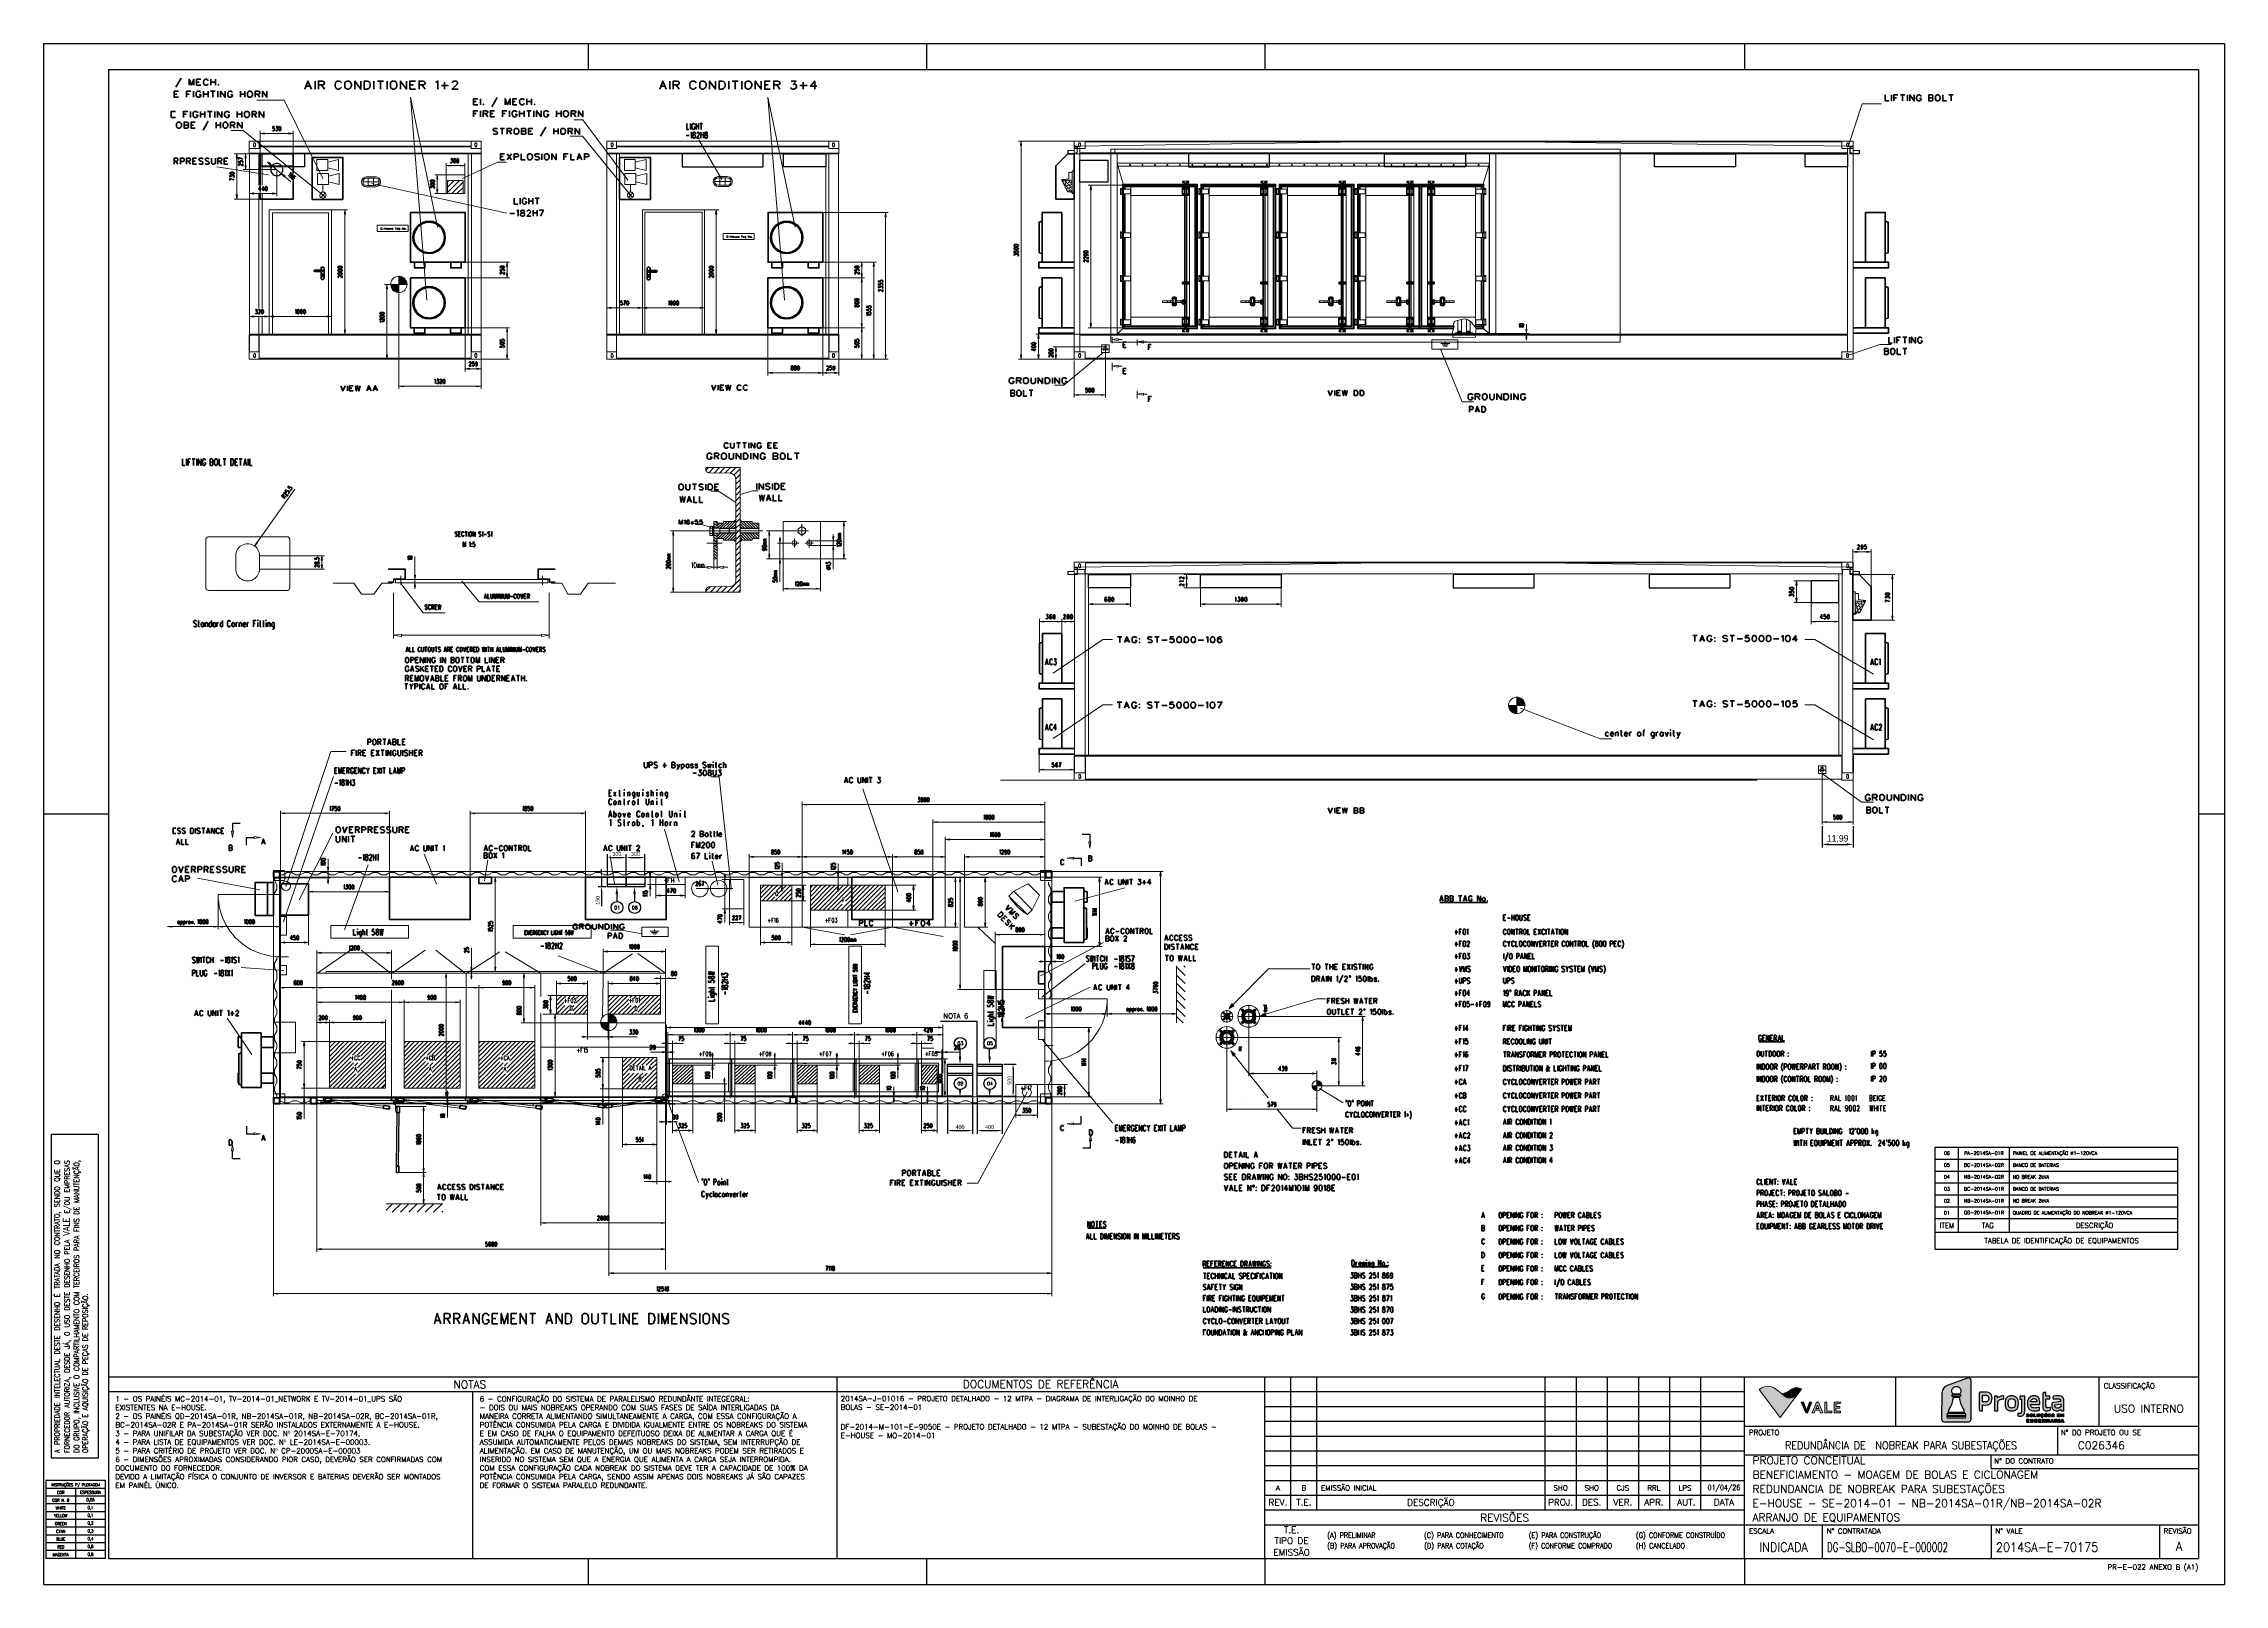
# Model space of a CAD drawing. Header units: metres. Extents: x 1223 to 5739, y -151236 to 19014.
# Drawn here: x 4898 to 5739, y -151236 to -150642 of the extents above; entities outside this region: 2.
import ezdxf
from ezdxf.enums import TextEntityAlignment as Align

# ---------------------------------------------------------------- set-up
doc = ezdxf.new("R2010")
doc.units = ezdxf.units.M
doc.layers.add('3', color=4, linetype='Continuous', lineweight=0)
for name, color, linetype in [('5', 5, 'Continuous'), ('AL2', 7, 'Continuous'), ('COTA', 7, 'Continuous'), ('ELL2', 2, 'Continuous'), ('ELL4', 3, 'Continuous'), ('ELR120', 4, 'Continuous'), ('FORMATO', 7, 'Continuous'), ('FRL2', 2, 'Continuous'), ('FRL3', 3, 'Continuous'), ('FRL4', 4, 'Continuous'), ('FRL5', 5, 'Continuous'), ('FRL6', 6, 'Continuous'), ('FRL7', 7, 'Continuous'), ('FRR100', 4, 'Continuous'), ('FRR120', 5, 'Continuous'), ('FRR140', 5, 'Continuous'), ('FRR175', 1, 'Continuous'), ('FRR80', 3, 'Continuous'), ('GSB', 7, 'Continuous'), ('JR80', 3, 'Continuous'), ('Layer 1', 7, 'Continuous'), ('PDF_Geometry', 7, 'Continuous')]:
    doc.layers.add(name, color=color, linetype=linetype)
doc.styles.add('R100', font='simplex.shx', dxfattribs={"height": 2.5})
doc.styles.add('R120', font='simplex.shx', dxfattribs={"height": 3})
doc.styles.add('R140', font='simplex.shx', dxfattribs={"height": 3.5})
doc.styles.add('R80', font='simplex.shx', dxfattribs={"height": 2})
doc.styles.add('ROMANS', font='ROMANS.SHX')
doc.dimstyles.new('ISO-25', dxfattribs={"dimtxt": 2.5, "dimasz": 2.5, "dimexe": 1.25, "dimexo": 0.625, "dimtad": 1, "dimtxsty": 'Standard', "dimcen": 2.5, "dimadec": 0, "dimazin": 0, "dimtfac": 1, "dimtmove": 0, "dimatfit": 3, "dimfxl": 1, "dimarcsym": 0})

# ---------------------------------------------------------------- blocks, each defined once
blk = doc.blocks.new('LOGO_PROJETA')
at = {"true_color": 0xe41f2a}
h = blk.add_hatch(color=242, dxfattribs=at)
h.dxf.hatch_style = 1
h.paths.add_polyline_path([(70.9, 101.3), (70.7, 102.8), (70.2, 104.2), (69.3, 105.4), (68.2, 106.4), (66.9, 107.1), (65.5, 107.5), (64, 107.5), (62.5, 107.2), (13.4, 89.2), (10.7, 87.9), (8.3, 86.3), (6.1, 84.4), (4.3, 82.1), (2.8, 79.7), (1.7, 77), (1, 74.1), (0.7, 71.2), (0, 7.9), (0.1, 6.7), (0.5, 5.5), (1, 4.4), (1.8, 3.5), (2.7, 2.7), (3.8, 2.1), (5, 1.7), (6.2, 1.6), (64.7, 1.6), (65.9, 1.7), (67, 2.1), (68.1, 2.7), (69.1, 3.4), (69.8, 4.4), (70.4, 5.4), (70.7, 6.6), (70.9, 7.8)])
h.paths.add_polyline_path([(46.4, 77.2), (46, 73), (43.7, 68.6), (27.6, 68.6), (25.2, 71.7), (24.3, 76.1), (25, 80.1), (27.2, 83.7), (31.1, 86.5), (35.4, 87.2), (39, 86.6), (42.1, 84.9), (45.1, 81.7)], flags=16)
h.paths.add_polyline_path([(45.4, 62.6), (25.4, 62.6), (24.9, 67.2), (45.9, 67.2)], flags=16)
h.paths.add_polyline_path([(42.8, 57.2), (43.5, 53.4), (44.4, 49.7), (45.5, 46.1), (46.9, 42.5), (48.5, 39.1), (50.4, 35.7), (52.4, 32.4), (54.7, 24.3), (16.1, 24.3), (18.3, 32.4), (20.4, 35.7), (22.2, 39.1), (23.8, 42.5), (25.2, 46.1), (26.4, 49.7), (27.3, 53.4), (28, 57.2), (28.5, 61.3), (42.2, 61.3)], flags=16)
h.paths.add_polyline_path([(57.9, 17.1), (12.9, 17.1), (14, 22.5), (56.8, 22.5)], flags=16)
h.paths.add_polyline_path([(57.8, 15), (57.8, 15), (57.8, 15), (56.8, 10.1), (14, 10.1), (12.9, 15.5), (57.9, 15.5)], flags=16)
at = {"linetype": 'Continuous'}
h = blk.add_hatch(color=256, dxfattribs=at)
h.dxf.hatch_style = 1
h.paths.add_polyline_path([(121.2, 62.3), (120.9, 63.8), (120.4, 65.3), (119.8, 66.6), (119.1, 67.8), (118.2, 68.9), (117.3, 69.9), (116.2, 70.7), (114.9, 71.4), (113.6, 72), (112.1, 72.5), (108.7, 73.2), (104.7, 73.4), (93.4, 73.1), (92.3, 72.9), (91.5, 72.4), (91, 71.5), (90.8, 70.5), (90.8, 31.2), (91, 30.1), (91.5, 29.2), (92.3, 28.7), (93.4, 28.5), (98.7, 28.5), (98.7, 42.6), (106.4, 42.2), (109.8, 42.4), (111.3, 42.7), (112.8, 43.1), (114.1, 43.7), (115.3, 44.4), (116.5, 45.2), (117.5, 46.1), (118.4, 47.2), (119.2, 48.4), (119.9, 49.8), (120.5, 51.3), (121.2, 54.8), (121.5, 58.7)])
h.paths.add_polyline_path([(113.4, 59.5), (113.4, 57.4), (113.2, 55.6), (112.8, 54), (112.1, 52.6), (111.3, 51.5), (110.2, 50.7), (108.9, 50.1), (107.3, 49.8), (105.5, 49.6), (98.7, 49.9), (98.7, 65.7), (105, 65.9), (107.1, 65.8), (109, 65.4), (110.5, 64.8), (111.7, 63.9), (112.5, 62.8), (113.1, 61.3)], flags=16)
h.paths.add_polyline_path([(145.1, 56.6), (147.2, 56.8), (149.3, 56.8), (150.2, 56.8), (150.2, 61.8), (150, 62.8), (149.6, 63.5), (148.9, 63.9), (148, 64.1), (146.3, 64), (144.6, 63.8), (142.9, 63.4), (141.3, 62.9), (138.1, 61.4), (135, 59.3), (134.9, 61.5), (134.7, 62.4), (134.2, 63.1), (133.4, 63.6), (132.4, 63.7), (127.5, 63.7), (127.5, 28.5), (135.5, 28.5), (135.5, 51.3), (136.4, 52.4), (137.7, 53.4), (139.2, 54.4), (141, 55.3), (143, 56)])
h.paths.add_polyline_path([(181.8, 58.5), (180.8, 59.6), (179.7, 60.7), (178.4, 61.6), (177.1, 62.4), (175.6, 63), (174, 63.5), (172.2, 63.9), (170.4, 64.1), (168.4, 64.2), (164.8, 63.9), (163.2, 63.5), (161.6, 63.1), (160.2, 62.4), (159, 61.7), (157.8, 60.8), (156.8, 59.8), (155.8, 58.6), (155, 57.3), (154.4, 55.9), (153.8, 54.3), (153.1, 50.7), (152.8, 46.7), (153.1, 41.9), (153.4, 39.8), (153.8, 37.9), (154.4, 36.2), (155.1, 34.6), (155.9, 33.3), (156.8, 32.2), (157.9, 31.2), (159, 30.3), (160.3, 29.6), (161.7, 29), (163.2, 28.6), (164.9, 28.3), (168.4, 28), (172.3, 28.3), (174.1, 28.6), (175.8, 29.1), (177.3, 29.7), (178.7, 30.4), (179.9, 31.2), (181, 32.2), (181.9, 33.3), (182.8, 34.6), (183.5, 36.2), (184, 37.9), (184.5, 39.8), (184.8, 41.9), (185.1, 46.7), (184.8, 50.6), (184.5, 52.5), (184, 54.2), (183.4, 55.7), (182.7, 57.2)])
h.paths.add_polyline_path([(165.1, 56.9), (166.7, 57.4), (168.6, 57.5), (170.8, 57.3), (172.7, 56.9), (174.2, 56.1), (175.4, 55.2), (176.3, 53.7), (176.9, 51.8), (177.3, 49.5), (177.4, 46.6), (177.2, 43.5), (176.9, 40.9), (176.2, 38.8), (175.3, 37.3), (174.2, 36.2), (172.6, 35.5), (170.8, 35), (168.7, 34.8), (168.7, 34.8), (166.8, 35), (165.1, 35.4), (163.8, 36.2), (162.6, 37.3), (161.7, 38.8), (161.1, 40.9), (160.7, 43.5), (160.6, 46.7), (160.7, 49.4), (161.1, 51.8), (161.7, 53.7), (162.6, 55.1), (163.8, 56.2)], flags=16)
h.paths.add_polyline_path([(200.2, 63.7), (194.7, 63.7), (194, 63.6), (190.7, 63.6), (189.6, 63.4), (188.8, 62.9), (188.4, 62.1), (188.2, 61.1), (188.2, 56.3), (192.3, 56.3), (192.3, 27.8), (192.2, 25.7), (192, 24.3), (191.8, 23.4), (191.5, 22.8), (191, 22.4), (190.4, 22), (188.5, 21.8), (184.8, 22), (184, 22.1), (183.5, 18.2), (183.6, 17.2), (184, 16.4), (184.7, 15.9), (185.7, 15.5), (187.1, 15.3), (188.6, 15.1), (189.6, 15.1), (192.1, 15.3), (194.2, 15.9), (196, 16.8), (197.5, 18.2), (198.7, 20), (199.5, 22.2), (200, 24.7), (200.2, 27.6)])
h.paths.add_polyline_path([(232.1, 61.5), (230.9, 62.3), (229.6, 63), (228.1, 63.5), (226.5, 63.9), (224.7, 64.1), (222.8, 64.2), (220.9, 64.1), (219.2, 63.9), (217.5, 63.5), (216, 63), (214.5, 62.3), (213.2, 61.5), (212, 60.6), (210.9, 59.5), (209.9, 58.3), (209, 56.9), (208.3, 55.5), (207.7, 53.8), (207.2, 52.1), (206.9, 50.2), (206.6, 46.1), (206.9, 41.5), (207.2, 39.5), (207.7, 37.6), (208.3, 35.9), (209, 34.5), (209.9, 33.2), (210.9, 32.1), (212, 31.2), (213.3, 30.4), (214.7, 29.7), (216.2, 29.1), (219.6, 28.3), (223.5, 28), (226.5, 28.1), (229.2, 28.4), (231.7, 28.8), (234, 29.3), (235, 29.7), (235.8, 30.4), (236.1, 31.3), (236.1, 32.3), (235.5, 36.4), (233.3, 35.9), (229.4, 35.2), (226.9, 35), (224.4, 34.9), (221.9, 35), (219.8, 35.4), (218, 36), (216.6, 36.9), (215.7, 38), (215, 39.5), (214.5, 41.3), (214.3, 43.5), (234.6, 43.5), (235.6, 43.7), (236.3, 44.2), (236.8, 45.1), (236.9, 46.2), (236.7, 50.2), (236.2, 53.8), (235.2, 56.9), (233.9, 59.4), (233.1, 60.5)])
h.paths.add_polyline_path([(219.2, 57), (220.8, 57.4), (222.6, 57.5), (222.6, 57.5), (224.4, 57.4), (225.8, 57), (227, 56.4), (227.9, 55.6), (228.5, 54.5), (229, 53.2), (229.3, 51.7), (229.4, 49.9), (214.4, 49.9), (214.7, 51.7), (215.1, 53.3), (215.8, 54.6), (216.7, 55.6), (217.9, 56.5)], flags=16)
h.paths.add_polyline_path([(261, 63.4), (251.5, 63.4), (251.5, 72.4), (246.8, 72.4), (245.8, 72.2), (245, 71.8), (244.5, 71), (244.3, 70), (243.7, 60.5), (243.7, 40.1), (243.8, 37.3), (244.1, 34.9), (244.7, 32.9), (245.6, 31.2), (246.7, 29.9), (248.2, 29), (250.1, 28.4), (252.2, 28.2), (252.9, 28.2), (256.5, 28.4), (260.2, 29), (261.2, 29.4), (262, 30.1), (262.4, 31), (262.4, 32.1), (262.1, 36), (261.2, 35.9), (256.7, 35.4), (253.7, 35.4), (253.1, 35.5), (252.4, 36), (252.1, 36.5), (251.8, 37.2), (251.6, 38.2), (251.5, 39.5), (251.5, 56.7), (261, 57.3)])
h.paths.add_polyline_path([(289.3, 62.4), (287, 63.4), (284.4, 64), (281.4, 64.2), (276.1, 64.1), (270.7, 63.5), (270, 63.3), (269.2, 62.8), (268.6, 61.8), (268.3, 60.3), (268.6, 57.1), (268.8, 56.3), (271.4, 56.7), (276, 57), (280.5, 57.2), (282, 57.1), (283.2, 56.8), (284.3, 56.4), (285.2, 55.8), (285.8, 55.1), (286.3, 54.4), (286.6, 53.5), (286.7, 52.6), (286.7, 50.4), (276.6, 49.2), (268.8, 48.1), (267.8, 47.8), (266.9, 47.2), (266.3, 46.4), (266, 45.3), (265.7, 43.9), (265.6, 42.2), (265.7, 37.8), (266.1, 35.5), (266.8, 33.5), (268, 31.8), (269.6, 30.4), (271.3, 29.4), (273.3, 28.7), (275.5, 28.2), (277.8, 28.1), (279.4, 28.2), (281, 28.4), (282.5, 28.9), (284, 29.5), (285.7, 30.4), (287.3, 31.4), (287.4, 30.5), (287.7, 29.7), (288.2, 29.1), (288.9, 28.7), (289.8, 28.5), (294.7, 28.5), (294.7, 51.6), (294.5, 54.4), (293.9, 57), (292.8, 59.1), (291.2, 61)])
h.paths.add_polyline_path([(286.9, 44.7), (286.9, 37.8), (285, 36.5), (283, 35.5), (280.8, 34.9), (278.6, 34.7), (277.4, 34.8), (276.3, 35), (275.4, 35.3), (274.7, 35.8), (274.1, 36.4), (273.6, 37.2), (273.3, 38.2), (273.2, 39.3), (273.2, 42.2), (273.2, 42.2), (273.2, 42.5), (279.9, 43.7)], flags=16)
h.paths.add_polyline_path([(210, 15), (210.1, 15.5), (210, 16), (209.8, 16.5), (209, 17.1), (207.7, 17.6), (206.6, 18), (206, 18.4), (205.8, 19), (205.9, 19.5), (206.2, 19.8), (206.7, 20), (207.3, 20.1), (207.8, 20), (208.4, 19.8), (208.7, 19.5), (208.8, 19.1), (209, 18.9), (209.1, 18.9), (209.7, 18.9), (209.8, 18.9), (209.9, 19.1), (209.7, 19.7), (209.2, 20.3), (208.4, 20.8), (207.3, 20.9), (206.6, 20.9), (205.9, 20.7), (205.4, 20.4), (205, 20), (204.8, 19.5), (204.7, 19), (205, 18), (205.7, 17.4), (207, 16.9), (208.2, 16.5), (208.8, 16.1), (209.1, 15.5), (209, 15), (208.6, 14.7), (208, 14.4), (207.3, 14.4), (206.4, 14.5), (205.8, 14.9), (205.6, 15.4), (205.5, 15.6), (205.3, 15.6), (204.8, 15.6), (204.6, 15.6), (204.5, 15.4), (204.6, 14.9), (204.9, 14.5), (205.3, 14.1), (205.8, 13.8), (206.6, 13.5), (207.3, 13.5), (208.8, 13.7), (209.3, 14), (209.8, 14.4)])
h.paths.add_polyline_path([(218.9, 15.5), (219, 16.3), (219, 17.2), (219, 18.1), (218.9, 18.9), (218.6, 19.7), (218.2, 20.2), (217.6, 20.6), (216.9, 20.9), (216.1, 20.9), (215.4, 20.9), (214.6, 20.6), (214.1, 20.2), (213.6, 19.7), (213.3, 18.9), (213.2, 18.1), (213.2, 17.2), (213.2, 16.3), (213.3, 15.5), (213.6, 14.7), (214, 14.2), (214.6, 13.8), (215.3, 13.6), (216.1, 13.5), (216.9, 13.6), (217.6, 13.8), (218.2, 14.2), (218.6, 14.7)])
h.paths.add_polyline_path([(214.4, 15.5), (214.3, 16.4), (214.3, 17.2), (214.3, 18.1), (214.6, 19.2), (215.2, 19.9), (216.1, 20.1), (217, 19.9), (217.7, 19.2), (218, 18.1), (218, 17.2), (218, 16.4), (217.8, 15.5), (217.4, 14.9), (216.8, 14.5), (216.1, 14.4), (216.1, 14.4), (215.4, 14.5), (214.8, 14.9)], flags=16)
h.paths.add_polyline_path([(227.3, 14.2), (227.2, 14.4), (227, 14.5), (223.6, 14.5), (223.6, 20.6), (223.5, 20.8), (223.4, 20.8), (222.8, 20.8), (222.7, 20.8), (222.6, 20.6), (222.6, 13.8), (222.7, 13.7), (222.8, 13.6), (227, 13.6), (227.2, 13.7), (227.3, 13.8)])
h.paths.add_polyline_path([(235.1, 14.2), (235.5, 14.8), (235.8, 15.6), (235.8, 16.4), (235.8, 20.6), (235.8, 20.8), (235.6, 20.8), (235.1, 20.8), (234.9, 20.8), (234.8, 20.6), (234.8, 16.4), (234.7, 15.5), (234.4, 14.9), (233.7, 14.5), (233.1, 14.4), (232.4, 14.5), (231.8, 14.9), (231.4, 15.5), (231.3, 16.4), (231.3, 20.6), (231.2, 20.8), (231, 20.8), (230.5, 20.8), (230.3, 20.8), (230.3, 20.6), (230.3, 16.4), (230.3, 15.6), (230.6, 14.8), (231, 14.2), (231.6, 13.8), (232.3, 13.6), (233.1, 13.5), (233.8, 13.6), (234.6, 13.8)])
h.paths.add_polyline_path([(244.4, 14.2), (245, 14.9), (245.2, 15.8), (245.1, 15.9), (245, 16), (244.4, 16), (244.2, 15.9), (244.1, 15.8), (243.9, 15.1), (243.5, 14.6), (242.9, 14.4), (242.3, 14.3), (241.6, 14.5), (240.9, 14.8), (240.6, 15.4), (240.4, 16.3), (240.4, 18.1), (240.6, 19), (240.9, 19.6), (241.6, 19.9), (242.3, 20), (242.9, 20), (243.5, 19.7), (243.9, 19.3), (244.1, 18.6), (244.2, 18.4), (244.4, 18.4), (245, 18.4), (245.1, 18.5), (245.2, 18.6), (245, 19.5), (244.4, 20.2), (243.5, 20.7), (242.3, 20.9), (241.5, 20.9), (240.7, 20.6), (240.1, 20.2), (239.7, 19.6), (239.5, 18.9), (239.4, 18.1), (239.4, 17.2), (239.4, 16.3), (239.7, 14.9), (240, 14.4), (240.4, 14), (241, 13.7), (241.7, 13.5), (241.5, 13), (241.4, 12.9), (241.4, 12.7), (241.6, 12.5), (241.8, 12.5), (242, 12.5), (242.2, 12.6), (242.5, 12.5), (242.6, 12.2), (242.5, 11.9), (242.2, 11.8), (241.9, 11.9), (241.7, 12), (241.5, 12), (241.4, 11.8), (241.4, 11.6), (241.7, 11.4), (242.2, 11.3), (242.6, 11.3), (243, 11.6), (243.2, 12.2), (243, 12.8), (242.4, 13.1), (242.2, 13.1), (242, 13), (242.3, 13.5), (243.5, 13.7)])
h.paths.add_polyline_path([(253.3, 14.2), (253.7, 14.7), (254, 15.5), (254.1, 16.3), (254.1, 17.2), (254.1, 18.1), (254, 18.9), (253.7, 19.7), (253.3, 20.2), (252.7, 20.6), (252, 20.9), (251.2, 20.9), (250.5, 20.9), (249.8, 20.6), (249.2, 20.2), (248.8, 19.7), (248.5, 18.9), (248.4, 18.1), (248.4, 17.2), (248.4, 16.3), (248.5, 15.5), (248.7, 14.7), (249.1, 14.2), (249.7, 13.8), (250.5, 13.6), (251.2, 13.5), (252, 13.6), (252.7, 13.8)])
h.paths.add_polyline_path([(249.9, 14.8), (249.5, 15.5), (249.4, 16.4), (249.4, 17.2), (249.4, 18), (249.7, 19.2), (250.3, 19.8), (251.2, 20), (252.1, 19.8), (252.8, 19.2), (253.1, 18.1), (253.1, 17.2), (253.1, 16.4), (252.9, 15.5), (252.5, 14.9), (251.9, 14.5), (251.2, 14.4), (251.2, 14.4), (250.5, 14.5)], flags=16)
h.paths.add_polyline_path([(258.7, 16.8), (262, 16.8), (262.2, 16.9), (262.2, 17.1), (262.2, 17.4), (262.2, 17.6), (262, 17.7), (258.7, 17.7), (258.7, 20), (262.2, 20), (262.4, 20), (262.5, 20.2), (262.5, 20.6), (262.4, 20.8), (262.2, 20.8), (257.9, 20.8), (257.8, 20.8), (257.7, 20.6), (257.7, 13.8), (257.8, 13.7), (257.9, 13.6), (262.3, 13.6), (262.5, 13.7), (262.5, 13.8), (262.5, 14.2), (262.5, 14.4), (262.3, 14.5), (258.7, 14.5)])
h.paths.add_polyline_path([(252.6, 22), (252.7, 22.3), (252.6, 22.4), (252.5, 22.5), (252.1, 22.5), (252, 22.4), (251.9, 22.2), (251.7, 22.1), (251.4, 22.2), (251.1, 22.4), (250.7, 22.5), (250.3, 22.4), (250, 22.2), (249.8, 21.9), (249.8, 21.5), (249.8, 21.4), (249.9, 21.4), (250.3, 21.4), (250.4, 21.4), (250.5, 21.6), (250.7, 21.7), (251, 21.6), (251.3, 21.4), (251.8, 21.3), (252.1, 21.4), (252.4, 21.6)])
h.paths.add_polyline_path([(267, 19.5), (267.2, 19.8), (267.8, 20), (268.3, 20.1), (268.9, 20), (269.4, 19.8), (269.7, 19.5), (269.9, 19.1), (270, 18.9), (270.2, 18.9), (270.7, 18.9), (270.9, 18.9), (270.9, 19.1), (270.8, 19.7), (270.3, 20.3), (269.5, 20.8), (268.4, 20.9), (267.7, 20.9), (267, 20.7), (266.5, 20.4), (266.1, 20), (265.9, 19.5), (265.8, 19), (266.1, 18), (266.8, 17.4), (268.1, 16.9), (269.2, 16.5), (269.9, 16.1), (270.1, 15.5), (270, 15), (269.7, 14.7), (269.1, 14.4), (268.4, 14.4), (267.5, 14.5), (266.9, 14.9), (266.6, 15.4), (266.5, 15.6), (266.3, 15.6), (265.8, 15.6), (265.7, 15.6), (265.6, 15.4), (265.7, 14.9), (265.9, 14.5), (266.4, 14.1), (266.9, 13.8), (267.6, 13.5), (268.4, 13.5), (269.9, 13.7), (270.4, 14), (270.8, 14.4), (271.1, 15), (271.2, 15.5), (271.1, 16), (270.9, 16.5), (270.1, 17.1), (268.8, 17.6), (267.6, 18), (267, 18.4), (266.9, 18.8), (266.8, 19.2)])
h.paths.add_polyline_path([(280.2, 20), (283.7, 20), (283.9, 20), (283.9, 20.2), (283.9, 20.6), (283.9, 20.8), (283.7, 20.8), (279.4, 20.8), (279.2, 20.8), (279.2, 20.6), (279.2, 13.8), (279.2, 13.7), (279.4, 13.6), (283.8, 13.6), (284, 13.7), (284, 13.8), (284, 14.2), (284, 14.4), (283.8, 14.5), (280.2, 14.5), (280.2, 16.8), (283.5, 16.8), (283.7, 16.9), (283.7, 17.1), (283.7, 17.4), (283.7, 17.6), (283.5, 17.7), (280.2, 17.7)])
h.paths.add_polyline_path([(288.6, 20.7), (288.5, 20.8), (288.3, 20.8), (287.8, 20.8), (287.6, 20.8), (287.5, 20.6), (287.5, 13.8), (287.6, 13.7), (287.8, 13.6), (288.3, 13.6), (288.5, 13.7), (288.5, 13.8), (288.5, 18.9), (290.3, 15.5), (290.4, 15.4), (290.6, 15.3), (290.9, 15.3), (291.1, 15.4), (291.3, 15.5), (293, 18.9), (293, 13.8), (293, 13.7), (293.2, 13.6), (293.7, 13.6), (293.9, 13.7), (294, 13.8), (294, 20.6), (293.9, 20.8), (293.7, 20.8), (293.2, 20.8), (293, 20.8), (293, 20.7), (290.8, 16.5)])
h.paths.add_polyline_path([(291.5, 7.7), (291.4, 7.9), (291.2, 8), (290.4, 8), (290.2, 7.9), (290.1, 7.7), (287.3, 0.5), (287.3, 0.3), (287.5, 0.1), (288.1, 0.1), (288.3, 0.2), (288.3, 0.3), (289, 1.9), (292.6, 1.9), (293.3, 0.3), (293.3, 0.2), (293.5, 0.1), (294.1, 0.1), (294.3, 0.2), (294.3, 0.3), (294.3, 0.5)])
h.paths.add_polyline_path([(290.8, 6.9), (292.3, 2.9), (289.3, 2.9)], flags=16)
h.paths.add_polyline_path([(283.8, 7.7), (283.8, 7.9), (283.6, 8), (283, 8), (282.8, 7.9), (282.7, 7.7), (282.7, 0.4), (282.8, 0.2), (283, 0.1), (283.6, 0.1), (283.8, 0.2), (283.8, 0.4)])
h.paths.add_polyline_path([(278.7, 6.6), (278.1, 7.4), (277.2, 7.9), (276.1, 8), (273.4, 8), (273.2, 7.9), (273.1, 7.7), (273.1, 0.4), (273.2, 0.2), (273.4, 0.1), (274, 0.1), (274.2, 0.2), (274.2, 0.4), (274.2, 3.3), (276.2, 3.3), (277.8, 0.4), (278, 0.2), (278.3, 0.1), (278.8, 0.1), (278.9, 0.2), (279, 0.3), (279, 0.5), (277.3, 3.5), (277.9, 3.7), (278.4, 4.2), (278.8, 4.9), (278.9, 5.6)])
h.paths.add_polyline_path([(277.7, 5.6), (277.7, 5.1), (277.3, 4.6), (276.7, 4.3), (276.1, 4.2), (274.2, 4.2), (274.2, 7), (276.1, 7), (276.7, 7), (277.3, 6.7), (277.7, 6.2)], flags=16)
h.paths.add_polyline_path([(266.9, 7.7), (266.7, 7.9), (266.5, 8), (265.7, 8), (265.5, 7.9), (265.4, 7.7), (262.6, 0.5), (262.6, 0.3), (262.7, 0.2), (262.8, 0.1), (263.4, 0.1), (263.6, 0.2), (263.7, 0.3), (264.3, 1.9), (268, 1.9), (268.6, 0.3), (268.7, 0.2), (268.9, 0.1), (269.4, 0.1), (269.6, 0.2), (269.7, 0.3), (269.6, 0.5)])
h.paths.add_polyline_path([(267.7, 2.9), (264.6, 2.9), (266.1, 6.9)], flags=16)
h.paths.add_polyline_path([(259.2, 7.7), (259.1, 7.9), (258.9, 8), (258.3, 8), (258.1, 7.9), (258.1, 7.7), (258.1, 4.6), (254.2, 4.6), (254.2, 7.7), (254.1, 7.9), (253.9, 8), (253.4, 8), (253.2, 7.9), (253.1, 7.7), (253.1, 0.4), (253.2, 0.2), (253.4, 0.1), (253.9, 0.1), (254.1, 0.2), (254.2, 0.4), (254.2, 3.6), (258.1, 3.6), (258.1, 0.4), (258.1, 0.2), (258.3, 0.1), (258.9, 0.1), (259.1, 0.2), (259.2, 0.4)])
h.paths.add_polyline_path([(248.9, 7.7), (248.9, 7.9), (248.7, 8), (248.1, 8), (247.9, 7.9), (247.9, 7.7), (247.9, 2.1), (244.1, 7.8), (244.1, 7.9), (243.9, 8), (243.3, 8), (243.1, 7.9), (243.1, 7.7), (243.1, 0.4), (243.1, 0.2), (243.3, 0.1), (243.9, 0.1), (244.1, 0.2), (244.2, 0.4), (244.2, 5.9), (247.9, 0.3), (248, 0.2), (248.1, 0.1), (248.7, 0.1), (248.9, 0.2), (248.9, 0.4)])
h.paths.add_polyline_path([(238.9, 3.9), (238.9, 4.3), (238.9, 4.5), (238.7, 4.6), (235.1, 4.6), (235.1, 7), (238.9, 7), (239.1, 7.1), (239.2, 7.3), (239.2, 7.7), (239.1, 7.9), (238.9, 8), (234.3, 8), (234.1, 7.9), (234, 7.7), (234, 0.4), (234.1, 0.2), (234.3, 0.1), (239, 0.1), (239.2, 0.2), (239.3, 0.4), (239.3, 0.8), (239.2, 1), (239, 1.1), (235.1, 1.1), (235.1, 3.6), (238.7, 3.6), (238.9, 3.7)])
h.paths.add_polyline_path([(230.2, 4.1), (230.1, 4.3), (229.9, 4.4), (227.4, 4.4), (227.2, 4.3), (227.1, 4.1), (227.1, 3.8), (227.2, 3.6), (227.4, 3.5), (229.1, 3.5), (229.1, 3), (229, 2.4), (228.8, 1.9), (228.5, 1.5), (228.1, 1.2), (227, 1), (226.2, 1.1), (225.6, 1.5), (225.1, 2.1), (225, 3.1), (225, 5.1), (225.1, 6), (225.6, 6.7), (226.2, 7), (227, 7.1), (228, 6.9), (228.6, 6.5), (228.9, 5.9), (229, 5.8), (229.2, 5.7), (229.9, 5.7), (230, 5.8), (230.1, 5.9), (229.9, 6.6), (229.3, 7.3), (228.4, 7.9), (227, 8.1), (226.1, 8), (225.3, 7.7), (224.7, 7.3), (224.3, 6.7), (224, 5.9), (223.9, 5.1), (223.8, 4.1), (223.9, 3), (224, 2.2), (224.3, 1.4), (224.7, 0.8), (225.3, 0.4), (226.1, 0.1), (227, 0), (227.9, 0.1), (228.7, 0.4), (229.3, 0.8), (229.8, 1.5), (230.1, 2.2), (230.2, 3.1)])
h.paths.add_polyline_path([(215.2, 7.8), (215.1, 7.9), (214.9, 8), (214.4, 8), (214.2, 7.9), (214.1, 7.7), (214.1, 0.4), (214.2, 0.2), (214.4, 0.1), (214.9, 0.1), (215.1, 0.2), (215.2, 0.4), (215.2, 5.9), (218.9, 0.3), (219, 0.2), (219.2, 0.1), (219.7, 0.1), (219.9, 0.2), (219.9, 0.4), (219.9, 7.7), (219.9, 7.9), (219.7, 8), (219.2, 8), (219, 7.9), (218.9, 7.7), (218.9, 2.1)])
h.paths.add_polyline_path([(210, 4.3), (209.9, 4.5), (209.7, 4.6), (206.1, 4.6), (206.1, 7), (209.9, 7), (210.1, 7.1), (210.2, 7.3), (210.2, 7.7), (210.1, 7.9), (210, 8), (205.3, 8), (205.1, 7.9), (205.1, 7.7), (205.1, 0.4), (205.1, 0.2), (205.3, 0.1), (210.1, 0.1), (210.3, 0.2), (210.3, 0.4), (210.3, 0.8), (210.2, 1), (210.1, 1.1), (206.1, 1.1), (206.1, 3.6), (209.7, 3.6), (209.9, 3.7), (210, 3.9)])
at = {"color": 242, "true_color": 0xe41f2a}
for p, q in [((62.5, 107.2), (13.4, 89.2)), ((64, 107.5), (62.5, 107.2)), ((62.5, 107.2), (62.5, 107.2)), ((65.5, 107.5), (64, 107.5)), ((66.9, 107.1), (65.5, 107.5)), ((68.2, 106.4), (66.9, 107.1)), ((69.3, 105.4), (68.2, 106.4)), ((70.2, 104.2), (69.3, 105.4)), ((0.7, 71.2), (0, 7.9)), ((1, 74.1), (0.7, 71.2)), ((1.7, 77), (1, 74.1)), ((2.8, 79.7), (1.7, 77)), ((4.3, 82.1), (2.8, 79.7)), ((6.1, 84.4), (4.3, 82.1)), ((8.3, 86.3), (6.1, 84.4)), ((10.7, 87.9), (8.3, 86.3)), ((13.4, 89.2), (10.7, 87.9)), ((24.5, 76.1), (24.6, 77.5)), ((24.6, 74.8), (24.5, 76.1)), ((24.6, 77.5), (24.8, 78.9)), ((24.8, 73.4), (24.6, 74.8)), ((24.8, 78.9), (25.6, 80.9)), ((24.8, 78.9), (24.8, 78.9)), ((25.3, 72), (24.8, 73.4)), ((25, 67), (25.3, 67.2)), ((25, 66.7), (25, 67)), ((25.4, 63), (25, 66.7)), ((25.9, 70.7), (25.3, 72)), ((25.3, 67.2), (45.5, 67.2)), ((25.5, 62.7), (25.4, 63)), ((25.8, 62.6), (25.5, 62.7)), ((25.6, 80.9), (26.7, 82.8)), ((45, 62.6), (25.8, 62.6)), ((26, 70.6), (25.9, 70.7)), ((25.9, 70.7), (25.9, 70.7)), ((27.6, 68.6), (26, 70.6)), ((26.4, 49.7), (27.3, 53.4)), ((26.7, 82.8), (28.1, 84.3)), ((27.3, 53.4), (28, 57.2)), ((43.2, 68.6), (27.6, 68.6)), ((28, 57.2), (28.5, 61)), ((28.1, 84.3), (29.9, 85.6)), ((28.5, 61), (28.6, 61.2)), ((28.6, 61.2), (28.9, 61.3)), ((28.9, 61.3), (41.9, 61.3)), ((29.9, 85.6), (31.2, 86.3)), ((31.2, 86.3), (32.7, 86.8)), ((32.7, 86.8), (34.5, 87.1)), ((32.7, 86.8), (32.7, 86.8)), ((34.5, 87.1), (36.3, 87.1)), ((36.3, 87.1), (38.1, 86.8)), ((38.1, 86.8), (39.8, 86.2)), ((39.8, 86.2), (41.3, 85.4)), ((41.3, 85.4), (42.7, 84.3)), ((41.9, 61.3), (42.2, 61.2)), ((42.2, 61.2), (42.3, 61)), ((42.3, 61), (42.8, 57.2)), ((42.7, 84.3), (44, 82.9)), ((42.8, 57.2), (43.5, 53.4)), ((44.5, 70.2), (43.2, 68.6)), ((43.5, 53.4), (44.4, 49.7)), ((44, 82.9), (45, 81.4)), ((45.5, 72.1), (44.5, 70.2)), ((45, 81.4), (45.6, 80.2)), ((45.3, 62.7), (45, 62.6)), ((45.4, 63), (45.3, 62.7)), ((45.8, 66.7), (45.4, 63)), ((46.1, 74.1), (45.5, 72.1)), ((45.5, 67.2), (45.7, 67)), ((45.6, 80.2), (46.1, 78.2)), ((45.7, 67), (45.8, 66.8)), ((45.8, 66.8), (45.8, 66.7)), ((46.1, 78.2), (46.3, 76.2)), ((46.3, 76.2), (46.1, 74.1)), ((70.7, 102.8), (70.2, 104.2)), ((70.9, 101.3), (70.7, 102.8)), ((70.9, 7.8), (70.9, 101.3)), ((0, 7.9), (0.1, 6.7)), ((0.1, 6.7), (0.5, 5.5)), ((0.5, 5.5), (1, 4.4)), ((1, 4.4), (1.8, 3.5)), ((1.8, 3.5), (2.7, 2.7)), ((2.7, 2.7), (3.8, 2.1)), ((3.8, 2.1), (5, 1.7)), ((5, 1.7), (6.2, 1.6)), ((6.2, 1.6), (64.7, 1.6)), ((13, 17.6), (13.9, 22.2)), ((13, 17.3), (13, 17.6)), ((13, 17.6), (13, 17.6)), ((13.3, 17.1), (13, 17.3)), ((13, 15.1), (13.1, 15.4)), ((13, 15), (13, 15.1)), ((13.9, 10.4), (13, 15)), ((13.1, 15.4), (13.3, 15.5)), ((57.4, 17.1), (13.3, 17.1)), ((13.3, 15.5), (57.4, 15.5)), ((13.9, 22.2), (14, 22.4)), ((14, 10.2), (13.9, 10.4)), ((14, 22.4), (14.3, 22.5)), ((14.3, 10.1), (14, 10.2)), ((14.3, 22.5), (56.5, 22.5)), ((56.5, 10.1), (14.3, 10.1)), ((16.2, 24.8), (18.3, 32.3)), ((16.3, 24.4), (16.2, 24.8)), ((16.2, 24.8), (16.2, 24.8)), ((16.6, 24.3), (16.3, 24.4)), ((54.2, 24.3), (16.6, 24.3)), ((18.3, 32.3), (18.4, 32.4)), ((18.4, 32.4), (20.4, 35.7)), ((20.4, 35.7), (22.2, 39.1)), ((22.2, 39.1), (23.8, 42.5)), ((23.8, 42.5), (25.2, 46.1)), ((25.2, 46.1), (26.4, 49.7)), ((44.4, 49.7), (45.5, 46.1)), ((45.5, 46.1), (46.9, 42.5)), ((46.9, 42.5), (48.5, 39.1)), ((48.5, 39.1), (50.4, 35.7)), ((50.4, 35.7), (52.4, 32.4)), ((52.4, 32.4), (52.4, 32.3)), ((52.4, 32.3), (54.6, 24.8)), ((54.5, 24.4), (54.2, 24.3)), ((54.6, 24.8), (54.5, 24.4)), ((56.5, 22.5), (56.8, 22.4)), ((56.8, 10.2), (56.5, 10.1)), ((56.8, 22.4), (56.9, 22.2)), ((56.9, 10.4), (56.8, 10.2)), ((56.9, 22.2), (57.8, 17.6)), ((57.8, 15), (56.9, 10.4)), ((57.7, 17.3), (57.4, 17.1)), ((57.4, 15.5), (57.7, 15.3)), ((57.8, 17.5), (57.7, 17.3)), ((57.7, 15.3), (57.8, 15)), ((57.8, 17.6), (57.8, 17.5)), ((57.8, 15), (57.8, 15)), ((64.7, 1.6), (65.9, 1.7)), ((65.9, 1.7), (67, 2.1)), ((67, 2.1), (68.1, 2.7)), ((68.1, 2.7), (69.1, 3.4)), ((69.1, 3.4), (69.8, 4.4)), ((69.8, 4.4), (70.4, 5.4)), ((70.4, 5.4), (70.7, 6.6)), ((70.7, 6.6), (70.9, 7.8))]:
    blk.add_line(p, q, dxfattribs=at)
at = {"layer": 'Layer 1'}
for p, q in [((91, 71.5), (90.8, 70.5)), ((90.8, 70.5), (90.8, 31.2)), ((91.5, 72.4), (91, 71.5)), ((92.3, 72.9), (91.5, 72.4)), ((93.4, 73.1), (92.3, 72.9)), ((104.7, 73.4), (93.4, 73.1)), ((98.7, 65.7), (105, 65.9)), ((98.7, 49.9), (98.7, 65.7)), ((108.7, 73.2), (104.7, 73.4)), ((105, 65.9), (107.1, 65.8)), ((107.1, 65.8), (109, 65.4)), ((112.1, 72.5), (108.7, 73.2)), ((109, 65.4), (110.5, 64.8)), ((110.5, 64.8), (111.7, 63.9)), ((112.1, 52.6), (111.3, 51.5)), ((111.7, 63.9), (112.5, 62.8)), ((113.6, 72), (112.1, 72.5)), ((112.8, 54), (112.1, 52.6)), ((112.5, 62.8), (113.1, 61.3)), ((113.2, 55.6), (112.8, 54)), ((113.1, 61.3), (113.4, 59.5)), ((113.4, 57.4), (113.2, 55.6)), ((113.4, 59.5), (113.4, 57.4)), ((113.4, 57.4), (113.4, 57.4)), ((113.4, 57.4), (113.4, 57.4)), ((114.9, 71.4), (113.6, 72)), ((116.2, 70.7), (114.9, 71.4)), ((117.3, 69.9), (116.2, 70.7)), ((118.2, 68.9), (117.3, 69.9)), ((117.3, 69.9), (117.3, 69.9)), ((119.1, 67.8), (118.2, 68.9)), ((119.8, 66.6), (119.1, 67.8)), ((120.4, 65.3), (119.8, 66.6)), ((120.9, 63.8), (120.4, 65.3)), ((120.5, 51.3), (121.2, 54.8)), ((121.2, 62.3), (120.9, 63.8)), ((121.5, 58.7), (121.2, 62.3)), ((121.2, 54.8), (121.5, 58.7)), ((132.4, 63.7), (127.5, 63.7)), ((127.5, 63.7), (127.5, 28.5)), ((133.4, 63.6), (132.4, 63.7)), ((134.2, 63.1), (133.4, 63.6)), ((134.7, 62.4), (134.2, 63.1)), ((134.9, 61.5), (134.7, 62.4)), ((135, 59.3), (134.9, 61.5)), ((138.1, 61.4), (135, 59.3)), ((136.4, 52.4), (137.7, 53.4)), ((137.7, 53.4), (139.2, 54.4)), ((141.3, 62.9), (138.1, 61.4)), ((139.2, 54.4), (141, 55.3)), ((141, 55.3), (143, 56)), ((142.9, 63.4), (141.3, 62.9)), ((144.6, 63.8), (142.9, 63.4)), ((143, 56), (145.1, 56.6)), ((146.3, 64), (144.6, 63.8)), ((145.1, 56.6), (147.2, 56.8)), ((148, 64.1), (146.3, 64)), ((147.2, 56.8), (149.3, 56.8)), ((148.9, 63.9), (148, 64.1)), ((148, 64.1), (148, 64.1)), ((149.6, 63.5), (148.9, 63.9)), ((149.3, 56.8), (150.2, 56.8)), ((150, 62.8), (149.6, 63.5)), ((150.2, 61.8), (150, 62.8)), ((150.2, 56.8), (150.2, 61.8)), ((153.8, 54.3), (153.1, 50.7)), ((154.4, 55.9), (153.8, 54.3)), ((155, 57.3), (154.4, 55.9)), ((155.8, 58.6), (155, 57.3)), ((156.8, 59.8), (155.8, 58.6)), ((157.8, 60.8), (156.8, 59.8)), ((159, 61.7), (157.8, 60.8)), ((160.2, 62.4), (159, 61.7)), ((161.6, 63.1), (160.2, 62.4)), ((161.1, 51.8), (161.7, 53.7)), ((163.2, 63.5), (161.6, 63.1)), ((161.7, 53.7), (162.6, 55.1)), ((162.6, 55.1), (163.8, 56.2)), ((164.8, 63.9), (163.2, 63.5)), ((163.8, 56.2), (165.1, 56.9)), ((168.4, 64.2), (164.8, 63.9)), ((165.1, 56.9), (166.7, 57.4)), ((166.7, 57.4), (168.6, 57.5)), ((170.4, 64.1), (168.4, 64.2)), ((168.4, 64.2), (168.4, 64.2)), ((168.6, 57.5), (170.8, 57.3)), ((172.2, 63.9), (170.4, 64.1)), ((170.8, 57.3), (172.7, 56.9)), ((174, 63.5), (172.2, 63.9)), ((172.7, 56.9), (174.2, 56.1)), ((175.6, 63), (174, 63.5)), ((174.2, 56.1), (175.4, 55.2)), ((175.4, 55.2), (176.3, 53.7)), ((177.1, 62.4), (175.6, 63)), ((176.3, 53.7), (176.9, 51.8)), ((178.4, 61.6), (177.1, 62.4)), ((179.7, 60.7), (178.4, 61.6)), ((180.8, 59.6), (179.7, 60.7)), ((181.8, 58.5), (180.8, 59.6)), ((182.7, 57.2), (181.8, 58.5)), ((183.4, 55.7), (182.7, 57.2)), ((184, 54.2), (183.4, 55.7)), ((184.5, 52.5), (184, 54.2)), ((188.4, 62.1), (188.2, 61.1)), ((188.2, 61.1), (188.2, 56.3)), ((188.2, 56.3), (192.3, 56.3)), ((188.8, 62.9), (188.4, 62.1)), ((189.6, 63.4), (188.8, 62.9)), ((190.7, 63.6), (189.6, 63.4)), ((194, 63.6), (190.7, 63.6)), ((192.3, 56.3), (192.3, 27.8)), ((194.7, 63.7), (194, 63.6)), ((194, 63.6), (194, 63.6)), ((200.2, 63.7), (194.7, 63.7)), ((200.2, 27.6), (200.2, 63.7)), ((207.7, 53.8), (207.2, 52.1)), ((208.3, 55.5), (207.7, 53.8)), ((209, 56.9), (208.3, 55.5)), ((209.9, 58.3), (209, 56.9)), ((210.9, 59.5), (209.9, 58.3)), ((212, 60.6), (210.9, 59.5)), ((213.2, 61.5), (212, 60.6)), ((214.5, 62.3), (213.2, 61.5)), ((216, 63), (214.5, 62.3)), ((214.7, 51.7), (215.1, 53.3)), ((215.1, 53.3), (215.8, 54.6)), ((215.8, 54.6), (216.7, 55.6)), ((217.5, 63.5), (216, 63)), ((216.7, 55.6), (217.9, 56.5)), ((219.2, 63.9), (217.5, 63.5)), ((217.9, 56.5), (219.2, 57)), ((220.9, 64.1), (219.2, 63.9)), ((219.2, 57), (220.8, 57.4)), ((220.8, 57.4), (222.6, 57.5)), ((222.8, 64.2), (220.9, 64.1)), ((222.6, 57.5), (224.4, 57.4)), ((222.6, 57.5), (222.6, 57.5)), ((224.7, 64.1), (222.8, 64.2)), ((222.8, 64.2), (222.8, 64.2)), ((224.4, 57.4), (225.8, 57)), ((226.5, 63.9), (224.7, 64.1)), ((225.8, 57), (227, 56.4)), ((228.1, 63.5), (226.5, 63.9)), ((227, 56.4), (227.9, 55.6)), ((227.9, 55.6), (228.5, 54.5)), ((229.6, 63), (228.1, 63.5)), ((228.5, 54.5), (229, 53.2)), ((229, 53.2), (229.3, 51.7)), ((230.9, 62.3), (229.6, 63)), ((232.1, 61.5), (230.9, 62.3)), ((233.1, 60.5), (232.1, 61.5)), ((233.9, 59.4), (233.1, 60.5)), ((235.2, 56.9), (233.9, 59.4)), ((236.2, 53.8), (235.2, 56.9)), ((236.7, 50.2), (236.2, 53.8)), ((244.3, 70), (243.7, 60.5)), ((243.7, 60.5), (243.7, 40.1)), ((244.5, 71), (244.3, 70)), ((245, 71.8), (244.5, 71)), ((245.8, 72.2), (245, 71.8)), ((246.8, 72.4), (245.8, 72.2)), ((251.5, 72.4), (246.8, 72.4)), ((251.5, 63.4), (251.5, 72.4)), ((261, 63.4), (251.5, 63.4)), ((251.5, 56.7), (261, 57.3)), ((251.5, 39.5), (251.5, 56.7)), ((261, 57.3), (261, 63.4)), ((268.6, 61.8), (268.3, 60.3)), ((268.3, 60.3), (268.6, 57.1)), ((269.2, 62.8), (268.6, 61.8)), ((268.6, 57.1), (268.8, 56.3)), ((268.8, 56.3), (271.4, 56.7)), ((270, 63.3), (269.2, 62.8)), ((270.7, 63.5), (270, 63.3)), ((276.1, 64.1), (270.7, 63.5)), ((271.4, 56.7), (276, 57)), ((276, 57), (280.5, 57.2)), ((281.4, 64.2), (276.1, 64.1)), ((280.5, 57.2), (282, 57.1)), ((284.4, 64), (281.4, 64.2)), ((282, 57.1), (283.2, 56.8)), ((283.2, 56.8), (284.3, 56.4)), ((284.3, 56.4), (285.2, 55.8)), ((287, 63.4), (284.4, 64)), ((285.2, 55.8), (285.8, 55.1)), ((285.8, 55.1), (286.3, 54.4)), ((286.3, 54.4), (286.6, 53.5)), ((286.6, 53.5), (286.7, 52.6)), ((286.7, 52.6), (286.7, 50.4)), ((289.3, 62.4), (287, 63.4)), ((291.2, 61), (289.3, 62.4)), ((292.8, 59.1), (291.2, 61)), ((291.2, 61), (291.2, 61)), ((293.9, 57), (292.8, 59.1)), ((294.5, 54.4), (293.9, 57)), ((294.7, 51.6), (294.5, 54.4)), ((90.8, 31.2), (91, 30.1)), ((91, 30.1), (91.5, 29.2)), ((91.5, 29.2), (92.3, 28.7)), ((92.3, 28.7), (93.4, 28.5)), ((93.4, 28.5), (98.7, 28.5)), ((105.5, 49.6), (98.7, 49.9)), ((98.7, 28.5), (98.7, 42.6)), ((98.7, 42.6), (106.4, 42.2)), ((107.3, 49.8), (105.5, 49.6)), ((106.4, 42.2), (109.8, 42.4)), ((108.9, 50.1), (107.3, 49.8)), ((110.2, 50.7), (108.9, 50.1)), ((109.8, 42.4), (111.3, 42.7)), ((111.3, 51.5), (110.2, 50.7)), ((111.3, 42.7), (112.8, 43.1)), ((112.8, 43.1), (114.1, 43.7)), ((114.1, 43.7), (115.3, 44.4)), ((115.3, 44.4), (116.5, 45.2)), ((116.5, 45.2), (117.5, 46.1)), ((117.5, 46.1), (118.4, 47.2)), ((118.4, 47.2), (119.2, 48.4)), ((119.2, 48.4), (119.9, 49.8)), ((119.9, 49.8), (120.5, 51.3)), ((127.5, 28.5), (135.5, 28.5)), ((135.5, 51.3), (136.4, 52.4)), ((135.5, 28.5), (135.5, 51.3)), ((153.1, 50.7), (152.8, 46.7)), ((152.8, 46.7), (153.1, 41.9)), ((153.1, 41.9), (153.4, 39.8)), ((153.4, 39.8), (153.8, 37.9)), ((153.8, 37.9), (154.4, 36.2)), ((154.4, 36.2), (155.1, 34.6)), ((155.1, 34.6), (155.9, 33.3)), ((155.9, 33.3), (156.8, 32.2)), ((156.8, 32.2), (157.9, 31.2)), ((157.9, 31.2), (159, 30.3)), ((159, 30.3), (160.3, 29.6)), ((160.3, 29.6), (161.7, 29)), ((160.6, 46.7), (160.7, 49.4)), ((160.7, 43.5), (160.6, 46.7)), ((160.7, 49.4), (161.1, 51.8)), ((161.1, 40.9), (160.7, 43.5)), ((161.7, 38.8), (161.1, 40.9)), ((162.6, 37.3), (161.7, 38.8)), ((161.7, 29), (163.2, 28.6)), ((163.8, 36.2), (162.6, 37.3)), ((163.2, 28.6), (164.9, 28.3)), ((165.1, 35.4), (163.8, 36.2)), ((164.9, 28.3), (168.4, 28)), ((166.8, 35), (165.1, 35.4)), ((168.7, 34.8), (166.8, 35)), ((168.4, 28), (172.3, 28.3)), ((170.8, 35), (168.7, 34.8)), ((168.7, 34.8), (168.7, 34.8)), ((172.6, 35.5), (170.8, 35)), ((172.3, 28.3), (174.1, 28.6)), ((174.2, 36.2), (172.6, 35.5)), ((174.1, 28.6), (175.8, 29.1)), ((175.3, 37.3), (174.2, 36.2)), ((176.2, 38.8), (175.3, 37.3)), ((175.8, 29.1), (177.3, 29.7)), ((176.9, 40.9), (176.2, 38.8)), ((176.9, 51.8), (177.3, 49.5)), ((177.2, 43.5), (176.9, 40.9)), ((177.4, 46.6), (177.2, 43.5)), ((177.3, 49.5), (177.4, 46.6)), ((177.3, 29.7), (178.7, 30.4)), ((178.7, 30.4), (179.9, 31.2)), ((179.9, 31.2), (181, 32.2)), ((181, 32.2), (181.9, 33.3)), ((181.9, 33.3), (182.8, 34.6)), ((182.8, 34.6), (183.5, 36.2)), ((183.5, 36.2), (184, 37.9)), ((184, 22.1), (183.5, 18.2)), ((183.5, 18.2), (183.6, 17.2)), ((183.6, 17.2), (184, 16.4)), ((184, 37.9), (184.5, 39.8)), ((184.8, 22), (184, 22.1)), ((184, 16.4), (184.7, 15.9)), ((184.8, 50.6), (184.5, 52.5)), ((184.5, 39.8), (184.8, 41.9)), ((184.7, 15.9), (185.7, 15.5)), ((185.1, 46.7), (184.8, 50.6)), ((184.8, 41.9), (185.1, 46.7)), ((188.5, 21.8), (184.8, 22)), ((185.7, 15.5), (187.1, 15.3)), ((187.1, 15.3), (188.5, 15.1)), ((190.4, 22), (188.5, 21.8)), ((188.5, 15.1), (188.5, 15.1)), ((188.5, 15.1), (189.6, 15.1)), ((189.6, 15.1), (192.1, 15.3)), ((191, 22.4), (190.4, 22)), ((191.5, 22.8), (191, 22.4)), ((191.8, 23.4), (191.5, 22.8)), ((192, 24.3), (191.8, 23.4)), ((192.2, 25.7), (192, 24.3)), ((192.1, 15.3), (194.2, 15.9)), ((192.3, 27.8), (192.2, 25.7)), ((194.2, 15.9), (196, 16.8)), ((196, 16.8), (197.5, 18.2)), ((197.5, 18.2), (198.7, 20)), ((198.7, 20), (199.5, 22.2)), ((199.5, 22.2), (200, 24.7)), ((200, 24.7), (200.2, 27.6)), ((204.5, 15.4), (204.6, 15.6)), ((204.6, 14.9), (204.5, 15.4)), ((204.6, 15.6), (204.8, 15.6)), ((204.9, 14.5), (204.6, 14.9)), ((204.7, 19), (204.8, 19.5)), ((205, 18), (204.7, 19)), ((204.8, 19.5), (205, 20)), ((204.8, 15.6), (205.3, 15.6)), ((205.3, 14.1), (204.9, 14.5)), ((205, 20), (205.4, 20.4)), ((205.7, 17.4), (205, 18)), ((205.1, 7.9), (205.3, 8)), ((205.1, 7.7), (205.1, 7.9)), ((205.1, 0.4), (205.1, 7.7)), ((205.1, 0.2), (205.1, 0.4)), ((205.3, 0.1), (205.1, 0.2)), ((205.3, 15.6), (205.5, 15.6)), ((205.8, 13.8), (205.3, 14.1)), ((205.3, 8), (210, 8)), ((210.1, 0.1), (205.3, 0.1)), ((205.4, 20.4), (205.9, 20.7)), ((205.5, 15.6), (205.6, 15.4)), ((205.6, 15.4), (205.8, 14.9)), ((207, 16.9), (205.7, 17.4)), ((205.9, 19.5), (205.8, 19)), ((205.8, 19), (206, 18.4)), ((205.8, 14.9), (206.4, 14.5)), ((206.6, 13.5), (205.8, 13.8)), ((205.9, 20.7), (206.6, 20.9)), ((206.2, 19.8), (205.9, 19.5)), ((206, 18.4), (206.6, 18)), ((209.9, 7), (206.1, 7)), ((206.1, 7), (206.1, 4.6)), ((206.1, 4.6), (209.7, 4.6)), ((209.7, 3.6), (206.1, 3.6)), ((206.1, 3.6), (206.1, 1.1)), ((206.1, 1.1), (210.1, 1.1)), ((206.7, 20), (206.2, 19.8)), ((206.4, 14.5), (207.3, 14.4)), ((206.9, 50.2), (206.6, 46.1)), ((206.6, 46.1), (206.9, 41.5)), ((206.6, 20.9), (207.3, 20.9)), ((206.6, 18), (207.7, 17.6)), ((207.3, 13.5), (206.6, 13.5)), ((207.3, 20.1), (206.7, 20)), ((207.2, 52.1), (206.9, 50.2)), ((206.9, 41.5), (207.2, 39.5)), ((208.2, 16.5), (207, 16.9)), ((207.2, 39.5), (207.7, 37.6)), ((207.3, 20.9), (208.4, 20.8)), ((207.8, 20), (207.3, 20.1)), ((207.3, 14.4), (208, 14.4)), ((208.8, 13.7), (207.3, 13.5)), ((207.3, 13.5), (207.3, 13.5)), ((207.7, 37.6), (208.3, 35.9)), ((207.7, 17.6), (209, 17.1)), ((208.4, 19.8), (207.8, 20)), ((208, 14.4), (208.6, 14.7)), ((208.8, 16.1), (208.2, 16.5)), ((208.3, 35.9), (209, 34.5)), ((208.4, 20.8), (209.2, 20.3)), ((208.7, 19.5), (208.4, 19.8)), ((208.6, 14.7), (209, 15)), ((208.8, 19.1), (208.7, 19.5)), ((209, 18.9), (208.8, 19.1)), ((209.1, 15.5), (208.8, 16.1)), ((209.3, 14), (208.8, 13.7)), ((209, 34.5), (209.9, 33.2)), ((209.1, 18.9), (209, 18.9)), ((209, 17.1), (209.8, 16.5)), ((209, 15), (209.1, 15.5)), ((209.7, 18.9), (209.1, 18.9)), ((209.2, 20.3), (209.7, 19.7)), ((209.8, 14.4), (209.3, 14)), ((209.7, 19.7), (209.9, 19.1)), ((209.8, 18.9), (209.7, 18.9)), ((209.7, 4.6), (209.9, 4.5)), ((209.9, 3.7), (209.7, 3.6)), ((209.9, 19.1), (209.8, 18.9)), ((209.8, 16.5), (210, 16)), ((210, 15), (209.8, 14.4)), ((209.9, 33.2), (210.9, 32.1)), ((210.1, 7.1), (209.9, 7)), ((209.9, 4.5), (210, 4.3)), ((210, 3.9), (209.9, 3.7)), ((210, 16), (210.1, 15.5)), ((210.1, 15.5), (210, 15)), ((210, 8), (210.1, 7.9)), ((210, 4.3), (210, 3.9)), ((210.1, 7.9), (210.2, 7.7)), ((210.2, 7.3), (210.1, 7.1)), ((210.1, 1.1), (210.2, 1)), ((210.3, 0.2), (210.1, 0.1)), ((210.2, 7.7), (210.2, 7.3)), ((210.2, 1), (210.3, 0.8)), ((210.3, 0.8), (210.3, 0.4)), ((210.3, 0.4), (210.3, 0.2)), ((210.9, 32.1), (212, 31.2)), ((212, 31.2), (213.3, 30.4)), ((213.2, 18.1), (213.3, 18.9)), ((213.2, 17.2), (213.2, 18.1)), ((213.2, 16.3), (213.2, 17.2)), ((213.3, 15.5), (213.2, 16.3)), ((213.3, 30.4), (214.7, 29.7)), ((213.3, 18.9), (213.6, 19.7)), ((213.6, 14.7), (213.3, 15.5)), ((213.6, 19.7), (214.1, 20.2)), ((214, 14.2), (213.6, 14.7)), ((214.6, 13.8), (214, 14.2)), ((214.1, 20.2), (214.6, 20.6)), ((214.1, 7.7), (214.2, 7.9)), ((214.1, 0.4), (214.1, 7.7)), ((214.2, 0.2), (214.1, 0.4)), ((214.2, 7.9), (214.4, 8)), ((214.4, 0.1), (214.2, 0.2)), ((214.5, 41.3), (214.3, 43.5)), ((214.3, 43.5), (234.6, 43.5)), ((214.6, 19.2), (214.3, 18.1)), ((214.3, 18.1), (214.3, 17.2)), ((214.3, 17.2), (214.3, 16.4)), ((214.3, 16.4), (214.4, 15.5)), ((214.4, 49.9), (214.7, 51.7)), ((229.4, 49.9), (214.4, 49.9)), ((214.4, 15.5), (214.8, 14.9)), ((214.4, 8), (214.9, 8)), ((214.9, 0.1), (214.4, 0.1)), ((215, 39.5), (214.5, 41.3)), ((214.6, 20.6), (215.4, 20.9)), ((215.2, 19.9), (214.6, 19.2)), ((215.3, 13.6), (214.6, 13.8)), ((214.7, 29.7), (216.2, 29.1)), ((214.8, 14.9), (215.4, 14.5)), ((214.9, 8), (215.1, 7.9)), ((215.1, 0.2), (214.9, 0.1)), ((215.7, 38), (215, 39.5)), ((215.1, 7.9), (215.2, 7.8)), ((215.2, 0.4), (215.1, 0.2)), ((216.1, 20.1), (215.2, 19.9)), ((215.2, 7.8), (218.9, 2.1)), ((218.9, 0.3), (215.2, 5.9)), ((215.2, 5.9), (215.2, 0.4)), ((216.1, 13.5), (215.3, 13.6)), ((215.4, 20.9), (216.1, 20.9)), ((215.4, 14.5), (216.1, 14.4)), ((216.6, 36.9), (215.7, 38)), ((216.1, 20.9), (216.9, 20.9)), ((217, 19.9), (216.1, 20.1)), ((216.1, 14.4), (216.8, 14.5)), ((216.1, 14.4), (216.1, 14.4)), ((216.9, 13.6), (216.1, 13.5)), ((216.1, 13.5), (216.1, 13.5)), ((216.2, 29.1), (219.6, 28.3)), ((218, 36), (216.6, 36.9)), ((216.8, 14.5), (217.4, 14.9)), ((216.9, 20.9), (217.6, 20.6)), ((217.6, 13.8), (216.9, 13.6)), ((217.7, 19.2), (217, 19.9)), ((217.4, 14.9), (217.8, 15.5)), ((217.6, 20.6), (218.2, 20.2)), ((218.2, 14.2), (217.6, 13.8)), ((218, 18.1), (217.7, 19.2)), ((217.8, 15.5), (218, 16.4)), ((219.8, 35.4), (218, 36)), ((218, 17.2), (218, 18.1)), ((218, 16.4), (218, 17.2)), ((218.2, 20.2), (218.6, 19.7)), ((218.6, 14.7), (218.2, 14.2)), ((218.6, 19.7), (218.9, 18.9)), ((218.9, 15.5), (218.6, 14.7)), ((218.9, 18.9), (219, 18.1)), ((219, 16.3), (218.9, 15.5)), ((218.9, 7.7), (219, 7.9)), ((218.9, 2.1), (218.9, 7.7)), ((219, 0.2), (218.9, 0.3)), ((219, 18.1), (219, 17.2)), ((219, 17.2), (219, 16.3)), ((219, 7.9), (219.2, 8)), ((219.2, 0.1), (219, 0.2)), ((219.2, 8), (219.7, 8)), ((219.7, 0.1), (219.2, 0.1)), ((219.6, 28.3), (223.5, 28)), ((219.7, 8), (219.9, 7.9)), ((219.9, 0.2), (219.7, 0.1)), ((221.9, 35), (219.8, 35.4)), ((219.9, 7.9), (219.9, 7.7)), ((219.9, 7.7), (219.9, 0.4)), ((219.9, 0.4), (219.9, 0.2)), ((224.4, 34.9), (221.9, 35)), ((222.6, 20.6), (222.7, 20.8)), ((222.6, 13.8), (222.6, 20.6)), ((222.7, 13.7), (222.6, 13.8)), ((222.7, 20.8), (222.8, 20.8)), ((222.8, 13.6), (222.7, 13.7)), ((222.8, 20.8), (223.4, 20.8)), ((227, 13.6), (222.8, 13.6)), ((223.4, 20.8), (223.5, 20.8)), ((223.5, 28), (226.5, 28.1)), ((223.5, 20.8), (223.6, 20.6)), ((223.6, 20.6), (223.6, 14.5)), ((223.6, 14.5), (227, 14.5)), ((223.8, 4.1), (223.9, 5.1)), ((223.9, 3), (223.8, 4.1)), ((223.9, 5.1), (224, 5.9)), ((224, 2.2), (223.9, 3)), ((224, 5.9), (224.3, 6.7)), ((224.3, 1.4), (224, 2.2)), ((224.3, 6.7), (224.7, 7.3)), ((224.7, 0.8), (224.3, 1.4)), ((226.9, 35), (224.4, 34.9)), ((224.7, 7.3), (225.3, 7.7)), ((225.3, 0.4), (224.7, 0.8)), ((225.1, 6), (225, 5.1)), ((225, 5.1), (225, 3.1)), ((225, 3.1), (225.1, 2.1)), ((225.6, 6.7), (225.1, 6)), ((225.1, 2.1), (225.6, 1.5)), ((225.3, 7.7), (226.1, 8)), ((226.1, 0.1), (225.3, 0.4)), ((226.2, 7), (225.6, 6.7)), ((225.6, 1.5), (226.2, 1.1)), ((226.1, 8), (227, 8.1)), ((227, 0), (226.1, 0.1)), ((227, 7.1), (226.2, 7)), ((226.2, 1.1), (227, 1)), ((226.5, 28.1), (229.2, 28.4)), ((229.4, 35.2), (226.9, 35)), ((227, 14.5), (227.2, 14.4)), ((227.2, 13.7), (227, 13.6)), ((227, 8.1), (228.4, 7.9)), ((228, 6.9), (227, 7.1)), ((227, 1), (228.1, 1.2)), ((227.9, 0.1), (227, 0)), ((227.1, 4.1), (227.2, 4.3)), ((227.1, 3.8), (227.1, 4.1)), ((227.2, 3.6), (227.1, 3.8)), ((227.2, 14.4), (227.3, 14.2)), ((227.3, 13.8), (227.2, 13.7)), ((227.2, 4.3), (227.4, 4.4)), ((227.4, 3.5), (227.2, 3.6)), ((227.3, 14.2), (227.3, 13.8)), ((227.4, 4.4), (229.9, 4.4)), ((229.1, 3.5), (227.4, 3.5)), ((228.7, 0.4), (227.9, 0.1)), ((228.6, 6.5), (228, 6.9)), ((228.1, 1.2), (228.5, 1.5)), ((228.4, 7.9), (229.3, 7.3)), ((228.5, 1.5), (228.8, 1.9)), ((228.9, 5.9), (228.6, 6.5)), ((229.3, 0.8), (228.7, 0.4)), ((228.8, 1.9), (229, 2.4)), ((229, 5.8), (228.9, 5.9)), ((229.2, 5.7), (229, 5.8)), ((229, 2.4), (229.1, 3)), ((229.1, 3), (229.1, 3.5)), ((229.2, 28.4), (231.7, 28.8)), ((229.9, 5.7), (229.2, 5.7)), ((229.3, 51.7), (229.4, 49.9)), ((229.3, 7.3), (229.9, 6.6)), ((229.8, 1.5), (229.3, 0.8)), ((233.3, 35.9), (229.4, 35.2)), ((230.1, 2.2), (229.8, 1.5)), ((229.9, 6.6), (230.1, 5.9)), ((230, 5.8), (229.9, 5.7)), ((229.9, 4.4), (230.1, 4.3)), ((230.1, 5.9), (230, 5.8)), ((230.1, 4.3), (230.2, 4.1)), ((230.2, 3.1), (230.1, 2.2)), ((230.2, 4.1), (230.2, 3.1)), ((230.3, 20.6), (230.3, 20.8)), ((230.3, 20.8), (230.5, 20.8)), ((230.3, 16.4), (230.3, 20.6)), ((230.3, 15.6), (230.3, 16.4)), ((230.6, 14.8), (230.3, 15.6)), ((230.5, 20.8), (231, 20.8)), ((231, 14.2), (230.6, 14.8)), ((231, 20.8), (231.2, 20.8)), ((231.6, 13.8), (231, 14.2)), ((231.2, 20.8), (231.3, 20.6)), ((231.3, 20.6), (231.3, 16.4)), ((231.3, 16.4), (231.4, 15.5)), ((231.4, 15.5), (231.8, 14.9)), ((232.3, 13.6), (231.6, 13.8)), ((231.7, 28.8), (234, 29.3)), ((231.8, 14.9), (232.4, 14.5)), ((233.1, 13.5), (232.3, 13.6)), ((232.4, 14.5), (233.1, 14.4)), ((233.1, 14.4), (233.7, 14.5)), ((233.8, 13.6), (233.1, 13.5)), ((233.1, 13.5), (233.1, 13.5)), ((235.5, 36.4), (233.3, 35.9)), ((233.7, 14.5), (234.4, 14.9)), ((234.6, 13.8), (233.8, 13.6)), ((234, 29.3), (235, 29.7)), ((234, 7.7), (234.1, 7.9)), ((234, 0.4), (234, 7.7)), ((234.1, 0.2), (234, 0.4)), ((234.1, 7.9), (234.3, 8)), ((234.3, 0.1), (234.1, 0.2)), ((234.3, 8), (238.9, 8)), ((239, 0.1), (234.3, 0.1)), ((234.4, 14.9), (234.7, 15.5)), ((234.6, 43.5), (235.6, 43.7)), ((235.1, 14.2), (234.6, 13.8)), ((234.7, 15.5), (234.8, 16.4)), ((234.8, 20.6), (234.9, 20.8)), ((234.8, 16.4), (234.8, 20.6)), ((234.9, 20.8), (235.1, 20.8)), ((235, 29.7), (235.8, 30.4)), ((235.1, 20.8), (235.6, 20.8)), ((235.5, 14.8), (235.1, 14.2)), ((238.9, 7), (235.1, 7)), ((235.1, 7), (235.1, 4.6)), ((235.1, 4.6), (238.7, 4.6)), ((238.7, 3.6), (235.1, 3.6)), ((235.1, 3.6), (235.1, 1.1)), ((235.1, 1.1), (239, 1.1)), ((236.1, 32.3), (235.5, 36.4)), ((235.8, 15.6), (235.5, 14.8)), ((235.6, 43.7), (236.3, 44.2)), ((235.6, 20.8), (235.8, 20.8)), ((235.8, 30.4), (236.1, 31.3)), ((235.8, 20.8), (235.8, 20.6)), ((235.8, 20.6), (235.8, 16.4)), ((235.8, 16.4), (235.8, 15.6)), ((236.1, 31.3), (236.1, 32.3)), ((236.3, 44.2), (236.8, 45.1)), ((236.9, 46.2), (236.7, 50.2)), ((236.8, 45.1), (236.9, 46.2)), ((238.7, 4.6), (238.9, 4.5)), ((238.9, 3.7), (238.7, 3.6)), ((238.9, 8), (239.1, 7.9)), ((239.1, 7.1), (238.9, 7)), ((238.9, 4.5), (238.9, 4.3)), ((238.9, 4.3), (238.9, 3.9)), ((238.9, 3.9), (238.9, 3.7)), ((239, 1.1), (239.2, 1)), ((239.2, 0.2), (239, 0.1)), ((239.1, 7.9), (239.2, 7.7)), ((239.2, 7.3), (239.1, 7.1)), ((239.2, 7.7), (239.2, 7.3)), ((239.2, 1), (239.3, 0.8)), ((239.3, 0.4), (239.2, 0.2)), ((239.3, 0.8), (239.3, 0.4)), ((239.4, 18.1), (239.5, 18.9)), ((239.4, 17.2), (239.4, 18.1)), ((239.4, 16.3), (239.4, 17.2)), ((239.7, 14.9), (239.4, 16.3)), ((239.5, 18.9), (239.7, 19.6)), ((239.7, 19.6), (240.1, 20.2)), ((240, 14.4), (239.7, 14.9)), ((240.4, 14), (240, 14.4)), ((240.1, 20.2), (240.7, 20.6)), ((240.6, 19), (240.4, 18.1)), ((240.4, 18.1), (240.4, 16.3)), ((240.4, 16.3), (240.6, 15.4)), ((241, 13.7), (240.4, 14)), ((240.9, 19.6), (240.6, 19)), ((240.6, 15.4), (240.9, 14.8)), ((240.7, 20.6), (241.5, 20.9)), ((241.6, 19.9), (240.9, 19.6)), ((240.9, 14.8), (241.6, 14.5)), ((241.7, 13.5), (241, 13.7)), ((241.4, 12.9), (241.5, 13)), ((241.4, 12.7), (241.4, 12.9)), ((241.6, 12.5), (241.4, 12.7)), ((241.4, 11.8), (241.5, 12)), ((241.4, 11.6), (241.4, 11.8)), ((241.7, 11.4), (241.4, 11.6)), ((241.5, 20.9), (242.3, 20.9)), ((241.5, 13), (241.7, 13.5)), ((241.5, 12), (241.7, 12)), ((242.3, 20), (241.6, 19.9)), ((241.6, 14.5), (242.3, 14.3)), ((241.8, 12.5), (241.6, 12.5)), ((241.7, 12), (241.9, 11.9)), ((242.2, 11.3), (241.7, 11.4)), ((242, 12.5), (241.8, 12.5)), ((241.9, 11.9), (242.2, 11.8)), ((242.3, 13.5), (242, 13)), ((242, 13), (242.2, 13.1)), ((242.2, 12.6), (242, 12.5)), ((242.2, 13.1), (242.4, 13.1)), ((242.5, 12.5), (242.2, 12.6)), ((242.2, 11.8), (242.5, 11.9)), ((242.6, 11.3), (242.2, 11.3)), ((242.2, 11.3), (242.2, 11.3)), ((242.3, 20.9), (243.5, 20.7)), ((242.9, 20), (242.3, 20)), ((242.3, 14.3), (242.9, 14.4)), ((243.5, 13.7), (242.3, 13.5)), ((242.4, 13.1), (243, 12.8)), ((242.6, 12.2), (242.5, 12.5)), ((242.5, 11.9), (242.6, 12.2)), ((243, 11.6), (242.6, 11.3)), ((243.5, 19.7), (242.9, 20)), ((242.9, 14.4), (243.5, 14.6)), ((243, 12.8), (243.2, 12.2)), ((243.2, 12.2), (243, 11.6)), ((243.1, 7.9), (243.3, 8)), ((243.1, 7.7), (243.1, 7.9)), ((243.1, 0.4), (243.1, 7.7)), ((243.1, 0.2), (243.1, 0.4)), ((243.3, 0.1), (243.1, 0.2)), ((243.3, 8), (243.9, 8)), ((243.9, 0.1), (243.3, 0.1)), ((243.5, 20.7), (244.4, 20.2)), ((243.9, 19.3), (243.5, 19.7)), ((243.5, 14.6), (243.9, 15.1)), ((244.4, 14.2), (243.5, 13.7)), ((243.7, 40.1), (243.8, 37.3)), ((243.8, 37.3), (244.1, 34.9)), ((244.1, 18.6), (243.9, 19.3)), ((243.9, 15.1), (244.1, 15.8)), ((243.9, 8), (244.1, 7.9)), ((244.1, 0.2), (243.9, 0.1)), ((244.1, 34.9), (244.7, 32.9)), ((244.2, 18.4), (244.1, 18.6)), ((244.1, 15.8), (244.2, 15.9)), ((244.1, 7.9), (244.1, 7.8)), ((244.1, 7.8), (247.9, 2.1)), ((244.2, 0.4), (244.1, 0.2)), ((244.4, 18.4), (244.2, 18.4)), ((244.2, 15.9), (244.4, 16)), ((247.9, 0.3), (244.2, 5.9)), ((244.2, 5.9), (244.2, 0.4)), ((244.4, 20.2), (245, 19.5)), ((245, 18.4), (244.4, 18.4)), ((244.4, 16), (245, 16)), ((245, 14.9), (244.4, 14.2)), ((244.7, 32.9), (245.6, 31.2)), ((245, 19.5), (245.2, 18.6)), ((245.1, 18.5), (245, 18.4)), ((245, 16), (245.1, 15.9)), ((245.2, 15.8), (245, 14.9)), ((245.2, 18.6), (245.1, 18.5)), ((245.1, 15.9), (245.2, 15.8)), ((245.6, 31.2), (246.7, 29.9)), ((246.7, 29.9), (248.2, 29)), ((247.9, 7.9), (248.1, 8)), ((247.9, 7.7), (247.9, 7.9)), ((247.9, 2.1), (247.9, 7.7)), ((248, 0.2), (247.9, 0.3)), ((248.1, 0.1), (248, 0.2)), ((248.1, 8), (248.7, 8)), ((248.7, 0.1), (248.1, 0.1)), ((248.2, 29), (250.1, 28.4)), ((248.4, 18.1), (248.5, 18.9)), ((248.4, 17.2), (248.4, 18.1)), ((248.4, 16.3), (248.4, 17.2)), ((248.5, 15.5), (248.4, 16.3)), ((248.5, 18.9), (248.8, 19.7)), ((248.7, 14.7), (248.5, 15.5)), ((249.1, 14.2), (248.7, 14.7)), ((248.7, 8), (248.9, 7.9)), ((248.9, 0.2), (248.7, 0.1)), ((248.8, 19.7), (249.2, 20.2)), ((248.9, 7.9), (248.9, 7.7)), ((248.9, 7.7), (248.9, 0.4)), ((248.9, 0.4), (248.9, 0.2)), ((249.7, 13.8), (249.1, 14.2)), ((249.2, 20.2), (249.8, 20.6)), ((249.7, 19.2), (249.4, 18)), ((249.4, 18), (249.4, 17.2)), ((249.4, 17.2), (249.4, 16.4)), ((249.4, 16.4), (249.5, 15.5)), ((249.5, 15.5), (249.9, 14.8)), ((250.3, 19.8), (249.7, 19.2)), ((250.5, 13.6), (249.7, 13.8)), ((249.8, 21.9), (250, 22.2)), ((249.8, 21.5), (249.8, 21.9)), ((249.8, 21.4), (249.8, 21.5)), ((249.9, 21.4), (249.8, 21.4)), ((249.8, 20.6), (250.5, 20.9)), ((250.3, 21.4), (249.9, 21.4)), ((249.9, 14.8), (250.5, 14.5)), ((250, 22.2), (250.3, 22.4)), ((250.1, 28.4), (252.2, 28.2)), ((250.3, 22.4), (250.7, 22.5)), ((250.4, 21.4), (250.3, 21.4)), ((251.2, 20), (250.3, 19.8)), ((250.5, 21.6), (250.4, 21.4)), ((250.7, 21.7), (250.5, 21.6)), ((250.5, 20.9), (251.2, 20.9)), ((250.5, 14.5), (251.2, 14.4)), ((251.2, 13.5), (250.5, 13.6)), ((250.7, 22.5), (251.1, 22.4)), ((251, 21.6), (250.7, 21.7)), ((251.3, 21.4), (251, 21.6)), ((251.1, 22.4), (251.4, 22.2)), ((251.2, 20.9), (252, 20.9)), ((252.1, 19.8), (251.2, 20)), ((251.2, 14.4), (251.9, 14.5)), ((251.2, 14.4), (251.2, 14.4)), ((252, 13.6), (251.2, 13.5)), ((251.2, 13.5), (251.2, 13.5)), ((251.8, 21.3), (251.3, 21.4)), ((251.4, 22.2), (251.7, 22.1)), ((251.6, 38.2), (251.5, 39.5)), ((251.8, 37.2), (251.6, 38.2)), ((251.7, 22.1), (251.9, 22.2)), ((252.1, 36.5), (251.8, 37.2)), ((252.1, 21.4), (251.8, 21.3)), ((251.8, 21.3), (251.8, 21.3)), ((251.9, 22.2), (252, 22.4)), ((251.9, 14.5), (252.5, 14.9)), ((252, 22.4), (252.1, 22.5)), ((252, 20.9), (252.7, 20.6)), ((252.7, 13.8), (252, 13.6)), ((252.4, 36), (252.1, 36.5)), ((252.1, 22.5), (252.5, 22.5)), ((252.4, 21.6), (252.1, 21.4)), ((252.8, 19.2), (252.1, 19.8)), ((252.2, 28.2), (252.9, 28.2)), ((253.1, 35.5), (252.4, 36)), ((252.6, 22), (252.4, 21.6)), ((252.5, 22.5), (252.6, 22.4)), ((252.5, 14.9), (252.9, 15.5)), ((252.6, 22.4), (252.7, 22.3)), ((252.7, 22.3), (252.6, 22)), ((252.7, 20.6), (253.3, 20.2)), ((253.3, 14.2), (252.7, 13.8)), ((253.1, 18.1), (252.8, 19.2)), ((252.9, 28.2), (256.5, 28.4)), ((252.9, 15.5), (253.1, 16.4)), ((253.7, 35.4), (253.1, 35.5)), ((253.1, 17.2), (253.1, 18.1)), ((253.1, 16.4), (253.1, 17.2)), ((253.1, 7.7), (253.2, 7.9)), ((253.1, 0.4), (253.1, 7.7)), ((253.2, 0.2), (253.1, 0.4)), ((253.2, 7.9), (253.4, 8)), ((253.4, 0.1), (253.2, 0.2)), ((253.3, 20.2), (253.7, 19.7)), ((253.7, 14.7), (253.3, 14.2)), ((253.4, 8), (253.9, 8)), ((253.9, 0.1), (253.4, 0.1)), ((256.7, 35.4), (253.7, 35.4)), ((253.7, 19.7), (254, 18.9)), ((254, 15.5), (253.7, 14.7)), ((253.9, 8), (254.1, 7.9)), ((254.1, 0.2), (253.9, 0.1)), ((254, 18.9), (254.1, 18.1)), ((254.1, 16.3), (254, 15.5)), ((254.1, 18.1), (254.1, 17.2)), ((254.1, 17.2), (254.1, 16.3)), ((254.1, 7.9), (254.2, 7.7)), ((254.2, 0.4), (254.1, 0.2)), ((254.2, 7.7), (254.2, 4.6)), ((254.2, 4.6), (258.1, 4.6)), ((258.1, 3.6), (254.2, 3.6)), ((254.2, 3.6), (254.2, 0.4)), ((256.5, 28.4), (260.2, 29)), ((261.2, 35.9), (256.7, 35.4)), ((257.7, 20.6), (257.8, 20.8)), ((257.7, 13.8), (257.7, 20.6)), ((257.8, 13.7), (257.7, 13.8)), ((257.8, 20.8), (257.9, 20.8)), ((257.9, 13.6), (257.8, 13.7)), ((257.9, 20.8), (262.2, 20.8)), ((262.3, 13.6), (257.9, 13.6)), ((258.1, 7.9), (258.3, 8)), ((258.1, 7.7), (258.1, 7.9)), ((258.1, 4.6), (258.1, 7.7)), ((258.1, 0.4), (258.1, 3.6)), ((258.1, 0.2), (258.1, 0.4)), ((258.3, 0.1), (258.1, 0.2)), ((258.3, 8), (258.9, 8)), ((258.9, 0.1), (258.3, 0.1)), ((262.2, 20), (258.7, 20)), ((258.7, 20), (258.7, 17.7)), ((258.7, 17.7), (262, 17.7)), ((262, 16.8), (258.7, 16.8)), ((258.7, 16.8), (258.7, 14.5)), ((258.7, 14.5), (262.3, 14.5)), ((258.9, 8), (259.1, 7.9)), ((259.1, 0.2), (258.9, 0.1)), ((259.1, 7.9), (259.2, 7.7)), ((259.2, 0.4), (259.1, 0.2)), ((259.2, 7.7), (259.2, 0.4)), ((260.2, 29), (261.2, 29.4)), ((262.1, 36), (261.2, 35.9)), ((261.2, 29.4), (262, 30.1)), ((262, 30.1), (262.4, 31)), ((262, 17.7), (262.2, 17.6)), ((262.2, 16.9), (262, 16.8)), ((262.4, 32.1), (262.1, 36)), ((262.2, 20.8), (262.4, 20.8)), ((262.4, 20), (262.2, 20)), ((262.2, 17.6), (262.2, 17.4)), ((262.2, 17.4), (262.2, 17.1)), ((262.2, 17.1), (262.2, 16.9)), ((262.3, 14.5), (262.5, 14.4)), ((262.5, 13.7), (262.3, 13.6)), ((262.4, 31), (262.4, 32.1)), ((262.4, 20.8), (262.5, 20.6)), ((262.5, 20.2), (262.4, 20)), ((262.5, 20.6), (262.5, 20.2)), ((262.5, 14.4), (262.5, 14.2)), ((262.5, 14.2), (262.5, 13.8)), ((262.5, 13.8), (262.5, 13.7)), ((262.6, 0.5), (265.4, 7.7)), ((262.6, 0.3), (262.6, 0.5)), ((262.7, 0.2), (262.6, 0.3)), ((262.8, 0.1), (262.7, 0.2)), ((263.4, 0.1), (262.8, 0.1)), ((263.6, 0.2), (263.4, 0.1)), ((263.7, 0.3), (263.6, 0.2)), ((264.3, 1.9), (263.7, 0.3)), ((268, 1.9), (264.3, 1.9)), ((266.1, 6.9), (264.6, 2.9)), ((264.6, 2.9), (267.7, 2.9)), ((265.4, 7.7), (265.5, 7.9)), ((265.5, 7.9), (265.7, 8)), ((265.7, 43.9), (265.6, 42.2)), ((265.6, 42.2), (265.7, 37.8)), ((265.6, 15.4), (265.7, 15.6)), ((265.7, 14.9), (265.6, 15.4)), ((266, 45.3), (265.7, 43.9)), ((265.7, 37.8), (266.1, 35.5)), ((265.7, 15.6), (265.8, 15.6)), ((265.9, 14.5), (265.7, 14.9)), ((265.7, 8), (266.5, 8)), ((265.8, 19), (265.9, 19.5)), ((266.1, 18), (265.8, 19)), ((265.8, 15.6), (266.3, 15.6)), ((265.9, 19.5), (266.1, 20)), ((266.4, 14.1), (265.9, 14.5)), ((266.3, 46.4), (266, 45.3)), ((266.1, 35.5), (266.8, 33.5)), ((266.1, 20), (266.5, 20.4)), ((266.8, 17.4), (266.1, 18)), ((267.7, 2.9), (266.1, 6.9)), ((266.9, 47.2), (266.3, 46.4)), ((266.3, 15.6), (266.5, 15.6)), ((266.9, 13.8), (266.4, 14.1)), ((266.5, 20.4), (267, 20.7)), ((266.5, 15.6), (266.6, 15.4)), ((266.5, 8), (266.7, 7.9)), ((266.6, 15.4), (266.9, 14.9)), ((266.7, 7.9), (266.9, 7.7)), ((266.8, 33.5), (268, 31.8)), ((267, 19.5), (266.8, 19.2)), ((266.8, 19.2), (266.9, 18.8)), ((268.1, 16.9), (266.8, 17.4)), ((267.8, 47.8), (266.9, 47.2)), ((266.9, 18.8), (267, 18.4)), ((266.9, 14.9), (267.5, 14.5)), ((267.6, 13.5), (266.9, 13.8)), ((266.9, 7.7), (269.6, 0.5)), ((267, 20.7), (267.7, 20.9)), ((267.2, 19.8), (267, 19.5)), ((267, 18.4), (267.6, 18)), ((267.8, 20), (267.2, 19.8)), ((267.5, 14.5), (268.4, 14.4)), ((267.6, 18), (268.8, 17.6)), ((268.4, 13.5), (267.6, 13.5)), ((267.7, 20.9), (268.4, 20.9)), ((268.8, 48.1), (267.8, 47.8)), ((268.3, 20.1), (267.8, 20)), ((268, 31.8), (269.6, 30.4)), ((268.6, 0.3), (268, 1.9)), ((269.2, 16.5), (268.1, 16.9)), ((268.9, 20), (268.3, 20.1)), ((268.4, 20.9), (269.5, 20.8)), ((268.4, 14.4), (269.1, 14.4)), ((269.9, 13.7), (268.4, 13.5)), ((268.4, 13.5), (268.4, 13.5)), ((268.7, 0.2), (268.6, 0.3)), ((268.9, 0.1), (268.7, 0.2)), ((276.6, 49.2), (268.8, 48.1)), ((268.8, 17.6), (270.1, 17.1)), ((269.4, 19.8), (268.9, 20)), ((269.4, 0.1), (268.9, 0.1)), ((269.1, 14.4), (269.7, 14.7)), ((269.9, 16.1), (269.2, 16.5)), ((269.7, 19.5), (269.4, 19.8)), ((269.6, 0.2), (269.4, 0.1)), ((269.5, 20.8), (270.3, 20.3)), ((269.6, 30.4), (271.3, 29.4)), ((269.6, 0.5), (269.7, 0.3)), ((269.7, 0.3), (269.6, 0.2)), ((269.9, 19.1), (269.7, 19.5)), ((269.7, 14.7), (270, 15)), ((270, 18.9), (269.9, 19.1)), ((270.1, 15.5), (269.9, 16.1)), ((270.4, 14), (269.9, 13.7)), ((270.2, 18.9), (270, 18.9)), ((270, 15), (270.1, 15.5)), ((270.1, 17.1), (270.9, 16.5)), ((270.7, 18.9), (270.2, 18.9)), ((270.3, 20.3), (270.8, 19.7)), ((270.8, 14.4), (270.4, 14)), ((270.9, 18.9), (270.7, 18.9)), ((270.8, 19.7), (270.9, 19.1)), ((271.1, 15), (270.8, 14.4)), ((270.9, 19.1), (270.9, 18.9)), ((270.9, 16.5), (271.1, 16)), ((271.1, 16), (271.2, 15.5)), ((271.2, 15.5), (271.1, 15)), ((271.3, 29.4), (273.3, 28.7)), ((273.1, 7.7), (273.2, 7.9)), ((273.1, 0.4), (273.1, 7.7)), ((273.2, 0.2), (273.1, 0.4)), ((273.2, 42.4), (273.4, 42.5)), ((273.2, 42.2), (273.2, 42.4)), ((273.2, 39.3), (273.2, 42.2)), ((273.2, 42.2), (273.2, 42.2)), ((273.3, 38.2), (273.2, 39.3)), ((273.2, 7.9), (273.4, 8)), ((273.4, 0.1), (273.2, 0.2)), ((273.6, 37.2), (273.3, 38.2)), ((273.3, 28.7), (275.5, 28.2)), ((273.4, 42.5), (279.9, 43.7)), ((273.4, 8), (276.1, 8)), ((274, 0.1), (273.4, 0.1)), ((274.1, 36.4), (273.6, 37.2)), ((274.2, 0.2), (274, 0.1)), ((274.7, 35.8), (274.1, 36.4)), ((276.1, 7), (274.2, 7)), ((274.2, 7), (274.2, 4.2)), ((274.2, 4.2), (276.1, 4.2)), ((276.2, 3.3), (274.2, 3.3)), ((274.2, 3.3), (274.2, 0.4)), ((274.2, 0.4), (274.2, 0.2)), ((275.4, 35.3), (274.7, 35.8)), ((276.3, 35), (275.4, 35.3)), ((275.5, 28.2), (277.8, 28.1)), ((276.1, 8), (277.2, 7.9)), ((276.7, 7), (276.1, 7)), ((276.1, 4.2), (276.7, 4.3)), ((277.8, 0.4), (276.2, 3.3)), ((277.4, 34.8), (276.3, 35)), ((286.7, 50.4), (276.6, 49.2)), ((277.3, 6.7), (276.7, 7)), ((276.7, 4.3), (277.3, 4.6)), ((277.2, 7.9), (278.1, 7.4)), ((277.7, 6.2), (277.3, 6.7)), ((277.3, 4.6), (277.7, 5.1)), ((277.9, 3.7), (277.3, 3.5)), ((277.3, 3.5), (279, 0.5)), ((278.6, 34.7), (277.4, 34.8)), ((277.7, 5.6), (277.7, 6.2)), ((277.7, 5.1), (277.7, 5.6)), ((277.8, 28.1), (279.4, 28.2)), ((278, 0.2), (277.8, 0.4)), ((278.4, 4.2), (277.9, 3.7)), ((278.3, 0.1), (278, 0.2)), ((278.1, 7.4), (278.7, 6.6)), ((278.8, 0.1), (278.3, 0.1)), ((278.8, 4.9), (278.4, 4.2)), ((280.8, 34.9), (278.6, 34.7)), ((278.7, 6.6), (278.9, 5.6)), ((278.9, 5.6), (278.8, 4.9)), ((278.9, 0.2), (278.8, 0.1)), ((279, 0.3), (278.9, 0.2)), ((279, 0.5), (279, 0.3)), ((279.2, 20.6), (279.2, 20.8)), ((279.2, 20.8), (279.4, 20.8)), ((279.2, 13.8), (279.2, 20.6)), ((279.2, 13.7), (279.2, 13.8)), ((279.4, 13.6), (279.2, 13.7)), ((279.4, 28.2), (281, 28.4)), ((279.4, 20.8), (283.7, 20.8)), ((283.8, 13.6), (279.4, 13.6)), ((279.9, 43.7), (286.9, 44.7)), ((283.7, 20), (280.2, 20)), ((280.2, 20), (280.2, 17.7)), ((280.2, 17.7), (283.5, 17.7)), ((283.5, 16.8), (280.2, 16.8)), ((280.2, 16.8), (280.2, 14.5)), ((280.2, 14.5), (283.8, 14.5)), ((283, 35.5), (280.8, 34.9)), ((281, 28.4), (282.5, 28.9)), ((282.5, 28.9), (284, 29.5)), ((282.7, 7.7), (282.8, 7.9)), ((282.7, 0.4), (282.7, 7.7)), ((282.8, 0.2), (282.7, 0.4)), ((282.8, 7.9), (283, 8)), ((283, 0.1), (282.8, 0.2)), ((285, 36.5), (283, 35.5)), ((283, 8), (283.6, 8)), ((283.6, 0.1), (283, 0.1)), ((283.5, 17.7), (283.7, 17.6)), ((283.7, 16.9), (283.5, 16.8)), ((283.6, 8), (283.8, 7.9)), ((283.8, 0.2), (283.6, 0.1)), ((283.7, 20.8), (283.9, 20.8)), ((283.9, 20), (283.7, 20)), ((283.7, 17.6), (283.7, 17.4)), ((283.7, 17.4), (283.7, 17.1)), ((283.7, 17.1), (283.7, 16.9)), ((283.8, 14.5), (284, 14.4)), ((284, 13.7), (283.8, 13.6)), ((283.8, 7.9), (283.8, 7.7)), ((283.8, 7.7), (283.8, 0.4)), ((283.8, 0.4), (283.8, 0.2)), ((283.9, 20.8), (283.9, 20.6)), ((283.9, 20.6), (283.9, 20.2)), ((283.9, 20.2), (283.9, 20)), ((284, 29.5), (285.7, 30.4)), ((284, 14.4), (284, 14.2)), ((284, 14.2), (284, 13.8)), ((284, 13.8), (284, 13.7)), ((286.9, 37.8), (285, 36.5)), ((285.7, 30.4), (287.3, 31.4)), ((286.9, 44.7), (286.9, 37.8)), ((287.3, 31.4), (287.4, 30.5)), ((287.3, 0.5), (290.1, 7.7)), ((287.3, 0.3), (287.3, 0.5)), ((287.5, 0.1), (287.3, 0.3)), ((287.4, 30.5), (287.7, 29.7)), ((287.5, 20.6), (287.6, 20.8)), ((287.5, 13.8), (287.5, 20.6)), ((287.6, 13.7), (287.5, 13.8)), ((288.1, 0.1), (287.5, 0.1)), ((287.6, 20.8), (287.8, 20.8)), ((287.8, 13.6), (287.6, 13.7)), ((287.7, 29.7), (288.2, 29.1)), ((287.8, 20.8), (288.3, 20.8)), ((288.3, 13.6), (287.8, 13.6)), ((288.3, 0.2), (288.1, 0.1)), ((288.2, 29.1), (288.9, 28.7)), ((288.3, 20.8), (288.5, 20.8)), ((288.5, 13.7), (288.3, 13.6)), ((289, 1.9), (288.3, 0.3)), ((288.3, 0.3), (288.3, 0.2)), ((288.5, 20.8), (288.6, 20.7)), ((290.3, 15.5), (288.5, 18.9)), ((288.5, 18.9), (288.5, 13.8)), ((288.5, 13.8), (288.5, 13.7)), ((288.6, 20.7), (290.8, 16.5)), ((288.9, 28.7), (289.8, 28.5)), ((292.6, 1.9), (289, 1.9)), ((290.8, 6.9), (289.3, 2.9)), ((289.3, 2.9), (292.3, 2.9)), ((289.8, 28.5), (294.7, 28.5)), ((290.1, 7.7), (290.2, 7.9)), ((290.2, 7.9), (290.4, 8)), ((290.4, 15.4), (290.3, 15.5)), ((290.6, 15.3), (290.4, 15.4)), ((290.4, 8), (291.2, 8)), ((290.9, 15.3), (290.6, 15.3)), ((290.8, 16.5), (293, 20.7)), ((292.3, 2.9), (290.8, 6.9)), ((291.1, 15.4), (290.9, 15.3)), ((291.3, 15.5), (291.1, 15.4)), ((291.2, 8), (291.4, 7.9)), ((293, 18.9), (291.3, 15.5)), ((291.4, 7.9), (291.5, 7.7)), ((291.5, 7.7), (294.3, 0.5)), ((293.3, 0.3), (292.6, 1.9)), ((293, 20.7), (293, 20.8)), ((293, 20.8), (293.2, 20.8)), ((293, 13.8), (293, 18.9)), ((293, 13.7), (293, 13.8)), ((293.2, 13.6), (293, 13.7)), ((293.2, 20.8), (293.7, 20.8)), ((293.7, 13.6), (293.2, 13.6)), ((293.3, 0.2), (293.3, 0.3)), ((293.5, 0.1), (293.3, 0.2)), ((294.1, 0.1), (293.5, 0.1)), ((293.7, 20.8), (293.9, 20.8)), ((293.9, 13.7), (293.7, 13.6)), ((293.9, 20.8), (294, 20.6)), ((294, 13.8), (293.9, 13.7)), ((294, 20.6), (294, 13.8)), ((294.3, 0.2), (294.1, 0.1)), ((294.3, 0.5), (294.3, 0.3)), ((294.3, 0.3), (294.3, 0.2)), ((294.7, 28.5), (294.7, 51.6)), ((227, 0), (227, 0))]:
    blk.add_line(p, q, dxfattribs=at)
blk = doc.blocks.new('A1')
at = {"layer": 'FORMATO', "linetype": 'Continuous', "lineweight": 0, "true_color": 0x007e7a}
h = blk.add_hatch(color=136, dxfattribs=at)
edge = h.paths.add_edge_path()
edge.add_spline(control_points=[(670.28, 73.44), (671.31, 72.57), (672.29, 71.85), (673.36, 71.85), (673.36, 71.85), (675.31, 71.85), (676.22, 73.07), (676.22, 73.07), (676.22, 73.07), (676.22, 73.07), (669.63, 64.31), (669.63, 64.31), (669.63, 64.31), (669.63, 64.31), (661.56, 75.11), (661.56, 75.11), (661.56, 75.11), (661.56, 75.11), (662.88, 76.36), (665.07, 76.36), (665.07, 76.36), (667.14, 76.36), (668.75, 74.74), (670.28, 73.44)], knot_values=[0, 0, 0, 0, 0.166667, 0.166667, 0.166667, 0.166667, 0.333333, 0.333333, 0.333333, 0.333333, 0.5, 0.5, 0.5, 0.5, 0.666667, 0.666667, 0.666667, 0.666667, 0.833333, 0.833333, 0.833333, 0.833333, 1, 1, 1, 1], degree=3, periodic=1)
at = {"layer": 'FORMATO', "linetype": 'Continuous', "lineweight": 0, "true_color": 0xedb111}
h = blk.add_hatch(color=40, dxfattribs=at)
edge = h.paths.add_edge_path()
edge.add_spline(control_points=[(677.87, 75.24), (677.87, 75.24), (677.12, 75.86), (676.12, 75.86), (676.12, 75.86), (674.11, 75.86), (672.85, 73.85), (670.28, 73.44), (670.28, 73.44), (671.31, 72.57), (672.29, 71.85), (673.36, 71.85), (673.36, 71.85), (675.31, 71.85), (676.22, 73.07), (676.22, 73.07), (676.22, 73.07), (676.22, 73.07), (677.87, 75.24), (677.87, 75.24)], knot_values=[0, 0, 0, 0, 0.2, 0.2, 0.2, 0.2, 0.4, 0.4, 0.4, 0.4, 0.6, 0.6, 0.6, 0.6, 0.8, 0.8, 0.8, 0.8, 1, 1, 1, 1], degree=3, periodic=1)
at = {"layer": 'FORMATO', "linetype": 'Continuous', "lineweight": 0, "true_color": 0x919191}
h = blk.add_hatch(color=252, dxfattribs=at)
edge = h.paths.add_edge_path()
edge.add_spline(control_points=[(681.87, 70.24), (681.87, 70.24), (681.06, 70.24), (681.06, 70.24), (681.06, 70.24), (681.06, 70.24), (680.02, 67.41), (680.02, 67.41), (680.02, 67.41), (679.95, 67.24), (679.92, 67.13), (679.92, 67.13), (679.92, 67.13), (679.92, 67.13), (679.91, 67.13), (679.91, 67.13), (679.91, 67.13), (679.91, 67.13), (679.08, 69.21), (678.66, 70.24), (678.66, 70.24), (678.66, 70.24), (677.81, 70.24), (677.81, 70.24), (677.81, 70.24), (677.81, 70.24), (679.3, 66.6), (679.3, 66.6), (679.3, 66.6), (679.39, 66.38), (679.66, 66.03), (680.19, 66.03), (680.19, 66.03), (680.19, 66.03), (681.87, 70.24), (681.87, 70.24)], knot_values=[0, 0, 0, 0, 0.111111, 0.111111, 0.111111, 0.111111, 0.222222, 0.222222, 0.222222, 0.222222, 0.333333, 0.333333, 0.333333, 0.333333, 0.444444, 0.444444, 0.444444, 0.444444, 0.555556, 0.555556, 0.555556, 0.555556, 0.666667, 0.666667, 0.666667, 0.666667, 0.777778, 0.777778, 0.777778, 0.777778, 0.888889, 0.888889, 0.888889, 0.888889, 1, 1, 1, 1], degree=3, periodic=1)
h = blk.add_hatch(color=252, dxfattribs=at)
edge = h.paths.add_edge_path()
edge.add_spline(control_points=[(692.96, 66.09), (692.96, 66.09), (692.96, 66.75), (692.96, 66.75), (692.96, 66.75), (692.96, 66.75), (691.21, 66.75), (691.21, 66.75), (691.21, 66.75), (691.21, 66.75), (691.21, 67.93), (691.21, 67.93), (691.21, 67.93), (691.21, 67.93), (692.69, 67.93), (692.69, 67.93), (692.69, 67.93), (692.69, 67.93), (692.69, 68.56), (692.69, 68.56), (692.69, 68.56), (692.69, 68.56), (691.21, 68.56), (691.21, 68.56), (691.21, 68.56), (691.21, 68.56), (691.21, 69.58), (691.21, 69.58), (691.21, 69.58), (691.21, 69.58), (692.22, 69.58), (692.22, 69.58), (692.22, 69.58), (693.01, 69.58), (693.06, 70.24), (693.06, 70.24), (693.06, 70.24), (693.06, 70.24), (690.46, 70.24), (690.46, 70.24), (690.46, 70.24), (690.46, 70.24), (690.46, 66.09), (690.46, 66.09), (690.46, 66.09), (690.46, 66.09), (692.96, 66.09), (692.96, 66.09)], knot_values=[0, 0, 0, 0, 0.083333, 0.083333, 0.083333, 0.083333, 0.166667, 0.166667, 0.166667, 0.166667, 0.25, 0.25, 0.25, 0.25, 0.333333, 0.333333, 0.333333, 0.333333, 0.416667, 0.416667, 0.416667, 0.416667, 0.5, 0.5, 0.5, 0.5, 0.583333, 0.583333, 0.583333, 0.583333, 0.666667, 0.666667, 0.666667, 0.666667, 0.75, 0.75, 0.75, 0.75, 0.833333, 0.833333, 0.833333, 0.833333, 0.916667, 0.916667, 0.916667, 0.916667, 1, 1, 1, 1], degree=3, periodic=1)
edge = h.paths.add_edge_path()
edge.add_spline(control_points=[(689.58, 66.09), (689.58, 66.09), (689.58, 66.75), (689.58, 66.75), (689.58, 66.75), (689.58, 66.75), (687.74, 66.75), (687.74, 66.75), (687.74, 66.75), (687.74, 66.75), (687.74, 70.24), (687.74, 70.24), (687.74, 70.24), (687.74, 70.24), (686.98, 70.24), (686.98, 70.24), (686.98, 70.24), (686.98, 70.24), (686.98, 66.09), (686.98, 66.09), (686.98, 66.09), (686.98, 66.09), (689.58, 66.09), (689.58, 66.09)], knot_values=[0, 0, 0, 0, 0.166667, 0.166667, 0.166667, 0.166667, 0.333333, 0.333333, 0.333333, 0.333333, 0.5, 0.5, 0.5, 0.5, 0.666667, 0.666667, 0.666667, 0.666667, 0.833333, 0.833333, 0.833333, 0.833333, 1, 1, 1, 1], degree=3, periodic=1)
edge = h.paths.add_edge_path()
edge.add_spline(control_points=[(686.09, 66.09), (686.09, 66.09), (684.45, 70.24), (684.45, 70.24), (684.45, 70.24), (684.45, 70.24), (683.73, 70.24), (683.73, 70.24), (683.73, 70.24), (683.73, 70.24), (682.01, 66.09), (682.01, 66.09), (682.01, 66.09), (682.01, 66.09), (682.82, 66.09), (682.82, 66.09), (682.82, 66.09), (682.82, 66.09), (683.24, 67.15), (683.24, 67.15), (683.24, 67.15), (683.24, 67.15), (684.83, 67.15), (684.83, 67.15), (684.83, 67.15), (684.83, 67.15), (685.25, 66.09), (685.25, 66.09), (685.25, 66.09), (685.25, 66.09), (686.09, 66.09), (686.09, 66.09)], knot_values=[0, 0, 0, 0, 0.125, 0.125, 0.125, 0.125, 0.25, 0.25, 0.25, 0.25, 0.375, 0.375, 0.375, 0.375, 0.5, 0.5, 0.5, 0.5, 0.625, 0.625, 0.625, 0.625, 0.75, 0.75, 0.75, 0.75, 0.875, 0.875, 0.875, 0.875, 1, 1, 1, 1], degree=3, periodic=1)
edge = h.paths.add_edge_path(flags=16)
edge.add_spline(control_points=[(684.59, 67.8), (684.59, 67.8), (683.5, 67.8), (683.5, 67.8), (683.5, 67.8), (683.5, 67.8), (684.04, 69.2), (684.04, 69.2), (684.04, 69.2), (684.04, 69.2), (684.05, 69.22), (684.05, 69.22), (684.05, 69.22), (684.05, 69.22), (684.59, 67.8), (684.59, 67.8)], knot_values=[0, 0, 0, 0, 0.25, 0.25, 0.25, 0.25, 0.5, 0.5, 0.5, 0.5, 0.75, 0.75, 0.75, 0.75, 1, 1, 1, 1], degree=3, periodic=1)
blk.add_lwpolyline([(3.06, 173.62), (21.06, 173.62), (21.06, 48.62), (3.06, 48.62)], close=True)
at = {"layer": 'FORMATO', "color": 136, "lineweight": 0, "true_color": 0x007e7a}
blk.add_open_spline([(670.28, 73.44), (671.31, 72.57), (672.29, 71.85), (673.36, 71.85), (673.36, 71.85), (675.31, 71.85), (676.22, 73.07), (676.22, 73.07), (676.22, 73.07), (676.22, 73.07), (669.63, 64.31), (669.63, 64.31), (669.63, 64.31), (669.63, 64.31), (661.56, 75.11), (661.56, 75.11), (661.56, 75.11), (661.56, 75.11), (662.88, 76.36), (665.07, 76.36), (665.07, 76.36), (667.14, 76.36), (668.75, 74.74), (670.28, 73.44)], degree=3, knots=[0, 0, 0, 0, 0.166667, 0.166667, 0.166667, 0.166667, 0.333333, 0.333333, 0.333333, 0.333333, 0.5, 0.5, 0.5, 0.5, 0.666667, 0.666667, 0.666667, 0.666667, 0.833333, 0.833333, 0.833333, 0.833333, 1, 1, 1, 1], dxfattribs=at)
at = {"layer": 'FORMATO', "color": 40, "lineweight": 0, "true_color": 0xedb111}
blk.add_open_spline([(677.87, 75.24), (677.87, 75.24), (677.12, 75.86), (676.12, 75.86), (676.12, 75.86), (674.11, 75.86), (672.85, 73.85), (670.28, 73.44), (670.28, 73.44), (671.31, 72.57), (672.29, 71.85), (673.36, 71.85), (673.36, 71.85), (675.31, 71.85), (676.22, 73.07), (676.22, 73.07), (676.22, 73.07), (676.22, 73.07), (677.87, 75.24), (677.87, 75.24)], degree=3, knots=[0, 0, 0, 0, 0.2, 0.2, 0.2, 0.2, 0.4, 0.4, 0.4, 0.4, 0.6, 0.6, 0.6, 0.6, 0.8, 0.8, 0.8, 0.8, 1, 1, 1, 1], dxfattribs=at)
at = {"layer": 'FORMATO', "color": 252, "lineweight": 0, "true_color": 0x919191}
for points, knots in [([(681.87, 70.24), (681.87, 70.24), (681.06, 70.24), (681.06, 70.24), (681.06, 70.24), (681.06, 70.24), (680.02, 67.41), (680.02, 67.41), (680.02, 67.41), (679.95, 67.24), (679.92, 67.13), (679.92, 67.13), (679.92, 67.13), (679.92, 67.13), (679.91, 67.13), (679.91, 67.13), (679.91, 67.13), (679.91, 67.13), (679.08, 69.21), (678.66, 70.24), (678.66, 70.24), (678.66, 70.24), (677.81, 70.24), (677.81, 70.24), (677.81, 70.24), (677.81, 70.24), (679.3, 66.6), (679.3, 66.6), (679.3, 66.6), (679.39, 66.38), (679.66, 66.03), (680.19, 66.03), (680.19, 66.03), (680.19, 66.03), (681.87, 70.24), (681.87, 70.24)], [0, 0, 0, 0, 0.111111, 0.111111, 0.111111, 0.111111, 0.222222, 0.222222, 0.222222, 0.222222, 0.333333, 0.333333, 0.333333, 0.333333, 0.444444, 0.444444, 0.444444, 0.444444, 0.555556, 0.555556, 0.555556, 0.555556, 0.666667, 0.666667, 0.666667, 0.666667, 0.777778, 0.777778, 0.777778, 0.777778, 0.888889, 0.888889, 0.888889, 0.888889, 1, 1, 1, 1]), ([(686.09, 66.09), (686.09, 66.09), (684.45, 70.24), (684.45, 70.24), (684.45, 70.24), (684.45, 70.24), (683.73, 70.24), (683.73, 70.24), (683.73, 70.24), (683.73, 70.24), (682.01, 66.09), (682.01, 66.09), (682.01, 66.09), (682.01, 66.09), (682.82, 66.09), (682.82, 66.09), (682.82, 66.09), (682.82, 66.09), (683.24, 67.15), (683.24, 67.15), (683.24, 67.15), (683.24, 67.15), (684.83, 67.15), (684.83, 67.15), (684.83, 67.15), (684.83, 67.15), (685.25, 66.09), (685.25, 66.09), (685.25, 66.09), (685.25, 66.09), (686.09, 66.09), (686.09, 66.09)], [0, 0, 0, 0, 0.125, 0.125, 0.125, 0.125, 0.25, 0.25, 0.25, 0.25, 0.375, 0.375, 0.375, 0.375, 0.5, 0.5, 0.5, 0.5, 0.625, 0.625, 0.625, 0.625, 0.75, 0.75, 0.75, 0.75, 0.875, 0.875, 0.875, 0.875, 1, 1, 1, 1]), ([(684.59, 67.8), (684.59, 67.8), (683.5, 67.8), (683.5, 67.8), (683.5, 67.8), (683.5, 67.8), (684.04, 69.2), (684.04, 69.2), (684.04, 69.2), (684.04, 69.2), (684.05, 69.22), (684.05, 69.22), (684.05, 69.22), (684.05, 69.22), (684.59, 67.8), (684.59, 67.8)], [0, 0, 0, 0, 0.25, 0.25, 0.25, 0.25, 0.5, 0.5, 0.5, 0.5, 0.75, 0.75, 0.75, 0.75, 1, 1, 1, 1]), ([(689.58, 66.09), (689.58, 66.09), (689.58, 66.75), (689.58, 66.75), (689.58, 66.75), (689.58, 66.75), (687.74, 66.75), (687.74, 66.75), (687.74, 66.75), (687.74, 66.75), (687.74, 70.24), (687.74, 70.24), (687.74, 70.24), (687.74, 70.24), (686.98, 70.24), (686.98, 70.24), (686.98, 70.24), (686.98, 70.24), (686.98, 66.09), (686.98, 66.09), (686.98, 66.09), (686.98, 66.09), (689.58, 66.09), (689.58, 66.09)], [0, 0, 0, 0, 0.166667, 0.166667, 0.166667, 0.166667, 0.333333, 0.333333, 0.333333, 0.333333, 0.5, 0.5, 0.5, 0.5, 0.666667, 0.666667, 0.666667, 0.666667, 0.833333, 0.833333, 0.833333, 0.833333, 1, 1, 1, 1]), ([(692.96, 66.09), (692.96, 66.09), (692.96, 66.75), (692.96, 66.75), (692.96, 66.75), (692.96, 66.75), (691.21, 66.75), (691.21, 66.75), (691.21, 66.75), (691.21, 66.75), (691.21, 67.93), (691.21, 67.93), (691.21, 67.93), (691.21, 67.93), (692.69, 67.93), (692.69, 67.93), (692.69, 67.93), (692.69, 67.93), (692.69, 68.56), (692.69, 68.56), (692.69, 68.56), (692.69, 68.56), (691.21, 68.56), (691.21, 68.56), (691.21, 68.56), (691.21, 68.56), (691.21, 69.58), (691.21, 69.58), (691.21, 69.58), (691.21, 69.58), (692.22, 69.58), (692.22, 69.58), (692.22, 69.58), (693.01, 69.58), (693.06, 70.24), (693.06, 70.24), (693.06, 70.24), (693.06, 70.24), (690.46, 70.24), (690.46, 70.24), (690.46, 70.24), (690.46, 70.24), (690.46, 66.09), (690.46, 66.09), (690.46, 66.09), (690.46, 66.09), (692.96, 66.09), (692.96, 66.09)], [0, 0, 0, 0, 0.083333, 0.083333, 0.083333, 0.083333, 0.166667, 0.166667, 0.166667, 0.166667, 0.25, 0.25, 0.25, 0.25, 0.333333, 0.333333, 0.333333, 0.333333, 0.416667, 0.416667, 0.416667, 0.416667, 0.5, 0.5, 0.5, 0.5, 0.583333, 0.583333, 0.583333, 0.583333, 0.666667, 0.666667, 0.666667, 0.666667, 0.75, 0.75, 0.75, 0.75, 0.833333, 0.833333, 0.833333, 0.833333, 0.916667, 0.916667, 0.916667, 0.916667, 1, 1, 1, 1])]:
    blk.add_open_spline(points, degree=3, knots=knots, dxfattribs=at)
at = {"layer": 'FRL2'}
for p, q in [((210, 594), (210, 584)), ((340.5, 594), (340.5, 584)), ((471, 594), (471, 584)), ((656, 594), (656, 584)), ((0, 297), (25, 297)), ((831, 297), (841, 297)), ((165.5, 10), (165.5, 74.3)), ((210, 10), (210, 0)), ((340.5, 10), (340.5, 0)), ((471, 10), (471, 0)), ((656, 10), (656, 0))]:
    blk.add_line(p, q, dxfattribs=at)
at = {"layer": 'FRL3', "linetype": 'Continuous'}
for p, q in [((481, 28.7), (481, 80)), ((491, 28.7), (491, 80)), ((579, 80), (579, 28.7)), ((591, 80), (591, 28.7)), ((603, 80), (603, 28.7)), ((615, 80), (615, 28.7)), ((627, 80), (627, 28.7)), ((639, 80), (639, 28.7))]:
    blk.add_line(p, q, dxfattribs=at)
at = {"layer": 'FRL4', "linetype": 'Continuous'}
for p, q in [((714.33, 61), (714.33, 80)), ((792.67, 61), (792.67, 80)), ((25, 74.3), (471, 74.3)), ((776.62, 61), (776.62, 50)), ((471, 34.4), (656, 34.4)), ((471, 28.7), (656, 28.7)), ((471, 23), (656, 23)), ((686, 10), (686, 23)), ((751, 23), (751, 10)), ((816, 23), (816, 10))]:
    blk.add_line(p, q, dxfattribs=at)
at = {"layer": 'FRL5'}
for p, q in [((25, 80), (831, 80)), ((656, 61), (831, 61)), ((656, 50), (831, 50)), ((751, 44.7), (831, 44.7)), ((656, 23), (831, 23))]:
    blk.add_line(p, q, dxfattribs=at)
at = {"layer": 'FRL5', "linetype": 'Continuous'}
for p, q in [((306, 10), (306, 80)), ((471, 10), (471, 80)), ((656, 10), (656, 80)), ((751, 44.7), (751, 50))]:
    blk.add_line(p, q, dxfattribs=at)
at = {"layer": 'FRL6', "linetype": 'Continuous'}
for p, q in [((25, 584), (25, 10)), ((25, 584), (831, 584)), ((831, 584), (831, 10)), ((25, 10), (831, 10))]:
    blk.add_line(p, q, dxfattribs=at)
at = {"layer": 'FRL7', "linetype": 'Continuous'}
for p, q in [((0, 594), (0, 0)), ((0, 594), (841, 594)), ((841, 594), (841, 0)), ((471, 74.3), (656, 74.3)), ((471, 68.6), (656, 68.6)), ((471, 62.9), (656, 62.9)), ((471, 57.2), (656, 57.2)), ((471, 51.5), (656, 51.5)), ((471, 45.8), (656, 45.8)), ((471, 40.1), (656, 40.1)), ((0, 0), (841, 0))]:
    blk.add_line(p, q, dxfattribs=at)
at = {"layer": 'FRL7'}
for p, q in [((23.82, 40), (0.87, 40)), ((23.82, 37), (0.87, 37)), ((23.82, 34), (0.87, 34)), ((12.34, 37), (12.34, 10)), ((23.82, 31), (0.87, 31)), ((23.82, 28), (0.87, 28)), ((23.82, 25), (0.87, 25)), ((23.82, 22), (0.87, 22)), ((23.82, 19), (0.87, 19)), ((23.82, 16), (0.87, 16)), ((23.82, 13), (0.87, 13)), ((23.82, 10), (0.87, 10))]:
    blk.add_line(p, q, dxfattribs=at)
for points in [[(0.87, 40), (0.87, 10)], [(23.82, 10), (23.82, 40)]]:
    blk.add_lwpolyline(points, dxfattribs=at)
at = {"xscale": 0.16, "yscale": 0.16, "zscale": 0.16}
blk.add_blockref('LOGO_PROJETA', (731.96, 62.4), dxfattribs=at)
at = {"layer": 'FRL7', "style": 'ROMANS', "width": 0.9}
for s, height, p in [('INSTRUÇÕES P/ PLOTAGEM', 1.1474, (12.34, 38.33)), ('COR', 1.147, (6.61, 35.45)), ('ESPESSURA', 1.147, (18.08, 35.45)), ('COR N. 8', 1.147, (6.61, 32.45)), ('YELLOW', 1.147, (6.61, 26.45)), ('WHITE', 1.147, (6.61, 29.45)), ('0,05', 1.147, (18.08, 32.45)), ('0,1', 1.147, (18.08, 29.45)), ('0,1', 1.147, (18.08, 26.45)), ('GREEN', 1.147, (6.61, 23.45)), ('CYAN', 1.147, (6.61, 20.45)), ('BLUE', 1.147, (6.61, 17.45)), ('0,2', 1.147, (18.08, 23.45)), ('0,3', 1.147, (18.08, 20.45)), ('0,4', 1.147, (18.08, 17.45)), ('MAGENTA', 1.147, (6.61, 11.45)), ('RED', 1.147, (6.61, 14.45)), ('0,6', 1.147, (18.08, 14.45)), ('0,8', 1.147, (18.08, 11.45))]:
    blk.add_text(s, height=height, dxfattribs=at).set_placement(p, align=Align.MIDDLE)
at = {"layer": 'FRR100', "style": 'R100'}
for s, p in [('REV.', (476, 31.66)), ('T.E.', (486, 31.66)), ('DESCRIÇÃO', (535, 31.55)), ('PROJ.', (585, 31.66)), ('DES.', (597, 31.66)), ('VER.', (609, 31.66)), ('APR.', (621, 31.66)), ('AUT.', (633.5, 31.66)), ('DATA', (648, 31.66)), ('TIPO DE', (481.26, 16.82)), ('T.E.', (481.26, 21.02)), ('EMISSÃO', (481.26, 12.66))]:
    blk.add_text(s, height=2.5, dxfattribs=at).set_placement(p, align=Align.MIDDLE)
at = {"layer": 'FRR120', "style": 'R120'}
for s, p in [('NOTAS', (158.02, 75.57)), ('DOCUMENTOS DE REFERÊNCIA', (354.52, 75.68))]:
    blk.add_text(s, height=3, dxfattribs=at).set_placement(p)
blk.add_text('REVISÕES', height=3, dxfattribs=at).set_placement((563.5, 26.08), align=Align.MIDDLE)
for tag, p in [('ÁREA_E/OU_SUBÁREA', (659, 40.79)), ('FASE_DO_PROJETO', (659, 46.29)), ('TÍTULO_DO_DESENHO', (659, 35.29)), ('SUBTÍTULO_1_DO_DESENHO', (659, 29.79)), ('SUBTÍTULO_2_DO_DESENHO', (659, 24.29))]:
    blk.add_attdef(tag, p, '', height=3, dxfattribs=at)
at = {"layer": 'FRR140', "style": 'R140', "width": 0.91}
for tag, p in [('NÚMERO_DA_CONTRATADA', (687.72, 12.6)), ('NUMERO_VALE', (752.89, 12.6))]:
    blk.add_attdef(tag, p, '', height=3.5, dxfattribs=at)
for tag, p in [('REVISÃO', (823.5, 14.68)), ('ESCALA', (671, 14.35))]:
    blk.add_attdef(tag, text='', height=3.5, dxfattribs=at).set_placement(p, align=Align.MIDDLE)
at = {"layer": 'FRR175', "style": 'R120'}
for tag, p in [('CLASSIFICAÇÃO', (811.83, 67.73)), ('PROJETO', (716.31, 53.59)), ('N_PROJ_SE', (793.5, 53.59)), ('N_CONTRATO', (796.97, 47.3))]:
    blk.add_attdef(tag, text='', height=3, dxfattribs=at).set_placement(p, align=Align.MIDDLE_CENTER)
at = {"layer": 'FRR80', "style": 'R80'}
for s, p in [('CLASSIFICAÇÃO', (794.46, 75.54)), ('PROJETO', (657.66, 57.57)), ('N%%D DO PROJETO OU SE', (777.93, 57.57)), ('N%%D DO CONTRATO', (752.27, 46.57)), ('ESCALA', (657.66, 19.57)), ('N%%D CONTRATADA', (687.66, 19.57)), ('N%%D VALE', (752.67, 19.57)), ('REVISÃO', (817.58, 19.57))]:
    blk.add_text(s, height=2, dxfattribs=at).set_placement(p)
at = {"layer": 'FRR80', "style": 'R80', "width": 0.9}
for s, p in [('(A) PRELIMINAR', (495.02, 17.95)), ('(C) PARA CONHECIMENTO', (532.36, 17.95)), ('(E) PARA CONSTRUÇÃO', (572.71, 17.95)), ('(G) CONFORME CONSTRUÍDO', (614.08, 17.95)), ('(B) PARA APROVAÇÃO', (495.02, 13.89)), ('(D) PARA COTAÇÃO', (532.43, 13.89)), ('(F) CONFORME COMPRADO', (572.71, 13.89)), ('(H) CANCELADO', (614.08, 13.89))]:
    blk.add_text(s, height=2, dxfattribs=at).set_placement(p)
at = {"layer": 'FRR80', "style": 'R80'}
blk.add_text('PR-E-022 ANEXO B (A1)', height=2, dxfattribs=at).set_placement((830.99, 5.69), align=Align.RIGHT)
at = {"layer": 'FRR80', "insert": (4.21, 50.61), "char_height": 2, "width": 122.3537, "attachment_point": 1, "rotation": 90, "style": 'R80'}
blk.add_mtext('\\pxqj;{\\W0.9;A PROPRIEDADE INTELECTUAL DESTE DESENHO É TRATADA NO CONTRATO, SENDO QUE O FORNECEDOR AUTORIZA, DESDE JÁ, O USO DESTE DESENHO PELA \\H1.25x;\\C4;VALE\\H0.8x;\\C256; E/OU EMPRESAS DO GRUPO, INCLUSIVE O COMPARTILHAMENTO COM TERCEIROS PARA FINS DE MANUTENÇÃO, OPERAÇÃO E AQUISIÇÃO DE PEÇAS DE REPOSIÇÃO.}', dxfattribs=at)
at = {"layer": 'FRR80', "style": 'R80'}
for tag, p in [('8A_REV', (476, 77.07)), ('EMIS.', (486, 77.07)), ('PROJ.', (585, 77.07)), ('DES.', (597, 77.07)), ('VER.', (609, 77.07)), ('APR.', (621, 77.07)), ('AUT.', (633.01, 77.07)), ('7A_REV', (476, 71.37)), ('EMIS.', (486, 71.37)), ('PROJ.', (585, 71.37)), ('DES.', (597, 71.37)), ('VER.', (609, 71.37)), ('APR.', (621, 71.37)), ('AUT.', (633.01, 71.37)), ('5A_REV', (476, 59.97)), ('6A_REV', (476, 65.67)), ('EMIS.', (486, 65.67)), ('EMIS.', (486, 59.97)), ('PROJ.', (585, 65.67)), ('PROJ.', (585, 59.97)), ('DES.', (597, 65.67)), ('DES.', (597, 59.97)), ('VER.', (609, 65.67)), ('VER.', (609, 59.97)), ('APR.', (621, 65.67)), ('APR.', (621, 59.97)), ('AUT.', (633.01, 65.67)), ('AUT.', (633.01, 59.97)), ('4A_REV', (476, 54.27)), ('EMIS.', (486, 54.27)), ('PROJ.', (585, 54.27)), ('DES.', (597, 54.27)), ('VER.', (609, 54.27)), ('APR.', (621, 54.27)), ('AUT.', (633.01, 54.27)), ('3A_REV', (476, 48.57)), ('2A_REV', (476, 42.87)), ('EMIS.', (486, 48.57)), ('EMIS.', (486, 42.87)), ('PROJ.', (585, 48.57)), ('PROJ.', (585, 42.87)), ('DES.', (597, 48.57)), ('DES.', (597, 42.87)), ('VER.', (609, 48.57)), ('VER.', (609, 42.87)), ('APR.', (621, 48.57)), ('APR.', (621, 42.87)), ('AUT.', (633.01, 48.57)), ('AUT.', (633.01, 42.87)), ('1a_REV', (476, 37.17)), ('EMIS.', (486, 37.17)), ('PROJ.', (585, 37.17)), ('DES.', (597, 37.17)), ('VER.', (609, 37.17)), ('APR.', (621, 37.17)), ('AUT.', (633.01, 37.17))]:
    blk.add_attdef(tag, text='', height=2, dxfattribs=at).set_placement(p, align=Align.MIDDLE)
for p in [(492.61, 76.08), (492.61, 70.38), (492.61, 64.68), (492.61, 58.98), (492.61, 53.28), (492.61, 47.58), (492.61, 41.88), (492.61, 36.18)]:
    blk.add_attdef('DESCRIÇÃO_DA_REVISÃO', p, '', height=2, dxfattribs=at)
at = {"layer": 'FRR80', "style": 'R80', "width": 0.85}
for p in [(648, 77.07), (648, 71.37), (648, 65.67), (648, 59.97), (648, 54.27), (648, 48.57), (648, 42.87), (648, 37.17)]:
    blk.add_attdef('DATA', text='', height=2, dxfattribs=at).set_placement(p, align=Align.MIDDLE)
blk = doc.blocks.new('*D6')
at = {"color": 0, "lineweight": -2}
for p, q in [((5583.77, -150944.15), (5583.77, -150952.38)), ((5595.76, -150944.15), (5595.76, -150952.38)), ((5586.27, -150951.13), (5593.26, -150951.13))]:
    blk.add_line(p, q, dxfattribs=at)
at = {"color": 0}
for points in [[(5586.27, -150950.71), (5586.27, -150951.55), (5583.77, -150951.13)], [(5593.26, -150951.55), (5593.26, -150950.71), (5595.76, -150951.13)]]:
    blk.add_solid(points, dxfattribs=at)
at = {"layer": 'Defpoints', "color": 0}
for p in [(5583.77, -150943.53), (5595.76, -150943.53), (5595.76, -150951.13)]:
    blk.add_point(p, dxfattribs=at)
at = {"color": 0, "insert": (5589.77, -150949.05), "char_height": 2.5, "attachment_point": 5}
blk.add_mtext('11,99', dxfattribs=at)
blk = doc.blocks.new('*D7')
at = {"color": 0, "lineweight": -2}
for p, q in [((5246.5, -151048.88), (5246.5, -151062.72)), ((5256.16, -151048.88), (5256.16, -151062.72)), ((5248, -151061.47), (5254.66, -151061.47))]:
    blk.add_line(p, q, dxfattribs=at)
at = {"color": 0}
for points in [[(5248, -151061.22), (5248, -151061.72), (5246.5, -151061.47)], [(5254.66, -151061.72), (5254.66, -151061.22), (5256.16, -151061.47)]]:
    blk.add_solid(points, dxfattribs=at)
at = {"layer": 'Defpoints', "color": 0}
for p in [(5246.5, -151048.26), (5256.16, -151048.26), (5256.16, -151061.47)]:
    blk.add_point(p, dxfattribs=at)
at = {"color": 0, "insert": (5251.33, -151060.09), "char_height": 1.5, "attachment_point": 5}
blk.add_mtext('400', dxfattribs=at)
blk = doc.blocks.new('*D8')
at = {"color": 0, "lineweight": -2}
for p, q in [((5257.91, -151048.88), (5257.91, -151062.72)), ((5267.57, -151048.88), (5267.57, -151062.72)), ((5259.41, -151061.47), (5266.07, -151061.47))]:
    blk.add_line(p, q, dxfattribs=at)
at = {"color": 0}
for points in [[(5259.41, -151061.22), (5259.41, -151061.72), (5257.91, -151061.47)], [(5266.07, -151061.72), (5266.07, -151061.22), (5267.57, -151061.47)]]:
    blk.add_solid(points, dxfattribs=at)
at = {"layer": 'Defpoints', "color": 0}
for p in [(5257.91, -151048.26), (5267.57, -151048.26), (5267.57, -151061.47)]:
    blk.add_point(p, dxfattribs=at)
at = {"color": 0, "insert": (5262.74, -151060.09), "char_height": 1.5, "attachment_point": 5}
blk.add_mtext('400', dxfattribs=at)
blk = doc.blocks.new('*D9')
at = {"color": 0, "lineweight": -2}
for p, q in [((5268.2, -151035.85), (5273.03, -151035.85)), ((5271.78, -151037.35), (5271.78, -151046.76)), ((5268.2, -151048.26), (5273.03, -151048.26))]:
    blk.add_line(p, q, dxfattribs=at)
at = {"color": 0}
for points in [[(5272.03, -151037.35), (5271.53, -151037.35), (5271.78, -151035.85)], [(5271.53, -151046.76), (5272.03, -151046.76), (5271.78, -151048.26)]]:
    blk.add_solid(points, dxfattribs=at)
at = {"layer": 'Defpoints', "color": 0}
for p in [(5267.57, -151035.85), (5267.57, -151048.26), (5271.78, -151048.26)]:
    blk.add_point(p, dxfattribs=at)
at = {"color": 0, "insert": (5270.41, -151042.05), "char_height": 1.5, "attachment_point": 5, "rotation": 90}
blk.add_mtext('500', dxfattribs=at)
blk = doc.blocks.new('*D10')
at = {"color": 0, "lineweight": -2}
for p, q in [((5149.09, -150883.29), (5149.09, -150875.05)), ((5156.31, -150883.29), (5156.31, -150875.05)), ((5150.59, -150876.3), (5154.81, -150876.3))]:
    blk.add_line(p, q, dxfattribs=at)
at = {"color": 0}
for points in [[(5150.59, -150876.05), (5150.59, -150876.55), (5149.09, -150876.3)], [(5154.81, -150876.55), (5154.81, -150876.05), (5156.31, -150876.3)]]:
    blk.add_solid(points, dxfattribs=at)
at = {"layer": 'Defpoints', "color": 0}
for p in [(5156.31, -150876.3), (5149.09, -150883.92), (5156.31, -150883.92)]:
    blk.add_point(p, dxfattribs=at)
at = {"color": 0, "insert": (5152.7, -150874.92), "char_height": 1.5, "attachment_point": 5}
blk.add_mtext('300', dxfattribs=at)
blk = doc.blocks.new('*D11')
at = {"color": 0, "lineweight": -2}
for p, q in [((5156.31, -150883.29), (5156.31, -150875.05)), ((5163.52, -150883.29), (5163.52, -150875.05)), ((5157.81, -150876.3), (5162.02, -150876.3))]:
    blk.add_line(p, q, dxfattribs=at)
at = {"color": 0}
for points in [[(5157.81, -150876.05), (5157.81, -150876.55), (5156.31, -150876.3)], [(5162.02, -150876.55), (5162.02, -150876.05), (5163.52, -150876.3)]]:
    blk.add_solid(points, dxfattribs=at)
at = {"layer": 'Defpoints', "color": 0}
for p in [(5163.52, -150876.3), (5156.31, -150883.92), (5163.52, -150883.92)]:
    blk.add_point(p, dxfattribs=at)
at = {"color": 0, "insert": (5159.91, -150874.92), "char_height": 1.5, "attachment_point": 5}
blk.add_mtext('300', dxfattribs=at)
blk = doc.blocks.new('*D12')
at = {"color": 0, "lineweight": -2}
for p, q in [((5114.76, -150963.81), (5111.76, -150963.81)), ((5114.76, -150967.45), (5111.76, -150967.45)), ((5113.01, -150962.31), (5113.01, -150960.81)), ((5113.01, -150963.81), (5113.01, -150967.45)), ((5113.01, -150968.95), (5113.01, -150974.95))]:
    blk.add_line(p, q, dxfattribs=at)
at = {"color": 0}
for points in [[(5112.76, -150962.31), (5113.26, -150962.31), (5113.01, -150963.81)], [(5113.26, -150968.95), (5112.76, -150968.95), (5113.01, -150967.45)]]:
    blk.add_solid(points, dxfattribs=at)
at = {"layer": 'Defpoints', "color": 0}
for p in [(5113.01, -150967.45), (5115.38, -150963.81), (5115.38, -150967.45)]:
    blk.add_point(p, dxfattribs=at)
at = {"color": 0, "insert": (5111.64, -150972.7), "char_height": 1.5, "attachment_point": 5, "rotation": 90}
blk.add_mtext('150', dxfattribs=at)

msp = doc.modelspace()

# ---------------------------------------------------------------- linework, layer by layer
msp.add_line((5160.443, -151043.462), (5160.443, -151048.257))
at = {"layer": '3', "color": 4, "lineweight": -2}
for p, q in [((5118.987, -150970.301), (5118.987, -150973.2)), ((5125.788, -150970.301), (5125.788, -150973.2)), ((5251.331, -151032.992), (5251.331, -151030.093)), ((5262.742, -151032.992), (5262.742, -151030.093))]:
    msp.add_line(p, q, dxfattribs=at)
for centre in [(5119.058, -150975.473), (5125.859, -150975.473), (5251.402, -151027.82), (5262.813, -151027.82), (5251.402, -151043.353), (5262.813, -151043.353)]:
    msp.add_circle(centre, 2.284, dxfattribs=at)
for points in [[(5118.511, -150970.301), (5118.987, -150967.446), (5119.463, -150970.301)], [(5125.312, -150970.301), (5125.788, -150967.446), (5126.264, -150970.301)], [(5250.855, -151032.992), (5251.331, -151035.847), (5251.806, -151032.992)], [(5262.266, -151032.992), (5262.742, -151035.847), (5263.218, -151032.992)], [(5250.855, -151045.626), (5251.331, -151048.481), (5251.806, -151045.626)], [(5262.266, -151045.626), (5262.742, -151048.481), (5263.218, -151045.626)]]:
    msp.add_solid(points, dxfattribs=at)
at = {"layer": '5', "color": 5}
for p, q in [((5122.594, -150966.66), (5115.38, -150966.66)), ((5129.808, -150966.66), (5122.594, -150966.66)), ((5246.499, -151036.633), (5256.162, -151036.633)), ((5246.499, -151039.383), (5256.162, -151039.383)), ((5246.499, -151040.17), (5256.162, -151040.17)), ((5257.91, -151036.633), (5267.574, -151036.633)), ((5257.91, -151039.383), (5267.574, -151039.383)), ((5257.91, -151040.17), (5267.574, -151040.17))]:
    msp.add_line(p, q, dxfattribs=at)
for points in [[(5122.594, -150967.446), (5115.38, -150967.446), (5115.38, -150963.807), (5122.594, -150963.807)], [(5129.808, -150967.446), (5122.594, -150967.446), (5122.594, -150963.807), (5129.808, -150963.807)], [(5246.499, -151035.847), (5256.162, -151035.847), (5256.162, -151048.257), (5246.499, -151048.257)], [(5257.91, -151035.847), (5267.574, -151035.847), (5267.574, -151048.257), (5257.91, -151048.257)]]:
    msp.add_lwpolyline(points, close=True, dxfattribs=at)
at = {"layer": 'AL2'}
msp.add_lwpolyline([(5257.91, -151035.847), (5257.91, -151019.383), (5243.768, -151019.383)], dxfattribs=at)
at = {"layer": 'ELL2', "color": 8}
msp.add_line((5627.436, -151072.464), (5720.961, -151072.464), dxfattribs=at)
at = {"layer": 'ELL4'}
for p, q in [((5627.436, -151107.243), (5627.436, -151067.87)), ((5627.436, -151067.87), (5720.961, -151067.87)), ((5636.367, -151100.681), (5636.367, -151067.87)), ((5656.016, -151100.681), (5656.016, -151067.87)), ((5720.961, -151107.243), (5720.961, -151067.87)), ((5627.436, -151072.464), (5720.961, -151072.464)), ((5627.436, -151077.057), (5720.961, -151077.057)), ((5627.436, -151081.651), (5720.961, -151081.651)), ((5627.436, -151086.244), (5720.961, -151086.244)), ((5627.436, -151086.244), (5720.961, -151086.244)), ((5627.436, -151090.838), (5720.961, -151090.838)), ((5627.436, -151090.838), (5720.961, -151090.838)), ((5627.436, -151095.431), (5720.961, -151095.431)), ((5627.436, -151095.431), (5720.961, -151095.431)), ((5627.436, -151100.681), (5720.961, -151100.681)), ((5627.436, -151107.243), (5720.961, -151107.243))]:
    msp.add_line(p, q, dxfattribs=at)
at = {"layer": 'GSB', "color": 5}
msp.add_line((5553.92, -150652.421), (5728.92, -150652.421), dxfattribs=at)
at = {"layer": 'PDF_Geometry', "color": 8, "lineweight": 100}
for points in [[(4948.87, -150659.228), (4950.943, -150655.713)], [(4954.031, -150658.456), (4954.031, -150656.16), (4954.905, -150658.456), (4955.901, -150656.16), (4955.901, -150658.456)], [(4958.563, -150658.456), (4956.937, -150658.456), (4956.937, -150656.16), (4958.563, -150656.16)], [(4961.408, -150657.908), (4961.286, -150658.131), (4961.042, -150658.355), (4960.798, -150658.456), (4960.29, -150658.456), (4960.046, -150658.355), (4959.802, -150658.131), (4959.68, -150657.908), (4959.599, -150657.583), (4959.599, -150657.034), (4959.68, -150656.709), (4959.802, -150656.485), (4960.046, -150656.282), (4960.29, -150656.16), (4960.798, -150656.16), (4961.042, -150656.282), (4961.286, -150656.485), (4961.408, -150656.709)], [(4962.444, -150658.456), (4962.444, -150656.16)], [(4964.191, -150656.16), (4964.191, -150658.456)], [(4949.947, -150663.069), (4948.321, -150663.069), (4948.321, -150660.773), (4949.947, -150660.773)], [(4948.321, -150661.87), (4949.337, -150661.87)], [(4953.056, -150663.069), (4953.056, -150660.773), (4954.682, -150660.773)], [(4953.056, -150661.87), (4954.052, -150661.87)], [(4955.738, -150663.069), (4955.738, -150660.773)], [(4957.953, -150662.195), (4958.563, -150662.195), (4958.563, -150662.52), (4958.441, -150662.744), (4958.197, -150662.967), (4957.953, -150663.069), (4957.425, -150663.069), (4957.181, -150662.967), (4956.937, -150662.744), (4956.815, -150662.52), (4956.734, -150662.195), (4956.734, -150661.647), (4956.815, -150661.321), (4956.937, -150661.098), (4957.181, -150660.895), (4957.425, -150660.773), (4957.953, -150660.773), (4958.197, -150660.895), (4958.441, -150661.098), (4958.563, -150661.321)], [(4956.937, -150657.257), (4957.953, -150657.257)], [(4959.579, -150663.069), (4959.579, -150660.773)], [(4959.579, -150661.87), (4961.326, -150661.87)], [(4961.326, -150660.773), (4961.326, -150663.069)], [(4962.342, -150660.773), (4964.09, -150660.773)], [(4962.444, -150657.257), (4964.191, -150657.257)], [(4963.216, -150663.069), (4963.216, -150660.773)], [(4965.146, -150663.069), (4965.146, -150660.773)], [(4966.162, -150663.069), (4966.162, -150660.773), (4967.91, -150663.069), (4967.91, -150660.773)], [(4970.125, -150662.195), (4970.735, -150662.195), (4970.735, -150662.52), (4970.613, -150662.744), (4970.369, -150662.967), (4970.125, -150663.069), (4969.617, -150663.069), (4969.373, -150662.967), (4969.109, -150662.744), (4968.987, -150662.52), (4968.926, -150662.195), (4968.926, -150661.647), (4968.987, -150661.321), (4969.109, -150661.098), (4969.373, -150660.895), (4969.617, -150660.773), (4970.125, -150660.773), (4970.369, -150660.895), (4970.613, -150661.098), (4970.735, -150661.321)], [(4973.823, -150663.069), (4973.823, -150660.773)], [(4973.823, -150661.87), (4975.571, -150661.87)], [(4975.571, -150660.773), (4975.571, -150663.069)], [(4979.492, -150663.069), (4979.492, -150660.773), (4980.61, -150660.773), (4980.996, -150660.895), (4981.118, -150660.996), (4981.24, -150661.22), (4981.24, -150661.423), (4981.118, -150661.647), (4980.996, -150661.768), (4980.61, -150661.87), (4979.492, -150661.87)], [(4980.366, -150661.87), (4981.24, -150663.069)], [(4982.276, -150663.069), (4982.276, -150660.773), (4984.024, -150663.069), (4984.024, -150660.773)], [(5065.365, -150665.954), (5063.74, -150665.954), (5063.74, -150663.658), (5065.365, -150663.658)], [(5063.74, -150664.756), (5064.756, -150664.756)], [(5066.422, -150665.954), (5066.422, -150663.658)], [(5070.75, -150666.727), (5072.823, -150663.211)], [(5075.911, -150665.954), (5075.911, -150663.658), (5076.785, -150665.954), (5077.781, -150663.658), (5077.781, -150665.954)], [(5080.443, -150665.954), (5078.817, -150665.954), (5078.817, -150663.658), (5080.443, -150663.658)], [(5078.817, -150664.756), (5079.833, -150664.756)], [(5083.288, -150665.406), (5083.166, -150665.629), (5082.922, -150665.853), (5082.678, -150665.954), (5082.17, -150665.954), (5081.926, -150665.853), (5081.682, -150665.629), (5081.56, -150665.406), (5081.479, -150665.081), (5081.479, -150664.532), (5081.56, -150664.207), (5081.682, -150663.983), (5081.926, -150663.78), (5082.17, -150663.658), (5082.678, -150663.658), (5082.922, -150663.78), (5083.166, -150663.983), (5083.288, -150664.207)], [(5084.324, -150665.954), (5084.324, -150663.658)], [(5084.324, -150664.756), (5086.072, -150664.756)], [(5086.072, -150663.658), (5086.072, -150665.954)], [(5609.559, -150664.491), (5608.116, -150664.491), (5608.116, -150662.195)], [(5610.554, -150664.491), (5610.554, -150662.195)], [(5611.509, -150664.491), (5611.509, -150662.195), (5613.033, -150662.195)], [(5611.509, -150663.292), (5612.464, -150663.292)], [(5614.029, -150662.195), (5615.675, -150662.195)], [(5614.842, -150664.491), (5614.842, -150662.195)], [(5616.671, -150664.491), (5616.671, -150662.195)], [(5617.626, -150664.491), (5617.626, -150662.195), (5619.292, -150664.491), (5619.292, -150662.195)], [(5621.385, -150663.618), (5621.974, -150663.618), (5621.974, -150663.943), (5621.852, -150664.166), (5621.629, -150664.39), (5621.385, -150664.491), (5620.897, -150664.491), (5620.674, -150664.39), (5620.43, -150664.166), (5620.308, -150663.943), (5620.247, -150663.618), (5620.247, -150663.069), (5620.308, -150662.744), (5620.43, -150662.52), (5620.674, -150662.317), (5620.897, -150662.195), (5621.385, -150662.195), (5621.629, -150662.317), (5621.852, -150662.52), (5621.974, -150662.744)], [(5624.88, -150663.292), (5625.937, -150663.292), (5626.323, -150663.191), (5626.424, -150663.069), (5626.546, -150662.845), (5626.546, -150662.642), (5626.424, -150662.419), (5626.323, -150662.317), (5625.937, -150662.195), (5624.88, -150662.195), (5624.88, -150664.491), (5625.937, -150664.491), (5626.323, -150664.39), (5626.424, -150664.268), (5626.546, -150664.065), (5626.546, -150663.739), (5626.424, -150663.516), (5626.323, -150663.394), (5625.937, -150663.292)], [(5631.748, -150664.491), (5630.305, -150664.491), (5630.305, -150662.195)], [(5632.703, -150662.195), (5634.369, -150662.195)], [(5633.516, -150664.491), (5633.516, -150662.195)], [(4948.748, -150670.872), (4947.123, -150670.872), (4947.123, -150668.576), (4948.748, -150668.576)], [(4951.857, -150670.872), (4951.857, -150668.576), (4953.483, -150668.576)], [(4951.857, -150669.673), (4952.853, -150669.673)], [(4952.06, -150673.798), (4953.137, -150673.798), (4953.523, -150673.696), (4953.645, -150673.574), (4953.767, -150673.351), (4953.767, -150673.148), (4953.645, -150672.924), (4953.523, -150672.823), (4953.137, -150672.701), (4952.06, -150672.701), (4952.06, -150674.997), (4953.137, -150674.997), (4953.523, -150674.895), (4953.645, -150674.773), (4953.767, -150674.57), (4953.767, -150674.245), (4953.645, -150674.022), (4953.523, -150673.9), (4953.137, -150673.798)], [(4954.539, -150670.872), (4954.539, -150668.576)], [(4956.368, -150674.997), (4954.783, -150674.997), (4954.783, -150672.701), (4956.368, -150672.701)], [(4956.754, -150669.998), (4957.364, -150669.998), (4957.364, -150670.323), (4957.242, -150670.547), (4956.998, -150670.77), (4956.754, -150670.872), (4956.226, -150670.872), (4955.982, -150670.77), (4955.738, -150670.547), (4955.616, -150670.323), (4955.535, -150669.998), (4955.535, -150669.449), (4955.616, -150669.124), (4955.738, -150668.901), (4955.982, -150668.698), (4956.226, -150668.576), (4956.754, -150668.576), (4956.998, -150668.698), (4957.242, -150668.901), (4957.364, -150669.124)], [(4958.38, -150670.872), (4958.38, -150668.576)], [(4958.38, -150669.673), (4960.127, -150669.673)], [(4959.396, -150675.769), (4961.408, -150672.254)], [(4960.127, -150668.576), (4960.127, -150670.872)], [(4961.143, -150668.576), (4962.891, -150668.576)], [(4962.017, -150670.872), (4962.017, -150668.576)], [(4963.948, -150670.872), (4963.948, -150668.576)], [(4964.456, -150674.997), (4964.456, -150672.701)], [(4964.964, -150670.872), (4964.964, -150668.576), (4966.711, -150670.872), (4966.711, -150668.576)], [(4966.162, -150672.701), (4966.162, -150674.997)], [(4968.926, -150669.998), (4969.536, -150669.998), (4969.536, -150670.323), (4969.414, -150670.547), (4969.17, -150670.77), (4968.926, -150670.872), (4968.418, -150670.872), (4968.174, -150670.77), (4967.91, -150670.547), (4967.788, -150670.323), (4967.727, -150669.998), (4967.727, -150669.449), (4967.788, -150669.124), (4967.91, -150668.901), (4968.174, -150668.698), (4968.418, -150668.576), (4968.926, -150668.576), (4969.17, -150668.698), (4969.414, -150668.901), (4969.536, -150669.124)], [(4970.003, -150674.997), (4970.003, -150672.701), (4971.08, -150672.701), (4971.466, -150672.823), (4971.588, -150672.924), (4971.71, -150673.148), (4971.71, -150673.351), (4971.588, -150673.574), (4971.466, -150673.696), (4971.08, -150673.798), (4970.003, -150673.798)], [(4972.624, -150670.872), (4972.624, -150668.576)], [(4972.624, -150669.673), (4974.372, -150669.673)], [(4972.726, -150674.997), (4972.726, -150672.701), (4974.433, -150674.997), (4974.433, -150672.701)], [(4974.372, -150668.576), (4974.372, -150670.872)], [(4978.294, -150670.872), (4978.294, -150668.576), (4979.411, -150668.576), (4979.797, -150668.698), (4979.919, -150668.799), (4980.041, -150669.023), (4980.041, -150669.226), (4979.919, -150669.449), (4979.797, -150669.571), (4979.411, -150669.673), (4978.294, -150669.673)], [(4979.167, -150669.673), (4980.041, -150670.872)], [(4981.077, -150670.872), (4981.077, -150668.576), (4982.825, -150670.872), (4982.825, -150668.576)], [(5063.74, -150670.587), (5063.74, -150668.291), (5065.365, -150668.291)], [(5063.74, -150669.389), (5064.756, -150669.389)], [(5066.422, -150670.587), (5066.422, -150668.291)], [(5067.438, -150670.587), (5067.438, -150668.291), (5068.535, -150668.291), (5068.921, -150668.413), (5069.064, -150668.515), (5069.186, -150668.738), (5069.186, -150668.941), (5069.064, -150669.165), (5068.921, -150669.287), (5068.535, -150669.389), (5067.438, -150669.389)], [(5068.291, -150669.389), (5069.186, -150670.587)], [(5071.827, -150670.587), (5070.202, -150670.587), (5070.202, -150668.291), (5071.827, -150668.291)], [(5070.202, -150669.389), (5071.218, -150669.389)], [(5074.936, -150670.587), (5074.936, -150668.291), (5076.562, -150668.291)], [(5074.936, -150669.389), (5075.932, -150669.389)], [(5077.618, -150670.587), (5077.618, -150668.291)], [(5079.833, -150669.714), (5080.443, -150669.714), (5080.443, -150670.039), (5080.321, -150670.262), (5080.077, -150670.486), (5079.833, -150670.587), (5079.305, -150670.587), (5079.061, -150670.486), (5078.817, -150670.262), (5078.695, -150670.039), (5078.614, -150669.714), (5078.614, -150669.165), (5078.695, -150668.84), (5078.817, -150668.616), (5079.061, -150668.413), (5079.305, -150668.291), (5079.833, -150668.291), (5080.077, -150668.413), (5080.321, -150668.616), (5080.443, -150668.84)], [(5081.459, -150670.587), (5081.459, -150668.291)], [(5081.459, -150669.389), (5083.206, -150669.389)], [(5083.206, -150668.291), (5083.206, -150670.587)], [(5084.222, -150668.291), (5085.97, -150668.291)], [(5085.096, -150670.587), (5085.096, -150668.291)], [(5087.027, -150670.587), (5087.027, -150668.291)], [(5088.043, -150670.587), (5088.043, -150668.291), (5089.79, -150670.587), (5089.79, -150668.291)], [(5092.005, -150669.714), (5092.615, -150669.714), (5092.615, -150670.039), (5092.493, -150670.262), (5092.249, -150670.486), (5092.005, -150670.587), (5091.497, -150670.587), (5091.253, -150670.486), (5090.989, -150670.262), (5090.867, -150670.039), (5090.806, -150669.714), (5090.806, -150669.165), (5090.867, -150668.84), (5090.989, -150668.616), (5091.253, -150668.413), (5091.497, -150668.291), (5092.005, -150668.291), (5092.249, -150668.413), (5092.493, -150668.616), (5092.615, -150668.84)], [(5095.703, -150670.587), (5095.703, -150668.291)], [(5095.703, -150669.389), (5097.451, -150669.389)], [(5097.451, -150668.291), (5097.451, -150670.587)], [(5101.373, -150670.587), (5101.373, -150668.291), (5102.49, -150668.291), (5102.876, -150668.413), (5102.998, -150668.515), (5103.12, -150668.738), (5103.12, -150668.941), (5102.998, -150669.165), (5102.876, -150669.287), (5102.49, -150669.389), (5101.373, -150669.389)], [(5102.246, -150669.389), (5103.12, -150670.587)], [(5104.156, -150670.587), (5104.156, -150668.291), (5105.904, -150670.587), (5105.904, -150668.291)], [(4954.783, -150673.798), (4955.759, -150673.798)], [(4964.456, -150673.798), (4966.162, -150673.798)], [(4970.836, -150673.798), (4971.71, -150674.997)], [(5071.238, -150677.049), (5071.482, -150677.273), (5071.847, -150677.374), (5072.315, -150677.374), (5072.701, -150677.273), (5072.945, -150677.049), (5072.945, -150676.724), (5072.823, -150676.501), (5072.701, -150676.399), (5072.437, -150676.277), (5071.726, -150676.074), (5071.482, -150675.952), (5071.339, -150675.85), (5071.238, -150675.627), (5071.238, -150675.403), (5071.482, -150675.2), (5071.847, -150675.078), (5072.315, -150675.078), (5072.701, -150675.2), (5072.945, -150675.403)], [(5073.961, -150675.078), (5075.668, -150675.078)], [(5074.794, -150677.374), (5074.794, -150675.078)], [(5076.684, -150677.374), (5076.684, -150675.078), (5077.761, -150675.078), (5078.147, -150675.2), (5078.269, -150675.302), (5078.391, -150675.525), (5078.391, -150675.728), (5078.269, -150675.952), (5078.147, -150676.074), (5077.761, -150676.175), (5076.684, -150676.175)], [(5077.517, -150676.175), (5078.391, -150677.374)], [(5082.231, -150676.175), (5083.308, -150676.175), (5083.694, -150676.074), (5083.816, -150675.952), (5083.938, -150675.728), (5083.938, -150675.525), (5083.816, -150675.302), (5083.694, -150675.2), (5083.308, -150675.078), (5082.231, -150675.078), (5082.231, -150677.374), (5083.308, -150677.374), (5083.694, -150677.273), (5083.816, -150677.151), (5083.938, -150676.948), (5083.938, -150676.622), (5083.816, -150676.399), (5083.694, -150676.277), (5083.308, -150676.175)], [(5086.539, -150677.374), (5084.954, -150677.374), (5084.954, -150675.078), (5086.539, -150675.078)], [(5084.954, -150676.175), (5085.929, -150676.175)], [(5089.567, -150678.146), (5091.578, -150674.631)], [(5094.626, -150677.374), (5094.626, -150675.078)], [(5094.626, -150676.175), (5096.333, -150676.175)], [(5096.333, -150675.078), (5096.333, -150677.374)], [(5100.174, -150677.374), (5100.174, -150675.078), (5101.251, -150675.078), (5101.637, -150675.2), (5101.759, -150675.302), (5101.881, -150675.525), (5101.881, -150675.728), (5101.759, -150675.952), (5101.637, -150676.074), (5101.251, -150676.175), (5100.174, -150676.175)], [(5101.007, -150676.175), (5101.881, -150677.374)], [(5102.897, -150677.374), (5102.897, -150675.078), (5104.603, -150677.374), (5104.603, -150675.078)], [(4948.22, -150688.936), (4948.22, -150686.64), (4949.195, -150686.64), (4949.541, -150686.762), (4949.642, -150686.864), (4949.744, -150687.087), (4949.744, -150687.291), (4949.642, -150687.514), (4949.541, -150687.636), (4949.195, -150687.738), (4948.22, -150687.738)], [(4948.972, -150687.738), (4949.744, -150688.936)], [(4950.658, -150688.936), (4950.658, -150686.64), (4951.613, -150686.64), (4951.959, -150686.762), (4952.081, -150686.864), (4952.182, -150687.087), (4952.182, -150687.412), (4952.081, -150687.636), (4951.959, -150687.738), (4951.613, -150687.839), (4950.658, -150687.839)], [(4953.076, -150688.936), (4953.076, -150686.64), (4954.052, -150686.64), (4954.397, -150686.762), (4954.499, -150686.864), (4954.6, -150687.087), (4954.6, -150687.291), (4954.499, -150687.514), (4954.397, -150687.636), (4954.052, -150687.738), (4953.076, -150687.738)], [(4953.828, -150687.738), (4954.6, -150688.936)], [(4956.937, -150688.936), (4955.515, -150688.936), (4955.515, -150686.64), (4956.937, -150686.64)], [(4955.515, -150687.738), (4956.389, -150687.738)], [(4957.831, -150688.611), (4958.055, -150688.835), (4958.38, -150688.936), (4958.807, -150688.936), (4959.152, -150688.835), (4959.355, -150688.611), (4959.355, -150688.286), (4959.254, -150688.063), (4959.152, -150687.961), (4958.908, -150687.839), (4958.258, -150687.636), (4958.055, -150687.514), (4957.913, -150687.412), (4957.831, -150687.189), (4957.831, -150686.965), (4958.055, -150686.762), (4958.38, -150686.64), (4958.807, -150686.64), (4959.152, -150686.762), (4959.355, -150686.965)], [(4960.27, -150688.611), (4960.473, -150688.835), (4960.798, -150688.936), (4961.225, -150688.936), (4961.57, -150688.835), (4961.794, -150688.611), (4961.794, -150688.286), (4961.692, -150688.063), (4961.57, -150687.961), (4961.347, -150687.839), (4960.696, -150687.636), (4960.473, -150687.514), (4960.351, -150687.412), (4960.27, -150687.189), (4960.27, -150686.965), (4960.473, -150686.762), (4960.798, -150686.64), (4961.225, -150686.64), (4961.57, -150686.762), (4961.794, -150686.965)], [(4962.688, -150686.64), (4962.688, -150688.286), (4962.769, -150688.611), (4963.013, -150688.835), (4963.338, -150688.936), (4963.562, -150688.936), (4963.866, -150688.835), (4964.11, -150688.611), (4964.212, -150688.286), (4964.212, -150686.64)], [(4965.126, -150688.936), (4965.126, -150686.64), (4966.081, -150686.64), (4966.427, -150686.762), (4966.549, -150686.864), (4966.65, -150687.087), (4966.65, -150687.291), (4966.549, -150687.514), (4966.427, -150687.636), (4966.081, -150687.738), (4965.126, -150687.738)], [(4965.878, -150687.738), (4966.65, -150688.936)], [(4968.967, -150688.936), (4967.544, -150688.936), (4967.544, -150686.64), (4968.967, -150686.64)], [(4967.544, -150687.738), (4968.438, -150687.738)], [(5075.708, -150687.189), (5074.123, -150687.189), (5074.123, -150684.893), (5075.708, -150684.893)], [(5074.123, -150685.99), (5075.099, -150685.99)], [(5076.704, -150687.189), (5078.391, -150684.893)], [(5076.704, -150684.893), (5078.391, -150687.189)], [(5079.407, -150687.189), (5079.407, -150684.893), (5080.463, -150684.893), (5080.849, -150685.015), (5080.971, -150685.116), (5081.093, -150685.34), (5081.093, -150685.665), (5080.971, -150685.888), (5080.849, -150685.99), (5080.463, -150686.092), (5079.407, -150686.092)], [(5083.592, -150687.189), (5082.129, -150687.189), (5082.129, -150684.893)], [(5087.392, -150686.864), (5087.636, -150687.087), (5088.002, -150687.189), (5088.469, -150687.189), (5088.855, -150687.087), (5089.099, -150686.864), (5089.099, -150686.539), (5088.977, -150686.315), (5088.855, -150686.214), (5088.591, -150686.092), (5087.88, -150685.888), (5087.636, -150685.767), (5087.494, -150685.665), (5087.392, -150685.441), (5087.392, -150685.218), (5087.636, -150685.015), (5088.002, -150684.893), (5088.469, -150684.893), (5088.855, -150685.015), (5089.099, -150685.218)], [(5090.115, -150687.189), (5090.115, -150684.893)], [(5093.915, -150687.189), (5093.915, -150684.893), (5095.602, -150687.189), (5095.602, -150684.893)], [(5098.589, -150687.189), (5098.589, -150684.893), (5100.174, -150684.893)], [(5098.589, -150685.99), (5099.564, -150685.99)], [(5102.673, -150687.189), (5101.19, -150687.189), (5101.19, -150684.893)], [(5103.648, -150687.189), (5104.482, -150684.893), (5105.477, -150687.189)], [(5103.892, -150686.437), (5105.111, -150686.437)], [(5106.473, -150687.189), (5106.473, -150684.893), (5107.55, -150684.893), (5107.936, -150685.015), (5108.038, -150685.116), (5108.16, -150685.34), (5108.16, -150685.665), (5108.038, -150685.888), (5107.936, -150685.99), (5107.55, -150686.092), (5106.473, -150686.092)], [(5080.768, -150704.298), (5079.427, -150704.298), (5079.427, -150702.002)], [(5080.971, -150708.911), (5080.971, -150706.615), (5080.402, -150707.062)], [(5081.662, -150704.298), (5081.662, -150702.002)], [(5083.592, -150703.425), (5084.141, -150703.425), (5084.141, -150703.75), (5084.04, -150703.973), (5083.816, -150704.197), (5083.592, -150704.298), (5083.145, -150704.298), (5082.942, -150704.197), (5082.719, -150703.973), (5082.617, -150703.75), (5082.536, -150703.425), (5082.536, -150702.876), (5082.617, -150702.551), (5082.719, -150702.327), (5082.942, -150702.124), (5083.145, -150702.002), (5083.592, -150702.002), (5083.816, -150702.124), (5084.04, -150702.327), (5084.141, -150702.551)], [(5085.828, -150708.911), (5084.304, -150708.911), (5085.381, -150707.814), (5085.604, -150707.489), (5085.726, -150707.265), (5085.726, -150707.062), (5085.604, -150706.838), (5085.482, -150706.737), (5085.259, -150706.615), (5084.832, -150706.615), (5084.629, -150706.737), (5084.507, -150706.838), (5084.385, -150707.062), (5084.385, -150707.164)], [(5085.015, -150704.298), (5085.015, -150702.002)], [(5085.015, -150703.1), (5086.539, -150703.1)], [(5086.539, -150702.002), (5086.539, -150704.298)], [(5086.722, -150708.911), (5086.722, -150706.615)], [(5087.453, -150702.002), (5088.977, -150702.002)], [(5088.205, -150704.298), (5088.205, -150702.002)], [(5088.266, -150706.615), (5088.266, -150708.911)], [(5089.587, -150708.911), (5090.684, -150706.615), (5089.16, -150706.615)], [(5077.7, -150707.936), (5079.508, -150707.936)], [(5086.722, -150707.712), (5088.266, -150707.712)], [(5610.818, -150757.883), (5609.477, -150757.883), (5609.477, -150755.586)], [(5611.733, -150757.883), (5611.733, -150755.586)], [(5612.627, -150757.883), (5612.627, -150755.586), (5614.049, -150755.586)], [(5612.627, -150756.684), (5613.521, -150756.684)], [(5614.964, -150755.586), (5616.508, -150755.586)], [(5615.716, -150757.883), (5615.716, -150755.586)], [(5617.443, -150757.883), (5617.443, -150755.586)], [(5618.316, -150757.883), (5618.316, -150755.586), (5619.861, -150757.883), (5619.861, -150755.586)], [(5621.812, -150757.009), (5622.36, -150757.009), (5622.36, -150757.334), (5622.259, -150757.558), (5622.035, -150757.781), (5621.812, -150757.883), (5621.365, -150757.883), (5621.141, -150757.781), (5620.938, -150757.558), (5620.816, -150757.334), (5620.755, -150757.009), (5620.755, -150756.46), (5620.816, -150756.135), (5620.938, -150755.912), (5621.141, -150755.708), (5621.365, -150755.586), (5621.812, -150755.586), (5622.035, -150755.708), (5622.259, -150755.912), (5622.36, -150756.135)], [(5607.872, -150761.032), (5608.827, -150761.032), (5609.152, -150760.931), (5609.274, -150760.809), (5609.376, -150760.585), (5609.376, -150760.382), (5609.274, -150760.158), (5609.152, -150760.057), (5608.827, -150759.935), (5607.872, -150759.935), (5607.872, -150762.231), (5608.827, -150762.231), (5609.152, -150762.13), (5609.274, -150762.008), (5609.376, -150761.804), (5609.376, -150761.479), (5609.274, -150761.256), (5609.152, -150761.134), (5608.827, -150761.032)], [(5614.09, -150762.231), (5612.769, -150762.231), (5612.769, -150759.935)], [(5614.943, -150759.935), (5616.447, -150759.935)], [(5615.695, -150762.231), (5615.695, -150759.935)], [(5271.513, -150772.635), (5272.123, -150772.635), (5272.123, -150772.96), (5272.001, -150773.184), (5271.757, -150773.407), (5271.513, -150773.509), (5271.005, -150773.509), (5270.761, -150773.407), (5270.538, -150773.184), (5270.416, -150772.96), (5270.334, -150772.635), (5270.334, -150772.086), (5270.416, -150771.761), (5270.538, -150771.538), (5270.761, -150771.335), (5271.005, -150771.213), (5271.513, -150771.213), (5271.757, -150771.335), (5272.001, -150771.538), (5272.123, -150771.761)], [(5273.118, -150773.509), (5273.118, -150771.213), (5274.216, -150771.213), (5274.602, -150771.335), (5274.724, -150771.436), (5274.845, -150771.66), (5274.845, -150771.863), (5274.724, -150772.086), (5274.602, -150772.208), (5274.216, -150772.31), (5273.118, -150772.31)], [(5273.972, -150772.31), (5274.845, -150773.509)], [(5278.727, -150771.213), (5278.727, -150772.859), (5278.808, -150773.184), (5279.092, -150773.407), (5279.438, -150773.509), (5279.682, -150773.509), (5280.047, -150773.407), (5280.312, -150773.184), (5280.434, -150772.859), (5280.434, -150771.213)], [(5281.45, -150773.509), (5281.45, -150771.213), (5283.177, -150773.509), (5283.177, -150771.213)], [(5286.936, -150773.509), (5286.936, -150771.213)], [(5287.932, -150773.509), (5287.932, -150771.213), (5289.659, -150773.509), (5289.659, -150771.213)], [(5291.833, -150772.635), (5292.443, -150772.635), (5292.443, -150772.96), (5292.321, -150773.184), (5292.077, -150773.407), (5291.833, -150773.509), (5291.325, -150773.509), (5291.081, -150773.407), (5290.837, -150773.184), (5290.715, -150772.96), (5290.655, -150772.635), (5290.655, -150772.086), (5290.715, -150771.761), (5290.837, -150771.538), (5291.081, -150771.335), (5291.325, -150771.213), (5291.833, -150771.213), (5292.077, -150771.335), (5292.321, -150771.538), (5292.443, -150771.761)], [(5270.883, -150777.166), (5271.838, -150777.166), (5272.163, -150777.065), (5272.285, -150776.943), (5272.387, -150776.719), (5272.387, -150776.516), (5272.285, -150776.293), (5272.163, -150776.191), (5271.838, -150776.069), (5270.883, -150776.069), (5270.883, -150778.365), (5271.838, -150778.365), (5272.163, -150778.264), (5272.285, -150778.142), (5272.387, -150777.939), (5272.387, -150777.613), (5272.285, -150777.39), (5272.163, -150777.268), (5271.838, -150777.166)], [(5277.101, -150778.365), (5275.78, -150778.365), (5275.78, -150776.069)], [(5277.954, -150776.069), (5279.458, -150776.069)], [(5278.706, -150778.365), (5278.706, -150776.069)], [(5448.44, -150778.833), (5449.05, -150778.833), (5449.05, -150779.158), (5448.928, -150779.381), (5448.684, -150779.605), (5448.44, -150779.706), (5447.932, -150779.706), (5447.688, -150779.605), (5447.465, -150779.381), (5447.343, -150779.158), (5447.262, -150778.833), (5447.262, -150778.284), (5447.343, -150777.959), (5447.465, -150777.735), (5447.688, -150777.532), (5447.932, -150777.41), (5448.44, -150777.41), (5448.684, -150777.532), (5448.928, -150777.735), (5449.05, -150777.959)], [(5447.749, -150784.563), (5447.749, -150782.267), (5448.684, -150782.267), (5449.009, -150782.389), (5449.111, -150782.49), (5449.212, -150782.714), (5449.212, -150783.039), (5449.111, -150783.262), (5449.009, -150783.364), (5448.684, -150783.466), (5447.749, -150783.466)], [(5450.046, -150779.706), (5450.046, -150777.41), (5451.143, -150777.41), (5451.529, -150777.532), (5451.651, -150777.634), (5451.773, -150777.857), (5451.773, -150778.061), (5451.651, -150778.284), (5451.529, -150778.406), (5451.143, -150778.508), (5450.046, -150778.508)], [(5450.086, -150784.563), (5450.797, -150782.267), (5451.651, -150784.563)], [(5450.899, -150778.508), (5451.773, -150779.706)], [(5455.654, -150777.41), (5455.654, -150779.056), (5455.735, -150779.381), (5456.02, -150779.605), (5456.365, -150779.706), (5456.609, -150779.706), (5456.975, -150779.605), (5457.239, -150779.381), (5457.361, -150779.056), (5457.361, -150777.41)], [(5458.377, -150779.706), (5458.377, -150777.41), (5460.104, -150779.706), (5460.104, -150777.41)], [(5463.863, -150779.706), (5463.863, -150777.41)], [(5464.859, -150779.706), (5464.859, -150777.41), (5466.586, -150779.706), (5466.586, -150777.41)], [(5468.76, -150778.833), (5469.37, -150778.833), (5469.37, -150779.158), (5469.248, -150779.381), (5469.004, -150779.605), (5468.76, -150779.706), (5468.252, -150779.706), (5468.009, -150779.605), (5467.765, -150779.381), (5467.643, -150779.158), (5467.582, -150778.833), (5467.582, -150778.284), (5467.643, -150777.959), (5467.765, -150777.735), (5468.009, -150777.532), (5468.252, -150777.41), (5468.76, -150777.41), (5469.004, -150777.532), (5469.248, -150777.735), (5469.37, -150777.959)], [(5450.289, -150783.811), (5451.326, -150783.811)], [(5154.957, -150801.794), (5155.587, -150801.794), (5155.587, -150802.12), (5155.465, -150802.343), (5155.201, -150802.567), (5154.957, -150802.668), (5154.449, -150802.668), (5154.205, -150802.567), (5153.961, -150802.343), (5153.839, -150802.12), (5153.758, -150801.794), (5153.758, -150801.246), (5153.839, -150800.921), (5153.961, -150800.697), (5154.205, -150800.494), (5154.449, -150800.372), (5154.957, -150800.372), (5155.201, -150800.494), (5155.465, -150800.697), (5155.587, -150800.921)], [(5156.582, -150802.668), (5156.582, -150800.372), (5157.7, -150800.372), (5158.086, -150800.494), (5158.208, -150800.596), (5158.33, -150800.819), (5158.33, -150801.022), (5158.208, -150801.246), (5158.086, -150801.368), (5157.7, -150801.469), (5156.582, -150801.469)], [(5157.456, -150801.469), (5158.33, -150802.668)], [(5162.272, -150800.372), (5162.272, -150802.018), (5162.374, -150802.343), (5162.638, -150802.567), (5163.004, -150802.668), (5163.247, -150802.668), (5163.613, -150802.567), (5163.898, -150802.343), (5164.02, -150802.018), (5164.02, -150800.372)], [(5165.056, -150802.668), (5165.056, -150800.372), (5166.803, -150802.668), (5166.803, -150800.372)], [(5170.603, -150802.668), (5170.603, -150800.372)], [(5171.619, -150802.668), (5171.619, -150800.372), (5173.367, -150802.668), (5173.367, -150800.372)], [(5175.582, -150801.794), (5176.191, -150801.794), (5176.191, -150802.12), (5176.069, -150802.343), (5175.826, -150802.567), (5175.582, -150802.668), (5175.053, -150802.668), (5174.81, -150802.567), (5174.566, -150802.343), (5174.444, -150802.12), (5174.383, -150801.794), (5174.383, -150801.246), (5174.444, -150800.921), (5174.566, -150800.697), (5174.81, -150800.494), (5175.053, -150800.372), (5175.582, -150800.372), (5175.826, -150800.494), (5176.069, -150800.697), (5176.191, -150800.921)], [(5179.26, -150801.469), (5180.377, -150801.469), (5180.763, -150801.368), (5180.885, -150801.246), (5181.007, -150801.022), (5181.007, -150800.819), (5180.885, -150800.596), (5180.763, -150800.494), (5180.377, -150800.372), (5179.26, -150800.372), (5179.26, -150802.668), (5180.377, -150802.668), (5180.763, -150802.567), (5180.885, -150802.445), (5181.007, -150802.241), (5181.007, -150801.916), (5180.885, -150801.693), (5180.763, -150801.571), (5180.377, -150801.469)], [(5186.494, -150802.668), (5184.97, -150802.668), (5184.97, -150800.372)], [(5187.51, -150800.372), (5189.257, -150800.372)], [(5188.363, -150802.668), (5188.363, -150800.372)], [(5145.589, -150812.198), (5145.589, -150813.844), (5145.691, -150814.169), (5145.935, -150814.393), (5146.28, -150814.495), (5146.504, -150814.495), (5146.829, -150814.393), (5147.093, -150814.169), (5147.194, -150813.844), (5147.194, -150812.198)], [(5148.15, -150812.198), (5149.755, -150812.198)], [(5148.942, -150814.495), (5148.942, -150812.198)], [(5150.71, -150814.169), (5150.933, -150814.393), (5151.258, -150814.495), (5151.726, -150814.495), (5152.071, -150814.393), (5152.295, -150814.169), (5152.295, -150813.844), (5152.193, -150813.621), (5152.071, -150813.519), (5151.827, -150813.397), (5151.157, -150813.194), (5150.933, -150813.072), (5150.791, -150812.97), (5150.71, -150812.747), (5150.71, -150812.523), (5150.933, -150812.32), (5151.258, -150812.198), (5151.726, -150812.198), (5152.071, -150812.32), (5152.295, -150812.523)], [(5153.27, -150814.495), (5153.27, -150812.198)], [(5158.249, -150814.495), (5156.765, -150814.495), (5156.765, -150812.198), (5158.249, -150812.198)], [(5156.765, -150813.296), (5157.68, -150813.296)], [(5172.96, -150814.271), (5172.96, -150811.975)], [(5173.875, -150814.271), (5173.875, -150811.975), (5175.48, -150814.271), (5175.48, -150811.975)], [(5174.017, -150816.425), (5174.362, -150818.721), (5174.85, -150816.425), (5175.358, -150818.721), (5175.866, -150816.425)], [(5176.394, -150813.946), (5176.618, -150814.169), (5176.943, -150814.271), (5177.41, -150814.271), (5177.756, -150814.169), (5177.979, -150813.946), (5177.979, -150813.621), (5177.878, -150813.397), (5177.756, -150813.296), (5177.512, -150813.174), (5176.842, -150812.97), (5176.618, -150812.849), (5176.476, -150812.747), (5176.394, -150812.523), (5176.394, -150812.3), (5176.618, -150812.097), (5176.943, -150811.975), (5177.41, -150811.975), (5177.756, -150812.097), (5177.979, -150812.3)], [(5176.74, -150818.721), (5177.471, -150816.425), (5178.325, -150818.721)], [(5178.955, -150814.271), (5178.955, -150811.975)], [(5180.54, -150818.721), (5179.239, -150818.721), (5179.239, -150816.425)], [(5182.714, -150818.721), (5181.414, -150818.721), (5181.414, -150816.425)], [(5183.872, -150814.271), (5182.389, -150814.271), (5182.389, -150811.975), (5183.872, -150811.975)], [(5182.389, -150813.072), (5183.324, -150813.072)], [(5143.435, -150816.994), (5143.781, -150819.29), (5144.268, -150816.994), (5144.776, -150819.29), (5145.284, -150816.994)], [(5146.158, -150819.29), (5146.89, -150816.994), (5147.743, -150819.29)], [(5146.361, -150818.538), (5147.438, -150818.538)], [(5149.958, -150819.29), (5148.658, -150819.29), (5148.658, -150816.994)], [(5152.132, -150819.29), (5150.832, -150819.29), (5150.832, -150816.994)], [(5176.943, -150817.969), (5178.02, -150817.969)], [(5312.052, -150871.066), (5313.779, -150871.066)], [(5312.905, -150873.362), (5312.905, -150871.066)], [(5314.795, -150873.362), (5315.648, -150871.066), (5316.624, -150873.362)], [(5315.039, -150872.61), (5316.278, -150872.61)], [(5318.839, -150872.488), (5319.448, -150872.488), (5319.448, -150872.813), (5319.326, -150873.037), (5319.082, -150873.26), (5318.839, -150873.362), (5318.331, -150873.362), (5318.087, -150873.26), (5317.843, -150873.037), (5317.721, -150872.813), (5317.66, -150872.488), (5317.66, -150871.939), (5317.721, -150871.614), (5317.843, -150871.391), (5318.087, -150871.188), (5318.331, -150871.066), (5318.839, -150871.066), (5319.082, -150871.188), (5319.326, -150871.391), (5319.448, -150871.614)], [(5323.715, -150873.037), (5323.959, -150873.26), (5324.325, -150873.362), (5324.792, -150873.362), (5325.178, -150873.26), (5325.422, -150873.037), (5325.422, -150872.712), (5325.3, -150872.488), (5325.178, -150872.387), (5324.914, -150872.265), (5324.203, -150872.061), (5323.959, -150871.939), (5323.797, -150871.838), (5323.715, -150871.614), (5323.715, -150871.391), (5323.959, -150871.188), (5324.325, -150871.066), (5324.792, -150871.066), (5325.178, -150871.188), (5325.422, -150871.391)], [(5326.438, -150871.066), (5328.165, -150871.066)], [(5327.292, -150873.362), (5327.292, -150871.066)], [(5329.181, -150872.387), (5331.213, -150872.387)], [(5332.25, -150872.935), (5332.331, -150873.138), (5332.473, -150873.26), (5332.839, -150873.362), (5333.205, -150873.362), (5333.571, -150873.26), (5333.835, -150873.037), (5333.957, -150872.712), (5333.957, -150872.488), (5333.835, -150872.163), (5333.571, -150871.939), (5333.205, -150871.838), (5332.839, -150871.838), (5332.473, -150871.939), (5332.331, -150872.061), (5332.473, -150871.066), (5333.713, -150871.066)], [(5343.202, -150872.387), (5345.234, -150872.387)], [(5346.88, -150873.362), (5346.88, -150871.066), (5346.25, -150871.513)], [(5350.64, -150872.61), (5350.761, -150873.037), (5351.005, -150873.26), (5351.371, -150873.362), (5351.493, -150873.362), (5351.879, -150873.26), (5352.123, -150873.037), (5352.245, -150872.712), (5352.245, -150872.61), (5352.123, -150872.265), (5351.879, -150872.061), (5351.493, -150871.939), (5351.371, -150871.939), (5351.005, -150872.061), (5350.761, -150872.265), (5350.64, -150872.61), (5350.64, -150872.061), (5350.761, -150871.513), (5351.005, -150871.188), (5351.371, -150871.066), (5351.635, -150871.066), (5352.001, -150871.188), (5352.123, -150871.391)], [(5533.886, -150870.619), (5535.614, -150870.619)], [(5534.74, -150872.915), (5534.74, -150870.619)], [(5536.63, -150872.915), (5537.483, -150870.619), (5538.458, -150872.915)], [(5536.873, -150872.163), (5538.113, -150872.163)], [(5540.673, -150872.041), (5541.283, -150872.041), (5541.283, -150872.366), (5541.161, -150872.59), (5540.917, -150872.813), (5540.673, -150872.915), (5540.165, -150872.915), (5539.921, -150872.813), (5539.678, -150872.59), (5539.556, -150872.366), (5539.495, -150872.041), (5539.495, -150871.492), (5539.556, -150871.167), (5539.678, -150870.944), (5539.921, -150870.741), (5540.165, -150870.619), (5540.673, -150870.619), (5540.917, -150870.741), (5541.161, -150870.944), (5541.283, -150871.167)], [(5545.55, -150872.59), (5545.794, -150872.813), (5546.16, -150872.915), (5546.627, -150872.915), (5547.013, -150872.813), (5547.257, -150872.59), (5547.257, -150872.265), (5547.135, -150872.041), (5547.013, -150871.939), (5546.749, -150871.818), (5546.038, -150871.614), (5545.794, -150871.492), (5545.631, -150871.391), (5545.55, -150871.167), (5545.55, -150870.944), (5545.794, -150870.741), (5546.16, -150870.619), (5546.627, -150870.619), (5547.013, -150870.741), (5547.257, -150870.944)], [(5548.273, -150870.619), (5550, -150870.619)], [(5549.126, -150872.915), (5549.126, -150870.619)], [(5551.016, -150871.939), (5553.048, -150871.939)], [(5554.085, -150872.488), (5554.166, -150872.691), (5554.308, -150872.813), (5554.674, -150872.915), (5555.04, -150872.915), (5555.405, -150872.813), (5555.67, -150872.59), (5555.791, -150872.265), (5555.791, -150872.041), (5555.67, -150871.716), (5555.405, -150871.492), (5555.04, -150871.391), (5554.674, -150871.391), (5554.308, -150871.492), (5554.166, -150871.614), (5554.308, -150870.619), (5555.548, -150870.619)], [(5565.037, -150871.939), (5567.069, -150871.939)], [(5568.715, -150872.915), (5568.715, -150870.619), (5568.085, -150871.066)], [(5573.653, -150872.915), (5573.653, -150870.619), (5572.474, -150872.163), (5574.262, -150872.163)], [(5311.991, -150896.263), (5313.718, -150896.263)], [(5312.844, -150898.559), (5312.844, -150896.263)], [(5314.734, -150898.559), (5315.587, -150896.263), (5316.563, -150898.559)], [(5314.978, -150897.807), (5316.217, -150897.807)], [(5318.778, -150897.685), (5319.387, -150897.685), (5319.387, -150898.01), (5319.265, -150898.234), (5319.021, -150898.457), (5318.778, -150898.559), (5318.27, -150898.559), (5318.026, -150898.457), (5317.782, -150898.234), (5317.66, -150898.01), (5317.599, -150897.685), (5317.599, -150897.136), (5317.66, -150896.811), (5317.782, -150896.588), (5318.026, -150896.385), (5318.27, -150896.263), (5318.778, -150896.263), (5319.021, -150896.385), (5319.265, -150896.588), (5319.387, -150896.811)], [(5323.654, -150898.234), (5323.898, -150898.457), (5324.264, -150898.559), (5324.731, -150898.559), (5325.117, -150898.457), (5325.361, -150898.234), (5325.361, -150897.909), (5325.239, -150897.685), (5325.117, -150897.583), (5324.853, -150897.462), (5324.142, -150897.258), (5323.898, -150897.136), (5323.736, -150897.035), (5323.654, -150896.811), (5323.654, -150896.588), (5323.898, -150896.385), (5324.264, -150896.263), (5324.731, -150896.263), (5325.117, -150896.385), (5325.361, -150896.588)], [(5326.377, -150896.263), (5328.104, -150896.263)], [(5327.231, -150898.559), (5327.231, -150896.263)], [(5329.12, -150897.583), (5331.153, -150897.583)], [(5332.189, -150898.132), (5332.27, -150898.335), (5332.412, -150898.457), (5332.778, -150898.559), (5333.144, -150898.559), (5333.51, -150898.457), (5333.774, -150898.234), (5333.896, -150897.909), (5333.896, -150897.685), (5333.774, -150897.36), (5333.51, -150897.136), (5333.144, -150897.035), (5332.778, -150897.035), (5332.412, -150897.136), (5332.27, -150897.258), (5332.412, -150896.263), (5333.652, -150896.263)], [(5343.141, -150897.583), (5345.173, -150897.583)], [(5346.819, -150898.559), (5346.819, -150896.263), (5346.189, -150896.71)], [(5351.066, -150898.559), (5352.306, -150896.263), (5350.579, -150896.263)], [(5533.907, -150895.836), (5535.634, -150895.836)], [(5534.76, -150898.132), (5534.76, -150895.836)], [(5536.65, -150898.132), (5537.503, -150895.836), (5538.479, -150898.132)], [(5536.894, -150897.38), (5538.133, -150897.38)], [(5540.694, -150897.258), (5541.303, -150897.258), (5541.303, -150897.583), (5541.181, -150897.807), (5540.937, -150898.031), (5540.694, -150898.132), (5540.186, -150898.132), (5539.942, -150898.031), (5539.698, -150897.807), (5539.576, -150897.583), (5539.515, -150897.258), (5539.515, -150896.71), (5539.576, -150896.385), (5539.698, -150896.161), (5539.942, -150895.958), (5540.186, -150895.836), (5540.694, -150895.836), (5540.937, -150895.958), (5541.181, -150896.161), (5541.303, -150896.385)], [(5545.57, -150897.807), (5545.814, -150898.031), (5546.18, -150898.132), (5546.647, -150898.132), (5547.034, -150898.031), (5547.277, -150897.807), (5547.277, -150897.482), (5547.155, -150897.258), (5547.034, -150897.157), (5546.769, -150897.035), (5546.058, -150896.832), (5545.814, -150896.71), (5545.652, -150896.608), (5545.57, -150896.385), (5545.57, -150896.161), (5545.814, -150895.958), (5546.18, -150895.836), (5546.647, -150895.836), (5547.034, -150895.958), (5547.277, -150896.161)], [(5548.293, -150895.836), (5550.021, -150895.836)], [(5549.147, -150898.132), (5549.147, -150895.836)], [(5551.037, -150897.157), (5553.069, -150897.157)], [(5554.105, -150897.705), (5554.186, -150897.909), (5554.328, -150898.031), (5554.694, -150898.132), (5555.06, -150898.132), (5555.426, -150898.031), (5555.69, -150897.807), (5555.812, -150897.482), (5555.812, -150897.258), (5555.69, -150896.933), (5555.426, -150896.71), (5555.06, -150896.608), (5554.694, -150896.608), (5554.328, -150896.71), (5554.186, -150896.832), (5554.328, -150895.836), (5555.568, -150895.836)], [(5565.057, -150897.157), (5567.089, -150897.157)], [(5568.735, -150898.132), (5568.735, -150895.836), (5568.105, -150896.283)], [(5572.495, -150897.705), (5572.596, -150897.909), (5572.738, -150898.031), (5573.104, -150898.132), (5573.47, -150898.132), (5573.815, -150898.031), (5574.1, -150897.807), (5574.222, -150897.482), (5574.222, -150897.258), (5574.1, -150896.933), (5573.815, -150896.71), (5573.47, -150896.608), (5573.104, -150896.608), (5572.738, -150896.71), (5572.596, -150896.832), (5572.738, -150895.836), (5573.978, -150895.836)], [(5501.395, -150909.105), (5501.171, -150909.349), (5500.988, -150909.45), (5500.704, -150909.45), (5500.521, -150909.349), (5500.338, -150909.105), (5500.216, -150908.78), (5500.216, -150908.536), (5500.338, -150908.211), (5500.521, -150907.987), (5500.704, -150907.865), (5500.988, -150907.865), (5501.171, -150907.987), (5501.395, -150908.211)], [(5503.345, -150909.105), (5503.142, -150909.349), (5502.959, -150909.45), (5502.675, -150909.45), (5502.492, -150909.349), (5502.289, -150909.105), (5502.187, -150908.78), (5502.187, -150908.536), (5503.345, -150908.536), (5503.345, -150908.312), (5503.264, -150908.089), (5503.142, -150907.987), (5502.959, -150907.865), (5502.675, -150907.865), (5502.492, -150907.987), (5502.289, -150908.211), (5502.187, -150908.536)], [(5504.138, -150909.45), (5504.138, -150907.865)], [(5504.138, -150908.312), (5504.422, -150907.987), (5504.625, -150907.865), (5504.93, -150907.865), (5505.113, -150907.987), (5505.194, -150908.312), (5505.194, -150909.45)], [(5506.007, -150907.865), (5506.657, -150907.865)], [(5506.759, -150909.45), (5506.556, -150909.45), (5506.373, -150909.349), (5506.271, -150909.003), (5506.271, -150907.073)], [(5508.71, -150909.105), (5508.507, -150909.349), (5508.324, -150909.45), (5508.039, -150909.45), (5507.856, -150909.349), (5507.653, -150909.105), (5507.552, -150908.78), (5507.552, -150908.536), (5508.71, -150908.536), (5508.71, -150908.312), (5508.628, -150908.089), (5508.507, -150907.987), (5508.324, -150907.865), (5508.039, -150907.865), (5507.856, -150907.987), (5507.653, -150908.211), (5507.552, -150908.536)], [(5509.502, -150909.45), (5509.502, -150907.865)], [(5509.502, -150908.536), (5509.584, -150908.211), (5509.787, -150907.987), (5509.97, -150907.865), (5510.254, -150907.865)], [(5514.664, -150907.865), (5515.334, -150907.865)], [(5514.948, -150909.45), (5514.948, -150907.52), (5515.05, -150907.195), (5515.233, -150907.073), (5515.436, -150907.073)], [(5518.971, -150908.211), (5518.768, -150907.987), (5518.585, -150907.865), (5518.301, -150907.865), (5518.118, -150907.987), (5517.915, -150908.211), (5517.813, -150908.536), (5517.813, -150908.78), (5517.915, -150909.105), (5518.118, -150909.349), (5518.301, -150909.45), (5518.585, -150909.45), (5518.768, -150909.349), (5518.971, -150909.105)], [(5518.118, -150910.141), (5518.301, -150910.243), (5518.585, -150910.243), (5518.768, -150910.141), (5518.89, -150910.019), (5518.971, -150909.674), (5518.971, -150907.865)], [(5519.764, -150909.45), (5519.764, -150907.865)], [(5519.764, -150908.536), (5519.845, -150908.211), (5520.048, -150907.987), (5520.231, -150907.865), (5520.516, -150907.865)], [(5522.487, -150908.211), (5522.284, -150907.987), (5522.101, -150907.865), (5521.816, -150907.865), (5521.633, -150907.987), (5521.43, -150908.211), (5521.329, -150908.536), (5521.329, -150908.78), (5521.43, -150909.105), (5521.633, -150909.349), (5521.816, -150909.45), (5522.101, -150909.45), (5522.284, -150909.349), (5522.487, -150909.105)], [(5522.487, -150909.45), (5522.487, -150907.865)], [(5523.279, -150907.865), (5523.869, -150909.45), (5524.458, -150907.865)], [(5525.332, -150909.45), (5525.332, -150907.865)], [(5526.226, -150907.865), (5526.876, -150907.865)], [(5526.978, -150909.45), (5526.795, -150909.45), (5526.591, -150909.349), (5526.51, -150909.003), (5526.51, -150907.073)], [(5527.75, -150910.243), (5527.851, -150910.243), (5528.034, -150910.141), (5528.217, -150909.897), (5528.4, -150909.45), (5527.851, -150907.865)], [(5528.4, -150909.45), (5528.989, -150907.865)], [(5116.999, -150935.338), (5116.917, -150935.562), (5116.775, -150935.806), (5116.633, -150935.907), (5116.349, -150935.907), (5116.206, -150935.806), (5116.064, -150935.562), (5115.983, -150935.338), (5115.942, -150934.993), (5115.942, -150934.444), (5115.983, -150934.099), (5116.064, -150933.875), (5116.206, -150933.652), (5116.349, -150933.53), (5116.633, -150933.53), (5116.775, -150933.652), (5116.917, -150933.875), (5116.999, -150934.099)], [(5116.917, -150932.554), (5115.983, -150932.554), (5115.983, -150930.177), (5116.917, -150930.177)], [(5115.983, -150931.315), (5116.572, -150931.315)], [(5117.852, -150932.554), (5118.645, -150930.969)], [(5117.852, -150930.969), (5118.645, -150932.554)], [(5119.762, -150930.969), (5120.25, -150930.969)], [(5120.331, -150932.554), (5120.189, -150932.554), (5120.047, -150932.453), (5119.965, -150932.107), (5119.965, -150930.177)], [(5122.119, -150935.907), (5121.977, -150935.907), (5121.835, -150935.806), (5121.774, -150935.46), (5121.774, -150933.53)], [(5121.835, -150932.554), (5121.835, -150930.969)], [(5123.257, -150932.554), (5123.257, -150930.969)], [(5123.257, -150931.416), (5123.461, -150931.091), (5123.603, -150930.969), (5123.847, -150930.969), (5123.969, -150931.091), (5124.05, -150931.416), (5124.05, -150932.554)], [(5125.879, -150931.315), (5125.716, -150931.091), (5125.574, -150930.969), (5125.371, -150930.969), (5125.228, -150931.091), (5125.086, -150931.315), (5125.005, -150931.64), (5125.005, -150931.884), (5125.086, -150932.209), (5125.228, -150932.453), (5125.371, -150932.554), (5125.574, -150932.554), (5125.716, -150932.453), (5125.879, -150932.209)], [(5125.228, -150933.245), (5125.371, -150933.347), (5125.574, -150933.347), (5125.716, -150933.245), (5125.797, -150933.123), (5125.879, -150932.778), (5125.879, -150930.969)], [(5126.854, -150930.969), (5126.854, -150932.107), (5126.935, -150932.453), (5127.078, -150932.554), (5127.281, -150932.554), (5127.443, -150932.453), (5127.646, -150932.107)], [(5127.24, -150935.907), (5127.24, -150933.53)], [(5127.646, -150932.554), (5127.646, -150930.969)], [(5129.028, -150932.554), (5129.028, -150930.969)], [(5130.349, -150933.53), (5130.349, -150935.237), (5130.39, -150935.562), (5130.552, -150935.806), (5130.776, -150935.907), (5130.918, -150935.907), (5131.121, -150935.806), (5131.284, -150935.562), (5131.345, -150935.237), (5131.345, -150933.53)], [(5130.451, -150932.209), (5130.532, -150932.453), (5130.735, -150932.554), (5130.959, -150932.554), (5131.182, -150932.453), (5131.243, -150932.209), (5131.243, -150932.107), (5131.182, -150931.884), (5131.04, -150931.762), (5130.674, -150931.64), (5130.532, -150931.538), (5130.451, -150931.315), (5130.532, -150931.091), (5130.735, -150930.969), (5130.959, -150930.969), (5131.182, -150931.091), (5131.243, -150931.315)], [(5132.259, -150932.554), (5132.259, -150930.177)], [(5132.259, -150931.416), (5132.462, -150931.091), (5132.605, -150930.969), (5132.828, -150930.969), (5132.97, -150931.091), (5133.052, -150931.416), (5133.052, -150932.554)], [(5134.433, -150932.554), (5134.433, -150930.969)], [(5135.856, -150932.554), (5135.856, -150930.969)], [(5135.856, -150931.416), (5136.059, -150931.091), (5136.201, -150930.969), (5136.445, -150930.969), (5136.587, -150931.091), (5136.648, -150931.416), (5136.648, -150932.554)], [(5136.526, -150935.907), (5136.384, -150935.907), (5136.242, -150935.806), (5136.161, -150935.46), (5136.161, -150933.53)], [(5138.477, -150931.315), (5138.315, -150931.091), (5138.172, -150930.969), (5137.969, -150930.969), (5137.827, -150931.091), (5137.685, -150931.315), (5137.603, -150931.64), (5137.603, -150931.884), (5137.685, -150932.209), (5137.827, -150932.453), (5137.969, -150932.554), (5138.172, -150932.554), (5138.315, -150932.453), (5138.477, -150932.209)], [(5137.827, -150933.245), (5137.969, -150933.347), (5138.172, -150933.347), (5138.315, -150933.245), (5138.416, -150933.123), (5138.477, -150932.778), (5138.477, -150930.969)], [(5601.654, -150933.347), (5602.264, -150933.347), (5602.264, -150933.672), (5602.142, -150933.896), (5601.898, -150934.119), (5601.654, -150934.221), (5601.146, -150934.221), (5600.902, -150934.119), (5600.679, -150933.896), (5600.557, -150933.672), (5600.475, -150933.347), (5600.475, -150932.798), (5600.557, -150932.473), (5600.679, -150932.25), (5600.902, -150932.046), (5601.146, -150931.924), (5601.654, -150931.924), (5601.898, -150932.046), (5602.142, -150932.25), (5602.264, -150932.473)], [(5603.259, -150934.221), (5603.259, -150931.924), (5604.357, -150931.924), (5604.743, -150932.046), (5604.865, -150932.148), (5604.986, -150932.372), (5604.986, -150932.575), (5604.865, -150932.798), (5604.743, -150932.92), (5604.357, -150933.022), (5603.259, -150933.022)], [(5604.113, -150933.022), (5604.986, -150934.221)], [(5608.868, -150931.924), (5608.868, -150933.57), (5608.949, -150933.896), (5609.233, -150934.119), (5609.579, -150934.221), (5609.823, -150934.221), (5610.188, -150934.119), (5610.453, -150933.896), (5610.575, -150933.57), (5610.575, -150931.924)], [(5611.591, -150934.221), (5611.591, -150931.924), (5613.318, -150934.221), (5613.318, -150931.924)], [(5617.077, -150934.221), (5617.077, -150931.924)], [(5618.073, -150934.221), (5618.073, -150931.924), (5619.8, -150934.221), (5619.8, -150931.924)], [(5621.974, -150933.347), (5622.584, -150933.347), (5622.584, -150933.672), (5622.462, -150933.896), (5622.218, -150934.119), (5621.974, -150934.221), (5621.466, -150934.221), (5621.222, -150934.119), (5620.978, -150933.896), (5620.856, -150933.672), (5620.796, -150933.347), (5620.796, -150932.798), (5620.856, -150932.473), (5620.978, -150932.25), (5621.222, -150932.046), (5621.466, -150931.924), (5621.974, -150931.924), (5622.218, -150932.046), (5622.462, -150932.25), (5622.584, -150932.473)], [(5115.942, -150940.621), (5116.43, -150938.244), (5117.019, -150940.621)], [(5116.084, -150939.829), (5116.816, -150939.829)], [(5116.633, -150943.974), (5116.633, -150941.597), (5116.267, -150942.044)], [(5117.791, -150940.621), (5117.791, -150938.244)], [(5117.791, -150939.382), (5117.954, -150939.158), (5118.096, -150939.037), (5118.299, -150939.037), (5118.441, -150939.158), (5118.604, -150939.382), (5118.685, -150939.707), (5118.685, -150939.951), (5118.604, -150940.276), (5118.441, -150940.52), (5118.299, -150940.621), (5118.096, -150940.621), (5117.954, -150940.52), (5117.791, -150940.276)], [(5119.539, -150943.629), (5119.681, -150943.873), (5119.905, -150943.974), (5120.189, -150943.974), (5120.413, -150943.873), (5120.555, -150943.629), (5120.555, -150943.304), (5120.473, -150943.06), (5120.413, -150942.958), (5120.25, -150942.836), (5119.823, -150942.613), (5119.681, -150942.511), (5119.6, -150942.389), (5119.539, -150942.166), (5119.539, -150941.942), (5119.681, -150941.719), (5119.905, -150941.597), (5120.189, -150941.597), (5120.413, -150941.719), (5120.555, -150941.942)], [(5119.661, -150935.907), (5119.661, -150934.322)], [(5119.661, -150934.769), (5119.864, -150934.444), (5120.006, -150934.322), (5120.23, -150934.322), (5120.372, -150934.444), (5120.453, -150934.769), (5120.453, -150935.907)], [(5121.408, -150939.037), (5121.835, -150940.621), (5122.282, -150939.037)], [(5121.55, -150934.322), (5122.058, -150934.322)], [(5121.55, -150942.389), (5122.058, -150942.389)], [(5122.119, -150943.974), (5121.977, -150943.974), (5121.835, -150943.873), (5121.774, -150943.527), (5121.774, -150941.597)], [(5124.07, -150940.276), (5123.928, -150940.52), (5123.786, -150940.621), (5123.562, -150940.621), (5123.42, -150940.52), (5123.278, -150940.276), (5123.196, -150939.951), (5123.196, -150939.707), (5124.07, -150939.707), (5124.07, -150939.484), (5124.009, -150939.26), (5123.928, -150939.158), (5123.786, -150939.037), (5123.562, -150939.037), (5123.42, -150939.158), (5123.278, -150939.382), (5123.196, -150939.707)], [(5123.359, -150935.907), (5123.359, -150934.322)], [(5123.359, -150934.993), (5123.42, -150934.668), (5123.562, -150934.444), (5123.704, -150934.322), (5123.928, -150934.322)], [(5123.359, -150943.974), (5123.359, -150942.389)], [(5123.359, -150943.06), (5123.42, -150942.735), (5123.562, -150942.511), (5123.704, -150942.389), (5123.928, -150942.389)], [(5126.793, -150943.974), (5126.793, -150941.597)], [(5126.793, -150942.735), (5126.956, -150942.511), (5127.098, -150942.389), (5127.301, -150942.389), (5127.443, -150942.511), (5127.606, -150942.735), (5127.687, -150943.06), (5127.687, -150943.304), (5127.606, -150943.629), (5127.443, -150943.873), (5127.301, -150943.974), (5127.098, -150943.974), (5126.956, -150943.873), (5126.793, -150943.629)], [(5130.451, -150940.621), (5130.451, -150939.037)], [(5130.451, -150939.484), (5130.674, -150939.158), (5130.816, -150939.037), (5131.04, -150939.037), (5131.182, -150939.158), (5131.243, -150939.484), (5131.243, -150940.621)], [(5132.259, -150935.907), (5132.259, -150934.322)], [(5132.259, -150934.769), (5132.462, -150934.444), (5132.605, -150934.322), (5132.828, -150934.322), (5132.97, -150934.444), (5133.052, -150934.769), (5133.052, -150935.907)], [(5132.361, -150939.037), (5132.848, -150939.037)], [(5132.828, -150943.974), (5132.828, -150941.597), (5132.462, -150942.044)], [(5132.93, -150940.621), (5132.787, -150940.621), (5132.645, -150940.52), (5132.564, -150940.174), (5132.564, -150938.244)], [(5134.433, -150935.907), (5134.433, -150934.322)], [(5135.734, -150943.974), (5135.734, -150941.597)], [(5135.957, -150934.322), (5136.445, -150934.322)], [(5136.242, -150940.621), (5136.242, -150938.244)], [(5136.75, -150941.597), (5136.75, -150943.974)], [(5139.351, -150938.244), (5139.351, -150939.951), (5139.392, -150940.276), (5139.554, -150940.52), (5139.757, -150940.621), (5139.9, -150940.621), (5140.123, -150940.52), (5140.286, -150940.276), (5140.347, -150939.951), (5140.347, -150938.244)], [(5139.554, -150943.974), (5139.554, -150942.389)], [(5139.554, -150943.06), (5139.635, -150942.735), (5139.757, -150942.511), (5139.9, -150942.389), (5140.123, -150942.389)], [(5141.261, -150940.621), (5141.261, -150939.037)], [(5141.261, -150939.484), (5141.464, -150939.158), (5141.606, -150939.037), (5141.83, -150939.037), (5141.972, -150939.158), (5142.053, -150939.484), (5142.053, -150940.621)], [(5141.261, -150943.974), (5141.261, -150942.389)], [(5141.261, -150942.836), (5141.464, -150942.511), (5141.606, -150942.389), (5141.83, -150942.389), (5141.972, -150942.511), (5142.053, -150942.836), (5142.053, -150943.974)], [(5143.435, -150940.621), (5143.435, -150939.037)], [(5144.959, -150939.037), (5145.447, -150939.037)], [(5145.528, -150940.621), (5145.386, -150940.621), (5145.244, -150940.52), (5145.162, -150940.174), (5145.162, -150938.244)], [(5601.004, -150937.858), (5601.959, -150937.858), (5602.284, -150937.756), (5602.406, -150937.634), (5602.507, -150937.411), (5602.507, -150937.208), (5602.406, -150936.984), (5602.284, -150936.883), (5601.959, -150936.761), (5601.004, -150936.761), (5601.004, -150939.057), (5601.959, -150939.057), (5602.284, -150938.955), (5602.406, -150938.833), (5602.507, -150938.63), (5602.507, -150938.305), (5602.406, -150938.081), (5602.284, -150937.96), (5601.959, -150937.858)], [(5607.222, -150939.057), (5605.901, -150939.057), (5605.901, -150936.761)], [(5608.075, -150936.761), (5609.579, -150936.761)], [(5608.827, -150939.057), (5608.827, -150936.761)], [(5010.684, -150947.937), (5010.684, -150949.583), (5010.765, -150949.908), (5011.009, -150950.131), (5011.334, -150950.233), (5011.537, -150950.233), (5011.862, -150950.131), (5012.106, -150949.908), (5012.208, -150949.583), (5012.208, -150947.937)], [(5013.122, -150950.233), (5013.122, -150947.937), (5014.646, -150950.233), (5014.646, -150947.937)], [(5013.305, -150944.34), (5014.016, -150946.636), (5014.971, -150944.34)], [(5015.54, -150950.233), (5015.54, -150947.937)], [(5017.288, -150946.636), (5015.866, -150946.636), (5015.866, -150944.34), (5017.288, -150944.34)], [(5015.866, -150945.437), (5016.739, -150945.437)], [(5016.434, -150947.937), (5017.958, -150947.937)], [(5017.186, -150950.233), (5017.186, -150947.937)], [(5018.182, -150946.636), (5018.182, -150944.34), (5019.157, -150944.34), (5019.503, -150944.462), (5019.604, -150944.564), (5019.706, -150944.787), (5019.706, -150944.99), (5019.604, -150945.214), (5019.503, -150945.336), (5019.157, -150945.437), (5018.182, -150945.437)], [(5018.934, -150945.437), (5019.706, -150946.636)], [(5020.62, -150946.636), (5020.62, -150944.34), (5021.575, -150944.34), (5021.921, -150944.462), (5022.043, -150944.564), (5022.144, -150944.787), (5022.144, -150945.112), (5022.043, -150945.336), (5021.921, -150945.437), (5021.575, -150945.539), (5020.62, -150945.539)], [(5023.039, -150946.636), (5023.039, -150944.34), (5024.014, -150944.34), (5024.359, -150944.462), (5024.461, -150944.564), (5024.563, -150944.787), (5024.563, -150944.99), (5024.461, -150945.214), (5024.359, -150945.336), (5024.014, -150945.437), (5023.039, -150945.437)], [(5023.79, -150945.437), (5024.563, -150946.636)], [(5026.899, -150946.636), (5025.477, -150946.636), (5025.477, -150944.34), (5026.899, -150944.34)], [(5025.477, -150945.437), (5026.351, -150945.437)], [(5027.793, -150946.311), (5028.017, -150946.535), (5028.342, -150946.636), (5028.769, -150946.636), (5029.114, -150946.535), (5029.317, -150946.311), (5029.317, -150945.986), (5029.216, -150945.762), (5029.114, -150945.661), (5028.87, -150945.539), (5028.22, -150945.336), (5028.017, -150945.214), (5027.875, -150945.112), (5027.793, -150944.889), (5027.793, -150944.665), (5028.017, -150944.462), (5028.342, -150944.34), (5028.769, -150944.34), (5029.114, -150944.462), (5029.317, -150944.665)], [(5030.232, -150946.311), (5030.435, -150946.535), (5030.76, -150946.636), (5031.187, -150946.636), (5031.532, -150946.535), (5031.756, -150946.311), (5031.756, -150945.986), (5031.654, -150945.762), (5031.532, -150945.661), (5031.309, -150945.539), (5030.659, -150945.336), (5030.435, -150945.214), (5030.313, -150945.112), (5030.232, -150944.889), (5030.232, -150944.665), (5030.435, -150944.462), (5030.76, -150944.34), (5031.187, -150944.34), (5031.532, -150944.462), (5031.756, -150944.665)], [(5032.65, -150944.34), (5032.65, -150945.986), (5032.731, -150946.311), (5032.975, -150946.535), (5033.3, -150946.636), (5033.524, -150946.636), (5033.828, -150946.535), (5034.072, -150946.311), (5034.174, -150945.986), (5034.174, -150944.34)], [(5035.088, -150946.636), (5035.088, -150944.34), (5036.043, -150944.34), (5036.389, -150944.462), (5036.511, -150944.564), (5036.612, -150944.787), (5036.612, -150944.99), (5036.511, -150945.214), (5036.389, -150945.336), (5036.043, -150945.437), (5035.088, -150945.437)], [(5035.84, -150945.437), (5036.612, -150946.636)], [(5038.929, -150946.636), (5037.506, -150946.636), (5037.506, -150944.34), (5038.929, -150944.34)], [(5037.506, -150945.437), (5038.401, -150945.437)], [(5128.967, -150944.421), (5129.028, -150944.32), (5129.11, -150944.096), (5129.11, -150943.873), (5129.028, -150943.974), (5128.967, -150943.873), (5129.028, -150943.751), (5129.11, -150943.873)], [(5135.734, -150942.735), (5136.75, -150942.735)], [(4949.175, -150965.006), (4949.073, -150965.229), (4948.85, -150965.453), (4948.647, -150965.554), (4948.2, -150965.554), (4947.976, -150965.453), (4947.752, -150965.229), (4947.651, -150965.006), (4947.59, -150964.681), (4947.59, -150964.132), (4947.651, -150963.807), (4947.752, -150963.583), (4947.976, -150963.38), (4948.2, -150963.258), (4948.647, -150963.258), (4948.85, -150963.38), (4949.073, -150963.583), (4949.175, -150963.807)], [(4950.089, -150965.554), (4950.841, -150963.258), (4951.715, -150965.554)], [(4950.13, -150959.682), (4950.841, -150961.978), (4951.796, -150959.682)], [(4950.292, -150964.802), (4951.39, -150964.802)], [(4952.629, -150965.554), (4952.629, -150963.258), (4953.584, -150963.258), (4953.93, -150963.38), (4954.031, -150963.482), (4954.153, -150963.705), (4954.153, -150964.03), (4954.031, -150964.254), (4953.93, -150964.355), (4953.584, -150964.457), (4952.629, -150964.457)], [(4954.113, -150961.978), (4952.69, -150961.978), (4952.69, -150959.682), (4954.113, -150959.682)], [(4952.69, -150960.779), (4953.564, -150960.779)], [(4955.007, -150961.978), (4955.007, -150959.682), (4955.982, -150959.682), (4956.328, -150959.804), (4956.429, -150959.905), (4956.531, -150960.129), (4956.531, -150960.332), (4956.429, -150960.556), (4956.328, -150960.677), (4955.982, -150960.779), (4955.007, -150960.779)], [(4955.759, -150960.779), (4956.531, -150961.978)], [(4957.445, -150961.978), (4957.445, -150959.682), (4958.4, -150959.682), (4958.746, -150959.804), (4958.868, -150959.905), (4958.969, -150960.129), (4958.969, -150960.454), (4958.868, -150960.677), (4958.746, -150960.779), (4958.4, -150960.881), (4957.445, -150960.881)], [(4959.863, -150961.978), (4959.863, -150959.682), (4960.839, -150959.682), (4961.184, -150959.804), (4961.286, -150959.905), (4961.387, -150960.129), (4961.387, -150960.332), (4961.286, -150960.556), (4961.184, -150960.677), (4960.839, -150960.779), (4959.863, -150960.779)], [(4960.615, -150960.779), (4961.387, -150961.978)], [(4963.724, -150961.978), (4962.302, -150961.978), (4962.302, -150959.682), (4963.724, -150959.682)], [(4962.302, -150960.779), (4963.175, -150960.779)], [(4964.618, -150961.653), (4964.842, -150961.876), (4965.167, -150961.978), (4965.594, -150961.978), (4965.939, -150961.876), (4966.142, -150961.653), (4966.142, -150961.328), (4966.041, -150961.104), (4965.939, -150961.003), (4965.695, -150960.881), (4965.045, -150960.677), (4964.842, -150960.556), (4964.699, -150960.454), (4964.618, -150960.23), (4964.618, -150960.007), (4964.842, -150959.804), (4965.167, -150959.682), (4965.594, -150959.682), (4965.939, -150959.804), (4966.142, -150960.007)], [(4967.057, -150961.653), (4967.26, -150961.876), (4967.585, -150961.978), (4968.012, -150961.978), (4968.357, -150961.876), (4968.581, -150961.653), (4968.581, -150961.328), (4968.479, -150961.104), (4968.357, -150961.003), (4968.134, -150960.881), (4967.483, -150960.677), (4967.26, -150960.556), (4967.138, -150960.454), (4967.057, -150960.23), (4967.057, -150960.007), (4967.26, -150959.804), (4967.585, -150959.682), (4968.012, -150959.682), (4968.357, -150959.804), (4968.581, -150960.007)], [(4969.475, -150959.682), (4969.475, -150961.328), (4969.556, -150961.653), (4969.8, -150961.876), (4970.125, -150961.978), (4970.348, -150961.978), (4970.653, -150961.876), (4970.897, -150961.653), (4970.999, -150961.328), (4970.999, -150959.682)], [(4971.913, -150961.978), (4971.913, -150959.682), (4972.868, -150959.682), (4973.214, -150959.804), (4973.335, -150959.905), (4973.437, -150960.129), (4973.437, -150960.332), (4973.335, -150960.556), (4973.214, -150960.677), (4972.868, -150960.779), (4971.913, -150960.779)], [(4972.665, -150960.779), (4973.437, -150961.978)], [(4975.754, -150961.978), (4974.331, -150961.978), (4974.331, -150959.682), (4975.754, -150959.682)], [(4974.331, -150960.779), (4975.225, -150960.779)]]:
    msp.add_lwpolyline(points, dxfattribs=at)
for points in [[(4965.35, -150658.456), (4965.472, -150658.355), (4965.35, -150658.233), (4965.228, -150658.355)], [(4976.973, -150662.967), (4977.217, -150663.069), (4977.704, -150663.069), (4977.948, -150662.967), (4978.212, -150662.744), (4978.334, -150662.52), (4978.456, -150662.195), (4978.456, -150661.647), (4978.334, -150661.321), (4978.212, -150661.098), (4977.948, -150660.895), (4977.704, -150660.773), (4977.217, -150660.773), (4976.973, -150660.895), (4976.688, -150661.098), (4976.587, -150661.321), (4976.587, -150661.647), (4976.587, -150662.195), (4976.587, -150662.52), (4976.688, -150662.744)], [(5627.867, -150664.39), (5628.111, -150664.491), (5628.578, -150664.491), (5628.802, -150664.39), (5629.066, -150664.166), (5629.188, -150663.943), (5629.289, -150663.618), (5629.289, -150663.069), (5629.188, -150662.744), (5629.066, -150662.52), (5628.802, -150662.317), (5628.578, -150662.195), (5628.111, -150662.195), (5627.867, -150662.317), (5627.623, -150662.52), (5627.522, -150662.744), (5627.522, -150663.069), (5627.522, -150663.618), (5627.522, -150663.943), (5627.623, -150664.166)], [(4949.581, -150674.895), (4949.825, -150674.997), (4950.313, -150674.997), (4950.536, -150674.895), (4950.8, -150674.672), (4950.922, -150674.448), (4951.044, -150674.123), (4951.044, -150673.574), (4950.922, -150673.249), (4950.8, -150673.026), (4950.536, -150672.823), (4950.313, -150672.701), (4949.825, -150672.701), (4949.581, -150672.823), (4949.317, -150673.026), (4949.216, -150673.249), (4949.216, -150673.574), (4949.216, -150674.123), (4949.216, -150674.448), (4949.317, -150674.672)], [(4967.524, -150674.895), (4967.768, -150674.997), (4968.255, -150674.997), (4968.479, -150674.895), (4968.763, -150674.672), (4968.865, -150674.448), (4968.987, -150674.123), (4968.987, -150673.574), (4968.865, -150673.249), (4968.763, -150673.026), (4968.479, -150672.823), (4968.255, -150672.701), (4967.768, -150672.701), (4967.524, -150672.823), (4967.26, -150673.026), (4967.158, -150673.249), (4967.158, -150673.574), (4967.158, -150674.123), (4967.158, -150674.448), (4967.26, -150674.672)], [(4975.774, -150670.77), (4976.018, -150670.872), (4976.505, -150670.872), (4976.749, -150670.77), (4977.013, -150670.547), (4977.135, -150670.323), (4977.257, -150669.998), (4977.257, -150669.449), (4977.135, -150669.124), (4977.013, -150668.901), (4976.749, -150668.698), (4976.505, -150668.576), (4976.018, -150668.576), (4975.774, -150668.698), (4975.489, -150668.901), (4975.388, -150669.124), (4975.388, -150669.449), (4975.388, -150669.998), (4975.388, -150670.323), (4975.489, -150670.547)], [(5067.56, -150665.954), (5067.682, -150665.853), (5067.56, -150665.731), (5067.438, -150665.853)], [(5087.23, -150665.954), (5087.352, -150665.853), (5087.23, -150665.731), (5087.108, -150665.853)], [(5098.853, -150670.486), (5099.097, -150670.587), (5099.584, -150670.587), (5099.828, -150670.486), (5100.092, -150670.262), (5100.214, -150670.039), (5100.336, -150669.714), (5100.336, -150669.165), (5100.214, -150668.84), (5100.092, -150668.616), (5099.828, -150668.413), (5099.584, -150668.291), (5099.097, -150668.291), (5098.853, -150668.413), (5098.568, -150668.616), (5098.467, -150668.84), (5098.467, -150669.165), (5098.467, -150669.714), (5098.467, -150670.039), (5098.568, -150670.262)], [(5079.752, -150677.273), (5079.996, -150677.374), (5080.483, -150677.374), (5080.707, -150677.273), (5080.971, -150677.049), (5081.093, -150676.826), (5081.215, -150676.501), (5081.215, -150675.952), (5081.093, -150675.627), (5080.971, -150675.403), (5080.707, -150675.2), (5080.483, -150675.078), (5079.996, -150675.078), (5079.752, -150675.2), (5079.488, -150675.403), (5079.386, -150675.627), (5079.386, -150675.952), (5079.386, -150676.501), (5079.386, -150676.826), (5079.488, -150677.049)], [(5097.695, -150677.273), (5097.938, -150677.374), (5098.426, -150677.374), (5098.65, -150677.273), (5098.934, -150677.049), (5099.036, -150676.826), (5099.158, -150676.501), (5099.158, -150675.952), (5099.036, -150675.627), (5098.934, -150675.403), (5098.65, -150675.2), (5098.426, -150675.078), (5097.938, -150675.078), (5097.695, -150675.2), (5097.43, -150675.403), (5097.329, -150675.627), (5097.329, -150675.952), (5097.329, -150676.501), (5097.329, -150676.826), (5097.43, -150677.049)], [(5084.934, -150687.087), (5085.177, -150687.189), (5085.645, -150687.189), (5085.889, -150687.087), (5086.153, -150686.864), (5086.275, -150686.64), (5086.397, -150686.315), (5086.397, -150685.767), (5086.275, -150685.441), (5086.153, -150685.218), (5085.889, -150685.015), (5085.645, -150684.893), (5085.177, -150684.893), (5084.934, -150685.015), (5084.669, -150685.218), (5084.588, -150685.441), (5084.588, -150685.767), (5084.588, -150686.315), (5084.588, -150686.64), (5084.669, -150686.864)], [(5091.456, -150687.087), (5091.7, -150687.189), (5092.168, -150687.189), (5092.411, -150687.087), (5092.676, -150686.864), (5092.797, -150686.64), (5092.919, -150686.315), (5092.919, -150685.767), (5092.797, -150685.441), (5092.676, -150685.218), (5092.411, -150685.015), (5092.168, -150684.893), (5091.7, -150684.893), (5091.456, -150685.015), (5091.192, -150685.218), (5091.091, -150685.441), (5091.091, -150685.767), (5091.091, -150686.315), (5091.091, -150686.64), (5091.192, -150686.864)], [(5082.089, -150708.81), (5081.967, -150708.688), (5081.865, -150708.484), (5081.865, -150708.159), (5081.967, -150707.936), (5082.19, -150707.712), (5082.516, -150707.611), (5082.942, -150707.489), (5083.186, -150707.387), (5083.288, -150707.164), (5083.288, -150706.94), (5083.186, -150706.737), (5082.841, -150706.615), (5082.414, -150706.615), (5082.089, -150706.737), (5081.967, -150706.94), (5081.967, -150707.164), (5082.089, -150707.387), (5082.292, -150707.489), (5082.739, -150707.611), (5083.044, -150707.712), (5083.288, -150707.936), (5083.389, -150708.159), (5083.389, -150708.484), (5083.288, -150708.688), (5083.186, -150708.81), (5082.841, -150708.911), (5082.414, -150708.911)], [(5610.575, -150762.13), (5610.798, -150762.231), (5611.204, -150762.231), (5611.428, -150762.13), (5611.652, -150761.906), (5611.753, -150761.683), (5611.875, -150761.357), (5611.875, -150760.809), (5611.753, -150760.484), (5611.652, -150760.26), (5611.428, -150760.057), (5611.204, -150759.935), (5610.798, -150759.935), (5610.575, -150760.057), (5610.351, -150760.26), (5610.27, -150760.484), (5610.27, -150760.809), (5610.27, -150761.357), (5610.27, -150761.683), (5610.351, -150761.906)], [(5276.227, -150773.407), (5276.471, -150773.509), (5276.959, -150773.509), (5277.203, -150773.407), (5277.467, -150773.184), (5277.589, -150772.96), (5277.711, -150772.635), (5277.711, -150772.086), (5277.589, -150771.761), (5277.467, -150771.538), (5277.203, -150771.335), (5276.959, -150771.213), (5276.471, -150771.213), (5276.227, -150771.335), (5275.963, -150771.538), (5275.861, -150771.761), (5275.861, -150772.086), (5275.861, -150772.635), (5275.861, -150772.96), (5275.963, -150773.184)], [(5284.172, -150773.509), (5284.172, -150771.213), (5285.026, -150771.213), (5285.392, -150771.335), (5285.656, -150771.538), (5285.778, -150771.761), (5285.9, -150772.086), (5285.9, -150772.635), (5285.778, -150772.96), (5285.656, -150773.184), (5285.392, -150773.407), (5285.026, -150773.509)], [(5273.586, -150778.264), (5273.809, -150778.365), (5274.216, -150778.365), (5274.439, -150778.264), (5274.663, -150778.04), (5274.764, -150777.817), (5274.886, -150777.492), (5274.886, -150776.943), (5274.764, -150776.618), (5274.663, -150776.394), (5274.439, -150776.191), (5274.216, -150776.069), (5273.809, -150776.069), (5273.586, -150776.191), (5273.362, -150776.394), (5273.281, -150776.618), (5273.281, -150776.943), (5273.281, -150777.492), (5273.281, -150777.817), (5273.362, -150778.04)], [(5452.504, -150784.563), (5452.504, -150782.267), (5453.236, -150782.267), (5453.541, -150782.389), (5453.764, -150782.592), (5453.866, -150782.815), (5453.967, -150783.141), (5453.967, -150783.689), (5453.866, -150784.014), (5453.764, -150784.238), (5453.541, -150784.461), (5453.236, -150784.563)], [(5453.155, -150779.605), (5453.398, -150779.706), (5453.886, -150779.706), (5454.13, -150779.605), (5454.394, -150779.381), (5454.516, -150779.158), (5454.638, -150778.833), (5454.638, -150778.284), (5454.516, -150777.959), (5454.394, -150777.735), (5454.13, -150777.532), (5453.886, -150777.41), (5453.398, -150777.41), (5453.155, -150777.532), (5452.89, -150777.735), (5452.789, -150777.959), (5452.789, -150778.284), (5452.789, -150778.833), (5452.789, -150779.158), (5452.89, -150779.381)], [(5461.1, -150779.706), (5461.1, -150777.41), (5461.953, -150777.41), (5462.319, -150777.532), (5462.583, -150777.735), (5462.705, -150777.959), (5462.827, -150778.284), (5462.827, -150778.833), (5462.705, -150779.158), (5462.583, -150779.381), (5462.319, -150779.605), (5461.953, -150779.706)], [(5159.732, -150802.567), (5159.976, -150802.668), (5160.484, -150802.668), (5160.728, -150802.567), (5160.992, -150802.343), (5161.114, -150802.12), (5161.236, -150801.794), (5161.236, -150801.246), (5161.114, -150800.921), (5160.992, -150800.697), (5160.728, -150800.494), (5160.484, -150800.372), (5159.976, -150800.372), (5159.732, -150800.494), (5159.468, -150800.697), (5159.366, -150800.921), (5159.366, -150801.246), (5159.366, -150801.794), (5159.366, -150802.12), (5159.468, -150802.343)], [(5167.799, -150802.668), (5167.799, -150800.372), (5168.673, -150800.372), (5169.039, -150800.494), (5169.303, -150800.697), (5169.425, -150800.921), (5169.547, -150801.246), (5169.547, -150801.794), (5169.425, -150802.12), (5169.303, -150802.343), (5169.039, -150802.567), (5168.673, -150802.668)], [(5182.409, -150802.567), (5182.673, -150802.668), (5183.161, -150802.668), (5183.405, -150802.567), (5183.669, -150802.343), (5183.791, -150802.12), (5183.913, -150801.794), (5183.913, -150801.246), (5183.791, -150800.921), (5183.669, -150800.697), (5183.405, -150800.494), (5183.161, -150800.372), (5182.673, -150800.372), (5182.409, -150800.494), (5182.145, -150800.697), (5182.043, -150800.921), (5182.043, -150801.246), (5182.043, -150801.794), (5182.043, -150802.12), (5182.145, -150802.343)], [(5143.273, -150814.393), (5143.496, -150814.495), (5143.943, -150814.495), (5144.167, -150814.393), (5144.411, -150814.169), (5144.533, -150813.946), (5144.654, -150813.621), (5144.654, -150813.072), (5144.533, -150812.747), (5144.411, -150812.523), (5144.167, -150812.32), (5143.943, -150812.198), (5143.496, -150812.198), (5143.273, -150812.32), (5143.009, -150812.523), (5142.927, -150812.747), (5142.927, -150813.072), (5142.927, -150813.621), (5142.927, -150813.946), (5143.009, -150814.169)], [(5154.205, -150814.495), (5154.205, -150812.198), (5154.997, -150812.198), (5155.323, -150812.32), (5155.587, -150812.523), (5155.688, -150812.747), (5155.81, -150813.072), (5155.81, -150813.621), (5155.688, -150813.946), (5155.587, -150814.169), (5155.323, -150814.393), (5154.997, -150814.495)], [(5179.869, -150814.271), (5179.869, -150811.975), (5180.641, -150811.975), (5180.987, -150812.097), (5181.231, -150812.3), (5181.353, -150812.523), (5181.454, -150812.849), (5181.454, -150813.397), (5181.353, -150813.722), (5181.231, -150813.946), (5180.987, -150814.169), (5180.641, -150814.271)], [(5320.566, -150872.061), (5320.688, -150871.939), (5320.566, -150871.838), (5320.444, -150871.939)], [(5320.566, -150873.362), (5320.688, -150873.26), (5320.566, -150873.138), (5320.444, -150873.26)], [(5335.338, -150873.26), (5335.704, -150873.362), (5335.948, -150873.362), (5336.314, -150873.26), (5336.578, -150872.935), (5336.7, -150872.387), (5336.7, -150872.061), (5336.578, -150871.513), (5336.314, -150871.188), (5335.948, -150871.066), (5335.704, -150871.066), (5335.338, -150871.188), (5335.074, -150871.513), (5334.973, -150872.061), (5334.973, -150872.387), (5335.074, -150872.935)], [(5338.082, -150873.26), (5338.447, -150873.362), (5338.691, -150873.362), (5339.057, -150873.26), (5339.321, -150872.935), (5339.443, -150872.387), (5339.443, -150872.061), (5339.321, -150871.513), (5339.057, -150871.188), (5338.691, -150871.066), (5338.447, -150871.066), (5338.082, -150871.188), (5337.818, -150871.513), (5337.716, -150872.061), (5337.716, -150872.387), (5337.818, -150872.935)], [(5340.825, -150873.26), (5341.191, -150873.362), (5341.435, -150873.362), (5341.78, -150873.26), (5342.064, -150872.935), (5342.186, -150872.387), (5342.186, -150872.061), (5342.064, -150871.513), (5341.78, -150871.188), (5341.435, -150871.066), (5341.191, -150871.066), (5340.825, -150871.188), (5340.561, -150871.513), (5340.459, -150872.061), (5340.459, -150872.387), (5340.561, -150872.935)], [(5348.262, -150873.26), (5348.628, -150873.362), (5348.872, -150873.362), (5349.237, -150873.26), (5349.502, -150872.935), (5349.624, -150872.387), (5349.624, -150872.061), (5349.502, -150871.513), (5349.237, -150871.188), (5348.872, -150871.066), (5348.628, -150871.066), (5348.262, -150871.188), (5347.998, -150871.513), (5347.896, -150872.061), (5347.896, -150872.387), (5347.998, -150872.935)], [(5542.4, -150871.614), (5542.522, -150871.492), (5542.4, -150871.391), (5542.279, -150871.492)], [(5542.4, -150872.915), (5542.522, -150872.813), (5542.4, -150872.691), (5542.279, -150872.813)], [(5557.173, -150872.813), (5557.539, -150872.915), (5557.783, -150872.915), (5558.149, -150872.813), (5558.413, -150872.488), (5558.535, -150871.939), (5558.535, -150871.614), (5558.413, -150871.066), (5558.149, -150870.741), (5557.783, -150870.619), (5557.539, -150870.619), (5557.173, -150870.741), (5556.909, -150871.066), (5556.807, -150871.614), (5556.807, -150871.939), (5556.909, -150872.488)], [(5559.916, -150872.813), (5560.282, -150872.915), (5560.526, -150872.915), (5560.892, -150872.813), (5561.156, -150872.488), (5561.278, -150871.939), (5561.278, -150871.614), (5561.156, -150871.066), (5560.892, -150870.741), (5560.526, -150870.619), (5560.282, -150870.619), (5559.916, -150870.741), (5559.652, -150871.066), (5559.551, -150871.614), (5559.551, -150871.939), (5559.652, -150872.488)], [(5562.66, -150872.813), (5563.025, -150872.915), (5563.269, -150872.915), (5563.615, -150872.813), (5563.899, -150872.488), (5564.021, -150871.939), (5564.021, -150871.614), (5563.899, -150871.066), (5563.615, -150870.741), (5563.269, -150870.619), (5563.025, -150870.619), (5562.66, -150870.741), (5562.396, -150871.066), (5562.294, -150871.614), (5562.294, -150871.939), (5562.396, -150872.488)], [(5570.097, -150872.813), (5570.463, -150872.915), (5570.706, -150872.915), (5571.072, -150872.813), (5571.336, -150872.488), (5571.458, -150871.939), (5571.458, -150871.614), (5571.336, -150871.066), (5571.072, -150870.741), (5570.706, -150870.619), (5570.463, -150870.619), (5570.097, -150870.741), (5569.833, -150871.066), (5569.731, -150871.614), (5569.731, -150871.939), (5569.833, -150872.488)], [(5320.505, -150897.258), (5320.627, -150897.136), (5320.505, -150897.035), (5320.383, -150897.136)], [(5320.505, -150898.559), (5320.627, -150898.457), (5320.505, -150898.335), (5320.383, -150898.457)], [(5335.278, -150898.457), (5335.643, -150898.559), (5335.887, -150898.559), (5336.253, -150898.457), (5336.517, -150898.132), (5336.639, -150897.583), (5336.639, -150897.258), (5336.517, -150896.71), (5336.253, -150896.385), (5335.887, -150896.263), (5335.643, -150896.263), (5335.278, -150896.385), (5335.013, -150896.71), (5334.912, -150897.258), (5334.912, -150897.583), (5335.013, -150898.132)], [(5338.021, -150898.457), (5338.387, -150898.559), (5338.63, -150898.559), (5338.996, -150898.457), (5339.26, -150898.132), (5339.382, -150897.583), (5339.382, -150897.258), (5339.26, -150896.71), (5338.996, -150896.385), (5338.63, -150896.263), (5338.387, -150896.263), (5338.021, -150896.385), (5337.757, -150896.71), (5337.655, -150897.258), (5337.655, -150897.583), (5337.757, -150898.132)], [(5340.764, -150898.457), (5341.13, -150898.559), (5341.374, -150898.559), (5341.719, -150898.457), (5342.003, -150898.132), (5342.125, -150897.583), (5342.125, -150897.258), (5342.003, -150896.71), (5341.719, -150896.385), (5341.374, -150896.263), (5341.13, -150896.263), (5340.764, -150896.385), (5340.5, -150896.71), (5340.398, -150897.258), (5340.398, -150897.583), (5340.5, -150898.132)], [(5348.201, -150898.457), (5348.567, -150898.559), (5348.811, -150898.559), (5349.176, -150898.457), (5349.441, -150898.132), (5349.563, -150897.583), (5349.563, -150897.258), (5349.441, -150896.71), (5349.176, -150896.385), (5348.811, -150896.263), (5348.567, -150896.263), (5348.201, -150896.385), (5347.937, -150896.71), (5347.835, -150897.258), (5347.835, -150897.583), (5347.937, -150898.132)], [(5542.421, -150896.832), (5542.543, -150896.71), (5542.421, -150896.608), (5542.299, -150896.71)], [(5542.421, -150898.132), (5542.543, -150898.031), (5542.421, -150897.909), (5542.299, -150898.031)], [(5557.194, -150898.031), (5557.559, -150898.132), (5557.803, -150898.132), (5558.169, -150898.031), (5558.433, -150897.705), (5558.555, -150897.157), (5558.555, -150896.832), (5558.433, -150896.283), (5558.169, -150895.958), (5557.803, -150895.836), (5557.559, -150895.836), (5557.194, -150895.958), (5556.929, -150896.283), (5556.828, -150896.832), (5556.828, -150897.157), (5556.929, -150897.705)], [(5559.937, -150898.031), (5560.303, -150898.132), (5560.546, -150898.132), (5560.912, -150898.031), (5561.176, -150897.705), (5561.298, -150897.157), (5561.298, -150896.832), (5561.176, -150896.283), (5560.912, -150895.958), (5560.546, -150895.836), (5560.303, -150895.836), (5559.937, -150895.958), (5559.673, -150896.283), (5559.571, -150896.832), (5559.571, -150897.157), (5559.673, -150897.705)], [(5562.68, -150898.031), (5563.046, -150898.132), (5563.29, -150898.132), (5563.635, -150898.031), (5563.92, -150897.705), (5564.041, -150897.157), (5564.041, -150896.832), (5563.92, -150896.283), (5563.635, -150895.958), (5563.29, -150895.836), (5563.046, -150895.836), (5562.68, -150895.958), (5562.416, -150896.283), (5562.314, -150896.832), (5562.314, -150897.157), (5562.416, -150897.705)], [(5570.117, -150898.031), (5570.483, -150898.132), (5570.727, -150898.132), (5571.093, -150898.031), (5571.357, -150897.705), (5571.479, -150897.157), (5571.479, -150896.832), (5571.357, -150896.283), (5571.093, -150895.958), (5570.727, -150895.836), (5570.483, -150895.836), (5570.117, -150895.958), (5569.853, -150896.283), (5569.751, -150896.832), (5569.751, -150897.157), (5569.853, -150897.705)], [(5525.332, -150907.195), (5525.433, -150907.073), (5525.332, -150906.931), (5525.23, -150907.073)], [(5121.835, -150930.299), (5121.916, -150930.177), (5121.835, -150930.035), (5121.774, -150930.177)], [(5129.028, -150930.299), (5129.11, -150930.177), (5129.028, -150930.035), (5128.967, -150930.177)], [(5134.433, -150930.299), (5134.515, -150930.177), (5134.433, -150930.035), (5134.372, -150930.177)], [(5134.433, -150933.652), (5134.515, -150933.53), (5134.433, -150933.388), (5134.372, -150933.53)], [(5606.368, -150934.119), (5606.612, -150934.221), (5607.1, -150934.221), (5607.344, -150934.119), (5607.608, -150933.896), (5607.73, -150933.672), (5607.852, -150933.347), (5607.852, -150932.798), (5607.73, -150932.473), (5607.608, -150932.25), (5607.344, -150932.046), (5607.1, -150931.924), (5606.612, -150931.924), (5606.368, -150932.046), (5606.104, -150932.25), (5606.002, -150932.473), (5606.002, -150932.798), (5606.002, -150933.347), (5606.002, -150933.672), (5606.104, -150933.896)], [(5614.313, -150934.221), (5614.313, -150931.924), (5615.167, -150931.924), (5615.533, -150932.046), (5615.797, -150932.25), (5615.919, -150932.473), (5616.041, -150932.798), (5616.041, -150933.347), (5615.919, -150933.672), (5615.797, -150933.896), (5615.533, -150934.119), (5615.167, -150934.221)], [(5119.803, -150940.52), (5119.945, -150940.621), (5120.169, -150940.621), (5120.311, -150940.52), (5120.453, -150940.276), (5120.514, -150939.951), (5120.514, -150939.707), (5120.453, -150939.382), (5120.311, -150939.158), (5120.169, -150939.037), (5119.945, -150939.037), (5119.803, -150939.158), (5119.661, -150939.382), (5119.579, -150939.707), (5119.579, -150939.951), (5119.661, -150940.276)], [(5125.188, -150935.806), (5125.33, -150935.907), (5125.574, -150935.907), (5125.716, -150935.806), (5125.858, -150935.562), (5125.919, -150935.237), (5125.919, -150934.993), (5125.858, -150934.668), (5125.716, -150934.444), (5125.574, -150934.322), (5125.33, -150934.322), (5125.188, -150934.444), (5125.046, -150934.668), (5124.985, -150934.993), (5124.985, -150935.237), (5125.046, -150935.562)], [(5125.188, -150943.873), (5125.33, -150943.974), (5125.574, -150943.974), (5125.716, -150943.873), (5125.858, -150943.629), (5125.919, -150943.304), (5125.919, -150943.06), (5125.858, -150942.735), (5125.716, -150942.511), (5125.574, -150942.389), (5125.33, -150942.389), (5125.188, -150942.511), (5125.046, -150942.735), (5124.985, -150943.06), (5124.985, -150943.304), (5125.046, -150943.629)], [(5128.805, -150940.52), (5128.947, -150940.621), (5129.171, -150940.621), (5129.313, -150940.52), (5129.455, -150940.276), (5129.516, -150939.951), (5129.516, -150939.707), (5129.455, -150939.382), (5129.313, -150939.158), (5129.171, -150939.037), (5128.947, -150939.037), (5128.805, -150939.158), (5128.663, -150939.382), (5128.581, -150939.707), (5128.581, -150939.951), (5128.663, -150940.276)], [(5134.19, -150940.52), (5134.332, -150940.621), (5134.576, -150940.621), (5134.698, -150940.52), (5134.84, -150940.276), (5134.921, -150939.951), (5134.921, -150939.707), (5134.84, -150939.382), (5134.698, -150939.158), (5134.576, -150939.037), (5134.332, -150939.037), (5134.19, -150939.158), (5134.047, -150939.382), (5133.986, -150939.707), (5133.986, -150939.951), (5134.047, -150940.276)], [(5137.807, -150943.873), (5137.949, -150943.974), (5138.172, -150943.974), (5138.315, -150943.873), (5138.457, -150943.629), (5138.518, -150943.304), (5138.518, -150943.06), (5138.457, -150942.735), (5138.315, -150942.511), (5138.172, -150942.389), (5137.949, -150942.389), (5137.807, -150942.511), (5137.664, -150942.735), (5137.583, -150943.06), (5137.583, -150943.304), (5137.664, -150943.629)], [(5143.435, -150938.366), (5143.517, -150938.244), (5143.435, -150938.102), (5143.374, -150938.244)], [(5603.706, -150938.955), (5603.93, -150939.057), (5604.336, -150939.057), (5604.56, -150938.955), (5604.783, -150938.732), (5604.885, -150938.508), (5605.007, -150938.183), (5605.007, -150937.634), (5604.885, -150937.309), (5604.783, -150937.086), (5604.56, -150936.883), (5604.336, -150936.761), (5603.93, -150936.761), (5603.706, -150936.883), (5603.483, -150937.086), (5603.401, -150937.309), (5603.401, -150937.634), (5603.401, -150938.183), (5603.401, -150938.508), (5603.483, -150938.732)], [(5011.09, -150946.535), (5011.293, -150946.636), (5011.741, -150946.636), (5011.944, -150946.535), (5012.188, -150946.311), (5012.289, -150946.088), (5012.391, -150945.762), (5012.391, -150945.214), (5012.289, -150944.889), (5012.188, -150944.665), (5011.944, -150944.462), (5011.741, -150944.34), (5011.293, -150944.34), (5011.09, -150944.462), (5010.846, -150944.665), (5010.765, -150944.889), (5010.765, -150945.214), (5010.765, -150945.762), (5010.765, -150946.088), (5010.846, -150946.311)], [(4947.915, -150961.876), (4948.118, -150961.978), (4948.565, -150961.978), (4948.768, -150961.876), (4949.012, -150961.653), (4949.114, -150961.429), (4949.216, -150961.104), (4949.216, -150960.556), (4949.114, -150960.23), (4949.012, -150960.007), (4948.768, -150959.804), (4948.565, -150959.682), (4948.118, -150959.682), (4947.915, -150959.804), (4947.671, -150960.007), (4947.59, -150960.23), (4947.59, -150960.556), (4947.59, -150961.104), (4947.59, -150961.429), (4947.671, -150961.653)]]:
    msp.add_lwpolyline(points, close=True, dxfattribs=at)
at = {"layer": 'PDF_Geometry', "color": 8, "lineweight": 13}
for points in [[(4980.102, -150664.247), (4990.73, -150664.247), (5005.624, -150694.464)], [(5045.756, -150741.322), (5039.376, -150663.028), (5049.82, -150713.219)], [(5187.713, -150713.219), (5177.248, -150663.028), (5183.649, -150741.322)], [(5102.348, -150671.766), (5105.924, -150671.766), (5123.217, -150695.093)], [(5594.054, -150681.357), (5599.236, -150665.69), (5606.653, -150665.69)], [(4970.166, -150675.891), (4974.92, -150675.891), (5005.665, -150700.864)], [(4981.464, -150676.074), (4981.464, -150702.368), (4971.466, -150702.368)], [(4981.017, -150680.057), (5036.856, -150680.057)], [(4981.017, -150681.967), (5021.047, -150681.967), (5062.866, -150681.967)], [(4981.464, -150677.09), (4994.184, -150677.09)], [(4983.15, -150676.927), (4981.911, -150677.09), (4983.15, -150677.252)], [(4983.15, -150676.968), (4982.337, -150677.09), (4983.15, -150677.191)], [(4983.15, -150677.029), (4982.784, -150677.09), (4983.15, -150677.13)], [(4992.518, -150676.927), (4993.757, -150677.09), (4992.518, -150677.252)], [(4992.518, -150676.968), (4993.31, -150677.09), (4992.518, -150677.191)], [(4992.518, -150677.029), (4992.883, -150677.09), (4992.518, -150677.13)], [(4994.184, -150676.074), (4994.184, -150702.368)], [(5037.019, -150680.057), (5062.866, -150680.057)], [(5100.987, -150678.045), (5105.741, -150678.045), (5124.233, -150700.864)], [(5118.909, -150680.057), (5190.476, -150680.057)], [(5118.909, -150681.967), (5152.64, -150681.967), (5200.738, -150681.967)], [(5150.547, -150679.549), (5159.468, -150694.85)], [(5189.806, -150680.057), (5200.738, -150680.057)], [(5273.87, -150680.057), (5295.328, -150680.057)], [(5274.703, -150681.723), (5274.866, -150680.483), (5275.028, -150681.723)], [(5274.764, -150681.723), (5274.866, -150680.93), (5274.967, -150681.723)], [(5274.825, -150681.723), (5274.866, -150681.357), (5274.927, -150681.723)], [(5274.866, -150680.057), (5274.866, -150764.06)], [(5293.012, -150683.653), (5292.93, -150683.653), (5292.93, -150684.649), (5292.971, -150684.791), (5293.093, -150684.852), (5293.113, -150684.852), (5295.328, -150684.852), (5295.328, -150684.771), (5295.328, -150684.751), (5295.389, -150684.629), (5295.511, -150684.588), (5296.161, -150684.568), (5296.324, -150684.527), (5296.425, -150684.385), (5296.446, -150684.283), (5296.446, -150683.409), (5296.446, -150682.536), (5296.385, -150682.373), (5296.263, -150682.271), (5296.161, -150682.251), (5295.511, -150682.231), (5295.491, -150682.231), (5295.369, -150682.17), (5295.328, -150682.048), (5295.328, -150681.967), (5296.649, -150681.967), (5423.731, -150680.057)], [(5296.649, -150683.409), (5296.649, -150681.967)], [(5299.636, -150680.057), (5595.761, -150680.057)], [(5299.636, -150680.321), (5591.433, -150680.321)], [(5595.761, -150684.852), (5595.761, -150684.771), (5595.721, -150684.649), (5595.599, -150684.588), (5595.578, -150684.588), (5594.908, -150684.568), (5594.806, -150684.547), (5594.684, -150684.446), (5594.644, -150684.283), (5594.644, -150683.409), (5594.644, -150682.536), (5594.664, -150682.434), (5594.765, -150682.312), (5594.908, -150682.251), (5595.578, -150682.231), (5595.7, -150682.19), (5595.761, -150682.068), (5595.761, -150682.048), (5595.761, -150681.967), (5594.44, -150681.967), (5447.729, -150680.057)], [(5595.761, -150684.751), (5597.956, -150684.751), (5598.037, -150684.73), (5598.057, -150684.649), (5598.057, -150683.653), (5598.159, -150683.653), (5598.159, -150684.649), (5598.159, -150684.69), (5598.098, -150684.811), (5597.956, -150684.852), (5595.761, -150684.852), (5594.44, -150684.852), (5594.44, -150683.409), (5594.44, -150681.967)], [(4964.781, -150689.952), (4984.573, -150692.96)], [(4974.819, -150684.852), (4981.464, -150684.852), (4971.466, -150684.852)], [(4972.299, -150686.518), (4972.462, -150685.279), (4972.624, -150686.518)], [(4972.36, -150686.518), (4972.462, -150685.726), (4972.563, -150686.518)], [(4972.421, -150686.518), (4972.462, -150686.153), (4972.523, -150686.518)], [(4972.462, -150684.852), (4972.462, -150702.368)], [(4975.672, -150686.518), (4975.835, -150685.279), (4975.997, -150686.518)], [(4975.672, -150689.343), (4975.835, -150690.582), (4975.997, -150689.343)], [(4975.713, -150686.518), (4975.835, -150685.726), (4975.936, -150686.518)], [(4975.713, -150689.343), (4975.835, -150690.135), (4975.936, -150689.343)], [(4975.774, -150686.518), (4975.835, -150686.153), (4975.876, -150686.518)], [(4975.774, -150689.343), (4975.835, -150689.709), (4975.876, -150689.343)], [(4975.835, -150684.852), (4975.835, -150691.009)], [(5025.355, -150684.852), (4977.176, -150684.852), (4977.176, -150682.82)], [(4977.176, -150684.649), (5025.355, -150684.649)], [(4977.278, -150746.625), (4977.278, -150754.449), (4977.278, -150684.852), (4977.278, -150701.23)], [(4980.976, -150684.852), (4980.976, -150697.024)], [(4981.017, -150682.17), (5021.047, -150682.17), (5062.866, -150682.17)], [(4982.175, -150684.852), (4982.175, -150697.024)], [(4984.247, -150687.961), (4993.229, -150695.642)], [(4984.877, -150688.286), (4985.71, -150689.201), (4984.674, -150688.53)], [(4984.837, -150688.327), (4985.385, -150688.916), (4984.694, -150688.489)], [(4984.796, -150688.368), (4985.04, -150688.632), (4984.735, -150688.428)], [(4986.036, -150689.485), (4986.036, -150689.485)], [(5007.494, -150690.257), (5011.7, -150691.314), (5011.7, -150687.108), (5007.494, -150688.164)], [(5025.294, -150684.852), (5066.706, -150684.852), (5066.706, -150682.82)], [(5025.294, -150684.649), (5066.706, -150684.649)], [(5053.112, -150688.449), (5053.112, -150693.061)], [(5053.112, -150689.465), (5060.306, -150689.465)], [(5054.779, -150689.302), (5053.559, -150689.465), (5054.779, -150689.627)], [(5054.779, -150689.363), (5053.986, -150689.465), (5054.779, -150689.566)], [(5054.799, -150689.424), (5054.433, -150689.465), (5054.799, -150689.505)], [(5058.639, -150689.302), (5059.879, -150689.465), (5058.639, -150689.627)], [(5058.639, -150689.363), (5059.432, -150689.465), (5058.639, -150689.566)], [(5058.639, -150689.424), (5059.005, -150689.465), (5058.639, -150689.505)], [(5059.472, -150694.362), (5072.985, -150688.083), (5076.419, -150688.083)], [(5059.696, -150700.214), (5060.306, -150700.214), (5060.306, -150693.061), (5060.306, -150688.449)], [(5062.907, -150684.852), (5062.907, -150754.449)], [(5066.605, -150684.852), (5066.605, -150754.449), (5066.605, -150775.521)], [(5115.068, -150682.82), (5115.068, -150684.852), (5204.578, -150684.852), (5204.578, -150682.82)], [(5115.068, -150684.649), (5204.578, -150684.649)], [(5115.17, -150743.272), (5115.17, -150754.449), (5115.17, -150684.852)], [(5118.848, -150684.852), (5118.848, -150754.449)], [(5118.909, -150682.17), (5152.64, -150682.17), (5200.738, -150682.17)], [(5120.067, -150684.852), (5120.067, -150754.449)], [(5126.062, -150690.257), (5130.268, -150691.314), (5130.268, -150687.108), (5126.062, -150688.164)], [(5199.6, -150684.852), (5199.6, -150754.449)], [(5200.799, -150684.852), (5200.799, -150754.449)], [(5204.497, -150684.852), (5204.497, -150754.449)], [(5295.328, -150683.653), (5293.012, -150683.653), (5293.012, -150684.649), (5293.052, -150684.73), (5293.113, -150684.751), (5295.328, -150684.751)], [(5295.308, -150684.852), (5593.607, -150684.852)], [(5295.308, -150685.502), (5295.308, -150700.864)], [(5295.328, -150682.82), (5295.328, -150761.296)], [(5295.328, -150684.852), (5296.649, -150684.852)], [(5295.836, -150682.251), (5295.836, -150682.475)], [(5297.482, -150682.82), (5297.482, -150761.296)], [(5297.482, -150684.568), (5593.607, -150684.568)], [(5311.889, -150684.852), (5311.889, -150754.449), (5314.388, -150751.949), (5300.733, -150751.949)], [(5300.733, -150697.004), (5314.388, -150697.004), (5311.889, -150688.449), (5455.532, -150688.449), (5452.911, -150697.004)], [(5311.036, -150683.409), (5311.036, -150684.852)], [(5311.889, -150689.648), (5455.532, -150689.648)], [(5455.532, -150684.852), (5455.532, -150754.449), (5452.911, -150751.949)], [(5457.93, -150684.852), (5457.93, -150754.449)], [(5593.607, -150682.82), (5593.607, -150761.296)], [(5595.761, -150682.82), (5595.761, -150761.296)], [(5595.761, -150683.653), (5598.057, -150683.653)], [(4987.824, -150701.23), (4987.824, -150691.009), (4974.819, -150691.009)], [(4989.612, -150692.553), (4989.612, -150692.553)], [(4990.994, -150693.508), (4989.957, -150692.838), (4990.79, -150693.752)], [(4990.953, -150693.549), (4990.282, -150693.122), (4990.831, -150693.712)], [(4990.933, -150693.59), (4990.608, -150693.407), (4990.872, -150693.671)], [(5005.644, -150696.699), (5005.644, -150699.645)], [(5007.758, -150695.662), (5011.944, -150696.699), (5011.944, -150692.513), (5007.758, -150693.549)], [(5020.986, -150695.642), (5027.367, -150695.642)], [(5023.039, -150697.085), (5023.039, -150694.321)], [(5024.4, -150696.313), (5076.562, -150707.834)], [(5025.152, -150697.085), (5025.152, -150694.321)], [(5053.722, -150700.214), (5059.716, -150700.214), (5059.716, -150695.154), (5053.722, -150695.154), (5053.722, -150700.214), (5053.112, -150700.214), (5053.112, -150693.061), (5060.306, -150693.061), (5048.743, -150693.061)], [(5049.577, -150694.728), (5049.739, -150693.488), (5049.902, -150694.728)], [(5049.577, -150698.548), (5049.739, -150699.787), (5049.902, -150698.548)], [(5049.638, -150694.728), (5049.739, -150693.935), (5049.861, -150694.728)], [(5049.638, -150698.548), (5049.739, -150699.34), (5049.861, -150698.548)], [(5049.699, -150694.728), (5049.739, -150694.362), (5049.8, -150694.728)], [(5049.699, -150698.548), (5049.739, -150698.914), (5049.8, -150698.548)], [(5049.739, -150693.061), (5049.739, -150700.214)], [(5053.722, -150695.703), (5054.25, -150695.154)], [(5053.722, -150697.735), (5056.303, -150695.154)], [(5053.722, -150699.767), (5058.335, -150695.154)], [(5055.307, -150700.214), (5059.716, -150695.805)], [(5057.339, -150700.214), (5059.716, -150697.857)], [(5124.212, -150696.699), (5124.212, -150699.645)], [(5126.326, -150695.662), (5130.532, -150696.699), (5130.532, -150692.513), (5126.326, -150693.549)], [(5156.643, -150695.54), (5163.024, -150695.54)], [(5157.964, -150694.199), (5161.5, -150694.199), (5161.561, -150694.199), (5161.927, -150694.26), (5162.272, -150694.382), (5162.556, -150694.606), (5162.78, -150694.89), (5162.922, -150695.236), (5162.963, -150695.581), (5162.922, -150695.947), (5162.78, -150696.292), (5162.556, -150696.577), (5162.272, -150696.8), (5161.947, -150696.943), (5161.581, -150696.983), (5158.086, -150696.983)], [(5158.696, -150696.983), (5158.696, -150694.199)], [(5160.789, -150696.983), (5160.789, -150694.199)], [(5294.515, -150695.073), (5290.614, -150695.073), (5290.614, -150694.768), (5293.316, -150694.484), (5293.316, -150692.086), (5294.515, -150692.086), (5294.515, -150700.174), (5295.43, -150700.174), (5295.43, -150691.476)], [(5294.515, -150699.584), (5294.515, -150695.073), (5290.614, -150695.073), (5292.727, -150699.584), (5294.515, -150699.584), (5292.727, -150699.584), (5290.614, -150695.114)], [(5290.898, -150695.683), (5291.508, -150695.073)], [(5291.183, -150696.272), (5291.366, -150696.069)], [(5291.467, -150696.821), (5292.524, -150695.744)], [(5291.569, -150695.866), (5291.569, -150695.866)], [(5291.711, -150697.43), (5292.219, -150696.922)], [(5291.792, -150695.642), (5292.361, -150695.073)], [(5292.118, -150697.877), (5292.118, -150697.877)], [(5292.26, -150698.568), (5293.073, -150697.776)], [(5292.321, -150697.654), (5293.377, -150696.597)], [(5292.422, -150696.699), (5292.422, -150696.699)], [(5292.646, -150696.496), (5293.703, -150695.439)], [(5292.748, -150695.54), (5292.748, -150695.54)], [(5292.951, -150695.337), (5293.215, -150695.073)], [(5292.951, -150699.584), (5293.906, -150698.609)], [(5292.951, -150698.731), (5292.951, -150698.731)], [(5293.174, -150698.507), (5294.231, -150697.451)], [(5293.276, -150697.552), (5293.276, -150697.552)], [(5293.479, -150697.349), (5294.515, -150696.313)], [(5293.601, -150696.394), (5293.601, -150696.394)], [(5293.804, -150696.17), (5294.515, -150695.459)], [(5293.906, -150695.215), (5293.906, -150695.215)], [(5294.129, -150698.406), (5294.129, -150698.406)], [(5294.332, -150698.182), (5294.515, -150697.999)], [(5294.434, -150697.227), (5294.434, -150697.227)], [(5294.515, -150692.086), (5294.515, -150691.517), (5295.43, -150691.517)], [(5301.587, -150698.67), (5301.749, -150697.43), (5301.912, -150698.67)], [(5301.648, -150698.67), (5301.749, -150697.877), (5301.851, -150698.67)], [(5301.709, -150698.67), (5301.749, -150698.304), (5301.79, -150698.67)], [(5301.749, -150697.004), (5301.749, -150751.949)], [(5313.19, -150700.316), (5317.03, -150700.316), (5317.03, -150698.507), (5313.19, -150698.507)], [(5313.779, -150700.316), (5313.779, -150698.507)], [(5314.002, -150698.507), (5314.002, -150696.617), (5342.898, -150696.617), (5342.898, -150752.335), (5314.002, -150752.335), (5315.059, -150751.279)], [(5314.002, -150696.617), (5315.059, -150697.674)], [(5314.388, -150698.507), (5314.388, -150697.004), (5342.654, -150697.004), (5342.654, -150751.949), (5314.388, -150751.949), (5314.388, -150750.71)], [(5314.429, -150700.316), (5314.429, -150698.507)], [(5314.815, -150698.507), (5314.815, -150697.43), (5342.227, -150697.43), (5342.227, -150751.522), (5314.815, -150751.522), (5314.815, -150750.71)], [(5315.059, -150698.507), (5315.059, -150697.674), (5341.841, -150697.674), (5341.841, -150751.279), (5315.059, -150751.279), (5315.059, -150750.71)], [(5317.213, -150751.522), (5317.213, -150697.43)], [(5337.147, -150695.622), (5337.147, -150695.459), (5339.565, -150695.317), (5339.565, -150695.561)], [(5337.147, -150695.967), (5337.147, -150696.13), (5339.565, -150696.272), (5339.565, -150696.028)], [(5337.939, -150752.762), (5337.939, -150696.191)], [(5338.346, -150752.742), (5338.346, -150696.211)], [(5338.773, -150752.721), (5338.569, -150753.148), (5338.793, -150753.595), (5339.016, -150753.148), (5338.773, -150752.721), (5338.773, -150696.231), (5339.016, -150695.805), (5338.793, -150695.358), (5338.569, -150695.805), (5338.773, -150696.211)], [(5338.773, -150698.548), (5338.773, -150752.559)], [(5339.443, -150696.028), (5339.504, -150695.825), (5339.463, -150695.622), (5339.443, -150695.561)], [(5339.829, -150697.43), (5339.829, -150751.522)], [(5341.841, -150697.674), (5342.898, -150696.617)], [(5343.365, -150698.507), (5347.205, -150698.507), (5347.205, -150700.316), (5343.365, -150700.316)], [(5343.975, -150700.316), (5343.975, -150698.507)], [(5344.198, -150698.507), (5344.198, -150696.617), (5373.093, -150696.617), (5373.093, -150752.335), (5344.198, -150752.335), (5345.234, -150751.279)], [(5344.198, -150696.617), (5345.234, -150697.674)], [(5344.564, -150698.507), (5344.564, -150697.004), (5372.849, -150697.004), (5372.849, -150751.949), (5344.564, -150751.949), (5344.564, -150750.71)], [(5344.625, -150700.316), (5344.625, -150698.507)], [(5345.011, -150698.507), (5345.011, -150697.43), (5372.402, -150697.43), (5372.402, -150751.522), (5345.011, -150751.522), (5345.011, -150750.71)], [(5345.234, -150698.507), (5345.234, -150697.674), (5372.037, -150697.674), (5372.037, -150751.279), (5345.234, -150751.279), (5345.234, -150750.71)], [(5347.409, -150751.522), (5347.409, -150697.43)], [(5367.343, -150695.622), (5367.343, -150695.459), (5369.74, -150695.317), (5369.74, -150695.561)], [(5367.343, -150695.967), (5367.343, -150696.13), (5369.74, -150696.272), (5369.74, -150696.028)], [(5368.135, -150752.762), (5368.135, -150696.191)], [(5368.542, -150752.742), (5368.542, -150696.211)], [(5368.948, -150696.211), (5368.765, -150695.805), (5368.989, -150695.358), (5369.212, -150695.805), (5368.968, -150696.231)], [(5368.968, -150752.721), (5369.212, -150753.148), (5368.989, -150753.595), (5368.765, -150753.148), (5368.948, -150752.721), (5368.948, -150696.231)], [(5369.639, -150696.028), (5369.7, -150695.825), (5369.659, -150695.622), (5369.639, -150695.561)], [(5370.005, -150697.43), (5370.005, -150751.522)], [(5372.037, -150697.674), (5373.093, -150696.617)], [(5373.561, -150700.316), (5377.401, -150700.316), (5377.401, -150698.507), (5373.561, -150698.507)], [(5374.17, -150700.316), (5374.17, -150698.507)], [(5375.43, -150697.674), (5374.373, -150696.617), (5403.269, -150696.617), (5403.269, -150752.335), (5374.373, -150752.335), (5375.43, -150751.279)], [(5374.373, -150698.507), (5374.373, -150696.617)], [(5374.759, -150698.507), (5374.759, -150697.004), (5403.045, -150697.004), (5403.045, -150751.949), (5374.759, -150751.949), (5374.759, -150750.71)], [(5374.82, -150700.316), (5374.82, -150698.507)], [(5375.186, -150698.507), (5375.186, -150697.43), (5402.598, -150697.43), (5402.598, -150751.522), (5375.186, -150751.522), (5375.186, -150750.71)], [(5375.43, -150698.507), (5375.43, -150697.674), (5402.212, -150697.674), (5402.212, -150751.279), (5375.43, -150751.279), (5375.43, -150750.71)], [(5377.604, -150751.522), (5377.604, -150697.43)], [(5397.538, -150695.622), (5397.538, -150695.459), (5399.936, -150695.317), (5399.936, -150695.561)], [(5397.538, -150695.967), (5397.538, -150696.13), (5399.936, -150696.272), (5399.936, -150696.028)], [(5398.331, -150752.762), (5398.331, -150696.191)], [(5398.737, -150752.742), (5398.737, -150696.211)], [(5399.144, -150696.211), (5398.94, -150695.805), (5399.184, -150695.358), (5399.408, -150695.805), (5399.164, -150696.231)], [(5399.164, -150752.721), (5399.408, -150753.148), (5399.184, -150753.595), (5398.94, -150753.148), (5399.144, -150752.721), (5399.144, -150696.231)], [(5399.835, -150696.028), (5399.896, -150695.825), (5399.855, -150695.622), (5399.835, -150695.561)], [(5400.2, -150697.43), (5400.2, -150751.522)], [(5402.212, -150697.674), (5403.269, -150696.617)], [(5403.756, -150700.316), (5407.597, -150700.316), (5407.597, -150698.507), (5403.756, -150698.507)], [(5404.346, -150700.316), (5404.346, -150698.507)], [(5404.569, -150698.507), (5404.569, -150696.617), (5453.297, -150696.617), (5453.297, -150698.507)], [(5404.569, -150696.617), (5405.626, -150697.674)], [(5429.156, -150697.004), (5404.955, -150697.004), (5404.955, -150751.949), (5404.955, -150750.71)], [(5404.955, -150698.507), (5404.955, -150697.004)], [(5405.016, -150700.316), (5405.016, -150698.507)], [(5405.382, -150750.71), (5405.382, -150751.522), (5428.709, -150751.522), (5428.709, -150697.43), (5405.382, -150697.43), (5405.382, -150698.507)], [(5405.626, -150698.507), (5405.626, -150697.674), (5428.323, -150697.674)], [(5407.78, -150751.522), (5407.78, -150697.43)], [(5423.65, -150695.622), (5423.65, -150695.459), (5426.047, -150695.317), (5426.047, -150695.561)], [(5423.65, -150695.967), (5423.65, -150696.13), (5426.047, -150696.272), (5426.047, -150696.028)], [(5424.442, -150752.762), (5424.442, -150696.191)], [(5424.849, -150752.742), (5424.849, -150696.211)], [(5425.275, -150696.231), (5425.519, -150695.805), (5425.296, -150695.358), (5425.052, -150695.805), (5425.255, -150696.211)], [(5425.275, -150752.721), (5425.519, -150753.148), (5425.296, -150753.595), (5425.052, -150753.148), (5425.255, -150752.721), (5425.255, -150696.231)], [(5425.946, -150696.028), (5426.007, -150695.825), (5425.966, -150695.622), (5425.946, -150695.561)], [(5426.312, -150697.43), (5426.312, -150751.522)], [(5452.24, -150697.674), (5429.38, -150697.674), (5429.38, -150751.279), (5428.323, -150752.335), (5428.323, -150696.617), (5429.38, -150697.674)], [(5428.709, -150697.004), (5452.911, -150697.004), (5452.911, -150698.507)], [(5452.484, -150698.507), (5452.484, -150697.43), (5429.156, -150697.43), (5429.156, -150751.522), (5441.775, -150751.522)], [(5431.554, -150697.43), (5431.554, -150751.522)], [(5431.818, -150695.561), (5431.818, -150695.317), (5434.216, -150695.459), (5434.216, -150695.622)], [(5431.818, -150696.028), (5431.818, -150696.272), (5434.216, -150696.13), (5434.216, -150695.967)], [(5431.92, -150695.561), (5431.859, -150695.764), (5431.9, -150695.967), (5431.92, -150696.028)], [(5432.611, -150696.211), (5432.794, -150695.805), (5432.57, -150695.358), (5432.347, -150695.805), (5432.591, -150696.231)], [(5432.591, -150752.721), (5432.347, -150753.148), (5432.57, -150753.595), (5432.794, -150753.148), (5432.611, -150752.721), (5432.611, -150696.231)], [(5433.017, -150752.742), (5433.017, -150696.211)], [(5433.424, -150752.762), (5433.424, -150696.191)], [(5450.086, -150751.522), (5450.086, -150697.43)], [(5454.11, -150698.507), (5450.269, -150698.507), (5450.269, -150700.316), (5454.11, -150700.316)], [(5452.24, -150698.507), (5452.24, -150697.674), (5453.297, -150696.617)], [(5452.85, -150700.316), (5452.85, -150698.507)], [(5453.52, -150700.316), (5453.52, -150698.507)], [(4972.299, -150700.702), (4972.462, -150701.941), (4972.624, -150700.702)], [(4972.36, -150700.702), (4972.462, -150701.494), (4972.563, -150700.702)], [(4972.421, -150700.702), (4972.462, -150701.068), (4972.523, -150700.702)], [(4977.278, -150700.214), (4987.824, -150700.214)], [(4978.944, -150700.052), (4977.704, -150700.214), (4978.944, -150700.377)], [(4978.944, -150700.113), (4978.151, -150700.214), (4978.944, -150700.316)], [(4978.944, -150700.174), (4978.578, -150700.214), (4978.944, -150700.255)], [(4980.976, -150700.052), (4980.976, -150744.451)], [(4982.175, -150700.052), (4982.175, -150744.451)], [(4984.959, -150746.625), (4984.959, -150754.449), (4984.959, -150706.452), (5008.957, -150706.452)], [(4986.157, -150700.052), (4987.397, -150700.214), (4986.157, -150700.377)], [(4986.157, -150700.113), (4986.95, -150700.214), (4986.157, -150700.316)], [(4986.157, -150700.174), (4986.523, -150700.214), (4986.157, -150700.255)], [(5004.811, -150700.011), (5006.478, -150701.677)], [(5004.852, -150701.698), (5006.478, -150700.052)], [(5015.134, -150754.449), (5008.957, -150754.449), (5008.957, -150706.452), (5015.134, -150706.452)], [(5013.976, -150708.119), (5014.138, -150706.879), (5014.301, -150708.119)], [(5014.138, -150706.452), (5014.138, -150754.449)], [(5048.743, -150700.214), (5060.306, -150700.214)], [(5059.371, -150700.214), (5059.716, -150699.889)], [(5123.379, -150700.011), (5125.066, -150701.677)], [(5123.42, -150701.698), (5125.066, -150700.052)], [(5128.845, -150747.255), (5128.845, -150743.272), (5128.845, -150754.449), (5128.845, -150706.452), (5152.843, -150706.452), (5152.843, -150754.449)], [(5152.843, -150706.452), (5158.269, -150706.452)], [(5157.111, -150708.119), (5157.273, -150706.879), (5157.436, -150708.119)], [(5157.273, -150706.452), (5157.273, -150754.449)], [(5292.524, -150699.157), (5292.748, -150698.934)], [(5293.804, -150699.564), (5293.804, -150699.564)], [(5293.987, -150699.665), (5295.45, -150699.665)], [(5294.028, -150699.361), (5294.515, -150698.853)], [(5295.308, -150700.986), (5295.308, -150714.215)], [(5314.002, -150715.312), (5314.002, -150700.316)], [(5314.388, -150715.312), (5314.388, -150700.316)], [(5314.815, -150715.312), (5314.815, -150700.316)], [(5315.059, -150715.312), (5315.059, -150700.316)], [(5317.213, -150701.027), (5339.829, -150701.027)], [(5344.198, -150715.312), (5344.198, -150700.316)], [(5344.564, -150715.312), (5344.564, -150700.316)], [(5345.011, -150715.312), (5345.011, -150700.316)], [(5345.234, -150715.312), (5345.234, -150700.316)], [(5347.409, -150701.027), (5370.005, -150701.027)], [(5374.373, -150715.312), (5374.373, -150700.316)], [(5374.759, -150715.312), (5374.759, -150700.316)], [(5375.186, -150715.312), (5375.186, -150700.316)], [(5375.43, -150715.312), (5375.43, -150700.316)], [(5377.604, -150701.027), (5400.2, -150701.027)], [(5404.569, -150715.312), (5404.569, -150700.316)], [(5404.955, -150715.312), (5404.955, -150700.316)], [(5405.382, -150715.312), (5405.382, -150700.316)], [(5405.626, -150715.312), (5405.626, -150700.316)], [(5407.78, -150701.027), (5426.312, -150701.027)], [(5431.554, -150701.027), (5450.086, -150701.027)], [(5452.24, -150715.312), (5452.24, -150700.316)], [(5452.484, -150715.312), (5452.484, -150700.316)], [(5452.911, -150715.312), (5452.911, -150700.316)], [(5453.297, -150715.312), (5453.297, -150700.316)], [(4986.157, -150754.449), (4986.157, -150707.651), (5007.778, -150707.651), (5007.778, -150754.449)], [(5014.016, -150708.119), (5014.138, -150707.326), (5014.24, -150708.119)], [(5014.077, -150708.119), (5014.138, -150707.753), (5014.179, -150708.119)], [(5028.444, -150714.032), (5028.017, -150714.032), (5028.017, -150713.402), (5028.444, -150713.402)], [(5028.017, -150713.707), (5028.281, -150713.707)], [(5028.728, -150713.768), (5029.277, -150713.768)], [(5029.561, -150714.032), (5029.561, -150713.402)], [(5029.561, -150713.707), (5030.008, -150713.707)], [(5030.008, -150713.402), (5030.008, -150714.032)], [(5031.004, -150713.605), (5031.004, -150713.91), (5031.045, -150713.991), (5031.106, -150714.032), (5031.207, -150714.032), (5031.268, -150713.991), (5031.37, -150713.91)], [(5031.37, -150714.032), (5031.37, -150713.605)], [(5031.654, -150713.93), (5031.675, -150713.991), (5031.776, -150714.032), (5031.878, -150714.032), (5031.979, -150713.991), (5032.02, -150713.93), (5032.02, -150713.91), (5031.979, -150713.849), (5031.918, -150713.808), (5031.756, -150713.788), (5031.675, -150713.768), (5031.654, -150713.707), (5031.675, -150713.646), (5031.776, -150713.605), (5031.878, -150713.605), (5031.979, -150713.646), (5032.02, -150713.707)], [(5032.711, -150713.93), (5032.63, -150713.991), (5032.569, -150714.032), (5032.467, -150714.032), (5032.406, -150713.991), (5032.325, -150713.93), (5032.284, -150713.849), (5032.284, -150713.788), (5032.711, -150713.788), (5032.711, -150713.727), (5032.67, -150713.666), (5032.63, -150713.646), (5032.569, -150713.605), (5032.467, -150713.605), (5032.406, -150713.646), (5032.325, -150713.707), (5032.284, -150713.788)], [(5033.524, -150713.402), (5033.991, -150713.402)], [(5033.747, -150714.032), (5033.747, -150713.402)], [(5034.682, -150714.032), (5034.682, -150713.605)], [(5035.048, -150714.194), (5035.129, -150714.235), (5035.21, -150714.235), (5035.292, -150714.194), (5035.332, -150714.174), (5035.353, -150714.072), (5035.353, -150713.605)], [(5036.186, -150714.032), (5036.186, -150713.402), (5036.653, -150714.032), (5036.653, -150713.402)], [(5129.8, -150754.449), (5129.8, -150707.407), (5151.888, -150707.407), (5151.888, -150754.449)], [(5132.686, -150707.407), (5134.84, -150707.407)], [(5157.172, -150708.119), (5157.273, -150707.326), (5157.375, -150708.119)], [(5157.212, -150708.119), (5157.273, -150707.753), (5157.314, -150708.119)], [(5198.401, -150707.529), (5223.659, -150707.529)], [(5222.481, -150709.196), (5222.643, -150707.976), (5222.806, -150709.196)], [(5222.541, -150709.196), (5222.643, -150708.403), (5222.745, -150709.196)], [(5222.602, -150709.216), (5222.643, -150708.85), (5222.684, -150709.216)], [(5222.643, -150707.529), (5222.643, -150764.06)], [(5313.19, -150715.312), (5317.03, -150715.312), (5317.03, -150717.1), (5313.19, -150717.1)], [(5313.779, -150717.1), (5313.779, -150715.312)], [(5314.429, -150717.1), (5314.429, -150715.312)], [(5343.365, -150715.312), (5347.205, -150715.312), (5347.205, -150717.1), (5343.365, -150717.1)], [(5343.975, -150717.1), (5343.975, -150715.312)], [(5344.625, -150717.1), (5344.625, -150715.312)], [(5373.561, -150715.312), (5377.401, -150715.312), (5377.401, -150717.1), (5373.561, -150717.1)], [(5374.17, -150717.1), (5374.17, -150715.312)], [(5374.82, -150717.1), (5374.82, -150715.312)], [(5403.756, -150715.312), (5407.597, -150715.312), (5407.597, -150717.1), (5403.756, -150717.1)], [(5404.346, -150717.1), (5404.346, -150715.312)], [(5405.016, -150717.1), (5405.016, -150715.312)], [(5454.11, -150715.312), (5450.269, -150715.312), (5450.269, -150717.1), (5454.11, -150717.1)], [(5452.85, -150717.1), (5452.85, -150715.312)], [(5453.52, -150717.1), (5453.52, -150715.312)], [(5161.866, -150717.181), (5161.439, -150717.181), (5161.439, -150716.552), (5161.866, -150716.552)], [(5161.439, -150716.856), (5161.703, -150716.856)], [(5162.15, -150716.917), (5162.699, -150716.917)], [(5162.983, -150717.181), (5162.983, -150716.552)], [(5162.983, -150716.856), (5163.43, -150716.856)], [(5163.43, -150716.552), (5163.43, -150717.181)], [(5164.426, -150716.755), (5164.426, -150717.06), (5164.467, -150717.141), (5164.528, -150717.181), (5164.629, -150717.181), (5164.69, -150717.141), (5164.792, -150717.06)], [(5164.792, -150717.181), (5164.792, -150716.755)], [(5165.076, -150717.08), (5165.096, -150717.141), (5165.198, -150717.181), (5165.3, -150717.181), (5165.401, -150717.141), (5165.442, -150717.08), (5165.442, -150717.06), (5165.401, -150716.999), (5165.34, -150716.958), (5165.178, -150716.938), (5165.096, -150716.917), (5165.076, -150716.856), (5165.096, -150716.795), (5165.198, -150716.755), (5165.3, -150716.755), (5165.401, -150716.795), (5165.442, -150716.856)], [(5166.133, -150717.08), (5166.052, -150717.141), (5165.991, -150717.181), (5165.889, -150717.181), (5165.828, -150717.141), (5165.747, -150717.08), (5165.706, -150716.999), (5165.706, -150716.938), (5166.133, -150716.938), (5166.133, -150716.877), (5166.092, -150716.816), (5166.052, -150716.795), (5165.991, -150716.755), (5165.889, -150716.755), (5165.828, -150716.795), (5165.747, -150716.856), (5165.706, -150716.938)], [(5166.946, -150716.552), (5167.413, -150716.552)], [(5167.169, -150717.181), (5167.169, -150716.552)], [(5168.104, -150717.181), (5168.104, -150716.755)], [(5168.47, -150717.344), (5168.551, -150717.385), (5168.632, -150717.385), (5168.713, -150717.344), (5168.754, -150717.324), (5168.774, -150717.222), (5168.774, -150716.755)], [(5169.608, -150717.181), (5169.608, -150716.552), (5170.075, -150717.181), (5170.075, -150716.552)], [(5314.002, -150732.117), (5314.002, -150717.1)], [(5314.388, -150732.117), (5314.388, -150717.1)], [(5314.815, -150732.117), (5314.815, -150717.1)], [(5315.059, -150732.117), (5315.059, -150717.1)], [(5344.198, -150732.117), (5344.198, -150717.1)], [(5344.564, -150732.117), (5344.564, -150717.1)], [(5345.011, -150732.117), (5345.011, -150717.1)], [(5345.234, -150732.117), (5345.234, -150717.1)], [(5374.373, -150732.117), (5374.373, -150717.1)], [(5374.759, -150732.117), (5374.759, -150717.1)], [(5375.186, -150732.117), (5375.186, -150717.1)], [(5375.43, -150732.117), (5375.43, -150717.1)], [(5404.569, -150732.117), (5404.569, -150717.1)], [(5404.955, -150732.117), (5404.955, -150717.1)], [(5405.382, -150732.117), (5405.382, -150717.1)], [(5405.626, -150732.117), (5405.626, -150717.1)], [(5452.24, -150732.117), (5452.24, -150717.1)], [(5452.484, -150732.117), (5452.484, -150717.1)], [(5452.911, -150732.117), (5452.911, -150717.1)], [(5453.297, -150732.117), (5453.297, -150717.1)], [(5034.926, -150732.096), (5034.926, -150738.416), (5034.926, -150775.521)], [(5034.926, -150732.096), (5034.926, -150732.096)], [(5034.926, -150732.34), (5035.17, -150732.096)], [(5034.926, -150732.604), (5035.393, -150732.117)], [(5034.926, -150732.869), (5035.617, -150732.157)], [(5034.926, -150733.112), (5035.82, -150732.218)], [(5034.926, -150733.377), (5036.003, -150732.279)], [(5034.926, -150733.62), (5036.186, -150732.361)], [(5060.509, -150726.732), (5077.639, -150726.732)], [(5076.46, -150728.398), (5076.623, -150727.159), (5076.785, -150728.398)], [(5076.46, -150731.06), (5076.623, -150732.3), (5076.785, -150731.06)], [(5076.521, -150728.398), (5076.623, -150727.606), (5076.724, -150728.398)], [(5076.521, -150731.06), (5076.623, -150731.853), (5076.724, -150731.06)], [(5076.582, -150728.398), (5076.623, -150728.032), (5076.684, -150728.398)], [(5076.582, -150731.06), (5076.623, -150731.426), (5076.684, -150731.06)], [(5076.623, -150726.732), (5076.623, -150732.726)], [(5219.046, -150726.732), (5198.401, -150726.732), (5214.434, -150726.732)], [(5213.438, -150726.732), (5213.438, -150732.726), (5213.438, -150751.929), (5213.438, -150764.06), (5213.641, -150762.394), (5213.215, -150762.394), (5213.438, -150764.06)], [(5213.275, -150728.398), (5213.438, -150727.159), (5213.58, -150728.398)], [(5213.275, -150731.06), (5213.438, -150732.3), (5213.58, -150731.06)], [(5213.316, -150728.398), (5213.438, -150727.606), (5213.54, -150728.398)], [(5213.316, -150731.06), (5213.438, -150731.853), (5213.54, -150731.06)], [(5213.377, -150728.398), (5213.438, -150728.032), (5213.479, -150728.398)], [(5213.377, -150731.06), (5213.438, -150731.426), (5213.479, -150731.06)], [(5217.868, -150728.398), (5218.03, -150727.159), (5218.193, -150728.398)], [(5217.929, -150728.398), (5218.03, -150727.606), (5218.132, -150728.398)], [(5217.99, -150728.398), (5218.03, -150728.032), (5218.091, -150728.398)], [(5218.03, -150726.732), (5218.03, -150764.06)], [(5313.19, -150733.905), (5317.03, -150733.905), (5317.03, -150732.117), (5313.19, -150732.117)], [(5313.779, -150733.905), (5313.779, -150732.117)], [(5314.429, -150733.905), (5314.429, -150732.117)], [(5343.365, -150733.905), (5347.205, -150733.905), (5347.205, -150732.117), (5343.365, -150732.117)], [(5343.975, -150733.905), (5343.975, -150732.117)], [(5344.625, -150733.905), (5344.625, -150732.117)], [(5373.561, -150732.117), (5377.401, -150732.117), (5377.401, -150733.905), (5373.561, -150733.905)], [(5374.17, -150733.905), (5374.17, -150732.117)], [(5374.82, -150733.905), (5374.82, -150732.117)], [(5403.756, -150732.117), (5407.597, -150732.117), (5407.597, -150733.905), (5403.756, -150733.905)], [(5404.346, -150733.905), (5404.346, -150732.117)], [(5405.016, -150733.905), (5405.016, -150732.117)], [(5454.11, -150732.117), (5450.269, -150732.117), (5450.269, -150733.905), (5454.11, -150733.905)], [(5452.85, -150733.905), (5452.85, -150732.117)], [(5453.52, -150733.905), (5453.52, -150732.117)], [(5031.756, -150735.266), (5031.756, -150735.246), (5038.075, -150735.246), (5029.317, -150735.246)], [(5030.171, -150736.912), (5030.333, -150735.693), (5030.496, -150736.912)], [(5030.232, -150736.933), (5030.333, -150736.12), (5030.435, -150736.933)], [(5030.293, -150736.933), (5030.333, -150736.567), (5030.374, -150736.933)], [(5030.333, -150735.246), (5030.333, -150764.06)], [(5031.776, -150735.51), (5032.02, -150735.246)], [(5031.796, -150735.734), (5032.284, -150735.246)], [(5031.837, -150735.937), (5032.528, -150735.246)], [(5031.898, -150736.14), (5032.792, -150735.246)], [(5031.959, -150736.343), (5033.036, -150735.246)], [(5032.02, -150736.526), (5033.3, -150735.246)], [(5032.101, -150736.689), (5033.544, -150735.246)], [(5032.203, -150736.851), (5033.808, -150735.246)], [(5032.304, -150737.014), (5034.052, -150735.246)], [(5032.406, -150737.156), (5034.316, -150735.246)], [(5032.508, -150737.298), (5034.56, -150735.246)], [(5032.63, -150737.441), (5034.824, -150735.246)], [(5032.772, -150737.563), (5034.926, -150735.409)], [(5032.894, -150737.684), (5034.926, -150735.652)], [(5033.036, -150737.786), (5034.926, -150735.917)], [(5033.199, -150737.888), (5034.926, -150736.16)], [(5033.341, -150737.989), (5034.926, -150736.425)], [(5033.524, -150738.091), (5034.926, -150736.668)], [(5033.686, -150738.172), (5034.926, -150736.933)], [(5033.869, -150738.233), (5034.926, -150737.176)], [(5034.072, -150738.294), (5034.926, -150737.441)], [(5034.276, -150738.355), (5034.926, -150737.705)], [(5034.479, -150738.375), (5034.926, -150737.949)], [(5034.723, -150738.416), (5034.926, -150738.213)], [(5034.926, -150733.885), (5036.369, -150732.442)], [(5034.926, -150734.128), (5036.531, -150732.523)], [(5034.926, -150734.393), (5036.673, -150732.625)], [(5034.926, -150734.636), (5036.836, -150732.726)], [(5034.926, -150734.901), (5036.978, -150732.848)], [(5034.926, -150735.144), (5037.1, -150732.97)], [(5035.068, -150735.246), (5037.242, -150733.092)], [(5035.332, -150735.246), (5037.344, -150733.234)], [(5035.576, -150735.246), (5037.466, -150733.377)], [(5035.84, -150735.246), (5037.567, -150733.519)], [(5036.084, -150735.246), (5037.669, -150733.681)], [(5036.348, -150735.246), (5037.75, -150733.844)], [(5036.592, -150735.246), (5037.832, -150734.027)], [(5036.856, -150735.246), (5037.913, -150734.21)], [(5037.12, -150735.246), (5037.974, -150734.393)], [(5037.364, -150735.246), (5038.014, -150734.596)], [(5037.628, -150735.246), (5038.055, -150734.819)], [(5037.872, -150735.246), (5038.075, -150735.043)], [(5060.488, -150732.726), (5077.639, -150732.726)], [(5213.275, -150734.393), (5213.438, -150733.173), (5213.58, -150734.393)], [(5213.316, -150734.413), (5213.438, -150733.6), (5213.54, -150734.413)], [(5213.377, -150734.413), (5213.438, -150734.047), (5213.479, -150734.413)], [(5314.002, -150748.901), (5314.002, -150733.905)], [(5314.388, -150748.901), (5314.388, -150733.905)], [(5314.815, -150748.901), (5314.815, -150733.905)], [(5315.059, -150748.901), (5315.059, -150733.905)], [(5344.198, -150748.901), (5344.198, -150733.905)], [(5344.564, -150748.901), (5344.564, -150733.905)], [(5345.011, -150748.901), (5345.011, -150733.905)], [(5345.234, -150748.901), (5345.234, -150733.905)], [(5374.373, -150748.901), (5374.373, -150733.905)], [(5374.759, -150748.901), (5374.759, -150733.905)], [(5375.186, -150748.901), (5375.186, -150733.905)], [(5375.43, -150748.901), (5375.43, -150733.905)], [(5404.569, -150748.901), (5404.569, -150733.905)], [(5404.955, -150748.901), (5404.955, -150733.905)], [(5405.382, -150748.901), (5405.382, -150733.905)], [(5405.626, -150748.901), (5405.626, -150733.905)], [(5452.24, -150748.901), (5452.24, -150733.905)], [(5452.484, -150748.901), (5452.484, -150733.905)], [(5452.911, -150748.901), (5452.911, -150733.905)], [(5453.297, -150748.901), (5453.297, -150733.905)], [(4977.278, -150747.641), (4978.944, -150747.418), (4978.944, -150747.865), (4977.278, -150747.641), (4984.959, -150747.641), (4983.292, -150747.865), (4983.292, -150747.418), (4984.959, -150747.641), (5008.957, -150747.641)], [(4978.944, -150747.479), (4977.704, -150747.641), (4978.944, -150747.804)], [(4978.944, -150747.54), (4978.151, -150747.641), (4978.944, -150747.743)], [(4978.944, -150747.601), (4978.578, -150747.641), (4978.944, -150747.682)], [(4980.976, -150747.479), (4980.976, -150754.449)], [(4982.175, -150747.479), (4982.175, -150754.449)], [(4983.272, -150747.54), (4984.085, -150747.641), (4983.272, -150747.743)], [(4983.272, -150747.601), (4983.638, -150747.641), (4983.272, -150747.682)], [(4983.292, -150747.479), (4984.512, -150747.641), (4983.292, -150747.804)], [(4984.959, -150748.657), (4984.959, -150747.255)], [(4986.625, -150747.479), (4985.385, -150747.641), (4986.625, -150747.804)], [(4986.625, -150747.54), (4985.832, -150747.641), (4986.625, -150747.743)], [(4986.625, -150747.601), (4986.259, -150747.641), (4986.625, -150747.682)], [(5007.27, -150747.54), (5008.083, -150747.641), (5007.27, -150747.743)], [(5007.27, -150747.601), (5007.636, -150747.641), (5007.27, -150747.682)], [(5007.29, -150747.479), (5008.51, -150747.641), (5007.29, -150747.804)], [(5008.957, -150746.625), (5008.957, -150747.784)], [(5115.17, -150744.288), (5116.836, -150744.065), (5116.836, -150744.492), (5115.17, -150744.288), (5128.845, -150744.288), (5127.179, -150744.492), (5127.179, -150744.065), (5128.845, -150744.288), (5152.843, -150744.288)], [(5116.836, -150744.126), (5115.597, -150744.288), (5116.836, -150744.451)], [(5116.836, -150744.167), (5116.044, -150744.288), (5116.836, -150744.39)], [(5116.836, -150744.228), (5116.47, -150744.288), (5116.836, -150744.329)], [(5127.159, -150744.167), (5127.972, -150744.288), (5127.159, -150744.39)], [(5127.159, -150744.228), (5127.525, -150744.288), (5127.159, -150744.329)], [(5127.179, -150744.126), (5128.398, -150744.288), (5127.179, -150744.451)], [(5130.512, -150744.126), (5129.272, -150744.288), (5130.512, -150744.451)], [(5130.512, -150744.167), (5129.719, -150744.288), (5130.512, -150744.39)], [(5130.512, -150744.228), (5130.146, -150744.288), (5130.512, -150744.329)], [(5151.157, -150744.228), (5151.523, -150744.288), (5151.157, -150744.329)], [(5151.177, -150744.126), (5152.396, -150744.288), (5151.177, -150744.451)], [(5151.177, -150744.167), (5151.97, -150744.288), (5151.177, -150744.39)], [(5152.843, -150743.272), (5152.843, -150747.784)], [(5313.19, -150748.901), (5317.03, -150748.901), (5317.03, -150750.71), (5313.19, -150750.71)], [(5313.779, -150750.71), (5313.779, -150748.901)], [(5314.429, -150750.71), (5314.429, -150748.901)], [(5317.213, -150747.926), (5339.829, -150747.926)], [(5333.449, -150741.566), (5329.669, -150741.566), (5329.547, -150741.606), (5329.486, -150741.728), (5329.466, -150741.748), (5329.466, -150742.094), (5329.527, -150742.216), (5329.649, -150742.277), (5329.669, -150742.277), (5333.489, -150742.277)], [(5331.356, -150742.277), (5331.356, -150741.566)], [(5332.555, -150742.277), (5332.555, -150741.566)], [(5334.444, -150742.277), (5337.045, -150742.277)], [(5334.485, -150741.566), (5337.045, -150741.566)], [(5334.993, -150742.277), (5334.993, -150741.566)], [(5336.192, -150742.277), (5336.192, -150741.566)], [(5343.365, -150748.901), (5347.205, -150748.901), (5347.205, -150750.71), (5343.365, -150750.71)], [(5343.975, -150750.71), (5343.975, -150748.901)], [(5344.625, -150750.71), (5344.625, -150748.901)], [(5347.409, -150747.926), (5370.005, -150747.926)], [(5363.644, -150741.566), (5359.865, -150741.566), (5359.743, -150741.606), (5359.662, -150741.728), (5359.662, -150741.748), (5359.662, -150742.094), (5359.723, -150742.216), (5359.824, -150742.277), (5359.865, -150742.277), (5363.685, -150742.277)], [(5361.531, -150742.277), (5361.531, -150741.566)], [(5362.75, -150742.277), (5362.75, -150741.566)], [(5364.64, -150742.277), (5367.241, -150742.277)], [(5364.681, -150741.566), (5367.241, -150741.566)], [(5365.189, -150742.277), (5365.189, -150741.566)], [(5366.388, -150742.277), (5366.388, -150741.566)], [(5373.561, -150748.901), (5377.401, -150748.901), (5377.401, -150750.71), (5373.561, -150750.71)], [(5374.17, -150750.71), (5374.17, -150748.901)], [(5374.82, -150750.71), (5374.82, -150748.901)], [(5377.604, -150747.926), (5400.2, -150747.926)], [(5393.84, -150741.566), (5390.061, -150741.566), (5389.918, -150741.606), (5389.857, -150741.728), (5389.857, -150741.748), (5389.857, -150742.094), (5389.898, -150742.216), (5390.02, -150742.277), (5390.061, -150742.277), (5393.881, -150742.277)], [(5391.727, -150742.277), (5391.727, -150741.566)], [(5392.926, -150742.277), (5392.926, -150741.566)], [(5394.836, -150742.277), (5397.416, -150742.277)], [(5394.856, -150741.566), (5397.416, -150741.566)], [(5395.384, -150742.277), (5395.384, -150741.566)], [(5396.583, -150742.277), (5396.583, -150741.566)], [(5403.756, -150748.901), (5407.597, -150748.901), (5407.597, -150750.71), (5403.756, -150750.71)], [(5404.346, -150750.71), (5404.346, -150748.901)], [(5405.016, -150750.71), (5405.016, -150748.901)], [(5407.78, -150747.926), (5426.312, -150747.926)], [(5419.951, -150741.566), (5416.172, -150741.566), (5416.03, -150741.606), (5415.969, -150741.728), (5415.969, -150741.748), (5415.969, -150742.094), (5416.009, -150742.216), (5416.131, -150742.277), (5416.172, -150742.277), (5419.992, -150742.277)], [(5417.838, -150742.277), (5417.838, -150741.566)], [(5419.037, -150742.277), (5419.037, -150741.566)], [(5420.947, -150742.277), (5423.528, -150742.277)], [(5420.988, -150741.566), (5423.528, -150741.566)], [(5421.496, -150742.277), (5421.496, -150741.566)], [(5422.695, -150742.277), (5422.695, -150741.566)], [(5431.554, -150747.926), (5450.086, -150747.926)], [(5434.338, -150741.566), (5436.878, -150741.566)], [(5434.338, -150742.277), (5436.919, -150742.277)], [(5435.171, -150742.277), (5435.171, -150741.566)], [(5436.37, -150742.277), (5436.37, -150741.566)], [(5437.874, -150742.277), (5441.694, -150742.277), (5441.816, -150742.236), (5441.897, -150742.114), (5441.897, -150742.094), (5441.897, -150741.748), (5441.836, -150741.627), (5441.735, -150741.566), (5441.694, -150741.566), (5437.914, -150741.566)], [(5438.829, -150742.277), (5438.829, -150741.566)], [(5440.028, -150742.277), (5440.028, -150741.566)], [(5444.762, -150748.759), (5444.762, -150753.29), (5443.299, -150753.29), (5443.299, -150749.104)], [(5446.672, -150748.657), (5446.672, -150753.29), (5446.672, -150753.453), (5446.652, -150753.514), (5446.53, -150753.778), (5446.51, -150753.839), (5446.408, -150753.88)], [(5454.11, -150748.901), (5450.269, -150748.901), (5450.269, -150750.71), (5454.11, -150750.71)], [(5452.85, -150750.71), (5452.85, -150748.901)], [(5453.52, -150750.71), (5453.52, -150748.901)], [(4977.176, -150754.449), (5061.992, -150754.449)], [(4977.176, -150754.57), (4977.217, -150754.733), (4977.359, -150754.835), (4977.46, -150754.855)], [(4977.176, -150761.296), (4977.176, -150754.855), (5061.992, -150754.855)], [(4977.278, -150761.296), (4977.278, -150754.855)], [(4978.903, -150754.449), (4981.545, -150754.449)], [(4980.915, -150754.855), (4980.915, -150761.296)], [(4981.017, -150754.855), (4981.017, -150761.296)], [(5013.976, -150752.782), (5014.138, -150754.022), (5014.301, -150752.782)], [(5014.016, -150752.782), (5014.138, -150753.575), (5014.24, -150752.782)], [(5014.077, -150752.782), (5014.138, -150753.148), (5014.179, -150752.782)], [(5060.488, -150768.815), (5060.488, -150751.929), (5077.639, -150751.929)], [(5061.708, -150754.449), (5066.706, -150754.449), (5064.065, -150754.449)], [(5066.706, -150761.296), (5066.706, -150754.855), (5061.708, -150754.855)], [(5062.866, -150754.855), (5062.866, -150761.296)], [(5062.947, -150754.855), (5062.947, -150761.296)], [(5066.422, -150754.855), (5066.564, -150754.814), (5066.666, -150754.692), (5066.706, -150754.57), (5066.706, -150754.449)], [(5066.605, -150761.296), (5066.605, -150754.855)], [(5076.46, -150753.595), (5076.623, -150752.376), (5076.785, -150753.595)], [(5076.521, -150753.595), (5076.623, -150752.803), (5076.724, -150753.595)], [(5076.582, -150753.615), (5076.623, -150753.25), (5076.684, -150753.615)], [(5076.623, -150751.929), (5076.623, -150764.06)], [(5115.068, -150754.449), (5204.578, -150754.449), (5201.937, -150754.449)], [(5117.71, -150754.449), (5115.068, -150754.449), (5115.068, -150754.57), (5115.109, -150754.733), (5115.231, -150754.835), (5115.353, -150754.855)], [(5115.068, -150761.296), (5115.068, -150754.855), (5204.578, -150754.855), (5204.578, -150761.296)], [(5115.17, -150761.296), (5115.17, -150754.855)], [(5118.807, -150754.855), (5118.807, -150761.296)], [(5118.909, -150754.855), (5118.909, -150761.296)], [(5147.032, -150754.449), (5153.108, -150754.449), (5158.269, -150754.449)], [(5157.111, -150752.782), (5157.273, -150754.022), (5157.436, -150752.782)], [(5157.172, -150752.782), (5157.273, -150753.575), (5157.375, -150752.782)], [(5157.212, -150752.782), (5157.273, -150753.148), (5157.314, -150752.782)], [(5177.248, -150770.339), (5177.248, -150751.929)], [(5200.738, -150754.855), (5200.738, -150761.296)], [(5200.84, -150754.855), (5200.84, -150761.296)], [(5204.294, -150754.855), (5204.457, -150754.814), (5204.558, -150754.692), (5204.578, -150754.57), (5204.578, -150754.449)], [(5204.497, -150761.296), (5204.497, -150754.855)], [(5213.275, -150750.263), (5213.438, -150751.502), (5213.58, -150750.263)], [(5213.275, -150753.595), (5213.438, -150752.376), (5213.58, -150753.595)], [(5213.316, -150750.263), (5213.438, -150751.055), (5213.54, -150750.263)], [(5213.316, -150753.595), (5213.438, -150752.803), (5213.54, -150753.595)], [(5213.377, -150750.263), (5213.438, -150750.628), (5213.479, -150750.263)], [(5213.377, -150753.615), (5213.438, -150753.25), (5213.479, -150753.615)], [(5280.576, -150754.449), (5297.482, -150754.449), (5593.607, -150754.449)], [(5281.429, -150756.115), (5281.592, -150754.896), (5281.754, -150756.115)], [(5281.49, -150756.115), (5281.592, -150755.322), (5281.693, -150756.115)], [(5281.531, -150756.135), (5281.592, -150755.769), (5281.632, -150756.135)], [(5281.592, -150754.449), (5281.592, -150764.06)], [(5297.482, -150754.855), (5593.607, -150754.855)], [(5301.587, -150750.283), (5301.749, -150751.522), (5301.912, -150750.283)], [(5301.648, -150750.283), (5301.749, -150751.075), (5301.851, -150750.283)], [(5301.709, -150750.283), (5301.749, -150750.649), (5301.79, -150750.283)], [(5309.938, -150755.525), (5309.938, -150757.923)], [(5312.356, -150756.501), (5313.799, -150756.501)], [(5314.002, -150752.335), (5314.002, -150750.71)], [(5319.631, -150756.46), (5319.631, -150758.858)], [(5322.069, -150757.436), (5323.492, -150757.436)], [(5337.147, -150752.985), (5337.147, -150752.803), (5339.565, -150752.681), (5339.565, -150752.925)], [(5337.147, -150753.331), (5337.147, -150753.493), (5339.565, -150753.636), (5339.565, -150753.392)], [(5339.443, -150753.392), (5339.504, -150753.189), (5339.463, -150752.985), (5339.443, -150752.925)], [(5344.198, -150752.335), (5344.198, -150750.71)], [(5367.343, -150752.985), (5367.343, -150752.803), (5369.74, -150752.681), (5369.74, -150752.925)], [(5367.343, -150753.331), (5367.343, -150753.493), (5369.74, -150753.636), (5369.74, -150753.392)], [(5369.639, -150753.392), (5369.7, -150753.189), (5369.659, -150752.985), (5369.639, -150752.925)], [(5374.373, -150752.335), (5374.373, -150750.71)], [(5397.538, -150752.985), (5397.538, -150752.803), (5399.936, -150752.681), (5399.936, -150752.925)], [(5397.538, -150753.331), (5397.538, -150753.493), (5399.936, -150753.636), (5399.936, -150753.392)], [(5399.835, -150753.392), (5399.896, -150753.189), (5399.855, -150752.985), (5399.835, -150752.925)], [(5404.569, -150752.335), (5404.569, -150750.71)], [(5428.323, -150751.279), (5405.626, -150751.279), (5404.569, -150752.335), (5441.592, -150752.335)], [(5404.955, -150751.949), (5429.156, -150751.949)], [(5405.626, -150751.279), (5405.626, -150750.71)], [(5423.65, -150752.985), (5423.65, -150752.803), (5426.047, -150752.681), (5426.047, -150752.925)], [(5423.65, -150753.331), (5423.65, -150753.493), (5426.047, -150753.636), (5426.047, -150753.392)], [(5425.946, -150753.392), (5426.007, -150753.189), (5425.966, -150752.985), (5425.946, -150752.925)], [(5428.709, -150751.949), (5441.674, -150751.949)], [(5429.38, -150751.279), (5441.816, -150751.279)], [(5431.818, -150752.925), (5431.818, -150752.681), (5434.216, -150752.803), (5434.216, -150752.985)], [(5434.216, -150753.331), (5434.216, -150753.493), (5431.818, -150753.636), (5431.818, -150753.392)], [(5431.92, -150752.925), (5431.859, -150753.128), (5431.9, -150753.331), (5431.92, -150753.392)], [(5438.443, -150757.314), (5438.443, -150757.984)], [(5442.913, -150754.144), (5442.954, -150754.205), (5445.108, -150754.205), (5445.148, -150754.144)], [(5442.934, -150754.144), (5442.934, -150753.88)], [(5443.055, -150753.88), (5443.157, -150753.839), (5443.177, -150753.778), (5443.299, -150753.514), (5444.762, -150753.514), (5444.884, -150753.778)], [(5443.096, -150753.819), (5443.096, -150754.184)], [(5443.177, -150753.778), (5444.884, -150753.778), (5444.966, -150753.859), (5445.006, -150753.88)], [(5443.259, -150753.88), (5443.259, -150754.144)], [(5443.299, -150753.514), (5443.299, -150753.453), (5443.299, -150753.29)], [(5443.299, -150753.453), (5444.762, -150753.453), (5444.762, -150753.514)], [(5443.381, -150754.205), (5443.381, -150753.29)], [(5444.031, -150753.25), (5444.031, -150754.266)], [(5444.681, -150753.29), (5444.681, -150754.205)], [(5444.762, -150753.29), (5444.762, -150753.453)], [(5444.803, -150754.144), (5444.803, -150753.88)], [(5444.966, -150753.819), (5444.966, -150754.184)], [(5445.128, -150753.88), (5445.128, -150754.144)], [(5446.266, -150754.144), (5446.307, -150754.205), (5448.461, -150754.205)], [(5446.286, -150754.144), (5446.286, -150753.88)], [(5446.449, -150753.819), (5446.449, -150754.184)], [(5446.53, -150753.778), (5448.237, -150753.778)], [(5446.632, -150753.88), (5446.632, -150754.144)], [(5446.652, -150753.514), (5448.115, -150753.514)], [(5446.672, -150753.29), (5448.115, -150753.29)], [(5446.672, -150753.453), (5448.115, -150753.453)], [(5446.733, -150754.205), (5446.733, -150753.29)], [(5447.384, -150753.25), (5447.384, -150754.266)], [(5448.034, -150753.29), (5448.034, -150754.205)], [(5448.115, -150749.49), (5448.115, -150753.29), (5448.115, -150753.453), (5448.115, -150753.514), (5448.237, -150753.778), (5448.318, -150753.859), (5448.379, -150753.88)], [(5448.156, -150754.144), (5448.156, -150753.88)], [(5448.318, -150753.819), (5448.318, -150754.184)], [(5448.501, -150754.144), (5448.461, -150754.205), (5470.752, -150754.205)], [(5448.481, -150753.88), (5448.481, -150754.144)], [(5449.72, -150751.279), (5452.24, -150751.279), (5452.24, -150750.71)], [(5449.863, -150751.522), (5452.484, -150751.522), (5452.484, -150750.71)], [(5450.127, -150751.949), (5452.911, -150751.949), (5452.911, -150750.71)], [(5450.33, -150752.335), (5453.297, -150752.335)], [(5452.24, -150751.279), (5453.297, -150752.335), (5453.297, -150750.71)], [(5468.74, -150754.449), (5569.589, -150754.449)], [(5469.594, -150752.538), (5469.756, -150753.778), (5469.919, -150752.538)], [(5469.594, -150756.115), (5469.756, -150754.896), (5469.919, -150756.115)], [(5469.654, -150752.538), (5469.756, -150753.331), (5469.858, -150752.538)], [(5469.654, -150756.115), (5469.756, -150755.322), (5469.858, -150756.115)], [(5469.695, -150752.538), (5469.756, -150752.904), (5469.797, -150752.538)], [(5469.695, -150756.135), (5469.756, -150755.769), (5469.797, -150756.135)], [(5469.756, -150750.547), (5469.756, -150756.806)], [(4978.903, -150764.06), (5066.706, -150764.06), (5029.317, -150764.06)], [(4981.017, -150763.633), (5062.846, -150763.633)], [(5030.171, -150762.373), (5030.333, -150763.613), (5030.496, -150762.373)], [(5030.232, -150762.373), (5030.333, -150763.186), (5030.435, -150762.373)], [(5030.293, -150762.373), (5030.333, -150762.739), (5030.374, -150762.373)], [(5066.706, -150768.815), (5066.706, -150764.06), (5077.639, -150764.06)], [(5076.46, -150762.373), (5076.623, -150763.613), (5076.785, -150762.373)], [(5076.521, -150762.373), (5076.623, -150763.186), (5076.724, -150762.373)], [(5076.582, -150762.373), (5076.623, -150762.739), (5076.684, -150762.373)], [(5115.068, -150764.06), (5204.578, -150764.06), (5223.659, -150764.06)], [(5118.909, -150763.633), (5200.738, -150763.633)], [(5204.578, -150770.339), (5204.578, -150764.06), (5214.434, -150764.06)], [(5204.578, -150764.06), (5219.046, -150764.06)], [(5213.275, -150762.373), (5213.438, -150763.613), (5213.58, -150762.373)], [(5213.316, -150762.373), (5213.438, -150763.186), (5213.54, -150762.373)], [(5213.377, -150762.373), (5213.438, -150762.739), (5213.479, -150762.373)], [(5217.868, -150762.373), (5218.03, -150763.613), (5218.193, -150762.373)], [(5217.929, -150762.373), (5218.03, -150763.186), (5218.132, -150762.373)], [(5217.99, -150762.373), (5218.03, -150762.739), (5218.091, -150762.373)], [(5222.481, -150762.373), (5222.643, -150763.613), (5222.806, -150762.373)], [(5222.541, -150762.373), (5222.643, -150763.186), (5222.745, -150762.373)], [(5222.602, -150762.373), (5222.643, -150762.739), (5222.684, -150762.373)], [(5280.576, -150764.06), (5295.328, -150764.06), (5273.87, -150764.06)], [(5274.703, -150762.373), (5274.866, -150763.613), (5275.028, -150762.373)], [(5274.764, -150762.373), (5274.866, -150763.186), (5274.967, -150762.373)], [(5274.825, -150762.373), (5274.866, -150762.739), (5274.927, -150762.373)], [(5281.429, -150762.373), (5281.592, -150763.613), (5281.754, -150762.373)], [(5281.49, -150762.373), (5281.592, -150763.186), (5281.693, -150762.373)], [(5281.531, -150762.373), (5281.592, -150762.739), (5281.632, -150762.373)], [(5287.302, -150759.305), (5306.768, -150759.305)], [(5287.302, -150764.04), (5294.8, -150764.04)], [(5287.769, -150774.098), (5291.345, -150774.098), (5306.525, -150761.479)], [(5288.155, -150760.971), (5288.318, -150759.732), (5288.48, -150760.971)], [(5288.155, -150762.373), (5288.318, -150763.613), (5288.48, -150762.373)], [(5288.196, -150760.971), (5288.318, -150760.179), (5288.419, -150760.971)], [(5288.196, -150762.373), (5288.318, -150763.166), (5288.419, -150762.373)], [(5288.257, -150760.971), (5288.318, -150760.606), (5288.358, -150760.971)], [(5288.257, -150762.373), (5288.318, -150762.739), (5288.358, -150762.373)], [(5288.318, -150759.305), (5288.318, -150764.04)], [(5295.328, -150778.894), (5295.328, -150764.609)], [(5299.636, -150763.633), (5591.433, -150763.633)], [(5299.636, -150764.06), (5591.433, -150764.06)], [(5306.057, -150760.26), (5308.719, -150760.26)], [(5306.728, -150759.305), (5307.906, -150759.305)], [(5306.829, -150759.691), (5306.829, -150760.849)], [(5307.378, -150758.756), (5307.378, -150759.711)], [(5307.398, -150778.894), (5307.398, -150759.833)], [(5307.967, -150759.732), (5307.967, -150760.788)], [(5309.938, -150768.388), (5309.938, -150765.462)], [(5436.695, -150758.025), (5440.17, -150758.025)], [(5436.736, -150760.443), (5444.986, -150780.458), (5449.355, -150780.458)], [(5437.264, -150758.513), (5439.601, -150758.513)], [(5437.732, -150759.021), (5439.154, -150759.021)], [(5593.546, -150762.678), (5606.104, -150758.37), (5610.473, -150758.37)], [(5036.592, -150774.362), (5035.353, -150774.525), (5036.592, -150774.687)], [(5036.592, -150774.423), (5035.8, -150774.525), (5036.592, -150774.626)], [(5036.592, -150774.464), (5036.226, -150774.525), (5036.592, -150774.565)], [(5060.488, -150767.799), (5066.706, -150767.799)], [(5062.155, -150767.636), (5060.915, -150767.799), (5062.155, -150767.961)], [(5062.155, -150767.697), (5061.362, -150767.799), (5062.155, -150767.9)], [(5062.155, -150767.758), (5061.789, -150767.799), (5062.155, -150767.839)], [(5064.918, -150774.423), (5065.731, -150774.525), (5064.918, -150774.626)], [(5064.918, -150774.464), (5065.284, -150774.525), (5064.918, -150774.565)], [(5064.939, -150774.362), (5066.158, -150774.525), (5064.939, -150774.687)], [(5065.02, -150767.636), (5066.259, -150767.799), (5065.02, -150767.961)], [(5065.02, -150767.697), (5065.833, -150767.799), (5065.02, -150767.9)], [(5065.02, -150767.758), (5065.386, -150767.799), (5065.02, -150767.839)], [(5177.248, -150769.343), (5198.361, -150769.343)], [(5178.914, -150769.181), (5177.695, -150769.343), (5178.914, -150769.506)], [(5178.914, -150769.221), (5178.122, -150769.343), (5178.914, -150769.445)], [(5178.934, -150769.282), (5178.569, -150769.343), (5178.934, -150769.384)], [(5196.694, -150769.181), (5197.934, -150769.343), (5196.694, -150769.506)], [(5196.694, -150769.221), (5197.487, -150769.343), (5196.694, -150769.445)], [(5196.694, -150769.282), (5197.06, -150769.343), (5196.694, -150769.384)], [(5198.361, -150769.343), (5200.027, -150769.12)], [(5198.361, -150769.343), (5200.027, -150769.546)], [(5198.361, -150769.343), (5204.578, -150769.343)], [(5200.047, -150769.181), (5198.808, -150769.343), (5200.047, -150769.506)], [(5200.047, -150769.221), (5199.234, -150769.343), (5200.047, -150769.445)], [(5200.047, -150769.282), (5199.681, -150769.343), (5200.047, -150769.384)], [(5200.027, -150769.12), (5200.027, -150769.546)], [(5202.912, -150769.181), (5204.152, -150769.343), (5202.912, -150769.506)], [(5202.912, -150769.221), (5203.705, -150769.343), (5202.912, -150769.445)], [(5202.912, -150769.282), (5203.278, -150769.343), (5202.912, -150769.384)], [(5312.377, -150766.803), (5313.799, -150766.803)], [(5034.926, -150774.525), (5066.605, -150774.525)], [(5295.328, -150777.878), (5307.398, -150777.878)], [(5297.015, -150777.715), (5295.775, -150777.878), (5297.015, -150778.04)], [(5297.015, -150777.776), (5296.202, -150777.878), (5297.015, -150777.979)], [(5297.015, -150777.837), (5296.649, -150777.878), (5297.015, -150777.939)], [(5305.712, -150777.837), (5306.078, -150777.878), (5305.712, -150777.939)], [(5305.732, -150777.715), (5306.951, -150777.878), (5305.732, -150778.04)], [(5305.732, -150777.776), (5306.525, -150777.878), (5305.732, -150777.979)], [(5319.692, -150779.198), (5319.692, -150776.272)], [(5322.13, -150777.613), (5323.553, -150777.613)], [(5139.737, -150853.875), (5153.311, -150853.875), (5166.519, -150853.875), (5166.519, -150805.879), (5153.311, -150805.879), (5153.311, -150806.509), (5153.351, -150806.874), (5153.494, -150807.22), (5153.717, -150807.504), (5154.022, -150807.748), (5154.347, -150807.89), (5154.713, -150807.951), (5154.733, -150807.951), (5162.719, -150808.073), (5162.882, -150808.094), (5163.329, -150808.175), (5163.735, -150808.358), (5164.101, -150808.622), (5164.406, -150808.967), (5164.649, -150809.353), (5164.792, -150809.78), (5164.832, -150810.248), (5164.832, -150849.506), (5164.832, -150849.669), (5164.751, -150850.116), (5164.568, -150850.542), (5164.304, -150850.908), (5163.979, -150851.233), (5163.593, -150851.457), (5163.166, -150851.599), (5162.719, -150851.66), (5154.733, -150851.802), (5154.367, -150851.863), (5154.022, -150852.005), (5153.717, -150852.229), (5153.494, -150852.534), (5153.351, -150852.879), (5153.311, -150853.245), (5153.311, -150853.875)], [(5153.351, -150806.834), (5154.307, -150805.879)], [(5154.408, -150807.89), (5156.44, -150805.879)], [(5156.46, -150807.972), (5158.553, -150805.879)], [(5158.553, -150808.012), (5160.687, -150805.879)], [(5160.626, -150808.053), (5162.8, -150805.879)], [(5162.719, -150808.073), (5164.914, -150805.879)], [(5164.202, -150808.724), (5166.519, -150806.407)], [(4979.249, -150836.115), (4994.855, -150814.23)], [(5155.363, -150815.023), (5158.188, -150815.023), (5164.832, -150819.27)], [(5164.832, -150810.207), (5166.519, -150808.52)], [(5164.832, -150812.32), (5166.519, -150810.654)], [(5164.832, -150814.454), (5166.519, -150812.767)], [(5164.832, -150816.567), (5166.519, -150814.881)], [(5166.519, -150816.242), (5171.253, -150814.799), (5173.448, -150814.799)], [(5164.832, -150818.68), (5166.519, -150817.014)], [(5164.832, -150820.814), (5166.519, -150819.127)], [(5164.832, -150822.927), (5166.519, -150821.261)], [(5164.832, -150825.061), (5166.519, -150823.374)], [(5139.737, -150830.243), (5151.949, -150830.243), (5175.277, -150830.243)], [(5140.57, -150831.909), (5140.733, -150830.69), (5140.895, -150831.909)], [(5140.631, -150831.909), (5140.733, -150831.116), (5140.855, -150831.909)], [(5140.692, -150831.929), (5140.733, -150831.563), (5140.794, -150831.929)], [(5140.733, -150830.243), (5140.733, -150853.875)], [(5150.039, -150827.825), (5151.584, -150827.825), (5155.119, -150828.901)], [(5154.815, -150831.624), (5154.815, -150828.983)], [(5155.891, -150829.288), (5154.936, -150829.288), (5154.835, -150829.917), (5154.835, -150830.568), (5154.916, -150831.218), (5154.936, -150831.32), (5154.835, -150831.523), (5154.835, -150831.746), (5154.916, -150831.949), (5154.936, -150831.99), (5155.891, -150831.99), (5155.891, -150828.617), (5154.936, -150828.617), (5154.835, -150828.82), (5154.835, -150829.044), (5154.916, -150829.247), (5154.936, -150829.288)], [(5154.936, -150831.99), (5154.916, -150831.949), (5154.835, -150831.746), (5154.835, -150831.523), (5154.936, -150831.32), (5155.891, -150831.32)], [(5155.891, -150828.678), (5156.013, -150828.678)], [(5155.891, -150831.929), (5156.013, -150831.929)], [(5156.44, -150827.276), (5157.639, -150828.475)], [(5156.44, -150828.333), (5157.395, -150829.288)], [(5156.44, -150831.523), (5157.639, -150832.722)], [(5156.44, -150832.579), (5157.639, -150833.778)], [(5156.867, -150826.646), (5157.639, -150827.418)], [(5157.192, -150831.198), (5157.639, -150831.645)], [(5157.639, -150827.296), (5157.7, -150827.235)], [(5157.639, -150828.353), (5158.757, -150827.235)], [(5157.639, -150831.441), (5157.883, -150831.198)], [(5157.639, -150832.498), (5158.939, -150831.198)], [(5157.781, -150829.288), (5159.813, -150827.235)], [(5157.964, -150833.25), (5159.996, -150831.198)], [(5158.208, -150829.288), (5158.716, -150829.409)], [(5158.249, -150831.198), (5158.716, -150831.076), (5158.716, -150829.409), (5162.353, -150829.409)], [(5158.716, -150831.076), (5162.353, -150831.076)], [(5158.838, -150829.288), (5161.48, -150826.646)], [(5159.021, -150833.25), (5161.053, -150831.198)], [(5159.895, -150829.288), (5162.536, -150826.646)], [(5160.077, -150833.25), (5162.13, -150831.198)], [(5160.159, -150826.91), (5160.423, -150826.646)], [(5160.545, -150833.839), (5163.186, -150831.198)], [(5160.951, -150829.288), (5163.593, -150826.646)], [(5161.601, -150833.839), (5164.243, -150831.198)], [(5162.028, -150829.288), (5164.67, -150826.646), (5164.832, -150826.483)], [(5162.455, -150829.409), (5162.353, -150829.288), (5162.353, -150831.198), (5162.455, -150831.076)], [(5164.832, -150831.076), (5162.455, -150831.076), (5162.455, -150829.409), (5164.832, -150829.409)], [(5162.658, -150833.839), (5164.832, -150831.665)], [(5163.085, -150829.288), (5164.832, -150827.52)], [(5163.715, -150833.839), (5164.832, -150832.722)], [(5164.121, -150826.646), (5164.182, -150826.585)], [(5164.141, -150829.288), (5164.832, -150828.597)], [(5164.162, -150826.646), (5164.69, -150826.118)], [(5164.202, -150826.646), (5164.832, -150826.016)], [(5164.263, -150826.646), (5164.832, -150826.057)], [(5164.304, -150826.646), (5164.832, -150826.097)], [(5164.345, -150826.646), (5164.832, -150826.138)], [(5164.385, -150826.646), (5164.832, -150826.179)], [(5164.426, -150826.646), (5164.832, -150826.219)], [(5164.467, -150826.646), (5164.832, -150826.28)], [(5164.507, -150826.646), (5164.832, -150826.321)], [(5164.548, -150826.646), (5164.832, -150826.361)], [(5164.588, -150826.646), (5164.832, -150826.402)], [(5164.629, -150826.646), (5164.832, -150826.443)], [(5164.731, -150826.646), (5164.832, -150826.524)], [(5164.771, -150826.646), (5164.832, -150826.565)], [(5164.812, -150826.646), (5164.832, -150826.605)], [(5164.832, -150827.174), (5166.519, -150825.488)], [(5164.832, -150829.288), (5166.519, -150827.621)], [(5164.832, -150831.421), (5166.519, -150829.735)], [(5164.832, -150833.534), (5166.519, -150831.868)], [(5173.692, -150831.198), (5166.499, -150831.198), (5166.499, -150833.839), (5167.21, -150833.839), (5166.499, -150834.51), (5166.499, -150833.839), (5171.172, -150833.839), (5171.172, -150833.25), (5173.692, -150833.25), (5173.692, -150827.235), (5171.172, -150827.235), (5171.172, -150826.646), (5166.499, -150826.646), (5166.499, -150825.975), (5167.21, -150826.646), (5166.499, -150826.646), (5166.499, -150829.288), (5173.692, -150829.288)], [(5166.499, -150826.016), (5167.128, -150826.646)], [(5166.499, -150826.057), (5167.088, -150826.646)], [(5166.499, -150826.097), (5167.047, -150826.646)], [(5166.499, -150826.138), (5167.007, -150826.646)], [(5166.499, -150826.179), (5166.966, -150826.646)], [(5166.499, -150826.219), (5166.905, -150826.646)], [(5166.499, -150826.28), (5166.864, -150826.646)], [(5166.499, -150826.321), (5166.824, -150826.646)], [(5166.499, -150826.361), (5166.783, -150826.646)], [(5166.499, -150826.402), (5166.742, -150826.646)], [(5166.499, -150826.443), (5166.702, -150826.646)], [(5166.499, -150826.483), (5166.661, -150826.646)], [(5166.499, -150826.524), (5166.62, -150826.646)], [(5166.499, -150826.565), (5166.58, -150826.646)], [(5166.499, -150826.605), (5166.539, -150826.646)], [(5166.499, -150827.52), (5168.246, -150829.288)], [(5166.499, -150828.597), (5167.189, -150829.288)], [(5166.499, -150829.409), (5173.692, -150829.409)], [(5166.499, -150831.076), (5173.692, -150831.076)], [(5166.499, -150831.665), (5168.673, -150833.839)], [(5166.499, -150832.722), (5167.616, -150833.839)], [(5166.641, -150826.118), (5167.169, -150826.646)], [(5166.681, -150826.646), (5169.323, -150829.288)], [(5167.088, -150831.198), (5169.729, -150833.839)], [(5167.149, -150826.585), (5167.21, -150826.646)], [(5167.738, -150826.646), (5170.38, -150829.288)], [(5168.165, -150831.198), (5170.786, -150833.839)], [(5168.795, -150826.646), (5171.436, -150829.288)], [(5169.221, -150831.198), (5171.253, -150833.25)], [(5169.851, -150826.646), (5172.493, -150829.288)], [(5170.278, -150831.198), (5172.31, -150833.25)], [(5170.928, -150826.646), (5171.172, -150826.91)], [(5171.335, -150831.198), (5173.387, -150833.25)], [(5171.518, -150827.235), (5173.55, -150829.288)], [(5172.391, -150831.198), (5173.692, -150832.498)], [(5172.574, -150827.235), (5173.692, -150828.353)], [(5173.468, -150831.198), (5173.692, -150831.441)], [(5173.631, -150827.235), (5173.692, -150827.296)], [(5176.76, -150830.222), (5187.083, -150830.222), (5192.894, -150830.222)], [(5177.614, -150831.889), (5177.776, -150830.649), (5177.939, -150831.889)], [(5177.675, -150831.889), (5177.776, -150831.096), (5177.878, -150831.889)], [(5177.715, -150831.889), (5177.776, -150831.523), (5177.817, -150831.889)], [(5177.776, -150830.222), (5177.776, -150841.012)], [(5181.881, -150832.661), (5181.881, -150849.872)], [(5187.55, -150833.27), (5187.55, -150836.623)], [(5190.314, -150827.52), (5190.314, -150832.254)], [(5193.199, -150833.331), (5193.199, -150836.664)], [(5197.507, -150826.626), (5207.586, -150826.626)], [(5202.303, -150832.397), (5202.465, -150833.616), (5202.628, -150832.397)], [(5202.343, -150832.397), (5202.465, -150833.189), (5202.567, -150832.397)], [(5202.404, -150832.376), (5202.465, -150832.742), (5202.506, -150832.376)], [(5202.465, -150831.706), (5202.465, -150844.995)], [(5206.407, -150828.292), (5206.57, -150827.052), (5206.732, -150828.292)], [(5206.468, -150828.292), (5206.57, -150827.499), (5206.671, -150828.292)], [(5206.529, -150828.292), (5206.57, -150827.926), (5206.61, -150828.292)], [(5206.57, -150826.626), (5206.57, -150841.012)], [(4980.082, -150834.652), (4979.492, -150835.749), (4980.346, -150834.835)], [(4980.122, -150834.693), (4979.757, -150835.404), (4980.305, -150834.815)], [(4980.183, -150834.713), (4980, -150835.038), (4980.265, -150834.774)], [(5006.234, -150844.975), (4981.159, -150844.975), (4981.159, -150839.834), (5006.234, -150839.834)], [(5005.055, -150841.52), (5005.218, -150840.281), (5005.38, -150841.52)], [(5005.116, -150841.52), (5005.218, -150840.707), (5005.34, -150841.52)], [(5005.177, -150841.52), (5005.218, -150841.154), (5005.279, -150841.52)], [(5005.218, -150839.834), (5005.218, -150844.975)], [(5041.103, -150840.118), (5041.103, -150852.574)], [(5153.677, -150835.038), (5159.569, -150835.038)], [(5156.44, -150833.636), (5157.639, -150834.835)], [(5156.44, -150834.144), (5157.639, -150834.144)], [(5156.44, -150834.693), (5157.639, -150835.892)], [(5156.44, -150835.749), (5157.639, -150836.948)], [(5156.44, -150835.953), (5157.639, -150835.953)], [(5156.44, -150836.826), (5157.639, -150838.025)], [(5156.44, -150837.883), (5157.639, -150839.082)], [(5156.44, -150838.94), (5157.639, -150840.138)], [(5156.44, -150839.996), (5157.497, -150841.053)], [(5156.44, -150845.056), (5156.44, -150841.033)], [(5157.639, -150845.056), (5157.639, -150841.033)], [(5164.121, -150833.839), (5164.832, -150833.839), (5164.832, -150834.51), (5164.121, -150833.839), (5164.182, -150833.9)], [(5164.162, -150833.839), (5164.69, -150834.368)], [(5164.202, -150833.839), (5164.832, -150834.469)], [(5164.263, -150833.839), (5164.832, -150834.429)], [(5164.304, -150833.839), (5164.832, -150834.388)], [(5164.345, -150833.839), (5164.832, -150834.347)], [(5164.385, -150833.839), (5164.832, -150834.307)], [(5164.426, -150833.839), (5164.832, -150834.266)], [(5164.467, -150833.839), (5164.832, -150834.225)], [(5164.507, -150833.839), (5164.832, -150834.185)], [(5164.548, -150833.839), (5164.832, -150834.144)], [(5164.588, -150833.839), (5164.832, -150834.083)], [(5164.629, -150833.839), (5164.832, -150834.042)], [(5164.67, -150833.839), (5164.832, -150834.002)], [(5164.731, -150833.839), (5164.832, -150833.961)], [(5164.771, -150833.839), (5164.832, -150833.921)], [(5164.792, -150833.839), (5164.832, -150833.799)], [(5164.812, -150833.839), (5164.832, -150833.88)], [(5164.832, -150835.668), (5166.519, -150833.981)], [(5164.832, -150837.781), (5166.519, -150836.095)], [(5164.832, -150839.895), (5166.519, -150838.228)], [(5164.832, -150842.028), (5166.519, -150840.342)], [(5166.499, -150833.799), (5166.56, -150833.839)], [(5166.499, -150834.388), (5167.047, -150833.839)], [(5166.499, -150834.429), (5167.088, -150833.839)], [(5166.499, -150834.469), (5167.128, -150833.839)], [(5166.499, -150833.88), (5166.539, -150833.839)], [(5166.499, -150833.921), (5166.58, -150833.839)], [(5166.499, -150833.961), (5166.62, -150833.839)], [(5166.499, -150834.002), (5166.661, -150833.839)], [(5166.499, -150834.042), (5166.702, -150833.839)], [(5166.499, -150834.083), (5166.742, -150833.839)], [(5166.499, -150834.144), (5166.783, -150833.839)], [(5166.499, -150834.185), (5166.824, -150833.839)], [(5166.499, -150834.225), (5166.864, -150833.839)], [(5166.499, -150834.266), (5166.905, -150833.839)], [(5166.499, -150834.307), (5166.966, -150833.839)], [(5166.499, -150834.347), (5167.007, -150833.839)], [(5166.641, -150834.368), (5167.169, -150833.839)], [(5167.149, -150833.9), (5167.21, -150833.839)], [(5176.76, -150841.012), (5183.12, -150841.012), (5180.885, -150841.012)], [(5177.614, -150839.346), (5177.776, -150840.586), (5177.939, -150839.346)], [(5177.675, -150839.346), (5177.776, -150840.138), (5177.878, -150839.346)], [(5177.715, -150839.346), (5177.776, -150839.712), (5177.817, -150839.346)], [(5180.885, -150835.018), (5185.945, -150835.018), (5189.115, -150835.018)], [(5181.718, -150833.352), (5181.881, -150834.591), (5182.043, -150833.352)], [(5181.718, -150842.699), (5181.881, -150841.459), (5182.043, -150842.699)], [(5181.779, -150833.352), (5181.881, -150834.144), (5181.983, -150833.352)], [(5181.84, -150833.352), (5181.881, -150833.717), (5181.942, -150833.352)], [(5183.12, -150853.57), (5183.12, -150841.012)], [(5191.655, -150835.018), (5194.805, -150835.018)], [(5193.199, -150834.063), (5203.461, -150834.063)], [(5193.199, -150835.871), (5203.461, -150835.871)], [(5197.507, -150853.57), (5197.507, -150841.012), (5207.586, -150841.012)], [(5202.303, -150837.538), (5202.465, -150836.298), (5202.628, -150837.538)], [(5202.343, -150837.538), (5202.465, -150836.745), (5202.567, -150837.538)], [(5202.404, -150837.538), (5202.465, -150837.172), (5202.506, -150837.538)], [(5206.407, -150839.346), (5206.57, -150840.586), (5206.732, -150839.346)], [(5206.468, -150839.346), (5206.57, -150840.138), (5206.671, -150839.346)], [(5206.529, -150839.346), (5206.57, -150839.712), (5206.61, -150839.346)], [(5595.68, -150837.355), (5595.68, -150864.665)], [(5595.68, -150838.371), (5602.751, -150838.371)], [(5597.346, -150838.208), (5596.107, -150838.371), (5597.346, -150838.533)], [(5597.346, -150838.249), (5596.554, -150838.371), (5597.346, -150838.472)], [(5597.346, -150838.31), (5596.98, -150838.371), (5597.346, -150838.411)], [(5601.085, -150838.208), (5602.325, -150838.371), (5601.085, -150838.533)], [(5601.085, -150838.249), (5601.877, -150838.371), (5601.085, -150838.472)], [(5601.085, -150838.31), (5601.451, -150838.371), (5601.085, -150838.411)], [(5602.751, -150837.355), (5602.751, -150851.823)], [(5005.055, -150843.308), (5005.218, -150844.528), (5005.38, -150843.308)], [(5005.116, -150843.308), (5005.218, -150844.101), (5005.34, -150843.308)], [(5005.177, -150843.288), (5005.218, -150843.654), (5005.279, -150843.288)], [(5088.774, -150849.039), (5088.693, -150849.018), (5088.571, -150848.937), (5088.53, -150848.795), (5088.53, -150845.137), (5088.53, -150845.056), (5088.632, -150844.934), (5088.774, -150844.893), (5095.012, -150844.893), (5095.012, -150845.137), (5088.896, -150845.137), (5088.794, -150845.158), (5088.774, -150845.259), (5088.774, -150848.673), (5088.794, -150848.754), (5088.896, -150848.795), (5092.919, -150848.795), (5093.001, -150848.795), (5093.123, -150848.896), (5093.163, -150849.039), (5093.163, -150849.811), (5093.204, -150849.892), (5093.285, -150849.933), (5095.012, -150849.933), (5095.012, -150850.177), (5093.163, -150850.177), (5093.102, -150850.156), (5092.98, -150850.075), (5092.919, -150849.933), (5092.919, -150849.161), (5092.899, -150849.059), (5092.797, -150849.039), (5033.158, -150849.039), (5033.077, -150849.059), (5033.036, -150849.161), (5033.036, -150849.933), (5033.016, -150849.994), (5032.934, -150850.116), (5032.792, -150850.177), (5030.943, -150850.177), (5030.943, -150849.933), (5032.67, -150849.933), (5032.752, -150849.892), (5032.792, -150849.811), (5032.792, -150849.039), (5032.812, -150848.957), (5032.894, -150848.835), (5033.036, -150848.795), (5037.08, -150848.795), (5037.161, -150848.754), (5037.202, -150848.673), (5037.202, -150845.259), (5037.161, -150845.158), (5037.08, -150845.137), (5030.943, -150845.137), (5030.943, -150844.893), (5037.202, -150844.893), (5037.263, -150844.893), (5037.385, -150844.995), (5037.425, -150845.137), (5037.425, -150848.795), (5037.425, -150848.856), (5037.344, -150848.978), (5037.202, -150849.039)], [(5042.119, -150849.039), (5033.646, -150849.039), (5033.646, -150850.238), (5092.31, -150850.238), (5092.31, -150849.039)], [(5035.617, -150851.132), (5035.617, -150847.657)], [(5040.941, -150847.372), (5041.103, -150848.592), (5041.266, -150847.372)], [(5041.002, -150847.352), (5041.103, -150848.165), (5041.225, -150847.352)], [(5041.062, -150847.352), (5041.103, -150847.718), (5041.164, -150847.352)], [(5059.147, -150849.689), (5065.873, -150857.675), (5088.896, -150857.675)], [(5148.19, -150844.467), (5148.19, -150842.435), (5147.845, -150842.821)], [(5149.836, -150844.324), (5154.042, -150844.324)], [(5150.182, -150844.467), (5150.182, -150843.105)], [(5150.182, -150843.512), (5150.263, -150843.207), (5150.364, -150843.105), (5150.486, -150843.105), (5150.588, -150843.207), (5150.649, -150843.512), (5150.649, -150844.467)], [(5150.649, -150843.512), (5150.771, -150843.207), (5150.872, -150843.105), (5151.015, -150843.105), (5151.076, -150843.207), (5151.157, -150843.512), (5151.157, -150844.467)], [(5151.685, -150844.467), (5151.685, -150843.105)], [(5151.685, -150843.512), (5151.766, -150843.207), (5151.848, -150843.105), (5151.97, -150843.105), (5152.071, -150843.207), (5152.132, -150843.512), (5152.132, -150844.467)], [(5152.132, -150843.512), (5152.254, -150843.207), (5152.356, -150843.105), (5152.518, -150843.105), (5152.579, -150843.207), (5152.64, -150843.512), (5152.64, -150844.467)], [(5157.639, -150844.324), (5156.44, -150844.324), (5154.042, -150843.938), (5154.042, -150844.731), (5156.44, -150844.324)], [(5160.037, -150844.324), (5161.764, -150844.324)], [(5161.48, -150853.875), (5166.519, -150848.835)], [(5164.832, -150844.142), (5166.519, -150842.475)], [(5164.832, -150846.275), (5166.519, -150844.589)], [(5164.832, -150848.388), (5166.519, -150846.702)], [(5181.779, -150842.699), (5181.881, -150841.886), (5181.983, -150842.699)], [(5181.84, -150842.699), (5181.881, -150842.333), (5181.942, -150842.699)], [(5295.328, -150842.333), (5295.328, -150847.149), (5295.328, -150847.068), (5295.328, -150847.149), (5293.134, -150847.149), (5293.093, -150847.129), (5292.991, -150847.068), (5292.93, -150846.946), (5292.93, -150845.95), (5293.032, -150845.95), (5293.032, -150846.946), (5293.052, -150847.007), (5293.134, -150847.047), (5295.328, -150847.047), (5295.328, -150845.097)], [(5293.032, -150845.95), (5295.328, -150845.95)], [(5296.649, -150845.097), (5296.649, -150847.149), (5296.649, -150845.706), (5296.649, -150844.263), (5295.328, -150844.263)], [(5295.328, -150844.324), (5295.389, -150844.467), (5295.511, -150844.528), (5295.531, -150844.528), (5296.182, -150844.548), (5296.283, -150844.568), (5296.405, -150844.67), (5296.446, -150844.812), (5296.446, -150845.706), (5296.446, -150846.58), (5296.446, -150845.097)], [(5535.634, -150916.745), (5295.328, -150916.745), (5591.494, -150916.745), (5591.494, -150847.149)], [(5295.43, -150916.745), (5295.43, -150847.149)], [(5295.45, -150847.819), (5295.45, -150863.182)], [(5296.649, -150844.263), (5433.18, -150842.333)], [(5296.649, -150846.864), (5591.636, -150846.864), (5591.636, -150845.097)], [(5299.473, -150845.097), (5299.473, -150846.864)], [(5299.616, -150845.097), (5299.616, -150846.864)], [(5299.616, -150847.149), (5299.616, -150916.745)], [(5299.656, -150842.333), (5595.68, -150842.333)], [(5299.656, -150842.597), (5591.453, -150842.597)], [(5300.815, -150847.149), (5300.815, -150916.745)], [(5337.696, -150847.149), (5344.015, -150847.149)], [(5338.549, -150848.815), (5338.712, -150847.576), (5338.874, -150848.815)], [(5338.61, -150848.815), (5338.712, -150848.023), (5338.813, -150848.815)], [(5338.651, -150848.815), (5338.712, -150848.449), (5338.752, -150848.815)], [(5338.712, -150847.149), (5338.712, -150852.229)], [(5594.664, -150845.097), (5594.664, -150846.58), (5594.705, -150846.743), (5594.826, -150846.844), (5594.928, -150846.864), (5595.578, -150846.885), (5595.599, -150846.885), (5595.721, -150846.946), (5595.761, -150847.068), (5595.761, -150847.149), (5594.461, -150847.149), (5594.461, -150845.706), (5594.461, -150844.263), (5457.178, -150842.333)], [(5572.901, -150849.547), (5579.505, -150849.547)], [(5573.754, -150851.213), (5573.917, -150849.973), (5574.08, -150851.213)], [(5573.917, -150849.547), (5573.917, -150857.939)], [(5590.295, -150847.149), (5590.295, -150916.745)], [(5591.494, -150845.097), (5591.494, -150846.864)], [(5594.461, -150844.263), (5595.761, -150844.263), (5595.761, -150844.324), (5595.761, -150844.365), (5595.7, -150844.467), (5595.578, -150844.528), (5594.928, -150844.548), (5594.765, -150844.589), (5594.664, -150844.711), (5594.664, -150844.812), (5594.664, -150845.706), (5594.664, -150846.58), (5594.705, -150846.743), (5594.826, -150846.844), (5594.928, -150846.864), (5595.578, -150846.885), (5595.599, -150846.885), (5595.721, -150846.946), (5595.761, -150847.068), (5595.761, -150847.149), (5597.976, -150847.149), (5598.098, -150847.088), (5598.179, -150846.986), (5598.179, -150846.946), (5598.179, -150845.95), (5598.078, -150845.95), (5598.078, -150846.946), (5598.037, -150847.007), (5597.976, -150847.047), (5595.761, -150847.047), (5595.761, -150845.097)], [(5594.461, -150845.097), (5594.461, -150847.149), (5595.761, -150847.149)], [(5595.68, -150847.149), (5595.68, -150916.745)], [(5595.68, -150847.941), (5595.68, -150863.303)], [(5595.761, -150845.95), (5598.078, -150845.95)], [(5598.078, -150847.149), (5611.875, -150847.149)], [(5610.717, -150848.815), (5610.879, -150847.576), (5611.042, -150848.815)], [(5610.757, -150848.815), (5610.879, -150848.023), (5610.981, -150848.815)], [(5610.818, -150848.815), (5610.879, -150848.449), (5610.92, -150848.815)], [(5610.879, -150847.149), (5610.879, -150864.665)], [(5009.526, -150850.441), (5017.491, -150850.441), (5020.498, -150854.647), (5022.896, -150854.647), (5025.294, -150854.647), (5028.301, -150850.441), (5032.325, -150850.441)], [(5032.914, -150871.736), (5032.914, -150854.2)], [(5033.646, -150850.238), (5042.119, -150850.238)], [(5035.739, -150850.603), (5044.273, -150861.84), (5052.787, -150861.84)], [(5040.941, -150851.904), (5041.103, -150850.664), (5041.266, -150851.904)], [(5041.002, -150851.904), (5041.103, -150851.111), (5041.225, -150851.904)], [(5041.062, -150851.904), (5041.103, -150851.538), (5041.164, -150851.904)], [(5075.83, -150850.217), (5075.83, -150850.217)], [(5092.919, -150871.736), (5092.919, -150854.2)], [(5093.631, -150850.441), (5097.654, -150850.441)], [(5097.715, -150850.441), (5100.113, -150854.647), (5104.929, -150854.647), (5107.916, -150850.441), (5118.401, -150850.441)], [(5140.57, -150852.209), (5140.733, -150853.428), (5140.895, -150852.209)], [(5140.631, -150852.209), (5140.733, -150853.001), (5140.855, -150852.209)], [(5140.692, -150852.188), (5140.733, -150852.554), (5140.794, -150852.188)], [(5153.311, -150853.55), (5155.058, -150851.802)], [(5155.099, -150853.875), (5157.212, -150851.762)], [(5157.233, -150853.875), (5159.387, -150851.721)], [(5159.346, -150853.875), (5161.54, -150851.68)], [(5163.593, -150853.875), (5166.519, -150850.949)], [(5165.706, -150853.875), (5166.519, -150853.082)], [(5183.12, -150852.554), (5197.507, -150852.554)], [(5184.787, -150852.392), (5183.547, -150852.554), (5184.787, -150852.717)], [(5184.787, -150852.452), (5183.994, -150852.554), (5184.787, -150852.656)], [(5184.787, -150852.513), (5184.421, -150852.554), (5184.787, -150852.595)], [(5195.841, -150852.392), (5197.08, -150852.554), (5195.841, -150852.717)], [(5195.841, -150852.452), (5196.654, -150852.554), (5195.841, -150852.656)], [(5195.841, -150852.513), (5196.207, -150852.554), (5195.841, -150852.595)], [(5300.815, -150859.524), (5300.815, -150852.229)], [(5300.815, -150858.528), (5317.132, -150858.528)], [(5302.481, -150858.366), (5301.241, -150858.528), (5302.481, -150858.691)], [(5302.481, -150858.406), (5301.688, -150858.528), (5302.481, -150858.63)], [(5302.481, -150858.467), (5302.115, -150858.528), (5302.481, -150858.569)], [(5315.445, -150858.467), (5315.811, -150858.528), (5315.445, -150858.569)], [(5315.465, -150858.366), (5316.685, -150858.528), (5315.465, -150858.691)], [(5315.465, -150858.406), (5316.258, -150858.528), (5315.465, -150858.63)], [(5317.132, -150859.524), (5317.132, -150852.229)], [(5337.696, -150852.229), (5344.015, -150852.229), (5344.015, -150859.524)], [(5338.549, -150850.563), (5338.712, -150851.782), (5338.874, -150850.563)], [(5338.61, -150850.563), (5338.712, -150851.355), (5338.813, -150850.563)], [(5338.651, -150850.542), (5338.712, -150850.908), (5338.752, -150850.542)], [(5344.015, -150858.528), (5375.207, -150858.528)], [(5345.681, -150858.366), (5344.442, -150858.528), (5345.681, -150858.691)], [(5345.681, -150858.406), (5344.889, -150858.528), (5345.681, -150858.63)], [(5345.681, -150858.467), (5345.316, -150858.528), (5345.681, -150858.569)], [(5373.54, -150858.366), (5374.78, -150858.528), (5373.54, -150858.691)], [(5373.54, -150858.406), (5374.333, -150858.528), (5373.54, -150858.63)], [(5373.54, -150858.467), (5373.906, -150858.528), (5373.54, -150858.569)], [(5375.207, -150859.524), (5375.207, -150852.229)], [(5579.505, -150866.25), (5579.505, -150857.939), (5572.901, -150857.939)], [(5573.754, -150856.273), (5573.917, -150857.512), (5574.08, -150856.273)], [(5573.795, -150851.213), (5573.917, -150850.42), (5574.019, -150851.213)], [(5573.795, -150856.273), (5573.917, -150857.065), (5574.019, -150856.273)], [(5573.856, -150851.213), (5573.917, -150850.847), (5573.958, -150851.213)], [(5573.856, -150856.273), (5573.917, -150856.638), (5573.958, -150856.273)], [(5590.295, -150866.25), (5590.295, -150857.939)], [(5595.68, -150853.773), (5595.68, -150862.47), (5596.574, -150862.47), (5596.574, -150854.363)], [(5600.475, -150857.411), (5598.382, -150861.861), (5596.574, -150861.861), (5598.382, -150861.861), (5600.475, -150857.37), (5600.475, -150857.065), (5597.773, -150856.76), (5597.773, -150854.363), (5596.574, -150854.363), (5596.574, -150853.814), (5595.68, -150853.814)], [(5596.574, -150861.861), (5596.574, -150857.37)], [(5596.574, -150857.756), (5597.285, -150858.467)], [(5597.184, -150857.512), (5597.184, -150857.512)], [(5597.387, -150857.715), (5598.464, -150858.792)], [(5597.895, -150857.37), (5598.139, -150857.614)], [(5598.342, -150857.837), (5598.342, -150857.837)], [(5598.565, -150858.041), (5599.622, -150859.097)], [(5598.728, -150857.37), (5599.297, -150857.939)], [(5599.52, -150858.142), (5599.52, -150858.142)], [(5599.581, -150857.37), (5600.191, -150857.98)], [(5599.724, -150858.366), (5599.927, -150858.549)], [(5281.998, -150864.238), (5281.998, -150873.545)], [(5281.998, -150865.234), (5290.634, -150865.234)], [(5283.664, -150865.071), (5282.425, -150865.234), (5283.664, -150865.396)], [(5283.664, -150865.132), (5282.872, -150865.234), (5283.664, -150865.356)], [(5283.664, -150865.193), (5283.299, -150865.234), (5283.664, -150865.295)], [(5288.948, -150865.193), (5289.313, -150865.234), (5288.948, -150865.295)], [(5288.968, -150865.071), (5290.187, -150865.234), (5288.968, -150865.396)], [(5288.968, -150865.132), (5289.76, -150865.234), (5288.968, -150865.356)], [(5290.634, -150865.234), (5292.3, -150865.031)], [(5290.634, -150865.234), (5292.3, -150865.457)], [(5290.634, -150865.234), (5295.43, -150865.234)], [(5292.3, -150865.071), (5291.061, -150865.234), (5292.3, -150865.396)], [(5292.3, -150865.132), (5291.508, -150865.234), (5292.3, -150865.356)], [(5292.3, -150865.193), (5291.935, -150865.234), (5292.3, -150865.295)], [(5292.3, -150865.031), (5292.3, -150865.457)], [(5293.764, -150865.071), (5295.003, -150865.234), (5293.764, -150865.396)], [(5293.764, -150865.132), (5294.556, -150865.234), (5293.764, -150865.356)], [(5293.764, -150865.193), (5294.129, -150865.234), (5293.764, -150865.295)], [(5295.43, -150864.238), (5295.43, -150889.029)], [(5579.505, -150865.234), (5590.295, -150865.234)], [(5581.171, -150865.071), (5579.932, -150865.234), (5581.171, -150865.396)], [(5581.171, -150865.132), (5580.379, -150865.234), (5581.171, -150865.356)], [(5581.171, -150865.193), (5580.806, -150865.234), (5581.171, -150865.295)], [(5588.629, -150865.071), (5589.868, -150865.234), (5588.629, -150865.396)], [(5588.629, -150865.132), (5589.421, -150865.234), (5588.629, -150865.356)], [(5588.629, -150865.193), (5588.995, -150865.234), (5588.629, -150865.295)], [(5595.66, -150862.084), (5597.102, -150862.084)], [(5595.68, -150863.405), (5595.68, -150876.593)], [(5596.574, -150858.609), (5597.61, -150859.625)], [(5596.574, -150860.296), (5596.757, -150860.479)], [(5596.574, -150861.149), (5597.082, -150861.657)], [(5596.655, -150859.524), (5596.655, -150859.524)], [(5596.858, -150859.747), (5597.915, -150860.804)], [(5596.98, -150860.702), (5596.98, -150860.702)], [(5597.184, -150860.906), (5598.139, -150861.861)], [(5597.285, -150861.861), (5597.285, -150861.861)], [(5597.509, -150858.67), (5597.509, -150858.67)], [(5597.712, -150858.894), (5598.769, -150859.951)], [(5597.813, -150859.849), (5597.813, -150859.849)], [(5598.037, -150860.052), (5598.85, -150860.865)], [(5598.139, -150861.007), (5598.139, -150861.007)], [(5598.342, -150861.231), (5598.565, -150861.454)], [(5598.667, -150858.996), (5598.667, -150858.996)], [(5598.87, -150859.219), (5599.378, -150859.707)], [(5598.992, -150860.154), (5598.992, -150860.154)], [(5602.751, -150864.665), (5611.875, -150864.665)], [(5610.717, -150862.999), (5610.879, -150864.218), (5611.042, -150862.999)], [(5610.757, -150862.978), (5610.879, -150863.791), (5610.981, -150862.978)], [(5610.818, -150862.978), (5610.879, -150863.344), (5610.92, -150862.978)], [(5035.921, -150870.537), (5089.912, -150870.537)], [(5287.261, -150885.168), (5306.403, -150872.143), (5310.182, -150872.143)], [(5577.148, -150872.143), (5580.948, -150872.143), (5603.605, -150885.574)], [(5287.261, -150910.365), (5306.403, -150897.34), (5310.182, -150897.34)], [(5462.868, -150897.543), (5469.187, -150897.543)], [(5462.868, -150897.787), (5463.132, -150897.543)], [(5462.868, -150897.543), (5462.868, -150897.543)], [(5462.908, -150898.01), (5463.376, -150897.543)], [(5462.949, -150898.234), (5463.64, -150897.543)], [(5462.989, -150898.437), (5463.884, -150897.543)], [(5463.05, -150898.62), (5464.148, -150897.543)], [(5463.132, -150898.803), (5464.392, -150897.543)], [(5463.213, -150898.986), (5464.656, -150897.543)], [(5463.294, -150899.148), (5464.9, -150897.543)], [(5463.396, -150899.311), (5465.164, -150897.543)], [(5463.497, -150899.453), (5465.408, -150897.543)], [(5463.619, -150899.595), (5465.672, -150897.543)], [(5463.741, -150899.717), (5465.916, -150897.543)], [(5463.863, -150899.859), (5466.017, -150897.685)], [(5464.005, -150899.981), (5466.017, -150897.949)], [(5464.148, -150900.083), (5466.017, -150898.213)], [(5464.29, -150900.184), (5466.017, -150898.457)], [(5464.453, -150900.286), (5466.017, -150898.721)], [(5464.615, -150900.367), (5466.017, -150898.965)], [(5464.798, -150900.449), (5466.017, -150899.229)], [(5464.981, -150900.53), (5466.017, -150899.473)], [(5465.164, -150900.591), (5466.017, -150899.737)], [(5465.367, -150900.631), (5466.017, -150899.981)], [(5465.59, -150900.672), (5466.017, -150900.245)], [(5465.834, -150900.692), (5466.017, -150900.489)], [(5466.017, -150894.373), (5466.017, -150900.713)], [(5466.017, -150894.393), (5466.037, -150894.373)], [(5466.017, -150894.637), (5466.281, -150894.393)], [(5466.017, -150894.901), (5466.505, -150894.414)], [(5466.017, -150895.145), (5466.728, -150894.454)], [(5466.017, -150895.409), (5466.911, -150894.515)], [(5466.017, -150895.653), (5467.114, -150894.576)], [(5466.017, -150895.917), (5467.297, -150894.637)], [(5466.017, -150896.161), (5467.46, -150894.718)], [(5466.017, -150896.425), (5467.622, -150894.82)], [(5466.017, -150896.669), (5467.785, -150894.922)], [(5466.017, -150896.933), (5467.927, -150895.023)], [(5466.017, -150897.177), (5468.069, -150895.125)], [(5466.017, -150897.441), (5468.212, -150895.247)], [(5466.18, -150897.543), (5468.334, -150895.389)], [(5466.444, -150897.543), (5468.456, -150895.511)], [(5466.688, -150897.543), (5468.577, -150895.653)], [(5466.952, -150897.543), (5468.679, -150895.816)], [(5467.196, -150897.543), (5468.76, -150895.978)], [(5467.46, -150897.543), (5468.862, -150896.141)], [(5467.501, -150898.64), (5498.184, -150910.405), (5502.593, -150910.405)], [(5467.704, -150897.543), (5468.943, -150896.303)], [(5467.968, -150897.543), (5469.004, -150896.486)], [(5468.212, -150897.543), (5469.065, -150896.689)], [(5468.476, -150897.543), (5469.126, -150896.893)], [(5468.72, -150897.543), (5469.167, -150897.116)], [(5468.984, -150897.543), (5469.187, -150897.34)], [(5577.148, -150897.34), (5580.948, -150897.34), (5603.605, -150910.771)], [(4991.298, -150967.342), (5008.733, -150915.303), (5014.646, -150915.303)], [(5281.815, -150923.37), (5281.815, -150916.38)], [(5591.453, -150923.573), (5591.453, -150917.152), (5295.328, -150917.152), (5295.328, -150923.573)], [(5295.43, -150923.37), (5295.43, -150916.38)], [(5295.43, -150917.152), (5295.43, -150923.573)], [(5295.45, -150916.745), (5295.45, -150916.867), (5295.491, -150917.03), (5295.613, -150917.131), (5295.735, -150917.152)], [(5299.555, -150923.573), (5299.555, -150917.152)], [(5299.656, -150923.573), (5299.656, -150917.152)], [(5591.555, -150923.573), (5591.555, -150917.152)], [(5595.497, -150917.152), (5595.639, -150917.111), (5595.741, -150916.969), (5595.761, -150916.867), (5595.761, -150916.745)], [(5595.599, -150916.888), (5595.761, -150916.827), (5595.863, -150916.705), (5595.883, -150916.583), (5595.883, -150916.461)], [(5595.68, -150917.152), (5595.68, -150923.573)], [(5595.761, -150917.152), (5595.761, -150923.573)], [(5595.781, -150916.888), (5595.781, -150923.309)], [(5595.883, -150916.888), (5595.883, -150923.309)], [(4990.465, -150981.018), (5009.729, -150924.934)], [(5155.343, -150925.036), (5158.492, -150925.036), (5163.044, -150967.932)], [(5281.815, -150922.354), (5295.43, -150922.354)], [(5283.502, -150922.191), (5282.262, -150922.354), (5283.502, -150922.516)], [(5283.502, -150922.252), (5282.689, -150922.354), (5283.502, -150922.476)], [(5283.502, -150922.313), (5283.136, -150922.354), (5283.502, -150922.415)], [(5293.764, -150922.191), (5295.003, -150922.354), (5293.764, -150922.516)], [(5293.764, -150922.252), (5294.556, -150922.354), (5293.764, -150922.476)], [(5293.764, -150922.313), (5294.129, -150922.354), (5293.764, -150922.415)], [(5582.451, -150922.557), (5585.113, -150922.557)], [(5583.122, -150921.602), (5584.28, -150921.602)], [(5583.224, -150922.008), (5583.224, -150923.146)], [(5583.772, -150921.074), (5583.772, -150922.008), (5583.772, -150943.527)], [(5583.793, -150923.776), (5599.033, -150934.871), (5603.625, -150934.871)], [(5584.341, -150922.029), (5584.341, -150923.085)], [(5213.885, -150929.73), (5227.398, -150969.476)], [(5266.921, -150926.336), (5558.718, -150926.336)], [(5299.656, -150925.93), (5591.453, -150925.93)], [(5595.761, -150943.527), (5595.761, -150926.336)], [(4989.246, -150938.163), (4989.246, -150966.408)], [(4989.246, -150939.158), (5031.248, -150939.158)], [(4990.912, -150938.996), (4989.693, -150939.158), (4990.912, -150939.321)], [(4990.933, -150939.057), (4990.12, -150939.158), (4990.933, -150939.26)], [(4990.933, -150939.118), (4990.567, -150939.158), (4990.933, -150939.219)], [(5029.582, -150938.996), (5030.821, -150939.158), (5029.582, -150939.321)], [(5029.582, -150939.057), (5030.374, -150939.158), (5029.582, -150939.26)], [(5029.582, -150939.118), (5029.947, -150939.158), (5029.582, -150939.219)], [(5031.248, -150938.163), (5031.248, -150963.807), (5031.248, -150970.411)], [(5062.46, -150938.163), (5062.46, -150971.955)], [(5062.46, -150939.158), (5106.859, -150939.158)], [(5064.126, -150938.996), (5062.886, -150939.158), (5064.126, -150939.321)], [(5064.126, -150939.057), (5063.333, -150939.158), (5064.126, -150939.26)], [(5064.126, -150939.118), (5063.76, -150939.158), (5064.126, -150939.219)], [(5105.172, -150938.996), (5106.412, -150939.158), (5105.172, -150939.321)], [(5105.172, -150939.057), (5105.985, -150939.158), (5105.172, -150939.26)], [(5105.172, -150939.118), (5105.538, -150939.158), (5105.172, -150939.219)], [(5106.859, -150938.163), (5106.859, -150971.955)], [(5206.854, -150985.996), (5190.456, -150983.091), (5190.456, -150963.888), (5190.456, -150954.947), (5190.456, -150963.888), (5190.456, -150934.79)], [(5190.456, -150935.806), (5284.05, -150935.806)], [(5192.122, -150935.643), (5190.883, -150935.806), (5192.122, -150935.968)], [(5192.122, -150935.704), (5191.33, -150935.806), (5192.122, -150935.907)], [(5192.122, -150935.745), (5191.756, -150935.806), (5192.122, -150935.846)], [(5240.85, -150941.516), (5240.85, -150963.807)], [(5240.85, -150942.532), (5284.05, -150942.532)], [(5242.516, -150942.369), (5241.297, -150942.532), (5242.516, -150942.674)], [(5242.516, -150942.41), (5241.724, -150942.532), (5242.516, -150942.633)], [(5242.536, -150942.471), (5242.171, -150942.532), (5242.536, -150942.572)], [(5282.384, -150935.643), (5283.624, -150935.806), (5282.384, -150935.968)], [(5282.384, -150935.704), (5283.177, -150935.806), (5282.384, -150935.907)], [(5282.384, -150935.745), (5282.75, -150935.806), (5282.384, -150935.846)], [(5282.384, -150942.369), (5283.624, -150942.532), (5282.384, -150942.674)], [(5282.384, -150942.41), (5283.177, -150942.532), (5282.384, -150942.633)], [(5282.384, -150942.471), (5282.75, -150942.532), (5282.384, -150942.572)], [(5284.05, -150934.79), (5284.05, -150963.807)], [(5284.05, -150941.516), (5284.05, -150965.046), (5284.05, -150948.242)], [(5583.772, -150942.532), (5595.761, -150942.532)], [(5585.439, -150942.369), (5584.199, -150942.532), (5585.439, -150942.674)], [(5585.439, -150942.41), (5584.646, -150942.532), (5585.439, -150942.633)], [(5585.439, -150942.471), (5585.073, -150942.532), (5585.439, -150942.572)], [(5594.095, -150942.369), (5595.334, -150942.532), (5594.095, -150942.674)], [(5594.095, -150942.41), (5594.908, -150942.532), (5594.095, -150942.633)], [(5594.095, -150942.471), (5594.461, -150942.532), (5594.095, -150942.572)], [(4996.521, -150972.504), (5009.424, -150946.839)], [(5137.4, -150945.295), (5142.988, -150965.615)], [(5245.645, -150983.091), (5245.645, -150963.888), (5245.645, -150948.242)], [(5245.645, -150949.237), (5284.05, -150949.237)], [(5247.312, -150949.075), (5246.093, -150949.237), (5247.312, -150949.4)], [(5247.332, -150949.136), (5246.519, -150949.237), (5247.332, -150949.339)], [(5247.332, -150949.197), (5246.966, -150949.237), (5247.332, -150949.298)], [(5282.384, -150949.075), (5283.624, -150949.237), (5282.384, -150949.4)], [(5282.384, -150949.136), (5283.177, -150949.237), (5282.384, -150949.339)], [(5282.384, -150949.197), (5282.75, -150949.237), (5282.384, -150949.298)], [(5007.595, -150956.735), (5007.595, -150966.367)], [(5014.016, -150984.127), (5023.12, -150958.991)], [(5044.72, -150954.866), (5049.394, -150966.53)], [(5067.946, -150965.128), (5069.186, -150957.121)], [(5116.409, -150955.536), (5118.015, -150966.367)], [(5155.729, -150957.65), (5157.903, -150966.834)], [(5250.563, -150983.091), (5245.808, -150983.091), (5170.055, -150983.091), (5170.055, -150963.888), (5170.055, -150954.947)], [(5170.055, -150955.963), (5171.721, -150955.74), (5171.721, -150956.187), (5170.055, -150955.963), (5190.456, -150955.963), (5188.79, -150956.187), (5188.79, -150955.74), (5190.456, -150955.963), (5225.244, -150955.963), (5223.578, -150956.187), (5223.578, -150955.74), (5225.244, -150955.963), (5245.645, -150955.963)], [(5171.721, -150955.801), (5170.481, -150955.963), (5171.721, -150956.126)], [(5171.721, -150955.862), (5170.928, -150955.963), (5171.721, -150956.065)], [(5171.721, -150955.923), (5171.355, -150955.963), (5171.721, -150956.004)], [(5182.714, -150958.239), (5182.714, -150969.253)], [(5188.769, -150955.862), (5189.582, -150955.963), (5188.769, -150956.065)], [(5188.769, -150955.923), (5189.135, -150955.963), (5188.769, -150956.004)], [(5188.79, -150955.801), (5190.009, -150955.963), (5188.79, -150956.126)], [(5192.122, -150955.801), (5190.883, -150955.963), (5192.122, -150956.126)], [(5192.122, -150955.862), (5191.33, -150955.963), (5192.122, -150956.065)], [(5192.122, -150955.923), (5191.756, -150955.963), (5192.122, -150956.004)], [(5204.314, -150958.483), (5204.314, -150969.273)], [(5209.171, -150986.017), (5225.244, -150983.091), (5225.244, -150963.888), (5225.244, -150954.947), (5225.244, -150963.888)], [(5223.578, -150955.801), (5224.817, -150955.963), (5223.578, -150956.126)], [(5223.578, -150955.862), (5224.37, -150955.963), (5223.578, -150956.065)], [(5223.578, -150955.923), (5223.944, -150955.963), (5223.578, -150956.004)], [(5226.931, -150955.801), (5225.691, -150955.963), (5226.931, -150956.126)], [(5226.931, -150955.862), (5226.118, -150955.963), (5226.931, -150956.065)], [(5226.931, -150955.923), (5226.565, -150955.963), (5226.931, -150956.004)], [(5243.979, -150955.801), (5245.219, -150955.963), (5243.979, -150956.126)], [(5243.979, -150955.862), (5244.772, -150955.963), (5243.979, -150956.065)], [(5243.979, -150955.923), (5244.345, -150955.963), (5243.979, -150956.004)], [(5245.645, -150954.947), (5245.645, -150963.888)], [(5250.339, -150963.908), (5253.083, -150963.908), (5253.083, -150954.947)], [(5253.083, -150955.963), (5284.05, -150955.963)], [(5254.769, -150955.801), (5253.53, -150955.963), (5254.769, -150956.126)], [(5254.769, -150955.862), (5253.956, -150955.963), (5254.769, -150956.065)], [(5254.769, -150955.923), (5254.403, -150955.963), (5254.769, -150956.004)], [(5282.384, -150955.801), (5283.624, -150955.963), (5282.384, -150956.126)], [(5282.384, -150955.862), (5283.177, -150955.963), (5282.384, -150956.065)], [(5282.384, -150955.923), (5282.75, -150955.963), (5282.384, -150956.004)], [(5284.05, -150986.931), (5284.05, -150965.046), (5284.05, -150954.947)], [(4957.303, -150964.132), (4981.342, -150968.623)], [(4989.002, -151051.122), (5284.294, -151051.122), (5284.294, -151048.725), (5286.692, -151048.725), (5286.692, -150964.01), (5284.294, -150964.01), (5284.294, -150961.612), (4989.002, -150961.612), (4989.002, -150964.01), (4986.605, -150964.01), (4986.605, -151048.725), (4989.063, -151048.725), (4989.307, -151048.481), (5054.697, -151048.481)], [(4986.97, -150964.01), (4986.97, -150965.067), (4987.255, -150965.595), (4987.844, -150966.672), (4987.844, -150967.525), (4987.844, -150968.399), (4986.991, -150969.984), (4986.991, -150970.33)], [(4988.86, -150961.612), (5008.611, -150961.612)], [(4988.86, -150964.01), (5008.611, -150964.01)], [(4988.921, -150964.254), (4988.921, -151048.826), (5000.849, -151048.826)], [(4989.002, -150962.831), (4989.429, -150962.831), (4990.282, -150962.831), (4991.867, -150961.958), (4993.595, -150961.958), (4995.18, -150962.831), (4996.033, -150962.831), (4996.907, -150962.831), (4998.492, -150961.958), (5000.219, -150961.958), (5001.804, -150962.831), (5002.657, -150962.831), (5003.531, -150962.831), (5005.116, -150961.958), (5006.843, -150961.958), (5008.428, -150962.831), (5009.282, -150962.831), (5010.156, -150962.831), (5011.741, -150961.958), (5013.468, -150961.958), (5015.053, -150962.831), (5015.906, -150962.831), (5016.78, -150962.831), (5018.365, -150961.958), (5020.092, -150961.958), (5021.677, -150962.831), (5022.531, -150962.831)], [(5284.294, -150963.807), (4989.246, -150963.807), (4989.246, -151048.481), (5054.108, -151048.481)], [(5000.056, -150970.411), (5000.056, -150966.408)], [(5007.433, -150959.946), (5007.595, -150961.165), (5007.758, -150959.946)], [(5007.433, -150965.676), (5007.595, -150964.437), (5007.758, -150965.676)], [(5007.494, -150959.926), (5007.595, -150960.738), (5007.717, -150959.926)], [(5007.494, -150965.676), (5007.595, -150964.884), (5007.717, -150965.676)], [(5007.555, -150959.926), (5007.595, -150960.291), (5007.656, -150959.926)], [(5007.555, -150965.676), (5007.595, -150965.31), (5007.656, -150965.676)], [(5022.47, -150962.831), (5023.323, -150962.831), (5024.908, -150961.958), (5026.635, -150961.958), (5028.22, -150962.831), (5029.094, -150962.831)], [(5029.013, -150962.831), (5029.886, -150962.831), (5031.471, -150961.958), (5033.199, -150961.958), (5034.784, -150962.831), (5035.637, -150962.831)], [(5035.515, -150962.831), (5036.369, -150962.831), (5037.953, -150961.958), (5039.681, -150961.958), (5041.266, -150962.831), (5042.139, -150962.831)], [(5042.058, -150962.831), (5042.932, -150962.831), (5044.517, -150961.958), (5046.244, -150961.958), (5047.829, -150962.831), (5048.683, -150962.831)], [(5048.561, -150962.831), (5049.414, -150962.831), (5050.999, -150961.958), (5052.726, -150961.958)], [(5052.421, -150961.958), (5052.848, -150961.958), (5054.433, -150962.831), (5055.287, -150962.831), (5056.16, -150962.831), (5057.745, -150961.958), (5059.472, -150961.958), (5061.057, -150962.831), (5061.911, -150962.831), (5062.785, -150962.831), (5064.37, -150961.958), (5066.097, -150961.958), (5067.662, -150962.831), (5068.535, -150962.831), (5069.409, -150962.831), (5070.974, -150961.958), (5072.721, -150961.958), (5074.286, -150962.831), (5075.16, -150962.831), (5076.033, -150962.831), (5077.598, -150961.958), (5079.346, -150961.958), (5080.91, -150962.831), (5081.784, -150962.831), (5082.658, -150962.831), (5084.222, -150961.958), (5085.95, -150961.958), (5087.535, -150962.831), (5088.408, -150962.831), (5089.262, -150962.831), (5090.847, -150961.958), (5092.574, -150961.958), (5094.159, -150962.831), (5095.033, -150962.831), (5095.886, -150962.831), (5097.471, -150961.958), (5099.198, -150961.958), (5100.783, -150962.831), (5101.657, -150962.831), (5102.511, -150962.831), (5104.095, -150961.958), (5105.823, -150961.958), (5107.408, -150962.831), (5108.281, -150962.831), (5109.135, -150962.831), (5110.72, -150961.958), (5112.447, -150961.958), (5114.032, -150962.831), (5114.906, -150962.831)], [(5056.526, -150963.807), (5067.438, -150963.807), (5073.128, -150963.807)], [(5071.949, -150965.473), (5072.112, -150964.233), (5072.274, -150965.473)], [(5072.01, -150965.473), (5072.112, -150964.681), (5072.213, -150965.473)], [(5072.071, -150965.473), (5072.112, -150965.107), (5072.173, -150965.473)], [(5072.112, -150963.807), (5072.112, -151000.139)], [(5088.408, -150962.831), (5089.262, -150962.831), (5090.847, -150961.958)], [(5107.611, -150962.831), (5108.749, -150962.831)], [(5114.499, -150962.831), (5115.373, -150962.831), (5116.227, -150962.831), (5117.812, -150961.958), (5119.539, -150961.958), (5121.124, -150962.831), (5121.998, -150962.831), (5122.851, -150962.831), (5124.436, -150961.958), (5126.163, -150961.958), (5127.748, -150962.831), (5128.622, -150962.831), (5129.475, -150962.831), (5131.06, -150961.958), (5132.787, -150961.958), (5134.372, -150962.831)], [(5130.816, -150963.888), (5134.047, -150963.888), (5134.047, -150966.652), (5130.816, -150966.652)], [(5134.393, -150962.831), (5135.246, -150962.831), (5134.372, -150962.831), (5132.787, -150961.958), (5131.06, -150961.958)], [(5131.67, -150962.222), (5131.832, -150963.461), (5131.995, -150962.222)], [(5131.67, -150968.318), (5131.832, -150967.099), (5131.995, -150968.318)], [(5131.731, -150962.222), (5131.832, -150963.014), (5131.934, -150962.222)], [(5131.731, -150968.318), (5131.832, -150967.525), (5131.934, -150968.318)], [(5131.771, -150962.222), (5131.832, -150962.588), (5131.873, -150962.222)], [(5131.832, -150961.551), (5131.832, -150971.041)], [(5133.864, -150963.827), (5146.341, -150963.827)], [(5134.047, -150971.854), (5134.047, -150966.652), (5145.325, -150966.652), (5145.325, -150963.888)], [(5135.124, -150962.831), (5135.998, -150962.831), (5137.563, -150961.958), (5139.29, -150961.958), (5140.875, -150962.831), (5141.749, -150962.831)], [(5137.299, -150965.067), (5138.193, -150965.067)], [(5137.705, -150965.778), (5137.705, -150964.335)], [(5138.64, -150965.778), (5138.64, -150964.112), (5139.331, -150964.112)], [(5138.64, -150964.904), (5139.066, -150964.904)], [(5140.042, -150965.778), (5140.042, -150964.112), (5139.778, -150964.416)], [(5141.017, -150965.778), (5141.017, -150964.112), (5140.489, -150965.209), (5141.281, -150965.209)], [(5141.627, -150962.831), (5142.501, -150962.831), (5144.085, -150961.958), (5145.813, -150961.958), (5147.398, -150962.831), (5148.251, -150962.831), (5149.125, -150962.831), (5150.71, -150961.958), (5152.437, -150961.958), (5154.022, -150962.831), (5154.875, -150962.831), (5155.749, -150962.831), (5157.334, -150961.958), (5159.061, -150961.958), (5160.646, -150962.831), (5161.5, -150962.831), (5162.374, -150962.831), (5163.959, -150961.958), (5165.686, -150961.958), (5167.271, -150962.831), (5168.124, -150962.831), (5168.998, -150962.831), (5170.583, -150961.958), (5172.31, -150961.958), (5173.895, -150962.831), (5174.749, -150962.831), (5175.622, -150962.831), (5177.207, -150961.958), (5178.934, -150961.958), (5180.519, -150962.831), (5181.373, -150962.831)], [(5145.325, -150971.854), (5145.325, -150966.652)], [(5149.044, -150965.656), (5148.637, -150966.042), (5148.312, -150966.489), (5148.048, -150966.977), (5147.885, -150967.505), (5147.824, -150968.054), (5147.845, -150968.602), (5147.967, -150969.151), (5148.17, -150969.659), (5148.475, -150970.126), (5148.84, -150970.533), (5149.287, -150970.878), (5149.775, -150971.142), (5150.303, -150971.305), (5150.852, -150971.386), (5151.401, -150971.366), (5151.949, -150971.264), (5152.457, -150971.041), (5152.925, -150970.756), (5153.351, -150970.39), (5153.697, -150969.964), (5153.961, -150969.476), (5154.124, -150968.948), (5154.225, -150968.399), (5154.225, -150968.196), (5154.185, -150967.627), (5154.042, -150967.099), (5153.799, -150966.591), (5153.494, -150966.144), (5153.087, -150965.757), (5152.925, -150965.615)], [(5151.198, -150964.985), (5150.852, -150964.985)], [(5159.61, -150964.66), (5162.475, -150964.66)], [(5160.463, -150962.994), (5160.626, -150964.213), (5160.789, -150962.994)], [(5160.524, -150962.994), (5160.626, -150963.786), (5160.728, -150962.994)], [(5160.585, -150962.974), (5160.626, -150963.339), (5160.667, -150962.974)], [(5160.626, -150962.303), (5160.626, -150981.302)], [(5183.71, -150963.888), (5170.217, -150963.888), (5207.403, -150963.888)], [(5174.403, -150989.999), (5174.403, -150972.89), (5186.412, -150972.89), (5186.412, -150966.895), (5174.403, -150966.895), (5174.403, -150972.89)], [(5174.403, -150968.379), (5175.907, -150966.895)], [(5174.403, -150970.086), (5177.593, -150966.895)], [(5174.403, -150971.772), (5179.3, -150966.895)], [(5174.992, -150972.89), (5180.987, -150966.895)], [(5180.56, -150969.029), (5182.694, -150966.895)], [(5181.251, -150970.045), (5184.38, -150966.895)], [(5181.251, -150971.732), (5186.087, -150966.895)], [(5181.414, -150962.831), (5182.287, -150962.831), (5183.872, -150961.958), (5185.599, -150961.958), (5187.184, -150962.831), (5188.038, -150962.831), (5188.912, -150962.831), (5190.497, -150961.958), (5192.224, -150961.958), (5193.809, -150962.831), (5194.662, -150962.831), (5195.536, -150962.831), (5197.121, -150961.958), (5198.848, -150961.958), (5200.433, -150962.831), (5201.287, -150962.831), (5202.16, -150962.831), (5203.745, -150961.958), (5205.473, -150961.958), (5207.058, -150962.831), (5207.911, -150962.831)], [(5181.698, -150966.895), (5186.412, -150966.895), (5191.878, -150966.895)], [(5182.551, -150962.222), (5182.714, -150963.461), (5182.877, -150962.222)], [(5182.551, -150968.562), (5182.714, -150967.322), (5182.877, -150968.562)], [(5182.612, -150962.222), (5182.714, -150963.014), (5182.816, -150962.222)], [(5182.612, -150968.562), (5182.714, -150967.769), (5182.816, -150968.562)], [(5182.653, -150962.222), (5182.714, -150962.588), (5182.755, -150962.222)], [(5205.31, -150963.888), (5190.619, -150963.888), (5225.407, -150963.888), (5245.808, -150963.888), (5250.563, -150963.888)], [(5190.7, -150968.562), (5190.862, -150967.322), (5191.025, -150968.562)], [(5190.761, -150968.562), (5190.862, -150967.769), (5190.964, -150968.562)], [(5190.862, -150966.895), (5190.862, -150972.89)], [(5193.606, -150976.507), (5193.606, -150966.916), (5222.399, -150966.916), (5222.399, -150976.507), (5234.408, -150976.507)], [(5193.606, -150967.85), (5194.54, -150966.916)], [(5193.606, -150969.557), (5196.247, -150966.916)], [(5193.606, -150971.244), (5197.934, -150966.916)], [(5193.606, -150972.951), (5199.641, -150966.916)], [(5193.606, -150974.637), (5201.327, -150966.916)], [(5193.606, -150976.344), (5203.034, -150966.916)], [(5195.13, -150976.507), (5204.741, -150966.916)], [(5196.837, -150976.507), (5206.428, -150966.916)], [(5197.812, -150966.916), (5205.31, -150966.916)], [(5198.523, -150976.507), (5208.135, -150966.916)], [(5200.23, -150976.507), (5209.821, -150966.916)], [(5204.152, -150962.222), (5204.314, -150963.461), (5204.477, -150962.222)], [(5204.152, -150968.582), (5204.314, -150967.342), (5204.477, -150968.582)], [(5204.213, -150962.222), (5204.314, -150963.014), (5204.416, -150962.222)], [(5204.213, -150968.582), (5204.314, -150967.789), (5204.416, -150968.582)], [(5204.253, -150962.222), (5204.314, -150962.588), (5204.355, -150962.222)], [(5205.31, -150976.507), (5214.921, -150966.916)], [(5206.976, -150971.467), (5211.528, -150966.916)], [(5207.017, -150976.507), (5216.608, -150966.916)], [(5207.139, -150972.991), (5213.215, -150966.916)], [(5207.301, -150962.831), (5208.155, -150962.831), (5209.74, -150961.958), (5211.467, -150961.958), (5213.052, -150962.831), (5213.926, -150962.831), (5214.779, -150962.831), (5216.364, -150961.958), (5218.091, -150961.958), (5219.676, -150962.831), (5220.55, -150962.831), (5221.404, -150962.831), (5222.989, -150961.958), (5224.716, -150961.958), (5226.301, -150962.831), (5227.174, -150962.831), (5228.028, -150962.831), (5229.613, -150961.958), (5231.34, -150961.958), (5232.925, -150962.831), (5233.778, -150962.831), (5234.652, -150962.831), (5236.237, -150961.958), (5237.964, -150961.958), (5239.549, -150962.831), (5240.403, -150962.831), (5241.277, -150962.831), (5242.862, -150961.958), (5244.589, -150961.958), (5246.174, -150962.831), (5247.027, -150962.831), (5247.901, -150962.831), (5249.486, -150961.958), (5251.213, -150961.958), (5252.798, -150962.831), (5253.652, -150962.831), (5254.525, -150962.831), (5256.11, -150961.958), (5257.838, -150961.958), (5259.422, -150962.831), (5260.276, -150962.831), (5261.15, -150962.831), (5262.735, -150961.958), (5264.462, -150961.958), (5266.047, -150962.831), (5266.9, -150962.831), (5267.774, -150962.831), (5269.359, -150961.958), (5271.086, -150961.958), (5272.671, -150962.831), (5273.525, -150962.831), (5274.398, -150962.831), (5275.983, -150961.958), (5277.711, -150961.958), (5279.296, -150962.831), (5280.149, -150962.831), (5281.023, -150962.831), (5282.608, -150961.958), (5284.294, -150961.958)], [(5208.013, -150966.916), (5208.013, -150963.888)], [(5208.703, -150976.507), (5218.315, -150966.916)], [(5210.41, -150976.507), (5220.001, -150966.916)], [(5212.097, -150976.507), (5221.708, -150966.916)], [(5222.399, -150966.916), (5234.408, -150966.916)], [(5233.23, -150968.582), (5233.392, -150967.342), (5233.555, -150968.582)], [(5233.291, -150968.582), (5233.392, -150967.789), (5233.494, -150968.582)], [(5233.392, -150966.916), (5233.392, -150976.507)], [(5249.384, -150965.554), (5249.547, -150964.335), (5249.709, -150965.554)], [(5249.445, -150965.575), (5249.547, -150964.762), (5249.669, -150965.575)], [(5249.506, -150965.575), (5249.547, -150965.209), (5249.608, -150965.575)], [(5249.547, -150963.888), (5249.547, -150983.091)], [(5251.193, -150965.595), (5251.355, -150964.355), (5251.518, -150965.595)], [(5251.233, -150965.595), (5251.355, -150964.782), (5251.457, -150965.595)], [(5251.294, -150965.595), (5251.355, -150965.229), (5251.396, -150965.595)], [(5251.355, -150963.908), (5251.355, -151007.109)], [(5262.044, -150963.908), (5253.083, -150963.908), (5253.083, -150983.111), (5253.083, -150963.807)], [(5260.886, -150965.595), (5261.048, -150964.355), (5261.211, -150965.595)], [(5260.947, -150965.595), (5261.048, -150964.782), (5261.15, -150965.595)], [(5260.987, -150965.595), (5261.048, -150965.229), (5261.089, -150965.595)], [(5261.048, -150963.908), (5261.048, -150983.111)], [(5279.133, -150976.324), (5281.998, -150970.695), (5277.65, -150966.347), (5272.041, -150969.232), (5279.133, -150976.304), (5277.304, -150978.153), (5270.212, -150971.061), (5272.041, -150969.232)], [(5284.294, -151048.725), (5284.05, -151048.481), (5284.05, -150963.807), (5306.118, -150963.807)], [(5284.05, -150997.294), (5284.05, -150965.981)], [(5286.326, -150968.196), (5285.453, -150966.611), (5285.453, -150965.757)], [(5286.509, -150961.612), (5286.692, -150961.612), (5286.692, -150965.128)], [(5286.692, -150961.612), (5329.628, -150961.612)], [(5304.94, -150965.473), (5305.102, -150964.233), (5305.265, -150965.473)], [(5305.001, -150965.473), (5305.102, -150964.681), (5305.224, -150965.473)], [(5305.061, -150965.473), (5305.102, -150965.107), (5305.163, -150965.473)], [(5305.102, -150963.807), (5305.102, -150990.548)], [(5328.47, -150963.278), (5328.633, -150962.039), (5328.795, -150963.278)], [(5328.531, -150963.278), (5328.633, -150962.486), (5328.734, -150963.278)], [(5328.572, -150963.278), (5328.633, -150962.913), (5328.673, -150963.278)], [(5328.633, -150961.612), (5328.633, -151051.122)], [(4989.246, -150983.842), (4989.246, -150970.492), (4965.248, -150970.492), (4965.248, -150983.842), (4965.248, -150970.492), (4965.289, -150971.996), (4965.451, -150973.52), (4965.675, -150975.003), (4966.02, -150976.487), (4966.447, -150977.95), (4966.955, -150979.372), (4967.565, -150980.774), (4968.255, -150982.115), (4969.028, -150983.416), (4969.901, -150984.676), (4970.836, -150985.874), (4971.832, -150987.012), (4972.909, -150988.069), (4974.067, -150989.065), (4975.266, -150989.999), (4976.526, -150990.833), (4977.847, -150991.605), (4979.188, -150992.275), (4980.59, -150992.865), (4982.033, -150993.373), (4983.496, -150993.779), (4984.979, -150994.104), (4986.462, -150994.328), (4987.986, -150994.45), (4989.246, -150994.49), (4992.335, -150994.49)], [(5000.056, -150969.395), (5031.248, -150969.395)], [(5001.723, -150969.232), (5000.483, -150969.395), (5001.723, -150969.557)], [(5001.723, -150969.293), (5000.93, -150969.395), (5001.723, -150969.517)], [(5001.723, -150969.354), (5001.357, -150969.395), (5001.723, -150969.456)], [(5029.582, -150969.232), (5030.821, -150969.395), (5029.582, -150969.557)], [(5029.582, -150969.293), (5030.374, -150969.395), (5029.582, -150969.517)], [(5029.582, -150969.354), (5029.947, -150969.395), (5029.582, -150969.456)], [(5131.771, -150968.338), (5131.832, -150967.972), (5131.873, -150968.338)], [(5134.047, -150970.838), (5145.325, -150970.838)], [(5135.714, -150970.675), (5134.474, -150970.838), (5135.714, -150971)], [(5135.714, -150970.736), (5134.921, -150970.838), (5135.714, -150970.939)], [(5135.714, -150970.797), (5135.348, -150970.838), (5135.714, -150970.898)], [(5143.638, -150970.736), (5144.451, -150970.838), (5143.638, -150970.939)], [(5143.638, -150970.797), (5144.004, -150970.838), (5143.638, -150970.898)], [(5143.659, -150970.675), (5144.878, -150970.838), (5143.659, -150971)], [(5149.613, -150968.176), (5163.776, -150968.196)], [(5153.331, -150968.135), (5153.697, -150968.176), (5153.331, -150968.237)], [(5153.351, -150968.013), (5154.571, -150968.176), (5153.351, -150968.338)], [(5153.351, -150968.074), (5154.144, -150968.176), (5153.351, -150968.297)], [(5155.018, -150968.176), (5155.018, -150968.176)], [(5159.61, -150975.938), (5162.475, -150975.938), (5162.475, -150982.318)], [(5161.419, -150968.196), (5161.419, -150968.196)], [(5163.085, -150968.033), (5161.866, -150968.196), (5163.085, -150968.358)], [(5163.105, -150968.094), (5162.292, -150968.196), (5163.105, -150968.297)], [(5163.105, -150968.155), (5162.739, -150968.196), (5163.105, -150968.237)], [(5167.921, -150982.318), (5167.921, -150975.938)], [(5176.699, -150972.89), (5179.95, -150969.639)], [(5178.386, -150972.89), (5179.95, -150971.325)], [(5180.093, -150972.89), (5180.926, -150972.057)], [(5180.743, -150970.309), (5181.007, -150970.309), (5181.007, -150970.553), (5180.946, -150970.716), (5180.845, -150970.878), (5180.743, -150970.959), (5180.519, -150970.959), (5180.398, -150970.878), (5180.296, -150970.716), (5180.255, -150970.553), (5180.215, -150970.309), (5180.215, -150969.923), (5180.255, -150969.679), (5180.296, -150969.517), (5180.398, -150969.374), (5180.519, -150969.293), (5180.743, -150969.293), (5180.845, -150969.374), (5180.946, -150969.517), (5181.007, -150969.679)], [(5181.779, -150972.89), (5186.412, -150968.257)], [(5182.653, -150968.562), (5182.714, -150968.196), (5182.755, -150968.562)], [(5183.486, -150972.89), (5186.412, -150969.964)], [(5185.173, -150972.89), (5186.412, -150971.671)], [(5186.412, -150989.999), (5186.412, -150972.89), (5191.878, -150972.89)], [(5190.7, -150971.224), (5190.862, -150972.463), (5191.025, -150971.224)], [(5190.761, -150971.224), (5190.862, -150972.016), (5190.964, -150971.224)], [(5190.822, -150968.562), (5190.862, -150968.196), (5190.923, -150968.562)], [(5190.822, -150971.224), (5190.862, -150971.589), (5190.923, -150971.224)], [(5201.917, -150976.507), (5205.92, -150972.524)], [(5203.623, -150976.507), (5205.92, -150974.211)], [(5204.253, -150968.582), (5204.314, -150968.216), (5204.355, -150968.582)], [(5206.184, -150973.398), (5206.184, -150971.732), (5206.875, -150971.732)], [(5206.184, -150972.524), (5206.61, -150972.524)], [(5213.804, -150976.507), (5222.399, -150967.911)], [(5215.49, -150976.507), (5222.399, -150969.598)], [(5217.197, -150976.507), (5222.399, -150971.305)], [(5218.884, -150976.507), (5222.399, -150972.991)], [(5220.591, -150976.507), (5222.399, -150974.698)], [(5233.23, -150974.841), (5233.392, -150976.08), (5233.555, -150974.841)], [(5233.291, -150974.841), (5233.392, -150975.633), (5233.494, -150974.841)], [(5233.352, -150968.582), (5233.392, -150968.216), (5233.453, -150968.582)], [(5233.352, -150974.841), (5233.392, -150975.206), (5233.453, -150974.841)], [(5270.253, -150971.041), (5270.985, -150972.199), (5271.777, -150973.296), (5272.671, -150974.353), (5273.606, -150975.328), (5274.622, -150976.243), (5275.699, -150977.096), (5276.837, -150977.848), (5277.304, -150978.132)], [(5285.453, -151004.63), (5285.453, -151005.504), (5285.453, -151006.357), (5285.453, -151005.504), (5285.453, -151004.63), (5286.326, -151003.045), (5286.326, -151001.318), (5285.453, -150999.733), (5285.453, -150998.879), (5285.453, -150998.006), (5286.326, -150996.421), (5286.326, -150994.693), (5285.453, -150993.108), (5285.453, -150992.255), (5285.453, -150991.381), (5286.326, -150989.796), (5286.326, -150988.069), (5285.453, -150986.484), (5285.453, -150985.631), (5285.453, -150984.757), (5286.326, -150983.172), (5286.326, -150981.445), (5285.453, -150979.86), (5285.453, -150979.006), (5285.453, -150978.132), (5286.326, -150976.547), (5286.326, -150974.82), (5285.453, -150973.235), (5285.453, -150972.382), (5285.453, -150971.508), (5286.326, -150969.923), (5286.326, -150968.196), (5286.326, -150997.294)], [(5295.633, -150972.991), (5314.917, -150967.911)], [(4945.639, -150982.847), (4947.305, -150982.623), (4947.305, -150983.07), (4945.639, -150982.847), (4965.248, -150982.847), (4963.582, -150983.07), (4963.582, -150982.623), (4965.248, -150982.847), (4989.246, -150982.847)], [(4963.582, -150982.684), (4964.821, -150982.847), (4963.582, -150983.009)], [(4963.582, -150982.745), (4964.374, -150982.847), (4963.582, -150982.948)], [(4963.582, -150982.786), (4963.948, -150982.847), (4963.582, -150982.887)], [(4966.914, -150982.684), (4965.695, -150982.847), (4966.914, -150983.009)], [(4966.914, -150982.745), (4966.122, -150982.847), (4966.914, -150982.948)], [(4966.935, -150982.786), (4966.569, -150982.847), (4966.935, -150982.887)], [(4987.58, -150982.684), (4988.819, -150982.847), (4987.58, -150983.009)], [(4987.58, -150982.745), (4988.372, -150982.847), (4987.58, -150982.948)], [(4987.58, -150982.786), (4987.946, -150982.847), (4987.58, -150982.887)], [(4989.246, -150989.999), (4989.246, -150978.397)], [(4989.246, -150978.884), (4991.644, -150978.884), (4991.644, -150986.078), (4989.246, -150986.078)], [(5000.056, -150989.999), (5000.056, -150978.397)], [(5116.653, -150984.269), (5121.063, -150984.269), (5128.602, -150985.631)], [(5131.792, -150984.655), (5135.267, -150984.655)], [(5133.539, -150983.964), (5133.539, -150984.635)], [(5160.463, -150977.604), (5160.626, -150976.385), (5160.789, -150977.604)], [(5160.524, -150977.604), (5160.626, -150976.812), (5160.728, -150977.604)], [(5160.585, -150977.624), (5160.626, -150977.238), (5160.667, -150977.624)], [(5162.475, -150981.302), (5167.921, -150981.302)], [(5164.162, -150981.14), (5162.922, -150981.302), (5164.162, -150981.465)], [(5164.162, -150981.201), (5163.349, -150981.302), (5164.162, -150981.404)], [(5164.162, -150981.262), (5163.796, -150981.302), (5164.162, -150981.363)], [(5166.255, -150981.14), (5167.494, -150981.302), (5166.255, -150981.465)], [(5166.255, -150981.201), (5167.047, -150981.302), (5166.255, -150981.404)], [(5166.255, -150981.262), (5166.62, -150981.302), (5166.255, -150981.363)], [(5177.35, -150980.51), (5178.244, -150980.51)], [(5177.756, -150981.221), (5177.756, -150979.778)], [(5178.691, -150981.221), (5178.691, -150979.555), (5179.382, -150979.555)], [(5178.691, -150980.347), (5179.117, -150980.347)], [(5180.093, -150981.221), (5180.093, -150979.555), (5179.829, -150979.86)], [(5180.54, -150980.652), (5180.601, -150980.977), (5180.702, -150981.14), (5180.865, -150981.221), (5180.926, -150981.221), (5181.088, -150981.14), (5181.19, -150980.977), (5181.251, -150980.733), (5181.251, -150980.652), (5181.19, -150980.429), (5181.088, -150980.266), (5180.926, -150980.185), (5180.865, -150980.185), (5180.702, -150980.266), (5180.601, -150980.429), (5180.54, -150980.652), (5180.54, -150980.266), (5180.601, -150979.86), (5180.702, -150979.636), (5180.865, -150979.555), (5180.987, -150979.555), (5181.129, -150979.636), (5181.19, -150979.778)], [(5193.606, -150990.711), (5193.606, -150976.507), (5222.399, -150976.507), (5222.399, -150990.711)], [(5199.458, -150980.51), (5200.352, -150980.51)], [(5199.864, -150981.221), (5199.864, -150979.778)], [(5200.799, -150981.221), (5200.799, -150979.555), (5201.49, -150979.555)], [(5200.799, -150980.347), (5201.226, -150980.347)], [(5203.136, -150980.896), (5203.176, -150981.059), (5203.237, -150981.14), (5203.4, -150981.221), (5203.562, -150981.221), (5203.705, -150981.14), (5203.827, -150980.977), (5203.888, -150980.733), (5203.888, -150980.571), (5203.827, -150980.347), (5203.766, -150980.266), (5203.664, -150980.185), (5203.502, -150980.185), (5203.827, -150979.555), (5203.237, -150979.555)], [(5208.013, -150983.091), (5208.013, -150976.588)], [(5222.277, -150976.507), (5222.399, -150976.385)], [(5225.244, -150983.091), (5244.873, -150986.667)], [(5249.384, -150981.424), (5249.547, -150982.664), (5249.709, -150981.424)], [(5249.445, -150981.424), (5249.547, -150982.217), (5249.669, -150981.424)], [(5249.506, -150981.424), (5249.547, -150981.79), (5249.608, -150981.424)], [(5262.044, -150983.111), (5253.083, -150983.111), (5258.163, -150983.111), (5264.848, -150989.41)], [(5260.886, -150981.445), (5261.048, -150982.684), (5261.211, -150981.445)], [(5260.947, -150981.445), (5261.048, -150982.237), (5261.15, -150981.445)], [(5260.987, -150981.445), (5261.048, -150981.81), (5261.089, -150981.445)], [(4989.246, -150988.983), (5000.056, -150988.983)], [(4990.912, -150988.821), (4989.693, -150988.983), (4990.912, -150989.146)], [(4990.933, -150988.882), (4990.12, -150988.983), (4990.933, -150989.085)], [(4990.933, -150988.943), (4990.567, -150988.983), (4990.933, -150989.044)], [(4998.37, -150988.882), (4999.183, -150988.983), (4998.37, -150989.085)], [(4998.37, -150988.943), (4998.736, -150988.983), (4998.37, -150989.044)], [(4998.39, -150988.821), (4999.609, -150988.983), (4998.39, -150989.146)], [(5003.308, -150991.909), (5003.308, -151000.728), (5003.308, -151007.373)], [(5003.308, -150992.925), (5032.122, -150992.925)], [(5003.531, -151000.728), (5016.231, -150991.93)], [(5004.994, -150992.763), (5003.755, -150992.925), (5004.994, -150993.088)], [(5004.994, -150992.824), (5004.181, -150992.925), (5004.994, -150993.027)], [(5004.994, -150992.865), (5004.628, -150992.925), (5004.994, -150992.966)], [(5020.417, -150991.93), (5031.695, -151000.728)], [(5030.435, -150992.824), (5031.248, -150992.925), (5030.435, -150993.027)], [(5030.435, -150992.865), (5030.801, -150992.925), (5030.435, -150992.966)], [(5030.455, -150992.763), (5031.675, -150992.925), (5030.455, -150993.088)], [(5032.122, -150991.909), (5032.122, -151000.728), (5054.006, -151000.728), (5052.096, -151000.728)], [(5032.325, -151000.728), (5045.045, -150991.93)], [(5049.231, -150991.93), (5060.488, -151000.728)], [(5061.159, -151000.728), (5073.879, -150992.58)], [(5062.907, -150991.076), (5062.907, -151003.086)], [(5075.851, -150992.621), (5089.384, -151000.667)], [(5113.727, -151002.74), (5113.727, -151000.728), (5113.727, -150991.442)], [(5113.727, -150992.438), (5137.725, -150992.438)], [(5115.393, -150992.275), (5114.174, -150992.438), (5115.393, -150992.6)], [(5115.393, -150992.336), (5114.601, -150992.438), (5115.393, -150992.539)], [(5115.414, -150992.397), (5115.028, -150992.438), (5115.414, -150992.499)], [(5137.725, -150991.442), (5137.725, -151000.728), (5127.118, -150993.21)], [(5132.361, -150985.163), (5134.698, -150985.163)], [(5132.828, -150985.651), (5134.23, -150985.651)], [(5136.039, -150992.275), (5137.278, -150992.438), (5136.039, -150992.6)], [(5136.039, -150992.336), (5136.852, -150992.438), (5136.039, -150992.539)], [(5136.039, -150992.397), (5136.404, -150992.438), (5136.039, -150992.499)], [(5174.403, -150988.983), (5186.412, -150988.983)], [(5176.069, -150988.821), (5174.85, -150988.983), (5176.069, -150989.146)], [(5176.09, -150988.882), (5175.277, -150988.983), (5176.09, -150989.085)], [(5176.09, -150988.943), (5175.724, -150988.983), (5176.09, -150989.044)], [(5184.726, -150988.882), (5185.539, -150988.983), (5184.726, -150989.085)], [(5184.726, -150988.943), (5185.091, -150988.983), (5184.726, -150989.044)], [(5184.746, -150988.821), (5185.965, -150988.983), (5184.746, -150989.146)], [(5193.606, -150989.695), (5222.399, -150989.695)], [(5195.272, -150989.532), (5194.053, -150989.695), (5195.272, -150989.857)], [(5195.272, -150989.593), (5194.479, -150989.695), (5195.272, -150989.796)], [(5195.292, -150989.654), (5194.926, -150989.695), (5195.292, -150989.756)], [(5220.733, -150989.532), (5221.973, -150989.695), (5220.733, -150989.857)], [(5220.733, -150989.593), (5221.525, -150989.695), (5220.733, -150989.796)], [(5220.733, -150989.654), (5221.099, -150989.695), (5220.733, -150989.756)], [(5284.05, -151017.452), (5284.05, -151010.726), (5281.653, -151010.726), (5281.653, -151007.109), (5284.05, -151007.109), (5264.848, -151007.109), (5264.848, -150989.41), (5264.848, -150984.899)], [(5264.848, -150985.915), (5284.05, -150985.915)], [(5266.514, -150985.752), (5265.295, -150985.915), (5266.514, -150986.078)], [(5266.535, -150985.813), (5265.722, -150985.915), (5266.535, -150986.017)], [(5266.535, -150985.874), (5266.169, -150985.915), (5266.535, -150985.956)], [(5267.733, -150990.548), (5306.118, -150990.548)], [(5282.384, -150985.752), (5283.624, -150985.915), (5282.384, -150986.078)], [(5282.384, -150985.813), (5283.177, -150985.915), (5282.384, -150986.017)], [(5282.384, -150985.874), (5282.75, -150985.915), (5282.384, -150985.956)], [(5282.405, -151001.785), (5306.606, -150988.902)], [(5304.94, -150988.882), (5305.102, -150990.101), (5305.265, -150988.882)], [(5305.001, -150988.882), (5305.102, -150989.674), (5305.224, -150988.882)], [(5305.061, -150988.861), (5305.102, -150989.227), (5305.163, -150988.861)], [(4974.087, -150998.656), (4990.526, -150999.794)], [(4987.844, -151048.745), (4987.844, -151047.871), (4986.991, -151046.286), (4986.991, -151044.559), (4987.844, -151042.994), (4987.844, -151042.121), (4987.844, -151041.247), (4986.991, -151039.682), (4986.991, -151037.935), (4987.844, -151036.37), (4987.844, -151035.496), (4987.844, -151034.622), (4986.991, -151033.058), (4986.991, -151031.31), (4987.844, -151029.746), (4987.844, -151028.872), (4987.844, -151027.998), (4986.991, -151026.433), (4986.991, -151024.706), (4987.844, -151023.121), (4987.844, -151022.247), (4987.844, -151021.394), (4986.991, -151019.809), (4986.991, -151018.082), (4987.844, -151016.497), (4987.844, -151015.623), (4987.844, -151014.77), (4986.991, -151013.185), (4986.991, -151011.457), (4987.844, -151009.872), (4987.844, -151008.999), (4987.844, -151008.145), (4986.991, -151006.56), (4986.991, -151004.833), (4987.844, -151003.248), (4987.844, -151002.374), (4987.844, -151001.521), (4987.844, -151001.196), (4987.844, -151001.135), (4987.844, -151000.261), (4986.991, -150998.676), (4986.991, -150996.949), (4987.844, -150995.364), (4987.844, -150994.49), (4987.844, -150994.45)], [(4989.246, -151001.419), (4991.644, -151001.419), (4991.644, -150997.823), (4989.246, -150997.823)], [(5003.308, -151108.161), (5003.308, -151048.725), (5003.308, -151000.728), (5032.122, -151000.728), (5032.122, -151003.045), (5032.122, -151000.728), (5060.915, -151000.728), (5060.915, -151048.725)], [(5006.843, -151000.728), (5006.843, -151000.139), (5135.287, -151000.139), (5135.287, -151000.728)], [(5006.843, -151000.139), (5063.902, -151000.139)], [(5052.95, -151002.395), (5053.112, -151001.175), (5053.275, -151002.395)], [(5053.112, -151000.728), (5053.112, -151048.481)], [(5137.725, -151048.501), (5137.502, -151048.725), (5136.892, -151049.334), (5137.502, -151048.725), (5137.725, -151048.501), (5137.502, -151048.725), (5136.892, -151049.334), (5137.502, -151048.725), (5137.725, -151048.501), (5137.502, -151048.725), (5137.725, -151048.501), (5137.502, -151048.725), (5137.725, -151048.501), (5137.481, -151048.725), (5136.872, -151049.334), (5137.481, -151048.725), (5137.725, -151048.501), (5137.481, -151048.725), (5136.872, -151049.334), (5137.481, -151048.725), (5137.725, -151048.501), (5137.481, -151048.725), (5136.872, -151049.334), (5137.481, -151048.725), (5137.725, -151048.501), (5137.481, -151048.725), (5136.872, -151049.334), (5137.481, -151048.725), (5137.725, -151048.501), (5137.481, -151048.725), (5136.872, -151049.334), (5137.481, -151048.725), (5137.725, -151048.501), (5137.481, -151048.725), (5136.872, -151049.334), (5137.481, -151048.725), (5137.725, -151048.501), (5137.725, -151036.309), (5137.725, -151048.501), (5137.725, -151036.309), (5137.725, -151048.501), (5137.725, -151036.309), (5137.725, -151048.501), (5137.725, -151000.728), (5089.709, -151000.728), (5089.709, -151009.771), (5089.709, -151000.728), (5060.915, -151000.728), (5063.902, -151000.728)], [(5060.915, -151000.728), (5060.915, -151048.725), (5060.915, -151000.728)], [(5062.744, -150998.453), (5062.907, -150999.692), (5063.069, -150998.453)], [(5062.744, -151002.395), (5062.907, -151001.175), (5063.069, -151002.395)], [(5062.785, -150998.453), (5062.907, -150999.265), (5063.008, -150998.453)], [(5062.846, -150998.453), (5062.907, -150998.818), (5062.947, -150998.453)], [(5071.055, -151000.139), (5073.128, -151000.139)], [(5071.949, -150998.453), (5072.112, -150999.692), (5072.274, -150998.453)], [(5072.01, -150998.453), (5072.112, -150999.265), (5072.213, -150998.453)], [(5072.071, -150998.453), (5072.112, -150998.818), (5072.173, -150998.453)], [(5082.129, -151000.728), (5089.709, -151000.728)], [(5082.983, -151002.395), (5083.145, -151001.175), (5083.308, -151002.395)], [(5083.145, -151000.728), (5083.145, -151019.931)], [(5096.293, -150994.124), (5113.748, -151000.769)], [(5113.727, -151000.728), (5125.066, -150993.332)], [(5137.725, -151003.817), (5137.725, -151000.728)], [(5264.909, -151006.154), (5264.909, -150998.696)], [(5281.693, -150996.278), (5291.183, -150996.278)], [(5282.384, -150996.116), (5283.624, -150996.278), (5282.384, -150996.441)], [(5282.384, -150996.177), (5283.177, -150996.278), (5282.384, -150996.38)], [(5282.384, -150996.238), (5282.75, -150996.278), (5282.384, -150996.339)], [(5282.852, -151010.076), (5299.575, -150997.091)], [(5287.993, -150996.116), (5286.753, -150996.278), (5287.993, -150996.441)], [(5287.993, -150996.177), (5287.2, -150996.278), (5287.993, -150996.38)], [(5287.993, -150996.238), (5287.627, -150996.278), (5287.993, -150996.339)], [(5334.851, -150998.006), (5334.851, -151019.911), (5334.851, -151015.44)], [(5334.851, -150998.331), (5338.122, -151001.623)], [(5334.851, -151001.521), (5338.122, -151004.792)], [(5337.696, -150998.006), (5338.122, -150998.432)], [(5356.207, -151013.286), (5356.431, -151013.51), (5355.333, -151014.18), (5355.984, -151013.063), (5356.207, -151013.286), (5356.349, -151013.144), (5356.654, -151013.428), (5355.171, -151014.343), (5356.065, -151012.839), (5356.349, -151013.144), (5356.512, -151012.981), (5356.878, -151013.368), (5355.029, -151014.485), (5356.126, -151012.616), (5356.512, -151012.981), (5370.228, -150999.103), (5386.281, -150999.103)], [(4988.921, -151005.361), (4988.921, -151026.799)], [(4988.921, -151006.357), (4990.587, -151006.134), (4990.587, -151006.581), (4988.921, -151006.357), (5003.308, -151006.357), (5001.641, -151006.581), (5001.641, -151006.134), (5003.308, -151006.357), (5065.711, -151006.357), (5067.377, -151006.134), (5067.377, -151006.581), (5065.711, -151006.357), (5087.311, -151006.357)], [(4990.587, -151006.195), (4989.348, -151006.357), (4990.587, -151006.52)], [(4990.587, -151006.255), (4989.795, -151006.357), (4990.587, -151006.459)], [(4990.587, -151006.316), (4990.222, -151006.357), (4990.587, -151006.418)], [(5001.641, -151006.195), (5002.881, -151006.357), (5001.641, -151006.52)], [(5001.641, -151006.255), (5002.434, -151006.357), (5001.641, -151006.459)], [(5001.641, -151006.316), (5002.007, -151006.357), (5001.641, -151006.418)], [(5003.308, -151005.361), (5003.308, -151007.454)], [(5003.308, -151013.042), (5003.308, -151007.454), (5003.308, -151048.725)], [(5004.994, -151006.195), (5003.755, -151006.357), (5004.994, -151006.52)], [(5004.994, -151006.255), (5004.181, -151006.357), (5004.994, -151006.459)], [(5004.994, -151006.316), (5004.628, -151006.357), (5004.994, -151006.418)], [(5053.011, -151002.395), (5053.112, -151001.602), (5053.214, -151002.395)], [(5053.051, -151002.415), (5053.112, -151002.049), (5053.153, -151002.415)], [(5062.785, -151002.395), (5062.907, -151001.602), (5063.008, -151002.395)], [(5062.846, -151002.415), (5062.907, -151002.049), (5062.947, -151002.415)], [(5064.045, -151006.195), (5065.284, -151006.357), (5064.045, -151006.52)], [(5064.045, -151006.255), (5064.837, -151006.357), (5064.045, -151006.459)], [(5064.045, -151006.316), (5064.41, -151006.357), (5064.045, -151006.418)], [(5067.377, -151006.195), (5066.158, -151006.357), (5067.377, -151006.52)], [(5067.397, -151006.255), (5066.585, -151006.357), (5067.397, -151006.459)], [(5067.397, -151006.316), (5067.032, -151006.357), (5067.397, -151006.418)], [(5083.044, -151002.395), (5083.145, -151001.602), (5083.247, -151002.395)], [(5083.084, -151002.415), (5083.145, -151002.049), (5083.186, -151002.415)], [(5085.645, -151006.195), (5086.884, -151006.357), (5085.645, -151006.52)], [(5085.645, -151006.255), (5086.437, -151006.357), (5085.645, -151006.459)], [(5085.645, -151006.316), (5086.011, -151006.357), (5085.645, -151006.418)], [(5087.311, -151005.361), (5087.311, -151027.124)], [(5095.724, -151003.776), (5095.724, -151009.385), (5095.724, -151016.598), (5092.411, -151016.598)], [(5092.411, -151009.385), (5095.724, -151009.385)], [(5093.265, -151011.071), (5093.427, -151009.832), (5093.59, -151011.071)], [(5093.427, -151009.385), (5093.427, -151016.598)], [(5095.724, -151004.792), (5107.712, -151004.792)], [(5095.724, -151009.751), (5096.069, -151009.385)], [(5095.724, -151011.437), (5097.756, -151009.385)], [(5097.39, -151004.63), (5096.15, -151004.792), (5097.39, -151004.955)], [(5097.39, -151004.671), (5096.597, -151004.792), (5097.39, -151004.894)], [(5097.39, -151004.731), (5097.024, -151004.792), (5097.39, -151004.833)], [(5098.609, -151010.238), (5099.462, -151009.385)], [(5100.316, -151010.238), (5101.149, -151009.385)], [(5102.003, -151010.238), (5102.856, -151009.385)], [(5102.003, -151015.339), (5107.712, -151009.629)], [(5103.486, -151010.462), (5104.543, -151009.385)], [(5103.486, -151012.148), (5106.249, -151009.385)], [(5106.046, -151004.63), (5107.286, -151004.792), (5106.046, -151004.955)], [(5106.046, -151004.671), (5106.839, -151004.792), (5106.046, -151004.894)], [(5106.046, -151004.731), (5106.412, -151004.792), (5106.046, -151004.833)], [(5107.712, -151003.776), (5107.712, -151009.385)], [(5113.483, -151017.33), (5113.727, -151002.862)], [(5135.795, -151003.776), (5135.795, -151009.385), (5115.637, -151009.385), (5115.637, -151016.598), (5135.795, -151016.598), (5135.795, -151009.385), (5135.795, -151002.496)], [(5115.637, -151003.776), (5115.637, -151009.385)], [(5115.637, -151004.792), (5135.795, -151004.792)], [(5115.637, -151010.198), (5116.43, -151009.385)], [(5115.637, -151011.884), (5118.137, -151009.385)], [(5115.637, -151013.591), (5119.823, -151009.385)], [(5115.637, -151015.278), (5121.53, -151009.385)], [(5116.023, -151016.598), (5123.217, -151009.385)], [(5117.304, -151004.63), (5116.064, -151004.792), (5117.304, -151004.955)], [(5117.304, -151004.671), (5116.511, -151004.792), (5117.304, -151004.894)], [(5117.304, -151004.731), (5116.938, -151004.792), (5117.304, -151004.833)], [(5124.131, -151010.177), (5124.924, -151009.385)], [(5125.838, -151010.177), (5126.61, -151009.385)], [(5127.037, -151015.765), (5133.397, -151009.385)], [(5127.525, -151010.177), (5128.317, -151009.385)], [(5127.89, -151016.598), (5135.104, -151009.385)], [(5128.012, -151011.376), (5130.004, -151009.385)], [(5128.012, -151013.083), (5131.711, -151009.385)], [(5133.438, -151002.801), (5141.85, -151002.801)], [(5134.129, -151002.639), (5135.368, -151002.801), (5134.129, -151002.964)], [(5134.129, -151002.699), (5134.921, -151002.801), (5134.129, -151002.923)], [(5134.129, -151002.76), (5134.494, -151002.801), (5134.129, -151002.862)], [(5134.129, -151004.63), (5135.368, -151004.792), (5134.129, -151004.955)], [(5134.129, -151004.671), (5134.921, -151004.792), (5134.129, -151004.894)], [(5134.129, -151004.731), (5134.494, -151004.792), (5134.129, -151004.833)], [(5135.795, -151001.805), (5135.795, -151009.385)], [(5137.725, -151108.161), (5137.725, -151048.725), (5137.725, -151034.379), (5137.725, -151009.466)], [(5139.392, -151002.639), (5138.152, -151002.801), (5139.392, -151002.964)], [(5139.392, -151002.699), (5138.599, -151002.801), (5139.392, -151002.923)], [(5139.392, -151002.76), (5139.026, -151002.801), (5139.392, -151002.862)], [(5250.339, -151007.109), (5264.909, -151007.109)], [(5251.193, -151005.443), (5251.355, -151006.682), (5251.518, -151005.443)], [(5251.233, -151005.443), (5251.355, -151006.235), (5251.457, -151005.443)], [(5251.294, -151005.443), (5251.355, -151005.808), (5251.396, -151005.443)], [(5276.43, -151018.285), (5301.505, -151006.174)], [(5285.737, -151010.726), (5286.326, -151009.669), (5286.326, -151007.942), (5285.453, -151006.357)], [(5334.851, -151004.691), (5338.122, -151007.983)], [(5334.851, -151007.068), (5334.851, -151015.908)], [(5334.851, -151007.881), (5338.122, -151011.153)], [(4968.703, -151018.082), (4978.172, -151032.164)], [(5003.308, -151012.026), (5036.917, -151012.026)], [(5004.994, -151011.864), (5003.755, -151012.026), (5004.994, -151012.189)], [(5004.994, -151011.925), (5004.181, -151012.026), (5004.994, -151012.128)], [(5004.994, -151011.986), (5004.628, -151012.026), (5004.994, -151012.067)], [(5035.231, -151011.986), (5035.596, -151012.026), (5035.231, -151012.067)], [(5035.251, -151011.864), (5036.47, -151012.026), (5035.251, -151012.189)], [(5035.251, -151011.925), (5036.043, -151012.026), (5035.251, -151012.128)], [(5036.917, -151012.026), (5038.583, -151011.803)], [(5036.917, -151012.026), (5038.583, -151012.25)], [(5036.917, -151012.026), (5058.517, -151012.026)], [(5038.583, -151011.864), (5037.344, -151012.026), (5038.583, -151012.189)], [(5038.583, -151011.925), (5037.791, -151012.026), (5038.583, -151012.128)], [(5038.583, -151011.986), (5038.218, -151012.026), (5038.583, -151012.067)], [(5038.583, -151011.803), (5038.583, -151012.25)], [(5056.831, -151011.986), (5057.197, -151012.026), (5056.831, -151012.067)], [(5056.851, -151011.864), (5058.07, -151012.026), (5056.851, -151012.189)], [(5056.851, -151011.925), (5057.644, -151012.026), (5056.851, -151012.128)], [(5058.517, -151011.01), (5058.517, -151027.124)], [(5082.983, -151018.265), (5083.145, -151019.484), (5083.308, -151018.265)], [(5083.044, -151018.265), (5083.145, -151019.057), (5083.247, -151018.265)], [(5083.084, -151018.244), (5083.145, -151018.61), (5083.186, -151018.244)], [(5090.542, -151016.598), (5096.171, -151016.598)], [(5093.265, -151014.932), (5093.427, -151016.151), (5093.59, -151014.932)], [(5093.326, -151011.071), (5093.427, -151010.259), (5093.529, -151011.071)], [(5093.326, -151014.912), (5093.427, -151015.725), (5093.529, -151014.912)], [(5093.387, -151011.071), (5093.427, -151010.706), (5093.468, -151011.071)], [(5093.387, -151014.912), (5093.427, -151015.278), (5093.468, -151014.912)], [(5094.992, -151018.265), (5095.155, -151017.025), (5095.317, -151018.265)], [(5095.053, -151018.265), (5095.155, -151017.472), (5095.256, -151018.265)], [(5095.114, -151018.265), (5095.155, -151017.899), (5095.195, -151018.265)], [(5095.155, -151016.598), (5095.155, -151048.481)], [(5095.724, -151013.144), (5098.548, -151010.299)], [(5095.724, -151014.831), (5098.548, -151012.006)], [(5095.724, -151016.537), (5098.975, -151013.266)], [(5097.349, -151016.598), (5100.682, -151013.266)], [(5098.812, -151011.457), (5099.706, -151011.457)], [(5099.056, -151016.598), (5100.743, -151014.912)], [(5099.219, -151012.169), (5099.219, -151010.726)], [(5100.153, -151012.169), (5100.153, -151010.502), (5100.844, -151010.502)], [(5100.153, -151011.295), (5100.58, -151011.295)], [(5100.743, -151016.598), (5101.149, -151016.192)], [(5102.003, -151013.632), (5102.368, -151013.266)], [(5102.45, -151016.598), (5107.712, -151011.315)], [(5103.242, -151012.169), (5102.49, -151012.169), (5103.019, -151011.376), (5103.12, -151011.132), (5103.181, -151010.97), (5103.181, -151010.807), (5103.12, -151010.645), (5103.059, -151010.584), (5102.958, -151010.502), (5102.754, -151010.502), (5102.653, -151010.584), (5102.592, -151010.645), (5102.531, -151010.807), (5102.531, -151010.888)], [(5104.136, -151016.598), (5107.712, -151013.022)], [(5105.843, -151016.598), (5107.712, -151014.709)], [(5107.53, -151016.598), (5107.712, -151016.416)], [(5107.712, -151026.372), (5107.712, -151016.598)], [(5115.637, -151026.372), (5115.637, -151016.598)], [(5115.861, -151016.598), (5115.861, -151016.578), (5115.861, -151022.918)], [(5115.861, -151016.842), (5116.105, -151016.598)], [(5115.861, -151017.106), (5116.328, -151016.619)], [(5115.861, -151017.35), (5116.552, -151016.659)], [(5115.861, -151017.614), (5116.755, -151016.72)], [(5115.861, -151017.858), (5116.938, -151016.781)], [(5115.861, -151018.122), (5117.121, -151016.842)], [(5115.861, -151018.366), (5117.304, -151016.924)], [(5115.861, -151018.63), (5117.466, -151017.025)], [(5115.861, -151018.874), (5117.629, -151017.127)], [(5115.861, -151019.138), (5117.771, -151017.228)], [(5115.861, -151019.382), (5117.913, -151017.33)], [(5115.861, -151019.646), (5118.035, -151017.452)], [(5116.003, -151019.748), (5118.177, -151017.594)], [(5116.267, -151019.748), (5118.299, -151017.716)], [(5116.511, -151019.748), (5118.401, -151017.858)], [(5116.775, -151019.748), (5118.502, -151018.021)], [(5117.039, -151019.748), (5118.604, -151018.183)], [(5117.283, -151019.748), (5118.685, -151018.346)], [(5117.71, -151016.598), (5123.562, -151010.746)], [(5119.417, -151016.598), (5123.562, -151012.453)], [(5121.103, -151016.598), (5124.517, -151013.205)], [(5122.81, -151016.598), (5125.777, -151013.632)], [(5123.806, -151011.376), (5124.7, -151011.376)], [(5124.212, -151012.087), (5124.212, -151010.645)], [(5124.497, -151016.598), (5125.777, -151015.339)], [(5125.147, -151012.087), (5125.147, -151010.421), (5125.838, -151010.421)], [(5125.147, -151011.214), (5125.574, -151011.214)], [(5126.041, -151013.347), (5126.204, -151013.205)], [(5126.204, -151016.598), (5126.427, -151016.375)], [(5127.037, -151014.058), (5127.911, -151013.205)], [(5127.748, -151012.087), (5127.748, -151010.421), (5127.484, -151010.726)], [(5129.597, -151016.598), (5135.795, -151010.401)], [(5131.284, -151016.598), (5135.795, -151012.087)], [(5132.991, -151016.598), (5135.795, -151013.794)], [(5134.677, -151016.598), (5135.795, -151015.481)], [(5137.725, -151010.888), (5137.725, -151034.399), (5137.725, -151048.725), (5137.725, -151082.151)], [(5284.05, -151016.436), (5308.049, -151016.436)], [(5285.717, -151016.273), (5284.498, -151016.436), (5285.717, -151016.598)], [(5285.717, -151016.334), (5284.924, -151016.436), (5285.717, -151016.537)], [(5285.737, -151016.395), (5285.371, -151016.436), (5285.737, -151016.497)], [(5306.382, -151016.273), (5307.622, -151016.436), (5306.382, -151016.598)], [(5306.382, -151016.334), (5307.175, -151016.436), (5306.382, -151016.537)], [(5306.382, -151016.395), (5306.748, -151016.436), (5306.382, -151016.497)], [(5308.049, -151016.436), (5309.715, -151016.233)], [(5308.049, -151016.436), (5309.715, -151016.659)], [(5308.049, -151016.436), (5334.851, -151016.436)], [(5309.715, -151016.273), (5308.496, -151016.436), (5309.715, -151016.598)], [(5309.735, -151016.334), (5308.922, -151016.436), (5309.735, -151016.537)], [(5309.735, -151016.395), (5309.369, -151016.436), (5309.735, -151016.497)], [(5309.715, -151016.233), (5309.715, -151016.659)], [(5333.164, -151016.334), (5333.977, -151016.436), (5333.164, -151016.537)], [(5333.164, -151016.395), (5333.53, -151016.436), (5333.164, -151016.497)], [(5333.185, -151016.273), (5334.404, -151016.436), (5333.185, -151016.598)], [(5334.851, -151011.071), (5338.122, -151014.343)], [(5334.851, -151014.241), (5338.122, -151017.513)], [(5334.851, -151017.432), (5337.33, -151019.911)], [(5351.94, -151017.432), (5356.573, -151017.432)], [(5352.793, -151016.375), (5353.586, -151016.375)], [(5353.2, -151015.969), (5353.2, -151016.761)], [(5353.2, -151018.102), (5353.2, -151018.895)], [(5354.257, -151015.115), (5354.257, -151019.748)], [(5354.927, -151016.375), (5355.699, -151016.375)], [(5355.313, -151015.969), (5355.313, -151016.761)], [(5355.313, -151018.102), (5355.313, -151018.895)], [(5358.341, -151017.432), (5366.977, -151017.432)], [(5359.784, -151015.095), (5360.861, -151015.095)], [(5360.312, -151014.566), (5360.312, -151015.643)], [(5362.649, -151013.103), (5362.649, -151021.76), (5362.649, -151040.434)], [(5364.437, -151015.095), (5365.514, -151015.095)], [(5364.986, -151014.566), (5364.986, -151015.643)], [(5366.855, -151017.432), (5407.617, -151017.432)], [(5392.255, -151010.726), (5388.923, -151010.726), (5369.171, -151016.598), (5368.968, -151016.111), (5367.221, -151017.371), (5368.399, -151016.903), (5368.44, -151017.005), (5368.013, -151017.066), (5368.359, -151016.802), (5368.399, -151016.903), (5368.582, -151016.822), (5368.663, -151017.025), (5367.81, -151017.147), (5368.501, -151016.639), (5368.582, -151016.822), (5368.785, -151016.741), (5368.907, -151017.045), (5367.607, -151017.228), (5368.663, -151016.456), (5368.785, -151016.741), (5368.968, -151016.659), (5369.131, -151017.066), (5367.424, -151017.31), (5368.826, -151016.273), (5368.968, -151016.659), (5369.171, -151016.598), (5369.375, -151017.066), (5367.221, -151017.371)], [(5406.439, -151019.098), (5406.601, -151017.858), (5406.764, -151019.098)], [(5406.5, -151019.098), (5406.601, -151018.305), (5406.703, -151019.098)], [(5406.601, -151017.432), (5406.601, -151044.193)], [(4986.584, -151031.452), (4994.997, -151031.452), (4994.997, -151019.707), (4986.584, -151019.707)], [(5003.308, -151018.793), (5003.308, -151048.826)], [(5003.308, -151019.809), (5004.974, -151019.585), (5004.974, -151020.012), (5003.308, -151019.809), (5008.124, -151019.809), (5006.457, -151020.012), (5006.457, -151019.585), (5008.124, -151019.809), (5029.724, -151019.809)], [(5004.994, -151019.646), (5003.755, -151019.809), (5004.994, -151019.972)], [(5004.994, -151019.687), (5004.181, -151019.809), (5004.994, -151019.911)], [(5004.994, -151019.748), (5004.628, -151019.809), (5004.994, -151019.85)], [(5006.437, -151019.646), (5007.677, -151019.809), (5006.437, -151019.972)], [(5006.437, -151019.687), (5007.25, -151019.809), (5006.437, -151019.911)], [(5006.437, -151019.748), (5006.803, -151019.809), (5006.437, -151019.85)], [(5029.724, -151018.793), (5029.724, -151027.124), (5029.724, -151045.128), (5008.124, -151045.128), (5008.124, -151027.124), (5008.124, -151018.793), (5008.124, -151027.124), (5029.724, -151027.124)], [(5009.79, -151019.646), (5008.55, -151019.809), (5009.79, -151019.972)], [(5009.79, -151019.687), (5008.997, -151019.809), (5009.79, -151019.911)], [(5009.79, -151019.748), (5009.424, -151019.809), (5009.79, -151019.85)], [(5028.037, -151019.646), (5029.277, -151019.809), (5028.037, -151019.972)], [(5028.037, -151019.687), (5028.85, -151019.809), (5028.037, -151019.911)], [(5028.037, -151019.748), (5028.403, -151019.809), (5028.037, -151019.85)], [(5082.129, -151019.931), (5089.689, -151019.931), (5137.685, -151019.931)], [(5105.355, -151025.356), (5126.874, -151025.356)], [(5106.046, -151025.194), (5107.286, -151025.356), (5106.046, -151025.519)], [(5106.046, -151025.255), (5106.839, -151025.356), (5106.046, -151025.458)], [(5106.046, -151025.316), (5106.412, -151025.356), (5106.046, -151025.397)], [(5112.711, -151019.748), (5112.691, -151019.748), (5119.031, -151019.748)], [(5112.711, -151019.992), (5112.955, -151019.748)], [(5112.732, -151020.215), (5113.219, -151019.748)], [(5112.772, -151020.439), (5113.463, -151019.748)], [(5112.833, -151020.642), (5113.727, -151019.748)], [(5112.894, -151020.825), (5113.971, -151019.748)], [(5112.955, -151021.008), (5114.235, -151019.748)], [(5113.036, -151021.191), (5114.479, -151019.748)], [(5113.138, -151021.353), (5114.743, -151019.748)], [(5113.24, -151021.516), (5114.987, -151019.748)], [(5113.341, -151021.658), (5115.251, -151019.748)], [(5113.443, -151021.8), (5115.495, -151019.748)], [(5113.565, -151021.922), (5115.759, -151019.748)], [(5113.707, -151022.065), (5115.861, -151019.89)], [(5113.829, -151022.186), (5115.861, -151020.154)], [(5113.971, -151022.288), (5115.861, -151020.419)], [(5114.134, -151022.39), (5115.861, -151020.662)], [(5114.296, -151022.491), (5115.861, -151020.927)], [(5114.459, -151022.573), (5115.861, -151021.17)], [(5114.621, -151022.654), (5115.861, -151021.435)], [(5114.804, -151022.735), (5115.861, -151021.678)], [(5115.007, -151022.796), (5115.861, -151021.943)], [(5115.211, -151022.837), (5115.861, -151022.186)], [(5115.434, -151022.877), (5115.861, -151022.451)], [(5115.658, -151022.898), (5115.861, -151022.694)], [(5115.861, -151117.488), (5115.861, -151019.748)], [(5117.304, -151025.194), (5116.064, -151025.356), (5117.304, -151025.519)], [(5117.304, -151025.255), (5116.511, -151025.356), (5117.304, -151025.458)], [(5117.304, -151025.316), (5116.938, -151025.356), (5117.304, -151025.397)], [(5117.547, -151019.748), (5118.767, -151018.509)], [(5117.791, -151019.748), (5118.848, -151018.691)], [(5118.055, -151019.748), (5118.909, -151018.895)], [(5118.299, -151019.748), (5118.949, -151019.098)], [(5118.563, -151019.748), (5118.99, -151019.321)], [(5118.807, -151019.748), (5119.01, -151019.545)], [(5138.193, -151030.213), (5138.193, -151035.557), (5138.193, -151020.723)], [(5138.193, -151021.739), (5244.751, -151021.739)], [(5139.859, -151021.577), (5138.64, -151021.739), (5139.859, -151021.902)], [(5138.68, -151023.507), (5138.68, -151032.997), (5138.68, -151026.86)], [(5138.68, -151024.503), (5140.347, -151024.279), (5140.347, -151024.726), (5138.68, -151024.503), (5162.678, -151024.503), (5161.012, -151024.726), (5161.012, -151024.279), (5162.678, -151024.503), (5186.676, -151024.503), (5210.675, -151024.503), (5234.673, -151024.503), (5236.339, -151024.279), (5236.339, -151024.726), (5234.673, -151024.503), (5244.751, -151024.503)], [(5139.879, -151021.618), (5139.066, -151021.739), (5139.879, -151021.841)], [(5140.347, -151024.34), (5139.107, -151024.503), (5140.347, -151024.666)], [(5139.879, -151021.678), (5139.513, -151021.739), (5139.879, -151021.78)], [(5140.347, -151024.401), (5139.554, -151024.503), (5140.347, -151024.605)], [(5140.347, -151024.462), (5139.981, -151024.503), (5140.347, -151024.564)], [(5153.351, -151020.358), (5158.147, -151020.358)], [(5160.992, -151024.462), (5161.358, -151024.503), (5160.992, -151024.564)], [(5161.012, -151024.34), (5162.231, -151024.503), (5161.012, -151024.666)], [(5161.012, -151024.401), (5161.805, -151024.503), (5161.012, -151024.605)], [(5162.678, -151026.86), (5162.678, -151032.915), (5162.678, -151023.507), (5162.678, -151032.915), (5162.678, -151048.989)], [(5164.345, -151024.34), (5163.105, -151024.503), (5164.345, -151024.666)], [(5164.345, -151024.401), (5163.552, -151024.503), (5164.345, -151024.605)], [(5164.345, -151024.462), (5163.979, -151024.503), (5164.345, -151024.564)], [(5184.99, -151024.462), (5185.376, -151024.503), (5184.99, -151024.564)], [(5185.01, -151024.34), (5186.229, -151024.503), (5185.01, -151024.666)], [(5185.01, -151024.401), (5185.803, -151024.503), (5185.01, -151024.605)], [(5204.863, -151033.85), (5186.676, -151033.85), (5186.676, -151023.507), (5186.676, -151033.119), (5186.676, -151048.989)], [(5186.676, -151024.503), (5188.343, -151024.279)], [(5186.676, -151024.503), (5188.343, -151024.726)], [(5188.343, -151024.34), (5187.103, -151024.503), (5188.343, -151024.666)], [(5188.343, -151024.401), (5187.55, -151024.503), (5188.343, -151024.605)], [(5188.363, -151024.462), (5187.977, -151024.503), (5188.363, -151024.564)], [(5188.343, -151024.279), (5188.343, -151024.726)], [(5208.968, -151020.358), (5213.275, -151020.358)], [(5209.008, -151024.34), (5210.248, -151024.503), (5209.008, -151024.666)], [(5209.008, -151024.401), (5209.801, -151024.503), (5209.008, -151024.605)], [(5209.008, -151024.462), (5209.374, -151024.503), (5209.008, -151024.564)], [(5210.675, -151033.85), (5210.675, -151023.507), (5210.675, -151033.464), (5210.675, -151048.948)], [(5210.675, -151024.503), (5212.341, -151024.279)], [(5210.675, -151024.503), (5212.341, -151024.726)], [(5212.341, -151024.34), (5211.122, -151024.503), (5212.341, -151024.666)], [(5212.341, -151024.401), (5211.548, -151024.503), (5212.341, -151024.605)], [(5212.361, -151024.462), (5211.995, -151024.503), (5212.361, -151024.564)], [(5212.341, -151024.279), (5212.341, -151024.726)], [(5233.006, -151024.34), (5234.246, -151024.503), (5233.006, -151024.666)], [(5233.006, -151024.401), (5233.799, -151024.503), (5233.006, -151024.605)], [(5233.006, -151024.462), (5233.372, -151024.503), (5233.006, -151024.564)], [(5236.339, -151024.34), (5235.12, -151024.503), (5236.339, -151024.666)], [(5236.359, -151024.401), (5235.546, -151024.503), (5236.359, -151024.605)], [(5236.359, -151024.462), (5235.993, -151024.503), (5236.359, -151024.564)], [(5243.085, -151021.577), (5244.325, -151021.739), (5243.085, -151021.902)], [(5243.085, -151021.618), (5243.878, -151021.739), (5243.085, -151021.841)], [(5243.085, -151021.678), (5243.451, -151021.739), (5243.085, -151021.78)], [(5243.085, -151024.34), (5244.325, -151024.503), (5243.085, -151024.666)], [(5243.085, -151024.401), (5243.878, -151024.503), (5243.085, -151024.605)], [(5243.085, -151024.462), (5243.451, -151024.503), (5243.085, -151024.564)], [(5244.751, -151020.723), (5244.751, -151033.85)], [(5244.751, -151030.213), (5244.751, -151033.85), (5244.751, -151023.507)], [(5267.733, -151021.739), (5301.993, -151021.739)], [(5284.05, -151026.332), (5281.653, -151026.332), (5281.653, -151019.118), (5284.05, -151019.118)], [(5283.075, -151026.433), (5310.182, -151058.539)], [(5300.815, -151023.406), (5300.977, -151022.186), (5301.14, -151023.406)], [(5300.876, -151023.426), (5300.977, -151022.613), (5301.079, -151023.426)], [(5300.936, -151023.426), (5300.977, -151023.06), (5301.038, -151023.426)], [(5300.977, -151021.739), (5300.977, -151048.481)], [(5349.928, -151025.539), (5358.564, -151025.539), (5398.392, -151025.539)], [(5351.371, -151023.202), (5352.448, -151023.202)], [(5351.92, -151022.654), (5351.92, -151023.731)], [(5352.793, -151018.488), (5353.586, -151018.488)], [(5354.257, -151021.211), (5354.257, -151029.847), (5354.257, -151054.272)], [(5354.927, -151018.488), (5355.699, -151018.488)], [(5355.984, -151021.983), (5355.984, -151021.983)], [(5356.045, -151023.202), (5357.122, -151023.202)], [(5356.593, -151022.654), (5356.593, -151023.731)], [(5358.28, -151018.387), (5358.28, -151018.387)], [(5359.784, -151019.768), (5360.861, -151019.768)], [(5360.312, -151019.22), (5360.312, -151020.297)], [(5362.588, -151026.494), (5362.588, -151026.494)], [(5364.437, -151019.768), (5365.514, -151019.768)], [(5364.986, -151019.22), (5364.986, -151020.297)], [(5370.391, -151018.996), (5370.391, -151018.996)], [(5395.161, -151018.387), (5395.161, -151018.387)], [(5395.161, -151026.494), (5395.161, -151026.494)], [(5397.234, -151027.206), (5397.396, -151025.966), (5397.559, -151027.206)], [(5397.274, -151027.206), (5397.396, -151026.413), (5397.498, -151027.206)], [(5397.396, -151025.539), (5397.396, -151044.193)], [(5406.56, -151019.098), (5406.601, -151018.732), (5406.662, -151019.098)], [(4997.374, -151027.124), (5008.814, -151027.124)], [(4998.39, -151027.124), (4998.39, -151045.128), (4998.614, -151043.462), (4998.167, -151043.462), (4998.39, -151045.128)], [(4998.228, -151028.791), (4998.39, -151027.571), (4998.553, -151028.791)], [(4998.289, -151028.791), (4998.39, -151027.998), (4998.492, -151028.791)], [(4998.329, -151028.811), (4998.39, -151028.445), (4998.431, -151028.811)], [(5008.124, -151027.307), (5008.306, -151027.124)], [(5008.124, -151027.774), (5008.753, -151027.124)], [(5008.124, -151029.461), (5010.46, -151027.124)], [(5008.124, -151031.168), (5012.147, -151027.124)], [(5008.124, -151032.855), (5013.854, -151027.124)], [(5008.124, -151034.561), (5015.54, -151027.124)], [(5008.124, -151036.248), (5017.247, -151027.124)], [(5008.124, -151037.955), (5018.934, -151027.124)], [(5008.124, -151039.641), (5020.641, -151027.124)], [(5008.124, -151041.348), (5016.333, -151033.139)], [(5008.124, -151043.035), (5016.333, -151034.826)], [(5014.504, -151045.128), (5029.724, -151029.928)], [(5016.211, -151045.128), (5029.724, -151031.615)], [(5016.577, -151033.586), (5017.471, -151033.586)], [(5016.983, -151034.297), (5016.983, -151032.855)], [(5017.085, -151032.367), (5022.327, -151027.124)], [(5017.898, -151045.128), (5029.724, -151033.322)], [(5018.69, -151033.891), (5018.649, -151034.053), (5018.527, -151034.216), (5018.426, -151034.297), (5018.202, -151034.297), (5018.101, -151034.216), (5017.999, -151034.053), (5017.938, -151033.891), (5017.918, -151033.647), (5017.918, -151033.261), (5017.938, -151033.017), (5017.999, -151032.855), (5018.101, -151032.712), (5018.202, -151032.631), (5018.426, -151032.631), (5018.527, -151032.712), (5018.649, -151032.855), (5018.69, -151033.017)], [(5018.792, -151032.367), (5024.034, -151027.124)], [(5018.914, -151037.325), (5029.114, -151027.124)], [(5018.914, -151039.032), (5029.724, -151028.222)], [(5019.93, -151033.891), (5019.869, -151034.053), (5019.767, -151034.216), (5019.665, -151034.297), (5019.442, -151034.297), (5019.32, -151034.216), (5019.218, -151034.053), (5019.178, -151033.891), (5019.137, -151033.647), (5019.137, -151033.261), (5019.178, -151033.017), (5019.218, -151032.855), (5019.32, -151032.712), (5019.442, -151032.631), (5019.665, -151032.631), (5019.767, -151032.712), (5019.869, -151032.855), (5019.93, -151033.017)], [(5019.604, -151045.128), (5029.724, -151035.008)], [(5020.194, -151032.672), (5025.721, -151027.124)], [(5020.194, -151034.358), (5027.428, -151027.124)], [(5036.917, -151027.185), (5036.978, -151027.124)], [(5036.917, -151027.815), (5037.608, -151027.124)], [(5036.917, -151029.522), (5039.295, -151027.124)], [(5036.917, -151031.209), (5041.002, -151027.124)], [(5036.917, -151032.915), (5042.688, -151027.124)], [(5036.917, -151034.602), (5044.395, -151027.124)], [(5036.917, -151036.309), (5046.082, -151027.124)], [(5036.917, -151037.996), (5047.788, -151027.124)], [(5036.917, -151039.702), (5049.475, -151027.124)], [(5036.917, -151041.389), (5045.147, -151033.159)], [(5036.917, -151043.096), (5045.147, -151034.866)], [(5043.359, -151045.128), (5058.517, -151029.969)], [(5045.066, -151045.128), (5058.517, -151031.676)], [(5045.391, -151033.586), (5046.285, -151033.586)], [(5045.797, -151034.297), (5045.797, -151032.855)], [(5045.939, -151032.367), (5051.182, -151027.124)], [(5047.504, -151033.891), (5047.463, -151034.053), (5047.341, -151034.216), (5047.24, -151034.297), (5047.016, -151034.297), (5046.915, -151034.216), (5046.813, -151034.053), (5046.752, -151033.891), (5046.732, -151033.647), (5046.732, -151033.261), (5046.752, -151033.017), (5046.813, -151032.855), (5046.915, -151032.712), (5047.016, -151032.631), (5047.24, -151032.631), (5047.341, -151032.712), (5047.463, -151032.855), (5047.504, -151033.017)], [(5046.752, -151045.128), (5058.517, -151033.363)], [(5047.646, -151032.367), (5052.868, -151027.124)], [(5047.707, -151037.386), (5057.969, -151027.124)], [(5047.707, -151039.072), (5058.517, -151028.283)], [(5047.951, -151033.423), (5048.418, -151033.423), (5048.601, -151033.342), (5048.642, -151033.261), (5048.703, -151033.098), (5048.703, -151032.936), (5048.642, -151032.773), (5048.601, -151032.712), (5048.418, -151032.631), (5047.951, -151032.631), (5047.951, -151034.297), (5048.418, -151034.297), (5048.601, -151034.216), (5048.642, -151034.135), (5048.703, -151033.972), (5048.703, -151033.728), (5048.642, -151033.586), (5048.601, -151033.505), (5048.418, -151033.423)], [(5048.459, -151045.128), (5058.517, -151035.069)], [(5048.967, -151032.733), (5054.575, -151027.124)], [(5048.967, -151034.419), (5056.262, -151027.124)], [(5065.711, -151027.876), (5066.463, -151027.124)], [(5065.711, -151029.563), (5068.149, -151027.124)], [(5065.711, -151031.27), (5069.856, -151027.124)], [(5065.711, -151032.956), (5071.543, -151027.124)], [(5065.711, -151034.663), (5073.25, -151027.124)], [(5065.711, -151036.35), (5074.936, -151027.124)], [(5065.711, -151038.056), (5076.643, -151027.124)], [(5065.711, -151039.743), (5078.33, -151027.124)], [(5065.711, -151041.45), (5073.92, -151033.241)], [(5065.711, -151043.137), (5073.92, -151034.947)], [(5072.213, -151045.128), (5087.311, -151030.03)], [(5073.92, -151045.128), (5087.311, -151031.717)], [(5074.164, -151033.586), (5075.058, -151033.586)], [(5074.57, -151034.297), (5074.57, -151032.855)], [(5074.794, -151032.367), (5080.036, -151027.124)], [(5076.277, -151033.891), (5076.237, -151034.053), (5076.115, -151034.216), (5076.013, -151034.297), (5075.79, -151034.297), (5075.688, -151034.216), (5075.586, -151034.053), (5075.525, -151033.891), (5075.505, -151033.647), (5075.505, -151033.261), (5075.525, -151033.017), (5075.586, -151032.855), (5075.688, -151032.712), (5075.79, -151032.631), (5076.013, -151032.631), (5076.115, -151032.712), (5076.237, -151032.855), (5076.277, -151033.017)], [(5075.607, -151045.128), (5087.311, -151033.423)], [(5076.48, -151032.367), (5081.723, -151027.124)], [(5076.521, -151037.427), (5086.823, -151027.124)], [(5076.521, -151039.133), (5087.311, -151028.323)], [(5076.724, -151034.297), (5077.09, -151032.631), (5077.537, -151034.297)], [(5076.826, -151033.728), (5077.375, -151033.728)], [(5077.314, -151045.128), (5087.311, -151035.11)], [(5077.801, -151032.753), (5083.43, -151027.124)], [(5077.801, -151034.46), (5085.116, -151027.124)], [(5089.689, -151029.278), (5137.685, -151029.278)], [(5089.709, -151098.082), (5089.709, -151029.278)], [(5103.73, -151030.64), (5104.624, -151030.64)], [(5104.136, -151031.351), (5104.136, -151029.908)], [(5105.071, -151031.351), (5105.071, -151029.685), (5105.762, -151029.685)], [(5105.071, -151030.477), (5105.498, -151030.477)], [(5106.473, -151031.351), (5106.473, -151029.685), (5106.209, -151029.989)], [(5106.92, -151031.026), (5106.961, -151031.188), (5107.022, -151031.27), (5107.184, -151031.351), (5107.347, -151031.351), (5107.509, -151031.27), (5107.631, -151031.107), (5107.672, -151030.863), (5107.672, -151030.701), (5107.631, -151030.477), (5107.509, -151030.315), (5107.347, -151030.233), (5107.184, -151030.233), (5107.022, -151030.315), (5106.961, -151030.396), (5107.022, -151029.685), (5107.57, -151029.685)], [(5112.589, -151033.241), (5121.124, -151033.241)], [(5113.422, -151034.927), (5113.585, -151033.688), (5113.748, -151034.927)], [(5113.483, -151034.927), (5113.585, -151034.114), (5113.687, -151034.927)], [(5113.544, -151034.927), (5113.585, -151034.561), (5113.646, -151034.927)], [(5113.585, -151033.241), (5113.585, -151045.372)], [(5121.124, -151033.545), (5121.429, -151033.241)], [(5121.124, -151035.232), (5123.115, -151033.241)], [(5121.124, -151036.939), (5124.822, -151033.241)], [(5121.124, -151038.625), (5126.509, -151033.241)], [(5125.208, -151036.248), (5128.215, -151033.241)], [(5126.915, -151036.248), (5129.902, -151033.241)], [(5128.602, -151036.248), (5131.609, -151033.241)], [(5130.308, -151036.248), (5133.295, -151033.241)], [(5131.975, -151031.229), (5141.037, -151031.229)], [(5131.995, -151036.248), (5134.352, -151033.891)], [(5136.323, -151027.876), (5144.614, -151027.876)], [(5136.526, -151031.066), (5137.766, -151031.229), (5136.526, -151031.391)], [(5136.526, -151031.127), (5137.319, -151031.229), (5136.526, -151031.331)], [(5136.526, -151031.168), (5136.892, -151031.229), (5136.526, -151031.27)], [(5136.994, -151027.754), (5137.807, -151027.876), (5136.994, -151027.978)], [(5136.994, -151027.815), (5137.36, -151027.876), (5136.994, -151027.917)], [(5137.014, -151027.714), (5138.233, -151027.876), (5137.014, -151028.018)], [(5138.03, -151047.343), (5137.725, -151047.648), (5138.03, -151047.343), (5137.725, -151047.648), (5138.03, -151047.343), (5137.725, -151047.648), (5138.03, -151047.343), (5137.725, -151047.648), (5138.03, -151047.343), (5137.725, -151047.648), (5138.03, -151047.343), (5137.725, -151047.648), (5138.03, -151047.343), (5137.725, -151047.648), (5138.03, -151047.343), (5137.725, -151047.648), (5138.01, -151047.343), (5137.725, -151047.648), (5138.03, -151047.343), (5137.725, -151047.668), (5138.03, -151047.343), (5137.725, -151047.668), (5138.03, -151047.343), (5137.725, -151047.668), (5138.03, -151047.343), (5137.725, -151047.668), (5138.05, -151047.343), (5137.725, -151047.668), (5138.05, -151047.343), (5137.725, -151047.668), (5138.05, -151047.343), (5137.725, -151047.668), (5138.05, -151047.343), (5137.725, -151047.668), (5138.05, -151047.343), (5137.725, -151047.668), (5138.05, -151047.343), (5137.725, -151047.668), (5138.05, -151047.343), (5137.725, -151047.688), (5138.05, -151047.343), (5137.725, -151047.688), (5138.05, -151047.343), (5137.725, -151047.688), (5138.05, -151047.343), (5137.725, -151047.688), (5138.05, -151047.343), (5137.725, -151047.688), (5138.05, -151047.343), (5137.725, -151047.688), (5138.05, -151047.343), (5137.725, -151047.688), (5138.071, -151047.343), (5137.725, -151047.688), (5138.071, -151047.343), (5137.725, -151047.688), (5138.071, -151047.343), (5137.725, -151047.688), (5138.071, -151047.343), (5137.725, -151047.709), (5138.071, -151047.343), (5137.725, -151047.709), (5138.071, -151047.343), (5137.725, -151047.709), (5138.071, -151047.343), (5137.725, -151047.709), (5138.071, -151047.343), (5137.725, -151047.709), (5138.071, -151047.343), (5137.725, -151047.709), (5138.071, -151047.343), (5137.725, -151047.709), (5138.071, -151047.343), (5137.725, -151047.709), (5138.071, -151047.343), (5137.725, -151047.709), (5138.071, -151047.343), (5137.725, -151047.709), (5138.091, -151047.343), (5137.725, -151047.729), (5137.725, -151034.297)], [(5138.762, -151047.891), (5138.172, -151048.481), (5138.762, -151047.891), (5138.172, -151048.481), (5138.762, -151047.891), (5138.172, -151048.481), (5138.762, -151047.891), (5138.172, -151048.481), (5138.762, -151047.912), (5138.172, -151048.481), (5138.762, -151047.912), (5138.172, -151048.481), (5138.762, -151047.912), (5138.172, -151048.481), (5138.762, -151047.912), (5138.172, -151048.481), (5138.762, -151047.912), (5138.172, -151048.481), (5138.762, -151047.912), (5138.172, -151048.481), (5138.762, -151047.912), (5138.193, -151048.481), (5138.193, -151033.85)], [(5138.68, -151030.213), (5138.68, -151035.557)], [(5138.68, -151049.09), (5138.68, -151032.997)], [(5138.68, -151033.85), (5156.867, -151033.85)], [(5140.347, -151031.066), (5139.107, -151031.229), (5140.347, -151031.391)], [(5244.751, -151033.972), (5139.188, -151033.972), (5139.188, -151048.135)], [(5139.27, -151048.135), (5139.27, -151046.571), (5139.27, -151035.537), (5139.27, -151033.972), (5139.27, -151033.85), (5163.268, -151033.85)], [(5140.347, -151031.127), (5139.554, -151031.229), (5140.347, -151031.331)], [(5140.347, -151031.168), (5139.981, -151031.229), (5140.347, -151031.27)], [(5140.469, -151026.86), (5140.469, -151036.248)], [(5142.155, -151027.714), (5140.916, -151027.876), (5142.155, -151028.018)], [(5142.155, -151027.754), (5141.342, -151027.876), (5142.155, -151027.978)], [(5142.155, -151027.815), (5141.789, -151027.876), (5142.155, -151027.917)], [(5150.872, -151032.062), (5151.766, -151032.062)], [(5151.279, -151032.773), (5151.279, -151031.331)], [(5152.214, -151032.773), (5152.214, -151031.107), (5152.904, -151031.107)], [(5152.214, -151031.899), (5152.64, -151031.899)], [(5154.591, -151032.529), (5154.652, -151032.692), (5154.815, -151032.773), (5154.916, -151032.773), (5155.079, -151032.692), (5155.18, -151032.448), (5155.241, -151032.062), (5155.241, -151031.656), (5155.18, -151031.899), (5155.079, -151032.062), (5154.916, -151032.123), (5154.855, -151032.123), (5154.713, -151032.062), (5154.591, -151031.899), (5154.55, -151031.656), (5154.55, -151031.574), (5154.591, -151031.331), (5154.713, -151031.188), (5154.855, -151031.107), (5154.916, -151031.107), (5155.079, -151031.188), (5155.18, -151031.331), (5155.241, -151031.656)], [(5155.688, -151032.184), (5155.851, -151033.423), (5156.013, -151032.184)], [(5155.749, -151032.184), (5155.851, -151032.976), (5155.952, -151032.184)], [(5155.81, -151032.184), (5155.851, -151032.55), (5155.891, -151032.184)], [(5155.851, -151031.493), (5155.851, -151041.409)], [(5160.321, -151027.876), (5168.612, -151027.876)], [(5160.992, -151027.815), (5161.358, -151027.876), (5160.992, -151027.917)], [(5161.012, -151027.714), (5162.231, -151027.876), (5161.012, -151028.018)], [(5161.012, -151027.754), (5161.805, -151027.876), (5161.012, -151027.978)], [(5162.678, -151033.85), (5180.865, -151033.85)], [(5162.8, -151033.85), (5244.751, -151033.85), (5244.751, -151039.499)], [(5163.186, -151033.972), (5163.186, -151048.135)], [(5163.268, -151033.972), (5163.268, -151035.537), (5243.085, -151035.537), (5243.085, -151046.571), (5163.268, -151046.571), (5163.268, -151048.135)], [(5164.467, -151026.86), (5164.467, -151036.248)], [(5166.153, -151027.714), (5164.914, -151027.876), (5166.153, -151028.018)], [(5166.153, -151027.754), (5165.34, -151027.876), (5166.153, -151027.978)], [(5166.153, -151027.815), (5165.787, -151027.876), (5166.153, -151027.917)], [(5173.997, -151032.062), (5174.891, -151032.062)], [(5174.403, -151032.773), (5174.403, -151031.331)], [(5175.338, -151032.773), (5175.338, -151031.107), (5176.029, -151031.107)], [(5175.338, -151031.899), (5175.765, -151031.899)], [(5179.686, -151032.184), (5179.849, -151033.423), (5180.011, -151032.184)], [(5179.747, -151032.184), (5179.849, -151032.976), (5179.95, -151032.184)], [(5179.808, -151032.184), (5179.849, -151032.55), (5179.91, -151032.184)], [(5179.849, -151031.493), (5179.849, -151041.409)], [(5184.319, -151027.876), (5192.63, -151027.876)], [(5184.99, -151027.815), (5185.376, -151027.876), (5184.99, -151027.917)], [(5185.01, -151027.714), (5186.229, -151027.876), (5185.01, -151028.018)], [(5185.01, -151027.754), (5185.803, -151027.876), (5185.01, -151027.978)], [(5186.676, -151026.86), (5186.676, -151033.85)], [(5187.184, -151033.972), (5187.184, -151048.135)], [(5187.286, -151033.972), (5187.286, -151035.537), (5188.546, -151035.537)], [(5188.485, -151026.86), (5188.485, -151036.248)], [(5190.151, -151027.714), (5188.912, -151027.876), (5190.151, -151028.018)], [(5190.151, -151027.754), (5189.359, -151027.876), (5190.151, -151027.978)], [(5190.151, -151027.815), (5189.785, -151027.876), (5190.151, -151027.917)], [(5197.182, -151032.021), (5198.076, -151032.021)], [(5197.588, -151032.733), (5197.588, -151031.29)], [(5198.523, -151032.733), (5198.523, -151031.066), (5199.214, -151031.066)], [(5198.523, -151031.859), (5198.95, -151031.859)], [(5201.063, -151032.733), (5201.612, -151031.066), (5200.86, -151031.066)], [(5203.684, -151032.184), (5203.847, -151033.423), (5204.01, -151032.184)], [(5203.745, -151032.184), (5203.847, -151032.976), (5203.949, -151032.184)], [(5203.806, -151032.184), (5203.847, -151032.55), (5203.908, -151032.184)], [(5203.847, -151031.493), (5203.847, -151041.409)], [(5208.317, -151027.876), (5216.628, -151027.876)], [(5209.008, -151027.714), (5210.248, -151027.876), (5209.008, -151028.018)], [(5209.008, -151027.754), (5209.801, -151027.876), (5209.008, -151027.978)], [(5209.008, -151027.815), (5209.374, -151027.876), (5209.008, -151027.917)], [(5210.675, -151026.86), (5210.675, -151033.85), (5228.373, -151033.85)], [(5211.183, -151033.972), (5211.183, -151048.135)], [(5211.284, -151033.972), (5211.284, -151035.537), (5211.284, -151046.571), (5211.284, -151048.135)], [(5212.483, -151026.86), (5212.483, -151036.248), (5212.483, -151043.462), (5220.286, -151043.462), (5220.286, -151062.481)], [(5214.149, -151027.714), (5212.91, -151027.876), (5214.149, -151028.018)], [(5214.149, -151027.754), (5213.357, -151027.876), (5214.149, -151027.978)], [(5214.149, -151027.815), (5213.784, -151027.876), (5214.149, -151027.917)], [(5221.221, -151032.021), (5222.115, -151032.021)], [(5221.627, -151032.733), (5221.627, -151031.29)], [(5222.562, -151032.733), (5222.562, -151031.066), (5223.253, -151031.066)], [(5222.562, -151031.859), (5222.989, -151031.859)], [(5224.899, -151032.164), (5224.939, -151032.489), (5225.061, -151032.651), (5225.203, -151032.733), (5225.264, -151032.733), (5225.427, -151032.651), (5225.529, -151032.489), (5225.589, -151032.245), (5225.589, -151032.164), (5225.529, -151031.94), (5225.427, -151031.778), (5225.264, -151031.696), (5225.203, -151031.696), (5225.061, -151031.778), (5224.939, -151031.94), (5224.899, -151032.164), (5224.899, -151031.778), (5224.939, -151031.371), (5225.061, -151031.148), (5225.203, -151031.066), (5225.325, -151031.066), (5225.488, -151031.148), (5225.529, -151031.29)], [(5227.215, -151032.184), (5227.378, -151033.423), (5227.54, -151032.184)], [(5227.276, -151032.184), (5227.378, -151032.976), (5227.479, -151032.184)], [(5227.317, -151032.184), (5227.378, -151032.55), (5227.418, -151032.184)], [(5227.378, -151031.493), (5227.378, -151041.409)], [(5232.315, -151027.876), (5240.626, -151027.876)], [(5233.006, -151027.714), (5234.246, -151027.876), (5233.006, -151028.018)], [(5233.006, -151027.754), (5233.799, -151027.876), (5233.006, -151027.978)], [(5233.006, -151027.815), (5233.372, -151027.876), (5233.006, -151027.917)], [(5234.673, -151026.86), (5234.673, -151033.464), (5234.673, -151048.948)], [(5235.181, -151033.972), (5235.181, -151048.135)], [(5236.461, -151029.705), (5241.256, -151029.705)], [(5236.481, -151026.86), (5236.481, -151036.248)], [(5238.147, -151027.714), (5236.908, -151027.876), (5238.147, -151028.018)], [(5238.147, -151027.754), (5237.355, -151027.876), (5238.147, -151027.978)], [(5238.147, -151027.815), (5237.782, -151027.876), (5238.147, -151027.917)], [(5238.066, -151032.001), (5238.96, -151032.001)], [(5238.472, -151032.712), (5238.472, -151031.27)], [(5239.407, -151032.712), (5239.407, -151031.046), (5240.098, -151031.046)], [(5239.407, -151031.839), (5239.834, -151031.839)], [(5241.744, -151032.387), (5241.785, -151032.55), (5241.846, -151032.631), (5242.008, -151032.712), (5242.171, -151032.712), (5242.313, -151032.631), (5242.435, -151032.468), (5242.496, -151032.225), (5242.496, -151032.062), (5242.435, -151031.839), (5242.313, -151031.676), (5242.171, -151031.595), (5242.008, -151031.595), (5241.846, -151031.676), (5241.785, -151031.757), (5241.846, -151031.046), (5242.374, -151031.046)], [(5241.927, -151031.229), (5250.969, -151031.229)], [(5242.597, -151031.066), (5243.837, -151031.229), (5242.597, -151031.391)], [(5242.597, -151031.127), (5243.41, -151031.229), (5242.597, -151031.331)], [(5242.597, -151031.168), (5242.963, -151031.229), (5242.597, -151031.27)], [(5243.796, -151033.85), (5246.499, -151033.85)], [(5244.284, -151030.213), (5244.284, -151033.85), (5244.284, -151048.501)], [(5246.418, -151031.066), (5245.198, -151031.229), (5246.418, -151031.391)], [(5245.32, -151035.516), (5245.483, -151034.297), (5245.645, -151035.516)], [(5245.381, -151035.537), (5245.483, -151034.724), (5245.605, -151035.537)], [(5245.442, -151035.537), (5245.483, -151035.171), (5245.544, -151035.537)], [(5245.483, -151033.85), (5245.483, -151048.257)], [(5246.438, -151031.127), (5245.625, -151031.229), (5246.438, -151031.331)], [(5246.438, -151031.168), (5246.072, -151031.229), (5246.438, -151031.27)], [(5284.05, -151028.73), (5287.22, -151028.73)], [(5286.326, -151048.867), (5286.326, -151047.14), (5285.453, -151045.555), (5285.453, -151044.681), (5285.453, -151043.827), (5286.326, -151042.222), (5286.326, -151040.718), (5285.473, -151039.133), (5285.473, -151038.28), (5285.473, -151037.406), (5286.326, -151035.821), (5286.326, -151034.622)], [(5351.371, -151027.856), (5352.448, -151027.856)], [(5351.92, -151027.327), (5351.92, -151028.404)], [(5370.208, -151048.887), (5357.061, -151032.387), (5357.447, -151032.062), (5355.72, -151030.782), (5356.512, -151031.737), (5356.431, -151031.818), (5356.248, -151031.432), (5356.593, -151031.676), (5356.512, -151031.737), (5356.654, -151031.899), (5356.817, -151031.778), (5356.106, -151031.27), (5356.492, -151032.042), (5356.654, -151031.899), (5356.776, -151032.062), (5356.532, -151032.265), (5355.984, -151031.107), (5357.02, -151031.859), (5356.776, -151032.062), (5356.918, -151032.225), (5356.593, -151032.489), (5355.841, -151030.944), (5357.244, -151031.96), (5356.918, -151032.225), (5357.061, -151032.387), (5356.654, -151032.733), (5355.72, -151030.782)], [(5356.045, -151027.856), (5357.122, -151027.856)], [(5356.593, -151027.327), (5356.593, -151028.404)], [(5361.998, -151027.084), (5361.998, -151027.084)], [(5397.335, -151027.206), (5397.396, -151026.84), (5397.437, -151027.206)], [(4998.39, -151042.771), (4998.39, -151056.995)], [(5008.124, -151044.742), (5017.45, -151035.395)], [(5009.424, -151045.128), (5017.593, -151036.959)], [(5011.111, -151045.128), (5017.593, -151038.646)], [(5012.817, -151045.128), (5018.345, -151039.601)], [(5017.857, -151038.504), (5018.223, -151036.837), (5018.67, -151038.504)], [(5017.958, -151037.935), (5018.507, -151037.935)], [(5017.979, -151036.573), (5019.157, -151035.395)], [(5021.291, -151045.128), (5029.724, -151036.715)], [(5022.998, -151045.128), (5029.724, -151038.402)], [(5024.705, -151045.128), (5029.724, -151040.109)], [(5026.391, -151045.128), (5029.724, -151041.795)], [(5028.098, -151045.128), (5029.724, -151043.502)], [(5036.917, -151044.782), (5046.305, -151035.395)], [(5038.279, -151045.128), (5046.386, -151037)], [(5039.965, -151045.128), (5046.386, -151038.707)], [(5041.672, -151045.128), (5047.199, -151039.601)], [(5046.65, -151038.504), (5047.016, -151036.837), (5047.463, -151038.504)], [(5046.752, -151037.935), (5047.301, -151037.935)], [(5046.813, -151036.573), (5048.012, -151035.395)], [(5050.146, -151045.128), (5058.517, -151036.756)], [(5051.852, -151045.128), (5058.517, -151038.463)], [(5053.539, -151045.128), (5058.517, -151040.149)], [(5055.246, -151045.128), (5058.517, -151041.856)], [(5056.932, -151045.128), (5058.517, -151043.543)], [(5065.711, -151044.843), (5075.16, -151035.395)], [(5067.113, -151045.128), (5075.2, -151037.061)], [(5068.82, -151045.128), (5075.2, -151038.747)], [(5070.506, -151045.128), (5076.033, -151039.601)], [(5075.464, -151038.504), (5075.83, -151036.837), (5076.277, -151038.504)], [(5075.566, -151037.935), (5076.115, -151037.935)], [(5075.668, -151036.573), (5076.867, -151035.395)], [(5079, -151045.128), (5087.311, -151036.817)], [(5080.707, -151045.128), (5087.311, -151038.504)], [(5082.394, -151045.128), (5087.311, -151040.21)], [(5084.1, -151045.128), (5087.311, -151041.897)], [(5113.585, -151043.015), (5113.585, -151059.128)], [(5121.124, -151040.332), (5123.867, -151037.589)], [(5121.124, -151042.039), (5123.887, -151039.276)], [(5121.124, -151043.726), (5125.594, -151039.276)], [(5121.185, -151045.372), (5127.281, -151039.276)], [(5122.892, -151045.372), (5127.342, -151040.901)], [(5124.578, -151045.372), (5127.342, -151042.608)], [(5126.021, -151038.178), (5125.33, -151038.178), (5125.33, -151036.512), (5126.021, -151036.512)], [(5125.33, -151037.305), (5125.757, -151037.305)], [(5126.285, -151045.372), (5128.114, -151043.543)], [(5126.468, -151036.512), (5127.22, -151036.512)], [(5126.834, -151038.178), (5126.834, -151036.512)], [(5127.606, -151041.572), (5128.073, -151041.572), (5128.256, -151041.491), (5128.297, -151041.409), (5128.358, -151041.247), (5128.358, -151041.084), (5128.297, -151040.922), (5128.256, -151040.861), (5128.073, -151040.779), (5127.606, -151040.779), (5127.606, -151042.446), (5128.073, -151042.446), (5128.256, -151042.364), (5128.297, -151042.283), (5128.358, -151042.121), (5128.358, -151041.877), (5128.297, -151041.734), (5128.256, -151041.653), (5128.073, -151041.572)], [(5127.667, -151038.178), (5128.033, -151036.512), (5128.48, -151038.178)], [(5127.748, -151040.515), (5128.988, -151039.276)], [(5127.768, -151037.609), (5128.317, -151037.609)], [(5127.972, -151045.372), (5134.352, -151038.991)], [(5128.622, -151041.328), (5130.674, -151039.276)], [(5128.622, -151043.035), (5132.381, -151039.276)], [(5128.927, -151038.178), (5128.927, -151036.512)], [(5130.024, -151038.178), (5129.374, -151038.178), (5129.374, -151036.512)], [(5129.679, -151045.372), (5134.352, -151040.678)], [(5131.345, -151038.178), (5131.711, -151036.512), (5132.158, -151038.178)], [(5131.365, -151045.372), (5134.352, -151042.385)], [(5131.446, -151037.609), (5131.995, -151037.609)], [(5132.401, -151037.548), (5134.352, -151035.598)], [(5132.401, -151039.235), (5134.352, -151037.284)], [(5139.188, -151046.55), (5138.193, -151046.55), (5138.193, -151035.557), (5139.188, -151035.557)], [(5139.27, -151035.537), (5163.268, -151035.537), (5163.268, -151046.571), (5139.27, -151046.571)], [(5140.469, -151042.141), (5146.869, -151036.248)], [(5140.469, -151039.54), (5144.025, -151036.248)], [(5140.469, -151038.219), (5142.622, -151036.248)], [(5140.469, -151036.919), (5141.2, -151036.248)], [(5140.469, -151062.481), (5140.469, -151043.462), (5148.271, -151036.248), (5156.867, -151036.248)], [(5140.469, -151040.84), (5145.427, -151036.268)], [(5141.891, -151043.462), (5148.271, -151037.569)], [(5143.313, -151043.462), (5148.271, -151038.869)], [(5144.715, -151043.462), (5148.271, -151040.17)], [(5146.138, -151043.462), (5148.271, -151041.491)], [(5147.56, -151043.462), (5148.271, -151042.791)], [(5147.804, -151043.462), (5161.459, -151043.462)], [(5148.271, -151062.481), (5148.271, -151043.462)], [(5155.688, -151037.914), (5155.851, -151036.695), (5156.013, -151037.914)], [(5155.749, -151037.935), (5155.851, -151037.122), (5155.952, -151037.935)], [(5155.81, -151037.935), (5155.851, -151037.569), (5155.891, -151037.935)], [(5160.281, -151041.795), (5160.443, -151043.015), (5160.606, -151041.795)], [(5160.342, -151041.775), (5160.443, -151042.588), (5160.565, -151041.775)], [(5160.403, -151041.775), (5160.443, -151042.141), (5160.504, -151041.775)], [(5160.443, -151041.104), (5160.443, -151057.808)], [(5163.186, -151035.557), (5162.069, -151035.557), (5162.069, -151046.55), (5163.186, -151046.55)], [(5164.467, -151062.481), (5164.467, -151043.462), (5164.467, -151036.248), (5172.269, -151036.248), (5172.269, -151043.462), (5164.467, -151043.462), (5172.269, -151036.248), (5180.865, -151036.248)], [(5164.467, -151042.141), (5170.867, -151036.248)], [(5164.467, -151039.54), (5168.023, -151036.248)], [(5164.467, -151036.919), (5165.198, -151036.248)], [(5164.467, -151038.219), (5166.62, -151036.248)], [(5164.467, -151040.84), (5169.425, -151036.268)], [(5165.889, -151043.462), (5172.269, -151037.569)], [(5167.311, -151043.462), (5172.269, -151038.869)], [(5168.713, -151043.462), (5172.269, -151040.17)], [(5170.136, -151043.462), (5172.269, -151041.491)], [(5171.558, -151043.462), (5172.269, -151042.791)], [(5172.269, -151062.481), (5172.269, -151043.462)], [(5179.686, -151037.914), (5179.849, -151036.695), (5180.011, -151037.914)], [(5179.747, -151037.935), (5179.849, -151037.122), (5179.95, -151037.935)], [(5179.808, -151037.935), (5179.849, -151037.569), (5179.91, -151037.935)], [(5187.184, -151035.557), (5186.067, -151035.557), (5186.067, -151046.55), (5187.184, -151046.55)], [(5187.286, -151048.135), (5187.286, -151046.571), (5187.286, -151035.537)], [(5188.485, -151042.141), (5194.865, -151036.248)], [(5188.485, -151039.54), (5192.021, -151036.248)], [(5188.485, -151036.919), (5189.196, -151036.248)], [(5188.485, -151038.219), (5190.619, -151036.248)], [(5188.485, -151062.481), (5188.485, -151043.462), (5196.268, -151043.462), (5196.268, -151036.248), (5204.863, -151036.248)], [(5188.485, -151040.84), (5193.423, -151036.268)], [(5189.887, -151043.462), (5196.268, -151037.569)], [(5190.883, -151035.557), (5191.98, -151035.557)], [(5191.309, -151043.462), (5196.268, -151038.869)], [(5192.732, -151043.462), (5196.268, -151040.17)], [(5194.134, -151043.462), (5196.268, -151041.491)], [(5195.556, -151043.462), (5196.268, -151042.791)], [(5196.268, -151062.481), (5196.268, -151043.462)], [(5203.684, -151037.914), (5203.847, -151036.695), (5204.01, -151037.914)], [(5203.745, -151037.935), (5203.847, -151037.122), (5203.949, -151037.935)], [(5203.806, -151037.935), (5203.847, -151037.569), (5203.908, -151037.935)], [(5211.183, -151035.557), (5210.085, -151035.557), (5210.085, -151046.55), (5211.183, -151046.55)], [(5212.483, -151062.481), (5212.483, -151043.462), (5220.286, -151036.248), (5228.373, -151036.248)], [(5212.483, -151042.141), (5218.864, -151036.248)], [(5212.483, -151038.219), (5214.617, -151036.248)], [(5212.483, -151036.919), (5213.194, -151036.248)], [(5212.483, -151036.248), (5220.286, -151036.248), (5220.286, -151043.462)], [(5212.483, -151039.54), (5216.039, -151036.248)], [(5212.483, -151040.84), (5217.421, -151036.268)], [(5213.885, -151043.462), (5220.286, -151037.569)], [(5215.308, -151043.462), (5220.286, -151038.869)], [(5216.73, -151043.462), (5220.286, -151040.17)], [(5218.132, -151043.462), (5220.286, -151041.491)], [(5219.554, -151043.462), (5220.286, -151042.791)], [(5227.215, -151037.914), (5227.378, -151036.695), (5227.54, -151037.914)], [(5227.276, -151037.935), (5227.378, -151037.122), (5227.479, -151037.935)], [(5227.317, -151037.935), (5227.378, -151037.569), (5227.418, -151037.935)], [(5234.083, -151035.557), (5234.083, -151046.55)], [(5235.282, -151035.537), (5235.282, -151046.571)], [(5236.481, -151062.481), (5236.481, -151043.462), (5236.481, -151036.248), (5242.476, -151036.248)], [(5236.481, -151037.447), (5237.477, -151036.248)], [(5236.481, -151038.951), (5238.737, -151036.248)], [(5236.481, -151040.454), (5239.976, -151036.248)], [(5236.481, -151041.958), (5241.236, -151036.248)], [(5237.721, -151043.462), (5242.476, -151037.752)], [(5238.98, -151043.462), (5242.455, -151039.276)], [(5240.22, -151043.462), (5242.476, -151040.759)], [(5241.48, -151043.462), (5242.476, -151042.263)], [(5242.476, -151062.481), (5242.476, -151043.462)], [(5244.751, -151043.38), (5244.751, -151048.501)], [(5362.649, -151039.438), (5388.984, -151039.438)], [(5364.315, -151039.276), (5363.096, -151039.438), (5364.315, -151039.601)], [(5364.315, -151039.337), (5363.522, -151039.438), (5364.315, -151039.54)], [(5364.335, -151039.377), (5363.97, -151039.438), (5364.335, -151039.479)], [(5387.317, -151039.276), (5388.557, -151039.438), (5387.317, -151039.601)], [(5387.317, -151039.337), (5388.11, -151039.438), (5387.317, -151039.54)], [(5387.317, -151039.377), (5387.683, -151039.438), (5387.317, -151039.479)], [(5389.024, -151042.283), (5388.984, -151042.324), (5389.024, -151042.283), (5388.984, -151042.324), (5389.024, -151042.283), (5388.984, -151042.324), (5389.024, -151042.283), (5388.984, -151042.324), (5389.024, -151042.283), (5388.984, -151042.303), (5389.024, -151042.283), (5388.984, -151042.303), (5389.024, -151042.283), (5388.984, -151042.303), (5389.024, -151042.283), (5388.984, -151042.303), (5389.024, -151042.283), (5388.984, -151042.303), (5389.024, -151042.283), (5388.984, -151042.303), (5389.024, -151042.283), (5388.984, -151042.303), (5389.004, -151042.283), (5388.984, -151042.303), (5389.004, -151042.283), (5388.984, -151042.303), (5389.004, -151042.283), (5388.984, -151042.303), (5389.004, -151042.283), (5388.984, -151042.283), (5389.004, -151042.283), (5388.984, -151042.283), (5389.004, -151042.283), (5388.984, -151042.283), (5389.004, -151042.283), (5388.984, -151042.283), (5389.004, -151042.283), (5388.984, -151042.283), (5389.004, -151042.283), (5388.984, -151042.283), (5389.004, -151042.283), (5388.984, -151042.283), (5388.984, -151046.103), (5388.984, -151038.422)], [(5388.984, -151042.324), (5389.045, -151042.283)], [(5388.984, -151042.324), (5389.045, -151042.283)], [(5388.984, -151042.324), (5389.045, -151042.283)], [(5388.984, -151042.324), (5389.045, -151042.283)], [(5388.984, -151042.324), (5389.045, -151042.283)], [(5388.984, -151042.324), (5389.045, -151042.283)], [(5388.984, -151042.324), (5389.045, -151042.283)], [(5388.984, -151042.324), (5389.045, -151042.283)], [(5388.984, -151042.344), (5389.045, -151042.283)], [(5388.984, -151042.344), (5389.045, -151042.283)], [(5388.984, -151042.344), (5389.045, -151042.283)], [(5388.984, -151042.344), (5389.045, -151042.283)], [(5388.984, -151042.344), (5389.065, -151042.283)], [(5388.984, -151042.344), (5389.065, -151042.283)], [(5388.984, -151042.344), (5389.065, -151042.283)], [(5388.984, -151042.344), (5389.065, -151042.283)], [(5388.984, -151042.344), (5389.065, -151042.283)], [(5388.984, -151042.344), (5389.065, -151042.283)], [(5388.984, -151042.344), (5389.065, -151042.283)], [(5388.984, -151042.344), (5389.065, -151042.283)], [(5388.984, -151042.344), (5389.065, -151042.283)], [(5388.984, -151042.344), (5389.065, -151042.283)], [(5388.984, -151042.344), (5389.065, -151042.283)], [(5388.984, -151042.344), (5389.065, -151042.283)], [(5388.984, -151042.364), (5389.065, -151042.283)], [(5388.984, -151042.364), (5389.065, -151042.283)], [(5388.984, -151042.364), (5389.065, -151042.283)], [(5388.984, -151042.364), (5389.065, -151042.283)], [(5388.984, -151042.364), (5389.065, -151042.283)], [(5388.984, -151042.364), (5389.085, -151042.283)], [(5388.984, -151042.364), (5389.085, -151042.283)], [(5388.984, -151042.364), (5389.085, -151042.283)], [(5388.984, -151042.364), (5389.085, -151042.283)], [(5388.984, -151042.364), (5389.085, -151042.283)], [(5388.984, -151042.364), (5389.085, -151042.283)], [(5388.984, -151042.364), (5389.085, -151042.283)], [(5388.984, -151042.364), (5389.085, -151042.283)], [(5388.984, -151042.364), (5389.085, -151042.283)], [(5388.984, -151042.364), (5389.085, -151042.283)], [(5388.984, -151042.364), (5389.085, -151042.283)], [(5388.984, -151042.385), (5389.085, -151042.283)], [(5388.984, -151042.385), (5389.085, -151042.283)], [(5388.984, -151042.385), (5389.085, -151042.283)], [(5388.984, -151042.385), (5389.085, -151042.283)], [(5388.984, -151042.385), (5389.085, -151042.283)], [(5388.984, -151042.385), (5389.085, -151042.283)], [(5388.984, -151042.385), (5389.085, -151042.283)], [(5388.984, -151042.385), (5389.085, -151042.283)], [(5388.984, -151042.385), (5389.085, -151042.283)], [(5388.984, -151042.385), (5389.085, -151042.283)], [(5388.984, -151042.385), (5389.106, -151042.283)], [(5388.984, -151042.385), (5389.106, -151042.283)], [(5388.984, -151042.385), (5389.106, -151042.283)], [(5388.984, -151042.385), (5389.106, -151042.283)], [(5388.984, -151042.385), (5389.106, -151042.283)], [(5388.984, -151042.385), (5389.106, -151042.283)], [(5388.984, -151042.405), (5389.106, -151042.283)], [(5388.984, -151042.405), (5389.106, -151042.283)], [(5388.984, -151042.405), (5389.106, -151042.283)], [(5388.984, -151042.405), (5389.106, -151042.283)], [(5388.984, -151042.405), (5389.106, -151042.283)], [(5388.984, -151042.405), (5389.106, -151042.283)], [(5388.984, -151042.405), (5389.106, -151042.283)], [(5388.984, -151042.405), (5389.126, -151042.283)], [(5388.984, -151042.405), (5389.126, -151042.283)], [(5388.984, -151042.405), (5389.126, -151042.283)], [(5388.984, -151042.405), (5389.126, -151042.283)], [(5388.984, -151042.405), (5389.126, -151042.283)], [(5388.984, -151042.405), (5389.126, -151042.283)], [(5388.984, -151042.405), (5389.126, -151042.283)], [(5388.984, -151042.405), (5389.126, -151042.283)], [(5388.984, -151042.405), (5389.126, -151042.283)], [(5388.984, -151042.425), (5389.126, -151042.283)], [(5388.984, -151042.425), (5389.126, -151042.283)], [(5388.984, -151042.425), (5389.126, -151042.283)], [(5388.984, -151042.425), (5389.126, -151042.283)], [(5388.984, -151042.425), (5389.126, -151042.283)], [(5388.984, -151042.425), (5389.126, -151042.283)], [(5388.984, -151042.425), (5389.126, -151042.283)], [(5388.984, -151042.425), (5389.126, -151042.283)], [(5388.984, -151042.425), (5389.126, -151042.283)], [(5388.984, -151042.425), (5389.126, -151042.283)], [(5388.984, -151042.425), (5389.126, -151042.283)], [(5388.984, -151042.425), (5389.126, -151042.283)], [(5388.984, -151042.425), (5389.146, -151042.283)], [(5388.984, -151042.425), (5389.146, -151042.283)], [(5388.984, -151042.425), (5389.146, -151042.283)], [(5388.984, -151042.425), (5389.146, -151042.283)], [(5388.984, -151042.446), (5389.146, -151042.283)], [(5388.984, -151042.446), (5389.146, -151042.283)], [(5388.984, -151042.446), (5389.146, -151042.283)], [(5388.984, -151042.446), (5389.146, -151042.283)], [(5388.984, -151042.446), (5389.146, -151042.283)], [(5388.984, -151042.446), (5389.146, -151042.283)], [(5388.984, -151042.446), (5389.146, -151042.283)], [(5388.984, -151042.446), (5389.146, -151042.283)], [(5388.984, -151042.446), (5389.146, -151042.283)], [(5388.984, -151042.446), (5389.146, -151042.283)], [(5388.984, -151042.446), (5389.166, -151042.283)], [(5388.984, -151042.446), (5389.166, -151042.283)], [(5388.984, -151042.446), (5389.166, -151042.283)], [(5388.984, -151042.446), (5389.166, -151042.283)], [(5388.984, -151042.446), (5389.166, -151042.283)], [(5388.984, -151042.446), (5389.166, -151042.283)], [(5388.984, -151042.466), (5389.166, -151042.283)], [(5388.984, -151042.466), (5389.166, -151042.283)], [(5388.984, -151042.466), (5389.166, -151042.283)], [(5388.984, -151042.466), (5389.166, -151042.283)], [(5388.984, -151042.466), (5389.166, -151042.283)], [(5388.984, -151042.466), (5389.166, -151042.283)], [(5388.984, -151042.466), (5389.166, -151042.283)], [(5388.984, -151042.466), (5389.166, -151042.283)], [(5388.984, -151042.466), (5389.166, -151042.283)], [(5388.984, -151042.466), (5389.166, -151042.283)], [(5388.984, -151042.466), (5389.166, -151042.283)], [(5388.984, -151042.466), (5389.166, -151042.283)], [(5388.984, -151042.466), (5389.187, -151042.283)], [(5388.984, -151042.466), (5389.187, -151042.283)], [(5388.984, -151042.466), (5389.187, -151042.283)], [(5388.984, -151042.466), (5389.187, -151042.283)], [(5388.984, -151042.486), (5389.187, -151042.283)], [(5388.984, -151042.486), (5389.187, -151042.283)], [(5388.984, -151042.486), (5389.187, -151042.283)], [(5388.984, -151042.486), (5389.187, -151042.283)], [(5388.984, -151042.486), (5389.187, -151042.283)], [(5388.984, -151042.486), (5389.187, -151042.283)], [(5388.984, -151042.486), (5389.187, -151042.283)], [(5388.984, -151042.486), (5389.187, -151042.283)], [(5388.984, -151042.486), (5389.187, -151042.283)], [(5388.984, -151042.486), (5389.187, -151042.283)], [(5388.984, -151042.486), (5389.187, -151042.283)], [(5388.984, -151042.486), (5389.187, -151042.283)], [(5388.984, -151042.486), (5389.187, -151042.283)], [(5388.984, -151042.486), (5389.187, -151042.283)], [(5388.984, -151042.486), (5389.207, -151042.283)], [(5388.984, -151042.486), (5389.207, -151042.283)], [(5388.984, -151042.507), (5389.207, -151042.283)], [(5388.984, -151042.507), (5389.207, -151042.283)], [(5388.984, -151042.507), (5389.207, -151042.283)], [(5388.984, -151042.507), (5389.207, -151042.283)], [(5388.984, -151042.507), (5389.207, -151042.283)], [(5388.984, -151042.507), (5389.207, -151042.283)], [(5388.984, -151042.507), (5389.207, -151042.283)], [(5388.984, -151042.507), (5389.207, -151042.283)], [(5388.984, -151042.507), (5389.207, -151042.283)], [(5388.984, -151042.507), (5389.207, -151042.283)], [(5388.984, -151042.507), (5389.207, -151042.283)], [(5388.984, -151042.507), (5389.207, -151042.283)], [(5388.984, -151042.507), (5389.207, -151042.283)], [(5388.984, -151042.507), (5389.207, -151042.283)], [(5388.984, -151042.507), (5389.207, -151042.283)], [(5388.984, -151042.507), (5389.207, -151042.283)], [(5388.984, -151042.527), (5389.227, -151042.283)], [(5388.984, -151042.527), (5389.227, -151042.283)], [(5388.984, -151042.527), (5389.227, -151042.283)], [(5388.984, -151042.527), (5389.227, -151042.283)], [(5388.984, -151042.527), (5389.227, -151042.283)], [(5388.984, -151042.527), (5389.227, -151042.283)], [(5388.984, -151042.527), (5389.227, -151042.283)], [(5388.984, -151042.527), (5389.227, -151042.283)], [(5388.984, -151042.527), (5389.227, -151042.283)], [(5388.984, -151042.527), (5389.227, -151042.283)], [(5388.984, -151042.527), (5389.227, -151042.283)], [(5388.984, -151042.527), (5389.227, -151042.283)], [(5388.984, -151042.527), (5389.227, -151042.283)], [(5388.984, -151042.527), (5389.227, -151042.283)], [(5388.984, -151042.527), (5389.227, -151042.283)], [(5388.984, -151042.527), (5389.227, -151042.283)], [(5389.227, -151042.303), (5388.984, -151042.547), (5389.227, -151042.283)], [(5388.984, -151042.547), (5389.248, -151042.303)], [(5388.984, -151042.547), (5389.248, -151042.303)], [(5388.984, -151042.547), (5389.248, -151042.303)], [(5388.984, -151042.547), (5389.248, -151042.303)], [(5388.984, -151042.547), (5389.248, -151042.303)], [(5388.984, -151042.547), (5389.248, -151042.303)], [(5388.984, -151042.547), (5389.248, -151042.303)], [(5388.984, -151042.547), (5389.248, -151042.303)], [(5388.984, -151042.547), (5389.248, -151042.303)], [(5388.984, -151042.547), (5389.248, -151042.303)], [(5388.984, -151042.547), (5389.248, -151042.303)], [(5388.984, -151042.547), (5389.248, -151042.303)], [(5388.984, -151042.547), (5389.248, -151042.303)], [(5388.984, -151042.547), (5389.248, -151042.303)], [(5388.984, -151042.568), (5389.248, -151042.303)], [(5388.984, -151042.568), (5389.268, -151042.303)], [(5388.984, -151042.568), (5389.268, -151042.303)], [(5388.984, -151042.568), (5389.268, -151042.303)], [(5388.984, -151042.568), (5389.268, -151042.303)], [(5388.984, -151042.568), (5389.268, -151042.303)], [(5388.984, -151042.568), (5389.268, -151042.303)], [(5388.984, -151042.568), (5389.268, -151042.303)], [(5388.984, -151042.568), (5389.268, -151042.303)], [(5388.984, -151042.568), (5389.268, -151042.303)], [(5388.984, -151042.568), (5389.268, -151042.303)], [(5388.984, -151042.568), (5389.268, -151042.303)], [(5388.984, -151042.568), (5389.268, -151042.303)], [(5388.984, -151042.568), (5389.268, -151042.303)], [(5388.984, -151042.568), (5389.268, -151042.303)], [(5388.984, -151042.568), (5389.268, -151042.303)], [(5388.984, -151042.588), (5389.268, -151042.303)], [(5388.984, -151042.588), (5389.268, -151042.303)], [(5388.984, -151042.588), (5389.268, -151042.303)], [(5388.984, -151042.588), (5389.268, -151042.303)], [(5388.984, -151042.588), (5389.268, -151042.303)], [(5388.984, -151042.588), (5389.268, -151042.303)], [(5388.984, -151042.588), (5389.268, -151042.303)], [(5388.984, -151042.588), (5389.268, -151042.303)], [(5388.984, -151042.588), (5389.288, -151042.303)], [(5388.984, -151042.588), (5389.288, -151042.303)], [(5388.984, -151042.588), (5389.288, -151042.303)], [(5388.984, -151042.588), (5389.288, -151042.303)], [(5388.984, -151042.588), (5389.288, -151042.303)], [(5388.984, -151042.588), (5389.288, -151042.303)], [(5388.984, -151042.588), (5389.288, -151042.303)], [(5388.984, -151042.588), (5389.288, -151042.303)], [(5388.984, -151042.608), (5389.288, -151042.303)], [(5388.984, -151042.608), (5389.288, -151042.303)], [(5388.984, -151042.608), (5389.288, -151042.303)], [(5388.984, -151042.608), (5389.288, -151042.303)], [(5388.984, -151042.608), (5389.288, -151042.303)], [(5388.984, -151042.608), (5389.288, -151042.303)], [(5388.984, -151042.608), (5389.288, -151042.303)], [(5388.984, -151042.608), (5389.309, -151042.303)], [(5388.984, -151042.608), (5389.309, -151042.303)], [(5388.984, -151042.608), (5389.309, -151042.303)], [(5388.984, -151042.608), (5389.309, -151042.303)], [(5388.984, -151042.608), (5389.309, -151042.303)], [(5388.984, -151042.608), (5389.309, -151042.303)], [(5388.984, -151042.608), (5389.309, -151042.303)], [(5388.984, -151042.608), (5389.309, -151042.303)], [(5388.984, -151042.608), (5389.309, -151042.303)], [(5388.984, -151042.629), (5389.309, -151042.303)], [(5388.984, -151042.629), (5389.309, -151042.303)], [(5388.984, -151042.629), (5389.309, -151042.303)], [(5388.984, -151042.629), (5389.309, -151042.303)], [(5388.984, -151042.629), (5389.309, -151042.303)], [(5388.984, -151042.629), (5389.309, -151042.303)], [(5388.984, -151042.629), (5389.309, -151042.303)], [(5388.984, -151042.629), (5389.309, -151042.303)], [(5388.984, -151042.629), (5389.309, -151042.303)], [(5388.984, -151042.629), (5389.309, -151042.303)], [(5388.984, -151042.629), (5389.309, -151042.303)], [(5388.984, -151042.629), (5389.309, -151042.303)], [(5388.984, -151042.629), (5389.309, -151042.303)], [(5388.984, -151042.629), (5389.309, -151042.303)], [(5388.984, -151042.629), (5389.329, -151042.303)], [(5388.984, -151042.629), (5389.329, -151042.303)], [(5388.984, -151042.649), (5389.329, -151042.303)], [(5388.984, -151042.649), (5389.329, -151042.303)], [(5388.984, -151042.649), (5389.329, -151042.303)], [(5388.984, -151042.649), (5389.329, -151042.303)], [(5388.984, -151042.649), (5389.329, -151042.303)], [(5388.984, -151042.649), (5389.329, -151042.303)], [(5388.984, -151042.649), (5389.329, -151042.303)], [(5388.984, -151042.649), (5389.329, -151042.303)], [(5388.984, -151042.649), (5389.329, -151042.303)], [(5388.984, -151042.649), (5389.329, -151042.303)], [(5388.984, -151042.649), (5389.329, -151042.303)], [(5388.984, -151042.649), (5389.329, -151042.303)], [(5388.984, -151042.649), (5389.329, -151042.303)], [(5388.984, -151042.649), (5389.329, -151042.303)], [(5388.984, -151042.649), (5389.349, -151042.303)], [(5388.984, -151042.649), (5389.349, -151042.303)], [(5388.984, -151042.669), (5389.349, -151042.303)], [(5388.984, -151042.669), (5389.349, -151042.303)], [(5388.984, -151042.669), (5389.349, -151042.303)], [(5388.984, -151042.669), (5389.349, -151042.303)], [(5388.984, -151042.669), (5389.349, -151042.303)], [(5388.984, -151042.669), (5389.349, -151042.303)], [(5388.984, -151042.669), (5389.349, -151042.303)], [(5388.984, -151042.669), (5389.349, -151042.303)], [(5388.984, -151042.669), (5389.349, -151042.303)], [(5388.984, -151042.669), (5389.349, -151042.303)], [(5388.984, -151042.669), (5389.349, -151042.303)], [(5388.984, -151042.669), (5389.349, -151042.303)], [(5388.984, -151042.669), (5389.349, -151042.303)], [(5388.984, -151042.669), (5389.349, -151042.303)], [(5388.984, -151042.669), (5389.349, -151042.303)], [(5388.984, -151042.669), (5389.349, -151042.303)], [(5388.984, -151042.689), (5389.37, -151042.324), (5388.984, -151042.689), (5389.37, -151042.324), (5388.984, -151042.689), (5389.37, -151042.324), (5388.984, -151042.689), (5389.37, -151042.324), (5388.984, -151042.689), (5389.37, -151042.324), (5388.984, -151042.689), (5389.37, -151042.324), (5388.984, -151042.689), (5389.37, -151042.324), (5388.984, -151042.689), (5389.37, -151042.324), (5388.984, -151042.689), (5389.37, -151042.303)], [(5388.984, -151042.71), (5389.37, -151042.324)], [(5388.984, -151042.71), (5389.37, -151042.324)], [(5388.984, -151042.71), (5389.39, -151042.324)], [(5388.984, -151042.71), (5389.39, -151042.324)], [(5388.984, -151042.71), (5389.39, -151042.324)], [(5388.984, -151042.71), (5389.39, -151042.324)], [(5388.984, -151042.71), (5389.39, -151042.324)], [(5388.984, -151042.71), (5389.39, -151042.324)], [(5388.984, -151042.71), (5389.39, -151042.324)], [(5388.984, -151042.71), (5389.39, -151042.324)], [(5388.984, -151042.71), (5389.39, -151042.324)], [(5388.984, -151042.71), (5389.39, -151042.324)], [(5388.984, -151042.71), (5389.39, -151042.324)], [(5388.984, -151042.71), (5389.39, -151042.324)], [(5388.984, -151042.71), (5389.39, -151042.324)], [(5388.984, -151042.71), (5389.39, -151042.324)], [(5388.984, -151042.73), (5389.39, -151042.324)], [(5388.984, -151042.73), (5389.39, -151042.324)], [(5388.984, -151042.73), (5389.39, -151042.324)], [(5388.984, -151042.73), (5389.39, -151042.324)], [(5388.984, -151042.73), (5389.39, -151042.324)], [(5388.984, -151042.73), (5389.39, -151042.324)], [(5388.984, -151042.73), (5389.39, -151042.324)], [(5388.984, -151042.73), (5389.41, -151042.324)], [(5388.984, -151042.73), (5389.41, -151042.324)], [(5388.984, -151042.73), (5389.41, -151042.324)], [(5388.984, -151042.73), (5389.41, -151042.324)], [(5388.984, -151042.73), (5389.41, -151042.324)], [(5388.984, -151042.73), (5389.41, -151042.324)], [(5388.984, -151042.73), (5389.41, -151042.324)], [(5388.984, -151042.73), (5389.41, -151042.324)], [(5388.984, -151042.73), (5389.41, -151042.324)], [(5388.984, -151042.75), (5389.41, -151042.324)], [(5388.984, -151042.75), (5389.41, -151042.324)], [(5388.984, -151042.75), (5389.41, -151042.324)], [(5388.984, -151042.75), (5389.41, -151042.324)], [(5388.984, -151042.75), (5389.41, -151042.324)], [(5388.984, -151042.75), (5389.41, -151042.324)], [(5388.984, -151042.75), (5389.41, -151042.324)], [(5388.984, -151042.75), (5389.41, -151042.324)], [(5388.984, -151042.75), (5389.41, -151042.324)], [(5388.984, -151042.75), (5389.41, -151042.324)], [(5388.984, -151042.75), (5389.41, -151042.324)], [(5388.984, -151042.75), (5389.41, -151042.324)], [(5388.984, -151042.75), (5389.41, -151042.324)], [(5388.984, -151042.75), (5389.41, -151042.324)], [(5388.984, -151042.75), (5389.41, -151042.324)], [(5388.984, -151042.75), (5389.431, -151042.324)], [(5388.984, -151042.75), (5389.431, -151042.324)], [(5388.984, -151042.75), (5389.431, -151042.324)], [(5388.984, -151042.75), (5389.431, -151042.324)], [(5388.984, -151042.75), (5389.431, -151042.324)], [(5388.984, -151042.771), (5389.431, -151042.324)], [(5388.984, -151042.771), (5389.431, -151042.324)], [(5388.984, -151042.771), (5389.431, -151042.324)], [(5388.984, -151042.771), (5389.431, -151042.324)], [(5388.984, -151042.771), (5389.431, -151042.324)], [(5388.984, -151042.771), (5389.431, -151042.324)], [(5388.984, -151042.771), (5389.431, -151042.324)], [(5388.984, -151042.771), (5389.431, -151042.324)], [(5388.984, -151042.771), (5389.431, -151042.324)], [(5388.984, -151042.771), (5389.431, -151042.324)], [(5388.984, -151042.771), (5389.431, -151042.324)], [(5388.984, -151042.771), (5389.431, -151042.324)], [(5388.984, -151042.771), (5389.431, -151042.324)], [(5388.984, -151042.771), (5389.431, -151042.324)], [(5388.984, -151042.771), (5389.431, -151042.324)], [(5388.984, -151042.771), (5389.431, -151042.324)], [(5388.984, -151042.771), (5389.431, -151042.324)], [(5388.984, -151042.771), (5389.431, -151042.324)], [(5388.984, -151042.771), (5389.431, -151042.324)], [(5388.984, -151042.771), (5389.431, -151042.324)], [(5388.984, -151042.791), (5389.451, -151042.324)], [(5388.984, -151042.791), (5389.451, -151042.324)], [(5388.984, -151042.791), (5389.451, -151042.324)], [(5388.984, -151042.791), (5389.451, -151042.324)], [(5388.984, -151042.791), (5389.451, -151042.324)], [(5388.984, -151042.791), (5389.451, -151042.324)], [(5388.984, -151042.791), (5389.451, -151042.324)], [(5388.984, -151042.791), (5389.451, -151042.324)], [(5388.984, -151042.791), (5389.451, -151042.324)], [(5388.984, -151042.791), (5389.451, -151042.324)], [(5388.984, -151042.791), (5389.451, -151042.344)], [(5388.984, -151042.791), (5389.451, -151042.344)], [(5388.984, -151042.791), (5389.451, -151042.344)], [(5388.984, -151042.791), (5389.451, -151042.344)], [(5388.984, -151042.791), (5389.451, -151042.344)], [(5388.984, -151042.791), (5389.451, -151042.344)], [(5388.984, -151042.811), (5389.451, -151042.344)], [(5388.984, -151042.811), (5389.471, -151042.344)], [(5388.984, -151042.811), (5389.471, -151042.344)], [(5388.984, -151042.811), (5389.471, -151042.344)], [(5388.984, -151042.811), (5389.471, -151042.344)], [(5388.984, -151042.811), (5389.471, -151042.344)], [(5388.984, -151042.811), (5389.471, -151042.344)], [(5388.984, -151042.811), (5389.471, -151042.344)], [(5388.984, -151042.811), (5389.471, -151042.344)], [(5388.984, -151042.811), (5389.471, -151042.344)], [(5388.984, -151042.811), (5389.471, -151042.344)], [(5388.984, -151042.811), (5389.471, -151042.344)], [(5388.984, -151042.811), (5389.471, -151042.344)], [(5388.984, -151042.811), (5389.471, -151042.344)], [(5388.984, -151042.811), (5389.471, -151042.344)], [(5388.984, -151042.811), (5389.471, -151042.344)], [(5388.984, -151042.832), (5389.471, -151042.344)], [(5388.984, -151042.832), (5389.471, -151042.344)], [(5388.984, -151042.832), (5389.471, -151042.344)], [(5388.984, -151042.832), (5389.471, -151042.344)], [(5388.984, -151042.832), (5389.471, -151042.344)], [(5388.984, -151042.832), (5389.471, -151042.344)], [(5388.984, -151042.832), (5389.471, -151042.344)], [(5388.984, -151042.832), (5389.471, -151042.344)], [(5388.984, -151042.832), (5389.471, -151042.344)], [(5388.984, -151042.832), (5389.471, -151042.344)], [(5388.984, -151042.832), (5389.492, -151042.344)], [(5388.984, -151042.832), (5389.492, -151042.344)], [(5388.984, -151042.832), (5389.492, -151042.344)], [(5388.984, -151042.832), (5389.492, -151042.344)], [(5388.984, -151042.832), (5389.492, -151042.344)], [(5388.984, -151042.832), (5389.492, -151042.344)], [(5388.984, -151042.852), (5389.492, -151042.344)], [(5388.984, -151042.852), (5389.492, -151042.344)], [(5388.984, -151042.852), (5389.492, -151042.344)], [(5388.984, -151042.852), (5389.492, -151042.344)], [(5388.984, -151042.852), (5389.492, -151042.344)], [(5388.984, -151042.852), (5389.492, -151042.344)], [(5388.984, -151042.852), (5389.492, -151042.344)], [(5388.984, -151042.852), (5389.492, -151042.344)], [(5388.984, -151042.852), (5389.492, -151042.344)], [(5388.984, -151042.852), (5389.492, -151042.344)], [(5388.984, -151042.852), (5389.492, -151042.344)], [(5388.984, -151042.852), (5389.512, -151042.344)], [(5388.984, -151042.852), (5389.512, -151042.344)], [(5388.984, -151042.852), (5389.512, -151042.344)], [(5388.984, -151042.852), (5389.512, -151042.344)], [(5388.984, -151042.852), (5389.512, -151042.344)], [(5388.984, -151042.872), (5389.512, -151042.344)], [(5388.984, -151042.872), (5389.512, -151042.344)], [(5388.984, -151042.872), (5389.512, -151042.344)], [(5388.984, -151042.872), (5389.512, -151042.344)], [(5388.984, -151042.872), (5389.512, -151042.344)], [(5388.984, -151042.872), (5389.512, -151042.344)], [(5388.984, -151042.872), (5389.512, -151042.344)], [(5388.984, -151042.872), (5389.512, -151042.344)], [(5388.984, -151042.872), (5389.512, -151042.344)], [(5388.984, -151042.872), (5389.512, -151042.344)], [(5388.984, -151042.872), (5389.512, -151042.344)], [(5388.984, -151042.872), (5389.512, -151042.344)], [(5388.984, -151042.872), (5389.512, -151042.344)], [(5388.984, -151042.872), (5389.512, -151042.344)], [(5388.984, -151042.872), (5389.512, -151042.344)], [(5388.984, -151042.872), (5389.512, -151042.344)], [(5388.984, -151042.872), (5389.512, -151042.344)], [(5388.984, -151042.872), (5389.512, -151042.344)], [(5388.984, -151042.872), (5389.512, -151042.344)], [(5388.984, -151042.872), (5389.512, -151042.344)], [(5388.984, -151042.893), (5389.512, -151042.344)], [(5388.984, -151042.893), (5389.532, -151042.344)], [(5388.984, -151042.893), (5389.532, -151042.344)], [(5388.984, -151042.893), (5389.532, -151042.344)], [(5388.984, -151042.893), (5389.532, -151042.344)], [(5388.984, -151042.893), (5389.532, -151042.344)], [(5388.984, -151042.893), (5389.532, -151042.344)], [(5388.984, -151042.893), (5389.532, -151042.344)], [(5388.984, -151042.893), (5389.532, -151042.364)], [(5388.984, -151042.893), (5389.532, -151042.364)], [(5388.984, -151042.893), (5389.532, -151042.364)], [(5388.984, -151042.893), (5389.532, -151042.364)], [(5388.984, -151042.893), (5389.532, -151042.364)], [(5388.984, -151042.893), (5389.532, -151042.364)], [(5388.984, -151042.893), (5389.532, -151042.364)], [(5388.984, -151042.893), (5389.532, -151042.364)], [(5388.984, -151042.913), (5389.532, -151042.364)], [(5388.984, -151042.913), (5389.532, -151042.364)], [(5388.984, -151042.913), (5389.532, -151042.364)], [(5388.984, -151042.913), (5389.553, -151042.364)], [(5388.984, -151042.913), (5389.553, -151042.364)], [(5388.984, -151042.913), (5389.553, -151042.364)], [(5388.984, -151042.913), (5389.553, -151042.364)], [(5388.984, -151042.913), (5389.553, -151042.364)], [(5388.984, -151042.913), (5389.553, -151042.364)], [(5388.984, -151042.913), (5389.553, -151042.364)], [(5388.984, -151042.913), (5389.553, -151042.364)], [(5388.984, -151042.913), (5389.553, -151042.364)], [(5388.984, -151042.913), (5389.553, -151042.364)], [(5388.984, -151042.913), (5389.553, -151042.364)], [(5388.984, -151042.913), (5389.553, -151042.364)], [(5388.984, -151042.913), (5389.553, -151042.364)], [(5388.984, -151042.933), (5389.553, -151042.364)], [(5388.984, -151042.933), (5389.553, -151042.364)], [(5388.984, -151042.933), (5389.553, -151042.364)], [(5388.984, -151042.933), (5389.553, -151042.364)], [(5388.984, -151042.933), (5389.553, -151042.364)], [(5388.984, -151042.933), (5389.553, -151042.364)], [(5388.984, -151042.933), (5389.553, -151042.364)], [(5388.984, -151042.933), (5389.553, -151042.364)], [(5388.984, -151042.933), (5389.553, -151042.364)], [(5388.984, -151042.933), (5389.553, -151042.364)], [(5388.984, -151042.933), (5389.553, -151042.364)], [(5388.984, -151042.933), (5389.553, -151042.364)], [(5388.984, -151042.933), (5389.553, -151042.364)], [(5388.984, -151042.933), (5389.573, -151042.364)], [(5388.984, -151042.933), (5389.573, -151042.364)], [(5388.984, -151042.933), (5389.573, -151042.364)], [(5388.984, -151042.933), (5389.573, -151042.364)], [(5388.984, -151042.933), (5389.573, -151042.364)], [(5388.984, -151042.933), (5389.573, -151042.364)], [(5388.984, -151042.933), (5389.573, -151042.364)], [(5388.984, -151042.954), (5389.573, -151042.364)], [(5388.984, -151042.954), (5389.573, -151042.364)], [(5388.984, -151042.954), (5389.573, -151042.364)], [(5388.984, -151042.954), (5389.573, -151042.364)], [(5388.984, -151042.954), (5389.573, -151042.364)], [(5388.984, -151042.954), (5389.573, -151042.364)], [(5388.984, -151042.954), (5389.573, -151042.364)], [(5388.984, -151042.954), (5389.573, -151042.364)], [(5388.984, -151042.954), (5389.573, -151042.364)], [(5388.984, -151042.954), (5389.573, -151042.364)], [(5388.984, -151042.954), (5389.573, -151042.364)], [(5388.984, -151042.954), (5389.573, -151042.364)], [(5388.984, -151042.954), (5389.573, -151042.364)], [(5388.984, -151042.954), (5389.573, -151042.364)], [(5388.984, -151042.954), (5389.573, -151042.364)], [(5388.984, -151042.954), (5389.573, -151042.364)], [(5388.984, -151042.954), (5389.573, -151042.364)], [(5388.984, -151042.954), (5389.573, -151042.364)], [(5388.984, -151042.954), (5389.573, -151042.364)], [(5388.984, -151042.954), (5389.593, -151042.364)], [(5388.984, -151042.974), (5389.593, -151042.364)], [(5388.984, -151042.974), (5389.593, -151042.364)], [(5388.984, -151042.974), (5389.593, -151042.364)], [(5388.984, -151042.974), (5389.593, -151042.364)], [(5388.984, -151042.974), (5389.593, -151042.364)], [(5388.984, -151042.974), (5389.593, -151042.364)], [(5388.984, -151042.974), (5389.593, -151042.364)], [(5388.984, -151042.974), (5389.593, -151042.364)], [(5388.984, -151042.974), (5389.593, -151042.364)], [(5388.984, -151042.974), (5389.593, -151042.364)], [(5388.984, -151042.974), (5389.593, -151042.364)], [(5388.984, -151042.974), (5389.593, -151042.364)], [(5388.984, -151042.974), (5389.593, -151042.385)], [(5388.984, -151042.974), (5389.593, -151042.385)], [(5388.984, -151042.974), (5389.593, -151042.385)], [(5388.984, -151042.974), (5389.593, -151042.385)], [(5388.984, -151042.994), (5389.593, -151042.385)], [(5388.984, -151042.994), (5389.593, -151042.385)], [(5388.984, -151042.994), (5389.614, -151042.385)], [(5388.984, -151042.994), (5389.614, -151042.385)], [(5388.984, -151042.994), (5389.614, -151042.385)], [(5388.984, -151042.994), (5389.614, -151042.385)], [(5388.984, -151042.994), (5389.614, -151042.385)], [(5388.984, -151042.994), (5389.614, -151042.385)], [(5388.984, -151042.994), (5389.614, -151042.385)], [(5388.984, -151042.994), (5389.614, -151042.385)], [(5388.984, -151042.994), (5389.614, -151042.385)], [(5388.984, -151042.994), (5389.614, -151042.385)], [(5388.984, -151042.994), (5389.614, -151042.385)], [(5388.984, -151042.994), (5389.614, -151042.385)], [(5388.984, -151042.994), (5389.614, -151042.385)], [(5388.984, -151042.994), (5389.614, -151042.385)], [(5388.984, -151043.015), (5389.614, -151042.385)], [(5388.984, -151043.015), (5389.614, -151042.385)], [(5388.984, -151043.015), (5389.614, -151042.385)], [(5388.984, -151043.015), (5389.614, -151042.385)], [(5388.984, -151043.015), (5389.614, -151042.385)], [(5388.984, -151043.015), (5389.614, -151042.385)], [(5388.984, -151043.015), (5389.614, -151042.385)], [(5388.984, -151043.015), (5389.614, -151042.385)], [(5388.984, -151043.015), (5389.634, -151042.385)], [(5388.984, -151043.015), (5389.634, -151042.385)], [(5388.984, -151043.015), (5389.634, -151042.385)], [(5388.984, -151043.015), (5389.634, -151042.385)], [(5388.984, -151043.015), (5389.634, -151042.385)], [(5388.984, -151043.015), (5389.634, -151042.385)], [(5388.984, -151043.015), (5389.634, -151042.385)], [(5388.984, -151043.015), (5389.634, -151042.385)], [(5388.984, -151043.035), (5389.634, -151042.385)], [(5388.984, -151043.035), (5389.634, -151042.385)], [(5388.984, -151043.035), (5389.634, -151042.385)], [(5388.984, -151043.035), (5389.634, -151042.385)], [(5388.984, -151043.035), (5389.634, -151042.385)], [(5388.984, -151043.035), (5389.634, -151042.385)], [(5388.984, -151043.035), (5389.634, -151042.385)], [(5388.984, -151043.035), (5389.634, -151042.385)], [(5388.984, -151043.035), (5389.634, -151042.385)], [(5388.984, -151043.035), (5389.634, -151042.385)], [(5388.984, -151043.035), (5389.634, -151042.385)], [(5388.984, -151043.035), (5389.634, -151042.385)], [(5388.984, -151043.035), (5389.634, -151042.385)], [(5388.984, -151043.035), (5389.634, -151042.385)], [(5388.984, -151043.035), (5389.634, -151042.385)], [(5388.984, -151043.035), (5389.654, -151042.385)], [(5388.984, -151043.055), (5389.654, -151042.385)], [(5388.984, -151043.055), (5389.654, -151042.385)], [(5388.984, -151043.055), (5389.654, -151042.385)], [(5388.984, -151043.055), (5389.654, -151042.385)], [(5388.984, -151043.055), (5389.654, -151042.385)], [(5388.984, -151043.055), (5389.654, -151042.385)], [(5388.984, -151043.055), (5389.654, -151042.385)], [(5388.984, -151043.055), (5389.654, -151042.385)], [(5388.984, -151043.055), (5389.654, -151042.385)], [(5388.984, -151043.055), (5389.654, -151042.405)], [(5388.984, -151043.055), (5389.654, -151042.405)], [(5388.984, -151043.055), (5389.654, -151042.405)], [(5388.984, -151043.055), (5389.654, -151042.405)], [(5388.984, -151043.055), (5389.654, -151042.405)], [(5388.984, -151043.055), (5389.654, -151042.405)], [(5388.984, -151043.055), (5389.654, -151042.405)], [(5388.984, -151043.055), (5389.654, -151042.405)], [(5388.984, -151043.055), (5389.654, -151042.405)], [(5388.984, -151043.055), (5389.654, -151042.405)], [(5388.984, -151043.055), (5389.654, -151042.405)], [(5388.984, -151043.076), (5389.654, -151042.405)], [(5388.984, -151043.076), (5389.654, -151042.405)], [(5388.984, -151043.076), (5389.654, -151042.405)], [(5388.984, -151043.076), (5389.654, -151042.405)], [(5388.984, -151043.076), (5389.654, -151042.405)], [(5388.984, -151043.076), (5389.654, -151042.405)], [(5388.984, -151043.076), (5389.654, -151042.405)], [(5388.984, -151043.076), (5389.674, -151042.405)], [(5388.984, -151043.076), (5389.674, -151042.405)], [(5388.984, -151043.076), (5389.674, -151042.405)], [(5388.984, -151043.076), (5389.674, -151042.405)], [(5388.984, -151043.076), (5389.674, -151042.405)], [(5388.984, -151043.076), (5389.674, -151042.405)], [(5388.984, -151043.076), (5389.674, -151042.405)], [(5388.984, -151043.076), (5389.674, -151042.405)], [(5388.984, -151043.076), (5389.674, -151042.405)], [(5388.984, -151043.076), (5389.674, -151042.405)], [(5388.984, -151043.076), (5389.674, -151042.405)], [(5388.984, -151043.076), (5389.674, -151042.405)], [(5388.984, -151043.076), (5389.674, -151042.405)], [(5388.984, -151043.096), (5389.674, -151042.405)], [(5388.984, -151043.096), (5389.674, -151042.405)], [(5388.984, -151043.096), (5389.674, -151042.405)], [(5388.984, -151043.096), (5389.674, -151042.405)], [(5388.984, -151043.096), (5389.674, -151042.405)], [(5388.984, -151043.096), (5389.674, -151042.405)], [(5388.984, -151043.096), (5389.674, -151042.405)], [(5388.984, -151043.096), (5389.674, -151042.405)], [(5388.984, -151043.096), (5389.674, -151042.405)], [(5388.984, -151043.096), (5389.674, -151042.405)], [(5388.984, -151043.096), (5389.674, -151042.405)], [(5388.984, -151043.096), (5389.674, -151042.405)], [(5388.984, -151043.096), (5389.674, -151042.405)], [(5388.984, -151043.096), (5389.674, -151042.405)], [(5388.984, -151043.096), (5389.695, -151042.405)], [(5388.984, -151043.096), (5389.695, -151042.405)], [(5388.984, -151043.116), (5389.695, -151042.405)], [(5388.984, -151043.116), (5389.695, -151042.405)], [(5388.984, -151043.116), (5389.695, -151042.405)], [(5388.984, -151043.116), (5389.695, -151042.405)], [(5388.984, -151043.116), (5389.695, -151042.405)], [(5388.984, -151043.116), (5389.695, -151042.405)], [(5388.984, -151043.116), (5389.695, -151042.405)], [(5388.984, -151043.116), (5389.695, -151042.405)], [(5388.984, -151043.116), (5389.695, -151042.405)], [(5388.984, -151043.116), (5389.695, -151042.405)], [(5388.984, -151043.116), (5389.695, -151042.405)], [(5388.984, -151043.116), (5389.695, -151042.405)], [(5388.984, -151043.116), (5389.695, -151042.405)], [(5388.984, -151043.116), (5389.695, -151042.405)], [(5388.984, -151043.116), (5389.695, -151042.405)], [(5388.984, -151043.116), (5389.695, -151042.405)], [(5389.695, -151042.425), (5388.984, -151043.137), (5389.695, -151042.405)], [(5388.984, -151043.137), (5389.715, -151042.425)], [(5388.984, -151043.137), (5389.715, -151042.425)], [(5388.984, -151043.137), (5389.715, -151042.425)], [(5388.984, -151043.137), (5389.715, -151042.425)], [(5388.984, -151043.137), (5389.715, -151042.425)], [(5388.984, -151043.137), (5389.715, -151042.425)], [(5388.984, -151043.137), (5389.715, -151042.425)], [(5388.984, -151043.137), (5389.715, -151042.425)], [(5388.984, -151043.137), (5389.715, -151042.425)], [(5388.984, -151043.137), (5389.715, -151042.425)], [(5388.984, -151043.137), (5389.715, -151042.425)], [(5388.984, -151043.137), (5389.715, -151042.425)], [(5388.984, -151043.137), (5389.715, -151042.425)], [(5388.984, -151043.137), (5389.715, -151042.425)], [(5388.984, -151043.157), (5389.715, -151042.425)], [(5388.984, -151043.157), (5389.715, -151042.425)], [(5388.984, -151043.157), (5389.715, -151042.425)], [(5388.984, -151043.157), (5389.715, -151042.425)], [(5388.984, -151043.157), (5389.715, -151042.425)], [(5388.984, -151043.157), (5389.715, -151042.425)], [(5388.984, -151043.157), (5389.735, -151042.425)], [(5388.984, -151043.157), (5389.735, -151042.425)], [(5388.984, -151043.157), (5389.735, -151042.425)], [(5388.984, -151043.157), (5389.735, -151042.425)], [(5388.984, -151043.157), (5389.735, -151042.425)], [(5388.984, -151043.157), (5389.735, -151042.425)], [(5388.984, -151043.157), (5389.735, -151042.425)], [(5388.984, -151043.157), (5389.735, -151042.425)], [(5388.984, -151043.157), (5389.735, -151042.425)], [(5388.984, -151043.177), (5389.735, -151042.425)], [(5388.984, -151043.177), (5389.735, -151042.425)], [(5388.984, -151043.177), (5389.735, -151042.425)], [(5388.984, -151043.177), (5389.735, -151042.425)], [(5388.984, -151043.177), (5389.735, -151042.425)], [(5388.984, -151043.177), (5389.735, -151042.425)], [(5388.984, -151043.177), (5389.735, -151042.425)], [(5388.984, -151043.177), (5389.735, -151042.425)], [(5388.984, -151043.177), (5389.735, -151042.425)], [(5388.984, -151043.177), (5389.735, -151042.425)], [(5388.984, -151043.177), (5389.735, -151042.425)], [(5388.984, -151043.177), (5389.735, -151042.425)], [(5388.984, -151043.177), (5389.735, -151042.425)], [(5388.984, -151043.177), (5389.735, -151042.425)], [(5388.984, -151043.177), (5389.735, -151042.425)], [(5388.984, -151043.177), (5389.735, -151042.425)], [(5388.984, -151043.177), (5389.735, -151042.425)], [(5388.984, -151043.177), (5389.735, -151042.425)], [(5388.984, -151043.177), (5389.735, -151042.425)], [(5388.984, -151043.177), (5389.735, -151042.425)], [(5388.984, -151043.197), (5389.756, -151042.425)], [(5388.984, -151043.197), (5389.756, -151042.425)], [(5388.984, -151043.197), (5389.756, -151042.425)], [(5388.984, -151043.197), (5389.756, -151042.425)], [(5388.984, -151043.197), (5389.756, -151042.425)], [(5388.984, -151043.197), (5389.756, -151042.425)], [(5388.984, -151043.197), (5389.756, -151042.446)], [(5388.984, -151043.197), (5389.756, -151042.446)], [(5388.984, -151043.197), (5389.756, -151042.446)], [(5388.984, -151043.197), (5389.756, -151042.446)], [(5388.984, -151043.197), (5389.756, -151042.446)], [(5388.984, -151043.197), (5389.756, -151042.446)], [(5388.984, -151043.197), (5389.756, -151042.446)], [(5388.984, -151043.197), (5389.756, -151042.446)], [(5388.984, -151043.197), (5389.756, -151042.446)], [(5388.984, -151043.197), (5389.756, -151042.446)], [(5388.984, -151043.218), (5389.756, -151042.446)], [(5388.984, -151043.218), (5389.756, -151042.446)], [(5388.984, -151043.218), (5389.756, -151042.446)], [(5388.984, -151043.218), (5389.756, -151042.446)], [(5388.984, -151043.218), (5389.776, -151042.446)], [(5388.984, -151043.218), (5389.776, -151042.446)], [(5388.984, -151043.218), (5389.776, -151042.446)], [(5388.984, -151043.218), (5389.776, -151042.446)], [(5388.984, -151043.218), (5389.776, -151042.446)], [(5388.984, -151043.218), (5389.776, -151042.446)], [(5388.984, -151043.218), (5389.776, -151042.446)], [(5388.984, -151043.218), (5389.776, -151042.446)], [(5388.984, -151043.218), (5389.776, -151042.446)], [(5388.984, -151043.218), (5389.776, -151042.446)], [(5388.984, -151043.218), (5389.776, -151042.446)], [(5388.984, -151043.218), (5389.776, -151042.446)], [(5388.984, -151043.238), (5389.776, -151042.446)], [(5388.984, -151043.238), (5389.776, -151042.446)], [(5388.984, -151043.238), (5389.776, -151042.446)], [(5388.984, -151043.238), (5389.776, -151042.446)], [(5388.984, -151043.238), (5389.776, -151042.446)], [(5388.984, -151043.238), (5389.776, -151042.446)], [(5388.984, -151043.238), (5389.776, -151042.446)], [(5388.984, -151043.238), (5389.776, -151042.446)], [(5388.984, -151043.238), (5389.776, -151042.446)], [(5388.984, -151043.238), (5389.776, -151042.446)], [(5388.984, -151043.238), (5389.776, -151042.446)], [(5388.984, -151043.238), (5389.776, -151042.446)], [(5388.984, -151043.238), (5389.776, -151042.446)], [(5388.984, -151043.238), (5389.796, -151042.446)], [(5388.984, -151043.238), (5389.796, -151042.446)], [(5388.984, -151043.238), (5389.796, -151042.446)], [(5388.984, -151043.258), (5389.796, -151042.446)], [(5388.984, -151043.258), (5389.796, -151042.446)], [(5388.984, -151043.258), (5389.796, -151042.446)], [(5388.984, -151043.258), (5389.796, -151042.446)], [(5388.984, -151043.258), (5389.796, -151042.446)], [(5388.984, -151043.258), (5389.796, -151042.446)], [(5388.984, -151043.258), (5389.796, -151042.446)], [(5388.984, -151043.258), (5389.796, -151042.446)], [(5388.984, -151043.258), (5389.796, -151042.446)], [(5388.984, -151043.258), (5389.796, -151042.446)], [(5388.984, -151043.258), (5389.796, -151042.446)], [(5388.984, -151043.258), (5389.796, -151042.446)], [(5388.984, -151043.258), (5389.796, -151042.446)], [(5388.984, -151043.258), (5389.796, -151042.446)], [(5388.984, -151043.258), (5389.796, -151042.466)], [(5388.984, -151043.258), (5389.796, -151042.466)], [(5388.984, -151043.279), (5389.796, -151042.466)], [(5388.984, -151043.279), (5389.796, -151042.466)], [(5388.984, -151043.279), (5389.817, -151042.466)], [(5388.984, -151043.279), (5389.817, -151042.466)], [(5388.984, -151043.279), (5389.817, -151042.466)], [(5388.984, -151043.279), (5389.817, -151042.466)], [(5388.984, -151043.279), (5389.817, -151042.466)], [(5388.984, -151043.279), (5389.817, -151042.466)], [(5388.984, -151043.279), (5389.817, -151042.466)], [(5388.984, -151043.279), (5389.817, -151042.466)], [(5388.984, -151043.279), (5389.817, -151042.466)], [(5388.984, -151043.279), (5389.817, -151042.466)], [(5388.984, -151043.279), (5389.817, -151042.466)], [(5388.984, -151043.279), (5389.817, -151042.466)], [(5388.984, -151043.279), (5389.817, -151042.466)], [(5388.984, -151043.279), (5389.817, -151042.466)], [(5388.984, -151043.299), (5389.817, -151042.466)], [(5388.984, -151043.299), (5389.817, -151042.466)], [(5388.984, -151043.299), (5389.817, -151042.466)], [(5388.984, -151043.299), (5389.817, -151042.466)], [(5388.984, -151043.299), (5389.817, -151042.466)], [(5388.984, -151043.299), (5389.817, -151042.466)], [(5388.984, -151043.299), (5389.817, -151042.466)], [(5388.984, -151043.299), (5389.817, -151042.466)], [(5388.984, -151043.299), (5389.817, -151042.466)], [(5388.984, -151043.299), (5389.817, -151042.466)], [(5388.984, -151043.299), (5389.817, -151042.466)], [(5388.984, -151043.299), (5389.817, -151042.466)], [(5388.984, -151043.299), (5389.837, -151042.466)], [(5388.984, -151043.299), (5389.837, -151042.466)], [(5388.984, -151043.299), (5389.837, -151042.466)], [(5388.984, -151043.299), (5389.837, -151042.466)], [(5388.984, -151043.319), (5389.837, -151042.466)], [(5388.984, -151043.319), (5389.837, -151042.466)], [(5388.984, -151043.319), (5389.837, -151042.466)], [(5388.984, -151043.319), (5389.837, -151042.466)], [(5388.984, -151043.319), (5389.837, -151042.466)], [(5388.984, -151043.319), (5389.837, -151042.466)], [(5388.984, -151043.319), (5389.837, -151042.466)], [(5388.984, -151043.319), (5389.837, -151042.466)], [(5388.984, -151043.319), (5389.837, -151042.466)], [(5388.984, -151043.319), (5389.837, -151042.466)], [(5388.984, -151043.319), (5389.837, -151042.466)], [(5388.984, -151043.319), (5389.837, -151042.466)], [(5388.984, -151043.319), (5389.837, -151042.486)], [(5388.984, -151043.319), (5389.837, -151042.486)], [(5388.984, -151043.319), (5389.837, -151042.486)], [(5388.984, -151043.319), (5389.837, -151042.486)], [(5388.984, -151043.34), (5389.837, -151042.486)], [(5388.984, -151043.34), (5389.837, -151042.486)], [(5388.984, -151043.34), (5389.857, -151042.486)], [(5388.984, -151043.34), (5389.857, -151042.486)], [(5388.984, -151043.34), (5389.857, -151042.486)], [(5388.984, -151043.34), (5389.857, -151042.486)], [(5388.984, -151043.34), (5389.857, -151042.486)], [(5388.984, -151043.34), (5389.857, -151042.486)], [(5388.984, -151043.34), (5389.857, -151042.486)], [(5388.984, -151043.34), (5389.857, -151042.486)], [(5388.984, -151043.34), (5389.857, -151042.486)], [(5388.984, -151043.34), (5389.857, -151042.486)], [(5388.984, -151043.34), (5389.857, -151042.486)], [(5388.984, -151043.34), (5389.857, -151042.486)], [(5388.984, -151043.34), (5389.857, -151042.486)], [(5388.984, -151043.34), (5389.857, -151042.486)], [(5388.984, -151043.36), (5389.857, -151042.486)], [(5388.984, -151043.36), (5389.857, -151042.486)], [(5388.984, -151043.36), (5389.857, -151042.486)], [(5388.984, -151043.36), (5389.857, -151042.486)], [(5388.984, -151043.36), (5389.857, -151042.486)], [(5388.984, -151043.36), (5389.857, -151042.486)], [(5388.984, -151043.36), (5389.857, -151042.486)], [(5388.984, -151043.36), (5389.857, -151042.486)], [(5388.984, -151043.36), (5389.857, -151042.486)], [(5388.984, -151043.36), (5389.857, -151042.486)], [(5388.984, -151043.36), (5389.857, -151042.486)], [(5388.984, -151043.36), (5389.857, -151042.486)], [(5388.984, -151043.36), (5389.878, -151042.486)], [(5388.984, -151043.36), (5389.878, -151042.486)], [(5388.984, -151043.36), (5389.878, -151042.486)], [(5388.984, -151043.36), (5389.878, -151042.486)], [(5388.984, -151043.38), (5389.878, -151042.486)], [(5388.984, -151043.38), (5389.878, -151042.486)], [(5388.984, -151043.38), (5389.878, -151042.486)], [(5388.984, -151043.38), (5389.878, -151042.486)], [(5388.984, -151043.38), (5389.878, -151042.486)], [(5388.984, -151043.38), (5389.878, -151042.486)], [(5388.984, -151043.38), (5389.878, -151042.486)], [(5388.984, -151043.38), (5389.878, -151042.486)], [(5388.984, -151043.38), (5389.878, -151042.486)], [(5388.984, -151043.38), (5389.878, -151042.486)], [(5388.984, -151043.38), (5389.878, -151042.486)], [(5388.984, -151043.38), (5389.878, -151042.507)], [(5388.984, -151043.38), (5389.878, -151042.507)], [(5388.984, -151043.38), (5389.878, -151042.507)], [(5388.984, -151043.38), (5389.878, -151042.507)], [(5388.984, -151043.38), (5389.878, -151042.507)], [(5388.984, -151043.401), (5389.878, -151042.507)], [(5388.984, -151043.401), (5389.878, -151042.507)], [(5388.984, -151043.401), (5389.878, -151042.507)], [(5388.984, -151043.401), (5389.878, -151042.507)], [(5388.984, -151043.401), (5389.878, -151042.507)], [(5388.984, -151043.401), (5389.878, -151042.507)], [(5388.984, -151043.401), (5389.898, -151042.507)], [(5388.984, -151043.401), (5389.898, -151042.507)], [(5388.984, -151043.401), (5389.898, -151042.507)], [(5388.984, -151043.401), (5389.898, -151042.507)], [(5388.984, -151043.401), (5389.898, -151042.507)], [(5388.984, -151043.401), (5389.898, -151042.507)], [(5388.984, -151043.401), (5389.898, -151042.507)], [(5388.984, -151043.401), (5389.898, -151042.507)], [(5388.984, -151043.401), (5389.898, -151042.507)], [(5388.984, -151043.401), (5389.898, -151042.507)], [(5388.984, -151043.421), (5389.898, -151042.507)], [(5388.984, -151043.421), (5389.898, -151042.507)], [(5388.984, -151043.421), (5389.898, -151042.507)], [(5388.984, -151043.421), (5389.898, -151042.507)], [(5388.984, -151043.421), (5389.898, -151042.507)], [(5388.984, -151043.421), (5389.898, -151042.507)], [(5388.984, -151043.421), (5389.898, -151042.507)], [(5388.984, -151043.421), (5389.898, -151042.507)], [(5388.984, -151043.421), (5389.898, -151042.507)], [(5388.984, -151043.421), (5389.898, -151042.507)], [(5388.984, -151043.421), (5389.898, -151042.507)], [(5388.984, -151043.421), (5389.898, -151042.507)], [(5388.984, -151043.421), (5389.898, -151042.507)], [(5388.984, -151043.421), (5389.918, -151042.507)], [(5388.984, -151043.421), (5389.918, -151042.507)], [(5388.984, -151043.421), (5389.918, -151042.507)], [(5388.984, -151043.441), (5389.918, -151042.507)], [(5388.984, -151043.441), (5389.918, -151042.507)], [(5388.984, -151043.441), (5389.918, -151042.507)], [(5388.984, -151043.441), (5389.918, -151042.507)], [(5388.984, -151043.441), (5389.918, -151042.507)], [(5388.984, -151043.441), (5389.918, -151042.507)], [(5388.984, -151043.441), (5389.918, -151042.507)], [(5388.984, -151043.441), (5389.918, -151042.507)], [(5388.984, -151043.441), (5389.918, -151042.507)], [(5388.984, -151043.441), (5389.918, -151042.507)], [(5388.984, -151043.441), (5389.918, -151042.507)], [(5388.984, -151043.441), (5389.918, -151042.507)], [(5388.984, -151043.441), (5389.918, -151042.527)], [(5388.984, -151043.441), (5389.918, -151042.527)], [(5388.984, -151043.441), (5389.918, -151042.527)], [(5388.984, -151043.441), (5389.918, -151042.527)], [(5388.984, -151043.462), (5389.918, -151042.527)], [(5388.984, -151043.462), (5389.918, -151042.527)], [(5388.984, -151043.462), (5389.918, -151042.527)], [(5388.984, -151043.462), (5389.918, -151042.527)], [(5388.984, -151043.462), (5389.939, -151042.527)], [(5388.984, -151043.462), (5389.939, -151042.527)], [(5388.984, -151043.462), (5389.939, -151042.527)], [(5388.984, -151043.462), (5389.939, -151042.527)], [(5388.984, -151043.462), (5389.939, -151042.527)], [(5388.984, -151043.462), (5389.939, -151042.527)], [(5388.984, -151043.462), (5389.939, -151042.527)], [(5388.984, -151043.462), (5389.939, -151042.527)], [(5388.984, -151043.462), (5389.939, -151042.527)], [(5388.984, -151043.462), (5389.939, -151042.527)], [(5388.984, -151043.462), (5389.939, -151042.527)], [(5388.984, -151043.462), (5389.939, -151042.527)], [(5388.984, -151043.482), (5389.939, -151042.527)], [(5388.984, -151043.482), (5389.939, -151042.527)], [(5388.984, -151043.482), (5389.939, -151042.527)], [(5388.984, -151043.482), (5389.939, -151042.527)], [(5388.984, -151043.482), (5389.939, -151042.527)], [(5388.984, -151043.482), (5389.939, -151042.527)], [(5388.984, -151043.482), (5389.939, -151042.527)], [(5388.984, -151043.482), (5389.939, -151042.527)], [(5388.984, -151043.482), (5389.939, -151042.527)], [(5388.984, -151043.482), (5389.939, -151042.527)], [(5388.984, -151043.482), (5389.939, -151042.527)], [(5388.984, -151043.482), (5389.939, -151042.527)], [(5388.984, -151043.482), (5389.939, -151042.527)], [(5388.984, -151043.482), (5389.939, -151042.527)], [(5388.984, -151043.482), (5389.939, -151042.527)], [(5388.984, -151043.482), (5389.959, -151042.527)], [(5388.984, -151043.502), (5389.959, -151042.527)], [(5388.984, -151043.502), (5389.959, -151042.527)], [(5388.984, -151043.502), (5389.959, -151042.527)], [(5388.984, -151043.502), (5389.959, -151042.527)], [(5388.984, -151043.502), (5389.959, -151042.527)], [(5388.984, -151043.502), (5389.959, -151042.527)], [(5388.984, -151043.502), (5389.959, -151042.527)], [(5388.984, -151043.502), (5389.959, -151042.547)], [(5388.984, -151043.502), (5389.959, -151042.547)], [(5388.984, -151043.502), (5389.959, -151042.547)], [(5388.984, -151043.502), (5389.959, -151042.547)], [(5388.984, -151043.502), (5389.959, -151042.547)], [(5388.984, -151043.502), (5389.959, -151042.547)], [(5388.984, -151043.502), (5389.959, -151042.547)], [(5388.984, -151043.502), (5389.959, -151042.547)], [(5388.984, -151043.502), (5389.959, -151042.547)], [(5388.984, -151043.502), (5389.959, -151042.547)], [(5388.984, -151043.502), (5389.959, -151042.547)], [(5388.984, -151043.502), (5389.959, -151042.547)], [(5388.984, -151043.502), (5389.959, -151042.547)], [(5388.984, -151043.523), (5389.959, -151042.547)], [(5388.984, -151043.523), (5389.959, -151042.547)], [(5388.984, -151043.523), (5389.959, -151042.547)], [(5388.984, -151043.523), (5389.959, -151042.547)], [(5388.984, -151043.523), (5389.959, -151042.547)], [(5388.984, -151043.523), (5389.959, -151042.547)], [(5388.984, -151043.523), (5389.959, -151042.547)], [(5388.984, -151043.523), (5389.959, -151042.547)], [(5388.984, -151043.523), (5389.959, -151042.547)], [(5388.984, -151043.523), (5389.959, -151042.547)], [(5388.984, -151043.523), (5389.959, -151042.547)], [(5388.984, -151043.523), (5389.979, -151042.547)], [(5388.984, -151043.523), (5389.979, -151042.547)], [(5388.984, -151043.523), (5389.979, -151042.547)], [(5388.984, -151043.523), (5389.979, -151042.547)], [(5388.984, -151043.523), (5389.979, -151042.547)], [(5388.984, -151043.523), (5389.979, -151042.547)], [(5388.984, -151043.523), (5389.979, -151042.547)], [(5388.984, -151043.523), (5389.979, -151042.547)], [(5388.984, -151043.523), (5389.979, -151042.547)], [(5388.984, -151043.543), (5389.979, -151042.547)], [(5388.984, -151043.543), (5389.979, -151042.547)], [(5388.984, -151043.543), (5389.979, -151042.547)], [(5388.984, -151043.543), (5389.979, -151042.547)], [(5388.984, -151043.543), (5389.979, -151042.547)], [(5388.984, -151043.543), (5389.979, -151042.547)], [(5388.984, -151043.543), (5389.979, -151042.547)], [(5388.984, -151043.543), (5389.979, -151042.547)], [(5388.984, -151043.543), (5389.979, -151042.547)], [(5388.984, -151043.543), (5389.979, -151042.547)], [(5388.984, -151043.543), (5389.979, -151042.547)], [(5388.984, -151043.543), (5389.979, -151042.547)], [(5388.984, -151043.543), (5389.979, -151042.547)], [(5388.984, -151043.543), (5389.979, -151042.547)], [(5388.984, -151043.543), (5389.979, -151042.547)], [(5388.984, -151043.543), (5389.979, -151042.547)], [(5388.984, -151043.543), (5389.979, -151042.547)], [(5388.984, -151043.543), (5389.979, -151042.547)], [(5388.984, -151043.543), (5389.979, -151042.547)], [(5388.984, -151043.543), (5389.979, -151042.547)], [(5390.02, -151042.568), (5388.984, -151043.604), (5390.02, -151042.568), (5388.984, -151043.604), (5390.02, -151042.568), (5388.984, -151043.604), (5390.02, -151042.568), (5388.984, -151043.604), (5390.02, -151042.568), (5388.984, -151043.604), (5390.02, -151042.568), (5388.984, -151043.604), (5390.02, -151042.568), (5388.984, -151043.584), (5390.02, -151042.568), (5388.984, -151043.584), (5390.02, -151042.568), (5388.984, -151043.584), (5390, -151042.568), (5388.984, -151043.584), (5390, -151042.568), (5388.984, -151043.584), (5390, -151042.568), (5388.984, -151043.584), (5390, -151042.568), (5388.984, -151043.584), (5390, -151042.568), (5388.984, -151043.584), (5390, -151042.568), (5388.984, -151043.584), (5390, -151042.568), (5388.984, -151043.584), (5390, -151042.568), (5388.984, -151043.563), (5390, -151042.568), (5388.984, -151043.563), (5390, -151042.568), (5388.984, -151043.563), (5390, -151042.568), (5388.984, -151043.563), (5390, -151042.568), (5388.984, -151043.563), (5390, -151042.568), (5388.984, -151043.563), (5390, -151042.568), (5388.984, -151043.563), (5390, -151042.568), (5388.984, -151043.563), (5390, -151042.568), (5388.984, -151043.563), (5389.979, -151042.568)], [(5388.984, -151043.604), (5390.02, -151042.588)], [(5388.984, -151043.604), (5390.02, -151042.588)], [(5388.984, -151043.604), (5390.02, -151042.588)], [(5388.984, -151043.604), (5390.02, -151042.588)], [(5388.984, -151043.624), (5390.02, -151042.588)], [(5388.984, -151043.624), (5390.02, -151042.588)], [(5388.984, -151043.624), (5390.02, -151042.588)], [(5388.984, -151043.624), (5390.02, -151042.588)], [(5388.984, -151043.624), (5390.04, -151042.588)], [(5388.984, -151043.624), (5390.04, -151042.588)], [(5388.984, -151043.624), (5390.04, -151042.588)], [(5388.984, -151043.624), (5390.04, -151042.588)], [(5388.984, -151043.624), (5390.04, -151042.588)], [(5388.984, -151043.624), (5390.04, -151042.588)], [(5388.984, -151043.624), (5390.04, -151042.588)], [(5388.984, -151043.624), (5390.04, -151042.588)], [(5388.984, -151043.624), (5390.04, -151042.588)], [(5388.984, -151043.624), (5390.04, -151042.588)], [(5388.984, -151043.624), (5390.04, -151042.588)], [(5388.984, -151043.645), (5390.04, -151042.588)], [(5388.984, -151043.645), (5390.04, -151042.588)], [(5388.984, -151043.645), (5390.04, -151042.588)], [(5388.984, -151043.645), (5390.04, -151042.588)], [(5388.984, -151043.645), (5390.04, -151042.588)], [(5388.984, -151043.645), (5390.04, -151042.588)], [(5388.984, -151043.645), (5390.04, -151042.588)], [(5388.984, -151043.645), (5390.04, -151042.588)], [(5388.984, -151043.645), (5390.04, -151042.588)], [(5388.984, -151043.645), (5390.04, -151042.588)], [(5388.984, -151043.645), (5390.04, -151042.588)], [(5388.984, -151043.645), (5390.04, -151042.588)], [(5388.984, -151043.645), (5390.04, -151042.588)], [(5388.984, -151043.645), (5390.04, -151042.588)], [(5388.984, -151043.645), (5390.04, -151042.588)], [(5388.984, -151043.645), (5390.04, -151042.588)], [(5388.984, -151043.645), (5390.04, -151042.588)], [(5388.984, -151043.645), (5390.04, -151042.588)], [(5388.984, -151043.645), (5390.04, -151042.588)], [(5388.984, -151043.645), (5390.04, -151042.588)], [(5388.984, -151043.665), (5390.04, -151042.588)], [(5388.984, -151043.665), (5390.04, -151042.588)], [(5388.984, -151043.665), (5390.061, -151042.608)], [(5388.984, -151043.665), (5390.061, -151042.608)], [(5388.984, -151043.665), (5390.061, -151042.608)], [(5388.984, -151043.665), (5390.061, -151042.608)], [(5388.984, -151043.665), (5390.061, -151042.608)], [(5388.984, -151043.665), (5390.061, -151042.608)], [(5388.984, -151043.665), (5390.061, -151042.608)], [(5388.984, -151043.665), (5390.061, -151042.608)], [(5388.984, -151043.665), (5390.061, -151042.608)], [(5388.984, -151043.665), (5390.061, -151042.608)], [(5388.984, -151043.665), (5390.061, -151042.608)], [(5388.984, -151043.665), (5390.061, -151042.608)], [(5388.984, -151043.685), (5390.061, -151042.608)], [(5388.984, -151043.685), (5390.061, -151042.608)], [(5388.984, -151043.685), (5390.061, -151042.608)], [(5388.984, -151043.685), (5390.061, -151042.608)], [(5388.984, -151043.685), (5390.061, -151042.608)], [(5388.984, -151043.685), (5390.061, -151042.608)], [(5388.984, -151043.685), (5390.061, -151042.608)], [(5388.984, -151043.685), (5390.061, -151042.608)], [(5388.984, -151043.685), (5390.061, -151042.608)], [(5388.984, -151043.685), (5390.061, -151042.608)], [(5388.984, -151043.685), (5390.061, -151042.608)], [(5388.984, -151043.685), (5390.081, -151042.608)], [(5388.984, -151043.685), (5390.081, -151042.608)], [(5388.984, -151043.685), (5390.081, -151042.608)], [(5388.984, -151043.685), (5390.081, -151042.608)], [(5388.984, -151043.685), (5390.081, -151042.608)], [(5388.984, -151043.705), (5390.081, -151042.608)], [(5388.984, -151043.705), (5390.081, -151042.608)], [(5388.984, -151043.705), (5390.081, -151042.608)], [(5388.984, -151043.705), (5390.081, -151042.608)], [(5388.984, -151043.705), (5390.081, -151042.608)], [(5388.984, -151043.705), (5390.081, -151042.608)], [(5388.984, -151043.705), (5390.081, -151042.608)], [(5388.984, -151043.705), (5390.081, -151042.608)], [(5388.984, -151043.705), (5390.081, -151042.608)], [(5388.984, -151043.705), (5390.081, -151042.608)], [(5388.984, -151043.705), (5390.081, -151042.608)], [(5388.984, -151043.705), (5390.081, -151042.608)], [(5388.984, -151043.705), (5390.081, -151042.608)], [(5388.984, -151043.705), (5390.081, -151042.629)], [(5388.984, -151043.705), (5390.081, -151042.629)], [(5388.984, -151043.705), (5390.081, -151042.629)], [(5388.984, -151043.705), (5390.081, -151042.629)], [(5388.984, -151043.705), (5390.081, -151042.629)], [(5388.984, -151043.705), (5390.081, -151042.629)], [(5388.984, -151043.705), (5390.081, -151042.629)], [(5388.984, -151043.726), (5390.081, -151042.629)], [(5388.984, -151043.726), (5390.081, -151042.629)], [(5388.984, -151043.726), (5390.081, -151042.629)], [(5388.984, -151043.726), (5390.081, -151042.629)], [(5388.984, -151043.726), (5390.081, -151042.629)], [(5388.984, -151043.726), (5390.081, -151042.629)], [(5388.984, -151043.726), (5390.081, -151042.629)], [(5388.984, -151043.726), (5390.081, -151042.629)], [(5388.984, -151043.726), (5390.081, -151042.629)], [(5388.984, -151043.726), (5390.101, -151042.629)], [(5388.984, -151043.726), (5390.101, -151042.629)], [(5388.984, -151043.726), (5390.101, -151042.629)], [(5388.984, -151043.726), (5390.101, -151042.629)], [(5388.984, -151043.726), (5390.101, -151042.629)], [(5388.984, -151043.726), (5390.101, -151042.629)], [(5388.984, -151043.726), (5390.101, -151042.629)], [(5388.984, -151043.726), (5390.101, -151042.629)], [(5388.984, -151043.726), (5390.101, -151042.629)], [(5388.984, -151043.726), (5390.101, -151042.629)], [(5388.984, -151043.726), (5390.101, -151042.629)], [(5388.984, -151043.746), (5390.101, -151042.629)], [(5388.984, -151043.746), (5390.101, -151042.629)], [(5388.984, -151043.746), (5390.101, -151042.629)], [(5388.984, -151043.746), (5390.101, -151042.629)], [(5388.984, -151043.746), (5390.101, -151042.629)], [(5388.984, -151043.746), (5390.101, -151042.629)], [(5388.984, -151043.746), (5390.101, -151042.629)], [(5388.984, -151043.746), (5390.101, -151042.629)], [(5388.984, -151043.746), (5390.101, -151042.629)], [(5388.984, -151043.746), (5390.101, -151042.629)], [(5388.984, -151043.746), (5390.101, -151042.629)], [(5388.984, -151043.746), (5390.101, -151042.629)], [(5388.984, -151043.746), (5390.101, -151042.629)], [(5388.984, -151043.746), (5390.101, -151042.629)], [(5388.984, -151043.746), (5390.101, -151042.629)], [(5388.984, -151043.746), (5390.101, -151042.629)], [(5388.984, -151043.746), (5390.101, -151042.629)], [(5388.984, -151043.746), (5390.101, -151042.629)], [(5388.984, -151043.746), (5390.101, -151042.629)], [(5388.984, -151043.746), (5390.101, -151042.629)], [(5388.984, -151043.766), (5390.101, -151042.629)], [(5388.984, -151043.766), (5390.101, -151042.649)], [(5388.984, -151043.766), (5390.101, -151042.649)], [(5388.984, -151043.766), (5390.122, -151042.649)], [(5388.984, -151043.766), (5390.122, -151042.649)], [(5388.984, -151043.766), (5390.122, -151042.649)], [(5388.984, -151043.766), (5390.122, -151042.649)], [(5388.984, -151043.766), (5390.122, -151042.649)], [(5388.984, -151043.766), (5390.122, -151042.649)], [(5388.984, -151043.766), (5390.122, -151042.649)], [(5388.984, -151043.766), (5390.122, -151042.649)], [(5388.984, -151043.766), (5390.122, -151042.649)], [(5388.984, -151043.766), (5390.122, -151042.649)], [(5388.984, -151043.766), (5390.122, -151042.649)], [(5388.984, -151043.766), (5390.122, -151042.649)], [(5388.984, -151043.766), (5390.122, -151042.649)], [(5388.984, -151043.766), (5390.122, -151042.649)], [(5388.984, -151043.766), (5390.122, -151042.649)], [(5388.984, -151043.766), (5390.122, -151042.649)], [(5388.984, -151043.766), (5390.122, -151042.649)], [(5388.984, -151043.787), (5390.122, -151042.649)], [(5388.984, -151043.787), (5390.122, -151042.649)], [(5388.984, -151043.787), (5390.122, -151042.649)], [(5388.984, -151043.787), (5390.122, -151042.649)], [(5388.984, -151043.787), (5390.122, -151042.649)], [(5388.984, -151043.787), (5390.122, -151042.649)], [(5388.984, -151043.787), (5390.122, -151042.649)], [(5388.984, -151043.787), (5390.122, -151042.649)], [(5388.984, -151043.787), (5390.122, -151042.649)], [(5388.984, -151043.787), (5390.122, -151042.649)], [(5388.984, -151043.787), (5390.122, -151042.649)], [(5388.984, -151043.787), (5390.122, -151042.649)], [(5388.984, -151043.787), (5390.122, -151042.649)], [(5388.984, -151043.787), (5390.122, -151042.649)], [(5388.984, -151043.787), (5390.122, -151042.649)], [(5388.984, -151043.787), (5390.122, -151042.649)], [(5388.984, -151043.787), (5390.122, -151042.649)], [(5388.984, -151043.787), (5390.122, -151042.649)], [(5388.984, -151043.807), (5390.142, -151042.649)], [(5388.984, -151043.807), (5390.142, -151042.649)], [(5388.984, -151043.807), (5390.142, -151042.649)], [(5388.984, -151043.807), (5390.142, -151042.649)], [(5388.984, -151043.807), (5390.142, -151042.649)], [(5388.984, -151043.807), (5390.142, -151042.649)], [(5388.984, -151043.807), (5390.142, -151042.649)], [(5388.984, -151043.807), (5390.142, -151042.669)], [(5388.984, -151043.807), (5390.142, -151042.669)], [(5388.984, -151043.807), (5390.142, -151042.669)], [(5388.984, -151043.807), (5390.142, -151042.669)], [(5388.984, -151043.807), (5390.142, -151042.669)], [(5388.984, -151043.807), (5390.142, -151042.669)], [(5388.984, -151043.807), (5390.142, -151042.669)], [(5388.984, -151043.807), (5390.142, -151042.669)], [(5388.984, -151043.807), (5390.142, -151042.669)], [(5388.984, -151043.807), (5390.142, -151042.669)], [(5388.984, -151043.807), (5390.142, -151042.669)], [(5388.984, -151043.827), (5390.142, -151042.669)], [(5388.984, -151043.827), (5390.142, -151042.669)], [(5388.984, -151043.827), (5390.142, -151042.669)], [(5388.984, -151043.827), (5390.142, -151042.669)], [(5388.984, -151043.827), (5390.142, -151042.669)], [(5388.984, -151043.827), (5390.142, -151042.669)], [(5388.984, -151043.827), (5390.142, -151042.669)], [(5388.984, -151043.827), (5390.142, -151042.669)], [(5388.984, -151043.827), (5390.142, -151042.669)], [(5388.984, -151043.827), (5390.142, -151042.669)], [(5388.984, -151043.827), (5390.142, -151042.669)], [(5388.984, -151043.827), (5390.142, -151042.669)], [(5388.984, -151043.827), (5390.142, -151042.669)], [(5388.984, -151043.827), (5390.162, -151042.669)], [(5388.984, -151043.827), (5390.162, -151042.669)], [(5388.984, -151043.827), (5390.162, -151042.669)], [(5388.984, -151043.827), (5390.162, -151042.669)], [(5388.984, -151043.827), (5390.162, -151042.669)], [(5388.984, -151043.827), (5390.162, -151042.669)], [(5388.984, -151043.827), (5390.162, -151042.669)], [(5388.984, -151043.848), (5390.162, -151042.669)], [(5388.984, -151043.848), (5390.162, -151042.669)], [(5388.984, -151043.848), (5390.162, -151042.669)], [(5388.984, -151043.848), (5390.162, -151042.669)], [(5388.984, -151043.848), (5390.162, -151042.669)], [(5388.984, -151043.848), (5390.162, -151042.669)], [(5388.984, -151043.848), (5390.162, -151042.669)], [(5388.984, -151043.848), (5390.162, -151042.669)], [(5388.984, -151043.848), (5390.162, -151042.669)], [(5388.984, -151043.848), (5390.162, -151042.669)], [(5388.984, -151043.848), (5390.162, -151042.669)], [(5388.984, -151043.848), (5390.162, -151042.669)], [(5388.984, -151043.848), (5390.162, -151042.669)], [(5388.984, -151043.848), (5390.162, -151042.669)], [(5388.984, -151043.848), (5390.162, -151042.669)], [(5388.984, -151043.848), (5390.162, -151042.689)], [(5388.984, -151043.848), (5390.162, -151042.689)], [(5388.984, -151043.848), (5390.162, -151042.689)], [(5388.984, -151043.848), (5390.162, -151042.689)], [(5388.984, -151043.848), (5390.162, -151042.689)], [(5388.984, -151043.868), (5390.162, -151042.689)], [(5388.984, -151043.868), (5390.162, -151042.689)], [(5388.984, -151043.868), (5390.162, -151042.689)], [(5388.984, -151043.868), (5390.162, -151042.689)], [(5388.984, -151043.868), (5390.162, -151042.689)], [(5388.984, -151043.868), (5390.162, -151042.689)], [(5388.984, -151043.868), (5390.162, -151042.689)], [(5388.984, -151043.868), (5390.162, -151042.689)], [(5388.984, -151043.868), (5390.182, -151042.689)], [(5388.984, -151043.868), (5390.182, -151042.689)], [(5388.984, -151043.868), (5390.182, -151042.689)], [(5388.984, -151043.868), (5390.182, -151042.689)], [(5388.984, -151043.868), (5390.182, -151042.689)], [(5388.984, -151043.868), (5390.182, -151042.689)], [(5388.984, -151043.868), (5390.182, -151042.689)], [(5388.984, -151043.868), (5390.182, -151042.689)], [(5388.984, -151043.888), (5390.182, -151042.689)], [(5388.984, -151043.888), (5390.182, -151042.689)], [(5388.984, -151043.888), (5390.182, -151042.689)], [(5388.984, -151043.888), (5390.182, -151042.689)], [(5388.984, -151043.888), (5390.182, -151042.689)], [(5388.984, -151043.888), (5390.182, -151042.689)], [(5388.984, -151043.888), (5390.182, -151042.689)], [(5388.984, -151043.888), (5390.182, -151042.689)], [(5388.984, -151043.888), (5390.182, -151042.689)], [(5388.984, -151043.888), (5390.182, -151042.689)], [(5388.984, -151043.888), (5390.182, -151042.689)], [(5388.984, -151043.888), (5390.182, -151042.689)], [(5388.984, -151043.888), (5390.182, -151042.689)], [(5388.984, -151043.888), (5390.182, -151042.689)], [(5388.984, -151043.888), (5390.182, -151042.689)], [(5388.984, -151043.888), (5390.182, -151042.689)], [(5388.984, -151043.909), (5390.203, -151042.71)], [(5388.984, -151043.909), (5390.203, -151042.71)], [(5388.984, -151043.909), (5390.203, -151042.71)], [(5388.984, -151043.909), (5390.203, -151042.71)], [(5388.984, -151043.909), (5390.203, -151042.71)], [(5388.984, -151043.909), (5390.203, -151042.71)], [(5388.984, -151043.909), (5390.203, -151042.71)], [(5388.984, -151043.909), (5390.203, -151042.71)], [(5388.984, -151043.909), (5390.203, -151042.71)], [(5388.984, -151043.909), (5390.203, -151042.71)], [(5388.984, -151043.909), (5390.203, -151042.71)], [(5388.984, -151043.909), (5390.203, -151042.71)], [(5388.984, -151043.909), (5390.203, -151042.71)], [(5388.984, -151043.909), (5390.203, -151042.71)], [(5388.984, -151043.929), (5390.203, -151042.71)], [(5388.984, -151043.929), (5390.203, -151042.71)], [(5388.984, -151043.929), (5390.203, -151042.71)], [(5388.984, -151043.929), (5390.203, -151042.71)], [(5388.984, -151043.929), (5390.203, -151042.71)], [(5388.984, -151043.929), (5390.203, -151042.71)], [(5388.984, -151043.929), (5390.203, -151042.71)], [(5388.984, -151043.929), (5390.203, -151042.71)], [(5388.984, -151043.929), (5390.203, -151042.71)], [(5388.984, -151043.929), (5390.203, -151042.71)], [(5388.984, -151043.929), (5390.203, -151042.71)], [(5388.984, -151043.929), (5390.203, -151042.71)], [(5388.984, -151043.929), (5390.203, -151042.71)], [(5388.984, -151043.929), (5390.203, -151042.71)], [(5388.984, -151043.929), (5390.203, -151042.71)], [(5388.984, -151043.929), (5390.203, -151042.71)], [(5388.984, -151043.949), (5390.223, -151042.73)], [(5388.984, -151043.949), (5390.223, -151042.73)], [(5388.984, -151043.949), (5390.223, -151042.73)], [(5388.984, -151043.949), (5390.223, -151042.73)], [(5388.984, -151043.949), (5390.223, -151042.73)], [(5388.984, -151043.949), (5390.223, -151042.73)], [(5388.984, -151043.949), (5390.223, -151042.73)], [(5388.984, -151043.949), (5390.223, -151042.73)], [(5388.984, -151043.949), (5390.223, -151042.73)], [(5388.984, -151043.949), (5390.223, -151042.73)], [(5388.984, -151043.949), (5390.223, -151042.73)], [(5388.984, -151043.949), (5390.223, -151042.73)], [(5388.984, -151043.949), (5390.223, -151042.73)], [(5388.984, -151043.949), (5390.223, -151042.73)], [(5388.984, -151043.97), (5390.223, -151042.73)], [(5388.984, -151043.97), (5390.223, -151042.73)], [(5388.984, -151043.97), (5390.223, -151042.73)], [(5388.984, -151043.97), (5390.223, -151042.73)], [(5388.984, -151043.97), (5390.223, -151042.73)], [(5388.984, -151043.97), (5390.223, -151042.73)], [(5388.984, -151043.97), (5390.223, -151042.73)], [(5388.984, -151043.97), (5390.223, -151042.73)], [(5388.984, -151043.97), (5390.223, -151042.73)], [(5388.984, -151043.97), (5390.223, -151042.73)], [(5388.984, -151043.97), (5390.223, -151042.73)], [(5388.984, -151043.97), (5390.223, -151042.73)], [(5388.984, -151043.97), (5390.223, -151042.73)], [(5388.984, -151043.97), (5390.243, -151042.73)], [(5388.984, -151043.97), (5390.243, -151042.73)], [(5388.984, -151043.97), (5390.243, -151042.73)], [(5388.984, -151043.99), (5390.243, -151042.73)], [(5388.984, -151043.99), (5390.243, -151042.73)], [(5388.984, -151043.99), (5390.243, -151042.73)], [(5388.984, -151043.99), (5390.243, -151042.73)], [(5388.984, -151043.99), (5390.243, -151042.73)], [(5388.984, -151043.99), (5390.243, -151042.73)], [(5388.984, -151043.99), (5390.243, -151042.73)], [(5388.984, -151043.99), (5390.243, -151042.73)], [(5388.984, -151043.99), (5390.243, -151042.75)], [(5388.984, -151043.99), (5390.243, -151042.75)], [(5388.984, -151043.99), (5390.243, -151042.75)], [(5388.984, -151043.99), (5390.243, -151042.75)], [(5388.984, -151043.99), (5390.243, -151042.75)], [(5388.984, -151043.99), (5390.243, -151042.75)], [(5388.984, -151043.99), (5390.243, -151042.75)], [(5388.984, -151043.99), (5390.243, -151042.75)], [(5388.984, -151044.01), (5390.243, -151042.75)], [(5388.984, -151044.01), (5390.243, -151042.75)], [(5388.984, -151044.01), (5390.243, -151042.75)], [(5388.984, -151044.01), (5390.243, -151042.75)], [(5388.984, -151044.01), (5390.243, -151042.75)], [(5388.984, -151044.01), (5390.243, -151042.75)], [(5388.984, -151044.01), (5390.243, -151042.75)], [(5388.984, -151044.01), (5390.243, -151042.75)], [(5388.984, -151044.01), (5390.243, -151042.75)], [(5388.984, -151044.01), (5390.243, -151042.75)], [(5388.984, -151044.01), (5390.264, -151042.75)], [(5388.984, -151044.01), (5390.264, -151042.75)], [(5388.984, -151044.01), (5390.264, -151042.75)], [(5388.984, -151044.01), (5390.264, -151042.75)], [(5388.984, -151044.01), (5390.264, -151042.75)], [(5388.984, -151044.01), (5390.264, -151042.75)], [(5388.984, -151044.031), (5390.264, -151042.75)], [(5388.984, -151044.031), (5390.264, -151042.75)], [(5388.984, -151044.031), (5390.264, -151042.75)], [(5388.984, -151044.031), (5390.264, -151042.75)], [(5388.984, -151044.031), (5390.264, -151042.75)], [(5388.984, -151044.031), (5390.264, -151042.75)], [(5388.984, -151044.031), (5390.264, -151042.75)], [(5388.984, -151044.031), (5390.264, -151042.771)], [(5388.984, -151044.031), (5390.264, -151042.771)], [(5388.984, -151044.031), (5390.264, -151042.771)], [(5388.984, -151044.031), (5390.264, -151042.771)], [(5388.984, -151044.031), (5390.264, -151042.771)], [(5388.984, -151044.031), (5390.264, -151042.771)], [(5388.984, -151044.031), (5390.264, -151042.771)], [(5388.984, -151044.031), (5390.264, -151042.771)], [(5388.984, -151044.031), (5390.264, -151042.771)], [(5388.984, -151044.051), (5390.264, -151042.771)], [(5388.984, -151044.051), (5390.264, -151042.771)], [(5388.984, -151044.051), (5390.264, -151042.771)], [(5388.984, -151044.051), (5390.264, -151042.771)], [(5388.984, -151044.051), (5390.264, -151042.771)], [(5388.984, -151044.051), (5390.264, -151042.771)], [(5388.984, -151044.051), (5390.264, -151042.771)], [(5388.984, -151044.051), (5390.264, -151042.771)], [(5388.984, -151044.051), (5390.264, -151042.771)], [(5388.984, -151044.051), (5390.264, -151042.771)], [(5388.984, -151044.051), (5390.264, -151042.771)], [(5388.984, -151044.051), (5390.264, -151042.771)], [(5388.984, -151044.051), (5390.284, -151042.771)], [(5388.984, -151044.051), (5390.284, -151042.771)], [(5388.984, -151044.051), (5390.284, -151042.771)], [(5388.984, -151044.051), (5390.284, -151042.771)], [(5388.984, -151044.071), (5390.284, -151042.771)], [(5388.984, -151044.071), (5390.284, -151042.771)], [(5388.984, -151044.071), (5390.284, -151042.771)], [(5388.984, -151044.071), (5390.284, -151042.771)], [(5388.984, -151044.071), (5390.284, -151042.771)], [(5388.984, -151044.071), (5390.284, -151042.771)], [(5388.984, -151044.071), (5390.284, -151042.771)], [(5388.984, -151044.071), (5390.284, -151042.771)], [(5388.984, -151044.071), (5390.284, -151042.771)], [(5388.984, -151044.071), (5390.284, -151042.791)], [(5388.984, -151044.071), (5390.284, -151042.791)], [(5388.984, -151044.071), (5390.284, -151042.791)], [(5388.984, -151044.071), (5390.284, -151042.791)], [(5388.984, -151044.071), (5390.284, -151042.791)], [(5388.984, -151044.071), (5390.284, -151042.791)], [(5388.984, -151044.071), (5390.284, -151042.791)], [(5388.984, -151044.092), (5390.284, -151042.791)], [(5388.984, -151044.092), (5390.284, -151042.791)], [(5388.984, -151044.092), (5390.284, -151042.791)], [(5388.984, -151044.092), (5390.284, -151042.791)], [(5388.984, -151044.092), (5390.284, -151042.791)], [(5388.984, -151044.092), (5390.284, -151042.791)], [(5388.984, -151044.092), (5390.284, -151042.791)], [(5388.984, -151044.092), (5390.284, -151042.791)], [(5388.984, -151044.092), (5390.284, -151042.791)], [(5388.984, -151044.092), (5390.284, -151042.791)], [(5388.984, -151044.092), (5390.304, -151042.791)], [(5388.984, -151044.092), (5390.304, -151042.791)], [(5388.984, -151044.092), (5390.304, -151042.791)], [(5388.984, -151044.092), (5390.304, -151042.791)], [(5388.984, -151044.092), (5390.304, -151042.791)], [(5388.984, -151044.112), (5390.304, -151042.791)], [(5388.984, -151044.112), (5390.304, -151042.791)], [(5388.984, -151044.112), (5390.304, -151042.791)], [(5388.984, -151044.112), (5390.304, -151042.791)], [(5388.984, -151044.112), (5390.304, -151042.791)], [(5388.984, -151044.112), (5390.304, -151042.791)], [(5388.984, -151044.112), (5390.304, -151042.791)], [(5388.984, -151044.112), (5390.304, -151042.791)], [(5388.984, -151044.112), (5390.304, -151042.791)], [(5388.984, -151044.112), (5390.304, -151042.791)], [(5388.984, -151044.112), (5390.304, -151042.791)], [(5388.984, -151044.112), (5390.304, -151042.791)], [(5388.984, -151044.112), (5390.304, -151042.791)], [(5388.984, -151044.112), (5390.304, -151042.791)], [(5388.984, -151044.112), (5390.304, -151042.791)], [(5388.984, -151044.112), (5390.304, -151042.811)], [(5388.984, -151044.112), (5390.304, -151042.811)], [(5388.984, -151044.112), (5390.304, -151042.811)], [(5388.984, -151044.112), (5390.304, -151042.811)], [(5388.984, -151044.112), (5390.304, -151042.811)], [(5388.984, -151044.132), (5390.304, -151042.811)], [(5388.984, -151044.132), (5390.304, -151042.811)], [(5388.984, -151044.132), (5390.304, -151042.811)], [(5388.984, -151044.132), (5390.304, -151042.811)], [(5388.984, -151044.132), (5390.304, -151042.811)], [(5388.984, -151044.132), (5390.304, -151042.811)], [(5388.984, -151044.132), (5390.304, -151042.811)], [(5388.984, -151044.132), (5390.304, -151042.811)], [(5388.984, -151044.132), (5390.304, -151042.811)], [(5388.984, -151044.132), (5390.304, -151042.811)], [(5388.984, -151044.132), (5390.325, -151042.811)], [(5388.984, -151044.132), (5390.325, -151042.811)], [(5388.984, -151044.132), (5390.325, -151042.811)], [(5388.984, -151044.132), (5390.325, -151042.811)], [(5388.984, -151044.132), (5390.325, -151042.811)], [(5388.984, -151044.132), (5390.325, -151042.811)], [(5388.984, -151044.153), (5390.325, -151042.811)], [(5388.984, -151044.153), (5390.325, -151042.811)], [(5388.984, -151044.153), (5390.325, -151042.811)], [(5388.984, -151044.153), (5390.325, -151042.811)], [(5388.984, -151044.153), (5390.325, -151042.811)], [(5388.984, -151044.153), (5390.325, -151042.811)], [(5388.984, -151044.153), (5390.325, -151042.811)], [(5388.984, -151044.153), (5390.325, -151042.811)], [(5388.984, -151044.153), (5390.325, -151042.811)], [(5388.984, -151044.153), (5390.325, -151042.811)], [(5388.984, -151044.153), (5390.325, -151042.811)], [(5388.984, -151044.153), (5390.325, -151042.811)], [(5388.984, -151044.153), (5390.325, -151042.832)], [(5388.984, -151044.153), (5390.325, -151042.832)], [(5388.984, -151044.153), (5390.325, -151042.832)], [(5388.984, -151044.153), (5390.325, -151042.832)], [(5388.984, -151044.173), (5390.325, -151042.832)], [(5388.984, -151044.173), (5390.325, -151042.832)], [(5388.984, -151044.173), (5390.325, -151042.832)], [(5388.984, -151044.173), (5390.325, -151042.832)], [(5388.984, -151044.173), (5390.325, -151042.832)], [(5388.984, -151044.173), (5390.345, -151042.832)], [(5388.984, -151044.173), (5390.345, -151042.832)], [(5388.984, -151044.173), (5390.345, -151042.832)], [(5388.984, -151044.173), (5390.345, -151042.832)], [(5388.984, -151044.173), (5390.345, -151042.832)], [(5388.984, -151044.173), (5390.345, -151042.832)], [(5388.984, -151044.173), (5390.345, -151042.832)], [(5388.984, -151044.173), (5390.345, -151042.832)], [(5388.984, -151044.173), (5390.345, -151042.832)], [(5388.984, -151044.173), (5390.345, -151042.832)], [(5388.984, -151044.173), (5390.345, -151042.832)], [(5388.984, -151044.193), (5390.345, -151042.832)], [(5388.984, -151044.193), (5390.345, -151042.832)], [(5388.984, -151044.193), (5390.345, -151042.832)], [(5388.984, -151044.193), (5390.345, -151042.832)], [(5388.984, -151044.193), (5390.345, -151042.832)], [(5388.984, -151044.193), (5390.345, -151042.832)], [(5388.984, -151044.193), (5390.345, -151042.832)], [(5388.984, -151044.193), (5390.345, -151042.832)], [(5388.984, -151044.193), (5390.345, -151042.832)], [(5388.984, -151044.193), (5390.345, -151042.832)], [(5389.004, -151044.193), (5390.345, -151042.832)], [(5389.004, -151044.193), (5390.345, -151042.832)], [(5389.004, -151044.193), (5390.345, -151042.832)], [(5389.004, -151044.193), (5390.345, -151042.832)], [(5389.004, -151044.193), (5390.345, -151042.832)], [(5389.004, -151044.193), (5390.345, -151042.832)], [(5389.004, -151044.193), (5390.345, -151042.852)], [(5389.004, -151044.193), (5390.345, -151042.852)], [(5389.004, -151044.193), (5390.345, -151042.852)], [(5389.004, -151044.193), (5390.345, -151042.852)], [(5389.004, -151044.193), (5390.345, -151042.852)], [(5389.004, -151044.193), (5390.345, -151042.852)], [(5389.004, -151044.193), (5390.345, -151042.852)], [(5389.004, -151044.193), (5390.345, -151042.852)], [(5389.004, -151044.193), (5390.345, -151042.852)], [(5389.004, -151044.193), (5390.365, -151042.852)], [(5389.024, -151044.193), (5390.365, -151042.852)], [(5389.024, -151044.193), (5390.365, -151042.852)], [(5389.024, -151044.193), (5390.365, -151042.852)], [(5389.024, -151044.193), (5390.365, -151042.852)], [(5389.024, -151044.193), (5390.365, -151042.852)], [(5389.024, -151044.193), (5390.365, -151042.852)], [(5389.024, -151044.193), (5390.365, -151042.852)], [(5389.024, -151044.193), (5390.365, -151042.852)], [(5389.024, -151044.193), (5390.365, -151042.852)], [(5389.024, -151044.193), (5390.365, -151042.852)], [(5389.024, -151044.193), (5390.365, -151042.852)], [(5389.024, -151044.193), (5390.365, -151042.852)], [(5389.024, -151044.193), (5390.365, -151042.852)], [(5389.024, -151044.193), (5390.365, -151042.852)], [(5389.024, -151044.193), (5390.365, -151042.852)], [(5389.024, -151044.193), (5390.365, -151042.852)], [(5389.024, -151044.193), (5390.365, -151042.852)], [(5389.024, -151044.193), (5390.365, -151042.852)], [(5389.024, -151044.193), (5390.365, -151042.852)], [(5389.024, -151044.193), (5390.365, -151042.852)], [(5389.045, -151044.193), (5390.365, -151042.852)], [(5389.045, -151044.193), (5390.365, -151042.852)], [(5389.045, -151044.193), (5390.365, -151042.852)], [(5389.045, -151044.193), (5390.365, -151042.852)], [(5389.045, -151044.193), (5390.365, -151042.852)], [(5389.045, -151044.193), (5390.365, -151042.872)], [(5389.045, -151044.193), (5390.365, -151042.872)], [(5389.045, -151044.193), (5390.365, -151042.872)], [(5389.045, -151044.193), (5390.365, -151042.872)], [(5389.045, -151044.193), (5390.365, -151042.872)], [(5389.045, -151044.193), (5390.365, -151042.872)], [(5389.045, -151044.193), (5390.365, -151042.872)], [(5389.045, -151044.193), (5390.365, -151042.872)], [(5389.045, -151044.193), (5390.365, -151042.872)], [(5389.045, -151044.193), (5390.365, -151042.872)], [(5389.045, -151044.193), (5390.365, -151042.872)], [(5389.045, -151044.193), (5390.365, -151042.872)], [(5389.045, -151044.193), (5390.365, -151042.872)], [(5389.045, -151044.193), (5390.365, -151042.872)], [(5389.045, -151044.193), (5390.365, -151042.872)], [(5389.065, -151044.193), (5390.386, -151042.872)], [(5389.065, -151044.193), (5390.386, -151042.872)], [(5389.065, -151044.193), (5390.386, -151042.872)], [(5389.065, -151044.193), (5390.386, -151042.872)], [(5389.065, -151044.193), (5390.386, -151042.872)], [(5389.065, -151044.193), (5390.386, -151042.872)], [(5389.065, -151044.193), (5390.386, -151042.872)], [(5389.065, -151044.193), (5390.386, -151042.872)], [(5389.065, -151044.193), (5390.386, -151042.872)], [(5389.065, -151044.193), (5390.386, -151042.872)], [(5389.065, -151044.193), (5390.386, -151042.872)], [(5389.065, -151044.193), (5390.386, -151042.872)], [(5389.065, -151044.193), (5390.386, -151042.872)], [(5389.065, -151044.193), (5390.386, -151042.872)], [(5389.065, -151044.193), (5390.386, -151042.872)], [(5389.065, -151044.193), (5390.386, -151042.872)], [(5389.085, -151044.193), (5390.386, -151042.893)], [(5389.085, -151044.193), (5390.386, -151042.893)], [(5389.085, -151044.193), (5390.386, -151042.893)], [(5389.085, -151044.193), (5390.386, -151042.893)], [(5389.085, -151044.193), (5390.386, -151042.893)], [(5389.085, -151044.193), (5390.386, -151042.893)], [(5389.085, -151044.193), (5390.386, -151042.893)], [(5389.085, -151044.193), (5390.386, -151042.893)], [(5389.085, -151044.193), (5390.386, -151042.893)], [(5389.085, -151044.193), (5390.386, -151042.893)], [(5389.085, -151044.193), (5390.386, -151042.893)], [(5389.085, -151044.193), (5390.386, -151042.893)], [(5389.085, -151044.193), (5390.386, -151042.893)], [(5389.085, -151044.193), (5390.386, -151042.893)], [(5390.447, -151042.933), (5389.187, -151044.193), (5390.447, -151042.933), (5389.187, -151044.193), (5390.447, -151042.933), (5389.187, -151044.193), (5390.447, -151042.933), (5389.187, -151044.193), (5390.447, -151042.933), (5389.187, -151044.193), (5390.447, -151042.933), (5389.187, -151044.193), (5390.447, -151042.933), (5389.187, -151044.193), (5390.426, -151042.933), (5389.187, -151044.193), (5390.426, -151042.933), (5389.187, -151044.193), (5390.426, -151042.933), (5389.166, -151044.193), (5390.426, -151042.933), (5389.166, -151044.193), (5390.426, -151042.933), (5389.166, -151044.193), (5390.426, -151042.933), (5389.166, -151044.193), (5390.426, -151042.933), (5389.166, -151044.193), (5390.426, -151042.933), (5389.166, -151044.193), (5390.426, -151042.933), (5389.166, -151044.193), (5390.426, -151042.933), (5389.166, -151044.193), (5390.426, -151042.933), (5389.166, -151044.193), (5390.426, -151042.933), (5389.166, -151044.193), (5390.426, -151042.913), (5389.146, -151044.193), (5390.426, -151042.913), (5389.146, -151044.193), (5390.426, -151042.913), (5389.146, -151044.193), (5390.426, -151042.913), (5389.146, -151044.193), (5390.426, -151042.913), (5389.146, -151044.193), (5390.426, -151042.913), (5389.146, -151044.193), (5390.426, -151042.913), (5389.146, -151044.193), (5390.426, -151042.913), (5389.146, -151044.193), (5390.426, -151042.913), (5389.146, -151044.193), (5390.406, -151042.913), (5389.146, -151044.193), (5390.406, -151042.913), (5389.126, -151044.193), (5390.406, -151042.913), (5389.126, -151044.193), (5390.406, -151042.913), (5389.126, -151044.193), (5390.406, -151042.913), (5389.126, -151044.193), (5390.406, -151042.913), (5389.126, -151044.193), (5390.406, -151042.913), (5389.126, -151044.193), (5390.406, -151042.913), (5389.126, -151044.193), (5390.406, -151042.913), (5389.126, -151044.193), (5390.406, -151042.913), (5389.126, -151044.193), (5390.406, -151042.893), (5389.126, -151044.193), (5390.406, -151042.893), (5389.106, -151044.193), (5390.406, -151042.893), (5389.106, -151044.193), (5390.406, -151042.893), (5389.106, -151044.193), (5390.406, -151042.893), (5389.106, -151044.193), (5390.406, -151042.893), (5389.106, -151044.193), (5390.406, -151042.893), (5389.106, -151044.193), (5390.406, -151042.893), (5389.106, -151044.193), (5390.406, -151042.893), (5389.106, -151044.193), (5390.406, -151042.893), (5389.106, -151044.193), (5390.406, -151042.893), (5389.106, -151044.193), (5390.386, -151042.893)], [(5389.207, -151044.193), (5390.447, -151042.954)], [(5389.207, -151044.193), (5390.447, -151042.954)], [(5389.207, -151044.193), (5390.447, -151042.954)], [(5389.207, -151044.193), (5390.447, -151042.954)], [(5389.207, -151044.193), (5390.447, -151042.954)], [(5389.207, -151044.193), (5390.447, -151042.954)], [(5389.207, -151044.193), (5390.447, -151042.954)], [(5389.207, -151044.193), (5390.447, -151042.954)], [(5389.207, -151044.193), (5390.447, -151042.954)], [(5389.207, -151044.193), (5390.447, -151042.954)], [(5389.207, -151044.193), (5390.447, -151042.954)], [(5389.207, -151044.193), (5390.447, -151042.954)], [(5389.207, -151044.193), (5390.447, -151042.954)], [(5389.207, -151044.193), (5390.447, -151042.954)], [(5389.207, -151044.193), (5390.447, -151042.954)], [(5389.207, -151044.193), (5390.447, -151042.954)], [(5389.207, -151044.193), (5390.447, -151042.954)], [(5389.207, -151044.193), (5390.447, -151042.954)], [(5389.227, -151044.193), (5390.447, -151042.954)], [(5389.227, -151044.193), (5390.447, -151042.954)], [(5389.227, -151044.193), (5390.447, -151042.954)], [(5389.227, -151044.193), (5390.447, -151042.954)], [(5389.227, -151044.193), (5390.447, -151042.954)], [(5389.227, -151044.193), (5390.467, -151042.954)], [(5389.227, -151044.193), (5390.467, -151042.954)], [(5389.227, -151044.193), (5390.467, -151042.954)], [(5389.227, -151044.193), (5390.467, -151042.954)], [(5389.227, -151044.193), (5390.467, -151042.954)], [(5389.227, -151044.193), (5390.467, -151042.954)], [(5389.227, -151044.193), (5390.467, -151042.974)], [(5389.227, -151044.193), (5390.467, -151042.974)], [(5389.227, -151044.193), (5390.467, -151042.974)], [(5389.227, -151044.193), (5390.467, -151042.974)], [(5389.227, -151044.193), (5390.467, -151042.974)], [(5389.248, -151044.193), (5390.467, -151042.974)], [(5389.248, -151044.193), (5390.467, -151042.974)], [(5389.248, -151044.193), (5390.467, -151042.974)], [(5389.248, -151044.193), (5390.467, -151042.974)], [(5389.248, -151044.193), (5390.467, -151042.974)], [(5389.248, -151044.193), (5390.467, -151042.974)], [(5389.248, -151044.193), (5390.467, -151042.974)], [(5389.248, -151044.193), (5390.467, -151042.974)], [(5389.248, -151044.193), (5390.467, -151042.974)], [(5389.248, -151044.193), (5390.467, -151042.974)], [(5389.248, -151044.193), (5390.467, -151042.974)], [(5389.248, -151044.193), (5390.467, -151042.974)], [(5389.248, -151044.193), (5390.467, -151042.974)], [(5389.248, -151044.193), (5390.467, -151042.974)], [(5389.248, -151044.193), (5390.467, -151042.974)], [(5389.248, -151044.193), (5390.467, -151042.974)], [(5389.248, -151044.193), (5390.467, -151042.974)], [(5389.248, -151044.193), (5390.467, -151042.974)], [(5389.248, -151044.193), (5390.467, -151042.974)], [(5389.248, -151044.193), (5390.467, -151042.974)], [(5389.268, -151044.193), (5390.467, -151042.974)], [(5389.268, -151044.193), (5390.467, -151042.974)], [(5389.268, -151044.193), (5390.467, -151042.974)], [(5389.268, -151044.193), (5390.467, -151042.974)], [(5389.268, -151044.193), (5390.467, -151042.974)], [(5389.268, -151044.193), (5390.467, -151042.974)], [(5389.268, -151044.193), (5390.467, -151042.974)], [(5389.268, -151044.193), (5390.467, -151042.974)], [(5389.268, -151044.193), (5390.467, -151042.974)], [(5389.268, -151044.193), (5390.467, -151042.974)], [(5389.268, -151044.193), (5390.467, -151042.974)], [(5389.268, -151044.193), (5390.467, -151042.994)], [(5389.268, -151044.193), (5390.467, -151042.994)], [(5389.268, -151044.193), (5390.487, -151042.994)], [(5389.268, -151044.193), (5390.487, -151042.994)], [(5389.268, -151044.193), (5390.487, -151042.994)], [(5389.268, -151044.193), (5390.487, -151042.994)], [(5389.268, -151044.193), (5390.487, -151042.994)], [(5389.268, -151044.193), (5390.487, -151042.994)], [(5389.268, -151044.193), (5390.487, -151042.994)], [(5389.288, -151044.193), (5390.487, -151042.994)], [(5389.288, -151044.193), (5390.487, -151042.994)], [(5389.288, -151044.193), (5390.487, -151042.994)], [(5389.288, -151044.193), (5390.487, -151042.994)], [(5389.288, -151044.193), (5390.487, -151042.994)], [(5389.288, -151044.193), (5390.487, -151042.994)], [(5389.288, -151044.193), (5390.487, -151042.994)], [(5389.288, -151044.193), (5390.487, -151042.994)], [(5389.288, -151044.193), (5390.487, -151042.994)], [(5389.288, -151044.193), (5390.487, -151042.994)], [(5389.288, -151044.193), (5390.487, -151042.994)], [(5389.288, -151044.193), (5390.487, -151042.994)], [(5389.288, -151044.193), (5390.487, -151042.994)], [(5389.288, -151044.193), (5390.487, -151042.994)], [(5389.288, -151044.193), (5390.487, -151042.994)], [(5389.288, -151044.193), (5390.487, -151042.994)], [(5389.288, -151044.193), (5390.487, -151042.994)], [(5389.288, -151044.193), (5390.487, -151042.994)], [(5389.288, -151044.193), (5390.487, -151042.994)], [(5389.288, -151044.193), (5390.487, -151042.994)], [(5389.309, -151044.193), (5390.487, -151042.994)], [(5389.309, -151044.193), (5390.487, -151042.994)], [(5389.309, -151044.193), (5390.487, -151042.994)], [(5389.309, -151044.193), (5390.487, -151042.994)], [(5389.309, -151044.193), (5390.487, -151042.994)], [(5389.309, -151044.193), (5390.487, -151042.994)], [(5389.309, -151044.193), (5390.487, -151042.994)], [(5389.309, -151044.193), (5390.487, -151043.015)], [(5389.309, -151044.193), (5390.487, -151043.015)], [(5389.309, -151044.193), (5390.487, -151043.015)], [(5389.309, -151044.193), (5390.487, -151043.015)], [(5389.309, -151044.193), (5390.487, -151043.015)], [(5389.309, -151044.193), (5390.487, -151043.015)], [(5389.309, -151044.193), (5390.487, -151043.015)], [(5389.309, -151044.193), (5390.487, -151043.015)], [(5389.309, -151044.193), (5390.487, -151043.015)], [(5389.309, -151044.193), (5390.487, -151043.015)], [(5389.309, -151044.193), (5390.487, -151043.015)], [(5389.329, -151044.193), (5390.508, -151043.015)], [(5389.329, -151044.193), (5390.508, -151043.015)], [(5389.329, -151044.193), (5390.508, -151043.015)], [(5389.329, -151044.193), (5390.508, -151043.015)], [(5389.329, -151044.193), (5390.508, -151043.015)], [(5389.329, -151044.193), (5390.508, -151043.015)], [(5389.329, -151044.193), (5390.508, -151043.015)], [(5389.329, -151044.193), (5390.508, -151043.015)], [(5389.329, -151044.193), (5390.508, -151043.015)], [(5389.329, -151044.193), (5390.508, -151043.015)], [(5389.329, -151044.193), (5390.508, -151043.015)], [(5389.329, -151044.193), (5390.508, -151043.015)], [(5389.329, -151044.193), (5390.508, -151043.015)], [(5389.329, -151044.193), (5390.508, -151043.015)], [(5389.329, -151044.193), (5390.508, -151043.015)], [(5389.329, -151044.193), (5390.508, -151043.015)], [(5389.329, -151044.193), (5390.508, -151043.015)], [(5389.329, -151044.193), (5390.508, -151043.015)], [(5390.508, -151043.035), (5389.37, -151044.193), (5390.508, -151043.035), (5389.37, -151044.193), (5390.508, -151043.035), (5389.349, -151044.193), (5390.508, -151043.035), (5389.349, -151044.193), (5390.508, -151043.035), (5389.349, -151044.193), (5390.508, -151043.035), (5389.349, -151044.193), (5390.508, -151043.035), (5389.349, -151044.193), (5390.508, -151043.035), (5389.349, -151044.193), (5390.508, -151043.035), (5389.349, -151044.193), (5390.508, -151043.035), (5389.349, -151044.193), (5390.508, -151043.035), (5389.349, -151044.193), (5390.508, -151043.015)], [(5389.37, -151044.193), (5390.528, -151043.035)], [(5389.37, -151044.193), (5390.528, -151043.035)], [(5389.37, -151044.193), (5390.528, -151043.035)], [(5389.37, -151044.193), (5390.528, -151043.035)], [(5389.37, -151044.193), (5390.528, -151043.035)], [(5389.37, -151044.193), (5390.528, -151043.035)], [(5389.37, -151044.193), (5390.528, -151043.035)], [(5389.37, -151044.193), (5390.528, -151043.035)], [(5389.37, -151044.193), (5390.528, -151043.035)], [(5389.37, -151044.193), (5390.528, -151043.035)], [(5389.37, -151044.193), (5390.528, -151043.055)], [(5389.37, -151044.193), (5390.528, -151043.055)], [(5389.39, -151044.193), (5390.528, -151043.055)], [(5389.39, -151044.193), (5390.528, -151043.055)], [(5389.39, -151044.193), (5390.528, -151043.055)], [(5389.39, -151044.193), (5390.528, -151043.055)], [(5389.39, -151044.193), (5390.528, -151043.055)], [(5389.39, -151044.193), (5390.528, -151043.055)], [(5389.39, -151044.193), (5390.528, -151043.055)], [(5389.39, -151044.193), (5390.528, -151043.055)], [(5389.39, -151044.193), (5390.528, -151043.055)], [(5389.39, -151044.193), (5390.528, -151043.055)], [(5389.39, -151044.193), (5390.528, -151043.055)], [(5389.39, -151044.193), (5390.528, -151043.055)], [(5389.39, -151044.193), (5390.528, -151043.055)], [(5389.39, -151044.193), (5390.528, -151043.055)], [(5389.39, -151044.193), (5390.528, -151043.055)], [(5389.39, -151044.193), (5390.528, -151043.055)], [(5389.41, -151044.193), (5390.528, -151043.055)], [(5389.41, -151044.193), (5390.528, -151043.055)], [(5389.41, -151044.193), (5390.528, -151043.055)], [(5389.41, -151044.193), (5390.528, -151043.055)], [(5389.41, -151044.193), (5390.528, -151043.055)], [(5389.41, -151044.193), (5390.528, -151043.055)], [(5389.41, -151044.193), (5390.528, -151043.055)], [(5389.41, -151044.193), (5390.548, -151043.055)], [(5389.41, -151044.193), (5390.548, -151043.076)], [(5389.41, -151044.193), (5390.548, -151043.076)], [(5389.41, -151044.193), (5390.548, -151043.076)], [(5389.41, -151044.193), (5390.548, -151043.076)], [(5389.431, -151044.193), (5390.548, -151043.076)], [(5389.431, -151044.193), (5390.548, -151043.076)], [(5389.431, -151044.193), (5390.548, -151043.076)], [(5389.431, -151044.193), (5390.548, -151043.076)], [(5389.431, -151044.193), (5390.548, -151043.076)], [(5389.431, -151044.193), (5390.548, -151043.076)], [(5389.431, -151044.193), (5390.548, -151043.076)], [(5389.431, -151044.193), (5390.548, -151043.076)], [(5389.431, -151044.193), (5390.548, -151043.076)], [(5389.431, -151044.193), (5390.548, -151043.076)], [(5389.431, -151044.193), (5390.548, -151043.076)], [(5389.431, -151044.193), (5390.548, -151043.076)], [(5389.431, -151044.193), (5390.548, -151043.076)], [(5389.431, -151044.193), (5390.548, -151043.076)], [(5389.431, -151044.193), (5390.548, -151043.076)], [(5389.431, -151044.193), (5390.548, -151043.076)], [(5389.451, -151044.193), (5390.548, -151043.076)], [(5389.451, -151044.193), (5390.548, -151043.076)], [(5389.451, -151044.193), (5390.548, -151043.076)], [(5389.451, -151044.193), (5390.548, -151043.096)], [(5389.451, -151044.193), (5390.548, -151043.096)], [(5389.451, -151044.193), (5390.548, -151043.096)], [(5389.451, -151044.193), (5390.548, -151043.096)], [(5389.451, -151044.193), (5390.548, -151043.096)], [(5389.451, -151044.193), (5390.548, -151043.096)], [(5389.451, -151044.193), (5390.548, -151043.096)], [(5389.451, -151044.193), (5390.548, -151043.096)], [(5389.451, -151044.193), (5390.548, -151043.096)], [(5389.451, -151044.193), (5390.548, -151043.096)], [(5389.451, -151044.193), (5390.548, -151043.096)], [(5389.451, -151044.193), (5390.569, -151043.096), (5389.471, -151044.193), (5390.569, -151043.096), (5389.471, -151044.193), (5390.569, -151043.096), (5389.471, -151044.193), (5390.569, -151043.096), (5389.471, -151044.193), (5390.569, -151043.096), (5389.471, -151044.193), (5390.569, -151043.096), (5389.471, -151044.193), (5390.569, -151043.096), (5389.471, -151044.193), (5390.569, -151043.096), (5389.471, -151044.193), (5390.569, -151043.096), (5389.471, -151044.193), (5390.569, -151043.096), (5389.471, -151044.193), (5390.569, -151043.096), (5389.492, -151044.193), (5390.569, -151043.096)], [(5389.492, -151044.193), (5390.569, -151043.116)], [(5389.492, -151044.193), (5390.569, -151043.116)], [(5389.492, -151044.193), (5390.569, -151043.116)], [(5389.492, -151044.193), (5390.569, -151043.116)], [(5389.492, -151044.193), (5390.569, -151043.116)], [(5389.492, -151044.193), (5390.569, -151043.116)], [(5389.492, -151044.193), (5390.569, -151043.116)], [(5389.492, -151044.193), (5390.569, -151043.116)], [(5389.492, -151044.193), (5390.569, -151043.116)], [(5389.492, -151044.193), (5390.569, -151043.116)], [(5389.492, -151044.193), (5390.569, -151043.116)], [(5389.492, -151044.193), (5390.569, -151043.116)], [(5389.492, -151044.193), (5390.569, -151043.116)], [(5389.492, -151044.193), (5390.569, -151043.116)], [(5389.512, -151044.193), (5390.569, -151043.116)], [(5389.512, -151044.193), (5390.569, -151043.116)], [(5389.512, -151044.193), (5390.569, -151043.116)], [(5389.512, -151044.193), (5390.569, -151043.116)], [(5389.512, -151044.193), (5390.589, -151043.116)], [(5389.512, -151044.193), (5390.589, -151043.116)], [(5389.512, -151044.193), (5390.589, -151043.116)], [(5389.512, -151044.193), (5390.589, -151043.116)], [(5389.512, -151044.193), (5390.589, -151043.116)], [(5389.512, -151044.193), (5390.589, -151043.116)], [(5389.512, -151044.193), (5390.589, -151043.116)], [(5389.512, -151044.193), (5390.589, -151043.137)], [(5389.512, -151044.193), (5390.589, -151043.137)], [(5389.512, -151044.193), (5390.589, -151043.137)], [(5389.512, -151044.193), (5390.589, -151043.137)], [(5389.512, -151044.193), (5390.589, -151043.137)], [(5389.532, -151044.193), (5390.589, -151043.137)], [(5389.532, -151044.193), (5390.589, -151043.137)], [(5389.532, -151044.193), (5390.589, -151043.137)], [(5389.532, -151044.193), (5390.589, -151043.137)], [(5389.532, -151044.193), (5390.589, -151043.137)], [(5389.532, -151044.193), (5390.589, -151043.137)], [(5389.532, -151044.193), (5390.589, -151043.137)], [(5389.532, -151044.193), (5390.589, -151043.137)], [(5389.532, -151044.193), (5390.589, -151043.137)], [(5389.532, -151044.193), (5390.589, -151043.137)], [(5389.532, -151044.193), (5390.589, -151043.137)], [(5389.532, -151044.193), (5390.589, -151043.137)], [(5389.532, -151044.193), (5390.589, -151043.137)], [(5389.532, -151044.193), (5390.589, -151043.137)], [(5389.532, -151044.193), (5390.589, -151043.137)], [(5389.532, -151044.193), (5390.589, -151043.137)], [(5389.532, -151044.193), (5390.589, -151043.137)], [(5389.532, -151044.193), (5390.589, -151043.137)], [(5389.532, -151044.193), (5390.589, -151043.137)], [(5389.532, -151044.193), (5390.589, -151043.137)], [(5389.553, -151044.193), (5390.589, -151043.137)], [(5389.553, -151044.193), (5390.589, -151043.137)], [(5389.553, -151044.193), (5390.589, -151043.137)], [(5389.553, -151044.193), (5390.589, -151043.137)], [(5389.553, -151044.193), (5390.589, -151043.137)], [(5389.553, -151044.193), (5390.589, -151043.137)], [(5389.553, -151044.193), (5390.589, -151043.137)], [(5389.553, -151044.193), (5390.589, -151043.137)], [(5389.553, -151044.193), (5390.589, -151043.157)], [(5389.553, -151044.193), (5390.589, -151043.157)], [(5389.553, -151044.193), (5390.589, -151043.157)], [(5389.553, -151044.193), (5390.589, -151043.157)], [(5389.553, -151044.193), (5390.589, -151043.157)], [(5389.553, -151044.193), (5390.589, -151043.157)], [(5389.553, -151044.193), (5390.589, -151043.157)], [(5389.553, -151044.193), (5390.609, -151043.157)], [(5389.573, -151044.193), (5390.609, -151043.157)], [(5389.573, -151044.193), (5390.609, -151043.157)], [(5389.573, -151044.193), (5390.609, -151043.157)], [(5389.573, -151044.193), (5390.609, -151043.157)], [(5389.573, -151044.193), (5390.609, -151043.157)], [(5389.573, -151044.193), (5390.609, -151043.157)], [(5389.573, -151044.193), (5390.609, -151043.157)], [(5389.573, -151044.193), (5390.609, -151043.157)], [(5389.573, -151044.193), (5390.609, -151043.157)], [(5389.573, -151044.193), (5390.609, -151043.157)], [(5389.573, -151044.193), (5390.609, -151043.157)], [(5389.573, -151044.193), (5390.609, -151043.157)], [(5389.573, -151044.193), (5390.609, -151043.157)], [(5389.573, -151044.193), (5390.609, -151043.157)], [(5389.573, -151044.193), (5390.609, -151043.157)], [(5389.573, -151044.193), (5390.609, -151043.157)], [(5389.573, -151044.193), (5390.609, -151043.157)], [(5389.573, -151044.193), (5390.609, -151043.157)], [(5389.573, -151044.193), (5390.609, -151043.157)], [(5389.573, -151044.193), (5390.609, -151043.157)], [(5389.593, -151044.193), (5390.609, -151043.157)], [(5389.593, -151044.193), (5390.609, -151043.177)], [(5389.593, -151044.193), (5390.609, -151043.177)], [(5389.593, -151044.193), (5390.609, -151043.177)], [(5389.593, -151044.193), (5390.609, -151043.177)], [(5389.593, -151044.193), (5390.609, -151043.177)], [(5389.593, -151044.193), (5390.609, -151043.177)], [(5389.593, -151044.193), (5390.609, -151043.177)], [(5389.593, -151044.193), (5390.609, -151043.177)], [(5389.593, -151044.193), (5390.609, -151043.177)], [(5389.593, -151044.193), (5390.609, -151043.177)], [(5389.593, -151044.193), (5390.609, -151043.177)], [(5389.593, -151044.193), (5390.609, -151043.177)], [(5389.593, -151044.193), (5390.609, -151043.177)], [(5389.593, -151044.193), (5390.609, -151043.177)], [(5389.593, -151044.193), (5390.609, -151043.177)], [(5389.593, -151044.193), (5390.609, -151043.177)], [(5389.593, -151044.193), (5390.609, -151043.177)], [(5389.593, -151044.193), (5390.609, -151043.177)], [(5389.593, -151044.193), (5390.609, -151043.177)], [(5389.614, -151044.193), (5390.609, -151043.177)], [(5389.614, -151044.193), (5390.609, -151043.177)], [(5389.614, -151044.193), (5390.609, -151043.177)], [(5389.614, -151044.193), (5390.609, -151043.177)], [(5389.614, -151044.193), (5390.609, -151043.177)], [(5389.614, -151044.193), (5390.609, -151043.177)], [(5389.614, -151044.193), (5390.609, -151043.177)], [(5389.614, -151044.193), (5390.609, -151043.177)], [(5389.614, -151044.193), (5390.609, -151043.177)], [(5389.614, -151044.193), (5390.609, -151043.177)], [(5390.65, -151043.258), (5389.715, -151044.193), (5390.65, -151043.258), (5389.715, -151044.193), (5390.65, -151043.258), (5389.715, -151044.193), (5390.65, -151043.258), (5389.715, -151044.193), (5390.65, -151043.258), (5389.715, -151044.193), (5390.65, -151043.238), (5389.715, -151044.193), (5390.65, -151043.238), (5389.715, -151044.193), (5390.65, -151043.238), (5389.715, -151044.193), (5390.65, -151043.238), (5389.715, -151044.193), (5390.65, -151043.238), (5389.695, -151044.193), (5390.65, -151043.238), (5389.695, -151044.193), (5390.65, -151043.238), (5389.695, -151044.193), (5390.65, -151043.238), (5389.695, -151044.193), (5390.65, -151043.238), (5389.695, -151044.193), (5390.65, -151043.238), (5389.695, -151044.193), (5390.65, -151043.238), (5389.695, -151044.193), (5390.65, -151043.238), (5389.695, -151044.193), (5390.65, -151043.238), (5389.695, -151044.193), (5390.65, -151043.238), (5389.695, -151044.193), (5390.65, -151043.238), (5389.674, -151044.193), (5390.65, -151043.238), (5389.674, -151044.193), (5390.65, -151043.218), (5389.674, -151044.193), (5390.65, -151043.218), (5389.674, -151044.193), (5390.65, -151043.218), (5389.674, -151044.193), (5390.65, -151043.218), (5389.674, -151044.193), (5390.65, -151043.218), (5389.674, -151044.193), (5390.65, -151043.218), (5389.674, -151044.193), (5390.65, -151043.218), (5389.674, -151044.193), (5390.63, -151043.218), (5389.674, -151044.193), (5390.63, -151043.218), (5389.654, -151044.193), (5390.63, -151043.218), (5389.654, -151044.193), (5390.63, -151043.218), (5389.654, -151044.193), (5390.63, -151043.218), (5389.654, -151044.193), (5390.63, -151043.218), (5389.654, -151044.193), (5390.63, -151043.218), (5389.654, -151044.193), (5390.63, -151043.218), (5389.654, -151044.193), (5390.63, -151043.218), (5389.654, -151044.193), (5390.63, -151043.197), (5389.654, -151044.193), (5390.63, -151043.197), (5389.654, -151044.193), (5390.63, -151043.197), (5389.634, -151044.193), (5390.63, -151043.197), (5389.634, -151044.193), (5390.63, -151043.197), (5389.634, -151044.193), (5390.63, -151043.197), (5389.634, -151044.193), (5390.63, -151043.197), (5389.634, -151044.193), (5390.63, -151043.197), (5389.634, -151044.193), (5390.63, -151043.197), (5389.634, -151044.193), (5390.63, -151043.197), (5389.634, -151044.193), (5390.63, -151043.197), (5389.634, -151044.193), (5390.63, -151043.197), (5389.634, -151044.193), (5390.63, -151043.197), (5389.614, -151044.193), (5390.63, -151043.197), (5389.614, -151044.193), (5390.63, -151043.197), (5389.614, -151044.193), (5390.63, -151043.197), (5389.614, -151044.193), (5390.63, -151043.177)], [(5389.735, -151044.193), (5390.67, -151043.258)], [(5389.735, -151044.193), (5390.67, -151043.258)], [(5389.735, -151044.193), (5390.67, -151043.258)], [(5389.735, -151044.193), (5390.67, -151043.258)], [(5389.735, -151044.193), (5390.67, -151043.258)], [(5389.735, -151044.193), (5390.67, -151043.258)], [(5389.735, -151044.193), (5390.67, -151043.258)], [(5389.735, -151044.193), (5390.67, -151043.258)], [(5389.735, -151044.193), (5390.67, -151043.258)], [(5389.735, -151044.193), (5390.67, -151043.258)], [(5389.735, -151044.193), (5390.67, -151043.258)], [(5389.735, -151044.193), (5390.67, -151043.258)], [(5389.735, -151044.193), (5390.67, -151043.258)], [(5389.735, -151044.193), (5390.67, -151043.258)], [(5389.735, -151044.193), (5390.67, -151043.258)], [(5389.735, -151044.193), (5390.67, -151043.258)], [(5389.735, -151044.193), (5390.67, -151043.258)], [(5389.735, -151044.193), (5390.67, -151043.258)], [(5389.756, -151044.193), (5390.67, -151043.279)], [(5389.756, -151044.193), (5390.67, -151043.279)], [(5389.756, -151044.193), (5390.67, -151043.279)], [(5389.756, -151044.193), (5390.67, -151043.279)], [(5389.756, -151044.193), (5390.67, -151043.279)], [(5389.756, -151044.193), (5390.67, -151043.279)], [(5389.756, -151044.193), (5390.67, -151043.279)], [(5389.756, -151044.193), (5390.67, -151043.279)], [(5389.756, -151044.193), (5390.67, -151043.279)], [(5389.756, -151044.193), (5390.67, -151043.279)], [(5389.756, -151044.193), (5390.67, -151043.279)], [(5389.756, -151044.193), (5390.67, -151043.279)], [(5389.756, -151044.193), (5390.67, -151043.279)], [(5389.756, -151044.193), (5390.67, -151043.279)], [(5389.756, -151044.193), (5390.67, -151043.279)], [(5389.756, -151044.193), (5390.67, -151043.279)], [(5389.776, -151044.193), (5390.67, -151043.279)], [(5389.776, -151044.193), (5390.67, -151043.279)], [(5389.776, -151044.193), (5390.67, -151043.279)], [(5389.776, -151044.193), (5390.67, -151043.279)], [(5389.776, -151044.193), (5390.67, -151043.279)], [(5389.776, -151044.193), (5390.67, -151043.279)], [(5389.776, -151044.193), (5390.67, -151043.279)], [(5389.776, -151044.193), (5390.67, -151043.299)], [(5389.776, -151044.193), (5390.67, -151043.299)], [(5389.776, -151044.193), (5390.67, -151043.299)], [(5389.776, -151044.193), (5390.69, -151043.299)], [(5389.776, -151044.193), (5390.69, -151043.299)], [(5389.796, -151044.193), (5390.69, -151043.299)], [(5389.796, -151044.193), (5390.69, -151043.299)], [(5389.796, -151044.193), (5390.69, -151043.299)], [(5389.796, -151044.193), (5390.69, -151043.299)], [(5389.796, -151044.193), (5390.69, -151043.299)], [(5389.796, -151044.193), (5390.69, -151043.299)], [(5389.796, -151044.193), (5390.69, -151043.299)], [(5389.796, -151044.193), (5390.69, -151043.299)], [(5389.796, -151044.193), (5390.69, -151043.299)], [(5389.796, -151044.193), (5390.69, -151043.299)], [(5389.796, -151044.193), (5390.69, -151043.299)], [(5389.796, -151044.193), (5390.69, -151043.299)], [(5389.796, -151044.193), (5390.69, -151043.299)], [(5389.796, -151044.193), (5390.69, -151043.299)], [(5389.796, -151044.193), (5390.69, -151043.299)], [(5389.796, -151044.193), (5390.69, -151043.299)], [(5390.711, -151043.38), (5389.898, -151044.193), (5390.711, -151043.38), (5389.898, -151044.193), (5390.711, -151043.36), (5389.898, -151044.193), (5390.711, -151043.36), (5389.898, -151044.193), (5390.711, -151043.36), (5389.898, -151044.193), (5390.711, -151043.36), (5389.898, -151044.193), (5390.711, -151043.36), (5389.898, -151044.193), (5390.711, -151043.36), (5389.878, -151044.193), (5390.711, -151043.36), (5389.878, -151044.193), (5390.711, -151043.36), (5389.878, -151044.193), (5390.711, -151043.36), (5389.878, -151044.193), (5390.711, -151043.36), (5389.878, -151044.193), (5390.711, -151043.36), (5389.878, -151044.193), (5390.711, -151043.36), (5389.878, -151044.193), (5390.711, -151043.36), (5389.878, -151044.193), (5390.711, -151043.36), (5389.878, -151044.193), (5390.711, -151043.36), (5389.878, -151044.193), (5390.711, -151043.34), (5389.857, -151044.193), (5390.711, -151043.34), (5389.857, -151044.193), (5390.711, -151043.34), (5389.857, -151044.193), (5390.711, -151043.34), (5389.857, -151044.193), (5390.711, -151043.34), (5389.857, -151044.193), (5390.711, -151043.34), (5389.857, -151044.193), (5390.711, -151043.34), (5389.857, -151044.193), (5390.711, -151043.34), (5389.857, -151044.193), (5390.711, -151043.34), (5389.857, -151044.193), (5390.711, -151043.34), (5389.857, -151044.193), (5390.711, -151043.34), (5389.837, -151044.193), (5390.711, -151043.34), (5389.837, -151044.193), (5390.711, -151043.34), (5389.837, -151044.193), (5390.711, -151043.34), (5389.837, -151044.193), (5390.69, -151043.34), (5389.837, -151044.193), (5390.69, -151043.319), (5389.837, -151044.193), (5390.69, -151043.319), (5389.837, -151044.193), (5390.69, -151043.319), (5389.837, -151044.193), (5390.69, -151043.319), (5389.837, -151044.193), (5390.69, -151043.319), (5389.837, -151044.193), (5390.69, -151043.319), (5389.817, -151044.193), (5390.69, -151043.319), (5389.817, -151044.193), (5390.69, -151043.319), (5389.817, -151044.193), (5390.69, -151043.319), (5389.817, -151044.193), (5390.69, -151043.319), (5389.817, -151044.193), (5390.69, -151043.319), (5389.817, -151044.193), (5390.69, -151043.319), (5389.817, -151044.193), (5390.69, -151043.319), (5389.817, -151044.193), (5390.69, -151043.319), (5389.817, -151044.193), (5390.69, -151043.319), (5389.817, -151044.193), (5390.69, -151043.299)], [(5389.898, -151044.193), (5390.731, -151043.38)], [(5389.898, -151044.193), (5390.731, -151043.38)], [(5389.918, -151044.193), (5390.731, -151043.38)], [(5389.918, -151044.193), (5390.731, -151043.38)], [(5389.918, -151044.193), (5390.731, -151043.38)], [(5389.918, -151044.193), (5390.731, -151043.38)], [(5389.918, -151044.193), (5390.731, -151043.38)], [(5389.918, -151044.193), (5390.731, -151043.38)], [(5389.918, -151044.193), (5390.731, -151043.38)], [(5389.918, -151044.193), (5390.731, -151043.38)], [(5389.918, -151044.193), (5390.731, -151043.38)], [(5389.918, -151044.193), (5390.731, -151043.38)], [(5389.918, -151044.193), (5390.731, -151043.38)], [(5389.918, -151044.193), (5390.731, -151043.38)], [(5389.918, -151044.193), (5390.731, -151043.38)], [(5389.918, -151044.193), (5390.731, -151043.38)], [(5389.918, -151044.193), (5390.731, -151043.38)], [(5389.939, -151044.193), (5390.731, -151043.38)], [(5389.939, -151044.193), (5390.731, -151043.401)], [(5389.939, -151044.193), (5390.731, -151043.401)], [(5389.939, -151044.193), (5390.731, -151043.401)], [(5389.939, -151044.193), (5390.731, -151043.401)], [(5389.939, -151044.193), (5390.731, -151043.401)], [(5389.939, -151044.193), (5390.731, -151043.401)], [(5389.939, -151044.193), (5390.731, -151043.401)], [(5389.939, -151044.193), (5390.731, -151043.401)], [(5389.939, -151044.193), (5390.731, -151043.401)], [(5389.939, -151044.193), (5390.731, -151043.401)], [(5389.939, -151044.193), (5390.731, -151043.401)], [(5389.939, -151044.193), (5390.731, -151043.401)], [(5389.939, -151044.193), (5390.731, -151043.401)], [(5389.939, -151044.193), (5390.731, -151043.401)], [(5389.939, -151044.193), (5390.731, -151043.401)], [(5389.939, -151044.193), (5390.731, -151043.401)], [(5389.939, -151044.193), (5390.731, -151043.401)], [(5389.939, -151044.193), (5390.731, -151043.401)], [(5389.939, -151044.193), (5390.731, -151043.401)], [(5389.959, -151044.193), (5390.731, -151043.401)], [(5389.959, -151044.193), (5390.731, -151043.401)], [(5389.959, -151044.193), (5390.731, -151043.401)], [(5389.959, -151044.193), (5390.731, -151043.401)], [(5389.959, -151044.193), (5390.731, -151043.401)], [(5389.959, -151044.193), (5390.731, -151043.401)], [(5389.959, -151044.193), (5390.731, -151043.401)], [(5389.959, -151044.193), (5390.731, -151043.401)], [(5389.959, -151044.193), (5390.731, -151043.401)], [(5389.959, -151044.193), (5390.731, -151043.401)], [(5389.959, -151044.193), (5390.731, -151043.421)], [(5389.959, -151044.193), (5390.731, -151043.421)], [(5389.959, -151044.193), (5390.731, -151043.421)], [(5389.959, -151044.193), (5390.731, -151043.421)], [(5389.959, -151044.193), (5390.751, -151043.421)], [(5389.959, -151044.193), (5390.751, -151043.421)], [(5389.979, -151044.193), (5390.751, -151043.421)], [(5389.979, -151044.193), (5390.751, -151043.421)], [(5389.979, -151044.193), (5390.751, -151043.421)], [(5389.979, -151044.193), (5390.751, -151043.421)], [(5389.979, -151044.193), (5390.751, -151043.421)], [(5389.979, -151044.193), (5390.751, -151043.421)], [(5389.979, -151044.193), (5390.751, -151043.421)], [(5389.979, -151044.193), (5390.751, -151043.421)], [(5389.979, -151044.193), (5390.751, -151043.421)], [(5389.979, -151044.193), (5390.751, -151043.421)], [(5389.979, -151044.193), (5390.751, -151043.421)], [(5389.979, -151044.193), (5390.751, -151043.421)], [(5389.979, -151044.193), (5390.751, -151043.421)], [(5389.979, -151044.193), (5390.751, -151043.421)], [(5389.979, -151044.193), (5390.751, -151043.421)], [(5389.979, -151044.193), (5390.751, -151043.441)], [(5390, -151044.193), (5390.751, -151043.441)], [(5390, -151044.193), (5390.751, -151043.441)], [(5390, -151044.193), (5390.751, -151043.441)], [(5390, -151044.193), (5390.751, -151043.441)], [(5390, -151044.193), (5390.751, -151043.441)], [(5390, -151044.193), (5390.751, -151043.441)], [(5390, -151044.193), (5390.751, -151043.441)], [(5390, -151044.193), (5390.751, -151043.441)], [(5390, -151044.193), (5390.751, -151043.441)], [(5390, -151044.193), (5390.751, -151043.441)], [(5390, -151044.193), (5390.751, -151043.441)], [(5390, -151044.193), (5390.751, -151043.441)], [(5390, -151044.193), (5390.751, -151043.441)], [(5390, -151044.193), (5390.751, -151043.441)], [(5390, -151044.193), (5390.751, -151043.441)], [(5390, -151044.193), (5390.751, -151043.441)], [(5390, -151044.193), (5390.751, -151043.441)], [(5390, -151044.193), (5390.751, -151043.441)], [(5390, -151044.193), (5390.751, -151043.441)], [(5390, -151044.193), (5390.751, -151043.441)], [(5390.02, -151044.193), (5390.751, -151043.441)], [(5390.02, -151044.193), (5390.751, -151043.441)], [(5390.02, -151044.193), (5390.751, -151043.441)], [(5390.02, -151044.193), (5390.751, -151043.441)], [(5390.02, -151044.193), (5390.751, -151043.441)], [(5390.02, -151044.193), (5390.751, -151043.441)], [(5390.02, -151044.193), (5390.751, -151043.441)], [(5390.02, -151044.193), (5390.751, -151043.462)], [(5390.02, -151044.193), (5390.751, -151043.462)], [(5390.02, -151044.193), (5390.751, -151043.462)], [(5390.02, -151044.193), (5390.751, -151043.462)], [(5390.02, -151044.193), (5390.751, -151043.462)], [(5390.02, -151044.193), (5390.751, -151043.462)], [(5390.02, -151044.193), (5390.751, -151043.462)], [(5390.02, -151044.193), (5390.751, -151043.462)], [(5390.02, -151044.193), (5390.751, -151043.462)], [(5390.02, -151044.193), (5390.751, -151043.462)], [(5390.02, -151044.193), (5390.751, -151043.462)], [(5390.02, -151044.193), (5390.751, -151043.462)], [(5390.02, -151044.193), (5390.751, -151043.462)], [(5390.04, -151044.193), (5390.751, -151043.462)], [(5390.04, -151044.193), (5390.751, -151043.462)], [(5390.04, -151044.193), (5390.751, -151043.462)], [(5390.04, -151044.193), (5390.751, -151043.462)], [(5390.04, -151044.193), (5390.751, -151043.462)], [(5390.04, -151044.193), (5390.772, -151043.462)], [(5390.04, -151044.193), (5390.772, -151043.462)], [(5390.04, -151044.193), (5390.772, -151043.462)], [(5390.04, -151044.193), (5390.772, -151043.462)], [(5390.04, -151044.193), (5390.772, -151043.462)], [(5390.04, -151044.193), (5390.772, -151043.462)], [(5390.04, -151044.193), (5390.772, -151043.462)], [(5390.04, -151044.193), (5390.772, -151043.462)], [(5390.04, -151044.193), (5390.772, -151043.462)], [(5390.04, -151044.193), (5390.772, -151043.462)], [(5390.04, -151044.193), (5390.772, -151043.482)], [(5390.04, -151044.193), (5390.772, -151043.482)], [(5390.04, -151044.193), (5390.772, -151043.482)], [(5390.04, -151044.193), (5390.772, -151043.482)], [(5390.04, -151044.193), (5390.772, -151043.482)], [(5390.061, -151044.193), (5390.772, -151043.482)], [(5390.061, -151044.193), (5390.772, -151043.482)], [(5390.061, -151044.193), (5390.772, -151043.482)], [(5390.061, -151044.193), (5390.772, -151043.482)], [(5390.061, -151044.193), (5390.772, -151043.482)], [(5390.061, -151044.193), (5390.772, -151043.482)], [(5390.061, -151044.193), (5390.772, -151043.482)], [(5390.061, -151044.193), (5390.772, -151043.482)], [(5390.061, -151044.193), (5390.772, -151043.482)], [(5390.061, -151044.193), (5390.772, -151043.482)], [(5390.061, -151044.193), (5390.772, -151043.482)], [(5390.061, -151044.193), (5390.772, -151043.482)], [(5390.061, -151044.193), (5390.772, -151043.482)], [(5390.061, -151044.193), (5390.772, -151043.482)], [(5390.061, -151044.193), (5390.772, -151043.482)], [(5390.061, -151044.193), (5390.772, -151043.482)], [(5390.061, -151044.193), (5390.772, -151043.482)], [(5390.061, -151044.193), (5390.772, -151043.482)], [(5390.061, -151044.193), (5390.772, -151043.482)], [(5390.061, -151044.193), (5390.772, -151043.482)], [(5390.081, -151044.193), (5390.772, -151043.482)], [(5390.081, -151044.193), (5390.772, -151043.482)], [(5390.081, -151044.193), (5390.772, -151043.482)], [(5390.081, -151044.193), (5390.772, -151043.502)], [(5390.081, -151044.193), (5390.772, -151043.502)], [(5390.081, -151044.193), (5390.772, -151043.502)], [(5390.081, -151044.193), (5390.772, -151043.502)], [(5390.081, -151044.193), (5390.772, -151043.502)], [(5390.081, -151044.193), (5390.772, -151043.502)], [(5390.081, -151044.193), (5390.772, -151043.502)], [(5390.081, -151044.193), (5390.772, -151043.502)], [(5390.081, -151044.193), (5390.772, -151043.502)], [(5390.081, -151044.193), (5390.772, -151043.502)], [(5390.081, -151044.193), (5390.772, -151043.502)], [(5390.081, -151044.193), (5390.772, -151043.502)], [(5390.081, -151044.193), (5390.772, -151043.502)], [(5390.081, -151044.193), (5390.772, -151043.502)], [(5390.081, -151044.193), (5390.772, -151043.502)], [(5390.081, -151044.193), (5390.772, -151043.502)], [(5390.081, -151044.193), (5390.772, -151043.502)], [(5390.101, -151044.193), (5390.772, -151043.502)], [(5390.101, -151044.193), (5390.772, -151043.502)], [(5390.101, -151044.193), (5390.772, -151043.502)], [(5390.101, -151044.193), (5390.772, -151043.502)], [(5390.101, -151044.193), (5390.772, -151043.502)], [(5390.101, -151044.193), (5390.772, -151043.502)], [(5390.101, -151044.193), (5390.772, -151043.502)], [(5390.101, -151044.193), (5390.772, -151043.502)], [(5390.101, -151044.193), (5390.772, -151043.502)], [(5390.101, -151044.193), (5390.772, -151043.502)], [(5390.101, -151044.193), (5390.772, -151043.502)], [(5390.101, -151044.193), (5390.772, -151043.523)], [(5390.101, -151044.193), (5390.772, -151043.523)], [(5390.101, -151044.193), (5390.772, -151043.523)], [(5390.101, -151044.193), (5390.772, -151043.523)], [(5390.101, -151044.193), (5390.772, -151043.523)], [(5390.122, -151044.193), (5390.792, -151043.523)], [(5390.122, -151044.193), (5390.792, -151043.523)], [(5390.122, -151044.193), (5390.792, -151043.523)], [(5390.122, -151044.193), (5390.792, -151043.523)], [(5390.122, -151044.193), (5390.792, -151043.523)], [(5390.122, -151044.193), (5390.792, -151043.523)], [(5390.122, -151044.193), (5390.792, -151043.523)], [(5390.122, -151044.193), (5390.792, -151043.523)], [(5390.122, -151044.193), (5390.792, -151043.523)], [(5390.122, -151044.193), (5390.792, -151043.523)], [(5390.122, -151044.193), (5390.792, -151043.523)], [(5390.122, -151044.193), (5390.792, -151043.523)], [(5390.122, -151044.193), (5390.792, -151043.523)], [(5390.122, -151044.193), (5390.792, -151043.523)], [(5390.122, -151044.193), (5390.792, -151043.523)], [(5390.122, -151044.193), (5390.792, -151043.523)], [(5390.122, -151044.193), (5390.792, -151043.543)], [(5390.122, -151044.193), (5390.792, -151043.543)], [(5390.142, -151044.193), (5390.792, -151043.543)], [(5390.142, -151044.193), (5390.792, -151043.543)], [(5390.142, -151044.193), (5390.792, -151043.543)], [(5390.142, -151044.193), (5390.792, -151043.543)], [(5390.142, -151044.193), (5390.792, -151043.543)], [(5390.142, -151044.193), (5390.792, -151043.543)], [(5390.142, -151044.193), (5390.792, -151043.543)], [(5390.142, -151044.193), (5390.792, -151043.543)], [(5390.142, -151044.193), (5390.792, -151043.543)], [(5390.142, -151044.193), (5390.792, -151043.543)], [(5390.142, -151044.193), (5390.792, -151043.543)], [(5390.142, -151044.193), (5390.792, -151043.543)], [(5390.142, -151044.193), (5390.792, -151043.543)], [(5390.142, -151044.193), (5390.792, -151043.543)], [(5390.142, -151044.193), (5390.792, -151043.543)], [(5390.142, -151044.193), (5390.792, -151043.543)], [(5390.162, -151044.193), (5390.792, -151043.543)], [(5390.162, -151044.193), (5390.792, -151043.563)], [(5390.162, -151044.193), (5390.792, -151043.563)], [(5390.162, -151044.193), (5390.792, -151043.563)], [(5390.162, -151044.193), (5390.792, -151043.563)], [(5390.162, -151044.193), (5390.792, -151043.563)], [(5390.162, -151044.193), (5390.792, -151043.563)], [(5390.162, -151044.193), (5390.792, -151043.563)], [(5390.162, -151044.193), (5390.792, -151043.563)], [(5390.162, -151044.193), (5390.792, -151043.563)], [(5390.162, -151044.193), (5390.792, -151043.563)], [(5390.162, -151044.193), (5390.792, -151043.563)], [(5390.162, -151044.193), (5390.792, -151043.563)], [(5390.162, -151044.193), (5390.792, -151043.563)], [(5390.162, -151044.193), (5390.792, -151043.563)], [(5390.162, -151044.193), (5390.792, -151043.563)], [(5390.182, -151044.193), (5390.792, -151043.563)], [(5390.182, -151044.193), (5390.792, -151043.563)], [(5390.182, -151044.193), (5390.792, -151043.563)], [(5390.182, -151044.193), (5390.792, -151043.563)], [(5390.182, -151044.193), (5390.792, -151043.563)], [(5390.182, -151044.193), (5390.792, -151043.563)], [(5390.182, -151044.193), (5390.792, -151043.563)], [(5390.182, -151044.193), (5390.792, -151043.563)], [(5390.182, -151044.193), (5390.792, -151043.563)], [(5390.182, -151044.193), (5390.792, -151043.563)], [(5390.182, -151044.193), (5390.792, -151043.563)], [(5390.182, -151044.193), (5390.812, -151043.563)], [(5390.182, -151044.193), (5390.812, -151043.584)], [(5390.182, -151044.193), (5390.812, -151043.584)], [(5390.182, -151044.193), (5390.812, -151043.584)], [(5390.182, -151044.193), (5390.812, -151043.584)], [(5390.203, -151044.193), (5390.812, -151043.584)], [(5390.203, -151044.193), (5390.812, -151043.584)], [(5390.203, -151044.193), (5390.812, -151043.584)], [(5390.203, -151044.193), (5390.812, -151043.584)], [(5390.203, -151044.193), (5390.812, -151043.584)], [(5390.203, -151044.193), (5390.812, -151043.584)], [(5390.203, -151044.193), (5390.812, -151043.584)], [(5390.203, -151044.193), (5390.812, -151043.584)], [(5390.203, -151044.193), (5390.812, -151043.584)], [(5390.203, -151044.193), (5390.812, -151043.584)], [(5390.203, -151044.193), (5390.812, -151043.584)], [(5390.203, -151044.193), (5390.812, -151043.584)], [(5390.203, -151044.193), (5390.812, -151043.584)], [(5390.203, -151044.193), (5390.812, -151043.584)], [(5390.203, -151044.193), (5390.812, -151043.584)], [(5397.234, -151042.527), (5397.396, -151043.746), (5397.559, -151042.527)], [(5397.274, -151042.527), (5397.396, -151043.319), (5397.498, -151042.527)], [(5397.335, -151042.507), (5397.396, -151042.872), (5397.437, -151042.507)], [(5406.439, -151042.527), (5406.601, -151043.746), (5406.764, -151042.527)], [(5406.5, -151042.527), (5406.601, -151043.319), (5406.703, -151042.527)], [(5406.56, -151042.507), (5406.601, -151042.872), (5406.662, -151042.507)], [(4986.848, -151047.241), (4986.706, -151047.282), (4986.625, -151047.404), (4986.605, -151047.485)], [(4986.605, -151125.352), (4986.605, -151050.98)], [(4986.747, -151048.725), (4988.86, -151048.725)], [(4989.063, -151051.122), (4989.063, -151048.725)], [(4989.124, -151049.944), (4990.709, -151050.818), (4992.436, -151050.818), (4994.021, -151049.944), (4995.545, -151049.944)], [(4989.246, -151048.481), (5096.171, -151048.481)], [(4995.586, -151049.944), (4997.171, -151050.818), (4998.898, -151050.818), (5000.483, -151049.944)], [(4997.374, -151048.725), (5005.827, -151048.725)], [(4998.228, -151050.391), (4998.39, -151049.172), (4998.553, -151050.391)], [(4998.289, -151050.391), (4998.39, -151049.598), (4998.492, -151050.391)], [(4998.329, -151050.411), (4998.39, -151050.045), (4998.431, -151050.411)], [(5000.463, -151049.944), (5000.849, -151049.944)], [(5002.048, -151048.725), (5054.697, -151048.725)], [(5004.019, -151048.725), (5032.833, -151048.725), (5061.626, -151048.725), (5138.416, -151048.725), (5005.868, -151048.725), (5005.766, -151048.725), (5005.766, -151049.741), (5005.746, -151049.802), (5005.685, -151049.822), (5003.572, -151049.822), (5003.45, -151049.883), (5003.369, -151050.005), (5003.369, -151050.025), (5003.369, -151050.878), (5003.47, -151050.878)], [(5005.868, -151048.725), (5005.868, -151049.741), (5005.868, -151049.761), (5005.807, -151049.883), (5005.685, -151049.923), (5136.892, -151049.923), (5139.005, -151049.923), (5139.066, -151049.964), (5139.087, -151050.025), (5139.087, -151050.878), (5139.188, -151050.878), (5003.47, -151050.878), (5003.47, -151050.025), (5003.491, -151049.964), (5003.572, -151049.923), (5005.685, -151049.923)], [(5004.771, -151050.96), (5005.38, -151050.96)], [(5008.611, -151050.33), (5008.591, -151050.37), (5008.591, -151050.391), (5008.53, -151050.533), (5008.388, -151050.594), (5007.595, -151050.675), (5007.331, -151050.675), (5006.335, -151050.553), (5006.01, -151050.553), (5005.685, -151050.655), (5005.482, -151050.797), (5005.34, -151050.899), (5005.36, -151050.96), (5005.319, -151051.102), (5005.177, -151051.224), (5005.015, -151051.244), (5004.872, -151051.163), (5004.791, -151051.021), (5004.791, -151050.858), (5004.893, -151050.736), (5005.035, -151050.675), (5005.197, -151050.696), (5005.401, -151050.533), (5005.624, -151050.411), (5005.929, -151050.31), (5006.274, -151050.31), (5006.681, -151050.35), (5006.823, -151050.31), (5006.925, -151050.208), (5006.945, -151050.127)], [(5005.076, -151050.614), (5005.076, -151051.265)], [(5005.644, -151051.082), (5005.644, -151051.204)], [(5005.868, -151048.928), (5031.979, -151048.928)], [(5008.753, -151050.289), (5028.931, -151052.89)], [(5008.794, -151050.228), (5028.891, -151052.829)], [(5008.896, -151049.436), (5028.972, -151052.037)], [(5008.896, -151049.497), (5028.972, -151052.098)], [(5028.484, -151045.128), (5029.724, -151043.888)], [(5032.406, -151048.725), (5032.508, -151048.725)], [(5032.508, -151048.928), (5062.947, -151048.928)], [(5036.409, -151050.594), (5035.617, -151050.675), (5035.353, -151050.675), (5034.357, -151050.553), (5034.032, -151050.553), (5033.707, -151050.655), (5033.503, -151050.797), (5033.361, -151050.899), (5033.381, -151050.96), (5033.32, -151051.102), (5033.199, -151051.224), (5033.036, -151051.244), (5032.894, -151051.163), (5032.812, -151051.021), (5032.812, -151050.858), (5032.914, -151050.736), (5033.056, -151050.675), (5033.219, -151050.696), (5033.422, -151050.533), (5033.625, -151050.411), (5033.95, -151050.31), (5034.296, -151050.31), (5034.682, -151050.35), (5034.845, -151050.31), (5034.946, -151050.208), (5034.966, -151050.127)], [(5032.833, -151048.725), (5054.718, -151048.725)], [(5034.093, -151054.394), (5034.032, -151054.394), (5034.011, -151054.394), (5033.869, -151054.333), (5033.808, -151054.211), (5033.646, -151053.439), (5033.605, -151053.175), (5033.625, -151052.179), (5033.585, -151051.834), (5033.442, -151051.529), (5033.3, -151051.346), (5033.178, -151051.224)], [(5034.093, -151052.728), (5034.032, -151052.707), (5033.91, -151052.626), (5033.869, -151052.484), (5033.869, -151052.077), (5033.808, -151051.752), (5033.686, -151051.427), (5033.524, -151051.244)], [(5033.666, -151051.082), (5033.666, -151051.204)], [(5034.357, -151050.553), (5035.353, -151050.675), (5035.617, -151050.675), (5036.409, -151050.594), (5036.551, -151050.533), (5036.612, -151050.391), (5036.612, -151050.37), (5036.633, -151050.33)], [(5036.775, -151050.289), (5058.396, -151052.89)], [(5036.816, -151050.228), (5058.375, -151052.829)], [(5036.917, -151049.436), (5058.456, -151052.037)], [(5036.917, -151049.497), (5058.436, -151052.098)], [(5052.95, -151046.814), (5053.112, -151048.054), (5053.275, -151046.814)], [(5053.011, -151046.814), (5053.112, -151047.607), (5053.214, -151046.814)], [(5053.051, -151046.814), (5053.112, -151047.18), (5053.153, -151046.814)], [(5053.519, -151046.814), (5053.681, -151048.054), (5053.844, -151046.814)], [(5053.519, -151050.391), (5053.681, -151049.172), (5053.844, -151050.391)], [(5053.58, -151046.814), (5053.681, -151047.607), (5053.783, -151046.814)], [(5053.58, -151050.391), (5053.681, -151049.598), (5053.783, -151050.391)], [(5053.641, -151046.814), (5053.681, -151047.18), (5053.722, -151046.814)], [(5053.641, -151050.411), (5053.681, -151050.045), (5053.722, -151050.411)], [(5053.681, -151046.144), (5053.681, -151056.385)], [(5059.696, -151048.725), (5063.374, -151048.725)], [(5059.696, -151048.928), (5091.741, -151048.928)], [(5061.383, -151050.96), (5061.992, -151050.96)], [(5065.223, -151050.33), (5065.223, -151050.37), (5065.223, -151050.391), (5065.142, -151050.533), (5065, -151050.594), (5064.207, -151050.675), (5063.963, -151050.675), (5062.968, -151050.553), (5062.622, -151050.553), (5062.297, -151050.655), (5062.094, -151050.797), (5061.972, -151050.899), (5061.972, -151050.96), (5061.931, -151051.102), (5061.809, -151051.224), (5061.647, -151051.244), (5061.484, -151051.163), (5061.403, -151051.021), (5061.403, -151050.858), (5061.505, -151050.736), (5061.647, -151050.675), (5061.809, -151050.696), (5062.033, -151050.533), (5062.236, -151050.411), (5062.561, -151050.31), (5062.886, -151050.31), (5063.293, -151050.35), (5063.435, -151050.31), (5063.537, -151050.208), (5063.557, -151050.127)], [(5061.687, -151050.614), (5061.687, -151051.265)], [(5062.256, -151051.082), (5062.256, -151051.204)], [(5065.365, -151050.289), (5087.758, -151052.89)], [(5065.426, -151050.228), (5087.717, -151052.829)], [(5065.508, -151049.497), (5087.799, -151052.098)], [(5065.528, -151049.436), (5087.799, -151052.037)], [(5085.787, -151045.128), (5087.311, -151043.604)], [(5086.722, -151051.122), (5086.722, -151051.915)], [(5089.709, -151048.481), (5282.425, -151048.481)], [(5090.318, -151050.96), (5090.928, -151050.96)], [(5094.159, -151050.33), (5094.139, -151050.37), (5094.139, -151050.391), (5094.078, -151050.533), (5093.935, -151050.594), (5093.143, -151050.675), (5092.899, -151050.675), (5091.903, -151050.553), (5091.558, -151050.553), (5091.233, -151050.655), (5091.03, -151050.797), (5090.887, -151050.899), (5090.908, -151050.96), (5090.867, -151051.102), (5090.725, -151051.224), (5090.562, -151051.244), (5090.42, -151051.163), (5090.339, -151051.021), (5090.339, -151050.858), (5090.44, -151050.736), (5090.583, -151050.675), (5090.745, -151050.696), (5090.948, -151050.533), (5091.172, -151050.411), (5091.477, -151050.31), (5091.822, -151050.31), (5092.229, -151050.35), (5092.371, -151050.31), (5092.472, -151050.208), (5092.493, -151050.127)], [(5090.623, -151050.614), (5090.623, -151051.265)], [(5091.192, -151051.082), (5091.192, -151051.204)], [(5094.301, -151050.289), (5111.858, -151052.423)], [(5094.342, -151050.228), (5111.817, -151052.362)], [(5094.443, -151049.436), (5111.898, -151051.569)], [(5094.443, -151049.497), (5111.898, -151051.63)], [(5094.992, -151046.814), (5095.155, -151048.054), (5095.317, -151046.814)], [(5095.053, -151046.814), (5095.155, -151047.607), (5095.256, -151046.814)], [(5095.114, -151046.814), (5095.155, -151047.18), (5095.195, -151046.814)], [(5115.678, -151048.725), (5138.416, -151048.725), (5112.589, -151048.725)], [(5113.422, -151050.391), (5113.585, -151049.172), (5113.748, -151050.391)], [(5113.483, -151050.411), (5113.585, -151049.598), (5113.687, -151050.411)], [(5113.544, -151050.411), (5113.585, -151050.045), (5113.646, -151050.411)], [(5117.039, -151051.569), (5133.661, -151049.436)], [(5117.039, -151051.63), (5133.682, -151049.497)], [(5117.08, -151052.423), (5133.824, -151050.289)], [(5117.121, -151052.362), (5133.763, -151050.228)], [(5121.124, -151067.846), (5121.124, -151045.372)], [(5133.072, -151045.372), (5134.352, -151044.071)], [(5133.113, -151045.331), (5133.214, -151045.331)], [(5133.966, -151050.33), (5133.966, -151050.37), (5134.027, -151050.513), (5134.169, -151050.594), (5134.19, -151050.594), (5134.962, -151050.675), (5135.226, -151050.675), (5136.222, -151050.553), (5136.465, -151050.553), (5136.791, -151050.614), (5137.095, -151050.797), (5137.217, -151050.899), (5137.238, -151051.061), (5137.319, -151051.183), (5137.481, -151051.244), (5137.644, -151051.204), (5137.766, -151051.082), (5137.786, -151050.919), (5137.725, -151050.777), (5137.583, -151050.675), (5137.42, -151050.675), (5137.36, -151050.696), (5137.156, -151050.533), (5136.872, -151050.37), (5136.526, -151050.289), (5136.283, -151050.31), (5135.896, -151050.35), (5135.815, -151050.35), (5135.693, -151050.269), (5135.632, -151050.127)], [(5134.352, -151067.846), (5134.352, -151044.335)], [(5134.352, -151082.151), (5134.352, -151045.372)], [(5136.526, -151048.481), (5136.526, -151048.481)], [(5136.526, -151048.501), (5136.526, -151048.481)], [(5136.526, -151048.501), (5136.526, -151048.481)], [(5136.526, -151048.501), (5136.526, -151048.481)], [(5136.526, -151048.501), (5136.526, -151048.481)], [(5136.526, -151048.501), (5136.526, -151048.481)], [(5136.526, -151048.501), (5136.547, -151048.481)], [(5136.526, -151048.501), (5136.547, -151048.481)], [(5136.526, -151048.501), (5136.547, -151048.481)], [(5136.526, -151048.501), (5136.547, -151048.481)], [(5136.526, -151048.501), (5136.547, -151048.481)], [(5136.526, -151048.501), (5136.547, -151048.481)], [(5136.526, -151048.501), (5136.547, -151048.481)], [(5136.526, -151048.501), (5136.547, -151048.481)], [(5136.526, -151048.501), (5136.547, -151048.481)], [(5136.526, -151048.501), (5136.547, -151048.481)], [(5136.526, -151048.501), (5136.547, -151048.481)], [(5136.526, -151048.521), (5136.547, -151048.481)], [(5136.526, -151048.521), (5136.547, -151048.481)], [(5136.526, -151048.521), (5136.547, -151048.481)], [(5136.526, -151048.521), (5136.547, -151048.481)], [(5136.526, -151048.521), (5136.547, -151048.481)], [(5136.526, -151048.521), (5136.547, -151048.481)], [(5136.526, -151048.521), (5136.547, -151048.481)], [(5136.526, -151048.521), (5136.547, -151048.481)], [(5136.526, -151048.521), (5136.547, -151048.481)], [(5136.526, -151048.521), (5136.567, -151048.481)], [(5136.526, -151048.521), (5136.567, -151048.481)], [(5136.526, -151048.521), (5136.567, -151048.481)], [(5136.526, -151048.521), (5136.567, -151048.481)], [(5136.526, -151048.521), (5136.567, -151048.481)], [(5136.526, -151048.521), (5136.567, -151048.481)], [(5136.526, -151048.521), (5136.567, -151048.481)], [(5136.526, -151048.521), (5136.567, -151048.481)], [(5136.526, -151048.521), (5136.567, -151048.481)], [(5136.526, -151048.521), (5136.567, -151048.481)], [(5136.526, -151048.521), (5136.567, -151048.481)], [(5136.526, -151048.521), (5136.567, -151048.481)], [(5136.526, -151048.542), (5136.567, -151048.481)], [(5136.526, -151048.542), (5136.567, -151048.481)], [(5136.526, -151048.542), (5136.567, -151048.481)], [(5136.526, -151048.542), (5136.567, -151048.481)], [(5136.526, -151048.542), (5136.587, -151048.481)], [(5136.526, -151048.542), (5136.587, -151048.481)], [(5136.526, -151048.542), (5136.587, -151048.481)], [(5136.526, -151048.542), (5136.587, -151048.481)], [(5136.526, -151048.542), (5136.587, -151048.481)], [(5136.526, -151048.542), (5136.587, -151048.481)], [(5136.526, -151048.542), (5136.587, -151048.481)], [(5136.526, -151048.542), (5136.587, -151048.481)], [(5136.526, -151048.542), (5136.587, -151048.481)], [(5136.526, -151048.542), (5136.587, -151048.481)], [(5136.526, -151048.542), (5136.587, -151048.481)], [(5136.526, -151048.542), (5136.587, -151048.481)], [(5136.526, -151048.542), (5136.587, -151048.481)], [(5136.526, -151048.562), (5136.587, -151048.481)], [(5136.526, -151048.562), (5136.587, -151048.481)], [(5136.526, -151048.562), (5136.587, -151048.481)], [(5136.526, -151048.562), (5136.587, -151048.481)], [(5136.526, -151048.562), (5136.587, -151048.481)], [(5136.526, -151048.562), (5136.587, -151048.481)], [(5136.526, -151048.562), (5136.587, -151048.481)], [(5136.526, -151048.562), (5136.608, -151048.481)], [(5136.526, -151048.562), (5136.608, -151048.481)], [(5136.526, -151048.562), (5136.608, -151048.481)], [(5136.526, -151048.562), (5136.608, -151048.481)], [(5136.526, -151048.562), (5136.608, -151048.481)], [(5136.526, -151048.562), (5136.608, -151048.481)], [(5136.526, -151048.562), (5136.608, -151048.481)], [(5136.526, -151048.562), (5136.608, -151048.481)], [(5136.526, -151048.562), (5136.608, -151048.481)], [(5136.526, -151048.562), (5136.608, -151048.481)], [(5136.526, -151048.562), (5136.608, -151048.481)], [(5136.526, -151048.562), (5136.608, -151048.481)], [(5136.526, -151048.562), (5136.608, -151048.481)], [(5136.526, -151048.562), (5136.608, -151048.481)], [(5136.526, -151048.582), (5136.608, -151048.481)], [(5136.526, -151048.582), (5136.608, -151048.481)], [(5136.526, -151048.582), (5136.628, -151048.481)], [(5136.526, -151048.582), (5136.628, -151048.481)], [(5136.526, -151048.582), (5136.628, -151048.481)], [(5136.526, -151048.582), (5136.628, -151048.481)], [(5136.526, -151048.582), (5136.628, -151048.481)], [(5136.526, -151048.582), (5136.628, -151048.481)], [(5136.526, -151048.582), (5136.628, -151048.481)], [(5136.526, -151048.582), (5136.628, -151048.481)], [(5136.526, -151048.582), (5136.628, -151048.481)], [(5136.526, -151048.582), (5136.628, -151048.481)], [(5136.526, -151048.582), (5136.628, -151048.481)], [(5136.526, -151048.582), (5136.628, -151048.481)], [(5136.526, -151048.582), (5136.628, -151048.481)], [(5136.526, -151048.582), (5136.628, -151048.481)], [(5136.526, -151048.582), (5136.628, -151048.481)], [(5136.526, -151048.603), (5136.628, -151048.481)], [(5136.526, -151048.603), (5136.628, -151048.481)], [(5136.526, -151048.603), (5136.628, -151048.481)], [(5136.526, -151048.603), (5136.628, -151048.481)], [(5136.526, -151048.603), (5136.628, -151048.481)], [(5136.526, -151048.603), (5136.648, -151048.481)], [(5136.526, -151048.603), (5136.648, -151048.481)], [(5136.526, -151048.603), (5136.648, -151048.481)], [(5136.526, -151048.603), (5136.648, -151048.481)], [(5136.526, -151048.603), (5136.648, -151048.481)], [(5136.526, -151048.603), (5136.648, -151048.481)], [(5136.526, -151048.603), (5136.648, -151048.481)], [(5136.526, -151048.603), (5136.648, -151048.481)], [(5136.526, -151048.603), (5136.648, -151048.481)], [(5136.526, -151048.603), (5136.648, -151048.481)], [(5136.526, -151048.603), (5136.648, -151048.481)], [(5136.526, -151048.603), (5136.648, -151048.481)], [(5136.526, -151048.603), (5136.648, -151048.481)], [(5136.526, -151048.603), (5136.648, -151048.481)], [(5136.526, -151048.603), (5136.648, -151048.481)], [(5136.526, -151048.603), (5136.648, -151048.481)], [(5136.526, -151048.603), (5136.648, -151048.481)], [(5136.526, -151048.623), (5136.648, -151048.481)], [(5136.526, -151048.623), (5136.648, -151048.481)], [(5136.526, -151048.623), (5136.648, -151048.481)], [(5136.526, -151048.623), (5136.669, -151048.481)], [(5136.526, -151048.623), (5136.669, -151048.481)], [(5136.526, -151048.623), (5136.669, -151048.481)], [(5136.526, -151048.623), (5136.669, -151048.481)], [(5136.526, -151048.623), (5136.669, -151048.481)], [(5136.526, -151048.623), (5136.669, -151048.481)], [(5136.526, -151048.623), (5136.669, -151048.481)], [(5136.526, -151048.623), (5136.669, -151048.481)], [(5136.526, -151048.623), (5136.669, -151048.481)], [(5136.526, -151048.623), (5136.669, -151048.481)], [(5136.526, -151048.623), (5136.669, -151048.481)], [(5136.526, -151048.623), (5136.669, -151048.481)], [(5136.526, -151048.623), (5136.669, -151048.481)], [(5136.526, -151048.623), (5136.669, -151048.481)], [(5136.526, -151048.623), (5136.669, -151048.481)], [(5136.526, -151048.623), (5136.669, -151048.481)], [(5136.526, -151048.623), (5136.669, -151048.481)], [(5136.526, -151048.623), (5136.669, -151048.481)], [(5136.526, -151048.623), (5136.669, -151048.481)], [(5136.526, -151048.643), (5136.669, -151048.481)], [(5136.526, -151048.643), (5136.689, -151048.481)], [(5136.526, -151048.643), (5136.689, -151048.481)], [(5136.526, -151048.643), (5136.689, -151048.481)], [(5136.526, -151048.643), (5136.689, -151048.481)], [(5136.526, -151048.643), (5136.689, -151048.481)], [(5136.526, -151048.643), (5136.689, -151048.481)], [(5136.526, -151048.643), (5136.689, -151048.481)], [(5136.526, -151048.643), (5136.689, -151048.481)], [(5136.526, -151048.643), (5136.689, -151048.481)], [(5136.526, -151048.643), (5136.689, -151048.481)], [(5136.526, -151048.643), (5136.689, -151048.481)], [(5136.526, -151048.643), (5136.689, -151048.481)], [(5136.526, -151048.643), (5136.689, -151048.481)], [(5136.526, -151048.643), (5136.689, -151048.481)], [(5136.526, -151048.643), (5136.689, -151048.481)], [(5136.526, -151048.643), (5136.689, -151048.481)], [(5136.526, -151048.643), (5136.689, -151048.481)], [(5136.526, -151048.643), (5136.689, -151048.481)], [(5136.526, -151048.643), (5136.689, -151048.481)], [(5136.526, -151048.643), (5136.689, -151048.481)], [(5136.526, -151048.643), (5136.709, -151048.481)], [(5136.526, -151048.643), (5136.709, -151048.481)], [(5136.526, -151048.664), (5136.709, -151048.481)], [(5136.526, -151048.664), (5136.709, -151048.481)], [(5136.526, -151048.664), (5136.709, -151048.481)], [(5136.526, -151048.664), (5136.709, -151048.481)], [(5136.526, -151048.664), (5136.709, -151048.481)], [(5136.526, -151048.664), (5136.709, -151048.481)], [(5136.547, -151048.664), (5136.709, -151048.481)], [(5136.547, -151048.664), (5136.709, -151048.481)], [(5136.547, -151048.664), (5136.709, -151048.481)], [(5136.547, -151048.664), (5136.709, -151048.481)], [(5136.547, -151048.664), (5136.73, -151048.481)], [(5136.547, -151048.664), (5136.73, -151048.481)], [(5136.547, -151048.664), (5136.73, -151048.481)], [(5136.547, -151048.664), (5136.73, -151048.481)], [(5136.547, -151048.664), (5136.73, -151048.481)], [(5136.547, -151048.684), (5136.73, -151048.481)], [(5136.547, -151048.684), (5136.73, -151048.481)], [(5136.547, -151048.684), (5136.73, -151048.481)], [(5136.547, -151048.684), (5136.73, -151048.481)], [(5136.547, -151048.684), (5136.73, -151048.481)], [(5136.547, -151048.684), (5136.73, -151048.481)], [(5136.547, -151048.684), (5136.73, -151048.481)], [(5136.547, -151048.684), (5136.73, -151048.481)], [(5136.547, -151048.684), (5136.73, -151048.481)], [(5136.547, -151048.684), (5136.73, -151048.481)], [(5136.547, -151048.684), (5136.73, -151048.481)], [(5136.547, -151048.684), (5136.73, -151048.481)], [(5136.547, -151048.684), (5136.73, -151048.481)], [(5136.547, -151048.684), (5136.73, -151048.481)], [(5136.547, -151048.684), (5136.73, -151048.481)], [(5136.547, -151048.684), (5136.75, -151048.481)], [(5136.547, -151048.684), (5136.75, -151048.481)], [(5136.547, -151048.684), (5136.75, -151048.481)], [(5136.547, -151048.684), (5136.75, -151048.481)], [(5136.547, -151048.684), (5136.75, -151048.481)], [(5136.547, -151048.684), (5136.75, -151048.481)], [(5136.547, -151048.684), (5136.75, -151048.481)], [(5136.547, -151048.684), (5136.75, -151048.481)], [(5136.547, -151048.704), (5136.75, -151048.481)], [(5136.547, -151048.704), (5136.75, -151048.481)], [(5136.547, -151048.704), (5136.75, -151048.481)], [(5136.547, -151048.704), (5136.75, -151048.481)], [(5136.547, -151048.704), (5136.75, -151048.481)], [(5136.547, -151048.704), (5136.75, -151048.481)], [(5136.547, -151048.704), (5136.75, -151048.481)], [(5136.547, -151048.704), (5136.77, -151048.481)], [(5136.547, -151048.704), (5136.77, -151048.481)], [(5136.547, -151048.704), (5136.77, -151048.481)], [(5136.547, -151048.704), (5136.77, -151048.481)], [(5136.547, -151048.704), (5136.77, -151048.481)], [(5136.547, -151048.704), (5136.77, -151048.481)], [(5136.547, -151048.704), (5136.77, -151048.481)], [(5136.547, -151048.704), (5136.77, -151048.481)], [(5136.547, -151048.704), (5136.77, -151048.481)], [(5136.547, -151048.704), (5136.77, -151048.481)], [(5136.547, -151048.704), (5136.77, -151048.481)], [(5136.547, -151048.704), (5136.77, -151048.481)], [(5136.547, -151048.704), (5136.77, -151048.481)], [(5136.547, -151048.725), (5136.77, -151048.481)], [(5136.547, -151048.725), (5136.77, -151048.481)], [(5136.547, -151048.725), (5136.77, -151048.481)], [(5136.547, -151048.725), (5136.77, -151048.481)], [(5136.547, -151048.725), (5136.77, -151048.481)], [(5136.547, -151048.725), (5136.77, -151048.481)], [(5136.547, -151048.725), (5136.77, -151048.481)], [(5136.547, -151048.725), (5136.791, -151048.481)], [(5136.547, -151048.725), (5136.791, -151048.481)], [(5136.547, -151048.725), (5136.791, -151048.481)], [(5136.547, -151048.725), (5136.791, -151048.481)], [(5136.547, -151048.725), (5136.791, -151048.481)], [(5136.547, -151048.725), (5136.791, -151048.481)], [(5136.547, -151048.725), (5136.791, -151048.481)], [(5136.547, -151048.725), (5136.791, -151048.481)], [(5136.547, -151048.725), (5136.791, -151048.481)], [(5136.547, -151048.725), (5136.791, -151048.481)], [(5136.547, -151048.725), (5136.791, -151048.481)], [(5136.547, -151048.725), (5136.791, -151048.481)], [(5136.547, -151048.725), (5136.791, -151048.481)], [(5136.547, -151048.725), (5136.791, -151048.481)], [(5136.547, -151048.725), (5136.791, -151048.481)], [(5136.547, -151048.725), (5136.791, -151048.481)], [(5136.547, -151048.725), (5136.791, -151048.481)], [(5136.547, -151048.745), (5136.567, -151048.725), (5136.811, -151048.481)], [(5136.547, -151048.745), (5136.567, -151048.725), (5136.811, -151048.481)], [(5136.547, -151048.745), (5136.567, -151048.725), (5136.811, -151048.481)], [(5136.547, -151048.745), (5136.567, -151048.725), (5136.811, -151048.481)], [(5136.547, -151048.745), (5136.567, -151048.725), (5136.811, -151048.481)], [(5136.547, -151048.745), (5136.567, -151048.725), (5136.811, -151048.481)], [(5136.547, -151048.745), (5136.567, -151048.725), (5136.811, -151048.481)], [(5136.547, -151048.745), (5136.567, -151048.725), (5136.811, -151048.481)], [(5136.547, -151048.745), (5136.567, -151048.725), (5136.811, -151048.481)], [(5136.547, -151048.745), (5136.567, -151048.725), (5136.811, -151048.481)], [(5136.547, -151048.745), (5136.567, -151048.725), (5136.811, -151048.481)], [(5136.547, -151048.745), (5136.567, -151048.725), (5136.811, -151048.481)], [(5136.547, -151048.745), (5136.567, -151048.725), (5136.811, -151048.481)], [(5136.547, -151048.745), (5136.567, -151048.725), (5136.811, -151048.481)], [(5136.547, -151048.745), (5136.567, -151048.725), (5136.811, -151048.481)], [(5136.547, -151048.745), (5136.567, -151048.725), (5136.811, -151048.481)], [(5136.547, -151048.745), (5136.587, -151048.725), (5136.831, -151048.481)], [(5136.547, -151048.765), (5136.587, -151048.725), (5136.831, -151048.481)], [(5136.547, -151048.765), (5136.587, -151048.725), (5136.831, -151048.481)], [(5136.547, -151048.765), (5136.587, -151048.725), (5136.831, -151048.481)], [(5136.547, -151048.765), (5136.587, -151048.725), (5136.831, -151048.481)], [(5136.547, -151048.765), (5136.587, -151048.725), (5136.831, -151048.481)], [(5136.547, -151048.765), (5136.587, -151048.725), (5136.831, -151048.481)], [(5136.547, -151048.765), (5136.587, -151048.725), (5136.831, -151048.481)], [(5136.547, -151048.765), (5136.587, -151048.725), (5136.831, -151048.481)], [(5136.547, -151048.765), (5136.587, -151048.725), (5136.831, -151048.481)], [(5136.547, -151048.765), (5136.587, -151048.725), (5136.831, -151048.481)], [(5136.547, -151048.765), (5136.587, -151048.725), (5136.831, -151048.481)], [(5136.547, -151048.725), (5136.547, -151048.725)], [(5136.547, -151048.745), (5136.547, -151048.725)], [(5136.547, -151048.745), (5136.547, -151048.725)], [(5136.547, -151048.745), (5136.547, -151048.725)], [(5136.547, -151048.745), (5136.567, -151048.725)], [(5136.547, -151048.745), (5136.567, -151048.725)], [(5136.547, -151048.745), (5136.567, -151048.725)], [(5136.547, -151048.745), (5136.567, -151048.725)], [(5136.567, -151048.846), (5136.689, -151048.725), (5136.933, -151048.481), (5136.689, -151048.725), (5136.567, -151048.846), (5136.689, -151048.725), (5136.933, -151048.481), (5136.689, -151048.725), (5136.567, -151048.846), (5136.689, -151048.725), (5136.933, -151048.481), (5136.689, -151048.725), (5136.567, -151048.826), (5136.689, -151048.725), (5136.933, -151048.481), (5136.689, -151048.725), (5136.567, -151048.826), (5136.669, -151048.725), (5136.567, -151048.826), (5136.669, -151048.725), (5136.567, -151048.826), (5136.669, -151048.725), (5136.912, -151048.481), (5136.689, -151048.725), (5136.689, -151049.741), (5136.75, -151049.862), (5136.852, -151049.923), (5136.892, -151049.923)], [(5136.567, -151048.725), (5136.791, -151048.481)], [(5136.567, -151048.725), (5136.791, -151048.481)], [(5136.567, -151048.725), (5136.791, -151048.481)], [(5136.567, -151048.725), (5136.811, -151048.481)], [(5136.567, -151048.765), (5136.608, -151048.725), (5136.852, -151048.481)], [(5136.567, -151048.765), (5136.608, -151048.725), (5136.852, -151048.481)], [(5136.567, -151048.765), (5136.608, -151048.725), (5136.852, -151048.481)], [(5136.567, -151048.765), (5136.608, -151048.725), (5136.852, -151048.481)], [(5136.567, -151048.765), (5136.608, -151048.725), (5136.852, -151048.481)], [(5136.567, -151048.765), (5136.608, -151048.725), (5136.852, -151048.481)], [(5136.567, -151048.786), (5136.608, -151048.725), (5136.852, -151048.481)], [(5136.567, -151048.786), (5136.608, -151048.725), (5136.852, -151048.481)], [(5136.567, -151048.786), (5136.608, -151048.725), (5136.852, -151048.481)], [(5136.567, -151048.786), (5136.608, -151048.725), (5136.852, -151048.481)], [(5136.567, -151048.786), (5136.608, -151048.725), (5136.852, -151048.481)], [(5136.567, -151048.786), (5136.608, -151048.725), (5136.852, -151048.481)], [(5136.567, -151048.786), (5136.608, -151048.725), (5136.852, -151048.481)], [(5136.567, -151048.786), (5136.608, -151048.725), (5136.852, -151048.481)], [(5136.567, -151048.786), (5136.608, -151048.725), (5136.852, -151048.481)], [(5136.567, -151048.786), (5136.608, -151048.725), (5136.852, -151048.481)], [(5136.567, -151048.786), (5136.628, -151048.725), (5136.872, -151048.481)], [(5136.567, -151048.786), (5136.628, -151048.725), (5136.872, -151048.481)], [(5136.567, -151048.786), (5136.628, -151048.725), (5136.872, -151048.481)], [(5136.567, -151048.786), (5136.628, -151048.725), (5136.872, -151048.481)], [(5136.567, -151048.786), (5136.628, -151048.725), (5136.872, -151048.481)], [(5136.567, -151048.786), (5136.628, -151048.725), (5136.872, -151048.481)], [(5136.567, -151048.786), (5136.628, -151048.725), (5136.872, -151048.481)], [(5136.567, -151048.786), (5136.628, -151048.725), (5136.872, -151048.481)], [(5136.567, -151048.786), (5136.628, -151048.725), (5136.872, -151048.481)], [(5136.567, -151048.786), (5136.628, -151048.725), (5136.872, -151048.481)], [(5136.567, -151048.786), (5136.628, -151048.725), (5136.872, -151048.481)], [(5136.567, -151048.806), (5136.648, -151048.725), (5136.892, -151048.481)], [(5136.567, -151048.806), (5136.648, -151048.725), (5136.892, -151048.481)], [(5136.567, -151048.806), (5136.648, -151048.725), (5136.892, -151048.481)], [(5136.567, -151048.806), (5136.648, -151048.725), (5136.892, -151048.481)], [(5136.567, -151048.806), (5136.648, -151048.725), (5136.892, -151048.481)], [(5136.567, -151048.806), (5136.648, -151048.725), (5136.892, -151048.481)], [(5136.567, -151048.806), (5136.648, -151048.725), (5136.892, -151048.481)], [(5136.567, -151048.806), (5136.648, -151048.725), (5136.892, -151048.481)], [(5136.567, -151048.806), (5136.648, -151048.725), (5136.892, -151048.481)], [(5136.567, -151048.806), (5136.648, -151048.725), (5136.892, -151048.481)], [(5136.567, -151048.806), (5136.648, -151048.725), (5136.892, -151048.481)], [(5136.567, -151048.806), (5136.648, -151048.725), (5136.892, -151048.481)], [(5136.567, -151048.806), (5136.648, -151048.725), (5136.892, -151048.481)], [(5136.567, -151048.806), (5136.648, -151048.725), (5136.892, -151048.481)], [(5136.567, -151048.806), (5136.648, -151048.725), (5136.892, -151048.481)], [(5136.567, -151048.826), (5136.669, -151048.725), (5136.912, -151048.481)], [(5136.567, -151048.826), (5136.669, -151048.725), (5136.912, -151048.481)], [(5136.567, -151048.826), (5136.669, -151048.725), (5136.912, -151048.481)], [(5136.567, -151048.826), (5136.669, -151048.725), (5136.912, -151048.481)], [(5136.567, -151048.826), (5136.669, -151048.725), (5136.912, -151048.481)], [(5136.567, -151048.826), (5136.669, -151048.725), (5136.912, -151048.481)], [(5136.567, -151048.826), (5136.669, -151048.725), (5136.912, -151048.481)], [(5136.567, -151048.826), (5136.669, -151048.725), (5136.912, -151048.481)], [(5136.567, -151048.826), (5136.669, -151048.725), (5136.912, -151048.481)], [(5136.567, -151048.826), (5136.669, -151048.725), (5136.912, -151048.481)], [(5136.567, -151048.826), (5136.669, -151048.725), (5136.912, -151048.481)], [(5136.567, -151048.826), (5136.669, -151048.725), (5136.912, -151048.481)], [(5136.567, -151048.826), (5136.669, -151048.725), (5136.912, -151048.481)], [(5136.567, -151048.826), (5136.669, -151048.725), (5136.912, -151048.481)], [(5136.567, -151048.826), (5136.669, -151048.725), (5136.912, -151048.481)], [(5136.567, -151048.786), (5136.608, -151048.725)], [(5136.567, -151048.786), (5136.608, -151048.725)], [(5136.567, -151048.786), (5136.608, -151048.725)], [(5136.567, -151048.786), (5136.608, -151048.725)], [(5136.567, -151048.806), (5136.628, -151048.725)], [(5136.567, -151048.806), (5136.628, -151048.725)], [(5136.567, -151048.806), (5136.628, -151048.725)], [(5136.567, -151048.806), (5136.628, -151048.725)], [(5136.567, -151048.806), (5136.628, -151048.725)], [(5136.567, -151048.806), (5136.648, -151048.725)], [(5136.567, -151048.806), (5136.648, -151048.725)], [(5136.567, -151048.826), (5136.648, -151048.725)], [(5136.567, -151048.826), (5136.648, -151048.725)], [(5136.567, -151048.826), (5136.648, -151048.725)], [(5136.587, -151048.725), (5136.811, -151048.481)], [(5136.587, -151048.725), (5136.811, -151048.481)], [(5136.587, -151048.725), (5136.811, -151048.481)], [(5136.587, -151048.725), (5136.831, -151048.481)], [(5136.587, -151048.846), (5136.689, -151048.725), (5136.933, -151048.481)], [(5136.587, -151048.846), (5136.689, -151048.725), (5136.933, -151048.481)], [(5136.587, -151048.846), (5136.689, -151048.725), (5136.933, -151048.481)], [(5136.587, -151048.846), (5136.689, -151048.725), (5136.933, -151048.481)], [(5136.587, -151048.846), (5136.689, -151048.725), (5136.933, -151048.481)], [(5136.587, -151048.846), (5136.689, -151048.725), (5136.933, -151048.481)], [(5136.587, -151048.846), (5136.689, -151048.725), (5136.933, -151048.481)], [(5136.587, -151048.846), (5136.709, -151048.725), (5136.953, -151048.481)], [(5136.587, -151048.846), (5136.709, -151048.725), (5136.953, -151048.481)], [(5136.587, -151048.846), (5136.709, -151048.725), (5136.953, -151048.481)], [(5136.587, -151048.846), (5136.709, -151048.725), (5136.953, -151048.481)], [(5136.587, -151048.846), (5136.709, -151048.725), (5136.953, -151048.481)], [(5136.587, -151048.846), (5136.709, -151048.725), (5136.953, -151048.481)], [(5136.587, -151048.846), (5136.709, -151048.725), (5136.953, -151048.481)], [(5136.587, -151048.846), (5136.709, -151048.725), (5136.953, -151048.481)], [(5136.587, -151048.846), (5136.709, -151048.725), (5136.953, -151048.481)], [(5136.587, -151048.867), (5136.709, -151048.725), (5136.953, -151048.481)], [(5136.587, -151048.867), (5136.709, -151048.725), (5136.953, -151048.481)], [(5136.587, -151048.867), (5136.73, -151048.725), (5136.973, -151048.481)], [(5136.587, -151048.867), (5136.73, -151048.725), (5136.973, -151048.481)], [(5136.587, -151048.867), (5136.73, -151048.725), (5136.973, -151048.481)], [(5136.587, -151048.867), (5136.73, -151048.725), (5136.973, -151048.481)], [(5136.587, -151048.867), (5136.73, -151048.725), (5136.973, -151048.481)], [(5136.587, -151048.867), (5136.73, -151048.725), (5136.973, -151048.481)], [(5136.587, -151048.867), (5136.73, -151048.725), (5136.973, -151048.481)], [(5136.587, -151048.867), (5136.73, -151048.725), (5136.973, -151048.481)], [(5136.587, -151048.867), (5136.73, -151048.725), (5136.973, -151048.481)], [(5136.587, -151048.867), (5136.73, -151048.725), (5136.973, -151048.481)], [(5136.587, -151048.867), (5136.73, -151048.725), (5136.973, -151048.481)], [(5136.587, -151048.867), (5136.73, -151048.725), (5136.973, -151048.481)], [(5136.587, -151048.867), (5136.73, -151048.725), (5136.973, -151048.481)], [(5136.587, -151048.867), (5136.73, -151048.725), (5136.973, -151048.481)], [(5136.587, -151048.867), (5136.73, -151048.725), (5136.973, -151048.481)], [(5136.587, -151048.887), (5136.77, -151048.725), (5137.014, -151048.481)], [(5136.587, -151048.887), (5136.77, -151048.725), (5137.014, -151048.481)], [(5136.587, -151048.887), (5136.77, -151048.725), (5137.014, -151048.481)], [(5136.587, -151048.907), (5136.77, -151048.725), (5137.014, -151048.481)], [(5136.587, -151048.907), (5136.77, -151048.725), (5137.014, -151048.481)], [(5136.587, -151048.846), (5136.689, -151048.725)], [(5136.587, -151048.846), (5136.689, -151048.725)], [(5136.587, -151048.846), (5136.689, -151048.725)], [(5136.587, -151048.846), (5136.689, -151048.725)], [(5136.587, -151048.846), (5136.689, -151048.725)], [(5136.587, -151048.867), (5136.709, -151048.725)], [(5136.587, -151048.867), (5136.709, -151048.725)], [(5136.587, -151048.867), (5136.709, -151048.725)], [(5136.587, -151048.867), (5136.709, -151048.725)], [(5136.587, -151048.867), (5136.709, -151048.725)], [(5136.587, -151048.867), (5136.73, -151048.725)], [(5136.587, -151048.887), (5136.73, -151048.725)], [(5136.587, -151048.887), (5136.73, -151048.725)], [(5136.587, -151048.887), (5136.73, -151048.725)], [(5136.587, -151048.887), (5136.73, -151048.725)], [(5136.587, -151048.887), (5136.75, -151048.725)], [(5136.587, -151048.887), (5136.75, -151048.725)], [(5136.587, -151048.887), (5136.75, -151048.725)], [(5136.587, -151048.887), (5136.75, -151048.725)], [(5136.791, -151048.725), (5136.608, -151048.928), (5136.791, -151048.725), (5136.608, -151048.928), (5136.791, -151048.725), (5136.608, -151048.928), (5136.791, -151048.725), (5137.034, -151048.481), (5136.791, -151048.725), (5136.608, -151048.928), (5136.791, -151048.725), (5137.034, -151048.481), (5136.791, -151048.725), (5136.608, -151048.928), (5136.791, -151048.725), (5137.034, -151048.481), (5136.791, -151048.725), (5136.608, -151048.907), (5136.791, -151048.725), (5137.034, -151048.481), (5136.791, -151048.725), (5136.608, -151048.907), (5136.791, -151048.725), (5137.034, -151048.481), (5136.791, -151048.725), (5136.608, -151048.907), (5136.791, -151048.725), (5137.034, -151048.481), (5136.791, -151048.725), (5136.608, -151048.907), (5136.791, -151048.725), (5137.034, -151048.481), (5136.791, -151048.725), (5136.608, -151048.907), (5136.791, -151048.725), (5137.034, -151048.481), (5136.791, -151048.725), (5137.014, -151048.481), (5136.791, -151048.725), (5137.014, -151048.481), (5136.791, -151048.725), (5136.791, -151049.741), (5136.811, -151049.802), (5136.892, -151049.822), (5139.005, -151049.822), (5139.026, -151049.842), (5139.148, -151049.903), (5139.188, -151050.025), (5139.188, -151050.878)], [(5136.608, -151048.725), (5136.831, -151048.481)], [(5136.608, -151048.725), (5136.831, -151048.481)], [(5136.608, -151048.725), (5136.831, -151048.481)], [(5136.608, -151048.725), (5136.852, -151048.481)], [(5136.608, -151048.907), (5136.77, -151048.725), (5137.014, -151048.481)], [(5136.608, -151048.907), (5136.77, -151048.725), (5137.014, -151048.481)], [(5136.608, -151048.907), (5136.77, -151048.725), (5137.014, -151048.481)], [(5136.608, -151048.907), (5136.77, -151048.725), (5137.014, -151048.481)], [(5136.608, -151048.907), (5136.77, -151048.725), (5137.014, -151048.481)], [(5136.608, -151048.907), (5136.77, -151048.725), (5137.014, -151048.481)], [(5136.608, -151048.948), (5136.831, -151048.725), (5136.608, -151048.948), (5136.831, -151048.725), (5137.075, -151048.481), (5136.831, -151048.725), (5136.608, -151048.948), (5136.831, -151048.725), (5137.075, -151048.481), (5136.831, -151048.725), (5136.608, -151048.948), (5136.831, -151048.725), (5137.075, -151048.481), (5136.831, -151048.725), (5136.608, -151048.948), (5136.831, -151048.725), (5137.075, -151048.481), (5136.831, -151048.725), (5136.608, -151048.948), (5136.831, -151048.725), (5137.075, -151048.481), (5136.831, -151048.725), (5136.608, -151048.948), (5136.831, -151048.725), (5137.075, -151048.481), (5136.831, -151048.725), (5136.608, -151048.948), (5136.831, -151048.725), (5137.075, -151048.481), (5136.831, -151048.725), (5136.608, -151048.948), (5136.831, -151048.725), (5137.075, -151048.481), (5136.831, -151048.725), (5136.608, -151048.948), (5136.811, -151048.725)], [(5136.608, -151048.907), (5136.77, -151048.725)], [(5136.608, -151048.907), (5136.77, -151048.725)], [(5136.608, -151048.907), (5136.77, -151048.725)], [(5136.608, -151048.907), (5136.77, -151048.725)], [(5136.608, -151048.907), (5136.77, -151048.725)], [(5136.608, -151048.928), (5136.811, -151048.725)], [(5136.608, -151048.928), (5136.811, -151048.725)], [(5136.628, -151048.725), (5136.852, -151048.481)], [(5136.628, -151048.725), (5136.852, -151048.481)], [(5136.628, -151048.725), (5136.852, -151048.481)], [(5136.628, -151048.725), (5136.872, -151048.481)], [(5136.628, -151048.948), (5136.852, -151048.725), (5137.095, -151048.481)], [(5136.628, -151048.948), (5136.852, -151048.725), (5137.095, -151048.481)], [(5136.628, -151048.948), (5136.852, -151048.725), (5137.095, -151048.481)], [(5136.628, -151048.948), (5136.852, -151048.725), (5137.095, -151048.481)], [(5136.628, -151048.948), (5136.852, -151048.725), (5137.095, -151048.481)], [(5136.628, -151048.968), (5136.852, -151048.725), (5137.095, -151048.481)], [(5136.628, -151048.968), (5136.852, -151048.725), (5137.095, -151048.481)], [(5136.628, -151048.968), (5136.852, -151048.725), (5137.095, -151048.481)], [(5136.628, -151048.968), (5136.852, -151048.725), (5137.095, -151048.481)], [(5136.628, -151048.968), (5136.852, -151048.725), (5137.095, -151048.481)], [(5136.628, -151048.968), (5136.852, -151048.725), (5137.095, -151048.481)], [(5136.628, -151048.968), (5136.852, -151048.725), (5137.095, -151048.481)], [(5136.628, -151048.968), (5136.852, -151048.725), (5137.095, -151048.481)], [(5136.628, -151048.968), (5136.852, -151048.725), (5137.095, -151048.481)], [(5136.628, -151048.968), (5136.872, -151048.725), (5137.116, -151048.481)], [(5136.628, -151048.968), (5136.872, -151048.725), (5137.116, -151048.481)], [(5136.628, -151048.968), (5136.872, -151048.725), (5137.116, -151048.481)], [(5136.628, -151048.968), (5136.872, -151048.725), (5137.116, -151048.481)], [(5136.628, -151048.968), (5136.872, -151048.725), (5137.116, -151048.481)], [(5136.628, -151048.968), (5136.872, -151048.725), (5137.116, -151048.481)], [(5136.628, -151048.968), (5136.872, -151048.725), (5137.116, -151048.481)], [(5136.628, -151048.968), (5136.872, -151048.725), (5137.116, -151048.481)], [(5136.628, -151048.968), (5136.872, -151048.725), (5137.116, -151048.481)], [(5136.628, -151048.968), (5136.872, -151048.725), (5137.116, -151048.481)], [(5136.628, -151048.968), (5136.872, -151048.725), (5137.116, -151048.481)], [(5136.628, -151048.968), (5136.872, -151048.725), (5137.116, -151048.481)], [(5136.628, -151048.968), (5136.872, -151048.725), (5137.116, -151048.481)], [(5136.628, -151048.968), (5136.872, -151048.725), (5137.116, -151048.481)], [(5136.628, -151048.968), (5136.872, -151048.725), (5137.116, -151048.481)], [(5136.628, -151048.968), (5136.872, -151048.725), (5137.116, -151048.481)], [(5136.628, -151048.989), (5136.892, -151048.725), (5137.136, -151048.481)], [(5136.628, -151048.989), (5136.892, -151048.725), (5137.136, -151048.481)], [(5136.628, -151048.989), (5136.892, -151048.725), (5137.136, -151048.481)], [(5136.628, -151048.989), (5136.892, -151048.725), (5137.136, -151048.481)], [(5136.628, -151048.989), (5136.892, -151048.725), (5137.136, -151048.481)], [(5136.628, -151048.989), (5136.892, -151048.725), (5137.136, -151048.481)], [(5136.628, -151048.989), (5136.892, -151048.725), (5137.136, -151048.481)], [(5136.628, -151048.989), (5136.892, -151048.725), (5137.136, -151048.481)], [(5136.628, -151048.989), (5136.892, -151048.725), (5137.136, -151048.481)], [(5136.628, -151048.989), (5136.892, -151048.725), (5137.136, -151048.481)], [(5136.628, -151048.989), (5136.892, -151048.725), (5137.136, -151048.481)], [(5136.628, -151048.989), (5136.892, -151048.725), (5137.136, -151048.481)], [(5136.628, -151048.989), (5136.892, -151048.725), (5137.136, -151048.481)], [(5136.628, -151048.989), (5136.892, -151048.725), (5137.136, -151048.481)], [(5136.628, -151048.989), (5136.892, -151048.725), (5137.136, -151048.481)], [(5136.628, -151048.989), (5136.892, -151048.725), (5137.136, -151048.481)], [(5136.628, -151048.989), (5136.912, -151048.725), (5137.156, -151048.481)], [(5136.628, -151048.989), (5136.912, -151048.725), (5137.156, -151048.481)], [(5136.628, -151048.989), (5136.912, -151048.725), (5137.156, -151048.481)], [(5136.628, -151048.968), (5136.852, -151048.725)], [(5136.628, -151048.968), (5136.852, -151048.725)], [(5136.628, -151048.968), (5136.852, -151048.725)], [(5136.628, -151048.968), (5136.852, -151048.725)], [(5136.628, -151048.989), (5136.872, -151048.725)], [(5136.628, -151048.989), (5136.872, -151048.725)], [(5136.628, -151048.989), (5136.892, -151048.725)], [(5136.628, -151048.989), (5136.892, -151048.725)], [(5136.628, -151048.989), (5136.892, -151048.725)], [(5136.628, -151048.989), (5136.892, -151048.725)], [(5136.648, -151048.725), (5136.872, -151048.481)], [(5136.648, -151048.725), (5136.872, -151048.481)], [(5136.648, -151048.725), (5136.872, -151048.481)], [(5136.648, -151048.725), (5136.872, -151048.481)], [(5136.648, -151048.725), (5136.892, -151048.481)], [(5136.648, -151048.989), (5136.912, -151048.725), (5137.156, -151048.481)], [(5136.648, -151048.989), (5136.912, -151048.725), (5137.156, -151048.481)], [(5136.648, -151049.009), (5136.912, -151048.725), (5137.156, -151048.481)], [(5136.648, -151049.009), (5136.912, -151048.725), (5137.156, -151048.481)], [(5136.648, -151049.009), (5136.912, -151048.725), (5137.156, -151048.481)], [(5136.648, -151049.009), (5136.912, -151048.725), (5137.156, -151048.481)], [(5136.648, -151049.009), (5136.912, -151048.725), (5137.156, -151048.481)], [(5136.648, -151049.009), (5136.912, -151048.725), (5137.156, -151048.481)], [(5136.648, -151049.009), (5136.912, -151048.725), (5137.156, -151048.481)], [(5136.648, -151049.009), (5136.912, -151048.725), (5137.156, -151048.481)], [(5136.648, -151049.009), (5136.912, -151048.725), (5137.156, -151048.481)], [(5136.648, -151049.009), (5136.912, -151048.725), (5137.156, -151048.481)], [(5136.648, -151049.009), (5136.912, -151048.725), (5137.156, -151048.481)], [(5136.648, -151049.009), (5136.933, -151048.725), (5137.177, -151048.481)], [(5136.648, -151049.009), (5136.933, -151048.725), (5137.177, -151048.481)], [(5136.648, -151049.009), (5136.933, -151048.725), (5137.177, -151048.481)], [(5136.648, -151049.009), (5136.933, -151048.725), (5137.177, -151048.481)], [(5136.648, -151049.009), (5136.933, -151048.725), (5137.177, -151048.481)], [(5136.648, -151049.009), (5136.933, -151048.725), (5137.177, -151048.481)], [(5136.648, -151049.009), (5136.933, -151048.725), (5137.177, -151048.481)], [(5136.648, -151049.009), (5136.933, -151048.725), (5137.177, -151048.481)], [(5136.648, -151049.009), (5136.933, -151048.725), (5137.177, -151048.481)], [(5136.648, -151049.009), (5136.933, -151048.725), (5137.177, -151048.481)], [(5136.648, -151049.009), (5136.933, -151048.725), (5137.177, -151048.481)], [(5136.648, -151049.009), (5136.933, -151048.725), (5137.177, -151048.481)], [(5136.648, -151049.009), (5136.933, -151048.725), (5137.177, -151048.481)], [(5136.648, -151049.009), (5136.933, -151048.725), (5137.177, -151048.481)], [(5136.648, -151049.009), (5136.933, -151048.725), (5137.177, -151048.481)], [(5136.648, -151049.029), (5136.933, -151048.725), (5137.177, -151048.481)], [(5136.648, -151049.029), (5136.953, -151048.725), (5137.197, -151048.481)], [(5136.648, -151049.029), (5136.953, -151048.725), (5137.197, -151048.481)], [(5136.648, -151049.029), (5136.953, -151048.725), (5137.197, -151048.481)], [(5136.648, -151049.029), (5136.953, -151048.725), (5137.197, -151048.481)], [(5136.648, -151049.029), (5136.953, -151048.725), (5137.197, -151048.481)], [(5136.648, -151049.029), (5136.953, -151048.725), (5137.197, -151048.481)], [(5136.648, -151049.029), (5136.953, -151048.725), (5137.197, -151048.481)], [(5136.648, -151049.029), (5136.953, -151048.725), (5137.197, -151048.481)], [(5136.648, -151049.029), (5136.953, -151048.725), (5137.197, -151048.481)], [(5136.648, -151049.029), (5136.953, -151048.725), (5137.197, -151048.481)], [(5136.648, -151049.029), (5136.953, -151048.725), (5137.197, -151048.481)], [(5136.648, -151049.029), (5136.953, -151048.725), (5137.197, -151048.481)], [(5136.648, -151049.029), (5136.953, -151048.725), (5137.197, -151048.481)], [(5136.648, -151049.029), (5136.953, -151048.725), (5137.197, -151048.481)], [(5136.648, -151049.029), (5136.953, -151048.725), (5137.197, -151048.481)], [(5136.648, -151049.029), (5136.953, -151048.725), (5137.197, -151048.481)], [(5136.648, -151049.029), (5136.973, -151048.725), (5137.217, -151048.481)], [(5136.648, -151049.029), (5136.973, -151048.725), (5137.217, -151048.481)], [(5136.648, -151049.029), (5136.973, -151048.725), (5137.217, -151048.481)], [(5136.648, -151049.009), (5136.912, -151048.725)], [(5136.648, -151049.009), (5136.912, -151048.725)], [(5136.648, -151049.009), (5136.912, -151048.725)], [(5136.648, -151049.009), (5136.912, -151048.725)], [(5136.648, -151049.029), (5136.933, -151048.725)], [(5136.648, -151049.029), (5136.933, -151048.725)], [(5136.648, -151049.029), (5136.933, -151048.725)], [(5136.648, -151049.029), (5136.933, -151048.725)], [(5136.648, -151049.029), (5136.953, -151048.725)], [(5136.648, -151049.029), (5136.953, -151048.725)], [(5136.648, -151049.029), (5136.953, -151048.725)], [(5136.648, -151049.029), (5136.953, -151048.725)], [(5136.669, -151048.725), (5136.892, -151048.481)], [(5136.669, -151048.725), (5136.892, -151048.481)], [(5136.669, -151049.029), (5136.973, -151048.725), (5137.217, -151048.481)], [(5136.669, -151049.029), (5136.973, -151048.725), (5137.217, -151048.481)], [(5136.669, -151049.05), (5136.973, -151048.725), (5137.217, -151048.481)], [(5136.669, -151049.05), (5136.973, -151048.725), (5137.217, -151048.481)], [(5136.669, -151049.05), (5136.973, -151048.725), (5137.217, -151048.481)], [(5136.669, -151049.05), (5136.973, -151048.725), (5137.217, -151048.481)], [(5136.669, -151049.05), (5136.973, -151048.725), (5137.217, -151048.481)], [(5136.669, -151049.05), (5136.973, -151048.725), (5137.217, -151048.481)], [(5136.669, -151049.05), (5136.973, -151048.725), (5137.217, -151048.481)], [(5136.669, -151049.05), (5136.973, -151048.725), (5137.217, -151048.481)], [(5136.669, -151049.05), (5136.973, -151048.725), (5137.217, -151048.481)], [(5136.669, -151049.05), (5136.973, -151048.725), (5137.217, -151048.481)], [(5136.669, -151049.05), (5136.973, -151048.725), (5137.217, -151048.481)], [(5136.669, -151049.07), (5136.994, -151048.725), (5136.669, -151049.07), (5136.994, -151048.725), (5136.669, -151049.07), (5137.014, -151048.725), (5136.669, -151049.07), (5137.014, -151048.725), (5136.689, -151049.07), (5137.034, -151048.725), (5137.278, -151048.481), (5137.034, -151048.725), (5136.689, -151049.07), (5137.034, -151048.725), (5137.278, -151048.481), (5137.034, -151048.725), (5136.689, -151049.07), (5137.034, -151048.725), (5137.278, -151048.481), (5137.034, -151048.725), (5136.689, -151049.07), (5137.034, -151048.725), (5137.278, -151048.481), (5137.034, -151048.725), (5137.258, -151048.481), (5137.034, -151048.725), (5137.258, -151048.481), (5137.014, -151048.725), (5136.669, -151049.07), (5137.014, -151048.725), (5137.258, -151048.481), (5137.014, -151048.725), (5136.669, -151049.07), (5137.014, -151048.725), (5137.258, -151048.481), (5137.014, -151048.725), (5136.669, -151049.07), (5137.014, -151048.725), (5137.258, -151048.481), (5137.014, -151048.725), (5136.669, -151049.07), (5137.014, -151048.725), (5137.258, -151048.481), (5137.014, -151048.725), (5136.669, -151049.07), (5137.014, -151048.725), (5137.258, -151048.481), (5137.014, -151048.725), (5136.669, -151049.07), (5137.014, -151048.725), (5137.258, -151048.481), (5137.014, -151048.725), (5136.669, -151049.07), (5137.014, -151048.725), (5137.258, -151048.481), (5137.014, -151048.725), (5136.669, -151049.07), (5137.014, -151048.725), (5137.258, -151048.481), (5137.014, -151048.725), (5137.238, -151048.481), (5137.014, -151048.725), (5137.238, -151048.481), (5136.994, -151048.725), (5137.217, -151048.481)], [(5136.669, -151049.05), (5136.994, -151048.725), (5137.238, -151048.481)], [(5136.669, -151049.05), (5136.994, -151048.725), (5137.238, -151048.481)], [(5136.669, -151049.05), (5136.994, -151048.725), (5137.238, -151048.481)], [(5136.669, -151049.05), (5136.994, -151048.725), (5137.238, -151048.481)], [(5136.669, -151049.05), (5136.994, -151048.725), (5137.238, -151048.481)], [(5136.669, -151049.05), (5136.994, -151048.725), (5137.238, -151048.481)], [(5136.669, -151049.05), (5136.994, -151048.725), (5137.238, -151048.481)], [(5136.669, -151049.05), (5136.994, -151048.725), (5137.238, -151048.481)], [(5136.669, -151049.05), (5136.994, -151048.725), (5137.238, -151048.481)], [(5136.669, -151049.05), (5136.994, -151048.725), (5137.238, -151048.481)], [(5136.669, -151049.05), (5136.994, -151048.725), (5137.238, -151048.481)], [(5136.669, -151049.05), (5136.994, -151048.725), (5137.238, -151048.481)], [(5136.669, -151049.05), (5136.994, -151048.725), (5137.238, -151048.481)], [(5136.669, -151049.05), (5136.994, -151048.725), (5137.238, -151048.481)], [(5136.669, -151049.05), (5136.994, -151048.725), (5137.238, -151048.481)], [(5136.669, -151049.05), (5136.994, -151048.725), (5137.238, -151048.481)], [(5136.669, -151049.05), (5136.973, -151048.725)], [(5136.669, -151049.05), (5136.973, -151048.725)], [(5136.669, -151049.05), (5136.973, -151048.725)], [(5136.669, -151049.05), (5136.973, -151048.725)], [(5136.689, -151048.725), (5136.912, -151048.481)], [(5136.689, -151048.725), (5136.912, -151048.481)], [(5136.689, -151048.725), (5136.912, -151048.481)], [(5136.689, -151048.725), (5136.933, -151048.481)], [(5136.689, -151049.09), (5137.034, -151048.725), (5137.278, -151048.481)], [(5136.689, -151049.09), (5137.034, -151048.725), (5137.278, -151048.481)], [(5136.689, -151049.09), (5137.034, -151048.725), (5137.278, -151048.481)], [(5136.689, -151049.09), (5137.034, -151048.725), (5137.278, -151048.481)], [(5136.689, -151049.09), (5137.034, -151048.725), (5137.278, -151048.481)], [(5136.689, -151049.09), (5137.055, -151048.725), (5137.299, -151048.481)], [(5136.689, -151049.09), (5137.055, -151048.725), (5137.299, -151048.481)], [(5136.689, -151049.09), (5137.055, -151048.725), (5137.299, -151048.481)], [(5136.689, -151049.09), (5137.055, -151048.725), (5137.299, -151048.481)], [(5136.689, -151049.09), (5137.055, -151048.725), (5137.299, -151048.481)], [(5136.689, -151049.09), (5137.055, -151048.725), (5137.299, -151048.481)], [(5136.689, -151049.09), (5137.055, -151048.725), (5137.299, -151048.481)], [(5136.689, -151049.09), (5137.055, -151048.725), (5137.299, -151048.481)], [(5136.689, -151049.09), (5137.055, -151048.725), (5137.299, -151048.481)], [(5136.689, -151049.09), (5137.055, -151048.725), (5137.299, -151048.481)], [(5136.689, -151049.09), (5137.055, -151048.725), (5137.299, -151048.481)], [(5136.689, -151049.09), (5137.055, -151048.725), (5137.299, -151048.481)], [(5136.689, -151049.09), (5137.055, -151048.725), (5137.299, -151048.481)], [(5136.689, -151049.09), (5137.055, -151048.725), (5137.299, -151048.481)], [(5136.689, -151049.09), (5137.055, -151048.725), (5137.299, -151048.481)], [(5136.689, -151049.09), (5137.055, -151048.725), (5137.299, -151048.481)], [(5136.689, -151049.111), (5137.075, -151048.725), (5137.319, -151048.481)], [(5136.689, -151049.111), (5137.075, -151048.725), (5137.319, -151048.481)], [(5136.689, -151049.111), (5137.075, -151048.725), (5137.319, -151048.481)], [(5136.689, -151049.111), (5137.075, -151048.725), (5137.319, -151048.481)], [(5136.689, -151049.111), (5137.075, -151048.725), (5137.319, -151048.481)], [(5136.689, -151049.111), (5137.075, -151048.725), (5137.319, -151048.481)], [(5136.689, -151049.111), (5137.075, -151048.725), (5137.319, -151048.481)], [(5136.689, -151049.111), (5137.075, -151048.725), (5137.319, -151048.481)], [(5136.689, -151049.111), (5137.075, -151048.725), (5137.319, -151048.481)], [(5136.689, -151049.111), (5137.075, -151048.725), (5137.319, -151048.481)], [(5136.689, -151049.111), (5137.075, -151048.725), (5137.319, -151048.481)], [(5136.689, -151049.111), (5137.075, -151048.725), (5137.319, -151048.481)], [(5136.689, -151049.111), (5137.075, -151048.725), (5137.319, -151048.481)], [(5136.689, -151049.09), (5137.034, -151048.725)], [(5136.689, -151049.09), (5137.034, -151048.725)], [(5136.689, -151049.09), (5137.034, -151048.725)], [(5136.689, -151049.09), (5137.034, -151048.725)], [(5136.689, -151049.09), (5137.055, -151048.725)], [(5136.689, -151049.09), (5137.055, -151048.725)], [(5136.689, -151049.09), (5137.055, -151048.725)], [(5136.689, -151049.111), (5137.055, -151048.725)], [(5136.709, -151048.725), (5136.933, -151048.481)], [(5136.709, -151048.725), (5136.933, -151048.481)], [(5136.709, -151048.725), (5136.933, -151048.481)], [(5136.709, -151048.725), (5136.933, -151048.481)], [(5136.709, -151048.725), (5136.953, -151048.481)], [(5137.075, -151048.725), (5136.709, -151049.111), (5137.075, -151048.725), (5136.709, -151049.111), (5137.075, -151048.725), (5136.709, -151049.111), (5137.095, -151048.725), (5137.339, -151048.481), (5137.095, -151048.725), (5136.709, -151049.111), (5137.095, -151048.725), (5137.339, -151048.481), (5137.095, -151048.725), (5136.709, -151049.111), (5137.095, -151048.725), (5137.339, -151048.481), (5137.095, -151048.725), (5136.709, -151049.111), (5137.095, -151048.725), (5137.339, -151048.481), (5137.095, -151048.725), (5136.709, -151049.111), (5137.095, -151048.725), (5137.339, -151048.481), (5137.095, -151048.725), (5136.709, -151049.111), (5137.095, -151048.725), (5137.339, -151048.481), (5137.095, -151048.725), (5137.319, -151048.481), (5137.095, -151048.725), (5137.319, -151048.481), (5137.095, -151048.725), (5136.709, -151049.131), (5137.095, -151048.725), (5136.709, -151049.131), (5137.095, -151048.725), (5136.709, -151049.131), (5137.095, -151048.725), (5137.339, -151048.481), (5137.095, -151048.725), (5136.709, -151049.131), (5137.116, -151048.725), (5136.709, -151049.131), (5137.116, -151048.725), (5136.709, -151049.131), (5137.116, -151048.725), (5137.339, -151048.481), (5137.116, -151048.725), (5137.339, -151048.481), (5137.116, -151048.725), (5137.36, -151048.481), (5137.116, -151048.725), (5136.709, -151049.131), (5137.136, -151048.725), (5137.38, -151048.481), (5137.136, -151048.725), (5136.709, -151049.131), (5137.136, -151048.725), (5137.38, -151048.481), (5137.136, -151048.725), (5136.709, -151049.151)], [(5136.709, -151049.131), (5137.116, -151048.725), (5137.36, -151048.481)], [(5136.709, -151049.131), (5137.116, -151048.725), (5137.36, -151048.481)], [(5136.709, -151049.131), (5137.116, -151048.725), (5137.36, -151048.481)], [(5136.709, -151049.131), (5137.116, -151048.725), (5137.36, -151048.481)], [(5136.709, -151049.131), (5137.116, -151048.725), (5137.36, -151048.481)], [(5136.709, -151049.131), (5137.116, -151048.725), (5137.36, -151048.481)], [(5136.709, -151049.131), (5137.116, -151048.725), (5137.36, -151048.481)], [(5136.709, -151049.131), (5137.116, -151048.725), (5137.36, -151048.481)], [(5136.709, -151049.131), (5137.116, -151048.725), (5137.36, -151048.481)], [(5136.709, -151049.131), (5137.116, -151048.725), (5137.36, -151048.481)], [(5136.709, -151049.131), (5137.116, -151048.725), (5137.36, -151048.481)], [(5136.709, -151049.131), (5137.116, -151048.725), (5137.36, -151048.481)], [(5136.709, -151049.131), (5137.116, -151048.725), (5137.36, -151048.481)], [(5136.709, -151049.131), (5137.116, -151048.725), (5137.36, -151048.481)], [(5136.73, -151049.172), (5137.177, -151048.725), (5137.42, -151048.481), (5137.177, -151048.725), (5136.73, -151049.172), (5137.177, -151048.725), (5137.42, -151048.481), (5137.177, -151048.725), (5136.73, -151049.172), (5137.177, -151048.725), (5137.42, -151048.481), (5137.177, -151048.725), (5136.73, -151049.172), (5137.177, -151048.725), (5137.42, -151048.481), (5137.177, -151048.725), (5136.73, -151049.172), (5137.177, -151048.725), (5137.42, -151048.481), (5137.177, -151048.725), (5136.73, -151049.172), (5137.177, -151048.725), (5137.42, -151048.481), (5137.177, -151048.725), (5136.73, -151049.172), (5137.177, -151048.725), (5137.42, -151048.481), (5137.177, -151048.725), (5136.75, -151049.172), (5137.177, -151048.725), (5136.75, -151049.172), (5137.177, -151048.725), (5136.75, -151049.172), (5137.177, -151048.725), (5137.4, -151048.481), (5137.177, -151048.725), (5137.4, -151048.481), (5137.177, -151048.725), (5137.42, -151048.481), (5137.177, -151048.725), (5136.73, -151049.172), (5137.156, -151048.725), (5136.73, -151049.172), (5137.156, -151048.725), (5137.38, -151048.481), (5137.156, -151048.725), (5137.38, -151048.481), (5137.156, -151048.725), (5137.4, -151048.481), (5137.156, -151048.725), (5136.73, -151049.151), (5137.156, -151048.725), (5137.4, -151048.481), (5137.156, -151048.725), (5136.73, -151049.151), (5137.156, -151048.725), (5137.4, -151048.481), (5137.156, -151048.725), (5136.73, -151049.151), (5137.156, -151048.725), (5137.4, -151048.481), (5137.156, -151048.725), (5136.73, -151049.151), (5137.156, -151048.725), (5137.4, -151048.481), (5137.156, -151048.725), (5136.73, -151049.151), (5137.156, -151048.725), (5137.4, -151048.481), (5137.156, -151048.725), (5136.73, -151049.151), (5137.156, -151048.725), (5137.4, -151048.481), (5137.156, -151048.725), (5136.73, -151049.151), (5137.156, -151048.725), (5137.4, -151048.481), (5137.156, -151048.725), (5136.73, -151049.151), (5137.136, -151048.725), (5136.73, -151049.151), (5137.136, -151048.725), (5136.73, -151049.151), (5137.136, -151048.725), (5137.38, -151048.481), (5137.136, -151048.725), (5136.709, -151049.131)], [(5136.73, -151048.725), (5136.953, -151048.481)], [(5136.73, -151048.725), (5136.953, -151048.481)], [(5136.73, -151048.725), (5136.953, -151048.481)], [(5136.73, -151048.725), (5136.953, -151048.481)], [(5136.73, -151048.725), (5136.973, -151048.481)], [(5136.73, -151049.151), (5137.136, -151048.725), (5137.38, -151048.481)], [(5136.73, -151049.151), (5137.136, -151048.725), (5137.38, -151048.481)], [(5136.73, -151049.151), (5137.136, -151048.725), (5137.38, -151048.481)], [(5136.73, -151049.151), (5137.136, -151048.725), (5137.38, -151048.481)], [(5136.73, -151049.151), (5137.136, -151048.725), (5137.38, -151048.481)], [(5136.73, -151049.151), (5137.136, -151048.725), (5137.38, -151048.481)], [(5136.73, -151049.151), (5137.156, -151048.725)], [(5136.73, -151049.151), (5137.156, -151048.725)], [(5136.75, -151048.725), (5136.973, -151048.481)], [(5136.75, -151048.725), (5136.973, -151048.481)], [(5136.75, -151048.725), (5136.973, -151048.481)], [(5136.75, -151048.725), (5136.973, -151048.481)], [(5137.278, -151048.725), (5136.791, -151049.233), (5137.278, -151048.725), (5136.791, -151049.233), (5137.278, -151048.725), (5137.522, -151048.481), (5137.278, -151048.725), (5136.77, -151049.212), (5137.238, -151048.725), (5137.481, -151048.481), (5137.238, -151048.725), (5136.77, -151049.212), (5137.238, -151048.725), (5137.481, -151048.481), (5137.238, -151048.725), (5136.77, -151049.212), (5137.238, -151048.725), (5137.481, -151048.481), (5137.238, -151048.725), (5136.77, -151049.212), (5137.238, -151048.725), (5137.481, -151048.481), (5137.238, -151048.725), (5136.77, -151049.212), (5137.238, -151048.725), (5137.481, -151048.481), (5137.238, -151048.725), (5136.77, -151049.212), (5137.258, -151048.725), (5136.77, -151049.212), (5137.258, -151048.725), (5136.77, -151049.212), (5137.258, -151048.725), (5137.481, -151048.481), (5137.258, -151048.725), (5137.481, -151048.481), (5137.258, -151048.725), (5137.502, -151048.481), (5137.278, -151048.725), (5137.502, -151048.481), (5137.278, -151048.725), (5137.502, -151048.481), (5137.258, -151048.725), (5136.77, -151049.212), (5137.258, -151048.725), (5137.502, -151048.481), (5137.258, -151048.725), (5136.77, -151049.212), (5137.258, -151048.725), (5137.502, -151048.481), (5137.258, -151048.725), (5136.77, -151049.212), (5137.258, -151048.725), (5137.502, -151048.481), (5137.258, -151048.725), (5136.77, -151049.212), (5137.258, -151048.725), (5137.502, -151048.481), (5137.258, -151048.725), (5136.77, -151049.212), (5137.258, -151048.725), (5137.502, -151048.481), (5137.258, -151048.725), (5136.77, -151049.212), (5137.258, -151048.725), (5137.502, -151048.481), (5137.258, -151048.725), (5136.77, -151049.212), (5137.258, -151048.725), (5137.502, -151048.481), (5137.258, -151048.725), (5136.77, -151049.212), (5137.238, -151048.725), (5136.77, -151049.212), (5137.238, -151048.725), (5136.77, -151049.212), (5137.238, -151048.725), (5137.481, -151048.481), (5137.238, -151048.725), (5136.75, -151049.192), (5137.197, -151048.725), (5137.441, -151048.481), (5137.197, -151048.725), (5136.75, -151049.192), (5137.197, -151048.725), (5137.441, -151048.481), (5137.197, -151048.725), (5136.75, -151049.192), (5137.217, -151048.725), (5136.75, -151049.192), (5137.217, -151048.725), (5136.75, -151049.192), (5137.217, -151048.725), (5137.441, -151048.481), (5137.217, -151048.725), (5137.441, -151048.481), (5137.217, -151048.725), (5137.461, -151048.481), (5137.217, -151048.725), (5136.75, -151049.192), (5137.217, -151048.725), (5137.461, -151048.481), (5137.217, -151048.725), (5136.75, -151049.192), (5137.217, -151048.725), (5137.461, -151048.481), (5137.217, -151048.725), (5136.75, -151049.192), (5137.217, -151048.725), (5137.461, -151048.481), (5137.217, -151048.725), (5136.75, -151049.192), (5137.217, -151048.725), (5137.461, -151048.481), (5137.217, -151048.725), (5136.75, -151049.192), (5137.217, -151048.725), (5137.461, -151048.481), (5137.217, -151048.725), (5136.75, -151049.192), (5137.217, -151048.725), (5137.461, -151048.481), (5137.217, -151048.725), (5136.75, -151049.192), (5137.217, -151048.725), (5137.461, -151048.481), (5137.217, -151048.725), (5136.75, -151049.192), (5137.197, -151048.725), (5136.75, -151049.192), (5137.197, -151048.725), (5136.75, -151049.192), (5137.197, -151048.725), (5137.42, -151048.481), (5137.197, -151048.725), (5137.42, -151048.481), (5137.197, -151048.725), (5137.441, -151048.481), (5137.197, -151048.725), (5136.75, -151049.172), (5137.197, -151048.725), (5137.441, -151048.481), (5137.197, -151048.725), (5136.75, -151049.172), (5137.197, -151048.725), (5137.441, -151048.481), (5137.197, -151048.725), (5136.75, -151049.172), (5137.197, -151048.725), (5137.441, -151048.481), (5137.197, -151048.725), (5136.75, -151049.172), (5137.197, -151048.725), (5137.441, -151048.481), (5137.197, -151048.725), (5136.75, -151049.172), (5137.197, -151048.725), (5137.441, -151048.481), (5137.197, -151048.725), (5136.75, -151049.172)], [(5136.77, -151048.725), (5136.994, -151048.481)], [(5136.77, -151048.725), (5136.994, -151048.481)], [(5136.77, -151048.725), (5136.994, -151048.481)], [(5136.77, -151048.725), (5136.994, -151048.481)], [(5136.77, -151048.725), (5137.014, -151048.481)], [(5136.77, -151049.233), (5137.278, -151048.725), (5137.522, -151048.481)], [(5136.77, -151049.233), (5137.278, -151048.725), (5137.522, -151048.481)], [(5136.791, -151049.233), (5137.278, -151048.725), (5137.522, -151048.481)], [(5136.791, -151049.233), (5137.278, -151048.725), (5137.522, -151048.481)], [(5136.791, -151049.233), (5137.278, -151048.725), (5137.522, -151048.481)], [(5136.791, -151049.233), (5137.278, -151048.725), (5137.522, -151048.481)], [(5136.791, -151049.233), (5137.299, -151048.725), (5137.542, -151048.481)], [(5136.791, -151049.233), (5137.299, -151048.725), (5137.542, -151048.481)], [(5136.791, -151049.233), (5137.299, -151048.725), (5137.542, -151048.481)], [(5136.791, -151049.233), (5137.299, -151048.725), (5137.542, -151048.481)], [(5136.791, -151049.233), (5137.299, -151048.725), (5137.542, -151048.481)], [(5136.791, -151049.233), (5137.299, -151048.725), (5137.542, -151048.481)], [(5136.791, -151049.233), (5137.299, -151048.725), (5137.542, -151048.481)], [(5136.791, -151049.233), (5137.299, -151048.725), (5137.542, -151048.481)], [(5136.791, -151049.233), (5137.299, -151048.725), (5137.542, -151048.481)], [(5136.791, -151049.233), (5137.299, -151048.725), (5137.542, -151048.481)], [(5136.791, -151049.233), (5137.299, -151048.725), (5137.542, -151048.481)], [(5136.791, -151049.233), (5137.299, -151048.725), (5137.542, -151048.481)], [(5136.791, -151049.233), (5137.299, -151048.725), (5137.542, -151048.481)], [(5136.791, -151049.233), (5137.299, -151048.725), (5137.542, -151048.481)], [(5136.791, -151049.233), (5137.299, -151048.725), (5137.542, -151048.481)], [(5136.791, -151049.233), (5137.299, -151048.725), (5137.542, -151048.481)], [(5136.791, -151049.253), (5137.319, -151048.725), (5137.563, -151048.481)], [(5136.791, -151049.253), (5137.319, -151048.725), (5137.563, -151048.481)], [(5136.791, -151049.253), (5137.319, -151048.725), (5137.563, -151048.481)], [(5136.791, -151049.253), (5137.319, -151048.725), (5137.563, -151048.481)], [(5136.791, -151049.253), (5137.319, -151048.725), (5137.563, -151048.481)], [(5136.791, -151049.253), (5137.319, -151048.725), (5137.563, -151048.481)], [(5136.791, -151049.253), (5137.319, -151048.725), (5137.563, -151048.481)], [(5136.791, -151049.253), (5137.319, -151048.725), (5137.563, -151048.481)], [(5136.791, -151049.253), (5137.319, -151048.725), (5137.563, -151048.481)], [(5136.791, -151049.253), (5137.319, -151048.725), (5137.563, -151048.481)], [(5136.791, -151049.253), (5137.319, -151048.725), (5137.563, -151048.481)], [(5136.791, -151049.233), (5137.299, -151048.725)], [(5136.791, -151049.233), (5137.299, -151048.725)], [(5136.811, -151049.253), (5137.319, -151048.725), (5137.563, -151048.481)], [(5136.811, -151049.253), (5137.319, -151048.725), (5137.563, -151048.481)], [(5136.811, -151049.253), (5137.319, -151048.725), (5137.563, -151048.481)], [(5136.811, -151049.253), (5137.339, -151048.725), (5137.583, -151048.481)], [(5136.811, -151049.253), (5137.339, -151048.725), (5137.583, -151048.481)], [(5136.811, -151049.253), (5137.339, -151048.725), (5137.583, -151048.481)], [(5136.811, -151049.253), (5137.339, -151048.725), (5137.583, -151048.481)], [(5136.811, -151049.253), (5137.339, -151048.725), (5137.583, -151048.481)], [(5136.811, -151049.253), (5137.339, -151048.725), (5137.583, -151048.481)], [(5136.811, -151049.253), (5137.339, -151048.725), (5137.583, -151048.481)], [(5136.811, -151049.253), (5137.339, -151048.725), (5137.583, -151048.481)], [(5136.811, -151049.253), (5137.339, -151048.725), (5137.583, -151048.481)], [(5136.811, -151049.253), (5137.339, -151048.725), (5137.583, -151048.481)], [(5136.811, -151049.253), (5137.339, -151048.725), (5137.583, -151048.481)], [(5136.811, -151049.253), (5137.339, -151048.725), (5137.583, -151048.481)], [(5136.811, -151049.253), (5137.339, -151048.725), (5137.583, -151048.481)], [(5136.811, -151049.253), (5137.339, -151048.725), (5137.583, -151048.481)], [(5136.811, -151049.273), (5137.36, -151048.725), (5137.603, -151048.481)], [(5136.811, -151049.273), (5137.36, -151048.725), (5137.603, -151048.481)], [(5136.811, -151049.273), (5137.36, -151048.725), (5137.603, -151048.481)], [(5136.811, -151049.273), (5137.36, -151048.725), (5137.603, -151048.481)], [(5136.811, -151049.273), (5137.36, -151048.725), (5137.603, -151048.481)], [(5136.811, -151049.273), (5137.36, -151048.725), (5137.603, -151048.481)], [(5136.811, -151049.273), (5137.36, -151048.725), (5137.603, -151048.481)], [(5136.811, -151049.273), (5137.36, -151048.725), (5137.603, -151048.481)], [(5136.811, -151049.273), (5137.36, -151048.725), (5137.603, -151048.481)], [(5136.811, -151049.273), (5137.36, -151048.725), (5137.603, -151048.481)], [(5136.811, -151049.273), (5137.36, -151048.725), (5137.603, -151048.481)], [(5136.811, -151049.273), (5137.36, -151048.725), (5137.603, -151048.481)], [(5136.811, -151049.273), (5137.36, -151048.725), (5137.603, -151048.481)], [(5136.811, -151049.273), (5137.36, -151048.725), (5137.603, -151048.481)], [(5136.811, -151049.273), (5137.36, -151048.725), (5137.603, -151048.481)], [(5136.811, -151049.273), (5137.36, -151048.725), (5137.603, -151048.481)], [(5136.811, -151049.253), (5137.319, -151048.725)], [(5136.811, -151049.253), (5137.319, -151048.725)], [(5136.811, -151049.253), (5137.319, -151048.725)], [(5136.811, -151049.253), (5137.319, -151048.725)], [(5136.811, -151049.273), (5137.339, -151048.725)], [(5136.811, -151049.273), (5137.339, -151048.725)], [(5136.831, -151049.273), (5137.38, -151048.725), (5137.624, -151048.481)], [(5136.831, -151049.273), (5137.38, -151048.725), (5137.624, -151048.481)], [(5136.831, -151049.273), (5137.38, -151048.725), (5137.624, -151048.481)], [(5136.831, -151049.273), (5137.38, -151048.725), (5137.624, -151048.481)], [(5136.831, -151049.273), (5137.38, -151048.725), (5137.624, -151048.481)], [(5136.831, -151049.273), (5137.38, -151048.725), (5137.624, -151048.481)], [(5136.831, -151049.273), (5137.38, -151048.725), (5137.624, -151048.481)], [(5136.831, -151049.273), (5137.38, -151048.725), (5137.624, -151048.481)], [(5136.831, -151049.273), (5137.38, -151048.725), (5137.624, -151048.481)], [(5136.831, -151049.273), (5137.38, -151048.725), (5137.624, -151048.481)], [(5136.831, -151049.273), (5137.38, -151048.725), (5137.624, -151048.481)], [(5136.831, -151049.273), (5137.38, -151048.725), (5137.624, -151048.481)], [(5136.831, -151049.294), (5137.38, -151048.725), (5137.624, -151048.481)], [(5136.831, -151049.294), (5137.38, -151048.725), (5137.624, -151048.481)], [(5136.831, -151049.294), (5137.4, -151048.725), (5137.644, -151048.481)], [(5136.831, -151049.294), (5137.4, -151048.725), (5137.644, -151048.481)], [(5136.831, -151049.294), (5137.4, -151048.725), (5137.644, -151048.481)], [(5136.831, -151049.294), (5137.4, -151048.725), (5137.644, -151048.481)], [(5136.831, -151049.294), (5137.4, -151048.725), (5137.644, -151048.481)], [(5136.831, -151049.294), (5137.4, -151048.725), (5137.644, -151048.481)], [(5136.831, -151049.294), (5137.4, -151048.725), (5137.644, -151048.481)], [(5136.831, -151049.294), (5137.4, -151048.725), (5137.644, -151048.481)], [(5136.831, -151049.294), (5137.4, -151048.725), (5137.644, -151048.481)], [(5136.831, -151049.294), (5137.4, -151048.725), (5137.644, -151048.481)], [(5136.831, -151049.294), (5137.4, -151048.725), (5137.644, -151048.481)], [(5136.831, -151049.294), (5137.4, -151048.725), (5137.644, -151048.481)], [(5136.831, -151049.294), (5137.4, -151048.725), (5137.644, -151048.481)], [(5136.831, -151049.294), (5137.4, -151048.725), (5137.644, -151048.481)], [(5136.831, -151049.294), (5137.4, -151048.725), (5137.644, -151048.481)], [(5136.831, -151049.294), (5137.4, -151048.725), (5137.644, -151048.481)], [(5136.831, -151049.273), (5137.36, -151048.725)], [(5136.831, -151049.273), (5137.36, -151048.725)], [(5136.831, -151049.273), (5137.36, -151048.725)], [(5136.831, -151049.273), (5137.36, -151048.725)], [(5136.831, -151049.294), (5137.38, -151048.725)], [(5136.831, -151049.294), (5137.38, -151048.725)], [(5136.831, -151049.294), (5137.38, -151048.725)], [(5136.831, -151049.294), (5137.38, -151048.725)], [(5136.831, -151049.294), (5137.4, -151048.725)], [(5136.831, -151049.294), (5137.4, -151048.725)], [(5136.852, -151049.294), (5137.42, -151048.725), (5137.664, -151048.481)], [(5136.852, -151049.294), (5137.42, -151048.725), (5137.664, -151048.481)], [(5136.852, -151049.294), (5137.42, -151048.725), (5137.664, -151048.481)], [(5136.852, -151049.294), (5137.42, -151048.725), (5137.664, -151048.481)], [(5136.852, -151049.294), (5137.42, -151048.725), (5137.664, -151048.481)], [(5136.852, -151049.294), (5137.42, -151048.725), (5137.664, -151048.481)], [(5136.852, -151049.294), (5137.42, -151048.725), (5137.664, -151048.481)], [(5136.852, -151049.294), (5137.42, -151048.725), (5137.664, -151048.481)], [(5136.852, -151049.314), (5137.42, -151048.725), (5137.664, -151048.481)], [(5136.852, -151049.314), (5137.42, -151048.725), (5137.664, -151048.481)], [(5136.852, -151049.314), (5137.42, -151048.725), (5137.664, -151048.481)], [(5136.852, -151049.314), (5137.42, -151048.725), (5137.664, -151048.481)], [(5136.852, -151049.314), (5137.441, -151048.725), (5137.685, -151048.481)], [(5136.852, -151049.314), (5137.441, -151048.725), (5137.685, -151048.481)], [(5136.852, -151049.314), (5137.441, -151048.725), (5137.685, -151048.481)], [(5136.852, -151049.314), (5137.441, -151048.725), (5137.685, -151048.481)], [(5136.852, -151049.314), (5137.441, -151048.725), (5137.685, -151048.481)], [(5136.852, -151049.314), (5137.441, -151048.725), (5137.685, -151048.481)], [(5136.852, -151049.314), (5137.441, -151048.725), (5137.685, -151048.481)], [(5136.852, -151049.314), (5137.441, -151048.725), (5137.685, -151048.481)], [(5136.852, -151049.314), (5137.441, -151048.725), (5137.685, -151048.481)], [(5136.852, -151049.314), (5137.441, -151048.725), (5137.685, -151048.481)], [(5136.852, -151049.314), (5137.441, -151048.725), (5137.685, -151048.481)], [(5136.852, -151049.314), (5137.441, -151048.725), (5137.685, -151048.481)], [(5136.852, -151049.314), (5137.441, -151048.725), (5137.685, -151048.481)], [(5136.852, -151049.314), (5137.441, -151048.725), (5137.685, -151048.481)], [(5136.852, -151049.314), (5137.441, -151048.725), (5137.685, -151048.481)], [(5136.852, -151049.314), (5137.441, -151048.725), (5137.685, -151048.481)], [(5136.852, -151049.314), (5137.42, -151048.725)], [(5136.852, -151049.314), (5137.42, -151048.725)], [(5136.852, -151049.314), (5137.42, -151048.725)], [(5136.852, -151049.314), (5137.42, -151048.725)], [(5136.852, -151049.314), (5137.441, -151048.725)], [(5136.852, -151049.314), (5137.441, -151048.725)], [(5136.852, -151049.314), (5137.441, -151048.725)], [(5136.872, -151049.314), (5137.461, -151048.725), (5137.705, -151048.481)], [(5136.872, -151049.314), (5137.461, -151048.725), (5137.705, -151048.481)], [(5136.872, -151049.314), (5137.461, -151048.725), (5137.705, -151048.481)], [(5136.872, -151049.314), (5137.461, -151048.725), (5137.705, -151048.481)], [(5136.872, -151049.314), (5137.461, -151048.725), (5137.705, -151048.481)], [(5136.872, -151049.314), (5137.461, -151048.725), (5137.705, -151048.481)], [(5136.872, -151049.314), (5137.461, -151048.725), (5137.705, -151048.481)], [(5136.872, -151049.314), (5137.461, -151048.725), (5137.705, -151048.481)], [(5136.872, -151049.314), (5137.461, -151048.725), (5137.705, -151048.481)], [(5136.872, -151049.334), (5137.461, -151048.725), (5137.705, -151048.481)], [(5136.872, -151049.334), (5137.461, -151048.725), (5137.705, -151048.481)], [(5136.872, -151049.334), (5137.461, -151048.725), (5137.705, -151048.481)], [(5136.872, -151049.334), (5137.461, -151048.725), (5137.705, -151048.481)], [(5136.872, -151049.334), (5137.461, -151048.725), (5137.705, -151048.481)], [(5136.872, -151049.334), (5137.461, -151048.725), (5137.705, -151048.481)], [(5136.872, -151049.334), (5137.461, -151048.725), (5137.705, -151048.481)], [(5136.872, -151049.334), (5137.481, -151048.725), (5137.725, -151048.481)], [(5136.872, -151049.334), (5137.481, -151048.725), (5137.725, -151048.481)], [(5136.872, -151049.334), (5137.481, -151048.725), (5137.725, -151048.481)], [(5136.872, -151049.334), (5137.481, -151048.725), (5137.725, -151048.481)], [(5136.872, -151049.314), (5137.441, -151048.725)], [(5136.872, -151049.334), (5137.461, -151048.725)], [(5136.872, -151049.334), (5137.461, -151048.725)], [(5136.872, -151049.334), (5137.461, -151048.725)], [(5136.872, -151049.334), (5137.461, -151048.725)], [(5136.872, -151049.334), (5137.481, -151048.725)], [(5136.872, -151049.334), (5137.481, -151048.725)], [(5136.872, -151049.334), (5137.481, -151048.725)], [(5136.892, -151049.334), (5137.502, -151048.725), (5137.725, -151048.521)], [(5136.892, -151049.334), (5137.502, -151048.725), (5137.725, -151048.521)], [(5136.892, -151049.334), (5137.502, -151048.725), (5137.725, -151048.521)], [(5136.892, -151049.334), (5137.502, -151048.725), (5137.725, -151048.521)], [(5136.892, -151049.334), (5137.502, -151048.725), (5137.725, -151048.521)], [(5136.892, -151049.354), (5137.502, -151048.725), (5137.725, -151048.521)], [(5136.892, -151049.354), (5137.502, -151048.725), (5137.725, -151048.521)], [(5136.892, -151049.354), (5137.502, -151048.725), (5137.725, -151048.521)], [(5136.892, -151049.354), (5137.502, -151048.725), (5137.725, -151048.521)], [(5136.892, -151049.354), (5137.502, -151048.725), (5137.725, -151048.521)], [(5136.892, -151049.354), (5137.502, -151048.725), (5137.725, -151048.521)], [(5136.892, -151049.354), (5137.502, -151048.725), (5137.725, -151048.521)], [(5136.892, -151049.354), (5137.522, -151048.725), (5137.725, -151048.521)], [(5136.892, -151049.354), (5137.522, -151048.725), (5137.725, -151048.521)], [(5136.892, -151049.354), (5137.522, -151048.725), (5137.725, -151048.521)], [(5136.892, -151049.354), (5137.522, -151048.725), (5137.725, -151048.521)], [(5136.892, -151049.354), (5137.522, -151048.725), (5137.725, -151048.542)], [(5136.892, -151049.354), (5137.522, -151048.725), (5137.725, -151048.542)], [(5136.892, -151049.354), (5137.522, -151048.725), (5137.725, -151048.542)], [(5136.892, -151049.354), (5137.522, -151048.725), (5137.725, -151048.542)], [(5136.892, -151049.354), (5137.522, -151048.725), (5137.725, -151048.542)], [(5136.892, -151049.354), (5137.522, -151048.725), (5137.725, -151048.542)], [(5136.892, -151049.354), (5137.522, -151048.725), (5137.725, -151048.542)], [(5136.892, -151049.354), (5137.522, -151048.725), (5137.725, -151048.542)], [(5136.892, -151049.354), (5137.522, -151048.725), (5137.725, -151048.542)], [(5136.892, -151049.354), (5137.522, -151048.725), (5137.725, -151048.542)], [(5136.892, -151049.354), (5137.522, -151048.725), (5137.725, -151048.542)], [(5136.892, -151049.354), (5137.522, -151048.725), (5137.725, -151048.542)], [(5136.892, -151049.334), (5137.481, -151048.725)], [(5136.892, -151049.354), (5137.502, -151048.725)], [(5136.892, -151049.354), (5137.502, -151048.725)], [(5136.892, -151049.354), (5137.502, -151048.725)], [(5136.892, -151049.354), (5137.502, -151048.725)], [(5136.892, -151049.354), (5137.522, -151048.725)], [(5136.892, -151049.354), (5137.522, -151048.725)], [(5136.912, -151049.354), (5137.542, -151048.725), (5137.725, -151048.542)], [(5136.912, -151049.354), (5137.542, -151048.725), (5137.725, -151048.562)], [(5136.912, -151049.354), (5137.542, -151048.725), (5137.725, -151048.562)], [(5136.912, -151049.354), (5137.542, -151048.725), (5137.725, -151048.562)], [(5136.912, -151049.354), (5137.542, -151048.725), (5137.725, -151048.562)], [(5136.912, -151049.354), (5137.542, -151048.725), (5137.725, -151048.562)], [(5136.912, -151049.354), (5137.542, -151048.725), (5137.725, -151048.562)], [(5136.912, -151049.354), (5137.542, -151048.725), (5137.725, -151048.562)], [(5136.912, -151049.375), (5137.542, -151048.725), (5137.725, -151048.562)], [(5136.912, -151049.375), (5137.542, -151048.725), (5137.725, -151048.562)], [(5136.912, -151049.375), (5137.542, -151048.725), (5137.725, -151048.562)], [(5136.912, -151049.375), (5137.542, -151048.725), (5137.725, -151048.562)], [(5136.912, -151049.375), (5137.542, -151048.725), (5137.725, -151048.562)], [(5136.912, -151049.375), (5137.563, -151048.725), (5137.725, -151048.562)], [(5136.912, -151049.375), (5137.563, -151048.725), (5137.725, -151048.562)], [(5136.912, -151049.375), (5137.563, -151048.725), (5137.725, -151048.562)], [(5136.912, -151049.375), (5137.563, -151048.725), (5137.725, -151048.582)], [(5136.912, -151049.375), (5137.563, -151048.725), (5137.725, -151048.582)], [(5136.912, -151049.375), (5137.563, -151048.725), (5137.725, -151048.582)], [(5136.912, -151049.375), (5137.563, -151048.725), (5137.725, -151048.582)], [(5136.912, -151049.375), (5137.563, -151048.725), (5137.725, -151048.582)], [(5136.912, -151049.375), (5137.563, -151048.725), (5137.725, -151048.582)], [(5136.912, -151049.375), (5137.563, -151048.725), (5137.725, -151048.582)], [(5136.912, -151049.375), (5137.563, -151048.725), (5137.725, -151048.582)], [(5136.912, -151049.375), (5137.563, -151048.725), (5137.725, -151048.582)], [(5136.912, -151049.375), (5137.563, -151048.725), (5137.725, -151048.582)], [(5136.912, -151049.375), (5137.563, -151048.725), (5137.725, -151048.582)], [(5136.912, -151049.375), (5137.563, -151048.725), (5137.725, -151048.582)], [(5136.912, -151049.375), (5137.542, -151048.725)], [(5136.912, -151049.375), (5137.542, -151048.725)], [(5136.912, -151049.375), (5137.542, -151048.725)], [(5136.912, -151049.375), (5137.542, -151048.725)], [(5136.912, -151049.375), (5137.542, -151048.725)], [(5136.912, -151049.375), (5137.563, -151048.725)], [(5136.933, -151049.375), (5137.583, -151048.725), (5137.725, -151048.582)], [(5136.933, -151049.375), (5137.583, -151048.725), (5137.725, -151048.582)], [(5136.933, -151049.375), (5137.583, -151048.725), (5137.725, -151048.582)], [(5136.933, -151049.375), (5137.583, -151048.725), (5137.725, -151048.603)], [(5136.933, -151049.375), (5137.583, -151048.725), (5137.725, -151048.603)], [(5136.933, -151049.375), (5137.583, -151048.725), (5137.725, -151048.603)], [(5136.933, -151049.375), (5137.583, -151048.725), (5137.725, -151048.603)], [(5136.933, -151049.375), (5137.583, -151048.725), (5137.725, -151048.603)], [(5136.933, -151049.375), (5137.583, -151048.725), (5137.725, -151048.603)], [(5136.933, -151049.375), (5137.583, -151048.725), (5137.725, -151048.603)], [(5136.933, -151049.375), (5137.583, -151048.725), (5137.725, -151048.603)], [(5136.933, -151049.375), (5137.583, -151048.725), (5137.725, -151048.603)], [(5136.933, -151049.375), (5137.583, -151048.725), (5137.725, -151048.603)], [(5136.933, -151049.395), (5137.603, -151048.725), (5137.725, -151048.603)], [(5136.933, -151049.395), (5137.603, -151048.725), (5137.725, -151048.603)], [(5136.933, -151049.395), (5137.603, -151048.725), (5137.725, -151048.603)], [(5136.933, -151049.395), (5137.603, -151048.725), (5137.725, -151048.623)], [(5136.933, -151049.395), (5137.603, -151048.725), (5137.725, -151048.623)], [(5136.933, -151049.395), (5137.603, -151048.725), (5137.725, -151048.623)], [(5136.933, -151049.395), (5137.603, -151048.725), (5137.725, -151048.623)], [(5136.933, -151049.395), (5137.603, -151048.725), (5137.725, -151048.623)], [(5136.933, -151049.395), (5137.603, -151048.725), (5137.725, -151048.623)], [(5136.933, -151049.395), (5137.603, -151048.725), (5137.725, -151048.623)], [(5136.933, -151049.375), (5137.563, -151048.725)], [(5136.933, -151049.375), (5137.563, -151048.725)], [(5136.933, -151049.375), (5137.563, -151048.725)], [(5136.933, -151049.375), (5137.563, -151048.725)], [(5136.933, -151049.395), (5137.583, -151048.725)], [(5136.933, -151049.395), (5137.583, -151048.725)], [(5136.933, -151049.395), (5137.583, -151048.725)], [(5136.933, -151049.395), (5137.583, -151048.725)], [(5136.933, -151049.395), (5137.583, -151048.725)], [(5136.933, -151051.082), (5137.502, -151051.082)], [(5136.933, -151051.204), (5137.502, -151051.204)], [(5136.953, -151049.395), (5137.603, -151048.725), (5137.725, -151048.623)], [(5136.953, -151049.395), (5137.624, -151048.725), (5137.725, -151048.623)], [(5136.953, -151049.395), (5137.624, -151048.725), (5137.725, -151048.623)], [(5136.953, -151049.395), (5137.624, -151048.725), (5137.725, -151048.623)], [(5136.953, -151049.395), (5137.624, -151048.725), (5137.725, -151048.643)], [(5136.953, -151049.395), (5137.624, -151048.725), (5137.725, -151048.643)], [(5136.953, -151049.395), (5137.624, -151048.725), (5137.725, -151048.643)], [(5136.953, -151049.395), (5137.624, -151048.725), (5137.725, -151048.643)], [(5136.953, -151049.395), (5137.624, -151048.725), (5137.725, -151048.643)], [(5136.953, -151049.395), (5137.624, -151048.725), (5137.725, -151048.643)], [(5136.953, -151049.395), (5137.624, -151048.725), (5137.725, -151048.643)], [(5136.953, -151049.395), (5137.624, -151048.725), (5137.725, -151048.643)], [(5136.953, -151049.395), (5137.624, -151048.725), (5137.725, -151048.643)], [(5136.953, -151049.395), (5137.624, -151048.725), (5137.725, -151048.643)], [(5136.953, -151049.395), (5137.624, -151048.725), (5137.725, -151048.643)], [(5136.953, -151049.395), (5137.624, -151048.725), (5137.725, -151048.643)], [(5136.953, -151049.415), (5137.644, -151048.725), (5137.725, -151048.643)], [(5136.953, -151049.415), (5137.644, -151048.725), (5137.725, -151048.643)], [(5136.953, -151049.415), (5137.644, -151048.725), (5137.725, -151048.643)], [(5136.953, -151049.415), (5137.644, -151048.725), (5137.725, -151048.664)], [(5136.953, -151049.415), (5137.644, -151048.725), (5137.725, -151048.664)], [(5136.953, -151049.415), (5137.644, -151048.725), (5137.725, -151048.664)], [(5136.953, -151049.415), (5137.644, -151048.725), (5137.725, -151048.664)], [(5136.953, -151049.415), (5137.644, -151048.725), (5137.725, -151048.664)], [(5136.953, -151049.415), (5137.644, -151048.725), (5137.725, -151048.664)], [(5136.953, -151049.415), (5137.644, -151048.725), (5137.725, -151048.664)], [(5136.953, -151049.395), (5137.603, -151048.725)], [(5136.953, -151049.395), (5137.603, -151048.725)], [(5136.953, -151049.395), (5137.603, -151048.725)], [(5136.953, -151049.395), (5137.603, -151048.725)], [(5136.953, -151049.395), (5137.603, -151048.725)], [(5136.953, -151049.395), (5137.624, -151048.725)], [(5136.953, -151049.415), (5137.624, -151048.725)], [(5136.953, -151049.415), (5137.624, -151048.725)], [(5136.953, -151049.415), (5137.624, -151048.725)], [(5136.953, -151049.415), (5137.624, -151048.725)], [(5136.973, -151049.415), (5137.644, -151048.725), (5137.725, -151048.664)], [(5136.973, -151049.415), (5137.644, -151048.725), (5137.725, -151048.664)], [(5136.973, -151049.415), (5137.644, -151048.725), (5137.725, -151048.664)], [(5136.973, -151049.415), (5137.644, -151048.725), (5137.725, -151048.664)], [(5136.973, -151049.415), (5137.644, -151048.725), (5137.725, -151048.664)], [(5136.973, -151049.415), (5137.664, -151048.725), (5137.725, -151048.664)], [(5136.973, -151049.415), (5137.664, -151048.725), (5137.725, -151048.664)], [(5136.973, -151049.415), (5137.664, -151048.725), (5137.725, -151048.664)], [(5136.973, -151049.415), (5137.664, -151048.725), (5137.725, -151048.684)], [(5136.973, -151049.415), (5137.664, -151048.725), (5137.725, -151048.684)], [(5136.973, -151049.415), (5137.664, -151048.725), (5137.725, -151048.684)], [(5136.973, -151049.415), (5137.664, -151048.725), (5137.725, -151048.684)], [(5136.973, -151049.415), (5137.664, -151048.725), (5137.725, -151048.684)], [(5136.973, -151049.415), (5137.664, -151048.725), (5137.725, -151048.684)], [(5136.973, -151049.415), (5137.664, -151048.725), (5137.725, -151048.684)], [(5136.973, -151049.415), (5137.664, -151048.725), (5137.725, -151048.684)], [(5136.973, -151049.415), (5137.664, -151048.725), (5137.725, -151048.684)], [(5136.973, -151049.415), (5137.664, -151048.725), (5137.725, -151048.684)], [(5136.973, -151049.415), (5137.664, -151048.725), (5137.725, -151048.684)], [(5136.973, -151049.415), (5137.664, -151048.725), (5137.725, -151048.684)], [(5136.973, -151049.436), (5137.685, -151048.725), (5137.725, -151048.704), (5137.685, -151048.725), (5136.994, -151049.436), (5137.685, -151048.725), (5137.725, -151048.704), (5137.685, -151048.725), (5136.994, -151049.436), (5137.685, -151048.725), (5137.725, -151048.704), (5137.685, -151048.725), (5136.994, -151049.436), (5137.685, -151048.725), (5137.725, -151048.704), (5137.685, -151048.725), (5136.994, -151049.436), (5137.685, -151048.725), (5137.725, -151048.704), (5137.685, -151048.725), (5136.994, -151049.436), (5137.705, -151048.725), (5137.725, -151048.725), (5137.705, -151048.725), (5136.994, -151049.436), (5137.705, -151048.725), (5137.725, -151048.725), (5137.705, -151048.725), (5136.994, -151049.436), (5137.705, -151048.725), (5137.725, -151048.725), (5137.705, -151048.725), (5136.994, -151049.436), (5137.705, -151048.725), (5137.725, -151048.725), (5137.705, -151048.725), (5136.994, -151049.436), (5137.705, -151048.725), (5137.725, -151048.725), (5137.705, -151048.725), (5136.994, -151049.436), (5137.705, -151048.725), (5137.725, -151048.725), (5137.705, -151048.725), (5136.994, -151049.436), (5137.705, -151048.725), (5136.994, -151049.436), (5137.705, -151048.725), (5136.994, -151049.436), (5137.705, -151048.725), (5137.725, -151048.704), (5137.705, -151048.725), (5137.725, -151048.704), (5137.705, -151048.725), (5137.725, -151048.704), (5137.705, -151048.725), (5136.994, -151049.436), (5137.705, -151048.725), (5137.725, -151048.704), (5137.705, -151048.725), (5136.994, -151049.436), (5137.685, -151048.725), (5136.994, -151049.436), (5137.685, -151048.725), (5136.994, -151049.436), (5137.685, -151048.725), (5137.725, -151048.684), (5137.685, -151048.725), (5137.725, -151048.684), (5137.685, -151048.725), (5137.725, -151048.684), (5137.685, -151048.725), (5136.973, -151049.415)], [(5136.973, -151049.415), (5137.644, -151048.725)], [(5136.973, -151049.415), (5137.644, -151048.725)], [(5136.973, -151049.415), (5137.644, -151048.725)], [(5136.973, -151049.415), (5137.644, -151048.725)], [(5136.973, -151049.415), (5137.644, -151048.725)], [(5136.973, -151049.415), (5137.664, -151048.725)], [(5136.973, -151049.415), (5137.664, -151048.725)], [(5136.973, -151049.415), (5137.664, -151048.725)], [(5136.973, -151049.415), (5137.664, -151048.725)], [(5136.973, -151049.415), (5137.664, -151048.725)], [(5136.994, -151049.436), (5137.725, -151048.725), (5137.014, -151049.436), (5137.725, -151048.725), (5137.014, -151049.436), (5137.725, -151048.745), (5137.014, -151049.436), (5137.725, -151048.745), (5137.014, -151049.456), (5137.725, -151048.745), (5137.014, -151049.456), (5137.725, -151048.745), (5137.014, -151049.456), (5137.725, -151048.745), (5137.014, -151049.456), (5137.725, -151048.745), (5137.014, -151049.456), (5137.725, -151048.745), (5137.014, -151049.456), (5137.725, -151048.745), (5137.014, -151049.456), (5137.725, -151048.745), (5137.014, -151049.456), (5137.725, -151048.745), (5137.014, -151049.456), (5137.725, -151048.765), (5137.014, -151049.456), (5137.725, -151048.765), (5137.014, -151049.456), (5137.725, -151048.765), (5137.014, -151049.456), (5137.725, -151048.765), (5137.014, -151049.456), (5137.725, -151048.765), (5137.014, -151049.456), (5137.725, -151048.765), (5137.014, -151049.456)], [(5137.034, -151049.456), (5137.725, -151048.765)], [(5137.034, -151049.456), (5137.725, -151048.765)], [(5137.034, -151049.456), (5137.725, -151048.765)], [(5137.034, -151049.456), (5137.725, -151048.765)], [(5137.034, -151049.456), (5137.725, -151048.786)], [(5137.034, -151049.456), (5137.725, -151048.786)], [(5137.034, -151049.456), (5137.725, -151048.786)], [(5137.034, -151049.456), (5137.725, -151048.786)], [(5137.034, -151049.456), (5137.725, -151048.786)], [(5137.034, -151049.456), (5137.725, -151048.786)], [(5137.034, -151049.456), (5137.725, -151048.786)], [(5137.034, -151049.456), (5137.725, -151048.786)], [(5137.034, -151049.456), (5137.725, -151048.786)], [(5137.034, -151049.456), (5137.725, -151048.786)], [(5137.034, -151049.456), (5137.725, -151048.786)], [(5137.034, -151049.476), (5137.725, -151048.786)], [(5137.034, -151049.476), (5137.725, -151048.786)], [(5137.034, -151049.476), (5137.725, -151048.786)], [(5137.034, -151049.476), (5137.725, -151048.786)], [(5137.034, -151049.476), (5137.725, -151048.786)], [(5137.034, -151049.476), (5137.725, -151048.786)], [(5137.034, -151049.476), (5137.725, -151048.786)], [(5137.034, -151049.476), (5137.725, -151048.786)], [(5137.034, -151049.476), (5137.725, -151048.786)], [(5137.034, -151049.476), (5137.725, -151048.806)], [(5137.034, -151049.476), (5137.725, -151048.806)], [(5137.034, -151049.476), (5137.725, -151048.806)], [(5137.034, -151049.476), (5137.725, -151048.806)], [(5137.034, -151049.476), (5137.725, -151048.806)], [(5137.055, -151048.725), (5137.278, -151048.481)], [(5137.055, -151048.725), (5137.278, -151048.481)], [(5137.055, -151048.725), (5137.278, -151048.481)], [(5137.055, -151048.725), (5137.299, -151048.481)], [(5137.055, -151049.476), (5137.725, -151048.806)], [(5137.055, -151049.476), (5137.725, -151048.806)], [(5137.055, -151049.476), (5137.725, -151048.806)], [(5137.055, -151049.476), (5137.725, -151048.806)], [(5137.055, -151049.476), (5137.725, -151048.806)], [(5137.055, -151049.476), (5137.725, -151048.806)], [(5137.055, -151049.476), (5137.725, -151048.806)], [(5137.055, -151049.476), (5137.725, -151048.806)], [(5137.055, -151049.476), (5137.725, -151048.806)], [(5137.055, -151049.476), (5137.725, -151048.806)], [(5137.055, -151049.476), (5137.725, -151048.806)], [(5137.055, -151049.476), (5137.725, -151048.806)], [(5137.055, -151049.476), (5137.725, -151048.806)], [(5137.055, -151049.476), (5137.725, -151048.806)], [(5137.055, -151049.476), (5137.725, -151048.806)], [(5137.055, -151049.476), (5137.725, -151048.826)], [(5137.055, -151049.476), (5137.725, -151048.826)], [(5137.055, -151049.476), (5137.725, -151048.826)], [(5137.055, -151049.476), (5137.725, -151048.826)], [(5137.055, -151049.476), (5137.725, -151048.826)], [(5137.055, -151049.476), (5137.725, -151048.826)], [(5137.055, -151049.476), (5137.725, -151048.826)], [(5137.055, -151049.476), (5137.725, -151048.826)], [(5137.055, -151049.476), (5137.725, -151048.826)], [(5137.055, -151049.476), (5137.725, -151048.826)], [(5137.055, -151049.476), (5137.725, -151048.826)], [(5137.055, -151049.476), (5137.725, -151048.826)], [(5137.055, -151049.476), (5137.725, -151048.826)], [(5137.055, -151049.476), (5137.725, -151048.826)], [(5137.055, -151049.476), (5137.725, -151048.826)], [(5137.055, -151049.476), (5137.725, -151048.826)], [(5137.055, -151049.476), (5137.725, -151048.826)], [(5137.055, -151049.476), (5137.725, -151048.826)], [(5137.055, -151049.476), (5137.725, -151048.826)], [(5137.075, -151048.725), (5137.299, -151048.481)], [(5137.075, -151048.725), (5137.299, -151048.481)], [(5137.075, -151048.725), (5137.299, -151048.481)], [(5137.075, -151048.725), (5137.319, -151048.481)], [(5137.075, -151049.476), (5137.725, -151048.826)], [(5137.075, -151049.476), (5137.725, -151048.846)], [(5137.075, -151049.497), (5137.725, -151048.846)], [(5137.075, -151049.497), (5137.725, -151048.846)], [(5137.075, -151049.497), (5137.725, -151048.846)], [(5137.075, -151049.497), (5137.725, -151048.846)], [(5137.075, -151049.497), (5137.725, -151048.846)], [(5137.075, -151049.497), (5137.725, -151048.846)], [(5137.075, -151049.497), (5137.725, -151048.846)], [(5137.075, -151049.497), (5137.725, -151048.846)], [(5137.075, -151049.497), (5137.725, -151048.846)], [(5137.075, -151049.497), (5137.725, -151048.846)], [(5137.075, -151049.497), (5137.725, -151048.846)], [(5137.075, -151049.497), (5137.725, -151048.846)], [(5137.075, -151049.497), (5137.725, -151048.846)], [(5137.075, -151049.497), (5137.725, -151048.846)], [(5137.075, -151049.497), (5137.725, -151048.846)], [(5137.075, -151049.497), (5137.725, -151048.846)], [(5137.075, -151049.497), (5137.725, -151048.846)], [(5137.075, -151049.497), (5137.725, -151048.846)], [(5137.075, -151049.497), (5137.725, -151048.846)], [(5137.075, -151049.497), (5137.725, -151048.867)], [(5137.075, -151049.497), (5137.725, -151048.867)], [(5137.075, -151049.497), (5137.725, -151048.867)], [(5137.075, -151049.497), (5137.725, -151048.867)], [(5137.075, -151049.497), (5137.725, -151048.867)], [(5137.075, -151049.497), (5137.725, -151048.867)], [(5137.075, -151049.497), (5137.725, -151048.867)], [(5137.075, -151049.497), (5137.725, -151048.867)], [(5137.075, -151049.497), (5137.725, -151048.867)], [(5137.075, -151049.497), (5137.725, -151048.867)], [(5137.075, -151049.497), (5137.725, -151048.867)], [(5137.095, -151049.497), (5137.725, -151048.867)], [(5137.095, -151049.497), (5137.725, -151048.867)], [(5137.095, -151049.497), (5137.725, -151048.867)], [(5137.095, -151049.497), (5137.725, -151048.867)], [(5137.095, -151049.497), (5137.725, -151048.867)], [(5137.095, -151049.497), (5137.725, -151048.867)], [(5137.095, -151049.497), (5137.725, -151048.867)], [(5137.095, -151049.497), (5137.725, -151048.867)], [(5137.095, -151049.497), (5137.725, -151048.867)], [(5137.095, -151049.497), (5137.725, -151048.887)], [(5137.095, -151049.497), (5137.725, -151048.887)], [(5137.095, -151049.497), (5137.725, -151048.887)], [(5137.095, -151049.497), (5137.725, -151048.887)], [(5137.095, -151049.497), (5137.725, -151048.887)], [(5137.095, -151049.497), (5137.725, -151048.887)], [(5137.095, -151049.497), (5137.725, -151048.887)], [(5137.095, -151049.497), (5137.725, -151048.887)], [(5137.095, -151049.497), (5137.725, -151048.887)], [(5137.095, -151049.497), (5137.725, -151048.887)], [(5137.095, -151049.497), (5137.725, -151048.887)], [(5137.095, -151049.497), (5137.725, -151048.887)], [(5137.095, -151049.517), (5137.725, -151048.887)], [(5137.095, -151049.517), (5137.725, -151048.887)], [(5137.095, -151049.517), (5137.725, -151048.887)], [(5137.095, -151049.517), (5137.725, -151048.887)], [(5137.095, -151049.517), (5137.725, -151048.907)], [(5137.095, -151049.517), (5137.725, -151048.907)], [(5137.095, -151049.517), (5137.725, -151048.907)], [(5137.116, -151049.517), (5137.725, -151048.907)], [(5137.116, -151049.517), (5137.725, -151048.907)], [(5137.116, -151049.517), (5137.725, -151048.907)], [(5137.116, -151049.517), (5137.725, -151048.907)], [(5137.116, -151049.517), (5137.725, -151048.907)], [(5137.116, -151049.517), (5137.725, -151048.907)], [(5137.116, -151049.517), (5137.725, -151048.907)], [(5137.116, -151049.517), (5137.725, -151048.907)], [(5137.116, -151049.517), (5137.725, -151048.907)], [(5137.116, -151049.517), (5137.725, -151048.907)], [(5137.116, -151049.517), (5137.725, -151048.907)], [(5137.116, -151049.517), (5137.725, -151048.907)], [(5137.116, -151049.517), (5137.725, -151048.907)], [(5137.116, -151049.517), (5137.725, -151048.907)], [(5137.116, -151049.517), (5137.725, -151048.907)], [(5137.116, -151049.517), (5137.725, -151048.907)], [(5137.116, -151049.517), (5137.725, -151048.907)], [(5137.116, -151049.517), (5137.725, -151048.928)], [(5137.116, -151049.517), (5137.725, -151048.928)], [(5137.116, -151049.517), (5137.725, -151048.928)], [(5137.116, -151049.517), (5137.725, -151048.928)], [(5137.116, -151049.517), (5137.725, -151048.928)], [(5137.116, -151049.517), (5137.725, -151048.928)], [(5137.116, -151049.517), (5137.725, -151048.928)], [(5137.116, -151049.517), (5137.725, -151048.928)], [(5137.116, -151049.517), (5137.725, -151048.928)], [(5137.116, -151049.517), (5137.725, -151048.928)], [(5137.116, -151049.517), (5137.725, -151048.928)], [(5137.116, -151049.517), (5137.725, -151048.928)], [(5137.116, -151049.517), (5137.725, -151048.928)], [(5137.116, -151049.517), (5137.725, -151048.928)], [(5137.116, -151049.517), (5137.725, -151048.928)], [(5137.136, -151048.725), (5137.36, -151048.481)], [(5137.136, -151048.725), (5137.36, -151048.481)], [(5137.136, -151049.517), (5137.725, -151048.928)], [(5137.136, -151049.517), (5137.725, -151048.928)], [(5137.136, -151049.517), (5137.725, -151048.928)], [(5137.136, -151049.517), (5137.725, -151048.928)], [(5137.136, -151049.517), (5137.725, -151048.928)], [(5137.136, -151049.517), (5137.725, -151048.948)], [(5137.136, -151049.517), (5137.725, -151048.948)], [(5137.136, -151049.517), (5137.725, -151048.948)], [(5137.136, -151049.517), (5137.725, -151048.948)], [(5137.136, -151049.517), (5137.725, -151048.948)], [(5137.136, -151049.517), (5137.725, -151048.948)], [(5137.136, -151049.517), (5137.725, -151048.948)], [(5137.136, -151049.537), (5137.725, -151048.948)], [(5137.136, -151049.537), (5137.725, -151048.948)], [(5137.136, -151049.537), (5137.725, -151048.948)], [(5137.136, -151049.537), (5137.725, -151048.948)], [(5137.136, -151049.537), (5137.725, -151048.948)], [(5137.136, -151049.537), (5137.725, -151048.948)], [(5137.136, -151049.537), (5137.725, -151048.948)], [(5137.136, -151049.537), (5137.725, -151048.948)], [(5137.136, -151049.537), (5137.725, -151048.948)], [(5137.136, -151049.537), (5137.725, -151048.948)], [(5137.136, -151049.537), (5137.725, -151048.948)], [(5137.136, -151049.537), (5137.725, -151048.948)], [(5137.136, -151049.537), (5137.725, -151048.948)], [(5137.136, -151049.537), (5137.725, -151048.968)], [(5137.136, -151049.537), (5137.725, -151048.968)], [(5137.136, -151049.537), (5137.725, -151048.968)], [(5137.136, -151049.537), (5137.725, -151048.968)], [(5137.136, -151049.537), (5137.725, -151048.968)], [(5137.136, -151049.537), (5137.725, -151048.968)], [(5137.156, -151049.537), (5137.725, -151048.968)], [(5137.156, -151049.537), (5137.725, -151048.968)], [(5137.156, -151049.537), (5137.725, -151048.968)], [(5137.156, -151049.537), (5137.725, -151048.968)], [(5137.156, -151049.537), (5137.725, -151048.968)], [(5137.156, -151049.537), (5137.725, -151048.968)], [(5137.156, -151049.537), (5137.725, -151048.968)], [(5137.156, -151049.537), (5137.725, -151048.968)], [(5137.156, -151049.537), (5137.725, -151048.968)], [(5137.156, -151049.537), (5137.725, -151048.968)], [(5137.156, -151049.537), (5137.725, -151048.989)], [(5137.156, -151049.537), (5137.725, -151048.989)], [(5137.156, -151049.537), (5137.725, -151048.989)], [(5137.156, -151049.537), (5137.725, -151048.989)], [(5137.156, -151049.537), (5137.725, -151048.989)], [(5137.156, -151049.537), (5137.725, -151048.989)], [(5137.156, -151049.537), (5137.725, -151048.989)], [(5137.156, -151049.537), (5137.725, -151048.989)], [(5137.156, -151049.537), (5137.725, -151048.989)], [(5137.156, -151049.537), (5137.725, -151048.989)], [(5137.156, -151049.537), (5137.725, -151048.989)], [(5137.156, -151049.537), (5137.725, -151048.989)], [(5137.156, -151049.537), (5137.725, -151048.989)], [(5137.156, -151049.537), (5137.725, -151048.989)], [(5137.156, -151049.537), (5137.725, -151048.989)], [(5137.156, -151049.537), (5137.725, -151048.989)], [(5137.156, -151049.537), (5137.725, -151048.989)], [(5137.156, -151050.066), (5137.156, -151050.066)], [(5137.177, -151049.537), (5137.725, -151048.989)], [(5137.177, -151049.537), (5137.725, -151048.989)], [(5137.177, -151049.537), (5137.725, -151048.989)], [(5137.177, -151049.537), (5137.725, -151049.009)], [(5137.177, -151049.537), (5137.725, -151049.009)], [(5137.177, -151049.537), (5137.725, -151049.009)], [(5137.177, -151049.537), (5137.725, -151049.009)], [(5137.177, -151049.558), (5137.725, -151049.009)], [(5137.177, -151049.558), (5137.725, -151049.009)], [(5137.177, -151049.558), (5137.725, -151049.009)], [(5137.177, -151049.558), (5137.725, -151049.009)], [(5137.177, -151049.558), (5137.725, -151049.009)], [(5137.177, -151049.558), (5137.725, -151049.009)], [(5137.177, -151049.558), (5137.725, -151049.009)], [(5137.177, -151049.558), (5137.725, -151049.009)], [(5137.177, -151049.558), (5137.725, -151049.009)], [(5137.177, -151049.558), (5137.725, -151049.009)], [(5137.177, -151049.558), (5137.725, -151049.009)], [(5137.177, -151049.558), (5137.725, -151049.029)], [(5137.177, -151049.558), (5137.725, -151049.029)], [(5137.177, -151049.558), (5137.725, -151049.029)], [(5137.177, -151049.558), (5137.725, -151049.029)], [(5137.177, -151049.558), (5137.725, -151049.029)], [(5137.177, -151049.558), (5137.725, -151049.029)], [(5137.177, -151049.558), (5137.725, -151049.029)], [(5137.177, -151049.558), (5137.725, -151049.029)], [(5137.177, -151050.96), (5137.807, -151050.96)], [(5137.197, -151049.558), (5137.725, -151049.029)], [(5137.197, -151049.558), (5137.725, -151049.029)], [(5137.197, -151049.558), (5137.725, -151049.029)], [(5137.197, -151049.558), (5137.725, -151049.029)], [(5137.197, -151049.558), (5137.725, -151049.029)], [(5137.197, -151049.558), (5137.725, -151049.029)], [(5137.197, -151049.558), (5137.725, -151049.029)], [(5137.197, -151049.558), (5137.725, -151049.029)], [(5137.197, -151049.558), (5137.725, -151049.05)], [(5137.197, -151049.558), (5137.725, -151049.05)], [(5137.197, -151049.558), (5137.725, -151049.05)], [(5137.197, -151049.558), (5137.725, -151049.05)], [(5137.197, -151049.558), (5137.725, -151049.05)], [(5137.197, -151049.558), (5137.725, -151049.05)], [(5137.197, -151049.558), (5137.725, -151049.05)], [(5137.197, -151049.558), (5137.725, -151049.05)], [(5137.197, -151049.558), (5137.725, -151049.05)], [(5137.197, -151049.558), (5137.725, -151049.05)], [(5137.197, -151049.558), (5137.725, -151049.05)], [(5137.197, -151049.558), (5137.725, -151049.05)], [(5137.197, -151049.558), (5137.725, -151049.05)], [(5137.197, -151049.558), (5137.725, -151049.05)], [(5137.197, -151049.558), (5137.725, -151049.05)], [(5137.197, -151049.558), (5137.725, -151049.05)], [(5137.197, -151049.558), (5137.725, -151049.05)], [(5137.217, -151049.558), (5137.725, -151049.05)], [(5137.217, -151049.558), (5137.725, -151049.05)], [(5137.217, -151049.558), (5137.725, -151049.05)], [(5137.217, -151049.558), (5137.725, -151049.07)], [(5137.217, -151049.558), (5137.725, -151049.07)], [(5137.217, -151049.558), (5137.725, -151049.07)], [(5137.217, -151049.558), (5137.725, -151049.07)], [(5137.217, -151049.558), (5137.725, -151049.07)], [(5137.217, -151049.578), (5137.725, -151049.07)], [(5137.217, -151049.578), (5137.725, -151049.07)], [(5137.217, -151049.578), (5137.725, -151049.07)], [(5137.217, -151049.578), (5137.725, -151049.07)], [(5137.217, -151049.578), (5137.725, -151049.07)], [(5137.217, -151049.578), (5137.725, -151049.07)], [(5137.217, -151049.578), (5137.725, -151049.07)], [(5137.217, -151049.578), (5137.725, -151049.07)], [(5137.217, -151049.578), (5137.725, -151049.07)], [(5137.217, -151049.578), (5137.725, -151049.07)], [(5137.217, -151049.578), (5137.725, -151049.07)], [(5137.217, -151049.578), (5137.725, -151049.07)], [(5137.217, -151049.578), (5137.725, -151049.07)], [(5137.217, -151049.578), (5137.725, -151049.07)], [(5137.217, -151049.578), (5137.725, -151049.07)], [(5137.217, -151049.578), (5137.725, -151049.09)], [(5137.217, -151049.578), (5137.725, -151049.09)], [(5137.217, -151049.578), (5137.725, -151049.09)], [(5137.217, -151049.578), (5137.725, -151049.09)], [(5137.217, -151049.578), (5137.725, -151049.09)], [(5137.217, -151049.578), (5137.725, -151049.09)], [(5137.238, -151048.725), (5137.461, -151048.481)], [(5137.238, -151048.725), (5137.461, -151048.481)], [(5137.238, -151049.578), (5137.725, -151049.09)], [(5137.238, -151049.578), (5137.725, -151049.09)], [(5137.238, -151049.578), (5137.725, -151049.09)], [(5137.238, -151049.578), (5137.725, -151049.09)], [(5137.238, -151049.578), (5137.725, -151049.09)], [(5137.238, -151049.578), (5137.725, -151049.09)], [(5137.238, -151049.578), (5137.725, -151049.09)], [(5137.238, -151049.578), (5137.725, -151049.09)], [(5137.238, -151049.578), (5137.725, -151049.09)], [(5137.238, -151049.578), (5137.725, -151049.09)], [(5137.238, -151049.578), (5137.725, -151049.111)], [(5137.238, -151049.578), (5137.725, -151049.111)], [(5137.238, -151049.578), (5137.725, -151049.111)], [(5137.238, -151049.578), (5137.725, -151049.111)], [(5137.238, -151049.578), (5137.725, -151049.111)], [(5137.238, -151049.578), (5137.725, -151049.111)], [(5137.238, -151049.578), (5137.725, -151049.111)], [(5137.238, -151049.578), (5137.725, -151049.111)], [(5137.238, -151049.578), (5137.725, -151049.111)], [(5137.238, -151049.578), (5137.725, -151049.111)], [(5137.238, -151049.578), (5137.725, -151049.111)], [(5137.238, -151049.578), (5137.725, -151049.111)], [(5137.238, -151049.578), (5137.725, -151049.111)], [(5137.238, -151049.578), (5137.725, -151049.111)], [(5137.238, -151049.578), (5137.725, -151049.111)], [(5137.258, -151049.578), (5137.725, -151049.111)], [(5137.258, -151049.578), (5137.725, -151049.111)], [(5137.258, -151049.578), (5137.725, -151049.111)], [(5137.258, -151049.578), (5137.725, -151049.111)], [(5137.258, -151049.578), (5137.725, -151049.111)], [(5137.258, -151049.578), (5137.725, -151049.131)], [(5137.258, -151049.578), (5137.725, -151049.131)], [(5137.258, -151049.578), (5137.725, -151049.131)], [(5137.258, -151049.578), (5137.725, -151049.131)], [(5137.258, -151049.578), (5137.725, -151049.131)], [(5137.258, -151049.578), (5137.725, -151049.131)], [(5137.258, -151049.578), (5137.725, -151049.131)], [(5137.258, -151049.578), (5137.725, -151049.131)], [(5137.258, -151049.578), (5137.725, -151049.131)], [(5137.258, -151049.578), (5137.725, -151049.131)], [(5137.258, -151049.578), (5137.725, -151049.131)], [(5137.258, -151049.598), (5137.725, -151049.131)], [(5137.258, -151049.598), (5137.725, -151049.131)], [(5137.258, -151049.598), (5137.725, -151049.131)], [(5137.258, -151049.598), (5137.725, -151049.131)], [(5137.258, -151049.598), (5137.725, -151049.131)], [(5137.258, -151049.598), (5137.725, -151049.131)], [(5137.258, -151049.598), (5137.725, -151049.131)], [(5137.258, -151049.598), (5137.725, -151049.131)], [(5137.258, -151049.598), (5137.725, -151049.131)], [(5137.258, -151049.598), (5137.725, -151049.151)], [(5137.258, -151049.598), (5137.725, -151049.151)], [(5137.258, -151049.598), (5137.725, -151049.151)], [(5137.278, -151049.598), (5137.725, -151049.151)], [(5137.278, -151049.598), (5137.725, -151049.151)], [(5137.278, -151049.598), (5137.725, -151049.151)], [(5137.278, -151049.598), (5137.725, -151049.151)], [(5137.278, -151049.598), (5137.725, -151049.151)], [(5137.278, -151049.598), (5137.725, -151049.151)], [(5137.278, -151049.598), (5137.725, -151049.151)], [(5137.278, -151049.598), (5137.725, -151049.151)], [(5137.278, -151049.598), (5137.725, -151049.151)], [(5137.278, -151049.598), (5137.725, -151049.151)], [(5137.278, -151049.598), (5137.725, -151049.151)], [(5137.278, -151049.598), (5137.725, -151049.151)], [(5137.278, -151049.598), (5137.725, -151049.151)], [(5137.278, -151049.598), (5137.725, -151049.151)], [(5137.278, -151049.598), (5137.725, -151049.151)], [(5137.278, -151049.598), (5137.725, -151049.151)], [(5137.278, -151049.598), (5137.725, -151049.151)], [(5137.278, -151049.598), (5137.725, -151049.172)], [(5137.278, -151049.598), (5137.725, -151049.172)], [(5137.278, -151049.598), (5137.725, -151049.172)], [(5137.278, -151049.598), (5137.725, -151049.172)], [(5137.278, -151049.598), (5137.725, -151049.172)], [(5137.278, -151049.598), (5137.725, -151049.172)], [(5137.278, -151049.598), (5137.725, -151049.172)], [(5137.278, -151049.598), (5137.725, -151049.172)], [(5137.278, -151049.598), (5137.725, -151049.172)], [(5137.278, -151049.598), (5137.725, -151049.172)], [(5137.278, -151049.598), (5137.725, -151049.172)], [(5137.299, -151049.598), (5137.725, -151049.172)], [(5137.299, -151049.598), (5137.725, -151049.172)], [(5137.299, -151049.598), (5137.725, -151049.172)], [(5137.299, -151049.598), (5137.725, -151049.172)], [(5137.299, -151049.598), (5137.725, -151049.172)], [(5137.299, -151049.598), (5137.725, -151049.172)], [(5137.299, -151049.598), (5137.725, -151049.172)], [(5137.299, -151049.598), (5137.725, -151049.172)], [(5137.299, -151049.598), (5137.725, -151049.172)], [(5137.299, -151049.598), (5137.725, -151049.192)], [(5137.299, -151049.598), (5137.725, -151049.192)], [(5137.299, -151049.598), (5137.725, -151049.192)], [(5137.299, -151049.598), (5137.725, -151049.192)], [(5137.299, -151049.598), (5137.725, -151049.192)], [(5137.299, -151049.598), (5137.725, -151049.192)], [(5137.299, -151049.598), (5137.725, -151049.192)], [(5137.299, -151049.598), (5137.725, -151049.192)], [(5137.299, -151049.598), (5137.725, -151049.192)], [(5137.299, -151049.598), (5137.725, -151049.192)], [(5137.299, -151049.598), (5137.725, -151049.192)], [(5137.299, -151049.598), (5137.725, -151049.192)], [(5137.299, -151049.598), (5137.725, -151049.192)], [(5137.299, -151049.598), (5137.725, -151049.192)], [(5137.299, -151049.598), (5137.725, -151049.192)], [(5137.299, -151049.598), (5137.725, -151049.192)], [(5137.299, -151049.598), (5137.725, -151049.192)], [(5137.299, -151049.598), (5137.725, -151049.192)], [(5137.299, -151049.598), (5137.725, -151049.192)], [(5137.319, -151049.598), (5137.725, -151049.192)], [(5137.319, -151049.598), (5137.725, -151049.212)], [(5137.319, -151049.598), (5137.725, -151049.212)], [(5137.319, -151049.619), (5137.725, -151049.212)], [(5137.319, -151049.619), (5137.725, -151049.212)], [(5137.319, -151049.619), (5137.725, -151049.212)], [(5137.319, -151049.619), (5137.725, -151049.212)], [(5137.319, -151049.619), (5137.725, -151049.212)], [(5137.319, -151049.619), (5137.725, -151049.212)], [(5137.319, -151049.619), (5137.725, -151049.212)], [(5137.319, -151049.619), (5137.725, -151049.212)], [(5137.319, -151049.619), (5137.725, -151049.212)], [(5137.319, -151049.619), (5137.725, -151049.212)], [(5137.319, -151049.619), (5137.725, -151049.212)], [(5137.319, -151049.619), (5137.725, -151049.212)], [(5137.319, -151049.619), (5137.725, -151049.212)], [(5137.319, -151049.619), (5137.725, -151049.212)], [(5137.319, -151049.619), (5137.725, -151049.233)], [(5137.319, -151049.619), (5137.725, -151049.233)], [(5137.319, -151049.619), (5137.725, -151049.233)], [(5137.319, -151049.619), (5137.725, -151049.233)], [(5137.319, -151049.619), (5137.725, -151049.233)], [(5137.319, -151049.619), (5137.725, -151049.233)], [(5137.339, -151049.619), (5137.725, -151049.233)], [(5137.339, -151049.619), (5137.725, -151049.233)], [(5137.339, -151049.619), (5137.725, -151049.233)], [(5137.339, -151049.619), (5137.725, -151049.233)], [(5137.339, -151049.619), (5137.725, -151049.233)], [(5137.339, -151049.619), (5137.725, -151049.233)], [(5137.339, -151049.619), (5137.725, -151049.233)], [(5137.339, -151049.619), (5137.725, -151049.233)], [(5137.339, -151049.619), (5137.725, -151049.233)], [(5137.339, -151049.619), (5137.725, -151049.233)], [(5137.339, -151049.619), (5137.725, -151049.253)], [(5137.339, -151049.619), (5137.725, -151049.253)], [(5137.339, -151049.619), (5137.725, -151049.253)], [(5137.339, -151049.619), (5137.725, -151049.253)], [(5137.339, -151049.619), (5137.725, -151049.253)], [(5137.339, -151049.619), (5137.725, -151049.253)], [(5137.339, -151049.619), (5137.725, -151049.253)], [(5137.339, -151049.619), (5137.725, -151049.253)], [(5137.339, -151049.619), (5137.725, -151049.253)], [(5137.339, -151049.619), (5137.725, -151049.253)], [(5137.339, -151049.619), (5137.725, -151049.253)], [(5137.339, -151049.619), (5137.725, -151049.253)], [(5137.36, -151048.725), (5137.583, -151048.481)], [(5137.36, -151048.725), (5137.583, -151048.481)], [(5137.36, -151049.619), (5137.725, -151049.253)], [(5137.36, -151049.619), (5137.725, -151049.253)], [(5137.36, -151049.619), (5137.725, -151049.253)], [(5137.36, -151049.619), (5137.725, -151049.253)], [(5137.36, -151049.619), (5137.725, -151049.273)], [(5137.36, -151049.619), (5137.725, -151049.273)], [(5137.36, -151049.619), (5137.725, -151049.273)], [(5137.36, -151049.619), (5137.725, -151049.273)], [(5137.36, -151049.619), (5137.725, -151049.273)], [(5137.36, -151049.619), (5137.725, -151049.273)], [(5137.36, -151049.619), (5137.725, -151049.273)], [(5137.36, -151049.619), (5137.725, -151049.273)], [(5137.36, -151049.619), (5137.725, -151049.273)], [(5137.36, -151049.619), (5137.725, -151049.273)], [(5137.36, -151049.619), (5137.725, -151049.273)], [(5137.36, -151049.619), (5137.725, -151049.273)], [(5137.36, -151049.619), (5137.725, -151049.273)], [(5137.36, -151049.619), (5137.725, -151049.273)], [(5137.36, -151049.619), (5137.725, -151049.273)], [(5137.36, -151049.619), (5137.725, -151049.273)], [(5137.36, -151049.619), (5137.725, -151049.273)], [(5137.36, -151049.619), (5137.725, -151049.273)], [(5137.38, -151049.619), (5137.725, -151049.294), (5137.38, -151049.639), (5137.725, -151049.294), (5137.38, -151049.639), (5137.725, -151049.294), (5137.38, -151049.639), (5137.725, -151049.294), (5137.38, -151049.639), (5137.725, -151049.294), (5137.38, -151049.639), (5137.725, -151049.294), (5137.38, -151049.639), (5137.725, -151049.294), (5137.38, -151049.639), (5137.725, -151049.294), (5137.38, -151049.639), (5137.725, -151049.294), (5137.38, -151049.639), (5137.725, -151049.314), (5137.38, -151049.639), (5137.725, -151049.314), (5137.38, -151049.639)], [(5137.4, -151049.639), (5137.725, -151049.314)], [(5137.4, -151049.639), (5137.725, -151049.314)], [(5137.4, -151049.639), (5137.725, -151049.314)], [(5137.4, -151049.639), (5137.725, -151049.314)], [(5137.4, -151049.639), (5137.725, -151049.314)], [(5137.4, -151049.639), (5137.725, -151049.314)], [(5137.4, -151049.639), (5137.725, -151049.314)], [(5137.4, -151049.639), (5137.725, -151049.314)], [(5137.4, -151049.639), (5137.725, -151049.314)], [(5137.4, -151049.639), (5137.725, -151049.314)], [(5137.4, -151049.639), (5137.725, -151049.314)], [(5137.4, -151049.639), (5137.725, -151049.314)], [(5137.4, -151049.639), (5137.725, -151049.334)], [(5137.4, -151049.639), (5137.725, -151049.334)], [(5137.4, -151049.639), (5137.725, -151049.334)], [(5137.4, -151049.639), (5137.725, -151049.334)], [(5137.4, -151049.639), (5137.725, -151049.334)], [(5137.4, -151049.639), (5137.725, -151049.334)], [(5137.4, -151049.639), (5137.725, -151049.334)], [(5137.4, -151049.639), (5137.725, -151049.334)], [(5137.4, -151049.639), (5137.725, -151049.334)], [(5137.4, -151049.639), (5137.725, -151049.334)], [(5137.42, -151049.639), (5137.725, -151049.334)], [(5137.42, -151049.639), (5137.725, -151049.334)], [(5137.42, -151049.639), (5137.725, -151049.334)], [(5137.42, -151049.639), (5137.725, -151049.334)], [(5137.42, -151049.639), (5137.725, -151049.334)], [(5137.42, -151049.639), (5137.725, -151049.334)], [(5137.42, -151049.639), (5137.725, -151049.354)], [(5137.42, -151049.639), (5137.725, -151049.354)], [(5137.42, -151049.639), (5137.725, -151049.354)], [(5137.42, -151049.639), (5137.725, -151049.354)], [(5137.42, -151049.639), (5137.725, -151049.354)], [(5137.42, -151049.639), (5137.725, -151049.354)], [(5137.42, -151049.639), (5137.725, -151049.354)], [(5137.42, -151049.639), (5137.725, -151049.354)], [(5137.42, -151049.639), (5137.725, -151049.354)], [(5137.42, -151049.639), (5137.725, -151049.354)], [(5137.42, -151049.639), (5137.725, -151049.354)], [(5137.42, -151049.639), (5137.725, -151049.354)], [(5137.42, -151049.639), (5137.725, -151049.354)], [(5137.42, -151049.639), (5137.725, -151049.354)], [(5137.42, -151049.639), (5137.725, -151049.354)], [(5137.441, -151049.639), (5137.725, -151049.354)], [(5137.441, -151049.639), (5137.725, -151049.354)], [(5137.441, -151049.639), (5137.725, -151049.354)], [(5137.441, -151049.639), (5137.725, -151049.354)], [(5137.441, -151049.639), (5137.725, -151049.354)], [(5137.441, -151049.639), (5137.725, -151049.375)], [(5137.441, -151049.639), (5137.725, -151049.375)], [(5137.441, -151049.639), (5137.725, -151049.375)], [(5137.441, -151049.639), (5137.725, -151049.375)], [(5137.441, -151049.639), (5137.725, -151049.375)], [(5137.441, -151049.639), (5137.725, -151049.375)], [(5137.441, -151049.639), (5137.725, -151049.375)], [(5137.441, -151049.639), (5137.725, -151049.375)], [(5137.441, -151049.639), (5137.725, -151049.375)], [(5137.441, -151049.639), (5137.725, -151049.375)], [(5137.441, -151049.639), (5137.725, -151049.375)], [(5137.441, -151049.639), (5137.725, -151049.375)], [(5137.441, -151049.639), (5137.725, -151049.375)], [(5137.441, -151049.639), (5137.725, -151049.375)], [(5137.441, -151049.639), (5137.725, -151049.375)], [(5137.441, -151049.639), (5137.725, -151049.375)], [(5137.441, -151049.639), (5137.725, -151049.375)], [(5137.441, -151049.639), (5137.725, -151049.375)], [(5137.441, -151049.659), (5137.725, -151049.375), (5137.461, -151049.659), (5137.725, -151049.395), (5137.461, -151049.659), (5137.725, -151049.395), (5137.461, -151049.659), (5137.725, -151049.395), (5137.461, -151049.659), (5137.725, -151049.395), (5137.461, -151049.659), (5137.725, -151049.395), (5137.461, -151049.659), (5137.725, -151049.395), (5137.461, -151049.659), (5137.725, -151049.395), (5137.461, -151049.659), (5137.725, -151049.395), (5137.461, -151049.659), (5137.725, -151049.395), (5137.461, -151049.659), (5137.725, -151049.395), (5137.461, -151049.659), (5137.725, -151049.415), (5137.461, -151049.659), (5137.725, -151049.415), (5137.461, -151049.659)], [(5137.461, -151048.725), (5137.685, -151048.481)], [(5137.461, -151048.725), (5137.685, -151048.481)], [(5137.461, -151048.725), (5137.685, -151048.481)], [(5137.461, -151048.725), (5137.705, -151048.481)], [(5137.481, -151048.725), (5137.705, -151048.481)], [(5137.481, -151048.725), (5137.705, -151048.481)], [(5137.481, -151048.725), (5137.705, -151048.481)], [(5137.481, -151048.725), (5137.725, -151048.481)], [(5137.481, -151049.659), (5137.725, -151049.415)], [(5137.481, -151049.659), (5137.725, -151049.415)], [(5137.481, -151049.659), (5137.725, -151049.415)], [(5137.481, -151049.659), (5137.725, -151049.415)], [(5137.481, -151049.659), (5137.725, -151049.415)], [(5137.481, -151049.659), (5137.725, -151049.415)], [(5137.481, -151049.659), (5137.725, -151049.415)], [(5137.481, -151049.659), (5137.725, -151049.415)], [(5137.481, -151049.659), (5137.725, -151049.415)], [(5137.481, -151049.659), (5137.725, -151049.415)], [(5137.481, -151049.659), (5137.725, -151049.415)], [(5137.481, -151049.659), (5137.725, -151049.415)], [(5137.481, -151049.659), (5137.725, -151049.436)], [(5137.481, -151049.659), (5137.725, -151049.436)], [(5137.481, -151049.659), (5137.725, -151049.436)], [(5137.481, -151049.659), (5137.725, -151049.436)], [(5137.481, -151049.659), (5137.725, -151049.436)], [(5137.481, -151049.659), (5137.725, -151049.436)], [(5137.481, -151049.659), (5137.725, -151049.436)], [(5137.481, -151049.659), (5137.725, -151049.436)], [(5137.502, -151049.659), (5137.725, -151049.436)], [(5137.502, -151049.659), (5137.725, -151049.436)], [(5137.502, -151049.659), (5137.725, -151049.436)], [(5137.502, -151049.659), (5137.725, -151049.436)], [(5137.502, -151049.659), (5137.725, -151049.436)], [(5137.502, -151049.659), (5137.725, -151049.436)], [(5137.502, -151049.659), (5137.725, -151049.436)], [(5137.502, -151049.659), (5137.725, -151049.436)], [(5137.502, -151049.659), (5137.725, -151049.456)], [(5137.502, -151049.659), (5137.725, -151049.456)], [(5137.502, -151049.659), (5137.725, -151049.456)], [(5137.502, -151049.659), (5137.725, -151049.456)], [(5137.502, -151049.659), (5137.725, -151049.456)], [(5137.502, -151049.659), (5137.725, -151049.456)], [(5137.502, -151049.659), (5137.725, -151049.456)], [(5137.502, -151049.659), (5137.725, -151049.456)], [(5137.502, -151049.659), (5137.725, -151049.456)], [(5137.502, -151049.659), (5137.725, -151049.456)], [(5137.502, -151049.659), (5137.725, -151049.456)], [(5137.502, -151050.614), (5137.502, -151051.265)], [(5137.502, -151051.204), (5137.644, -151051.143), (5137.725, -151051.021), (5137.746, -151050.96)], [(5137.522, -151049.659), (5137.725, -151049.456)], [(5137.522, -151049.659), (5137.725, -151049.456)], [(5137.522, -151049.659), (5137.725, -151049.456)], [(5137.522, -151049.659), (5137.725, -151049.456)], [(5137.522, -151049.659), (5137.725, -151049.456)], [(5137.522, -151049.659), (5137.725, -151049.456)], [(5137.522, -151049.659), (5137.725, -151049.456)], [(5137.522, -151049.659), (5137.725, -151049.456)], [(5137.522, -151049.659), (5137.725, -151049.456)], [(5137.522, -151049.659), (5137.725, -151049.476)], [(5137.522, -151049.659), (5137.725, -151049.476)], [(5137.522, -151049.659), (5137.725, -151049.476)], [(5137.522, -151049.659), (5137.725, -151049.476)], [(5137.522, -151049.659), (5137.725, -151049.476)], [(5137.522, -151049.659), (5137.725, -151049.476)], [(5137.522, -151049.659), (5137.725, -151049.476)], [(5137.522, -151049.659), (5137.725, -151049.476)], [(5137.522, -151049.659), (5137.725, -151049.476)], [(5137.522, -151049.659), (5137.725, -151049.476)], [(5137.522, -151049.659), (5137.725, -151049.476)], [(5137.522, -151049.659), (5137.725, -151049.476)], [(5137.522, -151049.659), (5137.725, -151049.476)], [(5137.522, -151049.659), (5137.725, -151049.476)], [(5137.522, -151049.659), (5137.725, -151049.476)], [(5137.542, -151048.725), (5137.725, -151048.542)], [(5137.542, -151048.725), (5137.725, -151048.542)], [(5137.542, -151048.725), (5137.725, -151048.542)], [(5137.542, -151048.725), (5137.725, -151048.542)], [(5137.542, -151049.659), (5137.725, -151049.476)], [(5137.542, -151049.659), (5137.725, -151049.476)], [(5137.542, -151049.659), (5137.725, -151049.476)], [(5137.542, -151049.659), (5137.725, -151049.476)], [(5137.542, -151049.659), (5137.725, -151049.497)], [(5137.542, -151049.659), (5137.725, -151049.497)], [(5137.542, -151049.659), (5137.725, -151049.497)], [(5137.542, -151049.659), (5137.725, -151049.497)], [(5137.542, -151049.659), (5137.725, -151049.497)], [(5137.542, -151049.659), (5137.725, -151049.497)], [(5137.542, -151049.659), (5137.725, -151049.497)], [(5137.542, -151049.659), (5137.725, -151049.497)], [(5137.542, -151049.659), (5137.725, -151049.497)], [(5137.542, -151049.659), (5137.725, -151049.497)], [(5137.542, -151049.659), (5137.725, -151049.497)], [(5137.542, -151049.659), (5137.725, -151049.497)], [(5137.542, -151049.659), (5137.725, -151049.497)], [(5137.542, -151049.659), (5137.725, -151049.497)], [(5137.563, -151048.725), (5137.725, -151048.562)], [(5137.563, -151048.725), (5137.725, -151048.562)], [(5137.563, -151048.725), (5137.725, -151048.562)], [(5137.563, -151048.725), (5137.725, -151048.562)], [(5137.563, -151048.725), (5137.725, -151048.562)], [(5137.563, -151049.659), (5137.725, -151049.517)], [(5137.563, -151049.659), (5137.725, -151049.517)], [(5137.563, -151049.659), (5137.725, -151049.517)], [(5137.563, -151049.659), (5137.725, -151049.517)], [(5137.563, -151049.659), (5137.725, -151049.517)], [(5137.563, -151049.659), (5137.725, -151049.517)], [(5137.563, -151049.659), (5137.725, -151049.517)], [(5137.563, -151049.68), (5137.725, -151049.517)], [(5137.563, -151049.68), (5137.725, -151049.517)], [(5137.563, -151049.68), (5137.725, -151049.517)], [(5137.563, -151049.68), (5137.725, -151049.517)], [(5137.563, -151049.68), (5137.725, -151049.517)], [(5137.563, -151049.68), (5137.725, -151049.517)], [(5137.563, -151049.68), (5137.725, -151049.517)], [(5137.563, -151049.68), (5137.725, -151049.517)], [(5137.563, -151049.68), (5137.725, -151049.517)], [(5137.563, -151049.68), (5137.725, -151049.537)], [(5137.583, -151048.725), (5137.725, -151048.582)], [(5137.583, -151048.725), (5137.725, -151048.582)], [(5137.583, -151048.725), (5137.725, -151048.582)], [(5137.583, -151049.68), (5137.725, -151049.537)], [(5137.583, -151049.68), (5137.725, -151049.537)], [(5137.583, -151049.68), (5137.725, -151049.537)], [(5137.583, -151049.68), (5137.725, -151049.537)], [(5137.583, -151049.68), (5137.725, -151049.537)], [(5137.583, -151049.68), (5137.725, -151049.537)], [(5137.583, -151049.68), (5137.725, -151049.537)], [(5137.583, -151049.68), (5137.725, -151049.537)], [(5137.583, -151049.68), (5137.725, -151049.537)], [(5137.583, -151049.68), (5137.725, -151049.537)], [(5137.583, -151049.68), (5137.725, -151049.537)], [(5137.583, -151049.68), (5137.725, -151049.537)], [(5137.583, -151049.68), (5137.725, -151049.537)], [(5137.583, -151049.68), (5137.725, -151049.537)], [(5137.583, -151049.68), (5137.725, -151049.537)], [(5137.583, -151049.68), (5137.725, -151049.537)], [(5137.583, -151049.68), (5137.725, -151049.537)], [(5137.583, -151049.68), (5137.725, -151049.537)], [(5137.583, -151049.68), (5137.725, -151049.537)], [(5137.583, -151049.68), (5137.725, -151049.558)], [(5137.583, -151049.68), (5137.725, -151049.558)], [(5137.583, -151049.68), (5137.725, -151049.558)], [(5137.603, -151048.725), (5137.725, -151048.603)], [(5137.603, -151048.725), (5137.725, -151048.603)], [(5137.603, -151048.725), (5137.725, -151048.603)], [(5137.603, -151048.725), (5137.725, -151048.603)], [(5137.603, -151048.725), (5137.725, -151048.603)], [(5137.603, -151049.68), (5137.725, -151049.558)], [(5137.603, -151049.68), (5137.725, -151049.558)], [(5137.603, -151049.68), (5137.725, -151049.558)], [(5137.603, -151049.68), (5137.725, -151049.558)], [(5137.603, -151049.68), (5137.725, -151049.558)], [(5137.603, -151049.68), (5137.725, -151049.558)], [(5137.603, -151049.68), (5137.725, -151049.558)], [(5137.603, -151049.68), (5137.725, -151049.558)], [(5137.603, -151049.68), (5137.725, -151049.558)], [(5137.603, -151049.68), (5137.725, -151049.558)], [(5137.603, -151049.68), (5137.725, -151049.558)], [(5137.603, -151049.68), (5137.725, -151049.558)], [(5137.603, -151049.68), (5137.725, -151049.558)], [(5137.603, -151049.68), (5137.725, -151049.558)], [(5137.603, -151049.68), (5137.725, -151049.558)], [(5137.603, -151049.68), (5137.725, -151049.558)], [(5137.603, -151049.68), (5137.725, -151049.558)], [(5137.603, -151049.68), (5137.725, -151049.578)], [(5137.603, -151049.68), (5137.725, -151049.578)], [(5137.603, -151049.68), (5137.725, -151049.578)], [(5137.603, -151049.68), (5137.725, -151049.578)], [(5137.603, -151049.68), (5137.725, -151049.578)], [(5137.624, -151048.725), (5137.725, -151048.623)], [(5137.624, -151048.725), (5137.725, -151048.623)], [(5137.624, -151048.725), (5137.725, -151048.623)], [(5137.624, -151048.725), (5137.725, -151048.623)], [(5137.624, -151048.725), (5137.725, -151048.623)], [(5137.624, -151049.68), (5137.725, -151049.578)], [(5137.624, -151049.68), (5137.725, -151049.578)], [(5137.624, -151049.68), (5137.725, -151049.578)], [(5137.624, -151049.68), (5137.725, -151049.578)], [(5137.624, -151049.68), (5137.725, -151049.578)], [(5137.624, -151049.68), (5137.725, -151049.578)], [(5137.624, -151049.68), (5137.725, -151049.578)], [(5137.624, -151049.68), (5137.725, -151049.578)], [(5137.624, -151049.68), (5137.725, -151049.578)], [(5137.624, -151049.68), (5137.725, -151049.578)], [(5137.624, -151049.68), (5137.725, -151049.578)], [(5137.624, -151049.68), (5137.725, -151049.578)], [(5137.624, -151049.68), (5137.725, -151049.578)], [(5137.624, -151049.68), (5137.725, -151049.578)], [(5137.624, -151049.68), (5137.725, -151049.578)], [(5137.624, -151049.68), (5137.725, -151049.598)], [(5137.624, -151049.68), (5137.725, -151049.598)], [(5137.624, -151049.68), (5137.725, -151049.598)], [(5137.624, -151049.68), (5137.725, -151049.598)], [(5137.624, -151049.68), (5137.725, -151049.598)], [(5137.624, -151049.68), (5137.725, -151049.598)], [(5137.624, -151049.68), (5137.725, -151049.598)], [(5137.624, -151049.923), (5137.624, -151050.96)], [(5137.624, -151049.923), (5137.746, -151049.923)], [(5137.644, -151048.725), (5137.725, -151048.643)], [(5137.644, -151049.68), (5137.725, -151049.598)], [(5137.644, -151049.68), (5137.725, -151049.598)], [(5137.644, -151049.68), (5137.725, -151049.598)], [(5137.644, -151049.68), (5137.725, -151049.598)], [(5137.644, -151049.68), (5137.725, -151049.598)], [(5137.644, -151049.68), (5137.725, -151049.598)], [(5137.644, -151049.68), (5137.725, -151049.598)], [(5137.644, -151049.68), (5137.725, -151049.598)], [(5137.644, -151049.68), (5137.725, -151049.598)], [(5137.644, -151049.68), (5137.725, -151049.598)], [(5137.644, -151049.68), (5137.725, -151049.598)], [(5137.644, -151049.68), (5137.725, -151049.598)], [(5137.644, -151049.68), (5137.725, -151049.598)], [(5137.644, -151049.68), (5137.725, -151049.619)], [(5137.644, -151049.68), (5137.725, -151049.619)], [(5137.644, -151049.68), (5137.725, -151049.619)], [(5137.644, -151049.68), (5137.725, -151049.619)], [(5137.644, -151049.68), (5137.725, -151049.619)], [(5137.644, -151049.68), (5137.725, -151049.619)], [(5137.644, -151049.68), (5137.725, -151049.619)], [(5137.644, -151049.68), (5137.725, -151049.619)], [(5137.664, -151048.725), (5137.725, -151048.664)], [(5137.664, -151048.725), (5137.725, -151048.664)], [(5137.664, -151048.725), (5137.725, -151048.664)], [(5137.664, -151048.725), (5137.725, -151048.664)], [(5137.664, -151048.725), (5137.725, -151048.664)], [(5137.664, -151049.68), (5137.725, -151049.619)], [(5137.664, -151049.68), (5137.725, -151049.619)], [(5137.664, -151049.68), (5137.725, -151049.619)], [(5137.664, -151049.68), (5137.725, -151049.619)], [(5137.664, -151049.68), (5137.725, -151049.619)], [(5137.664, -151049.68), (5137.725, -151049.619)], [(5137.664, -151049.68), (5137.725, -151049.619)], [(5137.664, -151049.68), (5137.725, -151049.619)], [(5137.664, -151049.68), (5137.725, -151049.639)], [(5137.664, -151049.68), (5137.725, -151049.639)], [(5137.664, -151049.68), (5137.725, -151049.639)], [(5137.664, -151049.68), (5137.725, -151049.639)], [(5137.664, -151049.68), (5137.725, -151049.639)], [(5137.664, -151049.68), (5137.725, -151049.639)], [(5137.664, -151049.68), (5137.725, -151049.639)], [(5137.664, -151049.68), (5137.725, -151049.639)], [(5137.685, -151049.68), (5137.725, -151049.639)], [(5137.685, -151049.68), (5137.725, -151049.639)], [(5137.685, -151049.68), (5137.725, -151049.639)], [(5137.685, -151049.68), (5137.725, -151049.639)], [(5137.685, -151049.68), (5137.725, -151049.639)], [(5137.685, -151049.68), (5137.725, -151049.639)], [(5137.685, -151049.68), (5137.725, -151049.639)], [(5137.685, -151049.68), (5137.725, -151049.639)], [(5137.685, -151049.68), (5137.725, -151049.659)], [(5137.685, -151049.68), (5137.725, -151049.659)], [(5137.685, -151049.68), (5137.725, -151049.659)], [(5137.685, -151049.68), (5137.725, -151049.659)], [(5137.685, -151049.68), (5137.725, -151049.659)], [(5137.685, -151049.68), (5137.725, -151049.659)], [(5137.685, -151049.68), (5137.725, -151049.659)], [(5137.685, -151049.68), (5137.725, -151049.659)], [(5137.685, -151049.68), (5137.725, -151049.659)], [(5137.705, -151049.68), (5137.725, -151049.659)], [(5137.705, -151049.68), (5137.725, -151049.659)], [(5137.705, -151049.68), (5137.725, -151049.659)], [(5137.705, -151049.68), (5137.725, -151049.659)], [(5137.705, -151049.68), (5137.725, -151049.659)], [(5137.705, -151049.68), (5137.725, -151049.659)], [(5137.705, -151049.68), (5137.725, -151049.659)], [(5137.705, -151049.68), (5137.725, -151049.659)], [(5137.705, -151049.68), (5137.725, -151049.659)], [(5137.705, -151049.68), (5137.725, -151049.659)], [(5137.705, -151049.68), (5137.725, -151049.659)], [(5137.705, -151049.68), (5137.725, -151049.68)], [(5137.705, -151049.68), (5137.725, -151049.68)], [(5137.705, -151049.68), (5137.725, -151049.68)], [(5137.705, -151049.68), (5137.725, -151049.68)], [(5137.705, -151049.68), (5137.725, -151049.68)], [(5137.705, -151049.68), (5137.725, -151049.68)], [(5137.705, -151049.68), (5137.725, -151049.68)], [(5137.705, -151049.68), (5137.725, -151049.68)], [(5137.705, -151049.68), (5137.725, -151049.68)], [(5137.725, -151047.302), (5137.725, -151047.302)], [(5137.766, -151047.302), (5137.725, -151047.363), (5137.766, -151047.302), (5137.725, -151047.363), (5137.766, -151047.302), (5137.725, -151047.343), (5137.766, -151047.302), (5137.725, -151047.343), (5137.766, -151047.302), (5137.725, -151047.343), (5137.766, -151047.302), (5137.725, -151047.343), (5137.766, -151047.302), (5137.725, -151047.343), (5137.766, -151047.302), (5137.725, -151047.343), (5137.766, -151047.302), (5137.725, -151047.343), (5137.766, -151047.302), (5137.725, -151047.343), (5137.766, -151047.302), (5137.725, -151047.343), (5137.746, -151047.302), (5137.725, -151047.343), (5137.746, -151047.302), (5137.725, -151047.322), (5137.746, -151047.302), (5137.725, -151047.322), (5137.746, -151047.302), (5137.725, -151047.322), (5137.746, -151047.302), (5137.725, -151047.322), (5137.746, -151047.302), (5137.725, -151047.322), (5137.746, -151047.302), (5137.725, -151047.322), (5137.746, -151047.302), (5137.725, -151047.322), (5137.746, -151047.302), (5137.725, -151047.322), (5137.746, -151047.302), (5137.725, -151047.322), (5137.725, -151047.302)], [(5137.725, -151047.363), (5137.786, -151047.302)], [(5137.725, -151047.363), (5137.786, -151047.302)], [(5137.725, -151047.363), (5137.786, -151047.302)], [(5137.725, -151047.363), (5137.786, -151047.302)], [(5137.725, -151047.363), (5137.786, -151047.302)], [(5137.725, -151047.363), (5137.786, -151047.302)], [(5137.725, -151047.363), (5137.786, -151047.302)], [(5137.725, -151047.363), (5137.786, -151047.302)], [(5137.725, -151047.363), (5137.786, -151047.302)], [(5137.725, -151047.363), (5137.786, -151047.302)], [(5137.725, -151047.363), (5137.786, -151047.302)], [(5137.725, -151047.363), (5137.786, -151047.302)], [(5137.725, -151047.383), (5137.786, -151047.302)], [(5137.725, -151047.383), (5137.807, -151047.302)], [(5137.725, -151047.383), (5137.807, -151047.302)], [(5137.725, -151047.383), (5137.807, -151047.302)], [(5137.725, -151047.383), (5137.807, -151047.302)], [(5137.725, -151047.383), (5137.807, -151047.302)], [(5137.725, -151047.383), (5137.807, -151047.302)], [(5137.725, -151047.383), (5137.807, -151047.302)], [(5137.725, -151047.383), (5137.807, -151047.302)], [(5137.725, -151047.383), (5137.807, -151047.302)], [(5137.725, -151047.383), (5137.807, -151047.302)], [(5137.725, -151047.383), (5137.807, -151047.302)], [(5137.725, -151047.383), (5137.807, -151047.302)], [(5137.725, -151047.383), (5137.807, -151047.302)], [(5137.725, -151047.383), (5137.807, -151047.302)], [(5137.725, -151047.383), (5137.807, -151047.302)], [(5137.725, -151047.404), (5137.807, -151047.302)], [(5137.725, -151047.404), (5137.807, -151047.302)], [(5137.725, -151047.404), (5137.807, -151047.302)], [(5137.725, -151047.404), (5137.807, -151047.302)], [(5137.725, -151047.404), (5137.807, -151047.302)], [(5137.725, -151047.404), (5137.807, -151047.302)], [(5137.725, -151047.404), (5137.807, -151047.302)], [(5137.725, -151047.404), (5137.827, -151047.302)], [(5137.725, -151047.404), (5137.827, -151047.302)], [(5137.725, -151047.404), (5137.827, -151047.302)], [(5137.725, -151047.404), (5137.827, -151047.302)], [(5137.725, -151047.404), (5137.827, -151047.302)], [(5137.725, -151047.404), (5137.827, -151047.302)], [(5137.725, -151047.404), (5137.827, -151047.302)], [(5137.725, -151047.404), (5137.827, -151047.302)], [(5137.725, -151047.404), (5137.827, -151047.302)], [(5137.725, -151047.404), (5137.827, -151047.302)], [(5137.725, -151047.404), (5137.827, -151047.302)], [(5137.725, -151047.404), (5137.827, -151047.302)], [(5137.725, -151047.404), (5137.827, -151047.302)], [(5137.725, -151047.424), (5137.827, -151047.302)], [(5137.725, -151047.424), (5137.827, -151047.302)], [(5137.725, -151047.424), (5137.827, -151047.302)], [(5137.725, -151047.424), (5137.827, -151047.302)], [(5137.725, -151047.424), (5137.827, -151047.302)], [(5137.725, -151047.424), (5137.827, -151047.302)], [(5137.725, -151047.424), (5137.827, -151047.302)], [(5137.725, -151047.424), (5137.827, -151047.302)], [(5137.725, -151047.424), (5137.827, -151047.302)], [(5137.725, -151047.424), (5137.847, -151047.302)], [(5137.725, -151047.424), (5137.847, -151047.302)], [(5137.725, -151047.424), (5137.847, -151047.302)], [(5137.725, -151047.424), (5137.847, -151047.302)], [(5137.725, -151047.424), (5137.847, -151047.302)], [(5137.725, -151047.424), (5137.847, -151047.302)], [(5137.725, -151047.424), (5137.847, -151047.302)], [(5137.725, -151047.424), (5137.847, -151047.302)], [(5137.725, -151047.424), (5137.847, -151047.302)], [(5137.725, -151047.424), (5137.847, -151047.302)], [(5137.725, -151047.424), (5137.847, -151047.302)], [(5137.725, -151047.444), (5137.847, -151047.302)], [(5137.725, -151047.444), (5137.847, -151047.302)], [(5137.725, -151047.444), (5137.847, -151047.302)], [(5137.725, -151047.444), (5137.847, -151047.302)], [(5137.725, -151047.444), (5137.847, -151047.302)], [(5137.725, -151047.444), (5137.847, -151047.302)], [(5137.725, -151047.444), (5137.847, -151047.302)], [(5137.725, -151047.444), (5137.847, -151047.302)], [(5137.725, -151047.444), (5137.847, -151047.302)], [(5137.725, -151047.444), (5137.847, -151047.302)], [(5137.725, -151047.444), (5137.847, -151047.302)], [(5137.725, -151047.444), (5137.868, -151047.302)], [(5137.725, -151047.444), (5137.868, -151047.302)], [(5137.725, -151047.444), (5137.868, -151047.302)], [(5137.725, -151047.444), (5137.868, -151047.302)], [(5137.725, -151047.444), (5137.868, -151047.302)], [(5137.725, -151047.444), (5137.868, -151047.302)], [(5137.725, -151047.444), (5137.868, -151047.302)], [(5137.725, -151047.444), (5137.868, -151047.302)], [(5137.725, -151047.444), (5137.868, -151047.302)], [(5137.725, -151047.465), (5137.868, -151047.302)], [(5137.725, -151047.465), (5137.868, -151047.302)], [(5137.725, -151047.465), (5137.868, -151047.302)], [(5137.725, -151047.465), (5137.868, -151047.302)], [(5137.725, -151047.465), (5137.868, -151047.302)], [(5137.725, -151047.465), (5137.868, -151047.302)], [(5137.725, -151047.465), (5137.868, -151047.302)], [(5137.725, -151047.465), (5137.868, -151047.302)], [(5137.725, -151047.465), (5137.868, -151047.302)], [(5137.725, -151047.465), (5137.868, -151047.302)], [(5137.725, -151047.465), (5137.868, -151047.302)], [(5137.725, -151047.465), (5137.868, -151047.302)], [(5137.725, -151047.465), (5137.868, -151047.302)], [(5137.725, -151047.465), (5137.888, -151047.302)], [(5137.725, -151047.465), (5137.888, -151047.302)], [(5137.725, -151047.465), (5137.888, -151047.302)], [(5137.725, -151047.465), (5137.888, -151047.302)], [(5137.725, -151047.465), (5137.888, -151047.302)], [(5137.725, -151047.465), (5137.888, -151047.302)], [(5137.725, -151047.465), (5137.888, -151047.302)], [(5137.725, -151047.485), (5137.888, -151047.302)], [(5137.725, -151047.485), (5137.888, -151047.302)], [(5137.725, -151047.485), (5137.888, -151047.302)], [(5137.725, -151047.485), (5137.888, -151047.302)], [(5137.725, -151047.485), (5137.888, -151047.302)], [(5137.725, -151047.485), (5137.888, -151047.302)], [(5137.725, -151047.485), (5137.888, -151047.302)], [(5137.725, -151047.485), (5137.888, -151047.302)], [(5137.725, -151047.485), (5137.888, -151047.302)], [(5137.725, -151047.485), (5137.888, -151047.302)], [(5137.725, -151047.485), (5137.888, -151047.302)], [(5137.725, -151047.485), (5137.888, -151047.302)], [(5137.725, -151047.485), (5137.888, -151047.302)], [(5137.725, -151047.485), (5137.888, -151047.302)], [(5137.725, -151047.485), (5137.888, -151047.302)], [(5137.725, -151047.485), (5137.888, -151047.302)], [(5137.725, -151047.505), (5137.908, -151047.302)], [(5137.725, -151047.505), (5137.908, -151047.302)], [(5137.725, -151047.505), (5137.908, -151047.302)], [(5137.725, -151047.505), (5137.908, -151047.302)], [(5137.725, -151047.505), (5137.908, -151047.302)], [(5137.725, -151047.505), (5137.908, -151047.302)], [(5137.725, -151047.505), (5137.908, -151047.302)], [(5137.725, -151047.505), (5137.908, -151047.302)], [(5137.725, -151047.505), (5137.908, -151047.302)], [(5137.725, -151047.505), (5137.908, -151047.302)], [(5137.725, -151047.505), (5137.908, -151047.302)], [(5137.725, -151047.505), (5137.908, -151047.302)], [(5137.725, -151047.505), (5137.908, -151047.302)], [(5137.725, -151047.505), (5137.908, -151047.302)], [(5137.725, -151047.505), (5137.908, -151047.302)], [(5137.725, -151047.505), (5137.908, -151047.302)], [(5137.725, -151047.505), (5137.908, -151047.302)], [(5137.725, -151047.505), (5137.928, -151047.322)], [(5137.725, -151047.526), (5137.928, -151047.322)], [(5137.725, -151047.526), (5137.928, -151047.322)], [(5137.725, -151047.526), (5137.928, -151047.322)], [(5137.725, -151047.526), (5137.928, -151047.322)], [(5137.725, -151047.526), (5137.928, -151047.322)], [(5137.725, -151047.526), (5137.928, -151047.322)], [(5137.725, -151047.526), (5137.928, -151047.322)], [(5137.725, -151047.526), (5137.928, -151047.322)], [(5137.725, -151047.526), (5137.928, -151047.322)], [(5137.725, -151047.526), (5137.928, -151047.322)], [(5137.725, -151047.526), (5137.928, -151047.322)], [(5137.725, -151047.526), (5137.928, -151047.322)], [(5137.725, -151047.526), (5137.928, -151047.322)], [(5137.725, -151047.526), (5137.928, -151047.322)], [(5137.725, -151047.526), (5137.928, -151047.322)], [(5137.725, -151047.526), (5137.928, -151047.322)], [(5137.725, -151047.526), (5137.928, -151047.322)], [(5137.725, -151047.526), (5137.928, -151047.322)], [(5137.725, -151047.526), (5137.928, -151047.322)], [(5137.725, -151047.526), (5137.928, -151047.322)], [(5137.725, -151047.546), (5137.928, -151047.322)], [(5137.725, -151047.546), (5137.928, -151047.322)], [(5137.725, -151047.546), (5137.928, -151047.322)], [(5137.725, -151047.546), (5137.949, -151047.322)], [(5137.725, -151047.546), (5137.949, -151047.322)], [(5137.725, -151047.546), (5137.949, -151047.322)], [(5137.725, -151047.546), (5137.949, -151047.322)], [(5137.725, -151047.546), (5137.949, -151047.322)], [(5137.725, -151047.546), (5137.949, -151047.322)], [(5137.725, -151047.546), (5137.949, -151047.322)], [(5137.725, -151047.546), (5137.949, -151047.322)], [(5137.725, -151047.546), (5137.949, -151047.322)], [(5137.725, -151047.546), (5137.949, -151047.322)], [(5137.725, -151047.546), (5137.949, -151047.322)], [(5137.725, -151047.546), (5137.949, -151047.322)], [(5137.725, -151047.546), (5137.949, -151047.322)], [(5137.725, -151047.546), (5137.949, -151047.322)], [(5137.725, -151047.546), (5137.949, -151047.322)], [(5137.725, -151047.546), (5137.949, -151047.322)], [(5137.725, -151047.546), (5137.949, -151047.322)], [(5137.725, -151047.566), (5137.949, -151047.322)], [(5137.725, -151047.566), (5137.949, -151047.322)], [(5137.725, -151047.566), (5137.949, -151047.322)], [(5137.725, -151047.566), (5137.949, -151047.322)], [(5137.725, -151047.566), (5137.949, -151047.322)], [(5137.725, -151047.566), (5137.949, -151047.322)], [(5137.725, -151047.566), (5137.949, -151047.322)], [(5137.725, -151047.566), (5137.969, -151047.322)], [(5137.725, -151047.566), (5137.969, -151047.322)], [(5137.725, -151047.566), (5137.969, -151047.322)], [(5137.725, -151047.566), (5137.969, -151047.322)], [(5137.725, -151047.566), (5137.969, -151047.322)], [(5137.725, -151047.566), (5137.969, -151047.322)], [(5137.725, -151047.566), (5137.969, -151047.322)], [(5137.725, -151047.566), (5137.969, -151047.322)], [(5137.725, -151047.566), (5137.969, -151047.322)], [(5137.725, -151047.566), (5137.969, -151047.322)], [(5137.725, -151047.566), (5137.969, -151047.322)], [(5137.725, -151047.566), (5137.969, -151047.322)], [(5137.725, -151047.566), (5137.969, -151047.322)], [(5137.725, -151047.587), (5137.969, -151047.322)], [(5137.725, -151047.587), (5137.969, -151047.322)], [(5137.725, -151047.587), (5137.969, -151047.322)], [(5137.725, -151047.587), (5137.969, -151047.322)], [(5137.725, -151047.587), (5137.969, -151047.322)], [(5137.725, -151047.587), (5137.969, -151047.322)], [(5137.725, -151047.587), (5137.969, -151047.322)], [(5137.725, -151047.587), (5137.969, -151047.322)], [(5137.725, -151047.587), (5137.969, -151047.322)], [(5137.725, -151047.587), (5137.969, -151047.322)], [(5137.725, -151047.587), (5137.969, -151047.322)], [(5137.725, -151047.587), (5137.989, -151047.322)], [(5137.725, -151047.587), (5137.989, -151047.322)], [(5137.725, -151047.587), (5137.989, -151047.322)], [(5137.725, -151047.587), (5137.989, -151047.322)], [(5137.725, -151047.587), (5137.989, -151047.322)], [(5137.725, -151047.587), (5137.989, -151047.322)], [(5137.725, -151047.587), (5137.989, -151047.322)], [(5137.725, -151047.587), (5137.989, -151047.322)], [(5137.725, -151047.587), (5137.989, -151047.322)], [(5137.725, -151047.607), (5137.989, -151047.322)], [(5137.725, -151047.607), (5137.989, -151047.322)], [(5137.725, -151047.607), (5137.989, -151047.322)], [(5137.725, -151047.607), (5137.989, -151047.322)], [(5137.725, -151047.607), (5137.989, -151047.322)], [(5137.725, -151047.607), (5137.989, -151047.322)], [(5137.725, -151047.607), (5137.989, -151047.322)], [(5137.725, -151047.607), (5137.989, -151047.322)], [(5137.725, -151047.607), (5137.989, -151047.322)], [(5137.725, -151047.607), (5137.989, -151047.322)], [(5137.725, -151047.607), (5137.989, -151047.322)], [(5137.725, -151047.607), (5137.989, -151047.322)], [(5137.725, -151047.607), (5137.989, -151047.322)], [(5137.725, -151047.607), (5137.989, -151047.322)], [(5137.725, -151047.607), (5137.989, -151047.322)], [(5137.725, -151047.607), (5137.989, -151047.322)], [(5137.725, -151047.607), (5138.01, -151047.322), (5137.725, -151047.627), (5138.01, -151047.322), (5137.725, -151047.627), (5138.01, -151047.322), (5137.725, -151047.627), (5138.01, -151047.322), (5137.725, -151047.627), (5138.01, -151047.322), (5137.725, -151047.627), (5138.01, -151047.322), (5137.725, -151047.627), (5138.01, -151047.322), (5137.725, -151047.627), (5138.01, -151047.343), (5137.725, -151047.627), (5138.01, -151047.343), (5137.725, -151047.627), (5138.01, -151047.343), (5137.725, -151047.627), (5138.01, -151047.343)], [(5137.725, -151047.729), (5138.091, -151047.363)], [(5137.725, -151047.729), (5138.091, -151047.363)], [(5137.725, -151047.729), (5138.091, -151047.363)], [(5137.725, -151047.729), (5138.091, -151047.363)], [(5137.725, -151047.729), (5138.091, -151047.363)], [(5137.725, -151047.729), (5138.091, -151047.363)], [(5137.725, -151047.729), (5138.091, -151047.363)], [(5137.725, -151047.729), (5138.091, -151047.363)], [(5137.725, -151047.729), (5138.091, -151047.363)], [(5137.725, -151047.729), (5138.091, -151047.363)], [(5137.725, -151047.729), (5138.091, -151047.363)], [(5137.725, -151047.729), (5138.091, -151047.363)], [(5137.725, -151047.729), (5138.091, -151047.363)], [(5137.725, -151047.729), (5138.091, -151047.363)], [(5137.725, -151047.729), (5138.091, -151047.363)], [(5137.725, -151047.749), (5138.091, -151047.363)], [(5137.725, -151047.749), (5138.091, -151047.363)], [(5137.725, -151047.749), (5138.091, -151047.363)], [(5137.725, -151047.749), (5138.091, -151047.363)], [(5137.725, -151047.749), (5138.091, -151047.363)], [(5137.725, -151047.749), (5138.091, -151047.363)], [(5137.725, -151047.749), (5138.111, -151047.363)], [(5137.725, -151047.749), (5138.111, -151047.363)], [(5137.725, -151047.749), (5138.111, -151047.363)], [(5137.725, -151047.749), (5138.111, -151047.363)], [(5137.725, -151047.749), (5138.111, -151047.363)], [(5137.725, -151047.749), (5138.111, -151047.363)], [(5137.725, -151047.749), (5138.111, -151047.363)], [(5137.725, -151047.749), (5138.111, -151047.363)], [(5137.725, -151047.749), (5138.111, -151047.363)], [(5137.725, -151047.749), (5138.111, -151047.363)], [(5137.725, -151047.77), (5138.111, -151047.363)], [(5137.725, -151047.77), (5138.111, -151047.363)], [(5137.725, -151047.77), (5138.111, -151047.363)], [(5137.725, -151047.77), (5138.111, -151047.363)], [(5137.725, -151047.77), (5138.111, -151047.363)], [(5137.725, -151047.77), (5138.111, -151047.363)], [(5137.725, -151047.77), (5138.111, -151047.363)], [(5137.725, -151047.77), (5138.111, -151047.363)], [(5137.725, -151047.77), (5138.111, -151047.363)], [(5137.725, -151047.77), (5138.132, -151047.363)], [(5137.725, -151047.77), (5138.132, -151047.363)], [(5137.725, -151047.77), (5138.132, -151047.363)], [(5137.725, -151047.77), (5138.132, -151047.363)], [(5137.725, -151047.77), (5138.132, -151047.363)], [(5137.725, -151047.77), (5138.132, -151047.363)], [(5137.725, -151047.77), (5138.132, -151047.363)], [(5137.725, -151047.79), (5138.132, -151047.363)], [(5137.725, -151047.79), (5138.132, -151047.363)], [(5137.725, -151047.79), (5138.132, -151047.363)], [(5137.725, -151047.79), (5138.132, -151047.363)], [(5137.725, -151047.79), (5138.132, -151047.363)], [(5137.725, -151047.79), (5138.132, -151047.363)], [(5137.725, -151047.79), (5138.132, -151047.363)], [(5137.725, -151047.79), (5138.132, -151047.363)], [(5137.725, -151047.79), (5138.132, -151047.363)], [(5137.725, -151047.79), (5138.132, -151047.363)], [(5137.725, -151047.79), (5138.132, -151047.363)], [(5137.725, -151047.79), (5138.132, -151047.363)], [(5137.725, -151047.79), (5138.132, -151047.363)], [(5137.725, -151047.79), (5138.132, -151047.363)], [(5137.725, -151047.79), (5138.132, -151047.363)], [(5137.725, -151047.79), (5138.132, -151047.363)], [(5137.725, -151047.79), (5138.132, -151047.363)], [(5137.725, -151047.79), (5138.132, -151047.363)], [(5137.725, -151047.81), (5138.152, -151047.383)], [(5137.725, -151047.81), (5138.152, -151047.383)], [(5137.725, -151047.81), (5138.152, -151047.383)], [(5137.725, -151047.81), (5138.152, -151047.383)], [(5137.725, -151047.81), (5138.152, -151047.383)], [(5137.725, -151047.81), (5138.152, -151047.383)], [(5137.725, -151047.81), (5138.152, -151047.383)], [(5137.725, -151047.81), (5138.152, -151047.383)], [(5137.725, -151047.81), (5138.152, -151047.383)], [(5137.725, -151047.81), (5138.152, -151047.383)], [(5137.725, -151047.81), (5138.152, -151047.383)], [(5137.725, -151047.81), (5138.152, -151047.383)], [(5137.725, -151047.81), (5138.152, -151047.383)], [(5137.725, -151047.81), (5138.152, -151047.383)], [(5137.725, -151047.81), (5138.152, -151047.383)], [(5137.725, -151047.81), (5138.152, -151047.383)], [(5137.725, -151047.83), (5138.152, -151047.383)], [(5137.725, -151047.83), (5138.152, -151047.383)], [(5137.725, -151047.83), (5138.152, -151047.383)], [(5137.725, -151047.83), (5138.152, -151047.383)], [(5137.725, -151047.83), (5138.172, -151047.383)], [(5137.725, -151047.83), (5138.172, -151047.383)], [(5137.725, -151047.83), (5138.172, -151047.383)], [(5137.725, -151047.83), (5138.172, -151047.383)], [(5137.725, -151047.83), (5138.172, -151047.383)], [(5137.725, -151047.83), (5138.172, -151047.383)], [(5137.725, -151047.83), (5138.172, -151047.383)], [(5137.725, -151047.83), (5138.172, -151047.383)], [(5137.725, -151047.83), (5138.172, -151047.383)], [(5137.725, -151047.83), (5138.172, -151047.383)], [(5137.725, -151047.83), (5138.172, -151047.383)], [(5137.725, -151047.83), (5138.172, -151047.383)], [(5137.725, -151047.851), (5138.172, -151047.383)], [(5137.725, -151047.851), (5138.172, -151047.383)], [(5137.725, -151047.851), (5138.172, -151047.383)], [(5137.725, -151047.851), (5138.172, -151047.383)], [(5137.725, -151047.851), (5138.172, -151047.383)], [(5137.725, -151047.851), (5138.172, -151047.383)], [(5137.725, -151047.851), (5138.172, -151047.383)], [(5137.725, -151047.851), (5138.172, -151047.383)], [(5137.725, -151047.851), (5138.172, -151047.383)], [(5137.725, -151047.851), (5138.172, -151047.383)], [(5137.725, -151047.851), (5138.172, -151047.383)], [(5137.725, -151047.851), (5138.172, -151047.383)], [(5137.725, -151047.851), (5138.193, -151047.383)], [(5137.725, -151047.851), (5138.193, -151047.383)], [(5137.725, -151047.851), (5138.193, -151047.383)], [(5137.725, -151047.851), (5138.193, -151047.383)], [(5137.725, -151047.871), (5138.193, -151047.383)], [(5137.725, -151047.871), (5138.193, -151047.383)], [(5137.725, -151047.871), (5138.193, -151047.383)], [(5137.725, -151047.871), (5138.193, -151047.404)], [(5137.725, -151047.871), (5138.193, -151047.404)], [(5137.725, -151047.871), (5138.193, -151047.404)], [(5137.725, -151047.871), (5138.193, -151047.404)], [(5137.725, -151047.871), (5138.193, -151047.404)], [(5137.725, -151047.871), (5138.193, -151047.404)], [(5137.725, -151047.871), (5138.193, -151047.404)], [(5137.725, -151047.871), (5138.193, -151047.404)], [(5137.725, -151047.871), (5138.193, -151047.404)], [(5137.725, -151047.871), (5138.193, -151047.404)], [(5137.725, -151047.871), (5138.193, -151047.404)], [(5137.725, -151047.871), (5138.193, -151047.404)], [(5137.725, -151047.871), (5138.193, -151047.404)], [(5137.725, -151047.891), (5138.193, -151047.404)], [(5137.725, -151047.891), (5138.193, -151047.404)], [(5137.725, -151047.891), (5138.193, -151047.404)], [(5137.725, -151047.891), (5138.193, -151047.404)], [(5137.725, -151047.891), (5138.193, -151047.404)], [(5137.725, -151047.891), (5138.213, -151047.404)], [(5137.725, -151047.891), (5138.213, -151047.404)], [(5137.725, -151047.891), (5138.213, -151047.404)], [(5137.725, -151047.891), (5138.213, -151047.404)], [(5137.725, -151047.891), (5138.213, -151047.404)], [(5137.725, -151047.891), (5138.213, -151047.404)], [(5137.725, -151047.891), (5138.213, -151047.404)], [(5137.725, -151047.891), (5138.213, -151047.404)], [(5137.725, -151047.891), (5138.213, -151047.404)], [(5137.725, -151047.891), (5138.213, -151047.404)], [(5137.725, -151047.891), (5138.213, -151047.404)], [(5137.725, -151047.891), (5138.213, -151047.404)], [(5137.725, -151047.891), (5138.213, -151047.404)], [(5137.725, -151047.891), (5138.213, -151047.404)], [(5137.725, -151047.891), (5138.213, -151047.404)], [(5137.725, -151047.912), (5138.213, -151047.404)], [(5137.725, -151047.912), (5138.213, -151047.404)], [(5137.725, -151047.912), (5138.213, -151047.404)], [(5137.725, -151047.912), (5138.213, -151047.404)], [(5137.725, -151047.912), (5138.213, -151047.404)], [(5137.725, -151047.912), (5138.213, -151047.404)], [(5137.725, -151047.912), (5138.213, -151047.404)], [(5137.725, -151047.912), (5138.213, -151047.404)], [(5137.725, -151047.912), (5138.213, -151047.404)], [(5137.725, -151047.912), (5138.213, -151047.404)], [(5137.725, -151047.912), (5138.213, -151047.404)], [(5137.725, -151047.912), (5138.213, -151047.404)], [(5137.725, -151047.912), (5138.213, -151047.404)], [(5137.725, -151047.912), (5138.213, -151047.404)], [(5137.725, -151047.912), (5138.233, -151047.404)], [(5137.725, -151047.912), (5138.233, -151047.404)], [(5137.725, -151047.932), (5138.233, -151047.404)], [(5137.725, -151047.932), (5138.233, -151047.404)], [(5137.725, -151047.932), (5138.233, -151047.404)], [(5137.725, -151047.932), (5138.233, -151047.404)], [(5137.725, -151047.932), (5138.233, -151047.404)], [(5137.725, -151047.932), (5138.233, -151047.404)], [(5137.725, -151047.932), (5138.233, -151047.424)], [(5137.725, -151047.932), (5138.233, -151047.424)], [(5137.725, -151047.932), (5138.233, -151047.424)], [(5137.725, -151047.932), (5138.233, -151047.424)], [(5137.725, -151047.932), (5138.233, -151047.424)], [(5137.725, -151047.932), (5138.233, -151047.424)], [(5137.725, -151047.932), (5138.233, -151047.424)], [(5137.725, -151047.932), (5138.233, -151047.424)], [(5137.725, -151047.932), (5138.233, -151047.424)], [(5137.725, -151047.932), (5138.233, -151047.424)], [(5137.725, -151047.952), (5138.254, -151047.424)], [(5137.725, -151047.952), (5138.254, -151047.424)], [(5137.725, -151047.952), (5138.254, -151047.424)], [(5137.725, -151047.952), (5138.254, -151047.424)], [(5137.725, -151047.952), (5138.254, -151047.424)], [(5137.725, -151047.952), (5138.254, -151047.424)], [(5137.725, -151047.952), (5138.254, -151047.424)], [(5137.725, -151047.952), (5138.254, -151047.424)], [(5137.725, -151047.952), (5138.254, -151047.424)], [(5137.725, -151047.952), (5138.254, -151047.424)], [(5137.725, -151047.952), (5138.254, -151047.424)], [(5137.725, -151047.952), (5138.254, -151047.424)], [(5137.725, -151047.952), (5138.254, -151047.424)], [(5137.725, -151047.952), (5138.254, -151047.424)], [(5137.725, -151047.973), (5138.254, -151047.424)], [(5137.725, -151047.973), (5138.254, -151047.424)], [(5137.725, -151047.973), (5138.254, -151047.424)], [(5137.725, -151047.973), (5138.254, -151047.424)], [(5137.725, -151047.973), (5138.254, -151047.424)], [(5137.725, -151047.973), (5138.254, -151047.424)], [(5137.725, -151047.973), (5138.254, -151047.424)], [(5137.725, -151047.973), (5138.254, -151047.424)], [(5137.725, -151047.973), (5138.254, -151047.424)], [(5137.725, -151047.973), (5138.254, -151047.424)], [(5137.725, -151047.973), (5138.274, -151047.424)], [(5137.725, -151047.973), (5138.274, -151047.424)], [(5137.725, -151047.973), (5138.274, -151047.424)], [(5137.725, -151047.973), (5138.274, -151047.424)], [(5137.725, -151047.973), (5138.274, -151047.424)], [(5137.725, -151047.973), (5138.274, -151047.424)], [(5137.725, -151047.993), (5138.274, -151047.424)], [(5137.725, -151047.993), (5138.274, -151047.424)], [(5137.725, -151047.993), (5138.274, -151047.424)], [(5137.725, -151047.993), (5138.274, -151047.424)], [(5137.725, -151047.993), (5138.274, -151047.424)], [(5137.725, -151047.993), (5138.274, -151047.424)], [(5137.725, -151047.993), (5138.274, -151047.444)], [(5137.725, -151047.993), (5138.274, -151047.444)], [(5137.725, -151047.993), (5138.274, -151047.444)], [(5137.725, -151047.993), (5138.274, -151047.444)], [(5137.725, -151047.993), (5138.274, -151047.444)], [(5137.725, -151047.993), (5138.274, -151047.444)], [(5137.725, -151047.993), (5138.274, -151047.444)], [(5137.725, -151047.993), (5138.274, -151047.444)], [(5137.725, -151047.993), (5138.274, -151047.444)], [(5137.725, -151047.993), (5138.274, -151047.444)], [(5137.725, -151048.013), (5138.294, -151047.444)], [(5137.725, -151048.013), (5138.294, -151047.444)], [(5137.725, -151048.013), (5138.294, -151047.444)], [(5137.725, -151048.013), (5138.294, -151047.444)], [(5137.725, -151048.013), (5138.294, -151047.444)], [(5137.725, -151048.013), (5138.294, -151047.444)], [(5137.725, -151048.013), (5138.294, -151047.444)], [(5137.725, -151048.013), (5138.294, -151047.444)], [(5137.725, -151048.013), (5138.294, -151047.444)], [(5137.725, -151048.013), (5138.294, -151047.444)], [(5137.725, -151048.013), (5138.294, -151047.444)], [(5137.725, -151048.013), (5138.294, -151047.444)], [(5137.725, -151048.013), (5138.294, -151047.444)], [(5137.725, -151048.013), (5138.294, -151047.444)], [(5137.725, -151048.034), (5138.294, -151047.444)], [(5137.725, -151048.034), (5138.294, -151047.444)], [(5137.725, -151048.034), (5138.294, -151047.444)], [(5137.725, -151048.034), (5138.294, -151047.444)], [(5137.725, -151048.034), (5138.294, -151047.444)], [(5137.725, -151048.034), (5138.294, -151047.444)], [(5137.725, -151048.034), (5138.294, -151047.444)], [(5137.725, -151048.034), (5138.294, -151047.444)], [(5137.725, -151048.034), (5138.294, -151047.444)], [(5137.725, -151048.034), (5138.294, -151047.444)], [(5137.725, -151048.034), (5138.294, -151047.444)], [(5137.725, -151048.034), (5138.315, -151047.444)], [(5137.725, -151048.034), (5138.315, -151047.444)], [(5137.725, -151048.034), (5138.315, -151047.444)], [(5137.725, -151048.034), (5138.315, -151047.444)], [(5137.725, -151048.034), (5138.315, -151047.444)], [(5137.725, -151048.054), (5138.315, -151047.444)], [(5137.725, -151048.054), (5138.315, -151047.444)], [(5137.725, -151048.054), (5138.315, -151047.444)], [(5137.725, -151048.054), (5138.315, -151047.444)], [(5137.725, -151048.054), (5138.315, -151047.444)], [(5137.725, -151048.054), (5138.315, -151047.444)], [(5137.725, -151048.054), (5138.315, -151047.465)], [(5137.725, -151048.054), (5138.315, -151047.465)], [(5137.725, -151048.054), (5138.315, -151047.465)], [(5137.725, -151048.054), (5138.315, -151047.465)], [(5137.725, -151048.054), (5138.315, -151047.465)], [(5137.725, -151048.054), (5138.315, -151047.465)], [(5137.725, -151048.054), (5138.315, -151047.465)], [(5137.725, -151048.054), (5138.315, -151047.465)], [(5137.725, -151048.054), (5138.315, -151047.465)], [(5137.725, -151048.054), (5138.315, -151047.465)], [(5137.725, -151048.074), (5138.315, -151047.465)], [(5137.725, -151048.074), (5138.315, -151047.465)], [(5137.725, -151048.074), (5138.315, -151047.465)], [(5137.725, -151048.074), (5138.335, -151047.465)], [(5137.725, -151048.074), (5138.335, -151047.465)], [(5137.725, -151048.074), (5138.335, -151047.465)], [(5137.725, -151048.074), (5138.335, -151047.465)], [(5137.725, -151048.074), (5138.335, -151047.465)], [(5137.725, -151048.074), (5138.335, -151047.465)], [(5137.725, -151048.074), (5138.335, -151047.465)], [(5137.725, -151048.074), (5138.335, -151047.465)], [(5137.725, -151048.074), (5138.335, -151047.465)], [(5137.725, -151048.074), (5138.335, -151047.465)], [(5137.725, -151048.074), (5138.335, -151047.465)], [(5137.725, -151048.074), (5138.335, -151047.465)], [(5137.725, -151048.095), (5138.335, -151047.465)], [(5137.725, -151048.095), (5138.335, -151047.465)], [(5137.725, -151048.095), (5138.335, -151047.465)], [(5137.725, -151048.095), (5138.335, -151047.465)], [(5137.725, -151048.095), (5138.335, -151047.465)], [(5137.725, -151048.095), (5138.335, -151047.465)], [(5137.725, -151048.095), (5138.335, -151047.465)], [(5137.725, -151048.095), (5138.335, -151047.465)], [(5137.725, -151048.095), (5138.335, -151047.465)], [(5137.725, -151048.095), (5138.335, -151047.465)], [(5137.725, -151048.095), (5138.335, -151047.465)], [(5137.725, -151048.095), (5138.335, -151047.465)], [(5137.725, -151048.095), (5138.335, -151047.465)], [(5137.725, -151048.095), (5138.335, -151047.465)], [(5137.725, -151048.095), (5138.335, -151047.465)], [(5137.725, -151048.095), (5138.335, -151047.465)], [(5137.725, -151048.115), (5138.355, -151047.485)], [(5137.725, -151048.115), (5138.355, -151047.485)], [(5137.725, -151048.115), (5138.355, -151047.485)], [(5137.725, -151048.115), (5138.355, -151047.485)], [(5137.725, -151048.115), (5138.355, -151047.485)], [(5137.725, -151048.115), (5138.355, -151047.485)], [(5137.725, -151048.115), (5138.355, -151047.485)], [(5137.725, -151048.115), (5138.355, -151047.485)], [(5137.725, -151048.115), (5138.355, -151047.485)], [(5137.725, -151048.115), (5138.355, -151047.485)], [(5137.725, -151048.115), (5138.355, -151047.485)], [(5137.725, -151048.115), (5138.355, -151047.485)], [(5137.725, -151048.115), (5138.355, -151047.485)], [(5137.725, -151048.115), (5138.355, -151047.485)], [(5137.725, -151048.115), (5138.355, -151047.485)], [(5137.725, -151048.115), (5138.355, -151047.485)], [(5137.725, -151048.135), (5138.355, -151047.485)], [(5137.725, -151048.135), (5138.355, -151047.485)], [(5137.725, -151048.135), (5138.355, -151047.485)], [(5137.725, -151048.135), (5138.355, -151047.485)], [(5137.725, -151048.135), (5138.355, -151047.485)], [(5137.725, -151048.135), (5138.355, -151047.485)], [(5137.725, -151048.135), (5138.355, -151047.485)], [(5137.725, -151048.135), (5138.355, -151047.485)], [(5137.725, -151048.135), (5138.355, -151047.485)], [(5137.725, -151048.135), (5138.376, -151047.485)], [(5137.725, -151048.135), (5138.376, -151047.485)], [(5137.725, -151048.135), (5138.376, -151047.485)], [(5137.725, -151048.135), (5138.376, -151047.485)], [(5137.725, -151048.135), (5138.376, -151047.485)], [(5137.725, -151048.135), (5138.376, -151047.485)], [(5137.725, -151048.135), (5138.376, -151047.485)], [(5137.725, -151048.156), (5138.376, -151047.485)], [(5137.725, -151048.156), (5138.376, -151047.485)], [(5137.725, -151048.156), (5138.376, -151047.485)], [(5137.725, -151048.156), (5138.376, -151047.485)], [(5137.725, -151048.156), (5138.376, -151047.485)], [(5137.725, -151048.156), (5138.376, -151047.485)], [(5137.725, -151048.156), (5138.376, -151047.485)], [(5137.725, -151048.156), (5138.376, -151047.485)], [(5137.725, -151048.156), (5138.376, -151047.485)], [(5137.725, -151048.156), (5138.376, -151047.485)], [(5137.725, -151048.156), (5138.376, -151047.485)], [(5137.725, -151048.156), (5138.376, -151047.505)], [(5137.725, -151048.156), (5138.376, -151047.505)], [(5137.725, -151048.156), (5138.376, -151047.505)], [(5137.725, -151048.156), (5138.376, -151047.505)], [(5137.725, -151048.156), (5138.376, -151047.505)], [(5137.725, -151048.156), (5138.376, -151047.505)], [(5137.725, -151048.156), (5138.376, -151047.505)], [(5137.725, -151048.156), (5138.376, -151047.505)], [(5137.725, -151048.156), (5138.376, -151047.505)], [(5137.725, -151048.176), (5138.376, -151047.505)], [(5137.725, -151048.176), (5138.376, -151047.505)], [(5137.725, -151048.176), (5138.376, -151047.505)], [(5137.725, -151048.176), (5138.376, -151047.505)], [(5137.725, -151048.176), (5138.376, -151047.505)], [(5137.725, -151048.176), (5138.376, -151047.505)], [(5137.725, -151048.176), (5138.396, -151047.505)], [(5137.725, -151048.176), (5138.396, -151047.505)], [(5137.725, -151048.176), (5138.396, -151047.505)], [(5137.725, -151048.176), (5138.396, -151047.505)], [(5137.725, -151048.176), (5138.396, -151047.505)], [(5137.725, -151048.176), (5138.396, -151047.505)], [(5137.725, -151048.176), (5138.396, -151047.505)], [(5137.725, -151048.176), (5138.396, -151047.505)], [(5137.725, -151048.176), (5138.396, -151047.505)], [(5137.725, -151048.176), (5138.396, -151047.505)], [(5137.725, -151048.196), (5138.396, -151047.505)], [(5137.725, -151048.196), (5138.396, -151047.505)], [(5137.725, -151048.196), (5138.396, -151047.505)], [(5137.725, -151048.196), (5138.396, -151047.505)], [(5137.725, -151048.196), (5138.396, -151047.505)], [(5137.725, -151048.196), (5138.396, -151047.505)], [(5137.725, -151048.196), (5138.396, -151047.505)], [(5137.725, -151048.196), (5138.396, -151047.505)], [(5137.725, -151048.196), (5138.396, -151047.505)], [(5137.725, -151048.196), (5138.396, -151047.505)], [(5137.725, -151048.196), (5138.396, -151047.505)], [(5137.725, -151048.196), (5138.396, -151047.505)], [(5137.725, -151048.196), (5138.396, -151047.505)], [(5137.725, -151048.196), (5138.396, -151047.505)], [(5137.725, -151048.196), (5138.396, -151047.505)], [(5137.725, -151048.196), (5138.396, -151047.505)], [(5137.725, -151048.217), (5138.416, -151047.526)], [(5137.725, -151048.217), (5138.416, -151047.526)], [(5137.725, -151048.217), (5138.416, -151047.526)], [(5137.725, -151048.217), (5138.416, -151047.526)], [(5137.725, -151048.217), (5138.416, -151047.526)], [(5137.725, -151048.217), (5138.416, -151047.526)], [(5137.725, -151048.217), (5138.416, -151047.526)], [(5137.725, -151048.217), (5138.416, -151047.526)], [(5137.725, -151048.217), (5138.416, -151047.526)], [(5137.725, -151048.217), (5138.416, -151047.526)], [(5137.725, -151048.217), (5138.416, -151047.526)], [(5137.725, -151048.217), (5138.416, -151047.526)], [(5137.725, -151048.217), (5138.416, -151047.526)], [(5137.725, -151048.217), (5138.416, -151047.526)], [(5137.725, -151048.217), (5138.416, -151047.526)], [(5137.725, -151048.217), (5138.416, -151047.526)], [(5137.725, -151048.237), (5138.416, -151047.526)], [(5137.725, -151048.237), (5138.416, -151047.526)], [(5137.725, -151048.237), (5138.416, -151047.526)], [(5137.725, -151048.237), (5138.416, -151047.526)], [(5137.725, -151048.237), (5138.416, -151047.526)], [(5137.725, -151048.237), (5138.416, -151047.526)], [(5137.725, -151048.237), (5138.416, -151047.526)], [(5137.725, -151048.237), (5138.416, -151047.526)], [(5137.725, -151048.237), (5138.416, -151047.526)], [(5137.725, -151048.237), (5138.416, -151047.526)], [(5137.725, -151048.237), (5138.436, -151047.526)], [(5137.725, -151048.237), (5138.436, -151047.526)], [(5137.725, -151048.237), (5138.436, -151047.526)], [(5137.725, -151048.237), (5138.436, -151047.526)], [(5137.725, -151048.237), (5138.436, -151047.526)], [(5137.725, -151048.237), (5138.436, -151047.526)], [(5137.725, -151048.257), (5138.436, -151047.526)], [(5137.725, -151048.257), (5138.436, -151047.526)], [(5137.725, -151048.257), (5138.436, -151047.526)], [(5137.725, -151048.257), (5138.436, -151047.546)], [(5137.725, -151048.257), (5138.436, -151047.546)], [(5137.725, -151048.257), (5138.436, -151047.546)], [(5137.725, -151048.257), (5138.436, -151047.546)], [(5137.725, -151048.257), (5138.436, -151047.546)], [(5137.725, -151048.257), (5138.436, -151047.546)], [(5137.725, -151048.257), (5138.436, -151047.546)], [(5137.725, -151048.257), (5138.436, -151047.546)], [(5137.725, -151048.257), (5138.436, -151047.546)], [(5137.725, -151048.257), (5138.436, -151047.546)], [(5137.725, -151048.257), (5138.436, -151047.546)], [(5137.725, -151048.257), (5138.436, -151047.546)], [(5137.725, -151048.257), (5138.436, -151047.546)], [(5137.725, -151048.278), (5138.436, -151047.546)], [(5137.725, -151048.278), (5138.436, -151047.546)], [(5137.725, -151048.278), (5138.436, -151047.546)], [(5137.725, -151048.278), (5138.436, -151047.546)], [(5137.725, -151048.278), (5138.436, -151047.546)], [(5137.725, -151048.278), (5138.436, -151047.546)], [(5137.725, -151048.278), (5138.436, -151047.546)], [(5137.725, -151048.278), (5138.436, -151047.546)], [(5137.725, -151048.278), (5138.436, -151047.546)], [(5137.725, -151048.278), (5138.457, -151047.546)], [(5137.725, -151048.278), (5138.457, -151047.546)], [(5137.725, -151048.278), (5138.457, -151047.546)], [(5137.725, -151048.278), (5138.457, -151047.546)], [(5137.725, -151048.278), (5138.457, -151047.546)], [(5137.725, -151048.278), (5138.457, -151047.546)], [(5137.725, -151048.278), (5138.457, -151047.546)], [(5137.725, -151048.278), (5138.457, -151047.546)], [(5137.725, -151048.278), (5138.457, -151047.546)], [(5137.725, -151048.278), (5138.457, -151047.546)], [(5137.725, -151048.278), (5138.457, -151047.546)], [(5137.725, -151048.298), (5138.457, -151047.546)], [(5137.725, -151048.298), (5138.457, -151047.546)], [(5137.725, -151048.298), (5138.457, -151047.546)], [(5137.725, -151048.298), (5138.457, -151047.546)], [(5137.725, -151048.298), (5138.457, -151047.546)], [(5137.725, -151048.298), (5138.457, -151047.546)], [(5137.725, -151048.298), (5138.457, -151047.546)], [(5137.725, -151048.298), (5138.457, -151047.546)], [(5137.725, -151048.298), (5138.457, -151047.546)], [(5137.725, -151048.298), (5138.457, -151047.546)], [(5137.725, -151048.298), (5138.457, -151047.546)], [(5137.725, -151048.298), (5138.457, -151047.546)], [(5137.725, -151048.298), (5138.457, -151047.546)], [(5137.725, -151048.298), (5138.457, -151047.566)], [(5137.725, -151048.298), (5138.457, -151047.566)], [(5137.725, -151048.298), (5138.457, -151047.566)], [(5137.725, -151048.298), (5138.457, -151047.566)], [(5137.725, -151048.298), (5138.457, -151047.566)], [(5137.725, -151048.298), (5138.457, -151047.566)], [(5137.725, -151048.298), (5138.457, -151047.566)], [(5137.725, -151048.318), (5138.457, -151047.566)], [(5137.725, -151048.318), (5138.457, -151047.566)], [(5137.725, -151048.318), (5138.457, -151047.566)], [(5137.725, -151048.318), (5138.457, -151047.566)], [(5137.725, -151048.318), (5138.457, -151047.566)], [(5137.725, -151048.318), (5138.477, -151047.566)], [(5137.725, -151048.318), (5138.477, -151047.566)], [(5137.725, -151048.318), (5138.477, -151047.566)], [(5137.725, -151048.318), (5138.477, -151047.566)], [(5137.725, -151048.318), (5138.477, -151047.566)], [(5137.725, -151048.318), (5138.477, -151047.566)], [(5137.725, -151048.318), (5138.477, -151047.566)], [(5137.725, -151048.318), (5138.477, -151047.566)], [(5137.725, -151048.318), (5138.477, -151047.566)], [(5137.725, -151048.318), (5138.477, -151047.566)], [(5137.725, -151048.318), (5138.477, -151047.566)], [(5137.725, -151048.318), (5138.477, -151047.566)], [(5137.725, -151048.318), (5138.477, -151047.566)], [(5137.725, -151048.318), (5138.477, -151047.566)], [(5137.725, -151048.318), (5138.477, -151047.566)], [(5137.725, -151048.338), (5138.477, -151047.566)], [(5137.725, -151048.338), (5138.477, -151047.566)], [(5137.725, -151048.338), (5138.477, -151047.566)], [(5137.725, -151048.338), (5138.477, -151047.566)], [(5137.725, -151048.338), (5138.477, -151047.566)], [(5137.725, -151048.338), (5138.477, -151047.566)], [(5137.725, -151048.338), (5138.477, -151047.566)], [(5137.725, -151048.338), (5138.477, -151047.566)], [(5137.725, -151048.338), (5138.477, -151047.566)], [(5137.725, -151048.338), (5138.477, -151047.566)], [(5137.725, -151048.338), (5138.477, -151047.566)], [(5137.725, -151048.338), (5138.477, -151047.566)], [(5137.725, -151048.338), (5138.477, -151047.566)], [(5137.725, -151048.338), (5138.477, -151047.566)], [(5137.725, -151048.338), (5138.477, -151047.566)], [(5137.725, -151048.338), (5138.477, -151047.566)], [(5137.725, -151048.338), (5138.477, -151047.566)], [(5137.725, -151048.338), (5138.477, -151047.587)], [(5137.725, -151048.338), (5138.477, -151047.587)], [(5137.725, -151048.338), (5138.477, -151047.587)], [(5137.725, -151048.359), (5138.477, -151047.587)], [(5137.725, -151048.359), (5138.477, -151047.587)], [(5137.725, -151048.359), (5138.497, -151047.587)], [(5137.725, -151048.359), (5138.497, -151047.587)], [(5137.725, -151048.359), (5138.497, -151047.587)], [(5137.725, -151048.359), (5138.497, -151047.587)], [(5137.725, -151048.359), (5138.497, -151047.587)], [(5137.725, -151048.359), (5138.497, -151047.587)], [(5137.725, -151048.359), (5138.497, -151047.587)], [(5137.725, -151048.359), (5138.497, -151047.587)], [(5137.725, -151048.359), (5138.497, -151047.587)], [(5137.725, -151048.359), (5138.497, -151047.587)], [(5137.725, -151048.359), (5138.497, -151047.587)], [(5137.725, -151048.359), (5138.497, -151047.587)], [(5137.725, -151048.359), (5138.497, -151047.587)], [(5137.725, -151048.359), (5138.497, -151047.587)], [(5137.725, -151048.379), (5138.497, -151047.587)], [(5137.725, -151048.379), (5138.497, -151047.587)], [(5137.725, -151048.379), (5138.497, -151047.587)], [(5137.725, -151048.379), (5138.497, -151047.587)], [(5137.725, -151048.379), (5138.497, -151047.587)], [(5137.725, -151048.379), (5138.497, -151047.587)], [(5137.725, -151048.379), (5138.497, -151047.587)], [(5137.725, -151048.379), (5138.497, -151047.587)], [(5137.725, -151048.379), (5138.497, -151047.587)], [(5137.725, -151048.379), (5138.497, -151047.587)], [(5137.725, -151048.379), (5138.497, -151047.587)], [(5137.725, -151048.379), (5138.497, -151047.587)], [(5137.725, -151048.379), (5138.497, -151047.587)], [(5137.725, -151048.379), (5138.497, -151047.587)], [(5137.725, -151048.379), (5138.497, -151047.587)], [(5137.725, -151048.379), (5138.518, -151047.587)], [(5137.725, -151048.399), (5138.518, -151047.607)], [(5137.725, -151048.399), (5138.518, -151047.607)], [(5137.725, -151048.399), (5138.518, -151047.607)], [(5137.725, -151048.399), (5138.518, -151047.607)], [(5137.725, -151048.399), (5138.518, -151047.607)], [(5137.725, -151048.399), (5138.518, -151047.607)], [(5137.725, -151048.399), (5138.518, -151047.607)], [(5137.725, -151048.399), (5138.518, -151047.607)], [(5137.725, -151048.399), (5138.518, -151047.607)], [(5137.725, -151048.399), (5138.518, -151047.607)], [(5137.725, -151048.399), (5138.518, -151047.607)], [(5137.725, -151048.399), (5138.518, -151047.607)], [(5137.725, -151048.399), (5138.518, -151047.607)], [(5137.725, -151048.399), (5138.518, -151047.607)], [(5137.725, -151048.399), (5138.518, -151047.607)], [(5137.725, -151048.399), (5138.518, -151047.607)], [(5137.725, -151048.42), (5138.518, -151047.607)], [(5137.725, -151048.42), (5138.518, -151047.607)], [(5137.725, -151048.42), (5138.518, -151047.607)], [(5137.725, -151048.42), (5138.518, -151047.607)], [(5137.725, -151048.42), (5138.518, -151047.607)], [(5137.725, -151048.42), (5138.518, -151047.607)], [(5137.725, -151048.42), (5138.518, -151047.607)], [(5137.725, -151048.42), (5138.518, -151047.607)], [(5137.725, -151048.42), (5138.518, -151047.607)], [(5137.725, -151048.42), (5138.518, -151047.607)], [(5137.725, -151048.42), (5138.518, -151047.607)], [(5137.725, -151048.42), (5138.518, -151047.607)], [(5137.725, -151048.42), (5138.518, -151047.607)], [(5137.725, -151048.42), (5138.538, -151047.607)], [(5137.725, -151048.42), (5138.538, -151047.607)], [(5137.725, -151048.42), (5138.538, -151047.607)], [(5137.725, -151048.44), (5138.538, -151047.607)], [(5137.725, -151048.44), (5138.538, -151047.607)], [(5137.725, -151048.44), (5138.538, -151047.627)], [(5137.725, -151048.44), (5138.538, -151047.627)], [(5137.725, -151048.44), (5138.538, -151047.627)], [(5137.725, -151048.44), (5138.538, -151047.627)], [(5137.725, -151048.44), (5138.538, -151047.627)], [(5137.725, -151048.44), (5138.538, -151047.627)], [(5137.725, -151048.44), (5138.538, -151047.627)], [(5137.725, -151048.44), (5138.538, -151047.627)], [(5137.725, -151048.44), (5138.538, -151047.627)], [(5137.725, -151048.44), (5138.538, -151047.627)], [(5137.725, -151048.44), (5138.538, -151047.627)], [(5137.725, -151048.44), (5138.538, -151047.627)], [(5137.725, -151048.44), (5138.538, -151047.627)], [(5137.725, -151048.44), (5138.538, -151047.627)], [(5137.725, -151048.46), (5138.538, -151047.627)], [(5137.725, -151048.46), (5138.538, -151047.627)], [(5137.725, -151048.46), (5138.538, -151047.627)], [(5137.725, -151048.46), (5138.538, -151047.627)], [(5137.725, -151048.46), (5138.538, -151047.627)], [(5137.725, -151048.46), (5138.538, -151047.627)], [(5137.725, -151048.46), (5138.538, -151047.627)], [(5137.725, -151048.46), (5138.538, -151047.627)], [(5137.725, -151048.46), (5138.538, -151047.627)], [(5137.725, -151048.46), (5138.538, -151047.627)], [(5137.725, -151048.46), (5138.538, -151047.627)], [(5137.725, -151048.46), (5138.538, -151047.627)], [(5137.725, -151048.46), (5138.558, -151047.627)], [(5137.725, -151048.46), (5138.558, -151047.627)], [(5137.725, -151048.46), (5138.558, -151047.627)], [(5137.725, -151048.46), (5138.558, -151047.627)], [(5137.725, -151048.481), (5138.558, -151047.648), (5137.725, -151048.481), (5138.558, -151047.648), (5137.725, -151048.481), (5138.558, -151047.648), (5137.725, -151048.481), (5138.558, -151047.648), (5137.725, -151048.481), (5138.558, -151047.648), (5137.725, -151048.481), (5138.558, -151047.648), (5137.725, -151048.481), (5138.558, -151047.648), (5137.725, -151048.481), (5138.558, -151047.648), (5137.725, -151048.481), (5138.558, -151047.648), (5137.725, -151048.481), (5138.558, -151047.648), (5137.725, -151048.481), (5138.558, -151047.648), (5137.725, -151048.481), (5138.558, -151047.648), (5137.725, -151048.481), (5138.558, -151047.648), (5137.725, -151048.481), (5138.558, -151047.648), (5137.725, -151048.481), (5138.558, -151047.648), (5137.725, -151048.481), (5138.558, -151047.648), (5137.725, -151048.481), (5138.558, -151047.627)], [(5137.725, -151049.68), (5137.725, -151048.481)], [(5137.725, -151048.725), (5137.725, -151048.725)], [(5137.725, -151059.108), (5137.725, -151048.745)], [(5138.579, -151047.668), (5137.786, -151048.481), (5138.579, -151047.668), (5137.766, -151048.481), (5138.579, -151047.668), (5137.766, -151048.481), (5138.579, -151047.668), (5137.766, -151048.481), (5138.579, -151047.668), (5137.766, -151048.481), (5138.579, -151047.668), (5137.766, -151048.481), (5138.579, -151047.668), (5137.766, -151048.481), (5138.579, -151047.668), (5137.766, -151048.481), (5138.579, -151047.668), (5137.766, -151048.481), (5138.579, -151047.668), (5137.766, -151048.481), (5138.579, -151047.668), (5137.766, -151048.481), (5138.579, -151047.668), (5137.746, -151048.481), (5138.579, -151047.668), (5137.746, -151048.481), (5138.579, -151047.668), (5137.746, -151048.481), (5138.579, -151047.668), (5137.746, -151048.481), (5138.579, -151047.668), (5137.746, -151048.481), (5138.579, -151047.668), (5137.746, -151048.481), (5138.579, -151047.668), (5137.746, -151048.481), (5138.579, -151047.648), (5137.746, -151048.481), (5138.579, -151047.648), (5137.746, -151048.481), (5138.579, -151047.648), (5137.746, -151048.481), (5138.558, -151047.648)], [(5137.746, -151049.923), (5137.746, -151050.96)], [(5137.786, -151048.481), (5138.599, -151047.688)], [(5137.786, -151048.481), (5138.599, -151047.688)], [(5137.786, -151048.481), (5138.599, -151047.688)], [(5137.786, -151048.481), (5138.599, -151047.688)], [(5137.786, -151048.481), (5138.599, -151047.688)], [(5137.786, -151048.481), (5138.599, -151047.688)], [(5137.786, -151048.481), (5138.599, -151047.688)], [(5137.786, -151048.481), (5138.599, -151047.688)], [(5137.786, -151048.481), (5138.599, -151047.688)], [(5137.786, -151048.481), (5138.599, -151047.688)], [(5137.786, -151048.481), (5138.599, -151047.688)], [(5137.786, -151048.481), (5138.599, -151047.688)], [(5137.807, -151048.481), (5138.599, -151047.688)], [(5137.807, -151048.481), (5138.599, -151047.688)], [(5137.807, -151048.481), (5138.599, -151047.688)], [(5137.807, -151048.481), (5138.599, -151047.688)], [(5137.807, -151048.481), (5138.599, -151047.688)], [(5137.807, -151048.481), (5138.599, -151047.688)], [(5137.807, -151048.481), (5138.599, -151047.688)], [(5137.807, -151048.481), (5138.599, -151047.688)], [(5137.807, -151048.481), (5138.599, -151047.688)], [(5137.807, -151048.481), (5138.599, -151047.688)], [(5137.807, -151048.481), (5138.599, -151047.688)], [(5137.807, -151048.481), (5138.599, -151047.688)], [(5137.807, -151048.481), (5138.599, -151047.688)], [(5137.807, -151048.481), (5138.599, -151047.688)], [(5137.807, -151048.481), (5138.599, -151047.688)], [(5137.807, -151048.481), (5138.599, -151047.688)], [(5137.827, -151048.481), (5138.619, -151047.709)], [(5137.827, -151048.481), (5138.619, -151047.709)], [(5137.827, -151048.481), (5138.619, -151047.709)], [(5137.827, -151048.481), (5138.619, -151047.709)], [(5137.827, -151048.481), (5138.619, -151047.709)], [(5137.827, -151048.481), (5138.619, -151047.709)], [(5137.827, -151048.481), (5138.619, -151047.709)], [(5137.827, -151048.481), (5138.619, -151047.709)], [(5137.827, -151048.481), (5138.619, -151047.709)], [(5137.827, -151048.481), (5138.619, -151047.709)], [(5137.827, -151048.481), (5138.619, -151047.709)], [(5137.827, -151048.481), (5138.619, -151047.709)], [(5137.827, -151048.481), (5138.619, -151047.709)], [(5137.827, -151048.481), (5138.619, -151047.709)], [(5137.847, -151048.481), (5138.619, -151047.709)], [(5137.847, -151048.481), (5138.619, -151047.709)], [(5137.847, -151048.481), (5138.619, -151047.709)], [(5137.847, -151048.481), (5138.619, -151047.709)], [(5137.847, -151048.481), (5138.619, -151047.709)], [(5137.847, -151048.481), (5138.619, -151047.709)], [(5137.847, -151048.481), (5138.619, -151047.709)], [(5137.847, -151048.481), (5138.619, -151047.709)], [(5137.847, -151048.481), (5138.619, -151047.709)], [(5137.847, -151048.481), (5138.619, -151047.709)], [(5137.847, -151048.481), (5138.619, -151047.709)], [(5137.847, -151048.481), (5138.619, -151047.709)], [(5137.847, -151048.481), (5138.619, -151047.709)], [(5137.847, -151048.481), (5138.619, -151047.709)], [(5137.847, -151048.481), (5138.619, -151047.709)], [(5137.847, -151048.481), (5138.619, -151047.709)], [(5138.64, -151047.729), (5137.888, -151048.481), (5138.64, -151047.729), (5137.888, -151048.481), (5138.64, -151047.729), (5137.888, -151048.481), (5138.64, -151047.729), (5137.888, -151048.481), (5138.64, -151047.729), (5137.888, -151048.481), (5138.64, -151047.729), (5137.888, -151048.481), (5138.64, -151047.729), (5137.888, -151048.481), (5138.64, -151047.729), (5137.888, -151048.481), (5138.64, -151047.729), (5137.888, -151048.481), (5138.64, -151047.729), (5137.868, -151048.481), (5138.64, -151047.729), (5137.868, -151048.481), (5138.64, -151047.729), (5137.868, -151048.481), (5138.64, -151047.729), (5137.868, -151048.481), (5138.64, -151047.729), (5137.868, -151048.481), (5138.64, -151047.729), (5137.868, -151048.481), (5138.64, -151047.729), (5137.868, -151048.481), (5138.619, -151047.729), (5137.868, -151048.481), (5138.619, -151047.729), (5137.868, -151048.481), (5138.619, -151047.729), (5137.868, -151048.481), (5138.619, -151047.709)], [(5137.908, -151048.481), (5138.64, -151047.749)], [(5137.908, -151048.481), (5138.64, -151047.749)], [(5137.908, -151048.481), (5138.64, -151047.749)], [(5137.908, -151048.481), (5138.64, -151047.749)], [(5137.908, -151048.481), (5138.64, -151047.749)], [(5137.908, -151048.481), (5138.64, -151047.749)], [(5137.908, -151048.481), (5138.64, -151047.749)], [(5137.908, -151048.481), (5138.64, -151047.749)], [(5137.908, -151048.481), (5138.64, -151047.749)], [(5137.908, -151048.481), (5138.66, -151047.749)], [(5137.908, -151048.481), (5138.66, -151047.749)], [(5137.908, -151048.481), (5138.66, -151047.749)], [(5137.908, -151048.481), (5138.66, -151047.749)], [(5137.908, -151048.481), (5138.66, -151047.749)], [(5137.908, -151048.481), (5138.66, -151047.749)], [(5137.908, -151048.481), (5138.66, -151047.749)], [(5137.908, -151048.481), (5138.66, -151047.749)], [(5137.908, -151048.481), (5138.66, -151047.749)], [(5137.928, -151048.481), (5138.66, -151047.749)], [(5137.928, -151048.481), (5138.66, -151047.749)], [(5137.928, -151048.481), (5138.66, -151047.749)], [(5137.928, -151048.481), (5138.66, -151047.749)], [(5137.928, -151048.481), (5138.66, -151047.749)], [(5137.928, -151048.481), (5138.66, -151047.749)], [(5137.928, -151048.481), (5138.66, -151047.749)], [(5137.928, -151048.481), (5138.66, -151047.749)], [(5137.928, -151048.481), (5138.66, -151047.749)], [(5137.928, -151048.481), (5138.66, -151047.749)], [(5137.928, -151048.481), (5138.66, -151047.749)], [(5137.928, -151048.481), (5138.66, -151047.749)], [(5137.928, -151048.481), (5138.66, -151047.749)], [(5137.928, -151048.481), (5138.66, -151047.77)], [(5137.928, -151048.481), (5138.66, -151047.77)], [(5137.928, -151048.481), (5138.66, -151047.77)], [(5137.928, -151048.481), (5138.66, -151047.77)], [(5137.928, -151048.481), (5138.66, -151047.77)], [(5137.928, -151048.481), (5138.66, -151047.77)], [(5137.928, -151048.481), (5138.66, -151047.77)], [(5137.949, -151048.481), (5138.66, -151047.77)], [(5137.949, -151048.481), (5138.66, -151047.77)], [(5137.949, -151048.481), (5138.66, -151047.77)], [(5137.949, -151048.481), (5138.66, -151047.77)], [(5137.949, -151048.481), (5138.66, -151047.77)], [(5137.949, -151048.481), (5138.66, -151047.77)], [(5137.949, -151048.481), (5138.66, -151047.77)], [(5137.949, -151048.481), (5138.66, -151047.77)], [(5137.949, -151048.481), (5138.66, -151047.77)], [(5137.949, -151048.481), (5138.66, -151047.77)], [(5137.949, -151048.481), (5138.66, -151047.77)], [(5137.949, -151048.481), (5138.66, -151047.77)], [(5137.949, -151048.481), (5138.66, -151047.77)], [(5137.949, -151048.481), (5138.66, -151047.77)], [(5137.949, -151048.481), (5138.66, -151047.77)], [(5137.949, -151048.481), (5138.66, -151047.77)], [(5137.949, -151048.481), (5138.66, -151047.77)], [(5137.949, -151048.481), (5138.68, -151047.77)], [(5137.949, -151048.481), (5138.68, -151047.77)], [(5137.949, -151048.481), (5138.68, -151047.77)], [(5137.969, -151048.481), (5138.68, -151047.77)], [(5137.969, -151048.481), (5138.68, -151047.77)], [(5137.969, -151048.481), (5138.68, -151047.77)], [(5137.969, -151048.481), (5138.68, -151047.77)], [(5137.969, -151048.481), (5138.68, -151047.77)], [(5137.969, -151048.481), (5138.68, -151047.77)], [(5137.969, -151048.481), (5138.68, -151047.77)], [(5137.969, -151048.481), (5138.68, -151047.77)], [(5137.969, -151048.481), (5138.68, -151047.79)], [(5137.969, -151048.481), (5138.68, -151047.79)], [(5137.969, -151048.481), (5138.68, -151047.79)], [(5137.969, -151048.481), (5138.68, -151047.79)], [(5137.969, -151048.481), (5138.68, -151047.79)], [(5137.969, -151048.481), (5138.68, -151047.79)], [(5137.969, -151048.481), (5138.68, -151047.79)], [(5137.969, -151048.481), (5138.68, -151047.79)], [(5137.989, -151048.481), (5138.68, -151047.79)], [(5137.989, -151048.481), (5138.68, -151047.79)], [(5137.989, -151048.481), (5138.68, -151047.79)], [(5137.989, -151048.481), (5138.68, -151047.79)], [(5137.989, -151048.481), (5138.68, -151047.79)], [(5137.989, -151048.481), (5138.68, -151047.79)], [(5137.989, -151048.481), (5138.68, -151047.79)], [(5137.989, -151048.481), (5138.68, -151047.79)], [(5137.989, -151048.481), (5138.68, -151047.79)], [(5137.989, -151048.481), (5138.68, -151047.79)], [(5137.989, -151048.481), (5138.68, -151047.79)], [(5137.989, -151048.481), (5138.68, -151047.79)], [(5137.989, -151048.481), (5138.68, -151047.79)], [(5137.989, -151048.481), (5138.68, -151047.79)], [(5137.989, -151048.481), (5138.68, -151047.79)], [(5137.989, -151048.481), (5138.68, -151047.79)], [(5138.701, -151047.81), (5138.03, -151048.481), (5138.701, -151047.81), (5138.03, -151048.481), (5138.701, -151047.81), (5138.03, -151048.481), (5138.701, -151047.81), (5138.03, -151048.481), (5138.701, -151047.81), (5138.03, -151048.481), (5138.701, -151047.81), (5138.03, -151048.481), (5138.701, -151047.81), (5138.03, -151048.481), (5138.701, -151047.81), (5138.03, -151048.481), (5138.701, -151047.81), (5138.01, -151048.481), (5138.701, -151047.81), (5138.01, -151048.481), (5138.701, -151047.81), (5138.01, -151048.481), (5138.701, -151047.81), (5138.01, -151048.481), (5138.701, -151047.81), (5138.01, -151048.481), (5138.701, -151047.81), (5138.01, -151048.481), (5138.701, -151047.81), (5138.01, -151048.481), (5138.701, -151047.81), (5138.01, -151048.481), (5138.68, -151047.81), (5138.01, -151048.481), (5138.68, -151047.79)], [(5138.05, -151048.481), (5138.701, -151047.83)], [(5138.05, -151048.481), (5138.701, -151047.83)], [(5138.05, -151048.481), (5138.701, -151047.83)], [(5138.05, -151048.481), (5138.701, -151047.83)], [(5138.05, -151048.481), (5138.701, -151047.83)], [(5138.05, -151048.481), (5138.701, -151047.83)], [(5138.05, -151048.481), (5138.701, -151047.83)], [(5138.05, -151048.481), (5138.701, -151047.83)], [(5138.05, -151048.481), (5138.701, -151047.83)], [(5138.05, -151048.481), (5138.701, -151047.83)], [(5138.05, -151048.481), (5138.701, -151047.83)], [(5138.05, -151048.481), (5138.701, -151047.83)], [(5138.05, -151048.481), (5138.721, -151047.83)], [(5138.05, -151048.481), (5138.721, -151047.83)], [(5138.05, -151048.481), (5138.721, -151047.83)], [(5138.05, -151048.481), (5138.721, -151047.83)], [(5138.05, -151048.481), (5138.721, -151047.83)], [(5138.05, -151048.481), (5138.721, -151047.83)], [(5138.071, -151048.481), (5138.721, -151047.83)], [(5138.071, -151048.481), (5138.721, -151047.83)], [(5138.071, -151048.481), (5138.721, -151047.83)], [(5138.071, -151048.481), (5138.721, -151047.83)], [(5138.071, -151048.481), (5138.721, -151047.83)], [(5138.071, -151048.481), (5138.721, -151047.83)], [(5138.071, -151048.481), (5138.721, -151047.851)], [(5138.071, -151048.481), (5138.721, -151047.851)], [(5138.071, -151048.481), (5138.721, -151047.851)], [(5138.071, -151048.481), (5138.721, -151047.851)], [(5138.071, -151048.481), (5138.721, -151047.851)], [(5138.071, -151048.481), (5138.721, -151047.851)], [(5138.071, -151048.481), (5138.721, -151047.851)], [(5138.071, -151048.481), (5138.721, -151047.851)], [(5138.071, -151048.481), (5138.721, -151047.851)], [(5138.071, -151048.481), (5138.721, -151047.851)], [(5138.091, -151048.481), (5138.721, -151047.851)], [(5138.091, -151048.481), (5138.721, -151047.851)], [(5138.091, -151048.481), (5138.721, -151047.851)], [(5138.091, -151048.481), (5138.721, -151047.851)], [(5138.091, -151048.481), (5138.721, -151047.851)], [(5138.091, -151048.481), (5138.721, -151047.851)], [(5138.091, -151048.481), (5138.721, -151047.851)], [(5138.091, -151048.481), (5138.721, -151047.851)], [(5138.091, -151048.481), (5138.721, -151047.851)], [(5138.091, -151048.481), (5138.721, -151047.851)], [(5138.091, -151048.481), (5138.721, -151047.851)], [(5138.091, -151048.481), (5138.721, -151047.851)], [(5138.091, -151048.481), (5138.721, -151047.851)], [(5138.091, -151048.481), (5138.721, -151047.851)], [(5138.091, -151048.481), (5138.721, -151047.851)], [(5138.091, -151048.481), (5138.721, -151047.851)], [(5138.741, -151047.871), (5138.132, -151048.481), (5138.741, -151047.871), (5138.132, -151048.481), (5138.741, -151047.871), (5138.132, -151048.481), (5138.741, -151047.871), (5138.132, -151048.481), (5138.741, -151047.871), (5138.132, -151048.481), (5138.741, -151047.871), (5138.132, -151048.481), (5138.741, -151047.871), (5138.132, -151048.481), (5138.741, -151047.871), (5138.111, -151048.481), (5138.741, -151047.871), (5138.111, -151048.481), (5138.741, -151047.871), (5138.111, -151048.481), (5138.741, -151047.871), (5138.111, -151048.481), (5138.741, -151047.871), (5138.111, -151048.481), (5138.741, -151047.871), (5138.111, -151048.481), (5138.741, -151047.871), (5138.111, -151048.481), (5138.741, -151047.871), (5138.111, -151048.481), (5138.721, -151047.871)], [(5138.132, -151048.481), (5138.741, -151047.891)], [(5138.132, -151048.481), (5138.741, -151047.891)], [(5138.152, -151048.481), (5138.741, -151047.891)], [(5138.152, -151048.481), (5138.741, -151047.891)], [(5138.152, -151048.481), (5138.741, -151047.891)], [(5138.152, -151048.481), (5138.741, -151047.891)], [(5138.152, -151048.481), (5138.741, -151047.891)], [(5138.152, -151048.481), (5138.741, -151047.891)], [(5138.152, -151048.481), (5138.741, -151047.891)], [(5138.152, -151048.481), (5138.741, -151047.891)], [(5138.152, -151048.481), (5138.741, -151047.891)], [(5138.152, -151048.481), (5138.741, -151047.891)], [(5138.152, -151048.481), (5138.741, -151047.891)], [(5138.152, -151048.481), (5138.741, -151047.891)], [(5138.152, -151048.481), (5138.741, -151047.891)], [(5138.152, -151048.481), (5138.741, -151047.891)], [(5138.152, -151048.481), (5138.741, -151047.891)], [(5138.193, -151059.108), (5138.193, -151047.404)], [(5138.193, -151048.481), (5138.762, -151047.912)], [(5138.193, -151048.481), (5138.762, -151047.912)], [(5138.193, -151048.481), (5138.762, -151047.912)], [(5138.193, -151048.481), (5138.762, -151047.912)], [(5138.193, -151048.481), (5138.762, -151047.912)], [(5138.193, -151048.481), (5138.762, -151047.912)], [(5138.193, -151048.481), (5138.762, -151047.912)], [(5138.193, -151048.481), (5138.762, -151047.912)], [(5138.193, -151048.481), (5138.762, -151047.912)], [(5138.193, -151048.481), (5138.762, -151047.912)], [(5138.193, -151048.481), (5138.762, -151047.912)], [(5138.193, -151048.481), (5138.762, -151047.912)], [(5138.193, -151048.481), (5138.762, -151047.912)], [(5138.193, -151048.481), (5138.762, -151047.932)], [(5138.193, -151048.481), (5138.762, -151047.932)], [(5138.193, -151048.135), (5138.863, -151048.135)], [(5138.193, -151048.257), (5138.884, -151048.257)], [(5138.213, -151048.481), (5138.762, -151047.932)], [(5138.213, -151048.481), (5138.762, -151047.932)], [(5138.213, -151048.481), (5138.762, -151047.932)], [(5138.213, -151048.481), (5138.762, -151047.932)], [(5138.213, -151048.481), (5138.762, -151047.932)], [(5138.213, -151048.481), (5138.762, -151047.932)], [(5138.213, -151048.481), (5138.762, -151047.932)], [(5138.213, -151048.481), (5138.762, -151047.932)], [(5138.213, -151048.481), (5138.762, -151047.932)], [(5138.213, -151048.481), (5138.762, -151047.932)], [(5138.213, -151048.481), (5138.762, -151047.932)], [(5138.213, -151048.481), (5138.762, -151047.932)], [(5138.213, -151048.481), (5138.782, -151047.932)], [(5138.213, -151048.481), (5138.782, -151047.932)], [(5138.213, -151048.481), (5138.782, -151047.932)], [(5138.213, -151048.481), (5138.782, -151047.932)], [(5138.233, -151048.481), (5138.782, -151047.932)], [(5138.233, -151048.481), (5138.782, -151047.932)], [(5138.233, -151048.481), (5138.782, -151047.932)], [(5138.233, -151048.481), (5138.782, -151047.932)], [(5138.233, -151048.481), (5138.782, -151047.952)], [(5138.233, -151048.481), (5138.782, -151047.952)], [(5138.233, -151048.481), (5138.782, -151047.952)], [(5138.233, -151048.481), (5138.782, -151047.952)], [(5138.233, -151048.481), (5138.782, -151047.952)], [(5138.233, -151048.481), (5138.782, -151047.952)], [(5138.233, -151048.481), (5138.782, -151047.952)], [(5138.233, -151048.481), (5138.782, -151047.952)], [(5138.233, -151048.481), (5138.782, -151047.952)], [(5138.233, -151048.481), (5138.782, -151047.952)], [(5138.233, -151048.481), (5138.782, -151047.952)], [(5138.233, -151048.481), (5138.782, -151047.952)], [(5138.254, -151048.481), (5138.782, -151047.952)], [(5138.254, -151048.481), (5138.782, -151047.952)], [(5138.254, -151048.481), (5138.782, -151047.952)], [(5138.254, -151048.481), (5138.782, -151047.952)], [(5138.254, -151048.481), (5138.782, -151047.952)], [(5138.254, -151048.481), (5138.782, -151047.952)], [(5138.254, -151048.481), (5138.782, -151047.952)], [(5138.254, -151048.481), (5138.782, -151047.952)], [(5138.254, -151048.481), (5138.782, -151047.952)], [(5138.254, -151048.481), (5138.782, -151047.952)], [(5138.254, -151048.481), (5138.782, -151047.952)], [(5138.254, -151048.481), (5138.782, -151047.952)], [(5138.254, -151048.481), (5138.782, -151047.952)], [(5138.254, -151048.481), (5138.782, -151047.952)], [(5138.254, -151048.481), (5138.782, -151047.973)], [(5138.254, -151048.481), (5138.782, -151047.973)], [(5138.274, -151048.481), (5138.782, -151047.973)], [(5138.274, -151048.481), (5138.782, -151047.973)], [(5138.274, -151048.481), (5138.782, -151047.973)], [(5138.274, -151048.481), (5138.782, -151047.973)], [(5138.274, -151048.481), (5138.782, -151047.973)], [(5138.274, -151048.481), (5138.782, -151047.973)], [(5138.274, -151048.481), (5138.782, -151047.973)], [(5138.274, -151048.481), (5138.782, -151047.973)], [(5138.274, -151048.481), (5138.782, -151047.973)], [(5138.274, -151048.481), (5138.782, -151047.973)], [(5138.274, -151048.481), (5138.782, -151047.973)], [(5138.274, -151048.481), (5138.782, -151047.973)], [(5138.274, -151048.481), (5138.802, -151047.973)], [(5138.274, -151048.481), (5138.802, -151047.973)], [(5138.274, -151048.481), (5138.802, -151047.973)], [(5138.274, -151048.481), (5138.802, -151047.973)], [(5138.294, -151048.481), (5138.802, -151047.973)], [(5138.294, -151048.481), (5138.802, -151047.973)], [(5138.294, -151048.481), (5138.802, -151047.973)], [(5138.294, -151048.481), (5138.802, -151047.993)], [(5138.294, -151048.481), (5138.802, -151047.993)], [(5138.294, -151048.481), (5138.802, -151047.993)], [(5138.294, -151048.481), (5138.802, -151047.993)], [(5138.294, -151048.481), (5138.802, -151047.993)], [(5138.294, -151048.481), (5138.802, -151047.993)], [(5138.294, -151048.481), (5138.802, -151047.993)], [(5138.294, -151048.481), (5138.802, -151047.993)], [(5138.294, -151048.481), (5138.802, -151047.993)], [(5138.294, -151048.481), (5138.802, -151047.993)], [(5138.294, -151048.481), (5138.802, -151047.993)], [(5138.294, -151048.481), (5138.802, -151047.993)], [(5138.294, -151048.481), (5138.802, -151047.993)], [(5138.315, -151048.481), (5138.802, -151047.993)], [(5138.315, -151048.481), (5138.802, -151047.993)], [(5138.315, -151048.481), (5138.802, -151047.993)], [(5138.315, -151048.481), (5138.802, -151047.993)], [(5138.315, -151048.481), (5138.802, -151047.993)], [(5138.315, -151048.481), (5138.802, -151047.993)], [(5138.315, -151048.481), (5138.802, -151047.993)], [(5138.315, -151048.481), (5138.802, -151047.993)], [(5138.315, -151048.481), (5138.802, -151047.993)], [(5138.315, -151048.481), (5138.802, -151047.993)], [(5138.315, -151048.481), (5138.802, -151047.993)], [(5138.315, -151048.481), (5138.802, -151047.993)], [(5138.315, -151048.481), (5138.802, -151047.993)], [(5138.315, -151048.481), (5138.802, -151047.993)], [(5138.315, -151048.481), (5138.802, -151047.993)], [(5138.315, -151048.481), (5138.802, -151047.993)], [(5138.315, -151048.481), (5138.802, -151047.993)], [(5138.315, -151048.481), (5138.802, -151048.013)], [(5138.315, -151048.481), (5138.802, -151048.013)], [(5138.315, -151048.481), (5138.802, -151048.013)], [(5138.335, -151048.481), (5138.802, -151048.013)], [(5138.335, -151048.481), (5138.802, -151048.013)], [(5138.335, -151048.481), (5138.802, -151048.013)], [(5138.335, -151048.481), (5138.802, -151048.013)], [(5138.335, -151048.481), (5138.802, -151048.013)], [(5138.335, -151048.481), (5138.802, -151048.013)], [(5138.335, -151048.481), (5138.802, -151048.013)], [(5138.335, -151048.481), (5138.802, -151048.013)], [(5138.335, -151048.481), (5138.802, -151048.013)], [(5138.335, -151048.481), (5138.802, -151048.013)], [(5138.335, -151048.481), (5138.802, -151048.013)], [(5138.335, -151048.481), (5138.802, -151048.013)], [(5138.335, -151048.481), (5138.802, -151048.013)], [(5138.335, -151048.481), (5138.802, -151048.013)], [(5138.335, -151048.481), (5138.802, -151048.013)], [(5138.335, -151048.481), (5138.802, -151048.013)], [(5138.335, -151048.481), (5138.802, -151048.013)], [(5138.335, -151048.481), (5138.802, -151048.013)], [(5138.335, -151048.481), (5138.802, -151048.013)], [(5138.335, -151048.481), (5138.802, -151048.013)], [(5138.335, -151049.354), (5140.509, -151055.085)], [(5138.355, -151048.481), (5138.802, -151048.013)], [(5138.355, -151048.481), (5138.823, -151048.013)], [(5138.355, -151048.481), (5138.823, -151048.013)], [(5138.355, -151048.481), (5138.823, -151048.013)], [(5138.355, -151048.481), (5138.823, -151048.013)], [(5138.355, -151048.481), (5138.823, -151048.034)], [(5138.355, -151048.481), (5138.823, -151048.034)], [(5138.355, -151048.481), (5138.823, -151048.034)], [(5138.355, -151048.481), (5138.823, -151048.034)], [(5138.355, -151048.481), (5138.823, -151048.034)], [(5138.355, -151048.481), (5138.823, -151048.034)], [(5138.355, -151048.481), (5138.823, -151048.034)], [(5138.355, -151048.481), (5138.823, -151048.034)], [(5138.355, -151048.481), (5138.823, -151048.034)], [(5138.355, -151048.481), (5138.823, -151048.034)], [(5138.355, -151048.481), (5138.823, -151048.034)], [(5138.355, -151048.481), (5138.823, -151048.034)], [(5138.355, -151048.481), (5138.823, -151048.034)], [(5138.355, -151048.481), (5138.823, -151048.034)], [(5138.355, -151048.481), (5138.823, -151048.034)], [(5138.376, -151048.481), (5138.823, -151048.034)], [(5138.376, -151048.481), (5138.823, -151048.034)], [(5138.376, -151048.481), (5138.823, -151048.034)], [(5138.376, -151048.481), (5138.823, -151048.034)], [(5138.376, -151048.481), (5138.823, -151048.034)], [(5138.376, -151048.481), (5138.823, -151048.034)], [(5138.376, -151048.481), (5138.823, -151048.034)], [(5138.376, -151048.481), (5138.823, -151048.034)], [(5138.376, -151048.481), (5138.823, -151048.034)], [(5138.376, -151048.481), (5138.823, -151048.034)], [(5138.376, -151048.481), (5138.823, -151048.034)], [(5138.376, -151048.481), (5138.823, -151048.034)], [(5138.376, -151048.481), (5138.823, -151048.034)], [(5138.376, -151048.481), (5138.823, -151048.054)], [(5138.376, -151048.481), (5138.823, -151048.054)], [(5138.376, -151048.481), (5138.823, -151048.054)], [(5138.376, -151048.481), (5138.823, -151048.054)], [(5138.376, -151048.481), (5138.823, -151048.054)], [(5138.376, -151048.481), (5138.823, -151048.054)], [(5138.376, -151048.481), (5138.823, -151048.054)], [(5138.396, -151048.481), (5138.823, -151048.054)], [(5138.396, -151048.481), (5138.823, -151048.054)], [(5138.396, -151048.481), (5138.823, -151048.054)], [(5138.396, -151048.481), (5138.823, -151048.054)], [(5138.396, -151048.481), (5138.823, -151048.054)], [(5138.396, -151048.481), (5138.823, -151048.054)], [(5138.396, -151048.481), (5138.823, -151048.054)], [(5138.396, -151048.481), (5138.823, -151048.054)], [(5138.396, -151048.481), (5138.823, -151048.054)], [(5138.396, -151048.481), (5138.823, -151048.054)], [(5138.396, -151048.481), (5138.823, -151048.054)], [(5138.396, -151048.481), (5138.823, -151048.054)], [(5138.396, -151048.481), (5138.823, -151048.054)], [(5138.396, -151048.481), (5138.823, -151048.054)], [(5138.396, -151048.481), (5138.823, -151048.054)], [(5138.396, -151048.481), (5138.823, -151048.054)], [(5138.396, -151048.481), (5138.823, -151048.054)], [(5138.396, -151048.481), (5138.823, -151048.054)], [(5138.396, -151048.481), (5138.823, -151048.054)], [(5138.396, -151048.481), (5138.823, -151048.054)], [(5138.416, -151048.481), (5138.823, -151048.054)], [(5138.416, -151048.481), (5138.823, -151048.074)], [(5138.416, -151048.481), (5138.823, -151048.074)], [(5138.416, -151048.481), (5138.823, -151048.074)], [(5138.416, -151048.481), (5138.823, -151048.074)], [(5138.416, -151048.481), (5138.823, -151048.074)], [(5138.416, -151048.481), (5138.823, -151048.074)], [(5138.416, -151048.481), (5138.823, -151048.074)], [(5138.416, -151048.481), (5138.823, -151048.074)], [(5138.416, -151048.481), (5138.823, -151048.074)], [(5138.416, -151048.481), (5138.823, -151048.074)], [(5138.416, -151048.481), (5138.843, -151048.074)], [(5138.416, -151048.481), (5138.843, -151048.074)], [(5138.416, -151048.481), (5138.843, -151048.074)], [(5138.416, -151048.481), (5138.843, -151048.074)], [(5138.416, -151048.481), (5138.843, -151048.074)], [(5138.416, -151048.481), (5138.843, -151048.074)], [(5138.416, -151048.481), (5138.843, -151048.074)], [(5138.416, -151048.481), (5138.843, -151048.074)], [(5138.416, -151048.481), (5138.843, -151048.074)], [(5138.436, -151048.481), (5138.843, -151048.074)], [(5138.436, -151048.481), (5138.843, -151048.074)], [(5138.436, -151048.481), (5138.843, -151048.074)], [(5138.436, -151048.481), (5138.843, -151048.074)], [(5138.436, -151048.481), (5138.843, -151048.074)], [(5138.436, -151048.481), (5138.843, -151048.074)], [(5138.436, -151048.481), (5138.843, -151048.074)], [(5138.436, -151048.481), (5138.843, -151048.074)], [(5138.436, -151048.481), (5138.843, -151048.095)], [(5138.436, -151048.481), (5138.843, -151048.095)], [(5138.436, -151048.481), (5138.843, -151048.095)], [(5138.436, -151048.481), (5138.843, -151048.095)], [(5138.436, -151048.481), (5138.843, -151048.095)], [(5138.436, -151048.481), (5138.843, -151048.095)], [(5138.436, -151048.481), (5138.843, -151048.095)], [(5138.436, -151048.481), (5138.843, -151048.095)], [(5138.457, -151048.481), (5138.843, -151048.095)], [(5138.457, -151048.481), (5138.843, -151048.095)], [(5138.457, -151048.481), (5138.843, -151048.095)], [(5138.457, -151048.481), (5138.843, -151048.095)], [(5138.457, -151048.481), (5138.843, -151048.095)], [(5138.457, -151048.481), (5138.843, -151048.095)], [(5138.457, -151048.481), (5138.843, -151048.095)], [(5138.457, -151048.481), (5138.843, -151048.095)], [(5138.457, -151048.481), (5138.843, -151048.095)], [(5138.457, -151048.481), (5138.843, -151048.095)], [(5138.457, -151048.481), (5138.843, -151048.095)], [(5138.457, -151048.481), (5138.843, -151048.115)], [(5138.457, -151048.481), (5138.843, -151048.115)], [(5138.457, -151048.481), (5138.843, -151048.115)], [(5138.457, -151048.481), (5138.843, -151048.115)], [(5138.457, -151048.481), (5138.843, -151048.115)], [(5138.477, -151048.481), (5138.843, -151048.115)], [(5138.477, -151048.481), (5138.843, -151048.115)], [(5138.477, -151048.481), (5138.843, -151048.115)], [(5138.477, -151048.481), (5138.843, -151048.115)], [(5138.477, -151048.481), (5138.843, -151048.115)], [(5138.477, -151048.481), (5138.843, -151048.115)], [(5138.477, -151048.481), (5138.843, -151048.115)], [(5138.477, -151048.481), (5138.843, -151048.115)], [(5138.477, -151048.481), (5138.843, -151048.115)], [(5138.477, -151048.481), (5138.843, -151048.115)], [(5138.477, -151048.481), (5138.843, -151048.115)], [(5138.477, -151048.481), (5138.843, -151048.115)], [(5138.477, -151048.481), (5138.843, -151048.115)], [(5138.477, -151048.481), (5138.843, -151048.115)], [(5138.477, -151048.481), (5138.843, -151048.115)], [(5138.477, -151048.481), (5138.843, -151048.115)], [(5138.477, -151048.481), (5138.843, -151048.115)], [(5138.477, -151048.481), (5138.843, -151048.115)], [(5138.477, -151048.481), (5138.843, -151048.115)], [(5138.477, -151048.481), (5138.843, -151048.115)], [(5138.497, -151048.481), (5138.843, -151048.115)], [(5138.497, -151048.481), (5138.843, -151048.115)], [(5138.497, -151048.481), (5138.843, -151048.135)], [(5138.497, -151048.481), (5138.843, -151048.135)], [(5138.497, -151048.481), (5138.843, -151048.135)], [(5138.497, -151048.481), (5138.863, -151048.135)], [(5138.497, -151048.481), (5138.863, -151048.135)], [(5138.497, -151048.481), (5138.863, -151048.135)], [(5138.497, -151048.481), (5138.863, -151048.135)], [(5138.497, -151048.481), (5138.863, -151048.135)], [(5138.497, -151048.481), (5138.863, -151048.135)], [(5138.497, -151048.481), (5138.863, -151048.135)], [(5138.497, -151048.481), (5138.863, -151048.135)], [(5138.497, -151048.481), (5138.863, -151048.135)], [(5138.497, -151048.481), (5138.863, -151048.135)], [(5138.497, -151048.481), (5138.863, -151048.135)], [(5138.518, -151048.481), (5138.863, -151048.135)], [(5138.518, -151048.481), (5138.863, -151048.135)], [(5138.518, -151048.481), (5138.863, -151048.135)], [(5138.518, -151048.481), (5138.863, -151048.135)], [(5138.518, -151048.481), (5138.863, -151048.135)], [(5138.518, -151048.481), (5138.863, -151048.135)], [(5138.518, -151048.481), (5138.863, -151048.135)], [(5138.518, -151048.481), (5138.863, -151048.135)], [(5138.518, -151048.481), (5138.863, -151048.156)], [(5138.518, -151048.481), (5138.863, -151048.156)], [(5138.518, -151048.481), (5138.863, -151048.156)], [(5138.518, -151048.481), (5138.863, -151048.156)], [(5138.518, -151048.481), (5138.863, -151048.156)], [(5138.518, -151048.481), (5138.863, -151048.156)], [(5138.518, -151048.481), (5138.863, -151048.156)], [(5138.518, -151048.481), (5138.863, -151048.156)], [(5138.538, -151048.481), (5138.863, -151048.156)], [(5138.538, -151048.481), (5138.863, -151048.156)], [(5138.538, -151048.481), (5138.863, -151048.156)], [(5138.538, -151048.481), (5138.863, -151048.156)], [(5138.538, -151048.481), (5138.863, -151048.156)], [(5138.538, -151048.481), (5138.863, -151048.156)], [(5138.538, -151048.481), (5138.863, -151048.156)], [(5138.538, -151048.481), (5138.863, -151048.156)], [(5138.538, -151048.481), (5138.863, -151048.156)], [(5138.538, -151048.481), (5138.863, -151048.156)], [(5138.538, -151048.481), (5138.863, -151048.176)], [(5138.538, -151048.481), (5138.863, -151048.176)], [(5138.538, -151048.481), (5138.863, -151048.176)], [(5138.538, -151048.481), (5138.863, -151048.176)], [(5138.538, -151048.481), (5138.863, -151048.176)], [(5138.538, -151048.481), (5138.863, -151048.176)], [(5138.558, -151048.481), (5138.863, -151048.176)], [(5138.558, -151048.481), (5138.863, -151048.176)], [(5138.558, -151048.481), (5138.863, -151048.176)], [(5138.558, -151048.481), (5138.863, -151048.176)], [(5138.558, -151048.481), (5138.863, -151048.176)], [(5138.558, -151048.481), (5138.863, -151048.176)], [(5138.558, -151048.481), (5138.863, -151048.176)], [(5138.558, -151048.481), (5138.863, -151048.176)], [(5138.558, -151048.481), (5138.863, -151048.176)], [(5138.558, -151048.481), (5138.863, -151048.176)], [(5138.558, -151048.481), (5138.863, -151048.176)], [(5138.558, -151048.481), (5138.863, -151048.176)], [(5138.558, -151048.481), (5138.863, -151048.176)], [(5138.558, -151048.481), (5138.863, -151048.176)], [(5138.558, -151048.481), (5138.863, -151048.176)], [(5138.558, -151048.481), (5138.863, -151048.196)], [(5138.579, -151048.481), (5138.863, -151048.196)], [(5138.579, -151048.481), (5138.863, -151048.196)], [(5138.579, -151048.481), (5138.863, -151048.196)], [(5138.579, -151048.481), (5138.863, -151048.196)], [(5138.579, -151048.481), (5138.863, -151048.196)], [(5138.579, -151048.481), (5138.863, -151048.196)], [(5138.579, -151048.481), (5138.863, -151048.196)], [(5138.579, -151048.481), (5138.863, -151048.196)], [(5138.579, -151048.481), (5138.863, -151048.196)], [(5138.579, -151048.481), (5138.863, -151048.196)], [(5138.579, -151048.481), (5138.863, -151048.196)], [(5138.579, -151048.481), (5138.863, -151048.196)], [(5138.579, -151048.481), (5138.863, -151048.196)], [(5138.579, -151048.481), (5138.863, -151048.196)], [(5138.579, -151048.481), (5138.863, -151048.196)], [(5138.579, -151048.481), (5138.863, -151048.196)], [(5138.579, -151048.481), (5138.863, -151048.196)], [(5138.579, -151048.481), (5138.863, -151048.196)], [(5138.579, -151048.481), (5138.863, -151048.196)], [(5138.579, -151048.481), (5138.863, -151048.196)], [(5138.599, -151048.481), (5138.884, -151048.217)], [(5138.599, -151048.481), (5138.884, -151048.217)], [(5138.599, -151048.481), (5138.884, -151048.217)], [(5138.599, -151048.481), (5138.884, -151048.217)], [(5138.599, -151048.481), (5138.884, -151048.217)], [(5138.599, -151048.481), (5138.884, -151048.217)], [(5138.599, -151048.481), (5138.884, -151048.217)], [(5138.599, -151048.481), (5138.884, -151048.217)], [(5138.599, -151048.481), (5138.884, -151048.217)], [(5138.599, -151048.481), (5138.884, -151048.217)], [(5138.599, -151048.481), (5138.884, -151048.217)], [(5138.599, -151048.481), (5138.884, -151048.217)], [(5138.599, -151048.481), (5138.884, -151048.217)], [(5138.599, -151048.481), (5138.884, -151048.217)], [(5138.619, -151048.481), (5138.884, -151048.217)], [(5138.619, -151048.481), (5138.884, -151048.217)], [(5138.619, -151048.481), (5138.884, -151048.217)], [(5138.619, -151048.481), (5138.884, -151048.217)], [(5138.619, -151048.481), (5138.884, -151048.217)], [(5138.619, -151048.481), (5138.884, -151048.237)], [(5138.619, -151048.481), (5138.884, -151048.237)], [(5138.619, -151048.481), (5138.884, -151048.237)], [(5138.619, -151048.481), (5138.884, -151048.237)], [(5138.619, -151048.481), (5138.884, -151048.237)], [(5138.619, -151048.481), (5138.884, -151048.237)], [(5138.619, -151048.481), (5138.884, -151048.237)], [(5138.619, -151048.481), (5138.884, -151048.237)], [(5138.619, -151048.481), (5138.884, -151048.237)], [(5138.619, -151048.481), (5138.884, -151048.237)], [(5138.64, -151048.481), (5138.884, -151048.237)], [(5138.64, -151048.481), (5138.884, -151048.237)], [(5138.64, -151048.481), (5138.884, -151048.237)], [(5138.64, -151048.481), (5138.884, -151048.237)], [(5138.64, -151048.481), (5138.884, -151048.237)], [(5138.64, -151048.481), (5138.884, -151048.237)], [(5138.64, -151048.481), (5138.884, -151048.237)], [(5138.64, -151048.481), (5138.884, -151048.237)], [(5138.64, -151048.481), (5138.884, -151048.237)], [(5138.64, -151048.481), (5138.884, -151048.237)], [(5138.64, -151048.481), (5138.884, -151048.257)], [(5138.64, -151048.481), (5138.884, -151048.257)], [(5138.64, -151048.481), (5138.884, -151048.257)], [(5138.64, -151048.481), (5138.884, -151048.257)], [(5138.64, -151048.481), (5138.884, -151048.257)], [(5138.64, -151048.481), (5138.884, -151048.257)], [(5138.66, -151048.481), (5138.884, -151048.257)], [(5138.66, -151048.481), (5138.884, -151048.257)], [(5138.66, -151048.481), (5138.884, -151048.257)], [(5138.66, -151048.481), (5138.884, -151048.257)], [(5138.66, -151048.481), (5138.884, -151048.257)], [(5138.66, -151048.481), (5138.884, -151048.257)], [(5138.66, -151048.481), (5138.884, -151048.257)], [(5138.66, -151048.481), (5138.884, -151048.257)], [(5138.66, -151048.481), (5138.884, -151048.257)], [(5138.66, -151048.481), (5138.884, -151048.257)], [(5138.66, -151048.481), (5138.884, -151048.257)], [(5138.66, -151048.481), (5138.884, -151048.257)], [(5138.66, -151048.481), (5138.884, -151048.257)], [(5138.66, -151048.481), (5138.884, -151048.257)], [(5138.66, -151048.481), (5138.884, -151048.278)], [(5138.66, -151048.481), (5138.884, -151048.278)], [(5138.68, -151046.55), (5138.68, -151048.257), (5138.802, -151048.257), (5161.459, -151048.257)], [(5138.68, -151048.135), (5244.751, -151048.135)], [(5138.68, -151048.481), (5138.884, -151048.278)], [(5138.68, -151048.481), (5138.884, -151048.278)], [(5138.68, -151048.481), (5138.884, -151048.278)], [(5138.68, -151048.481), (5138.884, -151048.278)], [(5138.68, -151048.481), (5138.884, -151048.278)], [(5138.68, -151048.481), (5138.884, -151048.278)], [(5138.68, -151048.481), (5138.884, -151048.278)], [(5138.68, -151048.481), (5138.884, -151048.278)], [(5138.68, -151048.481), (5138.884, -151048.278)], [(5138.68, -151048.481), (5138.884, -151048.278)], [(5138.68, -151048.481), (5138.884, -151048.278)], [(5138.68, -151048.481), (5138.884, -151048.278)], [(5138.68, -151048.481), (5138.884, -151048.278)], [(5138.68, -151048.481), (5138.884, -151048.278)], [(5138.68, -151048.481), (5138.884, -151048.278)], [(5138.68, -151048.481), (5138.884, -151048.278)], [(5138.884, -151048.298), (5138.721, -151048.481), (5138.884, -151048.298), (5138.701, -151048.481), (5138.884, -151048.298), (5138.701, -151048.481), (5138.884, -151048.298), (5138.701, -151048.481), (5138.884, -151048.298), (5138.701, -151048.481), (5138.884, -151048.298), (5138.701, -151048.481), (5138.884, -151048.298), (5138.701, -151048.481), (5138.884, -151048.298), (5138.701, -151048.481), (5138.884, -151048.298), (5138.701, -151048.481), (5138.884, -151048.298), (5138.701, -151048.481), (5138.884, -151048.298), (5138.701, -151048.481), (5138.884, -151048.278)], [(5138.721, -151048.481), (5138.904, -151048.318)], [(5138.721, -151048.481), (5138.904, -151048.318)], [(5138.721, -151048.481), (5138.904, -151048.318)], [(5138.721, -151048.481), (5138.904, -151048.318)], [(5138.721, -151048.481), (5138.904, -151048.318)], [(5138.721, -151048.481), (5138.904, -151048.318)], [(5138.721, -151048.481), (5138.904, -151048.318)], [(5138.721, -151048.481), (5138.904, -151048.318)], [(5138.721, -151048.481), (5138.904, -151048.318)], [(5138.721, -151048.481), (5138.904, -151048.318)], [(5138.721, -151048.481), (5138.904, -151048.318)], [(5138.721, -151048.481), (5138.904, -151048.318)], [(5138.741, -151048.481), (5138.904, -151048.318)], [(5138.741, -151048.481), (5138.904, -151048.318)], [(5138.741, -151048.481), (5138.904, -151048.318)], [(5138.741, -151048.481), (5138.904, -151048.338)], [(5138.741, -151048.481), (5138.904, -151048.338)], [(5138.741, -151048.481), (5138.904, -151048.338)], [(5138.741, -151048.481), (5138.904, -151048.338)], [(5138.741, -151048.481), (5138.904, -151048.338)], [(5138.741, -151048.481), (5138.904, -151048.338)], [(5138.741, -151048.481), (5138.904, -151048.338)], [(5138.741, -151048.481), (5138.904, -151048.338)], [(5138.741, -151048.481), (5138.904, -151048.338)], [(5138.741, -151048.481), (5138.904, -151048.338)], [(5138.741, -151048.481), (5138.904, -151048.338)], [(5138.741, -151048.481), (5138.904, -151048.338)], [(5138.741, -151048.481), (5138.904, -151048.338)], [(5138.762, -151048.481), (5138.904, -151048.338)], [(5138.762, -151048.481), (5138.904, -151048.338)], [(5138.762, -151048.481), (5138.904, -151048.338)], [(5138.762, -151048.481), (5138.904, -151048.338)], [(5138.762, -151048.481), (5138.904, -151048.338)], [(5138.762, -151048.481), (5138.904, -151048.338)], [(5138.762, -151048.481), (5138.904, -151048.338)], [(5138.762, -151048.481), (5138.904, -151048.338)], [(5138.762, -151048.481), (5138.904, -151048.338)], [(5138.762, -151048.481), (5138.904, -151048.338)], [(5138.762, -151048.481), (5138.904, -151048.359)], [(5138.762, -151048.481), (5138.904, -151048.359)], [(5138.762, -151048.481), (5138.904, -151048.359)], [(5138.762, -151048.481), (5138.904, -151048.359)], [(5138.762, -151048.481), (5138.904, -151048.359)], [(5138.762, -151048.481), (5138.904, -151048.359)], [(5138.782, -151048.481), (5138.904, -151048.359)], [(5138.782, -151048.481), (5138.904, -151048.359)], [(5138.782, -151048.481), (5138.904, -151048.359)], [(5138.782, -151048.481), (5138.904, -151048.359)], [(5138.782, -151048.481), (5138.904, -151048.359)], [(5138.782, -151048.481), (5138.904, -151048.359)], [(5138.782, -151048.481), (5138.904, -151048.359)], [(5138.782, -151048.481), (5138.904, -151048.359)], [(5138.782, -151048.481), (5138.904, -151048.379)], [(5138.782, -151048.481), (5138.904, -151048.379)], [(5138.782, -151048.481), (5138.904, -151048.379)], [(5138.782, -151048.481), (5138.904, -151048.379)], [(5138.782, -151048.481), (5138.904, -151048.379)], [(5138.782, -151048.481), (5138.904, -151048.379)], [(5138.782, -151048.481), (5138.904, -151048.379)], [(5138.782, -151048.481), (5138.904, -151048.379)], [(5138.802, -151048.481), (5138.904, -151048.379)], [(5138.802, -151048.481), (5138.904, -151048.379)], [(5138.802, -151048.481), (5138.904, -151048.379)], [(5138.802, -151048.481), (5138.904, -151048.379)], [(5138.802, -151048.481), (5138.904, -151048.379)], [(5138.802, -151048.481), (5138.904, -151048.379)], [(5138.802, -151048.481), (5138.904, -151048.379)], [(5138.802, -151048.481), (5138.904, -151048.379)], [(5138.802, -151048.481), (5138.904, -151048.379)], [(5138.802, -151048.481), (5138.904, -151048.379)], [(5138.802, -151048.481), (5138.904, -151048.399)], [(5138.802, -151048.481), (5138.904, -151048.399)], [(5138.802, -151048.481), (5138.904, -151048.399)], [(5138.802, -151048.481), (5138.904, -151048.399)], [(5138.802, -151048.481), (5138.904, -151048.399)], [(5138.802, -151048.481), (5138.904, -151048.399)], [(5138.823, -151048.481), (5138.904, -151048.399)], [(5138.823, -151048.481), (5138.904, -151048.399)], [(5138.823, -151048.481), (5138.904, -151048.399)], [(5138.823, -151048.481), (5138.904, -151048.399)], [(5138.823, -151048.481), (5138.904, -151048.399)], [(5138.823, -151048.481), (5138.904, -151048.399)], [(5138.823, -151048.481), (5138.904, -151048.399)], [(5138.823, -151048.481), (5138.904, -151048.399)], [(5138.823, -151048.481), (5138.904, -151048.399)], [(5138.823, -151048.481), (5138.904, -151048.399)], [(5138.823, -151048.481), (5138.904, -151048.399)], [(5138.823, -151048.481), (5138.904, -151048.42)], [(5138.823, -151048.481), (5138.904, -151048.42)], [(5138.823, -151048.481), (5138.904, -151048.42)], [(5138.823, -151048.481), (5138.904, -151048.42)], [(5138.823, -151048.481), (5138.904, -151048.42)], [(5138.843, -151048.481), (5138.904, -151048.42)], [(5138.843, -151048.481), (5138.904, -151048.42)], [(5138.843, -151048.481), (5138.904, -151048.42)], [(5138.843, -151048.481), (5138.904, -151048.42)], [(5138.843, -151048.481), (5138.904, -151048.42)], [(5138.843, -151048.481), (5138.904, -151048.42)], [(5138.843, -151048.481), (5138.904, -151048.42)], [(5138.843, -151048.481), (5138.904, -151048.42)], [(5138.843, -151048.481), (5138.904, -151048.42)], [(5138.843, -151048.481), (5138.904, -151048.42)], [(5138.843, -151048.481), (5138.904, -151048.42)], [(5138.843, -151048.481), (5138.904, -151048.42)], [(5138.843, -151048.481), (5138.904, -151048.42)], [(5138.843, -151048.481), (5138.904, -151048.42)], [(5138.843, -151048.481), (5138.904, -151048.42)], [(5138.843, -151048.481), (5138.904, -151048.42)], [(5138.863, -151048.481), (5138.904, -151048.44)], [(5138.863, -151048.481), (5138.904, -151048.44)], [(5138.863, -151048.481), (5138.904, -151048.44)], [(5138.863, -151048.481), (5138.904, -151048.44)], [(5138.863, -151048.481), (5138.904, -151048.44)], [(5138.863, -151048.481), (5138.904, -151048.44)], [(5138.863, -151048.481), (5138.904, -151048.44)], [(5138.863, -151048.481), (5138.904, -151048.44)], [(5138.863, -151048.481), (5138.904, -151048.44)], [(5138.863, -151048.481), (5138.904, -151048.44)], [(5138.863, -151048.481), (5138.904, -151048.44)], [(5138.863, -151048.481), (5138.904, -151048.44)], [(5138.863, -151048.481), (5138.904, -151048.44)], [(5138.863, -151048.481), (5138.904, -151048.44)], [(5138.863, -151048.481), (5138.904, -151048.44)], [(5138.863, -151048.481), (5138.904, -151048.46)], [(5138.863, -151048.481), (5138.904, -151048.46)], [(5138.863, -151048.481), (5138.904, -151048.46)], [(5138.884, -151048.481), (5138.904, -151048.46)], [(5138.884, -151048.481), (5138.904, -151048.46)], [(5138.884, -151048.481), (5138.904, -151048.46)], [(5138.884, -151048.481), (5138.904, -151048.46)], [(5138.884, -151048.481), (5138.904, -151048.46)], [(5138.884, -151048.481), (5138.904, -151048.46)], [(5138.884, -151048.481), (5138.904, -151048.46)], [(5138.884, -151048.481), (5138.904, -151048.46)], [(5138.884, -151048.481), (5138.904, -151048.46)], [(5138.884, -151048.481), (5138.904, -151048.46)], [(5138.884, -151048.481), (5138.904, -151048.46)], [(5138.884, -151048.481), (5138.904, -151048.46)], [(5138.884, -151048.481), (5138.904, -151048.46)], [(5138.884, -151048.481), (5138.904, -151048.46)], [(5138.884, -151048.481), (5138.904, -151048.46)], [(5138.884, -151048.481), (5138.904, -151048.46)], [(5138.884, -151048.481), (5138.904, -151048.46)], [(5138.884, -151048.481), (5138.904, -151048.481)], [(5138.884, -151048.481), (5138.904, -151048.481)], [(5138.884, -151048.481), (5138.904, -151048.481)], [(5139.188, -151049.944), (5142.561, -151049.944), (5144.126, -151050.818), (5145.874, -151050.818), (5147.438, -151049.944), (5148.312, -151049.944), (5147.438, -151049.944), (5145.874, -151050.818), (5144.146, -151050.818)], [(5139.27, -151048.257), (5163.268, -151048.257)], [(5142.114, -151049.944), (5142.561, -151049.944)], [(5160.281, -151049.923), (5160.443, -151048.684), (5160.606, -151049.923)], [(5160.342, -151049.923), (5160.443, -151049.131), (5160.565, -151049.923)], [(5160.403, -151049.923), (5160.443, -151049.558), (5160.504, -151049.923)], [(5162.8, -151048.257), (5244.751, -151048.257)], [(5183.872, -151050.818), (5182.287, -151049.944), (5181.434, -151049.944), (5180.56, -151049.944), (5178.975, -151050.818), (5177.248, -151050.818), (5175.663, -151049.944), (5174.81, -151049.944), (5173.936, -151049.944), (5172.351, -151050.818), (5170.624, -151050.818), (5169.039, -151049.944), (5168.185, -151049.944), (5169.039, -151049.944), (5170.624, -151050.818), (5172.351, -151050.818), (5173.936, -151049.944), (5174.81, -151049.944), (5175.663, -151049.944), (5177.248, -151050.818), (5178.975, -151050.818), (5180.56, -151049.944), (5181.434, -151049.944), (5182.287, -151049.944), (5183.872, -151050.818), (5185.599, -151050.818)], [(5185.721, -151048.481), (5185.721, -151051.122), (5185.721, -151048.501)], [(5187.875, -151048.725), (5187.875, -151050.878), (5185.965, -151050.878), (5185.965, -151048.725)], [(5186.433, -151048.725), (5188.363, -151048.725)], [(5188.119, -151048.481), (5188.119, -151051.122), (5188.119, -151048.501)], [(5190.883, -151046.55), (5191.98, -151046.55)], [(5213.682, -151049.944), (5212.097, -151050.818), (5210.37, -151050.818), (5212.097, -151050.818), (5213.682, -151049.944), (5214.556, -151049.944)], [(5219.798, -151048.257), (5226.829, -151048.257)], [(5219.798, -151048.501), (5226.829, -151048.501)], [(5225.65, -151046.591), (5225.813, -151047.81), (5225.976, -151046.591)], [(5225.65, -151050.167), (5225.813, -151048.928), (5225.976, -151050.167)], [(5225.711, -151046.591), (5225.813, -151047.383), (5225.915, -151046.591)], [(5225.711, -151050.167), (5225.813, -151049.375), (5225.915, -151050.167)], [(5225.772, -151046.571), (5225.813, -151046.936), (5225.854, -151046.571)], [(5225.772, -151050.167), (5225.813, -151049.802), (5225.854, -151050.167)], [(5225.813, -151044.579), (5225.813, -151050.838)], [(5237.761, -151048.257), (5243.796, -151048.257), (5246.499, -151048.257)], [(5237.761, -151048.501), (5243.796, -151048.501)], [(5238.615, -151046.591), (5238.777, -151047.81), (5238.94, -151046.591)], [(5238.615, -151050.167), (5238.777, -151048.928), (5238.94, -151050.167)], [(5238.676, -151046.591), (5238.777, -151047.383), (5238.879, -151046.591)], [(5238.676, -151050.167), (5238.777, -151049.375), (5238.879, -151050.167)], [(5238.716, -151046.571), (5238.777, -151046.936), (5238.818, -151046.571)], [(5238.716, -151050.167), (5238.777, -151049.802), (5238.818, -151050.167)], [(5238.777, -151044.579), (5238.777, -151050.858)], [(5245.32, -151046.591), (5245.483, -151047.81), (5245.645, -151046.591)], [(5245.381, -151046.591), (5245.483, -151047.383), (5245.605, -151046.591)], [(5245.442, -151046.571), (5245.483, -151046.936), (5245.544, -151046.571)], [(5254.078, -151081.765), (5258.183, -151081.765), (5277.264, -151046.652)], [(5274.175, -151049.944), (5273.301, -151049.944), (5272.448, -151049.944), (5270.863, -151050.818), (5269.136, -151050.818), (5267.551, -151049.944), (5266.677, -151049.944), (5267.551, -151049.944), (5269.136, -151050.818), (5270.863, -151050.818), (5272.448, -151049.944), (5273.301, -151049.944), (5274.175, -151049.944), (5275.76, -151050.818), (5277.487, -151050.818), (5279.072, -151049.944), (5279.925, -151049.944), (5280.799, -151049.944), (5282.384, -151050.818), (5284.111, -151050.818), (5284.294, -151050.716)], [(5292.687, -151043.685), (5272.813, -151043.685), (5281.226, -151043.685), (5281.226, -151048.481)], [(5272.813, -151048.501), (5272.813, -151043.705)], [(5272.813, -151048.481), (5292.687, -151048.481)], [(5272.813, -151056.568), (5272.813, -151048.481)], [(5274.947, -151045.209), (5275.841, -151045.209)], [(5275.353, -151045.92), (5275.353, -151044.478)], [(5276.288, -151045.92), (5276.288, -151044.254), (5276.979, -151044.254)], [(5276.288, -151045.047), (5276.715, -151045.047)], [(5277.69, -151045.92), (5277.69, -151044.254), (5277.426, -151044.559)], [(5278.361, -151045.92), (5278.889, -151044.254), (5278.137, -151044.254)], [(5281.226, -151056.568), (5281.226, -151048.481)], [(5284.05, -151048.481), (5301.993, -151048.481)], [(5284.294, -151051.122), (5329.628, -151051.122)], [(5286.692, -151117.488), (5286.692, -151048.725)], [(5286.692, -151125.352), (5286.692, -151050.98)], [(5291.508, -151045.351), (5291.671, -151044.132), (5291.833, -151045.351)], [(5291.508, -151046.814), (5291.671, -151048.054), (5291.833, -151046.814)], [(5291.569, -151045.351), (5291.671, -151044.559), (5291.772, -151045.351)], [(5291.569, -151046.814), (5291.671, -151047.607), (5291.772, -151046.814)], [(5291.63, -151045.372), (5291.671, -151045.006), (5291.711, -151045.372)], [(5291.63, -151046.814), (5291.671, -151047.18), (5291.711, -151046.814)], [(5291.671, -151043.685), (5291.671, -151048.481)], [(5300.815, -151046.814), (5300.977, -151048.054), (5301.14, -151046.814)], [(5300.876, -151046.814), (5300.977, -151047.607), (5301.079, -151046.814)], [(5300.936, -151046.814), (5300.977, -151047.18), (5301.038, -151046.814)], [(5328.47, -151049.456), (5328.633, -151050.696), (5328.795, -151049.456)], [(5328.531, -151049.456), (5328.633, -151050.249), (5328.734, -151049.456)], [(5328.572, -151049.456), (5328.633, -151049.822), (5328.673, -151049.456)], [(5355.984, -151049.822), (5355.984, -151049.822)], [(5361.998, -151049.822), (5361.998, -151049.822)], [(5370.391, -151049.822), (5370.391, -151049.822)], [(5387.074, -151044.193), (5387.094, -151044.193), (5387.074, -151044.193), (5387.094, -151044.193), (5387.074, -151044.193), (5387.094, -151044.193), (5387.074, -151044.193), (5390.914, -151044.193), (5407.617, -151044.193)], [(5387.074, -151044.213), (5387.094, -151044.193)], [(5387.074, -151044.213), (5387.094, -151044.193)], [(5387.074, -151044.213), (5387.094, -151044.193)], [(5387.074, -151044.213), (5387.094, -151044.193)], [(5387.074, -151044.213), (5387.094, -151044.193)], [(5387.074, -151044.213), (5387.094, -151044.193)], [(5387.074, -151044.213), (5387.094, -151044.193)], [(5387.074, -151044.213), (5387.094, -151044.193)], [(5387.074, -151044.213), (5387.094, -151044.193)], [(5387.074, -151044.213), (5387.094, -151044.193)], [(5387.074, -151044.213), (5387.114, -151044.193)], [(5387.074, -151044.213), (5387.114, -151044.193)], [(5387.074, -151044.213), (5387.114, -151044.193)], [(5387.074, -151044.213), (5387.114, -151044.193)], [(5387.074, -151044.213), (5387.114, -151044.193)], [(5387.074, -151044.213), (5387.114, -151044.193)], [(5387.074, -151044.234), (5387.114, -151044.193)], [(5387.074, -151044.234), (5387.114, -151044.193)], [(5387.074, -151044.234), (5387.114, -151044.193)], [(5387.074, -151044.234), (5387.114, -151044.193)], [(5387.074, -151044.234), (5387.114, -151044.193)], [(5387.074, -151044.234), (5387.114, -151044.193)], [(5387.074, -151044.234), (5387.114, -151044.193)], [(5387.074, -151044.234), (5387.114, -151044.193)], [(5387.074, -151044.234), (5387.114, -151044.193)], [(5387.074, -151044.234), (5387.114, -151044.193)], [(5387.074, -151044.234), (5387.134, -151044.193)], [(5387.074, -151044.234), (5387.134, -151044.193)], [(5387.074, -151044.234), (5387.134, -151044.193)], [(5387.074, -151044.234), (5387.134, -151044.193)], [(5387.074, -151044.234), (5387.134, -151044.193)], [(5387.074, -151044.234), (5387.134, -151044.193)], [(5387.074, -151044.234), (5387.134, -151044.193)], [(5387.074, -151044.254), (5387.134, -151044.193)], [(5387.074, -151044.254), (5387.134, -151044.193)], [(5387.074, -151044.254), (5387.134, -151044.193)], [(5387.074, -151044.254), (5387.134, -151044.193)], [(5387.074, -151044.254), (5387.134, -151044.193)], [(5387.074, -151044.254), (5387.134, -151044.193)], [(5387.074, -151044.254), (5387.134, -151044.193)], [(5387.074, -151044.254), (5387.134, -151044.193)], [(5387.074, -151044.254), (5387.134, -151044.193)], [(5387.074, -151044.254), (5387.134, -151044.193)], [(5387.074, -151044.254), (5387.134, -151044.193)], [(5387.074, -151044.254), (5387.134, -151044.193)], [(5387.074, -151044.254), (5387.155, -151044.193)], [(5387.074, -151044.254), (5387.155, -151044.193)], [(5387.074, -151044.254), (5387.155, -151044.193)], [(5387.074, -151044.254), (5387.155, -151044.193)], [(5387.074, -151044.274), (5387.155, -151044.193)], [(5387.074, -151044.274), (5387.155, -151044.193)], [(5387.074, -151044.274), (5387.155, -151044.193)], [(5387.074, -151044.274), (5387.155, -151044.193)], [(5387.074, -151044.274), (5387.155, -151044.193)], [(5387.074, -151044.274), (5387.155, -151044.193)], [(5387.074, -151044.274), (5387.155, -151044.193)], [(5387.074, -151044.274), (5387.155, -151044.193)], [(5387.074, -151044.274), (5387.175, -151044.193)], [(5387.074, -151044.274), (5387.175, -151044.193)], [(5387.074, -151044.274), (5387.175, -151044.193)], [(5387.074, -151044.274), (5387.175, -151044.193)], [(5387.074, -151044.274), (5387.175, -151044.193)], [(5387.074, -151044.274), (5387.175, -151044.193)], [(5387.074, -151044.274), (5387.175, -151044.193)], [(5387.074, -151044.274), (5387.175, -151044.193)], [(5387.074, -151044.274), (5387.175, -151044.193)], [(5387.074, -151044.295), (5387.175, -151044.193)], [(5387.074, -151044.295), (5387.175, -151044.193)], [(5387.074, -151044.295), (5387.175, -151044.193)], [(5387.074, -151044.295), (5387.175, -151044.193)], [(5387.074, -151044.295), (5387.175, -151044.193)], [(5387.074, -151044.295), (5387.175, -151044.193)], [(5387.074, -151044.295), (5387.175, -151044.193)], [(5387.074, -151044.295), (5387.175, -151044.193)], [(5387.074, -151044.295), (5387.175, -151044.193)], [(5387.074, -151044.295), (5387.175, -151044.193)], [(5387.074, -151044.295), (5387.175, -151044.193)], [(5387.074, -151044.295), (5387.195, -151044.193)], [(5387.074, -151044.295), (5387.195, -151044.193)], [(5387.074, -151044.295), (5387.195, -151044.193)], [(5387.074, -151044.295), (5387.195, -151044.193)], [(5387.074, -151044.295), (5387.195, -151044.193)], [(5387.074, -151044.295), (5387.195, -151044.193)], [(5387.074, -151044.295), (5387.195, -151044.193)], [(5387.074, -151044.295), (5387.195, -151044.193)], [(5387.074, -151044.295), (5387.195, -151044.193)], [(5387.074, -151044.295), (5387.195, -151044.193)], [(5387.074, -151044.315), (5387.195, -151044.193)], [(5387.074, -151044.315), (5387.195, -151044.193)], [(5387.074, -151044.315), (5387.195, -151044.193)], [(5387.074, -151044.315), (5387.195, -151044.193)], [(5387.074, -151044.315), (5387.195, -151044.193)], [(5387.074, -151044.315), (5387.195, -151044.193)], [(5387.074, -151044.315), (5387.216, -151044.193)], [(5387.074, -151044.315), (5387.216, -151044.193)], [(5387.074, -151044.315), (5387.216, -151044.193)], [(5387.074, -151044.315), (5387.216, -151044.193)], [(5387.074, -151044.315), (5387.216, -151044.193)], [(5387.074, -151044.315), (5387.216, -151044.193)], [(5387.074, -151044.315), (5387.216, -151044.193)], [(5387.074, -151044.315), (5387.216, -151044.193)], [(5387.074, -151044.315), (5387.216, -151044.193)], [(5387.074, -151044.315), (5387.216, -151044.193)], [(5387.074, -151044.315), (5387.216, -151044.193)], [(5387.074, -151044.335), (5387.216, -151044.193)], [(5387.074, -151044.335), (5387.216, -151044.193)], [(5387.074, -151044.335), (5387.216, -151044.193)], [(5387.074, -151044.335), (5387.216, -151044.193)], [(5387.074, -151044.335), (5387.216, -151044.193)], [(5387.074, -151044.335), (5387.216, -151044.193)], [(5387.074, -151044.335), (5387.216, -151044.193)], [(5387.074, -151044.335), (5387.216, -151044.193)], [(5387.074, -151044.335), (5387.216, -151044.193)], [(5387.074, -151044.335), (5387.236, -151044.193)], [(5387.074, -151044.335), (5387.236, -151044.193)], [(5387.074, -151044.335), (5387.236, -151044.193)], [(5387.074, -151044.335), (5387.236, -151044.193)], [(5387.074, -151044.335), (5387.236, -151044.193)], [(5387.074, -151044.335), (5387.236, -151044.193)], [(5387.074, -151044.335), (5387.236, -151044.193)], [(5387.094, -151044.335), (5387.236, -151044.193)], [(5387.094, -151044.335), (5387.236, -151044.193)], [(5387.094, -151044.335), (5387.236, -151044.193)], [(5387.094, -151044.335), (5387.236, -151044.193)], [(5387.094, -151044.335), (5387.236, -151044.193)], [(5387.094, -151044.335), (5387.236, -151044.193)], [(5387.094, -151044.356), (5387.236, -151044.193)], [(5387.094, -151044.356), (5387.236, -151044.193)], [(5387.094, -151044.356), (5387.236, -151044.193)], [(5387.094, -151044.356), (5387.236, -151044.193)], [(5387.094, -151044.356), (5387.236, -151044.193)], [(5387.094, -151044.356), (5387.236, -151044.193)], [(5387.094, -151044.356), (5387.236, -151044.193)], [(5387.094, -151044.356), (5387.256, -151044.193)], [(5387.094, -151044.356), (5387.256, -151044.193)], [(5387.094, -151044.356), (5387.256, -151044.193)], [(5387.094, -151044.356), (5387.256, -151044.193)], [(5387.094, -151044.356), (5387.256, -151044.193)], [(5387.094, -151044.356), (5387.256, -151044.193)], [(5387.094, -151044.356), (5387.256, -151044.193)], [(5387.094, -151044.356), (5387.256, -151044.193)], [(5387.094, -151044.356), (5387.256, -151044.193)], [(5387.094, -151044.356), (5387.256, -151044.193)], [(5387.094, -151044.356), (5387.256, -151044.193)], [(5387.094, -151044.356), (5387.256, -151044.193)], [(5387.094, -151044.356), (5387.256, -151044.193)], [(5387.094, -151044.356), (5387.256, -151044.193)], [(5387.094, -151044.376), (5387.256, -151044.193)], [(5387.094, -151044.376), (5387.256, -151044.193)], [(5387.094, -151044.376), (5387.277, -151044.193)], [(5387.094, -151044.376), (5387.277, -151044.193)], [(5387.094, -151044.376), (5387.277, -151044.193)], [(5387.094, -151044.376), (5387.277, -151044.193)], [(5387.094, -151044.376), (5387.277, -151044.193)], [(5387.094, -151044.376), (5387.277, -151044.193)], [(5387.094, -151044.376), (5387.277, -151044.193)], [(5387.094, -151044.376), (5387.277, -151044.193)], [(5387.094, -151044.376), (5387.277, -151044.193)], [(5387.094, -151044.376), (5387.277, -151044.193)], [(5387.094, -151044.376), (5387.277, -151044.193)], [(5387.094, -151044.376), (5387.277, -151044.193)], [(5387.094, -151044.376), (5387.277, -151044.193)], [(5387.094, -151044.376), (5387.277, -151044.193)], [(5387.094, -151044.376), (5387.277, -151044.193)], [(5387.094, -151044.376), (5387.277, -151044.193)], [(5387.094, -151044.396), (5387.297, -151044.193)], [(5387.094, -151044.396), (5387.297, -151044.193)], [(5387.094, -151044.396), (5387.297, -151044.193)], [(5387.094, -151044.396), (5387.297, -151044.193)], [(5387.094, -151044.396), (5387.297, -151044.193)], [(5387.094, -151044.396), (5387.297, -151044.193)], [(5387.094, -151044.396), (5387.297, -151044.193)], [(5387.094, -151044.396), (5387.297, -151044.193)], [(5387.094, -151044.396), (5387.297, -151044.193)], [(5387.094, -151044.396), (5387.297, -151044.193)], [(5387.094, -151044.396), (5387.297, -151044.193)], [(5387.094, -151044.396), (5387.297, -151044.193)], [(5387.094, -151044.396), (5387.297, -151044.193)], [(5387.094, -151044.396), (5387.297, -151044.193)], [(5387.094, -151044.396), (5387.297, -151044.193)], [(5387.094, -151044.396), (5387.297, -151044.193)], [(5387.094, -151044.417), (5387.317, -151044.193)], [(5387.094, -151044.417), (5387.317, -151044.193)], [(5387.094, -151044.417), (5387.317, -151044.193)], [(5387.094, -151044.417), (5387.317, -151044.193)], [(5387.094, -151044.417), (5387.317, -151044.193)], [(5387.094, -151044.417), (5387.317, -151044.193)], [(5387.094, -151044.417), (5387.317, -151044.193)], [(5387.094, -151044.417), (5387.317, -151044.193)], [(5387.094, -151044.417), (5387.317, -151044.193)], [(5387.094, -151044.417), (5387.317, -151044.193)], [(5387.094, -151044.417), (5387.317, -151044.193)], [(5387.094, -151044.417), (5387.317, -151044.193)], [(5387.094, -151044.417), (5387.317, -151044.193)], [(5387.094, -151044.417), (5387.317, -151044.193)], [(5387.094, -151044.417), (5387.317, -151044.193)], [(5387.094, -151044.417), (5387.317, -151044.193)], [(5387.094, -151044.417), (5387.338, -151044.193)], [(5387.094, -151044.437), (5387.338, -151044.193)], [(5387.094, -151044.437), (5387.338, -151044.193)], [(5387.094, -151044.437), (5387.338, -151044.193)], [(5387.094, -151044.437), (5387.338, -151044.193)], [(5387.094, -151044.437), (5387.338, -151044.193)], [(5387.094, -151044.437), (5387.338, -151044.193)], [(5387.094, -151044.437), (5387.338, -151044.193)], [(5387.094, -151044.437), (5387.338, -151044.193)], [(5387.094, -151044.437), (5387.338, -151044.193)], [(5387.094, -151044.437), (5387.338, -151044.193)], [(5387.094, -151044.437), (5387.338, -151044.193)], [(5387.094, -151044.437), (5387.338, -151044.193)], [(5387.094, -151044.437), (5387.338, -151044.193)], [(5387.094, -151044.437), (5387.338, -151044.193)], [(5387.094, -151044.437), (5387.338, -151044.193)], [(5387.094, -151044.437), (5387.338, -151044.193)], [(5387.094, -151044.437), (5387.338, -151044.193)], [(5387.094, -151044.437), (5387.338, -151044.193)], [(5387.094, -151044.437), (5387.338, -151044.193)], [(5387.094, -151044.437), (5387.358, -151044.193)], [(5387.094, -151044.437), (5387.358, -151044.193)], [(5387.094, -151044.437), (5387.358, -151044.193)], [(5387.094, -151044.457), (5387.358, -151044.193)], [(5387.094, -151044.457), (5387.358, -151044.193)], [(5387.094, -151044.457), (5387.358, -151044.193)], [(5387.094, -151044.457), (5387.358, -151044.193)], [(5387.094, -151044.457), (5387.358, -151044.193)], [(5387.094, -151044.457), (5387.358, -151044.193)], [(5387.094, -151044.457), (5387.358, -151044.193)], [(5387.094, -151044.457), (5387.358, -151044.193)], [(5387.094, -151044.457), (5387.358, -151044.193)], [(5387.094, -151044.457), (5387.358, -151044.193)], [(5387.094, -151044.457), (5387.358, -151044.193)], [(5387.094, -151044.457), (5387.358, -151044.193)], [(5387.094, -151044.457), (5387.358, -151044.193)], [(5387.094, -151044.457), (5387.358, -151044.193)], [(5387.094, -151044.457), (5387.358, -151044.193)], [(5387.094, -151044.457), (5387.358, -151044.193)], [(5387.094, -151044.457), (5387.358, -151044.193)], [(5387.094, -151044.457), (5387.378, -151044.193)], [(5387.094, -151044.457), (5387.378, -151044.193)], [(5387.094, -151044.457), (5387.378, -151044.193)], [(5387.094, -151044.457), (5387.378, -151044.193)], [(5387.094, -151044.457), (5387.378, -151044.193)], [(5387.094, -151044.457), (5387.378, -151044.193)], [(5387.094, -151044.478), (5387.378, -151044.193)], [(5387.094, -151044.478), (5387.378, -151044.193)], [(5387.094, -151044.478), (5387.378, -151044.193)], [(5387.094, -151044.478), (5387.378, -151044.193)], [(5387.094, -151044.478), (5387.378, -151044.193)], [(5387.094, -151044.478), (5387.378, -151044.193)], [(5387.094, -151044.478), (5387.378, -151044.193)], [(5387.094, -151044.478), (5387.378, -151044.193)], [(5387.094, -151044.478), (5387.378, -151044.193)], [(5387.094, -151044.478), (5387.378, -151044.193)], [(5387.094, -151044.478), (5387.399, -151044.193)], [(5387.094, -151044.478), (5387.399, -151044.193)], [(5387.094, -151044.478), (5387.399, -151044.193)], [(5387.094, -151044.478), (5387.399, -151044.193)], [(5387.094, -151044.478), (5387.399, -151044.193)], [(5387.094, -151044.478), (5387.399, -151044.193)], [(5387.094, -151044.478), (5387.399, -151044.193)], [(5387.094, -151044.478), (5387.399, -151044.193)], [(5387.094, -151044.478), (5387.399, -151044.193)], [(5387.094, -151044.498), (5387.399, -151044.193)], [(5387.094, -151044.498), (5387.399, -151044.193)], [(5387.094, -151044.498), (5387.399, -151044.193)], [(5387.094, -151044.498), (5387.399, -151044.193)], [(5387.094, -151044.498), (5387.399, -151044.193)], [(5387.094, -151044.498), (5387.399, -151044.193)], [(5387.094, -151044.498), (5387.399, -151044.193)], [(5387.094, -151044.498), (5387.399, -151044.193)], [(5387.094, -151044.498), (5387.399, -151044.193)], [(5387.094, -151044.498), (5387.399, -151044.193)], [(5387.094, -151044.498), (5387.399, -151044.193)], [(5387.094, -151044.498), (5387.419, -151044.193)], [(5387.094, -151044.498), (5387.419, -151044.193)], [(5387.094, -151044.498), (5387.419, -151044.193)], [(5387.094, -151044.498), (5387.419, -151044.193)], [(5387.094, -151044.498), (5387.419, -151044.193)], [(5387.094, -151044.498), (5387.419, -151044.193)], [(5387.094, -151044.498), (5387.419, -151044.193)], [(5387.094, -151044.498), (5387.419, -151044.193)], [(5387.094, -151044.498), (5387.419, -151044.193)], [(5387.094, -151044.498), (5387.419, -151044.193)], [(5387.114, -151044.518), (5387.419, -151044.193)], [(5387.114, -151044.518), (5387.419, -151044.193)], [(5387.114, -151044.518), (5387.419, -151044.193)], [(5387.114, -151044.518), (5387.419, -151044.193)], [(5387.114, -151044.518), (5387.419, -151044.193)], [(5387.114, -151044.518), (5387.419, -151044.193)], [(5387.114, -151044.518), (5387.439, -151044.193)], [(5387.114, -151044.518), (5387.439, -151044.193)], [(5387.114, -151044.518), (5387.439, -151044.193)], [(5387.114, -151044.518), (5387.439, -151044.193)], [(5387.114, -151044.518), (5387.439, -151044.193)], [(5387.114, -151044.518), (5387.439, -151044.193)], [(5387.114, -151044.518), (5387.439, -151044.193)], [(5387.114, -151044.518), (5387.439, -151044.193)], [(5387.114, -151044.518), (5387.439, -151044.193)], [(5387.114, -151044.518), (5387.439, -151044.193)], [(5387.114, -151044.518), (5387.439, -151044.193)], [(5387.114, -151044.518), (5387.439, -151044.193)], [(5387.114, -151044.518), (5387.439, -151044.193)], [(5387.114, -151044.518), (5387.439, -151044.193)], [(5387.114, -151044.518), (5387.439, -151044.193)], [(5387.114, -151044.518), (5387.439, -151044.193)], [(5387.114, -151044.539), (5387.46, -151044.193)], [(5387.114, -151044.539), (5387.46, -151044.193)], [(5387.114, -151044.539), (5387.46, -151044.193)], [(5387.114, -151044.539), (5387.46, -151044.193)], [(5387.114, -151044.539), (5387.46, -151044.193)], [(5387.114, -151044.539), (5387.46, -151044.193)], [(5387.114, -151044.539), (5387.46, -151044.193)], [(5387.114, -151044.539), (5387.46, -151044.193)], [(5387.114, -151044.539), (5387.46, -151044.193)], [(5387.114, -151044.539), (5387.46, -151044.193)], [(5387.114, -151044.539), (5387.46, -151044.193)], [(5387.114, -151044.539), (5387.46, -151044.193)], [(5387.114, -151044.539), (5387.46, -151044.193)], [(5387.114, -151044.539), (5387.46, -151044.193)], [(5387.114, -151044.539), (5387.46, -151044.193)], [(5387.114, -151044.539), (5387.46, -151044.193)], [(5387.114, -151044.539), (5387.46, -151044.193)], [(5387.114, -151044.559), (5387.46, -151044.193)], [(5387.114, -151044.559), (5387.48, -151044.193)], [(5387.114, -151044.559), (5387.48, -151044.193)], [(5387.114, -151044.559), (5387.48, -151044.193)], [(5387.114, -151044.559), (5387.48, -151044.193)], [(5387.114, -151044.559), (5387.48, -151044.193)], [(5387.114, -151044.559), (5387.48, -151044.193)], [(5387.114, -151044.559), (5387.48, -151044.193)], [(5387.114, -151044.559), (5387.48, -151044.193)], [(5387.114, -151044.559), (5387.48, -151044.193)], [(5387.114, -151044.559), (5387.48, -151044.193)], [(5387.114, -151044.559), (5387.48, -151044.193)], [(5387.114, -151044.559), (5387.48, -151044.193)], [(5387.114, -151044.559), (5387.48, -151044.193)], [(5387.114, -151044.559), (5387.48, -151044.193)], [(5387.114, -151044.559), (5387.48, -151044.193)], [(5387.114, -151044.559), (5387.48, -151044.193)], [(5387.114, -151044.559), (5387.48, -151044.193)], [(5387.114, -151044.559), (5387.48, -151044.193)], [(5387.114, -151044.559), (5387.48, -151044.193)], [(5387.114, -151044.559), (5387.48, -151044.193)], [(5387.114, -151044.559), (5387.5, -151044.193)], [(5387.114, -151044.559), (5387.5, -151044.193)], [(5387.114, -151044.559), (5387.5, -151044.193)], [(5387.114, -151044.579), (5387.5, -151044.193)], [(5387.114, -151044.579), (5387.5, -151044.193)], [(5387.114, -151044.579), (5387.5, -151044.193)], [(5387.114, -151044.579), (5387.5, -151044.193)], [(5387.114, -151044.579), (5387.5, -151044.193)], [(5387.114, -151044.579), (5387.5, -151044.193)], [(5387.114, -151044.579), (5387.5, -151044.193)], [(5387.114, -151044.579), (5387.5, -151044.193)], [(5387.114, -151044.579), (5387.5, -151044.193)], [(5387.114, -151044.579), (5387.5, -151044.193)], [(5387.114, -151044.579), (5387.5, -151044.193)], [(5387.114, -151044.579), (5387.5, -151044.193)], [(5387.114, -151044.579), (5387.5, -151044.193)], [(5387.114, -151044.579), (5387.5, -151044.193)], [(5387.114, -151044.579), (5387.5, -151044.193)], [(5387.114, -151044.579), (5387.5, -151044.193)], [(5387.114, -151044.579), (5387.5, -151044.193)], [(5387.114, -151044.579), (5387.521, -151044.193)], [(5387.114, -151044.579), (5387.521, -151044.193)], [(5387.114, -151044.579), (5387.521, -151044.193)], [(5387.114, -151044.579), (5387.521, -151044.193)], [(5387.114, -151044.579), (5387.521, -151044.193)], [(5387.114, -151044.579), (5387.521, -151044.193)], [(5387.114, -151044.579), (5387.521, -151044.193)], [(5387.114, -151044.6), (5387.521, -151044.193)], [(5387.114, -151044.6), (5387.521, -151044.193)], [(5387.114, -151044.6), (5387.521, -151044.193)], [(5387.114, -151044.6), (5387.521, -151044.193)], [(5387.114, -151044.6), (5387.521, -151044.193)], [(5387.114, -151044.6), (5387.521, -151044.193)], [(5387.114, -151044.6), (5387.521, -151044.193)], [(5387.114, -151044.6), (5387.521, -151044.193)], [(5387.114, -151044.6), (5387.521, -151044.193)], [(5387.114, -151044.6), (5387.521, -151044.193)], [(5387.114, -151044.6), (5387.521, -151044.193)], [(5387.114, -151044.6), (5387.521, -151044.193)], [(5387.114, -151044.6), (5387.521, -151044.193)], [(5387.114, -151044.6), (5387.541, -151044.193)], [(5387.114, -151044.6), (5387.541, -151044.193)], [(5387.114, -151044.6), (5387.541, -151044.193)], [(5387.114, -151044.6), (5387.541, -151044.193)], [(5387.114, -151044.6), (5387.541, -151044.193)], [(5387.114, -151044.6), (5387.541, -151044.193)], [(5387.114, -151044.6), (5387.541, -151044.193)], [(5387.114, -151044.6), (5387.541, -151044.193)], [(5387.114, -151044.6), (5387.541, -151044.193)], [(5387.114, -151044.6), (5387.541, -151044.193)], [(5387.114, -151044.6), (5387.541, -151044.193)], [(5387.114, -151044.6), (5387.541, -151044.193)], [(5387.134, -151044.62), (5387.541, -151044.193)], [(5387.134, -151044.62), (5387.541, -151044.193)], [(5387.134, -151044.62), (5387.541, -151044.193)], [(5387.134, -151044.62), (5387.541, -151044.193)], [(5387.134, -151044.62), (5387.561, -151044.193)], [(5387.134, -151044.62), (5387.561, -151044.193)], [(5387.134, -151044.62), (5387.561, -151044.193)], [(5387.134, -151044.62), (5387.561, -151044.193)], [(5387.134, -151044.62), (5387.561, -151044.193)], [(5387.134, -151044.62), (5387.561, -151044.193)], [(5387.134, -151044.62), (5387.561, -151044.193)], [(5387.134, -151044.62), (5387.561, -151044.193)], [(5387.134, -151044.62), (5387.561, -151044.193)], [(5387.134, -151044.62), (5387.561, -151044.193)], [(5387.134, -151044.62), (5387.561, -151044.193)], [(5387.134, -151044.62), (5387.561, -151044.193)], [(5387.134, -151044.62), (5387.561, -151044.193)], [(5387.134, -151044.62), (5387.561, -151044.193)], [(5387.134, -151044.62), (5387.561, -151044.193)], [(5387.134, -151044.62), (5387.561, -151044.193)], [(5387.134, -151044.64), (5387.582, -151044.193)], [(5387.134, -151044.64), (5387.582, -151044.193)], [(5387.134, -151044.64), (5387.582, -151044.193)], [(5387.134, -151044.64), (5387.582, -151044.193)], [(5387.134, -151044.64), (5387.582, -151044.193)], [(5387.134, -151044.64), (5387.582, -151044.193)], [(5387.134, -151044.64), (5387.582, -151044.193)], [(5387.134, -151044.64), (5387.582, -151044.193)], [(5387.134, -151044.64), (5387.582, -151044.193)], [(5387.134, -151044.64), (5387.582, -151044.193)], [(5387.134, -151044.64), (5387.582, -151044.193)], [(5387.134, -151044.64), (5387.582, -151044.193)], [(5387.134, -151044.64), (5387.582, -151044.193)], [(5387.134, -151044.64), (5387.582, -151044.193)], [(5387.134, -151044.64), (5387.582, -151044.193)], [(5387.134, -151044.64), (5387.582, -151044.193)], [(5387.134, -151044.64), (5387.582, -151044.193)], [(5387.134, -151044.64), (5387.582, -151044.193)], [(5387.134, -151044.64), (5387.602, -151044.193)], [(5387.134, -151044.661), (5387.602, -151044.193)], [(5387.134, -151044.661), (5387.602, -151044.193)], [(5387.134, -151044.661), (5387.602, -151044.193)], [(5387.134, -151044.661), (5387.602, -151044.193)], [(5387.134, -151044.661), (5387.602, -151044.193)], [(5387.134, -151044.661), (5387.602, -151044.193)], [(5387.134, -151044.661), (5387.602, -151044.193)], [(5387.134, -151044.661), (5387.602, -151044.193)], [(5387.134, -151044.661), (5387.602, -151044.193)], [(5387.134, -151044.661), (5387.602, -151044.193)], [(5387.134, -151044.661), (5387.602, -151044.193)], [(5387.134, -151044.661), (5387.602, -151044.193)], [(5387.134, -151044.661), (5387.602, -151044.193)], [(5387.134, -151044.661), (5387.602, -151044.193)], [(5387.134, -151044.661), (5387.602, -151044.193)], [(5387.134, -151044.661), (5387.602, -151044.193)], [(5387.134, -151044.661), (5387.602, -151044.193)], [(5387.134, -151044.661), (5387.602, -151044.193)], [(5387.134, -151044.661), (5387.622, -151044.193)], [(5387.134, -151044.661), (5387.622, -151044.193)], [(5387.134, -151044.661), (5387.622, -151044.193)], [(5387.134, -151044.681), (5387.622, -151044.193)], [(5387.134, -151044.681), (5387.622, -151044.193)], [(5387.134, -151044.681), (5387.622, -151044.193)], [(5387.134, -151044.681), (5387.622, -151044.193)], [(5387.134, -151044.681), (5387.622, -151044.193)], [(5387.134, -151044.681), (5387.622, -151044.193)], [(5387.134, -151044.681), (5387.622, -151044.193)], [(5387.134, -151044.681), (5387.622, -151044.193)], [(5387.134, -151044.681), (5387.622, -151044.193)], [(5387.134, -151044.681), (5387.622, -151044.193)], [(5387.134, -151044.681), (5387.622, -151044.193)], [(5387.134, -151044.681), (5387.622, -151044.193)], [(5387.134, -151044.681), (5387.622, -151044.193)], [(5387.134, -151044.681), (5387.642, -151044.193)], [(5387.134, -151044.681), (5387.642, -151044.193)], [(5387.134, -151044.681), (5387.642, -151044.193)], [(5387.134, -151044.681), (5387.642, -151044.193)], [(5387.134, -151044.681), (5387.642, -151044.193)], [(5387.134, -151044.681), (5387.642, -151044.193)], [(5387.134, -151044.681), (5387.642, -151044.193)], [(5387.134, -151044.681), (5387.642, -151044.193)], [(5387.134, -151044.681), (5387.642, -151044.193)], [(5387.134, -151044.681), (5387.642, -151044.193)], [(5387.134, -151044.681), (5387.642, -151044.193)], [(5387.134, -151044.681), (5387.642, -151044.193)], [(5387.134, -151044.701), (5387.642, -151044.193), (5387.155, -151044.701), (5387.642, -151044.193), (5387.155, -151044.701), (5387.642, -151044.193), (5387.155, -151044.701), (5387.642, -151044.193), (5387.155, -151044.701), (5387.663, -151044.193), (5387.155, -151044.701), (5387.663, -151044.193), (5387.155, -151044.701), (5387.663, -151044.193), (5387.155, -151044.701), (5387.663, -151044.193), (5387.155, -151044.701), (5387.663, -151044.193), (5387.155, -151044.701), (5387.663, -151044.193), (5387.155, -151044.701), (5387.663, -151044.193), (5387.155, -151044.701), (5387.663, -151044.193), (5387.155, -151044.701), (5387.663, -151044.193), (5387.155, -151044.701)], [(5387.155, -151044.721), (5387.683, -151044.193)], [(5387.155, -151044.721), (5387.683, -151044.193)], [(5387.155, -151044.721), (5387.683, -151044.193)], [(5387.155, -151044.721), (5387.683, -151044.193)], [(5387.155, -151044.721), (5387.683, -151044.193)], [(5387.155, -151044.721), (5387.683, -151044.193)], [(5387.155, -151044.721), (5387.683, -151044.193)], [(5387.155, -151044.721), (5387.683, -151044.193)], [(5387.155, -151044.721), (5387.683, -151044.193)], [(5387.155, -151044.721), (5387.683, -151044.193)], [(5387.155, -151044.721), (5387.683, -151044.193)], [(5387.155, -151044.721), (5387.683, -151044.193)], [(5387.155, -151044.721), (5387.683, -151044.193)], [(5387.155, -151044.721), (5387.683, -151044.193)], [(5387.155, -151044.721), (5387.683, -151044.193)], [(5387.155, -151044.721), (5387.683, -151044.193)], [(5387.155, -151044.721), (5387.703, -151044.193)], [(5387.155, -151044.721), (5387.703, -151044.193)], [(5387.155, -151044.721), (5387.703, -151044.193)], [(5387.155, -151044.742), (5387.703, -151044.193)], [(5387.155, -151044.742), (5387.703, -151044.193)], [(5387.155, -151044.742), (5387.703, -151044.193)], [(5387.155, -151044.742), (5387.703, -151044.193)], [(5387.155, -151044.742), (5387.703, -151044.193)], [(5387.155, -151044.742), (5387.703, -151044.193)], [(5387.155, -151044.742), (5387.703, -151044.193)], [(5387.155, -151044.742), (5387.703, -151044.193)], [(5387.155, -151044.742), (5387.703, -151044.193)], [(5387.155, -151044.742), (5387.703, -151044.193)], [(5387.155, -151044.742), (5387.703, -151044.193)], [(5387.155, -151044.742), (5387.703, -151044.193)], [(5387.155, -151044.742), (5387.703, -151044.193)], [(5387.155, -151044.742), (5387.703, -151044.193)], [(5387.155, -151044.742), (5387.703, -151044.193)], [(5387.155, -151044.742), (5387.703, -151044.193)], [(5387.155, -151044.742), (5387.703, -151044.193)], [(5387.155, -151044.742), (5387.724, -151044.193)], [(5387.155, -151044.742), (5387.724, -151044.193)], [(5387.155, -151044.742), (5387.724, -151044.193)], [(5387.155, -151044.742), (5387.724, -151044.193)], [(5387.155, -151044.742), (5387.724, -151044.193)], [(5387.155, -151044.742), (5387.724, -151044.193)], [(5387.155, -151044.742), (5387.724, -151044.193)], [(5387.155, -151044.742), (5387.724, -151044.193)], [(5387.155, -151044.742), (5387.724, -151044.193)], [(5387.155, -151044.762), (5387.724, -151044.193)], [(5387.155, -151044.762), (5387.724, -151044.193)], [(5387.155, -151044.762), (5387.724, -151044.193)], [(5387.155, -151044.762), (5387.724, -151044.193)], [(5387.155, -151044.762), (5387.724, -151044.193)], [(5387.155, -151044.762), (5387.724, -151044.193)], [(5387.155, -151044.762), (5387.724, -151044.193)], [(5387.155, -151044.762), (5387.724, -151044.193)], [(5387.155, -151044.762), (5387.724, -151044.193)], [(5387.155, -151044.762), (5387.724, -151044.193)], [(5387.155, -151044.762), (5387.724, -151044.193)], [(5387.155, -151044.762), (5387.744, -151044.193)], [(5387.155, -151044.762), (5387.744, -151044.193)], [(5387.175, -151044.762), (5387.744, -151044.193)], [(5387.175, -151044.762), (5387.744, -151044.193)], [(5387.175, -151044.762), (5387.744, -151044.193)], [(5387.175, -151044.762), (5387.744, -151044.193)], [(5387.175, -151044.762), (5387.744, -151044.193)], [(5387.175, -151044.762), (5387.744, -151044.193)], [(5387.175, -151044.762), (5387.744, -151044.193)], [(5387.175, -151044.762), (5387.744, -151044.193)], [(5387.175, -151044.762), (5387.744, -151044.193)], [(5387.175, -151044.762), (5387.744, -151044.193)], [(5387.175, -151044.782), (5387.764, -151044.193)], [(5387.175, -151044.782), (5387.764, -151044.193)], [(5387.175, -151044.782), (5387.764, -151044.193)], [(5387.175, -151044.782), (5387.764, -151044.193)], [(5387.175, -151044.782), (5387.764, -151044.193)], [(5387.175, -151044.782), (5387.764, -151044.193)], [(5387.175, -151044.782), (5387.764, -151044.193)], [(5387.175, -151044.782), (5387.764, -151044.193)], [(5387.175, -151044.782), (5387.764, -151044.193)], [(5387.175, -151044.782), (5387.764, -151044.193)], [(5387.175, -151044.782), (5387.764, -151044.193)], [(5387.175, -151044.782), (5387.764, -151044.193)], [(5387.175, -151044.782), (5387.764, -151044.193)], [(5387.175, -151044.782), (5387.764, -151044.193)], [(5387.175, -151044.782), (5387.764, -151044.193)], [(5387.175, -151044.782), (5387.764, -151044.193)], [(5387.175, -151044.782), (5387.764, -151044.193)], [(5387.175, -151044.782), (5387.764, -151044.193)], [(5387.175, -151044.782), (5387.785, -151044.193)], [(5387.175, -151044.782), (5387.785, -151044.193)], [(5387.175, -151044.803), (5387.785, -151044.193)], [(5387.175, -151044.803), (5387.785, -151044.193)], [(5387.175, -151044.803), (5387.785, -151044.193)], [(5387.175, -151044.803), (5387.785, -151044.193)], [(5387.175, -151044.803), (5387.785, -151044.193)], [(5387.175, -151044.803), (5387.785, -151044.193)], [(5387.175, -151044.803), (5387.785, -151044.193)], [(5387.175, -151044.803), (5387.785, -151044.193)], [(5387.175, -151044.803), (5387.785, -151044.193)], [(5387.175, -151044.803), (5387.785, -151044.193)], [(5387.175, -151044.803), (5387.785, -151044.193)], [(5387.175, -151044.803), (5387.785, -151044.193)], [(5387.175, -151044.803), (5387.785, -151044.193)], [(5387.175, -151044.803), (5387.785, -151044.193)], [(5387.175, -151044.803), (5387.805, -151044.193)], [(5387.175, -151044.803), (5387.805, -151044.193)], [(5387.175, -151044.803), (5387.805, -151044.193)], [(5387.175, -151044.803), (5387.805, -151044.193)], [(5387.175, -151044.803), (5387.805, -151044.193)], [(5387.175, -151044.803), (5387.805, -151044.193)], [(5387.175, -151044.803), (5387.805, -151044.193)], [(5387.175, -151044.803), (5387.805, -151044.193)], [(5387.175, -151044.803), (5387.805, -151044.193)], [(5387.175, -151044.823), (5387.805, -151044.193)], [(5387.175, -151044.823), (5387.805, -151044.193)], [(5387.175, -151044.823), (5387.805, -151044.193)], [(5387.175, -151044.823), (5387.805, -151044.193)], [(5387.175, -151044.823), (5387.805, -151044.193)], [(5387.175, -151044.823), (5387.805, -151044.193)], [(5387.175, -151044.823), (5387.805, -151044.193)], [(5387.175, -151044.823), (5387.805, -151044.193)], [(5387.175, -151044.823), (5387.805, -151044.193)], [(5387.175, -151044.823), (5387.805, -151044.193)], [(5387.175, -151044.823), (5387.805, -151044.193)], [(5387.175, -151044.823), (5387.825, -151044.193)], [(5387.175, -151044.823), (5387.825, -151044.193)], [(5387.195, -151044.823), (5387.825, -151044.193)], [(5387.195, -151044.823), (5387.825, -151044.193)], [(5387.195, -151044.823), (5387.825, -151044.193)], [(5387.195, -151044.823), (5387.825, -151044.193)], [(5387.195, -151044.823), (5387.825, -151044.193)], [(5387.195, -151044.823), (5387.825, -151044.193)], [(5387.195, -151044.823), (5387.825, -151044.193)], [(5387.195, -151044.823), (5387.825, -151044.193)], [(5387.195, -151044.823), (5387.825, -151044.193)], [(5387.195, -151044.823), (5387.825, -151044.193)], [(5387.195, -151044.843), (5387.846, -151044.193)], [(5387.195, -151044.843), (5387.846, -151044.193)], [(5387.195, -151044.843), (5387.846, -151044.193)], [(5387.195, -151044.843), (5387.846, -151044.193)], [(5387.195, -151044.843), (5387.846, -151044.193)], [(5387.195, -151044.843), (5387.846, -151044.193)], [(5387.195, -151044.843), (5387.846, -151044.193)], [(5387.195, -151044.843), (5387.846, -151044.193)], [(5387.195, -151044.843), (5387.846, -151044.193)], [(5387.195, -151044.843), (5387.846, -151044.193)], [(5387.195, -151044.843), (5387.846, -151044.193)], [(5387.195, -151044.843), (5387.846, -151044.193)], [(5387.195, -151044.843), (5387.846, -151044.193)], [(5387.195, -151044.843), (5387.846, -151044.193)], [(5387.195, -151044.843), (5387.846, -151044.193)], [(5387.195, -151044.843), (5387.846, -151044.193)], [(5387.195, -151044.843), (5387.846, -151044.193)], [(5387.195, -151044.843), (5387.846, -151044.193)], [(5387.195, -151044.843), (5387.866, -151044.193)], [(5387.195, -151044.843), (5387.866, -151044.193)], [(5387.195, -151044.843), (5387.866, -151044.193)], [(5387.195, -151044.864), (5387.866, -151044.193)], [(5387.195, -151044.864), (5387.866, -151044.193)], [(5387.195, -151044.864), (5387.866, -151044.193)], [(5387.195, -151044.864), (5387.866, -151044.193)], [(5387.195, -151044.864), (5387.866, -151044.193)], [(5387.195, -151044.864), (5387.866, -151044.193)], [(5387.195, -151044.864), (5387.866, -151044.193)], [(5387.195, -151044.864), (5387.866, -151044.193)], [(5387.195, -151044.864), (5387.866, -151044.193)], [(5387.195, -151044.864), (5387.866, -151044.193)], [(5387.195, -151044.864), (5387.866, -151044.193)], [(5387.195, -151044.864), (5387.866, -151044.193)], [(5387.195, -151044.864), (5387.866, -151044.193)], [(5387.195, -151044.864), (5387.866, -151044.193)], [(5387.195, -151044.864), (5387.866, -151044.193)], [(5387.195, -151044.864), (5387.866, -151044.193)], [(5387.195, -151044.864), (5387.866, -151044.193)], [(5387.195, -151044.864), (5387.886, -151044.193)], [(5387.195, -151044.864), (5387.886, -151044.193)], [(5387.195, -151044.864), (5387.886, -151044.193)], [(5387.195, -151044.864), (5387.886, -151044.193)], [(5387.195, -151044.864), (5387.886, -151044.193)], [(5387.195, -151044.864), (5387.886, -151044.193)], [(5387.195, -151044.864), (5387.886, -151044.193)], [(5387.195, -151044.864), (5387.886, -151044.193)], [(5387.195, -151044.864), (5387.886, -151044.193)], [(5387.195, -151044.864), (5387.886, -151044.193)], [(5387.195, -151044.884), (5387.886, -151044.193)], [(5387.195, -151044.884), (5387.886, -151044.193)], [(5387.216, -151044.884), (5387.907, -151044.193)], [(5387.216, -151044.884), (5387.907, -151044.193)], [(5387.216, -151044.884), (5387.907, -151044.193)], [(5387.216, -151044.884), (5387.907, -151044.193)], [(5387.216, -151044.884), (5387.907, -151044.193)], [(5387.216, -151044.884), (5387.907, -151044.193)], [(5387.216, -151044.884), (5387.907, -151044.193)], [(5387.216, -151044.884), (5387.907, -151044.193)], [(5387.216, -151044.884), (5387.907, -151044.193)], [(5387.216, -151044.884), (5387.907, -151044.193)], [(5387.216, -151044.884), (5387.907, -151044.193)], [(5387.216, -151044.884), (5387.907, -151044.193)], [(5387.216, -151044.884), (5387.907, -151044.193)], [(5387.216, -151044.884), (5387.907, -151044.193)], [(5387.216, -151044.884), (5387.907, -151044.193)], [(5387.216, -151044.884), (5387.907, -151044.193)], [(5387.216, -151044.904), (5387.927, -151044.193)], [(5387.216, -151044.904), (5387.927, -151044.193)], [(5387.216, -151044.904), (5387.927, -151044.193)], [(5387.216, -151044.904), (5387.927, -151044.193)], [(5387.216, -151044.904), (5387.927, -151044.193)], [(5387.216, -151044.904), (5387.927, -151044.193)], [(5387.216, -151044.904), (5387.927, -151044.193)], [(5387.216, -151044.904), (5387.927, -151044.193)], [(5387.216, -151044.904), (5387.927, -151044.193)], [(5387.216, -151044.904), (5387.927, -151044.193)], [(5387.216, -151044.904), (5387.927, -151044.193)], [(5387.216, -151044.904), (5387.927, -151044.193)], [(5387.216, -151044.904), (5387.927, -151044.193)], [(5387.216, -151044.904), (5387.927, -151044.193)], [(5387.216, -151044.904), (5387.927, -151044.193)], [(5387.216, -151044.904), (5387.927, -151044.193)], [(5387.216, -151044.904), (5387.947, -151044.193)], [(5387.216, -151044.904), (5387.947, -151044.193)], [(5387.216, -151044.904), (5387.947, -151044.193)], [(5387.216, -151044.904), (5387.947, -151044.193)], [(5387.216, -151044.904), (5387.947, -151044.193)], [(5387.216, -151044.904), (5387.947, -151044.193)], [(5387.216, -151044.925), (5387.947, -151044.193)], [(5387.216, -151044.925), (5387.947, -151044.193)], [(5387.216, -151044.925), (5387.947, -151044.193)], [(5387.216, -151044.925), (5387.947, -151044.193)], [(5387.216, -151044.925), (5387.947, -151044.193)], [(5387.216, -151044.925), (5387.947, -151044.193)], [(5387.216, -151044.925), (5387.947, -151044.193)], [(5387.216, -151044.925), (5387.947, -151044.193)], [(5387.216, -151044.925), (5387.947, -151044.193)], [(5387.216, -151044.925), (5387.947, -151044.193)], [(5387.216, -151044.925), (5387.968, -151044.193)], [(5387.216, -151044.925), (5387.968, -151044.193)], [(5387.216, -151044.925), (5387.968, -151044.193)], [(5387.216, -151044.925), (5387.968, -151044.193)], [(5387.216, -151044.925), (5387.968, -151044.193)], [(5387.216, -151044.925), (5387.968, -151044.193)], [(5387.236, -151044.925), (5387.968, -151044.193)], [(5387.236, -151044.925), (5387.968, -151044.193)], [(5387.236, -151044.925), (5387.968, -151044.193)], [(5387.236, -151044.925), (5387.968, -151044.193)], [(5387.236, -151044.945), (5387.968, -151044.193)], [(5387.236, -151044.945), (5387.968, -151044.193)], [(5387.236, -151044.945), (5387.988, -151044.193)], [(5387.236, -151044.945), (5387.988, -151044.193)], [(5387.236, -151044.945), (5387.988, -151044.193)], [(5387.236, -151044.945), (5387.988, -151044.193)], [(5387.236, -151044.945), (5387.988, -151044.193)], [(5387.236, -151044.945), (5387.988, -151044.193)], [(5387.236, -151044.945), (5387.988, -151044.193)], [(5387.236, -151044.945), (5387.988, -151044.193)], [(5387.236, -151044.945), (5387.988, -151044.193)], [(5387.236, -151044.945), (5387.988, -151044.193)], [(5387.236, -151044.945), (5387.988, -151044.193)], [(5387.236, -151044.945), (5387.988, -151044.193)], [(5387.236, -151044.945), (5387.988, -151044.193)], [(5387.236, -151044.945), (5387.988, -151044.193)], [(5387.236, -151044.945), (5387.988, -151044.193)], [(5387.236, -151044.945), (5387.988, -151044.193)], [(5387.236, -151044.945), (5387.988, -151044.193)], [(5387.236, -151044.945), (5387.988, -151044.193)], [(5387.236, -151044.945), (5387.988, -151044.193)], [(5387.236, -151044.945), (5387.988, -151044.193)], [(5387.236, -151044.945), (5388.008, -151044.193)], [(5387.236, -151044.945), (5388.008, -151044.193)], [(5387.236, -151044.945), (5388.008, -151044.193)], [(5387.236, -151044.965), (5388.008, -151044.193)], [(5387.236, -151044.965), (5388.008, -151044.193)], [(5387.236, -151044.965), (5388.008, -151044.193)], [(5387.236, -151044.965), (5388.008, -151044.193)], [(5387.236, -151044.965), (5388.008, -151044.193)], [(5387.236, -151044.965), (5388.008, -151044.193)], [(5387.236, -151044.965), (5388.008, -151044.193)], [(5387.236, -151044.965), (5388.008, -151044.193)], [(5387.236, -151044.965), (5388.008, -151044.193)], [(5387.236, -151044.965), (5388.008, -151044.193)], [(5387.236, -151044.965), (5388.008, -151044.193)], [(5387.236, -151044.965), (5388.008, -151044.193)], [(5387.236, -151044.965), (5388.008, -151044.193)], [(5387.236, -151044.965), (5388.008, -151044.193)], [(5387.236, -151044.965), (5388.008, -151044.193)], [(5387.236, -151044.965), (5388.008, -151044.193)], [(5387.236, -151044.965), (5388.008, -151044.193)], [(5387.236, -151044.965), (5388.029, -151044.193)], [(5387.236, -151044.965), (5388.029, -151044.193)], [(5387.236, -151044.965), (5388.029, -151044.193)], [(5387.236, -151044.965), (5388.029, -151044.193)], [(5387.236, -151044.965), (5388.029, -151044.193)], [(5387.236, -151044.965), (5388.029, -151044.193)], [(5387.236, -151044.965), (5388.029, -151044.193)], [(5387.236, -151044.965), (5388.029, -151044.193)], [(5387.236, -151044.965), (5388.029, -151044.193)], [(5387.236, -151044.965), (5388.029, -151044.193)], [(5387.236, -151044.965), (5388.029, -151044.193)], [(5387.236, -151044.986), (5388.029, -151044.193)], [(5387.256, -151044.986), (5388.029, -151044.193)], [(5387.256, -151044.986), (5388.029, -151044.193)], [(5387.256, -151044.986), (5388.029, -151044.193)], [(5387.256, -151044.986), (5388.029, -151044.193)], [(5387.256, -151044.986), (5388.049, -151044.193)], [(5387.256, -151044.986), (5388.049, -151044.193)], [(5387.256, -151044.986), (5388.049, -151044.193)], [(5387.256, -151044.986), (5388.049, -151044.193)], [(5387.256, -151044.986), (5388.049, -151044.193)], [(5387.256, -151044.986), (5388.049, -151044.193)], [(5387.256, -151044.986), (5388.049, -151044.193)], [(5387.256, -151044.986), (5388.049, -151044.193)], [(5387.256, -151044.986), (5388.049, -151044.193)], [(5387.256, -151044.986), (5388.049, -151044.193)], [(5387.256, -151044.986), (5388.049, -151044.193)], [(5387.256, -151044.986), (5388.049, -151044.193)], [(5387.256, -151044.986), (5388.049, -151044.193)], [(5387.256, -151044.986), (5388.049, -151044.193)], [(5387.256, -151044.986), (5388.049, -151044.193)], [(5387.256, -151044.986), (5388.049, -151044.193)], [(5387.256, -151044.986), (5388.049, -151044.193)], [(5387.256, -151044.986), (5388.049, -151044.193)], [(5387.256, -151044.986), (5388.049, -151044.193)], [(5387.256, -151044.986), (5388.049, -151044.193)], [(5387.256, -151044.986), (5388.069, -151044.193)], [(5387.256, -151045.006), (5388.069, -151044.193)], [(5387.256, -151045.006), (5388.069, -151044.193)], [(5387.256, -151045.006), (5388.069, -151044.193)], [(5387.256, -151045.006), (5388.069, -151044.193)], [(5387.256, -151045.006), (5388.069, -151044.193)], [(5387.256, -151045.006), (5388.069, -151044.193)], [(5387.256, -151045.006), (5388.069, -151044.193)], [(5387.256, -151045.006), (5388.069, -151044.193)], [(5387.256, -151045.006), (5388.069, -151044.193)], [(5387.256, -151045.006), (5388.069, -151044.193)], [(5387.256, -151045.006), (5388.069, -151044.193)], [(5387.256, -151045.006), (5388.069, -151044.193)], [(5387.256, -151045.006), (5388.069, -151044.193)], [(5387.256, -151045.006), (5388.069, -151044.193)], [(5387.256, -151045.006), (5388.069, -151044.193)], [(5387.256, -151045.006), (5388.069, -151044.193)], [(5387.256, -151045.006), (5388.069, -151044.193)], [(5387.256, -151045.006), (5388.069, -151044.193)], [(5387.256, -151045.006), (5388.09, -151044.193)], [(5387.256, -151045.006), (5388.09, -151044.193)], [(5387.256, -151045.006), (5388.09, -151044.193)], [(5387.256, -151045.006), (5388.09, -151044.193)], [(5387.256, -151045.006), (5388.09, -151044.193)], [(5387.256, -151045.006), (5388.09, -151044.193)], [(5387.256, -151045.006), (5388.09, -151044.193)], [(5387.256, -151045.026), (5388.09, -151044.193)], [(5387.256, -151045.026), (5388.09, -151044.193)], [(5387.256, -151045.026), (5388.09, -151044.193)], [(5387.256, -151045.026), (5388.09, -151044.193)], [(5387.256, -151045.026), (5388.09, -151044.193)], [(5387.277, -151045.026), (5388.11, -151044.193)], [(5387.277, -151045.026), (5388.11, -151044.193)], [(5387.277, -151045.026), (5388.11, -151044.193)], [(5387.277, -151045.026), (5388.11, -151044.193)], [(5387.277, -151045.026), (5388.11, -151044.193)], [(5387.277, -151045.026), (5388.11, -151044.193)], [(5387.277, -151045.026), (5388.11, -151044.193)], [(5387.277, -151045.026), (5388.11, -151044.193)], [(5387.277, -151045.026), (5388.11, -151044.193)], [(5387.277, -151045.026), (5388.11, -151044.193)], [(5387.277, -151045.026), (5388.11, -151044.193)], [(5387.277, -151045.026), (5388.11, -151044.193)], [(5387.277, -151045.026), (5388.11, -151044.193)], [(5387.277, -151045.026), (5388.11, -151044.193)], [(5387.277, -151045.026), (5388.11, -151044.193)], [(5387.277, -151045.026), (5388.11, -151044.193)], [(5387.277, -151045.026), (5388.11, -151044.193)], [(5387.277, -151045.026), (5388.11, -151044.193)], [(5387.277, -151045.026), (5388.13, -151044.193)], [(5387.277, -151045.047), (5388.13, -151044.193)], [(5387.277, -151045.047), (5388.13, -151044.193)], [(5387.277, -151045.047), (5388.13, -151044.193)], [(5387.277, -151045.047), (5388.13, -151044.193)], [(5387.277, -151045.047), (5388.13, -151044.193)], [(5387.277, -151045.047), (5388.13, -151044.193)], [(5387.277, -151045.047), (5388.13, -151044.193)], [(5387.277, -151045.047), (5388.13, -151044.193)], [(5387.277, -151045.047), (5388.13, -151044.193)], [(5387.277, -151045.047), (5388.13, -151044.193)], [(5387.277, -151045.047), (5388.13, -151044.193)], [(5387.277, -151045.047), (5388.13, -151044.193)], [(5387.277, -151045.047), (5388.13, -151044.193)], [(5387.277, -151045.047), (5388.13, -151044.193)], [(5387.277, -151045.047), (5388.13, -151044.193)], [(5387.277, -151045.047), (5388.13, -151044.193)], [(5387.277, -151045.047), (5388.13, -151044.193)], [(5387.277, -151045.047), (5388.13, -151044.193)], [(5387.277, -151045.047), (5388.13, -151044.193)], [(5387.277, -151045.047), (5388.15, -151044.193)], [(5387.277, -151045.047), (5388.15, -151044.193)], [(5387.277, -151045.047), (5388.15, -151044.193)], [(5387.277, -151045.047), (5388.15, -151044.193)], [(5387.277, -151045.047), (5388.15, -151044.193)], [(5387.277, -151045.047), (5388.15, -151044.193)], [(5387.277, -151045.047), (5388.15, -151044.193)], [(5387.277, -151045.047), (5388.15, -151044.193)], [(5387.277, -151045.047), (5388.15, -151044.193)], [(5387.277, -151045.047), (5388.15, -151044.193)], [(5387.277, -151045.067), (5388.15, -151044.193)], [(5387.277, -151045.067), (5388.15, -151044.193)], [(5387.297, -151045.067), (5388.171, -151044.193)], [(5387.297, -151045.067), (5388.171, -151044.193)], [(5387.297, -151045.067), (5388.171, -151044.193)], [(5387.297, -151045.067), (5388.171, -151044.193)], [(5387.297, -151045.067), (5388.171, -151044.193)], [(5387.297, -151045.067), (5388.171, -151044.193)], [(5387.297, -151045.067), (5388.171, -151044.193)], [(5387.297, -151045.067), (5388.171, -151044.193)], [(5387.297, -151045.067), (5388.171, -151044.193)], [(5387.297, -151045.067), (5388.171, -151044.193)], [(5387.297, -151045.067), (5388.171, -151044.193)], [(5387.297, -151045.067), (5388.171, -151044.193)], [(5387.297, -151045.067), (5388.171, -151044.193)], [(5387.297, -151045.067), (5388.171, -151044.193)], [(5387.297, -151045.067), (5388.171, -151044.193)], [(5387.297, -151045.067), (5388.171, -151044.193)], [(5387.297, -151045.067), (5388.171, -151044.193)], [(5387.297, -151045.067), (5388.171, -151044.193)], [(5387.297, -151045.067), (5388.191, -151044.193)], [(5387.297, -151045.087), (5388.191, -151044.193)], [(5387.297, -151045.087), (5388.191, -151044.193)], [(5387.297, -151045.087), (5388.191, -151044.193)], [(5387.297, -151045.087), (5388.191, -151044.193)], [(5387.297, -151045.087), (5388.191, -151044.193)], [(5387.297, -151045.087), (5388.191, -151044.193)], [(5387.297, -151045.087), (5388.191, -151044.193)], [(5387.297, -151045.087), (5388.191, -151044.193)], [(5387.297, -151045.087), (5388.191, -151044.193)], [(5387.297, -151045.087), (5388.191, -151044.193)], [(5387.297, -151045.087), (5388.191, -151044.193)], [(5387.297, -151045.087), (5388.191, -151044.193)], [(5387.297, -151045.087), (5388.191, -151044.193)], [(5387.297, -151045.087), (5388.191, -151044.193)], [(5387.297, -151045.087), (5388.191, -151044.193)], [(5387.297, -151045.087), (5388.191, -151044.193)], [(5387.297, -151045.087), (5388.191, -151044.193)], [(5387.297, -151045.087), (5388.191, -151044.193)], [(5387.297, -151045.087), (5388.191, -151044.193)], [(5387.297, -151045.087), (5388.211, -151044.193)], [(5387.297, -151045.087), (5388.211, -151044.193)], [(5387.297, -151045.087), (5388.211, -151044.193)], [(5387.297, -151045.087), (5388.211, -151044.193)], [(5387.297, -151045.087), (5388.211, -151044.193)], [(5387.297, -151045.087), (5388.211, -151044.193)], [(5387.297, -151045.087), (5388.211, -151044.193)], [(5387.297, -151045.087), (5388.211, -151044.193)], [(5387.297, -151045.087), (5388.211, -151044.193)], [(5387.297, -151045.087), (5388.211, -151044.193)], [(5387.297, -151045.087), (5388.211, -151044.193)], [(5387.297, -151045.108), (5388.211, -151044.193)], [(5387.297, -151045.108), (5388.211, -151044.193)], [(5387.297, -151045.108), (5388.211, -151044.193)], [(5387.317, -151045.108), (5388.211, -151044.193)], [(5387.317, -151045.108), (5388.211, -151044.193)], [(5387.317, -151045.108), (5388.232, -151044.193)], [(5387.317, -151045.108), (5388.232, -151044.193)], [(5387.317, -151045.108), (5388.232, -151044.193)], [(5387.317, -151045.108), (5388.232, -151044.193)], [(5387.317, -151045.108), (5388.232, -151044.193)], [(5387.317, -151045.108), (5388.232, -151044.193)], [(5387.317, -151045.108), (5388.232, -151044.193)], [(5387.317, -151045.108), (5388.232, -151044.193)], [(5387.317, -151045.108), (5388.232, -151044.193)], [(5387.317, -151045.108), (5388.232, -151044.193)], [(5387.317, -151045.108), (5388.232, -151044.193)], [(5387.317, -151045.108), (5388.232, -151044.193)], [(5387.317, -151045.108), (5388.232, -151044.193)], [(5387.317, -151045.108), (5388.232, -151044.193)], [(5387.317, -151045.108), (5388.232, -151044.193)], [(5387.317, -151045.108), (5388.232, -151044.193)], [(5387.317, -151045.108), (5388.232, -151044.193)], [(5387.317, -151045.108), (5388.232, -151044.193)], [(5387.317, -151045.108), (5388.232, -151044.193)], [(5387.317, -151045.108), (5388.232, -151044.193)], [(5387.317, -151045.108), (5388.252, -151044.193)], [(5387.317, -151045.108), (5388.252, -151044.193)], [(5387.317, -151045.128), (5388.252, -151044.193)], [(5387.317, -151045.128), (5388.252, -151044.193)], [(5387.317, -151045.128), (5388.252, -151044.193)], [(5387.317, -151045.128), (5388.252, -151044.193)], [(5387.317, -151045.128), (5388.252, -151044.193)], [(5387.317, -151045.128), (5388.252, -151044.193)], [(5387.317, -151045.128), (5388.252, -151044.193)], [(5387.317, -151045.128), (5388.252, -151044.193)], [(5387.317, -151045.128), (5388.252, -151044.193)], [(5387.317, -151045.128), (5388.252, -151044.193)], [(5387.317, -151045.128), (5388.252, -151044.193)], [(5387.317, -151045.128), (5388.252, -151044.193)], [(5387.317, -151045.128), (5388.252, -151044.193)], [(5387.317, -151045.128), (5388.252, -151044.193)], [(5387.317, -151045.128), (5388.272, -151044.193)], [(5387.317, -151045.128), (5388.272, -151044.193)], [(5387.317, -151045.128), (5388.272, -151044.193)], [(5387.317, -151045.128), (5388.272, -151044.193)], [(5387.317, -151045.128), (5388.272, -151044.193)], [(5387.317, -151045.128), (5388.272, -151044.193)], [(5387.317, -151045.128), (5388.272, -151044.193)], [(5387.317, -151045.128), (5388.272, -151044.193)], [(5387.317, -151045.128), (5388.272, -151044.193)], [(5387.317, -151045.128), (5388.272, -151044.193)], [(5387.338, -151045.128), (5388.272, -151044.193), (5387.338, -151045.148), (5388.272, -151044.193), (5387.338, -151045.148), (5388.272, -151044.193), (5387.338, -151045.148), (5388.272, -151044.193), (5387.338, -151045.148), (5388.293, -151044.193), (5387.338, -151045.148), (5388.293, -151044.193), (5387.338, -151045.148), (5388.293, -151044.193), (5387.338, -151045.148), (5388.293, -151044.193), (5387.338, -151045.148), (5388.293, -151044.193), (5387.338, -151045.148), (5388.293, -151044.193), (5387.338, -151045.148), (5388.293, -151044.193), (5387.338, -151045.148), (5388.293, -151044.193), (5387.338, -151045.148), (5388.293, -151044.193), (5387.338, -151045.148), (5388.293, -151044.193), (5387.338, -151045.148), (5388.313, -151044.193), (5387.338, -151045.148), (5388.313, -151044.193), (5387.338, -151045.148), (5388.313, -151044.193), (5387.338, -151045.169), (5388.313, -151044.193), (5387.338, -151045.169), (5388.313, -151044.193), (5387.338, -151045.169), (5388.313, -151044.193), (5387.338, -151045.169), (5388.313, -151044.193), (5387.338, -151045.169), (5388.313, -151044.193), (5387.338, -151045.169), (5388.313, -151044.193), (5387.338, -151045.169), (5388.313, -151044.193), (5387.338, -151045.169), (5388.333, -151044.193), (5387.338, -151045.169), (5388.333, -151044.193), (5387.338, -151045.169)], [(5387.358, -151045.169), (5388.333, -151044.193)], [(5387.358, -151045.169), (5388.333, -151044.193)], [(5387.358, -151045.169), (5388.333, -151044.193)], [(5387.358, -151045.169), (5388.333, -151044.193)], [(5387.358, -151045.169), (5388.333, -151044.193)], [(5387.358, -151045.169), (5388.333, -151044.193)], [(5387.358, -151045.169), (5388.333, -151044.193)], [(5387.358, -151045.169), (5388.333, -151044.193)], [(5387.358, -151045.189), (5388.354, -151044.193)], [(5387.358, -151045.189), (5388.354, -151044.193)], [(5387.358, -151045.189), (5388.354, -151044.193)], [(5387.358, -151045.189), (5388.354, -151044.193)], [(5387.358, -151045.189), (5388.354, -151044.193)], [(5387.358, -151045.189), (5388.354, -151044.193)], [(5387.358, -151045.189), (5388.354, -151044.193)], [(5387.358, -151045.189), (5388.354, -151044.193)], [(5387.358, -151045.189), (5388.354, -151044.193)], [(5387.358, -151045.189), (5388.354, -151044.193)], [(5387.358, -151045.189), (5388.354, -151044.193)], [(5387.358, -151045.189), (5388.354, -151044.193)], [(5387.358, -151045.189), (5388.354, -151044.193)], [(5387.358, -151045.189), (5388.354, -151044.193)], [(5387.358, -151045.189), (5388.354, -151044.193)], [(5387.358, -151045.189), (5388.354, -151044.193)], [(5387.358, -151045.189), (5388.354, -151044.193)], [(5387.358, -151045.189), (5388.354, -151044.193)], [(5387.358, -151045.189), (5388.374, -151044.193)], [(5387.358, -151045.189), (5388.374, -151044.193)], [(5387.358, -151045.189), (5388.374, -151044.193)], [(5387.358, -151045.189), (5388.374, -151044.193)], [(5387.358, -151045.189), (5388.374, -151044.193)], [(5387.358, -151045.189), (5388.374, -151044.193)], [(5387.358, -151045.189), (5388.374, -151044.193)], [(5387.358, -151045.189), (5388.374, -151044.193)], [(5387.358, -151045.189), (5388.374, -151044.193)], [(5387.358, -151045.209), (5388.374, -151044.193)], [(5387.358, -151045.209), (5388.374, -151044.193)], [(5387.358, -151045.209), (5388.374, -151044.193)], [(5387.358, -151045.209), (5388.374, -151044.193)], [(5387.358, -151045.209), (5388.374, -151044.193)], [(5387.358, -151045.209), (5388.374, -151044.193)], [(5387.358, -151045.209), (5388.374, -151044.193)], [(5387.358, -151045.209), (5388.374, -151044.193)], [(5387.378, -151045.209), (5388.374, -151044.193)], [(5387.378, -151045.209), (5388.374, -151044.193)], [(5387.378, -151045.209), (5388.374, -151044.193)], [(5387.378, -151045.209), (5388.394, -151044.193)], [(5387.378, -151045.209), (5388.394, -151044.193)], [(5387.378, -151045.209), (5388.394, -151044.193)], [(5387.378, -151045.209), (5388.394, -151044.193)], [(5387.378, -151045.209), (5388.394, -151044.193)], [(5387.378, -151045.209), (5388.394, -151044.193)], [(5387.378, -151045.209), (5388.394, -151044.193)], [(5387.378, -151045.209), (5388.394, -151044.193)], [(5387.378, -151045.209), (5388.394, -151044.193)], [(5387.378, -151045.209), (5388.394, -151044.193)], [(5387.378, -151045.209), (5388.394, -151044.193)], [(5387.378, -151045.209), (5388.394, -151044.193)], [(5387.378, -151045.209), (5388.394, -151044.193)], [(5387.378, -151045.209), (5388.394, -151044.193)], [(5387.378, -151045.209), (5388.394, -151044.193)], [(5387.378, -151045.209), (5388.394, -151044.193)], [(5387.378, -151045.209), (5388.394, -151044.193)], [(5387.378, -151045.209), (5388.394, -151044.193)], [(5387.378, -151045.209), (5388.394, -151044.193)], [(5387.378, -151045.209), (5388.394, -151044.193)], [(5387.378, -151045.209), (5388.415, -151044.193)], [(5387.378, -151045.229), (5388.415, -151044.193)], [(5387.378, -151045.229), (5388.415, -151044.193)], [(5387.378, -151045.229), (5388.415, -151044.193)], [(5387.378, -151045.229), (5388.415, -151044.193)], [(5387.378, -151045.229), (5388.415, -151044.193)], [(5387.378, -151045.229), (5388.415, -151044.193)], [(5387.378, -151045.229), (5388.415, -151044.193)], [(5387.378, -151045.229), (5388.415, -151044.193)], [(5387.378, -151045.229), (5388.415, -151044.193)], [(5387.378, -151045.229), (5388.415, -151044.193)], [(5387.378, -151045.229), (5388.415, -151044.193)], [(5387.378, -151045.229), (5388.415, -151044.193)], [(5387.378, -151045.229), (5388.415, -151044.193)], [(5387.378, -151045.229), (5388.415, -151044.193)], [(5387.378, -151045.229), (5388.415, -151044.193)], [(5387.378, -151045.229), (5388.415, -151044.193)], [(5387.378, -151045.229), (5388.415, -151044.193)], [(5387.378, -151045.229), (5388.415, -151044.193)], [(5387.378, -151045.229), (5388.415, -151044.193)], [(5387.378, -151045.229), (5388.435, -151044.193)], [(5387.378, -151045.229), (5388.435, -151044.193)], [(5387.378, -151045.229), (5388.435, -151044.193)], [(5387.378, -151045.229), (5388.435, -151044.193)], [(5387.378, -151045.229), (5388.435, -151044.193)], [(5387.378, -151045.229), (5388.435, -151044.193)], [(5387.378, -151045.229), (5388.435, -151044.193)], [(5387.378, -151045.229), (5388.435, -151044.193)], [(5387.399, -151045.229), (5388.435, -151044.193)], [(5387.399, -151045.229), (5388.435, -151044.193)], [(5387.399, -151045.25), (5388.435, -151044.193)], [(5387.399, -151045.25), (5388.435, -151044.193)], [(5387.399, -151045.25), (5388.455, -151044.193)], [(5387.399, -151045.25), (5388.455, -151044.193)], [(5387.399, -151045.25), (5388.455, -151044.193)], [(5387.399, -151045.25), (5388.455, -151044.193)], [(5387.399, -151045.25), (5388.455, -151044.193)], [(5387.399, -151045.25), (5388.455, -151044.193)], [(5387.399, -151045.25), (5388.455, -151044.193)], [(5387.399, -151045.25), (5388.455, -151044.193)], [(5387.399, -151045.25), (5388.455, -151044.193)], [(5387.399, -151045.25), (5388.455, -151044.193)], [(5387.399, -151045.25), (5388.455, -151044.193)], [(5387.399, -151045.25), (5388.455, -151044.193)], [(5387.399, -151045.25), (5388.455, -151044.193)], [(5387.399, -151045.25), (5388.455, -151044.193)], [(5387.399, -151045.25), (5388.455, -151044.193)], [(5387.399, -151045.25), (5388.455, -151044.193)], [(5387.399, -151045.25), (5388.455, -151044.193)], [(5387.399, -151045.25), (5388.455, -151044.193)], [(5387.399, -151045.25), (5388.455, -151044.193)], [(5387.399, -151045.25), (5388.455, -151044.193)], [(5387.399, -151045.25), (5388.476, -151044.193)], [(5387.399, -151045.25), (5388.476, -151044.193)], [(5387.399, -151045.25), (5388.476, -151044.193)], [(5387.399, -151045.25), (5388.476, -151044.193)], [(5387.399, -151045.25), (5388.476, -151044.193)], [(5387.399, -151045.25), (5388.476, -151044.193)], [(5387.399, -151045.25), (5388.476, -151044.193)], [(5387.399, -151045.27), (5388.476, -151044.193)], [(5387.399, -151045.27), (5388.476, -151044.193)], [(5387.399, -151045.27), (5388.476, -151044.193)], [(5387.399, -151045.27), (5388.476, -151044.193)], [(5387.399, -151045.27), (5388.476, -151044.193)], [(5387.399, -151045.27), (5388.476, -151044.193)], [(5387.399, -151045.27), (5388.476, -151044.193)], [(5387.399, -151045.27), (5388.476, -151044.193)], [(5387.399, -151045.27), (5388.476, -151044.193)], [(5387.399, -151045.27), (5388.476, -151044.193)], [(5387.399, -151045.27), (5388.476, -151044.193)], [(5387.419, -151045.27), (5388.496, -151044.193)], [(5387.419, -151045.27), (5388.496, -151044.193)], [(5387.419, -151045.27), (5388.496, -151044.193)], [(5387.419, -151045.27), (5388.496, -151044.193)], [(5387.419, -151045.27), (5388.496, -151044.193)], [(5387.419, -151045.27), (5388.496, -151044.193)], [(5387.419, -151045.27), (5388.496, -151044.193)], [(5387.419, -151045.27), (5388.496, -151044.193)], [(5387.419, -151045.27), (5388.496, -151044.193)], [(5387.419, -151045.27), (5388.496, -151044.193)], [(5387.419, -151045.27), (5388.496, -151044.193)], [(5387.419, -151045.27), (5388.496, -151044.193)], [(5387.419, -151045.27), (5388.496, -151044.193)], [(5387.419, -151045.27), (5388.496, -151044.193)], [(5387.419, -151045.27), (5388.496, -151044.193)], [(5387.419, -151045.27), (5388.496, -151044.193)], [(5387.419, -151045.27), (5388.516, -151044.193)], [(5387.419, -151045.29), (5388.516, -151044.193)], [(5387.419, -151045.29), (5388.516, -151044.193)], [(5387.419, -151045.29), (5388.516, -151044.193)], [(5387.419, -151045.29), (5388.516, -151044.193)], [(5387.419, -151045.29), (5388.516, -151044.193)], [(5387.419, -151045.29), (5388.516, -151044.193)], [(5387.419, -151045.29), (5388.516, -151044.193)], [(5387.419, -151045.29), (5388.516, -151044.193)], [(5387.419, -151045.29), (5388.516, -151044.193)], [(5387.419, -151045.29), (5388.516, -151044.193)], [(5387.419, -151045.29), (5388.516, -151044.193)], [(5387.419, -151045.29), (5388.516, -151044.193)], [(5387.419, -151045.29), (5388.516, -151044.193)], [(5387.419, -151045.29), (5388.516, -151044.193)], [(5387.419, -151045.29), (5388.516, -151044.193)], [(5387.419, -151045.29), (5388.516, -151044.193)], [(5387.419, -151045.29), (5388.516, -151044.193)], [(5387.419, -151045.29), (5388.516, -151044.193)], [(5387.419, -151045.29), (5388.537, -151044.193)], [(5387.419, -151045.29), (5388.537, -151044.193)], [(5387.419, -151045.29), (5388.537, -151044.193)], [(5387.419, -151045.29), (5388.537, -151044.193)], [(5387.439, -151045.29), (5388.537, -151044.193)], [(5387.439, -151045.29), (5388.537, -151044.193)], [(5387.439, -151045.29), (5388.537, -151044.193)], [(5387.439, -151045.29), (5388.537, -151044.193)], [(5387.439, -151045.311), (5388.557, -151044.193)], [(5387.439, -151045.311), (5388.557, -151044.193)], [(5387.439, -151045.311), (5388.557, -151044.193)], [(5387.439, -151045.311), (5388.557, -151044.193)], [(5387.439, -151045.311), (5388.557, -151044.193)], [(5387.439, -151045.311), (5388.557, -151044.193)], [(5387.439, -151045.311), (5388.557, -151044.193)], [(5387.439, -151045.311), (5388.557, -151044.193)], [(5387.439, -151045.311), (5388.557, -151044.193)], [(5387.439, -151045.311), (5388.557, -151044.193)], [(5387.439, -151045.311), (5388.557, -151044.193)], [(5387.439, -151045.311), (5388.557, -151044.193)], [(5387.439, -151045.311), (5388.557, -151044.193)], [(5387.439, -151045.311), (5388.557, -151044.193)], [(5387.439, -151045.311), (5388.557, -151044.193)], [(5387.439, -151045.311), (5388.557, -151044.193)], [(5387.439, -151045.311), (5388.557, -151044.193)], [(5387.439, -151045.311), (5388.557, -151044.193)], [(5387.439, -151045.311), (5388.577, -151044.193)], [(5387.439, -151045.311), (5388.577, -151044.193)], [(5387.439, -151045.311), (5388.577, -151044.193)], [(5387.439, -151045.311), (5388.577, -151044.193)], [(5387.439, -151045.311), (5388.577, -151044.193)], [(5387.439, -151045.311), (5388.577, -151044.193)], [(5387.439, -151045.311), (5388.577, -151044.193)], [(5387.439, -151045.311), (5388.577, -151044.193)], [(5387.439, -151045.311), (5388.577, -151044.193)], [(5387.439, -151045.311), (5388.577, -151044.193)], [(5387.439, -151045.331), (5388.577, -151044.193)], [(5387.439, -151045.331), (5388.577, -151044.193)], [(5387.46, -151045.331), (5388.598, -151044.193)], [(5387.46, -151045.331), (5388.598, -151044.193)], [(5387.46, -151045.331), (5388.598, -151044.193)], [(5387.46, -151045.331), (5388.598, -151044.193)], [(5387.46, -151045.331), (5388.598, -151044.193)], [(5387.46, -151045.331), (5388.598, -151044.193)], [(5387.46, -151045.331), (5388.598, -151044.193)], [(5387.46, -151045.331), (5388.598, -151044.193)], [(5387.46, -151045.331), (5388.598, -151044.193)], [(5387.46, -151045.331), (5388.598, -151044.193)], [(5387.46, -151045.331), (5388.598, -151044.193)], [(5387.46, -151045.331), (5388.598, -151044.193)], [(5387.46, -151045.331), (5388.598, -151044.193)], [(5387.46, -151045.331), (5388.598, -151044.193)], [(5387.46, -151045.331), (5388.598, -151044.193)], [(5387.46, -151045.331), (5388.598, -151044.193)], [(5387.46, -151045.331), (5388.598, -151044.193)], [(5387.46, -151045.331), (5388.598, -151044.193)], [(5387.46, -151045.331), (5388.618, -151044.193)], [(5387.46, -151045.331), (5388.618, -151044.193)], [(5387.46, -151045.331), (5388.618, -151044.193)], [(5387.46, -151045.331), (5388.618, -151044.193)], [(5387.46, -151045.331), (5388.618, -151044.193)], [(5387.46, -151045.351), (5388.618, -151044.193)], [(5387.46, -151045.351), (5388.618, -151044.193)], [(5387.46, -151045.351), (5388.618, -151044.193)], [(5387.46, -151045.351), (5388.618, -151044.193)], [(5387.46, -151045.351), (5388.618, -151044.193)], [(5387.46, -151045.351), (5388.618, -151044.193)], [(5387.46, -151045.351), (5388.618, -151044.193)], [(5387.46, -151045.351), (5388.618, -151044.193)], [(5387.46, -151045.351), (5388.618, -151044.193)], [(5387.46, -151045.351), (5388.618, -151044.193)], [(5387.46, -151045.351), (5388.618, -151044.193)], [(5387.46, -151045.351), (5388.618, -151044.193)], [(5387.46, -151045.351), (5388.618, -151044.193)], [(5387.46, -151045.351), (5388.618, -151044.193)], [(5387.46, -151045.351), (5388.618, -151044.193)], [(5387.46, -151045.351), (5388.638, -151044.193)], [(5387.46, -151045.351), (5388.638, -151044.193)], [(5387.48, -151045.351), (5388.638, -151044.193)], [(5387.48, -151045.351), (5388.638, -151044.193)], [(5387.48, -151045.351), (5388.638, -151044.193)], [(5387.48, -151045.351), (5388.638, -151044.193)], [(5387.48, -151045.351), (5388.638, -151044.193)], [(5387.48, -151045.351), (5388.638, -151044.193)], [(5387.48, -151045.351), (5388.638, -151044.193)], [(5387.48, -151045.351), (5388.638, -151044.193)], [(5387.48, -151045.351), (5388.638, -151044.193)], [(5387.48, -151045.351), (5388.638, -151044.193)], [(5387.48, -151045.351), (5388.638, -151044.193)], [(5387.48, -151045.351), (5388.638, -151044.193)], [(5387.48, -151045.351), (5388.638, -151044.193)], [(5387.48, -151045.351), (5388.638, -151044.193)], [(5387.48, -151045.372), (5388.658, -151044.193)], [(5387.48, -151045.372), (5388.658, -151044.193)], [(5387.48, -151045.372), (5388.658, -151044.193)], [(5387.48, -151045.372), (5388.658, -151044.193)], [(5387.48, -151045.372), (5388.658, -151044.193)], [(5387.48, -151045.372), (5388.658, -151044.193)], [(5387.48, -151045.372), (5388.658, -151044.193)], [(5387.48, -151045.372), (5388.658, -151044.193)], [(5387.48, -151045.372), (5388.658, -151044.193)], [(5387.48, -151045.372), (5388.658, -151044.193)], [(5387.48, -151045.372), (5388.658, -151044.193)], [(5387.48, -151045.372), (5388.658, -151044.193)], [(5387.48, -151045.372), (5388.658, -151044.193)], [(5387.48, -151045.372), (5388.658, -151044.193)], [(5387.48, -151045.372), (5388.658, -151044.193)], [(5387.48, -151045.372), (5388.658, -151044.193)], [(5387.48, -151045.372), (5388.679, -151044.193)], [(5387.48, -151045.372), (5388.679, -151044.193)], [(5387.48, -151045.372), (5388.679, -151044.193)], [(5387.48, -151045.372), (5388.679, -151044.193)], [(5387.48, -151045.372), (5388.679, -151044.193)], [(5387.48, -151045.372), (5388.679, -151044.193)], [(5387.48, -151045.372), (5388.679, -151044.193)], [(5387.48, -151045.372), (5388.679, -151044.193)], [(5387.5, -151045.372), (5388.679, -151044.193)], [(5387.5, -151045.372), (5388.679, -151044.193)], [(5387.5, -151045.372), (5388.679, -151044.193)], [(5387.5, -151045.372), (5388.679, -151044.193)], [(5387.5, -151045.392), (5388.699, -151044.193)], [(5387.5, -151045.392), (5388.699, -151044.193)], [(5387.5, -151045.392), (5388.699, -151044.193)], [(5387.5, -151045.392), (5388.699, -151044.193)], [(5387.5, -151045.392), (5388.699, -151044.193)], [(5387.5, -151045.392), (5388.699, -151044.193)], [(5387.5, -151045.392), (5388.699, -151044.193)], [(5387.5, -151045.392), (5388.699, -151044.193)], [(5387.5, -151045.392), (5388.699, -151044.193)], [(5387.5, -151045.392), (5388.699, -151044.193)], [(5387.5, -151045.392), (5388.699, -151044.193)], [(5387.5, -151045.392), (5388.699, -151044.193)], [(5387.5, -151045.392), (5388.699, -151044.193)], [(5387.5, -151045.392), (5388.699, -151044.193)], [(5387.5, -151045.392), (5388.699, -151044.193)], [(5387.5, -151045.392), (5388.699, -151044.193)], [(5387.5, -151045.392), (5388.699, -151044.193)], [(5387.5, -151045.392), (5388.699, -151044.193)], [(5387.5, -151045.392), (5388.719, -151044.193)], [(5387.5, -151045.392), (5388.719, -151044.193)], [(5387.5, -151045.392), (5388.719, -151044.193)], [(5387.5, -151045.392), (5388.719, -151044.193)], [(5387.5, -151045.392), (5388.719, -151044.193)], [(5387.5, -151045.392), (5388.719, -151044.193)], [(5387.5, -151045.392), (5388.719, -151044.193)], [(5387.5, -151045.392), (5388.719, -151044.193)], [(5387.5, -151045.392), (5388.719, -151044.193)], [(5387.5, -151045.392), (5388.719, -151044.193)], [(5387.5, -151045.392), (5388.719, -151044.193)], [(5387.5, -151045.392), (5388.719, -151044.193)], [(5387.5, -151045.412), (5388.719, -151044.193), (5387.521, -151045.412), (5388.719, -151044.193), (5387.521, -151045.412), (5388.719, -151044.193), (5387.521, -151045.412), (5388.719, -151044.193), (5387.521, -151045.412), (5388.74, -151044.193), (5387.521, -151045.412), (5388.74, -151044.193), (5387.521, -151045.412), (5388.74, -151044.193), (5387.521, -151045.412), (5388.74, -151044.193), (5387.521, -151045.412), (5388.74, -151044.193), (5387.521, -151045.412), (5388.74, -151044.193), (5387.521, -151045.412), (5388.74, -151044.193), (5387.521, -151045.412), (5388.74, -151044.193), (5387.521, -151045.412), (5388.74, -151044.193), (5387.521, -151045.412), (5388.74, -151044.193), (5387.521, -151045.412), (5388.76, -151044.193), (5387.521, -151045.412), (5388.76, -151044.193), (5387.521, -151045.412), (5388.76, -151044.193), (5387.521, -151045.412), (5388.76, -151044.193), (5387.521, -151045.412)], [(5387.521, -151045.433), (5388.76, -151044.193)], [(5387.521, -151045.433), (5388.76, -151044.193)], [(5387.521, -151045.433), (5388.76, -151044.193)], [(5387.521, -151045.433), (5388.76, -151044.193)], [(5387.521, -151045.433), (5388.76, -151044.193)], [(5387.541, -151045.433), (5388.76, -151044.193)], [(5387.541, -151045.433), (5388.76, -151044.193)], [(5387.541, -151045.433), (5388.76, -151044.193)], [(5387.541, -151045.433), (5388.78, -151044.193)], [(5387.541, -151045.433), (5388.78, -151044.193)], [(5387.541, -151045.433), (5388.78, -151044.193)], [(5387.541, -151045.433), (5388.78, -151044.193)], [(5387.541, -151045.433), (5388.78, -151044.193)], [(5387.541, -151045.433), (5388.78, -151044.193)], [(5387.541, -151045.433), (5388.78, -151044.193)], [(5387.541, -151045.433), (5388.78, -151044.193)], [(5387.541, -151045.433), (5388.78, -151044.193)], [(5387.541, -151045.433), (5388.78, -151044.193)], [(5387.541, -151045.433), (5388.78, -151044.193)], [(5387.541, -151045.433), (5388.78, -151044.193)], [(5387.541, -151045.433), (5388.78, -151044.193)], [(5387.541, -151045.433), (5388.78, -151044.193)], [(5387.541, -151045.433), (5388.78, -151044.193)], [(5387.541, -151045.433), (5388.78, -151044.193)], [(5387.541, -151045.433), (5388.78, -151044.193)], [(5387.541, -151045.433), (5388.78, -151044.193)], [(5387.541, -151045.433), (5388.78, -151044.193)], [(5387.541, -151045.433), (5388.78, -151044.193)], [(5387.541, -151045.433), (5388.801, -151044.193)], [(5387.541, -151045.433), (5388.801, -151044.193)], [(5387.541, -151045.433), (5388.801, -151044.193)], [(5387.541, -151045.433), (5388.801, -151044.193)], [(5387.541, -151045.433), (5388.801, -151044.193)], [(5387.541, -151045.453), (5388.801, -151044.193)], [(5387.541, -151045.453), (5388.801, -151044.193)], [(5387.541, -151045.453), (5388.801, -151044.193)], [(5387.541, -151045.453), (5388.801, -151044.193)], [(5387.541, -151045.453), (5388.801, -151044.193)], [(5387.541, -151045.453), (5388.801, -151044.193)], [(5387.541, -151045.453), (5388.801, -151044.193)], [(5387.541, -151045.453), (5388.801, -151044.193)], [(5387.541, -151045.453), (5388.801, -151044.193)], [(5387.541, -151045.453), (5388.801, -151044.193)], [(5387.541, -151045.453), (5388.801, -151044.193)], [(5387.541, -151045.453), (5388.801, -151044.193)], [(5387.541, -151045.453), (5388.801, -151044.193)], [(5387.541, -151045.453), (5388.801, -151044.193)], [(5387.541, -151045.453), (5388.801, -151044.193)], [(5387.561, -151045.453), (5388.821, -151044.193)], [(5387.561, -151045.453), (5388.821, -151044.193)], [(5387.561, -151045.453), (5388.821, -151044.193)], [(5387.561, -151045.453), (5388.821, -151044.193)], [(5387.561, -151045.453), (5388.821, -151044.193)], [(5387.561, -151045.453), (5388.821, -151044.193)], [(5387.561, -151045.453), (5388.821, -151044.193)], [(5387.561, -151045.453), (5388.821, -151044.193)], [(5387.561, -151045.453), (5388.821, -151044.193)], [(5387.561, -151045.453), (5388.821, -151044.193)], [(5387.561, -151045.453), (5388.821, -151044.193)], [(5387.561, -151045.453), (5388.821, -151044.193)], [(5387.561, -151045.453), (5388.821, -151044.193)], [(5387.561, -151045.453), (5388.821, -151044.193)], [(5387.561, -151045.453), (5388.821, -151044.193)], [(5387.561, -151045.453), (5388.821, -151044.193)], [(5387.561, -151045.453), (5388.841, -151044.193)], [(5387.561, -151045.453), (5388.841, -151044.193)], [(5387.561, -151045.453), (5388.841, -151044.193)], [(5387.561, -151045.473), (5388.841, -151044.193)], [(5387.561, -151045.473), (5388.841, -151044.193)], [(5387.561, -151045.473), (5388.841, -151044.193)], [(5387.561, -151045.473), (5388.841, -151044.193)], [(5387.561, -151045.473), (5388.841, -151044.193)], [(5387.561, -151045.473), (5388.841, -151044.193)], [(5387.561, -151045.473), (5388.841, -151044.193)], [(5387.561, -151045.473), (5388.841, -151044.193)], [(5387.561, -151045.473), (5388.841, -151044.193)], [(5387.561, -151045.473), (5388.841, -151044.193)], [(5387.561, -151045.473), (5388.841, -151044.193)], [(5387.561, -151045.473), (5388.841, -151044.193)], [(5387.561, -151045.473), (5388.841, -151044.193)], [(5387.561, -151045.473), (5388.841, -151044.193)], [(5387.561, -151045.473), (5388.841, -151044.193)], [(5387.561, -151045.473), (5388.841, -151044.193)], [(5387.561, -151045.473), (5388.841, -151044.193)], [(5387.561, -151045.473), (5388.862, -151044.193)], [(5387.561, -151045.473), (5388.862, -151044.193)], [(5387.582, -151045.473), (5388.862, -151044.193)], [(5387.582, -151045.473), (5388.862, -151044.193)], [(5387.582, -151045.473), (5388.862, -151044.193)], [(5387.582, -151045.473), (5388.862, -151044.193)], [(5387.582, -151045.473), (5388.862, -151044.193)], [(5387.582, -151045.473), (5388.862, -151044.193)], [(5387.582, -151045.473), (5388.862, -151044.193)], [(5387.582, -151045.473), (5388.862, -151044.193)], [(5387.582, -151045.473), (5388.862, -151044.193)], [(5387.582, -151045.473), (5388.862, -151044.193)], [(5387.582, -151045.473), (5388.862, -151044.193)], [(5387.582, -151045.473), (5388.862, -151044.193)], [(5387.582, -151045.473), (5388.862, -151044.193)], [(5387.582, -151045.473), (5388.862, -151044.193)], [(5387.582, -151045.473), (5388.882, -151044.193)], [(5387.582, -151045.494), (5388.882, -151044.193)], [(5387.582, -151045.494), (5388.882, -151044.193)], [(5387.582, -151045.494), (5388.882, -151044.193)], [(5387.582, -151045.494), (5388.882, -151044.193)], [(5387.582, -151045.494), (5388.882, -151044.193)], [(5387.582, -151045.494), (5388.882, -151044.193)], [(5387.582, -151045.494), (5388.882, -151044.193)], [(5387.582, -151045.494), (5388.882, -151044.193)], [(5387.582, -151045.494), (5388.882, -151044.193)], [(5387.582, -151045.494), (5388.882, -151044.193)], [(5387.582, -151045.494), (5388.882, -151044.193)], [(5387.582, -151045.494), (5388.882, -151044.193)], [(5387.582, -151045.494), (5388.882, -151044.193)], [(5387.582, -151045.494), (5388.882, -151044.193)], [(5387.582, -151045.494), (5388.882, -151044.193)], [(5387.582, -151045.494), (5388.882, -151044.193)], [(5387.582, -151045.494), (5388.882, -151044.193)], [(5387.582, -151045.494), (5388.882, -151044.193)], [(5387.582, -151045.494), (5388.882, -151044.193)], [(5387.582, -151045.494), (5388.902, -151044.193)], [(5387.582, -151045.494), (5388.902, -151044.193)], [(5387.582, -151045.494), (5388.902, -151044.193)], [(5387.582, -151045.494), (5388.902, -151044.193)], [(5387.602, -151045.494), (5388.902, -151044.193)], [(5387.602, -151045.494), (5388.902, -151044.193)], [(5387.602, -151045.494), (5388.902, -151044.193)], [(5387.602, -151045.494), (5388.902, -151044.193)], [(5387.602, -151045.494), (5388.902, -151044.193)], [(5387.602, -151045.494), (5388.902, -151044.193)], [(5387.602, -151045.494), (5388.902, -151044.193)], [(5387.602, -151045.494), (5388.902, -151044.193)], [(5387.602, -151045.494), (5388.902, -151044.193)], [(5387.602, -151045.494), (5388.902, -151044.193)], [(5387.602, -151045.494), (5388.902, -151044.193)], [(5387.602, -151045.514), (5388.902, -151044.193)], [(5387.602, -151045.514), (5388.923, -151044.193)], [(5387.602, -151045.514), (5388.923, -151044.193)], [(5387.602, -151045.514), (5388.923, -151044.193)], [(5387.602, -151045.514), (5388.923, -151044.193)], [(5387.602, -151045.514), (5388.923, -151044.193)], [(5387.602, -151045.514), (5388.923, -151044.193)], [(5387.602, -151045.514), (5388.923, -151044.193)], [(5387.602, -151045.514), (5388.923, -151044.193)], [(5387.602, -151045.514), (5388.923, -151044.193)], [(5387.602, -151045.514), (5388.923, -151044.193)], [(5387.602, -151045.514), (5388.923, -151044.193)], [(5387.602, -151045.514), (5388.923, -151044.193)], [(5387.602, -151045.514), (5388.923, -151044.193)], [(5387.602, -151045.514), (5388.923, -151044.193)], [(5387.602, -151045.514), (5388.923, -151044.193)], [(5387.602, -151045.514), (5388.923, -151044.193)], [(5387.602, -151045.514), (5388.923, -151044.193)], [(5387.602, -151045.514), (5388.923, -151044.193)], [(5387.602, -151045.514), (5388.923, -151044.193)], [(5387.602, -151045.514), (5388.923, -151044.193)], [(5387.602, -151045.514), (5388.943, -151044.193)], [(5387.602, -151045.514), (5388.943, -151044.193)], [(5387.602, -151045.514), (5388.943, -151044.193)], [(5387.602, -151045.514), (5388.943, -151044.193)], [(5387.602, -151045.514), (5388.943, -151044.193)], [(5387.622, -151045.514), (5388.943, -151044.193)], [(5387.622, -151045.514), (5388.943, -151044.193)], [(5387.622, -151045.514), (5388.943, -151044.193)], [(5387.622, -151045.514), (5388.943, -151044.193)], [(5387.622, -151045.514), (5388.943, -151044.193)], [(5387.622, -151045.514), (5388.943, -151044.193)], [(5387.622, -151045.514), (5388.943, -151044.193)], [(5387.622, -151045.514), (5388.943, -151044.193)], [(5387.622, -151045.514), (5388.943, -151044.193)], [(5387.622, -151045.514), (5388.943, -151044.193)], [(5387.622, -151045.514), (5388.943, -151044.193)], [(5387.622, -151045.514), (5388.943, -151044.193)], [(5387.622, -151045.514), (5388.943, -151044.193)], [(5387.622, -151045.534), (5388.963, -151044.193)], [(5387.622, -151045.534), (5388.963, -151044.193)], [(5387.622, -151045.534), (5388.963, -151044.193)], [(5387.622, -151045.534), (5388.963, -151044.193)], [(5387.622, -151045.534), (5388.963, -151044.193)], [(5387.622, -151045.534), (5388.963, -151044.193)], [(5387.622, -151045.534), (5388.963, -151044.193)], [(5387.622, -151045.534), (5388.963, -151044.193)], [(5387.622, -151045.534), (5388.963, -151044.193)], [(5387.622, -151045.534), (5388.963, -151044.193)], [(5387.622, -151045.534), (5388.963, -151044.193)], [(5387.622, -151045.534), (5388.963, -151044.193)], [(5387.622, -151045.534), (5388.963, -151044.193)], [(5387.622, -151045.534), (5388.963, -151044.193)], [(5387.622, -151045.534), (5388.963, -151044.193)], [(5387.622, -151045.534), (5388.963, -151044.193)], [(5387.622, -151045.534), (5388.984, -151044.193)], [(5387.622, -151045.534), (5388.984, -151044.193)], [(5387.622, -151045.534), (5388.984, -151044.193)], [(5387.622, -151045.534), (5388.984, -151044.193)], [(5387.622, -151045.534), (5388.984, -151044.193)], [(5387.642, -151045.534), (5388.984, -151044.193)], [(5387.642, -151045.534), (5388.984, -151044.193)], [(5387.642, -151045.534), (5388.984, -151044.193)], [(5387.642, -151045.534), (5388.984, -151044.193)], [(5387.642, -151045.534), (5388.984, -151044.193)], [(5387.642, -151045.534), (5388.984, -151044.193)], [(5387.642, -151045.534), (5388.984, -151044.193)], [(5387.642, -151045.534), (5388.984, -151044.193)], [(5387.642, -151045.534), (5388.984, -151044.193)], [(5387.642, -151045.534), (5388.984, -151044.193)], [(5387.642, -151045.534), (5388.984, -151044.193)], [(5387.642, -151045.534), (5388.984, -151044.193)], [(5387.642, -151045.534), (5388.984, -151044.193)], [(5387.642, -151045.555), (5388.984, -151044.193)], [(5387.642, -151045.555), (5388.984, -151044.193)], [(5387.642, -151045.555), (5388.984, -151044.193)], [(5387.642, -151045.555), (5388.984, -151044.193)], [(5387.642, -151045.555), (5388.984, -151044.193)], [(5387.642, -151045.555), (5388.984, -151044.193)], [(5387.642, -151045.555), (5388.984, -151044.193)], [(5387.642, -151045.555), (5388.984, -151044.213)], [(5387.642, -151045.555), (5388.984, -151044.213)], [(5387.642, -151045.555), (5388.984, -151044.213)], [(5387.642, -151045.555), (5388.984, -151044.213)], [(5387.642, -151045.555), (5388.984, -151044.213)], [(5387.642, -151045.555), (5388.984, -151044.213)], [(5387.642, -151045.555), (5388.984, -151044.213)], [(5387.642, -151045.555), (5388.984, -151044.213)], [(5387.642, -151045.555), (5388.984, -151044.213)], [(5387.642, -151045.555), (5388.984, -151044.213)], [(5387.642, -151045.555), (5388.984, -151044.213)], [(5387.642, -151045.555), (5388.984, -151044.213)], [(5387.642, -151045.555), (5388.984, -151044.213)], [(5387.642, -151045.555), (5388.984, -151044.213)], [(5387.642, -151045.555), (5388.984, -151044.213)], [(5387.642, -151045.555), (5388.984, -151044.213)], [(5387.663, -151045.555), (5388.984, -151044.234)], [(5387.663, -151045.555), (5388.984, -151044.234)], [(5387.663, -151045.555), (5388.984, -151044.234)], [(5387.663, -151045.555), (5388.984, -151044.234)], [(5387.663, -151045.555), (5388.984, -151044.234)], [(5387.663, -151045.555), (5388.984, -151044.234)], [(5387.663, -151045.555), (5388.984, -151044.234)], [(5387.663, -151045.575), (5388.984, -151044.234)], [(5387.663, -151045.575), (5388.984, -151044.234)], [(5387.663, -151045.575), (5388.984, -151044.234)], [(5387.663, -151045.575), (5388.984, -151044.234)], [(5387.663, -151045.575), (5388.984, -151044.234)], [(5387.663, -151045.575), (5388.984, -151044.234)], [(5387.663, -151045.575), (5388.984, -151044.234)], [(5387.663, -151045.575), (5388.984, -151044.234)], [(5387.663, -151045.575), (5388.984, -151044.234)], [(5387.663, -151045.575), (5388.984, -151044.234)], [(5387.663, -151045.575), (5388.984, -151044.234)], [(5387.663, -151045.575), (5388.984, -151044.254)], [(5387.663, -151045.575), (5388.984, -151044.254)], [(5387.663, -151045.575), (5388.984, -151044.254)], [(5387.663, -151045.575), (5388.984, -151044.254)], [(5387.663, -151045.575), (5388.984, -151044.254)], [(5387.663, -151045.575), (5388.984, -151044.254)], [(5387.663, -151045.575), (5388.984, -151044.254)], [(5387.663, -151045.575), (5388.984, -151044.254)], [(5387.663, -151045.575), (5388.984, -151044.254)], [(5387.663, -151045.575), (5388.984, -151044.254)], [(5387.663, -151045.575), (5388.984, -151044.254)], [(5387.663, -151045.575), (5388.984, -151044.254)], [(5387.663, -151045.575), (5388.984, -151044.254)], [(5387.663, -151045.575), (5388.984, -151044.254)], [(5387.663, -151045.575), (5388.984, -151044.254)], [(5387.683, -151045.575), (5388.984, -151044.254)], [(5387.683, -151045.575), (5388.984, -151044.254)], [(5387.683, -151045.575), (5388.984, -151044.254)], [(5387.683, -151045.575), (5388.984, -151044.254)], [(5387.683, -151045.575), (5388.984, -151044.254)], [(5387.683, -151045.575), (5388.984, -151044.274)], [(5387.683, -151045.575), (5388.984, -151044.274)], [(5387.683, -151045.575), (5388.984, -151044.274)], [(5387.683, -151045.575), (5388.984, -151044.274)], [(5387.683, -151045.575), (5388.984, -151044.274)], [(5387.683, -151045.575), (5388.984, -151044.274)], [(5387.683, -151045.575), (5388.984, -151044.274)], [(5387.683, -151045.575), (5388.984, -151044.274)], [(5387.683, -151045.575), (5388.984, -151044.274)], [(5387.683, -151045.575), (5388.984, -151044.274)], [(5387.683, -151045.595), (5388.984, -151044.274)], [(5387.683, -151045.595), (5388.984, -151044.274)], [(5387.683, -151045.595), (5388.984, -151044.274)], [(5387.683, -151045.595), (5388.984, -151044.274)], [(5387.683, -151045.595), (5388.984, -151044.274)], [(5387.683, -151045.595), (5388.984, -151044.274)], [(5387.683, -151045.595), (5388.984, -151044.295)], [(5387.683, -151045.595), (5388.984, -151044.295)], [(5387.683, -151045.595), (5388.984, -151044.295)], [(5387.683, -151045.595), (5388.984, -151044.295)], [(5387.683, -151045.595), (5388.984, -151044.295)], [(5387.683, -151045.595), (5388.984, -151044.295)], [(5387.683, -151045.595), (5388.984, -151044.295)], [(5387.683, -151045.595), (5388.984, -151044.295)], [(5387.683, -151045.595), (5388.984, -151044.295)], [(5387.683, -151045.595), (5388.984, -151044.295)], [(5387.683, -151045.595), (5388.984, -151044.295)], [(5387.683, -151045.595), (5388.984, -151044.295)], [(5387.683, -151045.595), (5388.984, -151044.295)], [(5387.683, -151045.595), (5388.984, -151044.295)], [(5387.703, -151045.595), (5388.984, -151044.295)], [(5387.703, -151045.595), (5388.984, -151044.295)], [(5387.703, -151045.595), (5388.984, -151044.315)], [(5387.703, -151045.595), (5388.984, -151044.315)], [(5387.703, -151045.595), (5388.984, -151044.315)], [(5387.703, -151045.595), (5388.984, -151044.315)], [(5387.703, -151045.595), (5388.984, -151044.315)], [(5387.703, -151045.595), (5388.984, -151044.315)], [(5387.703, -151045.595), (5388.984, -151044.315)], [(5387.703, -151045.595), (5388.984, -151044.315)], [(5387.703, -151045.595), (5388.984, -151044.315)], [(5387.703, -151045.595), (5388.984, -151044.315)], [(5387.703, -151045.595), (5388.984, -151044.315)], [(5387.703, -151045.616), (5388.984, -151044.315)], [(5387.703, -151045.616), (5388.984, -151044.315)], [(5387.703, -151045.616), (5388.984, -151044.315)], [(5387.703, -151045.616), (5388.984, -151044.315)], [(5387.703, -151045.616), (5388.984, -151044.315)], [(5387.703, -151045.616), (5388.984, -151044.315)], [(5387.703, -151045.616), (5388.984, -151044.315)], [(5387.703, -151045.616), (5388.984, -151044.315)], [(5387.703, -151045.616), (5388.984, -151044.315)], [(5387.703, -151045.616), (5388.984, -151044.335)], [(5387.703, -151045.616), (5388.984, -151044.335)], [(5387.703, -151045.616), (5388.984, -151044.335)], [(5387.703, -151045.616), (5388.984, -151044.335)], [(5387.703, -151045.616), (5388.984, -151044.335)], [(5387.703, -151045.616), (5388.984, -151044.335)], [(5387.703, -151045.616), (5388.984, -151044.335)], [(5387.703, -151045.616), (5388.984, -151044.335)], [(5387.703, -151045.616), (5388.984, -151044.335)], [(5387.703, -151045.616), (5388.984, -151044.335)], [(5387.703, -151045.616), (5388.984, -151044.335)], [(5387.703, -151045.616), (5388.984, -151044.335)], [(5387.724, -151045.616), (5388.984, -151044.335)], [(5387.724, -151045.616), (5388.984, -151044.335)], [(5387.724, -151045.616), (5388.984, -151044.335)], [(5387.724, -151045.616), (5388.984, -151044.335)], [(5387.724, -151045.616), (5388.984, -151044.356)], [(5387.724, -151045.616), (5388.984, -151044.356)], [(5387.724, -151045.616), (5388.984, -151044.356)], [(5387.724, -151045.616), (5388.984, -151044.356)], [(5387.724, -151045.616), (5388.984, -151044.356)], [(5387.724, -151045.616), (5388.984, -151044.356)], [(5387.724, -151045.616), (5388.984, -151044.356)], [(5387.724, -151045.616), (5388.984, -151044.356)], [(5387.724, -151045.616), (5388.984, -151044.356)], [(5387.724, -151045.616), (5388.984, -151044.356)], [(5387.724, -151045.616), (5388.984, -151044.356)], [(5387.724, -151045.616), (5388.984, -151044.356)], [(5387.724, -151045.616), (5388.984, -151044.356)], [(5387.724, -151045.616), (5388.984, -151044.356)], [(5387.724, -151045.636), (5388.984, -151044.356)], [(5387.724, -151045.636), (5388.984, -151044.356)], [(5387.724, -151045.636), (5388.984, -151044.376)], [(5387.724, -151045.636), (5388.984, -151044.376)], [(5387.724, -151045.636), (5388.984, -151044.376)], [(5387.724, -151045.636), (5388.984, -151044.376)], [(5387.724, -151045.636), (5388.984, -151044.376)], [(5387.724, -151045.636), (5388.984, -151044.376)], [(5387.724, -151045.636), (5388.984, -151044.376)], [(5387.724, -151045.636), (5388.984, -151044.376)], [(5387.724, -151045.636), (5388.984, -151044.376)], [(5387.724, -151045.636), (5388.984, -151044.376)], [(5387.744, -151045.636), (5388.984, -151044.376)], [(5387.744, -151045.636), (5388.984, -151044.376)], [(5387.744, -151045.636), (5388.984, -151044.376)], [(5387.744, -151045.636), (5388.984, -151044.376)], [(5387.744, -151045.636), (5388.984, -151044.376)], [(5387.744, -151045.636), (5388.984, -151044.376)], [(5387.744, -151045.636), (5388.984, -151044.396)], [(5387.744, -151045.636), (5388.984, -151044.396)], [(5387.744, -151045.636), (5388.984, -151044.396)], [(5387.744, -151045.636), (5388.984, -151044.396)], [(5387.744, -151045.636), (5388.984, -151044.396)], [(5387.744, -151045.636), (5388.984, -151044.396)], [(5387.744, -151045.636), (5388.984, -151044.396)], [(5387.744, -151045.636), (5388.984, -151044.396)], [(5387.744, -151045.636), (5388.984, -151044.396)], [(5387.744, -151045.636), (5388.984, -151044.396)], [(5387.744, -151045.636), (5388.984, -151044.396)], [(5387.744, -151045.636), (5388.984, -151044.396)], [(5387.744, -151045.636), (5388.984, -151044.396)], [(5387.744, -151045.636), (5388.984, -151044.396)], [(5387.744, -151045.636), (5388.984, -151044.396)], [(5387.744, -151045.636), (5388.984, -151044.396)], [(5387.744, -151045.636), (5388.984, -151044.396)], [(5387.744, -151045.656), (5388.984, -151044.396)], [(5387.744, -151045.656), (5388.984, -151044.396)], [(5387.744, -151045.656), (5388.984, -151044.396)], [(5387.744, -151045.656), (5388.984, -151044.417)], [(5387.744, -151045.656), (5388.984, -151044.417)], [(5387.744, -151045.656), (5388.984, -151044.417)], [(5387.744, -151045.656), (5388.984, -151044.417)], [(5387.744, -151045.656), (5388.984, -151044.417)], [(5387.744, -151045.656), (5388.984, -151044.417)], [(5387.744, -151045.656), (5388.984, -151044.417)], [(5387.764, -151045.656), (5388.984, -151044.417)], [(5387.764, -151045.656), (5388.984, -151044.417)], [(5387.764, -151045.656), (5388.984, -151044.417)], [(5387.764, -151045.656), (5388.984, -151044.417)], [(5387.764, -151045.656), (5388.984, -151044.417)], [(5387.764, -151045.656), (5388.984, -151044.417)], [(5387.764, -151045.656), (5388.984, -151044.417)], [(5387.764, -151045.656), (5388.984, -151044.417)], [(5387.764, -151045.656), (5388.984, -151044.417)], [(5387.764, -151045.656), (5388.984, -151044.417)], [(5387.764, -151045.656), (5388.984, -151044.417)], [(5387.764, -151045.656), (5388.984, -151044.417)], [(5387.764, -151045.656), (5388.984, -151044.417)], [(5387.764, -151045.656), (5388.984, -151044.437)], [(5387.764, -151045.656), (5388.984, -151044.437)], [(5387.764, -151045.656), (5388.984, -151044.437)], [(5387.764, -151045.656), (5388.984, -151044.437)], [(5387.764, -151045.656), (5388.984, -151044.437)], [(5387.764, -151045.656), (5388.984, -151044.437)], [(5387.764, -151045.656), (5388.984, -151044.437)], [(5387.764, -151045.656), (5388.984, -151044.437)], [(5387.764, -151045.656), (5388.984, -151044.437)], [(5387.764, -151045.656), (5388.984, -151044.437)], [(5387.764, -151045.656), (5388.984, -151044.437)], [(5387.764, -151045.656), (5388.984, -151044.437)], [(5387.764, -151045.656), (5388.984, -151044.437)], [(5387.764, -151045.656), (5388.984, -151044.437)], [(5387.764, -151045.656), (5388.984, -151044.437)], [(5387.764, -151045.656), (5388.984, -151044.437)], [(5387.764, -151045.656), (5388.984, -151044.437)], [(5387.764, -151045.656), (5388.984, -151044.437)], [(5387.764, -151045.656), (5388.984, -151044.437)], [(5387.764, -151045.656), (5388.984, -151044.437)], [(5387.764, -151045.677), (5388.984, -151044.457), (5387.785, -151045.677), (5388.984, -151044.457), (5387.785, -151045.677), (5388.984, -151044.457), (5387.785, -151045.677), (5388.984, -151044.457), (5387.785, -151045.677), (5388.984, -151044.457), (5387.785, -151045.677), (5388.984, -151044.457), (5387.785, -151045.677), (5388.984, -151044.457), (5387.785, -151045.677), (5388.984, -151044.457), (5387.785, -151045.677), (5388.984, -151044.457), (5387.785, -151045.677), (5388.984, -151044.478), (5387.785, -151045.677), (5388.984, -151044.478), (5387.785, -151045.677), (5388.984, -151044.478), (5387.785, -151045.677), (5388.984, -151044.478), (5387.785, -151045.677), (5388.984, -151044.478), (5387.785, -151045.677), (5388.984, -151044.478), (5387.785, -151045.677), (5388.984, -151044.478), (5387.785, -151045.677), (5388.984, -151044.478), (5387.785, -151045.677), (5388.984, -151044.478), (5387.785, -151045.677), (5388.984, -151044.478), (5387.785, -151045.677)], [(5387.805, -151045.677), (5388.984, -151044.498)], [(5387.805, -151045.697), (5388.984, -151044.498)], [(5387.805, -151045.697), (5388.984, -151044.498)], [(5387.805, -151045.697), (5388.984, -151044.498)], [(5387.805, -151045.697), (5388.984, -151044.498)], [(5387.805, -151045.697), (5388.984, -151044.498)], [(5387.805, -151045.697), (5388.984, -151044.498)], [(5387.805, -151045.697), (5388.984, -151044.498)], [(5387.805, -151045.697), (5388.984, -151044.498)], [(5387.805, -151045.697), (5388.984, -151044.498)], [(5387.805, -151045.697), (5388.984, -151044.498)], [(5387.805, -151045.697), (5388.984, -151044.498)], [(5387.805, -151045.697), (5388.984, -151044.498)], [(5387.805, -151045.697), (5388.984, -151044.498)], [(5387.805, -151045.697), (5388.984, -151044.498)], [(5387.805, -151045.697), (5388.984, -151044.498)], [(5387.805, -151045.697), (5388.984, -151044.518)], [(5387.805, -151045.697), (5388.984, -151044.518)], [(5387.805, -151045.697), (5388.984, -151044.518)], [(5387.805, -151045.697), (5388.984, -151044.518)], [(5387.805, -151045.697), (5388.984, -151044.518)], [(5387.805, -151045.697), (5388.984, -151044.518)], [(5387.805, -151045.697), (5388.984, -151044.518)], [(5387.805, -151045.697), (5388.984, -151044.518)], [(5387.805, -151045.697), (5388.984, -151044.518)], [(5387.805, -151045.697), (5388.984, -151044.518)], [(5387.805, -151045.697), (5388.984, -151044.518)], [(5387.805, -151045.697), (5388.984, -151044.518)], [(5387.805, -151045.697), (5388.984, -151044.518)], [(5387.805, -151045.697), (5388.984, -151044.518)], [(5387.805, -151045.697), (5388.984, -151044.518)], [(5387.825, -151045.697), (5388.984, -151044.518)], [(5387.825, -151045.697), (5388.984, -151044.518)], [(5387.825, -151045.697), (5388.984, -151044.518)], [(5387.825, -151045.697), (5388.984, -151044.518)], [(5387.825, -151045.697), (5388.984, -151044.518)], [(5387.825, -151045.697), (5388.984, -151044.539)], [(5387.825, -151045.697), (5388.984, -151044.539)], [(5387.825, -151045.697), (5388.984, -151044.539)], [(5387.825, -151045.697), (5388.984, -151044.539)], [(5387.825, -151045.697), (5388.984, -151044.539)], [(5387.825, -151045.697), (5388.984, -151044.539)], [(5387.825, -151045.697), (5388.984, -151044.539)], [(5387.825, -151045.697), (5388.984, -151044.539)], [(5387.825, -151045.697), (5388.984, -151044.539)], [(5387.825, -151045.697), (5388.984, -151044.539)], [(5387.825, -151045.717), (5388.984, -151044.539)], [(5387.825, -151045.717), (5388.984, -151044.539)], [(5387.825, -151045.717), (5388.984, -151044.539)], [(5387.825, -151045.717), (5388.984, -151044.539)], [(5387.825, -151045.717), (5388.984, -151044.539)], [(5387.825, -151045.717), (5388.984, -151044.559)], [(5387.825, -151045.717), (5388.984, -151044.559)], [(5387.825, -151045.717), (5388.984, -151044.559)], [(5387.825, -151045.717), (5388.984, -151044.559)], [(5387.825, -151045.717), (5388.984, -151044.559)], [(5387.825, -151045.717), (5388.984, -151044.559)], [(5387.825, -151045.717), (5388.984, -151044.559)], [(5387.825, -151045.717), (5388.984, -151044.559)], [(5387.825, -151045.717), (5388.984, -151044.559)], [(5387.825, -151045.717), (5388.984, -151044.559)], [(5387.825, -151045.717), (5388.984, -151044.559)], [(5387.825, -151045.717), (5388.984, -151044.559)], [(5387.846, -151045.717), (5388.984, -151044.559)], [(5387.846, -151045.717), (5388.984, -151044.559)], [(5387.846, -151045.717), (5388.984, -151044.559)], [(5387.846, -151045.717), (5388.984, -151044.559)], [(5387.846, -151045.717), (5388.984, -151044.579)], [(5387.846, -151045.717), (5388.984, -151044.579)], [(5387.846, -151045.717), (5388.984, -151044.579)], [(5387.846, -151045.717), (5388.984, -151044.579)], [(5387.846, -151045.717), (5388.984, -151044.579)], [(5387.846, -151045.717), (5388.984, -151044.579)], [(5387.846, -151045.717), (5388.984, -151044.579)], [(5387.846, -151045.717), (5388.984, -151044.579)], [(5387.846, -151045.717), (5388.984, -151044.579)], [(5387.846, -151045.717), (5388.984, -151044.579)], [(5387.846, -151045.717), (5388.984, -151044.579)], [(5387.846, -151045.717), (5388.984, -151044.579)], [(5387.846, -151045.717), (5388.984, -151044.579)], [(5387.846, -151045.717), (5388.984, -151044.579)], [(5387.846, -151045.717), (5388.984, -151044.579)], [(5387.846, -151045.717), (5388.984, -151044.579)], [(5387.846, -151045.717), (5388.984, -151044.579)], [(5387.846, -151045.717), (5388.984, -151044.579)], [(5387.846, -151045.737), (5388.984, -151044.6)], [(5387.846, -151045.737), (5388.984, -151044.6)], [(5387.846, -151045.737), (5388.984, -151044.6)], [(5387.866, -151045.737), (5388.984, -151044.6)], [(5387.866, -151045.737), (5388.984, -151044.6)], [(5387.866, -151045.737), (5388.984, -151044.6)], [(5387.866, -151045.737), (5388.984, -151044.6)], [(5387.866, -151045.737), (5388.984, -151044.6)], [(5387.866, -151045.737), (5388.984, -151044.6)], [(5387.866, -151045.737), (5388.984, -151044.6)], [(5387.866, -151045.737), (5388.984, -151044.6)], [(5387.866, -151045.737), (5388.984, -151044.6)], [(5387.866, -151045.737), (5388.984, -151044.6)], [(5387.866, -151045.737), (5388.984, -151044.6)], [(5387.866, -151045.737), (5388.984, -151044.6)], [(5387.866, -151045.737), (5388.984, -151044.6)], [(5387.866, -151045.737), (5388.984, -151044.62)], [(5387.866, -151045.737), (5388.984, -151044.62)], [(5387.866, -151045.737), (5388.984, -151044.62)], [(5387.866, -151045.737), (5388.984, -151044.62)], [(5387.866, -151045.737), (5388.984, -151044.62)], [(5387.866, -151045.737), (5388.984, -151044.62)], [(5387.866, -151045.737), (5388.984, -151044.62)], [(5387.866, -151045.737), (5388.984, -151044.62)], [(5387.866, -151045.737), (5388.984, -151044.62)], [(5387.866, -151045.737), (5388.984, -151044.62)], [(5387.866, -151045.737), (5388.984, -151044.62)], [(5387.866, -151045.737), (5388.984, -151044.62)], [(5387.866, -151045.737), (5388.984, -151044.62)], [(5387.866, -151045.737), (5388.984, -151044.62)], [(5387.866, -151045.737), (5388.984, -151044.62)], [(5387.866, -151045.737), (5388.984, -151044.62)], [(5387.866, -151045.737), (5388.984, -151044.62)], [(5387.866, -151045.737), (5388.984, -151044.62)], [(5387.866, -151045.737), (5388.984, -151044.62)], [(5387.866, -151045.737), (5388.984, -151044.62)], [(5387.866, -151045.737), (5388.984, -151044.64)], [(5387.886, -151045.737), (5388.984, -151044.64)], [(5387.886, -151045.737), (5388.984, -151044.64)], [(5387.886, -151045.737), (5388.984, -151044.64)], [(5387.886, -151045.737), (5388.984, -151044.64)], [(5387.886, -151045.758), (5388.984, -151044.64)], [(5387.886, -151045.758), (5388.984, -151044.64)], [(5387.886, -151045.758), (5388.984, -151044.64)], [(5387.886, -151045.758), (5388.984, -151044.64)], [(5387.886, -151045.758), (5388.984, -151044.64)], [(5387.886, -151045.758), (5388.984, -151044.64)], [(5387.886, -151045.758), (5388.984, -151044.64)], [(5387.886, -151045.758), (5388.984, -151044.64)], [(5387.886, -151045.758), (5388.984, -151044.64)], [(5387.886, -151045.758), (5388.984, -151044.64)], [(5387.886, -151045.758), (5388.984, -151044.64)], [(5387.886, -151045.758), (5388.984, -151044.64)], [(5387.886, -151045.758), (5388.984, -151044.64)], [(5387.886, -151045.758), (5388.984, -151044.64)], [(5387.886, -151045.758), (5388.984, -151044.64)], [(5387.886, -151045.758), (5388.984, -151044.661)], [(5387.886, -151045.758), (5388.984, -151044.661)], [(5387.886, -151045.758), (5388.984, -151044.661)], [(5387.886, -151045.758), (5388.984, -151044.661)], [(5387.886, -151045.758), (5388.984, -151044.661)], [(5387.886, -151045.758), (5388.984, -151044.661)], [(5387.886, -151045.758), (5388.984, -151044.661)], [(5387.886, -151045.758), (5388.984, -151044.661)], [(5387.886, -151045.758), (5388.984, -151044.661)], [(5387.886, -151045.758), (5388.984, -151044.661)], [(5387.886, -151045.758), (5388.984, -151044.661)], [(5387.886, -151045.758), (5388.984, -151044.661)], [(5387.886, -151045.758), (5388.984, -151044.661)], [(5387.886, -151045.758), (5388.984, -151044.661)], [(5387.886, -151045.758), (5388.984, -151044.661)], [(5387.907, -151045.758), (5388.984, -151044.661)], [(5387.907, -151045.758), (5388.984, -151044.661)], [(5387.907, -151045.758), (5388.984, -151044.661)], [(5387.907, -151045.758), (5388.984, -151044.661)], [(5387.907, -151045.758), (5388.984, -151044.661)], [(5387.907, -151045.758), (5388.984, -151044.681)], [(5387.907, -151045.758), (5388.984, -151044.681)], [(5387.907, -151045.758), (5388.984, -151044.681)], [(5387.907, -151045.758), (5388.984, -151044.681)], [(5387.907, -151045.758), (5388.984, -151044.681)], [(5387.907, -151045.758), (5388.984, -151044.681)], [(5387.907, -151045.758), (5388.984, -151044.681)], [(5387.907, -151045.758), (5388.984, -151044.681)], [(5387.907, -151045.758), (5388.984, -151044.681)], [(5387.907, -151045.758), (5388.984, -151044.681)], [(5387.907, -151045.758), (5388.984, -151044.681)], [(5387.907, -151045.758), (5388.984, -151044.681)], [(5387.907, -151045.758), (5388.984, -151044.681)], [(5387.907, -151045.778), (5388.984, -151044.681)], [(5387.907, -151045.778), (5388.984, -151044.681)], [(5387.907, -151045.778), (5388.984, -151044.681)], [(5387.907, -151045.778), (5388.984, -151044.681)], [(5387.907, -151045.778), (5388.984, -151044.681)], [(5387.907, -151045.778), (5388.984, -151044.681)], [(5387.907, -151045.778), (5388.984, -151044.681)], [(5387.907, -151045.778), (5388.984, -151044.701)], [(5387.907, -151045.778), (5388.984, -151044.701)], [(5387.907, -151045.778), (5388.984, -151044.701)], [(5387.907, -151045.778), (5388.984, -151044.701)], [(5387.907, -151045.778), (5388.984, -151044.701)], [(5387.907, -151045.778), (5388.984, -151044.701)], [(5387.907, -151045.778), (5388.984, -151044.701)], [(5387.907, -151045.778), (5388.984, -151044.701)], [(5387.907, -151045.778), (5388.984, -151044.701)], [(5387.927, -151045.778), (5388.984, -151044.701)], [(5387.927, -151045.778), (5388.984, -151044.701)], [(5387.927, -151045.778), (5388.984, -151044.701)], [(5387.927, -151045.778), (5388.984, -151044.701)], [(5387.927, -151045.778), (5388.984, -151044.701)], [(5387.927, -151045.778), (5388.984, -151044.701)], [(5387.927, -151045.778), (5388.984, -151044.701)], [(5387.927, -151045.778), (5388.984, -151044.701)], [(5387.927, -151045.778), (5388.984, -151044.701)], [(5387.927, -151045.778), (5388.984, -151044.701)], [(5387.927, -151045.778), (5388.984, -151044.701)], [(5387.927, -151045.778), (5388.984, -151044.721)], [(5387.927, -151045.778), (5388.984, -151044.721)], [(5387.927, -151045.778), (5388.984, -151044.721)], [(5387.927, -151045.778), (5388.984, -151044.721)], [(5387.927, -151045.778), (5388.984, -151044.721)], [(5387.927, -151045.778), (5388.984, -151044.721)], [(5387.927, -151045.778), (5388.984, -151044.721)], [(5387.927, -151045.778), (5388.984, -151044.721)], [(5387.927, -151045.778), (5388.984, -151044.721)], [(5387.927, -151045.778), (5388.984, -151044.721)], [(5387.927, -151045.778), (5388.984, -151044.721)], [(5387.927, -151045.778), (5388.984, -151044.721)], [(5387.927, -151045.778), (5388.984, -151044.721)], [(5387.927, -151045.778), (5388.984, -151044.721)], [(5387.927, -151045.778), (5388.984, -151044.721)], [(5387.927, -151045.778), (5388.984, -151044.721)], [(5387.927, -151045.778), (5388.984, -151044.721)], [(5387.927, -151045.778), (5388.984, -151044.721)], [(5387.927, -151045.778), (5388.984, -151044.721)], [(5387.927, -151045.778), (5388.984, -151044.721)], [(5387.927, -151045.778), (5388.984, -151044.742)], [(5387.927, -151045.778), (5388.984, -151044.742)], [(5387.947, -151045.778), (5388.984, -151044.742), (5387.947, -151045.798), (5388.984, -151044.742), (5387.947, -151045.798), (5388.984, -151044.742), (5387.947, -151045.798), (5388.984, -151044.742), (5387.947, -151045.798), (5388.984, -151044.742), (5387.947, -151045.798), (5388.984, -151044.742), (5387.947, -151045.798), (5388.984, -151044.742), (5387.947, -151045.798), (5388.984, -151044.742), (5387.947, -151045.798), (5388.984, -151044.742), (5387.947, -151045.798), (5388.984, -151044.762), (5387.947, -151045.798), (5388.984, -151044.762), (5387.947, -151045.798), (5388.984, -151044.762), (5387.947, -151045.798), (5388.984, -151044.762), (5387.947, -151045.798), (5388.984, -151044.762), (5387.947, -151045.798), (5388.984, -151044.762), (5387.947, -151045.798), (5388.984, -151044.762), (5387.947, -151045.798), (5388.984, -151044.762), (5387.968, -151045.798), (5388.984, -151044.762), (5387.968, -151045.798), (5388.984, -151044.762), (5387.968, -151045.798), (5388.984, -151044.782), (5387.968, -151045.798), (5388.984, -151044.782), (5387.968, -151045.798), (5388.984, -151044.782), (5387.968, -151045.798), (5388.984, -151044.782), (5387.968, -151045.798), (5388.984, -151044.782), (5387.968, -151045.798), (5388.984, -151044.782), (5387.968, -151045.798), (5388.984, -151044.782), (5387.968, -151045.798)], [(5387.968, -151045.819), (5388.984, -151044.782)], [(5387.968, -151045.819), (5388.984, -151044.782)], [(5387.968, -151045.819), (5388.984, -151044.803)], [(5387.968, -151045.819), (5388.984, -151044.803)], [(5387.968, -151045.819), (5388.984, -151044.803)], [(5387.968, -151045.819), (5388.984, -151044.803)], [(5387.968, -151045.819), (5388.984, -151044.803)], [(5387.968, -151045.819), (5388.984, -151044.803)], [(5387.968, -151045.819), (5388.984, -151044.803)], [(5387.968, -151045.819), (5388.984, -151044.803)], [(5387.988, -151045.819), (5388.984, -151044.803)], [(5387.988, -151045.819), (5388.984, -151044.803)], [(5387.988, -151045.819), (5388.984, -151044.803)], [(5387.988, -151045.819), (5388.984, -151044.803)], [(5387.988, -151045.819), (5388.984, -151044.803)], [(5387.988, -151045.819), (5388.984, -151044.803)], [(5387.988, -151045.819), (5388.984, -151044.803)], [(5387.988, -151045.819), (5388.984, -151044.803)], [(5387.988, -151045.819), (5388.984, -151044.823)], [(5387.988, -151045.819), (5388.984, -151044.823)], [(5387.988, -151045.819), (5388.984, -151044.823)], [(5387.988, -151045.819), (5388.984, -151044.823)], [(5387.988, -151045.819), (5388.984, -151044.823)], [(5387.988, -151045.819), (5388.984, -151044.823)], [(5387.988, -151045.819), (5388.984, -151044.823)], [(5387.988, -151045.819), (5388.984, -151044.823)], [(5387.988, -151045.819), (5388.984, -151044.823)], [(5387.988, -151045.819), (5388.984, -151044.823)], [(5387.988, -151045.819), (5388.984, -151044.823)], [(5387.988, -151045.819), (5388.984, -151044.823)], [(5387.988, -151045.819), (5388.984, -151044.823)], [(5387.988, -151045.819), (5388.984, -151044.823)], [(5387.988, -151045.819), (5388.984, -151044.823)], [(5387.988, -151045.819), (5388.984, -151044.823)], [(5387.988, -151045.819), (5388.984, -151044.823)], [(5387.988, -151045.819), (5388.984, -151044.823)], [(5387.988, -151045.819), (5388.984, -151044.823)], [(5387.988, -151045.819), (5388.984, -151044.823)], [(5388.008, -151045.819), (5388.984, -151044.843)], [(5388.008, -151045.819), (5388.984, -151044.843)], [(5388.008, -151045.839), (5388.984, -151044.843)], [(5388.008, -151045.839), (5388.984, -151044.843)], [(5388.008, -151045.839), (5388.984, -151044.843)], [(5388.008, -151045.839), (5388.984, -151044.843)], [(5388.008, -151045.839), (5388.984, -151044.843)], [(5388.008, -151045.839), (5388.984, -151044.843)], [(5388.008, -151045.839), (5388.984, -151044.843)], [(5388.008, -151045.839), (5388.984, -151044.843)], [(5388.008, -151045.839), (5388.984, -151044.843)], [(5388.008, -151045.839), (5388.984, -151044.843)], [(5388.008, -151045.839), (5388.984, -151044.864)], [(5388.008, -151045.839), (5388.984, -151044.864)], [(5388.008, -151045.839), (5388.984, -151044.864)], [(5388.008, -151045.839), (5388.984, -151044.864)], [(5388.008, -151045.839), (5388.984, -151044.864)], [(5388.008, -151045.839), (5388.984, -151044.864)], [(5388.008, -151045.839), (5388.984, -151044.864)], [(5388.008, -151045.839), (5388.984, -151044.864)], [(5388.008, -151045.839), (5388.984, -151044.864)], [(5388.008, -151045.839), (5388.984, -151044.864)], [(5388.008, -151045.839), (5388.984, -151044.864)], [(5388.008, -151045.839), (5388.984, -151044.864)], [(5388.029, -151045.839), (5388.984, -151044.864)], [(5388.029, -151045.839), (5388.984, -151044.864)], [(5388.029, -151045.839), (5388.984, -151044.864)], [(5388.029, -151045.839), (5388.984, -151044.864)], [(5388.029, -151045.839), (5388.984, -151044.884)], [(5388.029, -151045.839), (5388.984, -151044.884)], [(5388.029, -151045.839), (5388.984, -151044.884)], [(5388.029, -151045.839), (5388.984, -151044.884)], [(5388.029, -151045.839), (5388.984, -151044.884)], [(5388.029, -151045.839), (5388.984, -151044.884)], [(5388.029, -151045.839), (5388.984, -151044.884)], [(5388.029, -151045.839), (5388.984, -151044.884)], [(5388.029, -151045.839), (5388.984, -151044.884)], [(5388.029, -151045.839), (5388.984, -151044.884)], [(5388.029, -151045.839), (5388.984, -151044.884)], [(5388.029, -151045.839), (5388.984, -151044.884)], [(5388.029, -151045.839), (5388.984, -151044.884)], [(5388.029, -151045.839), (5388.984, -151044.884)], [(5388.029, -151045.839), (5388.984, -151044.884)], [(5388.029, -151045.839), (5388.984, -151044.884)], [(5388.029, -151045.839), (5388.984, -151044.884)], [(5388.029, -151045.839), (5388.984, -151044.884)], [(5388.029, -151045.839), (5388.984, -151044.884)], [(5388.029, -151045.839), (5388.984, -151044.884)], [(5388.029, -151045.859), (5388.984, -151044.904), (5388.049, -151045.859), (5388.984, -151044.904), (5388.049, -151045.859), (5388.984, -151044.904), (5388.049, -151045.859), (5388.984, -151044.904), (5388.049, -151045.859), (5388.984, -151044.904), (5388.049, -151045.859), (5388.984, -151044.904), (5388.049, -151045.859), (5388.984, -151044.904), (5388.049, -151045.859), (5388.984, -151044.904), (5388.049, -151045.859), (5388.984, -151044.904), (5388.049, -151045.859), (5388.984, -151044.925), (5388.049, -151045.859), (5388.984, -151044.925), (5388.049, -151045.859), (5388.984, -151044.925), (5388.049, -151045.859), (5388.984, -151044.925), (5388.049, -151045.859), (5388.984, -151044.925), (5388.049, -151045.859), (5388.984, -151044.925), (5388.049, -151045.859), (5388.984, -151044.925), (5388.049, -151045.859), (5388.984, -151044.925), (5388.069, -151045.859), (5388.984, -151044.925), (5388.069, -151045.859), (5388.984, -151044.925), (5388.069, -151045.859), (5388.984, -151044.945), (5388.069, -151045.859), (5388.984, -151044.945), (5388.069, -151045.859), (5388.984, -151044.945), (5388.069, -151045.859), (5388.984, -151044.945), (5388.069, -151045.859), (5388.984, -151044.945), (5388.069, -151045.859), (5388.984, -151044.945), (5388.069, -151045.859), (5388.984, -151044.945), (5388.069, -151045.859), (5388.984, -151044.945), (5388.069, -151045.88), (5388.984, -151044.945), (5388.069, -151045.88), (5388.984, -151044.945), (5388.069, -151045.88), (5388.984, -151044.965), (5388.069, -151045.88), (5388.984, -151044.965), (5388.069, -151045.88), (5388.984, -151044.965), (5388.069, -151045.88)], [(5388.09, -151045.88), (5388.984, -151044.965)], [(5388.09, -151045.88), (5388.984, -151044.965)], [(5388.09, -151045.88), (5388.984, -151044.965)], [(5388.09, -151045.88), (5388.984, -151044.965)], [(5388.09, -151045.88), (5388.984, -151044.965)], [(5388.09, -151045.88), (5388.984, -151044.965)], [(5388.09, -151045.88), (5388.984, -151044.965)], [(5388.09, -151045.88), (5388.984, -151044.965)], [(5388.09, -151045.88), (5388.984, -151044.965)], [(5388.09, -151045.88), (5388.984, -151044.965)], [(5388.09, -151045.88), (5388.984, -151044.986)], [(5388.09, -151045.88), (5388.984, -151044.986)], [(5388.09, -151045.88), (5388.984, -151044.986)], [(5388.09, -151045.88), (5388.984, -151044.986)], [(5388.09, -151045.88), (5388.984, -151044.986)], [(5388.09, -151045.88), (5388.984, -151044.986)], [(5388.09, -151045.88), (5388.984, -151044.986)], [(5388.09, -151045.88), (5388.984, -151044.986)], [(5388.09, -151045.88), (5388.984, -151044.986)], [(5388.09, -151045.88), (5388.984, -151044.986)], [(5388.09, -151045.88), (5388.984, -151044.986)], [(5388.09, -151045.88), (5388.984, -151044.986)], [(5388.09, -151045.88), (5388.984, -151044.986)], [(5388.09, -151045.88), (5388.984, -151044.986)], [(5388.09, -151045.88), (5388.984, -151044.986)], [(5388.09, -151045.88), (5388.984, -151044.986)], [(5388.09, -151049.233), (5388.09, -151049.233)], [(5388.11, -151045.88), (5388.984, -151045.006)], [(5388.11, -151045.88), (5388.984, -151045.006)], [(5388.11, -151045.88), (5388.984, -151045.006)], [(5388.11, -151045.88), (5388.984, -151045.006)], [(5388.11, -151045.88), (5388.984, -151045.006)], [(5388.11, -151045.88), (5388.984, -151045.006)], [(5388.11, -151045.88), (5388.984, -151045.006)], [(5388.11, -151045.88), (5388.984, -151045.006)], [(5388.11, -151045.88), (5388.984, -151045.006)], [(5388.11, -151045.88), (5388.984, -151045.006)], [(5388.11, -151045.88), (5388.984, -151045.006)], [(5388.11, -151045.9), (5388.984, -151045.006)], [(5388.11, -151045.9), (5388.984, -151045.006)], [(5388.11, -151045.9), (5388.984, -151045.006)], [(5388.11, -151045.9), (5388.984, -151045.006)], [(5388.11, -151045.9), (5388.984, -151045.006)], [(5388.11, -151045.9), (5388.984, -151045.006)], [(5388.11, -151045.9), (5388.984, -151045.026)], [(5388.11, -151045.9), (5388.984, -151045.026)], [(5388.11, -151045.9), (5388.984, -151045.026)], [(5388.13, -151045.9), (5388.984, -151045.026)], [(5388.13, -151045.9), (5388.984, -151045.026)], [(5388.13, -151045.9), (5388.984, -151045.026)], [(5388.13, -151045.9), (5388.984, -151045.026)], [(5388.13, -151045.9), (5388.984, -151045.026)], [(5388.13, -151045.9), (5388.984, -151045.026)], [(5388.13, -151045.9), (5388.984, -151045.026)], [(5388.13, -151045.9), (5388.984, -151045.026)], [(5388.13, -151045.9), (5388.984, -151045.026)], [(5388.13, -151045.9), (5388.984, -151045.026)], [(5388.13, -151045.9), (5388.984, -151045.026)], [(5388.13, -151045.9), (5388.984, -151045.026)], [(5388.13, -151045.9), (5388.984, -151045.026)], [(5388.13, -151045.9), (5388.984, -151045.047)], [(5388.13, -151045.9), (5388.984, -151045.047)], [(5388.13, -151045.9), (5388.984, -151045.047)], [(5388.13, -151045.9), (5388.984, -151045.047)], [(5388.13, -151045.9), (5388.984, -151045.047)], [(5388.13, -151045.9), (5388.984, -151045.047)], [(5388.13, -151045.9), (5388.984, -151045.047)], [(5388.13, -151045.9), (5388.984, -151045.047)], [(5388.13, -151045.9), (5388.984, -151045.047)], [(5388.13, -151045.9), (5388.984, -151045.047)], [(5388.13, -151045.9), (5388.984, -151045.047)], [(5388.13, -151045.9), (5388.984, -151045.047)], [(5388.13, -151045.9), (5388.984, -151045.047)], [(5388.13, -151045.9), (5388.984, -151045.047)], [(5388.13, -151045.9), (5388.984, -151045.047)], [(5388.13, -151045.9), (5388.984, -151045.047)], [(5388.13, -151045.9), (5388.984, -151045.047)], [(5388.15, -151045.9), (5388.984, -151045.047)], [(5388.15, -151045.9), (5388.984, -151045.047)], [(5388.15, -151045.9), (5388.984, -151045.047)], [(5388.15, -151045.9), (5388.984, -151045.067)], [(5388.15, -151045.9), (5388.984, -151045.067)], [(5388.15, -151045.9), (5388.984, -151045.067)], [(5388.15, -151045.9), (5388.984, -151045.067)], [(5388.15, -151045.9), (5388.984, -151045.067)], [(5388.15, -151045.9), (5388.984, -151045.067)], [(5388.15, -151045.9), (5388.984, -151045.067)], [(5388.15, -151045.9), (5388.984, -151045.067)], [(5388.15, -151045.9), (5388.984, -151045.067)], [(5388.15, -151045.9), (5388.984, -151045.067)], [(5388.15, -151045.9), (5388.984, -151045.067)], [(5388.15, -151045.9), (5388.984, -151045.067)], [(5388.15, -151045.9), (5388.984, -151045.067)], [(5388.15, -151045.92), (5388.984, -151045.067)], [(5388.15, -151045.92), (5388.984, -151045.067)], [(5388.15, -151045.92), (5388.984, -151045.067)], [(5388.15, -151045.92), (5388.984, -151045.067)], [(5388.15, -151045.92), (5388.984, -151045.067)], [(5388.15, -151045.92), (5388.984, -151045.067)], [(5388.15, -151045.92), (5388.984, -151045.067)], [(5388.15, -151045.92), (5388.984, -151045.087)], [(5388.15, -151045.92), (5388.984, -151045.087)], [(5388.15, -151045.92), (5388.984, -151045.087)], [(5388.15, -151045.92), (5388.984, -151045.087)], [(5388.15, -151045.92), (5388.984, -151045.087)], [(5388.15, -151045.92), (5388.984, -151045.087)], [(5388.15, -151045.92), (5388.984, -151045.087)], [(5388.171, -151045.92), (5388.984, -151045.087)], [(5388.171, -151045.92), (5388.984, -151045.087)], [(5388.171, -151045.92), (5388.984, -151045.087)], [(5388.171, -151045.92), (5388.984, -151045.087)], [(5388.171, -151045.92), (5388.984, -151045.087)], [(5388.171, -151045.92), (5388.984, -151045.087)], [(5388.171, -151045.92), (5388.984, -151045.087)], [(5388.171, -151045.92), (5388.984, -151045.087)], [(5388.171, -151045.92), (5388.984, -151045.087)], [(5388.171, -151045.92), (5388.984, -151045.087)], [(5388.171, -151045.92), (5388.984, -151045.087)], [(5388.171, -151045.92), (5388.984, -151045.087)], [(5388.171, -151045.92), (5388.984, -151045.087)], [(5388.171, -151045.92), (5388.984, -151045.108)], [(5388.171, -151045.92), (5388.984, -151045.108)], [(5388.171, -151045.92), (5388.984, -151045.108)], [(5388.171, -151045.92), (5388.984, -151045.108)], [(5388.171, -151045.92), (5388.984, -151045.108)], [(5388.171, -151045.92), (5388.984, -151045.108)], [(5388.171, -151045.92), (5388.984, -151045.108)], [(5388.171, -151045.92), (5388.984, -151045.108)], [(5388.171, -151045.92), (5388.984, -151045.108)], [(5388.171, -151045.92), (5388.984, -151045.108)], [(5388.171, -151045.92), (5388.984, -151045.108)], [(5388.171, -151045.92), (5388.984, -151045.108)], [(5388.171, -151045.92), (5388.984, -151045.108)], [(5388.171, -151045.92), (5388.984, -151045.108)], [(5388.171, -151045.92), (5388.984, -151045.108)], [(5388.171, -151045.92), (5388.984, -151045.108)], [(5388.171, -151045.92), (5388.984, -151045.108)], [(5388.191, -151045.92), (5388.984, -151045.108)], [(5388.191, -151045.92), (5388.984, -151045.108)], [(5388.191, -151045.92), (5388.984, -151045.108)], [(5388.191, -151045.92), (5388.984, -151045.128)], [(5388.191, -151045.92), (5388.984, -151045.128)], [(5388.191, -151045.92), (5388.984, -151045.128)], [(5388.191, -151045.92), (5388.984, -151045.128)], [(5388.191, -151045.92), (5388.984, -151045.128)], [(5388.191, -151045.92), (5388.984, -151045.128)], [(5388.191, -151045.92), (5388.984, -151045.128)], [(5388.191, -151045.92), (5388.984, -151045.128)], [(5388.191, -151045.92), (5388.984, -151045.128)], [(5388.191, -151045.92), (5388.984, -151045.128)], [(5388.191, -151045.92), (5388.984, -151045.128)], [(5388.191, -151045.92), (5388.984, -151045.128)], [(5388.191, -151045.92), (5388.984, -151045.128)], [(5388.191, -151045.92), (5388.984, -151045.128)], [(5388.191, -151045.92), (5388.984, -151045.128)], [(5388.191, -151045.941), (5388.984, -151045.128)], [(5388.191, -151045.941), (5388.984, -151045.128)], [(5388.191, -151045.941), (5388.984, -151045.128)], [(5388.191, -151045.941), (5388.984, -151045.128)], [(5388.191, -151045.941), (5388.984, -151045.128)], [(5388.191, -151045.941), (5388.984, -151045.148)], [(5388.191, -151045.941), (5388.984, -151045.148)], [(5388.191, -151045.941), (5388.984, -151045.148)], [(5388.191, -151045.941), (5388.984, -151045.148)], [(5388.191, -151045.941), (5388.984, -151045.148)], [(5388.191, -151045.941), (5388.984, -151045.148)], [(5388.211, -151045.941), (5388.984, -151045.148)], [(5388.211, -151045.941), (5388.984, -151045.148)], [(5388.211, -151045.941), (5388.984, -151045.148)], [(5388.211, -151045.941), (5388.984, -151045.148)], [(5388.211, -151045.941), (5388.984, -151045.148)], [(5388.211, -151045.941), (5388.984, -151045.148)], [(5388.211, -151045.941), (5388.984, -151045.148)], [(5388.211, -151045.941), (5388.984, -151045.148)], [(5388.211, -151045.941), (5388.984, -151045.148)], [(5388.211, -151045.941), (5388.984, -151045.148)], [(5388.211, -151045.941), (5388.984, -151045.169)], [(5388.211, -151045.941), (5388.984, -151045.169)], [(5388.211, -151045.941), (5388.984, -151045.169)], [(5388.211, -151045.941), (5388.984, -151045.169)], [(5388.211, -151045.941), (5388.984, -151045.169)], [(5388.211, -151045.941), (5388.984, -151045.169)], [(5388.211, -151045.941), (5388.984, -151045.169)], [(5388.211, -151045.941), (5388.984, -151045.169)], [(5388.211, -151045.941), (5388.984, -151045.169)], [(5388.211, -151045.941), (5388.984, -151045.169)], [(5388.211, -151045.941), (5388.984, -151045.169)], [(5388.211, -151045.941), (5388.984, -151045.169)], [(5388.211, -151045.941), (5388.984, -151045.169)], [(5388.211, -151045.941), (5388.984, -151045.169)], [(5388.211, -151045.941), (5388.984, -151045.169)], [(5388.232, -151045.941), (5388.984, -151045.169)], [(5388.232, -151045.941), (5388.984, -151045.169)], [(5388.232, -151045.941), (5388.984, -151045.169)], [(5388.232, -151045.941), (5388.984, -151045.169)], [(5388.232, -151045.941), (5388.984, -151045.169)], [(5388.232, -151045.941), (5388.984, -151045.189)], [(5388.232, -151045.941), (5388.984, -151045.189)], [(5388.232, -151045.941), (5388.984, -151045.189)], [(5388.232, -151045.941), (5388.984, -151045.189)], [(5388.232, -151045.941), (5388.984, -151045.189)], [(5388.232, -151045.941), (5388.984, -151045.189)], [(5388.232, -151045.941), (5388.984, -151045.189)], [(5388.232, -151045.941), (5388.984, -151045.189)], [(5388.232, -151045.941), (5388.984, -151045.189)], [(5388.232, -151045.941), (5388.984, -151045.189)], [(5388.232, -151045.941), (5388.984, -151045.189)], [(5388.232, -151045.941), (5388.984, -151045.189)], [(5388.232, -151045.941), (5388.984, -151045.189)], [(5388.232, -151045.941), (5388.984, -151045.189)], [(5388.232, -151045.941), (5388.984, -151045.189)], [(5388.232, -151045.941), (5388.984, -151045.189)], [(5388.232, -151045.941), (5388.984, -151045.189)], [(5388.232, -151045.941), (5388.984, -151045.189)], [(5388.232, -151045.941), (5388.984, -151045.189)], [(5388.232, -151045.941), (5388.984, -151045.189)], [(5388.232, -151045.961), (5388.984, -151045.209), (5388.252, -151045.961), (5388.984, -151045.209), (5388.252, -151045.961), (5388.984, -151045.209), (5388.252, -151045.961), (5388.984, -151045.209), (5388.252, -151045.961), (5388.984, -151045.209), (5388.252, -151045.961), (5388.984, -151045.209), (5388.252, -151045.961), (5388.984, -151045.209), (5388.252, -151045.961), (5388.984, -151045.209), (5388.252, -151045.961), (5388.984, -151045.209), (5388.252, -151045.961), (5388.984, -151045.229), (5388.252, -151045.961), (5388.984, -151045.229), (5388.252, -151045.961), (5388.984, -151045.229), (5388.252, -151045.961), (5388.984, -151045.229), (5388.252, -151045.961), (5388.984, -151045.229), (5388.252, -151045.961), (5388.984, -151045.229), (5388.252, -151045.961)], [(5388.272, -151045.961), (5388.984, -151045.229)], [(5388.272, -151045.961), (5388.984, -151045.229)], [(5388.272, -151045.961), (5388.984, -151045.229)], [(5388.272, -151045.961), (5388.984, -151045.229)], [(5388.272, -151045.961), (5388.984, -151045.25)], [(5388.272, -151045.961), (5388.984, -151045.25)], [(5388.272, -151045.961), (5388.984, -151045.25)], [(5388.272, -151045.961), (5388.984, -151045.25)], [(5388.272, -151045.961), (5388.984, -151045.25)], [(5388.272, -151045.961), (5388.984, -151045.25)], [(5388.272, -151045.961), (5388.984, -151045.25)], [(5388.272, -151045.961), (5388.984, -151045.25)], [(5388.272, -151045.961), (5388.984, -151045.25)], [(5388.272, -151045.961), (5388.984, -151045.25)], [(5388.272, -151045.961), (5388.984, -151045.25)], [(5388.272, -151045.961), (5388.984, -151045.25)], [(5388.272, -151045.961), (5388.984, -151045.25)], [(5388.272, -151045.961), (5388.984, -151045.25)], [(5388.272, -151045.961), (5388.984, -151045.25)], [(5388.272, -151045.961), (5388.984, -151045.25)], [(5388.272, -151045.961), (5388.984, -151045.25)], [(5388.272, -151045.961), (5388.984, -151045.25)], [(5388.272, -151045.961), (5388.984, -151045.25)], [(5388.272, -151045.961), (5388.984, -151045.25)], [(5388.293, -151045.961), (5388.984, -151045.27)], [(5388.293, -151045.961), (5388.984, -151045.27)], [(5388.293, -151045.961), (5388.984, -151045.27)], [(5388.293, -151045.961), (5388.984, -151045.27)], [(5388.293, -151045.961), (5388.984, -151045.27)], [(5388.293, -151045.981), (5388.984, -151045.27)], [(5388.293, -151045.981), (5388.984, -151045.27)], [(5388.293, -151045.981), (5388.984, -151045.27)], [(5388.293, -151045.981), (5388.984, -151045.27)], [(5388.293, -151045.981), (5388.984, -151045.27)], [(5388.293, -151045.981), (5388.984, -151045.27)], [(5388.293, -151045.981), (5388.984, -151045.27)], [(5388.293, -151045.981), (5388.984, -151045.27)], [(5388.293, -151045.981), (5388.984, -151045.27)], [(5388.293, -151045.981), (5388.984, -151045.27)], [(5388.293, -151045.981), (5388.984, -151045.27)], [(5388.293, -151045.981), (5388.984, -151045.29)], [(5388.293, -151045.981), (5388.984, -151045.29)], [(5388.293, -151045.981), (5388.984, -151045.29)], [(5388.293, -151045.981), (5388.984, -151045.29)], [(5388.293, -151045.981), (5388.984, -151045.29)], [(5388.293, -151045.981), (5388.984, -151045.29)], [(5388.293, -151045.981), (5388.984, -151045.29)], [(5388.313, -151045.981), (5388.984, -151045.29)], [(5388.313, -151045.981), (5388.984, -151045.29)], [(5388.313, -151045.981), (5388.984, -151045.29)], [(5388.313, -151045.981), (5388.984, -151045.29)], [(5388.313, -151045.981), (5388.984, -151045.29)], [(5388.313, -151045.981), (5388.984, -151045.29)], [(5388.313, -151045.981), (5388.984, -151045.29)], [(5388.313, -151045.981), (5388.984, -151045.29)], [(5388.313, -151045.981), (5388.984, -151045.29)], [(5388.313, -151045.981), (5388.984, -151045.29)], [(5388.313, -151045.981), (5388.984, -151045.29)], [(5388.313, -151045.981), (5388.984, -151045.29)], [(5388.313, -151045.981), (5388.984, -151045.29)], [(5388.313, -151045.981), (5388.984, -151045.311)], [(5388.313, -151045.981), (5388.984, -151045.311)], [(5388.313, -151045.981), (5388.984, -151045.311)], [(5388.313, -151045.981), (5388.984, -151045.311)], [(5388.313, -151045.981), (5388.984, -151045.311)], [(5388.313, -151045.981), (5388.984, -151045.311)], [(5388.313, -151045.981), (5388.984, -151045.311)], [(5388.313, -151045.981), (5388.984, -151045.311)], [(5388.313, -151045.981), (5388.984, -151045.311)], [(5388.313, -151045.981), (5388.984, -151045.311)], [(5388.313, -151045.981), (5388.984, -151045.311)], [(5388.313, -151045.981), (5388.984, -151045.311)], [(5388.313, -151045.981), (5388.984, -151045.311)], [(5388.313, -151045.981), (5388.984, -151045.311)], [(5388.313, -151045.981), (5388.984, -151045.311)], [(5388.313, -151049.233), (5388.313, -151049.233)], [(5388.333, -151045.981), (5388.984, -151045.311)], [(5388.333, -151045.981), (5388.984, -151045.311)], [(5388.333, -151045.981), (5388.984, -151045.311)], [(5388.333, -151045.981), (5388.984, -151045.311)], [(5388.333, -151045.981), (5388.984, -151045.311)], [(5388.333, -151045.981), (5388.984, -151045.331)], [(5388.333, -151045.981), (5388.984, -151045.331)], [(5388.333, -151045.981), (5388.984, -151045.331)], [(5388.333, -151045.981), (5388.984, -151045.331)], [(5388.333, -151045.981), (5388.984, -151045.331)], [(5388.333, -151045.981), (5388.984, -151045.331)], [(5388.333, -151045.981), (5388.984, -151045.331)], [(5388.333, -151045.981), (5388.984, -151045.331)], [(5388.333, -151045.981), (5388.984, -151045.331)], [(5388.333, -151045.981), (5388.984, -151045.331)], [(5388.333, -151045.981), (5388.984, -151045.331)], [(5388.333, -151045.981), (5388.984, -151045.331)], [(5388.333, -151045.981), (5388.984, -151045.331)], [(5388.333, -151045.981), (5388.984, -151045.331)], [(5388.333, -151045.981), (5388.984, -151045.331)], [(5388.333, -151045.981), (5388.984, -151045.331)], [(5388.333, -151045.981), (5388.984, -151045.331)], [(5388.333, -151045.981), (5388.984, -151045.331)], [(5388.333, -151045.981), (5388.984, -151045.331)], [(5388.333, -151045.981), (5388.984, -151045.331)], [(5388.333, -151045.981), (5388.984, -151045.351)], [(5388.333, -151045.981), (5388.984, -151045.351)], [(5388.354, -151046.002), (5388.984, -151045.351)], [(5388.354, -151046.002), (5388.984, -151045.351)], [(5388.354, -151046.002), (5388.984, -151045.351)], [(5388.354, -151046.002), (5388.984, -151045.351)], [(5388.354, -151046.002), (5388.984, -151045.351)], [(5388.354, -151046.002), (5388.984, -151045.351)], [(5388.354, -151046.002), (5388.984, -151045.351)], [(5388.354, -151046.002), (5388.984, -151045.351)], [(5388.354, -151046.002), (5388.984, -151045.351)], [(5388.354, -151046.002), (5388.984, -151045.351)], [(5388.354, -151046.002), (5388.984, -151045.351)], [(5388.354, -151046.002), (5388.984, -151045.351)], [(5388.354, -151046.002), (5388.984, -151045.351)], [(5388.354, -151046.002), (5388.984, -151045.351)], [(5388.354, -151046.002), (5388.984, -151045.372)], [(5388.354, -151046.002), (5388.984, -151045.372)], [(5388.354, -151046.002), (5388.984, -151045.372)], [(5388.354, -151046.002), (5388.984, -151045.372)], [(5388.354, -151046.002), (5388.984, -151045.372)], [(5388.354, -151046.002), (5388.984, -151045.372)], [(5388.354, -151046.002), (5388.984, -151045.372)], [(5388.354, -151046.002), (5388.984, -151045.372)], [(5388.354, -151046.002), (5388.984, -151045.372)], [(5388.374, -151046.002), (5388.984, -151045.372)], [(5388.374, -151046.002), (5388.984, -151045.372)], [(5388.374, -151046.002), (5388.984, -151045.372)], [(5388.374, -151046.002), (5388.984, -151045.372)], [(5388.374, -151046.002), (5388.984, -151045.372)], [(5388.374, -151046.002), (5388.984, -151045.372)], [(5388.374, -151046.002), (5388.984, -151045.372)], [(5388.374, -151046.002), (5388.984, -151045.372)], [(5388.374, -151046.002), (5388.984, -151045.372)], [(5388.374, -151046.002), (5388.984, -151045.372)], [(5388.374, -151046.002), (5388.984, -151045.372)], [(5388.374, -151046.002), (5388.984, -151045.392)], [(5388.374, -151046.002), (5388.984, -151045.392)], [(5388.374, -151046.002), (5388.984, -151045.392)], [(5388.374, -151046.002), (5388.984, -151045.392)], [(5388.374, -151046.002), (5388.984, -151045.392)], [(5388.374, -151046.002), (5388.984, -151045.392)], [(5388.374, -151046.002), (5388.984, -151045.392)], [(5388.374, -151046.002), (5388.984, -151045.392)], [(5388.374, -151046.002), (5388.984, -151045.392)], [(5388.374, -151046.002), (5388.984, -151045.392)], [(5388.374, -151046.002), (5388.984, -151045.392)], [(5388.374, -151046.002), (5388.984, -151045.392)], [(5388.374, -151046.002), (5388.984, -151045.392)], [(5388.374, -151046.002), (5388.984, -151045.392)], [(5388.374, -151046.002), (5388.984, -151045.392)], [(5388.374, -151046.002), (5388.984, -151045.392)], [(5388.394, -151046.002), (5388.984, -151045.412)], [(5388.394, -151046.002), (5388.984, -151045.412)], [(5388.394, -151046.002), (5388.984, -151045.412)], [(5388.394, -151046.002), (5388.984, -151045.412)], [(5388.394, -151046.002), (5388.984, -151045.412)], [(5388.394, -151046.002), (5388.984, -151045.412)], [(5388.394, -151046.002), (5388.984, -151045.412)], [(5388.394, -151046.002), (5388.984, -151045.412)], [(5388.394, -151046.002), (5388.984, -151045.412)], [(5388.394, -151046.002), (5388.984, -151045.412)], [(5388.394, -151046.002), (5388.984, -151045.412)], [(5388.394, -151046.002), (5388.984, -151045.412)], [(5388.394, -151046.002), (5388.984, -151045.412)], [(5388.394, -151046.002), (5388.984, -151045.412)], [(5388.394, -151046.002), (5388.984, -151045.412)], [(5388.394, -151046.002), (5388.984, -151045.412)], [(5388.394, -151046.002), (5388.984, -151045.412)], [(5388.394, -151046.002), (5388.984, -151045.412)], [(5388.415, -151046.022), (5388.984, -151045.433)], [(5388.415, -151046.022), (5388.984, -151045.433)], [(5388.415, -151046.022), (5388.984, -151045.433)], [(5388.415, -151046.022), (5388.984, -151045.433)], [(5388.415, -151046.022), (5388.984, -151045.433)], [(5388.415, -151046.022), (5388.984, -151045.433)], [(5388.415, -151046.022), (5388.984, -151045.433)], [(5388.415, -151046.022), (5388.984, -151045.433)], [(5388.415, -151046.022), (5388.984, -151045.433)], [(5388.415, -151046.022), (5388.984, -151045.433)], [(5388.415, -151046.022), (5388.984, -151045.433)], [(5388.415, -151046.022), (5388.984, -151045.433)], [(5388.415, -151046.022), (5388.984, -151045.433)], [(5388.415, -151046.022), (5388.984, -151045.433)], [(5388.415, -151046.022), (5388.984, -151045.433)], [(5388.415, -151046.022), (5388.984, -151045.433)], [(5388.415, -151046.022), (5388.984, -151045.453)], [(5388.415, -151046.022), (5388.984, -151045.453)], [(5388.415, -151046.022), (5388.984, -151045.453)], [(5388.415, -151046.022), (5388.984, -151045.453)], [(5388.415, -151046.022), (5388.984, -151045.453)], [(5388.415, -151046.022), (5388.984, -151045.453)], [(5388.415, -151046.022), (5388.984, -151045.453)], [(5388.415, -151046.022), (5388.984, -151045.453)], [(5388.415, -151046.022), (5388.984, -151045.453)], [(5388.435, -151046.022), (5388.984, -151045.453)], [(5388.435, -151046.022), (5388.984, -151045.453)], [(5388.435, -151046.022), (5388.984, -151045.453)], [(5388.435, -151046.022), (5388.984, -151045.453)], [(5388.435, -151046.022), (5388.984, -151045.453)], [(5388.435, -151046.022), (5388.984, -151045.453)], [(5388.435, -151046.022), (5388.984, -151045.453)], [(5388.435, -151046.022), (5388.984, -151045.453)], [(5388.435, -151046.022), (5388.984, -151045.453)], [(5388.435, -151046.022), (5388.984, -151045.453)], [(5388.435, -151046.022), (5388.984, -151045.453)], [(5388.435, -151046.022), (5388.984, -151045.473)], [(5388.435, -151046.022), (5388.984, -151045.473)], [(5388.435, -151046.022), (5388.984, -151045.473)], [(5388.435, -151046.022), (5388.984, -151045.473)], [(5388.435, -151046.022), (5388.984, -151045.473)], [(5388.435, -151046.022), (5388.984, -151045.473)], [(5388.435, -151046.022), (5388.984, -151045.473)], [(5388.435, -151046.022), (5388.984, -151045.473)], [(5388.435, -151046.022), (5388.984, -151045.473)], [(5388.435, -151046.022), (5388.984, -151045.473)], [(5388.435, -151046.022), (5388.984, -151045.473)], [(5388.435, -151046.022), (5388.984, -151045.473)], [(5388.435, -151046.022), (5388.984, -151045.473)], [(5388.435, -151046.022), (5388.984, -151045.473)], [(5388.435, -151046.022), (5388.984, -151045.473)], [(5388.455, -151046.022), (5388.984, -151045.473)], [(5388.455, -151046.022), (5388.984, -151045.473)], [(5388.455, -151046.022), (5388.984, -151045.473)], [(5388.455, -151046.022), (5388.984, -151045.473)], [(5388.455, -151046.022), (5388.984, -151045.494)], [(5388.455, -151046.022), (5388.984, -151045.494)], [(5388.455, -151046.022), (5388.984, -151045.494)], [(5388.455, -151046.022), (5388.984, -151045.494)], [(5388.455, -151046.022), (5388.984, -151045.494)], [(5388.455, -151046.022), (5388.984, -151045.494)], [(5388.455, -151046.022), (5388.984, -151045.494)], [(5388.455, -151046.022), (5388.984, -151045.494)], [(5388.455, -151046.022), (5388.984, -151045.494)], [(5388.455, -151046.022), (5388.984, -151045.494)], [(5388.455, -151046.022), (5388.984, -151045.494)], [(5388.455, -151046.022), (5388.984, -151045.494)], [(5388.455, -151046.022), (5388.984, -151045.494)], [(5388.455, -151046.022), (5388.984, -151045.494)], [(5388.455, -151046.022), (5388.984, -151045.494)], [(5388.455, -151046.022), (5388.984, -151045.494)], [(5388.455, -151046.022), (5388.984, -151045.514)], [(5388.455, -151046.022), (5388.984, -151045.514)], [(5388.476, -151046.022), (5388.984, -151045.514)], [(5388.476, -151046.042), (5388.984, -151045.514)], [(5388.476, -151046.042), (5388.984, -151045.514)], [(5388.476, -151046.042), (5388.984, -151045.514)], [(5388.476, -151046.042), (5388.984, -151045.514)], [(5388.476, -151046.042), (5388.984, -151045.514)], [(5388.476, -151046.042), (5388.984, -151045.514)], [(5388.476, -151046.042), (5388.984, -151045.514)], [(5388.476, -151046.042), (5388.984, -151045.514)], [(5388.476, -151046.042), (5388.984, -151045.514)], [(5388.476, -151046.042), (5388.984, -151045.514)], [(5388.476, -151046.042), (5388.984, -151045.514)], [(5388.476, -151046.042), (5388.984, -151045.514)], [(5388.476, -151046.042), (5388.984, -151045.514)], [(5388.476, -151046.042), (5388.984, -151045.534)], [(5388.476, -151046.042), (5388.984, -151045.534)], [(5388.476, -151046.042), (5388.984, -151045.534)], [(5388.476, -151046.042), (5388.984, -151045.534)], [(5388.476, -151046.042), (5388.984, -151045.534)], [(5388.476, -151046.042), (5388.984, -151045.534)], [(5388.476, -151046.042), (5388.984, -151045.534)], [(5388.496, -151046.042), (5388.984, -151045.534)], [(5388.496, -151046.042), (5388.984, -151045.534)], [(5388.496, -151046.042), (5388.984, -151045.534)], [(5388.496, -151046.042), (5388.984, -151045.534)], [(5388.496, -151046.042), (5388.984, -151045.534)], [(5388.496, -151046.042), (5388.984, -151045.534)], [(5388.496, -151046.042), (5388.984, -151045.534)], [(5388.496, -151046.042), (5388.984, -151045.534)], [(5388.496, -151046.042), (5388.984, -151045.534)], [(5388.496, -151046.042), (5388.984, -151045.534)], [(5388.496, -151046.042), (5388.984, -151045.534)], [(5388.496, -151046.042), (5388.984, -151045.534)], [(5388.496, -151046.042), (5388.984, -151045.534)], [(5388.496, -151046.042), (5388.984, -151045.555)], [(5388.496, -151046.042), (5388.984, -151045.555)], [(5388.496, -151046.042), (5388.984, -151045.555)], [(5388.496, -151046.042), (5388.984, -151045.555)], [(5388.496, -151046.042), (5388.984, -151045.555)], [(5388.496, -151046.042), (5388.984, -151045.555)], [(5388.496, -151046.042), (5388.984, -151045.555)], [(5388.496, -151046.042), (5388.984, -151045.555)], [(5388.496, -151046.042), (5388.984, -151045.555)], [(5388.496, -151046.042), (5388.984, -151045.555)], [(5388.496, -151046.042), (5388.984, -151045.555)], [(5388.496, -151046.042), (5388.984, -151045.555)], [(5388.516, -151046.042), (5388.984, -151045.555)], [(5388.516, -151046.042), (5388.984, -151045.555)], [(5388.516, -151046.042), (5388.984, -151045.555)], [(5388.516, -151046.042), (5388.984, -151045.555)], [(5388.516, -151046.042), (5388.984, -151045.575)], [(5388.516, -151046.042), (5388.984, -151045.575)], [(5388.516, -151046.042), (5388.984, -151045.575)], [(5388.516, -151046.042), (5388.984, -151045.575)], [(5388.516, -151046.042), (5388.984, -151045.575)], [(5388.516, -151046.042), (5388.984, -151045.575)], [(5388.516, -151046.042), (5388.984, -151045.575)], [(5388.516, -151046.042), (5388.984, -151045.575)], [(5388.516, -151046.042), (5388.984, -151045.575)], [(5388.516, -151046.042), (5388.984, -151045.575)], [(5388.516, -151046.042), (5388.984, -151045.575)], [(5388.516, -151046.042), (5388.984, -151045.575)], [(5388.516, -151046.042), (5388.984, -151045.575)], [(5388.516, -151046.042), (5388.984, -151045.575)], [(5388.516, -151046.042), (5388.984, -151045.575)], [(5388.516, -151046.042), (5388.984, -151045.575)], [(5388.516, -151046.042), (5388.984, -151045.575)], [(5388.537, -151046.042), (5388.984, -151045.575)], [(5388.537, -151046.042), (5388.984, -151045.575)], [(5388.537, -151046.042), (5388.984, -151045.575)], [(5388.537, -151046.042), (5388.984, -151045.595)], [(5388.537, -151046.042), (5388.984, -151045.595)], [(5388.537, -151046.042), (5388.984, -151045.595)], [(5388.537, -151046.042), (5388.984, -151045.595)], [(5388.537, -151046.042), (5388.984, -151045.595)], [(5388.537, -151046.042), (5388.984, -151045.595)], [(5388.537, -151046.042), (5388.984, -151045.595)], [(5388.537, -151046.042), (5388.984, -151045.595)], [(5388.537, -151046.042), (5388.984, -151045.595)], [(5388.537, -151046.042), (5388.984, -151045.595)], [(5388.537, -151046.042), (5388.984, -151045.595)], [(5388.537, -151046.042), (5388.984, -151045.595)], [(5388.537, -151046.042), (5388.984, -151045.595)], [(5388.537, -151046.042), (5388.984, -151045.595)], [(5388.537, -151046.042), (5388.984, -151045.595)], [(5388.537, -151046.042), (5388.984, -151045.595)], [(5388.537, -151046.042), (5388.984, -151045.595)], [(5388.537, -151046.042), (5388.984, -151045.595)], [(5388.537, -151046.042), (5388.984, -151045.595)], [(5388.537, -151046.042), (5388.984, -151045.595)], [(5388.537, -151046.042), (5388.984, -151045.616)], [(5388.537, -151046.042), (5388.984, -151045.616)], [(5388.537, -151049.233), (5388.537, -151049.233)], [(5388.557, -151046.042), (5388.984, -151045.616), (5388.557, -151046.063), (5388.984, -151045.616), (5388.557, -151046.063), (5388.984, -151045.616), (5388.557, -151046.063), (5388.984, -151045.616), (5388.557, -151046.063), (5388.984, -151045.616), (5388.557, -151046.063), (5388.984, -151045.616), (5388.557, -151046.063), (5388.984, -151045.616), (5388.557, -151046.063), (5388.984, -151045.616), (5388.557, -151046.063), (5388.984, -151045.616), (5388.557, -151046.063), (5388.984, -151045.636), (5388.557, -151046.063), (5388.984, -151045.636), (5388.557, -151046.063), (5388.984, -151045.636), (5388.557, -151046.063), (5388.984, -151045.636), (5388.577, -151046.063), (5388.984, -151045.636), (5388.577, -151046.063), (5388.984, -151045.636), (5388.577, -151046.063), (5388.984, -151045.636), (5388.577, -151046.063), (5388.984, -151045.636), (5388.577, -151046.063), (5388.984, -151045.636), (5388.577, -151046.063), (5388.984, -151045.636), (5388.577, -151046.063), (5388.984, -151045.656), (5388.577, -151046.063), (5388.984, -151045.656), (5388.577, -151046.063), (5388.984, -151045.656), (5388.577, -151046.063), (5388.984, -151045.656), (5388.577, -151046.063), (5388.984, -151045.656), (5388.577, -151046.063), (5388.984, -151045.656), (5388.598, -151046.063), (5388.984, -151045.656), (5388.598, -151046.063), (5388.984, -151045.656), (5388.598, -151046.063), (5388.984, -151045.656), (5388.598, -151046.063), (5388.984, -151045.656), (5388.598, -151046.063), (5388.984, -151045.677), (5388.598, -151046.063), (5388.984, -151045.677), (5388.598, -151046.063), (5388.984, -151045.677), (5388.598, -151046.063), (5388.984, -151045.677), (5388.598, -151046.063), (5388.984, -151045.677), (5388.598, -151046.063), (5388.984, -151045.677), (5388.598, -151046.063), (5388.984, -151045.677), (5388.598, -151046.063), (5388.984, -151045.677), (5388.618, -151046.063), (5388.984, -151045.677), (5388.618, -151046.063), (5388.984, -151045.677), (5388.618, -151046.063), (5388.984, -151045.697), (5388.618, -151046.063), (5388.984, -151045.697), (5388.618, -151046.063), (5388.984, -151045.697), (5388.618, -151046.063), (5388.984, -151045.697), (5388.618, -151046.063), (5388.984, -151045.697), (5388.618, -151046.063), (5388.984, -151045.697), (5388.618, -151046.063), (5388.984, -151045.697), (5388.618, -151046.063), (5388.984, -151045.697), (5388.618, -151046.063), (5388.984, -151045.697), (5388.618, -151046.063), (5388.984, -151045.697), (5388.638, -151046.063), (5388.984, -151045.717), (5388.638, -151046.063), (5388.984, -151045.717), (5388.638, -151046.063), (5388.984, -151045.717), (5388.638, -151046.063), (5388.984, -151045.717), (5388.638, -151046.063), (5388.984, -151045.717), (5388.638, -151046.063), (5388.984, -151045.717), (5388.638, -151046.063), (5388.984, -151045.717), (5388.638, -151046.063), (5388.984, -151045.717), (5388.638, -151046.063), (5388.984, -151045.717), (5388.638, -151046.063)], [(5388.638, -151046.083), (5388.984, -151045.737), (5388.658, -151046.083), (5388.984, -151045.737), (5388.658, -151046.083), (5388.984, -151045.737), (5388.658, -151046.083), (5388.984, -151045.737), (5388.658, -151046.083), (5388.984, -151045.737), (5388.658, -151046.083), (5388.984, -151045.737), (5388.658, -151046.083), (5388.984, -151045.737), (5388.658, -151046.083), (5388.984, -151045.737), (5388.658, -151046.083), (5388.984, -151045.737), (5388.658, -151046.083), (5388.984, -151045.758), (5388.658, -151046.083), (5388.984, -151045.758), (5388.658, -151046.083), (5388.984, -151045.758), (5388.658, -151046.083), (5388.984, -151045.758), (5388.679, -151046.083), (5388.984, -151045.758), (5388.679, -151046.083), (5388.984, -151045.758), (5388.679, -151046.083), (5388.984, -151045.758), (5388.679, -151046.083), (5388.984, -151045.758), (5388.679, -151046.083), (5388.984, -151045.758), (5388.679, -151046.083), (5388.984, -151045.758), (5388.679, -151046.083), (5388.984, -151045.778), (5388.679, -151046.083), (5388.984, -151045.778), (5388.679, -151046.083), (5388.984, -151045.778), (5388.679, -151046.083), (5388.984, -151045.778), (5388.679, -151046.083), (5388.984, -151045.778), (5388.679, -151046.083)], [(5388.699, -151046.083), (5388.984, -151045.778)], [(5388.699, -151046.083), (5388.984, -151045.778)], [(5388.699, -151046.083), (5388.984, -151045.778)], [(5388.699, -151046.083), (5388.984, -151045.778)], [(5388.699, -151046.083), (5388.984, -151045.778)], [(5388.699, -151046.083), (5388.984, -151045.778)], [(5388.699, -151046.083), (5388.984, -151045.798)], [(5388.699, -151046.083), (5388.984, -151045.798)], [(5388.699, -151046.083), (5388.984, -151045.798)], [(5388.699, -151046.083), (5388.984, -151045.798)], [(5388.699, -151046.083), (5388.984, -151045.798)], [(5388.699, -151046.083), (5388.984, -151045.798)], [(5388.699, -151046.083), (5388.984, -151045.798)], [(5388.699, -151046.083), (5388.984, -151045.798)], [(5388.699, -151046.083), (5388.984, -151045.798)], [(5388.699, -151046.083), (5388.984, -151045.798)], [(5388.699, -151046.083), (5388.984, -151045.798)], [(5388.699, -151046.083), (5388.984, -151045.798)], [(5388.699, -151046.083), (5388.984, -151045.798)], [(5388.719, -151046.083), (5388.984, -151045.798)], [(5388.719, -151046.083), (5388.984, -151045.798)], [(5388.719, -151046.083), (5388.984, -151045.798)], [(5388.719, -151046.083), (5388.984, -151045.798)], [(5388.719, -151046.083), (5388.984, -151045.798)], [(5388.719, -151046.083), (5388.984, -151045.798)], [(5388.719, -151046.083), (5388.984, -151045.798)], [(5388.719, -151046.083), (5388.984, -151045.819)], [(5388.719, -151046.083), (5388.984, -151045.819)], [(5388.719, -151046.083), (5388.984, -151045.819)], [(5388.719, -151046.083), (5388.984, -151045.819)], [(5388.719, -151046.083), (5388.984, -151045.819)], [(5388.719, -151046.083), (5388.984, -151045.819)], [(5388.719, -151046.083), (5388.984, -151045.819)], [(5388.719, -151046.083), (5388.984, -151045.819)], [(5388.719, -151046.083), (5388.984, -151045.819)], [(5388.719, -151046.083), (5388.984, -151045.819)], [(5388.719, -151046.083), (5388.984, -151045.819)], [(5388.719, -151046.083), (5388.984, -151045.819)], [(5388.719, -151046.083), (5388.984, -151045.819)], [(5388.719, -151046.083), (5388.984, -151045.819)], [(5388.719, -151046.083), (5388.984, -151045.819)], [(5388.719, -151046.083), (5388.984, -151045.819)], [(5388.74, -151046.083), (5388.984, -151045.839)], [(5388.74, -151046.083), (5388.984, -151045.839)], [(5388.74, -151046.083), (5388.984, -151045.839)], [(5388.74, -151046.083), (5388.984, -151045.839)], [(5388.74, -151046.083), (5388.984, -151045.839)], [(5388.74, -151046.083), (5388.984, -151045.839)], [(5388.74, -151046.083), (5388.984, -151045.839)], [(5388.74, -151046.083), (5388.984, -151045.839)], [(5388.74, -151046.083), (5388.984, -151045.839)], [(5388.74, -151046.083), (5388.984, -151045.839)], [(5388.74, -151046.083), (5388.984, -151045.839)], [(5388.74, -151046.083), (5388.984, -151045.839)], [(5388.74, -151046.083), (5388.984, -151045.839)], [(5388.74, -151046.083), (5388.984, -151045.839)], [(5388.74, -151046.083), (5388.984, -151045.839)], [(5388.74, -151046.083), (5388.984, -151045.839)], [(5388.76, -151046.083), (5388.984, -151045.859)], [(5388.76, -151046.083), (5388.984, -151045.859)], [(5388.76, -151046.083), (5388.984, -151045.859)], [(5388.76, -151046.083), (5388.984, -151045.859)], [(5388.76, -151046.083), (5388.984, -151045.859)], [(5388.76, -151046.083), (5388.984, -151045.859)], [(5388.76, -151046.083), (5388.984, -151045.859)], [(5388.76, -151046.083), (5388.984, -151045.859)], [(5388.76, -151046.083), (5388.984, -151045.859)], [(5388.76, -151046.083), (5388.984, -151045.859)], [(5388.76, -151046.083), (5388.984, -151045.859)], [(5388.76, -151046.083), (5388.984, -151045.859)], [(5388.76, -151046.083), (5388.984, -151045.859)], [(5388.76, -151046.083), (5388.984, -151045.859)], [(5388.76, -151046.083), (5388.984, -151045.859)], [(5388.76, -151046.083), (5388.984, -151045.859)], [(5388.76, -151046.083), (5388.984, -151045.88)], [(5388.76, -151049.233), (5388.76, -151049.233)], [(5388.78, -151046.083), (5388.984, -151045.88)], [(5388.78, -151046.083), (5388.984, -151045.88)], [(5388.78, -151046.083), (5388.984, -151045.88)], [(5388.78, -151046.083), (5388.984, -151045.88)], [(5388.78, -151046.083), (5388.984, -151045.88)], [(5388.78, -151046.083), (5388.984, -151045.88)], [(5388.78, -151046.083), (5388.984, -151045.88)], [(5388.78, -151046.083), (5388.984, -151045.88)], [(5388.78, -151046.083), (5388.984, -151045.88)], [(5388.78, -151046.083), (5388.984, -151045.88)], [(5388.78, -151046.083), (5388.984, -151045.88)], [(5388.78, -151046.083), (5388.984, -151045.88)], [(5388.78, -151046.103), (5388.984, -151045.88)], [(5388.78, -151046.103), (5388.984, -151045.88)], [(5388.78, -151046.103), (5388.984, -151045.88)], [(5388.78, -151046.103), (5388.984, -151045.88)], [(5388.78, -151046.103), (5388.984, -151045.88)], [(5388.78, -151046.103), (5388.984, -151045.88)], [(5388.78, -151046.103), (5388.984, -151045.88)], [(5388.78, -151046.103), (5388.984, -151045.9)], [(5388.78, -151046.103), (5388.984, -151045.9)], [(5388.78, -151046.103), (5388.984, -151045.9)], [(5388.801, -151046.103), (5388.984, -151045.9)], [(5388.801, -151046.103), (5388.984, -151045.9)], [(5388.801, -151046.103), (5388.984, -151045.9)], [(5388.801, -151046.103), (5388.984, -151045.9)], [(5388.801, -151046.103), (5388.984, -151045.9)], [(5388.801, -151046.103), (5388.984, -151045.9)], [(5388.801, -151046.103), (5388.984, -151045.9)], [(5388.801, -151046.103), (5388.984, -151045.9)], [(5388.801, -151046.103), (5388.984, -151045.9)], [(5388.801, -151046.103), (5388.984, -151045.9)], [(5388.801, -151046.103), (5388.984, -151045.9)], [(5388.801, -151046.103), (5388.984, -151045.9)], [(5388.801, -151046.103), (5388.984, -151045.9)], [(5388.801, -151046.103), (5388.984, -151045.9)], [(5388.801, -151046.103), (5388.984, -151045.9)], [(5388.801, -151046.103), (5388.984, -151045.9)], [(5388.801, -151046.103), (5388.984, -151045.9)], [(5388.801, -151046.103), (5388.984, -151045.92)], [(5388.801, -151046.103), (5388.984, -151045.92)], [(5388.801, -151046.103), (5388.984, -151045.92)], [(5388.801, -151046.103), (5388.984, -151045.92)], [(5388.801, -151046.103), (5388.984, -151045.92)], [(5388.821, -151046.103), (5388.984, -151045.92)], [(5388.821, -151046.103), (5388.984, -151045.92)], [(5388.821, -151046.103), (5388.984, -151045.92)], [(5388.821, -151046.103), (5388.984, -151045.92)], [(5388.821, -151046.103), (5388.984, -151045.92)], [(5388.821, -151046.103), (5388.984, -151045.92)], [(5388.821, -151046.103), (5388.984, -151045.92)], [(5388.821, -151046.103), (5388.984, -151045.92)], [(5388.821, -151046.103), (5388.984, -151045.92)], [(5388.821, -151046.103), (5388.984, -151045.92)], [(5388.821, -151046.103), (5388.984, -151045.92)], [(5388.821, -151046.103), (5388.984, -151045.92)], [(5388.821, -151046.103), (5388.984, -151045.92)], [(5388.821, -151046.103), (5388.984, -151045.92)], [(5388.821, -151046.103), (5388.984, -151045.92)], [(5388.821, -151046.103), (5388.984, -151045.941)], [(5388.821, -151046.103), (5388.984, -151045.941)], [(5388.821, -151046.103), (5388.984, -151045.941)], [(5388.821, -151046.103), (5388.984, -151045.941)], [(5388.821, -151046.103), (5388.984, -151045.941)], [(5388.821, -151046.103), (5388.984, -151045.941)], [(5388.821, -151046.103), (5388.984, -151045.941)], [(5388.841, -151046.103), (5388.984, -151045.941)], [(5388.841, -151046.103), (5388.984, -151045.941)], [(5388.841, -151046.103), (5388.984, -151045.941)], [(5388.841, -151046.103), (5388.984, -151045.941)], [(5388.841, -151046.103), (5388.984, -151045.941)], [(5388.841, -151046.103), (5388.984, -151045.941)], [(5388.841, -151046.103), (5388.984, -151045.941)], [(5388.841, -151046.103), (5388.984, -151045.941)], [(5388.841, -151046.103), (5388.984, -151045.941)], [(5388.841, -151046.103), (5388.984, -151045.941)], [(5388.841, -151046.103), (5388.984, -151045.941)], [(5388.841, -151046.103), (5388.984, -151045.941)], [(5388.841, -151046.103), (5388.984, -151045.961)], [(5388.841, -151046.103), (5388.984, -151045.961)], [(5388.841, -151046.103), (5388.984, -151045.961)], [(5388.841, -151046.103), (5388.984, -151045.961)], [(5388.841, -151046.103), (5388.984, -151045.961)], [(5388.862, -151046.103), (5388.984, -151045.961)], [(5388.862, -151046.103), (5388.984, -151045.961)], [(5388.862, -151046.103), (5388.984, -151045.961)], [(5388.862, -151046.103), (5388.984, -151045.961)], [(5388.862, -151046.103), (5388.984, -151045.961)], [(5388.862, -151046.103), (5388.984, -151045.961)], [(5388.862, -151046.103), (5388.984, -151045.961)], [(5388.862, -151046.103), (5388.984, -151045.961)], [(5388.862, -151046.103), (5388.984, -151045.961)], [(5388.862, -151046.103), (5388.984, -151045.961)], [(5388.862, -151046.103), (5388.984, -151045.961)], [(5388.862, -151046.103), (5388.984, -151045.981)], [(5388.862, -151046.103), (5388.984, -151045.981)], [(5388.862, -151046.103), (5388.984, -151045.981)], [(5388.862, -151046.103), (5388.984, -151045.981)], [(5388.862, -151046.103), (5388.984, -151045.981)], [(5388.862, -151046.103), (5388.984, -151045.981)], [(5388.862, -151046.103), (5388.984, -151045.981)], [(5388.862, -151046.103), (5388.984, -151045.981)], [(5388.862, -151046.103), (5388.984, -151045.981)], [(5388.862, -151046.103), (5388.984, -151045.981)], [(5388.882, -151046.103), (5388.984, -151045.981)], [(5388.882, -151046.103), (5388.984, -151045.981)], [(5388.882, -151046.103), (5388.984, -151045.981)], [(5388.882, -151046.103), (5388.984, -151045.981)], [(5388.882, -151046.103), (5388.984, -151045.981)], [(5388.882, -151046.103), (5388.984, -151045.981)], [(5388.882, -151046.103), (5388.984, -151046.002)], [(5388.882, -151046.103), (5388.984, -151046.002)], [(5388.882, -151046.103), (5388.984, -151046.002)], [(5388.882, -151046.103), (5388.984, -151046.002)], [(5388.882, -151046.103), (5388.984, -151046.002)], [(5388.882, -151046.103), (5388.984, -151046.002)], [(5388.882, -151046.103), (5388.984, -151046.002)], [(5388.882, -151046.103), (5388.984, -151046.002)], [(5388.882, -151046.103), (5388.984, -151046.002)], [(5388.882, -151046.103), (5388.984, -151046.002)], [(5388.882, -151046.103), (5388.984, -151046.002)], [(5388.902, -151046.103), (5388.984, -151046.002)], [(5388.902, -151046.103), (5388.984, -151046.002)], [(5388.902, -151046.103), (5388.984, -151046.002)], [(5388.902, -151046.103), (5388.984, -151046.002)], [(5388.902, -151046.103), (5388.984, -151046.002)], [(5388.902, -151046.103), (5388.984, -151046.002)], [(5388.902, -151046.103), (5388.984, -151046.002)], [(5388.902, -151046.103), (5388.984, -151046.002)], [(5388.902, -151046.103), (5388.984, -151046.002)], [(5388.902, -151046.103), (5388.984, -151046.022)], [(5388.902, -151046.103), (5388.984, -151046.022)], [(5388.902, -151046.103), (5388.984, -151046.022)], [(5388.902, -151046.103), (5388.984, -151046.022)], [(5388.902, -151046.103), (5388.984, -151046.022)], [(5388.902, -151046.103), (5388.984, -151046.022)], [(5388.902, -151046.103), (5388.984, -151046.022)], [(5388.902, -151046.103), (5388.984, -151046.022)], [(5388.902, -151046.103), (5388.984, -151046.022)], [(5388.902, -151046.103), (5388.984, -151046.022)], [(5388.902, -151046.103), (5388.984, -151046.022)], [(5388.902, -151046.103), (5388.984, -151046.022)], [(5388.923, -151046.103), (5388.984, -151046.022)], [(5388.923, -151046.103), (5388.984, -151046.022)], [(5388.923, -151046.103), (5388.984, -151046.022)], [(5388.923, -151046.103), (5388.984, -151046.022)], [(5388.923, -151046.103), (5388.984, -151046.042)], [(5388.923, -151046.103), (5388.984, -151046.042)], [(5388.923, -151046.103), (5388.984, -151046.042)], [(5388.923, -151046.103), (5388.984, -151046.042)], [(5388.923, -151046.103), (5388.984, -151046.042)], [(5388.923, -151046.103), (5388.984, -151046.042)], [(5388.923, -151046.103), (5388.984, -151046.042)], [(5388.923, -151046.103), (5388.984, -151046.042)], [(5388.923, -151046.103), (5388.984, -151046.042)], [(5388.923, -151046.103), (5388.984, -151046.042)], [(5388.923, -151046.103), (5388.984, -151046.042)], [(5388.923, -151046.103), (5388.984, -151046.042)], [(5388.923, -151046.103), (5388.984, -151046.042)], [(5388.943, -151046.103), (5388.984, -151046.042)], [(5388.943, -151046.103), (5388.984, -151046.042)], [(5388.943, -151046.103), (5388.984, -151046.042)], [(5388.943, -151046.103), (5388.984, -151046.042)], [(5388.943, -151046.103), (5388.984, -151046.042)], [(5388.943, -151046.103), (5388.984, -151046.042)], [(5388.943, -151046.103), (5388.984, -151046.042)], [(5388.943, -151046.103), (5388.984, -151046.063)], [(5388.943, -151046.103), (5388.984, -151046.063)], [(5388.943, -151046.103), (5388.984, -151046.063)], [(5388.943, -151046.103), (5388.984, -151046.063)], [(5388.943, -151046.103), (5388.984, -151046.063)], [(5388.943, -151046.103), (5388.984, -151046.063)], [(5388.943, -151046.103), (5388.984, -151046.063)], [(5388.943, -151046.103), (5388.984, -151046.063)], [(5388.943, -151046.103), (5388.984, -151046.063)], [(5388.943, -151046.103), (5388.984, -151046.063)], [(5388.943, -151046.103), (5388.984, -151046.063)], [(5388.943, -151046.103), (5388.984, -151046.063)], [(5388.943, -151046.103), (5388.984, -151046.063)], [(5388.963, -151046.103), (5388.984, -151046.063)], [(5388.963, -151046.103), (5388.984, -151046.063)], [(5388.963, -151046.103), (5388.984, -151046.063)], [(5388.963, -151046.103), (5388.984, -151046.063)], [(5388.963, -151046.103), (5388.984, -151046.063)], [(5388.963, -151046.103), (5388.984, -151046.063)], [(5388.963, -151046.103), (5388.984, -151046.063)], [(5388.984, -151054.272), (5388.984, -151046.103), (5388.984, -151046.083), (5388.963, -151046.103), (5388.984, -151046.083), (5388.963, -151046.103), (5388.984, -151046.083), (5388.963, -151046.103), (5388.984, -151046.083), (5388.963, -151046.103), (5388.984, -151046.083), (5388.963, -151046.103), (5388.984, -151046.083), (5388.963, -151046.103), (5388.984, -151046.083), (5388.963, -151046.103), (5388.984, -151046.083), (5388.984, -151046.103), (5388.984, -151046.083), (5388.984, -151046.103), (5388.984, -151046.083), (5388.984, -151046.103)], [(5388.984, -151044.782), (5388.984, -151044.782)], [(5388.984, -151046.103), (5388.984, -151046.103)], [(5388.984, -151049.822), (5388.984, -151049.822)], [(5389.593, -151044.193), (5389.593, -151044.193)], [(5389.979, -151045.27), (5399.062, -151050.736)], [(5390.203, -151044.193), (5390.812, -151043.604)], [(5390.223, -151044.193), (5390.812, -151043.604)], [(5390.223, -151044.193), (5390.812, -151043.604)], [(5390.223, -151044.193), (5390.812, -151043.604)], [(5390.223, -151044.193), (5390.812, -151043.604)], [(5390.223, -151044.193), (5390.812, -151043.604)], [(5390.223, -151044.193), (5390.812, -151043.604)], [(5390.223, -151044.193), (5390.812, -151043.604)], [(5390.223, -151044.193), (5390.812, -151043.604)], [(5390.223, -151044.193), (5390.812, -151043.604)], [(5390.223, -151044.193), (5390.812, -151043.604)], [(5390.223, -151044.193), (5390.812, -151043.604)], [(5390.223, -151044.193), (5390.812, -151043.604)], [(5390.223, -151044.193), (5390.812, -151043.604)], [(5390.223, -151044.193), (5390.812, -151043.604)], [(5390.223, -151044.193), (5390.812, -151043.604)], [(5390.223, -151044.193), (5390.812, -151043.604)], [(5390.223, -151044.193), (5390.812, -151043.604)], [(5390.223, -151044.193), (5390.812, -151043.604)], [(5390.223, -151044.193), (5390.812, -151043.604)], [(5390.223, -151044.193), (5390.812, -151043.604)], [(5390.243, -151044.193), (5390.812, -151043.604)], [(5390.243, -151044.193), (5390.812, -151043.604)], [(5390.243, -151044.193), (5390.812, -151043.604)], [(5390.243, -151044.193), (5390.812, -151043.604)], [(5390.243, -151044.193), (5390.812, -151043.604)], [(5390.243, -151044.193), (5390.812, -151043.624)], [(5390.243, -151044.193), (5390.812, -151043.624)], [(5390.243, -151044.193), (5390.812, -151043.624)], [(5390.243, -151044.193), (5390.812, -151043.624)], [(5390.243, -151044.193), (5390.812, -151043.624)], [(5390.243, -151044.193), (5390.812, -151043.624)], [(5390.243, -151044.193), (5390.812, -151043.624)], [(5390.243, -151044.193), (5390.812, -151043.624)], [(5390.243, -151044.193), (5390.812, -151043.624)], [(5390.243, -151044.193), (5390.812, -151043.624)], [(5390.243, -151044.193), (5390.812, -151043.624)], [(5390.243, -151044.193), (5390.812, -151043.624)], [(5390.243, -151044.193), (5390.812, -151043.624)], [(5390.243, -151044.193), (5390.812, -151043.624)], [(5390.243, -151044.193), (5390.812, -151043.624)], [(5390.264, -151044.193), (5390.812, -151043.624)], [(5390.264, -151044.193), (5390.812, -151043.624)], [(5390.264, -151044.193), (5390.812, -151043.624)], [(5390.264, -151044.193), (5390.812, -151043.624)], [(5390.264, -151044.193), (5390.812, -151043.624)], [(5390.264, -151044.193), (5390.812, -151043.624)], [(5390.264, -151044.193), (5390.812, -151043.624)], [(5390.264, -151044.193), (5390.812, -151043.624)], [(5390.264, -151044.193), (5390.812, -151043.624)], [(5390.264, -151044.193), (5390.812, -151043.624)], [(5390.264, -151044.193), (5390.812, -151043.624)], [(5390.264, -151044.193), (5390.812, -151043.645)], [(5390.264, -151044.193), (5390.812, -151043.645)], [(5390.264, -151044.193), (5390.833, -151043.645)], [(5390.264, -151044.193), (5390.833, -151043.645)], [(5390.264, -151044.193), (5390.833, -151043.645)], [(5390.264, -151044.193), (5390.833, -151043.645)], [(5390.264, -151044.193), (5390.833, -151043.645)], [(5390.264, -151044.193), (5390.833, -151043.645)], [(5390.264, -151044.193), (5390.833, -151043.645)], [(5390.284, -151044.193), (5390.833, -151043.645)], [(5390.284, -151044.193), (5390.833, -151043.645)], [(5390.284, -151044.193), (5390.833, -151043.645)], [(5390.284, -151044.193), (5390.833, -151043.645)], [(5390.284, -151044.193), (5390.833, -151043.645)], [(5390.284, -151044.193), (5390.833, -151043.645)], [(5390.284, -151044.193), (5390.833, -151043.645)], [(5390.284, -151044.193), (5390.833, -151043.645)], [(5390.284, -151044.193), (5390.833, -151043.645)], [(5390.284, -151044.193), (5390.833, -151043.645)], [(5390.284, -151044.193), (5390.833, -151043.645)], [(5390.284, -151044.193), (5390.833, -151043.645)], [(5390.284, -151044.193), (5390.833, -151043.645)], [(5390.284, -151044.193), (5390.833, -151043.645)], [(5390.284, -151044.193), (5390.833, -151043.645)], [(5390.284, -151044.193), (5390.833, -151043.645)], [(5390.284, -151044.193), (5390.833, -151043.645)], [(5390.284, -151044.193), (5390.833, -151043.665)], [(5390.284, -151044.193), (5390.833, -151043.665)], [(5390.284, -151044.193), (5390.833, -151043.665)], [(5390.304, -151044.193), (5390.833, -151043.665)], [(5390.304, -151044.193), (5390.833, -151043.665)], [(5390.304, -151044.193), (5390.833, -151043.665)], [(5390.304, -151044.193), (5390.833, -151043.665)], [(5390.304, -151044.193), (5390.833, -151043.665)], [(5390.304, -151044.193), (5390.833, -151043.665)], [(5390.304, -151044.193), (5390.833, -151043.665)], [(5390.304, -151044.193), (5390.833, -151043.665)], [(5390.304, -151044.193), (5390.833, -151043.665)], [(5390.304, -151044.193), (5390.833, -151043.665)], [(5390.304, -151044.193), (5390.833, -151043.665)], [(5390.304, -151044.193), (5390.833, -151043.665)], [(5390.304, -151044.193), (5390.833, -151043.665)], [(5390.304, -151044.193), (5390.833, -151043.665)], [(5390.304, -151044.193), (5390.833, -151043.665)], [(5390.304, -151044.193), (5390.833, -151043.665)], [(5390.304, -151044.193), (5390.833, -151043.665)], [(5390.304, -151044.193), (5390.833, -151043.665)], [(5390.304, -151044.193), (5390.833, -151043.665)], [(5390.304, -151044.193), (5390.833, -151043.665)], [(5390.325, -151044.193), (5390.833, -151043.665)], [(5390.325, -151044.193), (5390.833, -151043.665)], [(5390.325, -151044.193), (5390.833, -151043.665)], [(5390.325, -151044.193), (5390.833, -151043.685)], [(5390.325, -151044.193), (5390.833, -151043.685)], [(5390.325, -151044.193), (5390.833, -151043.685)], [(5390.325, -151044.193), (5390.833, -151043.685)], [(5390.325, -151044.193), (5390.833, -151043.685)], [(5390.325, -151044.193), (5390.833, -151043.685)], [(5390.325, -151044.193), (5390.833, -151043.685)], [(5390.325, -151044.193), (5390.833, -151043.685)], [(5390.325, -151044.193), (5390.833, -151043.685)], [(5390.325, -151044.193), (5390.833, -151043.685)], [(5390.325, -151044.193), (5390.833, -151043.685)], [(5390.325, -151044.193), (5390.833, -151043.685)], [(5390.325, -151044.193), (5390.833, -151043.685)], [(5390.325, -151044.193), (5390.833, -151043.685)], [(5390.325, -151044.193), (5390.833, -151043.685)], [(5390.325, -151044.193), (5390.833, -151043.685)], [(5390.325, -151044.193), (5390.833, -151043.685)], [(5390.345, -151044.193), (5390.833, -151043.685)], [(5390.345, -151044.193), (5390.833, -151043.685)], [(5390.345, -151044.193), (5390.833, -151043.685)], [(5390.345, -151044.193), (5390.833, -151043.685)], [(5390.345, -151044.193), (5390.833, -151043.685)], [(5390.345, -151044.193), (5390.833, -151043.685)], [(5390.345, -151044.193), (5390.833, -151043.685)], [(5390.345, -151044.193), (5390.833, -151043.685)], [(5390.345, -151044.193), (5390.833, -151043.705)], [(5390.345, -151044.193), (5390.833, -151043.705)], [(5390.345, -151044.193), (5390.833, -151043.705)], [(5390.345, -151044.193), (5390.833, -151043.705)], [(5390.345, -151044.193), (5390.833, -151043.705)], [(5390.345, -151044.193), (5390.833, -151043.705)], [(5390.345, -151044.193), (5390.833, -151043.705)], [(5390.345, -151044.193), (5390.833, -151043.705)], [(5390.365, -151044.193), (5390.853, -151043.705)], [(5390.365, -151044.193), (5390.853, -151043.705)], [(5390.365, -151044.193), (5390.853, -151043.705)], [(5390.365, -151044.193), (5390.853, -151043.705)], [(5390.365, -151044.193), (5390.853, -151043.705)], [(5390.365, -151044.193), (5390.853, -151043.705)], [(5390.365, -151044.193), (5390.853, -151043.705)], [(5390.365, -151044.193), (5390.853, -151043.705)], [(5390.365, -151044.193), (5390.853, -151043.726)], [(5390.365, -151044.193), (5390.853, -151043.726)], [(5390.365, -151044.193), (5390.853, -151043.726)], [(5390.365, -151044.193), (5390.853, -151043.726)], [(5390.365, -151044.193), (5390.853, -151043.726)], [(5390.365, -151044.193), (5390.853, -151043.726)], [(5390.386, -151044.193), (5390.853, -151043.726)], [(5390.386, -151044.193), (5390.853, -151043.726)], [(5390.386, -151044.193), (5390.853, -151043.726)], [(5390.386, -151044.193), (5390.853, -151043.726)], [(5390.386, -151044.193), (5390.853, -151043.726)], [(5390.386, -151044.193), (5390.853, -151043.726)], [(5390.386, -151044.193), (5390.853, -151043.726)], [(5390.386, -151044.193), (5390.853, -151043.726)], [(5390.386, -151044.193), (5390.853, -151043.726)], [(5390.386, -151044.193), (5390.853, -151043.726)], [(5390.386, -151044.193), (5390.853, -151043.726)], [(5390.386, -151044.193), (5390.853, -151043.726)], [(5390.386, -151044.193), (5390.853, -151043.726)], [(5390.386, -151044.193), (5390.853, -151043.726)], [(5390.386, -151044.193), (5390.853, -151043.726)], [(5390.406, -151044.193), (5390.853, -151043.746)], [(5390.406, -151044.193), (5390.853, -151043.746)], [(5390.406, -151044.193), (5390.853, -151043.746)], [(5390.406, -151044.193), (5390.853, -151043.746)], [(5390.406, -151044.193), (5390.853, -151043.746)], [(5390.406, -151044.193), (5390.853, -151043.746)], [(5390.406, -151044.193), (5390.853, -151043.746)], [(5390.406, -151044.193), (5390.853, -151043.746)], [(5390.406, -151044.193), (5390.853, -151043.746)], [(5390.406, -151044.193), (5390.853, -151043.746)], [(5390.406, -151044.193), (5390.853, -151043.746)], [(5390.406, -151044.193), (5390.853, -151043.746)], [(5390.406, -151044.193), (5390.853, -151043.746)], [(5390.406, -151044.193), (5390.853, -151043.746)], [(5390.406, -151044.193), (5390.853, -151043.746)], [(5390.406, -151044.193), (5390.853, -151043.746)], [(5390.426, -151044.193), (5390.853, -151043.766)], [(5390.426, -151044.193), (5390.853, -151043.766)], [(5390.426, -151044.193), (5390.853, -151043.766)], [(5390.426, -151044.193), (5390.853, -151043.766)], [(5390.426, -151044.193), (5390.853, -151043.766)], [(5390.426, -151044.193), (5390.853, -151043.766)], [(5390.426, -151044.193), (5390.853, -151043.766)], [(5390.426, -151044.193), (5390.853, -151043.766)], [(5390.426, -151044.193), (5390.853, -151043.766)], [(5390.426, -151044.193), (5390.853, -151043.766)], [(5390.426, -151044.193), (5390.853, -151043.766)], [(5390.426, -151044.193), (5390.853, -151043.766)], [(5390.426, -151044.193), (5390.853, -151043.766)], [(5390.426, -151044.193), (5390.853, -151043.766)], [(5390.447, -151044.193), (5390.853, -151043.766)], [(5390.447, -151044.193), (5390.853, -151043.766)], [(5390.447, -151044.193), (5390.853, -151043.766)], [(5390.447, -151044.193), (5390.853, -151043.766)], [(5390.447, -151044.193), (5390.853, -151043.766)], [(5390.447, -151044.193), (5390.853, -151043.787)], [(5390.447, -151044.193), (5390.853, -151043.787)], [(5390.447, -151044.193), (5390.853, -151043.787)], [(5390.447, -151044.193), (5390.853, -151043.787)], [(5390.447, -151044.193), (5390.853, -151043.787)], [(5390.447, -151044.193), (5390.853, -151043.787)], [(5390.447, -151044.193), (5390.853, -151043.787)], [(5390.447, -151044.193), (5390.853, -151043.787)], [(5390.447, -151044.193), (5390.853, -151043.787)], [(5390.447, -151044.193), (5390.853, -151043.787)], [(5390.447, -151044.193), (5390.853, -151043.787)], [(5390.467, -151044.193), (5390.853, -151043.787)], [(5390.467, -151044.193), (5390.853, -151043.787)], [(5390.467, -151044.193), (5390.853, -151043.787)], [(5390.467, -151044.193), (5390.853, -151043.787)], [(5390.467, -151044.193), (5390.853, -151043.787)], [(5390.467, -151044.193), (5390.853, -151043.787)], [(5390.467, -151044.193), (5390.853, -151043.787)], [(5390.467, -151044.193), (5390.853, -151043.787)], [(5390.467, -151044.193), (5390.853, -151043.787)], [(5390.467, -151044.193), (5390.873, -151043.787)], [(5390.467, -151044.193), (5390.873, -151043.787)], [(5390.467, -151044.193), (5390.873, -151043.787)], [(5390.467, -151044.193), (5390.873, -151043.787)], [(5390.467, -151044.193), (5390.873, -151043.807)], [(5390.467, -151044.193), (5390.873, -151043.807)], [(5390.467, -151044.193), (5390.873, -151043.807)], [(5390.467, -151044.193), (5390.873, -151043.807)], [(5390.467, -151044.193), (5390.873, -151043.807)], [(5390.467, -151044.193), (5390.873, -151043.807)], [(5390.467, -151044.193), (5390.873, -151043.807)], [(5390.487, -151044.193), (5390.873, -151043.807)], [(5390.487, -151044.193), (5390.873, -151043.807)], [(5390.487, -151044.193), (5390.873, -151043.807)], [(5390.487, -151044.193), (5390.873, -151043.807)], [(5390.487, -151044.193), (5390.873, -151043.807)], [(5390.487, -151044.193), (5390.873, -151043.807)], [(5390.487, -151044.193), (5390.873, -151043.807)], [(5390.487, -151044.193), (5390.873, -151043.807)], [(5390.487, -151044.193), (5390.873, -151043.807)], [(5390.487, -151044.193), (5390.873, -151043.807)], [(5390.487, -151044.193), (5390.873, -151043.807)], [(5390.487, -151044.193), (5390.873, -151043.807)], [(5390.487, -151044.193), (5390.873, -151043.807)], [(5390.487, -151044.193), (5390.873, -151043.807)], [(5390.487, -151044.193), (5390.873, -151043.807)], [(5390.487, -151044.193), (5390.873, -151043.807)], [(5390.487, -151044.193), (5390.873, -151043.807)], [(5390.487, -151044.193), (5390.873, -151043.827)], [(5390.487, -151044.193), (5390.873, -151043.827)], [(5390.487, -151044.193), (5390.873, -151043.827)], [(5390.508, -151044.193), (5390.873, -151043.827)], [(5390.508, -151044.193), (5390.873, -151043.827)], [(5390.508, -151044.193), (5390.873, -151043.827)], [(5390.508, -151044.193), (5390.873, -151043.827)], [(5390.508, -151044.193), (5390.873, -151043.827)], [(5390.508, -151044.193), (5390.873, -151043.827)], [(5390.508, -151044.193), (5390.873, -151043.827)], [(5390.508, -151044.193), (5390.873, -151043.827)], [(5390.508, -151044.193), (5390.873, -151043.827)], [(5390.508, -151044.193), (5390.873, -151043.827)], [(5390.508, -151044.193), (5390.873, -151043.827)], [(5390.508, -151044.193), (5390.873, -151043.827)], [(5390.508, -151044.193), (5390.873, -151043.827)], [(5390.508, -151044.193), (5390.873, -151043.827)], [(5390.508, -151044.193), (5390.873, -151043.827)], [(5390.508, -151044.193), (5390.873, -151043.827)], [(5390.508, -151044.193), (5390.873, -151043.827)], [(5390.508, -151044.193), (5390.873, -151043.827)], [(5390.508, -151044.193), (5390.873, -151043.827)], [(5390.508, -151044.193), (5390.873, -151043.827)], [(5390.528, -151044.193), (5390.873, -151043.827)], [(5390.528, -151044.193), (5390.873, -151043.848)], [(5390.528, -151044.193), (5390.873, -151043.848)], [(5390.528, -151044.193), (5390.873, -151043.848)], [(5390.528, -151044.193), (5390.873, -151043.848)], [(5390.528, -151044.193), (5390.873, -151043.848)], [(5390.528, -151044.193), (5390.873, -151043.848)], [(5390.528, -151044.193), (5390.873, -151043.848)], [(5390.528, -151044.193), (5390.873, -151043.848)], [(5390.528, -151044.193), (5390.873, -151043.848)], [(5390.528, -151044.193), (5390.873, -151043.848)], [(5390.528, -151044.193), (5390.873, -151043.848)], [(5390.528, -151044.193), (5390.873, -151043.848)], [(5390.528, -151044.193), (5390.873, -151043.848)], [(5390.528, -151044.193), (5390.873, -151043.848)], [(5390.528, -151044.193), (5390.873, -151043.848)], [(5390.528, -151044.193), (5390.873, -151043.848)], [(5390.528, -151044.193), (5390.873, -151043.848)], [(5390.528, -151044.193), (5390.873, -151043.848)], [(5390.528, -151044.193), (5390.873, -151043.848)], [(5390.548, -151044.193), (5390.873, -151043.848)], [(5390.548, -151044.193), (5390.873, -151043.848)], [(5390.548, -151044.193), (5390.873, -151043.848)], [(5390.548, -151044.193), (5390.873, -151043.848)], [(5390.548, -151044.193), (5390.873, -151043.848)], [(5390.548, -151044.193), (5390.873, -151043.868)], [(5390.548, -151044.193), (5390.873, -151043.868)], [(5390.548, -151044.193), (5390.873, -151043.868)], [(5390.548, -151044.193), (5390.873, -151043.868)], [(5390.548, -151044.193), (5390.873, -151043.868)], [(5390.548, -151044.193), (5390.873, -151043.868)], [(5390.548, -151044.193), (5390.873, -151043.868)], [(5390.548, -151044.193), (5390.873, -151043.868)], [(5390.548, -151044.193), (5390.873, -151043.868)], [(5390.548, -151044.193), (5390.873, -151043.868)], [(5390.548, -151044.193), (5390.873, -151043.868)], [(5390.548, -151044.193), (5390.873, -151043.868)], [(5390.548, -151044.193), (5390.873, -151043.868)], [(5390.548, -151044.193), (5390.873, -151043.868)], [(5390.548, -151044.193), (5390.873, -151043.868)], [(5390.569, -151044.193), (5390.873, -151043.868)], [(5390.569, -151044.193), (5390.873, -151043.868)], [(5390.569, -151044.193), (5390.873, -151043.868)], [(5390.569, -151044.193), (5390.873, -151043.868)], [(5390.569, -151044.193), (5390.873, -151043.868)], [(5390.569, -151044.193), (5390.873, -151043.868)], [(5390.569, -151044.193), (5390.873, -151043.868)], [(5390.569, -151044.193), (5390.873, -151043.868)], [(5390.569, -151044.193), (5390.873, -151043.888)], [(5390.569, -151044.193), (5390.873, -151043.888)], [(5390.569, -151044.193), (5390.873, -151043.888)], [(5390.569, -151044.193), (5390.873, -151043.888)], [(5390.569, -151044.193), (5390.873, -151043.888)], [(5390.569, -151044.193), (5390.873, -151043.888)], [(5390.569, -151044.193), (5390.873, -151043.888)], [(5390.569, -151044.193), (5390.873, -151043.888)], [(5390.589, -151044.193), (5390.873, -151043.888)], [(5390.589, -151044.193), (5390.873, -151043.888)], [(5390.589, -151044.193), (5390.873, -151043.888)], [(5390.589, -151044.193), (5390.873, -151043.888)], [(5390.589, -151044.193), (5390.873, -151043.888)], [(5390.589, -151044.193), (5390.873, -151043.888)], [(5390.589, -151044.193), (5390.873, -151043.888)], [(5390.589, -151044.193), (5390.873, -151043.909)], [(5390.589, -151044.193), (5390.873, -151043.909)], [(5390.589, -151044.193), (5390.873, -151043.909)], [(5390.589, -151044.193), (5390.873, -151043.909)], [(5390.589, -151044.193), (5390.873, -151043.909)], [(5390.589, -151044.193), (5390.873, -151043.909)], [(5390.589, -151044.193), (5390.873, -151043.909)], [(5390.589, -151044.193), (5390.873, -151043.909)], [(5390.589, -151044.193), (5390.894, -151043.909)], [(5390.609, -151044.193), (5390.894, -151043.909)], [(5390.609, -151044.193), (5390.894, -151043.909)], [(5390.609, -151044.193), (5390.894, -151043.909)], [(5390.609, -151044.193), (5390.894, -151043.909)], [(5390.609, -151044.193), (5390.894, -151043.909)], [(5390.609, -151044.193), (5390.894, -151043.909)], [(5390.609, -151044.193), (5390.894, -151043.909)], [(5390.609, -151044.193), (5390.894, -151043.909)], [(5390.609, -151044.193), (5390.894, -151043.909)], [(5390.609, -151044.193), (5390.894, -151043.909)], [(5390.609, -151044.193), (5390.894, -151043.909)], [(5390.609, -151044.193), (5390.894, -151043.909)], [(5390.609, -151044.193), (5390.894, -151043.909)], [(5390.609, -151044.193), (5390.894, -151043.909)], [(5390.609, -151044.193), (5390.894, -151043.929)], [(5390.609, -151044.193), (5390.894, -151043.929)], [(5390.63, -151044.193), (5390.894, -151043.929)], [(5390.63, -151044.193), (5390.894, -151043.929)], [(5390.63, -151044.193), (5390.894, -151043.929)], [(5390.63, -151044.193), (5390.894, -151043.929)], [(5390.63, -151044.193), (5390.894, -151043.929)], [(5390.63, -151044.193), (5390.894, -151043.929)], [(5390.63, -151044.193), (5390.894, -151043.929)], [(5390.63, -151044.193), (5390.894, -151043.929)], [(5390.63, -151044.193), (5390.894, -151043.929)], [(5390.63, -151044.193), (5390.894, -151043.929)], [(5390.63, -151044.193), (5390.894, -151043.929)], [(5390.63, -151044.193), (5390.894, -151043.929)], [(5390.63, -151044.193), (5390.894, -151043.929)], [(5390.63, -151044.193), (5390.894, -151043.949)], [(5390.63, -151044.193), (5390.894, -151043.949)], [(5390.63, -151044.193), (5390.894, -151043.949)], [(5390.65, -151044.193), (5390.894, -151043.949)], [(5390.65, -151044.193), (5390.894, -151043.949)], [(5390.65, -151044.193), (5390.894, -151043.949)], [(5390.65, -151044.193), (5390.894, -151043.949)], [(5390.65, -151044.193), (5390.894, -151043.949)], [(5390.65, -151044.193), (5390.894, -151043.949)], [(5390.65, -151044.193), (5390.894, -151043.949)], [(5390.65, -151044.193), (5390.894, -151043.949)], [(5390.65, -151044.193), (5390.894, -151043.949)], [(5390.65, -151044.193), (5390.894, -151043.949)], [(5390.65, -151044.193), (5390.894, -151043.949)], [(5390.65, -151044.193), (5390.894, -151043.949)], [(5390.65, -151044.193), (5390.894, -151043.949)], [(5390.65, -151044.193), (5390.894, -151043.949)], [(5390.65, -151044.193), (5390.894, -151043.949)], [(5390.65, -151044.193), (5390.894, -151043.949)], [(5390.65, -151044.193), (5390.894, -151043.949)], [(5390.65, -151044.193), (5390.894, -151043.949)], [(5390.65, -151044.193), (5390.894, -151043.949)], [(5390.65, -151044.193), (5390.894, -151043.97)], [(5390.67, -151044.193), (5390.894, -151043.97)], [(5390.67, -151044.193), (5390.894, -151043.97)], [(5390.67, -151044.193), (5390.894, -151043.97)], [(5390.67, -151044.193), (5390.894, -151043.97)], [(5390.67, -151044.193), (5390.894, -151043.97)], [(5390.67, -151044.193), (5390.894, -151043.97)], [(5390.67, -151044.193), (5390.894, -151043.97)], [(5390.67, -151044.193), (5390.894, -151043.97)], [(5390.67, -151044.193), (5390.894, -151043.97)], [(5390.67, -151044.193), (5390.894, -151043.97)], [(5390.67, -151044.193), (5390.894, -151043.97)], [(5390.67, -151044.193), (5390.894, -151043.97)], [(5390.67, -151044.193), (5390.894, -151043.97)], [(5390.67, -151044.193), (5390.894, -151043.97)], [(5390.67, -151044.193), (5390.894, -151043.97)], [(5390.67, -151044.193), (5390.894, -151043.97)], [(5390.67, -151044.193), (5390.894, -151043.97)], [(5390.67, -151044.193), (5390.894, -151043.97)], [(5390.67, -151044.193), (5390.894, -151043.97)], [(5390.67, -151044.193), (5390.894, -151043.97)], [(5390.69, -151044.193), (5390.894, -151043.97)], [(5390.69, -151044.193), (5390.894, -151043.97)], [(5390.69, -151044.193), (5390.894, -151043.99)], [(5390.69, -151044.193), (5390.894, -151043.99)], [(5390.69, -151044.193), (5390.894, -151043.99)], [(5390.69, -151044.193), (5390.894, -151043.99)], [(5390.69, -151044.193), (5390.894, -151043.99)], [(5390.69, -151044.193), (5390.894, -151043.99)], [(5390.69, -151044.193), (5390.894, -151043.99)], [(5390.69, -151044.193), (5390.894, -151043.99)], [(5390.69, -151044.193), (5390.894, -151043.99)], [(5390.69, -151044.193), (5390.894, -151043.99)], [(5390.69, -151044.193), (5390.894, -151043.99)], [(5390.69, -151044.193), (5390.894, -151043.99)], [(5390.69, -151044.193), (5390.894, -151043.99)], [(5390.69, -151044.193), (5390.894, -151043.99)], [(5390.711, -151044.193), (5390.894, -151044.01)], [(5390.711, -151044.193), (5390.894, -151044.01)], [(5390.711, -151044.193), (5390.894, -151044.01)], [(5390.711, -151044.193), (5390.894, -151044.01)], [(5390.711, -151044.193), (5390.894, -151044.01)], [(5390.711, -151044.193), (5390.894, -151044.01)], [(5390.711, -151044.193), (5390.894, -151044.01)], [(5390.711, -151044.193), (5390.894, -151044.01)], [(5390.711, -151044.193), (5390.894, -151044.01)], [(5390.711, -151044.193), (5390.894, -151044.01)], [(5390.711, -151044.193), (5390.894, -151044.01)], [(5390.711, -151044.193), (5390.894, -151044.01)], [(5390.711, -151044.193), (5390.894, -151044.01)], [(5390.711, -151044.193), (5390.894, -151044.01)], [(5390.731, -151044.193), (5390.894, -151044.01)], [(5390.731, -151044.193), (5390.894, -151044.031)], [(5390.731, -151044.193), (5390.894, -151044.031)], [(5390.731, -151044.193), (5390.894, -151044.031)], [(5390.731, -151044.193), (5390.894, -151044.031)], [(5390.731, -151044.193), (5390.894, -151044.031)], [(5390.731, -151044.193), (5390.894, -151044.031)], [(5390.731, -151044.193), (5390.894, -151044.031)], [(5390.731, -151044.193), (5390.894, -151044.031)], [(5390.731, -151044.193), (5390.894, -151044.031)], [(5390.731, -151044.193), (5390.894, -151044.031)], [(5390.731, -151044.193), (5390.894, -151044.031)], [(5390.731, -151044.193), (5390.894, -151044.031)], [(5390.731, -151044.193), (5390.894, -151044.031)], [(5390.731, -151044.193), (5390.894, -151044.031)], [(5390.731, -151044.193), (5390.894, -151044.031)], [(5390.751, -151044.193), (5390.894, -151044.031)], [(5390.751, -151044.193), (5390.894, -151044.031)], [(5390.751, -151044.193), (5390.894, -151044.031)], [(5390.751, -151044.193), (5390.894, -151044.031)], [(5390.751, -151044.193), (5390.894, -151044.031)], [(5390.751, -151044.193), (5390.894, -151044.031)], [(5390.751, -151044.193), (5390.894, -151044.031)], [(5390.751, -151044.193), (5390.894, -151044.051)], [(5390.751, -151044.193), (5390.894, -151044.051)], [(5390.751, -151044.193), (5390.894, -151044.051)], [(5390.751, -151044.193), (5390.894, -151044.051)], [(5390.751, -151044.193), (5390.894, -151044.051)], [(5390.751, -151044.193), (5390.894, -151044.051)], [(5390.751, -151044.193), (5390.894, -151044.051)], [(5390.751, -151044.193), (5390.894, -151044.051)], [(5390.751, -151044.193), (5390.894, -151044.051)], [(5390.751, -151044.193), (5390.894, -151044.051)], [(5390.751, -151044.193), (5390.894, -151044.051)], [(5390.751, -151044.193), (5390.894, -151044.051)], [(5390.751, -151044.193), (5390.894, -151044.051)], [(5390.772, -151044.193), (5390.894, -151044.051)], [(5390.772, -151044.193), (5390.894, -151044.051)], [(5390.772, -151044.193), (5390.894, -151044.051)], [(5390.772, -151044.193), (5390.894, -151044.051)], [(5390.772, -151044.193), (5390.894, -151044.051)], [(5390.772, -151044.193), (5390.894, -151044.051)], [(5390.772, -151044.193), (5390.894, -151044.051)], [(5390.772, -151044.193), (5390.894, -151044.051)], [(5390.772, -151044.193), (5390.894, -151044.071)], [(5390.772, -151044.193), (5390.894, -151044.071)], [(5390.772, -151044.193), (5390.894, -151044.071)], [(5390.772, -151044.193), (5390.894, -151044.071)], [(5390.772, -151044.193), (5390.894, -151044.071)], [(5390.772, -151044.193), (5390.894, -151044.071)], [(5390.772, -151044.193), (5390.894, -151044.071)], [(5390.772, -151044.193), (5390.894, -151044.071)], [(5390.792, -151044.193), (5390.894, -151044.071)], [(5390.792, -151044.193), (5390.894, -151044.071)], [(5390.792, -151044.193), (5390.894, -151044.071)], [(5390.792, -151044.193), (5390.894, -151044.071)], [(5390.792, -151044.193), (5390.894, -151044.071)], [(5390.792, -151044.193), (5390.894, -151044.071)], [(5390.792, -151044.193), (5390.894, -151044.092)], [(5390.792, -151044.193), (5390.894, -151044.092)], [(5390.792, -151044.193), (5390.894, -151044.092)], [(5390.792, -151044.193), (5390.894, -151044.092)], [(5390.792, -151044.193), (5390.894, -151044.092)], [(5390.792, -151044.193), (5390.894, -151044.092)], [(5390.792, -151044.193), (5390.894, -151044.092)], [(5390.792, -151044.193), (5390.894, -151044.092)], [(5390.792, -151044.193), (5390.894, -151044.092)], [(5390.792, -151044.193), (5390.894, -151044.092)], [(5390.812, -151044.193), (5390.894, -151044.092)], [(5390.812, -151044.193), (5390.894, -151044.092)], [(5390.812, -151044.193), (5390.894, -151044.092)], [(5390.812, -151044.193), (5390.894, -151044.092)], [(5390.812, -151044.193), (5390.894, -151044.092)], [(5390.812, -151044.193), (5390.894, -151044.092)], [(5390.812, -151044.193), (5390.894, -151044.092)], [(5390.812, -151044.193), (5390.894, -151044.112)], [(5390.812, -151044.193), (5390.894, -151044.112)], [(5390.812, -151044.193), (5390.894, -151044.112)], [(5390.812, -151044.193), (5390.894, -151044.112)], [(5390.812, -151044.193), (5390.894, -151044.112)], [(5390.812, -151044.193), (5390.894, -151044.112)], [(5390.812, -151044.193), (5390.894, -151044.112)], [(5390.812, -151044.193), (5390.894, -151044.112)], [(5390.812, -151044.193), (5390.894, -151044.112)], [(5390.833, -151044.193), (5390.894, -151044.112)], [(5390.833, -151044.193), (5390.894, -151044.112)], [(5390.833, -151044.193), (5390.894, -151044.112)], [(5390.833, -151044.193), (5390.894, -151044.112)], [(5390.833, -151044.193), (5390.894, -151044.112)], [(5390.833, -151044.193), (5390.894, -151044.112)], [(5390.833, -151044.193), (5390.894, -151044.112)], [(5390.833, -151044.193), (5390.894, -151044.112)], [(5390.833, -151044.193), (5390.894, -151044.112)], [(5390.833, -151044.193), (5390.894, -151044.112)], [(5390.833, -151044.193), (5390.894, -151044.112)], [(5390.833, -151044.193), (5390.894, -151044.132)], [(5390.833, -151044.193), (5390.894, -151044.132)], [(5390.833, -151044.193), (5390.894, -151044.132)], [(5390.833, -151044.193), (5390.894, -151044.132)], [(5390.833, -151044.193), (5390.914, -151044.132)], [(5390.833, -151044.193), (5390.914, -151044.132)], [(5390.833, -151044.193), (5390.914, -151044.132)], [(5390.833, -151044.193), (5390.914, -151044.132)], [(5390.853, -151044.193), (5390.914, -151044.132)], [(5390.853, -151044.193), (5390.914, -151044.132)], [(5390.853, -151044.193), (5390.914, -151044.132)], [(5390.853, -151044.193), (5390.914, -151044.132)], [(5390.853, -151044.193), (5390.914, -151044.132)], [(5390.853, -151044.193), (5390.914, -151044.132)], [(5390.853, -151044.193), (5390.914, -151044.132)], [(5390.853, -151044.193), (5390.914, -151044.132)], [(5390.853, -151044.193), (5390.914, -151044.132)], [(5390.853, -151044.193), (5390.914, -151044.153)], [(5390.853, -151044.193), (5390.914, -151044.153)], [(5390.853, -151044.193), (5390.914, -151044.153)], [(5390.853, -151044.193), (5390.914, -151044.153)], [(5390.853, -151044.193), (5390.914, -151044.153)], [(5390.853, -151044.193), (5390.914, -151044.153)], [(5390.853, -151044.193), (5390.914, -151044.153)], [(5390.873, -151044.193), (5390.914, -151044.153)], [(5390.873, -151044.193), (5390.914, -151044.153)], [(5390.873, -151044.193), (5390.914, -151044.153)], [(5390.873, -151044.193), (5390.914, -151044.153)], [(5390.873, -151044.193), (5390.914, -151044.153)], [(5390.873, -151044.193), (5390.914, -151044.153)], [(5390.873, -151044.193), (5390.914, -151044.153)], [(5390.873, -151044.193), (5390.914, -151044.153)], [(5390.873, -151044.193), (5390.914, -151044.153)], [(5390.873, -151044.193), (5390.914, -151044.153)], [(5390.873, -151044.193), (5390.914, -151044.153)], [(5390.873, -151044.193), (5390.914, -151044.153)], [(5390.873, -151044.193), (5390.914, -151044.153)], [(5390.873, -151044.193), (5390.914, -151044.173)], [(5390.873, -151044.193), (5390.914, -151044.173)], [(5390.873, -151044.193), (5390.914, -151044.173)], [(5390.873, -151044.193), (5390.914, -151044.173)], [(5390.873, -151044.193), (5390.914, -151044.173)], [(5390.873, -151044.193), (5390.914, -151044.173)], [(5390.873, -151044.193), (5390.914, -151044.173)], [(5390.914, -151044.193), (5390.894, -151044.193), (5390.914, -151044.193), (5390.894, -151044.193), (5390.914, -151044.193), (5390.894, -151044.193), (5390.914, -151044.173), (5390.894, -151044.193), (5390.914, -151044.173), (5390.894, -151044.193), (5390.914, -151044.173), (5390.894, -151044.193), (5390.914, -151044.173), (5390.894, -151044.193), (5390.914, -151044.173), (5390.894, -151044.193), (5390.914, -151044.173), (5390.894, -151044.193), (5390.914, -151044.173), (5390.894, -151044.193), (5390.914, -151044.193), (5398.392, -151044.193)], [(5394.572, -151044.193), (5394.572, -151044.193)], [(5394.572, -151044.193), (5394.572, -151044.193)], [(5395.161, -151044.193), (5395.161, -151044.193)], [(5033.889, -151075.283), (5034.154, -151054.536)], [(5033.971, -151075.242), (5034.215, -151054.577)], [(5034.682, -151075.242), (5034.926, -151054.597)], [(5034.763, -151075.242), (5035.007, -151054.597)], [(5035.109, -151052.199), (5045.472, -151052.199)], [(5044.476, -151052.199), (5044.476, -151077.64), (5044.253, -151075.974), (5044.679, -151075.974), (5044.476, -151077.64), (5044.476, -151089.649)], [(5044.314, -151053.866), (5044.476, -151052.646), (5044.639, -151053.866)], [(5044.354, -151053.866), (5044.476, -151053.073), (5044.578, -151053.866)], [(5044.415, -151053.886), (5044.476, -151053.52), (5044.517, -151053.886)], [(5135.368, -151058.112), (5142.338, -151058.112)], [(5136.039, -151057.95), (5137.278, -151058.112), (5136.039, -151058.275)], [(5136.039, -151058.011), (5136.852, -151058.112), (5136.039, -151058.214)], [(5136.039, -151058.051), (5136.404, -151058.112), (5136.039, -151058.153)], [(5139.859, -151057.95), (5138.64, -151058.112), (5139.859, -151058.275)], [(5139.859, -151058.011), (5139.066, -151058.112), (5139.859, -151058.214)], [(5139.879, -151058.051), (5139.513, -151058.112), (5139.879, -151058.153)], [(5141.566, -151057.869), (5150.486, -151081.46)], [(5272.813, -151055.572), (5281.226, -151055.572)], [(5272.813, -151055.572), (5281.226, -151055.572)], [(5274.48, -151055.41), (5273.26, -151055.572), (5274.48, -151055.735)], [(5274.48, -151055.735), (5273.26, -151055.572), (5274.48, -151055.41)], [(5274.5, -151055.674), (5273.687, -151055.572), (5274.5, -151055.45)], [(5274.5, -151055.471), (5273.687, -151055.572), (5274.5, -151055.694)], [(5274.5, -151055.613), (5274.134, -151055.572), (5274.5, -151055.511)], [(5274.5, -151055.532), (5274.134, -151055.572), (5274.5, -151055.633)], [(5279.539, -151055.674), (5280.352, -151055.572), (5279.539, -151055.45)], [(5279.539, -151055.471), (5280.352, -151055.572), (5279.539, -151055.694)], [(5279.539, -151055.613), (5279.905, -151055.572), (5279.539, -151055.511)], [(5279.539, -151055.532), (5279.905, -151055.572), (5279.539, -151055.633)], [(5279.56, -151055.41), (5280.779, -151055.572), (5279.56, -151055.735)], [(5279.56, -151055.735), (5280.779, -151055.572), (5279.56, -151055.41)], [(5354.257, -151053.256), (5388.984, -151053.256)], [(5355.923, -151053.093), (5354.683, -151053.256), (5355.923, -151053.418)], [(5355.923, -151053.154), (5355.13, -151053.256), (5355.923, -151053.358)], [(5355.923, -151053.215), (5355.557, -151053.256), (5355.923, -151053.297)], [(5373.52, -151053.032), (5379.555, -151060.591), (5382.888, -151060.591)], [(5387.317, -151053.093), (5388.557, -151053.256), (5387.317, -151053.418)], [(5387.317, -151053.154), (5388.11, -151053.256), (5387.317, -151053.358)], [(5387.317, -151053.215), (5387.683, -151053.256), (5387.317, -151053.297)], [(5121.124, -151066.85), (5134.352, -151066.85)], [(5122.81, -151066.688), (5121.571, -151066.85), (5122.81, -151067.013)], [(5122.81, -151066.728), (5121.998, -151066.85), (5122.81, -151066.952)], [(5122.81, -151066.789), (5122.445, -151066.85), (5122.81, -151066.891)], [(5132.686, -151066.688), (5133.925, -151066.85), (5132.686, -151067.013)], [(5132.686, -151066.728), (5133.478, -151066.85), (5132.686, -151066.952)], [(5132.686, -151066.789), (5133.052, -151066.85), (5132.686, -151066.891)], [(5140.469, -151061.465), (5148.271, -151061.465)], [(5142.155, -151061.303), (5140.916, -151061.465), (5142.155, -151061.628)], [(5142.155, -151061.364), (5141.342, -151061.465), (5142.155, -151061.567)], [(5142.155, -151061.425), (5141.789, -151061.465), (5142.155, -151061.506)], [(5146.605, -151061.303), (5147.845, -151061.465), (5146.605, -151061.628)], [(5146.605, -151061.364), (5147.398, -151061.465), (5146.605, -151061.567)], [(5146.605, -151061.425), (5146.971, -151061.465), (5146.605, -151061.506)], [(5164.467, -151061.465), (5172.269, -151061.465)], [(5166.153, -151061.303), (5164.914, -151061.465), (5166.153, -151061.628)], [(5166.153, -151061.364), (5165.34, -151061.465), (5166.153, -151061.567)], [(5166.153, -151061.425), (5165.787, -151061.465), (5166.153, -151061.506)], [(5170.603, -151061.303), (5171.843, -151061.465), (5170.603, -151061.628)], [(5170.603, -151061.364), (5171.396, -151061.465), (5170.603, -151061.567)], [(5170.603, -151061.425), (5170.969, -151061.465), (5170.603, -151061.506)], [(5188.485, -151061.465), (5196.268, -151061.465)], [(5190.151, -151061.303), (5188.912, -151061.465), (5190.151, -151061.628)], [(5190.151, -151061.364), (5189.359, -151061.465), (5190.151, -151061.567)], [(5190.151, -151061.425), (5189.785, -151061.465), (5190.151, -151061.506)], [(5194.601, -151061.303), (5195.841, -151061.465), (5194.601, -151061.628)], [(5194.601, -151061.364), (5195.394, -151061.465), (5194.601, -151061.567)], [(5194.601, -151061.425), (5194.967, -151061.465), (5194.601, -151061.506)], [(5212.483, -151061.465), (5220.286, -151061.465)], [(5214.149, -151061.303), (5212.91, -151061.465), (5214.149, -151061.628)], [(5214.149, -151061.364), (5213.357, -151061.465), (5214.149, -151061.567)], [(5214.149, -151061.425), (5213.784, -151061.465), (5214.149, -151061.506)], [(5218.599, -151061.303), (5219.839, -151061.465), (5218.599, -151061.628)], [(5218.599, -151061.364), (5219.412, -151061.465), (5218.599, -151061.567)], [(5218.599, -151061.425), (5218.965, -151061.465), (5218.599, -151061.506)], [(5236.481, -151061.465), (5242.476, -151061.465)], [(5238.147, -151061.303), (5236.908, -151061.465), (5238.147, -151061.628)], [(5238.147, -151061.364), (5237.355, -151061.465), (5238.147, -151061.567)], [(5238.147, -151061.425), (5237.782, -151061.465), (5238.147, -151061.506)], [(5240.809, -151061.303), (5242.049, -151061.465), (5240.809, -151061.628)], [(5240.809, -151061.364), (5241.602, -151061.465), (5240.809, -151061.567)], [(5240.809, -151061.425), (5241.175, -151061.465), (5240.809, -151061.506)], [(5044.314, -151075.974), (5044.476, -151077.213), (5044.639, -151075.974)], [(5044.354, -151075.974), (5044.476, -151076.766), (5044.578, -151075.974)], [(5044.415, -151075.974), (5044.476, -151076.34), (5044.517, -151075.974)], [(5034.824, -151077.64), (5045.472, -151077.64)], [(5044.314, -151079.306), (5044.476, -151078.087), (5044.639, -151079.306)], [(5044.354, -151079.306), (5044.476, -151078.514), (5044.578, -151079.306)], [(5044.415, -151079.327), (5044.476, -151078.961), (5044.517, -151079.327)], [(5129.475, -151081.155), (5140.062, -151081.155)], [(5132.686, -151080.993), (5133.925, -151081.155), (5132.686, -151081.318)], [(5132.686, -151081.034), (5133.478, -151081.155), (5132.686, -151081.257)], [(5132.686, -151081.094), (5133.052, -151081.155), (5132.686, -151081.196)], [(5139.392, -151080.993), (5138.152, -151081.155), (5139.392, -151081.318)], [(5139.392, -151081.034), (5138.599, -151081.155), (5139.392, -151081.257)], [(5139.392, -151081.094), (5139.026, -151081.155), (5139.392, -151081.196)], [(5029.988, -151089.649), (5051.893, -151089.649)], [(5029.988, -151092.128), (5032.467, -151089.649)], [(5032.386, -151092.921), (5035.657, -151089.649)], [(5033.991, -151089.649), (5042.83, -151089.649)], [(5035.556, -151092.921), (5038.827, -151089.649)], [(5038.746, -151092.921), (5042.018, -151089.649)], [(5041.916, -151092.921), (5045.208, -151089.649)], [(5048.296, -151092.921), (5051.568, -151089.649), (5043.46, -151089.649)], [(5044.314, -151087.963), (5044.476, -151089.202), (5044.639, -151087.963)], [(5044.354, -151087.963), (5044.476, -151088.776), (5044.578, -151087.963)], [(5044.415, -151087.963), (5044.476, -151088.328), (5044.517, -151087.963)], [(5045.106, -151092.921), (5048.378, -151089.649)], [(5051.466, -151092.921), (5051.893, -151092.494)], [(5089.709, -151097.086), (5137.725, -151097.086)], [(5091.375, -151096.924), (5090.156, -151097.086), (5091.375, -151097.249)], [(5091.395, -151096.985), (5090.583, -151097.086), (5091.395, -151097.188)], [(5091.395, -151097.025), (5091.03, -151097.086), (5091.395, -151097.127)], [(5136.039, -151096.924), (5137.278, -151097.086), (5136.039, -151097.249)], [(5136.039, -151096.985), (5136.852, -151097.086), (5136.039, -151097.188)], [(5136.039, -151097.025), (5136.404, -151097.086), (5136.039, -151097.127)], [(5137.725, -151096.07), (5137.725, -151115.192)], [(5003.308, -151107.165), (5137.725, -151107.165)], [(5004.994, -151107.003), (5003.755, -151107.165), (5004.994, -151107.328)], [(5004.994, -151107.064), (5004.181, -151107.165), (5004.994, -151107.267)], [(5004.994, -151107.125), (5004.628, -151107.165), (5004.994, -151107.206)], [(5136.039, -151107.003), (5137.278, -151107.165), (5136.039, -151107.328)], [(5136.039, -151107.064), (5136.852, -151107.165), (5136.039, -151107.267)], [(5136.039, -151107.125), (5136.404, -151107.165), (5136.039, -151107.206)], [(5115.861, -151116.472), (5286.692, -151116.472)], [(5117.527, -151116.309), (5116.288, -151116.472), (5117.527, -151116.634)], [(5117.527, -151116.37), (5116.735, -151116.472), (5117.527, -151116.573)], [(5117.527, -151116.431), (5117.161, -151116.472), (5117.527, -151116.533)], [(5285.006, -151116.431), (5285.392, -151116.472), (5285.006, -151116.533)], [(5285.026, -151116.309), (5286.245, -151116.472), (5285.026, -151116.634)], [(5285.026, -151116.37), (5285.818, -151116.472), (5285.026, -151116.573)], [(4986.605, -151124.336), (5286.692, -151124.336)], [(4988.271, -151124.173), (4987.052, -151124.336), (4988.271, -151124.498)], [(4988.291, -151124.234), (4987.478, -151124.336), (4988.291, -151124.458)], [(4988.291, -151124.295), (4987.925, -151124.336), (4988.291, -151124.397)], [(5285.006, -151124.295), (5285.392, -151124.336), (5285.006, -151124.397)], [(5285.026, -151124.173), (5286.245, -151124.336), (5285.026, -151124.498)], [(5285.026, -151124.234), (5285.818, -151124.336), (5285.026, -151124.458)]]:
    msp.add_lwpolyline(points, dxfattribs=at)
at = {"layer": 'PDF_Geometry', "color": 8, "lineweight": 120}
for points in [[(4998.715, -150659.919), (4999.853, -150656.851), (5001.194, -150659.919)], [(4999.04, -150658.883), (5000.707, -150658.883)], [(5002.596, -150659.919), (5002.596, -150656.851)], [(5003.917, -150659.919), (5003.917, -150656.851), (5005.38, -150656.851), (5005.909, -150656.993), (5006.071, -150657.135), (5006.234, -150657.44), (5006.234, -150657.725), (5006.071, -150658.009), (5005.909, -150658.172), (5005.38, -150658.314), (5003.917, -150658.314)], [(5005.055, -150658.314), (5006.234, -150659.919)], [(5012.757, -150659.188), (5012.594, -150659.472), (5012.269, -150659.757), (5011.944, -150659.919), (5011.253, -150659.919), (5010.928, -150659.757), (5010.603, -150659.472), (5010.44, -150659.188), (5010.338, -150658.741), (5010.338, -150658.009), (5010.44, -150657.583), (5010.603, -150657.278), (5010.928, -150656.993), (5011.253, -150656.851), (5011.944, -150656.851), (5012.269, -150656.993), (5012.594, -150657.278), (5012.757, -150657.583)], [(5017.958, -150659.919), (5017.958, -150656.851), (5020.275, -150659.919), (5020.275, -150656.851)], [(5025.314, -150659.919), (5025.314, -150656.851)], [(5026.655, -150656.851), (5028.952, -150656.851)], [(5027.793, -150659.919), (5027.793, -150656.851)], [(5030.354, -150659.919), (5030.354, -150656.851)], [(5035.535, -150659.919), (5035.535, -150656.851), (5037.852, -150659.919), (5037.852, -150656.851)], [(5041.327, -150659.919), (5039.193, -150659.919), (5039.193, -150656.851), (5041.327, -150656.851)], [(5039.193, -150658.314), (5040.514, -150658.314)], [(5042.708, -150659.919), (5042.708, -150656.851), (5044.171, -150656.851), (5044.679, -150656.993), (5044.842, -150657.135), (5045.005, -150657.44), (5045.005, -150657.725), (5044.842, -150658.009), (5044.679, -150658.172), (5044.171, -150658.314), (5042.708, -150658.314)], [(5043.846, -150658.314), (5045.005, -150659.919)], [(5049.963, -150659.919), (5049.963, -150656.851), (5049.109, -150657.44)], [(5051.324, -150658.599), (5054.067, -150658.599)], [(5052.564, -150659.919), (5052.564, -150657.278)], [(5057.745, -150659.919), (5055.429, -150659.919), (5057.054, -150658.456), (5057.42, -150658.009), (5057.583, -150657.725), (5057.583, -150657.44), (5057.42, -150657.135), (5057.217, -150656.993), (5056.892, -150656.851), (5056.242, -150656.851), (5055.916, -150656.993), (5055.754, -150657.135), (5055.571, -150657.44), (5055.571, -150657.583)], [(5135.531, -150659.919), (5136.669, -150656.851), (5138.01, -150659.919)], [(5135.856, -150658.883), (5137.522, -150658.883)], [(5139.412, -150659.919), (5139.412, -150656.851)], [(5140.733, -150659.919), (5140.733, -150656.851), (5142.196, -150656.851), (5142.724, -150656.993), (5142.887, -150657.135), (5143.049, -150657.44), (5143.049, -150657.725), (5142.887, -150658.009), (5142.724, -150658.172), (5142.196, -150658.314), (5140.733, -150658.314)], [(5141.871, -150658.314), (5143.049, -150659.919)], [(5149.572, -150659.188), (5149.409, -150659.472), (5149.084, -150659.757), (5148.759, -150659.919), (5148.068, -150659.919), (5147.743, -150659.757), (5147.418, -150659.472), (5147.255, -150659.188), (5147.154, -150658.741), (5147.154, -150658.009), (5147.255, -150657.583), (5147.418, -150657.278), (5147.743, -150656.993), (5148.068, -150656.851), (5148.759, -150656.851), (5149.084, -150656.993), (5149.409, -150657.278), (5149.572, -150657.583)], [(5154.774, -150659.919), (5154.774, -150656.851), (5157.09, -150659.919), (5157.09, -150656.851)], [(5162.13, -150659.919), (5162.13, -150656.851)], [(5163.471, -150656.851), (5165.767, -150656.851)], [(5164.609, -150659.919), (5164.609, -150656.851)], [(5167.169, -150659.919), (5167.169, -150656.851)], [(5172.351, -150659.919), (5172.351, -150656.851), (5174.667, -150659.919), (5174.667, -150656.851)], [(5178.142, -150659.919), (5176.008, -150659.919), (5176.008, -150656.851), (5178.142, -150656.851)], [(5176.008, -150658.314), (5177.329, -150658.314)], [(5179.524, -150659.919), (5179.524, -150656.851), (5180.987, -150656.851), (5181.495, -150656.993), (5181.657, -150657.135), (5181.82, -150657.44), (5181.82, -150657.725), (5181.657, -150658.009), (5181.495, -150658.172), (5180.987, -150658.314), (5179.524, -150658.314)], [(5180.662, -150658.314), (5181.82, -150659.919)], [(5185.925, -150659.33), (5186.067, -150659.615), (5186.25, -150659.757), (5186.737, -150659.919), (5187.225, -150659.919), (5187.713, -150659.757), (5188.079, -150659.472), (5188.241, -150659.046), (5188.241, -150658.741), (5188.079, -150658.314), (5187.916, -150658.172), (5187.55, -150658.009), (5187.063, -150658.009), (5188.079, -150656.851), (5186.25, -150656.851)], [(5189.603, -150658.599), (5192.346, -150658.599)], [(5190.842, -150659.919), (5190.842, -150657.278)], [(5195.313, -150659.919), (5195.313, -150656.851), (5193.707, -150658.883), (5196.125, -150658.883)]]:
    msp.add_lwpolyline(points, dxfattribs=at)
for points in [[(5014.606, -150659.757), (5014.931, -150659.919), (5015.581, -150659.919), (5015.906, -150659.757), (5016.272, -150659.472), (5016.434, -150659.188), (5016.597, -150658.741), (5016.597, -150658.009), (5016.434, -150657.583), (5016.272, -150657.278), (5015.906, -150656.993), (5015.581, -150656.851), (5014.931, -150656.851), (5014.606, -150656.993), (5014.24, -150657.278), (5014.118, -150657.583), (5014.118, -150658.009), (5014.118, -150658.741), (5014.118, -150659.188), (5014.24, -150659.472)], [(5021.596, -150659.919), (5021.596, -150656.851), (5022.734, -150656.851), (5023.242, -150656.993), (5023.587, -150657.278), (5023.75, -150657.583), (5023.912, -150658.009), (5023.912, -150658.741), (5023.75, -150659.188), (5023.587, -150659.472), (5023.242, -150659.757), (5022.734, -150659.919)], [(5032.183, -150659.757), (5032.508, -150659.919), (5033.158, -150659.919), (5033.483, -150659.757), (5033.849, -150659.472), (5034.011, -150659.188), (5034.174, -150658.741), (5034.174, -150658.009), (5034.011, -150657.583), (5033.849, -150657.278), (5033.483, -150656.993), (5033.158, -150656.851), (5032.508, -150656.851), (5032.183, -150656.993), (5031.817, -150657.278), (5031.695, -150657.583), (5031.695, -150658.009), (5031.695, -150658.741), (5031.695, -150659.188), (5031.817, -150659.472)], [(5151.421, -150659.757), (5151.746, -150659.919), (5152.396, -150659.919), (5152.722, -150659.757), (5153.087, -150659.472), (5153.25, -150659.188), (5153.412, -150658.741), (5153.412, -150658.009), (5153.25, -150657.583), (5153.087, -150657.278), (5152.722, -150656.993), (5152.396, -150656.851), (5151.746, -150656.851), (5151.421, -150656.993), (5151.055, -150657.278), (5150.933, -150657.583), (5150.933, -150658.009), (5150.933, -150658.741), (5150.933, -150659.188), (5151.055, -150659.472)], [(5158.411, -150659.919), (5158.411, -150656.851), (5159.549, -150656.851), (5160.057, -150656.993), (5160.403, -150657.278), (5160.565, -150657.583), (5160.728, -150658.009), (5160.728, -150658.741), (5160.565, -150659.188), (5160.403, -150659.472), (5160.057, -150659.757), (5159.549, -150659.919)], [(5168.998, -150659.757), (5169.323, -150659.919), (5169.973, -150659.919), (5170.298, -150659.757), (5170.664, -150659.472), (5170.827, -150659.188), (5170.989, -150658.741), (5170.989, -150658.009), (5170.827, -150657.583), (5170.664, -150657.278), (5170.298, -150656.993), (5169.973, -150656.851), (5169.323, -150656.851), (5168.998, -150656.993), (5168.632, -150657.278), (5168.51, -150657.583), (5168.51, -150658.009), (5168.51, -150658.741), (5168.51, -150659.188), (5168.632, -150659.472)]]:
    msp.add_lwpolyline(points, close=True, dxfattribs=at)
at = {"layer": 'PDF_Geometry', "color": 8, "lineweight": 70}
for points in [[(5146.808, -150675.485), (5145.975, -150675.485), (5145.975, -150673.209)], [(5147.377, -150675.485), (5147.377, -150673.209)], [(5148.617, -150674.611), (5148.942, -150674.611), (5148.942, -150674.936), (5148.881, -150675.159), (5148.739, -150675.383), (5148.617, -150675.485), (5148.332, -150675.485), (5148.19, -150675.383), (5148.048, -150675.159), (5147.987, -150674.936), (5147.946, -150674.611), (5147.946, -150674.082), (5147.987, -150673.757), (5148.048, -150673.534), (5148.19, -150673.31), (5148.332, -150673.209), (5148.617, -150673.209), (5148.739, -150673.31), (5148.881, -150673.534), (5148.942, -150673.757)], [(5149.511, -150675.485), (5149.511, -150673.209)], [(5150.466, -150673.209), (5150.466, -150675.485)], [(5151.035, -150673.209), (5152.01, -150673.209)], [(5151.523, -150675.485), (5151.523, -150673.209)], [(4986.259, -150675.728), (4986.3, -150675.891), (4986.361, -150675.972), (4986.523, -150676.054), (4986.686, -150676.054), (4986.848, -150675.972), (4986.95, -150675.81), (4987.011, -150675.566), (4987.011, -150675.403), (4986.95, -150675.18), (4986.848, -150675.017), (4986.686, -150674.936), (4986.523, -150674.936), (4986.361, -150675.017), (4986.3, -150675.098), (4986.361, -150674.387), (4986.909, -150674.387)], [(4987.458, -150675.728), (4987.499, -150675.891), (4987.56, -150675.972), (4987.722, -150676.054), (4987.885, -150676.054), (4988.027, -150675.972), (4988.149, -150675.81), (4988.21, -150675.566), (4988.21, -150675.403), (4988.149, -150675.18), (4988.108, -150675.098), (4987.986, -150675.017), (4987.824, -150675.017), (4988.149, -150674.387), (4987.56, -150674.387)], [(5145.691, -150677.862), (5146.829, -150677.862)], [(5147.763, -150678.837), (5147.763, -150676.562), (5147.398, -150676.988)], [(5149.511, -150674.286), (5150.466, -150674.286)], [(5150.832, -150678.837), (5149.877, -150678.837), (5150.547, -150677.76), (5150.69, -150677.435), (5150.771, -150677.212), (5150.771, -150676.988), (5150.69, -150676.765), (5150.608, -150676.663), (5150.486, -150676.562), (5150.202, -150676.562), (5150.08, -150676.663), (5149.999, -150676.765), (5149.917, -150676.988), (5149.917, -150677.11)], [(5151.401, -150678.837), (5151.401, -150676.562)], [(5151.401, -150677.638), (5152.376, -150677.638)], [(5152.376, -150676.562), (5152.376, -150678.837)], [(4974.799, -150686.904), (4973.132, -150686.356), (4973.132, -150687.108)], [(4974.473, -150688.307), (4974.636, -150688.266), (4974.717, -150688.205), (4974.799, -150688.042), (4974.799, -150687.88), (4974.717, -150687.738), (4974.555, -150687.616), (4974.311, -150687.555), (4974.148, -150687.555), (4973.925, -150687.616), (4973.762, -150687.738), (4973.681, -150687.88), (4973.681, -150688.042), (4973.762, -150688.205), (4973.843, -150688.266), (4973.132, -150688.205), (4973.132, -150687.656)], [(4974.799, -150688.754), (4974.799, -150689.505), (4974.006, -150688.977), (4973.762, -150688.855), (4973.6, -150688.815), (4973.437, -150688.815), (4973.275, -150688.855), (4973.214, -150688.916), (4973.132, -150689.038), (4973.132, -150689.241), (4973.214, -150689.343), (4973.275, -150689.404), (4973.437, -150689.465), (4973.518, -150689.465)], [(5054.819, -150688.103), (5054.86, -150688.266), (5054.921, -150688.347), (5055.083, -150688.428), (5055.246, -150688.428), (5055.408, -150688.347), (5055.51, -150688.185), (5055.571, -150687.941), (5055.571, -150687.778), (5055.51, -150687.555), (5055.469, -150687.473), (5055.348, -150687.392), (5055.185, -150687.392), (5055.51, -150686.762), (5054.921, -150686.762)], [(4971.121, -150693.976), (4971.283, -150693.935), (4971.364, -150693.874), (4971.446, -150693.712), (4971.446, -150693.549), (4971.364, -150693.407), (4971.202, -150693.285), (4970.958, -150693.224), (4970.795, -150693.224), (4970.572, -150693.285), (4970.491, -150693.326), (4970.409, -150693.448), (4970.409, -150693.61), (4969.779, -150693.285), (4969.779, -150693.874)], [(4971.446, -150694.972), (4969.779, -150694.423), (4969.779, -150695.175)], [(4981.484, -150699.178), (4981.484, -150697.512), (4980.956, -150698.609), (4981.748, -150698.609)], [(4982.683, -150699.178), (4982.683, -150697.512), (4982.175, -150698.609), (4982.947, -150698.609)], [(4992.294, -150693.468), (4993.371, -150692.188), (4992.965, -150692.269)], [(4992.822, -150693.61), (4992.762, -150693.752), (4992.843, -150693.915), (4992.924, -150693.996), (4993.107, -150694.037), (4993.33, -150693.935), (4993.635, -150693.671), (4993.879, -150693.366), (4993.696, -150693.508), (4993.513, -150693.569), (4993.33, -150693.508), (4993.29, -150693.468), (4993.229, -150693.305), (4993.249, -150693.122), (4993.351, -150692.899), (4993.412, -150692.838), (4993.595, -150692.696), (4993.778, -150692.655), (4993.96, -150692.696), (4994.001, -150692.716), (4994.082, -150692.899), (4994.062, -150693.082), (4993.879, -150693.366)], [(4993.859, -150694.077), (4993.696, -150694.342), (4993.676, -150694.545), (4993.737, -150694.707), (4993.778, -150694.728), (4993.96, -150694.789), (4994.143, -150694.728), (4994.347, -150694.585), (4994.387, -150694.524), (4994.509, -150694.301), (4994.529, -150694.118), (4994.448, -150693.956), (4994.407, -150693.915), (4994.245, -150693.874), (4994.062, -150693.935), (4993.859, -150694.077), (4994.123, -150693.773), (4994.428, -150693.508), (4994.651, -150693.387), (4994.834, -150693.427), (4994.915, -150693.508), (4994.976, -150693.671), (4994.915, -150693.834)], [(5048.398, -150698.202), (5048.561, -150698.162), (5048.642, -150698.101), (5048.723, -150697.938), (5048.723, -150697.776), (5048.642, -150697.613), (5048.479, -150697.512), (5048.235, -150697.451), (5048.073, -150697.451), (5047.849, -150697.512), (5047.768, -150697.552), (5047.687, -150697.674), (5047.687, -150697.837), (5047.057, -150697.512), (5047.057, -150698.101)], [(5273.525, -150723.013), (5273.687, -150722.973), (5273.768, -150722.912), (5273.85, -150722.749), (5273.85, -150722.587), (5273.768, -150722.444), (5273.606, -150722.322), (5273.362, -150722.261), (5273.2, -150722.261), (5272.976, -150722.322), (5272.813, -150722.444), (5272.732, -150722.587), (5272.732, -150722.749), (5272.813, -150722.912), (5272.895, -150722.973), (5272.184, -150722.912), (5272.184, -150722.363)], [(5273.525, -150724.212), (5273.687, -150724.172), (5273.768, -150724.111), (5273.85, -150723.948), (5273.85, -150723.785), (5273.768, -150723.623), (5273.606, -150723.521), (5273.362, -150723.46), (5273.2, -150723.46), (5272.976, -150723.521), (5272.895, -150723.562), (5272.813, -150723.684), (5272.813, -150723.846), (5272.184, -150723.521), (5272.184, -150724.111)], [(5300.469, -150724.172), (5300.632, -150724.111), (5300.713, -150723.948), (5300.713, -150723.846), (5300.632, -150723.684), (5300.388, -150723.582), (5300.002, -150723.521), (5299.595, -150723.521), (5299.839, -150723.582), (5300.002, -150723.684), (5300.063, -150723.846), (5300.063, -150723.907), (5300.002, -150724.05), (5299.839, -150724.172), (5299.595, -150724.212), (5299.514, -150724.212), (5299.27, -150724.172), (5299.128, -150724.05), (5299.047, -150723.907), (5299.047, -150723.846), (5299.128, -150723.684), (5299.27, -150723.582), (5299.595, -150723.521)], [(5013.102, -150731.873), (5013.102, -150732.625), (5012.309, -150732.096), (5012.066, -150731.974), (5011.903, -150731.934), (5011.741, -150731.934), (5011.578, -150731.974), (5011.517, -150732.035), (5011.436, -150732.157), (5011.436, -150732.361), (5011.517, -150732.462), (5011.578, -150732.523), (5011.741, -150732.584), (5011.822, -150732.584)], [(5075.282, -150730.105), (5075.444, -150730.064), (5075.525, -150730.003), (5075.607, -150729.841), (5075.607, -150729.678), (5075.525, -150729.536), (5075.363, -150729.414), (5075.119, -150729.353), (5074.956, -150729.353), (5074.733, -150729.414), (5074.57, -150729.536), (5074.489, -150729.678), (5074.489, -150729.841), (5074.57, -150730.003), (5074.652, -150730.064), (5073.94, -150730.003), (5073.94, -150729.455)], [(5075.607, -150730.552), (5075.607, -150731.304), (5074.814, -150730.776), (5074.57, -150730.654), (5074.408, -150730.613), (5074.245, -150730.613), (5074.083, -150730.654), (5074.022, -150730.715), (5073.94, -150730.837), (5073.94, -150731.04), (5074.022, -150731.141), (5074.083, -150731.202), (5074.245, -150731.263), (5074.327, -150731.263)], [(5156.237, -150731.873), (5156.237, -150732.625), (5155.444, -150732.096), (5155.201, -150731.974), (5155.038, -150731.934), (5154.875, -150731.934), (5154.713, -150731.974), (5154.652, -150732.035), (5154.571, -150732.157), (5154.571, -150732.361), (5154.652, -150732.462), (5154.713, -150732.523), (5154.875, -150732.584), (5154.957, -150732.584)], [(5212.077, -150730.105), (5212.239, -150730.064), (5212.32, -150730.003), (5212.402, -150729.841), (5212.402, -150729.678), (5212.32, -150729.536), (5212.158, -150729.414), (5211.914, -150729.353), (5211.751, -150729.353), (5211.528, -150729.414), (5211.365, -150729.536), (5211.284, -150729.678), (5211.284, -150729.841), (5211.365, -150730.003), (5211.447, -150730.064), (5210.735, -150730.003), (5210.735, -150729.455)], [(5212.402, -150730.552), (5212.402, -150731.304), (5211.609, -150730.776), (5211.365, -150730.654), (5211.203, -150730.613), (5211.04, -150730.613), (5210.878, -150730.654), (5210.817, -150730.715), (5210.735, -150730.837), (5210.735, -150731.04), (5210.817, -150731.141), (5210.878, -150731.202), (5211.04, -150731.263), (5211.122, -150731.263)], [(5300.713, -150724.659), (5300.713, -150725.411), (5299.92, -150724.883), (5299.677, -150724.761), (5299.514, -150724.72), (5299.352, -150724.72), (5299.189, -150724.761), (5299.128, -150724.842), (5299.047, -150724.944), (5299.047, -150725.147), (5299.128, -150725.249), (5299.189, -150725.309), (5299.352, -150725.37), (5299.433, -150725.37)], [(5300.713, -150725.858), (5300.713, -150726.61), (5299.92, -150726.082), (5299.677, -150725.96), (5299.514, -150725.919), (5299.352, -150725.919), (5299.189, -150725.96), (5299.128, -150726.021), (5299.047, -150726.143), (5299.047, -150726.346), (5299.128, -150726.447), (5299.189, -150726.508), (5299.352, -150726.569), (5299.433, -150726.569)], [(5221.282, -150734.372), (5221.444, -150734.332), (5221.525, -150734.271), (5221.607, -150734.108), (5221.607, -150733.966), (5221.525, -150733.803), (5221.363, -150733.681), (5221.119, -150733.62), (5220.957, -150733.62), (5220.733, -150733.681), (5220.57, -150733.803), (5220.489, -150733.966), (5220.489, -150734.108), (5220.57, -150734.271), (5220.652, -150734.332), (5219.94, -150734.271), (5219.94, -150733.742)], [(5221.282, -150735.571), (5221.444, -150735.531), (5221.525, -150735.47), (5221.607, -150735.307), (5221.607, -150735.144), (5221.525, -150735.002), (5221.363, -150734.88), (5221.119, -150734.819), (5220.957, -150734.819), (5220.733, -150734.88), (5220.57, -150735.002), (5220.489, -150735.144), (5220.489, -150735.307), (5220.57, -150735.47), (5220.652, -150735.531), (5219.94, -150735.47), (5219.94, -150734.941)], [(5221.282, -150736.77), (5221.444, -150736.729), (5221.525, -150736.668), (5221.607, -150736.506), (5221.607, -150736.343), (5221.525, -150736.201), (5221.363, -150736.079), (5221.119, -150736.018), (5220.957, -150736.018), (5220.733, -150736.079), (5220.652, -150736.12), (5220.57, -150736.242), (5220.57, -150736.404), (5219.94, -150736.079), (5219.94, -150736.668)], [(5221.607, -150737.217), (5221.607, -150737.969), (5220.814, -150737.441), (5220.57, -150737.319), (5220.408, -150737.278), (5220.245, -150737.278), (5220.083, -150737.319), (5220.022, -150737.38), (5219.94, -150737.502), (5219.94, -150737.705), (5220.022, -150737.806), (5220.083, -150737.867), (5220.245, -150737.928), (5220.327, -150737.928)], [(4979.533, -150746.28), (4979.574, -150746.442), (4979.635, -150746.524), (4979.797, -150746.605), (4979.96, -150746.605), (4980.122, -150746.524), (4980.224, -150746.361), (4980.285, -150746.117), (4980.285, -150745.955), (4980.224, -150745.731), (4980.183, -150745.65), (4980.061, -150745.569), (4979.899, -150745.569), (4980.224, -150744.939), (4979.635, -150744.939)], [(4981.484, -150746.605), (4980.732, -150746.605), (4981.26, -150745.812), (4981.382, -150745.569), (4981.423, -150745.406), (4981.423, -150745.244), (4981.382, -150745.081), (4981.301, -150745.02), (4981.199, -150744.939), (4980.996, -150744.939), (4980.895, -150745.02), (4980.834, -150745.081), (4980.773, -150745.244), (4980.773, -150745.325)], [(4995.302, -150746.605), (4995.302, -150744.939), (4995.017, -150745.244)], [(5029.297, -150748.434), (5029.297, -150749.186), (5028.505, -150748.657), (5028.261, -150748.535), (5028.098, -150748.474), (5027.936, -150748.474), (5027.773, -150748.535), (5027.712, -150748.596), (5027.631, -150748.698), (5027.631, -150748.921), (5027.712, -150749.023), (5027.773, -150749.064), (5027.936, -150749.145), (5028.017, -150749.145)], [(5120.433, -150742.927), (5120.473, -150743.09), (5120.534, -150743.171), (5120.697, -150743.252), (5120.86, -150743.252), (5121.022, -150743.171), (5121.124, -150743.008), (5121.185, -150742.764), (5121.185, -150742.602), (5121.124, -150742.378), (5121.022, -150742.216), (5120.86, -150742.135), (5120.697, -150742.135), (5120.534, -150742.216), (5120.473, -150742.297), (5120.534, -150741.586), (5121.083, -150741.586)], [(5121.835, -150743.252), (5122.384, -150741.586), (5121.632, -150741.586)], [(5139.188, -150743.252), (5139.188, -150741.586), (5138.904, -150741.891)], [(5216.689, -150744.207), (5216.852, -150744.167), (5216.933, -150744.106), (5217.014, -150743.943), (5217.014, -150743.78), (5216.933, -150743.618), (5216.771, -150743.516), (5216.527, -150743.455), (5216.364, -150743.455), (5216.141, -150743.516), (5215.978, -150743.618), (5215.897, -150743.78), (5215.897, -150743.943), (5215.978, -150744.106), (5216.059, -150744.167), (5215.348, -150744.106), (5215.348, -150743.557)], [(5216.689, -150745.406), (5216.852, -150745.365), (5216.933, -150745.304), (5217.014, -150745.142), (5217.014, -150744.979), (5216.933, -150744.817), (5216.771, -150744.695), (5216.527, -150744.654), (5216.364, -150744.654), (5216.141, -150744.695), (5215.978, -150744.817), (5215.897, -150744.979), (5215.897, -150745.142), (5215.978, -150745.304), (5216.059, -150745.365), (5215.348, -150745.304), (5215.348, -150744.756)], [(5216.689, -150746.605), (5216.852, -150746.564), (5216.933, -150746.483), (5217.014, -150746.341), (5217.014, -150746.178), (5216.933, -150746.016), (5216.771, -150745.894), (5216.527, -150745.853), (5216.364, -150745.853), (5216.141, -150745.894), (5215.978, -150746.016), (5215.897, -150746.178), (5215.897, -150746.341), (5215.978, -150746.483), (5216.059, -150746.564), (5215.348, -150746.483), (5215.348, -150745.955)], [(5217.014, -150747.032), (5215.348, -150747.032), (5215.653, -150747.316)], [(5029.297, -150749.612), (5027.631, -150749.612), (5027.936, -150749.897)], [(5075.282, -150757.171), (5075.444, -150757.131), (5075.525, -150757.07), (5075.607, -150756.907), (5075.607, -150756.745), (5075.525, -150756.602), (5075.363, -150756.481), (5075.119, -150756.42), (5074.956, -150756.42), (5074.733, -150756.481), (5074.57, -150756.602), (5074.489, -150756.745), (5074.489, -150756.907), (5074.57, -150757.07), (5074.652, -150757.131), (5073.94, -150757.07), (5073.94, -150756.541)], [(5212.077, -150757.171), (5212.239, -150757.131), (5212.32, -150757.07), (5212.402, -150756.907), (5212.402, -150756.745), (5212.32, -150756.602), (5212.158, -150756.481), (5211.914, -150756.42), (5211.751, -150756.42), (5211.528, -150756.481), (5211.365, -150756.602), (5211.284, -150756.745), (5211.284, -150756.907), (5211.365, -150757.07), (5211.447, -150757.131), (5210.735, -150757.07), (5210.735, -150756.541)], [(5468.72, -150751.583), (5467.053, -150751.583), (5467.358, -150751.868)], [(5062.805, -150766.763), (5062.053, -150766.763), (5062.581, -150765.97), (5062.703, -150765.726), (5062.744, -150765.564), (5062.744, -150765.401), (5062.703, -150765.239), (5062.642, -150765.178), (5062.521, -150765.096), (5062.317, -150765.096), (5062.216, -150765.178), (5062.155, -150765.239), (5062.094, -150765.401), (5062.094, -150765.482)], [(5063.252, -150766.437), (5063.293, -150766.6), (5063.354, -150766.681), (5063.516, -150766.763), (5063.679, -150766.763), (5063.821, -150766.681), (5063.943, -150766.519), (5064.004, -150766.275), (5064.004, -150766.112), (5063.943, -150765.889), (5063.821, -150765.726), (5063.679, -150765.645), (5063.516, -150765.645), (5063.354, -150765.726), (5063.293, -150765.807), (5063.354, -150765.096), (5063.902, -150765.096)], [(5064.492, -150766.519), (5064.553, -150766.681), (5064.715, -150766.763), (5064.817, -150766.763), (5064.979, -150766.681), (5065.081, -150766.437), (5065.142, -150766.051), (5065.142, -150765.645), (5065.081, -150765.889), (5064.979, -150766.051), (5064.817, -150766.112), (5064.756, -150766.112), (5064.613, -150766.051), (5064.492, -150765.889), (5064.451, -150765.645), (5064.451, -150765.564), (5064.492, -150765.32), (5064.613, -150765.178), (5064.756, -150765.096), (5064.817, -150765.096), (5064.979, -150765.178), (5065.081, -150765.32), (5065.142, -150765.645)], [(5075.282, -150759.569), (5075.444, -150759.529), (5075.525, -150759.468), (5075.607, -150759.305), (5075.607, -150759.142), (5075.525, -150758.98), (5075.363, -150758.878), (5075.119, -150758.817), (5074.956, -150758.817), (5074.733, -150758.878), (5074.57, -150758.98), (5074.489, -150759.142), (5074.489, -150759.305), (5074.57, -150759.468), (5074.652, -150759.529), (5073.94, -150759.468), (5073.94, -150758.919)], [(5212.077, -150759.569), (5212.239, -150759.529), (5212.32, -150759.468), (5212.402, -150759.305), (5212.402, -150759.142), (5212.32, -150758.98), (5212.158, -150758.878), (5211.914, -150758.817), (5211.751, -150758.817), (5211.528, -150758.878), (5211.365, -150758.98), (5211.284, -150759.142), (5211.284, -150759.305), (5211.365, -150759.468), (5211.447, -150759.529), (5210.735, -150759.468), (5210.735, -150758.919)], [(5280.555, -150760.301), (5278.889, -150760.301), (5279.986, -150760.829), (5279.986, -150760.037)], [(5287.281, -150762.495), (5287.281, -150763.247), (5286.489, -150762.719), (5286.245, -150762.597), (5286.082, -150762.556), (5285.92, -150762.556), (5285.757, -150762.597), (5285.696, -150762.658), (5285.615, -150762.78), (5285.615, -150762.983), (5285.696, -150763.085), (5285.757, -150763.146), (5285.92, -150763.207), (5286.001, -150763.207)], [(5049.109, -150773.488), (5049.109, -150771.822), (5048.825, -150772.127)], [(5049.536, -150773.163), (5049.577, -150773.326), (5049.658, -150773.407), (5049.8, -150773.488), (5049.963, -150773.488), (5050.125, -150773.407), (5050.247, -150773.245), (5050.288, -150773.001), (5050.288, -150772.838), (5050.247, -150772.615), (5050.186, -150772.533), (5050.064, -150772.452), (5049.922, -150772.452), (5050.247, -150771.822), (5049.658, -150771.822)], [(5051.487, -150773.488), (5050.735, -150773.488), (5051.263, -150772.696), (5051.385, -150772.452), (5051.446, -150772.29), (5051.446, -150772.127), (5051.385, -150771.964), (5051.324, -150771.904), (5051.223, -150771.822), (5050.999, -150771.822), (5050.897, -150771.904), (5050.836, -150771.964), (5050.775, -150772.127), (5050.775, -150772.208)], [(5200.677, -150768.307), (5199.925, -150768.307), (5200.454, -150767.514), (5200.575, -150767.271), (5200.616, -150767.108), (5200.616, -150766.945), (5200.575, -150766.783), (5200.514, -150766.722), (5200.393, -150766.641), (5200.189, -150766.641), (5200.088, -150766.722), (5200.027, -150766.783), (5199.966, -150766.945), (5199.966, -150767.027)], [(5201.124, -150767.982), (5201.165, -150768.144), (5201.226, -150768.226), (5201.388, -150768.307), (5201.551, -150768.307), (5201.693, -150768.226), (5201.815, -150768.063), (5201.876, -150767.819), (5201.876, -150767.657), (5201.815, -150767.433), (5201.693, -150767.271), (5201.551, -150767.189), (5201.388, -150767.189), (5201.226, -150767.271), (5201.165, -150767.352), (5201.226, -150766.641), (5201.774, -150766.641)], [(5202.364, -150768.063), (5202.425, -150768.226), (5202.587, -150768.307), (5202.689, -150768.307), (5202.851, -150768.226), (5202.953, -150767.982), (5203.014, -150767.596), (5203.014, -150767.189), (5202.953, -150767.433), (5202.851, -150767.596), (5202.689, -150767.657), (5202.628, -150767.657), (5202.486, -150767.596), (5202.364, -150767.433), (5202.323, -150767.189), (5202.323, -150767.108), (5202.364, -150766.864), (5202.486, -150766.722), (5202.628, -150766.641), (5202.689, -150766.641), (5202.851, -150766.722), (5202.953, -150766.864), (5203.014, -150767.189)], [(5299.799, -150776.537), (5299.839, -150776.699), (5299.9, -150776.78), (5300.063, -150776.862), (5300.225, -150776.862), (5300.388, -150776.78), (5300.489, -150776.618), (5300.55, -150776.374), (5300.55, -150776.211), (5300.489, -150775.988), (5300.388, -150775.825), (5300.225, -150775.744), (5300.063, -150775.744), (5299.9, -150775.825), (5299.839, -150775.907), (5299.9, -150775.195), (5300.449, -150775.195)], [(4991.034, -150817.807), (4989.673, -150816.852), (4989.957, -150816.466), (4990.12, -150816.364), (4990.222, -150816.364), (4990.364, -150816.425), (4990.506, -150816.506), (4990.608, -150816.648), (4990.628, -150816.73), (4990.608, -150816.913), (4990.323, -150817.299)], [(4992.172, -150816.222), (4991.725, -150816.831), (4991.38, -150815.937), (4991.258, -150815.714), (4991.156, -150815.571), (4991.034, -150815.49), (4990.872, -150815.429), (4990.77, -150815.45), (4990.648, -150815.49), (4990.526, -150815.653), (4990.526, -150815.795), (4990.567, -150815.876), (4990.648, -150816.019), (4990.709, -150816.059)], [(4992.172, -150815.673), (4992.314, -150815.734), (4992.416, -150815.734), (4992.579, -150815.653), (4992.66, -150815.511), (4992.701, -150815.348), (4992.64, -150815.165), (4992.477, -150814.982), (4992.335, -150814.881), (4992.111, -150814.799), (4991.928, -150814.799), (4991.766, -150814.881), (4991.664, -150815.003), (4991.644, -150815.185), (4991.664, -150815.287), (4991.136, -150814.82), (4991.441, -150814.373)], [(4993.168, -150814.271), (4993.33, -150814.332), (4993.432, -150814.312), (4993.595, -150814.23), (4993.676, -150814.108), (4993.696, -150813.926), (4993.635, -150813.743), (4993.473, -150813.56), (4993.351, -150813.479), (4993.127, -150813.377), (4992.924, -150813.377), (4992.782, -150813.458), (4992.68, -150813.6), (4992.66, -150813.763), (4992.68, -150813.865), (4992.132, -150813.397), (4992.457, -150812.95)], [(4990.547, -150816.994), (4991.461, -150817.197)], [(5204.741, -150831.685), (5204.497, -150831.584), (5204.416, -150831.502), (5204.416, -150831.381), (5204.497, -150831.32), (5204.741, -150831.259), (5205.534, -150831.259)], [(5204.741, -150832.051), (5204.497, -150831.99), (5204.416, -150831.909), (5204.416, -150831.807), (5204.497, -150831.726), (5204.741, -150831.685), (5205.534, -150831.685)], [(5205.534, -150832.051), (5204.416, -150832.051)], [(5204.741, -150832.905), (5204.497, -150832.783), (5204.416, -150832.722), (5204.416, -150832.6), (5204.497, -150832.539), (5204.741, -150832.478), (5205.534, -150832.478)], [(5204.741, -150833.27), (5204.497, -150833.209), (5204.416, -150833.128), (5204.416, -150833.026), (5204.497, -150832.945), (5204.741, -150832.905), (5205.534, -150832.905)], [(5205.534, -150833.27), (5204.416, -150833.27)], [(5003.877, -150841.317), (5004.039, -150841.276), (5004.12, -150841.215), (5004.202, -150841.053), (5004.202, -150840.89), (5004.12, -150840.728), (5003.958, -150840.606), (5003.714, -150840.565), (5003.552, -150840.565), (5003.328, -150840.606), (5003.165, -150840.728), (5003.084, -150840.89), (5003.084, -150841.053), (5003.165, -150841.215), (5003.247, -150841.276), (5002.536, -150841.215), (5002.536, -150840.667)], [(5040.087, -150841.134), (5038.421, -150841.134), (5038.726, -150841.419)], [(5138.924, -150839.671), (5138.68, -150839.57), (5138.599, -150839.488), (5138.599, -150839.366), (5138.68, -150839.326), (5138.924, -150839.265), (5139.717, -150839.265)], [(5138.924, -150840.057), (5138.68, -150839.976), (5138.599, -150839.915), (5138.599, -150839.813), (5138.68, -150839.732), (5138.924, -150839.671), (5139.717, -150839.671)], [(5139.717, -150840.057), (5138.599, -150840.057)], [(5138.924, -150840.89), (5138.68, -150840.789), (5138.599, -150840.707), (5138.599, -150840.586), (5138.68, -150840.545), (5138.924, -150840.484), (5139.717, -150840.484)], [(5138.924, -150841.256), (5138.68, -150841.195), (5138.599, -150841.134), (5138.599, -150841.012), (5138.68, -150840.951), (5138.924, -150840.89), (5139.717, -150840.89)], [(5139.717, -150841.256), (5138.599, -150841.256)], [(5176.496, -150837.72), (5176.659, -150837.68), (5176.74, -150837.517), (5176.74, -150837.416), (5176.659, -150837.233), (5176.415, -150837.131), (5176.029, -150837.09), (5175.622, -150837.09), (5175.866, -150837.131), (5176.029, -150837.233), (5176.09, -150837.416), (5176.09, -150837.456), (5176.029, -150837.619), (5175.866, -150837.72), (5175.622, -150837.781), (5175.541, -150837.781), (5175.297, -150837.72), (5175.155, -150837.619), (5175.074, -150837.456), (5175.074, -150837.416), (5175.155, -150837.233), (5175.297, -150837.131), (5175.622, -150837.09)], [(5175.947, -150833.86), (5175.704, -150833.758), (5175.622, -150833.677), (5175.622, -150833.555), (5175.704, -150833.494), (5175.947, -150833.433), (5176.74, -150833.433)], [(5175.947, -150834.225), (5175.704, -150834.164), (5175.622, -150834.083), (5175.622, -150833.981), (5175.704, -150833.9), (5175.947, -150833.86), (5176.74, -150833.86)], [(5176.74, -150834.225), (5175.622, -150834.225)], [(5175.947, -150835.079), (5175.704, -150834.957), (5175.622, -150834.896), (5175.622, -150834.774), (5175.704, -150834.713), (5175.947, -150834.652), (5176.74, -150834.652)], [(5175.947, -150835.445), (5175.704, -150835.384), (5175.622, -150835.302), (5175.622, -150835.201), (5175.704, -150835.119), (5175.947, -150835.079), (5176.74, -150835.079)], [(5176.74, -150835.445), (5175.622, -150835.445)], [(5205.534, -150834.916), (5205.534, -150835.668), (5204.741, -150835.14), (5204.497, -150835.018), (5204.335, -150834.957), (5204.172, -150834.957), (5204.01, -150835.018), (5203.949, -150835.079), (5203.867, -150835.18), (5203.867, -150835.404), (5203.949, -150835.506), (5204.01, -150835.546), (5204.172, -150835.627), (5204.253, -150835.627)], [(5205.534, -150836.095), (5203.867, -150836.095), (5204.172, -150836.379)], [(5004.202, -150843.491), (5004.202, -150844.243), (5003.409, -150843.715), (5003.165, -150843.593), (5003.003, -150843.552), (5002.84, -150843.552), (5002.678, -150843.593), (5002.617, -150843.654), (5002.536, -150843.776), (5002.536, -150843.979), (5002.617, -150844.081), (5002.678, -150844.142), (5002.84, -150844.203), (5002.922, -150844.203)], [(5139.717, -150844.101), (5139.717, -150844.853), (5138.924, -150844.324), (5138.68, -150844.203), (5138.518, -150844.162), (5138.355, -150844.162), (5138.193, -150844.203), (5138.132, -150844.263), (5138.05, -150844.385), (5138.05, -150844.589), (5138.132, -150844.69), (5138.193, -150844.751), (5138.355, -150844.812), (5138.436, -150844.812)], [(5180.54, -150850.034), (5180.702, -150849.994), (5180.784, -150849.933), (5180.865, -150849.77), (5180.865, -150849.608), (5180.784, -150849.445), (5180.621, -150849.344), (5180.377, -150849.283), (5180.215, -150849.283), (5179.991, -150849.344), (5179.829, -150849.445), (5179.747, -150849.608), (5179.747, -150849.77), (5179.829, -150849.933), (5179.91, -150849.994), (5179.199, -150849.933), (5179.199, -150849.384)], [(5180.072, -150846.052), (5179.829, -150845.95), (5179.747, -150845.869), (5179.747, -150845.747), (5179.829, -150845.686), (5180.072, -150845.645), (5180.865, -150845.645)], [(5180.072, -150846.417), (5179.829, -150846.356), (5179.747, -150846.295), (5179.747, -150846.174), (5179.829, -150846.113), (5180.072, -150846.052), (5180.865, -150846.052)], [(5180.865, -150846.417), (5179.747, -150846.417)], [(5180.072, -150847.271), (5179.829, -150847.169), (5179.747, -150847.088), (5179.747, -150846.966), (5179.829, -150846.905), (5180.072, -150846.864), (5180.865, -150846.864)], [(5180.072, -150847.637), (5179.829, -150847.576), (5179.747, -150847.515), (5179.747, -150847.393), (5179.829, -150847.332), (5180.072, -150847.271), (5180.865, -150847.271)], [(5180.865, -150847.637), (5179.747, -150847.637)], [(5188.058, -150851.518), (5188.058, -150849.852), (5187.774, -150850.156)], [(5189.237, -150851.518), (5188.485, -150851.518), (5189.013, -150850.725), (5189.135, -150850.481), (5189.196, -150850.319), (5189.196, -150850.156), (5189.135, -150849.994), (5189.074, -150849.933), (5188.973, -150849.852), (5188.749, -150849.852), (5188.647, -150849.933), (5188.607, -150849.994), (5188.526, -150850.156), (5188.526, -150850.238)], [(5201.104, -150843.126), (5201.266, -150843.085), (5201.348, -150843.024), (5201.429, -150842.861), (5201.429, -150842.699), (5201.348, -150842.536), (5201.185, -150842.435), (5200.941, -150842.374), (5200.779, -150842.374), (5200.555, -150842.435), (5200.474, -150842.475), (5200.393, -150842.597), (5200.393, -150842.76), (5199.763, -150842.435), (5199.763, -150843.024)], [(5201.429, -150843.573), (5199.763, -150843.573), (5200.067, -150843.837)], [(5201.429, -150845.036), (5199.763, -150844.365)], [(5190.883, -150851.518), (5190.883, -150850.4)], [(5190.883, -150850.725), (5190.944, -150850.481), (5191.025, -150850.4), (5191.127, -150850.4), (5191.208, -150850.481), (5191.248, -150850.725), (5191.248, -150851.518)], [(5191.248, -150850.725), (5191.37, -150850.481), (5191.431, -150850.4), (5191.553, -150850.4), (5191.614, -150850.481), (5191.675, -150850.725), (5191.675, -150851.518)], [(5192.102, -150851.518), (5192.102, -150850.4)], [(5192.102, -150850.725), (5192.163, -150850.481), (5192.244, -150850.4), (5192.346, -150850.4), (5192.427, -150850.481), (5192.468, -150850.725), (5192.468, -150851.518)], [(5192.468, -150850.725), (5192.569, -150850.481), (5192.651, -150850.4), (5192.773, -150850.4), (5192.833, -150850.481), (5192.894, -150850.725), (5192.894, -150851.518)], [(5284.315, -150881.896), (5284.782, -150879.62), (5285.351, -150881.896)], [(5284.457, -150881.145), (5285.148, -150881.145)], [(5286.936, -150881.348), (5286.855, -150881.571), (5286.733, -150881.795), (5286.59, -150881.896), (5286.306, -150881.896), (5286.164, -150881.795), (5286.022, -150881.571), (5285.961, -150881.348), (5285.92, -150881.023), (5285.92, -150880.494), (5285.961, -150880.169), (5286.022, -150879.946), (5286.164, -150879.722), (5286.306, -150879.62), (5286.59, -150879.62), (5286.733, -150879.722), (5286.855, -150879.946), (5286.936, -150880.169)], [(5287.505, -150881.47), (5287.546, -150881.693), (5287.627, -150881.795), (5287.83, -150881.896), (5288.033, -150881.896), (5288.257, -150881.795), (5288.399, -150881.571), (5288.46, -150881.246), (5288.46, -150881.023), (5288.399, -150880.697), (5288.338, -150880.596), (5288.175, -150880.494), (5287.972, -150880.494), (5288.399, -150879.62), (5287.627, -150879.62)], [(5602.589, -150881.896), (5603.056, -150879.62), (5603.625, -150881.896)], [(5602.731, -150881.145), (5603.422, -150881.145)], [(5605.21, -150881.348), (5605.129, -150881.571), (5605.007, -150881.795), (5604.865, -150881.896), (5604.58, -150881.896), (5604.438, -150881.795), (5604.296, -150881.571), (5604.235, -150881.348), (5604.194, -150881.023), (5604.194, -150880.494), (5604.235, -150880.169), (5604.296, -150879.946), (5604.438, -150879.722), (5604.58, -150879.62), (5604.865, -150879.62), (5605.007, -150879.722), (5605.129, -150879.946), (5605.21, -150880.169)], [(5606.124, -150881.896), (5606.124, -150879.62), (5605.779, -150880.047)], [(5284.315, -150907.093), (5284.782, -150904.817), (5285.351, -150907.093)], [(5284.457, -150906.341), (5285.148, -150906.341)], [(5286.936, -150906.545), (5286.855, -150906.768), (5286.733, -150906.992), (5286.59, -150907.093), (5286.306, -150907.093), (5286.164, -150906.992), (5286.022, -150906.768), (5285.961, -150906.545), (5285.92, -150906.22), (5285.92, -150905.691), (5285.961, -150905.366), (5286.022, -150905.143), (5286.164, -150904.919), (5286.306, -150904.817), (5286.59, -150904.817), (5286.733, -150904.919), (5286.855, -150905.143), (5286.936, -150905.366)], [(5288.155, -150907.093), (5288.155, -150904.817), (5287.505, -150906.341), (5288.501, -150906.341)], [(5602.589, -150907.093), (5603.056, -150904.817), (5603.625, -150907.093)], [(5602.731, -150906.341), (5603.422, -150906.341)], [(5605.21, -150906.545), (5605.129, -150906.768), (5605.007, -150906.992), (5604.865, -150907.093), (5604.58, -150907.093), (5604.438, -150906.992), (5604.296, -150906.768), (5604.235, -150906.545), (5604.194, -150906.22), (5604.194, -150905.691), (5604.235, -150905.366), (5604.296, -150905.143), (5604.438, -150904.919), (5604.58, -150904.817), (5604.865, -150904.817), (5605.007, -150904.919), (5605.129, -150905.143), (5605.21, -150905.366)], [(5606.734, -150907.093), (5605.779, -150907.093), (5606.45, -150906.016), (5606.612, -150905.691), (5606.673, -150905.468), (5606.673, -150905.244), (5606.612, -150905.021), (5606.531, -150904.919), (5606.389, -150904.817), (5606.104, -150904.817), (5605.982, -150904.919), (5605.901, -150905.021), (5605.82, -150905.244), (5605.82, -150905.366)], [(5011.151, -150923.857), (5010.257, -150923.857), (5010.257, -150921.582), (5011.151, -150921.582)], [(5010.257, -150922.658), (5010.806, -150922.658)], [(5011.72, -150923.857), (5011.72, -150921.582), (5012.208, -150923.857), (5012.757, -150921.582), (5012.757, -150923.857)], [(5014.24, -150923.857), (5013.325, -150923.857), (5013.325, -150921.582), (5014.24, -150921.582)], [(5013.325, -150922.658), (5013.894, -150922.658)], [(5014.809, -150923.857), (5014.809, -150921.582), (5015.418, -150921.582), (5015.622, -150921.683), (5015.703, -150921.785), (5015.764, -150922.008), (5015.764, -150922.232), (5015.703, -150922.455), (5015.622, -150922.557), (5015.418, -150922.658), (5014.809, -150922.658)], [(5015.276, -150922.658), (5015.764, -150923.857)], [(5017.003, -150922.984), (5017.349, -150922.984), (5017.349, -150923.309), (5017.288, -150923.532), (5017.146, -150923.756), (5017.003, -150923.857), (5016.719, -150923.857), (5016.577, -150923.756), (5016.455, -150923.532), (5016.374, -150923.309), (5016.333, -150922.984), (5016.333, -150922.455), (5016.374, -150922.13), (5016.455, -150921.907), (5016.577, -150921.683), (5016.719, -150921.582), (5017.003, -150921.582), (5017.146, -150921.683), (5017.288, -150921.907), (5017.349, -150922.13)], [(5018.812, -150923.857), (5017.898, -150923.857), (5017.898, -150921.582), (5018.812, -150921.582)], [(5017.898, -150922.658), (5018.466, -150922.658)], [(5019.381, -150923.857), (5019.381, -150921.582), (5020.336, -150923.857), (5020.336, -150921.582)], [(5021.901, -150923.309), (5021.84, -150923.532), (5021.697, -150923.756), (5021.555, -150923.857), (5021.271, -150923.857), (5021.149, -150923.756), (5021.007, -150923.532), (5020.946, -150923.309), (5020.905, -150922.984), (5020.905, -150922.455), (5020.946, -150922.13), (5021.007, -150921.907), (5021.149, -150921.683), (5021.271, -150921.582), (5021.555, -150921.582), (5021.697, -150921.683), (5021.84, -150921.907), (5021.901, -150922.13)], [(5022.957, -150923.857), (5022.957, -150922.658), (5022.47, -150921.582)], [(5023.506, -150921.582), (5022.957, -150922.658)], [(5026.107, -150923.857), (5025.213, -150923.857), (5025.213, -150921.582), (5026.107, -150921.582)], [(5025.213, -150922.658), (5025.761, -150922.658)], [(5026.676, -150923.857), (5027.651, -150921.582)], [(5026.676, -150921.582), (5027.651, -150923.857)], [(5028.24, -150923.857), (5028.24, -150921.582)], [(5028.789, -150921.582), (5029.764, -150921.582)], [(5029.256, -150923.857), (5029.256, -150921.582)], [(5032.325, -150923.857), (5031.492, -150923.857), (5031.492, -150921.582)], [(5032.894, -150923.857), (5033.361, -150921.582), (5033.91, -150923.857)], [(5033.016, -150923.106), (5033.707, -150923.106)], [(5034.499, -150923.857), (5034.499, -150921.582), (5034.966, -150923.857), (5035.515, -150921.582), (5035.515, -150923.857)], [(5036.104, -150923.857), (5036.104, -150921.582), (5036.714, -150921.582), (5036.917, -150921.683), (5036.998, -150921.785), (5037.059, -150922.008), (5037.059, -150922.333), (5036.998, -150922.557), (5036.917, -150922.658), (5036.714, -150922.78), (5036.104, -150922.78)], [(5010.257, -150927.495), (5011.395, -150927.495)], [(5012.33, -150928.47), (5012.33, -150926.194), (5011.964, -150926.621)], [(5014.789, -150928.47), (5014.789, -150926.194), (5014.443, -150926.621)], [(5015.358, -150928.47), (5015.358, -150926.194)], [(5015.358, -150927.271), (5016.333, -150927.271)], [(5016.333, -150926.194), (5016.333, -150928.47)], [(5016.902, -150928.043), (5016.942, -150928.267), (5017.024, -150928.368), (5017.247, -150928.47), (5017.45, -150928.47), (5017.654, -150928.368), (5017.796, -150928.145), (5017.857, -150927.82), (5017.857, -150927.596), (5017.796, -150927.271), (5017.735, -150927.17), (5017.572, -150927.068), (5017.369, -150927.068), (5017.796, -150926.194), (5017.024, -150926.194)], [(5235.099, -150934.444), (5235.14, -150934.607), (5235.201, -150934.688), (5235.363, -150934.769), (5235.526, -150934.769), (5235.689, -150934.688), (5235.79, -150934.525), (5235.851, -150934.282), (5235.851, -150934.119), (5235.79, -150933.896), (5235.75, -150933.814), (5235.628, -150933.733), (5235.465, -150933.733), (5235.79, -150933.103), (5235.201, -150933.103)], [(5236.339, -150934.525), (5236.4, -150934.688), (5236.562, -150934.769), (5236.664, -150934.769), (5236.827, -150934.688), (5236.948, -150934.444), (5236.989, -150934.058), (5236.989, -150933.652), (5236.948, -150933.896), (5236.827, -150934.058), (5236.664, -150934.119), (5236.603, -150934.119), (5236.461, -150934.058), (5236.339, -150933.896), (5236.298, -150933.652), (5236.298, -150933.57), (5236.339, -150933.327), (5236.461, -150933.184), (5236.603, -150933.103), (5236.664, -150933.103), (5236.827, -150933.184), (5236.948, -150933.327), (5236.989, -150933.652)], [(5008.611, -150938.142), (5008.611, -150936.476), (5008.327, -150936.781)], [(5009.261, -150938.142), (5009.79, -150936.476), (5009.038, -150936.476)], [(5010.237, -150937.817), (5010.277, -150937.98), (5010.338, -150938.061), (5010.501, -150938.142), (5010.664, -150938.142), (5010.826, -150938.061), (5010.948, -150937.899), (5010.989, -150937.655), (5010.989, -150937.492), (5010.948, -150937.269), (5010.826, -150937.106), (5010.664, -150937.025), (5010.501, -150937.025), (5010.338, -150937.106), (5010.277, -150937.187), (5010.338, -150936.476), (5010.887, -150936.476)], [(5083.003, -150938.142), (5083.003, -150936.476), (5082.719, -150936.781)], [(5084.629, -150937.817), (5084.669, -150937.98), (5084.73, -150938.061), (5084.893, -150938.142), (5085.056, -150938.142), (5085.218, -150938.061), (5085.34, -150937.899), (5085.381, -150937.655), (5085.381, -150937.492), (5085.34, -150937.269), (5085.218, -150937.106), (5085.056, -150937.025), (5084.893, -150937.025), (5084.73, -150937.106), (5084.669, -150937.187), (5084.73, -150936.476), (5085.279, -150936.476)], [(5260.804, -150941.495), (5260.804, -150939.829), (5260.52, -150940.134)], [(5588.202, -150941.17), (5588.243, -150941.333), (5588.304, -150941.414), (5588.466, -150941.495), (5588.629, -150941.495), (5588.791, -150941.414), (5588.893, -150941.251), (5588.954, -150941.008), (5588.954, -150940.845), (5588.893, -150940.621), (5588.791, -150940.459), (5588.629, -150940.378), (5588.466, -150940.378), (5588.304, -150940.459), (5588.243, -150940.54), (5588.304, -150939.829), (5588.852, -150939.829)], [(5263.222, -150948.221), (5263.222, -150946.555), (5262.938, -150946.86)], [(5263.649, -150947.652), (5263.71, -150947.977), (5263.812, -150948.14), (5263.974, -150948.221), (5264.035, -150948.221), (5264.198, -150948.14), (5264.299, -150947.977), (5264.36, -150947.734), (5264.36, -150947.652), (5264.299, -150947.429), (5264.198, -150947.266), (5264.035, -150947.185), (5263.974, -150947.185), (5263.812, -150947.266), (5263.71, -150947.429), (5263.649, -150947.652), (5263.649, -150947.266), (5263.71, -150946.86), (5263.812, -150946.636), (5263.974, -150946.555), (5264.096, -150946.555), (5264.259, -150946.636), (5264.299, -150946.778)], [(5006.579, -150958.971), (5004.913, -150958.971), (5005.218, -150959.255)], [(5019.401, -150956.329), (5020.539, -150956.329)], [(5021.474, -150957.304), (5021.474, -150955.028), (5021.108, -150955.455)], [(5024.542, -150957.304), (5023.587, -150957.304), (5024.258, -150956.227), (5024.4, -150955.902), (5024.481, -150955.679), (5024.481, -150955.455), (5024.4, -150955.232), (5024.319, -150955.13), (5024.197, -150955.028), (5023.912, -150955.028), (5023.79, -150955.13), (5023.709, -150955.232), (5023.628, -150955.455), (5023.628, -150955.577)], [(5025.111, -150957.304), (5025.111, -150955.028)], [(5025.111, -150956.105), (5026.087, -150956.105)], [(5026.087, -150955.028), (5026.087, -150957.304)], [(5027.001, -150957.304), (5027.001, -150955.028), (5026.655, -150955.455)], [(5179.869, -150954.602), (5179.91, -150954.764), (5179.971, -150954.846), (5180.133, -150954.927), (5180.296, -150954.927), (5180.438, -150954.846), (5180.56, -150954.683), (5180.621, -150954.439), (5180.621, -150954.277), (5180.56, -150954.053), (5180.438, -150953.891), (5180.296, -150953.809), (5180.133, -150953.809), (5179.971, -150953.891), (5179.91, -150953.972), (5179.971, -150953.261), (5180.519, -150953.261)], [(5181.353, -150958.828), (5181.515, -150958.788), (5181.596, -150958.727), (5181.678, -150958.564), (5181.678, -150958.402), (5181.596, -150958.239), (5181.434, -150958.117), (5181.19, -150958.076), (5181.027, -150958.076), (5180.804, -150958.117), (5180.641, -150958.239), (5180.56, -150958.402), (5180.56, -150958.564), (5180.641, -150958.727), (5180.723, -150958.788), (5180.011, -150958.727), (5180.011, -150958.178)], [(5181.678, -150959.275), (5181.678, -150960.027), (5180.885, -150959.499), (5180.641, -150959.377), (5180.479, -150959.316), (5180.316, -150959.316), (5180.154, -150959.377), (5180.093, -150959.438), (5180.011, -150959.54), (5180.011, -150959.763), (5180.093, -150959.865), (5180.154, -150959.905), (5180.316, -150959.987), (5180.398, -150959.987)], [(5202.953, -150959.092), (5203.115, -150959.052), (5203.197, -150958.991), (5203.278, -150958.828), (5203.278, -150958.666), (5203.197, -150958.503), (5203.034, -150958.381), (5202.79, -150958.341), (5202.628, -150958.341), (5202.404, -150958.381), (5202.242, -150958.503), (5202.16, -150958.666), (5202.16, -150958.828), (5202.242, -150958.991), (5202.323, -150959.052), (5201.612, -150958.991), (5201.612, -150958.442)], [(5206.204, -150954.927), (5206.204, -150953.261), (5205.92, -150953.565)], [(5207.159, -150954.927), (5207.159, -150953.261), (5206.631, -150954.358), (5207.423, -150954.358)], [(5207.85, -150954.602), (5207.891, -150954.764), (5207.972, -150954.846), (5208.114, -150954.927), (5208.277, -150954.927), (5208.439, -150954.846), (5208.561, -150954.683), (5208.602, -150954.439), (5208.602, -150954.277), (5208.561, -150954.053), (5208.439, -150953.891), (5208.277, -150953.809), (5208.114, -150953.809), (5207.972, -150953.891), (5207.891, -150953.972), (5207.972, -150953.261), (5208.5, -150953.261)], [(5235.079, -150954.602), (5235.12, -150954.764), (5235.181, -150954.846), (5235.343, -150954.927), (5235.506, -150954.927), (5235.648, -150954.846), (5235.77, -150954.683), (5235.831, -150954.439), (5235.831, -150954.277), (5235.77, -150954.053), (5235.648, -150953.891), (5235.506, -150953.809), (5235.343, -150953.809), (5235.181, -150953.891), (5235.12, -150953.972), (5235.181, -150953.261), (5235.729, -150953.261)], [(5266.961, -150954.927), (5266.961, -150953.261), (5266.677, -150953.565)], [(5268.14, -150954.927), (5267.388, -150954.927), (5267.916, -150954.134), (5268.038, -150953.891), (5268.099, -150953.728), (5268.099, -150953.565), (5268.038, -150953.403), (5267.977, -150953.342), (5267.876, -150953.261), (5267.652, -150953.261), (5267.551, -150953.342), (5267.51, -150953.403), (5267.429, -150953.565), (5267.429, -150953.647)], [(5268.648, -150954.683), (5268.688, -150954.846), (5268.851, -150954.927), (5268.953, -150954.927), (5269.136, -150954.846), (5269.237, -150954.602), (5269.298, -150954.216), (5269.298, -150953.809), (5269.237, -150954.053), (5269.136, -150954.216), (5268.953, -150954.277), (5268.912, -150954.277), (5268.749, -150954.216), (5268.648, -150954.053), (5268.587, -150953.809), (5268.587, -150953.728), (5268.648, -150953.484), (5268.749, -150953.342), (5268.912, -150953.261), (5268.953, -150953.261), (5269.136, -150953.342), (5269.237, -150953.484), (5269.298, -150953.809)], [(5013.996, -150968.379), (5013.996, -150966.713), (5013.712, -150967.017)], [(5014.423, -150968.054), (5014.463, -150968.216), (5014.545, -150968.297), (5014.687, -150968.379), (5014.85, -150968.379), (5015.012, -150968.297), (5015.134, -150968.135), (5015.175, -150967.891), (5015.175, -150967.729), (5015.134, -150967.505), (5015.073, -150967.424), (5014.951, -150967.342), (5014.809, -150967.342), (5015.134, -150966.713), (5014.545, -150966.713)], [(5150.202, -150967.16), (5149.45, -150967.16), (5149.978, -150966.367), (5150.1, -150966.123), (5150.141, -150965.961), (5150.141, -150965.798), (5150.1, -150965.656), (5150.039, -150965.575), (5149.938, -150965.493), (5149.714, -150965.493), (5149.613, -150965.575), (5149.552, -150965.636), (5149.491, -150965.798), (5149.491, -150965.879)], [(5150.649, -150966.591), (5150.69, -150966.916), (5150.811, -150967.078), (5150.954, -150967.16), (5151.015, -150967.16), (5151.177, -150967.078), (5151.299, -150966.916), (5151.34, -150966.672), (5151.34, -150966.591), (5151.299, -150966.367), (5151.177, -150966.205), (5151.015, -150966.123), (5150.974, -150966.123), (5150.811, -150966.205), (5150.69, -150966.367), (5150.649, -150966.591), (5150.649, -150966.205), (5150.71, -150965.798), (5150.811, -150965.575), (5150.974, -150965.493), (5151.076, -150965.493), (5151.238, -150965.575), (5151.299, -150965.717)], [(5152.01, -150967.16), (5152.539, -150965.493), (5151.787, -150965.493)], [(5181.678, -150960.454), (5180.011, -150960.454), (5180.316, -150960.738)], [(5203.278, -150959.54), (5203.278, -150960.291), (5202.486, -150959.763), (5202.242, -150959.641), (5202.079, -150959.58), (5201.917, -150959.58), (5201.754, -150959.641), (5201.693, -150959.702), (5201.612, -150959.804), (5201.612, -150960.027), (5201.693, -150960.129), (5201.754, -150960.169), (5201.917, -150960.251), (5201.998, -150960.251)], [(5203.278, -150960.718), (5201.612, -150960.718), (5201.917, -150961.003)], [(5130.471, -150969.761), (5130.634, -150969.72), (5130.715, -150969.659), (5130.796, -150969.496), (5130.796, -150969.334), (5130.715, -150969.192), (5130.552, -150969.07), (5130.308, -150969.009), (5130.146, -150969.009), (5129.922, -150969.07), (5129.76, -150969.192), (5129.679, -150969.334), (5129.679, -150969.496), (5129.76, -150969.659), (5129.841, -150969.72), (5129.13, -150969.659), (5129.13, -150969.11)], [(5130.796, -150970.208), (5129.13, -150970.208), (5129.435, -150970.492)], [(5130.796, -150970.919), (5129.13, -150970.919), (5129.435, -150971.203)], [(5138.965, -150969.822), (5138.965, -150968.155), (5138.436, -150969.253), (5139.229, -150969.253)], [(5139.859, -150969.822), (5140.408, -150968.155), (5139.656, -150968.155)], [(5189.521, -150970.269), (5189.684, -150970.228), (5189.765, -150970.167), (5189.846, -150970.004), (5189.846, -150969.842), (5189.765, -150969.7), (5189.603, -150969.578), (5189.359, -150969.517), (5189.196, -150969.517), (5188.973, -150969.578), (5188.81, -150969.7), (5188.729, -150969.842), (5188.729, -150970.004), (5188.81, -150970.167), (5188.891, -150970.228), (5188.18, -150970.167), (5188.18, -150969.618)], [(5189.846, -150970.716), (5189.846, -150971.467), (5189.054, -150970.939), (5188.81, -150970.817), (5188.647, -150970.777), (5188.485, -150970.777), (5188.322, -150970.817), (5188.261, -150970.878), (5188.18, -150971), (5188.18, -150971.203), (5188.261, -150971.305), (5188.322, -150971.366), (5188.485, -150971.427), (5188.566, -150971.427)], [(5232.376, -150972.768), (5230.71, -150972.768), (5231.807, -150973.296), (5231.807, -150972.504)], [(5248.206, -150972.666), (5248.368, -150972.626), (5248.45, -150972.565), (5248.531, -150972.402), (5248.531, -150972.24), (5248.45, -150972.097), (5248.287, -150971.975), (5248.043, -150971.914), (5247.881, -150971.914), (5247.657, -150971.975), (5247.495, -150972.097), (5247.413, -150972.24), (5247.413, -150972.402), (5247.495, -150972.565), (5247.576, -150972.626), (5246.865, -150972.565), (5246.865, -150972.036)], [(5248.531, -150973.113), (5248.531, -150973.865), (5247.738, -150973.337), (5247.495, -150973.215), (5247.332, -150973.174), (5247.169, -150973.174), (5247.007, -150973.215), (5246.946, -150973.296), (5246.865, -150973.398), (5246.865, -150973.601), (5246.946, -150973.703), (5247.007, -150973.764), (5247.169, -150973.825), (5247.251, -150973.825)], [(5304.086, -150975.958), (5302.42, -150975.958), (5303.517, -150976.487), (5303.517, -150975.694)], [(4950.292, -150980.937), (4950.171, -150980.774), (4950.069, -150980.693), (4949.906, -150980.693), (4949.805, -150980.774), (4949.703, -150980.937), (4949.642, -150981.16), (4949.642, -150981.323), (4949.703, -150981.567), (4949.805, -150981.729), (4949.906, -150981.81), (4950.069, -150981.81), (4950.171, -150981.729), (4950.292, -150981.567)], [(4950.292, -150981.81), (4950.292, -150980.693)], [(4950.74, -150982.359), (4950.74, -150980.693)], [(4951.837, -150982.359), (4951.837, -150980.693)], [(4951.837, -150980.937), (4951.959, -150980.774), (4952.06, -150980.693), (4952.223, -150980.693), (4952.324, -150980.774), (4952.446, -150980.937), (4952.507, -150981.16), (4952.507, -150981.323), (4952.446, -150981.567), (4952.324, -150981.729), (4952.223, -150981.81), (4952.06, -150981.81), (4951.959, -150981.729), (4951.837, -150981.567)], [(4952.954, -150981.81), (4952.954, -150980.693)], [(4952.954, -150981.16), (4952.995, -150980.937), (4953.097, -150980.774), (4953.219, -150980.693), (4953.361, -150980.693)], [(4954.966, -150981.81), (4955.555, -150980.693)], [(4954.966, -150980.693), (4955.555, -150981.81)], [(4957.689, -150981.81), (4957.689, -150980.144), (4957.425, -150980.449)], [(4975.611, -150981.81), (4975.611, -150980.144), (4975.327, -150980.449)], [(5018.304, -150986.139), (5017.471, -150986.139), (5017.471, -150983.863)], [(5018.934, -150986.139), (5018.934, -150984.615)], [(5020.438, -150984.94), (5020.275, -150984.736), (5020.153, -150984.615), (5019.95, -150984.615), (5019.808, -150984.736), (5019.665, -150984.94), (5019.584, -150985.265), (5019.584, -150985.488), (5019.665, -150985.813), (5019.808, -150986.037), (5019.95, -150986.139), (5020.153, -150986.139), (5020.275, -150986.037), (5020.438, -150985.813)], [(5019.808, -150986.789), (5019.95, -150986.911), (5020.153, -150986.911), (5020.275, -150986.789), (5020.356, -150986.687), (5020.438, -150986.362), (5020.438, -150984.615)], [(5021.007, -150986.139), (5021.007, -150983.863)], [(5021.007, -150985.062), (5021.21, -150984.736), (5021.352, -150984.615), (5021.555, -150984.615), (5021.697, -150984.736), (5021.758, -150985.062), (5021.758, -150986.139)], [(5022.327, -150984.615), (5022.795, -150984.615)], [(5022.876, -150986.139), (5022.734, -150986.139), (5022.591, -150986.037), (5022.531, -150985.712), (5022.531, -150983.863)], [(5024.563, -150985.712), (5024.623, -150985.935), (5024.705, -150986.037), (5024.908, -150986.139), (5025.111, -150986.139), (5025.314, -150986.037), (5025.457, -150985.813), (5025.538, -150985.488), (5025.538, -150985.265), (5025.457, -150984.94), (5025.314, -150984.736), (5025.111, -150984.615), (5024.908, -150984.615), (5024.705, -150984.736), (5024.623, -150984.838), (5024.705, -150983.863), (5025.396, -150983.863)], [(5027.651, -150983.863), (5027.854, -150986.139), (5028.18, -150983.863), (5028.505, -150986.139), (5028.83, -150983.863)], [(5070.77, -150981.587), (5070.933, -150981.546), (5071.014, -150981.485), (5071.096, -150981.323), (5071.096, -150981.16), (5071.014, -150980.998), (5070.852, -150980.896), (5070.608, -150980.835), (5070.445, -150980.835), (5070.222, -150980.896), (5070.059, -150980.998), (5069.978, -150981.16), (5069.978, -150981.323), (5070.059, -150981.485), (5070.141, -150981.546), (5069.429, -150981.485), (5069.429, -150980.937)], [(5071.096, -150982.034), (5071.096, -150982.786), (5070.303, -150982.257), (5070.059, -150982.136), (5069.897, -150982.075), (5069.734, -150982.075), (5069.572, -150982.136), (5069.511, -150982.196), (5069.429, -150982.298), (5069.429, -150982.522), (5069.511, -150982.623), (5069.572, -150982.684), (5069.734, -150982.745), (5069.815, -150982.745)], [(5070.77, -150983.985), (5070.933, -150983.944), (5071.014, -150983.863), (5071.096, -150983.72), (5071.096, -150983.558), (5071.014, -150983.395), (5070.852, -150983.273), (5070.608, -150983.233), (5070.445, -150983.233), (5070.222, -150983.273), (5070.059, -150983.395), (5069.978, -150983.558), (5069.978, -150983.72), (5070.059, -150983.863), (5070.141, -150983.944), (5069.429, -150983.863), (5069.429, -150983.334)], [(5071.096, -150984.411), (5069.429, -150984.411), (5069.734, -150984.696)], [(5159.59, -150980.022), (5157.923, -150979.474), (5157.923, -150980.225)], [(5159.59, -150980.916), (5157.923, -150980.916), (5159.021, -150981.445), (5159.021, -150980.652)], [(5164.385, -150980.286), (5163.633, -150980.286), (5164.162, -150979.494), (5164.284, -150979.25), (5164.324, -150979.087), (5164.324, -150978.925), (5164.284, -150978.762), (5164.223, -150978.701), (5164.101, -150978.62), (5163.898, -150978.62), (5163.796, -150978.701), (5163.735, -150978.762), (5163.674, -150978.925), (5163.674, -150979.006)], [(5165.584, -150980.286), (5164.832, -150980.286), (5165.361, -150979.494), (5165.483, -150979.25), (5165.523, -150979.087), (5165.523, -150978.925), (5165.483, -150978.762), (5165.401, -150978.701), (5165.3, -150978.62), (5165.096, -150978.62), (5164.995, -150978.701), (5164.934, -150978.762), (5164.873, -150978.925), (5164.873, -150979.006)], [(5166.234, -150980.286), (5166.783, -150978.62), (5166.031, -150978.62)], [(5304.086, -150976.934), (5302.42, -150976.934), (5302.725, -150977.198)], [(5304.086, -150977.645), (5302.42, -150977.645), (5302.725, -150977.929)], [(5304.086, -150978.356), (5302.42, -150978.356), (5302.725, -150978.64)], [(4993.595, -150987.967), (4993.595, -150986.301), (4993.066, -150987.398), (4993.859, -150987.398)], [(4994.286, -150987.642), (4994.326, -150987.805), (4994.387, -150987.886), (4994.55, -150987.967), (4994.712, -150987.967), (4994.875, -150987.886), (4994.976, -150987.724), (4995.037, -150987.48), (4995.037, -150987.317), (4994.976, -150987.094), (4994.875, -150986.931), (4994.712, -150986.85), (4994.55, -150986.85), (4994.387, -150986.931), (4994.326, -150987.012), (4994.387, -150986.301), (4994.936, -150986.301)], [(5016.069, -150991.889), (5016.069, -150990.223), (5015.784, -150990.528)], [(5017.247, -150991.889), (5016.495, -150991.889), (5017.024, -150991.097), (5017.146, -150990.853), (5017.207, -150990.69), (5017.207, -150990.528), (5017.146, -150990.365), (5017.085, -150990.304), (5016.983, -150990.223), (5016.76, -150990.223), (5016.658, -150990.304), (5016.617, -150990.365), (5016.536, -150990.528), (5016.536, -150990.609)], [(5061.545, -150991.666), (5061.708, -150991.625), (5061.789, -150991.564), (5061.87, -150991.401), (5061.87, -150991.239), (5061.789, -150991.097), (5061.626, -150990.975), (5061.383, -150990.914), (5061.22, -150990.914), (5060.996, -150990.975), (5060.834, -150991.097), (5060.753, -150991.239), (5060.753, -150991.401), (5060.834, -150991.564), (5060.915, -150991.625), (5060.204, -150991.564), (5060.204, -150991.015)], [(5061.87, -150992.113), (5061.87, -150992.865), (5061.078, -150992.336), (5060.834, -150992.214), (5060.671, -150992.174), (5060.509, -150992.174), (5060.346, -150992.214), (5060.285, -150992.275), (5060.204, -150992.397), (5060.204, -150992.6), (5060.285, -150992.702), (5060.346, -150992.763), (5060.509, -150992.824), (5060.59, -150992.824)], [(5089.689, -150990.385), (5090.826, -150990.385)], [(5091.761, -150991.361), (5091.761, -150989.085), (5091.395, -150989.512)], [(5094.83, -150991.361), (5093.874, -150991.361), (5094.545, -150990.284), (5094.687, -150989.959), (5094.769, -150989.735), (5094.769, -150989.512), (5094.687, -150989.288), (5094.606, -150989.187), (5094.484, -150989.085), (5094.2, -150989.085), (5094.078, -150989.187), (5093.996, -150989.288), (5093.915, -150989.512), (5093.915, -150989.634)], [(5095.398, -150991.361), (5095.398, -150989.085)], [(5095.398, -150990.162), (5096.374, -150990.162)], [(5096.374, -150989.085), (5096.374, -150991.361)], [(5097.898, -150991.361), (5096.943, -150991.361), (5097.613, -150990.284), (5097.776, -150989.959), (5097.837, -150989.735), (5097.837, -150989.512), (5097.776, -150989.288), (5097.695, -150989.187), (5097.552, -150989.085), (5097.288, -150989.085), (5097.146, -150989.187), (5097.085, -150989.288), (5097.004, -150989.512), (5097.004, -150989.634)], [(5124.07, -150991.422), (5124.07, -150989.756), (5123.786, -150990.06)], [(5178.833, -150987.642), (5178.874, -150987.805), (5178.934, -150987.886), (5179.097, -150987.967), (5179.26, -150987.967), (5179.422, -150987.886), (5179.524, -150987.724), (5179.585, -150987.48), (5179.585, -150987.317), (5179.524, -150987.094), (5179.422, -150986.931), (5179.26, -150986.85), (5179.097, -150986.85), (5178.934, -150986.931), (5178.874, -150987.012), (5178.934, -150986.301), (5179.483, -150986.301)], [(5205.147, -150988.679), (5205.147, -150987.012), (5204.863, -150987.317)], [(5206.326, -150988.679), (5205.574, -150988.679), (5206.102, -150987.886), (5206.224, -150987.642), (5206.285, -150987.48), (5206.285, -150987.317), (5206.224, -150987.155), (5206.163, -150987.094), (5206.062, -150987.012), (5205.838, -150987.012), (5205.737, -150987.094), (5205.696, -150987.155), (5205.615, -150987.317), (5205.615, -150987.398)], [(5209.171, -150988.679), (5209.171, -150987.561)], [(5209.171, -150987.886), (5209.232, -150987.642), (5209.313, -150987.561), (5209.415, -150987.561), (5209.496, -150987.642), (5209.537, -150987.886), (5209.537, -150988.679)], [(5209.537, -150987.886), (5209.638, -150987.642), (5209.719, -150987.561), (5209.841, -150987.561), (5209.902, -150987.642), (5209.963, -150987.886), (5209.963, -150988.679)], [(5210.39, -150988.679), (5210.39, -150987.561)], [(5210.39, -150987.886), (5210.451, -150987.642), (5210.532, -150987.561), (5210.634, -150987.561), (5210.695, -150987.642), (5210.756, -150987.886), (5210.756, -150988.679)], [(5210.756, -150987.886), (5210.857, -150987.642), (5210.939, -150987.561), (5211.061, -150987.561), (5211.122, -150987.642), (5211.162, -150987.886), (5211.162, -150988.679)], [(5250.319, -150991.991), (5248.653, -150991.991), (5248.958, -150992.275)], [(4955.352, -150996.522), (4955.494, -150996.746), (4955.698, -150996.847), (4955.962, -150996.847), (4956.185, -150996.746), (4956.328, -150996.522), (4956.328, -150996.197), (4956.246, -150995.974), (4956.185, -150995.872), (4956.023, -150995.77), (4955.616, -150995.547), (4955.494, -150995.445), (4955.413, -150995.323), (4955.352, -150995.12), (4955.352, -150994.897), (4955.494, -150994.673), (4955.698, -150994.571), (4955.962, -150994.571), (4956.185, -150994.673), (4956.328, -150994.897)], [(4955.352, -151001.887), (4955.352, -150999.611), (4955.962, -150999.611), (4956.185, -150999.712), (4956.246, -150999.814), (4956.328, -151000.038), (4956.328, -151000.363), (4956.246, -151000.586), (4956.185, -151000.688), (4955.962, -151000.81), (4955.352, -151000.81)], [(4956.897, -150994.571), (4957.1, -150996.847), (4957.425, -150994.571), (4957.77, -150996.847), (4958.095, -150994.571)], [(4957.75, -151001.887), (4956.897, -151001.887), (4956.897, -150999.611)], [(4958.299, -150999.611), (4958.299, -151001.236), (4958.36, -151001.562), (4958.502, -151001.785), (4958.705, -151001.887), (4958.847, -151001.887), (4959.05, -151001.785), (4959.193, -151001.562), (4959.274, -151001.236), (4959.274, -150999.611)], [(4958.664, -150996.847), (4958.664, -150994.571)], [(4959.233, -150994.571), (4960.188, -150994.571)], [(4959.701, -150996.847), (4959.701, -150994.571)], [(4960.513, -151001.013), (4960.859, -151001.013), (4960.859, -151001.338), (4960.778, -151001.562), (4960.635, -151001.785), (4960.513, -151001.887), (4960.229, -151001.887), (4960.087, -151001.785), (4959.945, -151001.562), (4959.884, -151001.338), (4959.843, -151001.013), (4959.843, -151000.485), (4959.884, -151000.159), (4959.945, -150999.936), (4960.087, -150999.712), (4960.229, -150999.611), (4960.513, -150999.611), (4960.635, -150999.712), (4960.778, -150999.936), (4960.859, -151000.159)], [(4961.773, -150996.299), (4961.712, -150996.522), (4961.57, -150996.746), (4961.428, -150996.847), (4961.143, -150996.847), (4961.022, -150996.746), (4960.879, -150996.522), (4960.818, -150996.299), (4960.778, -150995.974), (4960.778, -150995.445), (4960.818, -150995.12), (4960.879, -150994.897), (4961.022, -150994.673), (4961.143, -150994.571), (4961.428, -150994.571), (4961.57, -150994.673), (4961.712, -150994.897), (4961.773, -150995.12)], [(4962.342, -150996.847), (4962.342, -150994.571)], [(4962.342, -150995.648), (4963.318, -150995.648)], [(4963.318, -150994.571), (4963.318, -150996.847)], [(4963.683, -151000.911), (4964.842, -151000.911)], [(4965.756, -151001.887), (4965.756, -150999.611), (4965.411, -151000.038)], [(4966.162, -150995.872), (4967.321, -150995.872)], [(4968.215, -151001.887), (4968.215, -150999.611), (4967.869, -151000.038)], [(4968.235, -150996.847), (4968.235, -150994.571), (4967.89, -150994.998)], [(4968.804, -151001.887), (4969.759, -150999.611)], [(4968.804, -150999.611), (4969.759, -151001.887)], [(4970.694, -151001.887), (4970.694, -150999.611), (4970.328, -151000.038)], [(4970.694, -150996.847), (4970.694, -150994.571), (4970.348, -150994.998)], [(4971.263, -150996.522), (4971.405, -150996.746), (4971.608, -150996.847), (4971.893, -150996.847), (4972.096, -150996.746), (4972.238, -150996.522), (4972.238, -150996.197), (4972.177, -150995.974), (4972.096, -150995.872), (4971.954, -150995.77), (4971.547, -150995.547), (4971.405, -150995.445), (4971.324, -150995.323), (4971.263, -150995.12), (4971.263, -150994.897), (4971.405, -150994.673), (4971.608, -150994.571), (4971.893, -150994.571), (4972.096, -150994.673), (4972.238, -150994.897)], [(4973.173, -150996.847), (4973.173, -150994.571), (4972.807, -150994.998)], [(5154.307, -151001.358), (5156.582, -151001.155), (5154.307, -151000.83), (5156.582, -151000.505), (5154.307, -151000.18)], [(5161.317, -151001.765), (5161.54, -151001.704), (5161.642, -151001.623), (5161.744, -151001.419), (5161.744, -151001.216), (5161.642, -151001.013), (5161.419, -151000.871), (5161.093, -151000.81), (5160.87, -151000.81), (5160.545, -151000.871), (5160.443, -151000.932), (5160.342, -151001.094), (5160.342, -151001.297), (5159.468, -151000.871), (5159.468, -151001.623)], [(5216.608, -151000.81), (5214.332, -151000.81), (5215.856, -151001.48), (5215.856, -151000.485)], [(5288.948, -150995.262), (5288.948, -150993.596), (5288.663, -150993.901)], [(5300.042, -150995.994), (5300.185, -150996.217), (5300.388, -150996.319), (5300.652, -150996.319), (5300.876, -150996.217), (5301.018, -150995.994), (5301.018, -150995.669), (5300.936, -150995.445), (5300.876, -150995.344), (5300.713, -150995.242), (5300.307, -150995.018), (5300.185, -150994.917), (5300.103, -150994.795), (5300.042, -150994.592), (5300.042, -150994.368), (5300.185, -150994.145), (5300.388, -150994.043), (5300.652, -150994.043), (5300.876, -150994.145), (5301.018, -150994.368)], [(5301.587, -150994.043), (5301.79, -150996.319), (5302.115, -150994.043), (5302.461, -150996.319), (5302.786, -150994.043)], [(5302.521, -150999.204), (5302.521, -150996.929), (5303.131, -150996.929), (5303.355, -150997.03), (5303.416, -150997.132), (5303.497, -150997.355), (5303.497, -150997.68), (5303.416, -150997.904), (5303.355, -150998.006), (5303.131, -150998.127), (5302.521, -150998.127)], [(5303.355, -150996.319), (5303.355, -150994.043)], [(5303.924, -150994.043), (5304.879, -150994.043)], [(5304.919, -150999.204), (5304.066, -150999.204), (5304.066, -150996.929)], [(5304.391, -150996.319), (5304.391, -150994.043)], [(5306.464, -150995.77), (5306.403, -150995.994), (5306.26, -150996.217), (5306.118, -150996.319), (5305.834, -150996.319), (5305.712, -150996.217), (5305.569, -150995.994), (5305.509, -150995.77), (5305.468, -150995.445), (5305.468, -150994.917), (5305.509, -150994.592), (5305.569, -150994.368), (5305.712, -150994.145), (5305.834, -150994.043), (5306.118, -150994.043), (5306.26, -150994.145), (5306.403, -150994.368), (5306.464, -150994.592)], [(5305.468, -150996.929), (5305.468, -150998.554), (5305.529, -150998.879), (5305.671, -150999.103), (5305.874, -150999.204), (5306.017, -150999.204), (5306.22, -150999.103), (5306.362, -150998.879), (5306.443, -150998.554), (5306.443, -150996.929)], [(5307.683, -150998.331), (5308.028, -150998.331), (5308.028, -150998.656), (5307.947, -150998.879), (5307.805, -150999.103), (5307.683, -150999.204), (5307.398, -150999.204), (5307.256, -150999.103), (5307.114, -150998.879), (5307.053, -150998.656), (5307.012, -150998.331), (5307.012, -150997.802), (5307.053, -150997.477), (5307.114, -150997.254), (5307.256, -150997.03), (5307.398, -150996.929), (5307.683, -150996.929), (5307.805, -150997.03), (5307.947, -150997.254), (5308.028, -150997.477)], [(5307.033, -150996.319), (5307.033, -150994.043)], [(5307.033, -150995.12), (5308.008, -150995.12)], [(5308.008, -150994.043), (5308.008, -150996.319)], [(5310.853, -150995.344), (5312.011, -150995.344)], [(5310.853, -150998.229), (5312.011, -150998.229)], [(5312.925, -150996.319), (5312.925, -150994.043), (5312.58, -150994.47)], [(5312.925, -150999.204), (5312.925, -150996.929), (5312.58, -150997.355)], [(5315.384, -150996.319), (5315.384, -150994.043), (5315.039, -150994.47)], [(5315.384, -150999.204), (5315.384, -150996.929), (5315.039, -150997.355)], [(5315.953, -150995.994), (5316.095, -150996.217), (5316.298, -150996.319), (5316.583, -150996.319), (5316.786, -150996.217), (5316.928, -150995.994), (5316.928, -150995.669), (5316.867, -150995.445), (5316.786, -150995.344), (5316.644, -150995.242), (5316.238, -150995.018), (5316.095, -150994.917), (5316.014, -150994.795), (5315.953, -150994.592), (5315.953, -150994.368), (5316.095, -150994.145), (5316.298, -150994.043), (5316.583, -150994.043), (5316.786, -150994.145), (5316.928, -150994.368)], [(5315.973, -150999.204), (5316.928, -150996.929)], [(5315.973, -150996.929), (5316.928, -150999.204)], [(5317.762, -150996.319), (5318.473, -150994.043), (5317.497, -150994.043)], [(4994.57, -151004.772), (4994.631, -151005.097), (4994.733, -151005.26), (4994.895, -151005.341), (4994.936, -151005.341), (4995.119, -151005.26), (4995.22, -151005.097), (4995.261, -151004.853), (4995.261, -151004.772), (4995.22, -151004.549), (4995.119, -151004.386), (4994.936, -151004.305), (4994.895, -151004.305), (4994.733, -151004.386), (4994.631, -151004.549), (4994.57, -151004.772), (4994.57, -151004.386), (4994.631, -151003.98), (4994.733, -151003.756), (4994.895, -151003.675), (4994.997, -151003.675), (4995.159, -151003.756), (4995.22, -151003.898)], [(5018.466, -151010.99), (5018.466, -151009.324), (5018.182, -151009.629)], [(5019.422, -151010.99), (5019.422, -151009.324), (5018.893, -151010.421), (5019.686, -151010.421)], [(5033.117, -151005.341), (5032.365, -151005.341), (5032.894, -151004.549), (5033.016, -151004.305), (5033.056, -151004.142), (5033.056, -151003.98), (5033.016, -151003.817), (5032.955, -151003.756), (5032.833, -151003.675), (5032.63, -151003.675), (5032.528, -151003.756), (5032.467, -151003.817), (5032.406, -151003.98), (5032.406, -151004.061)], [(5033.564, -151004.772), (5033.605, -151005.097), (5033.727, -151005.26), (5033.869, -151005.341), (5033.93, -151005.341), (5034.093, -151005.26), (5034.215, -151005.097), (5034.255, -151004.853), (5034.255, -151004.772), (5034.215, -151004.549), (5034.093, -151004.386), (5033.93, -151004.305), (5033.869, -151004.305), (5033.727, -151004.386), (5033.605, -151004.549), (5033.564, -151004.772), (5033.564, -151004.386), (5033.605, -151003.98), (5033.727, -151003.756), (5033.869, -151003.675), (5033.991, -151003.675), (5034.154, -151003.756), (5034.215, -151003.898)], [(5046.163, -151010.746), (5046.203, -151010.909), (5046.366, -151010.99), (5046.468, -151010.99), (5046.65, -151010.909), (5046.752, -151010.665), (5046.793, -151010.279), (5046.793, -151009.872), (5046.752, -151010.116), (5046.65, -151010.279), (5046.468, -151010.34), (5046.427, -151010.34), (5046.264, -151010.279), (5046.163, -151010.116), (5046.102, -151009.872), (5046.102, -151009.791), (5046.163, -151009.547), (5046.264, -151009.405), (5046.427, -151009.324), (5046.468, -151009.324), (5046.65, -151009.405), (5046.752, -151009.547), (5046.793, -151009.872)], [(5075.038, -151005.097), (5075.078, -151005.26), (5075.241, -151005.341), (5075.343, -151005.341), (5075.525, -151005.26), (5075.627, -151005.016), (5075.668, -151004.63), (5075.668, -151004.223), (5075.627, -151004.467), (5075.525, -151004.63), (5075.343, -151004.691), (5075.302, -151004.691), (5075.139, -151004.63), (5075.038, -151004.467), (5074.977, -151004.223), (5074.977, -151004.142), (5075.038, -151003.898), (5075.139, -151003.756), (5075.302, -151003.675), (5075.343, -151003.675), (5075.525, -151003.756), (5075.627, -151003.898), (5075.668, -151004.223)], [(5100.153, -151003.431), (5100.194, -151003.594), (5100.255, -151003.675), (5100.418, -151003.756), (5100.58, -151003.756), (5100.743, -151003.675), (5100.844, -151003.512), (5100.905, -151003.268), (5100.905, -151003.106), (5100.844, -151002.882), (5100.743, -151002.72), (5100.58, -151002.639), (5100.418, -151002.639), (5100.255, -151002.72), (5100.194, -151002.801), (5100.255, -151002.09), (5100.804, -151002.09)], [(5125.838, -151003.756), (5125.838, -151002.09), (5125.33, -151003.187), (5126.102, -151003.187)], [(5156.156, -151004.447), (5156.379, -151004.386), (5156.481, -151004.305), (5156.582, -151004.102), (5156.582, -151003.898), (5156.481, -151003.695), (5156.257, -151003.553), (5155.932, -151003.472), (5155.709, -151003.472), (5155.383, -151003.553), (5155.18, -151003.695), (5155.058, -151003.898), (5155.058, -151004.102), (5155.18, -151004.305), (5155.282, -151004.386), (5154.307, -151004.305), (5154.307, -151003.614)], [(5156.582, -151006.134), (5156.582, -151006.276), (5156.481, -151006.418), (5156.156, -151006.479), (5154.307, -151006.479)], [(5156.582, -151008.003), (5154.307, -151008.003)], [(5155.058, -151006.682), (5155.058, -151006.215)], [(5155.505, -151008.003), (5155.18, -151007.8), (5155.058, -151007.658), (5155.058, -151007.454), (5155.18, -151007.312), (5155.505, -151007.251), (5156.582, -151007.251)], [(5157.233, -151009.202), (5157.355, -151009.06), (5157.355, -151008.856), (5157.233, -151008.735), (5157.131, -151008.653), (5156.806, -151008.572), (5155.058, -151008.572)], [(5155.383, -151008.572), (5155.18, -151008.735), (5155.058, -151008.856), (5155.058, -151009.06), (5155.18, -151009.202), (5155.383, -151009.344), (5155.709, -151009.425), (5155.932, -151009.425), (5156.257, -151009.344), (5156.481, -151009.202), (5156.582, -151009.06), (5156.582, -151008.856), (5156.481, -151008.735), (5156.257, -151008.572)], [(5159.468, -151002.334), (5161.744, -151002.334)], [(5161.744, -151003.309), (5159.468, -151003.309)], [(5161.744, -151003.878), (5161.744, -151004.833), (5160.667, -151004.163), (5160.342, -151004.02), (5160.118, -151003.939), (5159.895, -151003.939), (5159.671, -151004.02), (5159.569, -151004.102), (5159.468, -151004.223), (5159.468, -151004.508), (5159.569, -151004.63), (5159.671, -151004.711), (5159.895, -151004.792), (5160.016, -151004.792)], [(5161.744, -151006.946), (5159.468, -151006.946), (5159.895, -151007.312)], [(5160.545, -151003.309), (5160.545, -151002.334)], [(5160.768, -151009.019), (5160.768, -151007.881)], [(5214.332, -151002.049), (5216.608, -151002.049)], [(5216.608, -151003.025), (5214.332, -151003.025)], [(5216.608, -151003.594), (5216.608, -151004.549), (5215.531, -151003.878), (5215.206, -151003.736), (5214.982, -151003.655), (5214.759, -151003.655), (5214.535, -151003.736), (5214.434, -151003.817), (5214.332, -151003.939), (5214.332, -151004.223), (5214.434, -151004.345), (5214.535, -151004.427), (5214.759, -151004.508), (5214.881, -151004.508)], [(5216.608, -151006.662), (5214.332, -151006.662), (5214.759, -151007.028)], [(5215.409, -151003.025), (5215.409, -151002.049)], [(5215.633, -151008.735), (5215.633, -151007.597)], [(5261.963, -151010.726), (5264.238, -151010.523), (5261.963, -151010.198), (5264.238, -151009.872), (5261.963, -151009.547)], [(5327.028, -151006.113), (5327.353, -151006.073), (5327.515, -151005.951), (5327.596, -151005.808), (5327.596, -151005.747), (5327.515, -151005.585), (5327.353, -151005.483), (5327.109, -151005.422), (5327.028, -151005.422), (5326.804, -151005.483), (5326.641, -151005.585), (5326.56, -151005.747), (5326.56, -151005.808), (5326.641, -151005.951), (5326.804, -151006.073), (5327.028, -151006.113), (5326.641, -151006.113), (5326.235, -151006.073), (5326.012, -151005.951), (5325.93, -151005.808), (5325.93, -151005.687), (5326.012, -151005.524), (5326.154, -151005.483)], [(5327.596, -151007.109), (5325.93, -151006.56), (5325.93, -151007.312)], [(5327.271, -151008.511), (5327.434, -151008.47), (5327.515, -151008.409), (5327.596, -151008.247), (5327.596, -151008.084), (5327.515, -151007.922), (5327.353, -151007.82), (5327.109, -151007.759), (5326.946, -151007.759), (5326.723, -151007.82), (5326.641, -151007.861), (5326.56, -151007.983), (5326.56, -151008.145), (5325.93, -151007.82), (5325.93, -151008.409)], [(5004.893, -151018.773), (5004.141, -151018.773), (5004.669, -151017.98), (5004.791, -151017.736), (5004.832, -151017.574), (5004.832, -151017.411), (5004.791, -151017.249), (5004.73, -151017.188), (5004.608, -151017.106), (5004.405, -151017.106), (5004.303, -151017.188), (5004.242, -151017.249), (5004.181, -151017.411), (5004.181, -151017.493)], [(5017.43, -151018.529), (5017.471, -151018.691), (5017.633, -151018.773), (5017.735, -151018.773), (5017.918, -151018.691), (5018.019, -151018.448), (5018.06, -151018.061), (5018.06, -151017.655), (5018.019, -151017.899), (5017.918, -151018.061), (5017.735, -151018.122), (5017.694, -151018.122), (5017.532, -151018.061), (5017.43, -151017.899), (5017.369, -151017.655), (5017.369, -151017.574), (5017.43, -151017.33), (5017.532, -151017.188), (5017.694, -151017.106), (5017.735, -151017.106), (5017.918, -151017.188), (5018.019, -151017.33), (5018.06, -151017.655)], [(5092.066, -151014.566), (5092.229, -151014.526), (5092.31, -151014.465), (5092.391, -151014.302), (5092.391, -151014.14), (5092.31, -151013.977), (5092.147, -151013.876), (5091.903, -151013.815), (5091.741, -151013.815), (5091.517, -151013.876), (5091.436, -151013.916), (5091.355, -151014.038), (5091.355, -151014.201), (5090.725, -151013.876), (5090.725, -151014.465)], [(5156.582, -151010.706), (5156.582, -151011.539), (5154.307, -151011.539)], [(5156.582, -151010.076), (5155.058, -151010.076)], [(5263.812, -151013.815), (5264.035, -151013.754), (5264.137, -151013.672), (5264.238, -151013.469), (5264.238, -151013.266), (5264.137, -151013.063), (5263.913, -151012.92), (5263.588, -151012.839), (5263.365, -151012.839), (5263.039, -151012.92), (5262.836, -151013.063), (5262.714, -151013.266), (5262.714, -151013.469), (5262.836, -151013.672), (5262.938, -151013.754), (5261.963, -151013.672), (5261.963, -151012.981)], [(5264.238, -151015.501), (5264.238, -151015.643), (5264.137, -151015.786), (5263.812, -151015.847), (5261.963, -151015.847)], [(5264.238, -151017.371), (5261.963, -151017.371)], [(5262.714, -151016.05), (5262.714, -151015.582)], [(5263.161, -151017.371), (5262.836, -151017.167), (5262.714, -151017.025), (5262.714, -151016.822), (5262.836, -151016.68), (5263.161, -151016.619), (5264.238, -151016.619)], [(5264.889, -151018.569), (5265.011, -151018.427), (5265.011, -151018.224), (5264.889, -151018.102), (5264.787, -151018.021), (5264.462, -151017.94), (5262.714, -151017.94)], [(5263.039, -151017.94), (5262.836, -151018.102), (5262.714, -151018.224), (5262.714, -151018.427), (5262.836, -151018.569), (5263.039, -151018.712), (5263.365, -151018.793), (5263.588, -151018.793), (5263.913, -151018.712), (5264.137, -151018.569), (5264.238, -151018.427), (5264.238, -151018.224), (5264.137, -151018.102), (5263.913, -151017.94)], [(5267.937, -151012.209), (5268.16, -151012.148), (5268.262, -151012.067), (5268.363, -151011.864), (5268.363, -151011.661), (5268.262, -151011.457), (5268.038, -151011.315), (5267.713, -151011.254), (5267.49, -151011.254), (5267.164, -151011.315), (5266.961, -151011.457), (5266.839, -151011.661), (5266.839, -151011.864), (5266.961, -151012.067), (5267.063, -151012.148), (5266.087, -151012.067), (5266.087, -151011.376)], [(5266.087, -151012.778), (5268.363, -151012.778)], [(5268.363, -151013.754), (5266.087, -151013.754)], [(5268.363, -151014.323), (5268.363, -151015.278), (5267.286, -151014.607), (5266.961, -151014.465), (5266.738, -151014.384), (5266.514, -151014.384), (5266.291, -151014.465), (5266.189, -151014.546), (5266.087, -151014.668), (5266.087, -151014.952), (5266.189, -151015.074), (5266.291, -151015.156), (5266.514, -151015.237), (5266.636, -151015.237)], [(5268.363, -151017.391), (5266.087, -151017.391), (5266.514, -151017.757)], [(5267.164, -151013.754), (5267.164, -151012.778)], [(5267.388, -151019.464), (5267.388, -151018.326)], [(5294.414, -151015.42), (5294.414, -151013.754), (5294.129, -151014.058)], [(5316.278, -151014.546), (5316.156, -151014.384), (5316.055, -151014.302), (5315.892, -151014.302), (5315.79, -151014.384), (5315.689, -151014.546), (5315.628, -151014.77), (5315.628, -151014.932), (5315.689, -151015.176), (5315.79, -151015.339), (5315.892, -151015.42), (5316.055, -151015.42), (5316.156, -151015.339), (5316.278, -151015.176)], [(5316.278, -151015.42), (5316.278, -151014.302)], [(5316.725, -151015.969), (5316.725, -151014.302)], [(5317.823, -151015.969), (5317.823, -151014.302)], [(5317.823, -151014.546), (5317.944, -151014.384), (5318.046, -151014.302), (5318.209, -151014.302), (5318.31, -151014.384), (5318.432, -151014.546), (5318.493, -151014.77), (5318.493, -151014.932), (5318.432, -151015.176), (5318.31, -151015.339), (5318.209, -151015.42), (5318.046, -151015.42), (5317.944, -151015.339), (5317.823, -151015.176)], [(5318.94, -151015.42), (5318.94, -151014.302)], [(5318.94, -151014.77), (5318.981, -151014.546), (5319.082, -151014.384), (5319.204, -151014.302), (5319.347, -151014.302)], [(5320.952, -151015.42), (5321.541, -151014.302)], [(5320.952, -151014.302), (5321.541, -151015.42)], [(5323.675, -151015.42), (5323.675, -151013.754), (5323.411, -151014.058)], [(5052.076, -151024.178), (5052.076, -151024.93), (5051.283, -151024.401), (5051.04, -151024.279), (5050.877, -151024.239), (5050.715, -151024.239), (5050.552, -151024.279), (5050.491, -151024.34), (5050.41, -151024.462), (5050.41, -151024.666), (5050.491, -151024.767), (5050.552, -151024.828), (5050.715, -151024.889), (5050.796, -151024.889)], [(5123.887, -151023.995), (5123.928, -151024.158), (5123.989, -151024.239), (5124.151, -151024.32), (5124.314, -151024.32), (5124.477, -151024.239), (5124.578, -151024.076), (5124.639, -151023.832), (5124.639, -151023.67), (5124.578, -151023.446), (5124.538, -151023.365), (5124.416, -151023.284), (5124.253, -151023.284), (5124.578, -151022.654), (5123.989, -151022.654)], [(5125.086, -151023.995), (5125.127, -151024.158), (5125.188, -151024.239), (5125.35, -151024.32), (5125.513, -151024.32), (5125.655, -151024.239), (5125.777, -151024.076), (5125.838, -151023.832), (5125.838, -151023.67), (5125.777, -151023.446), (5125.736, -151023.365), (5125.614, -151023.284), (5125.452, -151023.284), (5125.777, -151022.654), (5125.188, -151022.654)], [(5143.029, -151026.84), (5143.577, -151025.174), (5142.826, -151025.174)], [(5144.025, -151026.515), (5144.065, -151026.677), (5144.126, -151026.758), (5144.289, -151026.84), (5144.451, -151026.84), (5144.593, -151026.758), (5144.715, -151026.596), (5144.776, -151026.352), (5144.776, -151026.19), (5144.715, -151025.966), (5144.593, -151025.803), (5144.451, -151025.722), (5144.289, -151025.722), (5144.126, -151025.803), (5144.065, -151025.885), (5144.126, -151025.174), (5144.675, -151025.174)], [(5149.023, -151023.487), (5149.023, -151021.821), (5148.739, -151022.126)], [(5167.027, -151026.84), (5167.576, -151025.174), (5166.824, -151025.174)], [(5168.023, -151026.515), (5168.063, -151026.677), (5168.124, -151026.758), (5168.287, -151026.84), (5168.449, -151026.84), (5168.592, -151026.758), (5168.713, -151026.596), (5168.774, -151026.352), (5168.774, -151026.19), (5168.713, -151025.966), (5168.592, -151025.803), (5168.449, -151025.722), (5168.287, -151025.722), (5168.124, -151025.803), (5168.063, -151025.885), (5168.124, -151025.174), (5168.673, -151025.174)], [(5173.021, -151023.487), (5173.021, -151021.821), (5172.737, -151022.126)], [(5189.806, -151020.703), (5189.806, -151019.037), (5189.277, -151020.134), (5190.07, -151020.134)], [(5191.005, -151020.703), (5191.005, -151019.037), (5190.497, -151020.134), (5191.269, -151020.134)], [(5191.025, -151026.84), (5191.574, -151025.174), (5190.822, -151025.174)], [(5192.224, -151020.703), (5192.224, -151019.037), (5191.716, -151020.134), (5192.488, -151020.134)], [(5192.021, -151026.515), (5192.061, -151026.677), (5192.122, -151026.758), (5192.285, -151026.84), (5192.447, -151026.84), (5192.59, -151026.758), (5192.712, -151026.596), (5192.773, -151026.352), (5192.773, -151026.19), (5192.712, -151025.966), (5192.59, -151025.803), (5192.447, -151025.722), (5192.285, -151025.722), (5192.122, -151025.803), (5192.061, -151025.885), (5192.122, -151025.174), (5192.671, -151025.174)], [(5199.661, -151023.487), (5199.661, -151021.821), (5199.377, -151022.126)], [(5215.023, -151026.84), (5215.572, -151025.174), (5214.82, -151025.174)], [(5216.019, -151026.515), (5216.059, -151026.677), (5216.12, -151026.758), (5216.283, -151026.84), (5216.445, -151026.84), (5216.588, -151026.758), (5216.71, -151026.596), (5216.771, -151026.352), (5216.771, -151026.19), (5216.71, -151025.966), (5216.588, -151025.803), (5216.445, -151025.722), (5216.283, -151025.722), (5216.12, -151025.803), (5216.059, -151025.885), (5216.12, -151025.174), (5216.669, -151025.174)], [(5222.785, -151023.487), (5222.785, -151021.821), (5222.501, -151022.126)], [(5238.005, -151023.487), (5238.005, -151021.821), (5237.477, -151022.918), (5238.269, -151022.918)], [(5239.448, -151023.487), (5238.696, -151023.487), (5239.224, -151022.694), (5239.346, -151022.451), (5239.387, -151022.288), (5239.387, -151022.126), (5239.346, -151021.963), (5239.285, -151021.902), (5239.163, -151021.821), (5238.96, -151021.821), (5238.859, -151021.902), (5238.798, -151021.963), (5238.737, -151022.126), (5238.737, -151022.207)], [(5239.041, -151026.84), (5239.59, -151025.174), (5238.838, -151025.174)], [(5240.037, -151026.515), (5240.078, -151026.677), (5240.139, -151026.758), (5240.301, -151026.84), (5240.464, -151026.84), (5240.606, -151026.758), (5240.728, -151026.596), (5240.789, -151026.352), (5240.789, -151026.19), (5240.728, -151025.966), (5240.606, -151025.803), (5240.464, -151025.722), (5240.301, -151025.722), (5240.139, -151025.803), (5240.078, -151025.885), (5240.139, -151025.174), (5240.687, -151025.174)], [(5264.238, -151020.073), (5264.238, -151020.906), (5261.963, -151020.906)], [(5264.238, -151019.443), (5262.714, -151019.443)], [(5132.584, -151030.193), (5131.832, -151030.193), (5132.361, -151029.4), (5132.483, -151029.156), (5132.523, -151028.994), (5132.523, -151028.831), (5132.483, -151028.669), (5132.422, -151028.608), (5132.3, -151028.526), (5132.097, -151028.526), (5131.995, -151028.608), (5131.934, -151028.669), (5131.873, -151028.831), (5131.873, -151028.912)], [(5249.933, -151030.193), (5249.181, -151030.193), (5249.709, -151029.4), (5249.831, -151029.156), (5249.872, -151028.994), (5249.872, -151028.831), (5249.831, -151028.669), (5249.77, -151028.608), (5249.649, -151028.526), (5249.445, -151028.526), (5249.344, -151028.608), (5249.283, -151028.669), (5249.222, -151028.831), (5249.222, -151028.912)], [(5299.961, -151033.891), (5298.295, -151033.891), (5299.392, -151034.419), (5299.392, -151033.627)], [(5299.961, -151034.866), (5298.295, -151034.866), (5298.6, -151035.13)], [(5396.36, -151033.769), (5394.694, -151033.769), (5394.998, -151034.053)], [(5396.36, -151034.5), (5394.694, -151034.5), (5394.998, -151034.765)], [(5405.016, -151029.949), (5405.341, -151029.908), (5405.504, -151029.786), (5405.585, -151029.644), (5405.585, -151029.583), (5405.504, -151029.42), (5405.341, -151029.299), (5405.097, -151029.258), (5405.016, -151029.258), (5404.793, -151029.299), (5404.63, -151029.42), (5404.549, -151029.583), (5404.549, -151029.644), (5404.63, -151029.786), (5404.793, -151029.908), (5405.016, -151029.949), (5404.63, -151029.949), (5404.224, -151029.908), (5404, -151029.786), (5403.919, -151029.644), (5403.919, -151029.522), (5404, -151029.359), (5404.142, -151029.299)], [(5405.585, -151030.66), (5403.919, -151030.66), (5405.016, -151031.168), (5405.016, -151030.396)], [(5405.585, -151031.859), (5403.919, -151031.859), (5405.016, -151032.387), (5405.016, -151031.595)], [(4997.029, -151036.492), (4997.191, -151036.451), (4997.273, -151036.39), (4997.354, -151036.228), (4997.354, -151036.065), (4997.273, -151035.923), (4997.11, -151035.801), (4996.866, -151035.74), (4996.704, -151035.74), (4996.48, -151035.801), (4996.318, -151035.923), (4996.236, -151036.065), (4996.236, -151036.228), (4996.318, -151036.39), (4996.399, -151036.451), (4995.688, -151036.39), (4995.688, -151035.842)], [(4997.354, -151037.488), (4995.688, -151036.939), (4995.688, -151037.691)], [(5093.793, -151037.528), (5093.956, -151037.488), (5094.037, -151037.406), (5094.118, -151037.264), (5094.118, -151037.101), (5094.037, -151036.939), (5093.874, -151036.817), (5093.631, -151036.776), (5093.468, -151036.776), (5093.245, -151036.817), (5093.163, -151036.878), (5093.082, -151037), (5093.082, -151037.142), (5092.452, -151036.817), (5092.452, -151037.406)], [(5094.118, -151037.955), (5092.452, -151037.955), (5092.757, -151038.239)], [(5112.244, -151038.483), (5112.406, -151038.443), (5112.488, -151038.382), (5112.569, -151038.219), (5112.569, -151038.056), (5112.488, -151037.914), (5112.325, -151037.792), (5112.081, -151037.731), (5111.919, -151037.731), (5111.695, -151037.792), (5111.533, -151037.914), (5111.451, -151038.056), (5111.451, -151038.219), (5111.533, -151038.382), (5111.614, -151038.443), (5110.903, -151038.382), (5110.903, -151037.853)], [(5112.244, -151040.881), (5112.406, -151040.84), (5112.488, -151040.779), (5112.569, -151040.617), (5112.569, -151040.454), (5112.488, -151040.292), (5112.325, -151040.19), (5112.081, -151040.129), (5111.919, -151040.129), (5111.695, -151040.19), (5111.533, -151040.292), (5111.451, -151040.454), (5111.451, -151040.617), (5111.533, -151040.779), (5111.614, -151040.84), (5110.903, -151040.779), (5110.903, -151040.231)], [(5154.815, -151041.287), (5153.148, -151041.287), (5153.453, -151041.572)], [(5178.833, -151041.287), (5177.167, -151041.287), (5177.471, -151041.572)], [(5202.831, -151041.287), (5201.165, -151041.287), (5201.47, -151041.572)], [(5226.341, -151041.287), (5224.675, -151041.287), (5224.98, -151041.572)], [(5243.898, -151042.994), (5244.223, -151042.933), (5244.386, -151042.832), (5244.467, -151042.669), (5244.467, -151042.629), (5244.386, -151042.446), (5244.223, -151042.344), (5243.979, -151042.303), (5243.898, -151042.303), (5243.674, -151042.344), (5243.512, -151042.446), (5243.431, -151042.629), (5243.431, -151042.669), (5243.512, -151042.832), (5243.674, -151042.933), (5243.898, -151042.994), (5243.512, -151042.994), (5243.105, -151042.933), (5242.882, -151042.832), (5242.801, -151042.669), (5242.801, -151042.568), (5242.882, -151042.405), (5243.024, -151042.344)], [(5299.961, -151035.577), (5298.295, -151035.577), (5298.6, -151035.862)], [(5299.961, -151036.289), (5298.295, -151036.289), (5298.6, -151036.573)], [(5374.8, -151038.402), (5374.8, -151036.736), (5374.272, -151037.833), (5375.064, -151037.833)], [(5375.491, -151038.077), (5375.532, -151038.239), (5375.593, -151038.321), (5375.755, -151038.402), (5375.918, -151038.402), (5376.08, -151038.321), (5376.182, -151038.158), (5376.243, -151037.914), (5376.243, -151037.752), (5376.182, -151037.528), (5376.141, -151037.447), (5376.019, -151037.366), (5375.857, -151037.366), (5376.182, -151036.736), (5375.593, -151036.736)], [(5376.731, -151038.158), (5376.792, -151038.321), (5376.954, -151038.402), (5377.056, -151038.402), (5377.218, -151038.321), (5377.34, -151038.077), (5377.381, -151037.691), (5377.381, -151037.284), (5377.34, -151037.528), (5377.218, -151037.691), (5377.056, -151037.752), (5376.995, -151037.752), (5376.852, -151037.691), (5376.731, -151037.528), (5376.69, -151037.284), (5376.69, -151037.203), (5376.731, -151036.959), (5376.852, -151036.817), (5376.995, -151036.736), (5377.056, -151036.736), (5377.218, -151036.817), (5377.34, -151036.959), (5377.381, -151037.284)], [(5396.035, -151035.964), (5396.197, -151035.923), (5396.279, -151035.862), (5396.36, -151035.699), (5396.36, -151035.537), (5396.279, -151035.374), (5396.116, -151035.273), (5395.872, -151035.212), (5395.71, -151035.212), (5395.486, -151035.273), (5395.405, -151035.313), (5395.323, -151035.435), (5395.323, -151035.598), (5394.694, -151035.273), (5394.694, -151035.862)], [(5224.777, -151045.616), (5223.11, -151045.616), (5223.415, -151045.9)], [(5237.741, -151045.616), (5236.075, -151045.616), (5236.379, -151045.9)], [(5290.634, -151046.916), (5290.634, -151047.668), (5289.842, -151047.14), (5289.598, -151047.018), (5289.435, -151046.977), (5289.273, -151046.977), (5289.11, -151047.018), (5289.049, -151047.079), (5288.968, -151047.201), (5288.968, -151047.404), (5289.049, -151047.505), (5289.11, -151047.566), (5289.273, -151047.627), (5289.354, -151047.627)], [(5370.086, -151051.915), (5370.127, -151052.077), (5370.187, -151052.159), (5370.35, -151052.24), (5370.513, -151052.24), (5370.675, -151052.159), (5370.777, -151051.996), (5370.838, -151051.752), (5370.838, -151051.59), (5370.777, -151051.366), (5370.675, -151051.204), (5370.513, -151051.122), (5370.35, -151051.122), (5370.187, -151051.204), (5370.127, -151051.285), (5370.187, -151050.574), (5370.736, -151050.574)], [(5371.488, -151052.24), (5372.037, -151050.574), (5371.285, -151050.574)], [(5372.524, -151051.996), (5372.585, -151052.159), (5372.748, -151052.24), (5372.849, -151052.24), (5373.012, -151052.159), (5373.114, -151051.915), (5373.175, -151051.529), (5373.175, -151051.122), (5373.114, -151051.366), (5373.012, -151051.529), (5372.849, -151051.59), (5372.788, -151051.59), (5372.646, -151051.529), (5372.524, -151051.366), (5372.484, -151051.122), (5372.484, -151051.041), (5372.524, -151050.797), (5372.646, -151050.655), (5372.788, -151050.574), (5372.849, -151050.574), (5373.012, -151050.655), (5373.114, -151050.797), (5373.175, -151051.122)], [(4997.029, -151056.446), (4997.191, -151056.406), (4997.273, -151056.324), (4997.354, -151056.182), (4997.354, -151056.019), (4997.273, -151055.857), (4997.11, -151055.735), (4996.866, -151055.694), (4996.704, -151055.694), (4996.48, -151055.735), (4996.318, -151055.857), (4996.236, -151056.019), (4996.236, -151056.182), (4996.318, -151056.324), (4996.399, -151056.406), (4995.688, -151056.324), (4995.688, -151055.796)], [(4997.354, -151056.873), (4995.688, -151056.873), (4995.992, -151057.157)], [(5052.645, -151056.263), (5050.979, -151056.263), (5051.283, -151056.548)], [(5112.569, -151058.051), (5110.903, -151058.051), (5112, -151058.58), (5112, -151057.787)], [(5112.569, -151059.007), (5110.903, -151059.007), (5111.208, -151059.291)], [(5141.302, -151057.076), (5140.55, -151057.076), (5141.078, -151056.284), (5141.2, -151056.04), (5141.241, -151055.877), (5141.241, -151055.715), (5141.2, -151055.552), (5141.139, -151055.491), (5141.017, -151055.41), (5140.814, -151055.41), (5140.712, -151055.491), (5140.651, -151055.552), (5140.59, -151055.715), (5140.59, -151055.796)], [(5142.805, -151060.104), (5142.846, -151060.266), (5142.907, -151060.348), (5143.069, -151060.429), (5143.232, -151060.429), (5143.395, -151060.348), (5143.496, -151060.185), (5143.557, -151059.941), (5143.557, -151059.779), (5143.496, -151059.555), (5143.456, -151059.474), (5143.334, -151059.393), (5143.171, -151059.393), (5143.496, -151058.763), (5142.907, -151058.763)], [(5144.756, -151060.429), (5144.004, -151060.429), (5144.533, -151059.636), (5144.654, -151059.393), (5144.695, -151059.23), (5144.695, -151059.067), (5144.654, -151058.905), (5144.573, -151058.844), (5144.472, -151058.763), (5144.268, -151058.763), (5144.167, -151058.844), (5144.106, -151058.905), (5144.045, -151059.067), (5144.045, -151059.149)], [(5145.203, -151060.104), (5145.244, -151060.266), (5145.305, -151060.348), (5145.467, -151060.429), (5145.63, -151060.429), (5145.772, -151060.348), (5145.894, -151060.185), (5145.955, -151059.941), (5145.955, -151059.779), (5145.894, -151059.555), (5145.772, -151059.393), (5145.63, -151059.311), (5145.467, -151059.311), (5145.305, -151059.393), (5145.244, -151059.474), (5145.305, -151058.763), (5145.833, -151058.763)], [(5159.427, -151057.198), (5159.427, -151057.95), (5158.635, -151057.422), (5158.391, -151057.3), (5158.228, -151057.259), (5158.066, -151057.259), (5157.903, -151057.3), (5157.842, -151057.361), (5157.761, -151057.483), (5157.761, -151057.686), (5157.842, -151057.787), (5157.903, -151057.848), (5158.066, -151057.909), (5158.147, -151057.909)], [(5166.824, -151060.104), (5166.864, -151060.266), (5166.925, -151060.348), (5167.088, -151060.429), (5167.25, -151060.429), (5167.413, -151060.348), (5167.515, -151060.185), (5167.576, -151059.941), (5167.576, -151059.779), (5167.515, -151059.555), (5167.474, -151059.474), (5167.352, -151059.393), (5167.189, -151059.393), (5167.515, -151058.763), (5166.925, -151058.763)], [(5168.774, -151060.429), (5168.023, -151060.429), (5168.551, -151059.636), (5168.673, -151059.393), (5168.713, -151059.23), (5168.713, -151059.067), (5168.673, -151058.905), (5168.592, -151058.844), (5168.49, -151058.763), (5168.287, -151058.763), (5168.185, -151058.844), (5168.124, -151058.905), (5168.063, -151059.067), (5168.063, -151059.149)], [(5169.221, -151060.104), (5169.262, -151060.266), (5169.323, -151060.348), (5169.486, -151060.429), (5169.648, -151060.429), (5169.79, -151060.348), (5169.912, -151060.185), (5169.973, -151059.941), (5169.973, -151059.779), (5169.912, -151059.555), (5169.79, -151059.393), (5169.648, -151059.311), (5169.486, -151059.311), (5169.323, -151059.393), (5169.262, -151059.474), (5169.323, -151058.763), (5169.851, -151058.763)], [(5190.436, -151060.104), (5190.476, -151060.266), (5190.537, -151060.348), (5190.7, -151060.429), (5190.862, -151060.429), (5191.025, -151060.348), (5191.127, -151060.185), (5191.188, -151059.941), (5191.188, -151059.779), (5191.127, -151059.555), (5191.086, -151059.474), (5190.964, -151059.393), (5190.801, -151059.393), (5191.127, -151058.763), (5190.537, -151058.763)], [(5192.386, -151060.429), (5191.635, -151060.429), (5192.163, -151059.636), (5192.285, -151059.393), (5192.325, -151059.23), (5192.325, -151059.067), (5192.285, -151058.905), (5192.204, -151058.844), (5192.102, -151058.763), (5191.899, -151058.763), (5191.797, -151058.844), (5191.736, -151058.905), (5191.675, -151059.067), (5191.675, -151059.149)], [(5192.833, -151060.104), (5192.874, -151060.266), (5192.935, -151060.348), (5193.098, -151060.429), (5193.26, -151060.429), (5193.402, -151060.348), (5193.524, -151060.185), (5193.585, -151059.941), (5193.585, -151059.779), (5193.524, -151059.555), (5193.402, -151059.393), (5193.26, -151059.311), (5193.098, -151059.311), (5192.935, -151059.393), (5192.874, -151059.474), (5192.935, -151058.763), (5193.463, -151058.763)], [(5214.434, -151060.104), (5214.474, -151060.266), (5214.535, -151060.348), (5214.698, -151060.429), (5214.86, -151060.429), (5215.023, -151060.348), (5215.125, -151060.185), (5215.186, -151059.941), (5215.186, -151059.779), (5215.125, -151059.555), (5215.084, -151059.474), (5214.962, -151059.393), (5214.8, -151059.393), (5215.125, -151058.763), (5214.535, -151058.763)], [(5216.384, -151060.429), (5215.633, -151060.429), (5216.161, -151059.636), (5216.283, -151059.393), (5216.324, -151059.23), (5216.324, -151059.067), (5216.283, -151058.905), (5216.202, -151058.844), (5216.1, -151058.763), (5215.897, -151058.763), (5215.795, -151058.844), (5215.734, -151058.905), (5215.673, -151059.067), (5215.673, -151059.149)], [(5216.832, -151060.104), (5216.872, -151060.266), (5216.933, -151060.348), (5217.096, -151060.429), (5217.258, -151060.429), (5217.4, -151060.348), (5217.522, -151060.185), (5217.583, -151059.941), (5217.583, -151059.779), (5217.522, -151059.555), (5217.4, -151059.393), (5217.258, -151059.311), (5217.096, -151059.311), (5216.933, -151059.393), (5216.872, -151059.474), (5216.933, -151058.763), (5217.461, -151058.763)], [(5238.168, -151060.429), (5237.416, -151060.429), (5237.944, -151059.636), (5238.066, -151059.393), (5238.107, -151059.23), (5238.107, -151059.067), (5238.066, -151058.905), (5238.005, -151058.844), (5237.883, -151058.763), (5237.68, -151058.763), (5237.578, -151058.844), (5237.517, -151058.905), (5237.456, -151059.067), (5237.456, -151059.149)], [(5238.615, -151060.104), (5238.655, -151060.266), (5238.716, -151060.348), (5238.879, -151060.429), (5239.041, -151060.429), (5239.184, -151060.348), (5239.306, -151060.185), (5239.367, -151059.941), (5239.367, -151059.779), (5239.306, -151059.555), (5239.184, -151059.393), (5239.041, -151059.311), (5238.879, -151059.311), (5238.716, -151059.393), (5238.655, -151059.474), (5238.716, -151058.763), (5239.265, -151058.763)], [(5275.455, -151054.231), (5275.496, -151054.394), (5275.557, -151054.475), (5275.719, -151054.556), (5275.882, -151054.556), (5276.044, -151054.475), (5276.146, -151054.313), (5276.207, -151054.069), (5276.207, -151053.906), (5276.146, -151053.683), (5276.105, -151053.601), (5275.983, -151053.52), (5275.821, -151053.52), (5276.146, -151052.89), (5275.557, -151052.89)], [(5276.654, -151054.231), (5276.695, -151054.394), (5276.756, -151054.475), (5276.918, -151054.556), (5277.081, -151054.556), (5277.223, -151054.475), (5277.345, -151054.313), (5277.406, -151054.069), (5277.406, -151053.906), (5277.345, -151053.683), (5277.223, -151053.52), (5277.081, -151053.439), (5276.918, -151053.439), (5276.756, -151053.52), (5276.695, -151053.601), (5276.756, -151052.89), (5277.304, -151052.89)], [(5312.214, -151061.668), (5311.32, -151061.668), (5311.32, -151059.393), (5312.214, -151059.393)], [(5312.783, -151061.668), (5312.783, -151059.393), (5313.271, -151061.668), (5313.819, -151059.393), (5313.819, -151061.668)], [(5315.303, -151061.668), (5314.388, -151061.668), (5314.388, -151059.393), (5315.303, -151059.393)], [(5315.872, -151061.668), (5315.872, -151059.393), (5316.481, -151059.393), (5316.685, -151059.494), (5316.766, -151059.596), (5316.827, -151059.819), (5316.827, -151060.043), (5316.766, -151060.266), (5316.685, -151060.368), (5316.481, -151060.47), (5315.872, -151060.47)], [(5318.066, -151060.795), (5318.412, -151060.795), (5318.412, -151061.12), (5318.351, -151061.343), (5318.209, -151061.567), (5318.066, -151061.668), (5317.782, -151061.668), (5317.64, -151061.567), (5317.518, -151061.343), (5317.436, -151061.12), (5317.396, -151060.795), (5317.396, -151060.266), (5317.436, -151059.941), (5317.518, -151059.718), (5317.64, -151059.494), (5317.782, -151059.393), (5318.066, -151059.393), (5318.209, -151059.494), (5318.351, -151059.718), (5318.412, -151059.941)], [(5319.875, -151061.668), (5318.96, -151061.668), (5318.96, -151059.393), (5319.875, -151059.393)], [(5320.444, -151061.668), (5320.444, -151059.393), (5321.399, -151061.668), (5321.399, -151059.393)], [(5322.964, -151061.12), (5322.903, -151061.343), (5322.76, -151061.567), (5322.618, -151061.668), (5322.334, -151061.668), (5322.212, -151061.567), (5322.069, -151061.343), (5322.008, -151061.12), (5321.968, -151060.795), (5321.968, -151060.266), (5322.008, -151059.941), (5322.069, -151059.718), (5322.212, -151059.494), (5322.334, -151059.393), (5322.618, -151059.393), (5322.76, -151059.494), (5322.903, -151059.718), (5322.964, -151059.941)], [(5324.02, -151061.668), (5324.02, -151060.47), (5323.532, -151059.393)], [(5324.569, -151059.393), (5324.02, -151060.47)], [(5327.17, -151061.668), (5326.276, -151061.668), (5326.276, -151059.393), (5327.17, -151059.393)], [(5327.739, -151061.668), (5328.714, -151059.393)], [(5327.739, -151059.393), (5328.714, -151061.668)], [(5329.303, -151061.668), (5329.303, -151059.393)], [(5329.852, -151059.393), (5330.827, -151059.393)], [(5330.319, -151061.668), (5330.319, -151059.393)], [(5333.388, -151061.668), (5332.555, -151061.668), (5332.555, -151059.393)], [(5333.957, -151061.668), (5334.424, -151059.393), (5334.973, -151061.668)], [(5335.562, -151061.668), (5335.562, -151059.393), (5336.029, -151061.668), (5336.578, -151059.393), (5336.578, -151061.668)], [(5337.167, -151061.668), (5337.167, -151059.393), (5337.777, -151059.393), (5337.98, -151059.494), (5338.061, -151059.596), (5338.122, -151059.819), (5338.122, -151060.144), (5338.061, -151060.368), (5337.98, -151060.47), (5337.777, -151060.591), (5337.167, -151060.591)], [(5042.871, -151064.92), (5043.196, -151064.859), (5043.359, -151064.757), (5043.44, -151064.595), (5043.44, -151064.554), (5043.359, -151064.371), (5043.196, -151064.269), (5042.952, -151064.208), (5042.871, -151064.208), (5042.647, -151064.269), (5042.485, -151064.371), (5042.404, -151064.554), (5042.404, -151064.595), (5042.485, -151064.757), (5042.647, -151064.859), (5042.871, -151064.92), (5042.485, -151064.92), (5042.078, -151064.859), (5041.855, -151064.757), (5041.774, -151064.595), (5041.774, -151064.473), (5041.855, -151064.33), (5041.997, -151064.269)], [(5043.44, -151066.545), (5041.774, -151066.545), (5042.078, -151066.83)], [(5126.407, -151065.489), (5126.448, -151065.651), (5126.509, -151065.732), (5126.671, -151065.814), (5126.834, -151065.814), (5126.996, -151065.732), (5127.098, -151065.57), (5127.159, -151065.326), (5127.159, -151065.164), (5127.098, -151064.94), (5126.996, -151064.777), (5126.834, -151064.696), (5126.671, -151064.696), (5126.509, -151064.777), (5126.448, -151064.859), (5126.509, -151064.148), (5127.057, -151064.148)], [(5127.606, -151065.489), (5127.646, -151065.651), (5127.707, -151065.732), (5127.87, -151065.814), (5128.033, -151065.814), (5128.175, -151065.732), (5128.297, -151065.57), (5128.358, -151065.326), (5128.358, -151065.164), (5128.297, -151064.94), (5128.175, -151064.777), (5128.033, -151064.696), (5127.87, -151064.696), (5127.707, -151064.777), (5127.646, -151064.859), (5127.707, -151064.148), (5128.256, -151064.148)], [(5129.069, -151065.814), (5129.069, -151064.148), (5128.805, -151064.452)], [(5311.32, -151060.47), (5311.869, -151060.47)], [(5311.32, -151065.285), (5312.458, -151065.285)], [(5313.393, -151066.261), (5313.393, -151063.985), (5313.027, -151064.412)], [(5314.388, -151060.47), (5314.957, -151060.47)], [(5315.851, -151066.261), (5315.851, -151063.985), (5315.506, -151064.412)], [(5316.339, -151060.47), (5316.827, -151061.668)], [(5316.42, -151066.261), (5316.42, -151063.985)], [(5316.42, -151065.062), (5317.396, -151065.062)], [(5317.396, -151063.985), (5317.396, -151066.261)], [(5317.965, -151065.509), (5318.026, -151065.936), (5318.168, -151066.159), (5318.371, -151066.261), (5318.432, -151066.261), (5318.656, -151066.159), (5318.798, -151065.936), (5318.859, -151065.611), (5318.859, -151065.509), (5318.798, -151065.184), (5318.656, -151064.96), (5318.432, -151064.859), (5318.371, -151064.859), (5318.168, -151064.96), (5318.026, -151065.184), (5317.965, -151065.509), (5317.965, -151064.96), (5318.026, -151064.412), (5318.168, -151064.087), (5318.371, -151063.985), (5318.513, -151063.985), (5318.717, -151064.087), (5318.798, -151064.31)], [(5318.96, -151060.47), (5319.529, -151060.47)], [(5326.276, -151060.47), (5326.824, -151060.47)], [(5334.079, -151060.917), (5334.77, -151060.917)], [(5043.115, -151085.219), (5043.277, -151085.179), (5043.359, -151085.118), (5043.44, -151084.955), (5043.44, -151084.793), (5043.359, -151084.63), (5043.196, -151084.529), (5042.952, -151084.468), (5042.79, -151084.468), (5042.566, -151084.529), (5042.404, -151084.63), (5042.322, -151084.793), (5042.322, -151084.955), (5042.404, -151085.118), (5042.485, -151085.179), (5041.774, -151085.118), (5041.774, -151084.569)], [(5129.597, -151080.119), (5129.597, -151078.453), (5129.313, -151078.758)], [(5130.552, -151080.119), (5130.552, -151078.453), (5130.024, -151079.55), (5130.816, -151079.55)], [(5151.766, -151080.729), (5151.848, -151080.607), (5151.909, -151080.383), (5151.909, -151080.18), (5151.848, -151080.282), (5151.766, -151080.18), (5151.848, -151080.038), (5151.909, -151080.18)], [(5152.782, -151086.52), (5152.701, -151086.743), (5152.579, -151086.967), (5152.437, -151087.069), (5152.153, -151087.069), (5152.01, -151086.967), (5151.868, -151086.743), (5151.807, -151086.52), (5151.766, -151086.195), (5151.766, -151085.667), (5151.807, -151085.341), (5151.868, -151085.118), (5152.01, -151084.894), (5152.153, -151084.793), (5152.437, -151084.793), (5152.579, -151084.894), (5152.701, -151085.118), (5152.782, -151085.341)], [(5151.99, -151080.729), (5152.071, -151080.607), (5152.153, -151080.383), (5152.153, -151080.18), (5152.071, -151080.282), (5151.99, -151080.18), (5152.071, -151080.038), (5152.153, -151080.18)], [(5153.351, -151087.841), (5153.412, -151087.841), (5153.555, -151087.719), (5153.677, -151087.516), (5153.819, -151087.069), (5153.412, -151085.545)], [(5153.819, -151087.069), (5154.246, -151085.545)], [(5154.266, -151080.729), (5154.347, -151080.607), (5154.408, -151080.383), (5154.408, -151080.18), (5154.347, -151080.282), (5154.266, -151080.18), (5154.347, -151080.038), (5154.408, -151080.18)], [(5154.489, -151080.729), (5154.571, -151080.607), (5154.632, -151080.383), (5154.632, -151080.18), (5154.571, -151080.282), (5154.489, -151080.18), (5154.571, -151080.038), (5154.632, -151080.18)], [(5155.668, -151086.743), (5155.526, -151086.967), (5155.383, -151087.069), (5155.18, -151087.069), (5155.038, -151086.967), (5154.916, -151086.743), (5154.835, -151086.418), (5154.835, -151086.195), (5154.916, -151085.87), (5155.038, -151085.667), (5155.18, -151085.545), (5155.383, -151085.545), (5155.526, -151085.667), (5155.668, -151085.87)], [(5156.237, -151087.069), (5156.237, -151084.793)], [(5156.359, -151082.456), (5156.359, -151080.18), (5156.968, -151080.18), (5157.192, -151080.282), (5157.253, -151080.383), (5157.314, -151080.607), (5157.314, -151080.932), (5157.253, -151081.155), (5157.192, -151081.257), (5156.968, -151081.379), (5156.359, -151081.379)], [(5159.122, -151086.743), (5158.98, -151086.967), (5158.838, -151087.069), (5158.635, -151087.069), (5158.492, -151086.967), (5158.371, -151086.743), (5158.289, -151086.418), (5158.289, -151086.195), (5158.371, -151085.87), (5158.492, -151085.667), (5158.635, -151085.545), (5158.838, -151085.545), (5158.98, -151085.667), (5159.122, -151085.87)], [(5159.427, -151082.456), (5159.427, -151080.932)], [(5160.077, -151082.456), (5160.077, -151080.932)], [(5160.077, -151081.379), (5160.281, -151081.054), (5160.423, -151080.932), (5160.646, -151080.932), (5160.768, -151081.054), (5160.85, -151081.379), (5160.85, -151082.456)], [(5161.175, -151087.069), (5161.175, -151085.545)], [(5161.175, -151085.992), (5161.378, -151085.667), (5161.5, -151085.545), (5161.723, -151085.545), (5161.866, -151085.667), (5161.927, -151085.992), (5161.927, -151087.069)], [(5161.419, -151080.932), (5161.886, -151080.932)], [(5161.967, -151082.456), (5161.825, -151082.456), (5161.683, -151082.354), (5161.622, -151082.029), (5161.622, -151080.18)], [(5162.516, -151085.545), (5162.943, -151087.069), (5163.369, -151085.545)], [(5164.771, -151086.743), (5164.629, -151086.967), (5164.487, -151087.069), (5164.284, -151087.069), (5164.141, -151086.967), (5164.02, -151086.743), (5163.938, -151086.418), (5163.938, -151086.195), (5164.771, -151086.195), (5164.771, -151085.992), (5164.71, -151085.768), (5164.629, -151085.667), (5164.487, -151085.545), (5164.284, -151085.545), (5164.141, -151085.667), (5164.02, -151085.87), (5163.938, -151086.195)], [(5165.34, -151087.069), (5165.34, -151085.545)], [(5165.34, -151086.195), (5165.401, -151085.87), (5165.544, -151085.667), (5165.665, -151085.545), (5165.869, -151085.545)], [(5166.438, -151085.545), (5166.925, -151085.545)], [(5166.986, -151087.069), (5166.864, -151087.069), (5166.722, -151086.967), (5166.661, -151086.642), (5166.661, -151084.793)], [(5168.409, -151086.743), (5168.266, -151086.967), (5168.124, -151087.069), (5167.921, -151087.069), (5167.779, -151086.967), (5167.636, -151086.743), (5167.555, -151086.418), (5167.555, -151086.195), (5168.409, -151086.195), (5168.409, -151085.992), (5168.348, -151085.768), (5168.266, -151085.667), (5168.124, -151085.545), (5167.921, -151085.545), (5167.779, -151085.667), (5167.636, -151085.87), (5167.555, -151086.195)], [(5168.957, -151087.069), (5168.957, -151085.545)], [(5168.957, -151086.195), (5169.039, -151085.87), (5169.161, -151085.667), (5169.303, -151085.545), (5169.506, -151085.545)], [(5112.305, -151096.05), (5111.553, -151096.05), (5112.081, -151095.258), (5112.203, -151095.014), (5112.244, -151094.851), (5112.244, -151094.689), (5112.203, -151094.526), (5112.142, -151094.465), (5112.02, -151094.384), (5111.817, -151094.384), (5111.716, -151094.465), (5111.655, -151094.526), (5111.594, -151094.689), (5111.594, -151094.77)], [(5068.373, -151105.804), (5068.413, -151105.966), (5068.474, -151106.048), (5068.637, -151106.129), (5068.799, -151106.129), (5068.962, -151106.048), (5069.064, -151105.885), (5069.125, -151105.641), (5069.125, -151105.479), (5069.064, -151105.255), (5068.962, -151105.093), (5068.799, -151105.011), (5068.637, -151105.011), (5068.474, -151105.093), (5068.413, -151105.174), (5068.474, -151104.463), (5069.023, -151104.463)], [(5069.572, -151105.56), (5069.612, -151105.885), (5069.734, -151106.048), (5069.876, -151106.129), (5069.937, -151106.129), (5070.1, -151106.048), (5070.222, -151105.885), (5070.262, -151105.641), (5070.262, -151105.56), (5070.222, -151105.336), (5070.1, -151105.174), (5069.937, -151105.093), (5069.876, -151105.093), (5069.734, -151105.174), (5069.612, -151105.336), (5069.572, -151105.56), (5069.572, -151105.174), (5069.612, -151104.767), (5069.734, -151104.544), (5069.876, -151104.463), (5069.998, -151104.463), (5070.161, -151104.544), (5070.222, -151104.686)], [(5199.783, -151115.456), (5200.332, -151113.79), (5199.58, -151113.79)], [(5201.043, -151115.456), (5201.043, -151113.79), (5200.779, -151114.094)], [(5201.774, -151115.456), (5201.774, -151113.79), (5201.49, -151114.094)], [(5134.637, -151123.32), (5134.637, -151121.653), (5134.352, -151121.958)], [(5135.815, -151123.32), (5135.063, -151123.32), (5135.592, -151122.527), (5135.714, -151122.283), (5135.775, -151122.121), (5135.775, -151121.958), (5135.714, -151121.796), (5135.653, -151121.735), (5135.551, -151121.653), (5135.327, -151121.653), (5135.226, -151121.735), (5135.185, -151121.796), (5135.104, -151121.958), (5135.104, -151122.04)], [(5136.262, -151122.995), (5136.303, -151123.157), (5136.364, -151123.238), (5136.526, -151123.32), (5136.689, -151123.32), (5136.852, -151123.238), (5136.973, -151123.076), (5137.014, -151122.832), (5137.014, -151122.669), (5136.973, -151122.446), (5136.852, -151122.283), (5136.689, -151122.202), (5136.526, -151122.202), (5136.364, -151122.283), (5136.303, -151122.365), (5136.364, -151121.653), (5136.912, -151121.653)], [(5137.746, -151123.32), (5137.746, -151121.653), (5137.461, -151121.958)]]:
    msp.add_lwpolyline(points, dxfattribs=at)
at = {"layer": 'PDF_Geometry', "color": 8, "lineweight": 18}
for points in [[(4981.017, -150680.057), (4977.176, -150680.057), (4977.176, -150682.82), (4981.017, -150682.82)], [(5066.706, -150680.057), (5062.866, -150680.057), (5062.866, -150682.82), (5066.706, -150682.82)], [(5064.227, -150681.316), (5064.227, -150681.459), (5064.227, -150681.621), (5064.268, -150681.763), (5064.288, -150681.885), (5064.349, -150682.007), (5064.41, -150682.109), (5064.471, -150682.17), (5064.553, -150682.21), (5064.613, -150682.231), (5064.695, -150682.21), (5064.756, -150682.17), (5064.837, -150682.109), (5064.898, -150682.007), (5064.939, -150681.885), (5064.979, -150681.763), (5065, -150681.621), (5065.02, -150681.459), (5065, -150681.316), (5064.979, -150681.154), (5064.959, -150681.012), (5064.918, -150680.89), (5064.857, -150680.788), (5064.796, -150680.707), (5064.735, -150680.646), (5064.654, -150680.626), (5064.573, -150680.626), (5064.512, -150680.646), (5064.431, -150680.707), (5064.37, -150680.788), (5064.329, -150680.89), (5064.268, -150681.012), (5064.248, -150681.154)], [(5118.909, -150680.057), (5115.068, -150680.057), (5115.068, -150682.82), (5118.909, -150682.82)], [(5117.507, -150681.763), (5117.527, -150681.621), (5117.547, -150681.459), (5117.527, -150681.316), (5117.507, -150681.154), (5117.486, -150681.012), (5117.446, -150680.89), (5117.385, -150680.788), (5117.324, -150680.707), (5117.263, -150680.646), (5117.182, -150680.626), (5117.1, -150680.626), (5117.039, -150680.646), (5116.958, -150680.707), (5116.897, -150680.788), (5116.857, -150680.89), (5116.796, -150681.012), (5116.775, -150681.154), (5116.755, -150681.316), (5116.755, -150681.459), (5116.755, -150681.621), (5116.796, -150681.763), (5116.816, -150681.885), (5116.877, -150682.007), (5116.938, -150682.109), (5116.999, -150682.17), (5117.08, -150682.21), (5117.141, -150682.231), (5117.222, -150682.21), (5117.283, -150682.17), (5117.365, -150682.109), (5117.425, -150682.007), (5117.466, -150681.885)], [(5204.578, -150680.057), (5200.738, -150680.057), (5200.738, -150682.82), (5204.578, -150682.82)], [(5202.12, -150681.316), (5202.12, -150681.459), (5202.12, -150681.621), (5202.14, -150681.763), (5202.181, -150681.885), (5202.242, -150682.007), (5202.303, -150682.109), (5202.364, -150682.17), (5202.425, -150682.21), (5202.506, -150682.231), (5202.587, -150682.21), (5202.648, -150682.17), (5202.729, -150682.109), (5202.77, -150682.007), (5202.831, -150681.885), (5202.872, -150681.763), (5202.892, -150681.621), (5202.892, -150681.459), (5202.892, -150681.316), (5202.872, -150681.154), (5202.851, -150681.012), (5202.811, -150680.89), (5202.75, -150680.788), (5202.689, -150680.707), (5202.607, -150680.646), (5202.546, -150680.626), (5202.465, -150680.626), (5202.404, -150680.646), (5202.323, -150680.707), (5202.262, -150680.788), (5202.201, -150680.89), (5202.16, -150681.012), (5202.14, -150681.154)], [(5299.636, -150680.057), (5295.328, -150680.057), (5295.328, -150682.82), (5299.636, -150682.82)], [(5297.076, -150681.154), (5297.055, -150681.316), (5297.055, -150681.459), (5297.055, -150681.621), (5297.076, -150681.763), (5297.116, -150681.885), (5297.177, -150682.007), (5297.238, -150682.109), (5297.299, -150682.17), (5297.36, -150682.21), (5297.441, -150682.231), (5297.523, -150682.21), (5297.584, -150682.17), (5297.645, -150682.109), (5297.706, -150682.007), (5297.767, -150681.885), (5297.807, -150681.763), (5297.828, -150681.621), (5297.828, -150681.459), (5297.828, -150681.316), (5297.807, -150681.154), (5297.787, -150681.012), (5297.746, -150680.89), (5297.685, -150680.788), (5297.624, -150680.707), (5297.543, -150680.646), (5297.482, -150680.626), (5297.401, -150680.626), (5297.34, -150680.646), (5297.259, -150680.707), (5297.198, -150680.788), (5297.137, -150680.89), (5297.096, -150681.012)], [(5595.761, -150680.057), (5591.433, -150680.057), (5591.433, -150682.82), (5595.761, -150682.82)], [(5593.851, -150682.109), (5593.912, -150682.007), (5593.953, -150681.885), (5593.993, -150681.763), (5594.014, -150681.621), (5594.034, -150681.459), (5594.034, -150681.316), (5594.014, -150681.154), (5593.973, -150681.012), (5593.932, -150680.89), (5593.892, -150680.788), (5593.81, -150680.707), (5593.749, -150680.646), (5593.668, -150680.626), (5593.607, -150680.626), (5593.526, -150680.646), (5593.465, -150680.707), (5593.404, -150680.788), (5593.343, -150680.89), (5593.302, -150681.012), (5593.262, -150681.154), (5593.241, -150681.316), (5593.241, -150681.459), (5593.262, -150681.621), (5593.282, -150681.763), (5593.323, -150681.885), (5593.363, -150682.007), (5593.424, -150682.109), (5593.485, -150682.17), (5593.567, -150682.21), (5593.648, -150682.231), (5593.709, -150682.21), (5593.79, -150682.17)], [(4981.017, -150761.296), (4977.176, -150761.296), (4977.176, -150764.06), (4981.017, -150764.06)], [(5066.706, -150761.296), (5062.866, -150761.296), (5062.866, -150764.06), (5066.706, -150764.06)], [(5064.227, -150762.556), (5064.227, -150762.699), (5064.227, -150762.861), (5064.268, -150763.003), (5064.288, -150763.125), (5064.349, -150763.247), (5064.41, -150763.349), (5064.471, -150763.41), (5064.553, -150763.45), (5064.613, -150763.471), (5064.695, -150763.45), (5064.756, -150763.41), (5064.837, -150763.349), (5064.898, -150763.247), (5064.939, -150763.125), (5064.979, -150763.003), (5065, -150762.861), (5065.02, -150762.699), (5065, -150762.556), (5064.979, -150762.394), (5064.959, -150762.251), (5064.918, -150762.13), (5064.857, -150762.028), (5064.796, -150761.947), (5064.735, -150761.886), (5064.654, -150761.865), (5064.573, -150761.865), (5064.512, -150761.886), (5064.431, -150761.947), (5064.37, -150762.028), (5064.329, -150762.13), (5064.268, -150762.251), (5064.248, -150762.394)], [(5115.068, -150761.296), (5115.068, -150764.06), (5118.909, -150764.06), (5118.909, -150761.296)], [(5204.578, -150761.296), (5200.738, -150761.296), (5200.738, -150764.06), (5204.578, -150764.06)], [(5202.303, -150763.349), (5202.364, -150763.41), (5202.425, -150763.45), (5202.506, -150763.471), (5202.587, -150763.45), (5202.648, -150763.41), (5202.729, -150763.349), (5202.77, -150763.247), (5202.831, -150763.125), (5202.872, -150763.003), (5202.892, -150762.861), (5202.892, -150762.699), (5202.892, -150762.556), (5202.872, -150762.394), (5202.851, -150762.251), (5202.811, -150762.13), (5202.75, -150762.028), (5202.689, -150761.947), (5202.607, -150761.886), (5202.546, -150761.865), (5202.465, -150761.865), (5202.404, -150761.886), (5202.323, -150761.947), (5202.262, -150762.028), (5202.201, -150762.13), (5202.16, -150762.251), (5202.14, -150762.394), (5202.12, -150762.556), (5202.12, -150762.699), (5202.12, -150762.861), (5202.14, -150763.003), (5202.181, -150763.125), (5202.242, -150763.247)], [(5299.636, -150761.296), (5295.328, -150761.296), (5295.328, -150764.06), (5299.636, -150764.06)], [(5297.076, -150762.556), (5297.076, -150762.699), (5297.076, -150762.861), (5297.116, -150763.003), (5297.137, -150763.125), (5297.198, -150763.247), (5297.259, -150763.349), (5297.32, -150763.41), (5297.401, -150763.45), (5297.462, -150763.471), (5297.543, -150763.45), (5297.604, -150763.41), (5297.685, -150763.349), (5297.746, -150763.247), (5297.787, -150763.125), (5297.828, -150763.003), (5297.848, -150762.861), (5297.868, -150762.699), (5297.848, -150762.556), (5297.828, -150762.394), (5297.807, -150762.251), (5297.767, -150762.13), (5297.706, -150762.028), (5297.645, -150761.947), (5297.584, -150761.886), (5297.502, -150761.865), (5297.421, -150761.865), (5297.36, -150761.886), (5297.279, -150761.947), (5297.218, -150762.028), (5297.177, -150762.13), (5297.116, -150762.251), (5297.096, -150762.394)], [(5595.761, -150761.296), (5591.433, -150761.296), (5591.433, -150764.06), (5595.761, -150764.06)], [(5593.892, -150763.247), (5593.932, -150763.125), (5593.973, -150763.003), (5593.993, -150762.861), (5594.014, -150762.699), (5594.014, -150762.556), (5593.993, -150762.394), (5593.953, -150762.251), (5593.912, -150762.13), (5593.851, -150762.028), (5593.79, -150761.947), (5593.729, -150761.886), (5593.648, -150761.865), (5593.587, -150761.865), (5593.506, -150761.886), (5593.445, -150761.947), (5593.363, -150762.028), (5593.323, -150762.13), (5593.282, -150762.251), (5593.241, -150762.394), (5593.221, -150762.556), (5593.221, -150762.699), (5593.241, -150762.861), (5593.262, -150763.003), (5593.302, -150763.125), (5593.343, -150763.247), (5593.404, -150763.349), (5593.465, -150763.41), (5593.546, -150763.45), (5593.607, -150763.471), (5593.689, -150763.45), (5593.77, -150763.41), (5593.831, -150763.349)], [(4960.473, -150852.168), (4960.513, -150852.493), (4960.656, -150852.778), (4960.879, -150853.021), (4961.143, -150853.184), (4961.469, -150853.245), (4961.55, -150853.245), (4991.786, -150853.245), (4992.111, -150853.204), (4992.396, -150853.062), (4992.64, -150852.839), (4992.782, -150852.574), (4992.863, -150852.249), (4992.863, -150852.168), (4992.863, -150833.636), (4992.822, -150833.311), (4992.68, -150833.026), (4992.457, -150832.783), (4992.193, -150832.62), (4991.867, -150832.559), (4991.786, -150832.559), (4961.55, -150832.559), (4961.225, -150832.6), (4960.94, -150832.742), (4960.696, -150832.965), (4960.534, -150833.23), (4960.473, -150833.555), (4960.473, -150833.636)], [(5299.656, -150842.333), (5295.328, -150842.333), (5295.328, -150845.097), (5299.656, -150845.097)], [(5297.38, -150844.507), (5297.299, -150844.467), (5297.238, -150844.385), (5297.177, -150844.304), (5297.137, -150844.182), (5297.096, -150844.04), (5297.076, -150843.898), (5297.055, -150843.755), (5297.076, -150843.593), (5297.076, -150843.451), (5297.116, -150843.308), (5297.157, -150843.187), (5297.218, -150843.085), (5297.279, -150843.004), (5297.34, -150842.943), (5297.421, -150842.902), (5297.482, -150842.902), (5297.563, -150842.943), (5297.645, -150843.004), (5297.706, -150843.085), (5297.746, -150843.187), (5297.787, -150843.308), (5297.828, -150843.451), (5297.848, -150843.593), (5297.848, -150843.755), (5297.828, -150843.898), (5297.807, -150844.04), (5297.767, -150844.182), (5297.726, -150844.304), (5297.665, -150844.385), (5297.604, -150844.467), (5297.523, -150844.507), (5297.462, -150844.528)], [(5595.761, -150842.333), (5591.453, -150842.333), (5591.453, -150845.097), (5595.761, -150845.097)], [(5299.656, -150923.573), (5295.328, -150923.573), (5295.328, -150926.336), (5299.656, -150926.336)], [(5297.096, -150924.833), (5297.096, -150924.995), (5297.096, -150925.138), (5297.116, -150925.28), (5297.157, -150925.422), (5297.218, -150925.544), (5297.259, -150925.625), (5297.34, -150925.707), (5297.401, -150925.747), (5297.482, -150925.767), (5297.563, -150925.747), (5297.624, -150925.707), (5297.685, -150925.625), (5297.746, -150925.544), (5297.807, -150925.422), (5297.828, -150925.28), (5297.868, -150925.138), (5297.868, -150924.995), (5297.868, -150924.833), (5297.848, -150924.691), (5297.828, -150924.548), (5297.767, -150924.426), (5297.726, -150924.325), (5297.665, -150924.243), (5297.584, -150924.183), (5297.523, -150924.142), (5297.441, -150924.142), (5297.36, -150924.183), (5297.299, -150924.243), (5297.238, -150924.325), (5297.177, -150924.426), (5297.137, -150924.548), (5297.116, -150924.691)], [(5595.761, -150923.573), (5591.453, -150923.573), (5591.453, -150926.336), (5595.761, -150926.336)], [(5593.77, -150925.707), (5593.851, -150925.625), (5593.892, -150925.544), (5593.953, -150925.422), (5593.993, -150925.28), (5594.014, -150925.138), (5594.014, -150924.995), (5594.014, -150924.833), (5593.993, -150924.691), (5593.973, -150924.548), (5593.932, -150924.426), (5593.871, -150924.325), (5593.81, -150924.243), (5593.749, -150924.183), (5593.668, -150924.142), (5593.587, -150924.142), (5593.526, -150924.183), (5593.445, -150924.243), (5593.384, -150924.325), (5593.323, -150924.426), (5593.282, -150924.548), (5593.262, -150924.691), (5593.241, -150924.833), (5593.241, -150924.995), (5593.241, -150925.138), (5593.262, -150925.28), (5593.302, -150925.422), (5593.363, -150925.544), (5593.424, -150925.625), (5593.485, -150925.707), (5593.546, -150925.747), (5593.628, -150925.767), (5593.709, -150925.747)], [(4986.848, -150965.046), (4986.787, -150965.046), (4986.665, -150964.945), (4986.605, -150964.802), (4986.605, -150961.409), (4986.625, -150961.328), (4986.706, -150961.206), (4986.848, -150961.165), (4990.648, -150961.165), (4990.709, -150961.165), (4990.831, -150961.267), (4990.892, -150961.409), (4990.892, -150964.802), (4990.872, -150964.884), (4990.79, -150965.006), (4990.648, -150965.046)], [(5282.425, -150961.409), (5282.425, -150961.328), (5282.526, -150961.206), (5282.669, -150961.165), (5286.448, -150961.165), (5286.53, -150961.165), (5286.651, -150961.267), (5286.692, -150961.409), (5286.692, -150964.802), (5286.672, -150964.884), (5286.59, -150965.006), (5286.448, -150965.046), (5282.669, -150965.046), (5282.587, -150965.046), (5282.466, -150964.945), (5282.425, -150964.802)], [(5282.425, -151050.878), (5282.466, -151051.021), (5282.587, -151051.122), (5282.669, -151051.122), (5286.448, -151051.122), (5286.59, -151051.082), (5286.672, -151050.96), (5286.692, -151050.878), (5286.692, -151047.485), (5286.651, -151047.343), (5286.53, -151047.241), (5286.448, -151047.241), (5282.669, -151047.241), (5282.526, -151047.282), (5282.425, -151047.404), (5282.425, -151047.485)]]:
    msp.add_lwpolyline(points, close=True, dxfattribs=at)
for points in [[(4978.863, -150681.459), (4978.883, -150681.621), (4978.903, -150681.763), (4978.944, -150681.885), (4978.984, -150682.007), (4979.045, -150682.109), (4979.106, -150682.17), (4979.188, -150682.21), (4979.249, -150682.231), (4979.33, -150682.21), (4979.411, -150682.17), (4979.472, -150682.109), (4979.533, -150682.007), (4979.574, -150681.885), (4979.614, -150681.763), (4979.635, -150681.621), (4979.655, -150681.459), (4979.655, -150681.316), (4979.635, -150681.154), (4979.594, -150681.012), (4979.553, -150680.89), (4979.492, -150680.788), (4979.432, -150680.707), (4979.371, -150680.646), (4979.289, -150680.626)], [(4978.863, -150762.699), (4978.883, -150762.861), (4978.903, -150763.003), (4978.944, -150763.125), (4978.984, -150763.247), (4979.045, -150763.349), (4979.106, -150763.41), (4979.188, -150763.45), (4979.249, -150763.471), (4979.33, -150763.45), (4979.411, -150763.41), (4979.472, -150763.349), (4979.533, -150763.247), (4979.574, -150763.125), (4979.614, -150763.003), (4979.635, -150762.861), (4979.655, -150762.699), (4979.655, -150762.556), (4979.635, -150762.394), (4979.594, -150762.251), (4979.553, -150762.13), (4979.492, -150762.028), (4979.432, -150761.947), (4979.371, -150761.886), (4979.289, -150761.865)], [(5117.547, -150762.699), (5117.527, -150762.861), (5117.507, -150763.003), (5117.466, -150763.125), (5117.425, -150763.247), (5117.365, -150763.349), (5117.283, -150763.41), (5117.222, -150763.45), (5117.141, -150763.471), (5117.08, -150763.45), (5116.999, -150763.41), (5116.938, -150763.349), (5116.877, -150763.247), (5116.816, -150763.125), (5116.796, -150763.003), (5116.755, -150762.861), (5116.755, -150762.699), (5116.755, -150762.556), (5116.775, -150762.394), (5116.796, -150762.251), (5116.857, -150762.13), (5116.897, -150762.028)], [(5593.262, -150843.755), (5593.262, -150843.898), (5593.302, -150844.04), (5593.343, -150844.182), (5593.384, -150844.304), (5593.445, -150844.385), (5593.506, -150844.467), (5593.587, -150844.507), (5593.648, -150844.528), (5593.729, -150844.507), (5593.79, -150844.467), (5593.871, -150844.385), (5593.932, -150844.304), (5593.973, -150844.182), (5594.014, -150844.04), (5594.034, -150843.898), (5594.054, -150843.755), (5594.034, -150843.593), (5594.034, -150843.451)], [(4986.605, -151047.485), (4986.605, -151050.878), (4986.665, -151051.021), (4986.787, -151051.122), (4986.848, -151051.122), (4990.648, -151051.122), (4990.79, -151051.082), (4990.872, -151050.96), (4990.892, -151050.878), (4990.892, -151047.485), (4990.831, -151047.343), (4990.709, -151047.241), (4990.648, -151047.241), (4986.848, -151047.241)]]:
    msp.add_lwpolyline(points, dxfattribs=at)
at = {"layer": 'PDF_Geometry', "color": 8, "lineweight": 13}
for points in [[(4983.13, -150676.866), (4983.13, -150677.293), (4981.464, -150677.09)], [(4994.184, -150677.09), (4992.518, -150677.293), (4992.518, -150676.866)], [(5275.089, -150681.723), (5274.866, -150680.057), (5274.642, -150681.723)], [(4972.685, -150686.518), (4972.462, -150684.852), (4972.238, -150686.518)], [(4976.038, -150686.518), (4975.835, -150684.852), (4975.611, -150686.518)], [(4975.835, -150691.009), (4975.611, -150689.343), (4976.038, -150689.343)], [(4986.036, -150689.485), (4984.633, -150688.571), (4984.918, -150688.246)], [(5007.494, -150691.314), (5007.494, -150687.108), (5003.287, -150687.108), (5003.287, -150691.314)], [(5054.779, -150689.241), (5054.779, -150689.688), (5053.112, -150689.465)], [(5060.306, -150689.465), (5058.639, -150689.688), (5058.639, -150689.241)], [(5061.708, -150754.408), (5061.708, -150684.852)], [(5126.062, -150691.314), (5126.062, -150687.108), (5121.876, -150687.108), (5121.876, -150691.314)], [(5309.491, -150757.476), (5309.491, -150683.064), (5505.926, -150683.064), (5505.926, -150757.476)], [(5311.97, -150688.55), (5455.43, -150688.55), (5455.43, -150754.347), (5311.97, -150754.347)], [(5317.071, -150689.14), (5317.01, -150689.038), (5316.908, -150688.977), (5316.786, -150689.018), (5316.725, -150689.14), (5316.766, -150689.241), (5316.867, -150689.323), (5316.989, -150689.282), (5317.071, -150689.18)], [(5321.866, -150689.14), (5321.826, -150689.038), (5321.704, -150688.977), (5321.582, -150689.018), (5321.521, -150689.14), (5321.561, -150689.241), (5321.663, -150689.323), (5321.785, -150689.282), (5321.866, -150689.18)], [(5326.662, -150689.14), (5326.621, -150689.038), (5326.499, -150688.977), (5326.377, -150689.018), (5326.337, -150689.14), (5326.357, -150689.241), (5326.479, -150689.323), (5326.601, -150689.282), (5326.662, -150689.18)], [(5331.457, -150689.14), (5331.417, -150689.038), (5331.315, -150688.977), (5331.193, -150689.018), (5331.132, -150689.14), (5331.173, -150689.241), (5331.274, -150689.323), (5331.396, -150689.282), (5331.457, -150689.18)], [(5336.273, -150689.14), (5336.212, -150689.038), (5336.111, -150688.977), (5335.989, -150689.018), (5335.928, -150689.14), (5335.968, -150689.241), (5336.07, -150689.323), (5336.192, -150689.282), (5336.253, -150689.18)], [(5341.069, -150689.14), (5341.028, -150689.038), (5340.906, -150688.977), (5340.784, -150689.018), (5340.723, -150689.14), (5340.764, -150689.241), (5340.866, -150689.323), (5340.987, -150689.282), (5341.069, -150689.18)], [(5345.864, -150689.14), (5345.824, -150689.038), (5345.702, -150688.977), (5345.58, -150689.018), (5345.539, -150689.14), (5345.559, -150689.241), (5345.681, -150689.323), (5345.803, -150689.282), (5345.864, -150689.18)], [(5350.66, -150689.14), (5350.619, -150689.038), (5350.497, -150688.977), (5350.396, -150689.018), (5350.335, -150689.14), (5350.355, -150689.241), (5350.477, -150689.323), (5350.599, -150689.282), (5350.66, -150689.18)], [(5355.455, -150689.14), (5355.415, -150689.038), (5355.313, -150688.977), (5355.191, -150689.018), (5355.13, -150689.14), (5355.171, -150689.241), (5355.273, -150689.323), (5355.394, -150689.282), (5355.455, -150689.18)], [(5360.271, -150689.14), (5360.21, -150689.038), (5360.109, -150688.977), (5359.987, -150689.018), (5359.926, -150689.14), (5359.966, -150689.241), (5360.068, -150689.323), (5360.19, -150689.282), (5360.271, -150689.18)], [(5365.067, -150689.14), (5365.026, -150689.038), (5364.904, -150688.977), (5364.782, -150689.018), (5364.721, -150689.14), (5364.762, -150689.241), (5364.864, -150689.323), (5364.986, -150689.282), (5365.067, -150689.18)], [(5369.862, -150689.14), (5369.822, -150689.038), (5369.7, -150688.977), (5369.578, -150689.018), (5369.537, -150689.14), (5369.558, -150689.241), (5369.679, -150689.323), (5369.801, -150689.282), (5369.862, -150689.18)], [(5374.658, -150689.14), (5374.617, -150689.038), (5374.516, -150688.977), (5374.394, -150689.018), (5374.333, -150689.14), (5374.373, -150689.241), (5374.475, -150689.323), (5374.597, -150689.282), (5374.658, -150689.18)], [(5379.474, -150689.14), (5379.413, -150689.038), (5379.311, -150688.977), (5379.189, -150689.018), (5379.128, -150689.14), (5379.169, -150689.241), (5379.271, -150689.323), (5379.392, -150689.282), (5379.453, -150689.18)], [(5384.269, -150689.14), (5384.229, -150689.038), (5384.107, -150688.977), (5383.985, -150689.018), (5383.924, -150689.14), (5383.965, -150689.241), (5384.066, -150689.323), (5384.188, -150689.282), (5384.269, -150689.18)], [(5389.065, -150689.14), (5389.024, -150689.038), (5388.902, -150688.977), (5388.78, -150689.018), (5388.74, -150689.14), (5388.76, -150689.241), (5388.882, -150689.323), (5388.984, -150689.282), (5389.065, -150689.18)], [(5393.86, -150689.14), (5393.82, -150689.038), (5393.698, -150688.977), (5393.596, -150689.018), (5393.535, -150689.14), (5393.556, -150689.241), (5393.678, -150689.323), (5393.799, -150689.282), (5393.86, -150689.18)], [(5398.656, -150689.14), (5398.615, -150689.038), (5398.514, -150688.977), (5398.392, -150689.018), (5398.331, -150689.14), (5398.372, -150689.241), (5398.473, -150689.323), (5398.595, -150689.282), (5398.656, -150689.18)], [(5403.472, -150689.14), (5403.411, -150689.038), (5403.309, -150688.977), (5403.187, -150689.018), (5403.126, -150689.14), (5403.167, -150689.241), (5403.269, -150689.323), (5403.391, -150689.282), (5403.472, -150689.18)], [(5408.267, -150689.14), (5408.227, -150689.038), (5408.105, -150688.977), (5407.983, -150689.018), (5407.922, -150689.14), (5407.963, -150689.241), (5408.064, -150689.323), (5408.186, -150689.282), (5408.267, -150689.18)], [(5413.063, -150689.14), (5413.022, -150689.038), (5412.9, -150688.977), (5412.778, -150689.018), (5412.738, -150689.14), (5412.758, -150689.241), (5412.88, -150689.323), (5413.002, -150689.282), (5413.063, -150689.18)], [(5417.858, -150689.14), (5417.818, -150689.038), (5417.696, -150688.977), (5417.594, -150689.018), (5417.533, -150689.14), (5417.574, -150689.241), (5417.676, -150689.323), (5417.798, -150689.282), (5417.858, -150689.18)], [(5422.674, -150689.14), (5422.613, -150689.038), (5422.512, -150688.977), (5422.39, -150689.018), (5422.329, -150689.14), (5422.37, -150689.241), (5422.471, -150689.323), (5422.593, -150689.282), (5422.654, -150689.18)], [(5427.47, -150689.14), (5427.429, -150689.038), (5427.307, -150688.977), (5427.185, -150689.018), (5427.124, -150689.14), (5427.165, -150689.241), (5427.267, -150689.323), (5427.389, -150689.282), (5427.47, -150689.18)], [(5432.265, -150689.14), (5432.225, -150689.038), (5432.103, -150688.977), (5431.981, -150689.018), (5431.94, -150689.14), (5431.961, -150689.241), (5432.083, -150689.323), (5432.184, -150689.282), (5432.265, -150689.18)], [(5437.061, -150689.14), (5437.02, -150689.038), (5436.898, -150688.977), (5436.797, -150689.018), (5436.736, -150689.14), (5436.756, -150689.241), (5436.878, -150689.323), (5437, -150689.282), (5437.061, -150689.18)], [(5441.857, -150689.14), (5441.816, -150689.038), (5441.714, -150688.977), (5441.592, -150689.018), (5441.531, -150689.14), (5441.572, -150689.241), (5441.674, -150689.323), (5441.796, -150689.282), (5441.857, -150689.18)], [(5446.672, -150689.14), (5446.611, -150689.038), (5446.51, -150688.977), (5446.388, -150689.018), (5446.327, -150689.14), (5446.368, -150689.241), (5446.469, -150689.323), (5446.591, -150689.282), (5446.672, -150689.18)], [(5451.468, -150689.14), (5451.427, -150689.038), (5451.305, -150688.977), (5451.183, -150689.018), (5451.123, -150689.14), (5451.163, -150689.241), (5451.265, -150689.323), (5451.387, -150689.282), (5451.468, -150689.18)], [(4991.034, -150693.468), (4989.612, -150692.553), (4990.75, -150693.793)], [(5007.758, -150696.699), (5007.758, -150692.513), (5003.552, -150692.513), (5003.552, -150696.699)], [(5049.963, -150694.728), (5049.739, -150693.061), (5049.536, -150694.728)], [(5049.739, -150700.214), (5049.536, -150698.548), (5049.963, -150698.548)], [(5126.326, -150696.699), (5126.326, -150692.513), (5122.119, -150692.513), (5122.119, -150696.699)], [(5301.973, -150698.67), (5301.749, -150697.004), (5301.526, -150698.67)], [(5314.002, -150698.223), (5313.19, -150698.223), (5313.19, -150700.6), (5314.002, -150700.6)], [(5337.594, -150698.528), (5337.574, -150698.446), (5337.472, -150698.426), (5337.391, -150698.446), (5337.35, -150698.528), (5337.391, -150698.629), (5337.472, -150698.649), (5337.574, -150698.629)], [(5339.362, -150698.528), (5339.321, -150698.446), (5339.24, -150698.426), (5339.138, -150698.446), (5339.118, -150698.528), (5339.138, -150698.629), (5339.24, -150698.649), (5339.321, -150698.629)], [(5344.198, -150700.6), (5344.198, -150698.223), (5343.365, -150698.223), (5343.365, -150700.6)], [(5367.79, -150698.528), (5367.749, -150698.446), (5367.668, -150698.426), (5367.587, -150698.446), (5367.546, -150698.528), (5367.587, -150698.629), (5367.668, -150698.649), (5367.749, -150698.629)], [(5369.537, -150698.528), (5369.517, -150698.446), (5369.415, -150698.426), (5369.334, -150698.446), (5369.314, -150698.528), (5369.334, -150698.629), (5369.415, -150698.649), (5369.517, -150698.629)], [(5374.373, -150700.6), (5374.373, -150698.223), (5373.561, -150698.223), (5373.561, -150700.6)], [(5397.985, -150698.528), (5397.945, -150698.446), (5397.863, -150698.426), (5397.782, -150698.446), (5397.742, -150698.528), (5397.782, -150698.629), (5397.863, -150698.649), (5397.945, -150698.629)], [(5399.733, -150698.528), (5399.692, -150698.446), (5399.611, -150698.426), (5399.53, -150698.446), (5399.489, -150698.528), (5399.53, -150698.629), (5399.611, -150698.649), (5399.692, -150698.629)], [(5404.569, -150700.6), (5404.569, -150698.223), (5403.756, -150698.223), (5403.756, -150700.6)], [(5424.097, -150698.528), (5424.056, -150698.446), (5423.975, -150698.426), (5423.894, -150698.446), (5423.853, -150698.528), (5423.894, -150698.629), (5423.975, -150698.649), (5424.056, -150698.629)], [(5425.844, -150698.528), (5425.804, -150698.446), (5425.722, -150698.426), (5425.641, -150698.446), (5425.6, -150698.528), (5425.641, -150698.629), (5425.722, -150698.649), (5425.804, -150698.629)], [(5432.265, -150698.528), (5432.225, -150698.446), (5432.144, -150698.426), (5432.042, -150698.446), (5432.022, -150698.528), (5432.042, -150698.629), (5432.144, -150698.649), (5432.225, -150698.629)], [(5434.013, -150698.528), (5433.972, -150698.446), (5433.891, -150698.426), (5433.81, -150698.446), (5433.769, -150698.528), (5433.81, -150698.629), (5433.891, -150698.649), (5433.972, -150698.629)], [(5453.297, -150698.223), (5453.297, -150700.6), (5454.11, -150700.6), (5454.11, -150698.223)], [(4972.462, -150702.368), (4972.238, -150700.702), (4972.685, -150700.702)], [(4978.944, -150699.991), (4978.944, -150700.438), (4977.278, -150700.214)], [(4987.824, -150700.214), (4986.157, -150700.438), (4986.157, -150699.991)], [(5006.823, -150700.824), (5006.782, -150700.499), (5006.64, -150700.194), (5006.417, -150699.93), (5006.132, -150699.747), (5005.807, -150699.665), (5005.482, -150699.665), (5005.157, -150699.747), (5004.872, -150699.93), (5004.649, -150700.174), (5004.507, -150700.478), (5004.446, -150700.824), (5004.486, -150701.149), (5004.628, -150701.454), (5004.852, -150701.718), (5005.136, -150701.901), (5005.441, -150702.002), (5005.787, -150702.002), (5006.112, -150701.921), (5006.396, -150701.738), (5006.62, -150701.494), (5006.762, -150701.19), (5006.823, -150700.864)], [(5014.342, -150708.119), (5014.138, -150706.452), (5013.915, -150708.119)], [(5125.411, -150700.824), (5125.35, -150700.499), (5125.208, -150700.194), (5124.985, -150699.93), (5124.72, -150699.747), (5124.395, -150699.665), (5124.05, -150699.665), (5123.725, -150699.747), (5123.44, -150699.93), (5123.217, -150700.174), (5123.074, -150700.478), (5123.034, -150700.824), (5123.074, -150701.149), (5123.196, -150701.454), (5123.42, -150701.718), (5123.704, -150701.901), (5124.03, -150702.002), (5124.355, -150702.002), (5124.68, -150701.921), (5124.964, -150701.738), (5125.208, -150701.494), (5125.35, -150701.19), (5125.391, -150700.864)], [(5157.497, -150708.119), (5157.273, -150706.452), (5157.05, -150708.119)], [(5337.594, -150700.295), (5337.574, -150700.214), (5337.472, -150700.174), (5337.391, -150700.214), (5337.35, -150700.295), (5337.391, -150700.377), (5337.472, -150700.417), (5337.574, -150700.377)], [(5339.362, -150700.295), (5339.321, -150700.214), (5339.24, -150700.174), (5339.138, -150700.214), (5339.118, -150700.295), (5339.138, -150700.377), (5339.24, -150700.417), (5339.321, -150700.377)], [(5367.79, -150700.295), (5367.749, -150700.214), (5367.668, -150700.174), (5367.587, -150700.214), (5367.546, -150700.295), (5367.587, -150700.377), (5367.668, -150700.417), (5367.749, -150700.377)], [(5369.537, -150700.295), (5369.517, -150700.214), (5369.415, -150700.174), (5369.334, -150700.214), (5369.314, -150700.295), (5369.334, -150700.377), (5369.415, -150700.417), (5369.517, -150700.377)], [(5397.985, -150700.295), (5397.945, -150700.214), (5397.863, -150700.174), (5397.782, -150700.214), (5397.742, -150700.295), (5397.782, -150700.377), (5397.863, -150700.417), (5397.945, -150700.377)], [(5399.733, -150700.295), (5399.692, -150700.214), (5399.611, -150700.174), (5399.53, -150700.214), (5399.489, -150700.295), (5399.53, -150700.377), (5399.611, -150700.417), (5399.692, -150700.377)], [(5424.097, -150700.295), (5424.056, -150700.214), (5423.975, -150700.174), (5423.894, -150700.214), (5423.853, -150700.295), (5423.894, -150700.377), (5423.975, -150700.417), (5424.056, -150700.377)], [(5425.844, -150700.295), (5425.804, -150700.214), (5425.722, -150700.174), (5425.641, -150700.214), (5425.6, -150700.295), (5425.641, -150700.377), (5425.722, -150700.417), (5425.804, -150700.377)], [(5432.265, -150700.295), (5432.225, -150700.214), (5432.144, -150700.174), (5432.042, -150700.214), (5432.022, -150700.295), (5432.042, -150700.377), (5432.144, -150700.417), (5432.225, -150700.377)], [(5434.013, -150700.295), (5433.972, -150700.214), (5433.891, -150700.174), (5433.81, -150700.214), (5433.769, -150700.295), (5433.81, -150700.377), (5433.891, -150700.417), (5433.972, -150700.377)], [(5038.502, -150714.824), (5038.502, -150712.427), (5026.513, -150712.427), (5026.513, -150714.824)], [(5037.019, -150713.991), (5037.08, -150714.032), (5037.181, -150714.032), (5037.242, -150713.991), (5037.303, -150713.93), (5037.344, -150713.849), (5037.344, -150713.788), (5037.303, -150713.707), (5037.242, -150713.646), (5037.181, -150713.605), (5037.08, -150713.605), (5037.019, -150713.646), (5036.937, -150713.707), (5036.917, -150713.788), (5036.917, -150713.849), (5036.937, -150713.93)], [(5037.649, -150714.032), (5037.689, -150713.991), (5037.649, -150713.971), (5037.628, -150713.991)], [(5171.944, -150715.576), (5159.935, -150715.576), (5159.935, -150717.974), (5171.944, -150717.974)], [(5222.867, -150709.196), (5222.643, -150707.529), (5222.42, -150709.196)], [(5313.19, -150715.028), (5313.19, -150717.405), (5314.002, -150717.405), (5314.002, -150715.028)], [(5344.198, -150715.028), (5343.365, -150715.028), (5343.365, -150717.405), (5344.198, -150717.405)], [(5374.373, -150715.028), (5373.561, -150715.028), (5373.561, -150717.405), (5374.373, -150717.405)], [(5404.569, -150715.028), (5403.756, -150715.028), (5403.756, -150717.405), (5404.569, -150717.405)], [(5454.11, -150717.405), (5453.297, -150717.405), (5453.297, -150715.028), (5454.11, -150715.028)], [(5170.441, -150717.141), (5170.502, -150717.181), (5170.603, -150717.181), (5170.664, -150717.141), (5170.725, -150717.08), (5170.766, -150716.999), (5170.766, -150716.938), (5170.725, -150716.856), (5170.664, -150716.795), (5170.603, -150716.755), (5170.502, -150716.755), (5170.441, -150716.795), (5170.359, -150716.856), (5170.339, -150716.938), (5170.339, -150716.999), (5170.359, -150717.08)], [(5171.071, -150717.181), (5171.111, -150717.141), (5171.071, -150717.12), (5171.05, -150717.141)], [(5038.075, -150735.246), (5038.035, -150734.697), (5037.893, -150734.169), (5037.669, -150733.681), (5037.344, -150733.214), (5036.958, -150732.828), (5036.511, -150732.523), (5036.003, -150732.279), (5035.474, -150732.137), (5034.926, -150732.096), (5034.377, -150732.137), (5033.849, -150732.279), (5033.341, -150732.503), (5032.894, -150732.828), (5032.508, -150733.214), (5032.183, -150733.661), (5031.959, -150734.149), (5031.817, -150734.697), (5031.756, -150735.246), (5031.796, -150735.795), (5031.939, -150736.323), (5032.183, -150736.811), (5032.487, -150737.278), (5032.873, -150737.664), (5033.32, -150737.989), (5033.828, -150738.213), (5034.357, -150738.355), (5034.905, -150738.416), (5035.454, -150738.375), (5035.982, -150738.233), (5036.49, -150738.01), (5036.937, -150737.684), (5037.324, -150737.298), (5037.649, -150736.851), (5037.893, -150736.364), (5038.035, -150735.835), (5038.075, -150735.287)], [(5076.846, -150728.398), (5076.623, -150726.732), (5076.399, -150728.398)], [(5076.623, -150732.726), (5076.399, -150731.06), (5076.846, -150731.06)], [(5213.641, -150728.398), (5213.438, -150726.732), (5213.215, -150728.398)], [(5213.438, -150732.726), (5213.215, -150731.06), (5213.641, -150731.06)], [(5218.254, -150728.398), (5218.03, -150726.732), (5217.807, -150728.398)], [(5314.002, -150731.812), (5313.19, -150731.812), (5313.19, -150734.189), (5314.002, -150734.189)], [(5344.198, -150734.189), (5343.365, -150734.189), (5343.365, -150731.812), (5344.198, -150731.812)], [(5374.373, -150731.812), (5373.561, -150731.812), (5373.561, -150734.189), (5374.373, -150734.189)], [(5404.569, -150731.812), (5404.569, -150734.189), (5403.756, -150734.189), (5403.756, -150731.812)], [(5454.11, -150731.812), (5454.11, -150734.189), (5453.297, -150734.189), (5453.297, -150731.812)], [(5030.557, -150736.912), (5030.333, -150735.246), (5030.11, -150736.912)], [(5214.434, -150732.726), (5198.361, -150732.726)], [(5213.641, -150734.393), (5213.438, -150732.726), (5213.215, -150734.393)], [(5334.119, -150740.651), (5334.079, -150740.57), (5333.977, -150740.529), (5333.896, -150740.57), (5333.855, -150740.651), (5333.896, -150740.753), (5333.977, -150740.793), (5334.079, -150740.753)], [(5337.594, -150734.718), (5337.574, -150734.636), (5337.472, -150734.596), (5337.391, -150734.636), (5337.35, -150734.718), (5337.391, -150734.799), (5337.472, -150734.84), (5337.574, -150734.799)], [(5339.362, -150734.718), (5339.321, -150734.636), (5339.24, -150734.596), (5339.138, -150734.636), (5339.118, -150734.718), (5339.138, -150734.799), (5339.24, -150734.84), (5339.321, -150734.799)], [(5364.315, -150740.651), (5364.274, -150740.57), (5364.173, -150740.529), (5364.091, -150740.57), (5364.051, -150740.651), (5364.091, -150740.753), (5364.173, -150740.793), (5364.274, -150740.753)], [(5367.79, -150734.718), (5367.749, -150734.636), (5367.668, -150734.596), (5367.587, -150734.636), (5367.546, -150734.718), (5367.587, -150734.799), (5367.668, -150734.84), (5367.749, -150734.799)], [(5369.537, -150734.718), (5369.517, -150734.636), (5369.415, -150734.596), (5369.334, -150734.636), (5369.314, -150734.718), (5369.334, -150734.799), (5369.415, -150734.84), (5369.517, -150734.799)], [(5394.511, -150740.651), (5394.47, -150740.57), (5394.368, -150740.529), (5394.267, -150740.57), (5394.246, -150740.651), (5394.267, -150740.753), (5394.368, -150740.793), (5394.47, -150740.753)], [(5397.985, -150734.718), (5397.945, -150734.636), (5397.863, -150734.596), (5397.782, -150734.636), (5397.742, -150734.718), (5397.782, -150734.799), (5397.863, -150734.84), (5397.945, -150734.799)], [(5399.733, -150734.718), (5399.692, -150734.636), (5399.611, -150734.596), (5399.53, -150734.636), (5399.489, -150734.718), (5399.53, -150734.799), (5399.611, -150734.84), (5399.692, -150734.799)], [(5420.622, -150740.651), (5420.581, -150740.57), (5420.48, -150740.529), (5420.398, -150740.57), (5420.358, -150740.651), (5420.398, -150740.753), (5420.48, -150740.793), (5420.581, -150740.753)], [(5424.097, -150734.718), (5424.056, -150734.636), (5423.975, -150734.596), (5423.894, -150734.636), (5423.853, -150734.718), (5423.894, -150734.799), (5423.975, -150734.84), (5424.056, -150734.799)], [(5425.844, -150734.718), (5425.804, -150734.636), (5425.722, -150734.596), (5425.641, -150734.636), (5425.6, -150734.718), (5425.641, -150734.799), (5425.722, -150734.84), (5425.804, -150734.799)], [(5432.265, -150734.718), (5432.225, -150734.636), (5432.144, -150734.596), (5432.042, -150734.636), (5432.022, -150734.718), (5432.042, -150734.799), (5432.144, -150734.84), (5432.225, -150734.799)], [(5434.013, -150734.718), (5433.972, -150734.636), (5433.891, -150734.596), (5433.81, -150734.636), (5433.769, -150734.718), (5433.81, -150734.799), (5433.891, -150734.84), (5433.972, -150734.799)], [(5437.508, -150740.651), (5437.467, -150740.57), (5437.386, -150740.529), (5437.285, -150740.57), (5437.244, -150740.651), (5437.285, -150740.753), (5437.386, -150740.793), (5437.467, -150740.753)], [(4986.625, -150747.418), (4986.625, -150747.865), (4984.959, -150747.641)], [(5008.957, -150747.641), (5007.29, -150747.865), (5007.29, -150747.418)], [(5130.512, -150744.065), (5130.512, -150744.492), (5128.845, -150744.288)], [(5152.843, -150744.288), (5151.177, -150744.492), (5151.177, -150744.065)], [(5314.002, -150748.617), (5313.19, -150748.617), (5313.19, -150750.994), (5314.002, -150750.994)], [(5337.655, -150741.931), (5337.614, -150741.789), (5337.492, -150741.728), (5337.37, -150741.769), (5337.289, -150741.87), (5337.31, -150742.013), (5337.411, -150742.094), (5337.533, -150742.094), (5337.635, -150742.013)], [(5337.594, -150748.657), (5337.574, -150748.576), (5337.472, -150748.535), (5337.391, -150748.576), (5337.35, -150748.657), (5337.391, -150748.739), (5337.472, -150748.779), (5337.574, -150748.739)], [(5339.362, -150748.657), (5339.321, -150748.576), (5339.24, -150748.535), (5339.138, -150748.576), (5339.118, -150748.657), (5339.138, -150748.739), (5339.24, -150748.779), (5339.321, -150748.739)], [(5344.198, -150748.617), (5343.365, -150748.617), (5343.365, -150750.994), (5344.198, -150750.994)], [(5367.851, -150741.931), (5367.81, -150741.789), (5367.688, -150741.728), (5367.566, -150741.769), (5367.485, -150741.87), (5367.505, -150742.013), (5367.607, -150742.094), (5367.729, -150742.094), (5367.83, -150742.013)], [(5367.79, -150748.657), (5367.749, -150748.576), (5367.668, -150748.535), (5367.587, -150748.576), (5367.546, -150748.657), (5367.587, -150748.739), (5367.668, -150748.779), (5367.749, -150748.739)], [(5369.537, -150748.657), (5369.517, -150748.576), (5369.415, -150748.535), (5369.334, -150748.576), (5369.314, -150748.657), (5369.334, -150748.739), (5369.415, -150748.779), (5369.517, -150748.739)], [(5374.373, -150748.617), (5373.561, -150748.617), (5373.561, -150750.994), (5374.373, -150750.994)], [(5398.046, -150741.931), (5398.006, -150741.789), (5397.884, -150741.728), (5397.762, -150741.769), (5397.681, -150741.87), (5397.701, -150742.013), (5397.803, -150742.094), (5397.924, -150742.094), (5398.026, -150742.013)], [(5397.985, -150748.657), (5397.945, -150748.576), (5397.863, -150748.535), (5397.782, -150748.576), (5397.742, -150748.657), (5397.782, -150748.739), (5397.863, -150748.779), (5397.945, -150748.739)], [(5399.733, -150748.657), (5399.692, -150748.576), (5399.611, -150748.535), (5399.53, -150748.576), (5399.489, -150748.657), (5399.53, -150748.739), (5399.611, -150748.779), (5399.692, -150748.739)], [(5404.569, -150750.994), (5403.756, -150750.994), (5403.756, -150748.617), (5404.569, -150748.617)], [(5424.158, -150741.931), (5424.117, -150741.789), (5423.995, -150741.728), (5423.873, -150741.769), (5423.792, -150741.87), (5423.812, -150742.013), (5423.914, -150742.094), (5424.036, -150742.094), (5424.137, -150742.013)], [(5424.097, -150748.657), (5424.056, -150748.576), (5423.975, -150748.535), (5423.894, -150748.576), (5423.853, -150748.657), (5423.894, -150748.739), (5423.975, -150748.779), (5424.056, -150748.739)], [(5425.844, -150748.657), (5425.804, -150748.576), (5425.722, -150748.535), (5425.641, -150748.576), (5425.6, -150748.657), (5425.641, -150748.739), (5425.722, -150748.779), (5425.804, -150748.739)], [(5432.265, -150748.657), (5432.225, -150748.576), (5432.144, -150748.535), (5432.042, -150748.576), (5432.022, -150748.657), (5432.042, -150748.739), (5432.144, -150748.779), (5432.225, -150748.739)], [(5434.074, -150741.931), (5434.033, -150741.789), (5433.911, -150741.728), (5433.789, -150741.769), (5433.708, -150741.87), (5433.728, -150742.013), (5433.83, -150742.094), (5433.952, -150742.094), (5434.054, -150742.013)], [(5434.013, -150748.657), (5433.972, -150748.576), (5433.891, -150748.535), (5433.81, -150748.576), (5433.769, -150748.657), (5433.81, -150748.739), (5433.891, -150748.779), (5433.972, -150748.739)], [(5437.589, -150742.785), (5437.528, -150742.663), (5437.406, -150742.602), (5437.285, -150742.622), (5437.203, -150742.724), (5437.203, -150742.866), (5437.285, -150742.968), (5437.427, -150742.988), (5437.528, -150742.907)], [(5441.836, -150751.299), (5441.491, -150752.823), (5441.308, -150753.697), (5441.389, -150755.729), (5450.147, -150755.546), (5450.188, -150754.509), (5450.289, -150753.575), (5450.33, -150752.274), (5449.497, -150750.933), (5448.339, -150749.653), (5447.465, -150748.982), (5446.429, -150748.556), (5445.352, -150748.617), (5443.584, -150749.023), (5441.918, -150749.511), (5441.694, -150750.852)], [(5453.297, -150748.617), (5453.297, -150750.994), (5454.11, -150750.994), (5454.11, -150748.617)], [(5014.138, -150754.449), (5013.915, -150752.782), (5014.342, -150752.782)], [(5076.846, -150753.595), (5076.623, -150751.929), (5076.399, -150753.595)], [(5157.273, -150754.449), (5157.05, -150752.782), (5157.497, -150752.782)], [(5214.434, -150751.929), (5198.361, -150751.929)], [(5198.361, -150751.929), (5198.361, -150770.339)], [(5213.438, -150751.929), (5213.215, -150750.263), (5213.641, -150750.263)], [(5213.641, -150753.595), (5213.438, -150751.929), (5213.215, -150753.595)], [(5281.815, -150756.115), (5281.592, -150754.449), (5281.368, -150756.115)], [(5301.749, -150751.949), (5301.526, -150750.283), (5301.973, -150750.283)], [(5312.336, -150756.094), (5312.336, -150756.907), (5309.938, -150756.501)], [(5322.029, -150757.05), (5322.029, -150757.842), (5319.631, -150757.436)], [(5337.594, -150750.405), (5337.574, -150750.324), (5337.472, -150750.303), (5337.391, -150750.324), (5337.35, -150750.405), (5337.391, -150750.506), (5337.472, -150750.527), (5337.574, -150750.506)], [(5339.362, -150750.405), (5339.321, -150750.324), (5339.24, -150750.303), (5339.138, -150750.324), (5339.118, -150750.405), (5339.138, -150750.506), (5339.24, -150750.527), (5339.321, -150750.506)], [(5367.79, -150750.405), (5367.749, -150750.324), (5367.668, -150750.303), (5367.587, -150750.324), (5367.546, -150750.405), (5367.587, -150750.506), (5367.668, -150750.527), (5367.749, -150750.506)], [(5369.537, -150750.405), (5369.517, -150750.324), (5369.415, -150750.303), (5369.334, -150750.324), (5369.314, -150750.405), (5369.334, -150750.506), (5369.415, -150750.527), (5369.517, -150750.506)], [(5397.985, -150750.405), (5397.945, -150750.324), (5397.863, -150750.303), (5397.782, -150750.324), (5397.742, -150750.405), (5397.782, -150750.506), (5397.863, -150750.527), (5397.945, -150750.506)], [(5399.733, -150750.405), (5399.692, -150750.324), (5399.611, -150750.303), (5399.53, -150750.324), (5399.489, -150750.405), (5399.53, -150750.506), (5399.611, -150750.527), (5399.692, -150750.506)], [(5424.097, -150750.405), (5424.056, -150750.324), (5423.975, -150750.303), (5423.894, -150750.324), (5423.853, -150750.405), (5423.894, -150750.506), (5423.975, -150750.527), (5424.056, -150750.506)], [(5425.844, -150750.405), (5425.804, -150750.324), (5425.722, -150750.303), (5425.641, -150750.324), (5425.6, -150750.405), (5425.641, -150750.506), (5425.722, -150750.527), (5425.804, -150750.506)], [(5432.265, -150750.405), (5432.225, -150750.324), (5432.144, -150750.303), (5432.042, -150750.324), (5432.022, -150750.405), (5432.042, -150750.506), (5432.144, -150750.527), (5432.225, -150750.506)], [(5433.261, -150760.24), (5443.36, -150760.24), (5443.36, -150756.643), (5433.261, -150756.643)], [(5434.013, -150750.405), (5433.972, -150750.324), (5433.891, -150750.303), (5433.81, -150750.324), (5433.769, -150750.405), (5433.81, -150750.506), (5433.891, -150750.527), (5433.972, -150750.506)], [(5445.717, -150754.144), (5442.344, -150754.144), (5442.344, -150753.88), (5445.717, -150753.88)], [(5449.07, -150753.88), (5449.07, -150754.144), (5445.717, -150754.144), (5445.717, -150753.88)], [(5469.756, -150754.205), (5469.533, -150752.538), (5469.959, -150752.538)], [(5469.959, -150756.115), (5469.756, -150754.449), (5469.533, -150756.115)], [(5030.333, -150764.06), (5030.11, -150762.394), (5030.557, -150762.394)], [(5076.623, -150764.06), (5076.399, -150762.394), (5076.846, -150762.394)], [(5218.03, -150764.06), (5217.807, -150762.394), (5218.254, -150762.394)], [(5222.643, -150764.06), (5222.42, -150762.394), (5222.867, -150762.394)], [(5274.866, -150764.06), (5274.642, -150762.394), (5275.089, -150762.394)], [(5281.592, -150764.06), (5281.368, -150762.394), (5281.815, -150762.394)], [(5288.521, -150760.971), (5288.318, -150759.305), (5288.094, -150760.971)], [(5288.318, -150764.04), (5288.094, -150762.373), (5288.521, -150762.373)], [(5305.935, -150761.459), (5305.935, -150758.574), (5308.821, -150758.574), (5308.821, -150761.459)], [(5306.992, -150760.26), (5306.951, -150760.138), (5306.829, -150760.077), (5306.707, -150760.098), (5306.646, -150760.219), (5306.667, -150760.341), (5306.768, -150760.423), (5306.89, -150760.423), (5306.992, -150760.321)], [(5307.378, -150759.63), (5307.094, -150759.468), (5307.094, -150759.142), (5307.378, -150758.96), (5307.683, -150759.142), (5307.683, -150759.468)], [(5308.15, -150760.26), (5308.089, -150760.138), (5307.988, -150760.077), (5307.845, -150760.098), (5307.784, -150760.219), (5307.805, -150760.341), (5307.906, -150760.423), (5308.028, -150760.423), (5308.13, -150760.321)], [(5036.592, -150774.301), (5036.592, -150774.748), (5034.926, -150774.525)], [(5062.155, -150767.575), (5062.155, -150768.022), (5060.488, -150767.799)], [(5066.605, -150774.525), (5064.939, -150774.748), (5064.939, -150774.301)], [(5066.706, -150767.799), (5065.04, -150768.022), (5065.04, -150767.575)], [(5178.914, -150769.12), (5178.914, -150769.546), (5177.248, -150769.343)], [(5198.361, -150769.343), (5196.715, -150769.546), (5196.715, -150769.12)], [(5204.578, -150769.343), (5202.912, -150769.546), (5202.912, -150769.12)], [(5312.377, -150766.397), (5312.377, -150767.189), (5309.959, -150766.783)], [(5296.994, -150777.654), (5296.994, -150778.101), (5295.328, -150777.878)], [(5307.398, -150777.878), (5305.732, -150778.101), (5305.732, -150777.654)], [(5322.11, -150777.207), (5322.11, -150778), (5319.712, -150777.613)], [(5140.956, -150831.909), (5140.733, -150830.243), (5140.529, -150831.909)], [(5156.44, -150832.01), (5156.013, -150832.01), (5156.013, -150828.597), (5156.44, -150828.597)], [(5157.639, -150829.288), (5156.44, -150829.288), (5156.44, -150826.646), (5157.639, -150826.646)], [(5157.639, -150831.198), (5156.44, -150831.198), (5156.44, -150841.053), (5157.639, -150841.053)], [(5164.832, -150826.646), (5164.832, -150825.975), (5164.121, -150826.646), (5164.832, -150826.646), (5160.159, -150826.646), (5160.159, -150827.235), (5157.639, -150827.235), (5157.639, -150829.288), (5164.832, -150829.288)], [(5160.159, -150833.25), (5157.639, -150833.25), (5157.639, -150831.198), (5164.832, -150831.198), (5164.832, -150833.839), (5160.159, -150833.839)], [(5178, -150831.889), (5177.776, -150830.222), (5177.553, -150831.889)], [(5197.507, -150826.626), (5183.12, -150826.626), (5183.12, -150841.012), (5197.507, -150841.012)], [(5190.314, -150831.909), (5188.871, -150831.055), (5188.871, -150829.389), (5190.314, -150828.536), (5191.777, -150829.389), (5191.777, -150831.055)], [(5191.756, -150830.222), (5191.716, -150829.857), (5191.574, -150829.511), (5191.35, -150829.206), (5191.045, -150828.983), (5190.72, -150828.841), (5190.354, -150828.78), (5189.968, -150828.82), (5189.623, -150828.962), (5189.338, -150829.166), (5189.095, -150829.45), (5188.932, -150829.796), (5188.871, -150830.161), (5188.912, -150830.527), (5189.034, -150830.873), (5189.257, -150831.177), (5189.521, -150831.421), (5189.867, -150831.584), (5190.232, -150831.665), (5190.598, -150831.624), (5190.944, -150831.523), (5191.269, -150831.32), (5191.513, -150831.035), (5191.675, -150830.71), (5191.756, -150830.344)], [(5202.465, -150834.063), (5202.242, -150832.397), (5202.668, -150832.397)], [(5206.793, -150828.292), (5206.57, -150826.626), (5206.346, -150828.292)], [(4980.041, -150834.632), (4980.387, -150834.876), (4979.249, -150836.115)], [(5005.441, -150841.5), (5005.218, -150839.834), (5005.015, -150841.5)], [(5177.776, -150841.012), (5177.553, -150839.346), (5178, -150839.346)], [(5181.881, -150835.018), (5181.657, -150833.352), (5182.104, -150833.352)], [(5182.104, -150842.679), (5181.881, -150841.012), (5181.657, -150842.679)], [(5188.404, -150834.957), (5188.343, -150834.672), (5188.221, -150834.408), (5187.997, -150834.205), (5187.733, -150834.083), (5187.449, -150834.063), (5187.164, -150834.124), (5186.9, -150834.286), (5186.717, -150834.51), (5186.615, -150834.774), (5186.595, -150835.079), (5186.697, -150835.363), (5186.859, -150835.587), (5187.103, -150835.77), (5187.367, -150835.851), (5187.672, -150835.851), (5187.936, -150835.749), (5188.18, -150835.566), (5188.322, -150835.302), (5188.404, -150835.018)], [(5194.093, -150834.957), (5194.053, -150834.672), (5193.91, -150834.408), (5193.707, -150834.205), (5193.423, -150834.083), (5193.138, -150834.063), (5192.854, -150834.124), (5192.61, -150834.286), (5192.427, -150834.51), (5192.305, -150834.774), (5192.305, -150835.079), (5192.386, -150835.363), (5192.549, -150835.587), (5192.793, -150835.77), (5193.077, -150835.851), (5193.362, -150835.851), (5193.646, -150835.749), (5193.87, -150835.566), (5194.032, -150835.302), (5194.093, -150835.018)], [(5202.668, -150837.517), (5202.465, -150835.871), (5202.242, -150837.517)], [(5206.57, -150841.012), (5206.346, -150839.346), (5206.793, -150839.346)], [(5597.346, -150838.147), (5597.346, -150838.574), (5595.68, -150838.371)], [(5602.751, -150838.371), (5601.085, -150838.574), (5601.085, -150838.147)], [(5005.218, -150844.975), (5005.015, -150843.308), (5005.441, -150843.308)], [(5041.103, -150849.039), (5040.9, -150847.372), (5041.327, -150847.372)], [(5090.339, -150847.657), (5090.339, -150851.132)], [(5148.922, -150844.385), (5149.105, -150844.467), (5149.247, -150844.467), (5149.43, -150844.385), (5149.572, -150844.081), (5149.653, -150843.593), (5149.653, -150843.308), (5149.572, -150842.821), (5149.43, -150842.536), (5149.247, -150842.435), (5149.105, -150842.435), (5148.922, -150842.536), (5148.779, -150842.821), (5148.718, -150843.308), (5148.718, -150843.593), (5148.779, -150844.081)], [(5160.037, -150843.938), (5157.639, -150844.324), (5160.037, -150844.731)], [(5295.328, -150847.068), (5295.348, -150847.047), (5295.409, -150846.925), (5295.531, -150846.885), (5295.409, -150846.925), (5295.348, -150847.047)], [(5296.649, -150847.149), (5295.328, -150847.149)], [(5296.446, -150846.58), (5296.425, -150846.682), (5296.344, -150846.803), (5296.182, -150846.864), (5295.531, -150846.885), (5296.182, -150846.864), (5296.344, -150846.803), (5296.425, -150846.682)], [(5338.935, -150848.815), (5338.712, -150847.149), (5338.488, -150848.815)], [(5574.12, -150851.213), (5573.917, -150849.547), (5573.693, -150851.213)], [(5611.083, -150848.815), (5610.879, -150847.149), (5610.656, -150848.815)], [(5041.327, -150851.904), (5041.103, -150850.238), (5040.9, -150851.904)], [(5140.733, -150853.875), (5140.529, -150852.209), (5140.956, -150852.209)], [(5184.787, -150852.331), (5184.787, -150852.778), (5183.12, -150852.554)], [(5197.507, -150852.554), (5195.861, -150852.778), (5195.861, -150852.331)], [(5302.481, -150858.305), (5302.481, -150858.731), (5300.815, -150858.528)], [(5317.132, -150858.528), (5315.465, -150858.731), (5315.465, -150858.305)], [(5338.712, -150852.229), (5338.488, -150850.563), (5338.935, -150850.563)], [(5345.681, -150858.305), (5345.681, -150858.731), (5344.015, -150858.528)], [(5375.207, -150858.528), (5373.54, -150858.731), (5373.54, -150858.305)], [(5573.917, -150857.939), (5573.693, -150856.273), (5574.12, -150856.273)], [(5600.475, -150857.37), (5596.574, -150857.37)], [(5283.664, -150865.031), (5283.664, -150865.457), (5281.998, -150865.234)], [(5290.634, -150865.234), (5288.968, -150865.457), (5288.968, -150865.031)], [(5290.634, -150869.826), (5290.634, -150864.238)], [(5295.43, -150865.234), (5293.764, -150865.457), (5293.764, -150865.031)], [(5581.171, -150865.031), (5581.171, -150865.457), (5579.505, -150865.234)], [(5590.295, -150865.234), (5588.629, -150865.457), (5588.629, -150865.031)], [(5610.879, -150864.665), (5610.656, -150862.999), (5611.083, -150862.999)], [(5035.921, -150870.029), (5035.921, -150871.045), (5032.914, -150870.537)], [(5092.919, -150870.537), (5089.912, -150870.029), (5089.912, -150871.045)], [(5469.187, -150897.543), (5469.146, -150896.994), (5469.004, -150896.466), (5468.76, -150895.958), (5468.456, -150895.511), (5468.069, -150895.125), (5467.602, -150894.8), (5467.114, -150894.576), (5466.586, -150894.434), (5466.037, -150894.373), (5465.489, -150894.434), (5464.961, -150894.576), (5464.453, -150894.8), (5464.005, -150895.104), (5463.619, -150895.491), (5463.294, -150895.958), (5463.05, -150896.446), (5462.908, -150896.974), (5462.868, -150897.523), (5462.908, -150898.071), (5463.05, -150898.599), (5463.274, -150899.107), (5463.599, -150899.555), (5463.985, -150899.961), (5464.432, -150900.266), (5464.92, -150900.51), (5465.448, -150900.652), (5465.997, -150900.713), (5466.545, -150900.652), (5467.094, -150900.53), (5467.582, -150900.286), (5468.049, -150899.981), (5468.435, -150899.595), (5468.76, -150899.148), (5468.984, -150898.64), (5469.126, -150898.112), (5469.187, -150897.563)], [(5469.187, -150897.543), (5469.146, -150896.994), (5469.004, -150896.466), (5468.76, -150895.958), (5468.456, -150895.511), (5468.069, -150895.125), (5467.602, -150894.8), (5467.114, -150894.576), (5466.586, -150894.434), (5466.037, -150894.373), (5465.489, -150894.434), (5464.961, -150894.576), (5464.453, -150894.8), (5464.005, -150895.104), (5463.619, -150895.491), (5463.294, -150895.958), (5463.05, -150896.446), (5462.908, -150896.974), (5462.868, -150897.523), (5462.908, -150898.071), (5463.05, -150898.599), (5463.274, -150899.107), (5463.599, -150899.555), (5463.985, -150899.961), (5464.432, -150900.266), (5464.92, -150900.51), (5465.448, -150900.652), (5465.997, -150900.713), (5466.545, -150900.652), (5467.094, -150900.53), (5467.582, -150900.286), (5468.049, -150899.981), (5468.435, -150899.595), (5468.76, -150899.148), (5468.984, -150898.64), (5469.126, -150898.112), (5469.187, -150897.563)], [(5283.482, -150922.15), (5283.482, -150922.577), (5281.815, -150922.354)], [(5295.43, -150922.354), (5293.764, -150922.577), (5293.764, -150922.15)], [(5585.215, -150923.756), (5582.33, -150923.756), (5582.33, -150920.891), (5585.215, -150920.891)], [(5583.386, -150922.557), (5583.346, -150922.435), (5583.224, -150922.374), (5583.102, -150922.415), (5583.02, -150922.516), (5583.061, -150922.638), (5583.142, -150922.719), (5583.285, -150922.719), (5583.366, -150922.618)], [(5583.772, -150921.947), (5583.488, -150921.764), (5583.488, -150921.439), (5583.772, -150921.277), (5584.057, -150921.439), (5584.057, -150921.764)], [(5584.524, -150922.557), (5584.483, -150922.435), (5584.362, -150922.374), (5584.24, -150922.415), (5584.179, -150922.516), (5584.199, -150922.638), (5584.301, -150922.719), (5584.423, -150922.719), (5584.504, -150922.618)], [(4990.912, -150938.935), (4990.912, -150939.382), (4989.246, -150939.158)], [(5031.248, -150939.158), (5029.582, -150939.382), (5029.582, -150938.935)], [(5064.126, -150938.935), (5064.126, -150939.382), (5062.46, -150939.158)], [(5106.859, -150939.158), (5105.193, -150939.382), (5105.193, -150938.935)], [(5192.122, -150935.582), (5192.122, -150936.029), (5190.456, -150935.806)], [(5242.516, -150942.308), (5242.516, -150942.735), (5240.85, -150942.532)], [(5284.05, -150935.806), (5282.384, -150936.029), (5282.384, -150935.582)], [(5284.05, -150942.532), (5282.384, -150942.735), (5282.384, -150942.308)], [(5585.439, -150942.308), (5585.439, -150942.735), (5583.772, -150942.532)], [(5595.761, -150942.532), (5594.115, -150942.735), (5594.115, -150942.308)], [(4971.121, -150946.067), (4970.328, -150946.067), (4970.714, -150948.465)], [(4979.127, -150948.871), (4981.525, -150948.465), (4979.127, -150948.059)], [(5247.312, -150949.014), (5247.312, -150949.461), (5245.645, -150949.237)], [(5284.05, -150949.237), (5282.384, -150949.461), (5282.384, -150949.014)], [(5301.81, -150950.152), (5301.018, -150950.152), (5301.404, -150952.549)], [(5192.122, -150955.74), (5192.122, -150956.187), (5190.456, -150955.963)], [(5226.91, -150955.74), (5226.91, -150956.187), (5225.244, -150955.963)], [(5245.645, -150955.963), (5243.979, -150956.187), (5243.979, -150955.74)], [(5254.749, -150955.74), (5254.749, -150956.187), (5253.083, -150955.963)], [(5284.05, -150955.963), (5282.384, -150956.187), (5282.384, -150955.74)], [(5295.023, -150956.024), (5295.023, -150956.817), (5292.626, -150956.41)], [(5007.595, -150961.612), (5007.392, -150959.946), (5007.819, -150959.946)], [(5007.819, -150965.676), (5007.595, -150964.01), (5007.392, -150965.676)], [(5072.335, -150965.473), (5072.112, -150963.807), (5071.888, -150965.473)], [(5131.832, -150963.888), (5131.609, -150962.222), (5132.056, -150962.222)], [(5132.056, -150968.318), (5131.832, -150966.652), (5131.609, -150968.318)], [(5161.419, -150968.196), (5161.378, -150967.627), (5161.236, -150967.099), (5160.992, -150966.591), (5160.687, -150966.144), (5160.301, -150965.757), (5159.854, -150965.432), (5159.346, -150965.189), (5158.818, -150965.046), (5158.269, -150964.985), (5157.7, -150965.026), (5157.172, -150965.168), (5156.664, -150965.392), (5156.196, -150965.697), (5155.81, -150966.083), (5155.485, -150966.53), (5155.241, -150967.017), (5155.079, -150967.566), (5155.018, -150968.115), (5155.058, -150968.663), (5155.18, -150969.192), (5155.404, -150969.7), (5155.709, -150970.167), (5156.074, -150970.573), (5156.521, -150970.919), (5157.029, -150971.163), (5157.558, -150971.325), (5158.106, -150971.386), (5158.655, -150971.366), (5159.204, -150971.244), (5159.712, -150971.02), (5160.179, -150970.736), (5160.585, -150970.35), (5160.911, -150969.923), (5161.175, -150969.415), (5161.337, -150968.907), (5161.419, -150968.338)], [(5160.626, -150964.66), (5160.403, -150962.994), (5160.85, -150962.994)], [(5167.921, -150964.66), (5162.475, -150964.66), (5162.475, -150975.938), (5167.921, -150975.938)], [(5182.714, -150963.888), (5182.491, -150962.222), (5182.917, -150962.222)], [(5182.917, -150968.562), (5182.714, -150966.895), (5182.491, -150968.562)], [(5191.086, -150968.562), (5190.862, -150966.895), (5190.639, -150968.562)], [(5204.314, -150963.888), (5204.091, -150962.222), (5204.518, -150962.222)], [(5204.518, -150968.582), (5204.314, -150966.916), (5204.091, -150968.582)], [(5233.616, -150968.582), (5233.392, -150966.916), (5233.169, -150968.582)], [(5249.77, -150965.554), (5249.547, -150963.888), (5249.344, -150965.554)], [(5251.559, -150965.575), (5251.355, -150963.908), (5251.132, -150965.575)], [(5261.272, -150965.575), (5261.048, -150963.908), (5260.825, -150965.575)], [(5305.326, -150965.473), (5305.102, -150963.807), (5304.899, -150965.473)], [(5328.856, -150963.278), (5328.633, -150961.612), (5328.409, -150963.278)], [(5001.723, -150969.192), (5001.723, -150969.618), (5000.056, -150969.395)], [(5031.248, -150969.395), (5029.582, -150969.618), (5029.582, -150969.192)], [(5135.714, -150970.614), (5135.714, -150971.061), (5134.047, -150970.838)], [(5145.325, -150970.838), (5143.659, -150971.061), (5143.659, -150970.614)], [(5155.018, -150968.176), (5153.351, -150968.399), (5153.351, -150967.972)], [(5160.85, -150977.604), (5160.626, -150975.938), (5160.403, -150977.604)], [(5163.085, -150967.972), (5161.419, -150968.196), (5163.085, -150968.419)], [(5190.862, -150972.89), (5190.639, -150971.224), (5191.086, -150971.224)], [(5233.392, -150976.507), (5233.169, -150974.841), (5233.616, -150974.841)], [(4966.914, -150982.623), (4966.914, -150983.07), (4965.248, -150982.847)], [(4989.246, -150982.847), (4987.58, -150983.07), (4987.58, -150982.623)], [(5038.665, -150987.236), (5008.652, -150987.236), (5008.652, -150982.42), (5038.665, -150982.42)], [(5109.033, -150987.236), (5079.041, -150987.236), (5079.041, -150982.42), (5109.033, -150982.42)], [(5138.741, -150983.091), (5128.622, -150983.091), (5128.622, -150986.687), (5138.741, -150986.687)], [(5164.141, -150981.079), (5164.141, -150981.526), (5162.475, -150981.302)], [(5167.921, -150981.302), (5166.275, -150981.526), (5166.275, -150981.079)], [(5202.099, -150981.14), (5202.242, -150981.221), (5202.364, -150981.221), (5202.526, -150981.14), (5202.628, -150980.896), (5202.689, -150980.51), (5202.689, -150980.266), (5202.628, -150979.86), (5202.526, -150979.636), (5202.364, -150979.555), (5202.242, -150979.555), (5202.099, -150979.636), (5201.978, -150979.86), (5201.937, -150980.266), (5201.937, -150980.51), (5201.978, -150980.896)], [(5249.547, -150983.091), (5249.344, -150981.424), (5249.77, -150981.424)], [(5261.048, -150983.111), (5260.825, -150981.445), (5261.272, -150981.445)], [(4990.912, -150988.76), (4990.912, -150989.207), (4989.246, -150988.983)], [(5000.056, -150988.983), (4998.39, -150989.207), (4998.39, -150988.76)], [(5004.974, -150992.702), (5004.974, -150993.149), (5003.308, -150992.925)], [(5032.122, -150992.925), (5030.455, -150993.149), (5030.455, -150992.702)], [(5115.393, -150992.214), (5115.393, -150992.661), (5113.727, -150992.438)], [(5137.725, -150992.438), (5136.059, -150992.661), (5136.059, -150992.214)], [(5158.147, -151020.358), (5153.351, -151020.358), (5153.351, -150990.345), (5158.147, -150990.345)], [(5176.069, -150988.76), (5176.069, -150989.207), (5174.403, -150988.983)], [(5186.412, -150988.983), (5184.746, -150989.207), (5184.746, -150988.76)], [(5195.272, -150989.471), (5195.272, -150989.918), (5193.606, -150989.695)], [(5213.275, -151020.358), (5208.48, -151020.358), (5208.48, -150990.345), (5213.275, -150990.345)], [(5222.399, -150989.695), (5220.733, -150989.918), (5220.733, -150989.471)], [(5266.514, -150985.692), (5266.514, -150986.139), (5264.848, -150985.915)], [(5284.05, -150985.915), (5282.384, -150986.139), (5282.384, -150985.692)], [(5305.102, -150990.548), (5304.899, -150988.882), (5305.326, -150988.882)], [(5053.336, -151002.395), (5053.112, -151000.728), (5052.889, -151002.395)], [(5062.907, -151000.139), (5062.683, -150998.473), (5063.11, -150998.473)], [(5063.11, -151002.395), (5062.907, -151000.728), (5062.683, -151002.395)], [(5072.112, -151000.139), (5071.888, -150998.473), (5072.335, -150998.473)], [(5083.369, -151002.395), (5083.145, -151000.728), (5082.922, -151002.395)], [(5260.459, -151029.705), (5260.459, -150999.712), (5265.254, -150999.712), (5265.254, -151029.705)], [(5284.05, -150996.278), (5282.384, -150996.502), (5282.384, -150996.055)], [(5287.993, -150996.055), (5287.993, -150996.502), (5286.326, -150996.278)], [(5004.974, -151006.134), (5004.974, -151006.581), (5003.308, -151006.357)], [(5032.122, -151048.725), (5032.122, -151007.19)], [(5065.711, -151006.357), (5064.045, -151006.581), (5064.045, -151006.134)], [(5065.711, -151027.124), (5065.711, -151005.361)], [(5087.311, -151006.357), (5085.645, -151006.581), (5085.645, -151006.134)], [(5093.651, -151011.051), (5093.427, -151009.385), (5093.204, -151011.051)], [(5097.39, -151004.569), (5097.39, -151004.996), (5095.724, -151004.792)], [(5107.712, -151016.598), (5107.712, -151009.385), (5095.724, -151009.385), (5095.724, -151016.598)], [(5107.712, -151004.792), (5106.046, -151004.996), (5106.046, -151004.569)], [(5117.304, -151004.569), (5117.304, -151004.996), (5115.637, -151004.792)], [(5135.795, -151002.801), (5134.129, -151003.025), (5134.129, -151002.598)], [(5135.795, -151004.792), (5134.129, -151004.996), (5134.129, -151004.569)], [(5139.371, -151002.598), (5139.371, -151003.025), (5137.725, -151002.801)], [(5251.355, -151007.109), (5251.132, -151005.443), (5251.559, -151005.443)], [(5004.974, -151011.803), (5004.974, -151012.25), (5003.308, -151012.026)], [(5036.917, -151012.026), (5035.251, -151012.25), (5035.251, -151011.803)], [(5036.917, -151027.124), (5036.917, -151011.01)], [(5058.517, -151012.026), (5056.851, -151012.25), (5056.851, -151011.803)], [(5083.145, -151019.931), (5082.922, -151018.265), (5083.369, -151018.265)], [(5089.709, -151048.725), (5089.709, -151016.212)], [(5093.427, -151016.598), (5093.204, -151014.932), (5093.651, -151014.932)], [(5095.378, -151018.265), (5095.155, -151016.598), (5094.931, -151018.265)], [(5101.007, -151015.095), (5101.007, -151013.428), (5101.373, -151013.428), (5101.535, -151013.51), (5101.657, -151013.652), (5101.698, -151013.815), (5101.759, -151014.058), (5101.759, -151014.444), (5101.698, -151014.688), (5101.657, -151014.851), (5101.535, -151015.013), (5101.373, -151015.095)], [(5101.454, -151012.087), (5101.596, -151012.169), (5101.718, -151012.169), (5101.881, -151012.087), (5101.982, -151011.844), (5102.043, -151011.457), (5102.043, -151011.214), (5101.982, -151010.807), (5101.881, -151010.584), (5101.718, -151010.502), (5101.596, -151010.502), (5101.454, -151010.584), (5101.332, -151010.807), (5101.291, -151011.214), (5101.291, -151011.457), (5101.332, -151011.844)], [(5119.031, -151019.748), (5118.97, -151019.199), (5118.828, -151018.671), (5118.604, -151018.163), (5118.279, -151017.716), (5117.893, -151017.33), (5117.446, -151017.005), (5116.938, -151016.781), (5116.409, -151016.639), (5115.861, -151016.578), (5115.312, -151016.639), (5114.784, -151016.781), (5114.276, -151017.005), (5113.829, -151017.31), (5113.443, -151017.716), (5113.118, -151018.163), (5112.894, -151018.651), (5112.752, -151019.179), (5112.691, -151019.728), (5112.752, -151020.276), (5112.874, -151020.805), (5113.118, -151021.313), (5113.422, -151021.76), (5113.808, -151022.166), (5114.256, -151022.471), (5114.764, -151022.715), (5115.292, -151022.857), (5115.841, -151022.918), (5116.389, -151022.857), (5116.917, -151022.735), (5117.425, -151022.491), (5117.873, -151022.186), (5118.259, -151021.8), (5118.584, -151021.353), (5118.828, -151020.845), (5118.97, -151020.317), (5119.031, -151019.768)], [(5126.021, -151015.278), (5126.021, -151013.611), (5126.387, -151013.611), (5126.549, -151013.693), (5126.671, -151013.835), (5126.712, -151013.997), (5126.773, -151014.241), (5126.773, -151014.627), (5126.712, -151014.871), (5126.671, -151015.034), (5126.549, -151015.196), (5126.387, -151015.278)], [(5126.448, -151012.006), (5126.59, -151012.087), (5126.712, -151012.087), (5126.874, -151012.006), (5126.976, -151011.762), (5127.037, -151011.376), (5127.037, -151011.132), (5126.976, -151010.726), (5126.874, -151010.502), (5126.712, -151010.421), (5126.59, -151010.421), (5126.448, -151010.502), (5126.326, -151010.726), (5126.285, -151011.132), (5126.285, -151011.376), (5126.326, -151011.762)], [(5285.717, -151016.233), (5285.717, -151016.659), (5284.05, -151016.436)], [(5308.049, -151016.436), (5306.382, -151016.659), (5306.382, -151016.233)], [(5334.851, -151016.436), (5333.185, -151016.659), (5333.185, -151016.233)], [(5356.492, -151017.432), (5356.451, -151016.964), (5356.309, -151016.517), (5356.085, -151016.131), (5355.781, -151015.786), (5355.394, -151015.501), (5354.988, -151015.298), (5354.521, -151015.196), (5354.074, -151015.196), (5353.606, -151015.278), (5353.18, -151015.46), (5352.793, -151015.704), (5352.468, -151016.05), (5352.225, -151016.436), (5352.062, -151016.883), (5352.001, -151017.33), (5352.042, -151017.797), (5352.164, -151018.244), (5352.367, -151018.651), (5352.651, -151019.017), (5353.017, -151019.321), (5353.423, -151019.525), (5353.87, -151019.646), (5354.338, -151019.687), (5354.805, -151019.606), (5355.232, -151019.443), (5355.638, -151019.199), (5355.963, -151018.895), (5356.228, -151018.509), (5356.41, -151018.082), (5356.492, -151017.614)], [(5355.374, -151017.432), (5355.313, -151017.106), (5355.191, -151016.802), (5354.968, -151016.578), (5354.683, -151016.395), (5354.378, -151016.314), (5354.033, -151016.334), (5353.728, -151016.436), (5353.464, -151016.639), (5353.261, -151016.883), (5353.159, -151017.188), (5353.139, -151017.533), (5353.22, -151017.838), (5353.383, -151018.122), (5353.606, -151018.346), (5353.911, -151018.488), (5354.236, -151018.549), (5354.541, -151018.509), (5354.846, -151018.387), (5355.09, -151018.163), (5355.273, -151017.879), (5355.354, -151017.574)], [(5354.968, -151017.432), (5354.927, -151017.167), (5354.785, -151016.944), (5354.582, -151016.802), (5354.317, -151016.72), (5354.074, -151016.741), (5353.83, -151016.842), (5353.647, -151017.045), (5353.545, -151017.289), (5353.545, -151017.533), (5353.627, -151017.797), (5353.809, -151017.98), (5354.033, -151018.122), (5354.297, -151018.143), (5354.541, -151018.082), (5354.765, -151017.94), (5354.907, -151017.716), (5354.968, -151017.472)], [(5360.739, -151015.095), (5360.698, -151014.912), (5360.556, -151014.749), (5360.373, -151014.688), (5360.17, -151014.709), (5360.007, -151014.81), (5359.905, -151014.993), (5359.905, -151015.196), (5359.987, -151015.359), (5360.149, -151015.481), (5360.353, -151015.521), (5360.535, -151015.46), (5360.678, -151015.318), (5360.739, -151015.115)], [(5365.351, -151017.432), (5365.311, -151016.924), (5365.168, -151016.436), (5364.925, -151015.989), (5364.62, -151015.582), (5364.234, -151015.237), (5363.807, -151014.993), (5363.319, -151014.81), (5362.811, -151014.729), (5362.303, -151014.749), (5361.816, -151014.871), (5361.348, -151015.074), (5360.921, -151015.359), (5360.576, -151015.704), (5360.292, -151016.131), (5360.088, -151016.598), (5359.966, -151017.106), (5359.966, -151017.614), (5360.048, -151018.102), (5360.21, -151018.59), (5360.474, -151019.017), (5360.8, -151019.403), (5361.206, -151019.707), (5361.673, -151019.951), (5362.161, -151020.093), (5362.669, -151020.134), (5363.157, -151020.073), (5363.644, -151019.931), (5364.112, -151019.707), (5364.498, -151019.382), (5364.843, -151019.017), (5365.107, -151018.569), (5365.27, -151018.082), (5365.351, -151017.594)], [(5364.498, -151017.432), (5364.437, -151017.005), (5364.295, -151016.619), (5364.071, -151016.273), (5363.766, -151015.969), (5363.421, -151015.765), (5363.014, -151015.623), (5362.588, -151015.603), (5362.181, -151015.664), (5361.795, -151015.806), (5361.45, -151016.05), (5361.165, -151016.355), (5360.962, -151016.72), (5360.84, -151017.127), (5360.82, -151017.533), (5360.881, -151017.96), (5361.043, -151018.346), (5361.308, -151018.671), (5361.612, -151018.956), (5361.998, -151019.138), (5362.405, -151019.26), (5362.811, -151019.26), (5363.218, -151019.179), (5363.604, -151018.996), (5363.929, -151018.752), (5364.193, -151018.427), (5364.376, -151018.041), (5364.478, -151017.635)], [(5364.457, -151017.432), (5364.417, -151017.025), (5364.274, -151016.619), (5364.051, -151016.273), (5363.746, -151015.989), (5363.38, -151015.786), (5362.994, -151015.664), (5362.567, -151015.623), (5362.161, -151015.684), (5361.775, -151015.847), (5361.429, -151016.09), (5361.165, -151016.395), (5360.962, -151016.761), (5360.861, -151017.167), (5360.84, -151017.594), (5360.942, -151018.001), (5361.104, -151018.366), (5361.369, -151018.691), (5361.694, -151018.956), (5362.059, -151019.138), (5362.466, -151019.24), (5362.872, -151019.22), (5363.279, -151019.118), (5363.665, -151018.935), (5363.97, -151018.671), (5364.213, -151018.326), (5364.376, -151017.94), (5364.457, -151017.533)], [(5365.412, -151015.095), (5365.351, -151014.912), (5365.229, -151014.749), (5365.046, -151014.688), (5364.843, -151014.709), (5364.681, -151014.81), (5364.579, -151014.993), (5364.579, -151015.196), (5364.66, -151015.359), (5364.823, -151015.481), (5365.026, -151015.521), (5365.209, -151015.46), (5365.351, -151015.318), (5365.412, -151015.115)], [(5406.825, -151019.098), (5406.601, -151017.432), (5406.378, -151019.098)], [(5009.79, -151019.585), (5009.79, -151020.012), (5008.124, -151019.809)], [(5029.724, -151019.809), (5028.058, -151020.012), (5028.058, -151019.585)], [(5107.712, -151025.356), (5106.046, -151025.58), (5106.046, -151025.133)], [(5117.304, -151025.133), (5117.304, -151025.58), (5115.637, -151025.356)], [(5139.859, -151021.516), (5139.859, -151021.943), (5138.193, -151021.739)], [(5164.345, -151024.279), (5164.345, -151024.726), (5162.678, -151024.503)], [(5186.676, -151024.503), (5185.01, -151024.726), (5185.01, -151024.279)], [(5210.675, -151024.503), (5209.008, -151024.726), (5209.008, -151024.279)], [(5234.673, -151024.503), (5233.006, -151024.726), (5233.006, -151024.279)], [(5234.673, -151033.85), (5234.673, -151023.507)], [(5244.751, -151021.739), (5243.085, -151021.943), (5243.085, -151021.516)], [(5244.751, -151024.503), (5243.085, -151024.726), (5243.085, -151024.279)], [(5301.201, -151023.406), (5300.977, -151021.739), (5300.754, -151023.406)], [(5352.346, -151023.202), (5352.285, -151022.999), (5352.164, -151022.857), (5351.981, -151022.776), (5351.777, -151022.796), (5351.615, -151022.918), (5351.513, -151023.081), (5351.513, -151023.284), (5351.595, -151023.467), (5351.757, -151023.589), (5351.96, -151023.609), (5352.143, -151023.548), (5352.285, -151023.406), (5352.346, -151023.223)], [(5356.959, -151025.539), (5356.898, -151025.031), (5356.756, -151024.544), (5356.532, -151024.076), (5356.228, -151023.69), (5355.841, -151023.345), (5355.394, -151023.081), (5354.927, -151022.918), (5354.419, -151022.837), (5353.911, -151022.857), (5353.423, -151022.959), (5352.956, -151023.162), (5352.529, -151023.446), (5352.164, -151023.812), (5351.879, -151024.239), (5351.676, -151024.706), (5351.574, -151025.194), (5351.554, -151025.702), (5351.635, -151026.21), (5351.818, -151026.677), (5352.062, -151027.124), (5352.407, -151027.51), (5352.814, -151027.815), (5353.261, -151028.039), (5353.749, -151028.181), (5354.257, -151028.222), (5354.765, -151028.181), (5355.252, -151028.039), (5355.699, -151027.815), (5356.106, -151027.49), (5356.451, -151027.104), (5356.695, -151026.677), (5356.878, -151026.19), (5356.939, -151025.682)], [(5356.085, -151025.539), (5356.045, -151025.113), (5355.902, -151024.726), (5355.679, -151024.361), (5355.374, -151024.076), (5355.008, -151023.853), (5354.622, -151023.731), (5354.196, -151023.69), (5353.789, -151023.751), (5353.383, -151023.914), (5353.037, -151024.137), (5352.753, -151024.462), (5352.55, -151024.828), (5352.448, -151025.214), (5352.407, -151025.641), (5352.489, -151026.047), (5352.651, -151026.433), (5352.895, -151026.779), (5353.22, -151027.043), (5353.586, -151027.246), (5353.992, -151027.348), (5354.419, -151027.368), (5354.825, -151027.287), (5355.212, -151027.104), (5355.537, -151026.84), (5355.801, -151026.515), (5355.984, -151026.149), (5356.085, -151025.722)], [(5356.065, -151025.539), (5356.004, -151025.113), (5355.862, -151024.726), (5355.638, -151024.381), (5355.354, -151024.097), (5354.988, -151023.873), (5354.582, -151023.751), (5354.175, -151023.731), (5353.769, -151023.792), (5353.383, -151023.954), (5353.037, -151024.178), (5352.773, -151024.503), (5352.57, -151024.869), (5352.468, -151025.275), (5352.448, -151025.682), (5352.529, -151026.088), (5352.712, -151026.474), (5352.956, -151026.799), (5353.281, -151027.063), (5353.667, -151027.246), (5354.074, -151027.327), (5354.48, -151027.327), (5354.886, -151027.226), (5355.252, -151027.043), (5355.577, -151026.758), (5355.821, -151026.433), (5355.984, -151026.047), (5356.065, -151025.641)], [(5357, -151023.202), (5356.959, -151022.999), (5356.817, -151022.857), (5356.634, -151022.776), (5356.451, -151022.796), (5356.268, -151022.918), (5356.187, -151023.081), (5356.167, -151023.284), (5356.268, -151023.467), (5356.431, -151023.589), (5356.614, -151023.609), (5356.817, -151023.548), (5356.939, -151023.406), (5357, -151023.223)], [(5360.739, -151019.768), (5360.698, -151019.565), (5360.556, -151019.423), (5360.373, -151019.342), (5360.17, -151019.362), (5360.007, -151019.484), (5359.905, -151019.646), (5359.905, -151019.85), (5359.987, -151020.033), (5360.149, -151020.154), (5360.353, -151020.175), (5360.535, -151020.114), (5360.678, -151019.972), (5360.739, -151019.789)], [(5365.412, -151019.768), (5365.351, -151019.565), (5365.229, -151019.423), (5365.046, -151019.342), (5364.843, -151019.362), (5364.681, -151019.484), (5364.579, -151019.646), (5364.579, -151019.85), (5364.66, -151020.033), (5364.823, -151020.154), (5365.026, -151020.175), (5365.209, -151020.114), (5365.351, -151019.972), (5365.412, -151019.789)], [(5397.599, -151027.206), (5397.396, -151025.539), (5397.173, -151027.206)], [(4998.614, -151028.791), (4998.39, -151027.124), (4998.167, -151028.791)], [(5058.517, -151027.124), (5036.917, -151027.124), (5036.917, -151045.128), (5058.517, -151045.128)], [(5087.311, -151027.124), (5065.711, -151027.124), (5065.711, -151045.128), (5087.311, -151045.128)], [(5113.808, -151034.907), (5113.585, -151033.241), (5113.361, -151034.907)], [(5134.352, -151033.241), (5121.124, -151033.241), (5121.124, -151045.372), (5134.352, -151045.372)], [(5138.193, -151031.229), (5136.526, -151031.452), (5136.526, -151031.005)], [(5138.68, -151027.876), (5137.014, -151028.079), (5137.014, -151027.653)], [(5140.347, -151031.005), (5140.347, -151031.452), (5138.68, -151031.229)], [(5142.135, -151027.653), (5142.135, -151028.079), (5140.469, -151027.876)], [(5153.514, -151032.692), (5153.656, -151032.773), (5153.778, -151032.773), (5153.941, -151032.692), (5154.042, -151032.448), (5154.103, -151032.062), (5154.103, -151031.818), (5154.042, -151031.412), (5153.941, -151031.188), (5153.778, -151031.107), (5153.656, -151031.107), (5153.514, -151031.188), (5153.392, -151031.412), (5153.351, -151031.818), (5153.351, -151032.062), (5153.392, -151032.448)], [(5155.851, -151033.85), (5155.627, -151032.184), (5156.074, -151032.184)], [(5162.678, -151027.876), (5161.012, -151028.079), (5161.012, -151027.653)], [(5166.133, -151027.653), (5166.133, -151028.079), (5164.467, -151027.876)], [(5176.638, -151032.692), (5176.781, -151032.773), (5176.902, -151032.773), (5177.065, -151032.692), (5177.167, -151032.448), (5177.228, -151032.062), (5177.228, -151031.818), (5177.167, -151031.412), (5177.065, -151031.188), (5176.902, -151031.107), (5176.781, -151031.107), (5176.638, -151031.188), (5176.516, -151031.412), (5176.476, -151031.818), (5176.476, -151032.062), (5176.516, -151032.448)], [(5177.776, -151032.692), (5177.715, -151032.611), (5177.675, -151032.448), (5177.675, -151032.204), (5177.715, -151032.062), (5177.837, -151031.899), (5177.979, -151031.818), (5178.203, -151031.737), (5178.305, -151031.656), (5178.366, -151031.493), (5178.366, -151031.331), (5178.305, -151031.188), (5178.142, -151031.107), (5177.939, -151031.107), (5177.776, -151031.188), (5177.715, -151031.331), (5177.715, -151031.493), (5177.776, -151031.656), (5177.878, -151031.737), (5178.101, -151031.818), (5178.244, -151031.899), (5178.366, -151032.062), (5178.426, -151032.204), (5178.426, -151032.448), (5178.366, -151032.611), (5178.305, -151032.692), (5178.142, -151032.773), (5177.939, -151032.773)], [(5179.849, -151033.85), (5179.625, -151032.184), (5180.072, -151032.184)], [(5186.676, -151027.876), (5185.01, -151028.079), (5185.01, -151027.653)], [(5190.151, -151027.653), (5190.151, -151028.079), (5188.485, -151027.876)], [(5199.824, -151032.651), (5199.966, -151032.733), (5200.088, -151032.733), (5200.25, -151032.651), (5200.352, -151032.407), (5200.413, -151032.021), (5200.413, -151031.778), (5200.352, -151031.371), (5200.25, -151031.148), (5200.088, -151031.066), (5199.966, -151031.066), (5199.824, -151031.148), (5199.702, -151031.371), (5199.661, -151031.778), (5199.661, -151032.021), (5199.702, -151032.407)], [(5203.847, -151033.85), (5203.623, -151032.184), (5204.07, -151032.184)], [(5210.675, -151027.876), (5209.008, -151028.079), (5209.008, -151027.653)], [(5214.149, -151027.653), (5214.149, -151028.079), (5212.483, -151027.876)], [(5223.862, -151032.651), (5224.005, -151032.733), (5224.126, -151032.733), (5224.289, -151032.651), (5224.391, -151032.407), (5224.452, -151032.021), (5224.452, -151031.778), (5224.391, -151031.371), (5224.289, -151031.148), (5224.126, -151031.066), (5224.005, -151031.066), (5223.862, -151031.148), (5223.74, -151031.371), (5223.7, -151031.778), (5223.7, -151032.021), (5223.74, -151032.407)], [(5227.378, -151033.85), (5227.154, -151032.184), (5227.601, -151032.184)], [(5234.673, -151027.876), (5233.006, -151028.079), (5233.006, -151027.653)], [(5238.147, -151027.653), (5238.147, -151028.079), (5236.481, -151027.876)], [(5240.708, -151032.631), (5240.85, -151032.712), (5240.972, -151032.712), (5241.134, -151032.631), (5241.236, -151032.387), (5241.297, -151032.001), (5241.297, -151031.757), (5241.236, -151031.351), (5241.134, -151031.127), (5240.972, -151031.046), (5240.85, -151031.046), (5240.708, -151031.127), (5240.586, -151031.351), (5240.545, -151031.757), (5240.545, -151032.001), (5240.586, -151032.387)], [(5244.284, -151031.229), (5242.618, -151031.452), (5242.618, -151031.005)], [(5246.418, -151031.005), (5246.418, -151031.452), (5244.751, -151031.229)], [(5245.706, -151035.516), (5245.483, -151033.85), (5245.28, -151035.516)], [(5352.346, -151027.856), (5352.285, -151027.673), (5352.164, -151027.531), (5351.981, -151027.449), (5351.777, -151027.47), (5351.615, -151027.571), (5351.513, -151027.754), (5351.513, -151027.957), (5351.595, -151028.14), (5351.757, -151028.242), (5351.96, -151028.283), (5352.143, -151028.222), (5352.285, -151028.079), (5352.346, -151027.896)], [(5357, -151027.856), (5356.959, -151027.673), (5356.817, -151027.531), (5356.634, -151027.449), (5356.451, -151027.47), (5356.268, -151027.571), (5356.187, -151027.754), (5356.167, -151027.957), (5356.268, -151028.14), (5356.431, -151028.242), (5356.614, -151028.283), (5356.817, -151028.222), (5356.939, -151028.079), (5357, -151027.896)], [(4998.39, -151045.128), (4998.167, -151043.462), (4998.614, -151043.462)], [(4998.39, -151044.681), (4998.228, -151043.462), (4998.39, -151044.681), (4998.553, -151043.462)], [(4998.39, -151044.254), (4998.289, -151043.462), (4998.39, -151044.254), (4998.492, -151043.462)], [(4998.39, -151043.807), (4998.329, -151043.441), (4998.39, -151043.807), (4998.431, -151043.441)], [(5124.131, -151038.178), (5124.131, -151036.512), (5124.497, -151036.512), (5124.659, -151036.593), (5124.781, -151036.736), (5124.822, -151036.898), (5124.883, -151037.142), (5124.883, -151037.528), (5124.822, -151037.772), (5124.781, -151037.935), (5124.659, -151038.097), (5124.497, -151038.178)], [(5148.271, -151036.248), (5140.469, -151036.248), (5140.469, -151043.462), (5148.271, -151043.462)], [(5156.074, -151037.914), (5155.851, -151036.248), (5155.627, -151037.914)], [(5160.443, -151043.462), (5160.24, -151041.795), (5160.667, -151041.795)], [(5180.072, -151037.914), (5179.849, -151036.248), (5179.625, -151037.914)], [(5196.268, -151036.248), (5188.485, -151036.248), (5188.485, -151043.462)], [(5204.07, -151037.914), (5203.847, -151036.248), (5203.623, -151037.914)], [(5227.601, -151037.914), (5227.378, -151036.248), (5227.154, -151037.914)], [(5242.476, -151043.462), (5236.481, -151043.462), (5242.476, -151036.248)], [(5364.315, -151039.215), (5364.315, -151039.662), (5362.649, -151039.438)], [(5390.914, -151044.193), (5390.853, -151043.766), (5390.711, -151043.36), (5390.487, -151042.994), (5390.182, -151042.689), (5389.817, -151042.466), (5389.431, -151042.324), (5389.004, -151042.283), (5388.577, -151042.324), (5388.171, -151042.466), (5387.805, -151042.689), (5387.5, -151042.994), (5387.277, -151043.36), (5387.134, -151043.766), (5387.074, -151044.193), (5387.114, -151044.6), (5387.256, -151045.006), (5387.48, -151045.372), (5387.785, -151045.677), (5388.15, -151045.92), (5388.557, -151046.063), (5388.984, -151046.103), (5389.41, -151046.063), (5389.817, -151045.92), (5390.182, -151045.697), (5390.487, -151045.392), (5390.711, -151045.026), (5390.853, -151044.64), (5390.914, -151044.213)], [(5388.984, -151039.438), (5387.317, -151039.662), (5387.317, -151039.215)], [(5389.045, -151042.283), (5388.984, -151042.324)], [(5389.045, -151042.283), (5388.984, -151042.324)], [(5389.045, -151042.283), (5388.984, -151042.344)], [(5389.045, -151042.283), (5388.984, -151042.344)], [(5389.065, -151042.283), (5388.984, -151042.364)], [(5389.065, -151042.283), (5388.984, -151042.364)], [(5389.106, -151042.283), (5388.984, -151042.385)], [(5389.106, -151042.283), (5388.984, -151042.385)], [(5389.106, -151042.283), (5388.984, -151042.405)], [(5389.106, -151042.283), (5388.984, -151042.405)], [(5389.146, -151042.283), (5388.984, -151042.425)], [(5389.146, -151042.283), (5388.984, -151042.425)], [(5389.146, -151042.283), (5388.984, -151042.446)], [(5389.146, -151042.283), (5388.984, -151042.446)], [(5389.166, -151042.283), (5388.984, -151042.466)], [(5389.166, -151042.283), (5388.984, -151042.466)], [(5389.187, -151042.283), (5388.984, -151042.486)], [(5389.187, -151042.283), (5388.984, -151042.486)], [(5389.207, -151042.283), (5388.984, -151042.507)], [(5389.207, -151042.283), (5388.984, -151042.507)], [(5389.227, -151042.283), (5388.984, -151042.527)], [(5389.227, -151042.283), (5388.984, -151042.527)], [(5389.248, -151042.303), (5388.984, -151042.547)], [(5389.248, -151042.303), (5388.984, -151042.547)], [(5389.248, -151042.303), (5388.984, -151042.568)], [(5389.248, -151042.303), (5388.984, -151042.568)], [(5389.288, -151042.303), (5388.984, -151042.588)], [(5389.288, -151042.303), (5388.984, -151042.588)], [(5389.288, -151042.303), (5388.984, -151042.608)], [(5389.288, -151042.303), (5388.984, -151042.608)], [(5389.329, -151042.303), (5388.984, -151042.629)], [(5389.329, -151042.303), (5388.984, -151042.629)], [(5389.329, -151042.303), (5388.984, -151042.649)], [(5389.329, -151042.303), (5388.984, -151042.649)], [(5389.349, -151042.303), (5388.984, -151042.669)], [(5389.349, -151042.303), (5388.984, -151042.669)], [(5389.349, -151042.303), (5388.984, -151042.689)], [(5389.37, -151042.324), (5388.984, -151042.71)], [(5389.37, -151042.324), (5388.984, -151042.71)], [(5389.39, -151042.324), (5388.984, -151042.73)], [(5389.39, -151042.324), (5388.984, -151042.73)], [(5389.451, -151042.324), (5388.984, -151042.791)], [(5389.451, -151042.324), (5388.984, -151042.791)], [(5389.451, -151042.344), (5388.984, -151042.811)], [(5389.451, -151042.344), (5388.984, -151042.811)], [(5389.492, -151042.344), (5388.984, -151042.832)], [(5389.492, -151042.344), (5388.984, -151042.832)], [(5389.492, -151042.344), (5388.984, -151042.852)], [(5389.492, -151042.344), (5388.984, -151042.852)], [(5389.532, -151042.364), (5388.984, -151042.893)], [(5389.532, -151042.364), (5388.984, -151042.893)], [(5389.532, -151042.364), (5388.984, -151042.913)], [(5389.532, -151042.364), (5388.984, -151042.913)], [(5389.593, -151042.385), (5388.984, -151042.974)], [(5389.593, -151042.385), (5388.984, -151042.974)], [(5389.593, -151042.385), (5388.984, -151042.994)], [(5389.593, -151042.385), (5388.984, -151042.994)], [(5389.614, -151042.385), (5388.984, -151043.015)], [(5389.614, -151042.385), (5388.984, -151043.015)], [(5389.634, -151042.385), (5388.984, -151043.035)], [(5389.634, -151042.385), (5388.984, -151043.035)], [(5389.695, -151042.405), (5388.984, -151043.096)], [(5389.695, -151042.405), (5388.984, -151043.096)], [(5389.695, -151042.405), (5388.984, -151043.116)], [(5389.695, -151042.405), (5388.984, -151043.116)], [(5389.715, -151042.425), (5388.984, -151043.137)], [(5389.715, -151042.425), (5388.984, -151043.137)], [(5389.715, -151042.425), (5388.984, -151043.157)], [(5389.715, -151042.425), (5388.984, -151043.157)], [(5389.756, -151042.425), (5388.984, -151043.197)], [(5389.756, -151042.425), (5388.984, -151043.197)], [(5389.756, -151042.446), (5388.984, -151043.218)], [(5389.756, -151042.446), (5388.984, -151043.218)], [(5389.776, -151042.446), (5388.984, -151043.238)], [(5389.776, -151042.446), (5388.984, -151043.238)], [(5389.796, -151042.466), (5388.984, -151043.258)], [(5389.796, -151042.466), (5388.984, -151043.258)], [(5389.796, -151042.466), (5388.984, -151043.279)], [(5389.796, -151042.466), (5388.984, -151043.279)], [(5389.817, -151042.466), (5388.984, -151043.299)], [(5389.817, -151042.466), (5388.984, -151043.299)], [(5389.837, -151042.466), (5388.984, -151043.319)], [(5389.837, -151042.466), (5388.984, -151043.319)], [(5389.837, -151042.486), (5388.984, -151043.34)], [(5389.837, -151042.486), (5388.984, -151043.34)], [(5389.857, -151042.486), (5388.984, -151043.36)], [(5389.857, -151042.486), (5388.984, -151043.36)], [(5389.878, -151042.486), (5388.984, -151043.38)], [(5389.878, -151042.486), (5388.984, -151043.38)], [(5389.898, -151042.507), (5388.984, -151043.401)], [(5389.898, -151042.507), (5388.984, -151043.401)], [(5389.898, -151042.507), (5388.984, -151043.421)], [(5389.898, -151042.507), (5388.984, -151043.421)], [(5389.918, -151042.527), (5388.984, -151043.441)], [(5389.918, -151042.527), (5388.984, -151043.441)], [(5389.918, -151042.527), (5388.984, -151043.462)], [(5389.918, -151042.527), (5388.984, -151043.462)], [(5389.939, -151042.527), (5388.984, -151043.482)], [(5389.939, -151042.527), (5388.984, -151043.482)], [(5389.979, -151042.568), (5388.984, -151043.563)], [(5390.02, -151042.588), (5388.984, -151043.604)], [(5390.02, -151042.588), (5388.984, -151043.604)], [(5390.02, -151042.588), (5388.984, -151043.624)], [(5390.02, -151042.588), (5388.984, -151043.624)], [(5390.061, -151042.588), (5388.984, -151043.665)], [(5390.061, -151042.608), (5388.984, -151043.665)], [(5390.061, -151042.608), (5388.984, -151043.665)], [(5390.061, -151042.608), (5388.984, -151043.685)], [(5390.061, -151042.608), (5388.984, -151043.685)], [(5390.142, -151042.649), (5388.984, -151043.787)], [(5390.142, -151042.649), (5388.984, -151043.807)], [(5390.182, -151042.689), (5388.984, -151043.868)], [(5390.182, -151042.689), (5388.984, -151043.868)], [(5390.182, -151042.689), (5388.984, -151043.888)], [(5390.182, -151042.689), (5388.984, -151043.888)], [(5390.182, -151042.71), (5388.984, -151043.909)], [(5390.182, -151042.71), (5388.984, -151043.909)], [(5390.203, -151042.71), (5388.984, -151043.909)], [(5390.203, -151042.71), (5388.984, -151043.929)], [(5390.203, -151042.71), (5388.984, -151043.929)], [(5390.223, -151042.71), (5388.984, -151043.949)], [(5390.223, -151042.71), (5388.984, -151043.949)], [(5390.223, -151042.73), (5388.984, -151043.949)], [(5390.223, -151042.73), (5388.984, -151043.97)], [(5390.223, -151042.73), (5388.984, -151043.97)], [(5390.243, -151042.75), (5388.984, -151043.99)], [(5390.243, -151042.75), (5388.984, -151043.99)], [(5390.243, -151042.75), (5388.984, -151044.01)], [(5390.243, -151042.75), (5388.984, -151044.01)], [(5390.264, -151042.75), (5388.984, -151044.031)], [(5390.264, -151042.75), (5388.984, -151044.031)], [(5390.284, -151042.771), (5388.984, -151044.051)], [(5390.284, -151042.771), (5388.984, -151044.051)], [(5390.284, -151042.771), (5388.984, -151044.071)], [(5390.284, -151042.771), (5388.984, -151044.071)], [(5390.304, -151042.791), (5388.984, -151044.092)], [(5390.304, -151042.791), (5388.984, -151044.092)], [(5390.325, -151042.811), (5388.984, -151044.132)], [(5390.325, -151042.811), (5388.984, -151044.132)], [(5390.325, -151042.811), (5388.984, -151044.153)], [(5390.325, -151042.811), (5388.984, -151044.153)], [(5390.325, -151042.832), (5388.984, -151044.173)], [(5390.325, -151042.832), (5388.984, -151044.173)], [(5390.345, -151042.852), (5389.004, -151044.193)], [(5390.345, -151042.852), (5389.004, -151044.193)], [(5390.386, -151042.872), (5389.065, -151044.193)], [(5390.386, -151042.872), (5389.065, -151044.193)], [(5390.386, -151042.872), (5389.085, -151044.193)], [(5390.386, -151042.872), (5389.085, -151044.193)], [(5390.386, -151042.893), (5389.085, -151044.193)], [(5390.447, -151042.954), (5389.187, -151044.193)], [(5390.447, -151042.954), (5389.207, -151044.193)], [(5390.447, -151042.954), (5389.227, -151044.193)], [(5390.447, -151042.954), (5389.227, -151044.193)], [(5390.508, -151043.015), (5389.309, -151044.193)], [(5390.508, -151043.015), (5389.329, -151044.193)], [(5390.508, -151043.015), (5389.349, -151044.193)], [(5390.528, -151043.035), (5389.37, -151044.193)], [(5390.528, -151043.035), (5389.37, -151044.193)], [(5390.528, -151043.055), (5389.39, -151044.193)], [(5390.528, -151043.055), (5389.39, -151044.193)], [(5390.528, -151043.055), (5389.41, -151044.193)], [(5390.528, -151043.055), (5389.41, -151044.193)], [(5390.548, -151043.076), (5389.41, -151044.193)], [(5390.548, -151043.076), (5389.41, -151044.193)], [(5390.548, -151043.076), (5389.431, -151044.193)], [(5390.548, -151043.076), (5389.431, -151044.193)], [(5390.548, -151043.076), (5389.451, -151044.193)], [(5390.548, -151043.076), (5389.451, -151044.193)], [(5390.569, -151043.116), (5389.492, -151044.193)], [(5390.569, -151043.116), (5389.492, -151044.193)], [(5390.569, -151043.116), (5389.512, -151044.193)], [(5390.569, -151043.116), (5389.512, -151044.193)], [(5390.589, -151043.157), (5389.553, -151044.193)], [(5390.589, -151043.157), (5389.553, -151044.193)], [(5390.63, -151043.177), (5389.614, -151044.193)], [(5390.67, -151043.258), (5389.715, -151044.193)], [(5390.67, -151043.258), (5389.735, -151044.193)], [(5390.67, -151043.279), (5389.756, -151044.193)], [(5390.67, -151043.279), (5389.756, -151044.193)], [(5390.67, -151043.279), (5389.776, -151044.193)], [(5390.67, -151043.279), (5389.776, -151044.193)], [(5390.69, -151043.299), (5389.776, -151044.193)], [(5390.69, -151043.299), (5389.776, -151044.193)], [(5390.69, -151043.299), (5389.796, -151044.193)], [(5390.69, -151043.299), (5389.796, -151044.193)], [(5390.731, -151043.38), (5389.898, -151044.193)], [(5390.731, -151043.38), (5389.898, -151044.193)], [(5390.731, -151043.38), (5389.918, -151044.193)], [(5390.731, -151043.38), (5389.918, -151044.193)], [(5390.731, -151043.421), (5389.959, -151044.193)], [(5390.731, -151043.421), (5389.959, -151044.193)], [(5390.751, -151043.421), (5389.979, -151044.193)], [(5390.751, -151043.421), (5389.979, -151044.193)], [(5390.792, -151043.523), (5390.101, -151044.193)], [(5390.792, -151043.523), (5390.101, -151044.193)], [(5390.792, -151043.523), (5390.122, -151044.193)], [(5390.792, -151043.543), (5390.142, -151044.193)], [(5390.792, -151043.543), (5390.142, -151044.193)], [(5390.792, -151043.543), (5390.162, -151044.193)], [(5390.792, -151043.543), (5390.162, -151044.193)], [(5390.812, -151043.584), (5390.182, -151044.193)], [(5390.812, -151043.584), (5390.182, -151044.193)], [(5390.812, -151043.584), (5390.203, -151044.193)], [(5390.812, -151043.584), (5390.203, -151044.193)], [(5397.396, -151044.193), (5397.173, -151042.527), (5397.599, -151042.527)], [(5406.601, -151044.193), (5406.378, -151042.527), (5406.825, -151042.527)], [(5008.814, -151045.128), (4997.374, -151045.128)], [(4998.614, -151050.391), (4998.39, -151048.725), (4998.167, -151050.391)], [(5005.644, -151051.204), (5005.076, -151051.204), (5004.994, -151051.183), (5004.872, -151051.102), (5004.832, -151050.96), (5004.832, -151049.923), (5004.933, -151049.923), (5004.933, -151050.96), (5004.974, -151051.041), (5005.076, -151051.082), (5005.644, -151051.082)], [(5033.402, -151050.96), (5032.772, -151050.96)], [(5033.666, -151051.204), (5033.097, -151051.204), (5033.016, -151051.183), (5032.894, -151051.102), (5032.853, -151050.96), (5032.853, -151049.923), (5032.955, -151049.923), (5032.955, -151050.96), (5032.995, -151051.041), (5033.097, -151051.082), (5033.666, -151051.082)], [(5033.097, -151051.265), (5033.097, -151050.614)], [(5053.112, -151048.481), (5052.889, -151046.814), (5053.336, -151046.814)], [(5053.681, -151048.481), (5053.458, -151046.814), (5053.905, -151046.814)], [(5053.905, -151050.391), (5053.681, -151048.725), (5053.458, -151050.391)], [(5062.256, -151051.204), (5061.687, -151051.204), (5061.606, -151051.183), (5061.484, -151051.102), (5061.444, -151050.96), (5061.444, -151049.923), (5061.545, -151049.923), (5061.545, -151050.96), (5061.586, -151051.041), (5061.687, -151051.082), (5062.256, -151051.082)], [(5091.192, -151051.204), (5090.623, -151051.204), (5090.542, -151051.183), (5090.42, -151051.102), (5090.379, -151050.96), (5090.379, -151049.923), (5090.481, -151049.923), (5090.481, -151050.96), (5090.522, -151051.041), (5090.623, -151051.082), (5091.192, -151051.082)], [(5095.155, -151048.481), (5094.931, -151046.814), (5095.378, -151046.814)], [(5121.124, -151045.372), (5112.589, -151045.372)], [(5113.585, -151045.372), (5113.361, -151043.705), (5113.808, -151043.705)], [(5113.585, -151045.372), (5113.361, -151043.705), (5113.808, -151043.705)], [(5113.808, -151050.391), (5113.585, -151048.725), (5113.361, -151050.391)], [(5113.585, -151044.925), (5113.422, -151043.705), (5113.585, -151044.925), (5113.748, -151043.705)], [(5113.585, -151044.498), (5113.483, -151043.705), (5113.585, -151044.498), (5113.687, -151043.705)], [(5113.585, -151044.051), (5113.544, -151043.685), (5113.585, -151044.051), (5113.646, -151043.685)], [(5138.904, -151048.481), (5138.863, -151048.156), (5138.721, -151047.851), (5138.497, -151047.587), (5138.213, -151047.404), (5137.888, -151047.302), (5137.563, -151047.302), (5137.238, -151047.404), (5136.953, -151047.587), (5136.73, -151047.83), (5136.587, -151048.135), (5136.526, -151048.46), (5136.567, -151048.806), (5136.709, -151049.111), (5136.912, -151049.375), (5137.197, -151049.558), (5137.522, -151049.659), (5137.847, -151049.68), (5138.172, -151049.578), (5138.477, -151049.415), (5138.701, -151049.172), (5138.843, -151048.867), (5138.904, -151048.521)], [(5136.526, -151048.481), (5136.526, -151048.501)], [(5136.526, -151048.481), (5136.526, -151048.501)], [(5136.567, -151048.481), (5136.526, -151048.542)], [(5136.567, -151048.481), (5136.526, -151048.542)], [(5136.608, -151048.481), (5136.526, -151048.582)], [(5136.608, -151048.481), (5136.526, -151048.582)], [(5136.709, -151048.481), (5136.526, -151048.664)], [(5136.709, -151048.481), (5136.526, -151048.664)], [(5136.709, -151048.481), (5136.547, -151048.664)], [(5136.709, -151048.481), (5136.547, -151048.664)], [(5136.75, -151048.481), (5136.547, -151048.704)], [(5136.75, -151048.481), (5136.547, -151048.704)], [(5136.831, -151048.481), (5136.587, -151048.725), (5136.547, -151048.765), (5136.587, -151048.725)], [(5136.831, -151048.481), (5136.587, -151048.725), (5136.547, -151048.765), (5136.587, -151048.725)], [(5136.872, -151048.481), (5136.628, -151048.725), (5136.567, -151048.806), (5136.628, -151048.725)], [(5136.872, -151048.481), (5136.628, -151048.725), (5136.567, -151048.806), (5136.628, -151048.725)], [(5136.587, -151048.725), (5136.567, -151048.765)], [(5136.587, -151048.725), (5136.567, -151048.765)], [(5136.953, -151048.481), (5136.709, -151048.725), (5136.587, -151048.867), (5136.709, -151048.725)], [(5136.953, -151048.481), (5136.709, -151048.725), (5136.587, -151048.867), (5136.709, -151048.725)], [(5136.75, -151048.725), (5136.994, -151048.481), (5136.75, -151048.725), (5136.587, -151048.887), (5136.75, -151048.725), (5136.994, -151048.481), (5136.75, -151048.725), (5136.587, -151048.887), (5136.75, -151048.725), (5136.994, -151048.481), (5136.75, -151048.725), (5136.587, -151048.887), (5136.75, -151048.725), (5136.994, -151048.481), (5136.75, -151048.725), (5136.587, -151048.887), (5136.75, -151048.725), (5136.994, -151048.481), (5136.75, -151048.725), (5136.587, -151048.887), (5136.75, -151048.725), (5136.994, -151048.481), (5136.75, -151048.725), (5136.587, -151048.887), (5136.75, -151048.725), (5136.994, -151048.481), (5136.75, -151048.725), (5136.587, -151048.887), (5136.75, -151048.725), (5136.994, -151048.481), (5136.75, -151048.725), (5136.587, -151048.887)], [(5137.014, -151048.481), (5136.77, -151048.725), (5136.587, -151048.907), (5136.77, -151048.725)], [(5137.014, -151048.481), (5136.77, -151048.725), (5136.608, -151048.907), (5136.77, -151048.725)], [(5136.811, -151048.725), (5137.055, -151048.481), (5136.811, -151048.725), (5136.608, -151048.928), (5136.811, -151048.725), (5137.055, -151048.481), (5136.811, -151048.725), (5136.608, -151048.928), (5136.811, -151048.725), (5137.055, -151048.481), (5136.811, -151048.725), (5136.608, -151048.928), (5136.811, -151048.725), (5137.055, -151048.481), (5136.811, -151048.725), (5136.608, -151048.928), (5136.811, -151048.725), (5137.055, -151048.481), (5136.811, -151048.725), (5136.608, -151048.928), (5136.811, -151048.725), (5137.055, -151048.481), (5136.811, -151048.725), (5136.608, -151048.928), (5136.811, -151048.725), (5137.055, -151048.481), (5136.811, -151048.725), (5136.608, -151048.928), (5136.811, -151048.725), (5137.055, -151048.481), (5136.811, -151048.725), (5136.608, -151048.928)], [(5137.095, -151048.481), (5136.852, -151048.725), (5136.628, -151048.948), (5136.852, -151048.725)], [(5136.831, -151048.725), (5136.628, -151048.948)], [(5136.872, -151048.725), (5136.628, -151048.989)], [(5136.892, -151048.481), (5136.669, -151048.725)], [(5137.278, -151048.481), (5137.034, -151048.725), (5136.689, -151049.09), (5137.034, -151048.725)], [(5137.278, -151048.481), (5137.034, -151048.725), (5136.689, -151049.09), (5137.034, -151048.725)], [(5137.319, -151048.481), (5137.075, -151048.725), (5136.709, -151049.111), (5137.075, -151048.725)], [(5137.339, -151048.481), (5137.095, -151048.725), (5136.709, -151049.131), (5137.095, -151048.725)], [(5137.38, -151048.481), (5137.136, -151048.725), (5136.73, -151049.151), (5137.136, -151048.725)], [(5137.38, -151048.481), (5137.136, -151048.725), (5136.73, -151049.151), (5137.136, -151048.725)], [(5137.481, -151048.481), (5137.238, -151048.725), (5136.77, -151049.192), (5137.238, -151048.725)], [(5137.481, -151048.481), (5137.238, -151048.725), (5136.77, -151049.192), (5137.238, -151048.725)], [(5137.522, -151048.481), (5137.278, -151048.725), (5136.77, -151049.233), (5137.278, -151048.725)], [(5137.522, -151048.481), (5137.278, -151048.725), (5136.77, -151049.233), (5137.278, -151048.725)], [(5137.522, -151048.481), (5137.278, -151048.725), (5136.791, -151049.233), (5137.278, -151048.725)], [(5137.522, -151048.481), (5137.278, -151048.725), (5136.791, -151049.233), (5137.278, -151048.725)], [(5137.563, -151048.481), (5137.319, -151048.725), (5136.791, -151049.253), (5137.319, -151048.725)], [(5137.299, -151048.725), (5136.791, -151049.253)], [(5137.034, -151048.481), (5136.811, -151048.725)], [(5137.034, -151048.481), (5136.811, -151048.725)], [(5137.583, -151048.481), (5137.339, -151048.725), (5136.811, -151049.273), (5137.339, -151048.725)], [(5137.339, -151048.725), (5136.811, -151049.273)], [(5137.055, -151048.481), (5136.831, -151048.725)], [(5137.055, -151048.481), (5136.831, -151048.725)], [(5137.624, -151048.481), (5137.38, -151048.725), (5136.831, -151049.294), (5137.38, -151048.725)], [(5137.075, -151048.481), (5136.852, -151048.725)], [(5137.075, -151048.481), (5136.852, -151048.725)], [(5137.664, -151048.481), (5137.42, -151048.725), (5136.852, -151049.294), (5137.42, -151048.725)], [(5137.664, -151048.481), (5137.42, -151048.725), (5136.852, -151049.314), (5137.42, -151048.725)], [(5137.4, -151048.725), (5136.852, -151049.294)], [(5137.095, -151048.481), (5136.872, -151048.725)], [(5137.095, -151048.481), (5136.872, -151048.725)], [(5137.116, -151048.481), (5136.892, -151048.725)], [(5137.116, -151048.481), (5136.892, -151048.725)], [(5137.136, -151048.481), (5136.912, -151048.725)], [(5137.136, -151048.481), (5136.912, -151048.725)], [(5137.725, -151048.542), (5137.542, -151048.725), (5136.912, -151049.354), (5137.542, -151048.725)], [(5137.522, -151048.725), (5136.912, -151049.354)], [(5137.156, -151048.481), (5136.933, -151048.725)], [(5137.156, -151048.481), (5136.933, -151048.725)], [(5137.725, -151048.603), (5137.583, -151048.725), (5136.933, -151049.395), (5137.583, -151048.725)], [(5137.725, -151048.623), (5137.603, -151048.725), (5136.933, -151049.395), (5137.603, -151048.725)], [(5137.725, -151048.623), (5137.603, -151048.725), (5136.933, -151049.395), (5137.603, -151048.725)], [(5136.933, -151051.204), (5136.933, -151051.082)], [(5137.177, -151048.481), (5136.953, -151048.725)], [(5137.177, -151048.481), (5136.953, -151048.725)], [(5137.197, -151048.481), (5136.973, -151048.725)], [(5137.197, -151048.481), (5136.973, -151048.725)], [(5137.725, -151048.684), (5137.685, -151048.725), (5136.973, -151049.436), (5137.685, -151048.725)], [(5137.725, -151048.704), (5137.685, -151048.725), (5136.973, -151049.436), (5137.685, -151048.725)], [(5137.217, -151048.481), (5136.994, -151048.725)], [(5137.725, -151048.765), (5137.034, -151049.456)], [(5137.725, -151048.765), (5137.034, -151049.456)], [(5137.725, -151048.887), (5137.095, -151049.517)], [(5137.725, -151048.887), (5137.095, -151049.517)], [(5137.36, -151048.481), (5137.136, -151048.725)], [(5137.725, -151048.968), (5137.156, -151049.537)], [(5137.725, -151048.968), (5137.156, -151049.537)], [(5137.725, -151049.009), (5137.177, -151049.558)], [(5137.725, -151049.009), (5137.177, -151049.558)], [(5137.725, -151049.029), (5137.197, -151049.558)], [(5137.725, -151049.029), (5137.197, -151049.558)], [(5137.461, -151048.481), (5137.238, -151048.725)], [(5137.725, -151049.09), (5137.238, -151049.578)], [(5137.725, -151049.09), (5137.238, -151049.578)], [(5137.522, -151048.481), (5137.299, -151048.725)], [(5137.522, -151048.481), (5137.299, -151048.725)], [(5137.542, -151048.481), (5137.319, -151048.725)], [(5137.542, -151048.481), (5137.319, -151048.725)], [(5137.725, -151049.212), (5137.319, -151049.619)], [(5137.725, -151049.212), (5137.319, -151049.619)], [(5137.563, -151048.481), (5137.339, -151048.725)], [(5137.563, -151048.481), (5137.339, -151048.725)], [(5137.725, -151049.233), (5137.339, -151049.619)], [(5137.725, -151049.233), (5137.339, -151049.619)], [(5137.583, -151048.481), (5137.36, -151048.725)], [(5137.725, -151049.253), (5137.36, -151049.619)], [(5137.725, -151049.253), (5137.36, -151049.619)], [(5137.603, -151048.481), (5137.38, -151048.725)], [(5137.603, -151048.481), (5137.38, -151048.725)], [(5137.725, -151049.273), (5137.38, -151049.619)], [(5137.725, -151049.294), (5137.38, -151049.619)], [(5137.624, -151048.481), (5137.4, -151048.725)], [(5137.624, -151048.481), (5137.4, -151048.725)], [(5137.725, -151049.314), (5137.4, -151049.639)], [(5137.725, -151049.314), (5137.4, -151049.639)], [(5137.644, -151048.481), (5137.42, -151048.725)], [(5137.644, -151048.481), (5137.42, -151048.725)], [(5137.725, -151049.334), (5137.42, -151049.639)], [(5137.725, -151049.334), (5137.42, -151049.639)], [(5137.664, -151048.481), (5137.441, -151048.725)], [(5137.664, -151048.481), (5137.441, -151048.725)], [(5137.725, -151049.415), (5137.481, -151049.659)], [(5137.725, -151049.415), (5137.481, -151049.659)], [(5137.725, -151049.436), (5137.502, -151049.659)], [(5137.725, -151049.436), (5137.502, -151049.659)], [(5137.624, -151050.96), (5137.583, -151051.041), (5137.502, -151051.082), (5137.583, -151051.041)], [(5137.725, -151048.521), (5137.522, -151048.725)], [(5137.725, -151048.521), (5137.522, -151048.725)], [(5137.725, -151049.497), (5137.542, -151049.659)], [(5137.725, -151049.497), (5137.542, -151049.659)], [(5137.725, -151049.497), (5137.563, -151049.659)], [(5137.725, -151049.517), (5137.563, -151049.659)], [(5137.725, -151049.517), (5137.563, -151049.659)], [(5137.725, -151048.582), (5137.583, -151048.725)], [(5137.725, -151048.643), (5137.644, -151048.725)], [(5137.725, -151048.643), (5137.644, -151048.725)], [(5137.725, -151049.619), (5137.664, -151049.68)], [(5137.725, -151049.619), (5137.664, -151049.68)], [(5137.725, -151049.639), (5137.685, -151049.68)], [(5137.725, -151049.639), (5137.685, -151049.68)], [(5137.725, -151047.302), (5137.725, -151047.322)], [(5137.786, -151047.302), (5137.725, -151047.363)], [(5137.786, -151047.302), (5137.725, -151047.363)], [(5137.786, -151047.302), (5137.725, -151047.383)], [(5137.786, -151047.302), (5137.725, -151047.383)], [(5137.908, -151047.302), (5137.725, -151047.485)], [(5137.908, -151047.302), (5137.725, -151047.485)], [(5137.908, -151047.302), (5137.725, -151047.505)], [(5138.01, -151047.322), (5137.725, -151047.607)], [(5138.03, -151047.343), (5137.725, -151047.648)], [(5138.091, -151047.363), (5137.725, -151047.729)], [(5138.091, -151047.363), (5137.725, -151047.729)], [(5138.111, -151047.363), (5137.725, -151047.749)], [(5138.111, -151047.363), (5137.725, -151047.749)], [(5138.111, -151047.363), (5137.725, -151047.77)], [(5138.111, -151047.363), (5137.725, -151047.77)], [(5138.132, -151047.383), (5137.725, -151047.79)], [(5138.152, -151047.383), (5137.725, -151047.81)], [(5138.152, -151047.383), (5137.725, -151047.81)], [(5138.152, -151047.383), (5137.725, -151047.83)], [(5138.152, -151047.383), (5137.725, -151047.83)], [(5138.172, -151047.383), (5137.725, -151047.851)], [(5138.172, -151047.383), (5137.725, -151047.851)], [(5138.193, -151047.383), (5137.725, -151047.871)], [(5138.193, -151047.383), (5137.725, -151047.871)], [(5138.233, -151047.404), (5137.725, -151047.912)], [(5138.233, -151047.404), (5137.725, -151047.912)], [(5138.233, -151047.404), (5137.725, -151047.932)], [(5138.233, -151047.404), (5137.725, -151047.932)], [(5138.233, -151047.424), (5137.725, -151047.952)], [(5138.233, -151047.424), (5137.725, -151047.952)], [(5138.254, -151047.424), (5137.725, -151047.952)], [(5138.254, -151047.424), (5137.725, -151047.973)], [(5138.254, -151047.424), (5137.725, -151047.973)], [(5138.274, -151047.424), (5137.725, -151047.993)], [(5138.274, -151047.424), (5137.725, -151047.993)], [(5138.274, -151047.444), (5137.725, -151048.013)], [(5138.274, -151047.444), (5137.725, -151048.013)], [(5138.294, -151047.444), (5137.725, -151048.013)], [(5138.294, -151047.444), (5137.725, -151048.034)], [(5138.294, -151047.444), (5137.725, -151048.034)], [(5138.315, -151047.465), (5137.725, -151048.054)], [(5138.315, -151047.465), (5137.725, -151048.054)], [(5138.315, -151047.465), (5137.725, -151048.074)], [(5138.315, -151047.465), (5137.725, -151048.074)], [(5138.335, -151047.465), (5137.725, -151048.095)], [(5138.335, -151047.465), (5137.725, -151048.095)], [(5138.355, -151047.485), (5137.725, -151048.115)], [(5138.355, -151047.485), (5137.725, -151048.115)], [(5138.355, -151047.485), (5137.725, -151048.135)], [(5138.355, -151047.485), (5137.725, -151048.135)], [(5138.396, -151047.505), (5137.725, -151048.176)], [(5138.396, -151047.505), (5137.725, -151048.176)], [(5138.396, -151047.505), (5137.725, -151048.196)], [(5138.396, -151047.505), (5137.725, -151048.196)], [(5138.416, -151047.526), (5137.725, -151048.217)], [(5138.416, -151047.526), (5137.725, -151048.217)], [(5138.416, -151047.526), (5137.725, -151048.237)], [(5138.416, -151047.526), (5137.725, -151048.237)], [(5138.436, -151047.526), (5137.725, -151048.257)], [(5138.436, -151047.526), (5137.725, -151048.257)], [(5138.497, -151047.587), (5137.725, -151048.359)], [(5138.497, -151047.587), (5137.725, -151048.359)], [(5138.497, -151047.587), (5137.725, -151048.379)], [(5138.497, -151047.587), (5137.725, -151048.379)], [(5138.518, -151047.607), (5137.725, -151048.399)], [(5138.518, -151047.607), (5137.725, -151048.399)], [(5138.518, -151047.607), (5137.725, -151048.42)], [(5138.518, -151047.607), (5137.725, -151048.42)], [(5138.538, -151047.627), (5137.725, -151048.44)], [(5138.538, -151047.627), (5137.725, -151048.44)], [(5138.538, -151047.627), (5137.725, -151048.46)], [(5138.538, -151047.627), (5137.725, -151048.46)], [(5138.558, -151047.627), (5137.725, -151048.481)], [(5138.599, -151047.668), (5137.786, -151048.481)], [(5138.599, -151047.668), (5137.786, -151048.481)], [(5138.599, -151047.688), (5137.786, -151048.481)], [(5138.599, -151047.688), (5137.807, -151048.481)], [(5138.599, -151047.688), (5137.807, -151048.481)], [(5138.599, -151047.688), (5137.827, -151048.481)], [(5138.599, -151047.688), (5137.827, -151048.481)], [(5138.619, -151047.709), (5137.827, -151048.481)], [(5138.619, -151047.709), (5137.847, -151048.481)], [(5138.619, -151047.709), (5137.847, -151048.481)], [(5138.64, -151047.749), (5137.888, -151048.481)], [(5138.64, -151047.749), (5137.908, -151048.481)], [(5138.68, -151047.79), (5137.969, -151048.481)], [(5138.68, -151047.79), (5137.969, -151048.481)], [(5138.68, -151047.79), (5137.989, -151048.481)], [(5138.68, -151047.79), (5137.989, -151048.481)], [(5138.68, -151047.79), (5138.01, -151048.481)], [(5138.701, -151047.83), (5138.03, -151048.481)], [(5138.701, -151047.83), (5138.03, -151048.481)], [(5138.701, -151047.83), (5138.05, -151048.481)], [(5138.721, -151047.83), (5138.071, -151048.481)], [(5138.721, -151047.83), (5138.071, -151048.481)], [(5138.721, -151047.851), (5138.091, -151048.481)], [(5138.721, -151047.851), (5138.091, -151048.481)], [(5138.721, -151047.851), (5138.111, -151048.481)], [(5138.721, -151047.871), (5138.111, -151048.481)], [(5138.741, -151047.891), (5138.132, -151048.481)], [(5138.741, -151047.891), (5138.132, -151048.481)], [(5138.741, -151047.891), (5138.152, -151048.481)], [(5138.741, -151047.891), (5138.152, -151048.481)], [(5138.762, -151047.912), (5138.193, -151048.481)], [(5138.762, -151047.912), (5138.193, -151048.481)], [(5138.762, -151047.932), (5138.213, -151048.481)], [(5138.762, -151047.932), (5138.213, -151048.481)], [(5138.782, -151047.932), (5138.233, -151048.481)], [(5138.782, -151047.932), (5138.233, -151048.481)], [(5138.782, -151047.952), (5138.254, -151048.481)], [(5138.782, -151047.952), (5138.254, -151048.481)], [(5138.782, -151047.973), (5138.274, -151048.481)], [(5138.782, -151047.973), (5138.274, -151048.481)], [(5138.802, -151047.973), (5138.294, -151048.481)], [(5138.802, -151047.973), (5138.294, -151048.481)], [(5138.843, -151048.095), (5138.436, -151048.481)], [(5138.843, -151048.095), (5138.436, -151048.481)], [(5138.843, -151048.095), (5138.457, -151048.481)], [(5138.843, -151048.095), (5138.457, -151048.481)], [(5138.843, -151048.135), (5138.497, -151048.481)], [(5138.843, -151048.135), (5138.497, -151048.481)], [(5138.863, -151048.156), (5138.518, -151048.481)], [(5138.863, -151048.156), (5138.518, -151048.481)], [(5138.863, -151048.156), (5138.538, -151048.481)], [(5138.863, -151048.156), (5138.538, -151048.481)], [(5138.863, -151048.176), (5138.558, -151048.481)], [(5138.863, -151048.176), (5138.558, -151048.481)], [(5138.884, -151048.196), (5138.599, -151048.481)], [(5138.884, -151048.196), (5138.599, -151048.481)], [(5138.884, -151048.217), (5138.599, -151048.481)], [(5138.884, -151048.217), (5138.619, -151048.481)], [(5138.884, -151048.217), (5138.619, -151048.481)], [(5138.884, -151048.237), (5138.64, -151048.481)], [(5138.884, -151048.237), (5138.64, -151048.481)], [(5138.884, -151048.257), (5138.66, -151048.481)], [(5138.884, -151048.257), (5138.66, -151048.481)], [(5138.884, -151048.278), (5138.68, -151048.481)], [(5138.884, -151048.278), (5138.68, -151048.481)], [(5138.904, -151048.298), (5138.721, -151048.481)], [(5138.904, -151048.318), (5138.721, -151048.481)], [(5138.904, -151048.318), (5138.721, -151048.481)], [(5138.904, -151048.318), (5138.741, -151048.481)], [(5138.904, -151048.318), (5138.741, -151048.481)], [(5138.904, -151048.359), (5138.762, -151048.481)], [(5138.904, -151048.359), (5138.762, -151048.481)], [(5138.904, -151048.359), (5138.782, -151048.481)], [(5138.904, -151048.359), (5138.782, -151048.481)], [(5138.904, -151048.379), (5138.802, -151048.481)], [(5138.904, -151048.379), (5138.802, -151048.481)], [(5138.904, -151048.399), (5138.823, -151048.481)], [(5138.904, -151048.399), (5138.823, -151048.481)], [(5138.904, -151048.44), (5138.843, -151048.481)], [(5138.904, -151048.44), (5138.843, -151048.481)], [(5138.904, -151048.44), (5138.863, -151048.481)], [(5149.186, -151049.944), (5148.312, -151049.944), (5149.186, -151049.944), (5150.75, -151050.818)], [(5154.936, -151049.944), (5154.063, -151049.944), (5152.498, -151050.818), (5150.75, -151050.818), (5152.498, -151050.818), (5154.063, -151049.944), (5154.936, -151049.944), (5155.81, -151049.944), (5157.375, -151050.818), (5155.81, -151049.944)], [(5160.728, -151049.944), (5159.143, -151050.818), (5157.415, -151050.818), (5159.143, -151050.818), (5160.728, -151049.944), (5161.601, -151049.944)], [(5160.667, -151049.923), (5160.443, -151048.257), (5160.24, -151049.923)], [(5163.999, -151050.818), (5162.435, -151049.944), (5161.561, -151049.944), (5162.414, -151049.944)], [(5165.726, -151050.818), (5163.999, -151050.818), (5165.726, -151050.818), (5167.311, -151049.944), (5168.185, -151049.944), (5167.311, -151049.944)], [(5187.875, -151050.878), (5187.875, -151048.725), (5185.965, -151048.725), (5185.965, -151050.878)], [(5188.912, -151049.944), (5188.119, -151049.944), (5188.912, -151049.944), (5190.497, -151050.818)], [(5193.809, -151049.944), (5192.224, -151050.818), (5190.497, -151050.818), (5192.224, -151050.818), (5193.809, -151049.944), (5194.683, -151049.944)], [(5195.536, -151049.944), (5194.683, -151049.944), (5195.536, -151049.944), (5197.121, -151050.818)], [(5201.307, -151049.944), (5200.433, -151049.944), (5198.848, -151050.818), (5197.121, -151050.818), (5198.848, -151050.818), (5200.433, -151049.944), (5201.307, -151049.944), (5202.16, -151049.944), (5203.745, -151050.818), (5202.16, -151049.944)], [(5207.058, -151049.944), (5205.473, -151050.818), (5203.745, -151050.818), (5205.473, -151050.818), (5207.058, -151049.944), (5207.931, -151049.944), (5208.785, -151049.944), (5210.37, -151050.818), (5208.785, -151049.944), (5207.931, -151049.944)], [(5216.242, -151050.818), (5214.657, -151049.944), (5213.784, -151049.944), (5214.657, -151049.944), (5216.242, -151050.818), (5217.969, -151050.818), (5219.554, -151049.944), (5220.408, -151049.944), (5219.554, -151049.944), (5217.969, -151050.818)], [(5221.282, -151049.944), (5220.408, -151049.944), (5221.282, -151049.944), (5222.867, -151050.818)], [(5227.906, -151049.944), (5227.032, -151049.944), (5226.158, -151049.944), (5224.594, -151050.818), (5222.867, -151050.818), (5224.594, -151050.818), (5226.179, -151049.944), (5227.032, -151049.944), (5227.906, -151049.944), (5229.471, -151050.818), (5231.218, -151050.818), (5229.491, -151050.818)], [(5225.813, -151048.257), (5225.589, -151046.591), (5226.037, -151046.591)], [(5226.037, -151050.167), (5225.813, -151048.501), (5225.589, -151050.167)], [(5236.095, -151050.818), (5234.53, -151049.944), (5233.657, -151049.944), (5232.783, -151049.944), (5231.218, -151050.818), (5232.783, -151049.944), (5233.657, -151049.944), (5234.53, -151049.944), (5236.095, -151050.818), (5237.843, -151050.818), (5239.407, -151049.944), (5240.281, -151049.944), (5239.407, -151049.944), (5237.843, -151050.818)], [(5234.124, -151049.944), (5233.27, -151049.944)], [(5238.777, -151048.257), (5238.554, -151046.591), (5239.001, -151046.591)], [(5239.001, -151050.167), (5238.777, -151048.501), (5238.554, -151050.167)], [(5241.094, -151049.944), (5240.24, -151049.944), (5241.094, -151049.944), (5242.679, -151050.818), (5244.406, -151050.818), (5242.679, -151050.818)], [(5245.991, -151049.944), (5244.406, -151050.818), (5245.991, -151049.944), (5246.865, -151049.944)], [(5245.483, -151048.257), (5245.28, -151046.591), (5245.706, -151046.591)], [(5247.718, -151049.944), (5246.865, -151049.944), (5247.718, -151049.944), (5249.303, -151050.818)], [(5253.489, -151049.944), (5252.615, -151049.944), (5251.03, -151050.818), (5249.303, -151050.818), (5251.03, -151050.818), (5252.615, -151049.944)], [(5259.24, -151049.944), (5257.655, -151050.818), (5255.927, -151050.818), (5254.342, -151049.944), (5253.489, -151049.944), (5254.342, -151049.944), (5255.927, -151050.818), (5257.655, -151050.818), (5259.24, -151049.944), (5260.113, -151049.944), (5260.967, -151049.944), (5262.552, -151050.818), (5264.279, -151050.818), (5265.864, -151049.944), (5266.738, -151049.944), (5265.864, -151049.944), (5264.279, -151050.818), (5262.552, -151050.818), (5260.967, -151049.944), (5260.113, -151049.944)], [(5291.894, -151045.351), (5291.671, -151043.685), (5291.447, -151045.351)], [(5291.671, -151048.481), (5291.447, -151046.814), (5291.894, -151046.814)], [(5300.977, -151048.481), (5300.754, -151046.814), (5301.201, -151046.814)], [(5328.633, -151051.122), (5328.409, -151049.456), (5328.856, -151049.456)], [(5387.094, -151044.193), (5387.074, -151044.213)], [(5387.094, -151044.193), (5387.074, -151044.213)], [(5387.114, -151044.193), (5387.074, -151044.234)], [(5387.114, -151044.193), (5387.074, -151044.234)], [(5387.155, -151044.193), (5387.074, -151044.254)], [(5387.155, -151044.193), (5387.074, -151044.254)], [(5387.155, -151044.193), (5387.074, -151044.274)], [(5387.155, -151044.193), (5387.074, -151044.274)], [(5387.195, -151044.193), (5387.074, -151044.315)], [(5387.195, -151044.193), (5387.074, -151044.315)], [(5387.256, -151044.193), (5387.094, -151044.376)], [(5387.256, -151044.193), (5387.094, -151044.376)], [(5387.277, -151044.193), (5387.094, -151044.396)], [(5387.277, -151044.193), (5387.094, -151044.396)], [(5387.297, -151044.193), (5387.094, -151044.396)], [(5387.297, -151044.193), (5387.094, -151044.417)], [(5387.317, -151044.193), (5387.094, -151044.417)], [(5387.317, -151044.193), (5387.094, -151044.417)], [(5387.378, -151044.193), (5387.094, -151044.478)], [(5387.378, -151044.193), (5387.094, -151044.478)], [(5387.419, -151044.193), (5387.114, -151044.498)], [(5387.419, -151044.193), (5387.114, -151044.518)], [(5387.439, -151044.193), (5387.114, -151044.539)], [(5387.439, -151044.193), (5387.114, -151044.539)], [(5387.46, -151044.193), (5387.114, -151044.539)], [(5387.541, -151044.193), (5387.134, -151044.62)], [(5387.541, -151044.193), (5387.134, -151044.62)], [(5387.561, -151044.193), (5387.134, -151044.64)], [(5387.561, -151044.193), (5387.134, -151044.64)], [(5387.582, -151044.193), (5387.134, -151044.64)], [(5387.622, -151044.193), (5387.134, -151044.661)], [(5387.622, -151044.193), (5387.134, -151044.661)], [(5387.663, -151044.193), (5387.155, -151044.721)], [(5387.683, -151044.193), (5387.155, -151044.721)], [(5387.683, -151044.193), (5387.155, -151044.721)], [(5387.744, -151044.193), (5387.175, -151044.762)], [(5387.744, -151044.193), (5387.175, -151044.762)], [(5387.744, -151044.193), (5387.175, -151044.782)], [(5387.744, -151044.193), (5387.175, -151044.782)], [(5387.764, -151044.193), (5387.175, -151044.782)], [(5387.785, -151044.193), (5387.175, -151044.803)], [(5387.785, -151044.193), (5387.175, -151044.803)], [(5387.825, -151044.193), (5387.195, -151044.823)], [(5387.825, -151044.193), (5387.195, -151044.823)], [(5387.825, -151044.193), (5387.195, -151044.843)], [(5387.825, -151044.193), (5387.195, -151044.843)], [(5387.846, -151044.193), (5387.195, -151044.843)], [(5387.886, -151044.193), (5387.195, -151044.884)], [(5387.886, -151044.193), (5387.195, -151044.884)], [(5387.886, -151044.193), (5387.216, -151044.884)], [(5387.886, -151044.193), (5387.216, -151044.884)], [(5387.907, -151044.193), (5387.216, -151044.884)], [(5387.907, -151044.193), (5387.216, -151044.904)], [(5387.927, -151044.193), (5387.216, -151044.904)], [(5387.927, -151044.193), (5387.216, -151044.904)], [(5387.947, -151044.193), (5387.216, -151044.925)], [(5387.947, -151044.193), (5387.216, -151044.925)], [(5387.968, -151044.193), (5387.236, -151044.925)], [(5387.968, -151044.193), (5387.236, -151044.925)], [(5387.968, -151044.193), (5387.236, -151044.945)], [(5387.968, -151044.193), (5387.236, -151044.945)], [(5388.029, -151044.193), (5387.256, -151044.986)], [(5388.029, -151044.193), (5387.256, -151044.986)], [(5388.09, -151044.193), (5387.256, -151045.006)], [(5388.09, -151044.193), (5387.256, -151045.006)], [(5388.09, -151044.193), (5387.277, -151045.026)], [(5388.09, -151044.193), (5387.277, -151045.026)], [(5388.11, -151044.193), (5387.277, -151045.026)], [(5388.15, -151044.193), (5387.277, -151045.067)], [(5388.15, -151044.193), (5387.277, -151045.067)], [(5388.15, -151044.193), (5387.297, -151045.067)], [(5388.15, -151044.193), (5387.297, -151045.067)], [(5388.171, -151044.193), (5387.297, -151045.067)], [(5388.211, -151044.193), (5387.317, -151045.108)], [(5388.211, -151044.193), (5387.317, -151045.108)], [(5388.252, -151044.193), (5387.317, -151045.128)], [(5388.252, -151044.193), (5387.317, -151045.128)], [(5388.272, -151044.193), (5387.338, -151045.128)], [(5388.333, -151044.193), (5387.358, -151045.169)], [(5388.333, -151044.193), (5387.358, -151045.169)], [(5388.333, -151044.193), (5387.358, -151045.189)], [(5388.333, -151044.193), (5387.358, -151045.189)], [(5388.354, -151044.193), (5387.358, -151045.189)], [(5388.435, -151044.193), (5387.399, -151045.229)], [(5388.435, -151044.193), (5387.399, -151045.229)], [(5388.435, -151044.193), (5387.399, -151045.25)], [(5388.435, -151044.193), (5387.399, -151045.25)], [(5388.476, -151044.193), (5387.419, -151045.27)], [(5388.496, -151044.193), (5387.419, -151045.27)], [(5388.496, -151044.193), (5387.419, -151045.27)], [(5388.537, -151044.193), (5387.419, -151045.29)], [(5388.537, -151044.193), (5387.419, -151045.29)], [(5388.537, -151044.193), (5387.439, -151045.29)], [(5388.537, -151044.193), (5387.439, -151045.29)], [(5388.537, -151044.193), (5387.439, -151045.311)], [(5388.537, -151044.193), (5387.439, -151045.311)], [(5388.557, -151044.193), (5387.439, -151045.311)], [(5388.577, -151044.193), (5387.439, -151045.331)], [(5388.577, -151044.193), (5387.439, -151045.331)], [(5388.577, -151044.193), (5387.46, -151045.331)], [(5388.577, -151044.193), (5387.46, -151045.331)], [(5388.598, -151044.193), (5387.46, -151045.331)], [(5388.638, -151044.193), (5387.48, -151045.351)], [(5388.638, -151044.193), (5387.48, -151045.351)], [(5388.658, -151044.193), (5387.48, -151045.372)], [(5388.658, -151044.193), (5387.48, -151045.372)], [(5388.679, -151044.193), (5387.5, -151045.372)], [(5388.679, -151044.193), (5387.5, -151045.372)], [(5388.679, -151044.193), (5387.5, -151045.392)], [(5388.679, -151044.193), (5387.5, -151045.392)], [(5388.699, -151044.193), (5387.5, -151045.392)], [(5388.76, -151044.193), (5387.521, -151045.433)], [(5388.76, -151044.193), (5387.521, -151045.433)], [(5388.821, -151044.193), (5387.561, -151045.453)], [(5388.821, -151044.193), (5387.561, -151045.453)], [(5388.862, -151044.193), (5387.582, -151045.473)], [(5388.862, -151044.193), (5387.582, -151045.473)], [(5388.902, -151044.193), (5387.602, -151045.494)], [(5388.902, -151044.193), (5387.602, -151045.494)], [(5388.943, -151044.193), (5387.622, -151045.534)], [(5388.963, -151044.193), (5387.622, -151045.534)], [(5388.963, -151044.193), (5387.622, -151045.534)], [(5388.984, -151044.193), (5387.642, -151045.555)], [(5388.984, -151044.193), (5387.642, -151045.555)], [(5388.984, -151044.213), (5387.663, -151045.555)], [(5388.984, -151044.213), (5387.663, -151045.555)], [(5388.984, -151044.234), (5387.663, -151045.555)], [(5388.984, -151044.274), (5387.683, -151045.595)], [(5388.984, -151044.274), (5387.683, -151045.595)], [(5388.984, -151044.295), (5387.703, -151045.595)], [(5388.984, -151044.295), (5387.703, -151045.595)], [(5388.984, -151044.335), (5387.724, -151045.616)], [(5388.984, -151044.335), (5387.724, -151045.616)], [(5388.984, -151044.356), (5387.724, -151045.636)], [(5388.984, -151044.356), (5387.724, -151045.636)], [(5388.984, -151044.376), (5387.744, -151045.636)], [(5388.984, -151044.376), (5387.744, -151045.636)], [(5388.984, -151044.457), (5387.764, -151045.677)], [(5388.984, -151044.498), (5387.805, -151045.677)], [(5388.984, -151044.498), (5387.805, -151045.677)], [(5388.984, -151044.539), (5387.825, -151045.717)], [(5388.984, -151044.539), (5387.825, -151045.717)], [(5388.984, -151044.559), (5387.846, -151045.717)], [(5388.984, -151044.559), (5387.846, -151045.717)], [(5388.984, -151044.579), (5387.846, -151045.737)], [(5388.984, -151044.6), (5387.846, -151045.737)], [(5388.984, -151044.6), (5387.846, -151045.737)], [(5388.984, -151044.782), (5387.968, -151045.819)], [(5388.984, -151044.782), (5387.968, -151045.819)], [(5388.984, -151044.803), (5387.988, -151045.819)], [(5388.984, -151044.803), (5387.988, -151045.819)], [(5388.984, -151044.843), (5388.008, -151045.819)], [(5388.984, -151044.843), (5388.008, -151045.819)], [(5388.984, -151044.843), (5388.008, -151045.839)], [(5388.984, -151044.843), (5388.008, -151045.839)], [(5388.984, -151044.864), (5388.029, -151045.839)], [(5388.984, -151044.864), (5388.029, -151045.839)], [(5388.984, -151044.904), (5388.029, -151045.859)], [(5388.984, -151044.965), (5388.09, -151045.88)], [(5388.984, -151044.965), (5388.09, -151045.88)], [(5388.984, -151044.986), (5388.11, -151045.88)], [(5388.984, -151044.986), (5388.11, -151045.88)], [(5388.984, -151045.006), (5388.11, -151045.88)], [(5388.984, -151045.026), (5388.11, -151045.9)], [(5388.984, -151045.026), (5388.11, -151045.9)], [(5388.984, -151045.148), (5388.211, -151045.941)], [(5388.984, -151045.148), (5388.211, -151045.941)], [(5388.984, -151045.209), (5388.232, -151045.961)], [(5388.984, -151045.229), (5388.272, -151045.961)], [(5388.984, -151045.229), (5388.272, -151045.961)], [(5388.984, -151045.27), (5388.293, -151045.961)], [(5388.984, -151045.27), (5388.293, -151045.961)], [(5388.984, -151045.351), (5388.354, -151046.002)], [(5388.984, -151045.351), (5388.354, -151046.002)], [(5388.984, -151045.392), (5388.394, -151046.002)], [(5388.984, -151045.392), (5388.394, -151046.002)], [(5388.984, -151045.412), (5388.394, -151046.002)], [(5388.984, -151045.433), (5388.394, -151046.022)], [(5388.984, -151045.433), (5388.415, -151046.022)], [(5388.984, -151045.494), (5388.455, -151046.022)], [(5388.984, -151045.494), (5388.455, -151046.022)], [(5388.984, -151045.514), (5388.476, -151046.022)], [(5388.984, -151045.514), (5388.476, -151046.022)], [(5388.984, -151045.555), (5388.516, -151046.042)], [(5388.984, -151045.555), (5388.516, -151046.042)], [(5388.984, -151045.717), (5388.638, -151046.083)], [(5388.984, -151045.737), (5388.638, -151046.083)], [(5388.984, -151045.778), (5388.699, -151046.083)], [(5388.984, -151045.778), (5388.699, -151046.083)], [(5388.984, -151045.819), (5388.74, -151046.083)], [(5388.984, -151045.819), (5388.74, -151046.083)], [(5388.984, -151045.839), (5388.74, -151046.083)], [(5388.984, -151045.839), (5388.76, -151046.083)], [(5388.984, -151045.859), (5388.76, -151046.083)], [(5388.984, -151045.859), (5388.76, -151046.083)], [(5388.984, -151045.961), (5388.841, -151046.103)], [(5388.984, -151045.961), (5388.841, -151046.103)], [(5388.984, -151045.981), (5388.882, -151046.103)], [(5388.984, -151045.981), (5388.882, -151046.103)], [(5388.984, -151046.022), (5388.923, -151046.103)], [(5388.984, -151046.022), (5388.923, -151046.103)], [(5390.833, -151043.705), (5390.345, -151044.193)], [(5390.833, -151043.705), (5390.345, -151044.193)], [(5390.833, -151043.705), (5390.365, -151044.193)], [(5390.833, -151043.705), (5390.365, -151044.193)], [(5390.853, -151043.705), (5390.365, -151044.193)], [(5390.853, -151043.726), (5390.386, -151044.193)], [(5390.853, -151043.726), (5390.386, -151044.193)], [(5390.853, -151043.746), (5390.406, -151044.193)], [(5390.853, -151043.746), (5390.406, -151044.193)], [(5390.853, -151043.746), (5390.426, -151044.193)], [(5390.853, -151043.746), (5390.426, -151044.193)], [(5390.853, -151043.766), (5390.426, -151044.193)], [(5390.853, -151043.766), (5390.447, -151044.193)], [(5390.853, -151043.766), (5390.447, -151044.193)], [(5390.873, -151043.888), (5390.569, -151044.193)], [(5390.873, -151043.888), (5390.569, -151044.193)], [(5390.873, -151043.888), (5390.589, -151044.193)], [(5390.873, -151043.888), (5390.589, -151044.193)], [(5390.894, -151043.929), (5390.609, -151044.193)], [(5390.894, -151043.929), (5390.609, -151044.193)], [(5390.894, -151043.929), (5390.63, -151044.193)], [(5390.894, -151043.929), (5390.63, -151044.193)], [(5390.894, -151043.99), (5390.69, -151044.193)], [(5390.894, -151043.99), (5390.69, -151044.193)], [(5390.894, -151043.99), (5390.711, -151044.193)], [(5390.894, -151043.99), (5390.711, -151044.193)], [(5390.894, -151044.01), (5390.711, -151044.193)], [(5390.894, -151044.01), (5390.731, -151044.193)], [(5390.894, -151044.01), (5390.731, -151044.193)], [(5390.894, -151044.071), (5390.772, -151044.193)], [(5390.894, -151044.071), (5390.772, -151044.193)], [(5390.894, -151044.071), (5390.792, -151044.193)], [(5390.894, -151044.071), (5390.792, -151044.193)], [(5390.894, -151044.092), (5390.812, -151044.193)], [(5390.894, -151044.092), (5390.812, -151044.193)], [(5390.914, -151044.132), (5390.853, -151044.193)], [(5390.914, -151044.132), (5390.853, -151044.193)], [(5044.679, -151053.866), (5044.476, -151052.199), (5044.253, -151053.866)], [(5137.725, -151058.112), (5136.059, -151058.316), (5136.059, -151057.889)], [(5139.859, -151057.889), (5139.859, -151058.316), (5138.193, -151058.112)], [(5274.48, -151055.776), (5274.48, -151055.349), (5272.813, -151055.572)], [(5274.48, -151055.369), (5274.48, -151055.796), (5272.813, -151055.572)], [(5281.226, -151055.572), (5279.56, -151055.349), (5279.56, -151055.776)], [(5281.226, -151055.572), (5279.56, -151055.796), (5279.56, -151055.369)], [(5295.003, -151058.458), (5295.003, -151059.25), (5292.605, -151058.864)], [(5355.923, -151053.032), (5355.923, -151053.479), (5354.257, -151053.256)], [(5388.984, -151053.256), (5387.317, -151053.479), (5387.317, -151053.032)], [(4971.121, -151069.309), (4970.328, -151069.309), (4970.714, -151066.911)], [(4979.127, -151063.111), (4981.525, -151062.705), (4979.127, -151062.319)], [(5122.79, -151066.627), (5122.79, -151067.053), (5121.124, -151066.85)], [(5134.352, -151066.85), (5132.686, -151067.053), (5132.686, -151066.627)], [(5142.135, -151061.242), (5142.135, -151061.689), (5140.469, -151061.465)], [(5148.271, -151061.465), (5146.605, -151061.689), (5146.605, -151061.242)], [(5166.133, -151061.242), (5166.133, -151061.689), (5164.467, -151061.465)], [(5172.269, -151061.465), (5170.603, -151061.689), (5170.603, -151061.242)], [(5190.151, -151061.242), (5190.151, -151061.689), (5188.485, -151061.465)], [(5196.268, -151061.465), (5194.601, -151061.689), (5194.601, -151061.242)], [(5214.149, -151061.242), (5214.149, -151061.689), (5212.483, -151061.465)], [(5220.286, -151061.465), (5218.62, -151061.689), (5218.62, -151061.242)], [(5238.147, -151061.242), (5238.147, -151061.689), (5236.481, -151061.465)], [(5242.476, -151061.465), (5240.809, -151061.689), (5240.809, -151061.242)], [(5302.074, -151065.448), (5301.282, -151065.448), (5301.668, -151063.05)], [(5044.679, -151079.306), (5044.476, -151077.64), (5044.253, -151079.306)], [(5134.352, -151081.155), (5132.686, -151081.359), (5132.686, -151080.932)], [(5139.371, -151080.932), (5139.371, -151081.359), (5137.725, -151081.155)], [(5044.476, -151089.649), (5044.253, -151087.983), (5044.679, -151087.983)], [(5091.375, -151096.863), (5091.375, -151097.31), (5089.709, -151097.086)], [(5137.725, -151097.086), (5136.059, -151097.31), (5136.059, -151096.863)], [(5004.974, -151106.942), (5004.974, -151107.389), (5003.308, -151107.165)], [(5137.725, -151107.165), (5136.059, -151107.389), (5136.059, -151106.942)], [(5117.527, -151116.248), (5117.527, -151116.695), (5115.861, -151116.472)], [(5286.692, -151116.472), (5285.026, -151116.695), (5285.026, -151116.248)], [(4988.271, -151124.133), (4988.271, -151124.559), (4986.605, -151124.336)], [(5286.692, -151124.336), (5285.026, -151124.559), (5285.026, -151124.133)]]:
    msp.add_lwpolyline(points, close=True, dxfattribs=at)
at = {"layer": 'PDF_Geometry', "color": 8, "lineweight": 70}
for points in [[(4988.819, -150675.972), (4988.962, -150676.054), (4989.084, -150676.054), (4989.226, -150675.972), (4989.348, -150675.728), (4989.409, -150675.342), (4989.409, -150675.098), (4989.348, -150674.692), (4989.226, -150674.469), (4989.084, -150674.387), (4988.962, -150674.387), (4988.819, -150674.469), (4988.698, -150674.692), (4988.657, -150675.098), (4988.657, -150675.342), (4988.698, -150675.728)], [(5148.475, -150678.736), (5148.393, -150678.634), (5148.332, -150678.411), (5148.332, -150678.086), (5148.393, -150677.862), (5148.536, -150677.638), (5148.739, -150677.537), (5149.003, -150677.435), (5149.166, -150677.313), (5149.226, -150677.11), (5149.226, -150676.887), (5149.166, -150676.663), (5148.942, -150676.562), (5148.678, -150676.562), (5148.475, -150676.663), (5148.393, -150676.887), (5148.393, -150677.11), (5148.475, -150677.313), (5148.597, -150677.435), (5148.881, -150677.537), (5149.084, -150677.638), (5149.226, -150677.862), (5149.287, -150678.086), (5149.287, -150678.411), (5149.226, -150678.634), (5149.166, -150678.736), (5148.942, -150678.837), (5148.678, -150678.837)], [(5153.087, -150678.736), (5153.006, -150678.634), (5152.945, -150678.411), (5152.945, -150678.086), (5153.006, -150677.862), (5153.148, -150677.638), (5153.351, -150677.537), (5153.616, -150677.435), (5153.778, -150677.313), (5153.839, -150677.11), (5153.839, -150676.887), (5153.778, -150676.663), (5153.555, -150676.562), (5153.29, -150676.562), (5153.087, -150676.663), (5153.006, -150676.887), (5153.006, -150677.11), (5153.087, -150677.313), (5153.209, -150677.435), (5153.494, -150677.537), (5153.697, -150677.638), (5153.839, -150677.862), (5153.9, -150678.086), (5153.9, -150678.411), (5153.839, -150678.634), (5153.778, -150678.736), (5153.555, -150678.837), (5153.29, -150678.837)], [(5056.181, -150688.347), (5056.323, -150688.428), (5056.445, -150688.428), (5056.587, -150688.347), (5056.709, -150688.103), (5056.77, -150687.717), (5056.77, -150687.473), (5056.709, -150687.067), (5056.587, -150686.844), (5056.445, -150686.762), (5056.323, -150686.762), (5056.181, -150686.844), (5056.059, -150687.067), (5056.018, -150687.473), (5056.018, -150687.717), (5056.059, -150688.103)], [(5057.38, -150688.347), (5057.522, -150688.428), (5057.644, -150688.428), (5057.786, -150688.347), (5057.908, -150688.103), (5057.969, -150687.717), (5057.969, -150687.473), (5057.908, -150687.067), (5057.786, -150686.844), (5057.644, -150686.762), (5057.522, -150686.762), (5057.38, -150686.844), (5057.258, -150687.067), (5057.217, -150687.473), (5057.217, -150687.717), (5057.258, -150688.103)], [(4971.364, -150692.614), (4971.446, -150692.472), (4971.446, -150692.35), (4971.364, -150692.208), (4971.121, -150692.086), (4970.735, -150692.025), (4970.491, -150692.025), (4970.084, -150692.086), (4969.861, -150692.208), (4969.779, -150692.35), (4969.779, -150692.472), (4969.861, -150692.614), (4970.084, -150692.736), (4970.491, -150692.777), (4970.735, -150692.777), (4971.121, -150692.736)], [(4983.557, -150699.097), (4983.699, -150699.178), (4983.821, -150699.178), (4983.963, -150699.097), (4984.085, -150698.853), (4984.146, -150698.467), (4984.146, -150698.223), (4984.085, -150697.816), (4983.963, -150697.593), (4983.821, -150697.512), (4983.699, -150697.512), (4983.557, -150697.593), (4983.435, -150697.816), (4983.394, -150698.223), (4983.394, -150698.467), (4983.435, -150698.853)], [(5048.642, -150695.642), (5048.723, -150695.5), (5048.723, -150695.378), (5048.642, -150695.236), (5048.398, -150695.114), (5048.012, -150695.053), (5047.768, -150695.053), (5047.362, -150695.114), (5047.138, -150695.236), (5047.057, -150695.378), (5047.057, -150695.5), (5047.138, -150695.642), (5047.362, -150695.764), (5047.768, -150695.805), (5048.012, -150695.805), (5048.398, -150695.764)], [(5048.642, -150696.841), (5048.723, -150696.699), (5048.723, -150696.577), (5048.642, -150696.435), (5048.398, -150696.313), (5048.012, -150696.252), (5047.768, -150696.252), (5047.362, -150696.313), (5047.138, -150696.435), (5047.057, -150696.577), (5047.057, -150696.699), (5047.138, -150696.841), (5047.362, -150696.963), (5047.768, -150697.004), (5048.012, -150697.004), (5048.398, -150696.963)], [(5273.768, -150720.473), (5273.85, -150720.311), (5273.85, -150720.209), (5273.768, -150720.047), (5273.525, -150719.925), (5273.139, -150719.864), (5272.895, -150719.864), (5272.488, -150719.925), (5272.265, -150720.047), (5272.184, -150720.209), (5272.184, -150720.311), (5272.265, -150720.473), (5272.488, -150720.575), (5272.895, -150720.616), (5273.139, -150720.616), (5273.525, -150720.575)], [(5273.768, -150721.652), (5273.85, -150721.51), (5273.85, -150721.388), (5273.768, -150721.245), (5273.525, -150721.124), (5273.139, -150721.063), (5272.895, -150721.063), (5272.488, -150721.124), (5272.265, -150721.245), (5272.184, -150721.388), (5272.184, -150721.51), (5272.265, -150721.652), (5272.488, -150721.774), (5272.895, -150721.814), (5273.139, -150721.814), (5273.525, -150721.774)], [(5300.632, -150722.912), (5300.713, -150722.749), (5300.713, -150722.648), (5300.632, -150722.485), (5300.388, -150722.383), (5300.002, -150722.322), (5299.758, -150722.322), (5299.352, -150722.383), (5299.128, -150722.485), (5299.047, -150722.648), (5299.047, -150722.749), (5299.128, -150722.912), (5299.352, -150723.034), (5299.758, -150723.074), (5300.002, -150723.074), (5300.388, -150723.034)], [(5013.021, -150728.886), (5013.102, -150728.723), (5013.102, -150728.622), (5013.021, -150728.459), (5012.777, -150728.337), (5012.391, -150728.276), (5012.147, -150728.276), (5011.741, -150728.337), (5011.517, -150728.459), (5011.436, -150728.622), (5011.436, -150728.723), (5011.517, -150728.886), (5011.741, -150728.987), (5012.147, -150729.028), (5012.391, -150729.028), (5012.777, -150728.987)], [(5013.021, -150730.064), (5013.102, -150729.922), (5013.102, -150729.8), (5013.021, -150729.658), (5012.777, -150729.536), (5012.391, -150729.475), (5012.147, -150729.475), (5011.741, -150729.536), (5011.517, -150729.658), (5011.436, -150729.8), (5011.436, -150729.922), (5011.517, -150730.064), (5011.741, -150730.186), (5012.147, -150730.227), (5012.391, -150730.227), (5012.777, -150730.186)], [(5013.021, -150731.263), (5013.102, -150731.121), (5013.102, -150730.999), (5013.021, -150730.857), (5012.777, -150730.735), (5012.391, -150730.674), (5012.147, -150730.674), (5011.741, -150730.735), (5011.517, -150730.857), (5011.436, -150730.999), (5011.436, -150731.121), (5011.517, -150731.263), (5011.741, -150731.385), (5012.147, -150731.426), (5012.391, -150731.426), (5012.777, -150731.385)], [(5075.525, -150728.744), (5075.607, -150728.601), (5075.607, -150728.479), (5075.525, -150728.337), (5075.282, -150728.215), (5074.895, -150728.154), (5074.652, -150728.154), (5074.245, -150728.215), (5074.022, -150728.337), (5073.94, -150728.479), (5073.94, -150728.601), (5074.022, -150728.744), (5074.245, -150728.866), (5074.652, -150728.906), (5074.895, -150728.906), (5075.282, -150728.866)], [(5156.156, -150728.886), (5156.237, -150728.723), (5156.237, -150728.622), (5156.156, -150728.459), (5155.912, -150728.337), (5155.526, -150728.276), (5155.282, -150728.276), (5154.875, -150728.337), (5154.652, -150728.459), (5154.571, -150728.622), (5154.571, -150728.723), (5154.652, -150728.886), (5154.875, -150728.987), (5155.282, -150729.028), (5155.526, -150729.028), (5155.912, -150728.987)], [(5156.156, -150730.064), (5156.237, -150729.922), (5156.237, -150729.8), (5156.156, -150729.658), (5155.912, -150729.536), (5155.526, -150729.475), (5155.282, -150729.475), (5154.875, -150729.536), (5154.652, -150729.658), (5154.571, -150729.8), (5154.571, -150729.922), (5154.652, -150730.064), (5154.875, -150730.186), (5155.282, -150730.227), (5155.526, -150730.227), (5155.912, -150730.186)], [(5156.156, -150731.263), (5156.237, -150731.121), (5156.237, -150730.999), (5156.156, -150730.857), (5155.912, -150730.735), (5155.526, -150730.674), (5155.282, -150730.674), (5154.875, -150730.735), (5154.652, -150730.857), (5154.571, -150730.999), (5154.571, -150731.121), (5154.652, -150731.263), (5154.875, -150731.385), (5155.282, -150731.426), (5155.526, -150731.426), (5155.912, -150731.385)], [(5212.32, -150728.744), (5212.402, -150728.601), (5212.402, -150728.479), (5212.32, -150728.337), (5212.077, -150728.215), (5211.691, -150728.154), (5211.447, -150728.154), (5211.04, -150728.215), (5210.817, -150728.337), (5210.735, -150728.479), (5210.735, -150728.601), (5210.817, -150728.744), (5211.04, -150728.866), (5211.447, -150728.906), (5211.691, -150728.906), (5212.077, -150728.866)], [(5212.32, -150741.342), (5212.402, -150741.2), (5212.402, -150741.078), (5212.32, -150740.936), (5212.077, -150740.814), (5211.691, -150740.753), (5211.447, -150740.753), (5211.04, -150740.814), (5210.817, -150740.936), (5210.735, -150741.078), (5210.735, -150741.2), (5210.817, -150741.342), (5211.04, -150741.464), (5211.447, -150741.505), (5211.691, -150741.505), (5212.077, -150741.464)], [(4982.093, -150746.524), (4982.236, -150746.605), (4982.358, -150746.605), (4982.5, -150746.524), (4982.622, -150746.28), (4982.683, -150745.894), (4982.683, -150745.65), (4982.622, -150745.244), (4982.5, -150745.02), (4982.358, -150744.939), (4982.236, -150744.939), (4982.093, -150745.02), (4981.972, -150745.244), (4981.931, -150745.65), (4981.931, -150745.894), (4981.972, -150746.28)], [(4995.891, -150746.524), (4996.053, -150746.605), (4996.155, -150746.605), (4996.318, -150746.524), (4996.439, -150746.28), (4996.48, -150745.894), (4996.48, -150745.65), (4996.439, -150745.244), (4996.318, -150745.02), (4996.155, -150744.939), (4996.053, -150744.939), (4995.891, -150745.02), (4995.769, -150745.244), (4995.728, -150745.65), (4995.728, -150745.894), (4995.769, -150746.28)], [(4997.09, -150746.524), (4997.252, -150746.605), (4997.354, -150746.605), (4997.516, -150746.524), (4997.638, -150746.28), (4997.679, -150745.894), (4997.679, -150745.65), (4997.638, -150745.244), (4997.516, -150745.02), (4997.354, -150744.939), (4997.252, -150744.939), (4997.09, -150745.02), (4996.968, -150745.244), (4996.927, -150745.65), (4996.927, -150745.894), (4996.968, -150746.28)], [(4998.289, -150746.524), (4998.451, -150746.605), (4998.553, -150746.605), (4998.715, -150746.524), (4998.817, -150746.28), (4998.878, -150745.894), (4998.878, -150745.65), (4998.817, -150745.244), (4998.715, -150745.02), (4998.553, -150744.939), (4998.451, -150744.939), (4998.289, -150745.02), (4998.167, -150745.244), (4998.126, -150745.65), (4998.126, -150745.894), (4998.167, -150746.28)], [(5029.216, -150746.625), (5029.297, -150746.463), (5029.297, -150746.361), (5029.216, -150746.199), (5028.972, -150746.097), (5028.586, -150746.036), (5028.342, -150746.036), (5027.936, -150746.097), (5027.712, -150746.199), (5027.631, -150746.361), (5027.631, -150746.463), (5027.712, -150746.625), (5027.936, -150746.747), (5028.342, -150746.788), (5028.586, -150746.788), (5028.972, -150746.747)], [(5029.216, -150747.824), (5029.297, -150747.662), (5029.297, -150747.56), (5029.216, -150747.397), (5028.972, -150747.276), (5028.586, -150747.235), (5028.342, -150747.235), (5027.936, -150747.276), (5027.712, -150747.397), (5027.631, -150747.56), (5027.631, -150747.662), (5027.712, -150747.824), (5027.936, -150747.946), (5028.342, -150747.987), (5028.586, -150747.987), (5028.972, -150747.946)], [(5122.993, -150743.171), (5123.135, -150743.252), (5123.257, -150743.252), (5123.4, -150743.171), (5123.522, -150742.927), (5123.582, -150742.541), (5123.582, -150742.297), (5123.522, -150741.891), (5123.4, -150741.667), (5123.257, -150741.586), (5123.135, -150741.586), (5122.993, -150741.667), (5122.871, -150741.891), (5122.831, -150742.297), (5122.831, -150742.541), (5122.871, -150742.927)], [(5139.778, -150743.171), (5139.94, -150743.252), (5140.042, -150743.252), (5140.204, -150743.171), (5140.326, -150742.927), (5140.367, -150742.541), (5140.367, -150742.297), (5140.326, -150741.891), (5140.204, -150741.667), (5140.042, -150741.586), (5139.94, -150741.586), (5139.778, -150741.667), (5139.656, -150741.891), (5139.615, -150742.297), (5139.615, -150742.541), (5139.656, -150742.927)], [(5140.977, -150743.171), (5141.139, -150743.252), (5141.241, -150743.252), (5141.403, -150743.171), (5141.525, -150742.927), (5141.566, -150742.541), (5141.566, -150742.297), (5141.525, -150741.891), (5141.403, -150741.667), (5141.241, -150741.586), (5141.139, -150741.586), (5140.977, -150741.667), (5140.855, -150741.891), (5140.814, -150742.297), (5140.814, -150742.541), (5140.855, -150742.927)], [(5142.175, -150743.171), (5142.338, -150743.252), (5142.44, -150743.252), (5142.602, -150743.171), (5142.704, -150742.927), (5142.765, -150742.541), (5142.765, -150742.297), (5142.704, -150741.891), (5142.602, -150741.667), (5142.44, -150741.586), (5142.338, -150741.586), (5142.175, -150741.667), (5142.053, -150741.891), (5142.013, -150742.297), (5142.013, -150742.541), (5142.053, -150742.927)], [(5212.32, -150742.541), (5212.402, -150742.399), (5212.402, -150742.277), (5212.32, -150742.135), (5212.077, -150742.013), (5211.691, -150741.952), (5211.447, -150741.952), (5211.04, -150742.013), (5210.817, -150742.135), (5210.735, -150742.277), (5210.735, -150742.399), (5210.817, -150742.541), (5211.04, -150742.663), (5211.447, -150742.704), (5211.691, -150742.704), (5212.077, -150742.663)], [(5212.32, -150743.801), (5212.239, -150743.862), (5212.077, -150743.902), (5211.833, -150743.902), (5211.691, -150743.862), (5211.528, -150743.74), (5211.447, -150743.577), (5211.365, -150743.374), (5211.284, -150743.252), (5211.122, -150743.212), (5210.959, -150743.212), (5210.817, -150743.252), (5210.735, -150743.435), (5210.735, -150743.638), (5210.817, -150743.801), (5210.959, -150743.862), (5211.122, -150743.862), (5211.284, -150743.801), (5211.365, -150743.699), (5211.447, -150743.476), (5211.528, -150743.313), (5211.691, -150743.212), (5211.833, -150743.151), (5212.077, -150743.151), (5212.239, -150743.212), (5212.32, -150743.252), (5212.402, -150743.435), (5212.402, -150743.638)], [(5075.525, -150758.208), (5075.607, -150758.066), (5075.607, -150757.944), (5075.525, -150757.801), (5075.282, -150757.679), (5074.895, -150757.618), (5074.652, -150757.618), (5074.245, -150757.679), (5074.022, -150757.801), (5073.94, -150757.944), (5073.94, -150758.066), (5074.022, -150758.208), (5074.245, -150758.33), (5074.652, -150758.37), (5074.895, -150758.37), (5075.282, -150758.33)], [(5212.32, -150758.208), (5212.402, -150758.066), (5212.402, -150757.944), (5212.32, -150757.801), (5212.077, -150757.679), (5211.691, -150757.618), (5211.447, -150757.618), (5211.04, -150757.679), (5210.817, -150757.801), (5210.735, -150757.944), (5210.735, -150758.066), (5210.817, -150758.208), (5211.04, -150758.33), (5211.447, -150758.37), (5211.691, -150758.37), (5212.077, -150758.33)], [(5280.474, -150758.248), (5280.555, -150758.106), (5280.555, -150757.984), (5280.474, -150757.842), (5280.23, -150757.72), (5279.844, -150757.659), (5279.6, -150757.659), (5279.194, -150757.72), (5278.97, -150757.842), (5278.889, -150757.984), (5278.889, -150758.106), (5278.97, -150758.248), (5279.194, -150758.37), (5279.6, -150758.411), (5279.844, -150758.411), (5280.23, -150758.37)], [(5468.638, -150750.994), (5468.72, -150750.832), (5468.72, -150750.73), (5468.638, -150750.567), (5468.395, -150750.445), (5468.009, -150750.405), (5467.765, -150750.405), (5467.358, -150750.445), (5467.135, -150750.567), (5467.053, -150750.73), (5467.053, -150750.832), (5467.135, -150750.994), (5467.358, -150751.116), (5467.765, -150751.157), (5468.009, -150751.157), (5468.395, -150751.116)], [(5280.474, -150759.447), (5280.555, -150759.285), (5280.555, -150759.183), (5280.474, -150759.021), (5280.23, -150758.919), (5279.844, -150758.858), (5279.6, -150758.858), (5279.194, -150758.919), (5278.97, -150759.021), (5278.889, -150759.183), (5278.889, -150759.285), (5278.97, -150759.447), (5279.194, -150759.569), (5279.6, -150759.61), (5279.844, -150759.61), (5280.23, -150759.569)], [(5287.2, -150760.687), (5287.281, -150760.545), (5287.281, -150760.423), (5287.2, -150760.28), (5286.956, -150760.158), (5286.57, -150760.098), (5286.326, -150760.098), (5285.92, -150760.158), (5285.696, -150760.28), (5285.615, -150760.423), (5285.615, -150760.545), (5285.696, -150760.687), (5285.92, -150760.809), (5286.326, -150760.849), (5286.57, -150760.849), (5286.956, -150760.809)], [(5287.2, -150761.886), (5287.281, -150761.743), (5287.281, -150761.622), (5287.2, -150761.479), (5286.956, -150761.357), (5286.57, -150761.296), (5286.326, -150761.296), (5285.92, -150761.357), (5285.696, -150761.479), (5285.615, -150761.622), (5285.615, -150761.743), (5285.696, -150761.886), (5285.92, -150762.008), (5286.326, -150762.048), (5286.57, -150762.048), (5286.956, -150762.008)], [(5052.096, -150773.407), (5052.259, -150773.488), (5052.36, -150773.488), (5052.523, -150773.407), (5052.625, -150773.163), (5052.686, -150772.777), (5052.686, -150772.533), (5052.625, -150772.127), (5052.523, -150771.904), (5052.36, -150771.822), (5052.259, -150771.822), (5052.096, -150771.904), (5051.974, -150772.127), (5051.934, -150772.533), (5051.934, -150772.777), (5051.974, -150773.163)], [(5186.331, -150768.226), (5186.27, -150768.144), (5186.229, -150767.982), (5186.229, -150767.738), (5186.27, -150767.596), (5186.392, -150767.433), (5186.555, -150767.352), (5186.758, -150767.271), (5186.88, -150767.189), (5186.92, -150767.027), (5186.92, -150766.864), (5186.88, -150766.722), (5186.697, -150766.641), (5186.494, -150766.641), (5186.331, -150766.722), (5186.27, -150766.864), (5186.27, -150767.027), (5186.331, -150767.189), (5186.433, -150767.271), (5186.656, -150767.352), (5186.819, -150767.433), (5186.92, -150767.596), (5186.981, -150767.738), (5186.981, -150767.982), (5186.92, -150768.144), (5186.88, -150768.226), (5186.697, -150768.307), (5186.494, -150768.307)], [(5187.53, -150768.226), (5187.469, -150768.144), (5187.428, -150767.982), (5187.428, -150767.738), (5187.469, -150767.596), (5187.591, -150767.433), (5187.733, -150767.352), (5187.957, -150767.271), (5188.079, -150767.189), (5188.119, -150767.027), (5188.119, -150766.864), (5188.079, -150766.722), (5187.896, -150766.641), (5187.692, -150766.641), (5187.53, -150766.722), (5187.469, -150766.864), (5187.469, -150767.027), (5187.53, -150767.189), (5187.631, -150767.271), (5187.855, -150767.352), (5187.997, -150767.433), (5188.119, -150767.596), (5188.18, -150767.738), (5188.18, -150767.982), (5188.119, -150768.144), (5188.079, -150768.226), (5187.896, -150768.307), (5187.692, -150768.307)], [(5188.79, -150768.226), (5188.932, -150768.307), (5189.054, -150768.307), (5189.196, -150768.226), (5189.318, -150767.982), (5189.379, -150767.596), (5189.379, -150767.352), (5189.318, -150766.945), (5189.196, -150766.722), (5189.054, -150766.641), (5188.932, -150766.641), (5188.79, -150766.722), (5188.668, -150766.945), (5188.627, -150767.352), (5188.627, -150767.596), (5188.668, -150767.982)], [(5301.16, -150776.78), (5301.302, -150776.862), (5301.424, -150776.862), (5301.566, -150776.78), (5301.688, -150776.537), (5301.749, -150776.15), (5301.749, -150775.907), (5301.688, -150775.5), (5301.566, -150775.277), (5301.424, -150775.195), (5301.302, -150775.195), (5301.16, -150775.277), (5301.038, -150775.5), (5300.997, -150775.907), (5300.997, -150776.15), (5301.038, -150776.537)], [(5302.359, -150776.78), (5302.501, -150776.862), (5302.623, -150776.862), (5302.765, -150776.78), (5302.887, -150776.537), (5302.948, -150776.15), (5302.948, -150775.907), (5302.887, -150775.5), (5302.765, -150775.277), (5302.623, -150775.195), (5302.501, -150775.195), (5302.359, -150775.277), (5302.237, -150775.5), (5302.196, -150775.907), (5302.196, -150776.15), (5302.237, -150776.537)], [(4993.148, -150814.84), (4993.107, -150814.759), (4993.026, -150814.759), (4993.046, -150814.84)], [(5004.202, -150841.805), (5004.12, -150841.744), (5004.039, -150841.805), (5004.12, -150841.845)], [(5040.006, -150840.545), (5040.087, -150840.382), (5040.087, -150840.281), (5040.006, -150840.118), (5039.762, -150839.996), (5039.376, -150839.956), (5039.132, -150839.956), (5038.726, -150839.996), (5038.502, -150840.118), (5038.421, -150840.281), (5038.421, -150840.382), (5038.502, -150840.545), (5038.726, -150840.667), (5039.132, -150840.707), (5039.376, -150840.707), (5039.762, -150840.667)], [(5139.635, -150842.292), (5139.717, -150842.15), (5139.717, -150842.028), (5139.635, -150841.886), (5139.392, -150841.764), (5139.005, -150841.703), (5138.762, -150841.703), (5138.355, -150841.764), (5138.132, -150841.886), (5138.05, -150842.028), (5138.05, -150842.15), (5138.132, -150842.292), (5138.355, -150842.414), (5138.762, -150842.455), (5139.005, -150842.455), (5139.392, -150842.414)], [(5176.659, -150836.481), (5176.74, -150836.318), (5176.74, -150836.217), (5176.659, -150836.054), (5176.415, -150835.932), (5176.029, -150835.892), (5175.785, -150835.892), (5175.378, -150835.932), (5175.155, -150836.054), (5175.074, -150836.217), (5175.074, -150836.318), (5175.155, -150836.481), (5175.378, -150836.603), (5175.785, -150836.643), (5176.029, -150836.643), (5176.415, -150836.603)], [(5205.452, -150834.307), (5205.534, -150834.144), (5205.534, -150834.042), (5205.452, -150833.88), (5205.208, -150833.758), (5204.822, -150833.717), (5204.578, -150833.717), (5204.172, -150833.758), (5203.949, -150833.88), (5203.867, -150834.042), (5203.867, -150834.144), (5203.949, -150834.307), (5204.172, -150834.429), (5204.578, -150834.469), (5204.822, -150834.469), (5205.208, -150834.429)], [(5004.12, -150842.943), (5004.039, -150843.004), (5003.877, -150843.044), (5003.633, -150843.044), (5003.491, -150843.004), (5003.328, -150842.882), (5003.247, -150842.739), (5003.165, -150842.516), (5003.084, -150842.394), (5002.922, -150842.353), (5002.759, -150842.353), (5002.617, -150842.394), (5002.536, -150842.577), (5002.536, -150842.78), (5002.617, -150842.943), (5002.759, -150843.004), (5002.922, -150843.004), (5003.084, -150842.943), (5003.165, -150842.841), (5003.247, -150842.618), (5003.328, -150842.475), (5003.491, -150842.353), (5003.633, -150842.292), (5003.877, -150842.292), (5004.039, -150842.353), (5004.12, -150842.394), (5004.202, -150842.577), (5004.202, -150842.78)], [(5139.635, -150843.491), (5139.717, -150843.349), (5139.717, -150843.227), (5139.635, -150843.085), (5139.392, -150842.963), (5139.005, -150842.902), (5138.762, -150842.902), (5138.355, -150842.963), (5138.132, -150843.085), (5138.05, -150843.227), (5138.05, -150843.349), (5138.132, -150843.491), (5138.355, -150843.613), (5138.762, -150843.654), (5139.005, -150843.654), (5139.392, -150843.613)], [(5180.784, -150848.673), (5180.865, -150848.531), (5180.865, -150848.409), (5180.784, -150848.267), (5180.54, -150848.145), (5180.154, -150848.084), (5179.91, -150848.084), (5179.503, -150848.145), (5179.28, -150848.267), (5179.199, -150848.409), (5179.199, -150848.531), (5179.28, -150848.673), (5179.503, -150848.795), (5179.91, -150848.835), (5180.154, -150848.835), (5180.54, -150848.795)], [(5189.846, -150851.436), (5190.009, -150851.518), (5190.111, -150851.518), (5190.273, -150851.436), (5190.395, -150851.193), (5190.436, -150850.807), (5190.436, -150850.563), (5190.395, -150850.156), (5190.273, -150849.933), (5190.111, -150849.852), (5190.009, -150849.852), (5189.846, -150849.933), (5189.724, -150850.156), (5189.684, -150850.563), (5189.684, -150850.807), (5189.724, -150851.193)], [(5201.022, -150845.056), (5200.901, -150845.117), (5200.697, -150845.158), (5200.494, -150845.158), (5200.332, -150845.117), (5200.21, -150845.056), (5200.108, -150844.954), (5200.047, -150844.832), (5200.027, -150844.711), (5200.067, -150844.568), (5200.149, -150844.467), (5200.271, -150844.365), (5200.413, -150844.304), (5200.596, -150844.284), (5200.819, -150844.304), (5200.962, -150844.365), (5201.083, -150844.446), (5201.165, -150844.568), (5201.205, -150844.69), (5201.185, -150844.812), (5201.124, -150844.954)], [(5013.041, -150928.368), (5012.96, -150928.267), (5012.899, -150928.043), (5012.899, -150927.718), (5012.96, -150927.495), (5013.102, -150927.271), (5013.305, -150927.17), (5013.569, -150927.068), (5013.732, -150926.946), (5013.793, -150926.743), (5013.793, -150926.519), (5013.732, -150926.296), (5013.508, -150926.194), (5013.244, -150926.194), (5013.041, -150926.296), (5012.96, -150926.519), (5012.96, -150926.743), (5013.041, -150926.946), (5013.163, -150927.068), (5013.447, -150927.17), (5013.651, -150927.271), (5013.793, -150927.495), (5013.854, -150927.718), (5013.854, -150928.043), (5013.793, -150928.267), (5013.732, -150928.368), (5013.508, -150928.47), (5013.244, -150928.47)], [(5237.599, -150934.688), (5237.761, -150934.769), (5237.863, -150934.769), (5238.025, -150934.688), (5238.127, -150934.444), (5238.188, -150934.058), (5238.188, -150933.814), (5238.127, -150933.408), (5238.025, -150933.184), (5237.863, -150933.103), (5237.761, -150933.103), (5237.599, -150933.184), (5237.477, -150933.408), (5237.436, -150933.814), (5237.436, -150934.058), (5237.477, -150934.444)], [(5238.798, -150934.688), (5238.96, -150934.769), (5239.062, -150934.769), (5239.224, -150934.688), (5239.326, -150934.444), (5239.387, -150934.058), (5239.387, -150933.814), (5239.326, -150933.408), (5239.224, -150933.184), (5239.062, -150933.103), (5238.96, -150933.103), (5238.798, -150933.184), (5238.676, -150933.408), (5238.635, -150933.814), (5238.635, -150934.058), (5238.676, -150934.444)], [(5011.598, -150938.061), (5011.761, -150938.142), (5011.862, -150938.142), (5012.025, -150938.061), (5012.127, -150937.817), (5012.188, -150937.431), (5012.188, -150937.187), (5012.127, -150936.781), (5012.025, -150936.557), (5011.862, -150936.476), (5011.761, -150936.476), (5011.598, -150936.557), (5011.476, -150936.781), (5011.436, -150937.187), (5011.436, -150937.431), (5011.476, -150937.817)], [(5083.552, -150938.061), (5083.471, -150937.98), (5083.43, -150937.817), (5083.43, -150937.573), (5083.471, -150937.431), (5083.592, -150937.269), (5083.755, -150937.187), (5083.958, -150937.106), (5084.08, -150937.025), (5084.141, -150936.862), (5084.141, -150936.7), (5084.08, -150936.557), (5083.918, -150936.476), (5083.694, -150936.476), (5083.552, -150936.557), (5083.471, -150936.7), (5083.471, -150936.862), (5083.552, -150937.025), (5083.653, -150937.106), (5083.857, -150937.187), (5084.019, -150937.269), (5084.141, -150937.431), (5084.182, -150937.573), (5084.182, -150937.817), (5084.141, -150937.98), (5084.08, -150938.061), (5083.918, -150938.142), (5083.694, -150938.142)], [(5085.99, -150938.061), (5086.153, -150938.142), (5086.254, -150938.142), (5086.417, -150938.061), (5086.519, -150937.817), (5086.58, -150937.431), (5086.58, -150937.187), (5086.519, -150936.781), (5086.417, -150936.557), (5086.254, -150936.476), (5086.153, -150936.476), (5085.99, -150936.557), (5085.868, -150936.781), (5085.828, -150937.187), (5085.828, -150937.431), (5085.868, -150937.817)], [(5261.353, -150941.414), (5261.272, -150941.333), (5261.231, -150941.17), (5261.231, -150940.926), (5261.272, -150940.784), (5261.394, -150940.621), (5261.556, -150940.54), (5261.759, -150940.459), (5261.881, -150940.378), (5261.942, -150940.215), (5261.942, -150940.053), (5261.881, -150939.91), (5261.719, -150939.829), (5261.495, -150939.829), (5261.353, -150939.91), (5261.272, -150940.053), (5261.272, -150940.215), (5261.353, -150940.378), (5261.455, -150940.459), (5261.658, -150940.54), (5261.82, -150940.621), (5261.942, -150940.784), (5261.983, -150940.926), (5261.983, -150941.17), (5261.942, -150941.333), (5261.881, -150941.414), (5261.719, -150941.495), (5261.495, -150941.495)], [(5262.592, -150941.414), (5262.755, -150941.495), (5262.857, -150941.495), (5263.019, -150941.414), (5263.141, -150941.17), (5263.182, -150940.784), (5263.182, -150940.54), (5263.141, -150940.134), (5263.019, -150939.91), (5262.857, -150939.829), (5262.755, -150939.829), (5262.592, -150939.91), (5262.471, -150940.134), (5262.43, -150940.54), (5262.43, -150940.784), (5262.471, -150941.17)], [(5263.791, -150941.414), (5263.954, -150941.495), (5264.055, -150941.495), (5264.218, -150941.414), (5264.32, -150941.17), (5264.381, -150940.784), (5264.381, -150940.54), (5264.32, -150940.134), (5264.218, -150939.91), (5264.055, -150939.829), (5263.954, -150939.829), (5263.791, -150939.91), (5263.669, -150940.134), (5263.629, -150940.54), (5263.629, -150940.784), (5263.669, -150941.17)], [(5589.564, -150941.414), (5589.706, -150941.495), (5589.828, -150941.495), (5589.97, -150941.414), (5590.092, -150941.17), (5590.153, -150940.784), (5590.153, -150940.54), (5590.092, -150940.134), (5589.97, -150939.91), (5589.828, -150939.829), (5589.706, -150939.829), (5589.564, -150939.91), (5589.442, -150940.134), (5589.401, -150940.54), (5589.401, -150940.784), (5589.442, -150941.17)], [(5590.762, -150941.414), (5590.905, -150941.495), (5591.027, -150941.495), (5591.169, -150941.414), (5591.291, -150941.17), (5591.352, -150940.784), (5591.352, -150940.54), (5591.291, -150940.134), (5591.169, -150939.91), (5591.027, -150939.829), (5590.905, -150939.829), (5590.762, -150939.91), (5590.64, -150940.134), (5590.6, -150940.54), (5590.6, -150940.784), (5590.64, -150941.17)], [(5264.95, -150948.14), (5265.112, -150948.221), (5265.214, -150948.221), (5265.376, -150948.14), (5265.498, -150947.896), (5265.559, -150947.51), (5265.559, -150947.266), (5265.498, -150946.86), (5265.376, -150946.636), (5265.214, -150946.555), (5265.112, -150946.555), (5264.95, -150946.636), (5264.848, -150946.86), (5264.807, -150947.266), (5264.807, -150947.51), (5264.848, -150947.896)], [(5266.148, -150948.14), (5266.311, -150948.221), (5266.413, -150948.221), (5266.575, -150948.14), (5266.697, -150947.896), (5266.738, -150947.51), (5266.738, -150947.266), (5266.697, -150946.86), (5266.575, -150946.636), (5266.413, -150946.555), (5266.311, -150946.555), (5266.148, -150946.636), (5266.047, -150946.86), (5266.006, -150947.266), (5266.006, -150947.51), (5266.047, -150947.896)], [(5006.498, -150957.182), (5006.579, -150957.02), (5006.579, -150956.918), (5006.498, -150956.756), (5006.254, -150956.634), (5005.868, -150956.593), (5005.624, -150956.593), (5005.218, -150956.634), (5004.994, -150956.756), (5004.913, -150956.918), (5004.913, -150957.02), (5004.994, -150957.182), (5005.218, -150957.304), (5005.624, -150957.345), (5005.868, -150957.345), (5006.254, -150957.304)], [(5006.498, -150958.381), (5006.579, -150958.219), (5006.579, -150958.117), (5006.498, -150957.955), (5006.254, -150957.833), (5005.868, -150957.792), (5005.624, -150957.792), (5005.218, -150957.833), (5004.994, -150957.955), (5004.913, -150958.117), (5004.913, -150958.219), (5004.994, -150958.381), (5005.218, -150958.503), (5005.624, -150958.544), (5005.868, -150958.544), (5006.254, -150958.503)], [(5022.185, -150957.203), (5022.104, -150957.101), (5022.043, -150956.878), (5022.043, -150956.552), (5022.104, -150956.329), (5022.246, -150956.105), (5022.449, -150956.004), (5022.713, -150955.902), (5022.876, -150955.78), (5022.937, -150955.577), (5022.937, -150955.354), (5022.876, -150955.13), (5022.652, -150955.028), (5022.388, -150955.028), (5022.185, -150955.13), (5022.104, -150955.354), (5022.104, -150955.577), (5022.185, -150955.78), (5022.307, -150955.902), (5022.591, -150956.004), (5022.795, -150956.105), (5022.937, -150956.329), (5022.998, -150956.552), (5022.998, -150956.878), (5022.937, -150957.101), (5022.876, -150957.203), (5022.652, -150957.304), (5022.388, -150957.304)], [(5178.772, -150954.846), (5178.711, -150954.764), (5178.67, -150954.602), (5178.67, -150954.358), (5178.711, -150954.216), (5178.833, -150954.053), (5178.995, -150953.972), (5179.199, -150953.891), (5179.321, -150953.809), (5179.361, -150953.647), (5179.361, -150953.484), (5179.321, -150953.342), (5179.138, -150953.261), (5178.934, -150953.261), (5178.772, -150953.342), (5178.711, -150953.484), (5178.711, -150953.647), (5178.772, -150953.809), (5178.874, -150953.891), (5179.097, -150953.972), (5179.26, -150954.053), (5179.361, -150954.216), (5179.422, -150954.358), (5179.422, -150954.602), (5179.361, -150954.764), (5179.321, -150954.846), (5179.138, -150954.927), (5178.934, -150954.927)], [(5181.231, -150954.846), (5181.373, -150954.927), (5181.495, -150954.927), (5181.637, -150954.846), (5181.759, -150954.602), (5181.82, -150954.216), (5181.82, -150953.972), (5181.759, -150953.565), (5181.637, -150953.342), (5181.495, -150953.261), (5181.373, -150953.261), (5181.231, -150953.342), (5181.109, -150953.565), (5181.068, -150953.972), (5181.068, -150954.216), (5181.109, -150954.602)], [(5209.211, -150954.846), (5209.374, -150954.927), (5209.476, -150954.927), (5209.638, -150954.846), (5209.76, -150954.602), (5209.801, -150954.216), (5209.801, -150953.972), (5209.76, -150953.565), (5209.638, -150953.342), (5209.476, -150953.261), (5209.374, -150953.261), (5209.211, -150953.342), (5209.09, -150953.565), (5209.049, -150953.972), (5209.049, -150954.216), (5209.09, -150954.602)], [(5233.982, -150954.846), (5233.921, -150954.764), (5233.88, -150954.602), (5233.88, -150954.358), (5233.921, -150954.216), (5234.043, -150954.053), (5234.205, -150953.972), (5234.408, -150953.891), (5234.53, -150953.809), (5234.571, -150953.647), (5234.571, -150953.484), (5234.53, -150953.342), (5234.347, -150953.261), (5234.144, -150953.261), (5233.982, -150953.342), (5233.921, -150953.484), (5233.921, -150953.647), (5233.982, -150953.809), (5234.083, -150953.891), (5234.307, -150953.972), (5234.469, -150954.053), (5234.571, -150954.216), (5234.632, -150954.358), (5234.632, -150954.602), (5234.571, -150954.764), (5234.53, -150954.846), (5234.347, -150954.927), (5234.144, -150954.927)], [(5236.44, -150954.846), (5236.583, -150954.927), (5236.705, -150954.927), (5236.847, -150954.846), (5236.969, -150954.602), (5237.03, -150954.216), (5237.03, -150953.972), (5236.969, -150953.565), (5236.847, -150953.342), (5236.705, -150953.261), (5236.583, -150953.261), (5236.44, -150953.342), (5236.319, -150953.565), (5236.278, -150953.972), (5236.278, -150954.216), (5236.319, -150954.602)], [(5269.887, -150954.846), (5270.05, -150954.927), (5270.152, -150954.927), (5270.314, -150954.846), (5270.436, -150954.602), (5270.477, -150954.216), (5270.477, -150953.972), (5270.436, -150953.565), (5270.314, -150953.342), (5270.152, -150953.261), (5270.05, -150953.261), (5269.887, -150953.342), (5269.786, -150953.565), (5269.745, -150953.972), (5269.745, -150954.216), (5269.786, -150954.602)], [(5015.784, -150968.297), (5015.947, -150968.379), (5016.048, -150968.379), (5016.211, -150968.297), (5016.333, -150968.054), (5016.374, -150967.668), (5016.374, -150967.424), (5016.333, -150967.017), (5016.211, -150966.794), (5016.048, -150966.713), (5015.947, -150966.713), (5015.784, -150966.794), (5015.662, -150967.017), (5015.622, -150967.424), (5015.622, -150967.668), (5015.662, -150968.054)], [(5016.983, -150968.297), (5017.146, -150968.379), (5017.247, -150968.379), (5017.41, -150968.297), (5017.511, -150968.054), (5017.572, -150967.668), (5017.572, -150967.424), (5017.511, -150967.017), (5017.41, -150966.794), (5017.247, -150966.713), (5017.146, -150966.713), (5016.983, -150966.794), (5016.861, -150967.017), (5016.821, -150967.424), (5016.821, -150967.668), (5016.861, -150968.054)], [(5141.017, -150969.74), (5141.159, -150969.822), (5141.281, -150969.822), (5141.424, -150969.74), (5141.545, -150969.496), (5141.606, -150969.11), (5141.606, -150968.866), (5141.545, -150968.46), (5141.424, -150968.237), (5141.281, -150968.155), (5141.159, -150968.155), (5141.017, -150968.237), (5140.895, -150968.46), (5140.855, -150968.866), (5140.855, -150969.11), (5140.895, -150969.496)], [(5189.765, -150968.907), (5189.846, -150968.765), (5189.846, -150968.643), (5189.765, -150968.501), (5189.521, -150968.379), (5189.135, -150968.318), (5188.891, -150968.318), (5188.485, -150968.379), (5188.261, -150968.501), (5188.18, -150968.643), (5188.18, -150968.765), (5188.261, -150968.907), (5188.485, -150969.029), (5188.891, -150969.07), (5189.135, -150969.07), (5189.521, -150969.029)], [(5232.295, -150970.716), (5232.376, -150970.573), (5232.376, -150970.451), (5232.295, -150970.309), (5232.051, -150970.187), (5231.665, -150970.126), (5231.421, -150970.126), (5231.015, -150970.187), (5230.791, -150970.309), (5230.71, -150970.451), (5230.71, -150970.573), (5230.791, -150970.716), (5231.015, -150970.838), (5231.421, -150970.878), (5231.665, -150970.878), (5232.051, -150970.838)], [(5232.295, -150971.914), (5232.376, -150971.752), (5232.376, -150971.65), (5232.295, -150971.488), (5232.051, -150971.386), (5231.665, -150971.325), (5231.421, -150971.325), (5231.015, -150971.386), (5230.791, -150971.488), (5230.71, -150971.65), (5230.71, -150971.752), (5230.791, -150971.914), (5231.015, -150972.036), (5231.421, -150972.077), (5231.665, -150972.077), (5232.051, -150972.036)], [(5248.45, -150974.962), (5248.368, -150975.023), (5248.206, -150975.064), (5247.962, -150975.064), (5247.82, -150975.023), (5247.657, -150974.902), (5247.576, -150974.739), (5247.495, -150974.536), (5247.413, -150974.414), (5247.251, -150974.373), (5247.088, -150974.373), (5246.946, -150974.414), (5246.865, -150974.597), (5246.865, -150974.8), (5246.946, -150974.962), (5247.088, -150975.023), (5247.251, -150975.023), (5247.413, -150974.962), (5247.495, -150974.861), (5247.576, -150974.637), (5247.657, -150974.475), (5247.82, -150974.373), (5247.962, -150974.312), (5248.206, -150974.312), (5248.368, -150974.373), (5248.45, -150974.414), (5248.531, -150974.597), (5248.531, -150974.8)], [(5259.931, -150972.24), (5260.012, -150972.097), (5260.012, -150971.975), (5259.931, -150971.833), (5259.687, -150971.711), (5259.301, -150971.65), (5259.057, -150971.65), (5258.65, -150971.711), (5258.427, -150971.833), (5258.346, -150971.975), (5258.346, -150972.097), (5258.427, -150972.24), (5258.65, -150972.362), (5259.057, -150972.402), (5259.301, -150972.402), (5259.687, -150972.362)], [(5259.931, -150973.438), (5260.012, -150973.296), (5260.012, -150973.174), (5259.931, -150973.032), (5259.687, -150972.91), (5259.301, -150972.849), (5259.057, -150972.849), (5258.65, -150972.91), (5258.427, -150973.032), (5258.346, -150973.174), (5258.346, -150973.296), (5258.427, -150973.438), (5258.65, -150973.56), (5259.057, -150973.601), (5259.301, -150973.601), (5259.687, -150973.56)], [(5259.931, -150974.698), (5259.849, -150974.759), (5259.687, -150974.8), (5259.443, -150974.8), (5259.301, -150974.759), (5259.138, -150974.637), (5259.057, -150974.475), (5258.975, -150974.272), (5258.894, -150974.15), (5258.732, -150974.109), (5258.569, -150974.109), (5258.427, -150974.15), (5258.346, -150974.333), (5258.346, -150974.536), (5258.427, -150974.698), (5258.569, -150974.759), (5258.732, -150974.759), (5258.894, -150974.698), (5258.975, -150974.597), (5259.057, -150974.373), (5259.138, -150974.211), (5259.301, -150974.109), (5259.443, -150974.048), (5259.687, -150974.048), (5259.849, -150974.109), (5259.931, -150974.15), (5260.012, -150974.333), (5260.012, -150974.536)], [(4953.97, -150981.729), (4954.072, -150981.81), (4954.255, -150981.81), (4954.357, -150981.729), (4954.458, -150981.567), (4954.519, -150981.323), (4954.519, -150981.16), (4954.458, -150980.937), (4954.357, -150980.774), (4954.255, -150980.693), (4954.072, -150980.693), (4953.97, -150980.774), (4953.869, -150980.937), (4953.808, -150981.16), (4953.808, -150981.323), (4953.869, -150981.567)], [(4956.043, -150981.81), (4956.104, -150981.729), (4956.043, -150981.648), (4956.002, -150981.729)], [(4958.299, -150981.729), (4958.461, -150981.81), (4958.563, -150981.81), (4958.725, -150981.729), (4958.847, -150981.485), (4958.888, -150981.099), (4958.888, -150980.855), (4958.847, -150980.449), (4958.725, -150980.225), (4958.563, -150980.144), (4958.461, -150980.144), (4958.299, -150980.225), (4958.177, -150980.449), (4958.136, -150980.855), (4958.136, -150981.099), (4958.177, -150981.485)], [(4959.497, -150981.729), (4959.66, -150981.81), (4959.762, -150981.81), (4959.924, -150981.729), (4960.026, -150981.485), (4960.087, -150981.099), (4960.087, -150980.855), (4960.026, -150980.449), (4959.924, -150980.225), (4959.762, -150980.144), (4959.66, -150980.144), (4959.497, -150980.225), (4959.376, -150980.449), (4959.335, -150980.855), (4959.335, -150981.099), (4959.376, -150981.485)], [(4960.696, -150981.729), (4960.859, -150981.81), (4960.961, -150981.81), (4961.123, -150981.729), (4961.225, -150981.485), (4961.286, -150981.099), (4961.286, -150980.855), (4961.225, -150980.449), (4961.123, -150980.225), (4960.961, -150980.144), (4960.859, -150980.144), (4960.696, -150980.225), (4960.574, -150980.449), (4960.534, -150980.855), (4960.534, -150981.099), (4960.574, -150981.485)], [(4976.201, -150981.729), (4976.363, -150981.81), (4976.465, -150981.81), (4976.627, -150981.729), (4976.749, -150981.485), (4976.79, -150981.099), (4976.79, -150980.855), (4976.749, -150980.449), (4976.627, -150980.225), (4976.465, -150980.144), (4976.363, -150980.144), (4976.201, -150980.225), (4976.079, -150980.449), (4976.038, -150980.855), (4976.038, -150981.099), (4976.079, -150981.485)], [(4977.4, -150981.729), (4977.562, -150981.81), (4977.664, -150981.81), (4977.826, -150981.729), (4977.948, -150981.485), (4977.989, -150981.099), (4977.989, -150980.855), (4977.948, -150980.449), (4977.826, -150980.225), (4977.664, -150980.144), (4977.562, -150980.144), (4977.4, -150980.225), (4977.278, -150980.449), (4977.237, -150980.855), (4977.237, -150981.099), (4977.278, -150981.485)], [(4978.598, -150981.729), (4978.761, -150981.81), (4978.863, -150981.81), (4979.025, -150981.729), (4979.127, -150981.485), (4979.188, -150981.099), (4979.188, -150980.855), (4979.127, -150980.449), (4979.025, -150980.225), (4978.863, -150980.144), (4978.761, -150980.144), (4978.598, -150980.225), (4978.476, -150980.449), (4978.436, -150980.855), (4978.436, -150981.099), (4978.476, -150981.485)], [(5018.934, -150983.964), (5018.995, -150983.863), (5018.934, -150983.72), (5018.873, -150983.863)], [(5026.249, -150986.037), (5026.168, -150985.935), (5026.107, -150985.712), (5026.107, -150985.387), (5026.168, -150985.163), (5026.31, -150984.94), (5026.513, -150984.838), (5026.777, -150984.736), (5026.94, -150984.615), (5027.001, -150984.411), (5027.001, -150984.188), (5026.94, -150983.964), (5026.716, -150983.863), (5026.452, -150983.863), (5026.249, -150983.964), (5026.168, -150984.188), (5026.168, -150984.411), (5026.249, -150984.615), (5026.371, -150984.736), (5026.655, -150984.838), (5026.859, -150984.94), (5027.001, -150985.163), (5027.062, -150985.387), (5027.062, -150985.712), (5027.001, -150985.935), (5026.94, -150986.037), (5026.716, -150986.139), (5026.452, -150986.139)], [(5159.508, -150978.864), (5159.59, -150978.722), (5159.59, -150978.6), (5159.508, -150978.458), (5159.265, -150978.336), (5158.879, -150978.275), (5158.635, -150978.275), (5158.228, -150978.336), (5158.005, -150978.458), (5157.923, -150978.6), (5157.923, -150978.722), (5158.005, -150978.864), (5158.228, -150978.986), (5158.635, -150979.027), (5158.879, -150979.027), (5159.265, -150978.986)], [(5272.976, -150984.797), (5272.915, -150984.716), (5272.874, -150984.554), (5272.874, -150984.31), (5272.915, -150984.168), (5273.037, -150984.005), (5273.2, -150983.924), (5273.403, -150983.842), (5273.525, -150983.761), (5273.565, -150983.599), (5273.565, -150983.436), (5273.525, -150983.294), (5273.342, -150983.212), (5273.139, -150983.212), (5272.976, -150983.294), (5272.915, -150983.436), (5272.915, -150983.599), (5272.976, -150983.761), (5273.078, -150983.842), (5273.301, -150983.924), (5273.464, -150984.005), (5273.565, -150984.168), (5273.626, -150984.31), (5273.626, -150984.554), (5273.565, -150984.716), (5273.525, -150984.797), (5273.342, -150984.879), (5273.139, -150984.879)], [(5274.236, -150984.797), (5274.378, -150984.879), (5274.5, -150984.879), (5274.642, -150984.797), (5274.764, -150984.554), (5274.825, -150984.168), (5274.825, -150983.924), (5274.764, -150983.517), (5274.642, -150983.294), (5274.5, -150983.212), (5274.378, -150983.212), (5274.236, -150983.294), (5274.114, -150983.517), (5274.073, -150983.924), (5274.073, -150984.168), (5274.114, -150984.554)], [(5275.435, -150984.797), (5275.577, -150984.879), (5275.699, -150984.879), (5275.841, -150984.797), (5275.963, -150984.554), (5276.024, -150984.168), (5276.024, -150983.924), (5275.963, -150983.517), (5275.841, -150983.294), (5275.699, -150983.212), (5275.577, -150983.212), (5275.435, -150983.294), (5275.313, -150983.517), (5275.272, -150983.924), (5275.272, -150984.168), (5275.313, -150984.554)], [(4995.647, -150987.886), (4995.789, -150987.967), (4995.911, -150987.967), (4996.053, -150987.886), (4996.175, -150987.642), (4996.236, -150987.256), (4996.236, -150987.012), (4996.175, -150986.606), (4996.053, -150986.382), (4995.911, -150986.301), (4995.789, -150986.301), (4995.647, -150986.382), (4995.525, -150986.606), (4995.484, -150987.012), (4995.484, -150987.256), (4995.525, -150987.642)], [(5017.857, -150991.808), (5018.019, -150991.889), (5018.121, -150991.889), (5018.284, -150991.808), (5018.406, -150991.564), (5018.446, -150991.178), (5018.446, -150990.934), (5018.406, -150990.528), (5018.284, -150990.304), (5018.121, -150990.223), (5018.019, -150990.223), (5017.857, -150990.304), (5017.735, -150990.528), (5017.694, -150990.934), (5017.694, -150991.178), (5017.735, -150991.564)], [(5019.056, -150991.808), (5019.218, -150991.889), (5019.32, -150991.889), (5019.482, -150991.808), (5019.584, -150991.564), (5019.645, -150991.178), (5019.645, -150990.934), (5019.584, -150990.528), (5019.482, -150990.304), (5019.32, -150990.223), (5019.218, -150990.223), (5019.056, -150990.304), (5018.934, -150990.528), (5018.893, -150990.934), (5018.893, -150991.178), (5018.934, -150991.564)], [(5092.472, -150991.259), (5092.391, -150991.158), (5092.33, -150990.934), (5092.33, -150990.609), (5092.391, -150990.385), (5092.533, -150990.162), (5092.737, -150990.06), (5093.001, -150989.959), (5093.163, -150989.837), (5093.224, -150989.634), (5093.224, -150989.41), (5093.163, -150989.187), (5092.94, -150989.085), (5092.676, -150989.085), (5092.472, -150989.187), (5092.391, -150989.41), (5092.391, -150989.634), (5092.472, -150989.837), (5092.594, -150989.959), (5092.879, -150990.06), (5093.082, -150990.162), (5093.224, -150990.385), (5093.285, -150990.609), (5093.285, -150990.934), (5093.224, -150991.158), (5093.163, -150991.259), (5092.94, -150991.361), (5092.676, -150991.361)], [(5124.659, -150991.341), (5124.822, -150991.422), (5124.924, -150991.422), (5125.086, -150991.341), (5125.208, -150991.097), (5125.249, -150990.711), (5125.249, -150990.467), (5125.208, -150990.06), (5125.086, -150989.837), (5124.924, -150989.756), (5124.822, -150989.756), (5124.659, -150989.837), (5124.538, -150990.06), (5124.497, -150990.467), (5124.497, -150990.711), (5124.538, -150991.097)], [(5125.858, -150991.341), (5126.021, -150991.422), (5126.122, -150991.422), (5126.285, -150991.341), (5126.407, -150991.097), (5126.448, -150990.711), (5126.448, -150990.467), (5126.407, -150990.06), (5126.285, -150989.837), (5126.122, -150989.756), (5126.021, -150989.756), (5125.858, -150989.837), (5125.736, -150990.06), (5125.696, -150990.467), (5125.696, -150990.711), (5125.736, -150991.097)], [(5127.057, -150991.341), (5127.22, -150991.422), (5127.321, -150991.422), (5127.484, -150991.341), (5127.586, -150991.097), (5127.646, -150990.711), (5127.646, -150990.467), (5127.586, -150990.06), (5127.484, -150989.837), (5127.321, -150989.756), (5127.22, -150989.756), (5127.057, -150989.837), (5126.935, -150990.06), (5126.895, -150990.467), (5126.895, -150990.711), (5126.935, -150991.097)], [(5180.194, -150987.886), (5180.337, -150987.967), (5180.458, -150987.967), (5180.601, -150987.886), (5180.723, -150987.642), (5180.784, -150987.256), (5180.784, -150987.012), (5180.723, -150986.606), (5180.601, -150986.382), (5180.458, -150986.301), (5180.337, -150986.301), (5180.194, -150986.382), (5180.072, -150986.606), (5180.032, -150987.012), (5180.032, -150987.256), (5180.072, -150987.642)], [(5181.393, -150987.886), (5181.535, -150987.967), (5181.657, -150987.967), (5181.8, -150987.886), (5181.922, -150987.642), (5181.983, -150987.256), (5181.983, -150987.012), (5181.922, -150986.606), (5181.8, -150986.382), (5181.657, -150986.301), (5181.535, -150986.301), (5181.393, -150986.382), (5181.271, -150986.606), (5181.231, -150987.012), (5181.231, -150987.256), (5181.271, -150987.642)], [(5206.936, -150988.597), (5207.098, -150988.679), (5207.2, -150988.679), (5207.362, -150988.597), (5207.484, -150988.353), (5207.525, -150987.967), (5207.525, -150987.724), (5207.484, -150987.317), (5207.362, -150987.094), (5207.2, -150987.012), (5207.098, -150987.012), (5206.936, -150987.094), (5206.814, -150987.317), (5206.773, -150987.724), (5206.773, -150987.967), (5206.814, -150988.353)], [(5208.135, -150988.597), (5208.297, -150988.679), (5208.399, -150988.679), (5208.561, -150988.597), (5208.663, -150988.353), (5208.724, -150987.967), (5208.724, -150987.724), (5208.663, -150987.317), (5208.561, -150987.094), (5208.399, -150987.012), (5208.297, -150987.012), (5208.135, -150987.094), (5208.013, -150987.317), (5207.972, -150987.724), (5207.972, -150987.967), (5208.013, -150988.353)], [(5250.238, -150989.004), (5250.319, -150988.841), (5250.319, -150988.74), (5250.238, -150988.577), (5249.994, -150988.475), (5249.608, -150988.414), (5249.364, -150988.414), (5248.958, -150988.475), (5248.734, -150988.577), (5248.653, -150988.74), (5248.653, -150988.841), (5248.734, -150989.004), (5248.958, -150989.126), (5249.364, -150989.166), (5249.608, -150989.166), (5249.994, -150989.126)], [(5250.238, -150990.203), (5250.319, -150990.04), (5250.319, -150989.938), (5250.238, -150989.776), (5249.994, -150989.654), (5249.608, -150989.613), (5249.364, -150989.613), (5248.958, -150989.654), (5248.734, -150989.776), (5248.653, -150989.938), (5248.653, -150990.04), (5248.734, -150990.203), (5248.958, -150990.325), (5249.364, -150990.365), (5249.608, -150990.365), (5249.994, -150990.325)], [(5250.238, -150991.442), (5250.157, -150991.523), (5249.994, -150991.564), (5249.75, -150991.564), (5249.608, -150991.523), (5249.445, -150991.401), (5249.364, -150991.239), (5249.283, -150991.036), (5249.201, -150990.914), (5249.039, -150990.853), (5248.876, -150990.853), (5248.734, -150990.914), (5248.653, -150991.076), (5248.653, -150991.3), (5248.734, -150991.442), (5248.876, -150991.523), (5249.039, -150991.523), (5249.201, -150991.442), (5249.283, -150991.341), (5249.364, -150991.137), (5249.445, -150990.975), (5249.608, -150990.853), (5249.75, -150990.812), (5249.994, -150990.812), (5250.157, -150990.853), (5250.238, -150990.914), (5250.319, -150991.076), (5250.319, -150991.3)], [(4966.467, -151001.785), (4966.386, -151001.683), (4966.325, -151001.46), (4966.325, -151001.135), (4966.386, -151000.911), (4966.528, -151000.688), (4966.731, -151000.586), (4967.016, -151000.485), (4967.158, -151000.363), (4967.239, -151000.159), (4967.239, -150999.936), (4967.158, -150999.712), (4966.955, -150999.611), (4966.67, -150999.611), (4966.467, -150999.712), (4966.386, -150999.936), (4966.386, -151000.159), (4966.467, -151000.363), (4966.61, -151000.485), (4966.874, -151000.586), (4967.077, -151000.688), (4967.239, -151000.911), (4967.3, -151001.135), (4967.3, -151001.46), (4967.239, -151001.683), (4967.158, -151001.785), (4966.955, -151001.887), (4966.67, -151001.887)], [(4968.946, -150996.746), (4968.865, -150996.644), (4968.804, -150996.421), (4968.804, -150996.095), (4968.865, -150995.872), (4969.007, -150995.648), (4969.211, -150995.547), (4969.495, -150995.445), (4969.637, -150995.323), (4969.698, -150995.12), (4969.698, -150994.897), (4969.637, -150994.673), (4969.414, -150994.571), (4969.15, -150994.571), (4968.946, -150994.673), (4968.865, -150994.897), (4968.865, -150995.12), (4968.946, -150995.323), (4969.089, -150995.445), (4969.353, -150995.547), (4969.556, -150995.648), (4969.698, -150995.872), (4969.779, -150996.095), (4969.779, -150996.421), (4969.698, -150996.644), (4969.637, -150996.746), (4969.414, -150996.847), (4969.15, -150996.847)], [(5140.164, -151001.704), (5140.103, -151001.623), (5140.062, -151001.46), (5140.062, -151001.216), (5140.103, -151001.074), (5140.225, -151000.911), (5140.387, -151000.83), (5140.59, -151000.749), (5140.712, -151000.667), (5140.753, -151000.505), (5140.753, -151000.342), (5140.712, -151000.2), (5140.529, -151000.119), (5140.326, -151000.119), (5140.164, -151000.2), (5140.103, -151000.342), (5140.103, -151000.505), (5140.164, -151000.667), (5140.265, -151000.749), (5140.489, -151000.83), (5140.651, -151000.911), (5140.753, -151001.074), (5140.814, -151001.216), (5140.814, -151001.46), (5140.753, -151001.623), (5140.712, -151001.704), (5140.529, -151001.785), (5140.326, -151001.785)], [(5141.424, -151001.704), (5141.566, -151001.785), (5141.688, -151001.785), (5141.83, -151001.704), (5141.952, -151001.46), (5142.013, -151001.074), (5142.013, -151000.83), (5141.952, -151000.424), (5141.83, -151000.2), (5141.688, -151000.119), (5141.566, -151000.119), (5141.424, -151000.2), (5141.302, -151000.424), (5141.261, -151000.83), (5141.261, -151001.074), (5141.302, -151001.46)], [(5289.537, -150995.181), (5289.699, -150995.262), (5289.801, -150995.262), (5289.964, -150995.181), (5290.086, -150994.937), (5290.126, -150994.551), (5290.126, -150994.307), (5290.086, -150993.901), (5289.964, -150993.677), (5289.801, -150993.596), (5289.699, -150993.596), (5289.537, -150993.677), (5289.415, -150993.901), (5289.374, -150994.307), (5289.374, -150994.551), (5289.415, -150994.937)], [(5290.736, -150995.181), (5290.898, -150995.262), (5291, -150995.262), (5291.163, -150995.181), (5291.284, -150994.937), (5291.325, -150994.551), (5291.325, -150994.307), (5291.284, -150993.901), (5291.163, -150993.677), (5291, -150993.596), (5290.898, -150993.596), (5290.736, -150993.677), (5290.614, -150993.901), (5290.573, -150994.307), (5290.573, -150994.551), (5290.614, -150994.937)], [(5313.637, -150996.217), (5313.555, -150996.116), (5313.494, -150995.892), (5313.494, -150995.567), (5313.555, -150995.344), (5313.698, -150995.12), (5313.901, -150995.018), (5314.185, -150994.917), (5314.327, -150994.795), (5314.388, -150994.592), (5314.388, -150994.368), (5314.327, -150994.145), (5314.104, -150994.043), (5313.84, -150994.043), (5313.637, -150994.145), (5313.555, -150994.368), (5313.555, -150994.592), (5313.637, -150994.795), (5313.779, -150994.917), (5314.043, -150995.018), (5314.246, -150995.12), (5314.388, -150995.344), (5314.47, -150995.567), (5314.47, -150995.892), (5314.388, -150996.116), (5314.327, -150996.217), (5314.104, -150996.319), (5313.84, -150996.319)], [(5313.637, -150999.103), (5313.555, -150999.001), (5313.494, -150998.778), (5313.494, -150998.453), (5313.555, -150998.229), (5313.698, -150998.006), (5313.901, -150997.904), (5314.185, -150997.802), (5314.327, -150997.68), (5314.409, -150997.477), (5314.409, -150997.254), (5314.327, -150997.03), (5314.124, -150996.929), (5313.84, -150996.929), (5313.637, -150997.03), (5313.555, -150997.254), (5313.555, -150997.477), (5313.637, -150997.68), (5313.779, -150997.802), (5314.043, -150997.904), (5314.246, -150998.006), (5314.409, -150998.229), (5314.47, -150998.453), (5314.47, -150998.778), (5314.409, -150999.001), (5314.327, -150999.103), (5314.124, -150999.204), (5313.84, -150999.204)], [(5317.64, -150999.103), (5317.558, -150999.001), (5317.497, -150998.778), (5317.497, -150998.453), (5317.558, -150998.229), (5317.701, -150998.006), (5317.904, -150997.904), (5318.188, -150997.802), (5318.331, -150997.68), (5318.391, -150997.477), (5318.391, -150997.254), (5318.331, -150997.03), (5318.107, -150996.929), (5317.843, -150996.929), (5317.64, -150997.03), (5317.558, -150997.254), (5317.558, -150997.477), (5317.64, -150997.68), (5317.782, -150997.802), (5318.046, -150997.904), (5318.249, -150998.006), (5318.391, -150998.229), (5318.473, -150998.453), (5318.473, -150998.778), (5318.391, -150999.001), (5318.331, -150999.103), (5318.107, -150999.204), (5317.843, -150999.204)], [(4995.871, -151005.26), (4996.033, -151005.341), (4996.135, -151005.341), (4996.297, -151005.26), (4996.419, -151005.016), (4996.46, -151004.63), (4996.46, -151004.386), (4996.419, -151003.98), (4996.297, -151003.756), (4996.135, -151003.675), (4996.033, -151003.675), (4995.871, -151003.756), (4995.749, -151003.98), (4995.708, -151004.386), (4995.708, -151004.63), (4995.749, -151005.016)], [(4997.069, -151005.26), (4997.232, -151005.341), (4997.334, -151005.341), (4997.496, -151005.26), (4997.598, -151005.016), (4997.659, -151004.63), (4997.659, -151004.386), (4997.598, -151003.98), (4997.496, -151003.756), (4997.334, -151003.675), (4997.232, -151003.675), (4997.069, -151003.756), (4996.947, -151003.98), (4996.907, -151004.386), (4996.907, -151004.63), (4996.947, -151005.016)], [(5020.275, -151010.909), (5020.438, -151010.99), (5020.539, -151010.99), (5020.702, -151010.909), (5020.824, -151010.665), (5020.864, -151010.279), (5020.864, -151010.035), (5020.824, -151009.629), (5020.702, -151009.405), (5020.539, -151009.324), (5020.438, -151009.324), (5020.275, -151009.405), (5020.153, -151009.629), (5020.112, -151010.035), (5020.112, -151010.279), (5020.153, -151010.665)], [(5021.474, -151010.909), (5021.636, -151010.99), (5021.738, -151010.99), (5021.901, -151010.909), (5022.023, -151010.665), (5022.063, -151010.279), (5022.063, -151010.035), (5022.023, -151009.629), (5021.901, -151009.405), (5021.738, -151009.324), (5021.636, -151009.324), (5021.474, -151009.405), (5021.352, -151009.629), (5021.311, -151010.035), (5021.311, -151010.279), (5021.352, -151010.665)], [(5034.865, -151005.26), (5035.027, -151005.341), (5035.129, -151005.341), (5035.292, -151005.26), (5035.393, -151005.016), (5035.454, -151004.63), (5035.454, -151004.386), (5035.393, -151003.98), (5035.292, -151003.756), (5035.129, -151003.675), (5035.027, -151003.675), (5034.865, -151003.756), (5034.743, -151003.98), (5034.702, -151004.386), (5034.702, -151004.63), (5034.743, -151005.016)], [(5036.064, -151005.26), (5036.226, -151005.341), (5036.328, -151005.341), (5036.49, -151005.26), (5036.592, -151005.016), (5036.653, -151004.63), (5036.653, -151004.386), (5036.592, -151003.98), (5036.49, -151003.756), (5036.328, -151003.675), (5036.226, -151003.675), (5036.064, -151003.756), (5035.942, -151003.98), (5035.901, -151004.386), (5035.901, -151004.63), (5035.942, -151005.016)], [(5047.402, -151010.909), (5047.565, -151010.99), (5047.667, -151010.99), (5047.829, -151010.909), (5047.951, -151010.665), (5047.992, -151010.279), (5047.992, -151010.035), (5047.951, -151009.629), (5047.829, -151009.405), (5047.667, -151009.324), (5047.565, -151009.324), (5047.402, -151009.405), (5047.28, -151009.629), (5047.24, -151010.035), (5047.24, -151010.279), (5047.28, -151010.665)], [(5048.601, -151010.909), (5048.764, -151010.99), (5048.865, -151010.99), (5049.028, -151010.909), (5049.13, -151010.665), (5049.191, -151010.279), (5049.191, -151010.035), (5049.13, -151009.629), (5049.028, -151009.405), (5048.865, -151009.324), (5048.764, -151009.324), (5048.601, -151009.405), (5048.479, -151009.629), (5048.439, -151010.035), (5048.439, -151010.279), (5048.479, -151010.665)], [(5076.277, -151005.26), (5076.44, -151005.341), (5076.541, -151005.341), (5076.704, -151005.26), (5076.826, -151005.016), (5076.867, -151004.63), (5076.867, -151004.386), (5076.826, -151003.98), (5076.704, -151003.756), (5076.541, -151003.675), (5076.44, -151003.675), (5076.277, -151003.756), (5076.155, -151003.98), (5076.115, -151004.386), (5076.115, -151004.63), (5076.155, -151005.016)], [(5077.476, -151005.26), (5077.639, -151005.341), (5077.74, -151005.341), (5077.903, -151005.26), (5078.004, -151005.016), (5078.065, -151004.63), (5078.065, -151004.386), (5078.004, -151003.98), (5077.903, -151003.756), (5077.74, -151003.675), (5077.639, -151003.675), (5077.476, -151003.756), (5077.354, -151003.98), (5077.314, -151004.386), (5077.314, -151004.63), (5077.354, -151005.016)], [(5101.515, -151003.675), (5101.657, -151003.756), (5101.779, -151003.756), (5101.921, -151003.675), (5102.043, -151003.431), (5102.104, -151003.045), (5102.104, -151002.801), (5102.043, -151002.395), (5101.921, -151002.171), (5101.779, -151002.09), (5101.657, -151002.09), (5101.515, -151002.171), (5101.393, -151002.395), (5101.352, -151002.801), (5101.352, -151003.045), (5101.393, -151003.431)], [(5102.714, -151003.675), (5102.856, -151003.756), (5102.978, -151003.756), (5103.12, -151003.675), (5103.242, -151003.431), (5103.303, -151003.045), (5103.303, -151002.801), (5103.242, -151002.395), (5103.12, -151002.171), (5102.978, -151002.09), (5102.856, -151002.09), (5102.714, -151002.171), (5102.592, -151002.395), (5102.551, -151002.801), (5102.551, -151003.045), (5102.592, -151003.431)], [(5124.233, -151003.675), (5124.172, -151003.594), (5124.131, -151003.431), (5124.131, -151003.187), (5124.172, -151003.045), (5124.294, -151002.882), (5124.456, -151002.801), (5124.659, -151002.72), (5124.781, -151002.639), (5124.822, -151002.476), (5124.822, -151002.313), (5124.781, -151002.171), (5124.598, -151002.09), (5124.395, -151002.09), (5124.233, -151002.171), (5124.172, -151002.313), (5124.172, -151002.476), (5124.233, -151002.639), (5124.334, -151002.72), (5124.558, -151002.801), (5124.72, -151002.882), (5124.822, -151003.045), (5124.883, -151003.187), (5124.883, -151003.431), (5124.822, -151003.594), (5124.781, -151003.675), (5124.598, -151003.756), (5124.395, -151003.756)], [(5126.712, -151003.675), (5126.854, -151003.756), (5126.976, -151003.756), (5127.118, -151003.675), (5127.24, -151003.431), (5127.301, -151003.045), (5127.301, -151002.801), (5127.24, -151002.395), (5127.118, -151002.171), (5126.976, -151002.09), (5126.854, -151002.09), (5126.712, -151002.171), (5126.59, -151002.395), (5126.549, -151002.801), (5126.549, -151003.045), (5126.59, -151003.431)], [(5156.481, -151002.76), (5156.379, -151002.842), (5156.156, -151002.903), (5155.831, -151002.903), (5155.607, -151002.842), (5155.383, -151002.699), (5155.282, -151002.496), (5155.18, -151002.232), (5155.058, -151002.07), (5154.855, -151002.009), (5154.632, -151002.009), (5154.408, -151002.07), (5154.307, -151002.293), (5154.307, -151002.557), (5154.408, -151002.76), (5154.632, -151002.842), (5154.855, -151002.842), (5155.058, -151002.76), (5155.18, -151002.639), (5155.282, -151002.354), (5155.383, -151002.151), (5155.607, -151002.009), (5155.831, -151001.948), (5156.156, -151001.948), (5156.379, -151002.009), (5156.481, -151002.07), (5156.582, -151002.293), (5156.582, -151002.557)], [(5161.642, -151006.235), (5161.54, -151006.316), (5161.317, -151006.377), (5160.992, -151006.377), (5160.768, -151006.316), (5160.545, -151006.174), (5160.443, -151005.971), (5160.342, -151005.707), (5160.22, -151005.544), (5160.016, -151005.483), (5159.793, -151005.483), (5159.569, -151005.544), (5159.468, -151005.768), (5159.468, -151006.032), (5159.569, -151006.235), (5159.793, -151006.316), (5160.016, -151006.316), (5160.22, -151006.235), (5160.342, -151006.113), (5160.443, -151005.829), (5160.545, -151005.626), (5160.768, -151005.483), (5160.992, -151005.422), (5161.317, -151005.422), (5161.54, -151005.483), (5161.642, -151005.544), (5161.744, -151005.768), (5161.744, -151006.032)], [(5216.506, -151005.951), (5216.405, -151006.032), (5216.181, -151006.093), (5215.856, -151006.093), (5215.633, -151006.032), (5215.409, -151005.89), (5215.308, -151005.687), (5215.206, -151005.422), (5215.084, -151005.26), (5214.881, -151005.199), (5214.657, -151005.199), (5214.434, -151005.26), (5214.332, -151005.483), (5214.332, -151005.747), (5214.434, -151005.951), (5214.657, -151006.032), (5214.881, -151006.032), (5215.084, -151005.951), (5215.206, -151005.829), (5215.308, -151005.544), (5215.409, -151005.341), (5215.633, -151005.199), (5215.856, -151005.138), (5216.181, -151005.138), (5216.405, -151005.199), (5216.506, -151005.26), (5216.608, -151005.483), (5216.608, -151005.747)], [(5327.515, -151004.813), (5327.596, -151004.65), (5327.596, -151004.549), (5327.515, -151004.386), (5327.271, -151004.284), (5326.885, -151004.223), (5326.641, -151004.223), (5326.235, -151004.284), (5326.012, -151004.386), (5325.93, -151004.549), (5325.93, -151004.65), (5326.012, -151004.813), (5326.235, -151004.935), (5326.641, -151004.975), (5326.885, -151004.975), (5327.271, -151004.935)], [(5005.502, -151018.691), (5005.644, -151018.773), (5005.766, -151018.773), (5005.909, -151018.691), (5006.031, -151018.448), (5006.092, -151018.061), (5006.092, -151017.818), (5006.031, -151017.411), (5005.909, -151017.188), (5005.766, -151017.106), (5005.644, -151017.106), (5005.502, -151017.188), (5005.38, -151017.411), (5005.34, -151017.818), (5005.34, -151018.061), (5005.38, -151018.448)], [(5006.701, -151018.691), (5006.843, -151018.773), (5006.965, -151018.773), (5007.108, -151018.691), (5007.229, -151018.448), (5007.29, -151018.061), (5007.29, -151017.818), (5007.229, -151017.411), (5007.108, -151017.188), (5006.965, -151017.106), (5006.843, -151017.106), (5006.701, -151017.188), (5006.579, -151017.411), (5006.539, -151017.818), (5006.539, -151018.061), (5006.579, -151018.448)], [(5018.67, -151018.691), (5018.832, -151018.773), (5018.934, -151018.773), (5019.096, -151018.691), (5019.218, -151018.448), (5019.259, -151018.061), (5019.259, -151017.818), (5019.218, -151017.411), (5019.096, -151017.188), (5018.934, -151017.106), (5018.832, -151017.106), (5018.67, -151017.188), (5018.548, -151017.411), (5018.507, -151017.818), (5018.507, -151018.061), (5018.548, -151018.448)], [(5019.869, -151018.691), (5020.031, -151018.773), (5020.133, -151018.773), (5020.295, -151018.691), (5020.397, -151018.448), (5020.458, -151018.061), (5020.458, -151017.818), (5020.397, -151017.411), (5020.295, -151017.188), (5020.133, -151017.106), (5020.031, -151017.106), (5019.869, -151017.188), (5019.747, -151017.411), (5019.706, -151017.818), (5019.706, -151018.061), (5019.747, -151018.448)], [(5082.028, -151014.221), (5082.109, -151014.079), (5082.109, -151013.957), (5082.028, -151013.815), (5081.784, -151013.693), (5081.398, -151013.632), (5081.154, -151013.632), (5080.748, -151013.693), (5080.524, -151013.815), (5080.443, -151013.957), (5080.443, -151014.079), (5080.524, -151014.221), (5080.748, -151014.343), (5081.154, -151014.384), (5081.398, -151014.384), (5081.784, -151014.343)], [(5082.028, -151015.42), (5082.109, -151015.278), (5082.109, -151015.156), (5082.028, -151015.013), (5081.784, -151014.892), (5081.398, -151014.831), (5081.154, -151014.831), (5080.748, -151014.892), (5080.524, -151015.013), (5080.443, -151015.156), (5080.443, -151015.278), (5080.524, -151015.42), (5080.748, -151015.542), (5081.154, -151015.582), (5081.398, -151015.582), (5081.784, -151015.542)], [(5082.028, -151016.68), (5081.947, -151016.741), (5081.784, -151016.781), (5081.54, -151016.781), (5081.398, -151016.741), (5081.235, -151016.619), (5081.154, -151016.456), (5081.073, -151016.253), (5080.992, -151016.131), (5080.829, -151016.09), (5080.666, -151016.09), (5080.524, -151016.131), (5080.443, -151016.314), (5080.443, -151016.517), (5080.524, -151016.68), (5080.666, -151016.741), (5080.829, -151016.741), (5080.992, -151016.68), (5081.073, -151016.578), (5081.154, -151016.355), (5081.235, -151016.192), (5081.398, -151016.09), (5081.54, -151016.029), (5081.784, -151016.029), (5081.947, -151016.09), (5082.028, -151016.131), (5082.109, -151016.314), (5082.109, -151016.517)], [(5092.31, -151012.006), (5092.391, -151011.864), (5092.391, -151011.742), (5092.31, -151011.6), (5092.066, -151011.478), (5091.68, -151011.417), (5091.436, -151011.417), (5091.03, -151011.478), (5090.806, -151011.6), (5090.725, -151011.742), (5090.725, -151011.864), (5090.806, -151012.006), (5091.03, -151012.128), (5091.436, -151012.169), (5091.68, -151012.169), (5092.066, -151012.128)], [(5092.31, -151013.205), (5092.391, -151013.063), (5092.391, -151012.941), (5092.31, -151012.799), (5092.066, -151012.677), (5091.68, -151012.616), (5091.436, -151012.616), (5091.03, -151012.677), (5090.806, -151012.799), (5090.725, -151012.941), (5090.725, -151013.063), (5090.806, -151013.205), (5091.03, -151013.327), (5091.436, -151013.368), (5091.68, -151013.368), (5092.066, -151013.327)], [(5154.408, -151010.076), (5154.307, -151010.015), (5154.164, -151010.076), (5154.307, -151010.137)], [(5264.137, -151012.128), (5264.035, -151012.209), (5263.812, -151012.27), (5263.487, -151012.27), (5263.263, -151012.209), (5263.039, -151012.067), (5262.938, -151011.864), (5262.836, -151011.6), (5262.714, -151011.437), (5262.511, -151011.376), (5262.288, -151011.376), (5262.064, -151011.437), (5261.963, -151011.661), (5261.963, -151011.925), (5262.064, -151012.128), (5262.288, -151012.209), (5262.511, -151012.209), (5262.714, -151012.128), (5262.836, -151012.006), (5262.938, -151011.722), (5263.039, -151011.518), (5263.263, -151011.376), (5263.487, -151011.315), (5263.812, -151011.315), (5264.035, -151011.376), (5264.137, -151011.437), (5264.238, -151011.661), (5264.238, -151011.925)], [(5268.262, -151016.68), (5268.16, -151016.761), (5267.937, -151016.822), (5267.612, -151016.822), (5267.388, -151016.761), (5267.164, -151016.619), (5267.063, -151016.416), (5266.961, -151016.151), (5266.839, -151015.989), (5266.636, -151015.928), (5266.413, -151015.928), (5266.189, -151015.989), (5266.087, -151016.212), (5266.087, -151016.477), (5266.189, -151016.68), (5266.413, -151016.761), (5266.636, -151016.761), (5266.839, -151016.68), (5266.961, -151016.558), (5267.063, -151016.273), (5267.164, -151016.07), (5267.388, -151015.928), (5267.612, -151015.867), (5267.937, -151015.867), (5268.16, -151015.928), (5268.262, -151015.989), (5268.363, -151016.212), (5268.363, -151016.477)], [(5295.003, -151015.339), (5295.166, -151015.42), (5295.267, -151015.42), (5295.43, -151015.339), (5295.552, -151015.095), (5295.592, -151014.709), (5295.592, -151014.465), (5295.552, -151014.058), (5295.43, -151013.835), (5295.267, -151013.754), (5295.166, -151013.754), (5295.003, -151013.835), (5294.881, -151014.058), (5294.84, -151014.465), (5294.84, -151014.709), (5294.881, -151015.095)], [(5296.202, -151015.339), (5296.364, -151015.42), (5296.466, -151015.42), (5296.629, -151015.339), (5296.751, -151015.095), (5296.791, -151014.709), (5296.791, -151014.465), (5296.751, -151014.058), (5296.629, -151013.835), (5296.466, -151013.754), (5296.364, -151013.754), (5296.202, -151013.835), (5296.08, -151014.058), (5296.039, -151014.465), (5296.039, -151014.709), (5296.08, -151015.095)], [(5297.401, -151015.339), (5297.563, -151015.42), (5297.665, -151015.42), (5297.828, -151015.339), (5297.929, -151015.095), (5297.99, -151014.709), (5297.99, -151014.465), (5297.929, -151014.058), (5297.828, -151013.835), (5297.665, -151013.754), (5297.563, -151013.754), (5297.401, -151013.835), (5297.279, -151014.058), (5297.238, -151014.465), (5297.238, -151014.709), (5297.279, -151015.095)], [(5319.956, -151015.339), (5320.058, -151015.42), (5320.241, -151015.42), (5320.342, -151015.339), (5320.444, -151015.176), (5320.505, -151014.932), (5320.505, -151014.77), (5320.444, -151014.546), (5320.342, -151014.384), (5320.241, -151014.302), (5320.058, -151014.302), (5319.956, -151014.384), (5319.855, -151014.546), (5319.794, -151014.77), (5319.794, -151014.932), (5319.855, -151015.176)], [(5322.029, -151015.42), (5322.09, -151015.339), (5322.029, -151015.257), (5321.988, -151015.339)], [(5324.284, -151015.339), (5324.447, -151015.42), (5324.548, -151015.42), (5324.711, -151015.339), (5324.833, -151015.095), (5324.874, -151014.709), (5324.874, -151014.465), (5324.833, -151014.058), (5324.711, -151013.835), (5324.548, -151013.754), (5324.447, -151013.754), (5324.284, -151013.835), (5324.162, -151014.058), (5324.122, -151014.465), (5324.122, -151014.709), (5324.162, -151015.095)], [(5325.483, -151015.339), (5325.646, -151015.42), (5325.747, -151015.42), (5325.91, -151015.339), (5326.012, -151015.095), (5326.072, -151014.709), (5326.072, -151014.465), (5326.012, -151014.058), (5325.91, -151013.835), (5325.747, -151013.754), (5325.646, -151013.754), (5325.483, -151013.835), (5325.361, -151014.058), (5325.321, -151014.465), (5325.321, -151014.709), (5325.361, -151015.095)], [(5326.682, -151015.339), (5326.845, -151015.42), (5326.946, -151015.42), (5327.109, -151015.339), (5327.21, -151015.095), (5327.271, -151014.709), (5327.271, -151014.465), (5327.21, -151014.058), (5327.109, -151013.835), (5326.946, -151013.754), (5326.845, -151013.754), (5326.682, -151013.835), (5326.56, -151014.058), (5326.52, -151014.465), (5326.52, -151014.709), (5326.56, -151015.095)], [(5051.995, -151021.191), (5052.076, -151021.028), (5052.076, -151020.927), (5051.995, -151020.764), (5051.751, -151020.642), (5051.365, -151020.581), (5051.121, -151020.581), (5050.715, -151020.642), (5050.491, -151020.764), (5050.41, -151020.927), (5050.41, -151021.028), (5050.491, -151021.191), (5050.715, -151021.292), (5051.121, -151021.333), (5051.365, -151021.333), (5051.751, -151021.292)], [(5051.995, -151022.369), (5052.076, -151022.227), (5052.076, -151022.105), (5051.995, -151021.963), (5051.751, -151021.841), (5051.365, -151021.78), (5051.121, -151021.78), (5050.715, -151021.841), (5050.491, -151021.963), (5050.41, -151022.105), (5050.41, -151022.227), (5050.491, -151022.369), (5050.715, -151022.491), (5051.121, -151022.532), (5051.365, -151022.532), (5051.751, -151022.491)], [(5051.995, -151023.568), (5052.076, -151023.426), (5052.076, -151023.304), (5051.995, -151023.162), (5051.751, -151023.04), (5051.365, -151022.979), (5051.121, -151022.979), (5050.715, -151023.04), (5050.491, -151023.162), (5050.41, -151023.304), (5050.41, -151023.426), (5050.491, -151023.568), (5050.715, -151023.69), (5051.121, -151023.731), (5051.365, -151023.731), (5051.751, -151023.69)], [(5126.448, -151024.239), (5126.59, -151024.32), (5126.712, -151024.32), (5126.854, -151024.239), (5126.976, -151023.995), (5127.037, -151023.609), (5127.037, -151023.365), (5126.976, -151022.959), (5126.854, -151022.735), (5126.712, -151022.654), (5126.59, -151022.654), (5126.448, -151022.735), (5126.326, -151022.959), (5126.285, -151023.365), (5126.285, -151023.609), (5126.326, -151023.995)], [(5149.613, -151023.406), (5149.775, -151023.487), (5149.877, -151023.487), (5150.039, -151023.406), (5150.161, -151023.162), (5150.202, -151022.776), (5150.202, -151022.532), (5150.161, -151022.126), (5150.039, -151021.902), (5149.877, -151021.821), (5149.775, -151021.821), (5149.613, -151021.902), (5149.491, -151022.126), (5149.45, -151022.532), (5149.45, -151022.776), (5149.491, -151023.162)], [(5150.811, -151023.406), (5150.974, -151023.487), (5151.076, -151023.487), (5151.238, -151023.406), (5151.36, -151023.162), (5151.401, -151022.776), (5151.401, -151022.532), (5151.36, -151022.126), (5151.238, -151021.902), (5151.076, -151021.821), (5150.974, -151021.821), (5150.811, -151021.902), (5150.69, -151022.126), (5150.649, -151022.532), (5150.649, -151022.776), (5150.69, -151023.162)], [(5152.01, -151023.406), (5152.173, -151023.487), (5152.274, -151023.487), (5152.437, -151023.406), (5152.539, -151023.162), (5152.6, -151022.776), (5152.6, -151022.532), (5152.539, -151022.126), (5152.437, -151021.902), (5152.274, -151021.821), (5152.173, -151021.821), (5152.01, -151021.902), (5151.888, -151022.126), (5151.848, -151022.532), (5151.848, -151022.776), (5151.888, -151023.162)], [(5173.611, -151023.406), (5173.773, -151023.487), (5173.875, -151023.487), (5174.037, -151023.406), (5174.159, -151023.162), (5174.2, -151022.776), (5174.2, -151022.532), (5174.159, -151022.126), (5174.037, -151021.902), (5173.875, -151021.821), (5173.773, -151021.821), (5173.611, -151021.902), (5173.489, -151022.126), (5173.448, -151022.532), (5173.448, -151022.776), (5173.489, -151023.162)], [(5174.81, -151023.406), (5174.972, -151023.487), (5175.074, -151023.487), (5175.236, -151023.406), (5175.358, -151023.162), (5175.399, -151022.776), (5175.399, -151022.532), (5175.358, -151022.126), (5175.236, -151021.902), (5175.074, -151021.821), (5174.972, -151021.821), (5174.81, -151021.902), (5174.688, -151022.126), (5174.647, -151022.532), (5174.647, -151022.776), (5174.688, -151023.162)], [(5176.008, -151023.406), (5176.171, -151023.487), (5176.273, -151023.487), (5176.435, -151023.406), (5176.537, -151023.162), (5176.598, -151022.776), (5176.598, -151022.532), (5176.537, -151022.126), (5176.435, -151021.902), (5176.273, -151021.821), (5176.171, -151021.821), (5176.008, -151021.902), (5175.886, -151022.126), (5175.846, -151022.532), (5175.846, -151022.776), (5175.886, -151023.162)], [(5193.077, -151020.622), (5193.24, -151020.703), (5193.362, -151020.703), (5193.504, -151020.622), (5193.626, -151020.378), (5193.687, -151019.992), (5193.687, -151019.748), (5193.626, -151019.342), (5193.504, -151019.118), (5193.362, -151019.037), (5193.24, -151019.037), (5193.077, -151019.118), (5192.976, -151019.342), (5192.935, -151019.748), (5192.935, -151019.992), (5192.976, -151020.378)], [(5200.25, -151023.406), (5200.413, -151023.487), (5200.514, -151023.487), (5200.677, -151023.406), (5200.799, -151023.162), (5200.84, -151022.776), (5200.84, -151022.532), (5200.799, -151022.126), (5200.677, -151021.902), (5200.514, -151021.821), (5200.413, -151021.821), (5200.25, -151021.902), (5200.128, -151022.126), (5200.088, -151022.532), (5200.088, -151022.776), (5200.128, -151023.162)], [(5201.449, -151023.406), (5201.612, -151023.487), (5201.713, -151023.487), (5201.876, -151023.406), (5201.998, -151023.162), (5202.038, -151022.776), (5202.038, -151022.532), (5201.998, -151022.126), (5201.876, -151021.902), (5201.713, -151021.821), (5201.612, -151021.821), (5201.449, -151021.902), (5201.327, -151022.126), (5201.287, -151022.532), (5201.287, -151022.776), (5201.327, -151023.162)], [(5202.648, -151023.406), (5202.811, -151023.487), (5202.912, -151023.487), (5203.075, -151023.406), (5203.176, -151023.162), (5203.237, -151022.776), (5203.237, -151022.532), (5203.176, -151022.126), (5203.075, -151021.902), (5202.912, -151021.821), (5202.811, -151021.821), (5202.648, -151021.902), (5202.526, -151022.126), (5202.486, -151022.532), (5202.486, -151022.776), (5202.526, -151023.162)], [(5223.375, -151023.406), (5223.537, -151023.487), (5223.639, -151023.487), (5223.801, -151023.406), (5223.923, -151023.162), (5223.964, -151022.776), (5223.964, -151022.532), (5223.923, -151022.126), (5223.801, -151021.902), (5223.639, -151021.821), (5223.537, -151021.821), (5223.375, -151021.902), (5223.253, -151022.126), (5223.212, -151022.532), (5223.212, -151022.776), (5223.253, -151023.162)], [(5224.573, -151023.406), (5224.736, -151023.487), (5224.838, -151023.487), (5225, -151023.406), (5225.122, -151023.162), (5225.163, -151022.776), (5225.163, -151022.532), (5225.122, -151022.126), (5225, -151021.902), (5224.838, -151021.821), (5224.736, -151021.821), (5224.573, -151021.902), (5224.452, -151022.126), (5224.411, -151022.532), (5224.411, -151022.776), (5224.452, -151023.162)], [(5225.772, -151023.406), (5225.935, -151023.487), (5226.037, -151023.487), (5226.199, -151023.406), (5226.301, -151023.162), (5226.362, -151022.776), (5226.362, -151022.532), (5226.301, -151022.126), (5226.199, -151021.902), (5226.037, -151021.821), (5225.935, -151021.821), (5225.772, -151021.902), (5225.65, -151022.126), (5225.61, -151022.532), (5225.61, -151022.776), (5225.65, -151023.162)], [(5240.057, -151023.406), (5240.2, -151023.487), (5240.322, -151023.487), (5240.464, -151023.406), (5240.586, -151023.162), (5240.647, -151022.776), (5240.647, -151022.532), (5240.586, -151022.126), (5240.464, -151021.902), (5240.322, -151021.821), (5240.2, -151021.821), (5240.057, -151021.902), (5239.935, -151022.126), (5239.895, -151022.532), (5239.895, -151022.776), (5239.935, -151023.162)], [(5262.064, -151019.443), (5261.963, -151019.382), (5261.82, -151019.443), (5261.963, -151019.504)], [(4997.273, -151035.13), (4997.354, -151034.988), (4997.354, -151034.866), (4997.273, -151034.724), (4997.029, -151034.602), (4996.643, -151034.541), (4996.399, -151034.541), (4995.992, -151034.602), (4995.769, -151034.724), (4995.688, -151034.866), (4995.688, -151034.988), (4995.769, -151035.13), (4995.992, -151035.252), (4996.399, -151035.293), (4996.643, -151035.293), (4997.029, -151035.252)], [(5094.037, -151034.968), (5094.118, -151034.805), (5094.118, -151034.704), (5094.037, -151034.541), (5093.793, -151034.439), (5093.407, -151034.379), (5093.163, -151034.379), (5092.757, -151034.439), (5092.533, -151034.541), (5092.452, -151034.704), (5092.452, -151034.805), (5092.533, -151034.968), (5092.757, -151035.09), (5093.163, -151035.13), (5093.407, -151035.13), (5093.793, -151035.09)], [(5133.194, -151030.111), (5133.336, -151030.193), (5133.458, -151030.193), (5133.6, -151030.111), (5133.722, -151029.867), (5133.783, -151029.481), (5133.783, -151029.238), (5133.722, -151028.831), (5133.6, -151028.608), (5133.458, -151028.526), (5133.336, -151028.526), (5133.194, -151028.608), (5133.072, -151028.831), (5133.031, -151029.238), (5133.031, -151029.481), (5133.072, -151029.867)], [(5250.543, -151030.111), (5250.685, -151030.193), (5250.807, -151030.193), (5250.949, -151030.111), (5251.071, -151029.867), (5251.132, -151029.481), (5251.132, -151029.238), (5251.071, -151028.831), (5250.949, -151028.608), (5250.807, -151028.526), (5250.685, -151028.526), (5250.543, -151028.608), (5250.421, -151028.831), (5250.38, -151029.238), (5250.38, -151029.481), (5250.421, -151029.867)], [(5094.037, -151036.167), (5094.118, -151036.004), (5094.118, -151035.903), (5094.037, -151035.74), (5093.793, -151035.618), (5093.407, -151035.577), (5093.163, -151035.577), (5092.757, -151035.618), (5092.533, -151035.74), (5092.452, -151035.903), (5092.452, -151036.004), (5092.533, -151036.167), (5092.757, -151036.289), (5093.163, -151036.329), (5093.407, -151036.329), (5093.793, -151036.289)], [(5112.488, -151039.52), (5112.569, -151039.377), (5112.569, -151039.255), (5112.488, -151039.113), (5112.244, -151038.991), (5111.858, -151038.93), (5111.614, -151038.93), (5111.208, -151038.991), (5110.984, -151039.113), (5110.903, -151039.255), (5110.903, -151039.377), (5110.984, -151039.52), (5111.208, -151039.641), (5111.614, -151039.682), (5111.858, -151039.682), (5112.244, -151039.641)], [(5154.733, -151039.499), (5154.815, -151039.337), (5154.815, -151039.235), (5154.733, -151039.072), (5154.489, -151038.951), (5154.103, -151038.91), (5153.859, -151038.91), (5153.453, -151038.951), (5153.23, -151039.072), (5153.148, -151039.235), (5153.148, -151039.337), (5153.23, -151039.499), (5153.453, -151039.621), (5153.859, -151039.662), (5154.103, -151039.662), (5154.489, -151039.621)], [(5154.733, -151040.698), (5154.815, -151040.536), (5154.815, -151040.434), (5154.733, -151040.271), (5154.489, -151040.149), (5154.103, -151040.109), (5153.859, -151040.109), (5153.453, -151040.149), (5153.23, -151040.271), (5153.148, -151040.434), (5153.148, -151040.536), (5153.23, -151040.698), (5153.453, -151040.82), (5153.859, -151040.861), (5154.103, -151040.861), (5154.489, -151040.82)], [(5178.752, -151039.499), (5178.833, -151039.337), (5178.833, -151039.235), (5178.752, -151039.072), (5178.508, -151038.951), (5178.122, -151038.91), (5177.878, -151038.91), (5177.471, -151038.951), (5177.248, -151039.072), (5177.167, -151039.235), (5177.167, -151039.337), (5177.248, -151039.499), (5177.471, -151039.621), (5177.878, -151039.662), (5178.122, -151039.662), (5178.508, -151039.621)], [(5178.752, -151040.698), (5178.833, -151040.536), (5178.833, -151040.434), (5178.752, -151040.271), (5178.508, -151040.149), (5178.122, -151040.109), (5177.878, -151040.109), (5177.471, -151040.149), (5177.248, -151040.271), (5177.167, -151040.434), (5177.167, -151040.536), (5177.248, -151040.698), (5177.471, -151040.82), (5177.878, -151040.861), (5178.122, -151040.861), (5178.508, -151040.82)], [(5202.75, -151039.499), (5202.831, -151039.337), (5202.831, -151039.235), (5202.75, -151039.072), (5202.506, -151038.951), (5202.12, -151038.91), (5201.876, -151038.91), (5201.47, -151038.951), (5201.246, -151039.072), (5201.165, -151039.235), (5201.165, -151039.337), (5201.246, -151039.499), (5201.47, -151039.621), (5201.876, -151039.662), (5202.12, -151039.662), (5202.506, -151039.621)], [(5202.75, -151040.698), (5202.831, -151040.536), (5202.831, -151040.434), (5202.75, -151040.271), (5202.506, -151040.149), (5202.12, -151040.109), (5201.876, -151040.109), (5201.47, -151040.149), (5201.246, -151040.271), (5201.165, -151040.434), (5201.165, -151040.536), (5201.246, -151040.698), (5201.47, -151040.82), (5201.876, -151040.861), (5202.12, -151040.861), (5202.506, -151040.82)], [(5226.26, -151039.499), (5226.341, -151039.337), (5226.341, -151039.235), (5226.26, -151039.072), (5226.016, -151038.951), (5225.63, -151038.91), (5225.386, -151038.91), (5224.98, -151038.951), (5224.756, -151039.072), (5224.675, -151039.235), (5224.675, -151039.337), (5224.756, -151039.499), (5224.98, -151039.621), (5225.386, -151039.662), (5225.63, -151039.662), (5226.016, -151039.621)], [(5226.26, -151040.698), (5226.341, -151040.536), (5226.341, -151040.434), (5226.26, -151040.271), (5226.016, -151040.149), (5225.63, -151040.109), (5225.386, -151040.109), (5224.98, -151040.149), (5224.756, -151040.271), (5224.675, -151040.434), (5224.675, -151040.536), (5224.756, -151040.698), (5224.98, -151040.82), (5225.386, -151040.861), (5225.63, -151040.861), (5226.016, -151040.82)], [(5244.386, -151040.495), (5244.467, -151040.332), (5244.467, -151040.231), (5244.386, -151040.068), (5244.142, -151039.967), (5243.756, -151039.906), (5243.512, -151039.906), (5243.105, -151039.967), (5242.882, -151040.068), (5242.801, -151040.231), (5242.801, -151040.332), (5242.882, -151040.495), (5243.105, -151040.617), (5243.512, -151040.657), (5243.756, -151040.657), (5244.142, -151040.617)], [(5244.386, -151041.694), (5244.467, -151041.531), (5244.467, -151041.43), (5244.386, -151041.267), (5244.142, -151041.145), (5243.756, -151041.104), (5243.512, -151041.104), (5243.105, -151041.145), (5242.882, -151041.267), (5242.801, -151041.43), (5242.801, -151041.531), (5242.882, -151041.694), (5243.105, -151041.816), (5243.512, -151041.856), (5243.756, -151041.856), (5244.142, -151041.816)], [(5224.695, -151045.026), (5224.777, -151044.864), (5224.777, -151044.762), (5224.695, -151044.6), (5224.452, -151044.478), (5224.065, -151044.437), (5223.822, -151044.437), (5223.415, -151044.478), (5223.192, -151044.6), (5223.11, -151044.762), (5223.11, -151044.864), (5223.192, -151045.026), (5223.415, -151045.148), (5223.822, -151045.189), (5224.065, -151045.189), (5224.452, -151045.148)], [(5237.66, -151045.026), (5237.741, -151044.864), (5237.741, -151044.762), (5237.66, -151044.6), (5237.416, -151044.478), (5237.03, -151044.437), (5236.786, -151044.437), (5236.379, -151044.478), (5236.156, -151044.6), (5236.075, -151044.762), (5236.075, -151044.864), (5236.156, -151045.026), (5236.379, -151045.148), (5236.786, -151045.189), (5237.03, -151045.189), (5237.416, -151045.148)], [(5290.553, -151045.108), (5290.634, -151044.965), (5290.634, -151044.843), (5290.553, -151044.701), (5290.309, -151044.579), (5289.923, -151044.518), (5289.679, -151044.518), (5289.273, -151044.579), (5289.049, -151044.701), (5288.968, -151044.843), (5288.968, -151044.965), (5289.049, -151045.108), (5289.273, -151045.229), (5289.679, -151045.27), (5289.923, -151045.27), (5290.309, -151045.229)], [(5290.553, -151046.306), (5290.634, -151046.164), (5290.634, -151046.042), (5290.553, -151045.9), (5290.309, -151045.778), (5289.923, -151045.717), (5289.679, -151045.717), (5289.273, -151045.778), (5289.049, -151045.9), (5288.968, -151046.042), (5288.968, -151046.164), (5289.049, -151046.306), (5289.273, -151046.428), (5289.679, -151046.469), (5289.923, -151046.469), (5290.309, -151046.428)], [(4997.273, -151055.085), (4997.354, -151054.922), (4997.354, -151054.821), (4997.273, -151054.658), (4997.029, -151054.536), (4996.643, -151054.495), (4996.399, -151054.495), (4995.992, -151054.536), (4995.769, -151054.658), (4995.688, -151054.821), (4995.688, -151054.922), (4995.769, -151055.085), (4995.992, -151055.207), (4996.399, -151055.247), (4996.643, -151055.247), (4997.029, -151055.207)], [(5052.564, -151055.674), (5052.645, -151055.511), (5052.645, -151055.41), (5052.564, -151055.247), (5052.32, -151055.125), (5051.934, -151055.085), (5051.69, -151055.085), (5051.283, -151055.125), (5051.06, -151055.247), (5050.979, -151055.41), (5050.979, -151055.511), (5051.06, -151055.674), (5051.283, -151055.796), (5051.69, -151055.837), (5051.934, -151055.837), (5052.32, -151055.796)], [(5112.488, -151057.198), (5112.569, -151057.035), (5112.569, -151056.934), (5112.488, -151056.771), (5112.244, -151056.649), (5111.858, -151056.609), (5111.614, -151056.609), (5111.208, -151056.649), (5110.984, -151056.771), (5110.903, -151056.934), (5110.903, -151057.035), (5110.984, -151057.198), (5111.208, -151057.32), (5111.614, -151057.361), (5111.858, -151057.361), (5112.244, -151057.32)], [(5141.911, -151056.995), (5142.053, -151057.076), (5142.175, -151057.076), (5142.318, -151056.995), (5142.44, -151056.751), (5142.501, -151056.365), (5142.501, -151056.121), (5142.44, -151055.715), (5142.318, -151055.491), (5142.175, -151055.41), (5142.053, -151055.41), (5141.911, -151055.491), (5141.789, -151055.715), (5141.749, -151056.121), (5141.749, -151056.365), (5141.789, -151056.751)], [(5159.346, -151055.39), (5159.427, -151055.247), (5159.427, -151055.125), (5159.346, -151054.983), (5159.102, -151054.861), (5158.716, -151054.8), (5158.472, -151054.8), (5158.066, -151054.861), (5157.842, -151054.983), (5157.761, -151055.125), (5157.761, -151055.247), (5157.842, -151055.39), (5158.066, -151055.511), (5158.472, -151055.552), (5158.716, -151055.552), (5159.102, -151055.511)], [(5159.346, -151056.588), (5159.427, -151056.446), (5159.427, -151056.324), (5159.346, -151056.182), (5159.102, -151056.06), (5158.716, -151055.999), (5158.472, -151055.999), (5158.066, -151056.06), (5157.842, -151056.182), (5157.761, -151056.324), (5157.761, -151056.446), (5157.842, -151056.588), (5158.066, -151056.71), (5158.472, -151056.751), (5158.716, -151056.751), (5159.102, -151056.71)], [(5239.976, -151060.348), (5240.118, -151060.429), (5240.24, -151060.429), (5240.383, -151060.348), (5240.504, -151060.104), (5240.565, -151059.718), (5240.565, -151059.474), (5240.504, -151059.067), (5240.383, -151058.844), (5240.24, -151058.763), (5240.118, -151058.763), (5239.976, -151058.844), (5239.854, -151059.067), (5239.814, -151059.474), (5239.814, -151059.718), (5239.854, -151060.104)], [(5278.015, -151054.475), (5278.158, -151054.556), (5278.28, -151054.556), (5278.422, -151054.475), (5278.544, -151054.231), (5278.605, -151053.845), (5278.605, -151053.601), (5278.544, -151053.195), (5278.422, -151052.971), (5278.28, -151052.89), (5278.158, -151052.89), (5278.015, -151052.971), (5277.893, -151053.195), (5277.853, -151053.601), (5277.853, -151053.845), (5277.893, -151054.231)], [(5043.359, -151063.619), (5043.44, -151063.457), (5043.44, -151063.355), (5043.359, -151063.192), (5043.115, -151063.071), (5042.729, -151063.03), (5042.485, -151063.03), (5042.078, -151063.071), (5041.855, -151063.192), (5041.774, -151063.355), (5041.774, -151063.457), (5041.855, -151063.619), (5042.078, -151063.721), (5042.485, -151063.761), (5042.729, -151063.761), (5043.115, -151063.721)], [(5043.359, -151065.956), (5043.44, -151065.793), (5043.44, -151065.692), (5043.359, -151065.529), (5043.115, -151065.407), (5042.729, -151065.367), (5042.485, -151065.367), (5042.078, -151065.407), (5041.855, -151065.529), (5041.774, -151065.692), (5041.774, -151065.793), (5041.855, -151065.956), (5042.078, -151066.078), (5042.485, -151066.119), (5042.729, -151066.119), (5043.115, -151066.078)], [(5314.104, -151066.159), (5314.023, -151066.058), (5313.962, -151065.834), (5313.962, -151065.509), (5314.023, -151065.285), (5314.165, -151065.062), (5314.368, -151064.96), (5314.632, -151064.859), (5314.795, -151064.737), (5314.856, -151064.534), (5314.856, -151064.31), (5314.795, -151064.087), (5314.571, -151063.985), (5314.307, -151063.985), (5314.104, -151064.087), (5314.023, -151064.31), (5314.023, -151064.534), (5314.104, -151064.737), (5314.226, -151064.859), (5314.51, -151064.96), (5314.714, -151065.062), (5314.856, -151065.285), (5314.917, -151065.509), (5314.917, -151065.834), (5314.856, -151066.058), (5314.795, -151066.159), (5314.571, -151066.261), (5314.307, -151066.261)], [(5043.359, -151082.659), (5043.44, -151082.517), (5043.44, -151082.395), (5043.359, -151082.253), (5043.115, -151082.131), (5042.729, -151082.07), (5042.485, -151082.07), (5042.078, -151082.131), (5041.855, -151082.253), (5041.774, -151082.395), (5041.774, -151082.517), (5041.855, -151082.659), (5042.078, -151082.781), (5042.485, -151082.822), (5042.729, -151082.822), (5043.115, -151082.781)], [(5043.359, -151083.858), (5043.44, -151083.716), (5043.44, -151083.594), (5043.359, -151083.452), (5043.115, -151083.33), (5042.729, -151083.269), (5042.485, -151083.269), (5042.078, -151083.33), (5041.855, -151083.452), (5041.774, -151083.594), (5041.774, -151083.716), (5041.855, -151083.858), (5042.078, -151083.98), (5042.485, -151084.021), (5042.729, -151084.021), (5043.115, -151083.98)], [(5131.406, -151080.038), (5131.568, -151080.119), (5131.67, -151080.119), (5131.832, -151080.038), (5131.954, -151079.794), (5131.995, -151079.408), (5131.995, -151079.164), (5131.954, -151078.758), (5131.832, -151078.534), (5131.67, -151078.453), (5131.568, -151078.453), (5131.406, -151078.534), (5131.284, -151078.758), (5131.243, -151079.164), (5131.243, -151079.408), (5131.284, -151079.794)], [(5152.925, -151082.354), (5153.128, -151082.456), (5153.27, -151082.456), (5153.473, -151082.354), (5153.616, -151082.029), (5153.677, -151081.481), (5153.677, -151081.155), (5153.616, -151080.607), (5153.473, -151080.282), (5153.27, -151080.18), (5153.128, -151080.18), (5152.925, -151080.282), (5152.782, -151080.607), (5152.722, -151081.155), (5152.722, -151081.481), (5152.782, -151082.029)], [(5157.009, -151086.967), (5157.131, -151087.069), (5157.355, -151087.069), (5157.497, -151086.967), (5157.639, -151086.743), (5157.7, -151086.418), (5157.7, -151086.195), (5157.639, -151085.87), (5157.497, -151085.667), (5157.355, -151085.545), (5157.131, -151085.545), (5157.009, -151085.667), (5156.867, -151085.87), (5156.806, -151086.195), (5156.806, -151086.418), (5156.867, -151086.743)], [(5158.086, -151082.354), (5158.228, -151082.456), (5158.452, -151082.456), (5158.574, -151082.354), (5158.716, -151082.131), (5158.797, -151081.806), (5158.797, -151081.582), (5158.716, -151081.257), (5158.574, -151081.054), (5158.452, -151080.932), (5158.228, -151080.932), (5158.086, -151081.054), (5157.964, -151081.257), (5157.883, -151081.582), (5157.883, -151081.806), (5157.964, -151082.131)], [(5159.427, -151080.282), (5159.488, -151080.18), (5159.427, -151080.038), (5159.366, -151080.18)], [(5159.895, -151086.967), (5160.016, -151087.069), (5160.24, -151087.069), (5160.382, -151086.967), (5160.524, -151086.743), (5160.585, -151086.418), (5160.585, -151086.195), (5160.524, -151085.87), (5160.382, -151085.667), (5160.24, -151085.545), (5160.016, -151085.545), (5159.895, -151085.667), (5159.752, -151085.87), (5159.691, -151086.195), (5159.691, -151086.418), (5159.752, -151086.743)], [(5112.914, -151095.969), (5113.057, -151096.05), (5113.179, -151096.05), (5113.321, -151095.969), (5113.443, -151095.725), (5113.504, -151095.339), (5113.504, -151095.095), (5113.443, -151094.689), (5113.321, -151094.465), (5113.179, -151094.384), (5113.057, -151094.384), (5112.914, -151094.465), (5112.792, -151094.689), (5112.752, -151095.095), (5112.752, -151095.339), (5112.792, -151095.725)], [(5114.113, -151095.969), (5114.256, -151096.05), (5114.377, -151096.05), (5114.52, -151095.969), (5114.642, -151095.725), (5114.703, -151095.339), (5114.703, -151095.095), (5114.642, -151094.689), (5114.52, -151094.465), (5114.377, -151094.384), (5114.256, -151094.384), (5114.113, -151094.465), (5113.991, -151094.689), (5113.951, -151095.095), (5113.951, -151095.339), (5113.991, -151095.725)], [(5115.292, -151095.969), (5115.454, -151096.05), (5115.556, -151096.05), (5115.719, -151095.969), (5115.841, -151095.725), (5115.901, -151095.339), (5115.901, -151095.095), (5115.841, -151094.689), (5115.719, -151094.465), (5115.556, -151094.384), (5115.454, -151094.384), (5115.292, -151094.465), (5115.19, -151094.689), (5115.15, -151095.095), (5115.15, -151095.339), (5115.19, -151095.725)], [(5070.872, -151106.048), (5071.035, -151106.129), (5071.136, -151106.129), (5071.299, -151106.048), (5071.4, -151105.804), (5071.461, -151105.418), (5071.461, -151105.174), (5071.4, -151104.767), (5071.299, -151104.544), (5071.136, -151104.463), (5071.035, -151104.463), (5070.872, -151104.544), (5070.75, -151104.767), (5070.71, -151105.174), (5070.71, -151105.418), (5070.75, -151105.804)], [(5072.071, -151106.048), (5072.234, -151106.129), (5072.335, -151106.129), (5072.498, -151106.048), (5072.599, -151105.804), (5072.66, -151105.418), (5072.66, -151105.174), (5072.599, -151104.767), (5072.498, -151104.544), (5072.335, -151104.463), (5072.234, -151104.463), (5072.071, -151104.544), (5071.949, -151104.767), (5071.908, -151105.174), (5071.908, -151105.418), (5071.949, -151105.804)], [(5202.323, -151115.375), (5202.262, -151115.293), (5202.221, -151115.131), (5202.221, -151114.887), (5202.262, -151114.745), (5202.364, -151114.582), (5202.526, -151114.501), (5202.75, -151114.419), (5202.851, -151114.338), (5202.912, -151114.176), (5202.912, -151114.013), (5202.851, -151113.871), (5202.689, -151113.79), (5202.486, -151113.79), (5202.323, -151113.871), (5202.262, -151114.013), (5202.262, -151114.176), (5202.323, -151114.338), (5202.425, -151114.419), (5202.648, -151114.501), (5202.79, -151114.582), (5202.912, -151114.745), (5202.973, -151114.887), (5202.973, -151115.131), (5202.912, -151115.293), (5202.851, -151115.375), (5202.689, -151115.456), (5202.486, -151115.456)], [(5138.294, -151123.238), (5138.233, -151123.157), (5138.193, -151122.995), (5138.193, -151122.751), (5138.233, -151122.609), (5138.335, -151122.446), (5138.497, -151122.365), (5138.721, -151122.283), (5138.823, -151122.202), (5138.884, -151122.04), (5138.884, -151121.877), (5138.823, -151121.735), (5138.66, -151121.653), (5138.457, -151121.653), (5138.294, -151121.735), (5138.233, -151121.877), (5138.233, -151122.04), (5138.294, -151122.202), (5138.396, -151122.283), (5138.599, -151122.365), (5138.762, -151122.446), (5138.884, -151122.609), (5138.944, -151122.751), (5138.944, -151122.995), (5138.884, -151123.157), (5138.823, -151123.238), (5138.66, -151123.32), (5138.457, -151123.32)]]:
    msp.add_lwpolyline(points, close=True, dxfattribs=at)
at = {"layer": 'PDF_Geometry', "color": 8, "lineweight": 50}
for points in [[(4981.464, -150697.024), (4981.464, -150684.852), (4994.184, -150684.852), (4994.184, -150692.249)], [(4981.464, -150689.648), (4994.184, -150689.648)], [(5295.328, -150702.368), (5288.236, -150702.368), (5288.236, -150689.546), (5292.93, -150684.852), (5295.308, -150684.852), (5295.308, -150702.368)], [(4981.464, -150700.052), (4981.464, -150702.368), (4994.184, -150702.368), (4994.184, -150695.154)], [(5282.974, -150710.882), (5281.876, -150711.248), (5281.876, -150723.013), (5282.974, -150723.379)], [(5282.974, -150726.732), (5282.974, -150707.529), (5290.533, -150707.529), (5290.533, -150726.732)], [(5600.557, -150726.732), (5600.557, -150707.529), (5608.116, -150707.529), (5608.116, -150726.732)], [(5608.136, -150710.882), (5609.213, -150711.248), (5609.213, -150723.013), (5608.136, -150723.379)], [(5040.9, -150726.732), (5040.9, -150728.886), (5044.984, -150728.886), (5044.984, -150726.732)], [(5059.005, -150726.732), (5059.005, -150728.886), (5054.921, -150728.886), (5054.921, -150726.732)], [(5182.877, -150726.732), (5182.877, -150728.886), (5178.792, -150728.886), (5178.792, -150726.732)], [(5192.813, -150726.732), (5192.813, -150728.886), (5196.897, -150728.886), (5196.897, -150726.732)], [(5295.328, -150728.886), (5281.714, -150728.886), (5281.714, -150726.732), (5295.328, -150726.732)], [(5595.761, -150726.732), (5609.376, -150726.732), (5609.376, -150728.886), (5595.761, -150728.886)], [(5282.974, -150736.099), (5281.876, -150736.445), (5281.876, -150748.21), (5282.974, -150748.576)], [(5282.974, -150751.929), (5282.974, -150732.726), (5290.533, -150732.726), (5290.533, -150751.929)], [(5600.557, -150751.929), (5600.557, -150732.726), (5608.116, -150732.726), (5608.116, -150751.929)], [(5608.136, -150748.576), (5609.213, -150748.21), (5609.213, -150736.445), (5608.136, -150736.099)], [(5044.944, -150751.929), (5044.944, -150754.083), (5040.88, -150754.083), (5040.88, -150751.929)], [(5054.88, -150751.929), (5054.88, -150754.083), (5058.964, -150754.083), (5058.964, -150751.929)], [(5178.772, -150751.929), (5178.772, -150754.083), (5182.836, -150754.083), (5182.836, -150751.929)], [(5192.773, -150751.929), (5192.773, -150754.083), (5196.857, -150754.083), (5196.857, -150751.929)], [(5295.328, -150751.929), (5281.714, -150751.929), (5281.714, -150754.083), (5295.328, -150754.083)], [(5595.761, -150754.083), (5609.376, -150754.083), (5609.376, -150751.929), (5595.761, -150751.929)], [(5283.075, -150873.179), (5281.998, -150873.545), (5281.998, -150885.31), (5283.075, -150885.656)], [(5283.075, -150889.029), (5283.075, -150869.826), (5290.634, -150869.826), (5290.634, -150889.029)], [(5600.577, -150889.029), (5600.577, -150869.826), (5608.136, -150869.826), (5608.136, -150889.029)], [(5608.136, -150873.179), (5609.213, -150873.545), (5609.213, -150885.31), (5608.136, -150885.656)], [(5295.43, -150889.029), (5281.815, -150889.029), (5281.815, -150891.183), (5295.43, -150891.183)], [(5595.761, -150889.029), (5609.376, -150889.029), (5609.376, -150891.183), (5595.761, -150891.183)], [(5283.075, -150898.376), (5281.998, -150898.742), (5281.998, -150910.507), (5283.075, -150910.853)], [(5283.075, -150914.226), (5283.075, -150895.023), (5290.634, -150895.023), (5290.634, -150914.226)], [(5600.577, -150914.226), (5600.577, -150895.023), (5608.136, -150895.023), (5608.136, -150914.226)], [(5608.136, -150898.376), (5609.213, -150898.742), (5609.213, -150910.507), (5608.136, -150910.853)], [(5295.43, -150914.226), (5281.815, -150914.226), (5281.815, -150916.38), (5295.43, -150916.38)], [(5595.761, -150914.226), (5609.376, -150914.226), (5609.376, -150916.38), (5595.761, -150916.38)], [(4984.207, -150978.519), (4984.207, -150965.798)], [(5291.488, -150973.418), (5286.692, -150973.418), (5286.692, -150969.334), (5291.488, -150969.334)], [(5299.047, -150969.334), (5300.307, -150969.334), (5300.307, -150973.418), (5299.047, -150973.418)], [(5299.047, -150987.988), (5300.124, -150987.622), (5300.124, -150975.857), (5299.047, -150975.511)], [(5291.488, -150983.355), (5286.692, -150983.355), (5286.692, -150987.236), (5291.488, -150987.236)], [(5300.124, -150987.236), (5300.307, -150987.236), (5300.307, -150983.355), (5300.124, -150983.355)], [(4974.25, -151025.295), (4973.01, -151025.295), (4973.01, -151029.38), (4974.25, -151029.38)], [(4981.809, -151025.295), (4986.605, -151025.295), (4986.605, -151029.38), (4981.809, -151029.38)], [(4974.25, -151031.473), (4973.173, -151031.839), (4973.173, -151043.584), (4974.25, -151043.949)], [(4973.173, -151039.316), (4973.01, -151039.316), (4973.01, -151043.197), (4973.173, -151043.197)], [(4981.809, -151039.316), (4986.605, -151039.316), (4986.605, -151043.197), (4981.809, -151043.197)]]:
    msp.add_lwpolyline(points, dxfattribs=at)
at = {"layer": 'PDF_Geometry', "color": 8, "lineweight": 25}
for points in [[(4998.492, -150684.852), (4998.492, -150689.932), (4982.175, -150689.932), (4982.175, -150684.852)], [(4973.722, -150943.06), (4970.714, -150943.06), (4970.714, -150946.067)], [(4976.119, -150951.472), (4976.119, -150948.465), (4979.127, -150948.465)], [(5298.417, -150947.165), (5301.404, -150947.165), (5301.404, -150950.152)], [(5295.023, -150956.41), (5298.01, -150956.41), (5298.01, -150959.418)], [(5587.105, -151050.025), (5587.105, -151047.912), (5587.714, -151047.912), (5587.918, -151048.013), (5587.999, -151048.115), (5588.06, -151048.318), (5588.06, -151048.521), (5587.999, -151048.725), (5587.918, -151048.826), (5587.714, -151048.928), (5587.105, -151048.928)], [(5587.105, -151053.926), (5587.105, -151051.813), (5587.714, -151051.813), (5587.918, -151051.915), (5587.999, -151052.016), (5588.06, -151052.22), (5588.06, -151052.423), (5587.999, -151052.626), (5587.918, -151052.728), (5587.714, -151052.829), (5587.105, -151052.829)], [(5587.572, -151048.928), (5588.06, -151050.025)], [(5588.629, -151050.025), (5589.096, -151047.912), (5589.645, -151050.025)], [(5588.629, -151053.926), (5589.096, -151051.813), (5589.645, -151053.926)], [(5588.771, -151049.334), (5589.442, -151049.334)], [(5591.067, -151050.025), (5590.234, -151050.025), (5590.234, -151047.912)], [(5591.067, -151053.926), (5590.234, -151053.926), (5590.234, -151051.813)], [(5593.099, -151050.025), (5593.099, -151047.912), (5592.754, -151048.318)], [(5592.815, -151053.622), (5592.896, -151053.825), (5593.079, -151053.926), (5593.221, -151053.926), (5593.445, -151053.825), (5593.567, -151053.52), (5593.648, -151053.032), (5593.648, -151052.524), (5593.567, -151052.829), (5593.445, -151053.032), (5593.221, -151053.134), (5593.16, -151053.134), (5592.957, -151053.032), (5592.815, -151052.829), (5592.754, -151052.524), (5592.754, -151052.423), (5592.815, -151052.118), (5592.957, -151051.915), (5593.16, -151051.813), (5593.221, -151051.813), (5593.445, -151051.915), (5593.567, -151052.118), (5593.648, -151052.524)], [(5597.062, -151050.025), (5597.062, -151047.912), (5596.716, -151048.318)], [(5598.2, -151053.926), (5597.245, -151053.926), (5597.935, -151052.931), (5598.078, -151052.626), (5598.139, -151052.423), (5598.139, -151052.22), (5598.078, -151052.016), (5597.996, -151051.915), (5597.854, -151051.813), (5597.59, -151051.813), (5597.448, -151051.915), (5597.387, -151052.016), (5597.305, -151052.22), (5597.305, -151052.321)], [(5602.162, -151048.928), (5602.772, -151048.928), (5602.975, -151048.826), (5603.056, -151048.725), (5603.117, -151048.521), (5603.117, -151048.318), (5603.056, -151048.115), (5602.975, -151048.013), (5602.772, -151047.912), (5602.162, -151047.912), (5602.162, -151050.025), (5602.772, -151050.025), (5602.975, -151049.923), (5603.056, -151049.822), (5603.117, -151049.619), (5603.117, -151049.334), (5603.056, -151049.131), (5602.975, -151049.029), (5602.772, -151048.928)], [(5602.162, -151051.813), (5602.385, -151053.926), (5602.711, -151051.813), (5603.036, -151053.926), (5603.361, -151051.813)], [(5604.58, -151050.025), (5603.686, -151050.025), (5603.686, -151047.912), (5604.58, -151047.912)], [(5603.686, -151048.928), (5604.235, -151048.928)], [(5603.93, -151053.926), (5603.93, -151051.813)], [(5604.885, -151051.813), (5604.885, -151053.926)], [(5605.149, -151050.025), (5605.149, -151047.912)], [(5605.454, -151053.926), (5605.454, -151051.813)], [(5606.368, -151049.233), (5606.693, -151049.233), (5606.693, -151049.517), (5606.632, -151049.72), (5606.49, -151049.923), (5606.368, -151050.025), (5606.084, -151050.025), (5605.942, -151049.923), (5605.82, -151049.72), (5605.738, -151049.517), (5605.698, -151049.233), (5605.698, -151048.725), (5605.738, -151048.42), (5605.82, -151048.217), (5605.942, -151048.013), (5606.084, -151047.912), (5606.368, -151047.912), (5606.49, -151048.013), (5606.632, -151048.217), (5606.693, -151048.42)], [(5606.023, -151051.813), (5606.978, -151051.813)], [(5606.49, -151053.926), (5606.49, -151051.813)], [(5608.136, -151050.025), (5607.262, -151050.025), (5607.262, -151047.912), (5608.136, -151047.912)], [(5607.262, -151048.928), (5607.811, -151048.928)], [(5608.421, -151053.926), (5607.527, -151053.926), (5607.527, -151051.813), (5608.421, -151051.813)], [(4976.119, -151059.718), (4976.119, -151062.705), (4979.127, -151062.705)], [(5034.093, -151052.728), (5034.093, -151052.728)], [(5295.003, -151058.864), (5298.01, -151058.864), (5298.01, -151055.857)], [(5587.572, -151052.829), (5588.06, -151053.926)], [(5588.771, -151053.236), (5589.442, -151053.236)], [(5603.93, -151052.829), (5604.885, -151052.829)], [(5607.527, -151052.829), (5608.095, -151052.829)], [(5298.681, -151068.069), (5301.668, -151068.069), (5301.668, -151065.062)], [(4973.722, -151072.316), (4970.714, -151072.316), (4970.714, -151069.309)]]:
    msp.add_lwpolyline(points, dxfattribs=at)
for points in [[(4990.181, -150691.009), (4990.14, -150690.542), (4989.998, -150690.095), (4989.774, -150689.688), (4989.449, -150689.323), (4989.084, -150689.018), (4988.657, -150688.815), (4988.19, -150688.693), (4987.722, -150688.672), (4987.255, -150688.733), (4986.808, -150688.896), (4986.401, -150689.14), (4986.056, -150689.465), (4985.792, -150689.871), (4985.589, -150690.298), (4985.487, -150690.765), (4985.487, -150691.233), (4985.589, -150691.7), (4985.771, -150692.147), (4986.036, -150692.533), (4986.381, -150692.858), (4986.767, -150693.122), (4987.214, -150693.285), (4987.681, -150693.366), (4988.149, -150693.346), (4988.616, -150693.244), (4989.043, -150693.041), (4989.429, -150692.757), (4989.734, -150692.391), (4989.978, -150691.984), (4990.12, -150691.537), (4990.181, -150691.07)], [(5144.228, -150684.852), (5144.228, -150689.932), (5175.419, -150689.932), (5175.419, -150684.852)], [(5183.283, -150684.852), (5199.6, -150684.852), (5199.6, -150689.932), (5183.283, -150689.932)], [(5308.292, -150687.392), (5308.292, -150695.805), (5297.482, -150695.805), (5297.482, -150687.392)], [(5370.675, -150684.852), (5339.484, -150684.852), (5339.484, -150689.932), (5370.675, -150689.932)], [(5446.286, -150684.852), (5446.286, -150689.932), (5415.075, -150689.932), (5415.075, -150684.852)], [(5519.195, -150684.852), (5550.407, -150684.852), (5550.407, -150689.932), (5519.195, -150689.932)], [(5577.27, -150684.852), (5593.607, -150684.852), (5593.607, -150689.932), (5577.27, -150689.932)], [(5317.132, -150847.149), (5317.132, -150852.229), (5300.815, -150852.229), (5300.815, -150847.149)], [(5344.015, -150847.149), (5375.207, -150847.149), (5375.207, -150852.229), (5344.015, -150852.229)], [(5472.703, -150847.149), (5441.491, -150847.149), (5441.491, -150852.229), (5472.703, -150852.229)], [(5548.293, -150847.149), (5517.102, -150847.149), (5517.102, -150852.229), (5548.293, -150852.229)], [(5590.295, -150857.939), (5590.295, -150849.547), (5579.505, -150849.547), (5579.505, -150857.939)], [(5593.871, -151049.923), (5594.075, -151050.025), (5594.217, -151050.025), (5594.4, -151049.923), (5594.562, -151049.619), (5594.623, -151049.131), (5594.623, -151048.826), (5594.562, -151048.318), (5594.4, -151048.013), (5594.217, -151047.912), (5594.075, -151047.912), (5593.871, -151048.013), (5593.729, -151048.318), (5593.668, -151048.826), (5593.668, -151049.131), (5593.729, -151049.619)], [(5594.4, -151053.825), (5594.603, -151053.926), (5594.745, -151053.926), (5594.948, -151053.825), (5595.091, -151053.52), (5595.172, -151053.032), (5595.172, -151052.728), (5595.091, -151052.22), (5594.948, -151051.915), (5594.745, -151051.813), (5594.603, -151051.813), (5594.4, -151051.915), (5594.257, -151052.22), (5594.217, -151052.728), (5594.217, -151053.032), (5594.257, -151053.52)], [(5595.395, -151049.923), (5595.599, -151050.025), (5595.721, -151050.025), (5595.924, -151049.923), (5596.086, -151049.619), (5596.147, -151049.131), (5596.147, -151048.826), (5596.086, -151048.318), (5595.924, -151048.013), (5595.721, -151047.912), (5595.599, -151047.912), (5595.395, -151048.013), (5595.253, -151048.318), (5595.192, -151048.826), (5595.192, -151049.131), (5595.253, -151049.619)], [(5595.924, -151053.825), (5596.127, -151053.926), (5596.269, -151053.926), (5596.472, -151053.825), (5596.615, -151053.52), (5596.696, -151053.032), (5596.696, -151052.728), (5596.615, -151052.22), (5596.472, -151051.915), (5596.269, -151051.813), (5596.127, -151051.813), (5595.924, -151051.915), (5595.781, -151052.22), (5595.721, -151052.728), (5595.721, -151053.032), (5595.781, -151053.52)], [(5035.109, -151052.199), (5034.296, -151052.199), (5034.174, -151052.24), (5034.113, -151052.362), (5034.093, -151052.382), (5034.093, -151054.394), (5034.133, -151054.536), (5034.255, -151054.597), (5034.276, -151054.597), (5035.088, -151054.597), (5035.21, -151054.556), (5035.292, -151054.434), (5035.292, -151054.414), (5035.292, -151052.402), (5035.251, -151052.26), (5035.129, -151052.199)], [(5034.174, -151052.382), (5034.154, -151054.394), (5034.194, -151054.495), (5034.276, -151054.516), (5035.088, -151054.536), (5035.17, -151054.495), (5035.21, -151054.414), (5035.231, -151052.402), (5035.19, -151052.301), (5035.109, -151052.281), (5034.296, -151052.26), (5034.215, -151052.301)], [(5034.845, -151075.242), (5034.032, -151075.242), (5033.91, -151075.283), (5033.828, -151075.405), (5033.828, -151075.425), (5033.828, -151077.437), (5033.869, -151077.559), (5033.991, -151077.64), (5034.011, -151077.64), (5034.824, -151077.64), (5034.946, -151077.599), (5035.027, -151077.478), (5035.027, -151077.457), (5035.027, -151075.425), (5034.987, -151075.303), (5034.865, -151075.242)], [(5034.845, -151075.303), (5034.032, -151075.303), (5033.95, -151075.344), (5033.91, -151075.425), (5033.889, -151077.437), (5033.93, -151077.518), (5034.011, -151077.559), (5034.824, -151077.559), (5034.905, -151077.538), (5034.946, -151077.457), (5034.966, -151075.425), (5034.926, -151075.344)]]:
    msp.add_lwpolyline(points, close=True, dxfattribs=at)
at = {"layer": 'PDF_Geometry', "color": 8, "lineweight": 50}
for points in [[(5001.459, -150702.51), (5001.459, -150686.295), (5013.366, -150686.295), (5013.366, -150702.51)], [(5120.026, -150702.51), (5131.914, -150702.51), (5131.914, -150686.295), (5120.026, -150686.295)], [(5060.509, -150726.732), (5039.396, -150726.732), (5039.396, -150707.529), (5060.509, -150707.529)], [(5052.482, -150717.141), (5052.421, -150716.389), (5052.279, -150715.637), (5052.056, -150714.926), (5051.731, -150714.255), (5051.324, -150713.625), (5050.836, -150713.056), (5050.267, -150712.548), (5049.658, -150712.122), (5048.987, -150711.756), (5048.296, -150711.492), (5047.565, -150711.329), (5046.813, -150711.248), (5046.061, -150711.268), (5045.33, -150711.39), (5044.598, -150711.593), (5043.907, -150711.898), (5043.277, -150712.284), (5042.668, -150712.752), (5042.16, -150713.28), (5041.692, -150713.89), (5041.327, -150714.54), (5041.042, -150715.231), (5040.839, -150715.942), (5040.737, -150716.694), (5040.717, -150717.446), (5040.819, -150718.197), (5041.002, -150718.909), (5041.266, -150719.62), (5041.631, -150720.27), (5042.078, -150720.88), (5042.586, -150721.428), (5043.176, -150721.916), (5043.806, -150722.302), (5044.476, -150722.627), (5045.208, -150722.851), (5045.939, -150722.973), (5046.691, -150723.013), (5047.443, -150722.952), (5048.175, -150722.79), (5048.886, -150722.546), (5049.556, -150722.221), (5050.186, -150721.794), (5050.735, -150721.306), (5051.243, -150720.737), (5051.67, -150720.108), (5051.995, -150719.437), (5052.259, -150718.746), (5052.421, -150717.994), (5052.482, -150717.263)], [(5198.401, -150726.732), (5177.289, -150726.732), (5177.289, -150707.529), (5198.401, -150707.529)], [(5190.375, -150717.141), (5190.314, -150716.389), (5190.172, -150715.637), (5189.948, -150714.926), (5189.623, -150714.255), (5189.196, -150713.625), (5188.729, -150713.056), (5188.16, -150712.548), (5187.55, -150712.122), (5186.88, -150711.756), (5186.189, -150711.492), (5185.457, -150711.329), (5184.705, -150711.248), (5183.954, -150711.268), (5183.202, -150711.39), (5182.491, -150711.593), (5181.8, -150711.898), (5181.149, -150712.284), (5180.56, -150712.752), (5180.032, -150713.28), (5179.585, -150713.89), (5179.219, -150714.54), (5178.914, -150715.231), (5178.731, -150715.942), (5178.63, -150716.694), (5178.609, -150717.446), (5178.711, -150718.197), (5178.874, -150718.909), (5179.158, -150719.62), (5179.524, -150720.27), (5179.95, -150720.88), (5180.479, -150721.428), (5181.048, -150721.916), (5181.698, -150722.302), (5182.369, -150722.627), (5183.1, -150722.851), (5183.832, -150722.973), (5184.583, -150723.013), (5185.335, -150722.952), (5186.067, -150722.79), (5186.778, -150722.546), (5187.449, -150722.221), (5188.058, -150721.794), (5188.627, -150721.306), (5189.135, -150720.737), (5189.562, -150720.108), (5189.887, -150719.437), (5190.151, -150718.746), (5190.293, -150717.994), (5190.354, -150717.263)], [(5060.488, -150751.929), (5039.356, -150751.929), (5039.356, -150732.726), (5060.488, -150732.726)], [(5052.442, -150742.338), (5052.401, -150741.586), (5052.259, -150740.854), (5052.015, -150740.123), (5051.69, -150739.452), (5051.283, -150738.822), (5050.796, -150738.253), (5050.247, -150737.745), (5049.617, -150737.319), (5048.967, -150736.973), (5048.256, -150736.709), (5047.524, -150736.526), (5046.772, -150736.445), (5046.021, -150736.465), (5045.289, -150736.587), (5044.558, -150736.79), (5043.887, -150737.095), (5043.237, -150737.481), (5042.647, -150737.949), (5042.119, -150738.477), (5041.652, -150739.087), (5041.286, -150739.737), (5041.002, -150740.428), (5040.798, -150741.159), (5040.697, -150741.891), (5040.697, -150742.643), (5040.778, -150743.394), (5040.961, -150744.126), (5041.225, -150744.817), (5041.591, -150745.467), (5042.038, -150746.077), (5042.546, -150746.625), (5043.135, -150747.113), (5043.765, -150747.499), (5044.456, -150747.824), (5045.167, -150748.048), (5045.899, -150748.17), (5046.65, -150748.21), (5047.402, -150748.149), (5048.134, -150747.987), (5048.845, -150747.743), (5049.516, -150747.418), (5050.146, -150746.991), (5050.715, -150746.503), (5051.202, -150745.934), (5051.629, -150745.325), (5051.974, -150744.654), (5052.218, -150743.943), (5052.381, -150743.212), (5052.442, -150742.46)], [(5177.248, -150732.726), (5177.248, -150751.929), (5198.361, -150751.929), (5198.361, -150732.726)], [(5190.334, -150742.338), (5190.273, -150741.586), (5190.131, -150740.854), (5189.907, -150740.123), (5189.582, -150739.452), (5189.176, -150738.822), (5188.688, -150738.253), (5188.139, -150737.745), (5187.51, -150737.319), (5186.859, -150736.973), (5186.148, -150736.709), (5185.417, -150736.526), (5184.665, -150736.445), (5183.913, -150736.465), (5183.181, -150736.587), (5182.45, -150736.79), (5181.759, -150737.095), (5181.129, -150737.481), (5180.54, -150737.949), (5180.011, -150738.477), (5179.544, -150739.087), (5179.178, -150739.737), (5178.894, -150740.428), (5178.691, -150741.159), (5178.589, -150741.891), (5178.569, -150742.643), (5178.67, -150743.394), (5178.853, -150744.126), (5179.117, -150744.817), (5179.483, -150745.467), (5179.93, -150746.077), (5180.438, -150746.625), (5181.027, -150747.113), (5181.657, -150747.499), (5182.348, -150747.824), (5183.059, -150748.048), (5183.791, -150748.17), (5184.543, -150748.21), (5185.295, -150748.149), (5186.026, -150747.987), (5186.737, -150747.743), (5187.408, -150747.418), (5188.038, -150746.991), (5188.607, -150746.503), (5189.095, -150745.934), (5189.521, -150745.325), (5189.846, -150744.654), (5190.111, -150743.943), (5190.273, -150743.212), (5190.334, -150742.46)], [(5602.751, -150864.665), (5595.68, -150864.665), (5595.68, -150847.149), (5598.078, -150847.149), (5602.751, -150851.823)], [(4986.605, -150965.798), (4979.533, -150965.798), (4979.533, -150978.519), (4986.605, -150978.519)], [(4989.246, -150966.408), (5000.056, -150966.408), (5000.056, -150978.397), (4989.246, -150978.397)], [(5031.248, -150963.807), (5031.248, -150980.124), (5062.46, -150980.124), (5062.46, -150963.807)], [(5070.608, -150966.205), (5065.812, -150966.205), (5065.812, -150963.807), (5070.608, -150963.807)], [(5106.859, -150963.807), (5138.05, -150963.807), (5138.05, -150980.124), (5106.859, -150980.124)], [(5240.85, -150963.807), (5240.85, -150980.124), (5209.659, -150980.124), (5209.659, -150963.807)], [(5299.047, -150988.943), (5299.047, -150967.83), (5291.488, -150967.83), (5291.488, -150988.943)], [(5284.05, -150990.548), (5267.733, -150990.548), (5267.733, -151021.739), (5284.05, -151021.739)], [(5284.05, -151000.139), (5284.05, -151004.955), (5281.653, -151004.955), (5281.653, -151000.139)], [(4981.809, -151044.904), (4981.809, -151023.792), (4974.25, -151023.792), (4974.25, -151044.904)]]:
    msp.add_lwpolyline(points, close=True, dxfattribs=at)
at = {"layer": 'PDF_Geometry', "color": 8, "lineweight": 13}
for points in [[(5022.429, -150697.613), (5025.924, -150697.613), (5026.351, -150697.552), (5026.757, -150697.41), (5027.123, -150697.186), (5027.407, -150696.882), (5027.651, -150696.536), (5027.793, -150696.13), (5027.834, -150695.703), (5027.793, -150695.276), (5027.651, -150694.87), (5027.407, -150694.504), (5027.123, -150694.22), (5026.757, -150693.976), (5026.351, -150693.834), (5025.924, -150693.793), (5025.822, -150693.793), (5022.327, -150693.793, 0.9768834)], [(5157.964, -150693.691), (5161.48, -150693.691), (5161.581, -150693.691), (5162.008, -150693.732), (5162.414, -150693.874), (5162.76, -150694.098), (5163.064, -150694.403), (5163.288, -150694.768), (5163.43, -150695.175), (5163.491, -150695.601), (5163.43, -150696.028), (5163.288, -150696.435), (5163.064, -150696.78), (5162.76, -150697.085), (5162.394, -150697.308), (5162.008, -150697.451), (5161.581, -150697.512), (5158.086, -150697.512, -0.9713502)]]:
    msp.add_lwpolyline(points, format="xyb", close=True, dxfattribs=at)
for points in [[(5022.348, -150694.321, 0.9866079), (5022.429, -150697.085), (5025.924, -150697.085), (5026.29, -150697.044), (5026.615, -150696.902), (5026.92, -150696.678), (5027.143, -150696.394), (5027.265, -150696.048), (5027.326, -150695.703), (5027.265, -150695.337), (5027.123, -150694.992), (5026.899, -150694.707), (5026.615, -150694.484), (5026.269, -150694.362), (5025.904, -150694.301), (5025.843, -150694.321), (5022.327, -150694.321)], [(4981.159, -150844.975, -1.0008123), (4971.994, -150844.975), (4971.994, -150839.834, -1.0013671), (4981.159, -150839.834)], [(5284.05, -151034.724, 0.4145475), (5308.049, -151010.726), (5308.049, -151017.452), (5308.049, -151010.726), (5284.05, -151010.726)]]:
    msp.add_lwpolyline(points, format="xyb", dxfattribs=at)
at = {"layer": 'PDF_Geometry', "color": 8, "lineweight": 35}
for points in [[(5339.626, -150700.682), (5337.106, -150700.682), (5337.106, -150698.141), (5339.626, -150698.141)], [(5369.822, -150698.141), (5369.822, -150700.682), (5367.302, -150700.682), (5367.302, -150698.141)], [(5399.997, -150698.141), (5399.997, -150700.682), (5397.477, -150700.682), (5397.477, -150698.141)], [(5426.129, -150700.682), (5423.609, -150700.682), (5423.609, -150698.141), (5426.129, -150698.141)], [(5434.257, -150700.682), (5431.737, -150700.682), (5431.737, -150698.141), (5434.257, -150698.141)], [(5002.231, -150730.024), (5002.271, -150730.186), (5002.393, -150730.288), (5002.515, -150730.329), (5005.543, -150730.329), (5005.705, -150730.268), (5005.807, -150730.146), (5005.827, -150730.024), (5005.827, -150730.003), (5005.787, -150729.841), (5005.665, -150729.739), (5005.543, -150729.719), (5002.515, -150729.719), (5002.353, -150729.76), (5002.251, -150729.902), (5002.231, -150730.003)], [(5005.279, -150731.446), (5005.319, -150731.365), (5005.401, -150731.324), (5005.563, -150731.324), (5005.644, -150731.365), (5005.685, -150731.446), (5005.685, -150732.239), (5005.279, -150732.239)], [(5134.515, -150730.166), (5134.515, -150730.146), (5134.474, -150729.983), (5134.352, -150729.882), (5134.23, -150729.861), (5131.203, -150729.861), (5131.04, -150729.902), (5130.938, -150730.024), (5130.918, -150730.146), (5130.918, -150730.166), (5130.959, -150730.329), (5131.081, -150730.43), (5131.203, -150730.471), (5134.23, -150730.471), (5134.393, -150730.41), (5134.494, -150730.288)], [(5131.467, -150731.588), (5131.467, -150732.381), (5131.06, -150732.381), (5131.06, -150731.588), (5131.101, -150731.507), (5131.182, -150731.466), (5131.345, -150731.466), (5131.426, -150731.507)], [(5334.485, -150740.57), (5334.485, -150742.114), (5334.485, -150742.175), (5334.404, -150742.358), (5334.241, -150742.5), (5334.058, -150742.541), (5333.896, -150742.541), (5333.814, -150742.541), (5333.632, -150742.46), (5333.51, -150742.297), (5333.449, -150742.114), (5333.449, -150740.57), (5333.469, -150740.509), (5333.53, -150740.326), (5333.693, -150740.204), (5333.896, -150740.143), (5334.058, -150740.143), (5334.119, -150740.143), (5334.302, -150740.224), (5334.444, -150740.387)], [(5339.545, -150735.002), (5337.167, -150735.002), (5337.167, -150734.393), (5339.545, -150734.393)], [(5364.234, -150742.541), (5364.091, -150742.541), (5364.01, -150742.541), (5363.827, -150742.46), (5363.705, -150742.297), (5363.644, -150742.114), (5363.644, -150740.57), (5363.644, -150740.509), (5363.726, -150740.326), (5363.888, -150740.204), (5364.091, -150740.143), (5364.234, -150740.143), (5364.315, -150740.143), (5364.498, -150740.224), (5364.62, -150740.387), (5364.681, -150740.57), (5364.681, -150742.114), (5364.66, -150742.175), (5364.599, -150742.358), (5364.437, -150742.5)], [(5369.74, -150734.393), (5369.74, -150735.002), (5367.343, -150735.002), (5367.343, -150734.393)], [(5394.429, -150740.143), (5394.49, -150740.143), (5394.694, -150740.224), (5394.815, -150740.387), (5394.856, -150740.57), (5394.856, -150742.114), (5394.856, -150742.175), (5394.775, -150742.358), (5394.633, -150742.5), (5394.429, -150742.541), (5394.267, -150742.541), (5394.206, -150742.541), (5394.023, -150742.46), (5393.881, -150742.297), (5393.84, -150742.114), (5393.84, -150740.57), (5393.84, -150740.509), (5393.921, -150740.326), (5394.084, -150740.204), (5394.267, -150740.143)], [(5399.936, -150734.393), (5399.936, -150735.002), (5397.538, -150735.002), (5397.538, -150734.393)], [(5420.378, -150742.541), (5420.317, -150742.541), (5420.134, -150742.46), (5419.992, -150742.297), (5419.951, -150742.114), (5419.951, -150740.57), (5419.951, -150740.509), (5420.033, -150740.326), (5420.195, -150740.204), (5420.378, -150740.143), (5420.541, -150740.143), (5420.622, -150740.143), (5420.805, -150740.224), (5420.927, -150740.387), (5420.988, -150740.57), (5420.988, -150742.114), (5420.967, -150742.175), (5420.886, -150742.358), (5420.744, -150742.5), (5420.541, -150742.541)], [(5426.047, -150735.002), (5423.65, -150735.002), (5423.65, -150734.393), (5426.047, -150734.393)], [(5434.216, -150735.002), (5431.818, -150735.002), (5431.818, -150734.393), (5434.216, -150734.393)], [(5437.325, -150742.541), (5437.244, -150742.541), (5437.061, -150742.46), (5436.939, -150742.297), (5436.878, -150742.114), (5436.878, -150740.57), (5436.898, -150740.509), (5436.959, -150740.326), (5437.122, -150740.204), (5437.325, -150740.143), (5437.488, -150740.143), (5437.549, -150740.143), (5437.732, -150740.224), (5437.874, -150740.387), (5437.914, -150740.57), (5437.914, -150742.114), (5437.914, -150742.175), (5437.833, -150742.358), (5437.671, -150742.5), (5437.488, -150742.541)], [(5337.939, -150742.399), (5337.939, -150742.46), (5337.858, -150742.663), (5337.696, -150742.785), (5337.513, -150742.825), (5337.472, -150742.825), (5337.411, -150742.825), (5337.208, -150742.744), (5337.086, -150742.602), (5337.045, -150742.399), (5337.045, -150741.342), (5337.939, -150741.342)], [(5339.626, -150750.791), (5337.106, -150750.791), (5337.106, -150748.271), (5339.626, -150748.271)], [(5367.668, -150742.825), (5367.607, -150742.825), (5367.404, -150742.744), (5367.282, -150742.602), (5367.241, -150742.399), (5367.241, -150741.342), (5368.135, -150741.342), (5368.135, -150742.399), (5368.135, -150742.46), (5368.054, -150742.663), (5367.891, -150742.785), (5367.708, -150742.825)], [(5369.822, -150748.271), (5369.822, -150750.791), (5367.302, -150750.791), (5367.302, -150748.271)], [(5398.331, -150741.342), (5398.331, -150742.399), (5398.311, -150742.46), (5398.25, -150742.663), (5398.087, -150742.785), (5397.884, -150742.825), (5397.863, -150742.825), (5397.782, -150742.825), (5397.599, -150742.744), (5397.477, -150742.602), (5397.416, -150742.399), (5397.416, -150741.342)], [(5399.997, -150748.271), (5399.997, -150750.791), (5397.477, -150750.791), (5397.477, -150748.271)], [(5424.442, -150742.399), (5424.422, -150742.46), (5424.361, -150742.663), (5424.198, -150742.785), (5423.995, -150742.825), (5423.975, -150742.825), (5423.894, -150742.825), (5423.711, -150742.744), (5423.589, -150742.602), (5423.528, -150742.399), (5423.528, -150741.342), (5424.442, -150741.342)], [(5426.129, -150750.791), (5423.609, -150750.791), (5423.609, -150748.271), (5426.129, -150748.271)], [(5434.257, -150750.791), (5431.737, -150750.791), (5431.737, -150748.271), (5434.257, -150748.271)], [(5433.871, -150742.825), (5433.789, -150742.825), (5433.607, -150742.744), (5433.485, -150742.602), (5433.424, -150742.399), (5433.424, -150741.342), (5434.338, -150741.342), (5434.338, -150742.399), (5434.318, -150742.46), (5434.257, -150742.663), (5434.094, -150742.785), (5433.891, -150742.825)], [(4989.002, -150961.754), (4989.002, -150963.868), (4988.962, -150963.969), (4988.86, -150964.01), (4986.747, -150964.01), (4986.645, -150963.969), (4986.605, -150963.868), (4986.605, -150961.754), (4986.645, -150961.653), (4986.747, -150961.612), (4988.86, -150961.612), (4988.962, -150961.653)], [(4988.86, -150963.786), (4988.84, -150963.847), (4988.799, -150963.868), (4986.828, -150963.868), (4986.767, -150963.847), (4986.747, -150963.786), (4986.747, -150961.815), (4986.767, -150961.775), (4986.828, -150961.754), (4988.799, -150961.754), (4988.84, -150961.775), (4988.86, -150961.815)], [(5284.294, -150961.754), (5284.335, -150961.653), (5284.437, -150961.612), (5286.55, -150961.612), (5286.651, -150961.653), (5286.692, -150961.754), (5286.692, -150963.868), (5286.651, -150963.969), (5286.55, -150964.01), (5284.437, -150964.01), (5284.335, -150963.969), (5284.294, -150963.868)], [(5284.437, -150961.815), (5284.457, -150961.775), (5284.518, -150961.754), (5286.469, -150961.754), (5286.53, -150961.775), (5286.55, -150961.815), (5286.55, -150963.786), (5286.53, -150963.847), (5286.469, -150963.868), (5284.518, -150963.868), (5284.457, -150963.847), (5284.437, -150963.786)], [(4988.799, -151048.867), (4986.828, -151048.867), (4986.767, -151048.887), (4986.747, -151048.948), (4986.747, -151050.919), (4986.767, -151050.96), (4986.828, -151050.98), (4988.799, -151050.98), (4988.84, -151050.96), (4988.86, -151050.919), (4988.86, -151048.948), (4988.84, -151048.887)], [(5003.247, -151050.98), (5003.247, -151048.867), (5003.206, -151048.765), (5003.104, -151048.725), (5000.991, -151048.725), (5000.89, -151048.765), (5000.849, -151048.867), (5000.849, -151050.98), (5000.89, -151051.082), (5000.991, -151051.122), (5003.104, -151051.122), (5003.206, -151051.082)], [(5003.023, -151048.867), (5001.052, -151048.867), (5001.011, -151048.887), (5000.991, -151048.948), (5000.991, -151050.919), (5001.011, -151050.96), (5001.052, -151050.98), (5003.023, -151050.98), (5003.084, -151050.96), (5003.104, -151050.919), (5003.104, -151048.948), (5003.084, -151048.887)], [(5006.6, -151050.106), (5006.579, -151050.086), (5006.457, -151050.005), (5006.437, -151049.883), (5006.518, -151049.07), (5006.539, -151049.05), (5006.62, -151048.928), (5006.742, -151048.907), (5008.753, -151049.131), (5008.774, -151049.151), (5008.875, -151049.212), (5008.916, -151049.354), (5008.814, -151050.167), (5008.814, -151050.188), (5008.733, -151050.289), (5008.611, -151050.33)], [(5006.6, -151049.09), (5006.64, -151049.009), (5006.742, -151048.968), (5008.733, -151049.212), (5008.814, -151049.253), (5008.835, -151049.334), (5008.753, -151050.147), (5008.693, -151050.228), (5008.611, -151050.249), (5006.62, -151050.025), (5006.539, -151049.984), (5006.498, -151049.903)], [(5029.074, -151052.971), (5029.033, -151052.971), (5028.931, -151052.89), (5028.891, -151052.768), (5028.992, -151051.955), (5028.992, -151051.915), (5029.074, -151051.813), (5029.196, -151051.773), (5031.207, -151052.016), (5031.228, -151052.016), (5031.349, -151052.098), (5031.37, -151052.22), (5031.288, -151053.032), (5031.268, -151053.073), (5031.187, -151053.175), (5031.065, -151053.195)], [(5029.053, -151051.955), (5029.114, -151051.874), (5029.196, -151051.854), (5031.187, -151052.077), (5031.268, -151052.118), (5031.309, -151052.22), (5031.207, -151053.032), (5031.167, -151053.114), (5031.085, -151053.134), (5029.074, -151052.91), (5028.992, -151052.85), (5028.972, -151052.768)], [(5033.889, -151048.928), (5033.849, -151048.786), (5033.727, -151048.725), (5033.707, -151048.725), (5032.162, -151048.725), (5032.04, -151048.765), (5031.979, -151048.887), (5031.979, -151048.928), (5031.979, -151049.741), (5032.02, -151049.862), (5032.142, -151049.923), (5032.162, -151049.923), (5033.707, -151049.923), (5033.828, -151049.883), (5033.889, -151049.761), (5033.889, -151049.741)], [(5033.788, -151049.741), (5033.788, -151048.928), (5033.768, -151048.846), (5033.707, -151048.826), (5032.162, -151048.826), (5032.101, -151048.846), (5032.061, -151048.928), (5032.061, -151049.741), (5032.101, -151049.802), (5032.162, -151049.822), (5033.707, -151049.822), (5033.768, -151049.802)], [(5034.54, -151049.07), (5034.56, -151049.05), (5034.641, -151048.928), (5034.763, -151048.907), (5036.755, -151049.131), (5036.795, -151049.151), (5036.897, -151049.212), (5036.937, -151049.354), (5036.836, -151050.167), (5036.836, -151050.188), (5036.755, -151050.289), (5036.633, -151050.33), (5034.621, -151050.106), (5034.601, -151050.086), (5034.479, -151050.005), (5034.458, -151049.883)], [(5034.621, -151049.09), (5034.662, -151049.009), (5034.743, -151048.968), (5036.755, -151049.212), (5036.836, -151049.253), (5036.856, -151049.334), (5036.775, -151050.147), (5036.714, -151050.228), (5036.633, -151050.249), (5034.641, -151050.025), (5034.56, -151049.984), (5034.519, -151049.903)], [(5058.538, -151052.971), (5058.517, -151052.971), (5058.396, -151052.89), (5058.375, -151052.768), (5058.456, -151051.955), (5058.477, -151051.915), (5058.538, -151051.813), (5058.68, -151051.773), (5060.671, -151052.016), (5060.712, -151052.016), (5060.814, -151052.098), (5060.854, -151052.22), (5060.753, -151053.032), (5060.753, -151053.073), (5060.671, -151053.175), (5060.529, -151053.195)], [(5058.538, -151051.955), (5058.578, -151051.874), (5058.66, -151051.854), (5060.671, -151052.077), (5060.753, -151052.118), (5060.773, -151052.22), (5060.671, -151053.032), (5060.631, -151053.114), (5060.549, -151053.134), (5058.538, -151052.91), (5058.456, -151052.85), (5058.436, -151052.768)], [(5062.48, -151049.741), (5062.48, -151048.928), (5062.439, -151048.786), (5062.317, -151048.725), (5062.297, -151048.725), (5060.753, -151048.725), (5060.631, -151048.765), (5060.57, -151048.887), (5060.57, -151048.928), (5060.57, -151049.741), (5060.61, -151049.862), (5060.732, -151049.923), (5060.753, -151049.923), (5062.297, -151049.923), (5062.419, -151049.883), (5062.48, -151049.761)], [(5062.297, -151048.826), (5060.753, -151048.826), (5060.692, -151048.846), (5060.671, -151048.928), (5060.671, -151049.741), (5060.692, -151049.802), (5060.753, -151049.822), (5062.297, -151049.822), (5062.358, -151049.802), (5062.399, -151049.741), (5062.399, -151048.928), (5062.358, -151048.846)], [(5063.15, -151049.07), (5063.15, -151049.05), (5063.232, -151048.928), (5063.354, -151048.907), (5065.365, -151049.131), (5065.386, -151049.151), (5065.487, -151049.212), (5065.528, -151049.354), (5065.426, -151050.167), (5065.426, -151050.188), (5065.345, -151050.289), (5065.223, -151050.33), (5063.211, -151050.106), (5063.191, -151050.086), (5063.089, -151050.005), (5063.049, -151049.883)], [(5063.232, -151050.025), (5063.15, -151049.984), (5063.13, -151049.903), (5063.211, -151049.09), (5063.252, -151049.009), (5063.354, -151048.968), (5065.345, -151049.212), (5065.426, -151049.253), (5065.467, -151049.334), (5065.365, -151050.147), (5065.325, -151050.228), (5065.223, -151050.249)], [(5087.88, -151052.971), (5087.86, -151052.971), (5087.758, -151052.89), (5087.717, -151052.768), (5087.819, -151051.955), (5087.819, -151051.915), (5087.9, -151051.813), (5088.022, -151051.773), (5090.034, -151052.016), (5090.054, -151052.016), (5090.156, -151052.098), (5090.197, -151052.22), (5090.095, -151053.032), (5090.095, -151053.073), (5090.014, -151053.175), (5089.892, -151053.195)], [(5087.88, -151051.955), (5087.921, -151051.874), (5088.022, -151051.854), (5090.014, -151052.077), (5090.095, -151052.118), (5090.136, -151052.22), (5090.034, -151053.032), (5089.993, -151053.114), (5089.892, -151053.134), (5087.9, -151052.91), (5087.819, -151052.85), (5087.799, -151052.768)], [(5091.416, -151049.741), (5091.416, -151048.928), (5091.375, -151048.786), (5091.253, -151048.725), (5091.233, -151048.725), (5089.689, -151048.725), (5089.567, -151048.765), (5089.506, -151048.887), (5089.506, -151048.928), (5089.506, -151049.741), (5089.546, -151049.862), (5089.668, -151049.923), (5089.689, -151049.923), (5091.233, -151049.923), (5091.355, -151049.883), (5091.416, -151049.761)], [(5091.233, -151048.826), (5089.689, -151048.826), (5089.628, -151048.846), (5089.587, -151048.928), (5089.587, -151049.741), (5089.628, -151049.802), (5089.689, -151049.822), (5091.233, -151049.822), (5091.294, -151049.802), (5091.314, -151049.741), (5091.314, -151048.928), (5091.294, -151048.846)], [(5092.086, -151049.07), (5091.985, -151049.883), (5092.005, -151050.005), (5092.127, -151050.086), (5092.147, -151050.106), (5094.159, -151050.33), (5094.281, -151050.289), (5094.362, -151050.188), (5094.362, -151050.167), (5094.464, -151049.354), (5094.423, -151049.212), (5094.322, -151049.151), (5094.301, -151049.131), (5092.289, -151048.907), (5092.168, -151048.928), (5092.086, -151049.05)], [(5092.147, -151049.09), (5092.188, -151049.009), (5092.289, -151048.968), (5094.281, -151049.212), (5094.362, -151049.253), (5094.382, -151049.334), (5094.301, -151050.147), (5094.261, -151050.228), (5094.159, -151050.249), (5092.168, -151050.025), (5092.086, -151049.984), (5092.046, -151049.903)], [(5111.919, -151051.488), (5111.919, -151051.447), (5112, -151051.346), (5112.122, -151051.305), (5114.134, -151051.549), (5114.154, -151051.549), (5114.256, -151051.63), (5114.296, -151051.752), (5114.195, -151052.565), (5114.195, -151052.585), (5114.113, -151052.707), (5113.991, -151052.728), (5111.98, -151052.504), (5111.959, -151052.504), (5111.858, -151052.423), (5111.817, -151052.301)], [(5112, -151052.423), (5111.919, -151052.382), (5111.898, -151052.301), (5111.98, -151051.488), (5112.02, -151051.407), (5112.122, -151051.386), (5114.113, -151051.61), (5114.195, -151051.651), (5114.235, -151051.752), (5114.134, -151052.565), (5114.093, -151052.646), (5113.991, -151052.667)], [(5117.121, -151052.301), (5117.121, -151052.321), (5117.08, -151052.443), (5116.958, -151052.504), (5114.946, -151052.728), (5114.926, -151052.728), (5114.804, -151052.687), (5114.743, -151052.565), (5114.642, -151051.752), (5114.642, -151051.732), (5114.703, -151051.61), (5114.825, -151051.549), (5116.816, -151051.305), (5116.836, -151051.305), (5116.978, -151051.366), (5117.039, -151051.488)], [(5117.06, -151052.301), (5117.019, -151052.382), (5116.938, -151052.423), (5114.946, -151052.667), (5114.865, -151052.646), (5114.804, -151052.565), (5114.723, -151051.752), (5114.743, -151051.651), (5114.825, -151051.61), (5116.816, -151051.386), (5116.917, -151051.407), (5116.958, -151051.488)], [(5136.14, -151049.883), (5136.14, -151049.923), (5136.079, -151050.045), (5135.957, -151050.106), (5133.966, -151050.33), (5133.925, -151050.33), (5133.803, -151050.289), (5133.743, -151050.167), (5133.661, -151049.354), (5133.661, -151049.314), (5133.702, -151049.192), (5133.824, -151049.131), (5135.836, -151048.907), (5135.856, -151048.907), (5135.978, -151048.948), (5136.039, -151049.07)], [(5136.059, -151049.903), (5136.039, -151049.984), (5135.957, -151050.025), (5133.946, -151050.249), (5133.864, -151050.228), (5133.824, -151050.147), (5133.722, -151049.334), (5133.743, -151049.253), (5133.824, -151049.212), (5135.836, -151048.968), (5135.917, -151049.009), (5135.957, -151049.09)], [(5284.294, -151050.98), (5284.335, -151051.082), (5284.437, -151051.122), (5286.55, -151051.122), (5286.651, -151051.082), (5286.692, -151050.98), (5286.692, -151048.867), (5286.651, -151048.765), (5286.55, -151048.725), (5284.437, -151048.725), (5284.335, -151048.765), (5284.294, -151048.867)], [(5286.469, -151048.867), (5284.518, -151048.867), (5284.457, -151048.887), (5284.437, -151048.948), (5284.437, -151050.919), (5284.457, -151050.96), (5284.518, -151050.98), (5286.469, -151050.98), (5286.53, -151050.96), (5286.55, -151050.919), (5286.55, -151048.948), (5286.53, -151048.887)]]:
    msp.add_lwpolyline(points, close=True, dxfattribs=at)
for points in [[(5337.147, -150695.967), (5337.269, -150695.967), (5337.37, -150695.967), (5337.472, -150695.947), (5337.553, -150695.927), (5337.635, -150695.906), (5337.696, -150695.886), (5337.736, -150695.845), (5337.777, -150695.825), (5337.777, -150695.805), (5337.777, -150695.764), (5337.736, -150695.744), (5337.696, -150695.703), (5337.635, -150695.683), (5337.553, -150695.662), (5337.472, -150695.642), (5337.37, -150695.622), (5337.269, -150695.622), (5337.147, -150695.622)], [(5339.565, -150696.028), (5339.463, -150696.028), (5339.382, -150696.028), (5339.301, -150696.008), (5339.24, -150695.988), (5339.179, -150695.947), (5339.118, -150695.927), (5339.098, -150695.886), (5339.077, -150695.845), (5339.077, -150695.805), (5339.077, -150695.744), (5339.098, -150695.703), (5339.118, -150695.662), (5339.179, -150695.642), (5339.24, -150695.601), (5339.301, -150695.581), (5339.382, -150695.561), (5339.463, -150695.561), (5339.565, -150695.561)], [(5367.343, -150695.967), (5367.465, -150695.967), (5367.566, -150695.967), (5367.668, -150695.947), (5367.749, -150695.927), (5367.83, -150695.906), (5367.891, -150695.886), (5367.932, -150695.845), (5367.952, -150695.825), (5367.973, -150695.805), (5367.952, -150695.764), (5367.932, -150695.744), (5367.891, -150695.703), (5367.83, -150695.683), (5367.749, -150695.662), (5367.668, -150695.642), (5367.566, -150695.622), (5367.465, -150695.622), (5367.343, -150695.622)], [(5369.74, -150696.028), (5369.659, -150696.028), (5369.578, -150696.028), (5369.497, -150696.008), (5369.436, -150695.988), (5369.375, -150695.947), (5369.314, -150695.927), (5369.293, -150695.886), (5369.273, -150695.845), (5369.253, -150695.805), (5369.273, -150695.744), (5369.293, -150695.703), (5369.314, -150695.662), (5369.375, -150695.642), (5369.436, -150695.601), (5369.497, -150695.581), (5369.578, -150695.561), (5369.659, -150695.561), (5369.74, -150695.561)], [(5397.538, -150695.967), (5397.64, -150695.967), (5397.762, -150695.967), (5397.843, -150695.947), (5397.945, -150695.927), (5398.006, -150695.906), (5398.087, -150695.886), (5398.128, -150695.845), (5398.148, -150695.825), (5398.168, -150695.805), (5398.148, -150695.764), (5398.128, -150695.744), (5398.087, -150695.703), (5398.006, -150695.683), (5397.945, -150695.662), (5397.843, -150695.642), (5397.762, -150695.622), (5397.64, -150695.622), (5397.538, -150695.622)], [(5399.936, -150696.028), (5399.855, -150696.028), (5399.774, -150696.028), (5399.692, -150696.008), (5399.611, -150695.988), (5399.55, -150695.947), (5399.509, -150695.927), (5399.469, -150695.886), (5399.448, -150695.845), (5399.448, -150695.805), (5399.448, -150695.744), (5399.469, -150695.703), (5399.509, -150695.662), (5399.55, -150695.642), (5399.611, -150695.601), (5399.692, -150695.581), (5399.774, -150695.561), (5399.855, -150695.561), (5399.936, -150695.561)], [(5423.65, -150695.967), (5423.751, -150695.967), (5423.873, -150695.967), (5423.955, -150695.947), (5424.056, -150695.927), (5424.137, -150695.906), (5424.198, -150695.886), (5424.239, -150695.845), (5424.259, -150695.825), (5424.28, -150695.805), (5424.259, -150695.764), (5424.239, -150695.744), (5424.198, -150695.703), (5424.137, -150695.683), (5424.056, -150695.662), (5423.955, -150695.642), (5423.873, -150695.622), (5423.751, -150695.622), (5423.65, -150695.622)], [(5426.047, -150696.028), (5425.966, -150696.028), (5425.885, -150696.028), (5425.804, -150696.008), (5425.722, -150695.988), (5425.661, -150695.947), (5425.621, -150695.927), (5425.58, -150695.886), (5425.56, -150695.845), (5425.56, -150695.805), (5425.56, -150695.744), (5425.58, -150695.703), (5425.621, -150695.662), (5425.661, -150695.642), (5425.722, -150695.601), (5425.804, -150695.581), (5425.885, -150695.561), (5425.966, -150695.561), (5426.047, -150695.561)], [(5431.818, -150695.561), (5431.9, -150695.561), (5431.981, -150695.561), (5432.062, -150695.581), (5432.144, -150695.601), (5432.204, -150695.642), (5432.245, -150695.662), (5432.286, -150695.703), (5432.286, -150695.744), (5432.306, -150695.805), (5432.286, -150695.845), (5432.286, -150695.886), (5432.245, -150695.927), (5432.204, -150695.947), (5432.144, -150695.988), (5432.062, -150696.008), (5431.981, -150696.028), (5431.9, -150696.028), (5431.818, -150696.028)], [(5434.216, -150695.967), (5434.115, -150695.967), (5433.993, -150695.967), (5433.911, -150695.947), (5433.81, -150695.927), (5433.728, -150695.906), (5433.668, -150695.886), (5433.627, -150695.845), (5433.607, -150695.825), (5433.586, -150695.805), (5433.607, -150695.764), (5433.627, -150695.744), (5433.668, -150695.703), (5433.728, -150695.683), (5433.81, -150695.662), (5433.911, -150695.642), (5433.993, -150695.622), (5434.115, -150695.622), (5434.216, -150695.622)], [(5004.893, -150730.329), (5004.893, -150732.848), (5004.933, -150733.051), (5005.076, -150733.234), (5005.258, -150733.316), (5005.38, -150733.336), (5005.624, -150733.336), (5005.827, -150733.275), (5005.99, -150733.153), (5006.092, -150732.95), (5006.092, -150732.848), (5006.092, -150729.008), (5006.051, -150728.805), (5005.909, -150728.642), (5005.726, -150728.54), (5005.624, -150728.54), (5005.38, -150728.54), (5005.157, -150728.581), (5004.994, -150728.703), (5004.913, -150728.906), (5004.893, -150729.008), (5004.893, -150729.719)], [(5131.853, -150730.471), (5131.853, -150732.991), (5131.832, -150733.092), (5131.751, -150733.295), (5131.568, -150733.417), (5131.365, -150733.478), (5131.121, -150733.478), (5131.02, -150733.458), (5130.837, -150733.356), (5130.695, -150733.194), (5130.654, -150732.991), (5130.654, -150729.15), (5130.654, -150729.048), (5130.755, -150728.845), (5130.918, -150728.723), (5131.121, -150728.662), (5131.365, -150728.662), (5131.467, -150728.683), (5131.67, -150728.784), (5131.792, -150728.947), (5131.853, -150729.15), (5131.853, -150729.861)], [(5333.55, -150740.306), (5333.205, -150740.306), (5333.205, -150741.566)], [(5334.383, -150740.306), (5334.729, -150740.306), (5334.729, -150741.566)], [(5363.746, -150740.306), (5363.401, -150740.306), (5363.401, -150741.566)], [(5364.579, -150740.306), (5364.925, -150740.306), (5364.925, -150741.566)], [(5393.942, -150740.306), (5393.596, -150740.306), (5393.596, -150741.566)], [(5394.775, -150740.306), (5395.12, -150740.306), (5395.12, -150741.566)], [(5420.053, -150740.306), (5419.708, -150740.306), (5419.708, -150741.566)], [(5420.886, -150740.306), (5421.232, -150740.306), (5421.232, -150741.566)], [(5436.634, -150741.566), (5436.634, -150740.306), (5436.98, -150740.306)], [(5437.813, -150740.306), (5438.158, -150740.306), (5438.158, -150741.566)], [(5333.205, -150742.277), (5333.205, -150743.008), (5333.266, -150743.191), (5333.388, -150743.354), (5333.571, -150743.435), (5333.632, -150743.435), (5334.302, -150743.435), (5334.485, -150743.394), (5334.648, -150743.252), (5334.729, -150743.069), (5334.729, -150743.008), (5334.729, -150742.277)], [(5363.401, -150742.277), (5363.401, -150743.008), (5363.441, -150743.191), (5363.583, -150743.354), (5363.766, -150743.435), (5363.827, -150743.435), (5364.498, -150743.435), (5364.681, -150743.394), (5364.843, -150743.252), (5364.925, -150743.069), (5364.925, -150743.008), (5364.925, -150742.277)], [(5393.596, -150742.277), (5393.596, -150743.008), (5393.637, -150743.191), (5393.779, -150743.354), (5393.962, -150743.435), (5394.023, -150743.435), (5394.673, -150743.435), (5394.876, -150743.394), (5395.039, -150743.252), (5395.1, -150743.069), (5395.12, -150743.008), (5395.12, -150742.277)], [(5419.708, -150742.277), (5419.708, -150743.008), (5419.748, -150743.191), (5419.89, -150743.354), (5420.073, -150743.435), (5420.134, -150743.435), (5420.785, -150743.435), (5420.988, -150743.394), (5421.15, -150743.252), (5421.211, -150743.069), (5421.232, -150743.008), (5421.232, -150742.277)], [(5438.158, -150742.277), (5438.158, -150743.008), (5438.158, -150743.069), (5438.077, -150743.252), (5437.914, -150743.394), (5437.732, -150743.435), (5437.061, -150743.435), (5437, -150743.435), (5436.817, -150743.354), (5436.695, -150743.191), (5436.634, -150743.008), (5436.634, -150742.277)], [(5337.147, -150752.985), (5337.269, -150752.985), (5337.37, -150752.985), (5337.472, -150753.006), (5337.553, -150753.026), (5337.635, -150753.046), (5337.696, -150753.067), (5337.736, -150753.087), (5337.777, -150753.128), (5337.777, -150753.148), (5337.777, -150753.189), (5337.736, -150753.209), (5337.696, -150753.25), (5337.635, -150753.27), (5337.553, -150753.29), (5337.472, -150753.311), (5337.37, -150753.311), (5337.269, -150753.331), (5337.147, -150753.331)], [(5339.565, -150753.392), (5339.463, -150753.392), (5339.382, -150753.372), (5339.301, -150753.372), (5339.24, -150753.351), (5339.179, -150753.311), (5339.118, -150753.27), (5339.098, -150753.229), (5339.077, -150753.189), (5339.077, -150753.148), (5339.077, -150753.107), (5339.098, -150753.067), (5339.118, -150753.026), (5339.179, -150753.006), (5339.24, -150752.965), (5339.301, -150752.945), (5339.382, -150752.925), (5339.463, -150752.925), (5339.565, -150752.925)], [(5367.343, -150753.331), (5367.465, -150753.331), (5367.566, -150753.311), (5367.668, -150753.311), (5367.749, -150753.29), (5367.83, -150753.27), (5367.891, -150753.25), (5367.932, -150753.209), (5367.952, -150753.189), (5367.973, -150753.148), (5367.952, -150753.128), (5367.932, -150753.087), (5367.891, -150753.067), (5367.83, -150753.046), (5367.749, -150753.026), (5367.668, -150753.006), (5367.566, -150752.985), (5367.465, -150752.985), (5367.343, -150752.985)], [(5369.74, -150753.392), (5369.659, -150753.392), (5369.578, -150753.372), (5369.497, -150753.372), (5369.436, -150753.351), (5369.375, -150753.311), (5369.314, -150753.27), (5369.293, -150753.229), (5369.273, -150753.189), (5369.253, -150753.148), (5369.273, -150753.107), (5369.293, -150753.067), (5369.314, -150753.026), (5369.375, -150753.006), (5369.436, -150752.965), (5369.497, -150752.945), (5369.578, -150752.925), (5369.659, -150752.925), (5369.74, -150752.925)], [(5397.538, -150753.331), (5397.64, -150753.331), (5397.762, -150753.311), (5397.843, -150753.311), (5397.945, -150753.29), (5398.006, -150753.27), (5398.087, -150753.25), (5398.128, -150753.209), (5398.148, -150753.189), (5398.168, -150753.148), (5398.148, -150753.128), (5398.128, -150753.087), (5398.087, -150753.067), (5398.006, -150753.046), (5397.945, -150753.026), (5397.843, -150753.006), (5397.762, -150752.985), (5397.64, -150752.985), (5397.538, -150752.985)], [(5399.936, -150752.925), (5399.855, -150752.925), (5399.774, -150752.925), (5399.692, -150752.945), (5399.611, -150752.965), (5399.55, -150753.006), (5399.509, -150753.026), (5399.469, -150753.067), (5399.448, -150753.107), (5399.448, -150753.148), (5399.448, -150753.189), (5399.469, -150753.229), (5399.509, -150753.27), (5399.55, -150753.311), (5399.611, -150753.351), (5399.692, -150753.372), (5399.774, -150753.372), (5399.855, -150753.392), (5399.936, -150753.392)], [(5423.65, -150753.331), (5423.751, -150753.331), (5423.873, -150753.311), (5423.955, -150753.311), (5424.056, -150753.29), (5424.137, -150753.27), (5424.198, -150753.25), (5424.239, -150753.209), (5424.259, -150753.189), (5424.28, -150753.148), (5424.259, -150753.128), (5424.239, -150753.087), (5424.198, -150753.067), (5424.137, -150753.046), (5424.056, -150753.026), (5423.955, -150753.006), (5423.873, -150752.985), (5423.751, -150752.985), (5423.65, -150752.985)], [(5426.047, -150753.392), (5425.966, -150753.392), (5425.885, -150753.372), (5425.804, -150753.372), (5425.722, -150753.351), (5425.661, -150753.311), (5425.621, -150753.27), (5425.58, -150753.229), (5425.56, -150753.189), (5425.56, -150753.148), (5425.56, -150753.107), (5425.58, -150753.067), (5425.621, -150753.026), (5425.661, -150753.006), (5425.722, -150752.965), (5425.804, -150752.945), (5425.885, -150752.925), (5425.966, -150752.925), (5426.047, -150752.925)], [(5431.818, -150752.925), (5431.9, -150752.925), (5431.981, -150752.925), (5432.062, -150752.945), (5432.144, -150752.965), (5432.204, -150753.006), (5432.245, -150753.026), (5432.286, -150753.067), (5432.286, -150753.107), (5432.306, -150753.148), (5432.286, -150753.189), (5432.286, -150753.229), (5432.245, -150753.27), (5432.204, -150753.311), (5432.144, -150753.351), (5432.062, -150753.372), (5431.981, -150753.372), (5431.9, -150753.392), (5431.818, -150753.392)], [(5434.216, -150753.331), (5434.115, -150753.331), (5433.993, -150753.311), (5433.911, -150753.311), (5433.81, -150753.29), (5433.728, -150753.27), (5433.668, -150753.25), (5433.627, -150753.209), (5433.607, -150753.189), (5433.586, -150753.148), (5433.607, -150753.128), (5433.627, -150753.087), (5433.668, -150753.067), (5433.728, -150753.046), (5433.81, -150753.026), (5433.911, -150753.006), (5433.993, -150752.985), (5434.115, -150752.985), (5434.216, -150752.985)], [(4986.747, -151048.725), (4986.645, -151048.765), (4986.605, -151048.867), (4986.605, -151050.98), (4986.645, -151051.082), (4986.747, -151051.122), (4988.86, -151051.122), (4988.962, -151051.082), (4989.002, -151050.98), (4989.002, -151048.867), (4988.962, -151048.765), (4988.86, -151048.725)], [(5006.945, -151050.127), (5006.945, -151050.127)], [(5034.966, -151050.127), (5034.966, -151050.127)], [(5063.557, -151050.127), (5063.557, -151050.127)], [(5092.493, -151050.127), (5092.493, -151050.127)], [(5135.632, -151050.127), (5135.632, -151050.127)], [(5139.331, -151051.122), (5141.444, -151051.122)]]:
    msp.add_lwpolyline(points, dxfattribs=at)
at = {"layer": 'PDF_Geometry', "color": 8, "lineweight": 90}
for points in [[(5315.364, -150759.549), (5314.287, -150759.549), (5314.287, -150757.517), (5315.364, -150757.517)], [(5314.287, -150758.492), (5314.957, -150758.492)], [(5324, -150760.484), (5324, -150758.452), (5325.077, -150758.452)], [(5324, -150759.427), (5324.67, -150759.427)], [(5012.594, -150774.301), (5013.285, -150776.333), (5014.22, -150774.301)], [(5015.073, -150776.333), (5015.073, -150774.301)], [(5017.308, -150776.333), (5015.926, -150776.333), (5015.926, -150774.301), (5017.308, -150774.301)], [(5018.162, -150774.301), (5018.507, -150776.333), (5018.995, -150774.301), (5019.503, -150776.333), (5019.99, -150774.301)], [(5022.612, -150776.333), (5023.343, -150774.301), (5024.176, -150776.333)], [(5025.05, -150776.333), (5025.782, -150774.301), (5026.635, -150776.333)], [(5155.587, -150774.037), (5156.257, -150776.069), (5157.172, -150774.037)], [(5158.045, -150776.069), (5158.045, -150774.037)], [(5160.22, -150776.069), (5158.879, -150776.069), (5158.879, -150774.037), (5160.22, -150774.037)], [(5161.073, -150774.037), (5161.398, -150776.069), (5161.886, -150774.037), (5162.374, -150776.069), (5162.882, -150774.037)], [(5166.946, -150775.581), (5166.844, -150775.785), (5166.641, -150775.988), (5166.438, -150776.069), (5166.011, -150776.069), (5165.808, -150775.988), (5165.604, -150775.785), (5165.503, -150775.581), (5165.442, -150775.297), (5165.442, -150774.809), (5165.503, -150774.525), (5165.604, -150774.322), (5165.808, -150774.139), (5166.011, -150774.037), (5166.438, -150774.037), (5166.641, -150774.139), (5166.844, -150774.322), (5166.946, -150774.525)], [(5169.323, -150775.581), (5169.221, -150775.785), (5169.018, -150775.988), (5168.815, -150776.069), (5168.388, -150776.069), (5168.185, -150775.988), (5167.982, -150775.785), (5167.88, -150775.581), (5167.819, -150775.297), (5167.819, -150774.809), (5167.88, -150774.525), (5167.982, -150774.322), (5168.185, -150774.139), (5168.388, -150774.037), (5168.815, -150774.037), (5169.018, -150774.139), (5169.221, -150774.322), (5169.323, -150774.525)], [(5315.364, -150769.668), (5314.287, -150769.668), (5314.287, -150767.636), (5315.364, -150767.636)], [(5314.287, -150768.612), (5314.957, -150768.612)], [(5015.926, -150775.277), (5016.78, -150775.277)], [(5022.815, -150775.663), (5023.872, -150775.663)], [(5025.253, -150775.663), (5026.31, -150775.663)], [(5158.879, -150775.013), (5159.712, -150775.013)], [(5324.04, -150780.479), (5324.04, -150778.447), (5325.117, -150778.447)], [(5324.04, -150779.422), (5324.711, -150779.422)], [(5393.352, -150776.089), (5394.023, -150778.121), (5394.958, -150776.089)], [(5395.811, -150778.121), (5395.811, -150776.089)], [(5398.026, -150778.121), (5396.665, -150778.121), (5396.665, -150776.089), (5398.026, -150776.089)], [(5396.665, -150777.065), (5397.498, -150777.065)], [(5398.88, -150776.089), (5399.225, -150778.121), (5399.713, -150776.089), (5400.2, -150778.121), (5400.688, -150776.089)], [(5161.927, -150797.893), (5161.825, -150798.096), (5161.622, -150798.299), (5161.398, -150798.381), (5160.972, -150798.381), (5160.768, -150798.299), (5160.545, -150798.096), (5160.443, -150797.893), (5160.382, -150797.608), (5160.382, -150797.121), (5160.443, -150796.836), (5160.545, -150796.633), (5160.768, -150796.45), (5160.972, -150796.349), (5161.398, -150796.349), (5161.622, -150796.45), (5161.825, -150796.633), (5161.927, -150796.836)], [(5162.8, -150796.349), (5162.8, -150797.812), (5162.882, -150798.096), (5163.125, -150798.299), (5163.43, -150798.381), (5163.633, -150798.381), (5163.959, -150798.299), (5164.182, -150798.096), (5164.284, -150797.812), (5164.284, -150796.349)], [(5165.157, -150796.349), (5166.641, -150796.349)], [(5165.889, -150798.381), (5165.889, -150796.349)], [(5167.535, -150796.349), (5169.018, -150796.349)], [(5168.266, -150798.381), (5168.266, -150796.349)], [(5169.912, -150798.381), (5169.912, -150796.349)], [(5170.766, -150798.381), (5170.766, -150796.349), (5172.249, -150798.381), (5172.249, -150796.349)], [(5174.139, -150797.608), (5174.647, -150797.608), (5174.647, -150797.893), (5174.545, -150798.096), (5174.342, -150798.299), (5174.139, -150798.381), (5173.692, -150798.381), (5173.489, -150798.299), (5173.265, -150798.096), (5173.164, -150797.893), (5173.103, -150797.608), (5173.103, -150797.121), (5173.164, -150796.836), (5173.265, -150796.633), (5173.489, -150796.45), (5173.692, -150796.349), (5174.139, -150796.349), (5174.342, -150796.45), (5174.545, -150796.633), (5174.647, -150796.836)], [(5178.65, -150798.381), (5177.268, -150798.381), (5177.268, -150796.349), (5178.65, -150796.349)], [(5177.268, -150797.324), (5178.122, -150797.324)], [(5180.906, -150798.381), (5179.524, -150798.381), (5179.524, -150796.349), (5180.906, -150796.349)], [(5179.524, -150797.324), (5180.377, -150797.324)], [(5038.319, -150883.705), (5038.726, -150883.705), (5038.726, -150883.989), (5038.644, -150884.193), (5038.482, -150884.396), (5038.319, -150884.497), (5037.953, -150884.497), (5037.791, -150884.396), (5037.628, -150884.193), (5037.527, -150883.989), (5037.486, -150883.705), (5037.486, -150883.197), (5037.527, -150882.892), (5037.628, -150882.689), (5037.791, -150882.486), (5037.953, -150882.384), (5038.319, -150882.384), (5038.482, -150882.486), (5038.644, -150882.689), (5038.726, -150882.892)], [(5039.417, -150884.497), (5040.006, -150882.384), (5040.697, -150884.497)], [(5039.477, -150881.145), (5039.477, -150879.031), (5040.229, -150879.031), (5040.494, -150879.133), (5040.595, -150879.234), (5040.676, -150879.438), (5040.676, -150879.742), (5040.595, -150879.946), (5040.494, -150880.047), (5040.229, -150880.149), (5039.477, -150880.149)], [(5039.599, -150883.806), (5040.453, -150883.806)], [(5042.485, -150881.145), (5041.388, -150881.145), (5041.388, -150879.031), (5042.485, -150879.031)], [(5041.388, -150880.047), (5042.058, -150880.047)], [(5041.408, -150884.193), (5041.57, -150884.396), (5041.835, -150884.497), (5042.16, -150884.497), (5042.444, -150884.396), (5042.607, -150884.193), (5042.607, -150883.888), (5042.526, -150883.705), (5042.444, -150883.603), (5042.261, -150883.502), (5041.753, -150883.298), (5041.57, -150883.197), (5041.469, -150883.095), (5041.408, -150882.892), (5041.408, -150882.689), (5041.57, -150882.486), (5041.835, -150882.384), (5042.16, -150882.384), (5042.444, -150882.486), (5042.607, -150882.689)], [(5043.196, -150881.145), (5043.196, -150879.031), (5044.395, -150881.145), (5044.395, -150879.031)], [(5043.318, -150884.497), (5043.318, -150882.384)], [(5043.318, -150883.806), (5044.517, -150882.384)], [(5043.745, -150883.298), (5044.517, -150884.497)], [(5045.106, -150881.145), (5045.106, -150879.031)], [(5046.305, -150884.497), (5045.208, -150884.497), (5045.208, -150882.384), (5046.305, -150882.384)], [(5045.208, -150883.4), (5045.899, -150883.4)], [(5045.797, -150881.145), (5045.797, -150879.031), (5046.996, -150881.145), (5046.996, -150879.031)], [(5047.016, -150882.384), (5048.215, -150882.384)], [(5047.606, -150884.497), (5047.606, -150882.384)], [(5048.5, -150880.352), (5048.926, -150880.352), (5048.926, -150880.636), (5048.845, -150880.84), (5048.662, -150881.043), (5048.5, -150881.145), (5048.154, -150881.145), (5047.971, -150881.043), (5047.809, -150880.84), (5047.727, -150880.636), (5047.687, -150880.352), (5047.687, -150879.844), (5047.727, -150879.539), (5047.809, -150879.336), (5047.971, -150879.133), (5048.154, -150879.031), (5048.5, -150879.031), (5048.662, -150879.133), (5048.845, -150879.336), (5048.926, -150879.539)], [(5050.044, -150884.497), (5048.926, -150884.497), (5048.926, -150882.384), (5050.044, -150882.384)], [(5048.926, -150883.4), (5049.617, -150883.4)], [(5051.04, -150881.145), (5051.04, -150879.031)], [(5051.731, -150881.145), (5051.731, -150879.031), (5052.929, -150881.145), (5052.929, -150879.031)], [(5055.307, -150883.989), (5055.226, -150884.193), (5055.063, -150884.396), (5054.88, -150884.497), (5054.535, -150884.497), (5054.372, -150884.396), (5054.189, -150884.193), (5054.108, -150883.989), (5054.067, -150883.705), (5054.067, -150883.197), (5054.108, -150882.892), (5054.189, -150882.689), (5054.372, -150882.486), (5054.535, -150882.384), (5054.88, -150882.384), (5055.063, -150882.486), (5055.226, -150882.689), (5055.307, -150882.892)], [(5055.043, -150880.047), (5055.795, -150880.047), (5056.059, -150879.946), (5056.16, -150879.844), (5056.242, -150879.641), (5056.242, -150879.438), (5056.16, -150879.234), (5056.059, -150879.133), (5055.795, -150879.031), (5055.043, -150879.031), (5055.043, -150881.145), (5055.795, -150881.145), (5056.059, -150881.043), (5056.16, -150880.941), (5056.242, -150880.738), (5056.242, -150880.454), (5056.16, -150880.25), (5056.059, -150880.149), (5055.795, -150880.047)], [(5058.009, -150882.384), (5058.558, -150884.497), (5059.31, -150882.384)], [(5058.924, -150879.031), (5060.123, -150879.031)], [(5059.513, -150881.145), (5059.513, -150879.031)], [(5061.118, -150884.497), (5060.001, -150884.497), (5060.001, -150882.384), (5061.118, -150882.384)], [(5060.001, -150883.4), (5060.692, -150883.4)], [(5060.834, -150879.031), (5062.033, -150879.031)], [(5061.423, -150881.145), (5061.423, -150879.031)], [(5061.83, -150884.497), (5061.83, -150882.384), (5062.581, -150882.384), (5062.866, -150882.486), (5062.947, -150882.587), (5063.029, -150882.79), (5063.029, -150882.994), (5062.947, -150883.197), (5062.866, -150883.298), (5062.581, -150883.4), (5061.83, -150883.4)], [(5062.419, -150883.4), (5063.029, -150884.497)], [(5064.735, -150881.145), (5064.735, -150879.031), (5065.325, -150881.145), (5066.016, -150879.031), (5066.016, -150881.145)], [(5065.142, -150884.497), (5065.142, -150882.384), (5065.914, -150882.384), (5066.178, -150882.486), (5066.259, -150882.587), (5066.341, -150882.79), (5066.341, -150883.095), (5066.259, -150883.298), (5066.178, -150883.4), (5065.914, -150883.502), (5065.142, -150883.502)], [(5068.109, -150884.497), (5067.072, -150884.497), (5067.072, -150882.384)], [(5069.186, -150881.145), (5068.149, -150881.145), (5068.149, -150879.031)], [(5068.799, -150884.497), (5069.389, -150882.384), (5070.08, -150884.497)], [(5068.962, -150883.806), (5069.836, -150883.806)], [(5069.897, -150881.145), (5069.897, -150879.031)], [(5070.588, -150881.145), (5070.588, -150879.031), (5071.786, -150881.145), (5071.786, -150879.031)], [(5070.791, -150882.384), (5071.99, -150882.384)], [(5071.38, -150884.497), (5071.38, -150882.384)], [(5073.595, -150881.145), (5072.477, -150881.145), (5072.477, -150879.031), (5073.595, -150879.031)], [(5072.477, -150880.047), (5073.168, -150880.047)], [(5073.798, -150884.497), (5072.701, -150884.497), (5072.701, -150882.384), (5073.798, -150882.384)], [(5072.701, -150883.4), (5073.392, -150883.4)], [(5074.286, -150881.145), (5074.286, -150879.031), (5075.058, -150879.031), (5075.322, -150879.133), (5075.403, -150879.234), (5075.485, -150879.438), (5075.485, -150879.641), (5075.403, -150879.844), (5075.322, -150879.946), (5075.058, -150880.047), (5074.286, -150880.047)], [(5074.875, -150880.047), (5075.485, -150881.145)], [(5037.181, -150889.212), (5038.38, -150889.212)], [(5037.486, -150888.196), (5037.486, -150886.082), (5038.238, -150886.082), (5038.522, -150886.184), (5038.604, -150886.285), (5038.685, -150886.489), (5038.685, -150886.692), (5038.604, -150886.895), (5038.522, -150886.997), (5038.238, -150887.098), (5037.486, -150887.098)], [(5037.771, -150891.325), (5037.771, -150889.212)], [(5038.075, -150887.098), (5038.685, -150888.196)], [(5039.681, -150891.325), (5039.681, -150890.228), (5039.091, -150889.212)], [(5040.494, -150888.196), (5039.396, -150888.196), (5039.396, -150886.082), (5040.494, -150886.082)], [(5039.396, -150887.098), (5040.087, -150887.098)], [(5040.372, -150889.212), (5039.681, -150890.228)], [(5041.062, -150891.325), (5041.062, -150889.212), (5041.814, -150889.212), (5042.078, -150889.313), (5042.16, -150889.415), (5042.261, -150889.618), (5042.261, -150889.923), (5042.16, -150890.126), (5042.078, -150890.228), (5041.814, -150890.329), (5041.062, -150890.329)], [(5041.205, -150888.196), (5041.205, -150886.082), (5041.794, -150888.196), (5042.485, -150886.082), (5042.485, -150888.196)], [(5042.973, -150891.325), (5042.973, -150889.212)], [(5044.923, -150890.817), (5044.822, -150891.02), (5044.659, -150891.223), (5044.497, -150891.325), (5044.131, -150891.325), (5043.968, -150891.223), (5043.806, -150891.02), (5043.724, -150890.817), (5043.663, -150890.532), (5043.663, -150890.024), (5043.724, -150889.72), (5043.806, -150889.516), (5043.968, -150889.313), (5044.131, -150889.212), (5044.497, -150889.212), (5044.659, -150889.313), (5044.822, -150889.516), (5044.923, -150889.72)], [(5045.187, -150886.082), (5045.736, -150888.196), (5046.508, -150886.082)], [(5045.614, -150891.325), (5046.203, -150889.212), (5046.894, -150891.325)], [(5045.797, -150890.634), (5046.65, -150890.634)], [(5047.199, -150888.196), (5047.788, -150886.082), (5048.479, -150888.196)], [(5047.362, -150887.505), (5048.215, -150887.505)], [(5048.662, -150891.325), (5047.626, -150891.325), (5047.626, -150889.212)], [(5049.17, -150887.098), (5049.942, -150887.098), (5050.207, -150886.997), (5050.288, -150886.895), (5050.369, -150886.692), (5050.369, -150886.489), (5050.288, -150886.285), (5050.207, -150886.184), (5049.942, -150886.082), (5049.17, -150886.082), (5049.17, -150888.196), (5049.942, -150888.196), (5050.207, -150888.094), (5050.288, -150887.992), (5050.369, -150887.789), (5050.369, -150887.505), (5050.288, -150887.301), (5050.207, -150887.2), (5049.942, -150887.098)], [(5052.137, -150888.196), (5051.101, -150888.196), (5051.101, -150886.082)], [(5052.767, -150891.325), (5052.767, -150889.212), (5053.884, -150889.212)], [(5052.767, -150890.228), (5053.458, -150890.228)], [(5053.945, -150888.196), (5052.828, -150888.196), (5052.828, -150886.082), (5053.945, -150886.082)], [(5052.828, -150887.098), (5053.519, -150887.098)], [(5055.998, -150891.325), (5056.587, -150889.212), (5057.278, -150891.325)], [(5056.059, -150888.196), (5056.059, -150886.082), (5057.176, -150886.082)], [(5056.059, -150887.098), (5056.75, -150887.098)], [(5056.16, -150890.634), (5057.034, -150890.634)], [(5057.888, -150888.196), (5057.888, -150886.082), (5058.639, -150886.082), (5058.924, -150886.184), (5059.005, -150886.285), (5059.086, -150886.489), (5059.086, -150886.692), (5059.005, -150886.895), (5058.924, -150886.997), (5058.639, -150887.098), (5057.888, -150887.098)], [(5059.046, -150891.325), (5058.009, -150891.325), (5058.009, -150889.212)], [(5058.477, -150887.098), (5059.086, -150888.196)], [(5060.793, -150891.325), (5059.757, -150891.325), (5059.757, -150889.212)], [(5061.769, -150888.196), (5061.769, -150886.082), (5062.358, -150888.196), (5063.049, -150886.082), (5063.049, -150888.196)], [(5065.182, -150886.082), (5065.182, -150887.586), (5065.243, -150887.891), (5065.426, -150888.094), (5065.69, -150888.196), (5065.853, -150888.196), (5066.117, -150888.094), (5066.3, -150887.891), (5066.381, -150887.586), (5066.381, -150886.082)], [(5067.093, -150888.196), (5067.093, -150886.082), (5068.271, -150888.196), (5068.271, -150886.082)], [(5071.99, -150888.196), (5070.872, -150888.196), (5070.872, -150886.082), (5071.99, -150886.082)], [(5070.872, -150887.098), (5071.563, -150887.098)], [(5072.701, -150888.196), (5072.701, -150886.082), (5073.453, -150886.082), (5073.717, -150886.184), (5073.798, -150886.285), (5073.9, -150886.489), (5073.9, -150886.692), (5073.798, -150886.895), (5073.717, -150886.997), (5073.453, -150887.098), (5072.701, -150887.098)], [(5073.29, -150887.098), (5073.9, -150888.196)], [(5074.591, -150888.196), (5074.591, -150886.082), (5075.79, -150888.196), (5075.79, -150886.082)], [(5077.598, -150888.196), (5076.48, -150888.196), (5076.48, -150886.082), (5077.598, -150886.082)], [(5076.48, -150887.098), (5077.171, -150887.098)], [(5078.309, -150888.196), (5078.899, -150886.082), (5079.589, -150888.196)], [(5078.472, -150887.505), (5079.325, -150887.505)], [(5080.301, -150886.082), (5081.479, -150886.082)], [(5080.89, -150888.196), (5080.89, -150886.082)], [(5082.19, -150888.196), (5082.19, -150886.082)], [(5082.19, -150887.098), (5083.389, -150887.098)], [(5083.389, -150886.082), (5083.389, -150888.196)], [(5016.658, -150916.949), (5016.658, -150914.835), (5017.776, -150914.835)], [(5016.658, -150915.851), (5017.349, -150915.851)], [(5018.487, -150916.949), (5018.487, -150914.835)], [(5019.178, -150916.949), (5019.178, -150914.835), (5019.95, -150914.835), (5020.214, -150914.937), (5020.295, -150915.038), (5020.377, -150915.242), (5020.377, -150915.445), (5020.295, -150915.648), (5020.214, -150915.75), (5019.95, -150915.851), (5019.178, -150915.851)], [(5019.767, -150915.851), (5020.377, -150916.949)], [(5022.205, -150916.949), (5021.088, -150916.949), (5021.088, -150914.835), (5022.205, -150914.835)], [(5021.088, -150915.851), (5021.779, -150915.851)], [(5022.937, -150912.742), (5022.937, -150910.629), (5023.689, -150910.629), (5023.973, -150910.731), (5024.055, -150910.832), (5024.136, -150911.035), (5024.136, -150911.34), (5024.055, -150911.543), (5023.973, -150911.645), (5023.689, -150911.747), (5022.937, -150911.747)], [(5025.436, -150916.949), (5024.319, -150916.949), (5024.319, -150914.835), (5025.436, -150914.835)], [(5024.319, -150915.851), (5025.01, -150915.851)], [(5026.147, -150916.949), (5027.346, -150914.835)], [(5026.147, -150914.835), (5027.346, -150916.949)], [(5026.838, -150912.742), (5026.838, -150910.629), (5027.59, -150910.629), (5027.854, -150910.731), (5027.936, -150910.832), (5028.017, -150911.035), (5028.017, -150911.239), (5027.936, -150911.442), (5027.854, -150911.543), (5027.59, -150911.645), (5026.838, -150911.645)], [(5027.428, -150911.645), (5028.017, -150912.742)], [(5028.037, -150914.835), (5029.236, -150914.835)], [(5028.627, -150916.949), (5028.627, -150914.835)], [(5028.728, -150910.629), (5029.927, -150910.629)], [(5029.317, -150912.742), (5029.317, -150910.629)], [(5029.968, -150916.949), (5029.968, -150914.835)], [(5030.638, -150912.742), (5031.228, -150910.629), (5031.918, -150912.742)], [(5030.659, -150916.949), (5030.659, -150914.835), (5031.857, -150916.949), (5031.857, -150914.835)], [(5030.801, -150912.051), (5031.654, -150912.051)], [(5033.361, -150916.156), (5033.788, -150916.156), (5033.788, -150916.441), (5033.707, -150916.644), (5033.544, -150916.847), (5033.361, -150916.949), (5033.016, -150916.949), (5032.853, -150916.847), (5032.67, -150916.644), (5032.589, -150916.441), (5032.548, -150916.156), (5032.548, -150915.648), (5032.589, -150915.343), (5032.67, -150915.14), (5032.853, -150914.937), (5033.016, -150914.835), (5033.361, -150914.835), (5033.544, -150914.937), (5033.707, -150915.14), (5033.788, -150915.343)], [(5032.63, -150911.645), (5033.381, -150911.645), (5033.646, -150911.543), (5033.727, -150911.442), (5033.828, -150911.239), (5033.828, -150911.035), (5033.727, -150910.832), (5033.646, -150910.731), (5033.381, -150910.629), (5032.63, -150910.629), (5032.63, -150912.742), (5033.381, -150912.742), (5033.646, -150912.641), (5033.727, -150912.539), (5033.828, -150912.336), (5033.828, -150912.051), (5033.727, -150911.848), (5033.646, -150911.747), (5033.381, -150911.645)], [(5034.479, -150914.835), (5034.479, -150916.339), (5034.54, -150916.644), (5034.743, -150916.847), (5034.987, -150916.949), (5035.149, -150916.949), (5035.413, -150916.847), (5035.596, -150916.644), (5035.678, -150916.339), (5035.678, -150914.835)], [(5035.596, -150912.742), (5034.54, -150912.742), (5034.54, -150910.629)], [(5037.385, -150912.742), (5036.287, -150912.742), (5036.287, -150910.629), (5037.385, -150910.629)], [(5036.287, -150911.645), (5036.978, -150911.645)], [(5036.409, -150916.949), (5036.409, -150914.835)], [(5037.1, -150916.644), (5037.263, -150916.847), (5037.506, -150916.949), (5037.852, -150916.949), (5038.116, -150916.847), (5038.279, -150916.644), (5038.279, -150916.339), (5038.197, -150916.156), (5038.116, -150916.054), (5037.933, -150915.953), (5037.425, -150915.75), (5037.263, -150915.648), (5037.161, -150915.546), (5037.1, -150915.343), (5037.1, -150915.14), (5037.263, -150914.937), (5037.506, -150914.835), (5037.852, -150914.835), (5038.116, -150914.937), (5038.279, -150915.14)], [(5038.99, -150916.949), (5038.99, -150914.835)], [(5038.99, -150915.851), (5040.189, -150915.851)], [(5040.189, -150914.835), (5040.189, -150916.949)], [(5042.018, -150916.949), (5040.9, -150916.949), (5040.9, -150914.835), (5042.018, -150914.835)], [(5040.9, -150915.851), (5041.591, -150915.851)], [(5042.729, -150916.949), (5042.729, -150914.835), (5043.481, -150914.835), (5043.745, -150914.937), (5043.826, -150915.038), (5043.907, -150915.242), (5043.907, -150915.445), (5043.826, -150915.648), (5043.745, -150915.75), (5043.481, -150915.851), (5042.729, -150915.851)], [(5043.318, -150915.851), (5043.907, -150916.949)], [(5129.557, -150919.448), (5129.557, -150920.952), (5129.618, -150921.256), (5129.8, -150921.46), (5130.065, -150921.561), (5130.227, -150921.561), (5130.491, -150921.46), (5130.674, -150921.256), (5130.755, -150920.952), (5130.755, -150919.448)], [(5131.467, -150921.561), (5131.467, -150919.448), (5132.219, -150919.448), (5132.483, -150919.55), (5132.564, -150919.651), (5132.666, -150919.854), (5132.666, -150920.159), (5132.564, -150920.362), (5132.483, -150920.464), (5132.219, -150920.566), (5131.467, -150920.566)], [(5133.356, -150921.256), (5133.539, -150921.46), (5133.783, -150921.561), (5134.129, -150921.561), (5134.393, -150921.46), (5134.555, -150921.256), (5134.555, -150920.952), (5134.474, -150920.769), (5134.393, -150920.667), (5134.21, -150920.566), (5133.702, -150920.362), (5133.539, -150920.261), (5133.438, -150920.159), (5133.356, -150919.956), (5133.356, -150919.753), (5133.539, -150919.55), (5133.783, -150919.448), (5134.129, -150919.448), (5134.393, -150919.55), (5134.555, -150919.753)], [(5136.689, -150920.667), (5138.091, -150920.667)], [(5137.319, -150921.561), (5137.319, -150919.753)], [(5140.225, -150920.464), (5140.977, -150920.464), (5141.241, -150920.362), (5141.322, -150920.261), (5141.424, -150920.058), (5141.424, -150919.854), (5141.322, -150919.651), (5141.241, -150919.55), (5140.977, -150919.448), (5140.225, -150919.448), (5140.225, -150921.561), (5140.977, -150921.561), (5141.241, -150921.46), (5141.322, -150921.358), (5141.424, -150921.155), (5141.424, -150920.87), (5141.322, -150920.667), (5141.241, -150920.566), (5140.977, -150920.464)], [(5142.114, -150922.272), (5142.216, -150922.272), (5142.379, -150922.171), (5142.541, -150921.968), (5142.704, -150921.561), (5142.216, -150920.159)], [(5142.704, -150921.561), (5143.232, -150920.159)], [(5143.964, -150922.272), (5143.964, -150920.159)], [(5143.964, -150920.464), (5144.146, -150920.261), (5144.309, -150920.159), (5144.573, -150920.159), (5144.736, -150920.261), (5144.919, -150920.464), (5145, -150920.769), (5145, -150920.952), (5144.919, -150921.256), (5144.736, -150921.46), (5144.573, -150921.561), (5144.309, -150921.561), (5144.146, -150921.46), (5143.964, -150921.256)], [(5146.768, -150920.464), (5146.585, -150920.261), (5146.422, -150920.159), (5146.158, -150920.159), (5145.996, -150920.261), (5145.833, -150920.464), (5145.731, -150920.769), (5145.731, -150920.952), (5145.833, -150921.256), (5145.996, -150921.46), (5146.158, -150921.561), (5146.422, -150921.561), (5146.585, -150921.46), (5146.768, -150921.256)], [(5146.768, -150921.561), (5146.768, -150920.159)], [(5147.479, -150921.256), (5147.56, -150921.46), (5147.824, -150921.561), (5148.089, -150921.561), (5148.332, -150921.46), (5148.434, -150921.256), (5148.434, -150921.155), (5148.332, -150920.952), (5148.17, -150920.87), (5147.743, -150920.769), (5147.56, -150920.667), (5147.479, -150920.464), (5147.56, -150920.261), (5147.824, -150920.159), (5148.089, -150920.159), (5148.332, -150920.261), (5148.434, -150920.464)], [(5148.271, -150923.735), (5149.694, -150923.735)], [(5149.125, -150921.256), (5149.206, -150921.46), (5149.47, -150921.561), (5149.734, -150921.561), (5149.999, -150921.46), (5150.08, -150921.256), (5150.08, -150921.155), (5149.999, -150920.952), (5149.816, -150920.87), (5149.389, -150920.769), (5149.206, -150920.667), (5149.125, -150920.464), (5149.206, -150920.261), (5149.47, -150920.159), (5149.734, -150920.159), (5149.999, -150920.261), (5150.08, -150920.464)], [(5150.385, -150924.223), (5150.466, -150924.426), (5150.568, -150924.528), (5150.811, -150924.63), (5151.076, -150924.63), (5151.319, -150924.528), (5151.502, -150924.325), (5151.584, -150924.02), (5151.584, -150923.837), (5151.502, -150923.532), (5151.421, -150923.431), (5151.238, -150923.329), (5150.974, -150923.329), (5151.502, -150922.516), (5150.568, -150922.516)], [(5152.173, -150921.256), (5152.356, -150921.46), (5152.6, -150921.561), (5152.945, -150921.561), (5153.209, -150921.46), (5153.372, -150921.256), (5153.372, -150920.952), (5153.29, -150920.769), (5153.209, -150920.667), (5153.026, -150920.566), (5152.518, -150920.362), (5152.356, -150920.261), (5152.254, -150920.159), (5152.173, -150919.956), (5152.173, -150919.753), (5152.356, -150919.55), (5152.6, -150919.448), (5152.945, -150919.448), (5153.209, -150919.55), (5153.372, -150919.753)], [(5154.083, -150920.159), (5154.347, -150921.561), (5154.672, -150920.159), (5155.018, -150921.561), (5155.363, -150920.159)], [(5156.095, -150922.516), (5156.095, -150924.02), (5156.176, -150924.325), (5156.359, -150924.528), (5156.603, -150924.63), (5156.786, -150924.63), (5157.029, -150924.528), (5157.212, -150924.325), (5157.294, -150924.02), (5157.294, -150922.516)], [(5156.135, -150921.561), (5156.135, -150920.159)], [(5156.928, -150920.159), (5157.517, -150920.159)], [(5157.598, -150921.561), (5157.436, -150921.561), (5157.273, -150921.46), (5157.192, -150921.155), (5157.192, -150919.448)], [(5158.005, -150924.223), (5158.066, -150924.426), (5158.167, -150924.528), (5158.431, -150924.63), (5158.675, -150924.63), (5158.939, -150924.528), (5159.122, -150924.325), (5159.204, -150924.02), (5159.204, -150923.837), (5159.122, -150923.532), (5159.041, -150923.431), (5158.858, -150923.329), (5158.594, -150923.329), (5159.122, -150922.516), (5158.167, -150922.516)], [(5159.366, -150921.256), (5159.163, -150921.46), (5159, -150921.561), (5158.757, -150921.561), (5158.574, -150921.46), (5158.411, -150921.256), (5158.31, -150920.952), (5158.31, -150920.769), (5158.411, -150920.464), (5158.574, -150920.261), (5158.757, -150920.159), (5159, -150920.159), (5159.163, -150920.261), (5159.366, -150920.464)], [(5160.057, -150921.561), (5160.057, -150919.448)], [(5160.057, -150920.566), (5160.321, -150920.261), (5160.484, -150920.159), (5160.748, -150920.159), (5160.931, -150920.261), (5161.012, -150920.566), (5161.012, -150921.561)], [(5206.814, -150927.373), (5207.383, -150925.341), (5208.053, -150927.373)], [(5209.923, -150926.885), (5209.841, -150927.088), (5209.679, -150927.292), (5209.516, -150927.373), (5209.171, -150927.373), (5209.008, -150927.292), (5208.846, -150927.088), (5208.764, -150926.885), (5208.724, -150926.601), (5208.724, -150926.113), (5208.764, -150925.828), (5208.846, -150925.625), (5209.008, -150925.442), (5209.171, -150925.341), (5209.516, -150925.341), (5209.679, -150925.442), (5209.841, -150925.625), (5209.923, -150925.828)], [(5211.955, -150925.341), (5211.955, -150926.804), (5212.036, -150927.088), (5212.199, -150927.292), (5212.442, -150927.373), (5212.605, -150927.373), (5212.849, -150927.292), (5213.032, -150927.088), (5213.113, -150926.804), (5213.113, -150925.341)], [(5213.804, -150927.373), (5213.804, -150925.341), (5214.942, -150927.373), (5214.942, -150925.341)], [(5215.633, -150927.373), (5215.633, -150925.341)], [(5216.283, -150925.341), (5217.441, -150925.341)], [(5216.852, -150927.373), (5216.852, -150925.341)], [(5219.473, -150926.987), (5219.554, -150927.19), (5219.636, -150927.292), (5219.88, -150927.373), (5220.123, -150927.373), (5220.367, -150927.292), (5220.55, -150927.088), (5220.631, -150926.804), (5220.631, -150926.601), (5220.55, -150926.316), (5220.469, -150926.215), (5220.286, -150926.113), (5220.042, -150926.113), (5220.55, -150925.341), (5219.636, -150925.341)], [(5206.976, -150926.702), (5207.809, -150926.702)], [(5393.352, -150937.065), (5394.023, -150939.097), (5394.958, -150937.065)], [(5395.811, -150939.097), (5395.811, -150937.065)], [(5398.026, -150939.097), (5396.665, -150939.097), (5396.665, -150937.065), (5398.026, -150937.065)], [(5396.665, -150938.041), (5397.498, -150938.041)], [(5398.88, -150937.065), (5399.225, -150939.097), (5399.713, -150937.065), (5400.2, -150939.097), (5400.688, -150937.065)], [(5403.289, -150938.041), (5404.224, -150938.041), (5404.549, -150937.939), (5404.65, -150937.838), (5404.752, -150937.655), (5404.752, -150937.452), (5404.65, -150937.269), (5404.549, -150937.167), (5404.224, -150937.065), (5403.289, -150937.065), (5403.289, -150939.097), (5404.224, -150939.097), (5404.549, -150939.016), (5404.65, -150938.915), (5404.752, -150938.711), (5404.752, -150938.427), (5404.65, -150938.224), (5404.549, -150938.142), (5404.224, -150938.041)], [(5405.605, -150938.041), (5406.54, -150938.041), (5406.865, -150937.939), (5406.967, -150937.838), (5407.068, -150937.655), (5407.068, -150937.452), (5406.967, -150937.269), (5406.865, -150937.167), (5406.54, -150937.065), (5405.605, -150937.065), (5405.605, -150939.097), (5406.54, -150939.097), (5406.865, -150939.016), (5406.967, -150938.915), (5407.068, -150938.711), (5407.068, -150938.427), (5406.967, -150938.224), (5406.865, -150938.142), (5406.54, -150938.041)], [(4948.911, -150946.941), (4947.834, -150946.941), (4947.834, -150944.909), (4948.911, -150944.909)], [(4949.175, -150951.127), (4949.744, -150949.095), (4950.394, -150951.127)], [(4949.337, -150950.456), (4950.15, -150950.456)], [(4949.581, -150946.657), (4949.744, -150946.86), (4949.988, -150946.941), (4950.313, -150946.941), (4950.577, -150946.86), (4950.74, -150946.657), (4950.74, -150946.372), (4950.658, -150946.169), (4950.577, -150946.067), (4950.394, -150945.986), (4949.906, -150945.783), (4949.744, -150945.681), (4949.642, -150945.58), (4949.581, -150945.397), (4949.581, -150945.194), (4949.744, -150945.011), (4949.988, -150944.909), (4950.313, -150944.909), (4950.577, -150945.011), (4950.74, -150945.194)], [(4952.101, -150951.127), (4951.105, -150951.127), (4951.105, -150949.095)], [(4951.41, -150946.657), (4951.573, -150946.86), (4951.816, -150946.941), (4952.142, -150946.941), (4952.406, -150946.86), (4952.568, -150946.657), (4952.568, -150946.372), (4952.487, -150946.169), (4952.406, -150946.067), (4952.223, -150945.986), (4951.735, -150945.783), (4951.573, -150945.681), (4951.471, -150945.58), (4951.41, -150945.397), (4951.41, -150945.194), (4951.573, -150945.011), (4951.816, -150944.909), (4952.142, -150944.909), (4952.406, -150945.011), (4952.568, -150945.194)], [(4953.788, -150951.127), (4952.772, -150951.127), (4952.772, -150949.095)], [(4956.449, -150946.941), (4956.449, -150944.909)], [(4957.12, -150946.657), (4957.283, -150946.86), (4957.526, -150946.941), (4957.852, -150946.941), (4958.095, -150946.86), (4958.258, -150946.657), (4958.258, -150946.372), (4958.177, -150946.169), (4958.095, -150946.067), (4957.933, -150945.986), (4957.445, -150945.783), (4957.283, -150945.681), (4957.181, -150945.58), (4957.12, -150945.397), (4957.12, -150945.194), (4957.283, -150945.011), (4957.526, -150944.909), (4957.852, -150944.909), (4958.095, -150945.011), (4958.258, -150945.194)], [(4958.949, -150944.909), (4960.087, -150944.909)], [(4959.518, -150946.941), (4959.518, -150944.909)], [(4960.778, -150946.941), (4961.347, -150944.909), (4962.017, -150946.941)], [(4960.94, -150946.27), (4961.773, -150946.27)], [(4962.688, -150946.941), (4962.688, -150944.909), (4963.846, -150946.941), (4963.846, -150944.909)], [(4965.695, -150946.453), (4965.614, -150946.657), (4965.451, -150946.86), (4965.289, -150946.941), (4964.964, -150946.941), (4964.801, -150946.86), (4964.638, -150946.657), (4964.557, -150946.453), (4964.496, -150946.169), (4964.496, -150945.681), (4964.557, -150945.397), (4964.638, -150945.194), (4964.801, -150945.011), (4964.964, -150944.909), (4965.289, -150944.909), (4965.451, -150945.011), (4965.614, -150945.194), (4965.695, -150945.397)], [(4967.443, -150946.941), (4966.386, -150946.941), (4966.386, -150944.909), (4967.443, -150944.909)], [(4966.386, -150945.884), (4967.036, -150945.884)], [(4982.073, -150951.086), (4982.642, -150949.054), (4983.313, -150951.086)], [(4982.236, -150950.416), (4983.069, -150950.416)], [(5149.044, -150948.14), (5147.845, -150948.14), (5148.678, -150947.144), (5148.881, -150946.839), (5148.962, -150946.636), (5148.962, -150946.433), (5148.881, -150946.23), (5148.779, -150946.128), (5148.597, -150946.027), (5148.271, -150946.027), (5148.089, -150946.128), (5148.007, -150946.23), (5147.906, -150946.433), (5147.906, -150946.535)], [(5147.845, -150952.427), (5147.845, -150950.314), (5148.962, -150950.314)], [(5149.674, -150952.427), (5149.674, -150950.314), (5150.263, -150952.427), (5150.954, -150950.314), (5150.954, -150952.427)], [(5151.157, -150947.043), (5151.929, -150947.043), (5152.193, -150946.941), (5152.274, -150946.839), (5152.356, -150946.636), (5152.356, -150946.433), (5152.274, -150946.23), (5152.193, -150946.128), (5151.929, -150946.027), (5151.157, -150946.027), (5151.157, -150948.14), (5151.929, -150948.14), (5152.193, -150948.038), (5152.274, -150947.937), (5152.356, -150947.734), (5152.356, -150947.449), (5152.274, -150947.246), (5152.193, -150947.144), (5151.929, -150947.043)], [(5152.843, -150952.427), (5151.645, -150952.427), (5152.498, -150951.432), (5152.681, -150951.127), (5152.762, -150950.924), (5152.762, -150950.721), (5152.681, -150950.517), (5152.579, -150950.416), (5152.417, -150950.314), (5152.071, -150950.314), (5151.909, -150950.416), (5151.827, -150950.517), (5151.726, -150950.721), (5151.726, -150950.822)], [(5154.896, -150946.738), (5155.485, -150946.738)], [(5155.566, -150948.14), (5155.383, -150948.14), (5155.221, -150948.038), (5155.14, -150947.734), (5155.14, -150946.027)], [(5156.257, -150946.738), (5156.847, -150946.738)], [(5156.928, -150948.14), (5156.765, -150948.14), (5156.582, -150948.038), (5156.501, -150947.734), (5156.501, -150946.027)], [(5157.639, -150948.14), (5157.639, -150946.027)], [(5159.387, -150947.835), (5159.204, -150948.038), (5159.021, -150948.14), (5158.777, -150948.14), (5158.614, -150948.038), (5158.431, -150947.835), (5158.33, -150947.53), (5158.33, -150947.347), (5159.387, -150947.347), (5159.387, -150947.144), (5159.305, -150946.941), (5159.204, -150946.839), (5159.021, -150946.738), (5158.777, -150946.738), (5158.614, -150946.839), (5158.431, -150947.043), (5158.33, -150947.347)], [(4969.475, -150952.427), (4970.206, -150952.427), (4970.47, -150952.326), (4970.552, -150952.224), (4970.633, -150952.041), (4970.633, -150951.838), (4970.552, -150951.655), (4970.47, -150951.554), (4970.206, -150951.452), (4969.475, -150951.452), (4969.475, -150953.484), (4970.206, -150953.484), (4970.47, -150953.403), (4970.552, -150953.301), (4970.633, -150953.098), (4970.633, -150952.814), (4970.552, -150952.61), (4970.47, -150952.529), (4970.206, -150952.427)], [(5039.356, -150953.647), (5039.925, -150951.615), (5040.595, -150953.647)], [(5039.518, -150952.976), (5040.351, -150952.976)], [(5042.465, -150953.159), (5042.383, -150953.362), (5042.221, -150953.565), (5042.058, -150953.647), (5041.713, -150953.647), (5041.55, -150953.565), (5041.388, -150953.362), (5041.306, -150953.159), (5041.266, -150952.875), (5041.266, -150952.387), (5041.306, -150952.102), (5041.388, -150951.899), (5041.55, -150951.716), (5041.713, -150951.615), (5042.058, -150951.615), (5042.221, -150951.716), (5042.383, -150951.899), (5042.465, -150952.102)], [(5044.497, -150951.615), (5044.497, -150953.078), (5044.578, -150953.362), (5044.74, -150953.565), (5044.984, -150953.647), (5045.147, -150953.647), (5045.391, -150953.565), (5045.574, -150953.362), (5045.655, -150953.078), (5045.655, -150951.615)], [(5046.346, -150953.647), (5046.346, -150951.615), (5047.484, -150953.647), (5047.484, -150951.615)], [(5048.175, -150953.647), (5048.175, -150951.615)], [(5048.825, -150951.615), (5049.983, -150951.615)], [(5049.394, -150953.647), (5049.394, -150951.615)], [(5052.442, -150953.647), (5052.442, -150951.615), (5052.015, -150952.001)], [(5067.865, -150953.565), (5068.434, -150951.533), (5069.104, -150953.565)], [(5067.865, -150955.415), (5068.596, -150955.415), (5068.86, -150955.313), (5068.942, -150955.211), (5069.023, -150955.028), (5069.023, -150954.825), (5068.942, -150954.642), (5068.86, -150954.541), (5068.596, -150954.439), (5067.865, -150954.439), (5067.865, -150956.471), (5068.596, -150956.471), (5068.86, -150956.39), (5068.942, -150956.288), (5069.023, -150956.085), (5069.023, -150955.801), (5068.942, -150955.597), (5068.86, -150955.516), (5068.596, -150955.415)], [(5068.027, -150952.895), (5068.86, -150952.895)], [(5070.974, -150953.078), (5070.892, -150953.281), (5070.73, -150953.484), (5070.567, -150953.565), (5070.222, -150953.565), (5070.059, -150953.484), (5069.897, -150953.281), (5069.815, -150953.078), (5069.775, -150952.793), (5069.775, -150952.306), (5069.815, -150952.021), (5069.897, -150951.818), (5070.059, -150951.635), (5070.222, -150951.533), (5070.567, -150951.533), (5070.73, -150951.635), (5070.892, -150951.818), (5070.974, -150952.021)], [(5071.604, -150956.471), (5072.762, -150954.439)], [(5071.604, -150954.439), (5072.762, -150956.471)], [(5071.665, -150952.692), (5073.006, -150952.692)], [(5074.895, -150953.078), (5074.814, -150953.281), (5074.652, -150953.484), (5074.489, -150953.565), (5074.144, -150953.565), (5073.981, -150953.484), (5073.819, -150953.281), (5073.737, -150953.078), (5073.697, -150952.793), (5073.697, -150952.306), (5073.737, -150952.021), (5073.819, -150951.818), (5073.981, -150951.635), (5074.144, -150951.533), (5074.489, -150951.533), (5074.652, -150951.635), (5074.814, -150951.818), (5074.895, -150952.021)], [(5075.221, -150956.471), (5075.221, -150954.439), (5074.794, -150954.825)], [(5077.496, -150953.565), (5077.496, -150951.533), (5078.634, -150953.565), (5078.634, -150951.533)], [(5079.305, -150951.533), (5080.443, -150951.533)], [(5079.874, -150953.565), (5079.874, -150951.533)], [(5081.134, -150953.565), (5081.134, -150951.533), (5081.865, -150951.533), (5082.109, -150951.635), (5082.19, -150951.737), (5082.272, -150951.919), (5082.272, -150952.123), (5082.19, -150952.306), (5082.109, -150952.407), (5081.865, -150952.509), (5081.134, -150952.509)], [(5081.703, -150952.509), (5082.272, -150953.565)], [(5085.889, -150953.565), (5084.893, -150953.565), (5084.893, -150951.533)], [(5113.971, -150953.565), (5114.54, -150951.533), (5115.211, -150953.565)], [(5114.134, -150952.895), (5114.967, -150952.895)], [(5117.08, -150953.078), (5116.999, -150953.281), (5116.836, -150953.484), (5116.674, -150953.565), (5116.328, -150953.565), (5116.166, -150953.484), (5116.003, -150953.281), (5115.922, -150953.078), (5115.881, -150952.793), (5115.881, -150952.306), (5115.922, -150952.021), (5116.003, -150951.818), (5116.166, -150951.635), (5116.328, -150951.533), (5116.674, -150951.533), (5116.836, -150951.635), (5116.999, -150951.818), (5117.08, -150952.021)], [(5119.112, -150951.533), (5119.112, -150952.996), (5119.193, -150953.281), (5119.356, -150953.484), (5119.6, -150953.565), (5119.762, -150953.565), (5120.006, -150953.484), (5120.189, -150953.281), (5120.27, -150952.996), (5120.27, -150951.533)], [(5120.961, -150953.565), (5120.961, -150951.533), (5122.099, -150953.565), (5122.099, -150951.533)], [(5122.79, -150953.565), (5122.79, -150951.533)], [(5123.44, -150951.533), (5124.598, -150951.533)], [(5124.009, -150953.565), (5124.009, -150951.533)], [(5127.789, -150953.565), (5126.63, -150953.565), (5127.443, -150952.61), (5127.626, -150952.306), (5127.707, -150952.123), (5127.707, -150951.919), (5127.626, -150951.737), (5127.525, -150951.635), (5127.362, -150951.533), (5127.037, -150951.533), (5126.874, -150951.635), (5126.793, -150951.737), (5126.712, -150951.919), (5126.712, -150952.021)], [(5147.845, -150951.33), (5148.536, -150951.33)], [(5147.845, -150956.004), (5147.926, -150956.39), (5148.089, -150956.593), (5148.353, -150956.695), (5148.434, -150956.695), (5148.698, -150956.593), (5148.881, -150956.39), (5148.962, -150956.085), (5148.962, -150956.004), (5148.881, -150955.699), (5148.698, -150955.496), (5148.434, -150955.394), (5148.353, -150955.394), (5148.089, -150955.496), (5147.926, -150955.699), (5147.845, -150956.004), (5147.845, -150955.496), (5147.926, -150954.988), (5148.089, -150954.683), (5148.353, -150954.581), (5148.536, -150954.581), (5148.779, -150954.683), (5148.881, -150954.886)], [(5149.999, -150956.695), (5150.852, -150954.581), (5149.674, -150954.581)], [(5154.042, -150956.695), (5153.006, -150956.695), (5153.006, -150954.581)], [(5154.815, -150956.695), (5154.815, -150955.293)], [(5155.607, -150955.293), (5156.196, -150955.293)], [(5156.278, -150956.695), (5156.115, -150956.695), (5155.952, -150956.593), (5155.871, -150956.288), (5155.871, -150954.581)], [(5158.045, -150956.39), (5157.842, -150956.593), (5157.68, -150956.695), (5157.436, -150956.695), (5157.253, -150956.593), (5157.09, -150956.39), (5156.989, -150956.085), (5156.989, -150955.902), (5158.045, -150955.902), (5158.045, -150955.699), (5157.944, -150955.496), (5157.842, -150955.394), (5157.68, -150955.293), (5157.436, -150955.293), (5157.253, -150955.394), (5157.09, -150955.597), (5156.989, -150955.902)], [(5158.736, -150956.695), (5158.736, -150955.293)], [(5158.736, -150955.902), (5158.818, -150955.597), (5158.98, -150955.394), (5159.143, -150955.293), (5159.407, -150955.293)], [(5291.345, -150958.544), (5291.264, -150958.747), (5291.102, -150958.95), (5290.939, -150959.032), (5290.594, -150959.032), (5290.431, -150958.95), (5290.268, -150958.747), (5290.187, -150958.544), (5290.147, -150958.259), (5290.147, -150957.772), (5290.187, -150957.487), (5290.268, -150957.284), (5290.431, -150957.101), (5290.594, -150957), (5290.939, -150957), (5291.102, -150957.101), (5291.264, -150957.284), (5291.345, -150957.487)], [(5300.957, -150956.512), (5301.688, -150956.512), (5301.952, -150956.41), (5302.034, -150956.309), (5302.115, -150956.126), (5302.115, -150955.923), (5302.034, -150955.74), (5301.952, -150955.638), (5301.688, -150955.536), (5300.957, -150955.536), (5300.957, -150957.568), (5301.688, -150957.568), (5301.952, -150957.487), (5302.034, -150957.386), (5302.115, -150957.182), (5302.115, -150956.898), (5302.034, -150956.695), (5301.952, -150956.613), (5301.688, -150956.512)], [(5307.256, -150966.652), (5307.825, -150964.62), (5308.496, -150966.652)], [(5307.419, -150965.981), (5308.252, -150965.981)], [(5310.365, -150966.164), (5310.284, -150966.367), (5310.121, -150966.57), (5309.959, -150966.652), (5309.613, -150966.652), (5309.451, -150966.57), (5309.288, -150966.367), (5309.207, -150966.164), (5309.166, -150965.879), (5309.166, -150965.392), (5309.207, -150965.107), (5309.288, -150964.904), (5309.451, -150964.721), (5309.613, -150964.62), (5309.959, -150964.62), (5310.121, -150964.721), (5310.284, -150964.904), (5310.365, -150965.107)], [(5312.397, -150964.62), (5312.397, -150966.083), (5312.478, -150966.367), (5312.641, -150966.57), (5312.885, -150966.652), (5313.047, -150966.652), (5313.291, -150966.57), (5313.474, -150966.367), (5313.555, -150966.083), (5313.555, -150964.62)], [(5314.246, -150966.652), (5314.246, -150964.62), (5315.384, -150966.652), (5315.384, -150964.62)], [(5316.075, -150966.652), (5316.075, -150964.62)], [(5316.725, -150964.62), (5317.883, -150964.62)], [(5317.294, -150966.652), (5317.294, -150964.62)], [(5319.915, -150966.265), (5319.997, -150966.469), (5320.078, -150966.57), (5320.322, -150966.652), (5320.566, -150966.652), (5320.81, -150966.57), (5320.992, -150966.367), (5321.074, -150966.083), (5321.074, -150965.879), (5320.992, -150965.595), (5320.911, -150965.493), (5320.728, -150965.392), (5320.484, -150965.392), (5320.992, -150964.62), (5320.078, -150964.62)], [(5321.744, -150965.778), (5323.106, -150965.778)], [(5322.374, -150966.652), (5322.374, -150964.904)], [(5324.589, -150966.652), (5324.589, -150964.62), (5323.797, -150965.981), (5324.996, -150965.981)], [(5270.131, -150974.454), (5269.095, -150976.304), (5271.147, -150975.491)], [(5270.192, -150977.462), (5271.676, -150976.039), (5270.639, -150977.929), (5272.631, -150977.055), (5271.168, -150978.458)], [(5436.411, -150973.052), (5437, -150970.939), (5437.691, -150973.052)], [(5436.411, -150973.52), (5454.719, -150973.52)], [(5436.573, -150972.362), (5437.447, -150972.362)], [(5438.402, -150971.955), (5439.154, -150971.955), (5439.418, -150971.854), (5439.52, -150971.752), (5439.601, -150971.549), (5439.601, -150971.346), (5439.52, -150971.142), (5439.418, -150971.041), (5439.154, -150970.939), (5438.402, -150970.939), (5438.402, -150973.052), (5439.154, -150973.052), (5439.418, -150972.951), (5439.52, -150972.849), (5439.601, -150972.646), (5439.601, -150972.362), (5439.52, -150972.158), (5439.418, -150972.057), (5439.154, -150971.955)], [(5440.312, -150971.955), (5441.064, -150971.955), (5441.328, -150971.854), (5441.41, -150971.752), (5441.491, -150971.549), (5441.491, -150971.346), (5441.41, -150971.142), (5441.328, -150971.041), (5441.064, -150970.939), (5440.312, -150970.939), (5440.312, -150973.052), (5441.064, -150973.052), (5441.328, -150972.951), (5441.41, -150972.849), (5441.491, -150972.646), (5441.491, -150972.362), (5441.41, -150972.158), (5441.328, -150972.057), (5441.064, -150971.955)], [(5443.624, -150970.939), (5444.823, -150970.939)], [(5444.214, -150973.052), (5444.214, -150970.939)], [(5445.535, -150973.052), (5446.124, -150970.939), (5446.815, -150973.052)], [(5445.697, -150972.362), (5446.551, -150972.362)], [(5448.339, -150972.26), (5448.765, -150972.26), (5448.765, -150972.544), (5448.684, -150972.748), (5448.501, -150972.951), (5448.339, -150973.052), (5447.993, -150973.052), (5447.81, -150972.951), (5447.648, -150972.748), (5447.567, -150972.544), (5447.506, -150972.26), (5447.506, -150971.752), (5447.567, -150971.447), (5447.648, -150971.244), (5447.81, -150971.041), (5447.993, -150970.939), (5448.339, -150970.939), (5448.501, -150971.041), (5448.684, -150971.244), (5448.765, -150971.447)], [(5450.858, -150973.052), (5450.858, -150970.939), (5452.057, -150973.052), (5452.057, -150970.939)], [(5103.201, -150983.091), (5103.73, -150983.091), (5103.73, -150983.375), (5103.628, -150983.578), (5103.425, -150983.781), (5103.201, -150983.863), (5102.754, -150983.863), (5102.531, -150983.781), (5102.307, -150983.578), (5102.206, -150983.375), (5102.145, -150983.091), (5102.145, -150982.603), (5102.206, -150982.318), (5102.307, -150982.115), (5102.531, -150981.932), (5102.754, -150981.831), (5103.201, -150981.831), (5103.425, -150981.932), (5103.628, -150982.115), (5103.73, -150982.318)], [(5104.624, -150983.863), (5104.624, -150981.831), (5105.599, -150981.831), (5105.945, -150981.932), (5106.046, -150982.034), (5106.148, -150982.217), (5106.148, -150982.42), (5106.046, -150982.603), (5105.945, -150982.704), (5105.599, -150982.806), (5104.624, -150982.806)], [(5105.376, -150982.806), (5106.148, -150983.863)], [(5109.602, -150981.831), (5109.602, -150983.294), (5109.684, -150983.578), (5109.927, -150983.781), (5110.252, -150983.863), (5110.456, -150983.863), (5110.781, -150983.781), (5111.025, -150983.578), (5111.126, -150983.294), (5111.126, -150981.831)], [(5112.041, -150983.863), (5112.041, -150981.831), (5113.565, -150983.863), (5113.565, -150981.831)], [(5116.897, -150983.863), (5116.897, -150981.831)], [(5117.791, -150983.863), (5117.791, -150981.831), (5119.315, -150983.863), (5119.315, -150981.831)], [(5121.246, -150983.091), (5121.794, -150983.091), (5121.794, -150983.375), (5121.693, -150983.578), (5121.469, -150983.781), (5121.246, -150983.863), (5120.799, -150983.863), (5120.595, -150983.781), (5120.372, -150983.578), (5120.27, -150983.375), (5120.189, -150983.091), (5120.189, -150982.603), (5120.27, -150982.318), (5120.372, -150982.115), (5120.595, -150981.932), (5120.799, -150981.831), (5121.246, -150981.831), (5121.469, -150981.932), (5121.693, -150982.115), (5121.794, -150982.318)], [(5212.544, -150982.481), (5212.544, -150980.449), (5213.336, -150980.449), (5213.621, -150980.551), (5213.702, -150980.652), (5213.804, -150980.835), (5213.804, -150981.119), (5213.702, -150981.323), (5213.621, -150981.424), (5213.336, -150981.526), (5212.544, -150981.526)], [(5215.653, -150982.481), (5214.556, -150982.481), (5214.556, -150980.449)], [(5217.685, -150981.993), (5217.604, -150982.196), (5217.421, -150982.4), (5217.238, -150982.481), (5216.872, -150982.481), (5216.689, -150982.4), (5216.506, -150982.196), (5216.425, -150981.993), (5216.384, -150981.709), (5216.384, -150981.221), (5216.425, -150980.937), (5216.506, -150980.733), (5216.689, -150980.551), (5216.872, -150980.449), (5217.238, -150980.449), (5217.421, -150980.551), (5217.604, -150980.733), (5217.685, -150980.937)], [(5231.787, -150981.607), (5233.413, -150981.607)], [(5232.519, -150982.481), (5232.519, -150980.733)], [(5234.246, -150982.481), (5234.246, -150980.449), (5235.526, -150980.449)], [(5234.246, -150981.424), (5235.038, -150981.424)], [(5239.488, -150982.481), (5239.488, -150980.449), (5238.533, -150981.81), (5239.976, -150981.81)], [(5268.099, -150980.937), (5267.246, -150980.043), (5268.709, -150978.62), (5269.562, -150979.514)], [(5268.018, -150979.311), (5268.546, -150979.86)], [(5268.851, -150981.302), (5268.851, -150981.567), (5268.973, -150981.851), (5269.237, -150982.115), (5269.522, -150982.257), (5269.786, -150982.257), (5269.989, -150982.054), (5270.07, -150981.851), (5270.07, -150981.729), (5270.009, -150981.506), (5269.745, -150980.957), (5269.684, -150980.754), (5269.684, -150980.611), (5269.765, -150980.429), (5269.908, -150980.286), (5270.172, -150980.286), (5270.436, -150980.429), (5270.7, -150980.693), (5270.842, -150980.977), (5270.842, -150981.241)], [(5270.131, -150983.03), (5271.594, -150981.607)], [(5270.619, -150982.562), (5272.509, -150982.583)], [(5271.289, -150982.562), (5271.046, -150983.985)], [(5271.919, -150978.823), (5271.899, -150979.087), (5272.021, -150979.352), (5272.285, -150979.616), (5272.57, -150979.778), (5272.834, -150979.758), (5273.037, -150979.555), (5273.118, -150979.372), (5273.118, -150979.23), (5273.057, -150979.006), (5272.813, -150978.478), (5272.752, -150978.275), (5272.732, -150978.132), (5272.834, -150977.95), (5272.976, -150977.807), (5273.24, -150977.807), (5273.504, -150977.95), (5273.748, -150978.214), (5273.89, -150978.478), (5273.87, -150978.762)], [(5307.581, -150985.57), (5308.15, -150983.538), (5308.821, -150985.57)], [(5310.69, -150985.082), (5310.609, -150985.285), (5310.446, -150985.488), (5310.284, -150985.57), (5309.938, -150985.57), (5309.776, -150985.488), (5309.613, -150985.285), (5309.532, -150985.082), (5309.491, -150984.797), (5309.491, -150984.31), (5309.532, -150984.025), (5309.613, -150983.822), (5309.776, -150983.639), (5309.938, -150983.538), (5310.284, -150983.538), (5310.446, -150983.639), (5310.609, -150983.822), (5310.69, -150984.025)], [(5311.381, -150984.696), (5312.722, -150984.696)], [(5314.612, -150985.082), (5314.531, -150985.285), (5314.368, -150985.488), (5314.206, -150985.57), (5313.86, -150985.57), (5313.698, -150985.488), (5313.535, -150985.285), (5313.454, -150985.082), (5313.413, -150984.797), (5313.413, -150984.31), (5313.454, -150984.025), (5313.535, -150983.822), (5313.698, -150983.639), (5313.86, -150983.538), (5314.206, -150983.538), (5314.368, -150983.639), (5314.531, -150983.822), (5314.612, -150984.025)], [(5317.213, -150985.57), (5317.213, -150983.538), (5318.351, -150985.57), (5318.351, -150983.538)], [(5319.021, -150983.538), (5320.159, -150983.538)], [(5319.59, -150985.57), (5319.59, -150983.538)], [(5320.85, -150985.57), (5320.85, -150983.538), (5321.582, -150983.538), (5321.826, -150983.639), (5321.907, -150983.741), (5321.988, -150983.924), (5321.988, -150984.127), (5321.907, -150984.31), (5321.826, -150984.411), (5321.582, -150984.513), (5320.85, -150984.513)], [(5321.419, -150984.513), (5321.988, -150985.57)], [(5325.605, -150985.57), (5324.609, -150985.57), (5324.609, -150983.538)], [(5442.69, -150985.915), (5442.69, -150984.107)], [(5443.889, -150985.915), (5443.889, -150983.802), (5444.762, -150983.802)], [(5447.201, -150985.915), (5447.201, -150983.802), (5446.855, -150984.208)], [(5461.831, -150980.469), (5460.937, -150980.469), (5460.937, -150978.356), (5461.831, -150978.356)], [(5460.937, -150979.372), (5461.486, -150979.372)], [(5461.933, -150985.407), (5461.872, -150985.61), (5461.73, -150985.813), (5461.587, -150985.915), (5461.323, -150985.915), (5461.181, -150985.813), (5461.039, -150985.61), (5460.978, -150985.407), (5460.937, -150985.123), (5460.937, -150984.615), (5460.978, -150984.31), (5461.039, -150984.107), (5461.181, -150983.903), (5461.323, -150983.802), (5461.587, -150983.802), (5461.73, -150983.903), (5461.872, -150984.107), (5461.933, -150984.31)], [(5462.4, -150979.575), (5463.518, -150979.575)], [(5464.087, -150980.469), (5464.087, -150978.356)], [(5464.087, -150979.372), (5465.042, -150979.372)], [(5464.087, -150985.915), (5464.087, -150983.802), (5465.042, -150985.915), (5465.042, -150983.802)], [(5465.042, -150978.356), (5465.042, -150980.469)], [(5465.59, -150983.802), (5466.566, -150983.802)], [(5466.078, -150985.915), (5466.078, -150983.802)], [(5467.114, -150985.915), (5467.114, -150983.802), (5467.724, -150983.802), (5467.948, -150983.903), (5468.009, -150984.005), (5468.09, -150984.208), (5468.09, -150984.411), (5468.009, -150984.615), (5467.948, -150984.716), (5467.724, -150984.818), (5467.114, -150984.818)], [(5467.196, -150978.356), (5467.196, -150979.86), (5467.257, -150980.164), (5467.399, -150980.368), (5467.602, -150980.469), (5467.744, -150980.469), (5467.948, -150980.368), (5468.09, -150980.164), (5468.151, -150979.86), (5468.151, -150978.356)], [(5468.72, -150980.164), (5468.862, -150980.368), (5469.065, -150980.469), (5469.329, -150980.469), (5469.553, -150980.368), (5469.675, -150980.164), (5469.675, -150979.86), (5469.614, -150979.677), (5469.553, -150979.575), (5469.411, -150979.474), (5469.004, -150979.27), (5468.862, -150979.169), (5468.781, -150979.067), (5468.72, -150978.864), (5468.72, -150978.661), (5468.862, -150978.458), (5469.065, -150978.356), (5469.329, -150978.356), (5469.553, -150978.458), (5469.675, -150978.661)], [(5471.138, -150980.469), (5470.244, -150980.469), (5470.244, -150978.356), (5471.138, -150978.356)], [(5470.244, -150979.372), (5470.792, -150979.372)], [(5471.077, -150985.915), (5470.244, -150985.915), (5470.244, -150983.802)], [(5473.658, -150985.915), (5472.763, -150985.915), (5472.763, -150983.802), (5473.658, -150983.802)], [(5474.227, -150985.915), (5475.182, -150983.802)], [(5474.227, -150983.802), (5475.182, -150985.915)], [(5476.746, -150985.407), (5476.685, -150985.61), (5476.543, -150985.813), (5476.401, -150985.915), (5476.116, -150985.915), (5475.994, -150985.813), (5475.852, -150985.61), (5475.791, -150985.407), (5475.751, -150985.123), (5475.751, -150984.615), (5475.791, -150984.31), (5475.852, -150984.107), (5475.994, -150983.903), (5476.116, -150983.802), (5476.401, -150983.802), (5476.543, -150983.903), (5476.685, -150984.107), (5476.746, -150984.31)], [(5477.315, -150985.915), (5477.315, -150983.802)], [(5477.884, -150983.802), (5478.839, -150983.802)], [(5478.351, -150985.915), (5478.351, -150983.802)], [(5479.408, -150985.915), (5479.875, -150983.802), (5480.424, -150985.915)], [(5480.993, -150983.802), (5481.948, -150983.802)], [(5481.46, -150985.915), (5481.46, -150983.802)], [(5482.517, -150985.915), (5482.517, -150983.802)], [(5484.671, -150985.915), (5484.671, -150983.802), (5485.626, -150985.915), (5485.626, -150983.802)], [(5115.637, -150987.378), (5115.637, -150985.346), (5116.47, -150985.346), (5116.755, -150985.448), (5116.836, -150985.549), (5116.938, -150985.732), (5116.938, -150986.017), (5116.836, -150986.22), (5116.755, -150986.321), (5116.47, -150986.423), (5115.637, -150986.423)], [(5117.71, -150987.378), (5118.34, -150985.346), (5119.092, -150987.378)], [(5117.893, -150986.708), (5118.828, -150986.708)], [(5307.581, -150987.419), (5308.313, -150987.419), (5308.577, -150987.317), (5308.658, -150987.216), (5308.739, -150987.033), (5308.739, -150986.829), (5308.658, -150986.647), (5308.577, -150986.545), (5308.313, -150986.443), (5307.581, -150986.443), (5307.581, -150988.475), (5308.313, -150988.475), (5308.577, -150988.394), (5308.658, -150988.292), (5308.739, -150988.089), (5308.739, -150987.805), (5308.658, -150987.602), (5308.577, -150987.52), (5308.313, -150987.419)], [(5307.744, -150984.899), (5308.577, -150984.899)], [(5311.32, -150988.475), (5312.478, -150986.443)], [(5311.32, -150986.443), (5312.478, -150988.475)], [(5315.669, -150988.475), (5314.51, -150988.475), (5315.323, -150987.52), (5315.506, -150987.216), (5315.587, -150987.033), (5315.587, -150986.829), (5315.506, -150986.647), (5315.404, -150986.545), (5315.242, -150986.443), (5314.917, -150986.443), (5314.754, -150986.545), (5314.673, -150986.647), (5314.571, -150986.829), (5314.571, -150986.931)], [(5330.299, -150988.171), (5330.868, -150986.139), (5331.539, -150988.171)], [(5330.462, -150987.5), (5331.295, -150987.5)], [(5332.148, -150991.625), (5332.148, -150989.593)], [(5333.408, -150987.683), (5333.327, -150987.886), (5333.164, -150988.089), (5333.002, -150988.171), (5332.656, -150988.171), (5332.494, -150988.089), (5332.331, -150987.886), (5332.25, -150987.683), (5332.209, -150987.398), (5332.209, -150986.911), (5332.25, -150986.626), (5332.331, -150986.423), (5332.494, -150986.24), (5332.656, -150986.139), (5333.002, -150986.139), (5333.164, -150986.24), (5333.327, -150986.423), (5333.408, -150986.626)], [(5332.819, -150991.341), (5332.981, -150991.544), (5333.205, -150991.625), (5333.53, -150991.625), (5333.794, -150991.544), (5333.957, -150991.341), (5333.957, -150991.056), (5333.875, -150990.853), (5333.794, -150990.751), (5333.611, -150990.67), (5333.144, -150990.467), (5332.981, -150990.365), (5332.88, -150990.264), (5332.819, -150990.081), (5332.819, -150989.877), (5332.981, -150989.695), (5333.205, -150989.593), (5333.53, -150989.593), (5333.794, -150989.695), (5333.957, -150989.877)], [(5335.298, -150987.683), (5335.217, -150987.886), (5335.054, -150988.089), (5334.891, -150988.171), (5334.546, -150988.171), (5334.383, -150988.089), (5334.221, -150987.886), (5334.14, -150987.683), (5334.099, -150987.398), (5334.099, -150986.911), (5334.14, -150986.626), (5334.221, -150986.423), (5334.383, -150986.24), (5334.546, -150986.139), (5334.891, -150986.139), (5335.054, -150986.24), (5335.217, -150986.423), (5335.298, -150986.626)], [(5334.648, -150989.593), (5335.786, -150989.593)], [(5335.217, -150991.625), (5335.217, -150989.593)], [(5337.045, -150988.171), (5335.968, -150988.171), (5335.968, -150986.139), (5337.045, -150986.139)], [(5335.968, -150987.114), (5336.639, -150987.114)], [(5336.476, -150991.625), (5337.045, -150989.593), (5337.696, -150991.625)], [(5336.639, -150990.954), (5337.452, -150990.954)], [(5337.716, -150987.886), (5337.879, -150988.089), (5338.122, -150988.171), (5338.447, -150988.171), (5338.712, -150988.089), (5338.874, -150987.886), (5338.874, -150987.602), (5338.793, -150987.398), (5338.712, -150987.297), (5338.529, -150987.216), (5338.041, -150987.012), (5337.879, -150986.911), (5337.777, -150986.809), (5337.716, -150986.626), (5337.716, -150986.423), (5337.879, -150986.24), (5338.122, -150986.139), (5338.447, -150986.139), (5338.712, -150986.24), (5338.874, -150986.423)], [(5338.387, -150991.625), (5338.387, -150989.593), (5339.524, -150991.625), (5339.524, -150989.593)], [(5339.545, -150987.886), (5339.707, -150988.089), (5339.951, -150988.171), (5340.276, -150988.171), (5340.54, -150988.089), (5340.703, -150987.886), (5340.703, -150987.602), (5340.622, -150987.398), (5340.54, -150987.297), (5340.358, -150987.216), (5339.87, -150987.012), (5339.707, -150986.911), (5339.606, -150986.809), (5339.545, -150986.626), (5339.545, -150986.423), (5339.707, -150986.24), (5339.951, -150986.139), (5340.276, -150986.139), (5340.54, -150986.24), (5340.703, -150986.423)], [(5341.394, -150991.137), (5341.313, -150991.341), (5341.15, -150991.544), (5340.987, -150991.625), (5340.642, -150991.625), (5340.479, -150991.544), (5340.317, -150991.341), (5340.236, -150991.137), (5340.195, -150990.853), (5340.195, -150990.365), (5340.236, -150990.081), (5340.317, -150989.877), (5340.479, -150989.695), (5340.642, -150989.593), (5340.987, -150989.593), (5341.15, -150989.695), (5341.313, -150989.877), (5341.394, -150990.081)], [(5343.141, -150991.625), (5342.085, -150991.625), (5342.085, -150989.593), (5343.141, -150989.593)], [(5342.085, -150990.568), (5342.735, -150990.568)], [(5442.182, -150985.021), (5443.32, -150985.021)], [(5442.182, -150989.613), (5443.32, -150989.613)], [(5442.69, -150990.507), (5442.69, -150988.699)], [(5443.889, -150984.818), (5444.437, -150984.818)], [(5443.889, -150990.507), (5443.889, -150988.394), (5444.762, -150988.394)], [(5443.889, -150989.41), (5444.437, -150989.41)], [(5447.81, -150990.507), (5446.855, -150990.507), (5447.526, -150989.512), (5447.688, -150989.207), (5447.749, -150989.004), (5447.749, -150988.8), (5447.688, -150988.597), (5447.607, -150988.496), (5447.465, -150988.394), (5447.201, -150988.394), (5447.059, -150988.496), (5446.998, -150988.597), (5446.916, -150988.8), (5446.916, -150988.902)], [(5461.933, -150989.999), (5461.872, -150990.203), (5461.73, -150990.406), (5461.587, -150990.507), (5461.323, -150990.507), (5461.181, -150990.406), (5461.039, -150990.203), (5460.978, -150989.999), (5460.937, -150989.715), (5460.937, -150989.207), (5460.978, -150988.902), (5461.039, -150988.699), (5461.181, -150988.496), (5461.323, -150988.394), (5461.587, -150988.394), (5461.73, -150988.496), (5461.872, -150988.699), (5461.933, -150988.902)], [(5461.587, -150996.014), (5462.725, -150992.763)], [(5462.969, -150990.507), (5462.969, -150989.41), (5462.502, -150988.394)], [(5463.518, -150988.394), (5462.969, -150989.41)], [(5465.082, -150989.999), (5465.001, -150990.203), (5464.879, -150990.406), (5464.737, -150990.507), (5464.453, -150990.507), (5464.31, -150990.406), (5464.188, -150990.203), (5464.127, -150989.999), (5464.087, -150989.715), (5464.087, -150989.207), (5464.127, -150988.902), (5464.188, -150988.699), (5464.31, -150988.496), (5464.453, -150988.394), (5464.737, -150988.394), (5464.879, -150988.496), (5465.001, -150988.699), (5465.082, -150988.902)], [(5466.485, -150990.507), (5465.651, -150990.507), (5465.651, -150988.394)], [(5467.602, -150984.818), (5468.09, -150985.915)], [(5469.634, -150989.999), (5469.553, -150990.203), (5469.431, -150990.406), (5469.289, -150990.507), (5469.004, -150990.507), (5468.882, -150990.406), (5468.74, -150990.203), (5468.679, -150989.999), (5468.638, -150989.715), (5468.638, -150989.207), (5468.679, -150988.902), (5468.74, -150988.699), (5468.882, -150988.496), (5469.004, -150988.394), (5469.289, -150988.394), (5469.431, -150988.496), (5469.553, -150988.699), (5469.634, -150988.902)], [(5471.788, -150990.507), (5471.788, -150988.394), (5472.743, -150990.507), (5472.743, -150988.394)], [(5472.763, -150984.818), (5473.332, -150984.818)], [(5473.292, -150988.394), (5473.739, -150990.507), (5474.348, -150988.394)], [(5475.791, -150990.507), (5474.897, -150990.507), (5474.897, -150988.394), (5475.791, -150988.394)], [(5474.897, -150989.41), (5475.446, -150989.41)], [(5476.36, -150990.507), (5476.36, -150988.394), (5476.97, -150988.394), (5477.173, -150988.496), (5477.254, -150988.597), (5477.315, -150988.8), (5477.315, -150989.004), (5477.254, -150989.207), (5477.173, -150989.309), (5476.97, -150989.41), (5476.36, -150989.41)], [(5476.827, -150989.41), (5477.315, -150990.507)], [(5477.884, -150988.394), (5478.839, -150988.394)], [(5478.351, -150990.507), (5478.351, -150988.394)], [(5480.282, -150990.507), (5479.408, -150990.507), (5479.408, -150988.394), (5480.282, -150988.394)], [(5479.408, -150989.41), (5479.957, -150989.41)], [(5479.53, -150985.224), (5480.221, -150985.224)], [(5480.851, -150990.507), (5480.851, -150988.394), (5481.46, -150988.394), (5481.684, -150988.496), (5481.745, -150988.597), (5481.806, -150988.8), (5481.806, -150989.004), (5481.745, -150989.207), (5481.684, -150989.309), (5481.46, -150989.41), (5480.851, -150989.41)], [(5481.318, -150989.41), (5481.806, -150990.507)], [(5484.508, -150989.999), (5484.448, -150990.203), (5484.305, -150990.406), (5484.163, -150990.507), (5483.879, -150990.507), (5483.757, -150990.406), (5483.614, -150990.203), (5483.553, -150989.999), (5483.513, -150989.715), (5483.513, -150989.207), (5483.553, -150988.902), (5483.614, -150988.699), (5483.757, -150988.496), (5483.879, -150988.394), (5484.163, -150988.394), (5484.305, -150988.496), (5484.448, -150988.699), (5484.508, -150988.902)], [(5486.662, -150990.507), (5486.662, -150988.394), (5487.617, -150990.507), (5487.617, -150988.394)], [(5488.166, -150988.394), (5489.121, -150988.394)], [(5488.654, -150990.507), (5488.654, -150988.394)], [(5489.69, -150990.507), (5489.69, -150988.394), (5490.3, -150988.394), (5490.523, -150988.496), (5490.584, -150988.597), (5490.645, -150988.8), (5490.645, -150989.004), (5490.584, -150989.207), (5490.523, -150989.309), (5490.3, -150989.41), (5489.69, -150989.41)], [(5490.178, -150989.41), (5490.645, -150990.507)], [(5493.653, -150990.507), (5492.819, -150990.507), (5492.819, -150988.394)], [(5502.106, -150990.507), (5502.106, -150988.394), (5502.715, -150988.394), (5502.939, -150988.496), (5503, -150988.597), (5503.061, -150988.8), (5503.061, -150989.105), (5503, -150989.309), (5502.939, -150989.41), (5502.715, -150989.512), (5502.106, -150989.512)], [(5504.524, -150990.507), (5503.63, -150990.507), (5503.63, -150988.394), (5504.524, -150988.394)], [(5503.63, -150989.41), (5504.178, -150989.41)], [(5506.088, -150989.999), (5506.007, -150990.203), (5505.885, -150990.406), (5505.743, -150990.507), (5505.459, -150990.507), (5505.337, -150990.406), (5505.194, -150990.203), (5505.133, -150989.999), (5505.093, -150989.715), (5505.093, -150989.207), (5505.133, -150988.902), (5505.194, -150988.699), (5505.337, -150988.496), (5505.459, -150988.394), (5505.743, -150988.394), (5505.885, -150988.496), (5506.007, -150988.699), (5506.088, -150988.902)], [(5330.502, -150994.002), (5331.661, -150994.002)], [(5331.071, -150996.034), (5331.071, -150994.002)], [(5335.603, -150994.002), (5335.867, -150996.034), (5336.253, -150994.002), (5336.639, -150996.034), (5337.025, -150994.002)], [(5337.716, -150996.034), (5338.285, -150994.002), (5338.935, -150996.034)], [(5337.879, -150995.364), (5338.691, -150995.364)], [(5340.642, -150996.034), (5339.646, -150996.034), (5339.646, -150994.002)], [(5342.329, -150996.034), (5341.313, -150996.034), (5341.313, -150994.002)], [(5387.033, -150997.355), (5388.191, -150997.355)], [(5387.602, -150999.387), (5387.602, -150997.355)], [(5392.133, -150997.355), (5393.291, -150997.355)], [(5392.702, -150999.387), (5392.702, -150997.355)], [(5393.962, -150999.387), (5393.962, -150997.355)], [(5393.962, -150998.331), (5395.12, -150998.331)], [(5395.12, -150997.355), (5395.12, -150999.387)], [(5396.868, -150999.387), (5395.791, -150999.387), (5395.791, -150997.355), (5396.868, -150997.355)], [(5395.791, -150998.331), (5396.461, -150998.331)], [(5397.559, -151004.65), (5398.92, -151001.521)], [(5399.977, -150999.387), (5398.9, -150999.387), (5398.9, -150997.355), (5399.977, -150997.355)], [(5398.9, -150998.331), (5399.57, -150998.331)], [(5400.647, -150999.387), (5401.806, -150997.355)], [(5400.647, -150997.355), (5401.806, -150999.387)], [(5402.496, -150999.387), (5402.496, -150997.355)], [(5403.167, -150999.103), (5403.33, -150999.306), (5403.573, -150999.387), (5403.899, -150999.387), (5404.163, -150999.306), (5404.325, -150999.103), (5404.325, -150998.818), (5404.244, -150998.615), (5404.163, -150998.514), (5403.98, -150998.432), (5403.492, -150998.229), (5403.33, -150998.127), (5403.228, -150998.026), (5403.167, -150997.843), (5403.167, -150997.64), (5403.33, -150997.457), (5403.573, -150997.355), (5403.899, -150997.355), (5404.163, -150997.457), (5404.325, -150997.64)], [(5404.996, -150997.355), (5406.154, -150997.355)], [(5405.565, -150999.387), (5405.565, -150997.355)], [(5406.845, -150999.387), (5406.845, -150997.355)], [(5407.516, -150999.387), (5407.516, -150997.355), (5408.653, -150999.387), (5408.653, -150997.355)], [(5410.117, -150998.615), (5410.523, -150998.615), (5410.523, -150998.9), (5410.442, -150999.103), (5410.279, -150999.306), (5410.117, -150999.387), (5409.771, -150999.387), (5409.609, -150999.306), (5409.446, -150999.103), (5409.365, -150998.9), (5409.324, -150998.615), (5409.324, -150998.127), (5409.365, -150997.843), (5409.446, -150997.64), (5409.609, -150997.457), (5409.771, -150997.355), (5410.117, -150997.355), (5410.279, -150997.457), (5410.442, -150997.64), (5410.523, -150997.843)], [(5442.182, -150994.409), (5443.32, -150994.409)], [(5442.182, -150999.326), (5443.32, -150999.326)], [(5442.69, -150995.303), (5442.69, -150993.494)], [(5442.69, -151000.22), (5442.69, -150998.412)], [(5443.889, -150995.303), (5443.889, -150993.19), (5444.762, -150993.19)], [(5443.889, -150994.206), (5444.437, -150994.206)], [(5443.889, -150998.107), (5444.315, -151000.22), (5444.925, -150998.107)], [(5445.474, -151000.22), (5445.474, -150998.107), (5445.961, -151000.22), (5446.51, -150998.107), (5446.51, -151000.22)], [(5446.855, -150994.897), (5446.916, -150995.1), (5446.998, -150995.201), (5447.201, -150995.303), (5447.404, -150995.303), (5447.607, -150995.201), (5447.749, -150994.998), (5447.81, -150994.693), (5447.81, -150994.51), (5447.749, -150994.206), (5447.688, -150994.104), (5447.526, -150994.002), (5447.323, -150994.002), (5447.749, -150993.19), (5446.998, -150993.19)], [(5447.079, -150999.916), (5447.201, -151000.119), (5447.404, -151000.22), (5447.688, -151000.22), (5447.892, -151000.119), (5448.034, -150999.916), (5448.034, -150999.611), (5447.973, -150999.428), (5447.892, -150999.326), (5447.749, -150999.225), (5447.343, -150999.022), (5447.201, -150998.92), (5447.119, -150998.818), (5447.079, -150998.615), (5447.079, -150998.412), (5447.201, -150998.209), (5447.404, -150998.107), (5447.688, -150998.107), (5447.892, -150998.209), (5448.034, -150998.412)], [(5460.937, -150998.107), (5461.384, -151000.22), (5461.994, -150998.107)], [(5461.039, -150995.303), (5461.039, -150993.19)], [(5462.563, -151000.22), (5462.563, -150998.107)], [(5465.509, -151000.22), (5464.635, -151000.22), (5464.635, -150998.107), (5465.509, -150998.107)], [(5464.635, -150999.123), (5465.184, -150999.123)], [(5465.997, -150995.303), (5465.997, -150993.19), (5466.606, -150993.19), (5466.83, -150993.291), (5466.891, -150993.393), (5466.952, -150993.596), (5466.952, -150993.901), (5466.891, -150994.104), (5466.83, -150994.206), (5466.606, -150994.307), (5465.997, -150994.307)], [(5467.521, -150995.303), (5468.009, -150993.19), (5468.557, -150995.303)], [(5467.663, -150994.612), (5468.354, -150994.612)], [(5468.801, -151000.22), (5468.801, -150998.107), (5469.289, -151000.22), (5469.837, -150998.107), (5469.837, -151000.22)], [(5469.126, -150995.303), (5469.126, -150993.19), (5470.081, -150995.303), (5470.081, -150993.19)], [(5471.524, -150995.303), (5470.63, -150995.303), (5470.63, -150993.19), (5471.524, -150993.19)], [(5470.63, -150994.206), (5471.178, -150994.206)], [(5471.991, -151000.22), (5471.991, -150998.107), (5472.946, -151000.22), (5472.946, -150998.107)], [(5472.926, -150995.303), (5472.093, -150995.303), (5472.093, -150993.19)], [(5473.515, -151000.22), (5473.515, -150998.107)], [(5474.064, -150998.107), (5475.019, -150998.107)], [(5474.531, -151000.22), (5474.531, -150998.107)], [(5477.173, -151000.22), (5477.173, -150998.107), (5477.783, -150998.107), (5478.006, -150998.209), (5478.067, -150998.31), (5478.128, -150998.514), (5478.128, -150998.717), (5478.067, -150998.92), (5478.006, -150999.022), (5477.783, -150999.123), (5477.173, -150999.123)], [(5477.64, -150999.123), (5478.128, -151000.22)], [(5478.717, -151000.22), (5478.717, -150998.107)], [(5479.266, -151000.22), (5479.266, -150998.107), (5480.221, -151000.22), (5480.221, -150998.107)], [(5481.44, -150999.428), (5481.765, -150999.428), (5481.765, -150999.712), (5481.704, -150999.916), (5481.562, -151000.119), (5481.44, -151000.22), (5481.156, -151000.22), (5481.013, -151000.119), (5480.891, -150999.916), (5480.81, -150999.712), (5480.77, -150999.428), (5480.77, -150998.92), (5480.81, -150998.615), (5480.891, -150998.412), (5481.013, -150998.209), (5481.156, -150998.107), (5481.44, -150998.107), (5481.562, -150998.209), (5481.704, -150998.412), (5481.765, -150998.615)], [(5483.452, -150999.916), (5483.594, -151000.119), (5483.797, -151000.22), (5484.061, -151000.22), (5484.285, -151000.119), (5484.407, -150999.916), (5484.407, -150999.611), (5484.346, -150999.428), (5484.285, -150999.326), (5484.122, -150999.225), (5483.736, -150999.022), (5483.594, -150998.92), (5483.513, -150998.818), (5483.452, -150998.615), (5483.452, -150998.412), (5483.594, -150998.209), (5483.797, -150998.107), (5484.061, -150998.107), (5484.285, -150998.209), (5484.407, -150998.412)], [(5485.443, -151000.22), (5485.443, -150999.123), (5484.976, -150998.107)], [(5486.012, -150998.107), (5485.443, -150999.123)], [(5486.561, -150999.916), (5486.683, -151000.119), (5486.886, -151000.22), (5487.17, -151000.22), (5487.374, -151000.119), (5487.516, -150999.916), (5487.516, -150999.611), (5487.455, -150999.428), (5487.374, -150999.326), (5487.231, -150999.225), (5486.825, -150999.022), (5486.683, -150998.92), (5486.601, -150998.818), (5486.561, -150998.615), (5486.561, -150998.412), (5486.683, -150998.209), (5486.886, -150998.107), (5487.17, -150998.107), (5487.374, -150998.209), (5487.516, -150998.412)], [(5488.085, -150998.107), (5489.04, -150998.107)], [(5488.552, -151000.22), (5488.552, -150998.107)], [(5490.483, -151000.22), (5489.609, -151000.22), (5489.609, -150998.107), (5490.483, -150998.107)], [(5489.609, -150999.123), (5490.157, -150999.123)], [(5491.052, -151000.22), (5491.052, -150998.107), (5491.539, -151000.22), (5492.088, -150998.107), (5492.088, -151000.22)], [(5494.851, -150998.107), (5495.298, -151000.22), (5495.888, -150998.107)], [(5496.457, -151000.22), (5496.457, -150998.107), (5496.924, -151000.22), (5497.473, -150998.107), (5497.473, -151000.22)], [(5498.042, -150999.916), (5498.164, -151000.119), (5498.367, -151000.22), (5498.651, -151000.22), (5498.854, -151000.119), (5498.997, -150999.916), (5498.997, -150999.611), (5498.936, -150999.428), (5498.854, -150999.326), (5498.712, -150999.225), (5498.306, -150999.022), (5498.164, -150998.92), (5498.103, -150998.818), (5498.042, -150998.615), (5498.042, -150998.412), (5498.164, -150998.209), (5498.367, -150998.107), (5498.651, -150998.107), (5498.854, -150998.209), (5498.997, -150998.412)], [(5302.887, -151007.251), (5303.456, -151005.219), (5304.127, -151007.251)], [(5303.05, -151006.581), (5303.883, -151006.581)], [(5305.996, -151006.763), (5305.915, -151006.967), (5305.752, -151007.17), (5305.59, -151007.251), (5305.244, -151007.251), (5305.082, -151007.17), (5304.919, -151006.967), (5304.838, -151006.763), (5304.797, -151006.479), (5304.797, -151005.991), (5304.838, -151005.707), (5304.919, -151005.504), (5305.082, -151005.321), (5305.244, -151005.219), (5305.59, -151005.219), (5305.752, -151005.321), (5305.915, -151005.504), (5305.996, -151005.707)], [(5308.028, -151005.219), (5308.028, -151006.682), (5308.11, -151006.967), (5308.272, -151007.17), (5308.516, -151007.251), (5308.678, -151007.251), (5308.922, -151007.17), (5309.105, -151006.967), (5309.186, -151006.682), (5309.186, -151005.219)], [(5309.877, -151007.251), (5309.877, -151005.219), (5311.015, -151007.251), (5311.015, -151005.219)], [(5311.706, -151007.251), (5311.706, -151005.219)], [(5312.356, -151005.219), (5313.515, -151005.219)], [(5312.925, -151007.251), (5312.925, -151005.219)], [(5316.339, -151007.251), (5316.339, -151005.219), (5315.547, -151006.581), (5316.746, -151006.581)], [(5388.862, -151003.959), (5388.862, -151001.927), (5389.593, -151001.927), (5389.857, -151002.029), (5389.939, -151002.131), (5390.02, -151002.313), (5390.02, -151002.517), (5389.939, -151002.699), (5389.857, -151002.801), (5389.593, -151002.903), (5388.862, -151002.903)], [(5389.431, -151002.903), (5390.02, -151003.959)], [(5390.69, -151003.959), (5391.259, -151001.927), (5391.93, -151003.959)], [(5390.853, -151003.289), (5391.686, -151003.289)], [(5392.621, -151003.959), (5392.621, -151001.927)], [(5393.291, -151003.959), (5393.291, -151001.927), (5394.429, -151003.959), (5394.429, -151001.927)], [(5396.888, -151003.959), (5396.888, -151001.927), (5396.461, -151002.313)], [(5400.749, -151003.959), (5399.611, -151003.959), (5400.404, -151003.004), (5400.586, -151002.699), (5400.668, -151002.517), (5400.668, -151002.313), (5400.586, -151002.131), (5400.485, -151002.029), (5400.322, -151001.927), (5400.017, -151001.927), (5399.855, -151002.029), (5399.774, -151002.131), (5399.672, -151002.313), (5399.672, -151002.415)], [(5401.44, -151002.415), (5401.521, -151002.313), (5401.602, -151002.131), (5401.602, -151001.927), (5401.521, -151002.029), (5401.44, -151001.927), (5401.521, -151001.805), (5401.602, -151001.927)], [(5401.704, -151002.415), (5401.806, -151002.313), (5401.887, -151002.131), (5401.887, -151001.927), (5401.806, -151002.029), (5401.704, -151001.927), (5401.806, -151001.805), (5401.887, -151001.927)], [(5404.346, -151003.959), (5404.346, -151001.927), (5403.919, -151002.313)], [(5405.036, -151003.573), (5405.097, -151003.776), (5405.199, -151003.878), (5405.443, -151003.959), (5405.687, -151003.959), (5405.91, -151003.878), (5406.093, -151003.675), (5406.174, -151003.39), (5406.174, -151003.187), (5406.093, -151002.903), (5405.91, -151002.699), (5405.687, -151002.598), (5405.443, -151002.598), (5405.199, -151002.699), (5405.097, -151002.801), (5405.199, -151001.927), (5406.012, -151001.927)], [(5408.714, -151003.959), (5408.714, -151001.927)], [(5409.385, -151003.959), (5409.385, -151001.927)], [(5409.385, -151002.903), (5409.568, -151002.699), (5409.73, -151002.598), (5409.974, -151002.598), (5410.137, -151002.699), (5410.299, -151002.903), (5410.381, -151003.187), (5410.381, -151003.39), (5410.299, -151003.675), (5410.137, -151003.878), (5409.974, -151003.959), (5409.73, -151003.959), (5409.568, -151003.878), (5409.385, -151003.675)], [(5411.072, -151003.675), (5411.153, -151003.878), (5411.397, -151003.959), (5411.661, -151003.959), (5411.905, -151003.878), (5411.986, -151003.675), (5411.986, -151003.573), (5411.905, -151003.39), (5411.742, -151003.289), (5411.315, -151003.187), (5411.153, -151003.086), (5411.072, -151002.903), (5411.153, -151002.699), (5411.397, -151002.598), (5411.661, -151002.598), (5411.905, -151002.699), (5411.986, -151002.903)], [(5442.182, -151003.858), (5443.32, -151003.858)], [(5442.182, -151008.613), (5443.32, -151008.613)], [(5442.69, -151004.752), (5442.69, -151002.943)], [(5442.69, -151009.507), (5442.69, -151007.698)], [(5443.889, -151002.639), (5443.889, -151004.142), (5443.929, -151004.447), (5444.092, -151004.65), (5444.275, -151004.752), (5444.417, -151004.752), (5444.62, -151004.65), (5444.762, -151004.447), (5444.844, -151004.142), (5444.844, -151002.639)], [(5443.889, -151009.507), (5443.889, -151007.393), (5444.762, -151007.393)], [(5443.889, -151008.409), (5444.437, -151008.409)], [(5445.413, -151004.752), (5445.413, -151002.639), (5446.002, -151002.639), (5446.225, -151002.74), (5446.286, -151002.842), (5446.368, -151003.045), (5446.368, -151003.35), (5446.286, -151003.553), (5446.225, -151003.655), (5446.002, -151003.756), (5445.413, -151003.756)], [(5447.526, -151009.507), (5447.526, -151007.393), (5446.855, -151008.816), (5447.851, -151008.816)], [(5446.916, -151004.447), (5447.059, -151004.65), (5447.262, -151004.752), (5447.526, -151004.752), (5447.749, -151004.65), (5447.892, -151004.447), (5447.892, -151004.142), (5447.81, -151003.959), (5447.749, -151003.858), (5447.607, -151003.756), (5447.201, -151003.553), (5447.059, -151003.451), (5446.977, -151003.35), (5446.916, -151003.147), (5446.916, -151002.943), (5447.059, -151002.74), (5447.262, -151002.639), (5447.526, -151002.639), (5447.749, -151002.74), (5447.892, -151002.943)], [(5460.937, -151002.639), (5460.937, -151004.142), (5460.998, -151004.447), (5461.14, -151004.65), (5461.344, -151004.752), (5461.486, -151004.752), (5461.669, -151004.65), (5461.831, -151004.447), (5461.892, -151004.142), (5461.892, -151002.639)], [(5461.283, -151009.507), (5461.283, -151007.393), (5460.937, -151007.8)], [(5461.913, -151009.202), (5461.994, -151009.405), (5462.197, -151009.507), (5462.319, -151009.507), (5462.542, -151009.405), (5462.685, -151009.1), (5462.746, -151008.613), (5462.746, -151008.105), (5462.685, -151008.409), (5462.542, -151008.613), (5462.319, -151008.714), (5462.258, -151008.714), (5462.055, -151008.613), (5461.913, -151008.409), (5461.852, -151008.105), (5461.852, -151008.003), (5461.913, -151007.698), (5462.055, -151007.495), (5462.258, -151007.393), (5462.319, -151007.393), (5462.542, -151007.495), (5462.685, -151007.698), (5462.746, -151008.105)], [(5462.461, -151004.752), (5462.461, -151002.639), (5463.071, -151002.639), (5463.274, -151002.74), (5463.355, -151002.842), (5463.416, -151003.045), (5463.416, -151003.35), (5463.355, -151003.553), (5463.274, -151003.655), (5463.071, -151003.756), (5462.461, -151003.756)], [(5463.315, -151007.901), (5463.396, -151007.8), (5463.457, -151007.597), (5463.457, -151007.393), (5463.396, -151007.495), (5463.315, -151007.393), (5463.396, -151007.271), (5463.457, -151007.393)], [(5463.538, -151007.901), (5463.619, -151007.8), (5463.68, -151007.597), (5463.68, -151007.393), (5463.619, -151007.495), (5463.538, -151007.393), (5463.619, -151007.271), (5463.68, -151007.393)], [(5463.985, -151004.447), (5464.127, -151004.65), (5464.31, -151004.752), (5464.595, -151004.752), (5464.798, -151004.65), (5464.94, -151004.447), (5464.94, -151004.142), (5464.879, -151003.959), (5464.798, -151003.858), (5464.656, -151003.756), (5464.249, -151003.553), (5464.127, -151003.451), (5464.046, -151003.35), (5463.985, -151003.147), (5463.985, -151002.943), (5464.127, -151002.74), (5464.31, -151002.639), (5464.595, -151002.639), (5464.798, -151002.74), (5464.94, -151002.943)], [(5465.387, -151009.507), (5465.387, -151007.393), (5465.997, -151007.393), (5466.2, -151007.495), (5466.281, -151007.597), (5466.342, -151007.8), (5466.342, -151008.003), (5466.281, -151008.206), (5466.2, -151008.308), (5465.997, -151008.409), (5465.387, -151008.409)], [(5465.855, -151008.409), (5466.342, -151009.507)], [(5466.911, -151009.507), (5467.379, -151007.393), (5467.927, -151009.507)], [(5467.033, -151008.816), (5467.724, -151008.816)], [(5469.492, -151008.999), (5469.431, -151009.202), (5469.289, -151009.405), (5469.167, -151009.507), (5468.882, -151009.507), (5468.74, -151009.405), (5468.598, -151009.202), (5468.537, -151008.999), (5468.496, -151008.714), (5468.496, -151008.206), (5468.537, -151007.901), (5468.598, -151007.698), (5468.74, -151007.495), (5468.882, -151007.393), (5469.167, -151007.393), (5469.289, -151007.495), (5469.431, -151007.698), (5469.492, -151007.901)], [(5470.061, -151009.507), (5470.061, -151007.393)], [(5470.061, -151008.816), (5471.016, -151007.393)], [(5470.406, -151008.308), (5471.016, -151009.507)], [(5472.703, -151009.507), (5472.703, -151007.393), (5473.312, -151007.393), (5473.515, -151007.495), (5473.597, -151007.597), (5473.658, -151007.8), (5473.658, -151008.105), (5473.597, -151008.308), (5473.515, -151008.409), (5473.312, -151008.511), (5472.703, -151008.511)], [(5474.227, -151009.507), (5474.694, -151007.393), (5475.243, -151009.507)], [(5474.369, -151008.816), (5475.039, -151008.816)], [(5475.811, -151009.507), (5475.811, -151007.393), (5476.767, -151009.507), (5476.767, -151007.393)], [(5478.209, -151009.507), (5477.315, -151009.507), (5477.315, -151007.393), (5478.209, -151007.393)], [(5477.315, -151008.409), (5477.884, -151008.409)], [(5479.632, -151009.507), (5478.799, -151009.507), (5478.799, -151007.393)], [(4956.226, -151017.208), (4956.795, -151015.176), (4957.465, -151017.208)], [(4956.389, -151016.537), (4957.222, -151016.537)], [(4959.335, -151016.72), (4959.254, -151016.924), (4959.091, -151017.127), (4958.929, -151017.208), (4958.583, -151017.208), (4958.421, -151017.127), (4958.258, -151016.924), (4958.177, -151016.72), (4958.136, -151016.436), (4958.136, -151015.948), (4958.177, -151015.664), (4958.258, -151015.46), (4958.421, -151015.278), (4958.583, -151015.176), (4958.929, -151015.176), (4959.091, -151015.278), (4959.254, -151015.46), (4959.335, -151015.664)], [(4961.367, -151015.176), (4961.367, -151016.639), (4961.448, -151016.924), (4961.611, -151017.127), (4961.855, -151017.208), (4962.017, -151017.208), (4962.261, -151017.127), (4962.444, -151016.924), (4962.525, -151016.639), (4962.525, -151015.176)], [(4963.216, -151017.208), (4963.216, -151015.176), (4964.354, -151017.208), (4964.354, -151015.176)], [(4965.045, -151017.208), (4965.045, -151015.176)], [(4965.695, -151015.176), (4966.853, -151015.176)], [(4966.264, -151017.208), (4966.264, -151015.176)], [(4969.312, -151017.208), (4969.312, -151015.176), (4968.885, -151015.562)], [(4970.003, -151016.334), (4971.364, -151016.334)], [(4970.613, -151017.208), (4970.613, -151015.46)], [(4973.193, -151017.208), (4972.035, -151017.208), (4972.848, -151016.253), (4973.031, -151015.948), (4973.112, -151015.765), (4973.112, -151015.562), (4973.031, -151015.379), (4972.929, -151015.278), (4972.767, -151015.176), (4972.441, -151015.176), (4972.279, -151015.278), (4972.198, -151015.379), (4972.096, -151015.562), (4972.096, -151015.664)], [(5393.007, -151012.534), (5393.007, -151010.502), (5394.084, -151010.502)], [(5393.007, -151011.478), (5393.678, -151011.478)], [(5394.755, -151012.534), (5394.755, -151010.502), (5395.486, -151010.502), (5395.75, -151010.604), (5395.831, -151010.706), (5395.913, -151010.888), (5395.913, -151011.092), (5395.831, -151011.275), (5395.75, -151011.376), (5395.486, -151011.478), (5394.755, -151011.478)], [(5394.917, -151014.668), (5394.917, -151016.131), (5394.978, -151016.416), (5395.161, -151016.619), (5395.405, -151016.7), (5395.567, -151016.7), (5395.811, -151016.619), (5395.994, -151016.416), (5396.075, -151016.131), (5396.075, -151014.668)], [(5395.323, -151011.478), (5395.913, -151012.534)], [(5397.66, -151012.534), (5396.583, -151012.534), (5396.583, -151010.502), (5397.66, -151010.502)], [(5396.583, -151011.478), (5397.254, -151011.478)], [(5396.746, -151014.668), (5397.904, -151014.668)], [(5397.315, -151016.7), (5397.315, -151014.668)], [(5398.331, -151012.25), (5398.493, -151012.453), (5398.737, -151012.534), (5399.062, -151012.534), (5399.327, -151012.453), (5399.489, -151012.25), (5399.489, -151011.965), (5399.408, -151011.762), (5399.327, -151011.661), (5399.144, -151011.579), (5398.656, -151011.376), (5398.493, -151011.275), (5398.392, -151011.173), (5398.331, -151010.99), (5398.331, -151010.787), (5398.493, -151010.604), (5398.737, -151010.502), (5399.062, -151010.502), (5399.327, -151010.604), (5399.489, -151010.787)], [(5399.591, -151016.7), (5398.595, -151016.7), (5398.595, -151014.668)], [(5400.16, -151012.534), (5400.16, -151010.502)], [(5400.16, -151011.478), (5401.318, -151011.478)], [(5401.338, -151016.7), (5400.261, -151016.7), (5400.261, -151014.668), (5401.338, -151014.668)], [(5400.261, -151015.643), (5400.932, -151015.643)], [(5401.318, -151010.502), (5401.318, -151012.534)], [(5402.009, -151014.668), (5403.167, -151014.668)], [(5402.578, -151016.7), (5402.578, -151014.668)], [(5403.35, -151010.502), (5403.614, -151012.534), (5404, -151010.502), (5404.386, -151012.534), (5404.793, -151010.502)], [(5406.357, -151016.7), (5405.199, -151016.7), (5406.012, -151015.745), (5406.195, -151015.44), (5406.276, -151015.257), (5406.276, -151015.054), (5406.195, -151014.871), (5406.093, -151014.77), (5405.931, -151014.668), (5405.605, -151014.668), (5405.443, -151014.77), (5405.362, -151014.871), (5405.26, -151015.054), (5405.26, -151015.156)], [(5405.463, -151012.534), (5406.032, -151010.502), (5406.703, -151012.534)], [(5405.626, -151011.864), (5406.459, -151011.864)], [(5407.028, -151015.156), (5407.129, -151015.054), (5407.211, -151014.871), (5407.211, -151014.668), (5407.129, -151014.77), (5407.028, -151014.668), (5407.129, -151014.546), (5407.211, -151014.668)], [(5407.312, -151015.156), (5407.414, -151015.054), (5407.495, -151014.871), (5407.495, -151014.668), (5407.414, -151014.77), (5407.312, -151014.668), (5407.414, -151014.546), (5407.495, -151014.668)], [(5407.373, -151010.502), (5408.532, -151010.502)], [(5407.942, -151012.534), (5407.942, -151010.502)], [(5410.279, -151012.534), (5409.202, -151012.534), (5409.202, -151010.502), (5410.279, -151010.502)], [(5409.202, -151011.478), (5409.873, -151011.478)], [(5409.954, -151016.7), (5409.954, -151014.668), (5409.527, -151015.054)], [(5410.625, -151016.314), (5410.685, -151016.517), (5410.787, -151016.619), (5411.031, -151016.7), (5411.275, -151016.7), (5411.519, -151016.619), (5411.701, -151016.416), (5411.783, -151016.131), (5411.783, -151015.928), (5411.701, -151015.643), (5411.519, -151015.44), (5411.275, -151015.339), (5411.031, -151015.339), (5410.787, -151015.44), (5410.685, -151015.542), (5410.787, -151014.668), (5411.62, -151014.668)], [(5410.95, -151012.534), (5410.95, -151010.502), (5411.681, -151010.502), (5411.945, -151010.604), (5412.027, -151010.706), (5412.108, -151010.888), (5412.108, -151011.092), (5412.027, -151011.275), (5411.945, -151011.376), (5411.681, -151011.478), (5410.95, -151011.478)], [(5411.519, -151011.478), (5412.108, -151012.534)], [(5414.302, -151016.7), (5414.302, -151014.668)], [(5414.993, -151016.7), (5414.993, -151014.668)], [(5414.993, -151015.643), (5415.156, -151015.44), (5415.318, -151015.339), (5415.562, -151015.339), (5415.725, -151015.44), (5415.908, -151015.643), (5415.989, -151015.928), (5415.989, -151016.131), (5415.908, -151016.416), (5415.725, -151016.619), (5415.562, -151016.7), (5415.318, -151016.7), (5415.156, -151016.619), (5414.993, -151016.416)], [(5416.68, -151016.416), (5416.761, -151016.619), (5417.005, -151016.7), (5417.249, -151016.7), (5417.493, -151016.619), (5417.574, -151016.416), (5417.574, -151016.314), (5417.493, -151016.131), (5417.33, -151016.029), (5416.924, -151015.928), (5416.761, -151015.826), (5416.68, -151015.643), (5416.761, -151015.44), (5417.005, -151015.339), (5417.249, -151015.339), (5417.493, -151015.44), (5417.574, -151015.643)], [(5442.182, -151012.92), (5443.32, -151012.92)], [(5442.69, -151013.815), (5442.69, -151012.006)], [(5443.889, -151013.815), (5443.889, -151011.701), (5444.762, -151011.701)], [(5443.889, -151012.717), (5444.437, -151012.717)], [(5446.855, -151013.408), (5446.916, -151013.611), (5446.998, -151013.713), (5447.201, -151013.815), (5447.404, -151013.815), (5447.607, -151013.713), (5447.749, -151013.51), (5447.81, -151013.205), (5447.81, -151013.022), (5447.749, -151012.717), (5447.607, -151012.514), (5447.404, -151012.412), (5447.201, -151012.412), (5446.998, -151012.514), (5446.916, -151012.616), (5446.998, -151011.701), (5447.688, -151011.701)], [(5448.379, -151012.92), (5449.517, -151012.92)], [(5450.086, -151012.92), (5451.204, -151012.92)], [(5450.594, -151013.815), (5450.594, -151012.006)], [(5451.773, -151013.815), (5451.773, -151011.701), (5452.667, -151011.701)], [(5451.773, -151012.717), (5452.321, -151012.717)], [(5454.821, -151013.51), (5454.882, -151013.713), (5455.085, -151013.815), (5455.227, -151013.815), (5455.451, -151013.713), (5455.573, -151013.408), (5455.654, -151012.92), (5455.654, -151012.412), (5455.573, -151012.717), (5455.451, -151012.92), (5455.227, -151013.022), (5455.166, -151013.022), (5454.963, -151012.92), (5454.821, -151012.717), (5454.76, -151012.412), (5454.76, -151012.311), (5454.821, -151012.006), (5454.963, -151011.803), (5455.166, -151011.701), (5455.227, -151011.701), (5455.451, -151011.803), (5455.573, -151012.006), (5455.654, -151012.412)], [(5460.937, -151013.815), (5460.937, -151011.701), (5461.405, -151013.815), (5461.953, -151011.701), (5461.953, -151013.815)], [(5463.518, -151013.307), (5463.457, -151013.51), (5463.315, -151013.713), (5463.193, -151013.815), (5462.908, -151013.815), (5462.766, -151013.713), (5462.644, -151013.51), (5462.563, -151013.307), (5462.522, -151013.022), (5462.522, -151012.514), (5462.563, -151012.209), (5462.644, -151012.006), (5462.766, -151011.803), (5462.908, -151011.701), (5463.193, -151011.701), (5463.315, -151011.803), (5463.457, -151012.006), (5463.518, -151012.209)], [(5465.082, -151013.307), (5465.021, -151013.51), (5464.879, -151013.713), (5464.757, -151013.815), (5464.473, -151013.815), (5464.331, -151013.713), (5464.209, -151013.51), (5464.127, -151013.307), (5464.087, -151013.022), (5464.087, -151012.514), (5464.127, -151012.209), (5464.209, -151012.006), (5464.331, -151011.803), (5464.473, -151011.701), (5464.757, -151011.701), (5464.879, -151011.803), (5465.021, -151012.006), (5465.082, -151012.209)], [(5466.789, -151013.815), (5466.789, -151011.701), (5467.399, -151011.701), (5467.602, -151011.803), (5467.683, -151011.904), (5467.744, -151012.108), (5467.744, -151012.412), (5467.683, -151012.616), (5467.602, -151012.717), (5467.399, -151012.819), (5466.789, -151012.819)], [(5468.313, -151013.815), (5468.781, -151011.701), (5469.329, -151013.815)], [(5468.435, -151013.124), (5469.126, -151013.124)], [(5469.898, -151013.815), (5469.898, -151011.701), (5470.853, -151013.815), (5470.853, -151011.701)], [(5472.296, -151013.815), (5471.402, -151013.815), (5471.402, -151011.701), (5472.296, -151011.701)], [(5471.402, -151012.717), (5471.971, -151012.717)], [(5473.719, -151013.815), (5472.885, -151013.815), (5472.885, -151011.701)], [(5474.267, -151013.51), (5474.409, -151013.713), (5474.613, -151013.815), (5474.877, -151013.815), (5475.08, -151013.713), (5475.222, -151013.51), (5475.222, -151013.205), (5475.161, -151013.022), (5475.08, -151012.92), (5474.938, -151012.819), (5474.531, -151012.616), (5474.409, -151012.514), (5474.328, -151012.412), (5474.267, -151012.209), (5474.267, -151012.006), (5474.409, -151011.803), (5474.613, -151011.701), (5474.877, -151011.701), (5475.08, -151011.803), (5475.222, -151012.006)], [(5442.182, -151022.126), (5443.32, -151022.126)], [(5442.69, -151023.02), (5442.69, -151021.211)], [(5442.69, -151028.181), (5442.69, -151026.372)], [(5443.889, -151023.02), (5443.889, -151020.906), (5444.762, -151020.906)], [(5443.889, -151021.922), (5444.437, -151021.922)], [(5443.889, -151028.181), (5443.889, -151026.068), (5444.762, -151026.068)], [(5445.677, -151023.02), (5445.677, -151020.906), (5445.331, -151021.313)], [(5445.677, -151028.181), (5445.677, -151026.068), (5445.331, -151026.474)], [(5446.916, -151023.02), (5446.916, -151020.906), (5446.246, -151022.329), (5447.241, -151022.329)], [(5446.246, -151027.774), (5446.307, -151027.978), (5446.388, -151028.079), (5446.591, -151028.181), (5446.794, -151028.181), (5446.998, -151028.079), (5447.14, -151027.876), (5447.201, -151027.571), (5447.201, -151027.388), (5447.14, -151027.084), (5446.998, -151026.88), (5446.794, -151026.779), (5446.591, -151026.779), (5446.388, -151026.88), (5446.307, -151026.982), (5446.388, -151026.068), (5447.079, -151026.068)], [(5460.937, -151023.02), (5460.937, -151020.906), (5461.831, -151020.906)], [(5460.937, -151021.922), (5461.486, -151021.922)], [(5460.937, -151028.181), (5460.937, -151026.068), (5461.547, -151026.068), (5461.75, -151026.169), (5461.831, -151026.271), (5461.892, -151026.474), (5461.892, -151026.677), (5461.831, -151026.88), (5461.75, -151026.982), (5461.547, -151027.084), (5460.937, -151027.084)], [(5462.4, -151023.02), (5462.4, -151020.906)], [(5463.355, -151028.181), (5462.461, -151028.181), (5462.461, -151026.068), (5463.355, -151026.068)], [(5462.949, -151023.02), (5462.949, -151020.906), (5463.558, -151020.906), (5463.782, -151021.008), (5463.843, -151021.11), (5463.924, -151021.313), (5463.924, -151021.516), (5463.843, -151021.719), (5463.782, -151021.821), (5463.558, -151021.922), (5462.949, -151021.922)], [(5463.437, -151021.922), (5463.924, -151023.02)], [(5464.92, -151027.673), (5464.839, -151027.876), (5464.717, -151028.079), (5464.574, -151028.181), (5464.29, -151028.181), (5464.168, -151028.079), (5464.026, -151027.876), (5463.965, -151027.673), (5463.924, -151027.388), (5463.924, -151026.88), (5463.965, -151026.576), (5464.026, -151026.372), (5464.168, -151026.169), (5464.29, -151026.068), (5464.574, -151026.068), (5464.717, -151026.169), (5464.839, -151026.372), (5464.92, -151026.576)], [(5465.367, -151023.02), (5464.473, -151023.02), (5464.473, -151020.906), (5465.367, -151020.906)], [(5464.473, -151021.922), (5465.042, -151021.922)], [(5467.074, -151023.02), (5467.074, -151020.906), (5467.968, -151020.906)], [(5467.074, -151021.922), (5467.622, -151021.922)], [(5468.537, -151023.02), (5468.537, -151020.906)], [(5469.512, -151028.181), (5468.679, -151028.181), (5468.679, -151026.068)], [(5469.756, -151022.227), (5470.081, -151022.227), (5470.081, -151022.512), (5470.02, -151022.715), (5469.878, -151022.918), (5469.756, -151023.02), (5469.472, -151023.02), (5469.329, -151022.918), (5469.207, -151022.715), (5469.126, -151022.512), (5469.086, -151022.227), (5469.086, -151021.719), (5469.126, -151021.414), (5469.207, -151021.211), (5469.329, -151021.008), (5469.472, -151020.906), (5469.756, -151020.906), (5469.878, -151021.008), (5470.02, -151021.211), (5470.081, -151021.414)], [(5470.081, -151028.181), (5470.081, -151026.068)], [(5470.63, -151028.181), (5470.63, -151026.068), (5471.585, -151028.181), (5471.585, -151026.068)], [(5470.65, -151023.02), (5470.65, -151020.906)], [(5470.65, -151021.922), (5471.605, -151021.922)], [(5471.605, -151020.906), (5471.605, -151023.02)], [(5472.804, -151027.388), (5473.129, -151027.388), (5473.129, -151027.673), (5473.068, -151027.876), (5472.926, -151028.079), (5472.804, -151028.181), (5472.52, -151028.181), (5472.377, -151028.079), (5472.235, -151027.876), (5472.174, -151027.673), (5472.134, -151027.388), (5472.134, -151026.88), (5472.174, -151026.576), (5472.235, -151026.372), (5472.377, -151026.169), (5472.52, -151026.068), (5472.804, -151026.068), (5472.926, -151026.169), (5473.068, -151026.372), (5473.129, -151026.576)], [(5472.154, -151020.906), (5473.129, -151020.906)], [(5472.642, -151023.02), (5472.642, -151020.906)], [(5473.698, -151023.02), (5473.698, -151020.906)], [(5474.247, -151023.02), (5474.247, -151020.906), (5475.202, -151023.02), (5475.202, -151020.906)], [(5474.816, -151026.068), (5474.816, -151027.571), (5474.877, -151027.876), (5475.019, -151028.079), (5475.222, -151028.181), (5475.364, -151028.181), (5475.568, -151028.079), (5475.71, -151027.876), (5475.771, -151027.571), (5475.771, -151026.068)], [(5476.421, -151022.227), (5476.767, -151022.227), (5476.767, -151022.512), (5476.685, -151022.715), (5476.563, -151022.918), (5476.421, -151023.02), (5476.137, -151023.02), (5475.994, -151022.918), (5475.872, -151022.715), (5475.811, -151022.512), (5475.771, -151022.227), (5475.771, -151021.719), (5475.811, -151021.414), (5475.872, -151021.211), (5475.994, -151021.008), (5476.137, -151020.906), (5476.421, -151020.906), (5476.563, -151021.008), (5476.685, -151021.211), (5476.767, -151021.414)], [(5476.34, -151028.181), (5476.34, -151026.068), (5477.295, -151028.181), (5477.295, -151026.068)], [(5477.864, -151028.181), (5477.864, -151026.068)], [(5478.412, -151026.068), (5479.367, -151026.068)], [(5478.453, -151022.715), (5478.575, -151022.918), (5478.778, -151023.02), (5479.042, -151023.02), (5479.266, -151022.918), (5479.408, -151022.715), (5479.408, -151022.41), (5479.327, -151022.227), (5479.266, -151022.126), (5479.124, -151022.024), (5478.717, -151021.821), (5478.575, -151021.719), (5478.494, -151021.618), (5478.453, -151021.414), (5478.453, -151021.211), (5478.575, -151021.008), (5478.778, -151020.906), (5479.042, -151020.906), (5479.266, -151021.008), (5479.408, -151021.211)], [(5478.88, -151028.181), (5478.88, -151026.068)], [(5480.444, -151023.02), (5480.444, -151021.922), (5479.957, -151020.906)], [(5480.993, -151020.906), (5480.444, -151021.922)], [(5481.542, -151022.715), (5481.684, -151022.918), (5481.887, -151023.02), (5482.151, -151023.02), (5482.375, -151022.918), (5482.497, -151022.715), (5482.497, -151022.41), (5482.436, -151022.227), (5482.375, -151022.126), (5482.212, -151022.024), (5481.806, -151021.821), (5481.684, -151021.719), (5481.603, -151021.618), (5481.542, -151021.414), (5481.542, -151021.211), (5481.684, -151021.008), (5481.887, -151020.906), (5482.151, -151020.906), (5482.375, -151021.008), (5482.497, -151021.211)], [(5483.066, -151020.906), (5484.021, -151020.906)], [(5483.533, -151023.02), (5483.533, -151020.906)], [(5485.484, -151023.02), (5484.59, -151023.02), (5484.59, -151020.906), (5485.484, -151020.906)], [(5484.59, -151021.922), (5485.138, -151021.922)], [(5486.053, -151023.02), (5486.053, -151020.906), (5486.52, -151023.02), (5487.069, -151020.906), (5487.069, -151023.02)], [(5559.977, -151026.047), (5560.323, -151026.047), (5560.323, -151026.332), (5560.262, -151026.535), (5560.12, -151026.738), (5559.977, -151026.84), (5559.713, -151026.84), (5559.571, -151026.738), (5559.429, -151026.535), (5559.368, -151026.332), (5559.327, -151026.047), (5559.327, -151025.539), (5559.368, -151025.234), (5559.429, -151025.031), (5559.571, -151024.828), (5559.713, -151024.726), (5559.977, -151024.726), (5560.12, -151024.828), (5560.262, -151025.031), (5560.323, -151025.234)], [(5561.766, -151026.84), (5560.871, -151026.84), (5560.871, -151024.726), (5561.766, -151024.726)], [(5560.871, -151025.742), (5561.42, -151025.742)], [(5562.335, -151026.84), (5562.335, -151024.726), (5563.29, -151026.84), (5563.29, -151024.726)], [(5564.732, -151026.84), (5563.838, -151026.84), (5563.838, -151024.726), (5564.732, -151024.726)], [(5563.838, -151025.742), (5564.387, -151025.742)], [(5565.301, -151026.84), (5565.301, -151024.726), (5565.911, -151024.726), (5566.114, -151024.828), (5566.195, -151024.93), (5566.256, -151025.133), (5566.256, -151025.336), (5566.195, -151025.539), (5566.114, -151025.641), (5565.911, -151025.742), (5565.301, -151025.742)], [(5565.769, -151025.742), (5566.256, -151026.84)], [(5566.825, -151026.84), (5567.293, -151024.726), (5567.841, -151026.84)], [(5566.947, -151026.149), (5567.638, -151026.149)], [(5569.264, -151026.84), (5568.431, -151026.84), (5568.431, -151024.726)], [(5442.182, -151027.287), (5443.32, -151027.287)], [(5442.182, -151032.306), (5443.32, -151032.306)], [(5442.69, -151033.2), (5442.69, -151031.391)], [(5443.889, -151027.084), (5444.437, -151027.084)], [(5443.889, -151033.2), (5443.889, -151031.087), (5444.762, -151031.087)], [(5443.889, -151032.103), (5444.437, -151032.103)], [(5445.677, -151033.2), (5445.677, -151031.087), (5445.331, -151031.493)], [(5446.246, -151032.509), (5446.327, -151032.895), (5446.449, -151033.098), (5446.652, -151033.2), (5446.733, -151033.2), (5446.937, -151033.098), (5447.079, -151032.895), (5447.14, -151032.59), (5447.14, -151032.509), (5447.079, -151032.204), (5446.937, -151032.001), (5446.733, -151031.899), (5446.652, -151031.899), (5446.449, -151032.001), (5446.327, -151032.204), (5446.246, -151032.509), (5446.246, -151032.001), (5446.327, -151031.493), (5446.449, -151031.188), (5446.652, -151031.087), (5446.794, -151031.087), (5446.998, -151031.188), (5447.079, -151031.391)], [(5460.937, -151031.087), (5461.892, -151031.087)], [(5461.405, -151027.084), (5461.892, -151028.181)], [(5461.405, -151033.2), (5461.405, -151031.087)], [(5462.461, -151027.084), (5463.01, -151027.084)], [(5462.461, -151033.2), (5462.461, -151031.087), (5463.071, -151031.087), (5463.274, -151031.188), (5463.355, -151031.29), (5463.416, -151031.493), (5463.416, -151031.696), (5463.355, -151031.899), (5463.274, -151032.001), (5463.071, -151032.103), (5462.461, -151032.103)], [(5462.929, -151032.103), (5463.416, -151033.2)], [(5463.985, -151033.2), (5464.453, -151031.087), (5465.001, -151033.2)], [(5464.127, -151032.509), (5464.798, -151032.509)], [(5465.57, -151033.2), (5465.57, -151031.087), (5466.525, -151033.2), (5466.525, -151031.087)], [(5467.074, -151032.895), (5467.216, -151033.098), (5467.419, -151033.2), (5467.683, -151033.2), (5467.907, -151033.098), (5468.049, -151032.895), (5468.049, -151032.59), (5467.968, -151032.407), (5467.907, -151032.306), (5467.765, -151032.204), (5467.358, -151032.001), (5467.216, -151031.899), (5467.135, -151031.798), (5467.074, -151031.595), (5467.074, -151031.391), (5467.216, -151031.188), (5467.419, -151031.087), (5467.683, -151031.087), (5467.907, -151031.188), (5468.049, -151031.391)], [(5468.598, -151033.2), (5468.598, -151031.087), (5469.492, -151031.087)], [(5468.598, -151032.103), (5469.167, -151032.103)], [(5471.646, -151033.2), (5471.646, -151031.087), (5472.255, -151031.087), (5472.479, -151031.188), (5472.54, -151031.29), (5472.601, -151031.493), (5472.601, -151031.696), (5472.54, -151031.899), (5472.479, -151032.001), (5472.255, -151032.103), (5471.646, -151032.103)], [(5472.113, -151032.103), (5472.601, -151033.2)], [(5473.17, -151033.2), (5473.17, -151031.087), (5473.637, -151033.2), (5474.206, -151031.087), (5474.206, -151033.2)], [(5475.649, -151033.2), (5474.755, -151033.2), (5474.755, -151031.087), (5475.649, -151031.087)], [(5474.755, -151032.103), (5475.324, -151032.103)], [(5476.218, -151033.2), (5476.218, -151031.087), (5476.827, -151031.087), (5477.051, -151031.188), (5477.112, -151031.29), (5477.173, -151031.493), (5477.173, -151031.696), (5477.112, -151031.899), (5477.051, -151032.001), (5476.827, -151032.103), (5476.218, -151032.103)], [(5476.685, -151032.103), (5477.173, -151033.2)], [(5478.88, -151033.2), (5478.88, -151031.087), (5479.489, -151031.087), (5479.693, -151031.188), (5479.774, -151031.29), (5479.835, -151031.493), (5479.835, -151031.798), (5479.774, -151032.001), (5479.693, -151032.103), (5479.489, -151032.204), (5478.88, -151032.204)], [(5480.404, -151033.2), (5480.404, -151031.087), (5481.013, -151031.087), (5481.217, -151031.188), (5481.278, -151031.29), (5481.359, -151031.493), (5481.359, -151031.696), (5481.278, -151031.899), (5481.217, -151032.001), (5481.013, -151032.103), (5480.404, -151032.103)], [(5480.871, -151032.103), (5481.359, -151033.2)], [(5483.513, -151031.087), (5484.468, -151031.087)], [(5483.98, -151033.2), (5483.98, -151031.087)], [(5485.931, -151033.2), (5485.037, -151033.2), (5485.037, -151031.087), (5485.931, -151031.087)], [(5485.037, -151032.103), (5485.585, -151032.103)], [(5487.496, -151032.692), (5487.414, -151032.895), (5487.292, -151033.098), (5487.15, -151033.2), (5486.866, -151033.2), (5486.723, -151033.098), (5486.601, -151032.895), (5486.52, -151032.692), (5486.48, -151032.407), (5486.48, -151031.899), (5486.52, -151031.595), (5486.601, -151031.391), (5486.723, -151031.188), (5486.866, -151031.087), (5487.15, -151031.087), (5487.292, -151031.188), (5487.414, -151031.391), (5487.496, -151031.595)], [(5488.044, -151031.087), (5488.999, -151031.087)], [(5488.532, -151033.2), (5488.532, -151031.087)], [(5489.589, -151033.2), (5489.589, -151031.087)], [(5491.722, -151033.2), (5491.722, -151031.087), (5492.697, -151033.2), (5492.697, -151031.087)], [(5494.364, -151033.2), (5494.364, -151031.087), (5494.973, -151031.087), (5495.197, -151031.188), (5495.258, -151031.29), (5495.339, -151031.493), (5495.339, -151031.798), (5495.258, -151032.001), (5495.197, -151032.103), (5494.973, -151032.204), (5494.364, -151032.204)], [(5495.888, -151033.2), (5496.375, -151031.087), (5496.924, -151033.2)], [(5496.03, -151032.509), (5496.721, -151032.509)], [(5497.493, -151033.2), (5497.493, -151031.087), (5498.448, -151033.2), (5498.448, -151031.087)], [(5499.891, -151033.2), (5498.997, -151033.2), (5498.997, -151031.087), (5499.891, -151031.087)], [(5498.997, -151032.103), (5499.545, -151032.103)], [(5501.293, -151033.2), (5500.46, -151033.2), (5500.46, -151031.087)], [(5559.327, -151027.307), (5569.243, -151027.307)], [(5560.262, -151030.802), (5560.262, -151032.306), (5560.323, -151032.611), (5560.465, -151032.814), (5560.668, -151032.915), (5560.811, -151032.915), (5561.014, -151032.814), (5561.156, -151032.611), (5561.217, -151032.306), (5561.217, -151030.802)], [(5561.786, -151030.802), (5562.741, -151030.802)], [(5562.253, -151032.915), (5562.253, -151030.802)], [(5568.024, -151032.915), (5568.024, -151030.802), (5568.613, -151030.802), (5568.837, -151030.904), (5568.898, -151031.005), (5568.979, -151031.209), (5568.979, -151031.412), (5568.898, -151031.615), (5568.837, -151031.717), (5568.613, -151031.818), (5568.024, -151031.818)], [(5568.492, -151031.818), (5568.979, -151032.915)], [(5602.792, -151032.915), (5602.792, -151030.802)], [(5603.341, -151032.915), (5603.341, -151030.802), (5603.95, -151030.802), (5604.153, -151030.904), (5604.235, -151031.005), (5604.296, -151031.209), (5604.296, -151031.513), (5604.235, -151031.717), (5604.153, -151031.818), (5603.95, -151031.92), (5603.341, -151031.92)], [(5606.002, -151032.509), (5606.043, -151032.712), (5606.124, -151032.814), (5606.328, -151032.915), (5606.531, -151032.915), (5606.734, -151032.814), (5606.876, -151032.611), (5606.958, -151032.306), (5606.958, -151032.123), (5606.876, -151031.818), (5606.734, -151031.615), (5606.531, -151031.513), (5606.328, -151031.513), (5606.124, -151031.615), (5606.043, -151031.717), (5606.124, -151030.802), (5606.815, -151030.802)], [(5607.506, -151032.509), (5607.567, -151032.712), (5607.648, -151032.814), (5607.852, -151032.915), (5608.055, -151032.915), (5608.258, -151032.814), (5608.4, -151032.611), (5608.482, -151032.306), (5608.482, -151032.123), (5608.4, -151031.818), (5608.258, -151031.615), (5608.055, -151031.513), (5607.852, -151031.513), (5607.648, -151031.615), (5607.567, -151031.717), (5607.648, -151030.802), (5608.339, -151030.802)], [(5442.182, -151037.65), (5443.32, -151037.65)], [(5442.182, -151042.852), (5443.32, -151042.852)], [(5442.69, -151038.544), (5442.69, -151036.736)], [(5442.69, -151043.746), (5442.69, -151041.938)], [(5443.889, -151038.544), (5443.889, -151036.431), (5444.762, -151036.431)], [(5443.889, -151037.447), (5444.437, -151037.447)], [(5444.884, -151043.238), (5444.803, -151043.441), (5444.681, -151043.645), (5444.539, -151043.746), (5444.254, -151043.746), (5444.132, -151043.645), (5443.99, -151043.441), (5443.929, -151043.238), (5443.889, -151042.954), (5443.889, -151042.446), (5443.929, -151042.141), (5443.99, -151041.938), (5444.132, -151041.734), (5444.254, -151041.633), (5444.539, -151041.633), (5444.681, -151041.734), (5444.803, -151041.938), (5444.884, -151042.141)], [(5445.677, -151038.544), (5445.677, -151036.431), (5445.331, -151036.837)], [(5445.453, -151043.746), (5445.921, -151041.633), (5446.469, -151043.746)], [(5445.575, -151043.055), (5446.266, -151043.055)], [(5446.53, -151038.544), (5447.201, -151036.431), (5446.246, -151036.431)], [(5461.933, -151043.238), (5461.872, -151043.441), (5461.73, -151043.645), (5461.587, -151043.746), (5461.323, -151043.746), (5461.181, -151043.645), (5461.039, -151043.441), (5460.978, -151043.238), (5460.937, -151042.954), (5460.937, -151042.446), (5460.978, -151042.141), (5461.039, -151041.938), (5461.181, -151041.734), (5461.323, -151041.633), (5461.587, -151041.633), (5461.73, -151041.734), (5461.872, -151041.938), (5461.933, -151042.141)], [(5462.481, -151038.544), (5462.481, -151036.431)], [(5462.969, -151043.746), (5462.969, -151042.649), (5462.502, -151041.633)], [(5463.518, -151041.633), (5462.969, -151042.649)], [(5463.03, -151038.239), (5463.152, -151038.443), (5463.355, -151038.544), (5463.64, -151038.544), (5463.843, -151038.443), (5463.985, -151038.239), (5463.985, -151037.935), (5463.924, -151037.752), (5463.843, -151037.65), (5463.701, -151037.548), (5463.294, -151037.345), (5463.152, -151037.244), (5463.071, -151037.142), (5463.03, -151036.939), (5463.03, -151036.736), (5463.152, -151036.532), (5463.355, -151036.431), (5463.64, -151036.431), (5463.843, -151036.532), (5463.985, -151036.736)], [(5465.082, -151043.238), (5465.001, -151043.441), (5464.879, -151043.645), (5464.737, -151043.746), (5464.453, -151043.746), (5464.31, -151043.645), (5464.188, -151043.441), (5464.127, -151043.238), (5464.087, -151042.954), (5464.087, -151042.446), (5464.127, -151042.141), (5464.188, -151041.938), (5464.31, -151041.734), (5464.453, -151041.633), (5464.737, -151041.633), (5464.879, -151041.734), (5465.001, -151041.938), (5465.082, -151042.141)], [(5464.554, -151036.431), (5465.509, -151036.431)], [(5465.021, -151038.544), (5465.021, -151036.431)], [(5466.485, -151043.746), (5465.651, -151043.746), (5465.651, -151041.633)], [(5466.078, -151038.544), (5466.078, -151036.431), (5466.688, -151036.431), (5466.891, -151036.532), (5466.952, -151036.634), (5467.033, -151036.837), (5467.033, -151037.04), (5466.952, -151037.244), (5466.891, -151037.345), (5466.688, -151037.447), (5466.078, -151037.447)], [(5466.545, -151037.447), (5467.033, -151038.544)], [(5467.602, -151038.544), (5467.602, -151036.431)], [(5468.151, -151037.447), (5468.76, -151037.447), (5468.984, -151037.345), (5469.045, -151037.244), (5469.126, -151037.04), (5469.126, -151036.837), (5469.045, -151036.634), (5468.984, -151036.532), (5468.76, -151036.431), (5468.151, -151036.431), (5468.151, -151038.544), (5468.76, -151038.544), (5468.984, -151038.443), (5469.045, -151038.341), (5469.126, -151038.138), (5469.126, -151037.853), (5469.045, -151037.65), (5468.984, -151037.548), (5468.76, -151037.447)], [(5469.634, -151043.238), (5469.553, -151043.441), (5469.431, -151043.645), (5469.289, -151043.746), (5469.004, -151043.746), (5468.882, -151043.645), (5468.74, -151043.441), (5468.679, -151043.238), (5468.638, -151042.954), (5468.638, -151042.446), (5468.679, -151042.141), (5468.74, -151041.938), (5468.882, -151041.734), (5469.004, -151041.633), (5469.289, -151041.633), (5469.431, -151041.734), (5469.553, -151041.938), (5469.634, -151042.141)], [(5469.675, -151036.431), (5469.675, -151037.935), (5469.736, -151038.239), (5469.878, -151038.443), (5470.081, -151038.544), (5470.223, -151038.544), (5470.427, -151038.443), (5470.569, -151038.239), (5470.65, -151037.935), (5470.65, -151036.431)], [(5471.199, -151036.431), (5472.154, -151036.431)], [(5471.686, -151038.544), (5471.686, -151036.431)], [(5471.788, -151043.746), (5471.788, -151041.633), (5472.743, -151043.746), (5472.743, -151041.633)], [(5472.743, -151038.544), (5472.743, -151036.431)], [(5473.292, -151041.633), (5473.739, -151043.746), (5474.348, -151041.633)], [(5474.877, -151038.544), (5474.877, -151036.431), (5475.852, -151038.544), (5475.852, -151036.431)], [(5475.791, -151043.746), (5474.897, -151043.746), (5474.897, -151041.633), (5475.791, -151041.633)], [(5474.897, -151042.649), (5475.446, -151042.649)], [(5476.36, -151043.746), (5476.36, -151041.633), (5476.97, -151041.633), (5477.173, -151041.734), (5477.254, -151041.836), (5477.315, -151042.039), (5477.315, -151042.242), (5477.254, -151042.446), (5477.173, -151042.547), (5476.97, -151042.649), (5476.36, -151042.649)], [(5476.827, -151042.649), (5477.315, -151043.746)], [(5478.656, -151037.244), (5478.595, -151037.345), (5478.656, -151037.447), (5478.717, -151037.345), (5478.717, -151037.244), (5478.656, -151037.142), (5478.595, -151037.142), (5478.534, -151037.244), (5478.453, -151037.447), (5478.331, -151037.935), (5478.189, -151038.239), (5478.047, -151038.443), (5477.904, -151038.544), (5477.701, -151038.544), (5477.518, -151038.443), (5477.518, -151038.239), (5477.518, -151037.935), (5477.518, -151037.752), (5477.904, -151037.345), (5478.047, -151037.142), (5478.128, -151036.939), (5478.128, -151036.736), (5478.047, -151036.532), (5477.904, -151036.431), (5477.762, -151036.532), (5477.701, -151036.736), (5477.701, -151036.939), (5477.762, -151037.244), (5477.904, -151037.548), (5478.25, -151038.239), (5478.392, -151038.443), (5478.595, -151038.544), (5478.656, -151038.544), (5478.717, -151038.443), (5478.717, -151038.341)], [(5477.701, -151038.544), (5477.559, -151038.443), (5477.518, -151038.239), (5477.518, -151037.935), (5477.559, -151037.752), (5477.701, -151037.548)], [(5477.701, -151036.939), (5477.762, -151037.142), (5478.331, -151038.239), (5478.453, -151038.443), (5478.595, -151038.544)], [(5477.884, -151041.633), (5478.839, -151041.633)], [(5478.351, -151043.746), (5478.351, -151041.633)], [(5480.282, -151043.746), (5479.408, -151043.746), (5479.408, -151041.633), (5480.282, -151041.633)], [(5479.408, -151042.649), (5479.957, -151042.649)], [(5481.257, -151038.544), (5480.424, -151038.544), (5480.424, -151036.431)], [(5480.851, -151043.746), (5480.851, -151041.633), (5481.46, -151041.633), (5481.684, -151041.734), (5481.745, -151041.836), (5481.806, -151042.039), (5481.806, -151042.242), (5481.745, -151042.446), (5481.684, -151042.547), (5481.46, -151042.649), (5480.851, -151042.649)], [(5481.318, -151042.649), (5481.806, -151043.746)], [(5481.826, -151038.544), (5481.826, -151036.431)], [(5483.045, -151037.752), (5483.371, -151037.752), (5483.371, -151038.036), (5483.31, -151038.239), (5483.167, -151038.443), (5483.045, -151038.544), (5482.761, -151038.544), (5482.619, -151038.443), (5482.476, -151038.239), (5482.415, -151038.036), (5482.375, -151037.752), (5482.375, -151037.244), (5482.415, -151036.939), (5482.476, -151036.736), (5482.619, -151036.532), (5482.761, -151036.431), (5483.045, -151036.431), (5483.167, -151036.532), (5483.31, -151036.736), (5483.371, -151036.939)], [(5483.513, -151043.746), (5483.513, -151041.633), (5484.122, -151041.633), (5484.326, -151041.734), (5484.407, -151041.836), (5484.468, -151042.039), (5484.468, -151042.344), (5484.407, -151042.547), (5484.326, -151042.649), (5484.122, -151042.75), (5483.513, -151042.75)], [(5483.919, -151038.544), (5483.919, -151036.431)], [(5483.919, -151037.447), (5484.895, -151037.447)], [(5484.895, -151036.431), (5484.895, -151038.544)], [(5485.443, -151036.431), (5486.398, -151036.431)], [(5485.931, -151038.544), (5485.931, -151036.431)], [(5486.622, -151041.633), (5486.845, -151043.746), (5487.17, -151041.633), (5487.496, -151043.746), (5487.8, -151041.633)], [(5486.988, -151038.544), (5486.988, -151036.431)], [(5487.536, -151038.544), (5487.536, -151036.431), (5488.491, -151038.544), (5488.491, -151036.431)], [(5489.263, -151043.746), (5488.369, -151043.746), (5488.369, -151041.633), (5489.263, -151041.633)], [(5488.369, -151042.649), (5488.938, -151042.649)], [(5489.71, -151037.752), (5490.056, -151037.752), (5490.056, -151038.036), (5489.975, -151038.239), (5489.853, -151038.443), (5489.71, -151038.544), (5489.426, -151038.544), (5489.284, -151038.443), (5489.162, -151038.239), (5489.081, -151038.036), (5489.04, -151037.752), (5489.04, -151037.244), (5489.081, -151036.939), (5489.162, -151036.736), (5489.284, -151036.532), (5489.426, -151036.431), (5489.71, -151036.431), (5489.853, -151036.532), (5489.975, -151036.736), (5490.056, -151036.939)], [(5489.832, -151043.746), (5489.832, -151041.633), (5490.442, -151041.633), (5490.645, -151041.734), (5490.726, -151041.836), (5490.787, -151042.039), (5490.787, -151042.242), (5490.726, -151042.446), (5490.645, -151042.547), (5490.442, -151042.649), (5489.832, -151042.649)], [(5490.3, -151042.649), (5490.787, -151043.746)], [(5491.722, -151038.544), (5491.722, -151036.431), (5492.332, -151036.431), (5492.555, -151036.532), (5492.616, -151036.634), (5492.697, -151036.837), (5492.697, -151037.142), (5492.616, -151037.345), (5492.555, -151037.447), (5492.332, -151037.548), (5491.722, -151037.548)], [(5492.494, -151043.746), (5492.494, -151041.633), (5493.084, -151041.633), (5493.307, -151041.734), (5493.368, -151041.836), (5493.449, -151042.039), (5493.449, -151042.344), (5493.368, -151042.547), (5493.307, -151042.649), (5493.084, -151042.75), (5492.494, -151042.75)], [(5493.246, -151038.544), (5493.734, -151036.431), (5494.282, -151038.544)], [(5493.388, -151037.853), (5494.079, -151037.853)], [(5494.018, -151043.746), (5494.486, -151041.633), (5495.034, -151043.746)], [(5494.14, -151043.055), (5494.831, -151043.055)], [(5494.851, -151038.544), (5494.851, -151036.431), (5495.806, -151038.544), (5495.806, -151036.431)], [(5495.603, -151043.746), (5495.603, -151041.633), (5496.213, -151041.633), (5496.416, -151041.734), (5496.497, -151041.836), (5496.558, -151042.039), (5496.558, -151042.242), (5496.497, -151042.446), (5496.416, -151042.547), (5496.213, -151042.649), (5495.603, -151042.649)], [(5496.071, -151042.649), (5496.558, -151043.746)], [(5497.249, -151038.544), (5496.355, -151038.544), (5496.355, -151036.431), (5497.249, -151036.431)], [(5496.355, -151037.447), (5496.904, -151037.447)], [(5497.127, -151041.633), (5498.082, -151041.633)], [(5497.595, -151043.746), (5497.595, -151041.633)], [(5498.651, -151038.544), (5497.818, -151038.544), (5497.818, -151036.431)], [(5558.697, -151037.894), (5558.697, -151035.781)], [(5558.697, -151042.649), (5558.697, -151040.536)], [(5559.246, -151037.894), (5559.246, -151035.781), (5560.201, -151037.894), (5560.201, -151035.781)], [(5559.246, -151042.649), (5559.246, -151040.536), (5560.201, -151042.649), (5560.201, -151040.536)], [(5565.464, -151037.894), (5565.464, -151035.781), (5566.053, -151035.781), (5566.277, -151035.882), (5566.338, -151035.984), (5566.419, -151036.187), (5566.419, -151036.39), (5566.338, -151036.593), (5566.277, -151036.695), (5566.053, -151036.797), (5565.464, -151036.797)], [(5565.464, -151042.649), (5565.464, -151040.536), (5566.053, -151040.536), (5566.277, -151040.637), (5566.338, -151040.739), (5566.419, -151040.942), (5566.419, -151041.145), (5566.338, -151041.348), (5566.277, -151041.45), (5566.053, -151041.552), (5565.464, -151041.552)], [(5565.931, -151036.797), (5566.419, -151037.894)], [(5565.931, -151041.552), (5566.419, -151042.649)], [(5569.182, -151037.894), (5569.182, -151035.781), (5569.772, -151035.781), (5569.995, -151035.882), (5570.056, -151035.984), (5570.137, -151036.187), (5570.137, -151036.492), (5570.056, -151036.695), (5569.995, -151036.797), (5569.772, -151036.898), (5569.182, -151036.898)], [(5570.178, -151042.141), (5570.097, -151042.344), (5569.975, -151042.547), (5569.833, -151042.649), (5569.548, -151042.649), (5569.426, -151042.547), (5569.284, -151042.344), (5569.223, -151042.141), (5569.182, -151041.856), (5569.182, -151041.348), (5569.223, -151041.044), (5569.284, -151040.84), (5569.426, -151040.637), (5569.548, -151040.536), (5569.833, -151040.536), (5569.975, -151040.637), (5570.097, -151040.84), (5570.178, -151041.044)], [(5572.291, -151035.781), (5572.495, -151037.894), (5572.82, -151035.781), (5573.145, -151037.894), (5573.47, -151035.781)], [(5572.332, -151042.649), (5572.332, -151040.536), (5573.287, -151042.649), (5573.287, -151040.536)], [(5573.836, -151040.536), (5574.791, -151040.536)], [(5574.933, -151037.894), (5574.039, -151037.894), (5574.039, -151035.781), (5574.933, -151035.781)], [(5574.039, -151036.797), (5574.588, -151036.797)], [(5574.303, -151042.649), (5574.303, -151040.536)], [(5575.36, -151042.649), (5575.36, -151040.536), (5575.969, -151040.536), (5576.193, -151040.637), (5576.254, -151040.739), (5576.315, -151040.942), (5576.315, -151041.145), (5576.254, -151041.348), (5576.193, -151041.45), (5575.969, -151041.552), (5575.36, -151041.552)], [(5575.502, -151037.894), (5575.502, -151035.781), (5576.112, -151035.781), (5576.315, -151035.882), (5576.376, -151035.984), (5576.457, -151036.187), (5576.457, -151036.39), (5576.376, -151036.593), (5576.315, -151036.695), (5576.112, -151036.797), (5575.502, -151036.797)], [(5575.827, -151041.552), (5576.315, -151042.649)], [(5575.969, -151036.797), (5576.457, -151037.894)], [(5577.026, -151037.894), (5577.026, -151035.781), (5577.615, -151035.781), (5577.839, -151035.882), (5577.9, -151035.984), (5577.981, -151036.187), (5577.981, -151036.492), (5577.9, -151036.695), (5577.839, -151036.797), (5577.615, -151036.898), (5577.026, -151036.898)], [(5579.322, -151042.649), (5578.489, -151042.649), (5578.489, -151040.536)], [(5578.55, -151037.894), (5579.017, -151035.781), (5579.566, -151037.894)], [(5578.672, -151037.203), (5579.363, -151037.203)], [(5580.135, -151037.894), (5580.135, -151035.781), (5580.745, -151035.781), (5580.948, -151035.882), (5581.029, -151035.984), (5581.09, -151036.187), (5581.09, -151036.39), (5581.029, -151036.593), (5580.948, -151036.695), (5580.745, -151036.797), (5580.135, -151036.797)], [(5580.602, -151036.797), (5581.09, -151037.894)], [(5581.009, -151042.649), (5581.009, -151040.536), (5581.618, -151040.536), (5581.822, -151040.637), (5581.903, -151040.739), (5581.964, -151040.942), (5581.964, -151041.145), (5581.903, -151041.348), (5581.822, -151041.45), (5581.618, -151041.552), (5581.009, -151041.552)], [(5581.476, -151041.552), (5581.964, -151042.649)], [(5581.659, -151035.781), (5582.614, -151035.781)], [(5582.126, -151037.894), (5582.126, -151035.781)], [(5584.301, -151037.894), (5584.301, -151035.781), (5584.91, -151035.781), (5585.134, -151035.882), (5585.195, -151035.984), (5585.276, -151036.187), (5585.276, -151036.39), (5585.195, -151036.593), (5585.134, -151036.695), (5584.91, -151036.797), (5584.301, -151036.797)], [(5584.788, -151036.797), (5585.276, -151037.894)], [(5585.703, -151042.649), (5585.703, -151040.536), (5586.19, -151042.649), (5586.739, -151040.536), (5586.739, -151042.649)], [(5589.015, -151037.894), (5589.015, -151035.781), (5589.482, -151037.894), (5590.031, -151035.781), (5590.031, -151037.894)], [(5602.792, -151037.65), (5602.792, -151035.537)], [(5602.792, -151042.547), (5602.792, -151040.434)], [(5603.341, -151037.65), (5603.341, -151035.537), (5603.95, -151035.537), (5604.153, -151035.638), (5604.235, -151035.74), (5604.296, -151035.943), (5604.296, -151036.248), (5604.235, -151036.451), (5604.153, -151036.553), (5603.95, -151036.654), (5603.341, -151036.654)], [(5603.341, -151042.547), (5603.341, -151040.434), (5603.95, -151040.434), (5604.153, -151040.536), (5604.235, -151040.637), (5604.296, -151040.84), (5604.296, -151041.145), (5604.235, -151041.348), (5604.153, -151041.45), (5603.95, -151041.552), (5603.341, -151041.552)], [(5606.958, -151042.547), (5606.002, -151042.547), (5606.673, -151041.552), (5606.815, -151041.247), (5606.876, -151041.044), (5606.876, -151040.84), (5606.815, -151040.637), (5606.734, -151040.536), (5606.592, -151040.434), (5606.328, -151040.434), (5606.185, -151040.536), (5606.124, -151040.637), (5606.043, -151040.84), (5606.043, -151040.942)], [(5400.119, -151050.472), (5400.2, -151050.37), (5400.261, -151050.167), (5400.261, -151049.964), (5400.2, -151050.066), (5400.119, -151049.964), (5400.2, -151049.842), (5400.261, -151049.964)], [(5400.343, -151050.472), (5400.424, -151050.37), (5400.505, -151050.167), (5400.505, -151049.964), (5400.424, -151050.066), (5400.343, -151049.964), (5400.424, -151049.842), (5400.505, -151049.964)], [(5402.578, -151050.472), (5402.659, -151050.37), (5402.74, -151050.167), (5402.74, -151049.964), (5402.659, -151050.066), (5402.578, -151049.964), (5402.659, -151049.842), (5402.74, -151049.964)], [(5402.822, -151050.472), (5402.903, -151050.37), (5402.964, -151050.167), (5402.964, -151049.964), (5402.903, -151050.066), (5402.822, -151049.964), (5402.903, -151049.842), (5402.964, -151049.964)], [(5404.671, -151052.077), (5404.671, -151049.964), (5405.26, -151049.964), (5405.484, -151050.066), (5405.544, -151050.167), (5405.626, -151050.37), (5405.626, -151050.675), (5405.544, -151050.878), (5405.484, -151050.98), (5405.26, -151051.082), (5404.671, -151051.082)], [(5407.78, -151052.077), (5407.78, -151049.964)], [(5408.349, -151052.077), (5408.349, -151049.964), (5409.304, -151052.077), (5409.304, -151049.964)], [(5409.852, -151049.964), (5410.807, -151049.964)], [(5410.32, -151052.077), (5410.32, -151049.964)], [(5442.182, -151048.135), (5443.32, -151048.135)], [(5442.69, -151049.029), (5442.69, -151047.221)], [(5444.884, -151048.521), (5444.803, -151048.725), (5444.681, -151048.928), (5444.539, -151049.029), (5444.254, -151049.029), (5444.132, -151048.928), (5443.99, -151048.725), (5443.929, -151048.521), (5443.889, -151048.237), (5443.889, -151047.729), (5443.929, -151047.424), (5443.99, -151047.221), (5444.132, -151047.018), (5444.254, -151046.916), (5444.539, -151046.916), (5444.681, -151047.018), (5444.803, -151047.221), (5444.884, -151047.424)], [(5445.453, -151047.932), (5446.043, -151047.932), (5446.266, -151047.83), (5446.327, -151047.729), (5446.408, -151047.526), (5446.408, -151047.322), (5446.327, -151047.119), (5446.266, -151047.018), (5446.043, -151046.916), (5445.453, -151046.916), (5445.453, -151049.029), (5446.043, -151049.029), (5446.266, -151048.928), (5446.327, -151048.826), (5446.408, -151048.623), (5446.408, -151048.338), (5446.327, -151048.135), (5446.266, -151048.034), (5446.043, -151047.932)], [(5461.933, -151048.521), (5461.872, -151048.725), (5461.73, -151048.928), (5461.587, -151049.029), (5461.323, -151049.029), (5461.181, -151048.928), (5461.039, -151048.725), (5460.978, -151048.521), (5460.937, -151048.237), (5460.937, -151047.729), (5460.978, -151047.424), (5461.039, -151047.221), (5461.181, -151047.018), (5461.323, -151046.916), (5461.587, -151046.916), (5461.73, -151047.018), (5461.872, -151047.221), (5461.933, -151047.424)], [(5462.969, -151049.029), (5462.969, -151047.932), (5462.502, -151046.916)], [(5463.518, -151046.916), (5462.969, -151047.932)], [(5465.082, -151048.521), (5465.001, -151048.725), (5464.879, -151048.928), (5464.737, -151049.029), (5464.453, -151049.029), (5464.31, -151048.928), (5464.188, -151048.725), (5464.127, -151048.521), (5464.087, -151048.237), (5464.087, -151047.729), (5464.127, -151047.424), (5464.188, -151047.221), (5464.31, -151047.018), (5464.453, -151046.916), (5464.737, -151046.916), (5464.879, -151047.018), (5465.001, -151047.221), (5465.082, -151047.424)], [(5466.485, -151049.029), (5465.651, -151049.029), (5465.651, -151046.916)], [(5469.634, -151048.521), (5469.553, -151048.725), (5469.431, -151048.928), (5469.289, -151049.029), (5469.004, -151049.029), (5468.882, -151048.928), (5468.74, -151048.725), (5468.679, -151048.521), (5468.638, -151048.237), (5468.638, -151047.729), (5468.679, -151047.424), (5468.74, -151047.221), (5468.882, -151047.018), (5469.004, -151046.916), (5469.289, -151046.916), (5469.431, -151047.018), (5469.553, -151047.221), (5469.634, -151047.424)], [(5471.788, -151049.029), (5471.788, -151046.916), (5472.743, -151049.029), (5472.743, -151046.916)], [(5473.292, -151046.916), (5473.739, -151049.029), (5474.348, -151046.916)], [(5475.791, -151049.029), (5474.897, -151049.029), (5474.897, -151046.916), (5475.791, -151046.916)], [(5474.897, -151047.932), (5475.446, -151047.932)], [(5476.36, -151049.029), (5476.36, -151046.916), (5476.97, -151046.916), (5477.173, -151047.018), (5477.254, -151047.119), (5477.315, -151047.322), (5477.315, -151047.526), (5477.254, -151047.729), (5477.173, -151047.83), (5476.97, -151047.932), (5476.36, -151047.932)], [(5476.827, -151047.932), (5477.315, -151049.029)], [(5477.884, -151046.916), (5478.839, -151046.916)], [(5478.351, -151049.029), (5478.351, -151046.916)], [(5480.282, -151049.029), (5479.408, -151049.029), (5479.408, -151046.916), (5480.282, -151046.916)], [(5479.408, -151047.932), (5479.957, -151047.932)], [(5480.851, -151049.029), (5480.851, -151046.916), (5481.46, -151046.916), (5481.684, -151047.018), (5481.745, -151047.119), (5481.806, -151047.322), (5481.806, -151047.526), (5481.745, -151047.729), (5481.684, -151047.83), (5481.46, -151047.932), (5480.851, -151047.932)], [(5481.318, -151047.932), (5481.806, -151049.029)], [(5483.513, -151049.029), (5483.513, -151046.916), (5484.122, -151046.916), (5484.326, -151047.018), (5484.407, -151047.119), (5484.468, -151047.322), (5484.468, -151047.627), (5484.407, -151047.83), (5484.326, -151047.932), (5484.122, -151048.034), (5483.513, -151048.034)], [(5486.622, -151046.916), (5486.845, -151049.029), (5487.17, -151046.916), (5487.496, -151049.029), (5487.8, -151046.916)], [(5489.263, -151049.029), (5488.369, -151049.029), (5488.369, -151046.916), (5489.263, -151046.916)], [(5488.369, -151047.932), (5488.938, -151047.932)], [(5489.832, -151049.029), (5489.832, -151046.916), (5490.442, -151046.916), (5490.645, -151047.018), (5490.726, -151047.119), (5490.787, -151047.322), (5490.787, -151047.526), (5490.726, -151047.729), (5490.645, -151047.83), (5490.442, -151047.932), (5489.832, -151047.932)], [(5490.3, -151047.932), (5490.787, -151049.029)], [(5492.494, -151049.029), (5492.494, -151046.916), (5493.084, -151046.916), (5493.307, -151047.018), (5493.368, -151047.119), (5493.449, -151047.322), (5493.449, -151047.627), (5493.368, -151047.83), (5493.307, -151047.932), (5493.084, -151048.034), (5492.494, -151048.034)], [(5494.018, -151049.029), (5494.486, -151046.916), (5495.034, -151049.029)], [(5494.14, -151048.338), (5494.831, -151048.338)], [(5495.603, -151049.029), (5495.603, -151046.916), (5496.213, -151046.916), (5496.416, -151047.018), (5496.497, -151047.119), (5496.558, -151047.322), (5496.558, -151047.526), (5496.497, -151047.729), (5496.416, -151047.83), (5496.213, -151047.932), (5495.603, -151047.932)], [(5496.071, -151047.932), (5496.558, -151049.029)], [(5497.127, -151046.916), (5498.082, -151046.916)], [(5497.595, -151049.029), (5497.595, -151046.916)], [(5559.571, -151050.025), (5558.677, -151050.025), (5558.677, -151047.912), (5559.571, -151047.912)], [(5558.677, -151048.928), (5559.226, -151048.928)], [(5558.697, -151053.906), (5558.697, -151051.793)], [(5559.246, -151053.906), (5559.246, -151051.793), (5560.201, -151053.906), (5560.201, -151051.793)], [(5560.14, -151050.025), (5561.095, -151047.912)], [(5560.14, -151047.912), (5561.095, -151050.025)], [(5560.75, -151051.793), (5561.705, -151051.793)], [(5561.217, -151053.906), (5561.217, -151051.793)], [(5561.664, -151047.912), (5562.619, -151047.912)], [(5562.131, -151050.025), (5562.131, -151047.912)], [(5563.168, -151053.906), (5562.274, -151053.906), (5562.274, -151051.793), (5563.168, -151051.793)], [(5564.062, -151050.025), (5563.188, -151050.025), (5563.188, -151047.912), (5564.062, -151047.912)], [(5563.188, -151048.928), (5563.737, -151048.928)], [(5563.737, -151053.906), (5563.737, -151051.793), (5564.346, -151051.793), (5564.549, -151051.894), (5564.61, -151051.996), (5564.692, -151052.199), (5564.692, -151052.402), (5564.61, -151052.606), (5564.549, -151052.707), (5564.346, -151052.809), (5563.737, -151052.809)], [(5564.631, -151050.025), (5564.631, -151047.912), (5565.24, -151047.912), (5565.464, -151048.013), (5565.525, -151048.115), (5565.586, -151048.318), (5565.586, -151048.521), (5565.525, -151048.725), (5565.464, -151048.826), (5565.24, -151048.928), (5564.631, -151048.928)], [(5565.098, -151048.928), (5565.586, -151050.025)], [(5565.261, -151053.906), (5565.261, -151051.793)], [(5566.175, -151050.025), (5566.175, -151047.912)], [(5567.415, -151053.906), (5567.415, -151051.793), (5568.024, -151051.793), (5568.227, -151051.894), (5568.309, -151051.996), (5568.37, -151052.199), (5568.37, -151052.402), (5568.309, -151052.606), (5568.227, -151052.707), (5568.024, -151052.809), (5567.415, -151052.809)], [(5568.309, -151050.025), (5568.309, -151047.912), (5568.918, -151047.912), (5569.142, -151048.013), (5569.203, -151048.115), (5569.264, -151048.318), (5569.264, -151048.521), (5569.203, -151048.725), (5569.142, -151048.826), (5568.918, -151048.928), (5568.309, -151048.928)], [(5568.776, -151048.928), (5569.264, -151050.025)], [(5571.072, -151053.398), (5570.991, -151053.601), (5570.869, -151053.805), (5570.727, -151053.906), (5570.442, -151053.906), (5570.3, -151053.805), (5570.178, -151053.601), (5570.097, -151053.398), (5570.056, -151053.114), (5570.056, -151052.606), (5570.097, -151052.301), (5570.178, -151052.098), (5570.3, -151051.894), (5570.442, -151051.793), (5570.727, -151051.793), (5570.869, -151051.894), (5570.991, -151052.098), (5571.072, -151052.301)], [(5571.966, -151049.517), (5571.905, -151049.72), (5571.763, -151049.923), (5571.621, -151050.025), (5571.336, -151050.025), (5571.214, -151049.923), (5571.072, -151049.72), (5571.011, -151049.517), (5570.971, -151049.233), (5570.971, -151048.725), (5571.011, -151048.42), (5571.072, -151048.217), (5571.214, -151048.013), (5571.336, -151047.912), (5571.621, -151047.912), (5571.763, -151048.013), (5571.905, -151048.217), (5571.966, -151048.42)], [(5574.059, -151053.906), (5573.226, -151053.906), (5573.226, -151051.793)], [(5574.974, -151050.025), (5574.141, -151050.025), (5574.141, -151047.912)], [(5576.213, -151053.906), (5576.213, -151051.793), (5576.823, -151051.793), (5577.026, -151051.894), (5577.107, -151051.996), (5577.168, -151052.199), (5577.168, -151052.402), (5577.107, -151052.606), (5577.026, -151052.707), (5576.823, -151052.809), (5576.213, -151052.809)], [(5577.107, -151050.025), (5577.107, -151047.912), (5577.717, -151047.912), (5577.94, -151048.013), (5578.001, -151048.115), (5578.062, -151048.318), (5578.062, -151048.521), (5578.001, -151048.725), (5577.94, -151048.826), (5577.717, -151048.928), (5577.107, -151048.928)], [(5577.595, -151048.928), (5578.062, -151050.025)], [(5291.325, -151060.998), (5291.244, -151061.201), (5291.081, -151061.404), (5290.919, -151061.486), (5290.573, -151061.486), (5290.411, -151061.404), (5290.248, -151061.201), (5290.167, -151060.998), (5290.126, -151060.713), (5290.126, -151060.226), (5290.167, -151059.941), (5290.248, -151059.738), (5290.411, -151059.555), (5290.573, -151059.454), (5290.919, -151059.454), (5291.081, -151059.555), (5291.244, -151059.738), (5291.325, -151059.941)], [(5383.639, -151062.42), (5383.639, -151060.388), (5384.716, -151060.388)], [(5385.387, -151062.42), (5385.387, -151060.388), (5386.118, -151060.388), (5386.383, -151060.49), (5386.464, -151060.591), (5386.545, -151060.774), (5386.545, -151060.978), (5386.464, -151061.16), (5386.383, -151061.262), (5386.118, -151061.364), (5385.387, -151061.364)], [(5388.293, -151062.42), (5387.216, -151062.42), (5387.216, -151060.388), (5388.293, -151060.388)], [(5388.963, -151062.136), (5389.126, -151062.339), (5389.37, -151062.42), (5389.695, -151062.42), (5389.959, -151062.339), (5390.122, -151062.136), (5390.122, -151061.851), (5390.04, -151061.648), (5389.959, -151061.547), (5389.776, -151061.465), (5389.288, -151061.262), (5389.126, -151061.16), (5389.024, -151061.059), (5388.963, -151060.876), (5388.963, -151060.673), (5389.126, -151060.49), (5389.37, -151060.388), (5389.695, -151060.388), (5389.959, -151060.49), (5390.122, -151060.673)], [(5390.792, -151062.42), (5390.792, -151060.388)], [(5391.95, -151060.388), (5391.95, -151062.42)], [(5393.982, -151060.388), (5394.246, -151062.42), (5394.633, -151060.388), (5395.019, -151062.42), (5395.425, -151060.388)], [(5396.096, -151062.42), (5396.665, -151060.388), (5397.335, -151062.42)], [(5398.006, -151060.388), (5399.164, -151060.388)], [(5398.575, -151062.42), (5398.575, -151060.388)], [(5400.912, -151062.42), (5399.835, -151062.42), (5399.835, -151060.388), (5400.912, -151060.388)], [(5401.115, -151055.837), (5401.054, -151056.04), (5400.912, -151056.243), (5400.769, -151056.345), (5400.505, -151056.345), (5400.363, -151056.243), (5400.221, -151056.04), (5400.16, -151055.837), (5400.119, -151055.552), (5400.119, -151055.044), (5400.16, -151054.739), (5400.221, -151054.536), (5400.363, -151054.333), (5400.505, -151054.231), (5400.769, -151054.231), (5400.912, -151054.333), (5401.054, -151054.536), (5401.115, -151054.739)], [(5401.582, -151062.42), (5401.582, -151060.388), (5402.314, -151060.388), (5402.578, -151060.49), (5402.659, -151060.591), (5402.74, -151060.774), (5402.74, -151060.978), (5402.659, -151061.16), (5402.578, -151061.262), (5402.314, -151061.364), (5401.582, -151061.364)], [(5402.151, -151056.345), (5402.151, -151055.247), (5401.684, -151054.231)], [(5402.7, -151054.231), (5402.151, -151055.247)], [(5404.264, -151055.837), (5404.183, -151056.04), (5404.061, -151056.243), (5403.919, -151056.345), (5403.634, -151056.345), (5403.492, -151056.243), (5403.37, -151056.04), (5403.309, -151055.837), (5403.269, -151055.552), (5403.269, -151055.044), (5403.309, -151054.739), (5403.37, -151054.536), (5403.492, -151054.333), (5403.634, -151054.231), (5403.919, -151054.231), (5404.061, -151054.333), (5404.183, -151054.536), (5404.264, -151054.739)], [(5405.666, -151056.345), (5404.833, -151056.345), (5404.833, -151054.231)], [(5408.816, -151055.837), (5408.735, -151056.04), (5408.613, -151056.243), (5408.471, -151056.345), (5408.186, -151056.345), (5408.064, -151056.243), (5407.922, -151056.04), (5407.861, -151055.837), (5407.82, -151055.552), (5407.82, -151055.044), (5407.861, -151054.739), (5407.922, -151054.536), (5408.064, -151054.333), (5408.186, -151054.231), (5408.471, -151054.231), (5408.613, -151054.333), (5408.735, -151054.536), (5408.816, -151054.739)], [(5410.97, -151056.345), (5410.97, -151054.231), (5411.925, -151056.345), (5411.925, -151054.231)], [(5412.474, -151054.231), (5412.921, -151056.345), (5413.53, -151054.231)], [(5414.973, -151056.345), (5414.079, -151056.345), (5414.079, -151054.231), (5414.973, -151054.231)], [(5414.079, -151055.247), (5414.628, -151055.247)], [(5415.542, -151056.345), (5415.542, -151054.231), (5416.152, -151054.231), (5416.355, -151054.333), (5416.436, -151054.434), (5416.497, -151054.638), (5416.497, -151054.841), (5416.436, -151055.044), (5416.355, -151055.146), (5416.152, -151055.247), (5415.542, -151055.247)], [(5416.009, -151055.247), (5416.497, -151056.345)], [(5417.066, -151054.231), (5418.021, -151054.231)], [(5417.533, -151056.345), (5417.533, -151054.231)], [(5419.464, -151056.345), (5418.59, -151056.345), (5418.59, -151054.231), (5419.464, -151054.231)], [(5418.59, -151055.247), (5419.139, -151055.247)], [(5420.033, -151056.345), (5420.033, -151054.231), (5420.642, -151054.231), (5420.866, -151054.333), (5420.927, -151054.434), (5420.988, -151054.638), (5420.988, -151054.841), (5420.927, -151055.044), (5420.866, -151055.146), (5420.642, -151055.247), (5420.033, -151055.247)], [(5420.5, -151055.247), (5420.988, -151056.345)], [(5423.04, -151056.345), (5423.04, -151054.231), (5422.695, -151054.638)], [(5423.609, -151055.146), (5424.3, -151055.735)], [(5424.3, -151055.146), (5423.609, -151055.735)], [(5423.955, -151056.04), (5423.955, -151054.841)], [(5442.182, -151053.317), (5443.32, -151053.317)], [(5442.182, -151058.438), (5443.32, -151058.438)], [(5442.69, -151054.211), (5442.69, -151052.402)], [(5442.69, -151059.332), (5442.69, -151057.523)], [(5444.884, -151053.703), (5444.803, -151053.906), (5444.681, -151054.109), (5444.539, -151054.211), (5444.254, -151054.211), (5444.132, -151054.109), (5443.99, -151053.906), (5443.929, -151053.703), (5443.889, -151053.418), (5443.889, -151052.91), (5443.929, -151052.606), (5443.99, -151052.402), (5444.132, -151052.199), (5444.254, -151052.098), (5444.539, -151052.098), (5444.681, -151052.199), (5444.803, -151052.402), (5444.884, -151052.606)], [(5443.889, -151059.332), (5444.356, -151057.218), (5444.905, -151059.332)], [(5444.01, -151058.641), (5444.701, -151058.641)], [(5446.449, -151053.703), (5446.368, -151053.906), (5446.246, -151054.109), (5446.103, -151054.211), (5445.819, -151054.211), (5445.677, -151054.109), (5445.555, -151053.906), (5445.474, -151053.703), (5445.453, -151053.418), (5445.453, -151052.91), (5445.474, -151052.606), (5445.555, -151052.402), (5445.677, -151052.199), (5445.819, -151052.098), (5446.103, -151052.098), (5446.246, -151052.199), (5446.368, -151052.402), (5446.449, -151052.606)], [(5446.469, -151058.824), (5446.408, -151059.027), (5446.266, -151059.23), (5446.124, -151059.332), (5445.839, -151059.332), (5445.717, -151059.23), (5445.575, -151059.027), (5445.514, -151058.824), (5445.474, -151058.539), (5445.474, -151058.031), (5445.514, -151057.726), (5445.575, -151057.523), (5445.717, -151057.32), (5445.839, -151057.218), (5446.124, -151057.218), (5446.266, -151057.32), (5446.408, -151057.523), (5446.469, -151057.726)], [(5447.384, -151059.332), (5447.384, -151057.218), (5447.038, -151057.625)], [(5461.933, -151053.703), (5461.872, -151053.906), (5461.73, -151054.109), (5461.587, -151054.211), (5461.323, -151054.211), (5461.181, -151054.109), (5461.039, -151053.906), (5460.978, -151053.703), (5460.937, -151053.418), (5460.937, -151052.91), (5460.978, -151052.606), (5461.039, -151052.402), (5461.181, -151052.199), (5461.323, -151052.098), (5461.587, -151052.098), (5461.73, -151052.199), (5461.872, -151052.402), (5461.933, -151052.606)], [(5460.937, -151059.169), (5461.405, -151057.056), (5461.953, -151059.169)], [(5461.079, -151058.478), (5461.75, -151058.478)], [(5462.969, -151054.211), (5462.969, -151053.114), (5462.502, -151052.098)], [(5462.542, -151059.169), (5462.542, -151057.056)], [(5463.518, -151052.098), (5462.969, -151053.114)], [(5463.091, -151059.169), (5463.091, -151057.056), (5463.701, -151057.056), (5463.924, -151057.157), (5463.985, -151057.259), (5464.046, -151057.462), (5464.046, -151057.665), (5463.985, -151057.869), (5463.924, -151057.97), (5463.701, -151058.072), (5463.091, -151058.072)], [(5463.558, -151058.072), (5464.046, -151059.169)], [(5465.082, -151053.703), (5465.001, -151053.906), (5464.879, -151054.109), (5464.737, -151054.211), (5464.453, -151054.211), (5464.31, -151054.109), (5464.188, -151053.906), (5464.127, -151053.703), (5464.087, -151053.418), (5464.087, -151052.91), (5464.127, -151052.606), (5464.188, -151052.402), (5464.31, -151052.199), (5464.453, -151052.098), (5464.737, -151052.098), (5464.879, -151052.199), (5465.001, -151052.402), (5465.082, -151052.606)], [(5466.485, -151054.211), (5465.651, -151054.211), (5465.651, -151052.098)], [(5466.749, -151058.661), (5466.688, -151058.864), (5466.545, -151059.067), (5466.403, -151059.169), (5466.119, -151059.169), (5465.997, -151059.067), (5465.855, -151058.864), (5465.794, -151058.661), (5465.753, -151058.377), (5465.753, -151057.869), (5465.794, -151057.564), (5465.855, -151057.361), (5465.997, -151057.157), (5466.119, -151057.056), (5466.403, -151057.056), (5466.545, -151057.157), (5466.688, -151057.361), (5466.749, -151057.564)], [(5469.634, -151053.703), (5469.553, -151053.906), (5469.431, -151054.109), (5469.289, -151054.211), (5469.004, -151054.211), (5468.882, -151054.109), (5468.74, -151053.906), (5468.679, -151053.703), (5468.638, -151053.418), (5468.638, -151052.91), (5468.679, -151052.606), (5468.74, -151052.402), (5468.882, -151052.199), (5469.004, -151052.098), (5469.289, -151052.098), (5469.431, -151052.199), (5469.553, -151052.402), (5469.634, -151052.606)], [(5468.903, -151059.169), (5468.903, -151057.056), (5469.858, -151059.169), (5469.858, -151057.056)], [(5471.788, -151054.211), (5471.788, -151052.098), (5472.743, -151054.211), (5472.743, -151052.098)], [(5471.951, -151059.169), (5471.951, -151057.056)], [(5472.499, -151057.056), (5473.454, -151057.056)], [(5472.967, -151059.169), (5472.967, -151057.056)], [(5473.292, -151052.098), (5473.739, -151054.211), (5474.348, -151052.098)], [(5474.044, -151059.169), (5474.044, -151057.056)], [(5475.791, -151054.211), (5474.897, -151054.211), (5474.897, -151052.098), (5475.791, -151052.098)], [(5474.897, -151053.114), (5475.446, -151053.114)], [(5476.177, -151059.169), (5476.177, -151057.056), (5477.132, -151059.169), (5477.132, -151057.056)], [(5476.36, -151054.211), (5476.36, -151052.098), (5476.97, -151052.098), (5477.173, -151052.199), (5477.254, -151052.301), (5477.315, -151052.504), (5477.315, -151052.707), (5477.254, -151052.91), (5477.173, -151053.012), (5476.97, -151053.114), (5476.36, -151053.114)], [(5476.827, -151053.114), (5477.315, -151054.211)], [(5477.884, -151052.098), (5478.839, -151052.098)], [(5478.351, -151054.211), (5478.351, -151052.098)], [(5479.164, -151059.169), (5479.164, -151057.056), (5478.819, -151057.462)], [(5480.282, -151054.211), (5479.408, -151054.211), (5479.408, -151052.098), (5480.282, -151052.098)], [(5479.408, -151053.114), (5479.957, -151053.114)], [(5480.851, -151054.211), (5480.851, -151052.098), (5481.46, -151052.098), (5481.684, -151052.199), (5481.745, -151052.301), (5481.806, -151052.504), (5481.806, -151052.707), (5481.745, -151052.91), (5481.684, -151053.012), (5481.46, -151053.114), (5480.851, -151053.114)], [(5481.318, -151053.114), (5481.806, -151054.211)], [(5483.513, -151054.211), (5483.513, -151052.098), (5484.122, -151052.098), (5484.326, -151052.199), (5484.407, -151052.301), (5484.468, -151052.504), (5484.468, -151052.809), (5484.407, -151053.012), (5484.326, -151053.114), (5484.122, -151053.215), (5483.513, -151053.215)], [(5486.622, -151052.098), (5486.845, -151054.211), (5487.17, -151052.098), (5487.496, -151054.211), (5487.8, -151052.098)], [(5489.263, -151054.211), (5488.369, -151054.211), (5488.369, -151052.098), (5489.263, -151052.098)], [(5488.369, -151053.114), (5488.938, -151053.114)], [(5489.832, -151054.211), (5489.832, -151052.098), (5490.442, -151052.098), (5490.645, -151052.199), (5490.726, -151052.301), (5490.787, -151052.504), (5490.787, -151052.707), (5490.726, -151052.91), (5490.645, -151053.012), (5490.442, -151053.114), (5489.832, -151053.114)], [(5490.3, -151053.114), (5490.787, -151054.211)], [(5492.494, -151054.211), (5492.494, -151052.098), (5493.084, -151052.098), (5493.307, -151052.199), (5493.368, -151052.301), (5493.449, -151052.504), (5493.449, -151052.809), (5493.368, -151053.012), (5493.307, -151053.114), (5493.084, -151053.215), (5492.494, -151053.215)], [(5494.018, -151054.211), (5494.486, -151052.098), (5495.034, -151054.211)], [(5494.14, -151053.52), (5494.831, -151053.52)], [(5495.603, -151054.211), (5495.603, -151052.098), (5496.213, -151052.098), (5496.416, -151052.199), (5496.497, -151052.301), (5496.558, -151052.504), (5496.558, -151052.707), (5496.497, -151052.91), (5496.416, -151053.012), (5496.213, -151053.114), (5495.603, -151053.114)], [(5496.071, -151053.114), (5496.558, -151054.211)], [(5497.127, -151052.098), (5498.082, -151052.098)], [(5497.595, -151054.211), (5497.595, -151052.098)], [(5562.274, -151052.809), (5562.822, -151052.809)], [(5564.204, -151052.809), (5564.692, -151053.906)], [(5567.882, -151052.809), (5568.37, -151053.906)], [(5576.681, -151052.809), (5577.168, -151053.906)], [(4982.073, -151065.326), (4982.642, -151063.294), (4983.313, -151065.326)], [(4982.236, -151064.656), (4983.069, -151064.656)], [(5383.639, -151061.364), (5384.31, -151061.364)], [(5383.66, -151066.972), (5383.66, -151064.94)], [(5384.31, -151066.972), (5384.31, -151064.94), (5385.468, -151066.972), (5385.468, -151064.94)], [(5385.956, -151061.364), (5386.545, -151062.42)], [(5387.155, -151066.972), (5386.159, -151066.972), (5386.159, -151064.94)], [(5387.216, -151061.364), (5387.886, -151061.364)], [(5388.882, -151066.972), (5387.825, -151066.972), (5387.825, -151064.94), (5388.882, -151064.94)], [(5387.825, -151065.915), (5388.476, -151065.915)], [(5389.573, -151064.94), (5390.711, -151064.94)], [(5390.142, -151066.972), (5390.142, -151064.94)], [(5390.792, -151061.364), (5391.95, -151061.364)], [(5393.901, -151066.972), (5392.763, -151066.972), (5393.576, -151066.017), (5393.738, -151065.712), (5393.82, -151065.529), (5393.82, -151065.326), (5393.738, -151065.143), (5393.657, -151065.042), (5393.495, -151064.94), (5393.17, -151064.94), (5393.007, -151065.042), (5392.926, -151065.143), (5392.824, -151065.326), (5392.824, -151065.428)], [(5394.592, -151065.428), (5394.694, -151065.326), (5394.775, -151065.143), (5394.775, -151064.94), (5394.694, -151065.042), (5394.592, -151064.94), (5394.694, -151064.818), (5394.775, -151064.94)], [(5394.856, -151065.428), (5394.958, -151065.326), (5395.039, -151065.143), (5395.039, -151064.94), (5394.958, -151065.042), (5394.856, -151064.94), (5394.958, -151064.818), (5395.039, -151064.94)], [(5396.258, -151061.75), (5397.091, -151061.75)], [(5397.498, -151066.972), (5397.498, -151064.94), (5397.091, -151065.326)], [(5398.189, -151066.586), (5398.25, -151066.789), (5398.351, -151066.891), (5398.595, -151066.972), (5398.839, -151066.972), (5399.083, -151066.891), (5399.245, -151066.688), (5399.327, -151066.403), (5399.327, -151066.2), (5399.245, -151065.915), (5399.083, -151065.712), (5398.839, -151065.611), (5398.595, -151065.611), (5398.351, -151065.712), (5398.25, -151065.814), (5398.351, -151064.94), (5399.164, -151064.94)], [(5399.835, -151061.364), (5400.505, -151061.364)], [(5401.867, -151066.972), (5401.867, -151064.94)], [(5402.151, -151061.364), (5402.74, -151062.42)], [(5402.537, -151066.972), (5402.537, -151064.94)], [(5402.537, -151065.915), (5402.72, -151065.712), (5402.883, -151065.611), (5403.126, -151065.611), (5403.289, -151065.712), (5403.472, -151065.915), (5403.553, -151066.2), (5403.553, -151066.403), (5403.472, -151066.688), (5403.289, -151066.891), (5403.126, -151066.972), (5402.883, -151066.972), (5402.72, -151066.891), (5402.537, -151066.688)], [(5404.224, -151066.688), (5404.305, -151066.891), (5404.549, -151066.972), (5404.813, -151066.972), (5405.057, -151066.891), (5405.138, -151066.688), (5405.138, -151066.586), (5405.057, -151066.403), (5404.894, -151066.301), (5404.468, -151066.2), (5404.305, -151066.098), (5404.224, -151065.915), (5404.305, -151065.712), (5404.549, -151065.611), (5404.813, -151065.611), (5405.057, -151065.712), (5405.138, -151065.915)], [(5442.182, -151063.558), (5443.32, -151063.558)], [(5442.182, -151068.354), (5443.32, -151068.354)], [(5442.69, -151064.452), (5442.69, -151062.644)], [(5442.69, -151069.248), (5442.69, -151067.439)], [(5443.889, -151064.452), (5444.356, -151062.339), (5444.905, -151064.452)], [(5443.889, -151069.248), (5444.356, -151067.135), (5444.905, -151069.248)], [(5444.01, -151063.761), (5444.701, -151063.761)], [(5444.01, -151068.557), (5444.701, -151068.557)], [(5446.469, -151063.944), (5446.408, -151064.148), (5446.266, -151064.351), (5446.124, -151064.452), (5445.839, -151064.452), (5445.717, -151064.351), (5445.575, -151064.148), (5445.514, -151063.944), (5445.474, -151063.66), (5445.474, -151063.152), (5445.514, -151062.847), (5445.575, -151062.644), (5445.717, -151062.441), (5445.839, -151062.339), (5446.124, -151062.339), (5446.266, -151062.441), (5446.408, -151062.644), (5446.469, -151062.847)], [(5446.469, -151068.74), (5446.408, -151068.943), (5446.266, -151069.146), (5446.124, -151069.248), (5445.839, -151069.248), (5445.717, -151069.146), (5445.575, -151068.943), (5445.514, -151068.74), (5445.474, -151068.455), (5445.474, -151067.947), (5445.514, -151067.643), (5445.575, -151067.439), (5445.717, -151067.236), (5445.839, -151067.135), (5446.124, -151067.135), (5446.266, -151067.236), (5446.408, -151067.439), (5446.469, -151067.643)], [(5447.993, -151064.452), (5447.038, -151064.452), (5447.709, -151063.457), (5447.851, -151063.152), (5447.932, -151062.949), (5447.932, -151062.745), (5447.851, -151062.542), (5447.77, -151062.441), (5447.648, -151062.339), (5447.363, -151062.339), (5447.241, -151062.441), (5447.16, -151062.542), (5447.079, -151062.745), (5447.079, -151062.847)], [(5447.038, -151068.841), (5447.079, -151069.045), (5447.16, -151069.146), (5447.363, -151069.248), (5447.567, -151069.248), (5447.77, -151069.146), (5447.932, -151068.943), (5447.993, -151068.638), (5447.993, -151068.455), (5447.932, -151068.151), (5447.851, -151068.049), (5447.709, -151067.947), (5447.506, -151067.947), (5447.932, -151067.135), (5447.16, -151067.135)], [(5460.937, -151064.371), (5461.405, -151062.258), (5461.953, -151064.371)], [(5460.937, -151069.167), (5461.405, -151067.053), (5461.953, -151069.167)], [(5461.079, -151063.68), (5461.75, -151063.68)], [(5461.079, -151068.476), (5461.75, -151068.476)], [(5462.542, -151064.371), (5462.542, -151062.258)], [(5462.542, -151069.167), (5462.542, -151067.053)], [(5463.091, -151064.371), (5463.091, -151062.258), (5463.701, -151062.258), (5463.924, -151062.359), (5463.985, -151062.461), (5464.046, -151062.664), (5464.046, -151062.867), (5463.985, -151063.071), (5463.924, -151063.172), (5463.701, -151063.274), (5463.091, -151063.274)], [(5463.091, -151069.167), (5463.091, -151067.053), (5463.701, -151067.053), (5463.924, -151067.155), (5463.985, -151067.256), (5464.046, -151067.46), (5464.046, -151067.663), (5463.985, -151067.866), (5463.924, -151067.968), (5463.701, -151068.069), (5463.091, -151068.069)], [(5463.558, -151063.274), (5464.046, -151064.371)], [(5463.558, -151068.069), (5464.046, -151069.167)], [(5466.749, -151063.863), (5466.688, -151064.066), (5466.545, -151064.269), (5466.403, -151064.371), (5466.119, -151064.371), (5465.997, -151064.269), (5465.855, -151064.066), (5465.794, -151063.863), (5465.753, -151063.579), (5465.753, -151063.071), (5465.794, -151062.766), (5465.855, -151062.563), (5465.997, -151062.359), (5466.119, -151062.258), (5466.403, -151062.258), (5466.545, -151062.359), (5466.688, -151062.563), (5466.749, -151062.766)], [(5466.749, -151068.659), (5466.688, -151068.862), (5466.545, -151069.065), (5466.403, -151069.167), (5466.119, -151069.167), (5465.997, -151069.065), (5465.855, -151068.862), (5465.794, -151068.659), (5465.753, -151068.374), (5465.753, -151067.866), (5465.794, -151067.561), (5465.855, -151067.358), (5465.997, -151067.155), (5466.119, -151067.053), (5466.403, -151067.053), (5466.545, -151067.155), (5466.688, -151067.358), (5466.749, -151067.561)], [(5468.903, -151064.371), (5468.903, -151062.258), (5469.858, -151064.371), (5469.858, -151062.258)], [(5468.903, -151069.167), (5468.903, -151067.053), (5469.858, -151069.167), (5469.858, -151067.053)], [(5471.951, -151064.371), (5471.951, -151062.258)], [(5471.951, -151069.167), (5471.951, -151067.053)], [(5472.499, -151062.258), (5473.454, -151062.258)], [(5472.499, -151067.053), (5473.454, -151067.053)], [(5472.967, -151064.371), (5472.967, -151062.258)], [(5472.967, -151069.167), (5472.967, -151067.053)], [(5474.044, -151064.371), (5474.044, -151062.258)], [(5474.044, -151069.167), (5474.044, -151067.053)], [(5476.177, -151064.371), (5476.177, -151062.258), (5477.132, -151064.371), (5477.132, -151062.258)], [(5476.177, -151069.167), (5476.177, -151067.053), (5477.132, -151069.167), (5477.132, -151067.053)], [(5479.774, -151064.371), (5478.819, -151064.371), (5479.489, -151063.375), (5479.652, -151063.071), (5479.713, -151062.867), (5479.713, -151062.664), (5479.652, -151062.461), (5479.571, -151062.359), (5479.428, -151062.258), (5479.164, -151062.258), (5479.022, -151062.359), (5478.961, -151062.461), (5478.88, -151062.664), (5478.88, -151062.766)], [(5478.819, -151068.76), (5478.88, -151068.963), (5478.961, -151069.065), (5479.164, -151069.167), (5479.367, -151069.167), (5479.571, -151069.065), (5479.713, -151068.862), (5479.774, -151068.557), (5479.774, -151068.374), (5479.713, -151068.069), (5479.652, -151067.968), (5479.489, -151067.866), (5479.286, -151067.866), (5479.713, -151067.053), (5478.961, -151067.053)], [(5573.856, -151062.786), (5572.962, -151062.786), (5572.962, -151060.673), (5573.856, -151060.673)], [(5572.962, -151061.689), (5573.511, -151061.689)], [(5572.962, -151065.184), (5573.185, -151067.297), (5573.511, -151065.184), (5573.815, -151067.297), (5574.141, -151065.184)], [(5574.425, -151062.786), (5574.425, -151060.673), (5574.892, -151062.786), (5575.441, -151060.673), (5575.441, -151062.786)], [(5574.73, -151067.297), (5574.73, -151065.184)], [(5575.278, -151065.184), (5576.234, -151065.184)], [(5575.746, -151067.297), (5575.746, -151065.184)], [(5576.01, -151062.786), (5576.01, -151060.673), (5576.62, -151060.673), (5576.823, -151060.774), (5576.904, -151060.876), (5576.965, -151061.079), (5576.965, -151061.384), (5576.904, -151061.587), (5576.823, -151061.689), (5576.62, -151061.79), (5576.01, -151061.79)], [(5576.802, -151067.297), (5576.802, -151065.184)], [(5576.802, -151066.2), (5577.758, -151066.2)], [(5577.534, -151060.673), (5578.489, -151060.673)], [(5577.758, -151065.184), (5577.758, -151067.297)], [(5578.001, -151062.786), (5578.001, -151060.673)], [(5579.525, -151062.786), (5579.525, -151061.689), (5579.058, -151060.673)], [(5580.338, -151067.297), (5579.464, -151067.297), (5579.464, -151065.184), (5580.338, -151065.184)], [(5579.464, -151066.2), (5580.013, -151066.2)], [(5580.074, -151060.673), (5579.525, -151061.689)], [(5581.456, -151066.891), (5581.862, -151067.5)], [(5581.761, -151061.689), (5582.37, -151061.689), (5582.594, -151061.587), (5582.655, -151061.486), (5582.716, -151061.282), (5582.716, -151061.079), (5582.655, -151060.876), (5582.594, -151060.774), (5582.37, -151060.673), (5581.761, -151060.673), (5581.761, -151062.786), (5582.37, -151062.786), (5582.594, -151062.684), (5582.655, -151062.583), (5582.716, -151062.38), (5582.716, -151062.095), (5582.655, -151061.892), (5582.594, -151061.79), (5582.37, -151061.689)], [(5582.512, -151065.184), (5582.512, -151066.688), (5582.553, -151066.992), (5582.716, -151067.196), (5582.899, -151067.297), (5583.041, -151067.297), (5583.244, -151067.196), (5583.386, -151066.992), (5583.467, -151066.688), (5583.467, -151065.184)], [(5583.285, -151060.673), (5583.285, -151062.176), (5583.346, -151062.481), (5583.488, -151062.684), (5583.691, -151062.786), (5583.833, -151062.786), (5584.036, -151062.684), (5584.179, -151062.481), (5584.24, -151062.176), (5584.24, -151060.673)], [(5584.036, -151067.297), (5584.036, -151065.184)], [(5584.585, -151067.297), (5584.585, -151065.184), (5585.195, -151065.184), (5585.418, -151065.285), (5585.479, -151065.387), (5585.54, -151065.59), (5585.54, -151065.895), (5585.479, -151066.098), (5585.418, -151066.2), (5585.195, -151066.301), (5584.585, -151066.301)], [(5584.829, -151062.786), (5584.829, -151060.673)], [(5586.231, -151062.786), (5585.378, -151062.786), (5585.378, -151060.673)], [(5586.109, -151067.297), (5586.109, -151065.184), (5586.597, -151067.297), (5587.145, -151065.184), (5587.145, -151067.297)], [(5588.588, -151067.297), (5587.714, -151067.297), (5587.714, -151065.184), (5588.588, -151065.184)], [(5587.714, -151066.2), (5588.263, -151066.2)], [(5588.304, -151062.786), (5588.304, -151060.673)], [(5588.873, -151062.786), (5588.873, -151060.673), (5589.828, -151062.786), (5589.828, -151060.673)], [(5589.157, -151067.297), (5589.157, -151065.184), (5590.112, -151067.297), (5590.112, -151065.184)], [(5591.027, -151061.994), (5591.372, -151061.994), (5591.372, -151062.278), (5591.311, -151062.481), (5591.169, -151062.684), (5591.027, -151062.786), (5590.742, -151062.786), (5590.62, -151062.684), (5590.478, -151062.481), (5590.417, -151062.278), (5590.376, -151061.994), (5590.376, -151061.486), (5590.417, -151061.181), (5590.478, -151060.978), (5590.62, -151060.774), (5590.742, -151060.673), (5591.027, -151060.673), (5591.169, -151060.774), (5591.311, -151060.978), (5591.372, -151061.181)], [(5590.661, -151065.184), (5591.636, -151065.184)], [(5591.148, -151067.297), (5591.148, -151065.184)], [(5593.323, -151067.297), (5593.79, -151065.184), (5594.359, -151067.297)], [(5593.465, -151066.606), (5594.156, -151066.606)], [(5594.542, -151062.786), (5594.542, -151060.673), (5594.197, -151061.079)], [(5594.908, -151067.297), (5594.908, -151065.184), (5595.517, -151065.184), (5595.741, -151065.285), (5595.802, -151065.387), (5595.863, -151065.59), (5595.863, -151065.895), (5595.802, -151066.098), (5595.741, -151066.2), (5595.517, -151066.301), (5594.908, -151066.301)], [(5596.066, -151062.786), (5595.111, -151062.786), (5595.781, -151061.79), (5595.924, -151061.486), (5595.985, -151061.282), (5595.985, -151061.079), (5595.924, -151060.876), (5595.842, -151060.774), (5595.721, -151060.673), (5595.436, -151060.673), (5595.314, -151060.774), (5595.233, -151060.876), (5595.152, -151061.079), (5595.152, -151061.181)], [(5596.432, -151067.297), (5596.432, -151065.184), (5597.041, -151065.184), (5597.265, -151065.285), (5597.326, -151065.387), (5597.387, -151065.59), (5597.387, -151065.895), (5597.326, -151066.098), (5597.265, -151066.2), (5597.041, -151066.301), (5596.432, -151066.301)], [(5596.635, -151061.181), (5596.696, -151061.079), (5596.757, -151060.876), (5596.757, -151060.673), (5596.696, -151060.774), (5596.635, -151060.673), (5596.696, -151060.551), (5596.757, -151060.673)], [(5597.956, -151067.297), (5597.956, -151065.184), (5598.565, -151065.184), (5598.789, -151065.285), (5598.85, -151065.387), (5598.911, -151065.59), (5598.911, -151065.793), (5598.85, -151065.997), (5598.789, -151066.098), (5598.565, -151066.2), (5597.956, -151066.2)], [(5598.423, -151066.2), (5598.911, -151067.297)], [(5601.065, -151067.297), (5602.04, -151065.184)], [(5601.065, -151065.184), (5602.04, -151067.297)], [(5603.036, -151062.786), (5603.036, -151060.673)], [(5603.727, -151061.384), (5603.036, -151062.38)], [(5603.32, -151061.994), (5603.788, -151062.786)], [(5605.21, -151061.689), (5605.068, -151061.486), (5604.926, -151061.384), (5604.722, -151061.384), (5604.6, -151061.486), (5604.458, -151061.689), (5604.377, -151061.994), (5604.377, -151062.176), (5604.458, -151062.481), (5604.6, -151062.684), (5604.722, -151062.786), (5604.926, -151062.786), (5605.068, -151062.684), (5605.21, -151062.481)], [(5604.6, -151063.396), (5604.722, -151063.497), (5604.926, -151063.497), (5605.068, -151063.396), (5605.149, -151063.294), (5605.21, -151062.989), (5605.21, -151061.384)], [(5606.51, -151067.297), (5605.555, -151067.297), (5606.226, -151066.301), (5606.368, -151065.997), (5606.429, -151065.793), (5606.429, -151065.59), (5606.368, -151065.387), (5606.287, -151065.285), (5606.165, -151065.184), (5605.881, -151065.184), (5605.759, -151065.285), (5605.677, -151065.387), (5605.596, -151065.59), (5605.596, -151065.692)], [(5607.73, -151067.297), (5607.73, -151065.184), (5607.079, -151066.606), (5608.075, -151066.606)], [(5608.624, -151065.692), (5608.685, -151065.59), (5608.766, -151065.387), (5608.766, -151065.184), (5608.685, -151065.285), (5608.624, -151065.184), (5608.685, -151065.062), (5608.766, -151065.184)], [(5609.315, -151066.891), (5609.376, -151067.094), (5609.457, -151067.196), (5609.66, -151067.297), (5609.863, -151067.297), (5610.067, -151067.196), (5610.209, -151066.992), (5610.27, -151066.688), (5610.27, -151066.505), (5610.209, -151066.2), (5610.067, -151065.997), (5609.863, -151065.895), (5609.66, -151065.895), (5609.457, -151065.997), (5609.376, -151066.098), (5609.457, -151065.184), (5610.148, -151065.184)], [(5615.045, -151067.297), (5615.045, -151065.184)], [(5615.716, -151065.895), (5615.045, -151066.891)], [(5615.309, -151066.505), (5615.797, -151067.297)], [(5617.199, -151066.2), (5617.057, -151065.997), (5616.914, -151065.895), (5616.711, -151065.895), (5616.589, -151065.997), (5616.447, -151066.2), (5616.366, -151066.505), (5616.366, -151066.688), (5616.447, -151066.992), (5616.589, -151067.196), (5616.711, -151067.297), (5616.914, -151067.297), (5617.057, -151067.196), (5617.199, -151066.992)], [(5616.589, -151067.907), (5616.711, -151068.008), (5616.914, -151068.008), (5617.057, -151067.907), (5617.138, -151067.805), (5617.199, -151067.5), (5617.199, -151065.895)], [(5229.166, -151078.859), (5229.166, -151076.746), (5229.918, -151076.746), (5230.202, -151076.848), (5230.283, -151076.949), (5230.365, -151077.152), (5230.365, -151077.457), (5230.283, -151077.66), (5230.202, -151077.762), (5229.918, -151077.864), (5229.166, -151077.864)], [(5233.067, -151078.859), (5233.067, -151076.746), (5233.819, -151076.746), (5234.083, -151076.848), (5234.165, -151076.949), (5234.246, -151077.152), (5234.246, -151077.356), (5234.165, -151077.559), (5234.083, -151077.66), (5233.819, -151077.762), (5233.067, -151077.762)], [(5234.957, -151076.746), (5236.156, -151076.746)], [(5235.546, -151078.859), (5235.546, -151076.746)], [(5236.867, -151078.859), (5237.456, -151076.746), (5238.147, -151078.859)], [(5238.859, -151077.762), (5239.61, -151077.762), (5239.875, -151077.66), (5239.956, -151077.559), (5240.057, -151077.356), (5240.057, -151077.152), (5239.956, -151076.949), (5239.875, -151076.848), (5239.61, -151076.746), (5238.859, -151076.746), (5238.859, -151078.859), (5239.61, -151078.859), (5239.875, -151078.758), (5239.956, -151078.656), (5240.057, -151078.453), (5240.057, -151078.168), (5239.956, -151077.965), (5239.875, -151077.864), (5239.61, -151077.762)], [(5241.825, -151078.859), (5240.769, -151078.859), (5240.769, -151076.746)], [(5243.613, -151078.859), (5242.516, -151078.859), (5242.516, -151076.746), (5243.613, -151076.746)], [(5356.309, -151071.849), (5355.212, -151071.849), (5355.212, -151069.736), (5356.309, -151069.736)], [(5355.212, -151070.752), (5355.902, -151070.752)], [(5355.293, -151076.116), (5355.293, -151074.003), (5356.045, -151074.003), (5356.309, -151074.104), (5356.41, -151074.206), (5356.492, -151074.409), (5356.492, -151074.714), (5356.41, -151074.917), (5356.309, -151075.019), (5356.045, -151075.12), (5355.293, -151075.12)], [(5357.02, -151069.736), (5358.219, -151069.736)], [(5358.3, -151076.116), (5357.203, -151076.116), (5357.203, -151074.003), (5358.3, -151074.003)], [(5357.203, -151075.019), (5357.873, -151075.019)], [(5357.609, -151071.849), (5357.609, -151069.736)], [(5358.93, -151071.849), (5359.519, -151069.736), (5360.21, -151071.849)], [(5359.011, -151076.116), (5359.011, -151074.003), (5360.21, -151076.116), (5360.21, -151074.003)], [(5359.093, -151071.158), (5359.946, -151071.158)], [(5360.921, -151076.116), (5360.921, -151074.003)], [(5360.942, -151071.849), (5360.942, -151069.736)], [(5361.612, -151076.116), (5361.612, -151074.003), (5362.811, -151076.116), (5362.811, -151074.003)], [(5362.689, -151071.849), (5361.633, -151071.849), (5361.633, -151069.736)], [(5364.315, -151075.324), (5364.742, -151075.324), (5364.742, -151075.608), (5364.66, -151075.811), (5364.478, -151076.014), (5364.315, -151076.116), (5363.97, -151076.116), (5363.787, -151076.014), (5363.624, -151075.811), (5363.543, -151075.608), (5363.502, -151075.324), (5363.502, -151074.816), (5363.543, -151074.511), (5363.624, -151074.308), (5363.787, -151074.104), (5363.97, -151074.003), (5364.315, -151074.003), (5364.478, -151074.104), (5364.66, -151074.308), (5364.742, -151074.511)], [(5364.782, -151071.849), (5365.372, -151069.736), (5366.062, -151071.849)], [(5364.965, -151071.158), (5365.819, -151071.158)], [(5366.855, -151076.116), (5366.855, -151074.003), (5367.952, -151074.003)], [(5366.855, -151075.019), (5367.546, -151075.019)], [(5370.655, -151076.116), (5370.655, -151074.003), (5371.407, -151074.003), (5371.671, -151074.104), (5371.772, -151074.206), (5371.854, -151074.409), (5371.854, -151074.612), (5371.772, -151074.816), (5371.671, -151074.917), (5371.407, -151075.019), (5370.655, -151075.019)], [(5371.244, -151075.019), (5371.854, -151076.116)], [(5373.967, -151074.003), (5374.231, -151076.116), (5374.638, -151074.003), (5375.044, -151076.116), (5375.45, -151074.003)], [(5376.162, -151076.116), (5376.751, -151074.003), (5377.442, -151076.116)], [(5376.324, -151075.425), (5377.198, -151075.425)], [(5378.153, -151074.003), (5379.352, -151074.003)], [(5378.742, -151076.116), (5378.742, -151074.003)], [(5381.16, -151076.116), (5380.043, -151076.116), (5380.043, -151074.003), (5381.16, -151074.003)], [(5380.043, -151075.019), (5380.734, -151075.019)], [(5381.872, -151076.116), (5381.872, -151074.003), (5382.623, -151074.003), (5382.908, -151074.104), (5382.989, -151074.206), (5383.07, -151074.409), (5383.07, -151074.612), (5382.989, -151074.816), (5382.908, -151074.917), (5382.623, -151075.019), (5381.872, -151075.019)], [(5382.461, -151075.019), (5383.07, -151076.116)], [(5385.184, -151076.116), (5385.184, -151074.003), (5385.956, -151074.003), (5386.22, -151074.104), (5386.301, -151074.206), (5386.383, -151074.409), (5386.383, -151074.714), (5386.301, -151074.917), (5386.22, -151075.019), (5385.956, -151075.12), (5385.184, -151075.12)], [(5387.114, -151076.116), (5387.114, -151074.003)], [(5387.805, -151076.116), (5387.805, -151074.003), (5388.557, -151074.003), (5388.821, -151074.104), (5388.923, -151074.206), (5389.004, -151074.409), (5389.004, -151074.714), (5388.923, -151074.917), (5388.821, -151075.019), (5388.557, -151075.12), (5387.805, -151075.12)], [(5390.812, -151076.116), (5389.715, -151076.116), (5389.715, -151074.003), (5390.812, -151074.003)], [(5389.715, -151075.019), (5390.406, -151075.019)], [(5391.524, -151075.811), (5391.686, -151076.014), (5391.95, -151076.116), (5392.275, -151076.116), (5392.56, -151076.014), (5392.722, -151075.811), (5392.722, -151075.506), (5392.641, -151075.324), (5392.56, -151075.222), (5392.377, -151075.12), (5391.869, -151074.917), (5391.686, -151074.816), (5391.585, -151074.714), (5391.524, -151074.511), (5391.524, -151074.308), (5391.686, -151074.104), (5391.95, -151074.003), (5392.275, -151074.003), (5392.56, -151074.104), (5392.722, -151074.308)], [(5442.182, -151073.149), (5443.32, -151073.149)], [(5442.69, -151074.043), (5442.69, -151072.235)], [(5443.889, -151074.043), (5444.356, -151071.93), (5444.905, -151074.043)], [(5444.01, -151073.353), (5444.701, -151073.353)], [(5446.469, -151073.535), (5446.408, -151073.739), (5446.266, -151073.942), (5446.124, -151074.043), (5445.839, -151074.043), (5445.717, -151073.942), (5445.575, -151073.739), (5445.514, -151073.535), (5445.474, -151073.251), (5445.474, -151072.743), (5445.514, -151072.438), (5445.575, -151072.235), (5445.717, -151072.032), (5445.839, -151071.93), (5446.124, -151071.93), (5446.266, -151072.032), (5446.408, -151072.235), (5446.469, -151072.438)], [(5447.688, -151074.043), (5447.688, -151071.93), (5447.038, -151073.353), (5448.034, -151073.353)], [(5460.937, -151073.962), (5461.405, -151071.849), (5461.953, -151073.962)], [(5461.079, -151073.271), (5461.75, -151073.271)], [(5462.542, -151073.962), (5462.542, -151071.849)], [(5463.091, -151073.962), (5463.091, -151071.849), (5463.701, -151071.849), (5463.924, -151071.95), (5463.985, -151072.052), (5464.046, -151072.255), (5464.046, -151072.458), (5463.985, -151072.662), (5463.924, -151072.763), (5463.701, -151072.865), (5463.091, -151072.865)], [(5463.558, -151072.865), (5464.046, -151073.962)], [(5466.749, -151073.454), (5466.688, -151073.657), (5466.545, -151073.861), (5466.403, -151073.962), (5466.119, -151073.962), (5465.997, -151073.861), (5465.855, -151073.657), (5465.794, -151073.454), (5465.753, -151073.17), (5465.753, -151072.662), (5465.794, -151072.357), (5465.855, -151072.154), (5465.997, -151071.95), (5466.119, -151071.849), (5466.403, -151071.849), (5466.545, -151071.95), (5466.688, -151072.154), (5466.749, -151072.357)], [(5468.903, -151073.962), (5468.903, -151071.849), (5469.858, -151073.962), (5469.858, -151071.849)], [(5471.951, -151073.962), (5471.951, -151071.849)], [(5472.499, -151071.849), (5473.454, -151071.849)], [(5472.967, -151073.962), (5472.967, -151071.849)], [(5474.044, -151073.962), (5474.044, -151071.849)], [(5476.177, -151073.962), (5476.177, -151071.849), (5477.132, -151073.962), (5477.132, -151071.849)], [(5479.489, -151073.962), (5479.489, -151071.849), (5478.819, -151073.271), (5479.815, -151073.271)], [(5049.942, -151084.244), (5050.511, -151082.212), (5051.182, -151084.244)], [(5050.105, -151083.574), (5050.938, -151083.574)], [(5053.051, -151083.756), (5052.97, -151083.96), (5052.807, -151084.163), (5052.645, -151084.244), (5052.299, -151084.244), (5052.137, -151084.163), (5051.974, -151083.96), (5051.893, -151083.756), (5051.852, -151083.472), (5051.852, -151082.984), (5051.893, -151082.7), (5051.974, -151082.497), (5052.137, -151082.314), (5052.299, -151082.212), (5052.645, -151082.212), (5052.807, -151082.314), (5052.97, -151082.497), (5053.051, -151082.7)], [(5054.941, -151083.756), (5054.86, -151083.96), (5054.697, -151084.163), (5054.535, -151084.244), (5054.189, -151084.244), (5054.027, -151084.163), (5053.864, -151083.96), (5053.783, -151083.756), (5053.742, -151083.472), (5053.742, -151082.984), (5053.783, -151082.7), (5053.864, -151082.497), (5054.027, -151082.314), (5054.189, -151082.212), (5054.535, -151082.212), (5054.697, -151082.314), (5054.86, -151082.497), (5054.941, -151082.7)], [(5056.689, -151084.244), (5055.612, -151084.244), (5055.612, -151082.212), (5056.689, -151082.212)], [(5055.612, -151083.187), (5056.282, -151083.187)], [(5057.359, -151083.96), (5057.522, -151084.163), (5057.766, -151084.244), (5058.091, -151084.244), (5058.355, -151084.163), (5058.517, -151083.96), (5058.517, -151083.675), (5058.436, -151083.472), (5058.355, -151083.37), (5058.172, -151083.289), (5057.684, -151083.086), (5057.522, -151082.984), (5057.42, -151082.883), (5057.359, -151082.7), (5057.359, -151082.497), (5057.522, -151082.314), (5057.766, -151082.212), (5058.091, -151082.212), (5058.355, -151082.314), (5058.517, -151082.497)], [(5059.188, -151083.96), (5059.351, -151084.163), (5059.594, -151084.244), (5059.92, -151084.244), (5060.184, -151084.163), (5060.346, -151083.96), (5060.346, -151083.675), (5060.265, -151083.472), (5060.184, -151083.37), (5060.001, -151083.289), (5059.513, -151083.086), (5059.351, -151082.984), (5059.249, -151082.883), (5059.188, -151082.7), (5059.188, -151082.497), (5059.351, -151082.314), (5059.594, -151082.212), (5059.92, -151082.212), (5060.184, -151082.314), (5060.346, -151082.497)], [(5064.227, -151084.244), (5064.227, -151082.212)], [(5064.898, -151083.96), (5065.061, -151084.163), (5065.304, -151084.244), (5065.629, -151084.244), (5065.873, -151084.163), (5066.036, -151083.96), (5066.036, -151083.675), (5065.955, -151083.472), (5065.873, -151083.37), (5065.711, -151083.289), (5065.223, -151083.086), (5065.061, -151082.984), (5064.959, -151082.883), (5064.898, -151082.7), (5064.898, -151082.497), (5065.061, -151082.314), (5065.304, -151082.212), (5065.629, -151082.212), (5065.873, -151082.314), (5066.036, -151082.497)], [(5066.727, -151082.212), (5067.865, -151082.212)], [(5067.296, -151084.244), (5067.296, -151082.212)], [(5068.556, -151084.244), (5069.125, -151082.212), (5069.795, -151084.244)], [(5068.718, -151083.574), (5069.551, -151083.574)], [(5070.466, -151084.244), (5070.466, -151082.212), (5071.624, -151084.244), (5071.624, -151082.212)], [(5073.473, -151083.756), (5073.392, -151083.96), (5073.229, -151084.163), (5073.067, -151084.244), (5072.742, -151084.244), (5072.579, -151084.163), (5072.416, -151083.96), (5072.335, -151083.756), (5072.274, -151083.472), (5072.274, -151082.984), (5072.335, -151082.7), (5072.416, -151082.497), (5072.579, -151082.314), (5072.742, -151082.212), (5073.067, -151082.212), (5073.229, -151082.314), (5073.392, -151082.497), (5073.473, -151082.7)], [(5075.221, -151084.244), (5074.164, -151084.244), (5074.164, -151082.212), (5075.221, -151082.212)], [(5074.164, -151083.187), (5074.814, -151083.187)], [(5224.533, -151082.639), (5224.533, -151080.526), (5225.65, -151080.526)], [(5224.533, -151081.542), (5225.224, -151081.542)], [(5226.362, -151082.639), (5226.362, -151080.526)], [(5227.053, -151082.639), (5227.053, -151080.526), (5227.825, -151080.526), (5228.089, -151080.627), (5228.17, -151080.729), (5228.251, -151080.932), (5228.251, -151081.135), (5228.17, -151081.338), (5228.089, -151081.44), (5227.825, -151081.542), (5227.053, -151081.542)], [(5227.642, -151081.542), (5228.251, -151082.639)], [(5230.08, -151082.639), (5228.963, -151082.639), (5228.963, -151080.526), (5230.08, -151080.526)], [(5228.963, -151081.542), (5229.654, -151081.542)], [(5233.311, -151082.639), (5232.194, -151082.639), (5232.194, -151080.526), (5233.311, -151080.526)], [(5232.194, -151081.542), (5232.884, -151081.542)], [(5233.657, -151077.762), (5234.246, -151078.859)], [(5234.022, -151082.639), (5235.221, -151080.526)], [(5234.022, -151080.526), (5235.221, -151082.639)], [(5235.912, -151080.526), (5237.111, -151080.526)], [(5236.501, -151082.639), (5236.501, -151080.526)], [(5237.03, -151078.168), (5237.883, -151078.168)], [(5237.843, -151082.639), (5237.843, -151080.526)], [(5238.533, -151082.639), (5238.533, -151080.526), (5239.732, -151082.639), (5239.732, -151080.526)], [(5241.236, -151081.846), (5241.663, -151081.846), (5241.663, -151082.131), (5241.581, -151082.334), (5241.419, -151082.537), (5241.236, -151082.639), (5240.891, -151082.639), (5240.728, -151082.537), (5240.545, -151082.334), (5240.464, -151082.131), (5240.423, -151081.846), (5240.423, -151081.338), (5240.464, -151081.034), (5240.545, -151080.83), (5240.728, -151080.627), (5240.891, -151080.526), (5241.236, -151080.526), (5241.419, -151080.627), (5241.581, -151080.83), (5241.663, -151081.034)], [(5242.354, -151080.526), (5242.354, -151082.029), (5242.415, -151082.334), (5242.618, -151082.537), (5242.862, -151082.639), (5243.024, -151082.639), (5243.288, -151082.537), (5243.471, -151082.334), (5243.552, -151082.029), (5243.552, -151080.526)], [(5242.516, -151077.762), (5243.207, -151077.762)], [(5244.284, -151082.639), (5244.284, -151080.526)], [(5244.975, -151082.334), (5245.137, -151082.537), (5245.381, -151082.639), (5245.727, -151082.639), (5245.991, -151082.537), (5246.153, -151082.334), (5246.153, -151082.029), (5246.072, -151081.846), (5245.991, -151081.745), (5245.808, -151081.643), (5245.3, -151081.44), (5245.137, -151081.338), (5245.036, -151081.237), (5244.975, -151081.034), (5244.975, -151080.83), (5245.137, -151080.627), (5245.381, -151080.526), (5245.727, -151080.526), (5245.991, -151080.627), (5246.153, -151080.83)], [(5246.865, -151082.639), (5246.865, -151080.526)], [(5246.865, -151081.542), (5248.064, -151081.542)], [(5248.064, -151080.526), (5248.064, -151082.639)], [(5249.892, -151082.639), (5248.775, -151082.639), (5248.775, -151080.526), (5249.892, -151080.526)], [(5248.775, -151081.542), (5249.466, -151081.542)], [(5250.604, -151082.639), (5250.604, -151080.526), (5251.355, -151080.526), (5251.62, -151080.627), (5251.701, -151080.729), (5251.782, -151080.932), (5251.782, -151081.135), (5251.701, -151081.338), (5251.62, -151081.44), (5251.355, -151081.542), (5250.604, -151081.542)], [(5251.193, -151081.542), (5251.782, -151082.639)], [(5353.301, -151080.099), (5353.464, -151080.302), (5353.728, -151080.404), (5354.053, -151080.404), (5354.338, -151080.302), (5354.5, -151080.099), (5354.5, -151079.794), (5354.419, -151079.611), (5354.338, -151079.51), (5354.135, -151079.408), (5353.647, -151079.205), (5353.464, -151079.103), (5353.362, -151079.002), (5353.301, -151078.798), (5353.301, -151078.595), (5353.464, -151078.392), (5353.728, -151078.29), (5354.053, -151078.29), (5354.338, -151078.392), (5354.5, -151078.595)], [(5353.301, -151082.558), (5353.85, -151084.671), (5354.622, -151082.558)], [(5356.309, -151080.404), (5355.212, -151080.404), (5355.212, -151078.29), (5356.309, -151078.29)], [(5355.212, -151079.306), (5355.902, -151079.306)], [(5355.313, -151084.671), (5355.902, -151082.558), (5356.593, -151084.671)], [(5355.476, -151083.98), (5356.329, -151083.98)], [(5358.138, -151080.404), (5357.02, -151080.404), (5357.02, -151078.29), (5358.138, -151078.29)], [(5357.02, -151079.306), (5357.711, -151079.306)], [(5358.361, -151084.671), (5357.305, -151084.671), (5357.305, -151082.558)], [(5360.149, -151084.671), (5359.052, -151084.671), (5359.052, -151082.558), (5360.149, -151082.558)], [(5359.052, -151083.574), (5359.743, -151083.574)], [(5362.161, -151080.404), (5362.161, -151078.29), (5362.913, -151078.29), (5363.197, -151078.392), (5363.279, -151078.494), (5363.36, -151078.697), (5363.36, -151078.9), (5363.279, -151079.103), (5363.197, -151079.205), (5362.913, -151079.306), (5362.161, -151079.306)], [(5362.283, -151084.671), (5362.283, -151082.558), (5363.482, -151084.671), (5363.482, -151082.558)], [(5362.75, -151079.306), (5363.36, -151080.404)], [(5364.071, -151080.404), (5364.66, -151078.29), (5365.351, -151080.404)], [(5364.234, -151079.713), (5365.087, -151079.713)], [(5366.062, -151078.29), (5366.327, -151080.404), (5366.733, -151078.29), (5367.139, -151080.404), (5367.546, -151078.29)], [(5368.257, -151080.404), (5368.257, -151078.29)], [(5368.948, -151080.404), (5368.948, -151078.29), (5370.147, -151080.404), (5370.147, -151078.29)], [(5369.659, -151084.671), (5369.659, -151082.558), (5370.777, -151082.558)], [(5369.659, -151083.574), (5370.35, -151083.574)], [(5371.671, -151079.611), (5372.077, -151079.611), (5372.077, -151079.896), (5371.996, -151080.099), (5371.833, -151080.302), (5371.671, -151080.404), (5371.305, -151080.404), (5371.143, -151080.302), (5370.98, -151080.099), (5370.899, -151079.896), (5370.838, -151079.611), (5370.838, -151079.103), (5370.899, -151078.798), (5370.98, -151078.595), (5371.143, -151078.392), (5371.305, -151078.29), (5371.671, -151078.29), (5371.833, -151078.392), (5371.996, -151078.595), (5372.077, -151078.798)], [(5372.667, -151084.671), (5371.488, -151084.671), (5372.321, -151083.675), (5372.504, -151083.37), (5372.585, -151083.167), (5372.585, -151082.964), (5372.504, -151082.761), (5372.402, -151082.659), (5372.24, -151082.558), (5371.894, -151082.558), (5371.732, -151082.659), (5371.651, -151082.761), (5371.549, -151082.964), (5371.549, -151083.066)], [(5374.191, -151080.404), (5374.191, -151078.29), (5375.389, -151080.404), (5375.389, -151078.29)], [(5375.715, -151084.671), (5375.715, -151082.558), (5375.288, -151082.964)], [(5377.259, -151084.671), (5377.259, -151082.558), (5376.426, -151083.98), (5377.686, -151083.98)], [(5378.376, -151084.671), (5378.376, -151082.558), (5378.966, -151084.671), (5379.657, -151082.558), (5379.657, -151084.671)], [(5380.348, -151079.997), (5380.409, -151080.2), (5380.51, -151080.302), (5380.754, -151080.404), (5381.018, -151080.404), (5381.262, -151080.302), (5381.445, -151080.099), (5381.526, -151079.794), (5381.526, -151079.611), (5381.445, -151079.306), (5381.364, -151079.205), (5381.181, -151079.103), (5380.937, -151079.103), (5381.445, -151078.29), (5380.51, -151078.29)], [(5380.795, -151084.671), (5380.795, -151082.558), (5380.348, -151082.964)], [(5382.237, -151079.306), (5383.009, -151079.306), (5383.274, -151079.205), (5383.355, -151079.103), (5383.436, -151078.9), (5383.436, -151078.697), (5383.355, -151078.494), (5383.274, -151078.392), (5383.009, -151078.29), (5382.237, -151078.29), (5382.237, -151080.404), (5383.009, -151080.404), (5383.274, -151080.302), (5383.355, -151080.2), (5383.436, -151079.997), (5383.436, -151079.713), (5383.355, -151079.51), (5383.274, -151079.408), (5383.009, -151079.306)], [(5383.843, -151084.671), (5383.843, -151082.558), (5383.396, -151082.964)], [(5384.147, -151080.404), (5384.147, -151078.29)], [(5384.147, -151079.306), (5385.346, -151079.306)], [(5384.554, -151084.671), (5384.554, -151082.558), (5385.143, -151084.671), (5385.834, -151082.558), (5385.834, -151084.671)], [(5385.346, -151078.29), (5385.346, -151080.404)], [(5386.058, -151080.099), (5386.22, -151080.302), (5386.464, -151080.404), (5386.809, -151080.404), (5387.074, -151080.302), (5387.236, -151080.099), (5387.236, -151079.794), (5387.155, -151079.611), (5387.074, -151079.51), (5386.891, -151079.408), (5386.383, -151079.205), (5386.22, -151079.103), (5386.118, -151079.002), (5386.058, -151078.798), (5386.058, -151078.595), (5386.22, -151078.392), (5386.464, -151078.29), (5386.809, -151078.29), (5387.074, -151078.392), (5387.236, -151078.595)], [(5389.146, -151080.404), (5387.947, -151080.404), (5388.801, -151079.408), (5388.984, -151079.103), (5389.065, -151078.9), (5389.065, -151078.697), (5388.984, -151078.494), (5388.882, -151078.392), (5388.719, -151078.29), (5388.374, -151078.29), (5388.211, -151078.392), (5388.13, -151078.494), (5388.029, -151078.697), (5388.029, -151078.798)], [(5388.029, -151084.366), (5388.13, -151084.569), (5388.374, -151084.671), (5388.537, -151084.671), (5388.821, -151084.569), (5388.984, -151084.264), (5389.065, -151083.777), (5389.065, -151083.269), (5388.984, -151083.574), (5388.821, -151083.777), (5388.537, -151083.878), (5388.455, -151083.878), (5388.211, -151083.777), (5388.029, -151083.574), (5387.947, -151083.269), (5387.947, -151083.167), (5388.029, -151082.862), (5388.211, -151082.659), (5388.455, -151082.558), (5388.537, -151082.558), (5388.821, -151082.659), (5388.984, -151082.862), (5389.065, -151083.269)], [(5389.857, -151079.997), (5389.918, -151080.2), (5390.02, -151080.302), (5390.284, -151080.404), (5390.528, -151080.404), (5390.792, -151080.302), (5390.975, -151080.099), (5391.056, -151079.794), (5391.056, -151079.611), (5390.975, -151079.306), (5390.792, -151079.103), (5390.528, -151079.002), (5390.284, -151079.002), (5390.02, -151079.103), (5389.918, -151079.205), (5390.02, -151078.29), (5390.894, -151078.29)], [(5392.113, -151084.671), (5392.113, -151082.558), (5391.686, -151082.964)], [(5392.194, -151080.404), (5392.194, -151078.29), (5391.767, -151078.697)], [(5395.831, -151084.671), (5394.734, -151084.671), (5394.734, -151082.558), (5395.831, -151082.558)], [(5394.734, -151083.574), (5395.425, -151083.574)], [(5398.615, -151079.51), (5400.038, -151079.51)], [(5401.846, -151080.404), (5400.749, -151080.404), (5400.749, -151078.29), (5401.846, -151078.29)], [(5400.749, -151079.306), (5401.44, -151079.306)], [(5404.894, -151080.404), (5404.894, -151078.29), (5404.468, -151078.697)], [(5559.673, -151081.785), (5559.612, -151081.989), (5559.469, -151082.192), (5559.327, -151082.293), (5559.063, -151082.293), (5558.921, -151082.192), (5558.779, -151081.989), (5558.718, -151081.785), (5558.677, -151081.501), (5558.677, -151080.993), (5558.718, -151080.688), (5558.779, -151080.485), (5558.921, -151080.282), (5559.063, -151080.18), (5559.327, -151080.18), (5559.469, -151080.282), (5559.612, -151080.485), (5559.673, -151080.688)], [(5558.677, -151086.561), (5558.677, -151084.447), (5559.287, -151084.447), (5559.49, -151084.549), (5559.571, -151084.651), (5559.632, -151084.854), (5559.632, -151085.159), (5559.571, -151085.362), (5559.49, -151085.463), (5559.287, -151085.565), (5558.677, -151085.565)], [(5560.201, -151086.561), (5560.201, -151084.447), (5560.811, -151084.447), (5561.014, -151084.549), (5561.095, -151084.651), (5561.156, -151084.854), (5561.156, -151085.057), (5561.095, -151085.26), (5561.014, -151085.362), (5560.811, -151085.463), (5560.201, -151085.463)], [(5561.095, -151082.293), (5560.262, -151082.293), (5560.262, -151080.18)], [(5560.668, -151085.463), (5561.156, -151086.561)], [(5561.664, -151082.293), (5561.664, -151080.18)], [(5563.107, -151082.293), (5562.213, -151082.293), (5562.213, -151080.18), (5563.107, -151080.18)], [(5562.213, -151081.196), (5562.761, -151081.196)], [(5563.31, -151085.87), (5563.31, -151086.053), (5563.371, -151086.357), (5563.452, -151086.459), (5563.574, -151086.561), (5563.716, -151086.561), (5563.859, -151086.459), (5563.92, -151086.357), (5564.001, -151086.053), (5564.001, -151084.447)], [(5563.655, -151082.293), (5563.655, -151080.18), (5564.61, -151082.293), (5564.61, -151080.18)], [(5565.464, -151086.561), (5564.57, -151086.561), (5564.57, -151084.447), (5565.464, -151084.447)], [(5564.57, -151085.463), (5565.118, -151085.463)], [(5565.179, -151080.18), (5566.134, -151080.18)], [(5565.647, -151082.293), (5565.647, -151080.18)], [(5567.029, -151086.053), (5566.947, -151086.256), (5566.825, -151086.459), (5566.683, -151086.561), (5566.399, -151086.561), (5566.256, -151086.459), (5566.134, -151086.256), (5566.053, -151086.053), (5566.013, -151085.768), (5566.013, -151085.26), (5566.053, -151084.955), (5566.134, -151084.752), (5566.256, -151084.549), (5566.399, -151084.447), (5566.683, -151084.447), (5566.825, -151084.549), (5566.947, -151084.752), (5567.029, -151084.955)], [(5567.577, -151084.447), (5568.532, -151084.447)], [(5568.065, -151086.561), (5568.065, -151084.447)], [(5568.512, -151080.18), (5568.959, -151082.293), (5569.569, -151080.18)], [(5570.117, -151082.293), (5570.585, -151080.18), (5571.133, -151082.293)], [(5570.259, -151081.602), (5570.95, -151081.602)], [(5570.93, -151086.561), (5570.93, -151084.447), (5571.54, -151084.447), (5571.743, -151084.549), (5571.824, -151084.651), (5571.885, -151084.854), (5571.885, -151085.159), (5571.824, -151085.362), (5571.743, -151085.463), (5571.54, -151085.565), (5570.93, -151085.565)], [(5572.556, -151082.293), (5571.722, -151082.293), (5571.722, -151080.18)], [(5572.454, -151086.561), (5572.454, -151084.447), (5573.064, -151084.447), (5573.267, -151084.549), (5573.348, -151084.651), (5573.409, -151084.854), (5573.409, -151085.057), (5573.348, -151085.26), (5573.267, -151085.362), (5573.064, -151085.463), (5572.454, -151085.463)], [(5572.921, -151085.463), (5573.409, -151086.561)], [(5573.998, -151082.293), (5573.104, -151082.293), (5573.104, -151080.18), (5573.998, -151080.18)], [(5573.104, -151081.196), (5573.673, -151081.196)], [(5575.563, -151085.87), (5575.563, -151086.053), (5575.624, -151086.357), (5575.705, -151086.459), (5575.827, -151086.561), (5575.969, -151086.561), (5576.112, -151086.459), (5576.173, -151086.357), (5576.254, -151086.053), (5576.254, -151084.447)], [(5577.697, -151086.561), (5576.823, -151086.561), (5576.823, -151084.447), (5577.697, -151084.447)], [(5576.823, -151085.463), (5577.371, -151085.463)], [(5578.266, -151084.447), (5579.221, -151084.447)], [(5578.753, -151086.561), (5578.753, -151084.447)], [(5582.512, -151086.256), (5582.655, -151086.459), (5582.858, -151086.561), (5583.122, -151086.561), (5583.346, -151086.459), (5583.467, -151086.256), (5583.467, -151085.951), (5583.407, -151085.768), (5583.346, -151085.667), (5583.183, -151085.565), (5582.797, -151085.362), (5582.655, -151085.26), (5582.573, -151085.159), (5582.512, -151084.955), (5582.512, -151084.752), (5582.655, -151084.549), (5582.858, -151084.447), (5583.122, -151084.447), (5583.346, -151084.549), (5583.467, -151084.752)], [(5584.036, -151086.561), (5584.504, -151084.447), (5585.073, -151086.561)], [(5586.475, -151086.561), (5585.642, -151086.561), (5585.642, -151084.447)], [(5588.629, -151085.463), (5589.238, -151085.463), (5589.442, -151085.362), (5589.503, -151085.26), (5589.584, -151085.057), (5589.584, -151084.854), (5589.503, -151084.651), (5589.442, -151084.549), (5589.238, -151084.447), (5588.629, -151084.447), (5588.629, -151086.561), (5589.238, -151086.561), (5589.442, -151086.459), (5589.503, -151086.357), (5589.584, -151086.154), (5589.584, -151085.87), (5589.503, -151085.667), (5589.442, -151085.565), (5589.238, -151085.463)], [(5049.739, -151086.114), (5050.897, -151086.114)], [(5050.308, -151088.146), (5050.308, -151086.114)], [(5054.84, -151086.114), (5055.104, -151088.146), (5055.49, -151086.114), (5055.876, -151088.146), (5056.262, -151086.114)], [(5056.953, -151088.146), (5057.522, -151086.114), (5058.172, -151088.146)], [(5057.115, -151087.475), (5057.928, -151087.475)], [(5059.879, -151088.146), (5058.883, -151088.146), (5058.883, -151086.114)], [(5061.565, -151088.146), (5060.549, -151088.146), (5060.549, -151086.114)], [(5452.586, -151095.136), (5453.053, -151093.022), (5453.602, -151095.136)], [(5460.775, -151095.136), (5460.775, -151093.022), (5461.384, -151093.022), (5461.608, -151093.124), (5461.669, -151093.226), (5461.73, -151093.429), (5461.73, -151093.734), (5461.669, -151093.937), (5461.608, -151094.038), (5461.384, -151094.14), (5460.775, -151094.14)], [(5463.193, -151095.136), (5462.299, -151095.136), (5462.299, -151093.022), (5463.193, -151093.022)], [(5462.299, -151094.038), (5462.847, -151094.038)], [(5463.762, -151095.136), (5463.762, -151093.022), (5464.717, -151095.136), (5464.717, -151093.022)], [(5465.286, -151095.136), (5465.286, -151093.022)], [(5465.834, -151095.136), (5465.834, -151093.022), (5466.789, -151095.136), (5466.789, -151093.022)], [(5468.009, -151094.343), (5468.334, -151094.343), (5468.334, -151094.628), (5468.273, -151094.831), (5468.13, -151095.034), (5468.009, -151095.136), (5467.724, -151095.136), (5467.582, -151095.034), (5467.46, -151094.831), (5467.379, -151094.628), (5467.338, -151094.343), (5467.338, -151093.835), (5467.379, -151093.53), (5467.46, -151093.327), (5467.582, -151093.124), (5467.724, -151093.022), (5468.009, -151093.022), (5468.13, -151093.124), (5468.273, -151093.327), (5468.334, -151093.53)], [(5470.02, -151095.136), (5470.02, -151093.022), (5470.914, -151093.022)], [(5470.02, -151094.038), (5470.569, -151094.038)], [(5473.068, -151095.136), (5473.068, -151093.022), (5473.678, -151093.022), (5473.901, -151093.124), (5473.962, -151093.226), (5474.023, -151093.429), (5474.023, -151093.632), (5473.962, -151093.835), (5473.901, -151093.937), (5473.678, -151094.038), (5473.068, -151094.038)], [(5473.536, -151094.038), (5474.023, -151095.136)], [(5480.871, -151095.136), (5480.871, -151093.022), (5481.481, -151093.022), (5481.684, -151093.124), (5481.765, -151093.226), (5481.826, -151093.429), (5481.826, -151093.734), (5481.765, -151093.937), (5481.684, -151094.038), (5481.481, -151094.14), (5480.871, -151094.14)], [(5483.98, -151093.022), (5484.204, -151095.136), (5484.529, -151093.022), (5484.854, -151095.136), (5485.179, -151093.022)], [(5486.622, -151095.136), (5485.728, -151095.136), (5485.728, -151093.022), (5486.622, -151093.022)], [(5485.728, -151094.038), (5486.297, -151094.038)], [(5487.191, -151095.136), (5487.191, -151093.022), (5487.8, -151093.022), (5488.024, -151093.124), (5488.085, -151093.226), (5488.146, -151093.429), (5488.146, -151093.632), (5488.085, -151093.835), (5488.024, -151093.937), (5487.8, -151094.038), (5487.191, -151094.038)], [(5487.658, -151094.038), (5488.146, -151095.136)], [(5490.848, -151094.628), (5490.767, -151094.831), (5490.645, -151095.034), (5490.503, -151095.136), (5490.218, -151095.136), (5490.097, -151095.034), (5489.954, -151094.831), (5489.893, -151094.628), (5489.853, -151094.343), (5489.853, -151093.835), (5489.893, -151093.53), (5489.954, -151093.327), (5490.097, -151093.124), (5490.218, -151093.022), (5490.503, -151093.022), (5490.645, -151093.124), (5490.767, -151093.327), (5490.848, -151093.53)], [(5491.417, -151095.136), (5491.885, -151093.022), (5492.433, -151095.136)], [(5493.002, -151094.038), (5493.612, -151094.038), (5493.815, -151093.937), (5493.896, -151093.835), (5493.957, -151093.632), (5493.957, -151093.429), (5493.896, -151093.226), (5493.815, -151093.124), (5493.612, -151093.022), (5493.002, -151093.022), (5493.002, -151095.136), (5493.612, -151095.136), (5493.815, -151095.034), (5493.896, -151094.932), (5493.957, -151094.729), (5493.957, -151094.445), (5493.896, -151094.242), (5493.815, -151094.14), (5493.612, -151094.038)], [(5495.38, -151095.136), (5494.547, -151095.136), (5494.547, -151093.022)], [(5496.822, -151095.136), (5495.928, -151095.136), (5495.928, -151093.022), (5496.822, -151093.022)], [(5495.928, -151094.038), (5496.477, -151094.038)], [(5497.371, -151094.831), (5497.513, -151095.034), (5497.717, -151095.136), (5497.981, -151095.136), (5498.204, -151095.034), (5498.346, -151094.831), (5498.346, -151094.526), (5498.265, -151094.343), (5498.204, -151094.242), (5498.062, -151094.14), (5497.656, -151093.937), (5497.513, -151093.835), (5497.432, -151093.734), (5497.371, -151093.53), (5497.371, -151093.327), (5497.513, -151093.124), (5497.717, -151093.022), (5497.981, -151093.022), (5498.204, -151093.124), (5498.346, -151093.327)], [(5558.677, -151090.848), (5558.677, -151088.735), (5559.287, -151088.735), (5559.49, -151088.836), (5559.571, -151088.938), (5559.632, -151089.141), (5559.632, -151089.446), (5559.571, -151089.649), (5559.49, -151089.751), (5559.287, -151089.852), (5558.677, -151089.852)], [(5558.677, -151095.115), (5559.144, -151093.002), (5559.693, -151095.115)], [(5560.201, -151090.848), (5560.201, -151088.735)], [(5560.201, -151089.751), (5561.156, -151089.751)], [(5560.262, -151095.115), (5560.262, -151093.002), (5560.871, -151093.002), (5561.095, -151093.104), (5561.156, -151093.205), (5561.217, -151093.408), (5561.217, -151093.612), (5561.156, -151093.815), (5561.095, -151093.916), (5560.871, -151094.018), (5560.262, -151094.018)], [(5560.729, -151094.018), (5561.217, -151095.115)], [(5561.156, -151088.735), (5561.156, -151090.848)], [(5561.725, -151090.848), (5562.192, -151088.735), (5562.741, -151090.848)], [(5562.68, -151095.115), (5561.786, -151095.115), (5561.786, -151093.002), (5562.68, -151093.002)], [(5561.786, -151094.018), (5562.335, -151094.018)], [(5561.867, -151090.157), (5562.538, -151090.157)], [(5563.249, -151095.115), (5563.716, -151093.002), (5564.265, -151095.115)], [(5563.31, -151090.543), (5563.452, -151090.747), (5563.655, -151090.848), (5563.92, -151090.848), (5564.143, -151090.747), (5564.265, -151090.543), (5564.265, -151090.239), (5564.204, -151090.056), (5564.143, -151089.954), (5563.98, -151089.852), (5563.574, -151089.649), (5563.452, -151089.548), (5563.371, -151089.446), (5563.31, -151089.243), (5563.31, -151089.04), (5563.452, -151088.836), (5563.655, -151088.735), (5563.92, -151088.735), (5564.143, -151088.836), (5564.265, -151089.04)], [(5565.728, -151090.848), (5564.834, -151090.848), (5564.834, -151088.735), (5565.728, -151088.735)], [(5564.834, -151089.751), (5565.383, -151089.751)], [(5566.663, -151095.115), (5566.663, -151093.002), (5567.13, -151095.115), (5567.679, -151093.002), (5567.679, -151095.115)], [(5568.105, -151090.848), (5568.105, -151088.735), (5568.715, -151088.735), (5568.939, -151088.836), (5569, -151088.938), (5569.061, -151089.141), (5569.061, -151089.446), (5569, -151089.649), (5568.939, -151089.751), (5568.715, -151089.852), (5568.105, -151089.852)], [(5569.629, -151090.848), (5569.629, -151088.735), (5570.239, -151088.735), (5570.463, -151088.836), (5570.524, -151088.938), (5570.585, -151089.141), (5570.585, -151089.344), (5570.524, -151089.548), (5570.463, -151089.649), (5570.239, -151089.751), (5569.629, -151089.751)], [(5569.833, -151095.115), (5570.3, -151093.002), (5570.869, -151095.115)], [(5570.097, -151089.751), (5570.585, -151090.848)], [(5572.088, -151094.323), (5572.413, -151094.323), (5572.413, -151094.607), (5572.352, -151094.811), (5572.23, -151095.014), (5572.088, -151095.115), (5571.804, -151095.115), (5571.661, -151095.014), (5571.54, -151094.811), (5571.458, -151094.607), (5571.418, -151094.323), (5571.418, -151093.815), (5571.458, -151093.51), (5571.54, -151093.307), (5571.661, -151093.104), (5571.804, -151093.002), (5572.088, -151093.002), (5572.23, -151093.104), (5572.352, -151093.307), (5572.413, -151093.51)], [(5572.738, -151090.157), (5572.738, -151090.34), (5572.82, -151090.645), (5572.881, -151090.747), (5573.023, -151090.848), (5573.145, -151090.848), (5573.287, -151090.747), (5573.348, -151090.645), (5573.429, -151090.34), (5573.429, -151088.735)], [(5573.856, -151095.115), (5572.982, -151095.115), (5572.982, -151093.002), (5573.856, -151093.002)], [(5572.982, -151094.018), (5573.531, -151094.018)], [(5574.892, -151090.848), (5573.998, -151090.848), (5573.998, -151088.735), (5574.892, -151088.735)], [(5573.998, -151089.751), (5574.547, -151089.751)], [(5574.425, -151095.115), (5574.425, -151093.002), (5574.913, -151095.115), (5575.461, -151093.002), (5575.461, -151095.115)], [(5575.461, -151088.735), (5576.416, -151088.735)], [(5575.929, -151090.848), (5575.929, -151088.735)], [(5579.566, -151095.115), (5578.672, -151095.115), (5578.672, -151093.002), (5579.566, -151093.002)], [(5578.672, -151094.018), (5579.221, -151094.018)], [(5582.106, -151090.848), (5581.232, -151090.848), (5581.232, -151088.735), (5582.106, -151088.735)], [(5581.232, -151089.751), (5581.781, -151089.751)], [(5581.273, -151094.018), (5581.862, -151094.018), (5582.086, -151093.916), (5582.147, -151093.815), (5582.228, -151093.612), (5582.228, -151093.408), (5582.147, -151093.205), (5582.086, -151093.104), (5581.862, -151093.002), (5581.273, -151093.002), (5581.273, -151095.115), (5581.862, -151095.115), (5582.086, -151095.014), (5582.147, -151094.912), (5582.228, -151094.709), (5582.228, -151094.424), (5582.147, -151094.221), (5582.086, -151094.12), (5581.862, -151094.018)], [(5582.675, -151088.735), (5583.63, -151088.735)], [(5583.142, -151090.848), (5583.142, -151088.735)], [(5584.179, -151085.87), (5584.87, -151085.87)], [(5584.199, -151090.848), (5584.666, -151088.735), (5585.235, -151090.848)], [(5584.341, -151090.157), (5585.032, -151090.157)], [(5585.235, -151095.115), (5584.382, -151095.115), (5584.382, -151093.002)], [(5585.784, -151095.115), (5586.251, -151093.002), (5586.8, -151095.115)], [(5586.637, -151090.848), (5585.804, -151090.848), (5585.804, -151088.735)], [(5587.186, -151090.848), (5587.186, -151088.735)], [(5587.186, -151089.751), (5588.141, -151089.751)], [(5587.369, -151094.811), (5587.511, -151095.014), (5587.714, -151095.115), (5587.979, -151095.115), (5588.182, -151095.014), (5588.324, -151094.811), (5588.324, -151094.506), (5588.263, -151094.323), (5588.182, -151094.221), (5588.039, -151094.12), (5587.633, -151093.916), (5587.511, -151093.815), (5587.43, -151093.713), (5587.369, -151093.51), (5587.369, -151093.307), (5587.511, -151093.104), (5587.714, -151093.002), (5587.979, -151093.002), (5588.182, -151093.104), (5588.324, -151093.307)], [(5588.141, -151088.735), (5588.141, -151090.848)], [(5588.71, -151090.848), (5589.198, -151088.735), (5589.746, -151090.848)], [(5588.852, -151090.157), (5589.543, -151090.157)], [(5590.905, -151095.115), (5590.031, -151095.115), (5590.031, -151093.002), (5590.905, -151093.002)], [(5590.031, -151094.018), (5590.58, -151094.018)], [(5593.607, -151094.607), (5593.546, -151094.811), (5593.404, -151095.014), (5593.262, -151095.115), (5592.998, -151095.115), (5592.855, -151095.014), (5592.713, -151094.811), (5592.652, -151094.607), (5592.612, -151094.323), (5592.612, -151093.815), (5592.652, -151093.51), (5592.713, -151093.307), (5592.855, -151093.104), (5592.998, -151093.002), (5593.262, -151093.002), (5593.404, -151093.104), (5593.546, -151093.307), (5593.607, -151093.51)], [(5592.876, -151085.667), (5593.993, -151085.667)], [(5594.197, -151095.115), (5594.197, -151093.002)], [(5595.741, -151094.607), (5595.68, -151094.811), (5595.538, -151095.014), (5595.395, -151095.115), (5595.111, -151095.115), (5594.989, -151095.014), (5594.847, -151094.811), (5594.786, -151094.607), (5594.745, -151094.323), (5594.745, -151093.815), (5594.786, -151093.51), (5594.847, -151093.307), (5594.989, -151093.104), (5595.111, -151093.002), (5595.395, -151093.002), (5595.538, -151093.104), (5595.68, -151093.307), (5595.741, -151093.51)], [(5597.163, -151095.115), (5596.31, -151095.115), (5596.31, -151093.002)], [(5599.297, -151095.115), (5599.297, -151093.002), (5600.252, -151095.115), (5600.252, -151093.002)], [(5600.801, -151095.115), (5601.268, -151093.002), (5601.837, -151095.115)], [(5603.056, -151094.323), (5603.401, -151094.323), (5603.401, -151094.607), (5603.32, -151094.811), (5603.198, -151095.014), (5603.056, -151095.115), (5602.772, -151095.115), (5602.629, -151095.014), (5602.507, -151094.811), (5602.426, -151094.607), (5602.385, -151094.323), (5602.385, -151093.815), (5602.426, -151093.51), (5602.507, -151093.307), (5602.629, -151093.104), (5602.772, -151093.002), (5603.056, -151093.002), (5603.198, -151093.104), (5603.32, -151093.307), (5603.401, -151093.51)], [(5604.844, -151095.115), (5603.95, -151095.115), (5603.95, -151093.002), (5604.844, -151093.002)], [(5603.95, -151094.018), (5604.499, -151094.018)], [(5605.393, -151095.115), (5605.393, -151093.002), (5605.881, -151095.115), (5606.429, -151093.002), (5606.429, -151095.115)], [(5300.063, -151103.284), (5300.53, -151101.171), (5301.079, -151103.284)], [(5300.571, -151098.671), (5300.571, -151096.558), (5301.526, -151098.671), (5301.526, -151096.558)], [(5300.571, -151099.139), (5307.602, -151099.139)], [(5302.501, -151103.284), (5301.668, -151103.284), (5301.668, -151101.171)], [(5303.903, -151103.284), (5303.07, -151103.284), (5303.07, -151101.171)], [(5303.68, -151096.558), (5304.635, -151096.558)], [(5304.147, -151098.671), (5304.147, -151096.558)], [(5306.078, -151098.671), (5305.183, -151098.671), (5305.183, -151096.558), (5306.078, -151096.558)], [(5305.183, -151097.574), (5305.752, -151097.574)], [(5306.646, -151098.367), (5306.789, -151098.57), (5306.992, -151098.671), (5307.256, -151098.671), (5307.48, -151098.57), (5307.602, -151098.367), (5307.602, -151098.062), (5307.541, -151097.879), (5307.48, -151097.777), (5307.317, -151097.676), (5306.911, -151097.473), (5306.789, -151097.371), (5306.707, -151097.269), (5306.646, -151097.066), (5306.646, -151096.863), (5306.789, -151096.66), (5306.992, -151096.558), (5307.256, -151096.558), (5307.48, -151096.66), (5307.602, -151096.863)], [(5307.134, -151103.284), (5307.134, -151101.171)], [(5307.683, -151103.284), (5307.683, -151101.171), (5308.15, -151103.284), (5308.699, -151101.171), (5308.699, -151103.284)], [(5310.162, -151103.284), (5309.268, -151103.284), (5309.268, -151101.171), (5310.162, -151101.171)], [(5309.268, -151102.187), (5309.816, -151102.187)], [(5310.731, -151103.284), (5310.731, -151101.171), (5311.686, -151103.284), (5311.686, -151101.171)], [(5312.234, -151102.979), (5312.377, -151103.182), (5312.56, -151103.284), (5312.844, -151103.284), (5313.047, -151103.182), (5313.19, -151102.979), (5313.19, -151102.674), (5313.129, -151102.492), (5313.047, -151102.39), (5312.905, -151102.288), (5312.499, -151102.085), (5312.377, -151101.984), (5312.295, -151101.882), (5312.234, -151101.679), (5312.234, -151101.476), (5312.377, -151101.272), (5312.56, -151101.171), (5312.844, -151101.171), (5313.047, -151101.272), (5313.19, -151101.476)], [(5313.758, -151103.284), (5313.758, -151101.171)], [(5315.912, -151103.284), (5315.912, -151101.171), (5316.867, -151103.284), (5316.867, -151101.171)], [(5318.574, -151103.284), (5318.574, -151101.171)], [(5319.123, -151103.284), (5319.123, -151101.171), (5320.078, -151103.284), (5320.078, -151101.171)], [(5321.765, -151103.284), (5321.765, -151101.171), (5322.232, -151103.284), (5322.781, -151101.171), (5322.781, -151103.284)], [(5323.37, -151103.284), (5323.37, -151101.171)], [(5324.772, -151103.284), (5323.939, -151103.284), (5323.939, -151101.171)], [(5326.174, -151103.284), (5325.341, -151103.284), (5325.341, -151101.171)], [(5326.743, -151103.284), (5326.743, -151101.171)], [(5327.292, -151103.284), (5327.292, -151101.171), (5327.759, -151103.284), (5328.308, -151101.171), (5328.308, -151103.284)], [(5329.771, -151103.284), (5328.877, -151103.284), (5328.877, -151101.171), (5329.771, -151101.171)], [(5328.877, -151102.187), (5329.425, -151102.187)], [(5330.34, -151101.171), (5331.295, -151101.171)], [(5330.807, -151103.284), (5330.807, -151101.171)], [(5332.737, -151103.284), (5331.864, -151103.284), (5331.864, -151101.171), (5332.737, -151101.171)], [(5331.864, -151102.187), (5332.412, -151102.187)], [(5333.306, -151103.284), (5333.306, -151101.171), (5333.916, -151101.171), (5334.14, -151101.272), (5334.201, -151101.374), (5334.262, -151101.577), (5334.262, -151101.78), (5334.201, -151101.984), (5334.14, -151102.085), (5333.916, -151102.187), (5333.306, -151102.187)], [(5333.774, -151102.187), (5334.262, -151103.284)], [(5334.83, -151102.979), (5334.973, -151103.182), (5335.176, -151103.284), (5335.44, -151103.284), (5335.664, -151103.182), (5335.786, -151102.979), (5335.786, -151102.674), (5335.725, -151102.492), (5335.664, -151102.39), (5335.501, -151102.288), (5335.095, -151102.085), (5334.973, -151101.984), (5334.891, -151101.882), (5334.83, -151101.679), (5334.83, -151101.476), (5334.973, -151101.272), (5335.176, -151101.171), (5335.44, -151101.171), (5335.664, -151101.272), (5335.786, -151101.476)], [(5452.586, -151099.037), (5453.195, -151099.037), (5453.398, -151098.936), (5453.48, -151098.834), (5453.541, -151098.631), (5453.541, -151098.428), (5453.48, -151098.224), (5453.398, -151098.123), (5453.195, -151098.021), (5452.586, -151098.021), (5452.586, -151100.134), (5453.195, -151100.134), (5453.398, -151100.033), (5453.48, -151099.931), (5453.541, -151099.728), (5453.541, -151099.444), (5453.48, -151099.24), (5453.398, -151099.139), (5453.195, -151099.037)], [(5452.728, -151094.445), (5453.398, -151094.445)], [(5460.775, -151100.134), (5460.775, -151098.021), (5461.384, -151098.021), (5461.608, -151098.123), (5461.669, -151098.224), (5461.73, -151098.428), (5461.73, -151098.732), (5461.669, -151098.936), (5461.608, -151099.037), (5461.384, -151099.139), (5460.775, -151099.139)], [(5463.193, -151100.134), (5462.299, -151100.134), (5462.299, -151098.021), (5463.193, -151098.021)], [(5462.299, -151099.037), (5462.847, -151099.037)], [(5463.762, -151100.134), (5463.762, -151098.021), (5464.717, -151100.134), (5464.717, -151098.021)], [(5465.286, -151100.134), (5465.286, -151098.021)], [(5465.834, -151100.134), (5465.834, -151098.021), (5466.789, -151100.134), (5466.789, -151098.021)], [(5468.009, -151099.342), (5468.334, -151099.342), (5468.334, -151099.626), (5468.273, -151099.83), (5468.13, -151100.033), (5468.009, -151100.134), (5467.724, -151100.134), (5467.582, -151100.033), (5467.46, -151099.83), (5467.379, -151099.626), (5467.338, -151099.342), (5467.338, -151098.834), (5467.379, -151098.529), (5467.46, -151098.326), (5467.582, -151098.123), (5467.724, -151098.021), (5468.009, -151098.021), (5468.13, -151098.123), (5468.273, -151098.326), (5468.334, -151098.529)], [(5470.02, -151100.134), (5470.02, -151098.021), (5470.914, -151098.021)], [(5470.02, -151099.037), (5470.569, -151099.037)], [(5473.068, -151100.134), (5473.068, -151098.021), (5473.678, -151098.021), (5473.901, -151098.123), (5473.962, -151098.224), (5474.023, -151098.428), (5474.023, -151098.631), (5473.962, -151098.834), (5473.901, -151098.936), (5473.678, -151099.037), (5473.068, -151099.037)], [(5473.536, -151099.037), (5474.023, -151100.134)], [(5480.871, -151098.021), (5481.095, -151100.134), (5481.42, -151098.021), (5481.725, -151100.134), (5482.05, -151098.021)], [(5482.619, -151100.134), (5483.086, -151098.021), (5483.655, -151100.134)], [(5482.761, -151099.444), (5483.452, -151099.444)], [(5484.204, -151098.021), (5485.179, -151098.021)], [(5484.691, -151100.134), (5484.691, -151098.021)], [(5486.622, -151100.134), (5485.728, -151100.134), (5485.728, -151098.021), (5486.622, -151098.021)], [(5485.728, -151099.037), (5486.297, -151099.037)], [(5487.191, -151100.134), (5487.191, -151098.021), (5487.8, -151098.021), (5488.024, -151098.123), (5488.085, -151098.224), (5488.146, -151098.428), (5488.146, -151098.631), (5488.085, -151098.834), (5488.024, -151098.936), (5487.8, -151099.037), (5487.191, -151099.037)], [(5487.658, -151099.037), (5488.146, -151100.134)], [(5489.853, -151100.134), (5489.853, -151098.021), (5490.462, -151098.021), (5490.665, -151098.123), (5490.726, -151098.224), (5490.808, -151098.428), (5490.808, -151098.732), (5490.726, -151098.936), (5490.665, -151099.037), (5490.462, -151099.139), (5489.853, -151099.139)], [(5491.377, -151100.134), (5491.377, -151098.021)], [(5491.539, -151094.445), (5492.23, -151094.445)], [(5491.946, -151100.134), (5491.946, -151098.021), (5492.535, -151098.021), (5492.758, -151098.123), (5492.819, -151098.224), (5492.901, -151098.428), (5492.901, -151098.732), (5492.819, -151098.936), (5492.758, -151099.037), (5492.535, -151099.139), (5491.946, -151099.139)], [(5494.343, -151100.134), (5493.449, -151100.134), (5493.449, -151098.021), (5494.343, -151098.021)], [(5493.449, -151099.037), (5494.018, -151099.037)], [(5494.912, -151099.83), (5495.055, -151100.033), (5495.258, -151100.134), (5495.522, -151100.134), (5495.745, -151100.033), (5495.867, -151099.83), (5495.867, -151099.525), (5495.806, -151099.342), (5495.745, -151099.24), (5495.583, -151099.139), (5495.177, -151098.936), (5495.055, -151098.834), (5494.973, -151098.732), (5494.912, -151098.529), (5494.912, -151098.326), (5495.055, -151098.123), (5495.258, -151098.021), (5495.522, -151098.021), (5495.745, -151098.123), (5495.867, -151098.326)], [(5559.571, -151099.403), (5558.677, -151099.403), (5558.677, -151097.29), (5559.571, -151097.29)], [(5558.677, -151098.306), (5559.226, -151098.306)], [(5558.819, -151094.424), (5559.49, -151094.424)], [(5560.668, -151098.997), (5561.095, -151099.606)], [(5561.725, -151097.29), (5561.725, -151098.793), (5561.786, -151099.098), (5561.928, -151099.301), (5562.131, -151099.403), (5562.253, -151099.403), (5562.456, -151099.301), (5562.619, -151099.098), (5562.68, -151098.793), (5562.68, -151097.29)], [(5563.249, -151099.403), (5563.249, -151097.29)], [(5563.371, -151094.424), (5564.062, -151094.424)], [(5563.818, -151099.403), (5563.818, -151097.29), (5564.428, -151097.29), (5564.631, -151097.391), (5564.692, -151097.493), (5564.773, -151097.696), (5564.773, -151098.001), (5564.692, -151098.204), (5564.631, -151098.306), (5564.428, -151098.407), (5563.818, -151098.407)], [(5565.342, -151099.403), (5565.342, -151097.29), (5565.809, -151099.403), (5566.358, -151097.29), (5566.358, -151099.403)], [(5567.821, -151099.403), (5566.927, -151099.403), (5566.927, -151097.29), (5567.821, -151097.29)], [(5566.927, -151098.306), (5567.476, -151098.306)], [(5568.39, -151099.403), (5568.39, -151097.29), (5569.345, -151099.403), (5569.345, -151097.29)], [(5569.894, -151097.29), (5570.849, -151097.29)], [(5569.975, -151094.424), (5570.666, -151094.424)], [(5570.361, -151099.403), (5570.361, -151097.29)], [(5573.226, -151099.403), (5573.693, -151097.29), (5574.262, -151099.403)], [(5573.368, -151098.712), (5574.059, -151098.712)], [(5574.831, -151098.306), (5575.421, -151098.306), (5575.644, -151098.204), (5575.705, -151098.102), (5575.786, -151097.899), (5575.786, -151097.696), (5575.705, -151097.493), (5575.644, -151097.391), (5575.421, -151097.29), (5574.831, -151097.29), (5574.831, -151099.403), (5575.421, -151099.403), (5575.644, -151099.301), (5575.705, -151099.2), (5575.786, -151098.997), (5575.786, -151098.712), (5575.705, -151098.509), (5575.644, -151098.407), (5575.421, -151098.306)], [(5576.335, -151098.306), (5576.945, -151098.306), (5577.168, -151098.204), (5577.229, -151098.102), (5577.31, -151097.899), (5577.31, -151097.696), (5577.229, -151097.493), (5577.168, -151097.391), (5576.945, -151097.29), (5576.335, -151097.29), (5576.335, -151099.403), (5576.945, -151099.403), (5577.168, -151099.301), (5577.229, -151099.2), (5577.31, -151098.997), (5577.31, -151098.712), (5577.229, -151098.509), (5577.168, -151098.407), (5576.945, -151098.306)], [(5579.668, -151098.61), (5579.993, -151098.61), (5579.993, -151098.895), (5579.932, -151099.098), (5579.79, -151099.301), (5579.668, -151099.403), (5579.383, -151099.403), (5579.241, -151099.301), (5579.099, -151099.098), (5579.038, -151098.895), (5578.997, -151098.61), (5578.997, -151098.102), (5579.038, -151097.798), (5579.099, -151097.594), (5579.241, -151097.391), (5579.383, -151097.29), (5579.668, -151097.29), (5579.79, -151097.391), (5579.932, -151097.594), (5579.993, -151097.798)], [(5581.435, -151099.403), (5580.541, -151099.403), (5580.541, -151097.29), (5581.435, -151097.29)], [(5580.541, -151098.306), (5581.11, -151098.306)], [(5582.004, -151099.403), (5582.472, -151097.29), (5583.02, -151099.403)], [(5582.147, -151098.712), (5582.817, -151098.712)], [(5583.589, -151099.403), (5583.589, -151097.29), (5584.199, -151097.29), (5584.423, -151097.391), (5584.483, -151097.493), (5584.544, -151097.696), (5584.544, -151097.899), (5584.483, -151098.102), (5584.423, -151098.204), (5584.199, -151098.306), (5583.589, -151098.306)], [(5584.077, -151098.306), (5584.544, -151099.403)], [(5585.967, -151099.403), (5585.134, -151099.403), (5585.134, -151097.29)], [(5585.906, -151094.424), (5586.597, -151094.424)], [(5587.41, -151099.403), (5586.515, -151099.403), (5586.515, -151097.29), (5587.41, -151097.29)], [(5586.515, -151098.306), (5587.064, -151098.306)], [(5587.979, -151099.098), (5588.1, -151099.301), (5588.304, -151099.403), (5588.588, -151099.403), (5588.791, -151099.301), (5588.934, -151099.098), (5588.934, -151098.793), (5588.873, -151098.61), (5588.791, -151098.509), (5588.649, -151098.407), (5588.243, -151098.204), (5588.1, -151098.102), (5588.039, -151098.001), (5587.979, -151097.798), (5587.979, -151097.594), (5588.1, -151097.391), (5588.304, -151097.29), (5588.588, -151097.29), (5588.791, -151097.391), (5588.934, -151097.594)], [(5589.503, -151099.098), (5589.624, -151099.301), (5589.828, -151099.403), (5590.112, -151099.403), (5590.315, -151099.301), (5590.458, -151099.098), (5590.458, -151098.793), (5590.397, -151098.61), (5590.315, -151098.509), (5590.173, -151098.407), (5589.767, -151098.204), (5589.624, -151098.102), (5589.543, -151098.001), (5589.503, -151097.798), (5589.503, -151097.594), (5589.624, -151097.391), (5589.828, -151097.29), (5590.112, -151097.29), (5590.315, -151097.391), (5590.458, -151097.594)], [(5592.144, -151099.403), (5592.144, -151097.29), (5592.632, -151099.403), (5593.181, -151097.29), (5593.181, -151099.403)], [(5595.334, -151097.29), (5596.289, -151097.29)], [(5595.802, -151099.403), (5595.802, -151097.29)], [(5598.443, -151099.403), (5598.443, -151097.29), (5599.053, -151097.29), (5599.277, -151097.391), (5599.337, -151097.493), (5599.398, -151097.696), (5599.398, -151097.899), (5599.337, -151098.102), (5599.277, -151098.204), (5599.053, -151098.306), (5598.443, -151098.306)], [(5598.911, -151098.306), (5599.398, -151099.403)], [(5600.943, -151094.424), (5601.634, -151094.424)], [(5602.629, -151099.403), (5602.629, -151097.29), (5603.239, -151097.29), (5603.442, -151097.391), (5603.523, -151097.493), (5603.584, -151097.696), (5603.584, -151097.899), (5603.523, -151098.102), (5603.442, -151098.204), (5603.239, -151098.306), (5602.629, -151098.306)], [(5603.097, -151098.306), (5603.584, -151099.403)], [(5604.153, -151099.403), (5604.153, -151097.29)], [(5604.722, -151097.29), (5605.149, -151099.403), (5605.759, -151097.29)], [(5607.201, -151099.403), (5606.307, -151099.403), (5606.307, -151097.29), (5607.201, -151097.29)], [(5606.307, -151098.306), (5606.876, -151098.306)], [(5300.205, -151102.593), (5300.876, -151102.593)], [(5453.581, -151104.767), (5453.52, -151104.971), (5453.378, -151105.174), (5453.236, -151105.275), (5452.972, -151105.275), (5452.829, -151105.174), (5452.687, -151104.971), (5452.626, -151104.767), (5452.586, -151104.483), (5452.586, -151103.975), (5452.626, -151103.67), (5452.687, -151103.467), (5452.829, -151103.264), (5452.972, -151103.162), (5453.236, -151103.162), (5453.378, -151103.264), (5453.52, -151103.467), (5453.581, -151103.67)], [(5460.775, -151105.336), (5460.775, -151103.223), (5461.384, -151103.223), (5461.608, -151103.325), (5461.669, -151103.426), (5461.73, -151103.63), (5461.73, -151103.934), (5461.669, -151104.138), (5461.608, -151104.239), (5461.384, -151104.341), (5460.775, -151104.341)], [(5460.775, -151110.559), (5460.775, -151108.445), (5461.384, -151108.445), (5461.608, -151108.547), (5461.669, -151108.649), (5461.73, -151108.852), (5461.73, -151109.157), (5461.669, -151109.36), (5461.608, -151109.461), (5461.384, -151109.563), (5460.775, -151109.563)], [(5463.193, -151105.336), (5462.299, -151105.336), (5462.299, -151103.223), (5463.193, -151103.223)], [(5462.299, -151104.239), (5462.847, -151104.239)], [(5463.193, -151110.559), (5462.299, -151110.559), (5462.299, -151108.445), (5463.193, -151108.445)], [(5462.299, -151109.461), (5462.847, -151109.461)], [(5463.762, -151105.336), (5463.762, -151103.223), (5464.717, -151105.336), (5464.717, -151103.223)], [(5463.762, -151110.559), (5463.762, -151108.445), (5464.717, -151110.559), (5464.717, -151108.445)], [(5465.286, -151105.336), (5465.286, -151103.223)], [(5465.286, -151110.559), (5465.286, -151108.445)], [(5465.834, -151105.336), (5465.834, -151103.223), (5466.789, -151105.336), (5466.789, -151103.223)], [(5465.834, -151110.559), (5465.834, -151108.445), (5466.789, -151110.559), (5466.789, -151108.445)], [(5468.009, -151104.544), (5468.334, -151104.544), (5468.334, -151104.828), (5468.273, -151105.032), (5468.13, -151105.235), (5468.009, -151105.336), (5467.724, -151105.336), (5467.582, -151105.235), (5467.46, -151105.032), (5467.379, -151104.828), (5467.338, -151104.544), (5467.338, -151104.036), (5467.379, -151103.731), (5467.46, -151103.528), (5467.582, -151103.325), (5467.724, -151103.223), (5468.009, -151103.223), (5468.13, -151103.325), (5468.273, -151103.528), (5468.334, -151103.731)], [(5468.009, -151109.766), (5468.334, -151109.766), (5468.334, -151110.051), (5468.273, -151110.254), (5468.13, -151110.457), (5468.009, -151110.559), (5467.724, -151110.559), (5467.582, -151110.457), (5467.46, -151110.254), (5467.379, -151110.051), (5467.338, -151109.766), (5467.338, -151109.258), (5467.379, -151108.953), (5467.46, -151108.75), (5467.582, -151108.547), (5467.724, -151108.445), (5468.009, -151108.445), (5468.13, -151108.547), (5468.273, -151108.75), (5468.334, -151108.953)], [(5470.02, -151105.336), (5470.02, -151103.223), (5470.914, -151103.223)], [(5470.02, -151104.239), (5470.569, -151104.239)], [(5470.02, -151110.559), (5470.02, -151108.445), (5470.914, -151108.445)], [(5470.02, -151109.461), (5470.569, -151109.461)], [(5473.068, -151105.336), (5473.068, -151103.223), (5473.678, -151103.223), (5473.901, -151103.325), (5473.962, -151103.426), (5474.023, -151103.63), (5474.023, -151103.833), (5473.962, -151104.036), (5473.901, -151104.138), (5473.678, -151104.239), (5473.068, -151104.239)], [(5473.068, -151110.559), (5473.068, -151108.445), (5473.678, -151108.445), (5473.901, -151108.547), (5473.962, -151108.649), (5474.023, -151108.852), (5474.023, -151109.055), (5473.962, -151109.258), (5473.901, -151109.36), (5473.678, -151109.461), (5473.068, -151109.461)], [(5473.536, -151104.239), (5474.023, -151105.336)], [(5473.536, -151109.461), (5474.023, -151110.559)], [(5481.725, -151105.336), (5480.891, -151105.336), (5480.891, -151103.223)], [(5481.725, -151110.559), (5480.891, -151110.559), (5480.891, -151108.445)], [(5483.858, -151103.223), (5484.082, -151105.336), (5484.407, -151103.223), (5484.732, -151105.336), (5485.057, -151103.223)], [(5483.858, -151108.445), (5484.082, -151110.559), (5484.407, -151108.445), (5484.732, -151110.559), (5485.057, -151108.445)], [(5486.744, -151103.223), (5487.191, -151105.336), (5487.8, -151103.223)], [(5486.744, -151108.445), (5487.191, -151110.559), (5487.8, -151108.445)], [(5490.787, -151105.336), (5489.954, -151105.336), (5489.954, -151103.223)], [(5490.787, -151110.559), (5489.954, -151110.559), (5489.954, -151108.445)], [(5491.336, -151103.223), (5492.291, -151103.223)], [(5491.336, -151108.445), (5492.291, -151108.445)], [(5491.824, -151105.336), (5491.824, -151103.223)], [(5491.824, -151110.559), (5491.824, -151108.445)], [(5492.86, -151105.336), (5493.327, -151103.223), (5493.896, -151105.336)], [(5492.86, -151110.559), (5493.327, -151108.445), (5493.896, -151110.559)], [(5493.002, -151104.646), (5493.693, -151104.646)], [(5493.002, -151109.868), (5493.693, -151109.868)], [(5495.116, -151104.544), (5495.461, -151104.544), (5495.461, -151104.828), (5495.38, -151105.032), (5495.258, -151105.235), (5495.116, -151105.336), (5494.831, -151105.336), (5494.689, -151105.235), (5494.567, -151105.032), (5494.506, -151104.828), (5494.465, -151104.544), (5494.465, -151104.036), (5494.506, -151103.731), (5494.567, -151103.528), (5494.689, -151103.325), (5494.831, -151103.223), (5495.116, -151103.223), (5495.258, -151103.325), (5495.38, -151103.528), (5495.461, -151103.731)], [(5495.116, -151109.766), (5495.461, -151109.766), (5495.461, -151110.051), (5495.38, -151110.254), (5495.258, -151110.457), (5495.116, -151110.559), (5494.831, -151110.559), (5494.689, -151110.457), (5494.567, -151110.254), (5494.506, -151110.051), (5494.465, -151109.766), (5494.465, -151109.258), (5494.506, -151108.953), (5494.567, -151108.75), (5494.689, -151108.547), (5494.831, -151108.445), (5495.116, -151108.445), (5495.258, -151108.547), (5495.38, -151108.75), (5495.461, -151108.953)], [(5496.904, -151105.336), (5496.01, -151105.336), (5496.01, -151103.223), (5496.904, -151103.223)], [(5496.01, -151104.239), (5496.558, -151104.239)], [(5496.904, -151110.559), (5496.01, -151110.559), (5496.01, -151108.445), (5496.904, -151108.445)], [(5496.01, -151109.461), (5496.558, -151109.461)], [(5499.586, -151104.828), (5499.525, -151105.032), (5499.383, -151105.235), (5499.261, -151105.336), (5498.976, -151105.336), (5498.834, -151105.235), (5498.692, -151105.032), (5498.631, -151104.828), (5498.59, -151104.544), (5498.59, -151104.036), (5498.631, -151103.731), (5498.692, -151103.528), (5498.834, -151103.325), (5498.976, -151103.223), (5499.261, -151103.223), (5499.383, -151103.325), (5499.525, -151103.528), (5499.586, -151103.731)], [(5499.586, -151110.051), (5499.525, -151110.254), (5499.383, -151110.457), (5499.261, -151110.559), (5498.976, -151110.559), (5498.834, -151110.457), (5498.692, -151110.254), (5498.631, -151110.051), (5498.59, -151109.766), (5498.59, -151109.258), (5498.631, -151108.953), (5498.692, -151108.75), (5498.834, -151108.547), (5498.976, -151108.445), (5499.261, -151108.445), (5499.383, -151108.547), (5499.525, -151108.75), (5499.586, -151108.953)], [(5500.155, -151105.336), (5500.622, -151103.223), (5501.171, -151105.336)], [(5500.155, -151110.559), (5500.622, -151108.445), (5501.171, -151110.559)], [(5500.297, -151104.646), (5500.988, -151104.646)], [(5500.297, -151109.868), (5500.988, -151109.868)], [(5501.74, -151104.239), (5502.35, -151104.239), (5502.573, -151104.138), (5502.634, -151104.036), (5502.695, -151103.833), (5502.695, -151103.63), (5502.634, -151103.426), (5502.573, -151103.325), (5502.35, -151103.223), (5501.74, -151103.223), (5501.74, -151105.336), (5502.35, -151105.336), (5502.573, -151105.235), (5502.634, -151105.133), (5502.695, -151104.93), (5502.695, -151104.646), (5502.634, -151104.442), (5502.573, -151104.341), (5502.35, -151104.239)], [(5501.74, -151109.461), (5502.35, -151109.461), (5502.573, -151109.36), (5502.634, -151109.258), (5502.695, -151109.055), (5502.695, -151108.852), (5502.634, -151108.649), (5502.573, -151108.547), (5502.35, -151108.445), (5501.74, -151108.445), (5501.74, -151110.559), (5502.35, -151110.559), (5502.573, -151110.457), (5502.634, -151110.355), (5502.695, -151110.152), (5502.695, -151109.868), (5502.634, -151109.665), (5502.573, -151109.563), (5502.35, -151109.461)], [(5504.117, -151105.336), (5503.284, -151105.336), (5503.284, -151103.223)], [(5504.117, -151110.559), (5503.284, -151110.559), (5503.284, -151108.445)], [(5505.56, -151105.336), (5504.666, -151105.336), (5504.666, -151103.223), (5505.56, -151103.223)], [(5504.666, -151104.239), (5505.215, -151104.239)], [(5505.56, -151110.559), (5504.666, -151110.559), (5504.666, -151108.445), (5505.56, -151108.445)], [(5504.666, -151109.461), (5505.215, -151109.461)], [(5506.129, -151105.032), (5506.271, -151105.235), (5506.454, -151105.336), (5506.739, -151105.336), (5506.942, -151105.235), (5507.084, -151105.032), (5507.084, -151104.727), (5507.023, -151104.544), (5506.942, -151104.442), (5506.8, -151104.341), (5506.393, -151104.138), (5506.271, -151104.036), (5506.19, -151103.934), (5506.129, -151103.731), (5506.129, -151103.528), (5506.271, -151103.325), (5506.454, -151103.223), (5506.739, -151103.223), (5506.942, -151103.325), (5507.084, -151103.528)], [(5506.129, -151110.254), (5506.271, -151110.457), (5506.454, -151110.559), (5506.739, -151110.559), (5506.942, -151110.457), (5507.084, -151110.254), (5507.084, -151109.949), (5507.023, -151109.766), (5506.942, -151109.665), (5506.8, -151109.563), (5506.393, -151109.36), (5506.271, -151109.258), (5506.19, -151109.157), (5506.129, -151108.953), (5506.129, -151108.75), (5506.271, -151108.547), (5506.454, -151108.445), (5506.739, -151108.445), (5506.942, -151108.547), (5507.084, -151108.75)], [(5345.112, -151113.871), (5345.112, -151111.758), (5345.722, -151111.758), (5345.925, -151111.859), (5346.007, -151111.961), (5346.067, -151112.164), (5346.067, -151112.367), (5346.007, -151112.57), (5345.925, -151112.672), (5345.722, -151112.774), (5345.112, -151112.774)], [(5345.112, -151114.338), (5371.305, -151114.338)], [(5345.214, -151116.452), (5346.169, -151116.452)], [(5345.58, -151112.774), (5346.067, -151113.871)], [(5345.681, -151118.565), (5345.681, -151116.452)], [(5347.531, -151113.871), (5346.636, -151113.871), (5346.636, -151111.758), (5347.531, -151111.758)], [(5346.636, -151112.774), (5347.185, -151112.774)], [(5347.632, -151118.565), (5346.738, -151118.565), (5346.738, -151116.452), (5347.632, -151116.452)], [(5346.738, -151117.468), (5347.287, -151117.468)], [(5348.099, -151113.871), (5348.099, -151111.758), (5348.973, -151111.758)], [(5348.099, -151112.774), (5348.648, -151112.774)], [(5349.197, -151118.057), (5349.116, -151118.26), (5348.994, -151118.463), (5348.851, -151118.565), (5348.567, -151118.565), (5348.445, -151118.463), (5348.303, -151118.26), (5348.242, -151118.057), (5348.201, -151117.772), (5348.201, -151117.264), (5348.242, -151116.96), (5348.303, -151116.756), (5348.445, -151116.553), (5348.567, -151116.452), (5348.851, -151116.452), (5348.994, -151116.553), (5349.116, -151116.756), (5349.197, -151116.96)], [(5350.436, -151113.871), (5349.542, -151113.871), (5349.542, -151111.758), (5350.436, -151111.758)], [(5349.542, -151112.774), (5350.091, -151112.774)], [(5349.766, -151118.565), (5349.766, -151116.452)], [(5349.766, -151117.468), (5350.721, -151117.468)], [(5350.721, -151116.452), (5350.721, -151118.565)], [(5351.005, -151113.871), (5351.005, -151111.758), (5351.615, -151111.758), (5351.818, -151111.859), (5351.899, -151111.961), (5351.96, -151112.164), (5351.96, -151112.367), (5351.899, -151112.57), (5351.818, -151112.672), (5351.615, -151112.774), (5351.005, -151112.774)], [(5351.269, -151118.565), (5351.269, -151116.452), (5352.245, -151118.565), (5352.245, -151116.452)], [(5351.473, -151112.774), (5351.96, -151113.871)], [(5353.423, -151113.871), (5352.529, -151113.871), (5352.529, -151111.758), (5353.423, -151111.758)], [(5352.529, -151112.774), (5353.078, -151112.774)], [(5352.793, -151118.565), (5352.793, -151116.452)], [(5354.358, -151118.057), (5354.277, -151118.26), (5354.155, -151118.463), (5354.013, -151118.565), (5353.728, -151118.565), (5353.606, -151118.463), (5353.464, -151118.26), (5353.403, -151118.057), (5353.362, -151117.772), (5353.362, -151117.264), (5353.403, -151116.96), (5353.464, -151116.756), (5353.606, -151116.553), (5353.728, -151116.452), (5354.013, -151116.452), (5354.155, -151116.553), (5354.277, -151116.756), (5354.358, -151116.96)], [(5353.972, -151113.871), (5353.972, -151111.758), (5354.927, -151113.871), (5354.927, -151111.758)], [(5354.927, -151118.565), (5355.394, -151116.452), (5355.943, -151118.565)], [(5355.049, -151117.874), (5355.74, -151117.874)], [(5356.492, -151113.363), (5356.41, -151113.566), (5356.289, -151113.769), (5356.146, -151113.871), (5355.862, -151113.871), (5355.74, -151113.769), (5355.598, -151113.566), (5355.537, -151113.363), (5355.496, -151113.078), (5355.496, -151112.57), (5355.537, -151112.266), (5355.598, -151112.062), (5355.74, -151111.859), (5355.862, -151111.758), (5356.146, -151111.758), (5356.289, -151111.859), (5356.41, -151112.062), (5356.492, -151112.266)], [(5357.365, -151118.565), (5356.512, -151118.565), (5356.512, -151116.452)], [(5357.934, -151113.871), (5357.061, -151113.871), (5357.061, -151111.758), (5357.934, -151111.758)], [(5357.061, -151112.774), (5357.609, -151112.774)], [(5359.032, -151118.26), (5359.174, -151118.463), (5359.377, -151118.565), (5359.641, -151118.565), (5359.865, -151118.463), (5360.007, -151118.26), (5360.007, -151117.955), (5359.926, -151117.772), (5359.865, -151117.671), (5359.723, -151117.569), (5359.316, -151117.366), (5359.174, -151117.264), (5359.093, -151117.163), (5359.032, -151116.96), (5359.032, -151116.756), (5359.174, -151116.553), (5359.377, -151116.452), (5359.641, -151116.452), (5359.865, -151116.553), (5360.007, -151116.756)], [(5360.556, -151118.565), (5360.556, -151116.452), (5361.165, -151116.452), (5361.389, -151116.553), (5361.45, -151116.655), (5361.531, -151116.858), (5361.531, -151117.163), (5361.45, -151117.366), (5361.389, -151117.468), (5361.165, -151117.569), (5360.556, -151117.569)], [(5361.165, -151113.871), (5361.165, -151111.758), (5361.775, -151111.758), (5361.978, -151111.859), (5362.059, -151111.961), (5362.12, -151112.164), (5362.12, -151112.367), (5362.059, -151112.57), (5361.978, -151112.672), (5361.775, -151112.774), (5361.165, -151112.774)], [(5361.633, -151112.774), (5362.12, -151113.871)], [(5362.974, -151118.565), (5362.08, -151118.565), (5362.08, -151116.452), (5362.974, -151116.452)], [(5362.08, -151117.468), (5362.649, -151117.468)], [(5362.689, -151113.871), (5363.157, -151111.758), (5363.705, -151113.871)], [(5362.811, -151113.18), (5363.502, -151113.18)], [(5364.538, -151118.057), (5364.478, -151118.26), (5364.335, -151118.463), (5364.193, -151118.565), (5363.929, -151118.565), (5363.787, -151118.463), (5363.644, -151118.26), (5363.583, -151118.057), (5363.543, -151117.772), (5363.543, -151117.264), (5363.583, -151116.96), (5363.644, -151116.756), (5363.787, -151116.553), (5363.929, -151116.452), (5364.193, -151116.452), (5364.335, -151116.553), (5364.478, -151116.756), (5364.538, -151116.96)], [(5364.274, -151111.758), (5364.498, -151113.871), (5364.823, -151111.758), (5365.148, -151113.871), (5365.453, -151111.758)], [(5365.128, -151118.565), (5365.128, -151116.452)], [(5365.676, -151118.565), (5365.676, -151116.452), (5366.571, -151116.452)], [(5365.676, -151117.468), (5366.225, -151117.468)], [(5366.042, -151113.871), (5366.042, -151111.758)], [(5366.591, -151113.871), (5366.591, -151111.758), (5367.546, -151113.871), (5367.546, -151111.758)], [(5367.139, -151118.565), (5367.139, -151116.452)], [(5368.684, -151118.057), (5368.623, -151118.26), (5368.481, -151118.463), (5368.359, -151118.565), (5368.074, -151118.565), (5367.932, -151118.463), (5367.81, -151118.26), (5367.729, -151118.057), (5367.688, -151117.772), (5367.688, -151117.264), (5367.729, -151116.96), (5367.81, -151116.756), (5367.932, -151116.553), (5368.074, -151116.452), (5368.359, -151116.452), (5368.481, -151116.553), (5368.623, -151116.756), (5368.684, -151116.96)], [(5368.765, -151113.078), (5369.111, -151113.078), (5369.111, -151113.363), (5369.029, -151113.566), (5368.907, -151113.769), (5368.765, -151113.871), (5368.481, -151113.871), (5368.338, -151113.769), (5368.216, -151113.566), (5368.135, -151113.363), (5368.095, -151113.078), (5368.095, -151112.57), (5368.135, -151112.266), (5368.216, -151112.062), (5368.338, -151111.859), (5368.481, -151111.758), (5368.765, -151111.758), (5368.907, -151111.859), (5369.029, -151112.062), (5369.111, -151112.266)], [(5369.253, -151118.565), (5369.72, -151116.452), (5370.289, -151118.565)], [(5369.395, -151117.874), (5370.086, -151117.874)], [(5369.659, -151113.566), (5369.781, -151113.769), (5369.984, -151113.871), (5370.269, -151113.871), (5370.472, -151113.769), (5370.614, -151113.566), (5370.614, -151113.261), (5370.553, -151113.078), (5370.472, -151112.977), (5370.33, -151112.875), (5369.923, -151112.672), (5369.781, -151112.57), (5369.7, -151112.469), (5369.659, -151112.266), (5369.659, -151112.062), (5369.781, -151111.859), (5369.984, -151111.758), (5370.269, -151111.758), (5370.472, -151111.859), (5370.614, -151112.062)], [(5370.838, -151116.452), (5371.813, -151116.452)], [(5371.325, -151118.565), (5371.325, -151116.452)], [(5372.382, -151118.565), (5372.382, -151116.452)], [(5374.536, -151118.565), (5374.536, -151116.452), (5375.491, -151118.565), (5375.491, -151116.452)], [(5401.968, -151117.996), (5402.029, -151118.199), (5402.11, -151118.301), (5402.314, -151118.402), (5402.517, -151118.402), (5402.7, -151118.301), (5402.862, -151118.097), (5402.923, -151117.793), (5402.923, -151117.61), (5402.862, -151117.305), (5402.781, -151117.203), (5402.639, -151117.102), (5402.436, -151117.102), (5402.862, -151116.289), (5402.11, -151116.289)], [(5402.476, -151114.054), (5416.416, -151114.054)], [(5403.492, -151117.305), (5404.102, -151117.305), (5404.305, -151117.203), (5404.386, -151117.102), (5404.447, -151116.899), (5404.447, -151116.695), (5404.386, -151116.492), (5404.305, -151116.391), (5404.102, -151116.289), (5403.492, -151116.289), (5403.492, -151118.402), (5404.102, -151118.402), (5404.305, -151118.301), (5404.386, -151118.199), (5404.447, -151117.996), (5404.447, -151117.711), (5404.386, -151117.508), (5404.305, -151117.407), (5404.102, -151117.305)], [(5404, -151113.586), (5404, -151112.184)], [(5404, -151112.794), (5404.061, -151112.489), (5404.203, -151112.286), (5404.346, -151112.184), (5404.528, -151112.184)], [(5405.016, -151118.402), (5405.016, -151116.289)], [(5405.016, -151117.305), (5405.971, -151117.305)], [(5405.951, -151112.489), (5405.809, -151112.286), (5405.666, -151112.184), (5405.463, -151112.184), (5405.341, -151112.286), (5405.199, -151112.489), (5405.118, -151112.794), (5405.118, -151112.977), (5405.199, -151113.282), (5405.341, -151113.485), (5405.463, -151113.586), (5405.666, -151113.586), (5405.809, -151113.485), (5405.951, -151113.282)], [(5405.951, -151113.586), (5405.951, -151112.184)], [(5405.971, -151116.289), (5405.971, -151118.402)], [(5406.5, -151112.184), (5406.703, -151113.586), (5406.987, -151112.184), (5407.251, -151113.586), (5407.536, -151112.184)], [(5406.54, -151118.097), (5406.662, -151118.301), (5406.865, -151118.402), (5407.15, -151118.402), (5407.353, -151118.301), (5407.495, -151118.097), (5407.495, -151117.793), (5407.434, -151117.61), (5407.353, -151117.508), (5407.211, -151117.407), (5406.804, -151117.203), (5406.662, -151117.102), (5406.581, -151117), (5406.54, -151116.797), (5406.54, -151116.594), (5406.662, -151116.391), (5406.865, -151116.289), (5407.15, -151116.289), (5407.353, -151116.391), (5407.495, -151116.594)], [(5408.145, -151113.586), (5408.145, -151112.184)], [(5408.796, -151113.586), (5408.796, -151112.184)], [(5408.796, -151112.591), (5408.999, -151112.286), (5409.141, -151112.184), (5409.344, -151112.184), (5409.487, -151112.286), (5409.548, -151112.591), (5409.548, -151113.586)], [(5410.157, -151118.402), (5409.182, -151118.402), (5409.873, -151117.407), (5410.015, -151117.102), (5410.076, -151116.899), (5410.076, -151116.695), (5410.015, -151116.492), (5409.934, -151116.391), (5409.791, -151116.289), (5409.527, -151116.289), (5409.385, -151116.391), (5409.324, -151116.492), (5409.243, -151116.695), (5409.243, -151116.797)], [(5410.34, -151114.196), (5410.482, -151114.298), (5410.685, -151114.298), (5410.828, -151114.196), (5410.909, -151114.094), (5410.97, -151113.79), (5410.97, -151112.184)], [(5410.706, -151117.996), (5410.767, -151118.199), (5410.848, -151118.301), (5411.051, -151118.402), (5411.254, -151118.402), (5411.458, -151118.301), (5411.6, -151118.097), (5411.681, -151117.793), (5411.681, -151117.61), (5411.6, -151117.305), (5411.458, -151117.102), (5411.254, -151117), (5411.051, -151117), (5410.848, -151117.102), (5410.767, -151117.203), (5410.848, -151116.289), (5411.539, -151116.289)], [(5412.596, -151118.402), (5412.596, -151116.289), (5412.23, -151116.695)], [(5412.657, -151113.586), (5412.657, -151111.473), (5413.612, -151113.586), (5413.612, -151111.473)], [(5415.806, -151117.711), (5415.867, -151118.097), (5416.009, -151118.301), (5416.213, -151118.402), (5416.274, -151118.402), (5416.497, -151118.301), (5416.639, -151118.097), (5416.7, -151117.793), (5416.7, -151117.711), (5416.639, -151117.407), (5416.497, -151117.203), (5416.274, -151117.102), (5416.213, -151117.102), (5416.009, -151117.203), (5415.867, -151117.407), (5415.806, -151117.711), (5415.806, -151117.203), (5415.867, -151116.695), (5416.009, -151116.391), (5416.213, -151116.289), (5416.355, -151116.289), (5416.558, -151116.391), (5416.639, -151116.594)], [(5417.33, -151118.097), (5417.391, -151118.301), (5417.594, -151118.402), (5417.737, -151118.402), (5417.96, -151118.301), (5418.082, -151117.996), (5418.163, -151117.508), (5418.163, -151117), (5418.082, -151117.305), (5417.96, -151117.508), (5417.737, -151117.61), (5417.676, -151117.61), (5417.472, -151117.508), (5417.33, -151117.305), (5417.269, -151117), (5417.269, -151116.899), (5417.33, -151116.594), (5417.472, -151116.391), (5417.676, -151116.289), (5417.737, -151116.289), (5417.96, -151116.391), (5418.082, -151116.594), (5418.163, -151117)], [(5453.48, -151115.659), (5452.586, -151115.659), (5452.586, -151113.546), (5453.48, -151113.546)], [(5452.586, -151114.562), (5453.134, -151114.562)], [(5452.586, -151120.942), (5452.586, -151118.829), (5453.48, -151118.829)], [(5460.775, -151115.72), (5460.775, -151113.607), (5461.384, -151113.607), (5461.608, -151113.708), (5461.669, -151113.81), (5461.73, -151114.013), (5461.73, -151114.318), (5461.669, -151114.521), (5461.608, -151114.623), (5461.384, -151114.724), (5460.775, -151114.724)], [(5460.775, -151121.003), (5460.775, -151118.89), (5461.384, -151118.89), (5461.608, -151118.992), (5461.669, -151119.093), (5461.73, -151119.296), (5461.73, -151119.601), (5461.669, -151119.804), (5461.608, -151119.906), (5461.384, -151120.008), (5460.775, -151120.008)], [(5463.193, -151115.72), (5462.299, -151115.72), (5462.299, -151113.607), (5463.193, -151113.607)], [(5462.299, -151114.623), (5462.847, -151114.623)], [(5463.193, -151121.003), (5462.299, -151121.003), (5462.299, -151118.89), (5463.193, -151118.89)], [(5463.762, -151115.72), (5463.762, -151113.607), (5464.717, -151115.72), (5464.717, -151113.607)], [(5463.762, -151121.003), (5463.762, -151118.89), (5464.717, -151121.003), (5464.717, -151118.89)], [(5465.286, -151115.72), (5465.286, -151113.607)], [(5465.286, -151121.003), (5465.286, -151118.89)], [(5465.834, -151115.72), (5465.834, -151113.607), (5466.789, -151115.72), (5466.789, -151113.607)], [(5465.834, -151121.003), (5465.834, -151118.89), (5466.789, -151121.003), (5466.789, -151118.89)], [(5468.009, -151114.928), (5468.334, -151114.928), (5468.334, -151115.212), (5468.273, -151115.415), (5468.13, -151115.618), (5468.009, -151115.72), (5467.724, -151115.72), (5467.582, -151115.618), (5467.46, -151115.415), (5467.379, -151115.212), (5467.338, -151114.928), (5467.338, -151114.419), (5467.379, -151114.115), (5467.46, -151113.911), (5467.582, -151113.708), (5467.724, -151113.607), (5468.009, -151113.607), (5468.13, -151113.708), (5468.273, -151113.911), (5468.334, -151114.115)], [(5468.009, -151120.211), (5468.334, -151120.211), (5468.334, -151120.495), (5468.273, -151120.698), (5468.13, -151120.902), (5468.009, -151121.003), (5467.724, -151121.003), (5467.582, -151120.902), (5467.46, -151120.698), (5467.379, -151120.495), (5467.338, -151120.211), (5467.338, -151119.703), (5467.379, -151119.398), (5467.46, -151119.195), (5467.582, -151118.992), (5467.724, -151118.89), (5468.009, -151118.89), (5468.13, -151118.992), (5468.273, -151119.195), (5468.334, -151119.398)], [(5470.02, -151115.72), (5470.02, -151113.607), (5470.914, -151113.607)], [(5470.02, -151114.623), (5470.569, -151114.623)], [(5470.02, -151121.003), (5470.02, -151118.89), (5470.914, -151118.89)], [(5473.068, -151115.72), (5473.068, -151113.607), (5473.678, -151113.607), (5473.901, -151113.708), (5473.962, -151113.81), (5474.023, -151114.013), (5474.023, -151114.216), (5473.962, -151114.419), (5473.901, -151114.521), (5473.678, -151114.623), (5473.068, -151114.623)], [(5473.068, -151121.003), (5473.068, -151118.89), (5473.678, -151118.89), (5473.901, -151118.992), (5473.962, -151119.093), (5474.023, -151119.296), (5474.023, -151119.5), (5473.962, -151119.703), (5473.901, -151119.804), (5473.678, -151119.906), (5473.068, -151119.906)], [(5473.536, -151114.623), (5474.023, -151115.72)], [(5480.871, -151115.72), (5480.871, -151113.607), (5481.339, -151115.72), (5481.887, -151113.607), (5481.887, -151115.72)], [(5480.891, -151121.003), (5480.891, -151118.89)], [(5481.44, -151121.714), (5482.578, -151118.463)], [(5483.452, -151115.212), (5483.391, -151115.415), (5483.249, -151115.618), (5483.127, -151115.72), (5482.842, -151115.72), (5482.7, -151115.618), (5482.578, -151115.415), (5482.497, -151115.212), (5482.456, -151114.928), (5482.456, -151114.419), (5482.497, -151114.115), (5482.578, -151113.911), (5482.7, -151113.708), (5482.842, -151113.607), (5483.127, -151113.607), (5483.249, -151113.708), (5483.391, -151113.911), (5483.452, -151114.115)], [(5485.016, -151115.212), (5484.956, -151115.415), (5484.813, -151115.618), (5484.691, -151115.72), (5484.407, -151115.72), (5484.265, -151115.618), (5484.143, -151115.415), (5484.061, -151115.212), (5484.021, -151114.928), (5484.021, -151114.419), (5484.061, -151114.115), (5484.143, -151113.911), (5484.265, -151113.708), (5484.407, -151113.607), (5484.691, -151113.607), (5484.813, -151113.708), (5484.956, -151113.911), (5485.016, -151114.115)], [(5486.845, -151120.495), (5486.784, -151120.698), (5486.662, -151120.902), (5486.52, -151121.003), (5486.236, -151121.003), (5486.093, -151120.902), (5485.972, -151120.698), (5485.89, -151120.495), (5485.85, -151120.211), (5485.85, -151119.703), (5485.89, -151119.398), (5485.972, -151119.195), (5486.093, -151118.992), (5486.236, -151118.89), (5486.52, -151118.89), (5486.662, -151118.992), (5486.784, -151119.195), (5486.845, -151119.398)], [(5487.719, -151115.212), (5487.658, -151115.415), (5487.516, -151115.618), (5487.374, -151115.72), (5487.089, -151115.72), (5486.967, -151115.618), (5486.825, -151115.415), (5486.764, -151115.212), (5486.723, -151114.928), (5486.723, -151114.419), (5486.764, -151114.115), (5486.825, -151113.911), (5486.967, -151113.708), (5487.089, -151113.607), (5487.374, -151113.607), (5487.516, -151113.708), (5487.658, -151113.911), (5487.719, -151114.115)], [(5487.414, -151121.003), (5487.902, -151118.89), (5488.451, -151121.003)], [(5488.288, -151115.72), (5488.755, -151113.607), (5489.304, -151115.72)], [(5488.41, -151115.029), (5489.101, -151115.029)], [(5489.02, -151119.906), (5489.609, -151119.906), (5489.832, -151119.804), (5489.893, -151119.703), (5489.975, -151119.5), (5489.975, -151119.296), (5489.893, -151119.093), (5489.832, -151118.992), (5489.609, -151118.89), (5489.02, -151118.89), (5489.02, -151121.003), (5489.609, -151121.003), (5489.832, -151120.902), (5489.893, -151120.8), (5489.975, -151120.597), (5489.975, -151120.312), (5489.893, -151120.109), (5489.832, -151120.008), (5489.609, -151119.906)], [(5489.873, -151114.623), (5490.483, -151114.623), (5490.686, -151114.521), (5490.767, -151114.419), (5490.828, -151114.216), (5490.828, -151114.013), (5490.767, -151113.81), (5490.686, -151113.708), (5490.483, -151113.607), (5489.873, -151113.607), (5489.873, -151115.72), (5490.483, -151115.72), (5490.686, -151115.618), (5490.767, -151115.517), (5490.828, -151115.314), (5490.828, -151115.029), (5490.767, -151114.826), (5490.686, -151114.724), (5490.483, -151114.623)], [(5491.377, -151121.003), (5490.544, -151121.003), (5490.544, -151118.89)], [(5492.25, -151115.72), (5491.417, -151115.72), (5491.417, -151113.607)], [(5492.819, -151121.003), (5491.946, -151121.003), (5491.946, -151118.89), (5492.819, -151118.89)], [(5493.693, -151115.72), (5492.799, -151115.72), (5492.799, -151113.607), (5493.693, -151113.607)], [(5492.799, -151114.623), (5493.348, -151114.623)], [(5493.388, -151120.698), (5493.531, -151120.902), (5493.734, -151121.003), (5493.998, -151121.003), (5494.221, -151120.902), (5494.343, -151120.698), (5494.343, -151120.394), (5494.282, -151120.211), (5494.221, -151120.109), (5494.059, -151120.008), (5493.653, -151119.804), (5493.531, -151119.703), (5493.449, -151119.601), (5493.388, -151119.398), (5493.388, -151119.195), (5493.531, -151118.992), (5493.734, -151118.89), (5493.998, -151118.89), (5494.221, -151118.992), (5494.343, -151119.195)], [(5494.262, -151115.415), (5494.384, -151115.618), (5494.587, -151115.72), (5494.851, -151115.72), (5495.075, -151115.618), (5495.217, -151115.415), (5495.217, -151115.11), (5495.136, -151114.928), (5495.075, -151114.826), (5494.933, -151114.724), (5494.526, -151114.521), (5494.384, -151114.419), (5494.303, -151114.318), (5494.262, -151114.115), (5494.262, -151113.911), (5494.384, -151113.708), (5494.587, -151113.607), (5494.851, -151113.607), (5495.075, -151113.708), (5495.217, -151113.911)], [(5345.214, -151122.568), (5345.356, -151122.771), (5345.559, -151122.873), (5345.824, -151122.873), (5346.027, -151122.771), (5346.169, -151122.568), (5346.169, -151122.263), (5346.108, -151122.08), (5346.027, -151121.979), (5345.885, -151121.877), (5345.478, -151121.674), (5345.356, -151121.572), (5345.275, -151121.471), (5345.214, -151121.267), (5345.214, -151121.064), (5345.356, -151120.861), (5345.559, -151120.759), (5345.824, -151120.759), (5346.027, -151120.861), (5346.169, -151121.064)], [(5345.214, -151127.201), (5345.214, -151125.088), (5346.108, -151125.088)], [(5345.214, -151126.104), (5345.763, -151126.104)], [(5346.677, -151127.201), (5346.677, -151125.088)], [(5346.738, -151122.873), (5347.205, -151120.759), (5347.754, -151122.873)], [(5346.88, -151122.182), (5347.551, -151122.182)], [(5347.226, -151127.201), (5347.226, -151125.088), (5347.835, -151125.088), (5348.059, -151125.189), (5348.12, -151125.291), (5348.201, -151125.494), (5348.201, -151125.697), (5348.12, -151125.9), (5348.059, -151126.002), (5347.835, -151126.104), (5347.226, -151126.104)], [(5347.713, -151126.104), (5348.201, -151127.201)], [(5348.323, -151122.873), (5348.323, -151120.759), (5349.217, -151120.759)], [(5348.323, -151121.775), (5348.872, -151121.775)], [(5349.644, -151127.201), (5348.75, -151127.201), (5348.75, -151125.088), (5349.644, -151125.088)], [(5348.75, -151126.104), (5349.319, -151126.104)], [(5350.68, -151122.873), (5349.786, -151122.873), (5349.786, -151120.759), (5350.68, -151120.759)], [(5349.786, -151121.775), (5350.335, -151121.775)], [(5351.229, -151120.759), (5352.204, -151120.759)], [(5351.351, -151127.201), (5351.351, -151125.088), (5352.245, -151125.088)], [(5351.351, -151126.104), (5351.899, -151126.104)], [(5351.716, -151122.873), (5351.716, -151120.759)], [(5353.241, -151122.873), (5353.241, -151121.775), (5352.753, -151120.759)], [(5352.814, -151127.201), (5352.814, -151125.088)], [(5353.789, -151120.759), (5353.241, -151121.775)], [(5354.033, -151126.408), (5354.358, -151126.408), (5354.358, -151126.693), (5354.297, -151126.896), (5354.155, -151127.099), (5354.033, -151127.201), (5353.749, -151127.201), (5353.606, -151127.099), (5353.484, -151126.896), (5353.403, -151126.693), (5353.362, -151126.408), (5353.362, -151125.9), (5353.403, -151125.596), (5353.484, -151125.392), (5353.606, -151125.189), (5353.749, -151125.088), (5354.033, -151125.088), (5354.155, -151125.189), (5354.297, -151125.392), (5354.358, -151125.596)], [(5354.927, -151127.201), (5354.927, -151125.088)], [(5354.927, -151126.104), (5355.882, -151126.104)], [(5355.476, -151122.568), (5355.598, -151122.771), (5355.801, -151122.873), (5356.085, -151122.873), (5356.289, -151122.771), (5356.431, -151122.568), (5356.431, -151122.263), (5356.349, -151122.08), (5356.289, -151121.979), (5356.146, -151121.877), (5355.74, -151121.674), (5355.598, -151121.572), (5355.516, -151121.471), (5355.476, -151121.267), (5355.476, -151121.064), (5355.598, -151120.861), (5355.801, -151120.759), (5356.085, -151120.759), (5356.289, -151120.861), (5356.431, -151121.064)], [(5355.882, -151125.088), (5355.882, -151127.201)], [(5356.431, -151125.088), (5357.406, -151125.088)], [(5356.918, -151127.201), (5356.918, -151125.088)], [(5357, -151122.873), (5357, -151120.759)], [(5358.219, -151122.08), (5358.564, -151122.08), (5358.564, -151122.365), (5358.483, -151122.568), (5358.361, -151122.771), (5358.219, -151122.873), (5357.934, -151122.873), (5357.792, -151122.771), (5357.67, -151122.568), (5357.609, -151122.365), (5357.569, -151122.08), (5357.569, -151121.572), (5357.609, -151121.267), (5357.67, -151121.064), (5357.792, -151120.861), (5357.934, -151120.759), (5358.219, -151120.759), (5358.361, -151120.861), (5358.483, -151121.064), (5358.564, -151121.267)], [(5357.975, -151127.201), (5357.975, -151125.088)], [(5358.524, -151127.201), (5358.524, -151125.088), (5359.479, -151127.201), (5359.479, -151125.088)], [(5359.113, -151122.873), (5359.113, -151120.759), (5360.068, -151122.873), (5360.068, -151120.759)], [(5360.698, -151126.408), (5361.043, -151126.408), (5361.043, -151126.693), (5360.962, -151126.896), (5360.84, -151127.099), (5360.698, -151127.201), (5360.413, -151127.201), (5360.271, -151127.099), (5360.149, -151126.896), (5360.088, -151126.693), (5360.048, -151126.408), (5360.048, -151125.9), (5360.088, -151125.596), (5360.149, -151125.392), (5360.271, -151125.189), (5360.413, -151125.088), (5360.698, -151125.088), (5360.84, -151125.189), (5360.962, -151125.392), (5361.043, -151125.596)], [(5363.604, -151127.201), (5362.73, -151127.201), (5362.73, -151125.088), (5363.604, -151125.088)], [(5362.73, -151126.104), (5363.279, -151126.104)], [(5364.721, -151126.794), (5365.128, -151127.404)], [(5365.758, -151125.088), (5365.758, -151126.591), (5365.819, -151126.896), (5365.961, -151127.099), (5366.164, -151127.201), (5366.306, -151127.201), (5366.51, -151127.099), (5366.652, -151126.896), (5366.733, -151126.591), (5366.733, -151125.088)], [(5367.302, -151127.201), (5367.302, -151125.088)], [(5367.851, -151127.201), (5367.851, -151125.088), (5368.46, -151125.088), (5368.684, -151125.189), (5368.745, -151125.291), (5368.806, -151125.494), (5368.806, -151125.799), (5368.745, -151126.002), (5368.684, -151126.104), (5368.46, -151126.205), (5367.851, -151126.205)], [(5370.269, -151127.201), (5369.375, -151127.201), (5369.375, -151125.088), (5370.269, -151125.088)], [(5369.375, -151126.104), (5369.923, -151126.104)], [(5370.838, -151127.201), (5370.838, -151125.088), (5371.305, -151127.201), (5371.854, -151125.088), (5371.854, -151127.201)], [(5373.317, -151127.201), (5372.423, -151127.201), (5372.423, -151125.088), (5373.317, -151125.088)], [(5372.423, -151126.104), (5372.971, -151126.104)], [(5373.886, -151127.201), (5373.886, -151125.088), (5374.841, -151127.201), (5374.841, -151125.088)], [(5375.389, -151125.088), (5376.344, -151125.088)], [(5375.857, -151127.201), (5375.857, -151125.088)], [(5401.968, -151122.385), (5402.029, -151122.588), (5402.11, -151122.69), (5402.314, -151122.791), (5402.517, -151122.791), (5402.7, -151122.69), (5402.862, -151122.487), (5402.923, -151122.182), (5402.923, -151121.999), (5402.862, -151121.694), (5402.781, -151121.593), (5402.639, -151121.491), (5402.436, -151121.491), (5402.862, -151120.678), (5402.11, -151120.678)], [(5401.968, -151126.774), (5402.029, -151126.977), (5402.11, -151127.079), (5402.314, -151127.181), (5402.517, -151127.181), (5402.7, -151127.079), (5402.862, -151126.876), (5402.923, -151126.571), (5402.923, -151126.388), (5402.862, -151126.083), (5402.781, -151125.982), (5402.639, -151125.88), (5402.436, -151125.88), (5402.862, -151125.067), (5402.11, -151125.067)], [(5403.492, -151121.694), (5404.102, -151121.694), (5404.305, -151121.593), (5404.386, -151121.491), (5404.447, -151121.288), (5404.447, -151121.084), (5404.386, -151120.881), (5404.305, -151120.78), (5404.102, -151120.678), (5403.492, -151120.678), (5403.492, -151122.791), (5404.102, -151122.791), (5404.305, -151122.69), (5404.386, -151122.588), (5404.447, -151122.385), (5404.447, -151122.101), (5404.386, -151121.897), (5404.305, -151121.796), (5404.102, -151121.694)], [(5403.492, -151126.083), (5404.102, -151126.083), (5404.305, -151125.982), (5404.386, -151125.88), (5404.447, -151125.677), (5404.447, -151125.474), (5404.386, -151125.27), (5404.305, -151125.169), (5404.102, -151125.067), (5403.492, -151125.067), (5403.492, -151127.181), (5404.102, -151127.181), (5404.305, -151127.079), (5404.386, -151126.977), (5404.447, -151126.774), (5404.447, -151126.49), (5404.386, -151126.286), (5404.305, -151126.185), (5404.102, -151126.083)], [(5405.016, -151122.791), (5405.016, -151120.678)], [(5405.016, -151121.694), (5405.971, -151121.694)], [(5405.016, -151127.181), (5405.016, -151125.067)], [(5405.016, -151126.083), (5405.971, -151126.083)], [(5405.971, -151120.678), (5405.971, -151122.791)], [(5405.971, -151125.067), (5405.971, -151127.181)], [(5406.54, -151122.487), (5406.662, -151122.69), (5406.865, -151122.791), (5407.15, -151122.791), (5407.353, -151122.69), (5407.495, -151122.487), (5407.495, -151122.182), (5407.434, -151121.999), (5407.353, -151121.897), (5407.211, -151121.796), (5406.804, -151121.593), (5406.662, -151121.491), (5406.581, -151121.389), (5406.54, -151121.186), (5406.54, -151120.983), (5406.662, -151120.78), (5406.865, -151120.678), (5407.15, -151120.678), (5407.353, -151120.78), (5407.495, -151120.983)], [(5406.54, -151126.876), (5406.662, -151127.079), (5406.865, -151127.181), (5407.15, -151127.181), (5407.353, -151127.079), (5407.495, -151126.876), (5407.495, -151126.571), (5407.434, -151126.388), (5407.353, -151126.286), (5407.211, -151126.185), (5406.804, -151125.982), (5406.662, -151125.88), (5406.581, -151125.778), (5406.54, -151125.575), (5406.54, -151125.372), (5406.662, -151125.169), (5406.865, -151125.067), (5407.15, -151125.067), (5407.353, -151125.169), (5407.495, -151125.372)], [(5410.157, -151122.791), (5409.182, -151122.791), (5409.873, -151121.796), (5410.015, -151121.491), (5410.076, -151121.288), (5410.076, -151121.084), (5410.015, -151120.881), (5409.934, -151120.78), (5409.791, -151120.678), (5409.527, -151120.678), (5409.385, -151120.78), (5409.324, -151120.881), (5409.243, -151121.084), (5409.243, -151121.186)], [(5410.157, -151127.181), (5409.182, -151127.181), (5409.873, -151126.185), (5410.015, -151125.88), (5410.076, -151125.677), (5410.076, -151125.474), (5410.015, -151125.27), (5409.934, -151125.169), (5409.791, -151125.067), (5409.527, -151125.067), (5409.385, -151125.169), (5409.324, -151125.27), (5409.243, -151125.474), (5409.243, -151125.575)], [(5410.706, -151122.385), (5410.767, -151122.588), (5410.848, -151122.69), (5411.051, -151122.791), (5411.254, -151122.791), (5411.458, -151122.69), (5411.6, -151122.487), (5411.681, -151122.182), (5411.681, -151121.999), (5411.6, -151121.694), (5411.458, -151121.491), (5411.254, -151121.389), (5411.051, -151121.389), (5410.848, -151121.491), (5410.767, -151121.593), (5410.848, -151120.678), (5411.539, -151120.678)], [(5410.706, -151126.774), (5410.767, -151126.977), (5410.848, -151127.079), (5411.051, -151127.181), (5411.254, -151127.181), (5411.458, -151127.079), (5411.6, -151126.876), (5411.681, -151126.571), (5411.681, -151126.388), (5411.6, -151126.083), (5411.458, -151125.88), (5411.254, -151125.778), (5411.051, -151125.778), (5410.848, -151125.88), (5410.767, -151125.982), (5410.848, -151125.067), (5411.539, -151125.067)], [(5412.596, -151122.791), (5412.596, -151120.678), (5412.23, -151121.084)], [(5412.596, -151127.181), (5412.596, -151125.067), (5412.23, -151125.474)], [(5416.07, -151122.791), (5416.761, -151120.678), (5415.806, -151120.678)], [(5416.07, -151127.181), (5416.761, -151125.067), (5415.806, -151125.067)], [(5417.33, -151122.385), (5417.391, -151122.588), (5417.472, -151122.69), (5417.676, -151122.791), (5417.879, -151122.791), (5418.082, -151122.69), (5418.224, -151122.487), (5418.285, -151122.182), (5418.285, -151121.999), (5418.224, -151121.694), (5418.082, -151121.491), (5417.879, -151121.389), (5417.676, -151121.389), (5417.472, -151121.491), (5417.391, -151121.593), (5417.472, -151120.678), (5418.163, -151120.678)], [(5417.676, -151127.181), (5417.676, -151125.067), (5417.33, -151125.474)], [(5452.586, -151119.845), (5453.134, -151119.845)], [(5453.236, -151125.677), (5453.581, -151125.677), (5453.581, -151125.961), (5453.52, -151126.165), (5453.378, -151126.368), (5453.236, -151126.469), (5452.972, -151126.469), (5452.829, -151126.368), (5452.687, -151126.165), (5452.626, -151125.961), (5452.586, -151125.677), (5452.586, -151125.169), (5452.626, -151124.864), (5452.687, -151124.661), (5452.829, -151124.458), (5452.972, -151124.356), (5453.236, -151124.356), (5453.378, -151124.458), (5453.52, -151124.661), (5453.581, -151124.864)], [(5460.775, -151126.551), (5460.775, -151124.437), (5461.384, -151124.437), (5461.608, -151124.539), (5461.669, -151124.641), (5461.73, -151124.844), (5461.73, -151125.149), (5461.669, -151125.352), (5461.608, -151125.453), (5461.384, -151125.555), (5460.775, -151125.555)], [(5462.299, -151119.906), (5462.847, -151119.906)], [(5463.193, -151126.551), (5462.299, -151126.551), (5462.299, -151124.437), (5463.193, -151124.437)], [(5462.299, -151125.453), (5462.847, -151125.453)], [(5463.762, -151126.551), (5463.762, -151124.437), (5464.717, -151126.551), (5464.717, -151124.437)], [(5465.286, -151126.551), (5465.286, -151124.437)], [(5465.834, -151126.551), (5465.834, -151124.437), (5466.789, -151126.551), (5466.789, -151124.437)], [(5468.009, -151125.758), (5468.334, -151125.758), (5468.334, -151126.043), (5468.273, -151126.246), (5468.13, -151126.449), (5468.009, -151126.551), (5467.724, -151126.551), (5467.582, -151126.449), (5467.46, -151126.246), (5467.379, -151126.043), (5467.338, -151125.758), (5467.338, -151125.25), (5467.379, -151124.945), (5467.46, -151124.742), (5467.582, -151124.539), (5467.724, -151124.437), (5468.009, -151124.437), (5468.13, -151124.539), (5468.273, -151124.742), (5468.334, -151124.945)], [(5470.02, -151119.906), (5470.569, -151119.906)], [(5470.02, -151126.551), (5470.02, -151124.437), (5470.914, -151124.437)], [(5470.02, -151125.453), (5470.569, -151125.453)], [(5473.068, -151126.551), (5473.068, -151124.437), (5473.678, -151124.437), (5473.901, -151124.539), (5473.962, -151124.641), (5474.023, -151124.844), (5474.023, -151125.047), (5473.962, -151125.25), (5473.901, -151125.352), (5473.678, -151125.453), (5473.068, -151125.453)], [(5473.536, -151119.906), (5474.023, -151121.003)], [(5473.536, -151125.453), (5474.023, -151126.551)], [(5480.871, -151124.376), (5481.826, -151124.376)], [(5481.339, -151126.49), (5481.339, -151124.376)], [(5482.395, -151126.49), (5482.395, -151124.376), (5483.005, -151124.376), (5483.208, -151124.478), (5483.289, -151124.58), (5483.35, -151124.783), (5483.35, -151124.986), (5483.289, -151125.189), (5483.208, -151125.291), (5483.005, -151125.392), (5482.395, -151125.392)], [(5482.863, -151125.392), (5483.35, -151126.49)], [(5483.919, -151126.49), (5484.387, -151124.376), (5484.935, -151126.49)], [(5484.061, -151125.799), (5484.732, -151125.799)], [(5485.504, -151126.49), (5485.504, -151124.376), (5486.459, -151126.49), (5486.459, -151124.376)], [(5487.008, -151126.185), (5487.15, -151126.388), (5487.353, -151126.49), (5487.617, -151126.49), (5487.841, -151126.388), (5487.983, -151126.185), (5487.983, -151125.88), (5487.902, -151125.697), (5487.841, -151125.596), (5487.699, -151125.494), (5487.292, -151125.291), (5487.15, -151125.189), (5487.069, -151125.088), (5487.008, -151124.884), (5487.008, -151124.681), (5487.15, -151124.478), (5487.353, -151124.376), (5487.617, -151124.376), (5487.841, -151124.478), (5487.983, -151124.681)], [(5487.557, -151120.312), (5488.247, -151120.312)], [(5488.532, -151126.49), (5488.532, -151124.376), (5489.426, -151124.376)], [(5488.532, -151125.392), (5489.101, -151125.392)], [(5491.58, -151126.49), (5491.58, -151124.376), (5492.189, -151124.376), (5492.413, -151124.478), (5492.474, -151124.58), (5492.535, -151124.783), (5492.535, -151124.986), (5492.474, -151125.189), (5492.413, -151125.291), (5492.189, -151125.392), (5491.58, -151125.392)], [(5491.946, -151119.906), (5492.494, -151119.906)], [(5492.047, -151125.392), (5492.535, -151126.49)], [(5493.104, -151126.49), (5493.104, -151124.376), (5493.571, -151126.49), (5494.14, -151124.376), (5494.14, -151126.49)], [(5495.583, -151126.49), (5494.689, -151126.49), (5494.689, -151124.376), (5495.583, -151124.376)], [(5494.689, -151125.392), (5495.258, -151125.392)], [(5496.152, -151126.49), (5496.152, -151124.376), (5496.761, -151124.376), (5496.985, -151124.478), (5497.046, -151124.58), (5497.107, -151124.783), (5497.107, -151124.986), (5497.046, -151125.189), (5496.985, -151125.291), (5496.761, -151125.392), (5496.152, -151125.392)], [(5496.619, -151125.392), (5497.107, -151126.49)], [(5498.814, -151126.49), (5498.814, -151124.376), (5499.423, -151124.376), (5499.627, -151124.478), (5499.708, -151124.58), (5499.769, -151124.783), (5499.769, -151125.088), (5499.708, -151125.291), (5499.627, -151125.392), (5499.423, -151125.494), (5498.814, -151125.494)], [(5500.338, -151126.49), (5500.338, -151124.376), (5500.947, -151124.376), (5501.151, -151124.478), (5501.212, -151124.58), (5501.293, -151124.783), (5501.293, -151124.986), (5501.212, -151125.189), (5501.151, -151125.291), (5500.947, -151125.392), (5500.338, -151125.392)], [(5500.805, -151125.392), (5501.293, -151126.49)], [(5503.447, -151124.376), (5504.402, -151124.376)], [(5503.914, -151126.49), (5503.914, -151124.376)], [(5505.865, -151126.49), (5504.971, -151126.49), (5504.971, -151124.376), (5505.865, -151124.376)], [(5504.971, -151125.392), (5505.52, -151125.392)], [(5507.43, -151125.982), (5507.348, -151126.185), (5507.226, -151126.388), (5507.084, -151126.49), (5506.8, -151126.49), (5506.657, -151126.388), (5506.536, -151126.185), (5506.454, -151125.982), (5506.414, -151125.697), (5506.414, -151125.189), (5506.454, -151124.884), (5506.536, -151124.681), (5506.657, -151124.478), (5506.8, -151124.376), (5507.084, -151124.376), (5507.226, -151124.478), (5507.348, -151124.681), (5507.43, -151124.884)], [(5507.978, -151124.376), (5508.933, -151124.376)], [(5508.466, -151126.49), (5508.466, -151124.376)], [(5509.523, -151126.49), (5509.523, -151124.376)], [(5511.656, -151126.49), (5511.656, -151124.376), (5512.632, -151126.49), (5512.632, -151124.376)], [(5346.21, -151135.471), (5346.149, -151135.674), (5346.007, -151135.878), (5345.864, -151135.979), (5345.6, -151135.979), (5345.458, -151135.878), (5345.316, -151135.674), (5345.255, -151135.471), (5345.214, -151135.187), (5345.214, -151134.679), (5345.255, -151134.374), (5345.316, -151134.171), (5345.458, -151133.967), (5345.6, -151133.866), (5345.864, -151133.866), (5346.007, -151133.967), (5346.149, -151134.171), (5346.21, -151134.374)], [(5346.067, -151131.509), (5345.234, -151131.509), (5345.234, -151129.395)], [(5347.246, -151135.979), (5347.246, -151134.882), (5346.779, -151133.866)], [(5347.795, -151133.866), (5347.246, -151134.882)], [(5348.201, -151131.509), (5348.668, -151129.395), (5349.237, -151131.509)], [(5348.343, -151130.818), (5349.034, -151130.818)], [(5349.359, -151135.471), (5349.278, -151135.674), (5349.156, -151135.878), (5349.014, -151135.979), (5348.729, -151135.979), (5348.587, -151135.878), (5348.465, -151135.674), (5348.404, -151135.471), (5348.364, -151135.187), (5348.364, -151134.679), (5348.404, -151134.374), (5348.465, -151134.171), (5348.587, -151133.967), (5348.729, -151133.866), (5349.014, -151133.866), (5349.156, -151133.967), (5349.278, -151134.171), (5349.359, -151134.374)], [(5350.761, -151135.979), (5349.928, -151135.979), (5349.928, -151133.866)], [(5351.33, -151131.509), (5351.33, -151129.395)], [(5351.879, -151131.509), (5351.879, -151129.395), (5352.834, -151131.509), (5352.834, -151129.395)], [(5352.915, -151135.085), (5354.033, -151135.085)], [(5354.053, -151130.716), (5354.399, -151130.716), (5354.399, -151131.001), (5354.317, -151131.204), (5354.196, -151131.407), (5354.053, -151131.509), (5353.769, -151131.509), (5353.647, -151131.407), (5353.505, -151131.204), (5353.444, -151131.001), (5353.403, -151130.716), (5353.403, -151130.208), (5353.444, -151129.903), (5353.505, -151129.7), (5353.647, -151129.497), (5353.769, -151129.395), (5354.053, -151129.395), (5354.196, -151129.497), (5354.317, -151129.7), (5354.399, -151129.903)], [(5355.598, -151135.471), (5355.537, -151135.674), (5355.394, -151135.878), (5355.273, -151135.979), (5354.988, -151135.979), (5354.846, -151135.878), (5354.724, -151135.674), (5354.643, -151135.471), (5354.602, -151135.187), (5354.602, -151134.679), (5354.643, -151134.374), (5354.724, -151134.171), (5354.846, -151133.967), (5354.988, -151133.866), (5355.273, -151133.866), (5355.394, -151133.967), (5355.537, -151134.171), (5355.598, -151134.374)], [(5354.947, -151130.615), (5356.085, -151130.615)], [(5356.654, -151131.509), (5356.654, -151129.395)], [(5357.203, -151131.509), (5357.203, -151129.395), (5358.158, -151131.509), (5358.158, -151129.395)], [(5357.752, -151135.979), (5357.752, -151133.866), (5358.727, -151135.979), (5358.727, -151133.866)], [(5358.727, -151131.204), (5358.849, -151131.407), (5359.052, -151131.509), (5359.316, -151131.509), (5359.54, -151131.407), (5359.682, -151131.204), (5359.682, -151130.899), (5359.601, -151130.716), (5359.54, -151130.615), (5359.397, -151130.513), (5358.991, -151130.31), (5358.849, -151130.208), (5358.768, -151130.107), (5358.727, -151129.903), (5358.727, -151129.7), (5358.849, -151129.497), (5359.052, -151129.395), (5359.316, -151129.395), (5359.54, -151129.497), (5359.682, -151129.7)], [(5359.276, -151133.866), (5359.723, -151135.979), (5360.312, -151133.866)], [(5360.231, -151129.395), (5361.206, -151129.395)], [(5360.718, -151131.509), (5360.718, -151129.395)], [(5361.755, -151135.979), (5360.881, -151135.979), (5360.881, -151133.866), (5361.755, -151133.866)], [(5360.881, -151134.882), (5361.429, -151134.882)], [(5361.755, -151131.509), (5361.755, -151129.395), (5362.364, -151129.395), (5362.588, -151129.497), (5362.649, -151129.599), (5362.73, -151129.802), (5362.73, -151130.005), (5362.649, -151130.208), (5362.588, -151130.31), (5362.364, -151130.411), (5361.755, -151130.411)], [(5362.242, -151130.411), (5362.73, -151131.509)], [(5362.324, -151135.979), (5362.324, -151133.866), (5362.933, -151133.866), (5363.157, -151133.967), (5363.218, -151134.069), (5363.279, -151134.272), (5363.279, -151134.475), (5363.218, -151134.679), (5363.157, -151134.78), (5362.933, -151134.882), (5362.324, -151134.882)], [(5362.811, -151134.882), (5363.279, -151135.979)], [(5363.279, -151129.395), (5363.279, -151130.899), (5363.34, -151131.204), (5363.482, -151131.407), (5363.685, -151131.509), (5363.827, -151131.509), (5364.03, -151131.407), (5364.173, -151131.204), (5364.234, -151130.899), (5364.234, -151129.395)], [(5363.848, -151133.866), (5364.803, -151133.866)], [(5364.315, -151135.979), (5364.315, -151133.866)], [(5365.798, -151131.001), (5365.737, -151131.204), (5365.595, -151131.407), (5365.473, -151131.509), (5365.189, -151131.509), (5365.046, -151131.407), (5364.925, -151131.204), (5364.843, -151131.001), (5364.803, -151130.716), (5364.803, -151130.208), (5364.843, -151129.903), (5364.925, -151129.7), (5365.046, -151129.497), (5365.189, -151129.395), (5365.473, -151129.395), (5365.595, -151129.497), (5365.737, -151129.7), (5365.798, -151129.903)], [(5366.266, -151135.979), (5365.372, -151135.979), (5365.372, -151133.866), (5366.266, -151133.866)], [(5365.372, -151134.882), (5365.92, -151134.882)], [(5366.367, -151129.395), (5367.322, -151129.395)], [(5366.835, -151131.509), (5366.835, -151129.395)], [(5366.835, -151135.979), (5366.835, -151133.866), (5367.444, -151133.866), (5367.647, -151133.967), (5367.729, -151134.069), (5367.79, -151134.272), (5367.79, -151134.475), (5367.729, -151134.679), (5367.647, -151134.78), (5367.444, -151134.882), (5366.835, -151134.882)], [(5367.302, -151134.882), (5367.79, -151135.979)], [(5367.912, -151131.509), (5367.912, -151129.395)], [(5370.33, -151135.979), (5369.497, -151135.979), (5369.497, -151133.866)], [(5370.045, -151131.509), (5370.045, -151129.395), (5371, -151131.509), (5371, -151129.395)], [(5370.878, -151135.979), (5371.366, -151133.866), (5371.915, -151135.979)], [(5371.021, -151135.288), (5371.711, -151135.288)], [(5372.951, -151135.979), (5372.951, -151134.882), (5372.484, -151133.866)], [(5373.5, -151133.866), (5372.951, -151134.882)], [(5375.654, -151133.866), (5375.654, -151135.37), (5375.694, -151135.674), (5375.857, -151135.878), (5376.04, -151135.979), (5376.182, -151135.979), (5376.385, -151135.878), (5376.527, -151135.674), (5376.609, -151135.37), (5376.609, -151133.866)], [(5377.178, -151133.866), (5378.133, -151133.866)], [(5377.645, -151135.979), (5377.645, -151133.866)], [(5401.968, -151131.163), (5402.029, -151131.366), (5402.11, -151131.468), (5402.314, -151131.57), (5402.517, -151131.57), (5402.7, -151131.468), (5402.862, -151131.265), (5402.923, -151130.96), (5402.923, -151130.777), (5402.862, -151130.472), (5402.781, -151130.371), (5402.639, -151130.269), (5402.436, -151130.269), (5402.862, -151129.456), (5402.11, -151129.456)], [(5401.968, -151135.573), (5402.029, -151135.776), (5402.11, -151135.878), (5402.314, -151135.979), (5402.517, -151135.979), (5402.7, -151135.878), (5402.862, -151135.674), (5402.923, -151135.37), (5402.923, -151135.187), (5402.862, -151134.882), (5402.781, -151134.78), (5402.639, -151134.679), (5402.436, -151134.679), (5402.862, -151133.866), (5402.11, -151133.866)], [(5403.492, -151130.472), (5404.102, -151130.472), (5404.305, -151130.371), (5404.386, -151130.269), (5404.447, -151130.066), (5404.447, -151129.863), (5404.386, -151129.66), (5404.305, -151129.558), (5404.102, -151129.456), (5403.492, -151129.456), (5403.492, -151131.57), (5404.102, -151131.57), (5404.305, -151131.468), (5404.386, -151131.366), (5404.447, -151131.163), (5404.447, -151130.879), (5404.386, -151130.676), (5404.305, -151130.574), (5404.102, -151130.472)], [(5403.492, -151134.882), (5404.102, -151134.882), (5404.305, -151134.78), (5404.386, -151134.679), (5404.447, -151134.475), (5404.447, -151134.272), (5404.386, -151134.069), (5404.305, -151133.967), (5404.102, -151133.866), (5403.492, -151133.866), (5403.492, -151135.979), (5404.102, -151135.979), (5404.305, -151135.878), (5404.386, -151135.776), (5404.447, -151135.573), (5404.447, -151135.288), (5404.386, -151135.085), (5404.305, -151134.983), (5404.102, -151134.882)], [(5405.016, -151131.57), (5405.016, -151129.456)], [(5405.016, -151130.472), (5405.971, -151130.472)], [(5405.016, -151135.979), (5405.016, -151133.866)], [(5405.016, -151134.882), (5405.971, -151134.882)], [(5405.971, -151129.456), (5405.971, -151131.57)], [(5405.971, -151133.866), (5405.971, -151135.979)], [(5406.54, -151131.265), (5406.662, -151131.468), (5406.865, -151131.57), (5407.15, -151131.57), (5407.353, -151131.468), (5407.495, -151131.265), (5407.495, -151130.96), (5407.434, -151130.777), (5407.353, -151130.676), (5407.211, -151130.574), (5406.804, -151130.371), (5406.662, -151130.269), (5406.581, -151130.168), (5406.54, -151129.964), (5406.54, -151129.761), (5406.662, -151129.558), (5406.865, -151129.456), (5407.15, -151129.456), (5407.353, -151129.558), (5407.495, -151129.761)], [(5406.54, -151135.674), (5406.662, -151135.878), (5406.865, -151135.979), (5407.15, -151135.979), (5407.353, -151135.878), (5407.495, -151135.674), (5407.495, -151135.37), (5407.434, -151135.187), (5407.353, -151135.085), (5407.211, -151134.983), (5406.804, -151134.78), (5406.662, -151134.679), (5406.581, -151134.577), (5406.54, -151134.374), (5406.54, -151134.171), (5406.662, -151133.967), (5406.865, -151133.866), (5407.15, -151133.866), (5407.353, -151133.967), (5407.495, -151134.171)], [(5410.157, -151131.57), (5409.182, -151131.57), (5409.873, -151130.574), (5410.015, -151130.269), (5410.076, -151130.066), (5410.076, -151129.863), (5410.015, -151129.66), (5409.934, -151129.558), (5409.791, -151129.456), (5409.527, -151129.456), (5409.385, -151129.558), (5409.324, -151129.66), (5409.243, -151129.863), (5409.243, -151129.964)], [(5410.157, -151135.979), (5409.182, -151135.979), (5409.873, -151134.983), (5410.015, -151134.679), (5410.076, -151134.475), (5410.076, -151134.272), (5410.015, -151134.069), (5409.934, -151133.967), (5409.791, -151133.866), (5409.527, -151133.866), (5409.385, -151133.967), (5409.324, -151134.069), (5409.243, -151134.272), (5409.243, -151134.374)], [(5410.706, -151131.163), (5410.767, -151131.366), (5410.848, -151131.468), (5411.051, -151131.57), (5411.254, -151131.57), (5411.458, -151131.468), (5411.6, -151131.265), (5411.681, -151130.96), (5411.681, -151130.777), (5411.6, -151130.472), (5411.458, -151130.269), (5411.254, -151130.168), (5411.051, -151130.168), (5410.848, -151130.269), (5410.767, -151130.371), (5410.848, -151129.456), (5411.539, -151129.456)], [(5410.706, -151135.573), (5410.767, -151135.776), (5410.848, -151135.878), (5411.051, -151135.979), (5411.254, -151135.979), (5411.458, -151135.878), (5411.6, -151135.674), (5411.681, -151135.37), (5411.681, -151135.187), (5411.6, -151134.882), (5411.458, -151134.679), (5411.254, -151134.577), (5411.051, -151134.577), (5410.848, -151134.679), (5410.767, -151134.78), (5410.848, -151133.866), (5411.539, -151133.866)], [(5412.596, -151131.57), (5412.596, -151129.456), (5412.23, -151129.863)], [(5412.596, -151135.979), (5412.596, -151133.866), (5412.23, -151134.272)], [(5416.07, -151131.57), (5416.761, -151129.456), (5415.806, -151129.456)], [(5417.594, -151135.979), (5418.285, -151133.866), (5417.33, -151133.866)], [(5345.214, -151140.348), (5345.214, -151138.235), (5346.108, -151138.235)], [(5348.262, -151138.235), (5348.262, -151139.738), (5348.323, -151140.043), (5348.465, -151140.246), (5348.668, -151140.348), (5348.79, -151140.348), (5348.994, -151140.246), (5349.156, -151140.043), (5349.217, -151139.738), (5349.217, -151138.235)], [(5349.786, -151140.348), (5349.786, -151138.235), (5350.741, -151140.348), (5350.741, -151138.235)], [(5352.814, -151140.348), (5353.281, -151138.235), (5353.83, -151140.348)], [(5354.399, -151138.235), (5355.354, -151138.235)], [(5354.886, -151140.348), (5354.886, -151138.235)], [(5355.943, -151140.348), (5355.943, -151138.235)], [(5358.077, -151140.348), (5358.077, -151138.235), (5359.032, -151140.348), (5359.032, -151138.235)], [(5361.856, -151139.047), (5361.795, -151139.149), (5361.856, -151139.251), (5361.917, -151139.149), (5361.917, -151139.047), (5361.856, -151138.946), (5361.795, -151138.946), (5361.714, -151139.047), (5361.653, -151139.251), (5361.531, -151139.738), (5361.389, -151140.043), (5361.247, -151140.246), (5361.104, -151140.348), (5360.901, -151140.348), (5360.718, -151140.246), (5360.718, -151140.043), (5360.718, -151139.738), (5360.718, -151139.555), (5361.104, -151139.149), (5361.247, -151138.946), (5361.328, -151138.743), (5361.328, -151138.539), (5361.247, -151138.336), (5361.104, -151138.235), (5360.962, -151138.336), (5360.901, -151138.539), (5360.901, -151138.743), (5360.962, -151139.047), (5361.104, -151139.352), (5361.45, -151140.043), (5361.592, -151140.246), (5361.795, -151140.348), (5361.856, -151140.348), (5361.917, -151140.246), (5361.917, -151140.145)], [(5363.604, -151140.348), (5364.091, -151138.235), (5364.64, -151140.348)], [(5365.209, -151140.348), (5365.209, -151138.235), (5366.164, -151140.348), (5366.164, -151138.235)], [(5367.708, -151139.84), (5367.647, -151140.043), (5367.505, -151140.246), (5367.363, -151140.348), (5367.079, -151140.348), (5366.957, -151140.246), (5366.814, -151140.043), (5366.753, -151139.84), (5366.713, -151139.555), (5366.713, -151139.047), (5366.753, -151138.743), (5366.814, -151138.539), (5366.957, -151138.336), (5367.079, -151138.235), (5367.363, -151138.235), (5367.505, -151138.336), (5367.647, -151138.539), (5367.708, -151138.743)], [(5368.277, -151140.348), (5368.277, -151138.235)], [(5369.232, -151138.235), (5369.232, -151140.348)], [(5371.386, -151140.348), (5371.386, -151138.235), (5371.996, -151138.235), (5372.199, -151138.336), (5372.28, -151138.438), (5372.341, -151138.641), (5372.341, -151138.844), (5372.28, -151139.047), (5372.199, -151139.149), (5371.996, -151139.251), (5371.386, -151139.251)], [(5372.931, -151140.348), (5372.931, -151138.235)], [(5373.479, -151140.348), (5373.479, -151138.235), (5374.434, -151140.348), (5374.434, -151138.235)], [(5375.654, -151139.555), (5375.979, -151139.555), (5375.979, -151139.84), (5375.918, -151140.043), (5375.775, -151140.246), (5375.654, -151140.348), (5375.369, -151140.348), (5375.227, -151140.246), (5375.085, -151140.043), (5375.024, -151139.84), (5374.983, -151139.555), (5374.983, -151139.047), (5375.024, -151138.743), (5375.085, -151138.539), (5375.227, -151138.336), (5375.369, -151138.235), (5375.654, -151138.235), (5375.775, -151138.336), (5375.918, -151138.539), (5375.979, -151138.743)], [(5377.665, -151140.348), (5377.665, -151138.235), (5378.275, -151138.235), (5378.498, -151138.336), (5378.559, -151138.438), (5378.62, -151138.641), (5378.62, -151138.946), (5378.559, -151139.149), (5378.498, -151139.251), (5378.275, -151139.352), (5377.665, -151139.352)], [(5380.043, -151140.348), (5379.21, -151140.348), (5379.21, -151138.235)], [(5380.591, -151140.348), (5381.059, -151138.235), (5381.607, -151140.348)], [(5382.176, -151140.348), (5382.176, -151138.235), (5383.131, -151140.348), (5383.131, -151138.235)], [(5401.968, -151139.962), (5402.029, -151140.165), (5402.11, -151140.267), (5402.314, -151140.368), (5402.517, -151140.368), (5402.7, -151140.267), (5402.862, -151140.063), (5402.923, -151139.759), (5402.923, -151139.576), (5402.862, -151139.271), (5402.781, -151139.169), (5402.639, -151139.068), (5402.436, -151139.068), (5402.862, -151138.255), (5402.11, -151138.255)], [(5403.492, -151139.271), (5404.102, -151139.271), (5404.305, -151139.169), (5404.386, -151139.068), (5404.447, -151138.865), (5404.447, -151138.661), (5404.386, -151138.458), (5404.305, -151138.357), (5404.102, -151138.255), (5403.492, -151138.255), (5403.492, -151140.368), (5404.102, -151140.368), (5404.305, -151140.267), (5404.386, -151140.165), (5404.447, -151139.962), (5404.447, -151139.677), (5404.386, -151139.474), (5404.305, -151139.373), (5404.102, -151139.271)], [(5405.016, -151140.368), (5405.016, -151138.255)], [(5405.971, -151138.255), (5405.971, -151140.368)], [(5406.54, -151140.063), (5406.662, -151140.267), (5406.865, -151140.368), (5407.15, -151140.368), (5407.353, -151140.267), (5407.495, -151140.063), (5407.495, -151139.759), (5407.434, -151139.576), (5407.353, -151139.474), (5407.211, -151139.373), (5406.804, -151139.169), (5406.662, -151139.068), (5406.581, -151138.966), (5406.54, -151138.763), (5406.54, -151138.56), (5406.662, -151138.357), (5406.865, -151138.255), (5407.15, -151138.255), (5407.353, -151138.357), (5407.495, -151138.56)], [(5410.157, -151140.368), (5409.182, -151140.368), (5409.873, -151139.373), (5410.015, -151139.068), (5410.076, -151138.865), (5410.076, -151138.661), (5410.015, -151138.458), (5409.934, -151138.357), (5409.791, -151138.255), (5409.527, -151138.255), (5409.385, -151138.357), (5409.324, -151138.458), (5409.243, -151138.661), (5409.243, -151138.763)], [(5410.706, -151139.962), (5410.767, -151140.165), (5410.848, -151140.267), (5411.051, -151140.368), (5411.254, -151140.368), (5411.458, -151140.267), (5411.6, -151140.063), (5411.681, -151139.759), (5411.681, -151139.576), (5411.6, -151139.271), (5411.458, -151139.068), (5411.254, -151138.966), (5411.051, -151138.966), (5410.848, -151139.068), (5410.767, -151139.169), (5410.848, -151138.255), (5411.539, -151138.255)], [(5412.596, -151140.368), (5412.596, -151138.255), (5412.23, -151138.661)], [(5416.07, -151140.368), (5416.761, -151138.255), (5415.806, -151138.255)], [(5417.33, -151139.962), (5417.391, -151140.165), (5417.472, -151140.267), (5417.676, -151140.368), (5417.879, -151140.368), (5418.082, -151140.267), (5418.224, -151140.063), (5418.285, -151139.759), (5418.285, -151139.576), (5418.224, -151139.271), (5418.163, -151139.169), (5418.001, -151139.068), (5417.798, -151139.068), (5418.224, -151138.255), (5417.472, -151138.255)]]:
    msp.add_lwpolyline(points, dxfattribs=at)
for points in [[(5403.289, -150778.121), (5403.289, -150776.089), (5404, -150776.089), (5404.325, -150776.191), (5404.549, -150776.374), (5404.65, -150776.577), (5404.752, -150776.862), (5404.752, -150777.349), (5404.65, -150777.634), (5404.549, -150777.837), (5404.325, -150778.04), (5404, -150778.121)], [(5405.605, -150778.121), (5405.605, -150776.089), (5406.337, -150776.089), (5406.642, -150776.191), (5406.865, -150776.374), (5406.967, -150776.577), (5407.068, -150776.862), (5407.068, -150777.349), (5406.967, -150777.634), (5406.865, -150777.837), (5406.642, -150778.04), (5406.337, -150778.121)], [(5037.73, -150881.043), (5037.913, -150881.145), (5038.238, -150881.145), (5038.421, -150881.043), (5038.604, -150880.84), (5038.685, -150880.636), (5038.766, -150880.352), (5038.766, -150879.844), (5038.685, -150879.539), (5038.604, -150879.336), (5038.421, -150879.133), (5038.238, -150879.031), (5037.913, -150879.031), (5037.73, -150879.133), (5037.547, -150879.336), (5037.486, -150879.539), (5037.486, -150879.844), (5037.486, -150880.352), (5037.486, -150880.636), (5037.547, -150880.84)], [(5050.735, -150884.497), (5050.735, -150882.384), (5051.324, -150882.384), (5051.588, -150882.486), (5051.771, -150882.689), (5051.852, -150882.892), (5051.934, -150883.197), (5051.934, -150883.705), (5051.852, -150883.989), (5051.771, -150884.193), (5051.588, -150884.396), (5051.324, -150884.497)], [(5056.262, -150884.396), (5056.445, -150884.497), (5056.77, -150884.497), (5056.953, -150884.396), (5057.136, -150884.193), (5057.217, -150883.989), (5057.298, -150883.705), (5057.298, -150883.197), (5057.217, -150882.892), (5057.136, -150882.689), (5056.953, -150882.486), (5056.77, -150882.384), (5056.445, -150882.384), (5056.262, -150882.486), (5056.079, -150882.689), (5056.018, -150882.892), (5056.018, -150883.197), (5056.018, -150883.705), (5056.018, -150883.989), (5056.079, -150884.193)], [(5057.197, -150881.043), (5057.359, -150881.145), (5057.705, -150881.145), (5057.867, -150881.043), (5058.05, -150880.84), (5058.131, -150880.636), (5058.233, -150880.352), (5058.233, -150879.844), (5058.131, -150879.539), (5058.05, -150879.336), (5057.867, -150879.133), (5057.705, -150879.031), (5057.359, -150879.031), (5057.197, -150879.133), (5057.014, -150879.336), (5056.953, -150879.539), (5056.953, -150879.844), (5056.953, -150880.352), (5056.953, -150880.636), (5057.014, -150880.84)], [(5062.988, -150881.043), (5063.15, -150881.145), (5063.496, -150881.145), (5063.658, -150881.043), (5063.841, -150880.84), (5063.943, -150880.636), (5064.024, -150880.352), (5064.024, -150879.844), (5063.943, -150879.539), (5063.841, -150879.336), (5063.658, -150879.133), (5063.496, -150879.031), (5063.15, -150879.031), (5062.988, -150879.133), (5062.805, -150879.336), (5062.744, -150879.539), (5062.744, -150879.844), (5062.744, -150880.352), (5062.744, -150880.636), (5062.805, -150880.84)], [(5043.44, -150888.094), (5043.623, -150888.196), (5043.948, -150888.196), (5044.131, -150888.094), (5044.314, -150887.891), (5044.395, -150887.688), (5044.476, -150887.403), (5044.476, -150886.895), (5044.395, -150886.59), (5044.314, -150886.387), (5044.131, -150886.184), (5043.948, -150886.082), (5043.623, -150886.082), (5043.44, -150886.184), (5043.257, -150886.387), (5043.196, -150886.59), (5043.196, -150886.895), (5043.196, -150887.403), (5043.196, -150887.688), (5043.257, -150887.891)], [(5051.019, -150891.223), (5051.202, -150891.325), (5051.527, -150891.325), (5051.71, -150891.223), (5051.893, -150891.02), (5051.974, -150890.817), (5052.056, -150890.532), (5052.056, -150890.024), (5051.974, -150889.72), (5051.893, -150889.516), (5051.71, -150889.313), (5051.527, -150889.212), (5051.202, -150889.212), (5051.019, -150889.313), (5050.836, -150889.516), (5050.775, -150889.72), (5050.775, -150890.024), (5050.775, -150890.532), (5050.775, -150890.817), (5050.836, -150891.02)], [(5060.041, -150888.094), (5060.204, -150888.196), (5060.549, -150888.196), (5060.712, -150888.094), (5060.895, -150887.891), (5060.976, -150887.688), (5061.078, -150887.403), (5061.078, -150886.895), (5060.976, -150886.59), (5060.895, -150886.387), (5060.712, -150886.184), (5060.549, -150886.082), (5060.204, -150886.082), (5060.041, -150886.184), (5059.859, -150886.387), (5059.798, -150886.59), (5059.798, -150886.895), (5059.798, -150887.403), (5059.798, -150887.688), (5059.859, -150887.891)], [(5061.565, -150891.325), (5061.667, -150891.223), (5061.565, -150891.122), (5061.484, -150891.223)], [(5068.962, -150888.196), (5068.962, -150886.082), (5069.551, -150886.082), (5069.815, -150886.184), (5069.998, -150886.387), (5070.08, -150886.59), (5070.161, -150886.895), (5070.161, -150887.403), (5070.08, -150887.688), (5069.998, -150887.891), (5069.815, -150888.094), (5069.551, -150888.196)], [(5084.182, -150888.196), (5084.263, -150888.094), (5084.182, -150887.992), (5084.1, -150888.094)], [(5025.091, -150912.641), (5025.253, -150912.742), (5025.599, -150912.742), (5025.761, -150912.641), (5025.944, -150912.437), (5026.046, -150912.234), (5026.127, -150911.95), (5026.127, -150911.442), (5026.046, -150911.137), (5025.944, -150910.934), (5025.761, -150910.731), (5025.599, -150910.629), (5025.253, -150910.629), (5025.091, -150910.731), (5024.908, -150910.934), (5024.847, -150911.137), (5024.847, -150911.442), (5024.847, -150911.95), (5024.847, -150912.234), (5024.908, -150912.437)], [(5152.559, -150924.528), (5152.803, -150924.63), (5152.965, -150924.63), (5153.23, -150924.528), (5153.412, -150924.223), (5153.494, -150923.735), (5153.494, -150923.431), (5153.412, -150922.923), (5153.23, -150922.618), (5152.965, -150922.516), (5152.803, -150922.516), (5152.559, -150922.618), (5152.356, -150922.923), (5152.295, -150923.431), (5152.295, -150923.735), (5152.356, -150924.223)], [(5154.367, -150924.528), (5154.266, -150924.426), (5154.205, -150924.223), (5154.205, -150923.939), (5154.266, -150923.735), (5154.449, -150923.532), (5154.713, -150923.431), (5155.038, -150923.329), (5155.221, -150923.227), (5155.323, -150923.024), (5155.323, -150922.821), (5155.221, -150922.618), (5154.957, -150922.516), (5154.632, -150922.516), (5154.367, -150922.618), (5154.266, -150922.821), (5154.266, -150923.024), (5154.367, -150923.227), (5154.53, -150923.329), (5154.875, -150923.431), (5155.119, -150923.532), (5155.323, -150923.735), (5155.404, -150923.939), (5155.404, -150924.223), (5155.323, -150924.426), (5155.221, -150924.528), (5154.957, -150924.63), (5154.632, -150924.63)], [(5156.135, -150919.55), (5156.217, -150919.448), (5156.135, -150919.326), (5156.054, -150919.448)], [(4954.6, -150946.941), (4954.6, -150944.909), (4955.169, -150944.909), (4955.413, -150945.011), (4955.596, -150945.194), (4955.677, -150945.397), (4955.759, -150945.681), (4955.759, -150946.169), (4955.677, -150946.453), (4955.596, -150946.657), (4955.413, -150946.86), (4955.169, -150946.941)], [(5153.311, -150948.038), (5153.494, -150948.14), (5153.758, -150948.14), (5153.92, -150948.038), (5154.103, -150947.835), (5154.185, -150947.53), (5154.185, -150947.347), (5154.103, -150947.043), (5153.92, -150946.839), (5153.758, -150946.738), (5153.494, -150946.738), (5153.311, -150946.839), (5153.148, -150947.043), (5153.067, -150947.347), (5153.067, -150947.53), (5153.148, -150947.835)], [(5153.799, -150952.326), (5154.063, -150952.427), (5154.225, -150952.427), (5154.489, -150952.326), (5154.672, -150952.021), (5154.754, -150951.533), (5154.754, -150951.229), (5154.672, -150950.721), (5154.489, -150950.416), (5154.225, -150950.314), (5154.063, -150950.314), (5153.799, -150950.416), (5153.616, -150950.721), (5153.555, -150951.229), (5153.555, -150951.533), (5153.616, -150952.021)], [(5155.709, -150952.326), (5155.973, -150952.427), (5156.135, -150952.427), (5156.379, -150952.326), (5156.562, -150952.021), (5156.664, -150951.533), (5156.664, -150951.229), (5156.562, -150950.721), (5156.379, -150950.416), (5156.135, -150950.314), (5155.973, -150950.314), (5155.709, -150950.416), (5155.526, -150950.721), (5155.465, -150951.229), (5155.465, -150951.533), (5155.526, -150952.021)], [(5069.937, -150956.39), (5070.1, -150956.471), (5070.425, -150956.471), (5070.588, -150956.39), (5070.77, -150956.187), (5070.852, -150955.984), (5070.933, -150955.699), (5070.933, -150955.211), (5070.852, -150954.927), (5070.77, -150954.724), (5070.588, -150954.541), (5070.425, -150954.439), (5070.1, -150954.439), (5069.937, -150954.541), (5069.754, -150954.724), (5069.694, -150954.927), (5069.694, -150955.211), (5069.694, -150955.699), (5069.694, -150955.984), (5069.754, -150956.187)], [(5075.81, -150953.484), (5075.972, -150953.565), (5076.298, -150953.565), (5076.46, -150953.484), (5076.643, -150953.281), (5076.724, -150953.078), (5076.806, -150952.793), (5076.806, -150952.306), (5076.724, -150952.021), (5076.643, -150951.818), (5076.46, -150951.635), (5076.298, -150951.533), (5075.972, -150951.533), (5075.81, -150951.635), (5075.647, -150951.818), (5075.566, -150952.021), (5075.566, -150952.306), (5075.566, -150952.793), (5075.566, -150953.078), (5075.647, -150953.281)], [(5083.206, -150953.484), (5083.369, -150953.565), (5083.694, -150953.565), (5083.857, -150953.484), (5084.04, -150953.281), (5084.121, -150953.078), (5084.202, -150952.793), (5084.202, -150952.306), (5084.121, -150952.021), (5084.04, -150951.818), (5083.857, -150951.635), (5083.694, -150951.533), (5083.369, -150951.533), (5083.206, -150951.635), (5083.024, -150951.818), (5082.963, -150952.021), (5082.963, -150952.306), (5082.963, -150952.793), (5082.963, -150953.078), (5083.024, -150953.281)], [(5154.815, -150954.683), (5154.896, -150954.581), (5154.815, -150954.459), (5154.733, -150954.581)], [(5453.012, -150972.951), (5453.175, -150973.052), (5453.439, -150973.052), (5453.602, -150972.951), (5453.784, -150972.748), (5453.866, -150972.443), (5453.866, -150972.26), (5453.784, -150971.955), (5453.602, -150971.752), (5453.439, -150971.65), (5453.175, -150971.65), (5453.012, -150971.752), (5452.829, -150971.955), (5452.748, -150972.26), (5452.748, -150972.443), (5452.829, -150972.748)], [(5454.658, -150973.052), (5454.739, -150972.951), (5454.658, -150972.849), (5454.577, -150972.951)], [(5107.387, -150983.781), (5107.591, -150983.863), (5108.017, -150983.863), (5108.241, -150983.781), (5108.485, -150983.578), (5108.586, -150983.375), (5108.688, -150983.091), (5108.688, -150982.603), (5108.586, -150982.318), (5108.485, -150982.115), (5108.241, -150981.932), (5108.017, -150981.831), (5107.591, -150981.831), (5107.387, -150981.932), (5107.143, -150982.115), (5107.062, -150982.318), (5107.062, -150982.603), (5107.062, -150983.091), (5107.062, -150983.375), (5107.143, -150983.578)], [(5114.438, -150983.863), (5114.438, -150981.831), (5115.19, -150981.831), (5115.515, -150981.932), (5115.759, -150982.115), (5115.861, -150982.318), (5115.983, -150982.603), (5115.983, -150983.091), (5115.861, -150983.375), (5115.759, -150983.578), (5115.515, -150983.781), (5115.19, -150983.863)], [(5236.623, -150982.4), (5236.928, -150982.481), (5237.111, -150982.481), (5237.395, -150982.4), (5237.619, -150982.095), (5237.721, -150981.607), (5237.721, -150981.323), (5237.619, -150980.835), (5237.395, -150980.551), (5237.111, -150980.449), (5236.928, -150980.449), (5236.623, -150980.551), (5236.42, -150980.835), (5236.339, -150981.323), (5236.339, -150981.607), (5236.42, -150982.095)], [(5265.762, -150978.519), (5267.225, -150977.096), (5267.693, -150977.563), (5267.815, -150977.848), (5267.815, -150978.132), (5267.754, -150978.336), (5267.591, -150978.6), (5267.246, -150978.945), (5266.982, -150979.067), (5266.778, -150979.148), (5266.494, -150979.128), (5266.23, -150978.986)], [(5315.526, -150985.488), (5315.689, -150985.57), (5316.014, -150985.57), (5316.177, -150985.488), (5316.359, -150985.285), (5316.441, -150985.082), (5316.522, -150984.797), (5316.522, -150984.31), (5316.441, -150984.025), (5316.359, -150983.822), (5316.177, -150983.639), (5316.014, -150983.538), (5315.689, -150983.538), (5315.526, -150983.639), (5315.364, -150983.822), (5315.282, -150984.025), (5315.282, -150984.31), (5315.282, -150984.797), (5315.282, -150985.082), (5315.364, -150985.285)], [(5322.923, -150985.488), (5323.085, -150985.57), (5323.411, -150985.57), (5323.573, -150985.488), (5323.756, -150985.285), (5323.837, -150985.082), (5323.919, -150984.797), (5323.919, -150984.31), (5323.837, -150984.025), (5323.756, -150983.822), (5323.573, -150983.639), (5323.411, -150983.538), (5323.085, -150983.538), (5322.923, -150983.639), (5322.74, -150983.822), (5322.679, -150984.025), (5322.679, -150984.31), (5322.679, -150984.797), (5322.679, -150985.082), (5322.74, -150985.285)], [(5445.535, -150985.813), (5445.738, -150985.915), (5445.88, -150985.915), (5446.083, -150985.813), (5446.225, -150985.509), (5446.286, -150985.021), (5446.286, -150984.716), (5446.225, -150984.208), (5446.083, -150983.903), (5445.88, -150983.802), (5445.738, -150983.802), (5445.535, -150983.903), (5445.392, -150984.208), (5445.331, -150984.716), (5445.331, -150985.021), (5445.392, -150985.509)], [(5462.705, -150985.813), (5462.847, -150985.915), (5463.111, -150985.915), (5463.233, -150985.813), (5463.396, -150985.61), (5463.457, -150985.407), (5463.518, -150985.123), (5463.518, -150984.615), (5463.457, -150984.31), (5463.396, -150984.107), (5463.233, -150983.903), (5463.111, -150983.802), (5462.847, -150983.802), (5462.705, -150983.903), (5462.563, -150984.107), (5462.502, -150984.31), (5462.502, -150984.615), (5462.502, -150985.123), (5462.502, -150985.407), (5462.563, -150985.61)], [(5465.814, -150980.368), (5465.956, -150980.469), (5466.22, -150980.469), (5466.363, -150980.368), (5466.505, -150980.164), (5466.566, -150979.961), (5466.647, -150979.677), (5466.647, -150979.169), (5466.566, -150978.864), (5466.505, -150978.661), (5466.363, -150978.458), (5466.22, -150978.356), (5465.956, -150978.356), (5465.814, -150978.458), (5465.672, -150978.661), (5465.611, -150978.864), (5465.611, -150979.169), (5465.611, -150979.677), (5465.611, -150979.961), (5465.672, -150980.164)], [(5468.842, -150985.813), (5468.984, -150985.915), (5469.248, -150985.915), (5469.39, -150985.813), (5469.533, -150985.61), (5469.594, -150985.407), (5469.675, -150985.123), (5469.675, -150984.615), (5469.594, -150984.31), (5469.533, -150984.107), (5469.39, -150983.903), (5469.248, -150983.802), (5468.984, -150983.802), (5468.842, -150983.903), (5468.699, -150984.107), (5468.638, -150984.31), (5468.638, -150984.615), (5468.638, -150985.123), (5468.638, -150985.407), (5468.699, -150985.61)], [(5483.289, -150985.813), (5483.411, -150985.915), (5483.696, -150985.915), (5483.818, -150985.813), (5483.96, -150985.61), (5484.041, -150985.407), (5484.102, -150985.123), (5484.102, -150984.615), (5484.041, -150984.31), (5483.96, -150984.107), (5483.818, -150983.903), (5483.696, -150983.802), (5483.411, -150983.802), (5483.289, -150983.903), (5483.127, -150984.107), (5483.086, -150984.31), (5483.086, -150984.615), (5483.086, -150985.123), (5483.086, -150985.407), (5483.127, -150985.61)], [(5119.864, -150987.378), (5119.864, -150985.346), (5120.514, -150985.346), (5120.778, -150985.448), (5120.981, -150985.631), (5121.083, -150985.834), (5121.164, -150986.118), (5121.164, -150986.606), (5121.083, -150986.89), (5120.981, -150987.094), (5120.778, -150987.297), (5120.514, -150987.378)], [(5309.654, -150988.394), (5309.816, -150988.475), (5310.142, -150988.475), (5310.304, -150988.394), (5310.487, -150988.191), (5310.568, -150987.988), (5310.65, -150987.703), (5310.65, -150987.216), (5310.568, -150986.931), (5310.487, -150986.728), (5310.304, -150986.545), (5310.142, -150986.443), (5309.816, -150986.443), (5309.654, -150986.545), (5309.471, -150986.728), (5309.41, -150986.931), (5309.41, -150987.216), (5309.41, -150987.703), (5309.41, -150987.988), (5309.471, -150988.191)], [(5330.299, -150991.625), (5330.299, -150989.593), (5330.868, -150989.593), (5331.112, -150989.695), (5331.295, -150989.877), (5331.376, -150990.081), (5331.457, -150990.365), (5331.457, -150990.853), (5331.376, -150991.137), (5331.295, -150991.341), (5331.112, -150991.544), (5330.868, -150991.625)], [(5445.535, -150990.406), (5445.738, -150990.507), (5445.88, -150990.507), (5446.083, -150990.406), (5446.225, -150990.101), (5446.286, -150989.613), (5446.286, -150989.309), (5446.225, -150988.8), (5446.083, -150988.496), (5445.88, -150988.394), (5445.738, -150988.394), (5445.535, -150988.496), (5445.392, -150988.8), (5445.331, -150989.309), (5445.331, -150989.613), (5445.392, -150990.101)], [(5467.236, -150990.406), (5467.379, -150990.507), (5467.643, -150990.507), (5467.785, -150990.406), (5467.927, -150990.203), (5468.009, -150989.999), (5468.069, -150989.715), (5468.069, -150989.207), (5468.009, -150988.902), (5467.927, -150988.699), (5467.785, -150988.496), (5467.643, -150988.394), (5467.379, -150988.394), (5467.236, -150988.496), (5467.094, -150988.699), (5467.033, -150988.902), (5467.033, -150989.207), (5467.033, -150989.715), (5467.033, -150989.999), (5467.094, -150990.203)], [(5470.406, -150990.406), (5470.528, -150990.507), (5470.792, -150990.507), (5470.935, -150990.406), (5471.077, -150990.203), (5471.158, -150989.999), (5471.219, -150989.715), (5471.219, -150989.207), (5471.158, -150988.902), (5471.077, -150988.699), (5470.935, -150988.496), (5470.792, -150988.394), (5470.528, -150988.394), (5470.406, -150988.496), (5470.244, -150988.699), (5470.203, -150988.902), (5470.203, -150989.207), (5470.203, -150989.715), (5470.203, -150989.999), (5470.244, -150990.203)], [(5485.281, -150990.406), (5485.403, -150990.507), (5485.687, -150990.507), (5485.809, -150990.406), (5485.972, -150990.203), (5486.032, -150989.999), (5486.093, -150989.715), (5486.093, -150989.207), (5486.032, -150988.902), (5485.972, -150988.699), (5485.809, -150988.496), (5485.687, -150988.394), (5485.403, -150988.394), (5485.281, -150988.496), (5485.118, -150988.699), (5485.077, -150988.902), (5485.077, -150989.207), (5485.077, -150989.715), (5485.077, -150989.999), (5485.118, -150990.203)], [(5491.417, -150990.406), (5491.56, -150990.507), (5491.824, -150990.507), (5491.966, -150990.406), (5492.108, -150990.203), (5492.169, -150989.999), (5492.25, -150989.715), (5492.25, -150989.207), (5492.169, -150988.902), (5492.108, -150988.699), (5491.966, -150988.496), (5491.824, -150988.394), (5491.56, -150988.394), (5491.417, -150988.496), (5491.275, -150988.699), (5491.214, -150988.902), (5491.214, -150989.207), (5491.214, -150989.715), (5491.214, -150989.999), (5491.275, -150990.203)], [(5496.538, -150990.406), (5496.457, -150990.304), (5496.416, -150990.101), (5496.416, -150989.817), (5496.457, -150989.613), (5496.619, -150989.41), (5496.822, -150989.309), (5497.087, -150989.207), (5497.229, -150989.105), (5497.29, -150988.902), (5497.29, -150988.699), (5497.229, -150988.496), (5497.005, -150988.394), (5496.741, -150988.394), (5496.538, -150988.496), (5496.457, -150988.699), (5496.457, -150988.902), (5496.538, -150989.105), (5496.68, -150989.207), (5496.944, -150989.309), (5497.148, -150989.41), (5497.29, -150989.613), (5497.371, -150989.817), (5497.371, -150990.101), (5497.29, -150990.304), (5497.229, -150990.406), (5497.005, -150990.507), (5496.741, -150990.507)], [(5498.123, -150990.406), (5498.326, -150990.507), (5498.468, -150990.507), (5498.672, -150990.406), (5498.814, -150990.101), (5498.895, -150989.613), (5498.895, -150989.309), (5498.814, -150988.8), (5498.672, -150988.496), (5498.468, -150988.394), (5498.326, -150988.394), (5498.123, -150988.496), (5497.981, -150988.8), (5497.94, -150989.309), (5497.94, -150989.613), (5497.981, -150990.101)], [(5499.647, -150990.406), (5499.85, -150990.507), (5499.992, -150990.507), (5500.196, -150990.406), (5500.338, -150990.101), (5500.419, -150989.613), (5500.419, -150989.309), (5500.338, -150988.8), (5500.196, -150988.496), (5499.992, -150988.394), (5499.85, -150988.394), (5499.647, -150988.496), (5499.505, -150988.8), (5499.444, -150989.309), (5499.444, -150989.613), (5499.505, -150990.101)], [(5332.575, -150995.953), (5332.737, -150996.034), (5333.063, -150996.034), (5333.225, -150995.953), (5333.408, -150995.75), (5333.489, -150995.547), (5333.571, -150995.262), (5333.571, -150994.775), (5333.489, -150994.49), (5333.408, -150994.287), (5333.225, -150994.104), (5333.063, -150994.002), (5332.737, -150994.002), (5332.575, -150994.104), (5332.392, -150994.287), (5332.331, -150994.49), (5332.331, -150994.775), (5332.331, -150995.262), (5332.331, -150995.547), (5332.392, -150995.75)], [(5389.106, -150999.306), (5389.268, -150999.387), (5389.593, -150999.387), (5389.756, -150999.306), (5389.939, -150999.103), (5390.02, -150998.9), (5390.101, -150998.615), (5390.101, -150998.127), (5390.02, -150997.843), (5389.939, -150997.64), (5389.756, -150997.457), (5389.593, -150997.355), (5389.268, -150997.355), (5389.106, -150997.457), (5388.923, -150997.64), (5388.862, -150997.843), (5388.862, -150998.127), (5388.862, -150998.615), (5388.862, -150998.9), (5388.923, -150999.103)], [(5445.535, -150995.201), (5445.738, -150995.303), (5445.88, -150995.303), (5446.083, -150995.201), (5446.225, -150994.897), (5446.286, -150994.409), (5446.286, -150994.104), (5446.225, -150993.596), (5446.083, -150993.291), (5445.88, -150993.19), (5445.738, -150993.19), (5445.535, -150993.291), (5445.392, -150993.596), (5445.331, -150994.104), (5445.331, -150994.409), (5445.392, -150994.897)], [(5463.111, -151000.22), (5463.111, -150998.107), (5463.579, -150998.107), (5463.782, -150998.209), (5463.924, -150998.412), (5464.005, -150998.615), (5464.066, -150998.92), (5464.066, -150999.428), (5464.005, -150999.712), (5463.924, -150999.916), (5463.782, -151000.119), (5463.579, -151000.22)], [(5463.477, -150995.201), (5463.619, -150995.303), (5463.884, -150995.303), (5464.026, -150995.201), (5464.168, -150994.998), (5464.249, -150994.795), (5464.31, -150994.51), (5464.31, -150994.002), (5464.249, -150993.698), (5464.168, -150993.494), (5464.026, -150993.291), (5463.884, -150993.19), (5463.619, -150993.19), (5463.477, -150993.291), (5463.335, -150993.494), (5463.274, -150993.698), (5463.274, -150994.002), (5463.274, -150994.51), (5463.274, -150994.795), (5463.335, -150994.998)], [(5466.281, -151000.119), (5466.424, -151000.22), (5466.688, -151000.22), (5466.83, -151000.119), (5466.972, -150999.916), (5467.033, -150999.712), (5467.114, -150999.428), (5467.114, -150998.92), (5467.033, -150998.615), (5466.972, -150998.412), (5466.83, -150998.209), (5466.688, -150998.107), (5466.424, -150998.107), (5466.281, -150998.209), (5466.139, -150998.412), (5466.078, -150998.615), (5466.078, -150998.92), (5466.078, -150999.428), (5466.078, -150999.712), (5466.139, -150999.916)], [(5470.61, -151000.119), (5470.731, -151000.22), (5470.996, -151000.22), (5471.138, -151000.119), (5471.28, -150999.916), (5471.361, -150999.712), (5471.422, -150999.428), (5471.422, -150998.92), (5471.361, -150998.615), (5471.28, -150998.412), (5471.138, -150998.209), (5470.996, -150998.107), (5470.731, -150998.107), (5470.61, -150998.209), (5470.447, -150998.412), (5470.406, -150998.615), (5470.406, -150998.92), (5470.406, -150999.428), (5470.406, -150999.712), (5470.447, -150999.916)], [(5475.791, -151000.119), (5475.933, -151000.22), (5476.198, -151000.22), (5476.319, -151000.119), (5476.482, -150999.916), (5476.543, -150999.712), (5476.604, -150999.428), (5476.604, -150998.92), (5476.543, -150998.615), (5476.482, -150998.412), (5476.319, -150998.209), (5476.198, -150998.107), (5475.933, -150998.107), (5475.791, -150998.209), (5475.649, -150998.412), (5475.588, -150998.615), (5475.588, -150998.92), (5475.588, -150999.428), (5475.588, -150999.712), (5475.649, -150999.916)], [(5387.033, -151003.959), (5387.033, -151001.927), (5387.602, -151001.927), (5387.846, -151002.029), (5388.029, -151002.212), (5388.11, -151002.415), (5388.191, -151002.699), (5388.191, -151003.187), (5388.11, -151003.472), (5388.029, -151003.675), (5387.846, -151003.878), (5387.602, -151003.959)], [(5407.109, -151003.878), (5407.353, -151003.959), (5407.516, -151003.959), (5407.759, -151003.878), (5407.922, -151003.573), (5408.003, -151003.086), (5408.003, -151002.801), (5407.922, -151002.313), (5407.759, -151002.029), (5407.516, -151001.927), (5407.353, -151001.927), (5407.109, -151002.029), (5406.926, -151002.313), (5406.865, -151002.801), (5406.865, -151003.086), (5406.926, -151003.573)], [(5412.718, -151003.959), (5412.799, -151003.878), (5412.718, -151003.776), (5412.636, -151003.878)], [(5445.535, -151009.405), (5445.738, -151009.507), (5445.88, -151009.507), (5446.083, -151009.405), (5446.225, -151009.1), (5446.286, -151008.613), (5446.286, -151008.308), (5446.225, -151007.8), (5446.083, -151007.495), (5445.88, -151007.393), (5445.738, -151007.393), (5445.535, -151007.495), (5445.392, -151007.8), (5445.331, -151008.308), (5445.331, -151008.613), (5445.392, -151009.1)], [(5393.251, -151016.619), (5393.413, -151016.7), (5393.738, -151016.7), (5393.901, -151016.619), (5394.084, -151016.416), (5394.165, -151016.212), (5394.246, -151015.928), (5394.246, -151015.44), (5394.165, -151015.156), (5394.084, -151014.952), (5393.901, -151014.77), (5393.738, -151014.668), (5393.413, -151014.668), (5393.251, -151014.77), (5393.068, -151014.952), (5393.007, -151015.156), (5393.007, -151015.44), (5393.007, -151015.928), (5393.007, -151016.212), (5393.068, -151016.416)], [(5412.697, -151016.619), (5412.941, -151016.7), (5413.104, -151016.7), (5413.347, -151016.619), (5413.53, -151016.314), (5413.612, -151015.826), (5413.612, -151015.542), (5413.53, -151015.054), (5413.347, -151014.77), (5413.104, -151014.668), (5412.941, -151014.668), (5412.697, -151014.77), (5412.535, -151015.054), (5412.453, -151015.542), (5412.453, -151015.826), (5412.535, -151016.314)], [(5418.326, -151016.7), (5418.407, -151016.619), (5418.326, -151016.517), (5418.245, -151016.619)], [(5445.535, -151013.713), (5445.738, -151013.815), (5445.88, -151013.815), (5446.083, -151013.713), (5446.225, -151013.408), (5446.286, -151012.92), (5446.286, -151012.616), (5446.225, -151012.108), (5446.083, -151011.803), (5445.88, -151011.701), (5445.738, -151011.701), (5445.535, -151011.803), (5445.392, -151012.108), (5445.331, -151012.616), (5445.331, -151012.92), (5445.392, -151013.408)], [(5453.439, -151013.713), (5453.642, -151013.815), (5453.764, -151013.815), (5453.967, -151013.713), (5454.13, -151013.408), (5454.191, -151012.92), (5454.191, -151012.616), (5454.13, -151012.108), (5453.967, -151011.803), (5453.764, -151011.701), (5453.642, -151011.701), (5453.439, -151011.803), (5453.276, -151012.108), (5453.236, -151012.616), (5453.236, -151012.92), (5453.276, -151013.408)], [(5465.672, -151028.079), (5465.814, -151028.181), (5466.078, -151028.181), (5466.22, -151028.079), (5466.363, -151027.876), (5466.444, -151027.673), (5466.505, -151027.388), (5466.505, -151026.88), (5466.444, -151026.576), (5466.363, -151026.372), (5466.22, -151026.169), (5466.078, -151026.068), (5465.814, -151026.068), (5465.672, -151026.169), (5465.529, -151026.372), (5465.489, -151026.576), (5465.489, -151026.88), (5465.489, -151027.388), (5465.489, -151027.673), (5465.529, -151027.876)], [(5467.277, -151028.079), (5467.399, -151028.181), (5467.683, -151028.181), (5467.805, -151028.079), (5467.968, -151027.876), (5468.029, -151027.673), (5468.09, -151027.388), (5468.09, -151026.88), (5468.029, -151026.576), (5467.968, -151026.372), (5467.805, -151026.169), (5467.683, -151026.068), (5467.399, -151026.068), (5467.277, -151026.169), (5467.114, -151026.372), (5467.074, -151026.576), (5467.074, -151026.88), (5467.074, -151027.388), (5467.074, -151027.673), (5467.114, -151027.876)], [(5470.264, -151033.098), (5470.406, -151033.2), (5470.67, -151033.2), (5470.792, -151033.098), (5470.955, -151032.895), (5471.016, -151032.692), (5471.077, -151032.407), (5471.077, -151031.899), (5471.016, -151031.595), (5470.955, -151031.391), (5470.792, -151031.188), (5470.67, -151031.087), (5470.406, -151031.087), (5470.264, -151031.188), (5470.122, -151031.391), (5470.061, -151031.595), (5470.061, -151031.899), (5470.061, -151032.407), (5470.061, -151032.692), (5470.122, -151032.895)], [(5482.131, -151033.098), (5482.253, -151033.2), (5482.517, -151033.2), (5482.659, -151033.098), (5482.802, -151032.895), (5482.883, -151032.692), (5482.944, -151032.407), (5482.944, -151031.899), (5482.883, -151031.595), (5482.802, -151031.391), (5482.659, -151031.188), (5482.517, -151031.087), (5482.253, -151031.087), (5482.131, -151031.188), (5481.968, -151031.391), (5481.928, -151031.595), (5481.928, -151031.899), (5481.928, -151032.407), (5481.928, -151032.692), (5481.968, -151032.895)], [(5490.34, -151033.098), (5490.483, -151033.2), (5490.747, -151033.2), (5490.889, -151033.098), (5491.031, -151032.895), (5491.092, -151032.692), (5491.173, -151032.407), (5491.173, -151031.899), (5491.092, -151031.595), (5491.031, -151031.391), (5490.889, -151031.188), (5490.747, -151031.087), (5490.483, -151031.087), (5490.34, -151031.188), (5490.198, -151031.391), (5490.137, -151031.595), (5490.137, -151031.899), (5490.137, -151032.407), (5490.137, -151032.692), (5490.198, -151032.895)], [(5558.88, -151032.814), (5559.022, -151032.915), (5559.287, -151032.915), (5559.408, -151032.814), (5559.571, -151032.611), (5559.632, -151032.407), (5559.693, -151032.123), (5559.693, -151031.615), (5559.632, -151031.31), (5559.571, -151031.107), (5559.408, -151030.904), (5559.287, -151030.802), (5559.022, -151030.802), (5558.88, -151030.904), (5558.738, -151031.107), (5558.677, -151031.31), (5558.677, -151031.615), (5558.677, -151032.123), (5558.677, -151032.407), (5558.738, -151032.611)], [(5563.31, -151032.915), (5563.31, -151030.802), (5563.777, -151030.802), (5563.98, -151030.904), (5564.143, -151031.107), (5564.204, -151031.31), (5564.265, -151031.615), (5564.265, -151032.123), (5564.204, -151032.407), (5564.143, -151032.611), (5563.98, -151032.814), (5563.777, -151032.915)], [(5565.037, -151032.814), (5565.179, -151032.915), (5565.444, -151032.915), (5565.586, -151032.814), (5565.728, -151032.611), (5565.789, -151032.407), (5565.85, -151032.123), (5565.85, -151031.615), (5565.789, -151031.31), (5565.728, -151031.107), (5565.586, -151030.904), (5565.444, -151030.802), (5565.179, -151030.802), (5565.037, -151030.904), (5564.895, -151031.107), (5564.834, -151031.31), (5564.834, -151031.615), (5564.834, -151032.123), (5564.834, -151032.407), (5564.895, -151032.611)], [(5566.622, -151032.814), (5566.764, -151032.915), (5567.029, -151032.915), (5567.171, -151032.814), (5567.313, -151032.611), (5567.374, -151032.407), (5567.455, -151032.123), (5567.455, -151031.615), (5567.374, -151031.31), (5567.313, -151031.107), (5567.171, -151030.904), (5567.029, -151030.802), (5566.764, -151030.802), (5566.622, -151030.904), (5566.48, -151031.107), (5566.419, -151031.31), (5566.419, -151031.615), (5566.419, -151032.123), (5566.419, -151032.407), (5566.48, -151032.611)], [(5570.747, -151031.717), (5570.808, -151031.615), (5570.747, -151031.513), (5570.666, -151031.615)], [(5570.747, -151032.915), (5570.808, -151032.814), (5570.747, -151032.712), (5570.666, -151032.814)], [(5460.937, -151038.544), (5460.937, -151036.431), (5461.405, -151036.431), (5461.608, -151036.532), (5461.75, -151036.736), (5461.831, -151036.939), (5461.892, -151037.244), (5461.892, -151037.752), (5461.831, -151038.036), (5461.75, -151038.239), (5461.608, -151038.443), (5461.405, -151038.544)], [(5467.236, -151043.645), (5467.379, -151043.746), (5467.643, -151043.746), (5467.785, -151043.645), (5467.927, -151043.441), (5468.009, -151043.238), (5468.069, -151042.954), (5468.069, -151042.446), (5468.009, -151042.141), (5467.927, -151041.938), (5467.785, -151041.734), (5467.643, -151041.633), (5467.379, -151041.633), (5467.236, -151041.734), (5467.094, -151041.938), (5467.033, -151042.141), (5467.033, -151042.446), (5467.033, -151042.954), (5467.033, -151043.238), (5467.094, -151043.441)], [(5470.406, -151043.645), (5470.528, -151043.746), (5470.792, -151043.746), (5470.935, -151043.645), (5471.077, -151043.441), (5471.158, -151043.238), (5471.219, -151042.954), (5471.219, -151042.446), (5471.158, -151042.141), (5471.077, -151041.938), (5470.935, -151041.734), (5470.792, -151041.633), (5470.528, -151041.633), (5470.406, -151041.734), (5470.244, -151041.938), (5470.203, -151042.141), (5470.203, -151042.446), (5470.203, -151042.954), (5470.203, -151043.238), (5470.244, -151043.441)], [(5473.495, -151038.443), (5473.637, -151038.544), (5473.901, -151038.544), (5474.044, -151038.443), (5474.186, -151038.239), (5474.247, -151038.036), (5474.328, -151037.752), (5474.328, -151037.244), (5474.247, -151036.939), (5474.186, -151036.736), (5474.044, -151036.532), (5473.901, -151036.431), (5473.637, -151036.431), (5473.495, -151036.532), (5473.353, -151036.736), (5473.292, -151036.939), (5473.292, -151037.244), (5473.292, -151037.752), (5473.292, -151038.036), (5473.353, -151038.239)], [(5485.24, -151043.645), (5485.362, -151043.746), (5485.646, -151043.746), (5485.768, -151043.645), (5485.931, -151043.441), (5485.992, -151043.238), (5486.053, -151042.954), (5486.053, -151042.446), (5485.992, -151042.141), (5485.931, -151041.938), (5485.768, -151041.734), (5485.646, -151041.633), (5485.362, -151041.633), (5485.24, -151041.734), (5485.077, -151041.938), (5485.037, -151042.141), (5485.037, -151042.446), (5485.037, -151042.954), (5485.037, -151043.238), (5485.077, -151043.441)], [(5560.75, -151037.894), (5560.75, -151035.781), (5561.217, -151035.781), (5561.42, -151035.882), (5561.583, -151036.085), (5561.644, -151036.289), (5561.705, -151036.593), (5561.705, -151037.101), (5561.644, -151037.386), (5561.583, -151037.589), (5561.42, -151037.792), (5561.217, -151037.894)], [(5560.75, -151042.649), (5560.75, -151040.536), (5561.217, -151040.536), (5561.42, -151040.637), (5561.583, -151040.84), (5561.644, -151041.044), (5561.705, -151041.348), (5561.705, -151041.856), (5561.644, -151042.141), (5561.583, -151042.344), (5561.42, -151042.547), (5561.217, -151042.649)], [(5562.477, -151037.792), (5562.619, -151037.894), (5562.883, -151037.894), (5563.025, -151037.792), (5563.168, -151037.589), (5563.229, -151037.386), (5563.29, -151037.101), (5563.29, -151036.593), (5563.229, -151036.289), (5563.168, -151036.085), (5563.025, -151035.882), (5562.883, -151035.781), (5562.619, -151035.781), (5562.477, -151035.882), (5562.335, -151036.085), (5562.274, -151036.289), (5562.274, -151036.593), (5562.274, -151037.101), (5562.274, -151037.386), (5562.335, -151037.589)], [(5562.477, -151042.547), (5562.619, -151042.649), (5562.883, -151042.649), (5563.025, -151042.547), (5563.168, -151042.344), (5563.229, -151042.141), (5563.29, -151041.856), (5563.29, -151041.348), (5563.229, -151041.044), (5563.168, -151040.84), (5563.025, -151040.637), (5562.883, -151040.536), (5562.619, -151040.536), (5562.477, -151040.637), (5562.335, -151040.84), (5562.274, -151041.044), (5562.274, -151041.348), (5562.274, -151041.856), (5562.274, -151042.141), (5562.335, -151042.344)], [(5564.062, -151037.792), (5564.204, -151037.894), (5564.468, -151037.894), (5564.61, -151037.792), (5564.753, -151037.589), (5564.814, -151037.386), (5564.895, -151037.101), (5564.895, -151036.593), (5564.814, -151036.289), (5564.753, -151036.085), (5564.61, -151035.882), (5564.468, -151035.781), (5564.204, -151035.781), (5564.062, -151035.882), (5563.92, -151036.085), (5563.859, -151036.289), (5563.859, -151036.593), (5563.859, -151037.101), (5563.859, -151037.386), (5563.92, -151037.589)], [(5564.062, -151042.547), (5564.204, -151042.649), (5564.468, -151042.649), (5564.61, -151042.547), (5564.753, -151042.344), (5564.814, -151042.141), (5564.895, -151041.856), (5564.895, -151041.348), (5564.814, -151041.044), (5564.753, -151040.84), (5564.61, -151040.637), (5564.468, -151040.536), (5564.204, -151040.536), (5564.062, -151040.637), (5563.92, -151040.84), (5563.859, -151041.044), (5563.859, -151041.348), (5563.859, -151041.856), (5563.859, -151042.141), (5563.92, -151042.344)], [(5570.91, -151037.792), (5571.032, -151037.894), (5571.296, -151037.894), (5571.438, -151037.792), (5571.58, -151037.589), (5571.661, -151037.386), (5571.722, -151037.101), (5571.722, -151036.593), (5571.661, -151036.289), (5571.58, -151036.085), (5571.438, -151035.882), (5571.296, -151035.781), (5571.032, -151035.781), (5570.91, -151035.882), (5570.747, -151036.085), (5570.706, -151036.289), (5570.706, -151036.593), (5570.706, -151037.101), (5570.706, -151037.386), (5570.747, -151037.589)], [(5570.95, -151042.547), (5571.072, -151042.649), (5571.336, -151042.649), (5571.479, -151042.547), (5571.621, -151042.344), (5571.702, -151042.141), (5571.763, -151041.856), (5571.763, -151041.348), (5571.702, -151041.044), (5571.621, -151040.84), (5571.479, -151040.637), (5571.336, -151040.536), (5571.072, -151040.536), (5570.95, -151040.637), (5570.788, -151040.84), (5570.747, -151041.044), (5570.747, -151041.348), (5570.747, -151041.856), (5570.747, -151042.141), (5570.788, -151042.344)], [(5577.087, -151042.547), (5577.229, -151042.649), (5577.493, -151042.649), (5577.615, -151042.547), (5577.778, -151042.344), (5577.839, -151042.141), (5577.9, -151041.856), (5577.9, -151041.348), (5577.839, -151041.044), (5577.778, -151040.84), (5577.615, -151040.637), (5577.493, -151040.536), (5577.229, -151040.536), (5577.087, -151040.637), (5576.945, -151040.84), (5576.884, -151041.044), (5576.884, -151041.348), (5576.884, -151041.856), (5576.884, -151042.141), (5576.945, -151042.344)], [(5582.736, -151042.547), (5582.858, -151042.649), (5583.142, -151042.649), (5583.264, -151042.547), (5583.427, -151042.344), (5583.488, -151042.141), (5583.549, -151041.856), (5583.549, -151041.348), (5583.488, -151041.044), (5583.427, -151040.84), (5583.264, -151040.637), (5583.142, -151040.536), (5582.858, -151040.536), (5582.736, -151040.637), (5582.594, -151040.84), (5582.533, -151041.044), (5582.533, -151041.348), (5582.533, -151041.856), (5582.533, -151042.141), (5582.594, -151042.344)], [(5584.321, -151042.547), (5584.463, -151042.649), (5584.727, -151042.649), (5584.87, -151042.547), (5585.012, -151042.344), (5585.073, -151042.141), (5585.154, -151041.856), (5585.154, -151041.348), (5585.073, -151041.044), (5585.012, -151040.84), (5584.87, -151040.637), (5584.727, -151040.536), (5584.463, -151040.536), (5584.321, -151040.637), (5584.179, -151040.84), (5584.118, -151041.044), (5584.118, -151041.348), (5584.118, -151041.856), (5584.118, -151042.141), (5584.179, -151042.344)], [(5586.028, -151037.792), (5586.17, -151037.894), (5586.434, -151037.894), (5586.576, -151037.792), (5586.719, -151037.589), (5586.78, -151037.386), (5586.861, -151037.101), (5586.861, -151036.593), (5586.78, -151036.289), (5586.719, -151036.085), (5586.576, -151035.882), (5586.434, -151035.781), (5586.17, -151035.781), (5586.028, -151035.882), (5585.886, -151036.085), (5585.825, -151036.289), (5585.825, -151036.593), (5585.825, -151037.101), (5585.825, -151037.386), (5585.886, -151037.589)], [(5587.633, -151037.792), (5587.755, -151037.894), (5588.039, -151037.894), (5588.161, -151037.792), (5588.304, -151037.589), (5588.385, -151037.386), (5588.446, -151037.101), (5588.446, -151036.593), (5588.385, -151036.289), (5588.304, -151036.085), (5588.161, -151035.882), (5588.039, -151035.781), (5587.755, -151035.781), (5587.633, -151035.882), (5587.471, -151036.085), (5587.43, -151036.289), (5587.43, -151036.593), (5587.43, -151037.101), (5587.43, -151037.386), (5587.471, -151037.589)], [(5589.564, -151041.45), (5589.624, -151041.348), (5589.564, -151041.247), (5589.503, -151041.348)], [(5589.564, -151042.649), (5589.624, -151042.547), (5589.564, -151042.446), (5589.503, -151042.547)], [(5592.876, -151036.695), (5592.937, -151036.593), (5592.876, -151036.492), (5592.794, -151036.593)], [(5592.876, -151037.894), (5592.937, -151037.792), (5592.876, -151037.691), (5592.794, -151037.792)], [(5606.185, -151037.548), (5606.389, -151037.65), (5606.531, -151037.65), (5606.734, -151037.548), (5606.876, -151037.244), (5606.958, -151036.756), (5606.958, -151036.451), (5606.876, -151035.943), (5606.734, -151035.638), (5606.531, -151035.537), (5606.389, -151035.537), (5606.185, -151035.638), (5606.043, -151035.943), (5606.002, -151036.451), (5606.002, -151036.756), (5606.043, -151037.244)], [(5607.709, -151037.548), (5607.913, -151037.65), (5608.055, -151037.65), (5608.258, -151037.548), (5608.4, -151037.244), (5608.482, -151036.756), (5608.482, -151036.451), (5608.4, -151035.943), (5608.258, -151035.638), (5608.055, -151035.537), (5607.913, -151035.537), (5607.709, -151035.638), (5607.567, -151035.943), (5607.506, -151036.451), (5607.506, -151036.756), (5607.567, -151037.244)], [(5607.709, -151042.446), (5607.913, -151042.547), (5608.055, -151042.547), (5608.258, -151042.446), (5608.4, -151042.141), (5608.482, -151041.653), (5608.482, -151041.348), (5608.4, -151040.84), (5608.258, -151040.536), (5608.055, -151040.434), (5607.913, -151040.434), (5607.709, -151040.536), (5607.567, -151040.84), (5607.506, -151041.348), (5607.506, -151041.653), (5607.567, -151042.141)], [(5401.257, -151051.976), (5401.46, -151052.077), (5401.602, -151052.077), (5401.806, -151051.976), (5401.948, -151051.671), (5402.029, -151051.183), (5402.029, -151050.878), (5401.948, -151050.37), (5401.806, -151050.066), (5401.602, -151049.964), (5401.46, -151049.964), (5401.257, -151050.066), (5401.115, -151050.37), (5401.054, -151050.878), (5401.054, -151051.183), (5401.115, -151051.671)], [(5406.378, -151051.976), (5406.52, -151052.077), (5406.784, -151052.077), (5406.926, -151051.976), (5407.068, -151051.773), (5407.15, -151051.569), (5407.211, -151051.285), (5407.211, -151050.777), (5407.15, -151050.472), (5407.068, -151050.269), (5406.926, -151050.066), (5406.784, -151049.964), (5406.52, -151049.964), (5406.378, -151050.066), (5406.235, -151050.269), (5406.174, -151050.472), (5406.174, -151050.777), (5406.174, -151051.285), (5406.174, -151051.569), (5406.235, -151051.773)], [(5467.236, -151048.928), (5467.379, -151049.029), (5467.643, -151049.029), (5467.785, -151048.928), (5467.927, -151048.725), (5468.009, -151048.521), (5468.069, -151048.237), (5468.069, -151047.729), (5468.009, -151047.424), (5467.927, -151047.221), (5467.785, -151047.018), (5467.643, -151046.916), (5467.379, -151046.916), (5467.236, -151047.018), (5467.094, -151047.221), (5467.033, -151047.424), (5467.033, -151047.729), (5467.033, -151048.237), (5467.033, -151048.521), (5467.094, -151048.725)], [(5470.406, -151048.928), (5470.528, -151049.029), (5470.792, -151049.029), (5470.935, -151048.928), (5471.077, -151048.725), (5471.158, -151048.521), (5471.219, -151048.237), (5471.219, -151047.729), (5471.158, -151047.424), (5471.077, -151047.221), (5470.935, -151047.018), (5470.792, -151046.916), (5470.528, -151046.916), (5470.406, -151047.018), (5470.244, -151047.221), (5470.203, -151047.424), (5470.203, -151047.729), (5470.203, -151048.237), (5470.203, -151048.521), (5470.244, -151048.725)], [(5485.24, -151048.928), (5485.362, -151049.029), (5485.646, -151049.029), (5485.768, -151048.928), (5485.931, -151048.725), (5485.992, -151048.521), (5486.053, -151048.237), (5486.053, -151047.729), (5485.992, -151047.424), (5485.931, -151047.221), (5485.768, -151047.018), (5485.646, -151046.916), (5485.362, -151046.916), (5485.24, -151047.018), (5485.077, -151047.221), (5485.037, -151047.424), (5485.037, -151047.729), (5485.037, -151048.237), (5485.037, -151048.521), (5485.077, -151048.725)], [(5566.013, -151053.805), (5566.155, -151053.906), (5566.419, -151053.906), (5566.561, -151053.805), (5566.703, -151053.601), (5566.785, -151053.398), (5566.846, -151053.114), (5566.846, -151052.606), (5566.785, -151052.301), (5566.703, -151052.098), (5566.561, -151051.894), (5566.419, -151051.793), (5566.155, -151051.793), (5566.013, -151051.894), (5565.87, -151052.098), (5565.83, -151052.301), (5565.83, -151052.606), (5565.83, -151053.114), (5565.83, -151053.398), (5565.87, -151053.601)], [(5566.927, -151049.923), (5567.069, -151050.025), (5567.333, -151050.025), (5567.455, -151049.923), (5567.618, -151049.72), (5567.679, -151049.517), (5567.74, -151049.233), (5567.74, -151048.725), (5567.679, -151048.42), (5567.618, -151048.217), (5567.455, -151048.013), (5567.333, -151047.912), (5567.069, -151047.912), (5566.927, -151048.013), (5566.785, -151048.217), (5566.724, -151048.42), (5566.724, -151048.725), (5566.724, -151049.233), (5566.724, -151049.517), (5566.785, -151049.72)], [(5571.824, -151053.805), (5571.966, -151053.906), (5572.23, -151053.906), (5572.373, -151053.805), (5572.515, -151053.601), (5572.576, -151053.398), (5572.657, -151053.114), (5572.657, -151052.606), (5572.576, -151052.301), (5572.515, -151052.098), (5572.373, -151051.894), (5572.23, -151051.793), (5571.966, -151051.793), (5571.824, -151051.894), (5571.682, -151052.098), (5571.621, -151052.301), (5571.621, -151052.606), (5571.621, -151053.114), (5571.621, -151053.398), (5571.682, -151053.601)], [(5572.738, -151049.923), (5572.86, -151050.025), (5573.145, -151050.025), (5573.267, -151049.923), (5573.429, -151049.72), (5573.49, -151049.517), (5573.551, -151049.233), (5573.551, -151048.725), (5573.49, -151048.42), (5573.429, -151048.217), (5573.267, -151048.013), (5573.145, -151047.912), (5572.86, -151047.912), (5572.738, -151048.013), (5572.576, -151048.217), (5572.535, -151048.42), (5572.535, -151048.725), (5572.535, -151049.233), (5572.535, -151049.517), (5572.576, -151049.72)], [(5574.831, -151053.805), (5574.953, -151053.906), (5575.217, -151053.906), (5575.36, -151053.805), (5575.502, -151053.601), (5575.583, -151053.398), (5575.644, -151053.114), (5575.644, -151052.606), (5575.583, -151052.301), (5575.502, -151052.098), (5575.36, -151051.894), (5575.217, -151051.793), (5574.953, -151051.793), (5574.831, -151051.894), (5574.669, -151052.098), (5574.628, -151052.301), (5574.628, -151052.606), (5574.628, -151053.114), (5574.628, -151053.398), (5574.669, -151053.601)], [(5575.726, -151049.923), (5575.868, -151050.025), (5576.132, -151050.025), (5576.274, -151049.923), (5576.416, -151049.72), (5576.477, -151049.517), (5576.538, -151049.233), (5576.538, -151048.725), (5576.477, -151048.42), (5576.416, -151048.217), (5576.274, -151048.013), (5576.132, -151047.912), (5575.868, -151047.912), (5575.726, -151048.013), (5575.583, -151048.217), (5575.522, -151048.42), (5575.522, -151048.725), (5575.522, -151049.233), (5575.522, -151049.517), (5575.583, -151049.72)], [(5579.83, -151048.826), (5579.911, -151048.725), (5579.83, -151048.623), (5579.769, -151048.725)], [(5579.83, -151050.025), (5579.911, -151049.923), (5579.83, -151049.822), (5579.769, -151049.923)], [(5406.418, -151056.243), (5406.56, -151056.345), (5406.825, -151056.345), (5406.967, -151056.243), (5407.109, -151056.04), (5407.19, -151055.837), (5407.251, -151055.552), (5407.251, -151055.044), (5407.19, -151054.739), (5407.109, -151054.536), (5406.967, -151054.333), (5406.825, -151054.231), (5406.56, -151054.231), (5406.418, -151054.333), (5406.276, -151054.536), (5406.215, -151054.739), (5406.215, -151055.044), (5406.215, -151055.552), (5406.215, -151055.837), (5406.276, -151056.04)], [(5409.588, -151056.243), (5409.71, -151056.345), (5409.974, -151056.345), (5410.117, -151056.243), (5410.259, -151056.04), (5410.34, -151055.837), (5410.401, -151055.552), (5410.401, -151055.044), (5410.34, -151054.739), (5410.259, -151054.536), (5410.117, -151054.333), (5409.974, -151054.231), (5409.71, -151054.231), (5409.588, -151054.333), (5409.426, -151054.536), (5409.385, -151054.739), (5409.385, -151055.044), (5409.385, -151055.552), (5409.385, -151055.837), (5409.426, -151056.04)], [(5467.236, -151054.109), (5467.379, -151054.211), (5467.643, -151054.211), (5467.785, -151054.109), (5467.927, -151053.906), (5468.009, -151053.703), (5468.069, -151053.418), (5468.069, -151052.91), (5468.009, -151052.606), (5467.927, -151052.402), (5467.785, -151052.199), (5467.643, -151052.098), (5467.379, -151052.098), (5467.236, -151052.199), (5467.094, -151052.402), (5467.033, -151052.606), (5467.033, -151052.91), (5467.033, -151053.418), (5467.033, -151053.703), (5467.094, -151053.906)], [(5467.521, -151059.067), (5467.643, -151059.169), (5467.927, -151059.169), (5468.049, -151059.067), (5468.191, -151058.864), (5468.273, -151058.661), (5468.334, -151058.377), (5468.334, -151057.869), (5468.273, -151057.564), (5468.191, -151057.361), (5468.049, -151057.157), (5467.927, -151057.056), (5467.643, -151057.056), (5467.521, -151057.157), (5467.358, -151057.361), (5467.318, -151057.564), (5467.318, -151057.869), (5467.318, -151058.377), (5467.318, -151058.661), (5467.358, -151058.864)], [(5470.406, -151054.109), (5470.528, -151054.211), (5470.792, -151054.211), (5470.935, -151054.109), (5471.077, -151053.906), (5471.158, -151053.703), (5471.219, -151053.418), (5471.219, -151052.91), (5471.158, -151052.606), (5471.077, -151052.402), (5470.935, -151052.199), (5470.792, -151052.098), (5470.528, -151052.098), (5470.406, -151052.199), (5470.244, -151052.402), (5470.203, -151052.606), (5470.203, -151052.91), (5470.203, -151053.418), (5470.203, -151053.703), (5470.244, -151053.906)], [(5470.406, -151059.169), (5470.406, -151057.056), (5470.874, -151057.056), (5471.077, -151057.157), (5471.239, -151057.361), (5471.3, -151057.564), (5471.361, -151057.869), (5471.361, -151058.377), (5471.3, -151058.661), (5471.239, -151058.864), (5471.077, -151059.067), (5470.874, -151059.169)], [(5474.795, -151059.067), (5474.917, -151059.169), (5475.202, -151059.169), (5475.324, -151059.067), (5475.486, -151058.864), (5475.547, -151058.661), (5475.608, -151058.377), (5475.608, -151057.869), (5475.547, -151057.564), (5475.486, -151057.361), (5475.324, -151057.157), (5475.202, -151057.056), (5474.917, -151057.056), (5474.795, -151057.157), (5474.633, -151057.361), (5474.592, -151057.564), (5474.592, -151057.869), (5474.592, -151058.377), (5474.592, -151058.661), (5474.633, -151058.864)], [(5485.24, -151054.109), (5485.362, -151054.211), (5485.646, -151054.211), (5485.768, -151054.109), (5485.931, -151053.906), (5485.992, -151053.703), (5486.053, -151053.418), (5486.053, -151052.91), (5485.992, -151052.606), (5485.931, -151052.402), (5485.768, -151052.199), (5485.646, -151052.098), (5485.362, -151052.098), (5485.24, -151052.199), (5485.077, -151052.402), (5485.037, -151052.606), (5485.037, -151052.91), (5485.037, -151053.418), (5485.037, -151053.703), (5485.077, -151053.906)], [(5578.936, -151052.707), (5578.997, -151052.606), (5578.936, -151052.504), (5578.875, -151052.606)], [(5578.936, -151053.906), (5578.997, -151053.805), (5578.936, -151053.703), (5578.875, -151053.805)], [(4969.475, -151067.135), (4969.475, -151065.103), (4970.044, -151065.103), (4970.287, -151065.204), (4970.47, -151065.387), (4970.552, -151065.59), (4970.633, -151065.875), (4970.633, -151066.362), (4970.552, -151066.647), (4970.47, -151066.85), (4970.287, -151067.053), (4970.044, -151067.135)], [(5301.221, -151063.274), (5301.221, -151061.242), (5301.79, -151061.242), (5302.034, -151061.343), (5302.217, -151061.526), (5302.298, -151061.729), (5302.379, -151062.014), (5302.379, -151062.502), (5302.298, -151062.786), (5302.217, -151062.989), (5302.034, -151063.192), (5301.79, -151063.274)], [(5400.261, -151066.891), (5400.505, -151066.972), (5400.668, -151066.972), (5400.912, -151066.891), (5401.094, -151066.586), (5401.176, -151066.098), (5401.176, -151065.814), (5401.094, -151065.326), (5400.912, -151065.042), (5400.668, -151064.94), (5400.505, -151064.94), (5400.261, -151065.042), (5400.078, -151065.326), (5400.017, -151065.814), (5400.017, -151066.098), (5400.078, -151066.586)], [(5405.87, -151066.972), (5405.951, -151066.891), (5405.87, -151066.789), (5405.788, -151066.891)], [(5467.521, -151064.269), (5467.643, -151064.371), (5467.927, -151064.371), (5468.049, -151064.269), (5468.191, -151064.066), (5468.273, -151063.863), (5468.334, -151063.579), (5468.334, -151063.071), (5468.273, -151062.766), (5468.191, -151062.563), (5468.049, -151062.359), (5467.927, -151062.258), (5467.643, -151062.258), (5467.521, -151062.359), (5467.358, -151062.563), (5467.318, -151062.766), (5467.318, -151063.071), (5467.318, -151063.579), (5467.318, -151063.863), (5467.358, -151064.066)], [(5467.521, -151069.065), (5467.643, -151069.167), (5467.927, -151069.167), (5468.049, -151069.065), (5468.191, -151068.862), (5468.273, -151068.659), (5468.334, -151068.374), (5468.334, -151067.866), (5468.273, -151067.561), (5468.191, -151067.358), (5468.049, -151067.155), (5467.927, -151067.053), (5467.643, -151067.053), (5467.521, -151067.155), (5467.358, -151067.358), (5467.318, -151067.561), (5467.318, -151067.866), (5467.318, -151068.374), (5467.318, -151068.659), (5467.358, -151068.862)], [(5470.406, -151064.371), (5470.406, -151062.258), (5470.874, -151062.258), (5471.077, -151062.359), (5471.239, -151062.563), (5471.3, -151062.766), (5471.361, -151063.071), (5471.361, -151063.579), (5471.3, -151063.863), (5471.239, -151064.066), (5471.077, -151064.269), (5470.874, -151064.371)], [(5470.406, -151069.167), (5470.406, -151067.053), (5470.874, -151067.053), (5471.077, -151067.155), (5471.239, -151067.358), (5471.3, -151067.561), (5471.361, -151067.866), (5471.361, -151068.374), (5471.3, -151068.659), (5471.239, -151068.862), (5471.077, -151069.065), (5470.874, -151069.167)], [(5474.795, -151064.269), (5474.917, -151064.371), (5475.202, -151064.371), (5475.324, -151064.269), (5475.486, -151064.066), (5475.547, -151063.863), (5475.608, -151063.579), (5475.608, -151063.071), (5475.547, -151062.766), (5475.486, -151062.563), (5475.324, -151062.359), (5475.202, -151062.258), (5474.917, -151062.258), (5474.795, -151062.359), (5474.633, -151062.563), (5474.592, -151062.766), (5474.592, -151063.071), (5474.592, -151063.579), (5474.592, -151063.863), (5474.633, -151064.066)], [(5474.795, -151069.065), (5474.917, -151069.167), (5475.202, -151069.167), (5475.324, -151069.065), (5475.486, -151068.862), (5475.547, -151068.659), (5475.608, -151068.374), (5475.608, -151067.866), (5475.547, -151067.561), (5475.486, -151067.358), (5475.324, -151067.155), (5475.202, -151067.053), (5474.917, -151067.053), (5474.795, -151067.155), (5474.633, -151067.358), (5474.592, -151067.561), (5474.592, -151067.866), (5474.592, -151068.374), (5474.592, -151068.659), (5474.633, -151068.862)], [(5581.11, -151067.196), (5581.253, -151067.297), (5581.517, -151067.297), (5581.659, -151067.196), (5581.801, -151066.992), (5581.862, -151066.789), (5581.943, -151066.505), (5581.943, -151065.997), (5581.862, -151065.692), (5581.801, -151065.489), (5581.659, -151065.285), (5581.517, -151065.184), (5581.253, -151065.184), (5581.11, -151065.285), (5580.968, -151065.489), (5580.907, -151065.692), (5580.907, -151065.997), (5580.907, -151066.505), (5580.907, -151066.789), (5580.968, -151066.992)], [(5586.78, -151062.786), (5586.78, -151060.673), (5587.247, -151060.673), (5587.45, -151060.774), (5587.592, -151060.978), (5587.674, -151061.181), (5587.735, -151061.486), (5587.735, -151061.994), (5587.674, -151062.278), (5587.592, -151062.481), (5587.45, -151062.684), (5587.247, -151062.786)], [(5597.529, -151062.684), (5597.732, -151062.786), (5597.874, -151062.786), (5598.078, -151062.684), (5598.22, -151062.38), (5598.281, -151061.892), (5598.281, -151061.587), (5598.22, -151061.079), (5598.078, -151060.774), (5597.874, -151060.673), (5597.732, -151060.673), (5597.529, -151060.774), (5597.387, -151061.079), (5597.326, -151061.587), (5597.326, -151061.892), (5597.387, -151062.38)], [(5599.053, -151062.684), (5599.256, -151062.786), (5599.398, -151062.786), (5599.602, -151062.684), (5599.744, -151062.38), (5599.805, -151061.892), (5599.805, -151061.587), (5599.744, -151061.079), (5599.602, -151060.774), (5599.398, -151060.673), (5599.256, -151060.673), (5599.053, -151060.774), (5598.911, -151061.079), (5598.85, -151061.587), (5598.85, -151061.892), (5598.911, -151062.38)], [(5599.683, -151067.196), (5599.825, -151067.297), (5600.089, -151067.297), (5600.232, -151067.196), (5600.374, -151066.992), (5600.435, -151066.789), (5600.516, -151066.505), (5600.516, -151065.997), (5600.435, -151065.692), (5600.374, -151065.489), (5600.232, -151065.285), (5600.089, -151065.184), (5599.825, -151065.184), (5599.683, -151065.285), (5599.541, -151065.489), (5599.48, -151065.692), (5599.48, -151065.997), (5599.48, -151066.505), (5599.48, -151066.789), (5599.541, -151066.992)], [(5600.577, -151062.684), (5600.78, -151062.786), (5600.922, -151062.786), (5601.105, -151062.684), (5601.268, -151062.38), (5601.329, -151061.892), (5601.329, -151061.587), (5601.268, -151061.079), (5601.105, -151060.774), (5600.922, -151060.673), (5600.78, -151060.673), (5600.577, -151060.774), (5600.435, -151061.079), (5600.374, -151061.587), (5600.374, -151061.892), (5600.435, -151062.38)], [(5602.67, -151067.297), (5602.731, -151067.196), (5602.67, -151067.094), (5602.589, -151067.196)], [(5611.042, -151067.196), (5611.245, -151067.297), (5611.387, -151067.297), (5611.591, -151067.196), (5611.733, -151066.891), (5611.794, -151066.403), (5611.794, -151066.098), (5611.733, -151065.59), (5611.591, -151065.285), (5611.387, -151065.184), (5611.245, -151065.184), (5611.042, -151065.285), (5610.9, -151065.59), (5610.839, -151066.098), (5610.839, -151066.403), (5610.9, -151066.891)], [(5612.566, -151067.196), (5612.769, -151067.297), (5612.911, -151067.297), (5613.115, -151067.196), (5613.257, -151066.891), (5613.318, -151066.403), (5613.318, -151066.098), (5613.257, -151065.59), (5613.115, -151065.285), (5612.911, -151065.184), (5612.769, -151065.184), (5612.566, -151065.285), (5612.424, -151065.59), (5612.363, -151066.098), (5612.363, -151066.403), (5612.424, -151066.891)], [(5231.32, -151078.758), (5231.482, -151078.859), (5231.828, -151078.859), (5231.99, -151078.758), (5232.173, -151078.554), (5232.275, -151078.351), (5232.356, -151078.067), (5232.356, -151077.559), (5232.275, -151077.254), (5232.173, -151077.051), (5231.99, -151076.848), (5231.828, -151076.746), (5231.482, -151076.746), (5231.32, -151076.848), (5231.137, -151077.051), (5231.076, -151077.254), (5231.076, -151077.559), (5231.076, -151078.067), (5231.076, -151078.351), (5231.137, -151078.554)], [(5353.301, -151071.849), (5353.301, -151069.736), (5353.891, -151069.736), (5354.135, -151069.837), (5354.338, -151070.04), (5354.419, -151070.244), (5354.5, -151070.548), (5354.5, -151071.056), (5354.419, -151071.341), (5354.338, -151071.544), (5354.135, -151071.747), (5353.891, -151071.849)], [(5353.545, -151076.014), (5353.728, -151076.116), (5354.053, -151076.116), (5354.236, -151076.014), (5354.419, -151075.811), (5354.5, -151075.608), (5354.582, -151075.324), (5354.582, -151074.816), (5354.5, -151074.511), (5354.419, -151074.308), (5354.236, -151074.104), (5354.053, -151074.003), (5353.728, -151074.003), (5353.545, -151074.104), (5353.362, -151074.308), (5353.301, -151074.511), (5353.301, -151074.816), (5353.301, -151075.324), (5353.301, -151075.608), (5353.362, -151075.811)], [(5368.928, -151076.014), (5369.09, -151076.116), (5369.415, -151076.116), (5369.598, -151076.014), (5369.781, -151075.811), (5369.862, -151075.608), (5369.944, -151075.324), (5369.944, -151074.816), (5369.862, -151074.511), (5369.781, -151074.308), (5369.598, -151074.104), (5369.415, -151074.003), (5369.09, -151074.003), (5368.928, -151074.104), (5368.724, -151074.308), (5368.663, -151074.511), (5368.663, -151074.816), (5368.663, -151075.324), (5368.663, -151075.608), (5368.724, -151075.811)], [(5467.521, -151073.861), (5467.643, -151073.962), (5467.927, -151073.962), (5468.049, -151073.861), (5468.191, -151073.657), (5468.273, -151073.454), (5468.334, -151073.17), (5468.334, -151072.662), (5468.273, -151072.357), (5468.191, -151072.154), (5468.049, -151071.95), (5467.927, -151071.849), (5467.643, -151071.849), (5467.521, -151071.95), (5467.358, -151072.154), (5467.318, -151072.357), (5467.318, -151072.662), (5467.318, -151073.17), (5467.318, -151073.454), (5467.358, -151073.657)], [(5470.406, -151073.962), (5470.406, -151071.849), (5470.874, -151071.849), (5471.077, -151071.95), (5471.239, -151072.154), (5471.3, -151072.357), (5471.361, -151072.662), (5471.361, -151073.17), (5471.3, -151073.454), (5471.239, -151073.657), (5471.077, -151073.861), (5470.874, -151073.962)], [(5474.795, -151073.861), (5474.917, -151073.962), (5475.202, -151073.962), (5475.324, -151073.861), (5475.486, -151073.657), (5475.547, -151073.454), (5475.608, -151073.17), (5475.608, -151072.662), (5475.547, -151072.357), (5475.486, -151072.154), (5475.324, -151071.95), (5475.202, -151071.849), (5474.917, -151071.849), (5474.795, -151071.95), (5474.633, -151072.154), (5474.592, -151072.357), (5474.592, -151072.662), (5474.592, -151073.17), (5474.592, -151073.454), (5474.633, -151073.657)], [(5062.378, -151084.244), (5062.378, -151082.212), (5062.947, -151082.212), (5063.191, -151082.314), (5063.374, -151082.497), (5063.455, -151082.7), (5063.537, -151082.984), (5063.537, -151083.472), (5063.455, -151083.756), (5063.374, -151083.96), (5063.191, -151084.163), (5062.947, -151084.244)], [(5360.251, -151080.404), (5360.251, -151078.29), (5360.84, -151078.29), (5361.104, -151078.392), (5361.287, -151078.595), (5361.369, -151078.798), (5361.45, -151079.103), (5361.45, -151079.611), (5361.369, -151079.896), (5361.287, -151080.099), (5361.104, -151080.302), (5360.84, -151080.404)], [(5364.335, -151083.269), (5364.173, -151083.066), (5364.173, -151082.862), (5364.254, -151082.659), (5364.417, -151082.558), (5364.599, -151082.558), (5364.782, -151082.761), (5364.782, -151082.964), (5364.681, -151083.167), (5364.498, -151083.269)], [(5365.575, -151083.472), (5365.656, -151083.37), (5365.575, -151083.269), (5365.473, -151083.37)], [(5365.575, -151084.671), (5365.656, -151084.569), (5365.575, -151084.468), (5365.473, -151084.569)], [(5367.749, -151084.671), (5367.749, -151082.558), (5368.338, -151082.558), (5368.603, -151082.659), (5368.785, -151082.862), (5368.867, -151083.066), (5368.948, -151083.37), (5368.948, -151083.878), (5368.867, -151084.163), (5368.785, -151084.366), (5368.603, -151084.569), (5368.338, -151084.671)], [(5373.642, -151084.569), (5373.886, -151084.671), (5374.048, -151084.671), (5374.312, -151084.569), (5374.495, -151084.264), (5374.577, -151083.777), (5374.577, -151083.472), (5374.495, -151082.964), (5374.312, -151082.659), (5374.048, -151082.558), (5373.886, -151082.558), (5373.642, -151082.659), (5373.459, -151082.964), (5373.378, -151083.472), (5373.378, -151083.777), (5373.459, -151084.264)], [(5376.324, -151080.302), (5376.507, -151080.404), (5376.832, -151080.404), (5376.995, -151080.302), (5377.198, -151080.099), (5377.279, -151079.896), (5377.36, -151079.611), (5377.36, -151079.103), (5377.279, -151078.798), (5377.198, -151078.595), (5376.995, -151078.392), (5376.832, -151078.29), (5376.507, -151078.29), (5376.324, -151078.392), (5376.141, -151078.595), (5376.08, -151078.798), (5376.08, -151079.103), (5376.08, -151079.611), (5376.08, -151079.896), (5376.141, -151080.099)], [(5378.153, -151079.205), (5378.234, -151079.103), (5378.153, -151079.002), (5378.072, -151079.103)], [(5378.153, -151080.404), (5378.234, -151080.302), (5378.153, -151080.2), (5378.072, -151080.302)], [(5381.75, -151084.569), (5382.014, -151084.671), (5382.176, -151084.671), (5382.42, -151084.569), (5382.623, -151084.264), (5382.705, -151083.777), (5382.705, -151083.472), (5382.623, -151082.964), (5382.42, -151082.659), (5382.176, -151082.558), (5382.014, -151082.558), (5381.75, -151082.659), (5381.567, -151082.964), (5381.506, -151083.472), (5381.506, -151083.777), (5381.567, -151084.264)], [(5390.02, -151084.569), (5390.284, -151084.671), (5390.447, -151084.671), (5390.69, -151084.569), (5390.894, -151084.264), (5390.975, -151083.777), (5390.975, -151083.472), (5390.894, -151082.964), (5390.69, -151082.659), (5390.447, -151082.558), (5390.284, -151082.558), (5390.02, -151082.659), (5389.837, -151082.964), (5389.776, -151083.472), (5389.776, -151083.777), (5389.837, -151084.264)], [(5392.987, -151084.569), (5392.885, -151084.468), (5392.824, -151084.264), (5392.824, -151083.98), (5392.885, -151083.777), (5393.068, -151083.574), (5393.332, -151083.472), (5393.657, -151083.37), (5393.84, -151083.269), (5393.942, -151083.066), (5393.942, -151082.862), (5393.84, -151082.659), (5393.576, -151082.558), (5393.251, -151082.558), (5392.987, -151082.659), (5392.885, -151082.862), (5392.885, -151083.066), (5392.987, -151083.269), (5393.149, -151083.37), (5393.495, -151083.472), (5393.759, -151083.574), (5393.942, -151083.777), (5394.023, -151083.98), (5394.023, -151084.264), (5393.942, -151084.468), (5393.84, -151084.569), (5393.576, -151084.671), (5393.251, -151084.671)], [(5393.149, -151080.302), (5393.413, -151080.404), (5393.576, -151080.404), (5393.84, -151080.302), (5394.023, -151079.997), (5394.104, -151079.51), (5394.104, -151079.205), (5394.023, -151078.697), (5393.84, -151078.392), (5393.576, -151078.29), (5393.413, -151078.29), (5393.149, -151078.392), (5392.966, -151078.697), (5392.905, -151079.205), (5392.905, -151079.51), (5392.966, -151079.997)], [(5395.059, -151080.302), (5395.323, -151080.404), (5395.486, -151080.404), (5395.73, -151080.302), (5395.913, -151079.997), (5396.014, -151079.51), (5396.014, -151079.205), (5395.913, -151078.697), (5395.73, -151078.392), (5395.486, -151078.29), (5395.323, -151078.29), (5395.059, -151078.392), (5394.876, -151078.697), (5394.815, -151079.205), (5394.815, -151079.51), (5394.876, -151079.997)], [(5396.969, -151080.302), (5397.213, -151080.404), (5397.396, -151080.404), (5397.64, -151080.302), (5397.823, -151079.997), (5397.904, -151079.51), (5397.904, -151079.205), (5397.823, -151078.697), (5397.64, -151078.392), (5397.396, -151078.29), (5397.213, -151078.29), (5396.969, -151078.392), (5396.787, -151078.697), (5396.705, -151079.205), (5396.705, -151079.51), (5396.787, -151079.997)], [(5402.822, -151080.302), (5403.065, -151080.404), (5403.228, -151080.404), (5403.492, -151080.302), (5403.675, -151079.997), (5403.756, -151079.51), (5403.756, -151079.205), (5403.675, -151078.697), (5403.492, -151078.392), (5403.228, -151078.29), (5403.065, -151078.29), (5402.822, -151078.392), (5402.618, -151078.697), (5402.557, -151079.205), (5402.557, -151079.51), (5402.618, -151079.997)], [(5561.928, -151086.459), (5562.05, -151086.561), (5562.335, -151086.561), (5562.456, -151086.459), (5562.619, -151086.256), (5562.68, -151086.053), (5562.741, -151085.768), (5562.741, -151085.26), (5562.68, -151084.955), (5562.619, -151084.752), (5562.456, -151084.549), (5562.335, -151084.447), (5562.05, -151084.447), (5561.928, -151084.549), (5561.786, -151084.752), (5561.725, -151084.955), (5561.725, -151085.26), (5561.725, -151085.768), (5561.725, -151086.053), (5561.786, -151086.256)], [(5566.764, -151081.094), (5566.825, -151080.993), (5566.764, -151080.891), (5566.703, -151080.993)], [(5566.764, -151082.293), (5566.825, -151082.192), (5566.764, -151082.09), (5566.703, -151082.192)], [(5569.182, -151085.362), (5569.243, -151085.26), (5569.182, -151085.159), (5569.101, -151085.26)], [(5574.181, -151086.459), (5574.303, -151086.561), (5574.588, -151086.561), (5574.709, -151086.459), (5574.872, -151086.256), (5574.933, -151086.053), (5574.994, -151085.768), (5574.994, -151085.26), (5574.933, -151084.955), (5574.872, -151084.752), (5574.709, -151084.549), (5574.588, -151084.447), (5574.303, -151084.447), (5574.181, -151084.549), (5574.019, -151084.752), (5573.978, -151084.955), (5573.978, -151085.26), (5573.978, -151085.768), (5573.978, -151086.053), (5574.019, -151086.256)], [(5579.993, -151086.459), (5580.135, -151086.561), (5580.399, -151086.561), (5580.541, -151086.459), (5580.684, -151086.256), (5580.745, -151086.053), (5580.826, -151085.768), (5580.826, -151085.26), (5580.745, -151084.955), (5580.684, -151084.752), (5580.541, -151084.549), (5580.399, -151084.447), (5580.135, -151084.447), (5579.993, -151084.549), (5579.851, -151084.752), (5579.79, -151084.955), (5579.79, -151085.26), (5579.79, -151085.768), (5579.79, -151086.053), (5579.851, -151086.256)], [(5587.227, -151086.459), (5587.369, -151086.561), (5587.633, -151086.561), (5587.775, -151086.459), (5587.918, -151086.256), (5587.999, -151086.053), (5588.06, -151085.768), (5588.06, -151085.26), (5587.999, -151084.955), (5587.918, -151084.752), (5587.775, -151084.549), (5587.633, -151084.447), (5587.369, -151084.447), (5587.227, -151084.549), (5587.084, -151084.752), (5587.023, -151084.955), (5587.023, -151085.26), (5587.023, -151085.768), (5587.023, -151086.053), (5587.084, -151086.256)], [(5590.356, -151086.459), (5590.478, -151086.561), (5590.742, -151086.561), (5590.884, -151086.459), (5591.027, -151086.256), (5591.108, -151086.053), (5591.169, -151085.768), (5591.169, -151085.26), (5591.108, -151084.955), (5591.027, -151084.752), (5590.884, -151084.549), (5590.742, -151084.447), (5590.478, -151084.447), (5590.356, -151084.549), (5590.193, -151084.752), (5590.153, -151084.955), (5590.153, -151085.26), (5590.153, -151085.768), (5590.153, -151086.053), (5590.193, -151086.256)], [(5051.812, -151088.064), (5051.974, -151088.146), (5052.299, -151088.146), (5052.462, -151088.064), (5052.645, -151087.861), (5052.726, -151087.658), (5052.807, -151087.373), (5052.807, -151086.886), (5052.726, -151086.601), (5052.645, -151086.398), (5052.462, -151086.215), (5052.299, -151086.114), (5051.974, -151086.114), (5051.812, -151086.215), (5051.629, -151086.398), (5051.568, -151086.601), (5051.568, -151086.886), (5051.568, -151087.373), (5051.568, -151087.658), (5051.629, -151087.861)], [(5459.393, -151095.034), (5459.535, -151095.136), (5459.799, -151095.136), (5459.921, -151095.034), (5460.084, -151094.831), (5460.145, -151094.628), (5460.206, -151094.343), (5460.206, -151093.835), (5460.145, -151093.53), (5460.084, -151093.327), (5459.921, -151093.124), (5459.799, -151093.022), (5459.535, -151093.022), (5459.393, -151093.124), (5459.251, -151093.327), (5459.19, -151093.53), (5459.19, -151093.835), (5459.19, -151094.343), (5459.19, -151094.628), (5459.251, -151094.831)], [(5471.686, -151095.034), (5471.808, -151095.136), (5472.093, -151095.136), (5472.215, -151095.034), (5472.377, -151094.831), (5472.438, -151094.628), (5472.499, -151094.343), (5472.499, -151093.835), (5472.438, -151093.53), (5472.377, -151093.327), (5472.215, -151093.124), (5472.093, -151093.022), (5471.808, -151093.022), (5471.686, -151093.124), (5471.544, -151093.327), (5471.483, -151093.53), (5471.483, -151093.835), (5471.483, -151094.343), (5471.483, -151094.628), (5471.544, -151094.831)], [(5475.791, -151093.937), (5475.852, -151093.835), (5475.791, -151093.734), (5475.73, -151093.835)], [(5482.598, -151095.034), (5482.741, -151095.136), (5483.005, -151095.136), (5483.127, -151095.034), (5483.289, -151094.831), (5483.35, -151094.628), (5483.411, -151094.343), (5483.411, -151093.835), (5483.35, -151093.53), (5483.289, -151093.327), (5483.127, -151093.124), (5483.005, -151093.022), (5482.741, -151093.022), (5482.598, -151093.124), (5482.456, -151093.327), (5482.395, -151093.53), (5482.395, -151093.835), (5482.395, -151094.343), (5482.395, -151094.628), (5482.456, -151094.831)], [(5564.895, -151093.916), (5564.976, -151093.815), (5564.895, -151093.713), (5564.834, -151093.815)], [(5566.358, -151089.649), (5566.419, -151089.548), (5566.358, -151089.446), (5566.297, -151089.548)], [(5566.358, -151090.848), (5566.419, -151090.747), (5566.358, -151090.645), (5566.297, -151090.747)], [(5568.451, -151095.014), (5568.573, -151095.115), (5568.857, -151095.115), (5568.979, -151095.014), (5569.142, -151094.811), (5569.203, -151094.607), (5569.264, -151094.323), (5569.264, -151093.815), (5569.203, -151093.51), (5569.142, -151093.307), (5568.979, -151093.104), (5568.857, -151093.002), (5568.573, -151093.002), (5568.451, -151093.104), (5568.309, -151093.307), (5568.248, -151093.51), (5568.248, -151093.815), (5568.248, -151094.323), (5568.248, -151094.607), (5568.309, -151094.811)], [(5569.182, -151086.561), (5569.243, -151086.459), (5569.182, -151086.357), (5569.101, -151086.459)], [(5571.357, -151090.747), (5571.499, -151090.848), (5571.763, -151090.848), (5571.905, -151090.747), (5572.048, -151090.543), (5572.109, -151090.34), (5572.19, -151090.056), (5572.19, -151089.548), (5572.109, -151089.243), (5572.048, -151089.04), (5571.905, -151088.836), (5571.763, -151088.735), (5571.499, -151088.735), (5571.357, -151088.836), (5571.214, -151089.04), (5571.153, -151089.243), (5571.153, -151089.548), (5571.153, -151090.056), (5571.153, -151090.34), (5571.214, -151090.543)], [(5577.189, -151090.747), (5577.31, -151090.848), (5577.595, -151090.848), (5577.717, -151090.747), (5577.859, -151090.543), (5577.94, -151090.34), (5578.001, -151090.056), (5578.001, -151089.548), (5577.94, -151089.243), (5577.859, -151089.04), (5577.717, -151088.836), (5577.595, -151088.735), (5577.31, -151088.735), (5577.189, -151088.836), (5577.026, -151089.04), (5576.985, -151089.243), (5576.985, -151089.548), (5576.985, -151090.056), (5576.985, -151090.34), (5577.026, -151090.543)], [(5577.148, -151095.115), (5577.148, -151093.002), (5577.615, -151093.002), (5577.818, -151093.104), (5577.981, -151093.307), (5578.042, -151093.51), (5578.103, -151093.815), (5578.103, -151094.323), (5578.042, -151094.607), (5577.981, -151094.811), (5577.818, -151095.014), (5577.615, -151095.115)], [(5579.708, -151090.848), (5579.708, -151088.735), (5580.176, -151088.735), (5580.379, -151088.836), (5580.521, -151089.04), (5580.582, -151089.243), (5580.663, -151089.548), (5580.663, -151090.056), (5580.582, -151090.34), (5580.521, -151090.543), (5580.379, -151090.747), (5580.176, -151090.848)], [(5582.98, -151095.014), (5583.122, -151095.115), (5583.386, -151095.115), (5583.528, -151095.014), (5583.671, -151094.811), (5583.752, -151094.607), (5583.813, -151094.323), (5583.813, -151093.815), (5583.752, -151093.51), (5583.671, -151093.307), (5583.528, -151093.104), (5583.386, -151093.002), (5583.122, -151093.002), (5582.98, -151093.104), (5582.838, -151093.307), (5582.797, -151093.51), (5582.797, -151093.815), (5582.797, -151094.323), (5582.797, -151094.607), (5582.838, -151094.811)], [(5590.315, -151090.848), (5590.315, -151088.735), (5590.783, -151088.735), (5590.986, -151088.836), (5591.128, -151089.04), (5591.189, -151089.243), (5591.27, -151089.548), (5591.27, -151090.056), (5591.189, -151090.34), (5591.128, -151090.543), (5590.986, -151090.747), (5590.783, -151090.848)], [(5592.022, -151090.747), (5592.164, -151090.848), (5592.429, -151090.848), (5592.571, -151090.747), (5592.713, -151090.543), (5592.794, -151090.34), (5592.855, -151090.056), (5592.855, -151089.548), (5592.794, -151089.243), (5592.713, -151089.04), (5592.571, -151088.836), (5592.429, -151088.735), (5592.164, -151088.735), (5592.022, -151088.836), (5591.88, -151089.04), (5591.839, -151089.243), (5591.839, -151089.548), (5591.839, -151090.056), (5591.839, -151090.34), (5591.88, -151090.543)], [(5597.915, -151095.014), (5598.037, -151095.115), (5598.321, -151095.115), (5598.443, -151095.014), (5598.586, -151094.811), (5598.667, -151094.607), (5598.728, -151094.323), (5598.728, -151093.815), (5598.667, -151093.51), (5598.586, -151093.307), (5598.443, -151093.104), (5598.321, -151093.002), (5598.037, -151093.002), (5597.915, -151093.104), (5597.753, -151093.307), (5597.712, -151093.51), (5597.712, -151093.815), (5597.712, -151094.323), (5597.712, -151094.607), (5597.753, -151094.811)], [(5302.278, -151098.57), (5302.42, -151098.671), (5302.684, -151098.671), (5302.826, -151098.57), (5302.969, -151098.367), (5303.029, -151098.163), (5303.111, -151097.879), (5303.111, -151097.371), (5303.029, -151097.066), (5302.969, -151096.863), (5302.826, -151096.66), (5302.684, -151096.558), (5302.42, -151096.558), (5302.278, -151096.66), (5302.135, -151096.863), (5302.074, -151097.066), (5302.074, -151097.371), (5302.074, -151097.879), (5302.074, -151098.163), (5302.135, -151098.367)], [(5305.59, -151103.284), (5305.59, -151101.171), (5306.057, -151101.171), (5306.26, -151101.272), (5306.403, -151101.476), (5306.484, -151101.679), (5306.545, -151101.984), (5306.545, -151102.492), (5306.484, -151102.776), (5306.403, -151102.979), (5306.26, -151103.182), (5306.057, -151103.284)], [(5314.531, -151103.182), (5314.653, -151103.284), (5314.937, -151103.284), (5315.059, -151103.182), (5315.201, -151102.979), (5315.282, -151102.776), (5315.343, -151102.492), (5315.343, -151101.984), (5315.282, -151101.679), (5315.201, -151101.476), (5315.059, -151101.272), (5314.937, -151101.171), (5314.653, -151101.171), (5314.531, -151101.272), (5314.368, -151101.476), (5314.327, -151101.679), (5314.327, -151101.984), (5314.327, -151102.492), (5314.327, -151102.776), (5314.368, -151102.979)], [(5459.393, -151100.033), (5459.535, -151100.134), (5459.799, -151100.134), (5459.921, -151100.033), (5460.084, -151099.83), (5460.145, -151099.626), (5460.206, -151099.342), (5460.206, -151098.834), (5460.145, -151098.529), (5460.084, -151098.326), (5459.921, -151098.123), (5459.799, -151098.021), (5459.535, -151098.021), (5459.393, -151098.123), (5459.251, -151098.326), (5459.19, -151098.529), (5459.19, -151098.834), (5459.19, -151099.342), (5459.19, -151099.626), (5459.251, -151099.83)], [(5471.686, -151100.033), (5471.808, -151100.134), (5472.093, -151100.134), (5472.215, -151100.033), (5472.377, -151099.83), (5472.438, -151099.626), (5472.499, -151099.342), (5472.499, -151098.834), (5472.438, -151098.529), (5472.377, -151098.326), (5472.215, -151098.123), (5472.093, -151098.021), (5471.808, -151098.021), (5471.686, -151098.123), (5471.544, -151098.326), (5471.483, -151098.529), (5471.483, -151098.834), (5471.483, -151099.342), (5471.483, -151099.626), (5471.544, -151099.83)], [(5475.791, -151095.136), (5475.852, -151095.034), (5475.791, -151094.932), (5475.73, -151095.034)], [(5475.791, -151098.936), (5475.852, -151098.834), (5475.791, -151098.732), (5475.73, -151098.834)], [(5475.791, -151100.134), (5475.852, -151100.033), (5475.791, -151099.931), (5475.73, -151100.033)], [(5560.343, -151099.301), (5560.465, -151099.403), (5560.729, -151099.403), (5560.871, -151099.301), (5561.014, -151099.098), (5561.095, -151098.895), (5561.156, -151098.61), (5561.156, -151098.102), (5561.095, -151097.798), (5561.014, -151097.594), (5560.871, -151097.391), (5560.729, -151097.29), (5560.465, -151097.29), (5560.343, -151097.391), (5560.181, -151097.594), (5560.14, -151097.798), (5560.14, -151098.102), (5560.14, -151098.61), (5560.14, -151098.895), (5560.181, -151099.098)], [(5564.895, -151095.115), (5564.976, -151095.014), (5564.895, -151094.912), (5564.834, -151095.014)], [(5571.479, -151098.204), (5571.54, -151098.102), (5571.479, -151098.001), (5571.418, -151098.102)], [(5571.479, -151099.403), (5571.54, -151099.301), (5571.479, -151099.2), (5571.418, -151099.301)], [(5593.953, -151099.301), (5594.075, -151099.403), (5594.359, -151099.403), (5594.481, -151099.301), (5594.623, -151099.098), (5594.705, -151098.895), (5594.765, -151098.61), (5594.765, -151098.102), (5594.705, -151097.798), (5594.623, -151097.594), (5594.481, -151097.391), (5594.359, -151097.29), (5594.075, -151097.29), (5593.953, -151097.391), (5593.79, -151097.594), (5593.749, -151097.798), (5593.749, -151098.102), (5593.749, -151098.61), (5593.749, -151098.895), (5593.79, -151099.098)], [(5597.062, -151099.301), (5597.184, -151099.403), (5597.468, -151099.403), (5597.59, -151099.301), (5597.753, -151099.098), (5597.813, -151098.895), (5597.874, -151098.61), (5597.874, -151098.102), (5597.813, -151097.798), (5597.753, -151097.594), (5597.59, -151097.391), (5597.468, -151097.29), (5597.184, -151097.29), (5597.062, -151097.391), (5596.919, -151097.594), (5596.858, -151097.798), (5596.858, -151098.102), (5596.858, -151098.61), (5596.858, -151098.895), (5596.919, -151099.098)], [(5601.105, -151099.403), (5601.105, -151097.29), (5601.573, -151097.29), (5601.776, -151097.391), (5601.918, -151097.594), (5601.999, -151097.798), (5602.06, -151098.102), (5602.06, -151098.61), (5601.999, -151098.895), (5601.918, -151099.098), (5601.776, -151099.301), (5601.573, -151099.403)], [(5452.586, -151110.498), (5452.586, -151108.384), (5453.053, -151108.384), (5453.256, -151108.486), (5453.398, -151108.689), (5453.48, -151108.892), (5453.541, -151109.197), (5453.541, -151109.705), (5453.48, -151109.99), (5453.398, -151110.193), (5453.256, -151110.396), (5453.053, -151110.498)], [(5459.393, -151105.235), (5459.535, -151105.336), (5459.799, -151105.336), (5459.921, -151105.235), (5460.084, -151105.032), (5460.145, -151104.828), (5460.206, -151104.544), (5460.206, -151104.036), (5460.145, -151103.731), (5460.084, -151103.528), (5459.921, -151103.325), (5459.799, -151103.223), (5459.535, -151103.223), (5459.393, -151103.325), (5459.251, -151103.528), (5459.19, -151103.731), (5459.19, -151104.036), (5459.19, -151104.544), (5459.19, -151104.828), (5459.251, -151105.032)], [(5459.393, -151110.457), (5459.535, -151110.559), (5459.799, -151110.559), (5459.921, -151110.457), (5460.084, -151110.254), (5460.145, -151110.051), (5460.206, -151109.766), (5460.206, -151109.258), (5460.145, -151108.953), (5460.084, -151108.75), (5459.921, -151108.547), (5459.799, -151108.445), (5459.535, -151108.445), (5459.393, -151108.547), (5459.251, -151108.75), (5459.19, -151108.953), (5459.19, -151109.258), (5459.19, -151109.766), (5459.19, -151110.051), (5459.251, -151110.254)], [(5471.686, -151105.235), (5471.808, -151105.336), (5472.093, -151105.336), (5472.215, -151105.235), (5472.377, -151105.032), (5472.438, -151104.828), (5472.499, -151104.544), (5472.499, -151104.036), (5472.438, -151103.731), (5472.377, -151103.528), (5472.215, -151103.325), (5472.093, -151103.223), (5471.808, -151103.223), (5471.686, -151103.325), (5471.544, -151103.528), (5471.483, -151103.731), (5471.483, -151104.036), (5471.483, -151104.544), (5471.483, -151104.828), (5471.544, -151105.032)], [(5471.686, -151110.457), (5471.808, -151110.559), (5472.093, -151110.559), (5472.215, -151110.457), (5472.377, -151110.254), (5472.438, -151110.051), (5472.499, -151109.766), (5472.499, -151109.258), (5472.438, -151108.953), (5472.377, -151108.75), (5472.215, -151108.547), (5472.093, -151108.445), (5471.808, -151108.445), (5471.686, -151108.547), (5471.544, -151108.75), (5471.483, -151108.953), (5471.483, -151109.258), (5471.483, -151109.766), (5471.483, -151110.051), (5471.544, -151110.254)], [(5475.791, -151104.138), (5475.852, -151104.036), (5475.791, -151103.934), (5475.73, -151104.036)], [(5475.791, -151105.336), (5475.852, -151105.235), (5475.791, -151105.133), (5475.73, -151105.235)], [(5475.791, -151109.36), (5475.852, -151109.258), (5475.791, -151109.157), (5475.73, -151109.258)], [(5475.791, -151110.559), (5475.852, -151110.457), (5475.791, -151110.355), (5475.73, -151110.457)], [(5482.476, -151105.235), (5482.619, -151105.336), (5482.883, -151105.336), (5483.005, -151105.235), (5483.167, -151105.032), (5483.228, -151104.828), (5483.289, -151104.544), (5483.289, -151104.036), (5483.228, -151103.731), (5483.167, -151103.528), (5483.005, -151103.325), (5482.883, -151103.223), (5482.619, -151103.223), (5482.476, -151103.325), (5482.334, -151103.528), (5482.273, -151103.731), (5482.273, -151104.036), (5482.273, -151104.544), (5482.273, -151104.828), (5482.334, -151105.032)], [(5482.476, -151110.457), (5482.619, -151110.559), (5482.883, -151110.559), (5483.005, -151110.457), (5483.167, -151110.254), (5483.228, -151110.051), (5483.289, -151109.766), (5483.289, -151109.258), (5483.228, -151108.953), (5483.167, -151108.75), (5483.005, -151108.547), (5482.883, -151108.445), (5482.619, -151108.445), (5482.476, -151108.547), (5482.334, -151108.75), (5482.273, -151108.953), (5482.273, -151109.258), (5482.273, -151109.766), (5482.273, -151110.051), (5482.334, -151110.254)], [(5488.552, -151105.235), (5488.694, -151105.336), (5488.959, -151105.336), (5489.101, -151105.235), (5489.243, -151105.032), (5489.304, -151104.828), (5489.365, -151104.544), (5489.365, -151104.036), (5489.304, -151103.731), (5489.243, -151103.528), (5489.101, -151103.325), (5488.959, -151103.223), (5488.694, -151103.223), (5488.552, -151103.325), (5488.41, -151103.528), (5488.349, -151103.731), (5488.349, -151104.036), (5488.349, -151104.544), (5488.349, -151104.828), (5488.41, -151105.032)], [(5488.552, -151110.457), (5488.694, -151110.559), (5488.959, -151110.559), (5489.101, -151110.457), (5489.243, -151110.254), (5489.304, -151110.051), (5489.365, -151109.766), (5489.365, -151109.258), (5489.304, -151108.953), (5489.243, -151108.75), (5489.101, -151108.547), (5488.959, -151108.445), (5488.694, -151108.445), (5488.552, -151108.547), (5488.41, -151108.75), (5488.349, -151108.953), (5488.349, -151109.258), (5488.349, -151109.766), (5488.349, -151110.051), (5488.41, -151110.254)], [(5359.641, -151113.871), (5359.641, -151111.758), (5360.109, -151111.758), (5360.312, -151111.859), (5360.454, -151112.062), (5360.535, -151112.266), (5360.596, -151112.57), (5360.596, -151113.078), (5360.535, -151113.363), (5360.454, -151113.566), (5360.312, -151113.769), (5360.109, -151113.871)], [(5371.244, -151112.672), (5371.305, -151112.57), (5371.244, -151112.469), (5371.183, -151112.57)], [(5371.244, -151113.871), (5371.305, -151113.769), (5371.244, -151113.668), (5371.183, -151113.769)], [(5373.134, -151118.463), (5373.276, -151118.565), (5373.54, -151118.565), (5373.683, -151118.463), (5373.825, -151118.26), (5373.886, -151118.057), (5373.967, -151117.772), (5373.967, -151117.264), (5373.886, -151116.96), (5373.825, -151116.756), (5373.683, -151116.553), (5373.54, -151116.452), (5373.276, -151116.452), (5373.134, -151116.553), (5372.992, -151116.756), (5372.931, -151116.96), (5372.931, -151117.264), (5372.931, -151117.772), (5372.931, -151118.057), (5372.992, -151118.26)], [(5402.476, -151113.586), (5402.476, -151111.473), (5402.944, -151111.473), (5403.147, -151111.575), (5403.289, -151111.778), (5403.37, -151111.981), (5403.431, -151112.286), (5403.431, -151112.794), (5403.37, -151113.078), (5403.289, -151113.282), (5403.147, -151113.485), (5402.944, -151113.586)], [(5408.145, -151111.575), (5408.227, -151111.473), (5408.145, -151111.351), (5408.084, -151111.473)], [(5414.363, -151113.485), (5414.506, -151113.586), (5414.709, -151113.586), (5414.851, -151113.485), (5414.973, -151113.282), (5415.054, -151112.977), (5415.054, -151112.794), (5414.973, -151112.489), (5414.851, -151112.286), (5414.709, -151112.184), (5414.506, -151112.184), (5414.363, -151112.286), (5414.221, -151112.489), (5414.16, -151112.794), (5414.16, -151112.977), (5414.221, -151113.282)], [(5414.424, -151118.301), (5414.343, -151118.199), (5414.282, -151117.996), (5414.282, -151117.711), (5414.343, -151117.508), (5414.485, -151117.305), (5414.689, -151117.203), (5414.953, -151117.102), (5415.115, -151117), (5415.176, -151116.797), (5415.176, -151116.594), (5415.115, -151116.391), (5414.892, -151116.289), (5414.628, -151116.289), (5414.424, -151116.391), (5414.343, -151116.594), (5414.343, -151116.797), (5414.424, -151117), (5414.546, -151117.102), (5414.831, -151117.203), (5415.034, -151117.305), (5415.176, -151117.508), (5415.237, -151117.711), (5415.237, -151117.996), (5415.176, -151118.199), (5415.115, -151118.301), (5414.892, -151118.402), (5414.628, -151118.402)], [(5415.684, -151113.586), (5415.745, -151113.485), (5415.684, -151113.383), (5415.623, -151113.485)], [(5416.375, -151112.387), (5416.436, -151112.286), (5416.375, -151112.184), (5416.294, -151112.286)], [(5416.375, -151113.586), (5416.436, -151113.485), (5416.375, -151113.383), (5416.294, -151113.485)], [(5459.393, -151115.618), (5459.535, -151115.72), (5459.799, -151115.72), (5459.921, -151115.618), (5460.084, -151115.415), (5460.145, -151115.212), (5460.206, -151114.928), (5460.206, -151114.419), (5460.145, -151114.115), (5460.084, -151113.911), (5459.921, -151113.708), (5459.799, -151113.607), (5459.535, -151113.607), (5459.393, -151113.708), (5459.251, -151113.911), (5459.19, -151114.115), (5459.19, -151114.419), (5459.19, -151114.928), (5459.19, -151115.212), (5459.251, -151115.415)], [(5459.393, -151120.902), (5459.535, -151121.003), (5459.799, -151121.003), (5459.921, -151120.902), (5460.084, -151120.698), (5460.145, -151120.495), (5460.206, -151120.211), (5460.206, -151119.703), (5460.145, -151119.398), (5460.084, -151119.195), (5459.921, -151118.992), (5459.799, -151118.89), (5459.535, -151118.89), (5459.393, -151118.992), (5459.251, -151119.195), (5459.19, -151119.398), (5459.19, -151119.703), (5459.19, -151120.211), (5459.19, -151120.495), (5459.251, -151120.698)], [(5471.686, -151115.618), (5471.808, -151115.72), (5472.093, -151115.72), (5472.215, -151115.618), (5472.377, -151115.415), (5472.438, -151115.212), (5472.499, -151114.928), (5472.499, -151114.419), (5472.438, -151114.115), (5472.377, -151113.911), (5472.215, -151113.708), (5472.093, -151113.607), (5471.808, -151113.607), (5471.686, -151113.708), (5471.544, -151113.911), (5471.483, -151114.115), (5471.483, -151114.419), (5471.483, -151114.928), (5471.483, -151115.212), (5471.544, -151115.415)], [(5471.686, -151120.902), (5471.808, -151121.003), (5472.093, -151121.003), (5472.215, -151120.902), (5472.377, -151120.698), (5472.438, -151120.495), (5472.499, -151120.211), (5472.499, -151119.703), (5472.438, -151119.398), (5472.377, -151119.195), (5472.215, -151118.992), (5472.093, -151118.89), (5471.808, -151118.89), (5471.686, -151118.992), (5471.544, -151119.195), (5471.483, -151119.398), (5471.483, -151119.703), (5471.483, -151120.211), (5471.483, -151120.495), (5471.544, -151120.698)], [(5475.791, -151114.521), (5475.852, -151114.419), (5475.791, -151114.318), (5475.73, -151114.419)], [(5475.791, -151115.72), (5475.852, -151115.618), (5475.791, -151115.517), (5475.73, -151115.618)], [(5483.33, -151120.902), (5483.472, -151121.003), (5483.736, -151121.003), (5483.879, -151120.902), (5484.021, -151120.698), (5484.102, -151120.495), (5484.163, -151120.211), (5484.163, -151119.703), (5484.102, -151119.398), (5484.021, -151119.195), (5483.879, -151118.992), (5483.736, -151118.89), (5483.472, -151118.89), (5483.33, -151118.992), (5483.188, -151119.195), (5483.127, -151119.398), (5483.127, -151119.703), (5483.127, -151120.211), (5483.127, -151120.495), (5483.188, -151120.698)], [(5364.376, -151127.099), (5364.518, -151127.201), (5364.782, -151127.201), (5364.925, -151127.099), (5365.067, -151126.896), (5365.128, -151126.693), (5365.209, -151126.408), (5365.209, -151125.9), (5365.128, -151125.596), (5365.067, -151125.392), (5364.925, -151125.189), (5364.782, -151125.088), (5364.518, -151125.088), (5364.376, -151125.189), (5364.234, -151125.392), (5364.173, -151125.596), (5364.173, -151125.9), (5364.173, -151126.408), (5364.173, -151126.693), (5364.234, -151126.896)], [(5414.424, -151122.69), (5414.343, -151122.588), (5414.282, -151122.385), (5414.282, -151122.101), (5414.343, -151121.897), (5414.485, -151121.694), (5414.689, -151121.593), (5414.953, -151121.491), (5415.115, -151121.389), (5415.176, -151121.186), (5415.176, -151120.983), (5415.115, -151120.78), (5414.892, -151120.678), (5414.628, -151120.678), (5414.424, -151120.78), (5414.343, -151120.983), (5414.343, -151121.186), (5414.424, -151121.389), (5414.546, -151121.491), (5414.831, -151121.593), (5415.034, -151121.694), (5415.176, -151121.897), (5415.237, -151122.101), (5415.237, -151122.385), (5415.176, -151122.588), (5415.115, -151122.69), (5414.892, -151122.791), (5414.628, -151122.791)], [(5414.424, -151127.079), (5414.343, -151126.977), (5414.282, -151126.774), (5414.282, -151126.49), (5414.343, -151126.286), (5414.485, -151126.083), (5414.689, -151125.982), (5414.953, -151125.88), (5415.115, -151125.778), (5415.176, -151125.575), (5415.176, -151125.372), (5415.115, -151125.169), (5414.892, -151125.067), (5414.628, -151125.067), (5414.424, -151125.169), (5414.343, -151125.372), (5414.343, -151125.575), (5414.424, -151125.778), (5414.546, -151125.88), (5414.831, -151125.982), (5415.034, -151126.083), (5415.176, -151126.286), (5415.237, -151126.49), (5415.237, -151126.774), (5415.176, -151126.977), (5415.115, -151127.079), (5414.892, -151127.181), (5414.628, -151127.181)], [(5459.393, -151126.449), (5459.535, -151126.551), (5459.799, -151126.551), (5459.921, -151126.449), (5460.084, -151126.246), (5460.145, -151126.043), (5460.206, -151125.758), (5460.206, -151125.25), (5460.145, -151124.945), (5460.084, -151124.742), (5459.921, -151124.539), (5459.799, -151124.437), (5459.535, -151124.437), (5459.393, -151124.539), (5459.251, -151124.742), (5459.19, -151124.945), (5459.19, -151125.25), (5459.19, -151125.758), (5459.19, -151126.043), (5459.251, -151126.246)], [(5471.686, -151126.449), (5471.808, -151126.551), (5472.093, -151126.551), (5472.215, -151126.449), (5472.377, -151126.246), (5472.438, -151126.043), (5472.499, -151125.758), (5472.499, -151125.25), (5472.438, -151124.945), (5472.377, -151124.742), (5472.215, -151124.539), (5472.093, -151124.437), (5471.808, -151124.437), (5471.686, -151124.539), (5471.544, -151124.742), (5471.483, -151124.945), (5471.483, -151125.25), (5471.483, -151125.758), (5471.483, -151126.043), (5471.544, -151126.246)], [(5475.791, -151119.804), (5475.852, -151119.703), (5475.791, -151119.601), (5475.73, -151119.703)], [(5475.791, -151121.003), (5475.852, -151120.902), (5475.791, -151120.8), (5475.73, -151120.902)], [(5475.791, -151125.352), (5475.852, -151125.25), (5475.791, -151125.149), (5475.73, -151125.25)], [(5475.791, -151126.551), (5475.852, -151126.449), (5475.791, -151126.347), (5475.73, -151126.449)], [(5490.198, -151126.388), (5490.34, -151126.49), (5490.605, -151126.49), (5490.726, -151126.388), (5490.889, -151126.185), (5490.95, -151125.982), (5491.011, -151125.697), (5491.011, -151125.189), (5490.95, -151124.884), (5490.889, -151124.681), (5490.726, -151124.478), (5490.605, -151124.376), (5490.34, -151124.376), (5490.198, -151124.478), (5490.056, -151124.681), (5489.995, -151124.884), (5489.995, -151125.189), (5489.995, -151125.697), (5489.995, -151125.982), (5490.056, -151126.185)], [(5502.065, -151126.388), (5502.187, -151126.49), (5502.451, -151126.49), (5502.593, -151126.388), (5502.736, -151126.185), (5502.817, -151125.982), (5502.878, -151125.697), (5502.878, -151125.189), (5502.817, -151124.884), (5502.736, -151124.681), (5502.593, -151124.478), (5502.451, -151124.376), (5502.187, -151124.376), (5502.065, -151124.478), (5501.903, -151124.681), (5501.862, -151124.884), (5501.862, -151125.189), (5501.862, -151125.697), (5501.862, -151125.982), (5501.903, -151126.185)], [(5510.274, -151126.388), (5510.417, -151126.49), (5510.681, -151126.49), (5510.823, -151126.388), (5510.965, -151126.185), (5511.026, -151125.982), (5511.108, -151125.697), (5511.108, -151125.189), (5511.026, -151124.884), (5510.965, -151124.681), (5510.823, -151124.478), (5510.681, -151124.376), (5510.417, -151124.376), (5510.274, -151124.478), (5510.132, -151124.681), (5510.071, -151124.884), (5510.071, -151125.189), (5510.071, -151125.697), (5510.071, -151125.982), (5510.132, -151126.185)], [(5346.819, -151131.407), (5346.962, -151131.509), (5347.226, -151131.509), (5347.348, -151131.407), (5347.51, -151131.204), (5347.571, -151131.001), (5347.632, -151130.716), (5347.632, -151130.208), (5347.571, -151129.903), (5347.51, -151129.7), (5347.348, -151129.497), (5347.226, -151129.395), (5346.962, -151129.395), (5346.819, -151129.497), (5346.677, -151129.7), (5346.616, -151129.903), (5346.616, -151130.208), (5346.616, -151130.716), (5346.616, -151131.001), (5346.677, -151131.204)], [(5349.786, -151131.509), (5349.786, -151129.395), (5350.274, -151129.395), (5350.477, -151129.497), (5350.619, -151129.7), (5350.68, -151129.903), (5350.761, -151130.208), (5350.761, -151130.716), (5350.68, -151131.001), (5350.619, -151131.204), (5350.477, -151131.407), (5350.274, -151131.509)], [(5351.513, -151135.878), (5351.656, -151135.979), (5351.92, -151135.979), (5352.062, -151135.878), (5352.204, -151135.674), (5352.285, -151135.471), (5352.346, -151135.187), (5352.346, -151134.679), (5352.285, -151134.374), (5352.204, -151134.171), (5352.062, -151133.967), (5351.92, -151133.866), (5351.656, -151133.866), (5351.513, -151133.967), (5351.371, -151134.171), (5351.31, -151134.374), (5351.31, -151134.679), (5351.31, -151135.187), (5351.31, -151135.471), (5351.371, -151135.674)], [(5356.37, -151135.878), (5356.512, -151135.979), (5356.776, -151135.979), (5356.918, -151135.878), (5357.061, -151135.674), (5357.122, -151135.471), (5357.203, -151135.187), (5357.203, -151134.679), (5357.122, -151134.374), (5357.061, -151134.171), (5356.918, -151133.967), (5356.776, -151133.866), (5356.512, -151133.866), (5356.37, -151133.967), (5356.228, -151134.171), (5356.167, -151134.374), (5356.167, -151134.679), (5356.167, -151135.187), (5356.167, -151135.471), (5356.228, -151135.674)], [(5368.663, -151131.407), (5368.806, -151131.509), (5369.07, -151131.509), (5369.212, -151131.407), (5369.354, -151131.204), (5369.415, -151131.001), (5369.476, -151130.716), (5369.476, -151130.208), (5369.415, -151129.903), (5369.354, -151129.7), (5369.212, -151129.497), (5369.07, -151129.395), (5368.806, -151129.395), (5368.663, -151129.497), (5368.521, -151129.7), (5368.46, -151129.903), (5368.46, -151130.208), (5368.46, -151130.716), (5368.46, -151131.001), (5368.521, -151131.204)], [(5374.251, -151135.878), (5374.394, -151135.979), (5374.658, -151135.979), (5374.8, -151135.878), (5374.942, -151135.674), (5375.003, -151135.471), (5375.085, -151135.187), (5375.085, -151134.679), (5375.003, -151134.374), (5374.942, -151134.171), (5374.8, -151133.967), (5374.658, -151133.866), (5374.394, -151133.866), (5374.251, -151133.967), (5374.109, -151134.171), (5374.048, -151134.374), (5374.048, -151134.679), (5374.048, -151135.187), (5374.048, -151135.471), (5374.109, -151135.674)], [(5414.424, -151131.468), (5414.343, -151131.366), (5414.282, -151131.163), (5414.282, -151130.879), (5414.343, -151130.676), (5414.485, -151130.472), (5414.689, -151130.371), (5414.953, -151130.269), (5415.115, -151130.168), (5415.176, -151129.964), (5415.176, -151129.761), (5415.115, -151129.558), (5414.892, -151129.456), (5414.628, -151129.456), (5414.424, -151129.558), (5414.343, -151129.761), (5414.343, -151129.964), (5414.424, -151130.168), (5414.546, -151130.269), (5414.831, -151130.371), (5415.034, -151130.472), (5415.176, -151130.676), (5415.237, -151130.879), (5415.237, -151131.163), (5415.176, -151131.366), (5415.115, -151131.468), (5414.892, -151131.57), (5414.628, -151131.57)], [(5414.485, -151135.878), (5414.689, -151135.979), (5414.831, -151135.979), (5415.034, -151135.878), (5415.176, -151135.573), (5415.237, -151135.085), (5415.237, -151134.78), (5415.176, -151134.272), (5415.034, -151133.967), (5414.831, -151133.866), (5414.689, -151133.866), (5414.485, -151133.967), (5414.343, -151134.272), (5414.282, -151134.78), (5414.282, -151135.085), (5414.343, -151135.573)], [(5416.009, -151135.878), (5416.213, -151135.979), (5416.355, -151135.979), (5416.558, -151135.878), (5416.7, -151135.573), (5416.761, -151135.085), (5416.761, -151134.78), (5416.7, -151134.272), (5416.558, -151133.967), (5416.355, -151133.866), (5416.213, -151133.866), (5416.009, -151133.967), (5415.867, -151134.272), (5415.806, -151134.78), (5415.806, -151135.085), (5415.867, -151135.573)], [(5417.533, -151131.468), (5417.737, -151131.57), (5417.879, -151131.57), (5418.082, -151131.468), (5418.224, -151131.163), (5418.285, -151130.676), (5418.285, -151130.371), (5418.224, -151129.863), (5418.082, -151129.558), (5417.879, -151129.456), (5417.737, -151129.456), (5417.533, -151129.558), (5417.391, -151129.863), (5417.33, -151130.371), (5417.33, -151130.676), (5417.391, -151131.163)], [(5346.88, -151140.246), (5347.002, -151140.348), (5347.266, -151140.348), (5347.409, -151140.246), (5347.551, -151140.043), (5347.632, -151139.84), (5347.693, -151139.555), (5347.693, -151139.047), (5347.632, -151138.743), (5347.551, -151138.539), (5347.409, -151138.336), (5347.266, -151138.235), (5347.002, -151138.235), (5346.88, -151138.336), (5346.718, -151138.539), (5346.677, -151138.743), (5346.677, -151139.047), (5346.677, -151139.555), (5346.677, -151139.84), (5346.718, -151140.043)], [(5351.29, -151140.348), (5351.29, -151138.235), (5351.757, -151138.235), (5351.96, -151138.336), (5352.123, -151138.539), (5352.184, -151138.743), (5352.245, -151139.047), (5352.245, -151139.555), (5352.184, -151139.84), (5352.123, -151140.043), (5351.96, -151140.246), (5351.757, -151140.348)], [(5356.695, -151140.246), (5356.837, -151140.348), (5357.101, -151140.348), (5357.244, -151140.246), (5357.386, -151140.043), (5357.447, -151139.84), (5357.528, -151139.555), (5357.528, -151139.047), (5357.447, -151138.743), (5357.386, -151138.539), (5357.244, -151138.336), (5357.101, -151138.235), (5356.837, -151138.235), (5356.695, -151138.336), (5356.553, -151138.539), (5356.492, -151138.743), (5356.492, -151139.047), (5356.492, -151139.555), (5356.492, -151139.84), (5356.553, -151140.043)], [(5370.005, -151140.246), (5370.127, -151140.348), (5370.411, -151140.348), (5370.533, -151140.246), (5370.675, -151140.043), (5370.756, -151139.84), (5370.817, -151139.555), (5370.817, -151139.047), (5370.756, -151138.743), (5370.675, -151138.539), (5370.533, -151138.336), (5370.411, -151138.235), (5370.127, -151138.235), (5370.005, -151138.336), (5369.842, -151138.539), (5369.801, -151138.743), (5369.801, -151139.047), (5369.801, -151139.555), (5369.801, -151139.84), (5369.842, -151140.043)], [(5414.424, -151140.267), (5414.343, -151140.165), (5414.282, -151139.962), (5414.282, -151139.677), (5414.343, -151139.474), (5414.485, -151139.271), (5414.689, -151139.169), (5414.953, -151139.068), (5415.115, -151138.966), (5415.176, -151138.763), (5415.176, -151138.56), (5415.115, -151138.357), (5414.892, -151138.255), (5414.628, -151138.255), (5414.424, -151138.357), (5414.343, -151138.56), (5414.343, -151138.763), (5414.424, -151138.966), (5414.546, -151139.068), (5414.831, -151139.169), (5415.034, -151139.271), (5415.176, -151139.474), (5415.237, -151139.677), (5415.237, -151139.962), (5415.176, -151140.165), (5415.115, -151140.267), (5414.892, -151140.368), (5414.628, -151140.368)]]:
    msp.add_lwpolyline(points, close=True, dxfattribs=at)
at = {"layer": 'PDF_Geometry', "color": 8, "lineweight": 106}
for points in [[(4952.406, -150805.046), (4951.491, -150805.046), (4951.491, -150802.546)], [(4953.036, -150805.046), (4953.036, -150802.546)], [(4953.645, -150805.046), (4953.645, -150802.546), (4954.621, -150802.546)], [(4953.645, -150803.745), (4954.255, -150803.745)], [(4955.251, -150802.546), (4956.307, -150802.546)], [(4955.779, -150805.046), (4955.779, -150802.546)], [(4956.957, -150805.046), (4956.957, -150802.546)], [(4957.567, -150805.046), (4957.567, -150802.546), (4958.624, -150805.046), (4958.624, -150802.546)], [(4959.945, -150804.091), (4960.331, -150804.091), (4960.331, -150804.456), (4960.249, -150804.68), (4960.107, -150804.924), (4959.945, -150805.046), (4959.64, -150805.046), (4959.497, -150804.924), (4959.335, -150804.68), (4959.274, -150804.456), (4959.233, -150804.091), (4959.233, -150803.501), (4959.274, -150803.136), (4959.335, -150802.912), (4959.497, -150802.668), (4959.64, -150802.546), (4959.945, -150802.546), (4960.107, -150802.668), (4960.249, -150802.912), (4960.331, -150803.136)], [(4962.18, -150803.745), (4962.85, -150803.745), (4963.094, -150803.623), (4963.175, -150803.501), (4963.236, -150803.257), (4963.236, -150803.014), (4963.175, -150802.79), (4963.094, -150802.668), (4962.85, -150802.546), (4962.18, -150802.546), (4962.18, -150805.046), (4962.85, -150805.046), (4963.094, -150804.924), (4963.175, -150804.802), (4963.236, -150804.578), (4963.236, -150804.213), (4963.175, -150803.969), (4963.094, -150803.847), (4962.85, -150803.745)], [(4966.569, -150805.046), (4965.634, -150805.046), (4965.634, -150802.546)], [(4967.178, -150802.546), (4968.235, -150802.546)], [(4967.687, -150805.046), (4967.687, -150802.546)], [(4972.767, -150805.046), (4971.791, -150805.046), (4971.791, -150802.546), (4972.767, -150802.546)], [(4971.791, -150803.745), (4972.401, -150803.745)], [(4973.396, -150802.546), (4974.453, -150802.546)], [(4973.904, -150805.046), (4973.904, -150802.546)], [(4975.083, -150805.046), (4975.591, -150802.546), (4976.201, -150805.046)], [(4975.225, -150804.213), (4975.977, -150804.213)], [(4976.851, -150805.046), (4976.851, -150802.546)], [(4978.395, -150805.046), (4977.46, -150805.046), (4977.46, -150802.546)], [(4955.779, -150866.941), (4955.921, -150867.185), (4956.145, -150867.307), (4956.449, -150867.307), (4956.693, -150867.185), (4956.836, -150866.941), (4956.836, -150866.595), (4956.754, -150866.351), (4956.693, -150866.23), (4956.531, -150866.108), (4956.084, -150865.884), (4955.921, -150865.762), (4955.84, -150865.64), (4955.779, -150865.396), (4955.779, -150865.173), (4955.921, -150864.929), (4956.145, -150864.807), (4956.449, -150864.807), (4956.693, -150864.929), (4956.836, -150865.173)], [(4957.465, -150865.64), (4957.973, -150865.64)], [(4958.055, -150867.307), (4957.913, -150867.307), (4957.75, -150867.185), (4957.689, -150866.839), (4957.689, -150864.807)], [(4959.599, -150866.006), (4959.437, -150865.762), (4959.294, -150865.64), (4959.071, -150865.64), (4958.929, -150865.762), (4958.766, -150866.006), (4958.685, -150866.351), (4958.685, -150866.595), (4958.766, -150866.941), (4958.929, -150867.185), (4959.071, -150867.307), (4959.294, -150867.307), (4959.437, -150867.185), (4959.599, -150866.941)], [(4959.599, -150867.307), (4959.599, -150865.64)], [(4960.229, -150867.307), (4960.229, -150865.64)], [(4960.229, -150866.108), (4960.453, -150865.762), (4960.595, -150865.64), (4960.839, -150865.64), (4960.981, -150865.762), (4961.062, -150866.108), (4961.062, -150867.307)], [(4962.627, -150866.006), (4962.464, -150865.762), (4962.322, -150865.64), (4962.098, -150865.64), (4961.936, -150865.762), (4961.794, -150866.006), (4961.692, -150866.351), (4961.692, -150866.595), (4961.794, -150866.941), (4961.936, -150867.185), (4962.098, -150867.307), (4962.322, -150867.307), (4962.464, -150867.185), (4962.627, -150866.941)], [(4962.627, -150867.307), (4962.627, -150864.807)], [(4964.171, -150867.307), (4964.171, -150865.64)], [(4964.781, -150867.307), (4964.781, -150865.64)], [(4964.781, -150866.351), (4964.862, -150866.006), (4965.004, -150865.762), (4965.146, -150865.64), (4965.37, -150865.64)], [(4966.935, -150866.006), (4966.772, -150865.762), (4966.63, -150865.64), (4966.406, -150865.64), (4966.264, -150865.762), (4966.102, -150866.006), (4966.02, -150866.351), (4966.02, -150866.595), (4966.102, -150866.941), (4966.264, -150867.185), (4966.406, -150867.307), (4966.63, -150867.307), (4966.772, -150867.185), (4966.935, -150866.941)], [(4966.935, -150867.307), (4966.935, -150864.807)], [(4969.901, -150866.717), (4969.82, -150866.941), (4969.678, -150867.185), (4969.536, -150867.307), (4969.211, -150867.307), (4969.068, -150867.185), (4968.926, -150866.941), (4968.845, -150866.717), (4968.804, -150866.351), (4968.804, -150865.762), (4968.845, -150865.396), (4968.926, -150865.173), (4969.068, -150864.929), (4969.211, -150864.807), (4969.536, -150864.807), (4969.678, -150864.929), (4969.82, -150865.173), (4969.901, -150865.396)], [(4972.137, -150867.307), (4972.137, -150865.64)], [(4972.137, -150866.351), (4972.218, -150866.006), (4972.36, -150865.762), (4972.502, -150865.64), (4972.726, -150865.64)], [(4973.376, -150867.307), (4973.376, -150865.64)], [(4973.376, -150866.108), (4973.6, -150865.762), (4973.742, -150865.64), (4973.986, -150865.64), (4974.128, -150865.762), (4974.209, -150866.108), (4974.209, -150867.307)], [(4975.774, -150866.941), (4975.611, -150867.185), (4975.449, -150867.307), (4975.225, -150867.307), (4975.083, -150867.185), (4974.941, -150866.941), (4974.839, -150866.595), (4974.839, -150866.351), (4975.774, -150866.351), (4975.774, -150866.108), (4975.693, -150865.884), (4975.611, -150865.762), (4975.449, -150865.64), (4975.225, -150865.64), (4975.083, -150865.762), (4974.941, -150866.006), (4974.839, -150866.351)], [(4976.384, -150867.307), (4976.384, -150865.64)], [(4976.384, -150866.351), (4976.444, -150866.006), (4976.607, -150865.762), (4976.749, -150865.64), (4976.973, -150865.64)], [(4978.842, -150867.307), (4978.842, -150864.807), (4979.838, -150864.807)], [(4978.842, -150866.006), (4979.452, -150866.006)], [(4980.529, -150867.307), (4980.529, -150865.64)], [(4981.22, -150865.64), (4981.748, -150865.64)], [(4981.829, -150867.307), (4981.667, -150867.307), (4981.525, -150867.185), (4981.443, -150866.839), (4981.443, -150864.807)], [(4982.439, -150865.64), (4982.947, -150865.64)], [(4983.028, -150867.307), (4982.886, -150867.307), (4982.723, -150867.185), (4982.662, -150866.839), (4982.662, -150864.807)], [(4983.719, -150867.307), (4983.719, -150865.64)], [(4984.43, -150867.307), (4984.43, -150865.64)], [(4984.43, -150866.108), (4984.654, -150865.762), (4984.796, -150865.64), (4985.04, -150865.64), (4985.182, -150865.762), (4985.263, -150866.108), (4985.263, -150867.307)], [(4986.828, -150866.006), (4986.665, -150865.762), (4986.503, -150865.64), (4986.279, -150865.64), (4986.137, -150865.762), (4985.995, -150866.006), (4985.893, -150866.351), (4985.893, -150866.595), (4985.995, -150866.941), (4986.137, -150867.185), (4986.279, -150867.307), (4986.503, -150867.307), (4986.665, -150867.185), (4986.828, -150866.941)], [(4986.137, -150868.018), (4986.279, -150868.14), (4986.503, -150868.14), (4986.665, -150868.018), (4986.747, -150867.896), (4986.828, -150867.55), (4986.828, -150865.64)]]:
    msp.add_lwpolyline(points, dxfattribs=at)
for points in [[(4964.09, -150804.924), (4964.232, -150805.046), (4964.537, -150805.046), (4964.679, -150804.924), (4964.842, -150804.68), (4964.923, -150804.456), (4965.004, -150804.091), (4965.004, -150803.501), (4964.923, -150803.136), (4964.842, -150802.912), (4964.679, -150802.668), (4964.537, -150802.546), (4964.232, -150802.546), (4964.09, -150802.668), (4963.927, -150802.912), (4963.866, -150803.136), (4963.866, -150803.501), (4963.866, -150804.091), (4963.866, -150804.456), (4963.927, -150804.68)], [(4970.105, -150805.046), (4970.105, -150802.546), (4970.633, -150802.546), (4970.856, -150802.668), (4971.019, -150802.912), (4971.08, -150803.136), (4971.161, -150803.501), (4971.161, -150804.091), (4971.08, -150804.456), (4971.019, -150804.68), (4970.856, -150804.924), (4970.633, -150805.046)], [(4970.755, -150867.185), (4970.897, -150867.307), (4971.141, -150867.307), (4971.283, -150867.185), (4971.425, -150866.941), (4971.507, -150866.595), (4971.507, -150866.351), (4971.425, -150866.006), (4971.283, -150865.762), (4971.141, -150865.64), (4970.897, -150865.64), (4970.755, -150865.762), (4970.592, -150866.006), (4970.531, -150866.351), (4970.531, -150866.595), (4970.592, -150866.941)], [(4980.529, -150864.929), (4980.61, -150864.807), (4980.529, -150864.665), (4980.448, -150864.807)], [(4983.719, -150864.929), (4983.78, -150864.807), (4983.719, -150864.665), (4983.638, -150864.807)]]:
    msp.add_lwpolyline(points, close=True, dxfattribs=at)
at = {"layer": 'PDF_Geometry', "color": 8, "lineweight": 53}
for points in [[(5056.628, -150832.132), (5056.75, -150832.295), (5056.912, -150832.397), (5057.136, -150832.397), (5057.319, -150832.295), (5057.44, -150832.132), (5057.44, -150831.868), (5057.38, -150831.706), (5057.319, -150831.624), (5057.197, -150831.543), (5056.851, -150831.36), (5056.75, -150831.279), (5056.668, -150831.198), (5056.628, -150831.035), (5056.628, -150830.852), (5056.75, -150830.69), (5056.912, -150830.608), (5057.136, -150830.608), (5057.319, -150830.69), (5057.44, -150830.852)], [(5058.66, -150832.397), (5057.908, -150832.397), (5057.908, -150830.608), (5058.66, -150830.608)], [(5057.908, -150831.462), (5058.375, -150831.462)], [(5059.98, -150831.97), (5059.92, -150832.132), (5059.798, -150832.295), (5059.696, -150832.397), (5059.452, -150832.397), (5059.33, -150832.295), (5059.229, -150832.132), (5059.168, -150831.97), (5059.127, -150831.706), (5059.127, -150831.279), (5059.168, -150831.035), (5059.229, -150830.852), (5059.33, -150830.69), (5059.452, -150830.608), (5059.696, -150830.608), (5059.798, -150830.69), (5059.92, -150830.852), (5059.98, -150831.035)], [(5060.448, -150830.608), (5061.261, -150830.608)], [(5060.854, -150832.397), (5060.854, -150830.608)], [(5061.748, -150832.397), (5061.748, -150830.608)], [(5063.537, -150832.397), (5063.537, -150830.608), (5064.349, -150832.397), (5064.349, -150830.608)], [(5065.772, -150832.132), (5065.873, -150832.295), (5066.056, -150832.397), (5066.28, -150832.397), (5066.463, -150832.295), (5066.564, -150832.132), (5066.564, -150831.868), (5066.524, -150831.706), (5066.463, -150831.624), (5066.341, -150831.543), (5065.995, -150831.36), (5065.873, -150831.279), (5065.812, -150831.198), (5065.772, -150831.035), (5065.772, -150830.852), (5065.873, -150830.69), (5066.056, -150830.608), (5066.28, -150830.608), (5066.463, -150830.69), (5066.564, -150830.852)], [(5067.336, -150832.397), (5067.336, -150830.608), (5067.052, -150830.933)], [(5067.824, -150831.624), (5068.779, -150831.624)], [(5069.246, -150832.132), (5069.368, -150832.295), (5069.531, -150832.397), (5069.754, -150832.397), (5069.937, -150832.295), (5070.059, -150832.132), (5070.059, -150831.868), (5069.998, -150831.706), (5069.937, -150831.624), (5069.815, -150831.543), (5069.47, -150831.36), (5069.368, -150831.279), (5069.287, -150831.198), (5069.246, -150831.035), (5069.246, -150830.852), (5069.368, -150830.69), (5069.531, -150830.608), (5069.754, -150830.608), (5069.937, -150830.69), (5070.059, -150830.852)], [(5070.831, -150832.397), (5070.831, -150830.608), (5070.527, -150830.933)], [(5059.777, -150836.4), (5059.777, -150834.611), (5060.184, -150836.4), (5060.631, -150834.611), (5060.631, -150836.4)], [(5062.358, -150836.4), (5062.358, -150834.611), (5062.073, -150834.937)], [(5063.415, -150836.054), (5063.455, -150836.217), (5063.537, -150836.298), (5063.699, -150836.4), (5063.862, -150836.4), (5064.045, -150836.298), (5064.166, -150836.135), (5064.227, -150835.871), (5064.227, -150835.709), (5064.166, -150835.465), (5064.045, -150835.282), (5063.862, -150835.201), (5063.699, -150835.201), (5063.537, -150835.282), (5063.455, -150835.363), (5063.537, -150834.611), (5064.105, -150834.611)], [(5598.179, -150837.334), (5597.427, -150837.334), (5597.956, -150836.542), (5598.078, -150836.298), (5598.118, -150836.135), (5598.118, -150835.973), (5598.078, -150835.81), (5598.017, -150835.749), (5597.895, -150835.668), (5597.692, -150835.668), (5597.59, -150835.749), (5597.529, -150835.81), (5597.468, -150835.973), (5597.468, -150836.054)], [(5598.85, -150837.09), (5598.911, -150837.253), (5599.073, -150837.334), (5599.175, -150837.334), (5599.337, -150837.253), (5599.439, -150837.009), (5599.5, -150836.623), (5599.5, -150836.217), (5599.439, -150836.461), (5599.337, -150836.623), (5599.175, -150836.684), (5599.114, -150836.684), (5598.972, -150836.623), (5598.85, -150836.461), (5598.809, -150836.217), (5598.809, -150836.135), (5598.85, -150835.892), (5598.972, -150835.749), (5599.114, -150835.668), (5599.175, -150835.668), (5599.337, -150835.749), (5599.439, -150835.892), (5599.5, -150836.217)], [(5600.11, -150837.009), (5600.15, -150837.172), (5600.211, -150837.253), (5600.374, -150837.334), (5600.536, -150837.334), (5600.699, -150837.253), (5600.821, -150837.09), (5600.861, -150836.847), (5600.861, -150836.684), (5600.821, -150836.461), (5600.699, -150836.298), (5600.536, -150836.217), (5600.374, -150836.217), (5600.211, -150836.298), (5600.15, -150836.379), (5600.211, -150835.668), (5600.76, -150835.668)], [(5337.675, -150848.043), (5337.675, -150848.795), (5336.883, -150848.267), (5336.639, -150848.145), (5336.476, -150848.084), (5336.314, -150848.084), (5336.151, -150848.145), (5336.09, -150848.206), (5336.009, -150848.307), (5336.009, -150848.531), (5336.09, -150848.632), (5336.151, -150848.693), (5336.314, -150848.754), (5336.395, -150848.754)], [(5337.675, -150849.608), (5336.009, -150849.608), (5336.314, -150849.892)], [(5067.885, -150856.354), (5068.291, -150854.566), (5068.738, -150856.354)], [(5068.007, -150855.744), (5068.576, -150855.744)], [(5069.937, -150856.354), (5069.226, -150856.354), (5069.226, -150854.566)], [(5070.405, -150854.566), (5070.405, -150855.826), (5070.445, -150856.09), (5070.567, -150856.252), (5070.75, -150856.354), (5070.852, -150856.354), (5071.035, -150856.252), (5071.157, -150856.09), (5071.197, -150855.826), (5071.197, -150854.566)], [(5071.685, -150856.354), (5071.685, -150854.566), (5072.071, -150856.354), (5072.538, -150854.566), (5072.538, -150856.354)], [(5073.026, -150856.354), (5073.026, -150854.566)], [(5073.493, -150856.354), (5073.493, -150854.566), (5074.306, -150856.354), (5074.306, -150854.566)], [(5074.774, -150856.354), (5074.774, -150854.566)], [(5075.241, -150854.566), (5075.241, -150855.826), (5075.282, -150856.09), (5075.424, -150856.252), (5075.586, -150856.354), (5075.688, -150856.354), (5075.871, -150856.252), (5075.993, -150856.09), (5076.054, -150855.826), (5076.054, -150854.566)], [(5076.521, -150856.354), (5076.521, -150854.566), (5076.927, -150856.354), (5077.395, -150854.566), (5077.395, -150856.354)], [(5077.862, -150855.582), (5078.817, -150855.582)], [(5080.138, -150855.927), (5080.077, -150856.09), (5079.955, -150856.252), (5079.854, -150856.354), (5079.61, -150856.354), (5079.488, -150856.252), (5079.386, -150856.09), (5079.325, -150855.927), (5079.285, -150855.663), (5079.285, -150855.236), (5079.325, -150854.992), (5079.386, -150854.81), (5079.488, -150854.647), (5079.61, -150854.566), (5079.854, -150854.566), (5079.955, -150854.647), (5080.077, -150854.81), (5080.138, -150854.992)], [(5081.947, -150854.566), (5082.312, -150856.354), (5082.82, -150854.566)], [(5084.04, -150856.354), (5083.288, -150856.354), (5083.288, -150854.566), (5084.04, -150854.566)], [(5083.288, -150855.419), (5083.755, -150855.419)], [(5084.527, -150856.354), (5084.527, -150854.566), (5085.035, -150854.566), (5085.218, -150854.647), (5085.259, -150854.728), (5085.32, -150854.891), (5085.32, -150855.074), (5085.259, -150855.236), (5085.218, -150855.318), (5085.035, -150855.419), (5084.527, -150855.419)], [(5084.913, -150855.419), (5085.32, -150856.354)], [(5307.215, -150856.923), (5307.256, -150857.248), (5307.358, -150857.411), (5307.52, -150857.492), (5307.581, -150857.492), (5307.744, -150857.411), (5307.845, -150857.248), (5307.906, -150857.004), (5307.906, -150856.923), (5307.845, -150856.699), (5307.744, -150856.537), (5307.581, -150856.456), (5307.52, -150856.456), (5307.358, -150856.537), (5307.256, -150856.699), (5307.215, -150856.923), (5307.215, -150856.537), (5307.256, -150856.13), (5307.358, -150855.907), (5307.52, -150855.826), (5307.642, -150855.826), (5307.805, -150855.907), (5307.845, -150856.049)], [(5337.675, -150850.725), (5337.675, -150851.477), (5336.883, -150850.949), (5336.639, -150850.827), (5336.476, -150850.786), (5336.314, -150850.786), (5336.151, -150850.827), (5336.09, -150850.888), (5336.009, -150851.01), (5336.009, -150851.213), (5336.09, -150851.315), (5336.151, -150851.376), (5336.314, -150851.436), (5336.395, -150851.436)], [(5357.67, -150857.492), (5357.67, -150855.826), (5357.386, -150856.13)], [(5358.483, -150857.167), (5358.524, -150857.329), (5358.585, -150857.411), (5358.747, -150857.492), (5358.91, -150857.492), (5359.072, -150857.411), (5359.194, -150857.248), (5359.235, -150857.004), (5359.235, -150856.842), (5359.194, -150856.618), (5359.133, -150856.537), (5359.011, -150856.456), (5358.849, -150856.456), (5359.194, -150855.826), (5358.585, -150855.826)], [(5572.556, -150854.2), (5572.718, -150854.159), (5572.799, -150854.098), (5572.881, -150853.936), (5572.881, -150853.773), (5572.799, -150853.611), (5572.637, -150853.489), (5572.393, -150853.448), (5572.23, -150853.448), (5572.007, -150853.489), (5571.844, -150853.611), (5571.763, -150853.773), (5571.763, -150853.936), (5571.844, -150854.098), (5571.926, -150854.159), (5571.214, -150854.098), (5571.214, -150853.55)], [(5572.556, -150855.541), (5572.718, -150855.5), (5572.799, -150855.44), (5572.881, -150855.277), (5572.881, -150855.114), (5572.799, -150854.952), (5572.637, -150854.85), (5572.393, -150854.789), (5572.23, -150854.789), (5572.007, -150854.85), (5571.926, -150854.891), (5571.844, -150855.013), (5571.844, -150855.175), (5571.214, -150854.85), (5571.214, -150855.44)], [(5609.518, -150856.354), (5609.68, -150856.313), (5609.762, -150856.252), (5609.843, -150856.09), (5609.843, -150855.927), (5609.762, -150855.765), (5609.599, -150855.643), (5609.355, -150855.602), (5609.193, -150855.602), (5608.969, -150855.643), (5608.888, -150855.704), (5608.807, -150855.826), (5608.807, -150855.988), (5608.177, -150855.643), (5608.177, -150856.252)], [(5609.843, -150857.492), (5608.177, -150856.943), (5608.177, -150857.695)], [(5045.025, -150860.255), (5045.147, -150860.418), (5045.309, -150860.52), (5045.533, -150860.52), (5045.716, -150860.418), (5045.838, -150860.255), (5045.838, -150859.991), (5045.777, -150859.829), (5045.716, -150859.747), (5045.594, -150859.666), (5045.248, -150859.483), (5045.147, -150859.402), (5045.066, -150859.321), (5045.025, -150859.158), (5045.025, -150858.975), (5045.147, -150858.813), (5045.309, -150858.731), (5045.533, -150858.731), (5045.716, -150858.813), (5045.838, -150858.975)], [(5047.138, -150860.093), (5047.098, -150860.255), (5046.976, -150860.418), (5046.854, -150860.52), (5046.63, -150860.52), (5046.508, -150860.418), (5046.407, -150860.255), (5046.346, -150860.093), (5046.305, -150859.829), (5046.305, -150859.402), (5046.346, -150859.158), (5046.407, -150858.975), (5046.508, -150858.813), (5046.63, -150858.731), (5046.854, -150858.731), (5046.976, -150858.813), (5047.098, -150858.975), (5047.138, -150859.158)], [(5047.626, -150860.52), (5047.626, -150858.731), (5048.134, -150858.731), (5048.317, -150858.813), (5048.378, -150858.894), (5048.418, -150859.057), (5048.418, -150859.239), (5048.378, -150859.402), (5048.317, -150859.483), (5048.134, -150859.585), (5047.626, -150859.585)], [(5048.012, -150859.585), (5048.418, -150860.52)], [(5049.658, -150860.52), (5048.906, -150860.52), (5048.906, -150858.731), (5049.658, -150858.731)], [(5048.906, -150859.585), (5049.373, -150859.585)], [(5050.125, -150858.731), (5050.308, -150860.52), (5050.572, -150858.731), (5050.857, -150860.52), (5051.121, -150858.731)], [(5284.518, -150863.893), (5284.558, -150864.055), (5284.619, -150864.137), (5284.782, -150864.218), (5284.945, -150864.218), (5285.107, -150864.137), (5285.209, -150863.974), (5285.27, -150863.73), (5285.27, -150863.568), (5285.209, -150863.344), (5285.168, -150863.263), (5285.046, -150863.182), (5284.884, -150863.182), (5285.209, -150862.552), (5284.619, -150862.552)], [(5285.9, -150863.649), (5285.94, -150863.974), (5286.062, -150864.137), (5286.204, -150864.218), (5286.265, -150864.218), (5286.428, -150864.137), (5286.53, -150863.974), (5286.59, -150863.73), (5286.59, -150863.649), (5286.53, -150863.425), (5286.428, -150863.263), (5286.265, -150863.182), (5286.204, -150863.182), (5286.062, -150863.263), (5285.94, -150863.425), (5285.9, -150863.649), (5285.9, -150863.263), (5285.94, -150862.856), (5286.062, -150862.633), (5286.204, -150862.552), (5286.326, -150862.552), (5286.489, -150862.633), (5286.53, -150862.775)], [(5291.996, -150864.218), (5291.244, -150864.218), (5291.772, -150863.425), (5291.894, -150863.182), (5291.935, -150863.019), (5291.935, -150862.856), (5291.894, -150862.694), (5291.833, -150862.633), (5291.711, -150862.552), (5291.508, -150862.552), (5291.406, -150862.633), (5291.345, -150862.694), (5291.284, -150862.856), (5291.284, -150862.938)], [(5583.63, -150864.218), (5583.63, -150862.552), (5583.102, -150863.649), (5583.894, -150863.649)], [(5584.443, -150863.893), (5584.483, -150864.055), (5584.544, -150864.137), (5584.707, -150864.218), (5584.87, -150864.218), (5585.032, -150864.137), (5585.154, -150863.974), (5585.195, -150863.73), (5585.195, -150863.568), (5585.154, -150863.344), (5585.032, -150863.182), (5584.87, -150863.1), (5584.707, -150863.1), (5584.544, -150863.182), (5584.483, -150863.263), (5584.544, -150862.552), (5585.093, -150862.552)], [(5037.73, -150876.877), (5038.136, -150875.089), (5038.583, -150876.877)], [(5039.782, -150876.877), (5039.071, -150876.877), (5039.071, -150875.089)], [(5040.961, -150876.877), (5040.25, -150876.877), (5040.25, -150875.089)], [(5043.216, -150876.451), (5043.155, -150876.613), (5043.054, -150876.776), (5042.932, -150876.877), (5042.688, -150876.877), (5042.586, -150876.776), (5042.465, -150876.613), (5042.404, -150876.451), (5042.383, -150876.186), (5042.383, -150875.76), (5042.404, -150875.516), (5042.465, -150875.333), (5042.586, -150875.17), (5042.688, -150875.089), (5042.932, -150875.089), (5043.054, -150875.17), (5043.155, -150875.333), (5043.216, -150875.516)], [(5043.704, -150875.089), (5043.704, -150876.349), (5043.745, -150876.613), (5043.867, -150876.776), (5044.029, -150876.877), (5044.151, -150876.877), (5044.314, -150876.776), (5044.436, -150876.613), (5044.497, -150876.349), (5044.497, -150875.089)], [(5044.984, -150875.089), (5045.777, -150875.089)], [(5045.37, -150876.877), (5045.37, -150875.089)], [(5047.585, -150875.089), (5047.585, -150876.349), (5047.646, -150876.613), (5047.768, -150876.776), (5047.931, -150876.877), (5048.053, -150876.877), (5048.215, -150876.776), (5048.337, -150876.613), (5048.398, -150876.349), (5048.398, -150875.089)], [(5048.886, -150875.089), (5049.678, -150875.089)], [(5049.272, -150876.877), (5049.272, -150875.089)], [(5050.166, -150876.613), (5050.267, -150876.776), (5050.45, -150876.877), (5050.674, -150876.877), (5050.857, -150876.776), (5050.958, -150876.613), (5050.958, -150876.349), (5050.897, -150876.186), (5050.857, -150876.105), (5050.715, -150876.024), (5050.389, -150875.841), (5050.267, -150875.76), (5050.207, -150875.678), (5050.166, -150875.516), (5050.166, -150875.333), (5050.267, -150875.17), (5050.45, -150875.089), (5050.674, -150875.089), (5050.857, -150875.17), (5050.958, -150875.333)], [(5052.381, -150876.877), (5052.787, -150875.089), (5053.255, -150876.877)], [(5053.722, -150876.877), (5053.722, -150875.089), (5054.23, -150875.089), (5054.413, -150875.17), (5054.474, -150875.252), (5054.535, -150875.414), (5054.535, -150875.597), (5054.474, -150875.76), (5054.413, -150875.841), (5054.23, -150875.943), (5053.722, -150875.943)], [(5055.754, -150876.877), (5055.002, -150876.877), (5055.002, -150875.089), (5055.754, -150875.089)], [(5058.03, -150876.451), (5057.969, -150876.613), (5057.847, -150876.776), (5057.745, -150876.877), (5057.501, -150876.877), (5057.4, -150876.776), (5057.278, -150876.613), (5057.217, -150876.451), (5057.197, -150876.186), (5057.197, -150875.76), (5057.217, -150875.516), (5057.278, -150875.333), (5057.4, -150875.17), (5057.501, -150875.089), (5057.745, -150875.089), (5057.847, -150875.17), (5057.969, -150875.333), (5058.03, -150875.516)], [(5059.838, -150875.089), (5060.224, -150876.877), (5060.732, -150875.089)], [(5061.931, -150876.877), (5061.2, -150876.877), (5061.2, -150875.089), (5061.931, -150875.089)], [(5062.419, -150876.877), (5062.419, -150875.089), (5062.927, -150875.089), (5063.11, -150875.17), (5063.171, -150875.252), (5063.211, -150875.414), (5063.211, -150875.597), (5063.171, -150875.76), (5063.11, -150875.841), (5062.927, -150875.943), (5062.419, -150875.943)], [(5064.451, -150876.877), (5063.699, -150876.877), (5063.699, -150875.089), (5064.451, -150875.089)], [(5067.154, -150875.089), (5067.336, -150876.877), (5067.601, -150875.089), (5067.885, -150876.877), (5068.149, -150875.089)], [(5068.637, -150876.877), (5068.637, -150875.089)], [(5069.104, -150875.089), (5069.917, -150875.089)], [(5069.511, -150876.877), (5069.511, -150875.089)], [(5070.384, -150876.877), (5070.384, -150875.089)], [(5071.197, -150875.089), (5071.197, -150876.877)], [(5072.62, -150876.877), (5073.006, -150875.089), (5073.473, -150876.877)], [(5074.672, -150876.877), (5073.961, -150876.877), (5073.961, -150875.089)], [(5075.139, -150875.089), (5075.139, -150876.349), (5075.18, -150876.613), (5075.302, -150876.776), (5075.485, -150876.877), (5075.586, -150876.877), (5075.769, -150876.776), (5075.891, -150876.613), (5075.932, -150876.349), (5075.932, -150875.089)], [(5076.419, -150876.877), (5076.419, -150875.089), (5076.806, -150876.877), (5077.273, -150875.089), (5077.273, -150876.877)], [(5077.761, -150876.877), (5077.761, -150875.089)], [(5078.228, -150876.877), (5078.228, -150875.089), (5079.041, -150876.877), (5079.041, -150875.089)], [(5079.508, -150876.877), (5079.508, -150875.089)], [(5079.975, -150875.089), (5079.975, -150876.349), (5080.016, -150876.613), (5080.138, -150876.776), (5080.321, -150876.877), (5080.423, -150876.877), (5080.605, -150876.776), (5080.727, -150876.613), (5080.788, -150876.349), (5080.788, -150875.089)], [(5081.256, -150876.877), (5081.256, -150875.089), (5081.662, -150876.877), (5082.129, -150875.089), (5082.129, -150876.877)], [(5084.873, -150876.451), (5084.812, -150876.613), (5084.69, -150876.776), (5084.588, -150876.877), (5084.344, -150876.877), (5084.222, -150876.776), (5084.121, -150876.613), (5084.06, -150876.451), (5084.019, -150876.186), (5084.019, -150875.76), (5084.06, -150875.516), (5084.121, -150875.333), (5084.222, -150875.17), (5084.344, -150875.089), (5084.588, -150875.089), (5084.69, -150875.17), (5084.812, -150875.333), (5084.873, -150875.516)], [(5086.681, -150875.089), (5087.047, -150876.877), (5087.555, -150875.089)], [(5088.774, -150876.877), (5088.022, -150876.877), (5088.022, -150875.089), (5088.774, -150875.089)], [(5089.262, -150876.877), (5089.262, -150875.089), (5089.77, -150875.089), (5089.953, -150875.17), (5089.993, -150875.252), (5090.054, -150875.414), (5090.054, -150875.597), (5089.993, -150875.76), (5089.953, -150875.841), (5089.77, -150875.943), (5089.262, -150875.943)], [(5090.542, -150876.613), (5090.644, -150876.776), (5090.826, -150876.877), (5091.05, -150876.877), (5091.233, -150876.776), (5091.334, -150876.613), (5091.334, -150876.349), (5091.273, -150876.186), (5091.233, -150876.105), (5091.111, -150876.024), (5090.765, -150875.841), (5090.644, -150875.76), (5090.583, -150875.678), (5090.542, -150875.516), (5090.542, -150875.333), (5090.644, -150875.17), (5090.826, -150875.089), (5091.05, -150875.089), (5091.233, -150875.17), (5091.334, -150875.333)], [(5037.852, -150876.268), (5038.421, -150876.268)], [(5052.503, -150876.268), (5053.092, -150876.268)], [(5054.128, -150875.943), (5054.535, -150876.877)], [(5055.002, -150875.943), (5055.469, -150875.943)], [(5061.2, -150875.943), (5061.647, -150875.943)], [(5062.805, -150875.943), (5063.211, -150876.877)], [(5063.699, -150875.943), (5064.166, -150875.943)], [(5070.384, -150875.943), (5071.197, -150875.943)], [(5072.742, -150876.268), (5073.31, -150876.268)], [(5082.597, -150876.105), (5083.552, -150876.105)], [(5088.022, -150875.943), (5088.49, -150875.943)], [(5089.648, -150875.943), (5090.054, -150876.877)], [(5286.834, -150921.013), (5286.875, -150921.175), (5286.936, -150921.256), (5287.098, -150921.338), (5287.261, -150921.338), (5287.424, -150921.256), (5287.525, -150921.094), (5287.586, -150920.85), (5287.586, -150920.687), (5287.525, -150920.464), (5287.424, -150920.301), (5287.261, -150920.22), (5287.098, -150920.22), (5286.936, -150920.301), (5286.875, -150920.383), (5286.936, -150919.671), (5287.485, -150919.671)], [(5288.216, -150920.769), (5288.257, -150921.094), (5288.379, -150921.256), (5288.521, -150921.338), (5288.582, -150921.338), (5288.744, -150921.256), (5288.846, -150921.094), (5288.907, -150920.85), (5288.907, -150920.769), (5288.846, -150920.545), (5288.744, -150920.383), (5288.582, -150920.301), (5288.521, -150920.301), (5288.379, -150920.383), (5288.257, -150920.545), (5288.216, -150920.769), (5288.216, -150920.383), (5288.257, -150919.976), (5288.379, -150919.753), (5288.521, -150919.671), (5288.643, -150919.671), (5288.805, -150919.753), (5288.846, -150919.895)], [(5289.74, -150921.338), (5290.268, -150919.671), (5289.517, -150919.671)], [(5084.161, -150985.956), (5083.552, -150985.956), (5083.552, -150984.371), (5084.161, -150984.371)], [(5084.568, -150985.956), (5084.568, -150984.371), (5084.893, -150985.956), (5085.279, -150984.371), (5085.279, -150985.956)], [(5086.275, -150985.956), (5085.665, -150985.956), (5085.665, -150984.371), (5086.275, -150984.371)], [(5086.681, -150985.956), (5086.681, -150984.371), (5087.088, -150984.371), (5087.25, -150984.452), (5087.291, -150984.533), (5087.331, -150984.676), (5087.331, -150984.838), (5087.291, -150984.98), (5087.25, -150985.062), (5087.088, -150985.123), (5086.681, -150985.123)], [(5088.185, -150985.346), (5088.429, -150985.346), (5088.429, -150985.57), (5088.388, -150985.732), (5088.286, -150985.874), (5088.185, -150985.956), (5088.002, -150985.956), (5087.9, -150985.874), (5087.799, -150985.732), (5087.758, -150985.57), (5087.738, -150985.346), (5087.738, -150984.98), (5087.758, -150984.757), (5087.799, -150984.594), (5087.9, -150984.452), (5088.002, -150984.371), (5088.185, -150984.371), (5088.286, -150984.452), (5088.388, -150984.594), (5088.429, -150984.757)], [(5089.424, -150985.956), (5088.815, -150985.956), (5088.815, -150984.371), (5089.424, -150984.371)], [(5089.81, -150985.956), (5089.81, -150984.371), (5090.481, -150985.956), (5090.481, -150984.371)], [(5091.558, -150985.57), (5091.517, -150985.732), (5091.416, -150985.874), (5091.334, -150985.956), (5091.131, -150985.956), (5091.03, -150985.874), (5090.948, -150985.732), (5090.887, -150985.57), (5090.867, -150985.346), (5090.867, -150984.98), (5090.887, -150984.757), (5090.948, -150984.594), (5091.03, -150984.452), (5091.131, -150984.371), (5091.334, -150984.371), (5091.416, -150984.452), (5091.517, -150984.594), (5091.558, -150984.757)], [(5092.289, -150985.956), (5092.289, -150985.123), (5091.944, -150984.371)], [(5092.655, -150984.371), (5092.289, -150985.123)], [(5094.423, -150985.956), (5093.834, -150985.956), (5093.834, -150984.371)], [(5094.809, -150985.956), (5094.809, -150984.371)], [(5095.663, -150985.346), (5095.886, -150985.346), (5095.886, -150985.57), (5095.846, -150985.732), (5095.744, -150985.874), (5095.663, -150985.956), (5095.459, -150985.956), (5095.358, -150985.874), (5095.277, -150985.732), (5095.236, -150985.57), (5095.195, -150985.346), (5095.195, -150984.98), (5095.236, -150984.757), (5095.277, -150984.594), (5095.358, -150984.452), (5095.459, -150984.371), (5095.663, -150984.371), (5095.744, -150984.452), (5095.846, -150984.594), (5095.886, -150984.757)], [(5096.272, -150985.956), (5096.272, -150984.371)], [(5096.943, -150984.371), (5096.943, -150985.956)], [(5097.329, -150984.371), (5097.999, -150984.371)], [(5097.654, -150985.956), (5097.654, -150984.371)], [(5099.178, -150985.651), (5099.219, -150985.793), (5099.259, -150985.874), (5099.402, -150985.956), (5099.544, -150985.956), (5099.686, -150985.874), (5099.788, -150985.732), (5099.828, -150985.509), (5099.828, -150985.346), (5099.788, -150985.123), (5099.686, -150984.98), (5099.544, -150984.899), (5099.402, -150984.899), (5099.259, -150984.98), (5099.219, -150985.062), (5099.259, -150984.371), (5099.747, -150984.371)], [(5101.291, -150984.371), (5101.434, -150985.956), (5101.657, -150984.371), (5101.881, -150985.956), (5102.104, -150984.371)], [(5083.552, -150985.123), (5083.938, -150985.123)], [(5085.665, -150985.123), (5086.051, -150985.123)], [(5087.006, -150985.123), (5087.331, -150985.956)], [(5088.815, -150985.123), (5089.201, -150985.123)], [(5096.272, -150985.123), (5096.943, -150985.123)], [(5210.106, -150998.087), (5211.691, -150997.945), (5210.106, -150997.721), (5211.691, -150997.498), (5210.106, -150997.274)], [(5211.386, -151000.2), (5211.528, -151000.159), (5211.609, -151000.119), (5211.691, -150999.977), (5211.691, -150999.834), (5211.609, -150999.692), (5211.467, -150999.59), (5211.243, -150999.55), (5211.081, -150999.55), (5210.857, -150999.59), (5210.715, -150999.692), (5210.634, -150999.834), (5210.634, -150999.977), (5210.715, -151000.119), (5210.796, -151000.159), (5210.106, -151000.119), (5210.106, -150999.631)], [(5210.106, -151002.049), (5210.106, -151001.379)], [(5211.691, -151001.724), (5210.106, -151001.724)], [(5210.106, -151002.435), (5211.691, -151002.435)], [(5211.691, -151003.106), (5210.106, -151003.106)], [(5211.081, -151003.715), (5211.081, -151003.492), (5211.304, -151003.492), (5211.467, -151003.533), (5211.609, -151003.634), (5211.691, -151003.715), (5211.691, -151003.919), (5211.609, -151004.02), (5211.467, -151004.102), (5211.304, -151004.142), (5211.081, -151004.183), (5210.715, -151004.183), (5210.492, -151004.142), (5210.329, -151004.102), (5210.187, -151004.02), (5210.106, -151003.919), (5210.106, -151003.715), (5210.187, -151003.634), (5210.329, -151003.533), (5210.492, -151003.492)], [(5211.691, -151004.569), (5210.106, -151004.569)], [(5211.691, -151004.955), (5211.691, -151005.544), (5210.106, -151005.544)], [(5210.106, -151006.723), (5210.857, -151007.089)], [(5211.691, -151007.089), (5210.857, -151007.089), (5210.106, -151007.434)], [(5211.304, -151007.82), (5211.467, -151007.861), (5211.609, -151007.962), (5211.691, -151008.044), (5211.691, -151008.247), (5211.609, -151008.348), (5211.467, -151008.43), (5211.304, -151008.491), (5211.081, -151008.511), (5210.715, -151008.511), (5210.492, -151008.491), (5210.329, -151008.43), (5210.187, -151008.348), (5210.106, -151008.247), (5210.106, -151008.044), (5210.187, -151007.962), (5210.329, -151007.861), (5210.492, -151007.82)], [(5211.691, -151009.568), (5210.106, -151009.568), (5211.691, -151008.897), (5210.106, -151008.897)], [(5211.691, -151009.954), (5211.691, -151010.563), (5210.106, -151010.563), (5210.106, -151009.954)], [(5210.857, -151003.106), (5210.857, -151002.435)], [(5211.081, -151011.193), (5211.081, -151010.949), (5211.304, -151010.949), (5211.467, -151010.99), (5211.609, -151011.092), (5211.691, -151011.193), (5211.691, -151011.376), (5211.609, -151011.478), (5211.467, -151011.579), (5211.304, -151011.62), (5211.081, -151011.64), (5210.715, -151011.64), (5210.492, -151011.62), (5210.329, -151011.579), (5210.187, -151011.478), (5210.106, -151011.376), (5210.106, -151011.193), (5210.187, -151011.092), (5210.329, -151010.99), (5210.492, -151010.949)], [(5211.691, -151012.697), (5210.106, -151012.697), (5210.106, -151012.291), (5210.187, -151012.128), (5210.268, -151012.087), (5210.41, -151012.047), (5210.573, -151012.047), (5210.715, -151012.087), (5210.796, -151012.128), (5210.857, -151012.291), (5210.857, -151012.697)], [(5211.691, -151013.103), (5211.691, -151013.713), (5210.106, -151013.713), (5210.106, -151013.103)], [(5211.691, -151014.81), (5210.106, -151014.81), (5211.691, -151014.485), (5210.106, -151014.099), (5211.691, -151014.099)], [(5211.691, -151015.217), (5211.691, -151015.826), (5210.106, -151015.826), (5210.106, -151015.217)], [(5210.857, -151010.563), (5210.857, -151010.177)], [(5210.857, -151012.372), (5211.691, -151012.047)], [(5210.857, -151013.713), (5210.857, -151013.327)], [(5210.857, -151015.826), (5210.857, -151015.44)]]:
    msp.add_lwpolyline(points, dxfattribs=at)
for points in [[(5062.378, -150832.295), (5062.48, -150832.397), (5062.724, -150832.397), (5062.825, -150832.295), (5062.947, -150832.132), (5063.008, -150831.97), (5063.069, -150831.706), (5063.069, -150831.279), (5063.008, -150831.035), (5062.947, -150830.852), (5062.825, -150830.69), (5062.724, -150830.608), (5062.48, -150830.608), (5062.378, -150830.69), (5062.256, -150830.852), (5062.216, -150831.035), (5062.216, -150831.279), (5062.216, -150831.706), (5062.216, -150831.97), (5062.256, -150832.132)], [(5062.886, -150835.363), (5062.947, -150835.282), (5062.886, -150835.201), (5062.846, -150835.282)], [(5062.886, -150836.4), (5062.947, -150836.298), (5062.886, -150836.217), (5062.846, -150836.298)], [(5080.768, -150856.252), (5080.89, -150856.354), (5081.113, -150856.354), (5081.235, -150856.252), (5081.357, -150856.09), (5081.418, -150855.927), (5081.459, -150855.663), (5081.459, -150855.236), (5081.418, -150854.992), (5081.357, -150854.81), (5081.235, -150854.647), (5081.113, -150854.566), (5080.89, -150854.566), (5080.768, -150854.647), (5080.646, -150854.81), (5080.605, -150854.992), (5080.605, -150855.236), (5080.605, -150855.663), (5080.605, -150855.927), (5080.646, -150856.09)], [(5308.618, -150857.411), (5308.557, -150857.329), (5308.516, -150857.167), (5308.516, -150856.923), (5308.557, -150856.781), (5308.678, -150856.618), (5308.841, -150856.537), (5309.044, -150856.456), (5309.166, -150856.374), (5309.227, -150856.212), (5309.227, -150856.049), (5309.166, -150855.907), (5309.004, -150855.826), (5308.78, -150855.826), (5308.618, -150855.907), (5308.557, -150856.049), (5308.557, -150856.212), (5308.618, -150856.374), (5308.739, -150856.456), (5308.943, -150856.537), (5309.105, -150856.618), (5309.227, -150856.781), (5309.268, -150856.923), (5309.268, -150857.167), (5309.227, -150857.329), (5309.166, -150857.411), (5309.004, -150857.492), (5308.78, -150857.492)], [(5310.02, -150857.411), (5310.182, -150857.492), (5310.284, -150857.492), (5310.446, -150857.411), (5310.568, -150857.167), (5310.609, -150856.781), (5310.609, -150856.537), (5310.568, -150856.13), (5310.446, -150855.907), (5310.284, -150855.826), (5310.182, -150855.826), (5310.02, -150855.907), (5309.898, -150856.13), (5309.857, -150856.537), (5309.857, -150856.781), (5309.898, -150857.167)], [(5359.987, -150857.411), (5360.149, -150857.492), (5360.251, -150857.492), (5360.413, -150857.411), (5360.535, -150857.167), (5360.576, -150856.781), (5360.576, -150856.537), (5360.535, -150856.13), (5360.413, -150855.907), (5360.251, -150855.826), (5360.149, -150855.826), (5359.987, -150855.907), (5359.865, -150856.13), (5359.824, -150856.537), (5359.824, -150856.781), (5359.865, -150857.167)], [(5361.328, -150857.411), (5361.49, -150857.492), (5361.592, -150857.492), (5361.755, -150857.411), (5361.877, -150857.167), (5361.917, -150856.781), (5361.917, -150856.537), (5361.877, -150856.13), (5361.755, -150855.907), (5361.592, -150855.826), (5361.49, -150855.826), (5361.328, -150855.907), (5361.226, -150856.13), (5361.165, -150856.537), (5361.165, -150856.781), (5361.226, -150857.167)], [(5572.799, -150852.696), (5572.881, -150852.534), (5572.881, -150852.432), (5572.799, -150852.27), (5572.556, -150852.148), (5572.169, -150852.107), (5571.926, -150852.107), (5571.519, -150852.148), (5571.296, -150852.27), (5571.214, -150852.432), (5571.214, -150852.534), (5571.296, -150852.696), (5571.519, -150852.818), (5571.926, -150852.859), (5572.169, -150852.859), (5572.556, -150852.818)], [(5609.762, -150854.85), (5609.843, -150854.688), (5609.843, -150854.586), (5609.762, -150854.424), (5609.518, -150854.302), (5609.132, -150854.261), (5608.888, -150854.261), (5608.482, -150854.302), (5608.258, -150854.424), (5608.177, -150854.586), (5608.177, -150854.688), (5608.258, -150854.85), (5608.482, -150854.972), (5608.888, -150855.013), (5609.132, -150855.013), (5609.518, -150854.972)], [(5287.363, -150864.137), (5287.525, -150864.218), (5287.627, -150864.218), (5287.789, -150864.137), (5287.911, -150863.893), (5287.952, -150863.507), (5287.952, -150863.263), (5287.911, -150862.856), (5287.789, -150862.633), (5287.627, -150862.552), (5287.525, -150862.552), (5287.363, -150862.633), (5287.241, -150862.856), (5287.2, -150863.263), (5287.2, -150863.507), (5287.241, -150863.893)], [(5292.748, -150864.137), (5292.91, -150864.218), (5293.012, -150864.218), (5293.174, -150864.137), (5293.296, -150863.893), (5293.337, -150863.507), (5293.337, -150863.263), (5293.296, -150862.856), (5293.174, -150862.633), (5293.012, -150862.552), (5292.91, -150862.552), (5292.748, -150862.633), (5292.626, -150862.856), (5292.585, -150863.263), (5292.585, -150863.507), (5292.626, -150863.893)], [(5294.089, -150864.137), (5294.251, -150864.218), (5294.353, -150864.218), (5294.515, -150864.137), (5294.637, -150863.893), (5294.678, -150863.507), (5294.678, -150863.263), (5294.637, -150862.856), (5294.515, -150862.633), (5294.353, -150862.552), (5294.251, -150862.552), (5294.089, -150862.633), (5293.967, -150862.856), (5293.926, -150863.263), (5293.926, -150863.507), (5293.967, -150863.893)], [(5585.947, -150864.137), (5586.109, -150864.218), (5586.211, -150864.218), (5586.373, -150864.137), (5586.495, -150863.893), (5586.536, -150863.507), (5586.536, -150863.263), (5586.495, -150862.856), (5586.373, -150862.633), (5586.211, -150862.552), (5586.109, -150862.552), (5585.947, -150862.633), (5585.825, -150862.856), (5585.784, -150863.263), (5585.784, -150863.507), (5585.825, -150863.893)], [(5046.427, -150876.776), (5046.549, -150876.877), (5046.772, -150876.877), (5046.874, -150876.776), (5046.996, -150876.613), (5047.057, -150876.451), (5047.118, -150876.186), (5047.118, -150875.76), (5047.057, -150875.516), (5046.996, -150875.333), (5046.874, -150875.17), (5046.772, -150875.089), (5046.549, -150875.089), (5046.427, -150875.17), (5046.305, -150875.333), (5046.264, -150875.516), (5046.264, -150875.76), (5046.264, -150876.186), (5046.264, -150876.451), (5046.305, -150876.613)], [(5058.68, -150876.776), (5058.782, -150876.877), (5059.005, -150876.877), (5059.127, -150876.776), (5059.249, -150876.613), (5059.31, -150876.451), (5059.371, -150876.186), (5059.371, -150875.76), (5059.31, -150875.516), (5059.249, -150875.333), (5059.127, -150875.17), (5059.005, -150875.089), (5058.782, -150875.089), (5058.68, -150875.17), (5058.538, -150875.333), (5058.497, -150875.516), (5058.497, -150875.76), (5058.497, -150876.186), (5058.497, -150876.451), (5058.538, -150876.613)], [(5064.918, -150876.877), (5064.918, -150875.089), (5065.325, -150875.089), (5065.487, -150875.17), (5065.609, -150875.333), (5065.67, -150875.516), (5065.731, -150875.76), (5065.731, -150876.186), (5065.67, -150876.451), (5065.609, -150876.613), (5065.487, -150876.776), (5065.325, -150876.877)], [(5085.503, -150876.776), (5085.624, -150876.877), (5085.848, -150876.877), (5085.97, -150876.776), (5086.092, -150876.613), (5086.153, -150876.451), (5086.193, -150876.186), (5086.193, -150875.76), (5086.153, -150875.516), (5086.092, -150875.333), (5085.97, -150875.17), (5085.848, -150875.089), (5085.624, -150875.089), (5085.503, -150875.17), (5085.381, -150875.333), (5085.34, -150875.516), (5085.34, -150875.76), (5085.34, -150876.186), (5085.34, -150876.451), (5085.381, -150876.613)], [(5100.316, -150985.874), (5100.275, -150985.793), (5100.235, -150985.651), (5100.235, -150985.427), (5100.275, -150985.285), (5100.377, -150985.123), (5100.519, -150985.062), (5100.702, -150984.98), (5100.804, -150984.899), (5100.844, -150984.757), (5100.844, -150984.594), (5100.804, -150984.452), (5100.661, -150984.371), (5100.458, -150984.371), (5100.316, -150984.452), (5100.275, -150984.594), (5100.275, -150984.757), (5100.316, -150984.899), (5100.418, -150984.98), (5100.6, -150985.062), (5100.743, -150985.123), (5100.844, -150985.285), (5100.885, -150985.427), (5100.885, -150985.651), (5100.844, -150985.793), (5100.804, -150985.874), (5100.661, -150985.956), (5100.458, -150985.956)], [(5211.609, -150999.062), (5211.528, -150999.103), (5211.386, -150999.143), (5211.162, -150999.143), (5211.02, -150999.103), (5210.857, -150999.001), (5210.796, -150998.859), (5210.715, -150998.676), (5210.634, -150998.574), (5210.492, -150998.534), (5210.329, -150998.534), (5210.187, -150998.574), (5210.106, -150998.717), (5210.106, -150998.92), (5210.187, -150999.062), (5210.329, -150999.103), (5210.492, -150999.103), (5210.634, -150999.062), (5210.715, -150998.961), (5210.796, -150998.778), (5210.857, -150998.635), (5211.02, -150998.534), (5211.162, -150998.493), (5211.386, -150998.493), (5211.528, -150998.534), (5211.609, -150998.574), (5211.691, -150998.717), (5211.691, -150998.92)]]:
    msp.add_lwpolyline(points, close=True, dxfattribs=at)
at = {"layer": 'PDF_Geometry', "color": 8, "lineweight": 60}
for points in [[(5143.069, -150827.621), (5143.069, -150826.077), (5143.618, -150827.621), (5144.248, -150826.077), (5144.248, -150827.621)], [(5145.305, -150827.621), (5145.305, -150826.077), (5144.898, -150826.382)], [(5145.955, -150827.113), (5146.036, -150827.398), (5146.199, -150827.54), (5146.422, -150827.621), (5146.504, -150827.621), (5146.747, -150827.54), (5146.91, -150827.398), (5146.991, -150827.174), (5146.991, -150827.113), (5146.91, -150826.89), (5146.747, -150826.748), (5146.504, -150826.666), (5146.422, -150826.666), (5146.199, -150826.748), (5146.036, -150826.89), (5145.955, -150827.113), (5145.955, -150826.748), (5146.036, -150826.382), (5146.199, -150826.158), (5146.422, -150826.077), (5146.605, -150826.077), (5146.829, -150826.158), (5146.91, -150826.3)], [(5147.662, -150827.621), (5148.536, -150826.605)], [(5147.662, -150826.605), (5148.536, -150827.621)], [(5149.166, -150827.316), (5149.226, -150827.479), (5149.328, -150827.54), (5149.552, -150827.621), (5149.795, -150827.621), (5150.019, -150827.54), (5150.182, -150827.398), (5150.263, -150827.174), (5150.263, -150827.032), (5150.182, -150826.808), (5150.019, -150826.666), (5149.795, -150826.605), (5149.552, -150826.605), (5149.328, -150826.666), (5149.226, -150826.748), (5149.328, -150826.077), (5150.121, -150826.077)], [(5150.913, -150827.316), (5150.994, -150827.479), (5151.076, -150827.54), (5151.319, -150827.621), (5151.543, -150827.621), (5151.787, -150827.54), (5151.949, -150827.398), (5152.031, -150827.174), (5152.031, -150827.032), (5151.949, -150826.808), (5151.787, -150826.666), (5151.543, -150826.605), (5151.319, -150826.605), (5151.076, -150826.666), (5150.994, -150826.748), (5151.076, -150826.077), (5151.868, -150826.077)]]:
    msp.add_lwpolyline(points, dxfattribs=at)
at = {"layer": 'PDF_Geometry', "color": 8, "lineweight": 40}
for points in [[(5368.603, -151013.53), (5368.603, -151012.9)], [(5369.619, -151013.205), (5368.603, -151013.205)], [(5368.603, -151014.526), (5369.334, -151014.526), (5369.476, -151014.485), (5369.578, -151014.384), (5369.619, -151014.262), (5369.619, -151014.16), (5369.578, -151014.038), (5369.476, -151013.936), (5369.334, -151013.896), (5368.603, -151013.896)], [(5359.926, -151030.111), (5358.91, -151030.111), (5359.926, -151029.278), (5358.91, -151029.278)], [(5359.926, -151030.599), (5358.91, -151030.599)]]:
    msp.add_lwpolyline(points, dxfattribs=at)
msp.add_lwpolyline([(5369.578, -151015.42), (5369.619, -151015.339), (5369.619, -151015.156), (5369.578, -151015.074), (5369.476, -151014.973), (5369.375, -151014.932), (5369.232, -151014.892), (5368.989, -151014.892), (5368.846, -151014.932), (5368.745, -151014.973), (5368.643, -151015.074), (5368.603, -151015.156), (5368.603, -151015.339), (5368.643, -151015.42), (5368.745, -151015.521), (5368.846, -151015.562), (5368.989, -151015.562), (5369.232, -151015.562), (5369.375, -151015.562), (5369.476, -151015.521)], close=True, dxfattribs=at)
at = {"layer": 'PDF_Geometry', "color": 8, "lineweight": 158}
for points in [[(5048.601, -151136.04), (5049.739, -151131.956), (5051.06, -151136.04)], [(5048.926, -151134.679), (5050.572, -151134.679)], [(5052.421, -151136.04), (5052.421, -151131.956), (5053.884, -151131.956), (5054.392, -151132.139), (5054.555, -151132.342), (5054.718, -151132.728), (5054.718, -151133.114), (5054.555, -151133.5), (5054.392, -151133.703), (5053.884, -151133.906), (5052.421, -151133.906)], [(5053.559, -151133.906), (5054.718, -151136.04)], [(5056.079, -151136.04), (5056.079, -151131.956), (5057.542, -151131.956), (5058.07, -151132.139), (5058.233, -151132.342), (5058.375, -151132.728), (5058.375, -151133.114), (5058.233, -151133.5), (5058.07, -151133.703), (5057.542, -151133.906), (5056.079, -151133.906)], [(5057.217, -151133.906), (5058.375, -151136.04)], [(5059.737, -151136.04), (5060.875, -151131.956), (5062.216, -151136.04)], [(5060.062, -151134.679), (5061.728, -151134.679)], [(5063.577, -151136.04), (5063.577, -151131.956), (5065.873, -151136.04), (5065.873, -151131.956)], [(5068.779, -151134.475), (5069.592, -151134.475), (5069.592, -151135.065), (5069.429, -151135.451), (5069.104, -151135.837), (5068.779, -151136.04), (5068.109, -151136.04), (5067.783, -151135.837), (5067.458, -151135.451), (5067.296, -151135.065), (5067.194, -151134.475), (5067.194, -151133.5), (5067.296, -151132.931), (5067.458, -151132.545), (5067.783, -151132.139), (5068.109, -151131.956), (5068.779, -151131.956), (5069.104, -151132.139), (5069.429, -151132.545), (5069.592, -151132.931)], [(5073.067, -151136.04), (5070.913, -151136.04), (5070.913, -151131.956), (5073.067, -151131.956)], [(5070.913, -151133.906), (5072.254, -151133.906)], [(5074.428, -151136.04), (5074.428, -151131.956), (5075.546, -151136.04), (5076.887, -151131.956), (5076.887, -151136.04)], [(5080.382, -151136.04), (5078.248, -151136.04), (5078.248, -151131.956), (5080.382, -151131.956)], [(5078.248, -151133.906), (5079.569, -151133.906)], [(5081.743, -151136.04), (5081.743, -151131.956), (5084.04, -151136.04), (5084.04, -151131.956)], [(5085.381, -151131.956), (5087.677, -151131.956)], [(5086.498, -151136.04), (5086.498, -151131.956)], [(5091.761, -151136.04), (5092.879, -151131.956), (5094.22, -151136.04)], [(5092.086, -151134.679), (5093.732, -151134.679)], [(5095.581, -151136.04), (5095.581, -151131.956), (5097.878, -151136.04), (5097.878, -151131.956)], [(5109.399, -151131.956), (5109.399, -151134.862), (5109.541, -151135.451), (5109.887, -151135.837), (5110.374, -151136.04), (5110.7, -151136.04), (5111.187, -151135.837), (5111.553, -151135.451), (5111.716, -151134.862), (5111.716, -151131.956)], [(5113.077, -151131.956), (5115.373, -151131.956)], [(5114.195, -151136.04), (5114.195, -151131.956)], [(5118.767, -151136.04), (5116.755, -151136.04), (5116.755, -151131.956)], [(5120.128, -151136.04), (5120.128, -151131.956)], [(5121.469, -151136.04), (5121.469, -151131.956), (5123.765, -151136.04), (5123.765, -151131.956)], [(5127.22, -151136.04), (5125.086, -151136.04), (5125.086, -151131.956), (5127.22, -151131.956)], [(5125.086, -151133.906), (5126.407, -151133.906)], [(5135.002, -151136.04), (5135.002, -151131.956)], [(5136.323, -151136.04), (5136.323, -151131.956), (5137.461, -151136.04), (5138.802, -151131.956), (5138.802, -151136.04)], [(5142.297, -151136.04), (5140.143, -151136.04), (5140.143, -151131.956), (5142.297, -151131.956)], [(5140.143, -151133.906), (5141.485, -151133.906)], [(5143.659, -151136.04), (5143.659, -151131.956), (5145.955, -151136.04), (5145.955, -151131.956)], [(5147.276, -151135.451), (5147.601, -151135.837), (5148.089, -151136.04), (5148.739, -151136.04), (5149.247, -151135.837), (5149.572, -151135.451), (5149.572, -151134.862), (5149.409, -151134.475), (5149.247, -151134.293), (5148.901, -151134.089), (5147.926, -151133.703), (5147.601, -151133.5), (5147.418, -151133.317), (5147.276, -151132.931), (5147.276, -151132.545), (5147.601, -151132.139), (5148.089, -151131.956), (5148.739, -151131.956), (5149.247, -151132.139), (5149.572, -151132.545)], [(5150.974, -151136.04), (5150.974, -151131.956)], [(5156.115, -151136.04), (5156.115, -151131.956), (5158.431, -151136.04), (5158.431, -151131.956)], [(5159.752, -151135.451), (5160.077, -151135.837), (5160.565, -151136.04), (5161.215, -151136.04), (5161.723, -151135.837), (5162.048, -151135.451), (5162.048, -151134.862), (5161.886, -151134.475), (5161.723, -151134.293), (5161.378, -151134.089), (5160.403, -151133.703), (5160.077, -151133.5), (5159.874, -151133.317), (5159.752, -151132.931), (5159.752, -151132.545), (5160.077, -151132.139), (5160.565, -151131.956), (5161.215, -151131.956), (5161.723, -151132.139), (5162.048, -151132.545)]]:
    msp.add_lwpolyline(points, dxfattribs=at)
for points in [[(5099.198, -151136.04), (5099.198, -151131.956), (5100.336, -151131.956), (5100.824, -151132.139), (5101.19, -151132.545), (5101.352, -151132.931), (5101.495, -151133.5), (5101.495, -151134.475), (5101.352, -151135.065), (5101.19, -151135.451), (5100.824, -151135.837), (5100.336, -151136.04)], [(5106.067, -151135.837), (5106.392, -151136.04), (5107.042, -151136.04), (5107.367, -151135.837), (5107.733, -151135.451), (5107.895, -151135.065), (5108.058, -151134.475), (5108.058, -151133.5), (5107.895, -151132.931), (5107.733, -151132.545), (5107.367, -151132.139), (5107.042, -151131.956), (5106.392, -151131.956), (5106.067, -151132.139), (5105.721, -151132.545), (5105.579, -151132.931), (5105.579, -151133.5), (5105.579, -151134.475), (5105.579, -151135.065), (5105.721, -151135.451)], [(5131.304, -151136.04), (5131.304, -151131.956), (5132.442, -151131.956), (5132.93, -151132.139), (5133.275, -151132.545), (5133.438, -151132.931), (5133.6, -151133.5), (5133.6, -151134.475), (5133.438, -151135.065), (5133.275, -151135.451), (5132.93, -151135.837), (5132.442, -151136.04)], [(5152.782, -151135.837), (5153.108, -151136.04), (5153.758, -151136.04), (5154.083, -151135.837), (5154.449, -151135.451), (5154.611, -151135.065), (5154.754, -151134.475), (5154.754, -151133.5), (5154.611, -151132.931), (5154.449, -151132.545), (5154.083, -151132.139), (5153.758, -151131.956), (5153.108, -151131.956), (5152.782, -151132.139), (5152.437, -151132.545), (5152.295, -151132.931), (5152.295, -151133.5), (5152.295, -151134.475), (5152.295, -151135.065), (5152.437, -151135.451)]]:
    msp.add_lwpolyline(points, close=True, dxfattribs=at)
at = {"layer": 'PDF_Geometry', "color": 8, "lineweight": 13}
for centre, radius in [((5030.512, -150713.817), 0.21), ((5163.934, -150716.967), 0.21), ((5333.982, -150742.786), 0.198), ((5364.178, -150742.786), 0.198), ((5394.374, -150742.786), 0.198), ((5420.485, -150742.786), 0.198), ((5307.39, -150759.299), 0.292), ((5583.771, -150921.601), 0.286), ((4991.41, -150967.21), 1.738), ((5353.188, -151016.368), 0.337), ((5353.194, -151018.491), 0.331), ((5354.248, -151017.431), 1.045), ((5354.255, -151017.424), 0.936), ((5354.248, -151017.438), 0.537), ((5354.249, -151017.438), 0.516), ((5354.249, -151017.429), 0.414), ((5355.307, -151016.37), 0.331), ((5355.314, -151018.492), 0.325), ((5362.652, -151017.427), 4.203), ((5362.653, -151017.439), 2.799), ((5362.649, -151017.433), 2.459), ((5362.653, -151017.433), 2.129), ((5362.652, -151017.429), 1.643), ((5354.245, -151025.542), 4.197), ((5354.251, -151025.53), 2.81), ((5354.257, -151025.52), 2.459), ((5354.248, -151025.525), 2.122), ((5354.251, -151025.529), 1.631), ((5277.09, -151046.743), 1.738)]:
    msp.add_circle(centre, radius, dxfattribs=at)
at = {"layer": 'PDF_Geometry', "color": 8, "lineweight": 50}
for centre, radius in [((5046.591, -150717.133), 6.236), ((5184.484, -150717.133), 6.236), ((5046.564, -150742.325), 6.243), ((5184.458, -150742.321), 6.242)]:
    msp.add_circle(centre, radius, dxfattribs=at)
at = {"layer": 'PDF_Geometry', "color": 8, "lineweight": 13}
for centre, radius, start, end in [((5158.074, -150695.59), 1.393, 92.836831, 269.671977), ((5034.493, -150713.818), 0.22, 30.601108, 329.398892), ((5035.164, -150713.818), 0.22, 30.601842, 329.398158), ((5167.915, -150716.968), 0.22, 30.595918, 329.404082), ((5168.585, -150716.968), 0.22, 30.597387, 329.402613)]:
    msp.add_arc(centre, radius, start, end, dxfattribs=at)
at = {"layer": 'PDF_Geometry', "color": 8, "lineweight": 90}
for centre, radius, start, end in [((5498.262, -150989.593), 2.911, 146.047779, 213.952221), ((5504.243, -150989.593), 2.911, 326.047785, 33.952215), ((5496.697, -150999.306), 2.911, 146.047732, 213.952268), ((5497.152, -150999.306), 2.91, 326.045023, 33.954977), ((5571.028, -151036.98), 2.911, 146.047653, 213.952347), ((5571.028, -151041.734), 2.911, 146.047732, 213.952268), ((5584.894, -151041.734), 2.911, 326.047726, 33.952274), ((5588.206, -151036.98), 2.91, 326.044944, 33.955056), ((5422.455, -151055.43), 2.911, 326.047732, 33.952268)]:
    msp.add_arc(centre, radius, start, end, dxfattribs=at)
at = {"layer": 'PDF_Geometry', "color": 8, "lineweight": 18}
for centre, major_axis, ratio, start_param, end_param in [((4979.218, -150681.313), (0.058, 0.689), 0.511035, 6.2436505, 8.1103847), ((4979.218, -150762.553), (0.058, 0.689), 0.5111095, 6.2438145, 8.1101358), ((5117.135, -150762.716), (0.013, 0.856), 0.482306, 4.7402062, 6.9267092), ((5593.679, -150843.915), (-0.041, 1.017), 0.4093105, 5.1697348, 7.6802342)]:
    msp.add_ellipse(centre, major_axis=major_axis, ratio=ratio, start_param=start_param, end_param=end_param, dxfattribs=at)
at = {"layer": 'PDF_Geometry', "color": 8, "lineweight": 106}
msp.add_ellipse((4963.753, -150866.471), major_axis=(-0.002, 0.851), ratio=0.5880761, start_param=5.2892962, end_param=10.4103029, dxfattribs=at)
at = {"layer": 'PDF_Geometry', "color": 8, "lineweight": 100}
for centre, major_axis, ratio, start_param, end_param in [((5513.254, -150908.659), (0.006, 0.817), 0.7639322, 2.5805606, 8.8637459), ((5118.251, -150935.116), (0.005, 0.813), 0.5899931, 2.58732, 8.8705053), ((5127.292, -150939.43), (-0.002, 1.238), 0.4641181, 5.2330104, 10.4672654)]:
    msp.add_ellipse(centre, major_axis=major_axis, ratio=ratio, start_param=start_param, end_param=end_param, dxfattribs=at)
at = {"layer": 'PDF_Geometry', "color": 8, "lineweight": 70}
for centre, major_axis, ratio, start_param, end_param in [((4951.037, -150981.25), (0.002, 0.567), 0.62976, 2.1647772, 7.2710142), ((5317.022, -151014.859), (0.002, 0.568), 0.6297697, 2.1647583, 7.2710231)]:
    msp.add_ellipse(centre, major_axis=major_axis, ratio=ratio, start_param=start_param, end_param=end_param, dxfattribs=at)
at = {"layer": 'PDF_Geometry', "color": 8, "lineweight": 90}
msp.add_ellipse((5410.589, -151112.884), major_axis=(-0.002, 0.719), ratio=0.6340828, start_param=5.2915272, end_param=10.4076003, dxfattribs=at)

# ---------------------------------------------------------------- block references
ref = msp.add_blockref('A1', (4897.92, -151236.421), dxfattribs=dict(rotation=360))
ref.add_attrib('CLASSIFICAÇÃO', 'USO INTERNO', dxfattribs={"layer": 'FRR175', "height": 3, "rotation": 360, "style": 'R120'}).set_placement((5709.754, -151168.688), align=Align.MIDDLE_CENTER)
ref.add_attrib('PROJETO', 'REDUNDÂNCIA DE  NOBREAK PARA SUBESTAÇÕES', dxfattribs={"layer": 'FRR175', "height": 3, "rotation": 360, "style": 'R120', "width": 0.9}).set_placement((5614.23, -151182.833), align=Align.MIDDLE_CENTER)
ref.add_attrib('N_PROJ_SE', 'C026346', dxfattribs={"layer": 'FRR175', "height": 3, "rotation": 360, "style": 'R120'}).set_placement((5691.42, -151182.833), align=Align.MIDDLE_CENTER)
ref.add_attrib('FASE_DO_PROJETO', 'PROJETO CONCEITUAL', (5556.92, -151190.127), dxfattribs={"layer": 'FRR120', "height": 3, "rotation": 360, "style": 'R120'})
ref.add_attrib('ÁREA_E/OU_SUBÁREA', 'BENEFICIAMENTO - MOAGEM DE BOLAS E CICLONAGEM', (5556.92, -151195.627), dxfattribs={"layer": 'FRR120', "height": 3, "rotation": 360, "style": 'R120'})
ref.add_attrib('TÍTULO_DO_DESENHO', 'REDUNDANCIA DE NOBREAK PARA SUBESTAÇÕES', (5556.92, -151201.127), dxfattribs={"layer": 'FRR120', "height": 3, "rotation": 360, "style": 'R120'})
ref.add_attrib('SUBTÍTULO_1_DO_DESENHO', 'E-HOUSE - SE-2014-01 - NB-2014SA-01R/NB-2014SA-02R', (5556.92, -151206.627), dxfattribs={"layer": 'FRR120', "height": 3, "rotation": 360, "style": 'R120'})
ref.add_attrib('SUBTÍTULO_2_DO_DESENHO', 'ARRANJO DE EQUIPAMENTOS', (5556.92, -151212.127), dxfattribs={"layer": 'FRR120', "height": 3, "rotation": 360, "style": 'R120'})
ref.add_attrib('ESCALA', 'INDICADA', dxfattribs={"layer": 'FRR140', "height": 3.5, "rotation": 360, "style": 'R140', "width": 0.91}).set_placement((5568.92, -151222.076), align=Align.MIDDLE)
ref.add_attrib('NÚMERO_DA_CONTRATADA', 'DG-SLBO-0070-E-000002', (5585.643, -151223.826), dxfattribs={"layer": 'FRR140', "height": 3.5, "rotation": 360, "style": 'R140', "width": 0.7})
ref.add_attrib('NUMERO_VALE', '2014SA-E-70175', (5650.81, -151223.826), dxfattribs={"layer": 'FRR140', "height": 3.5, "rotation": 360, "style": 'R140', "width": 0.91})
ref.add_attrib('REVISÃO', 'A', dxfattribs={"layer": 'FRR140', "height": 3.5, "rotation": 360, "style": 'R140', "width": 0.91}).set_placement((5721.42, -151221.743), align=Align.MIDDLE)
ref.add_attrib('1a_REV', 'A', dxfattribs={"layer": 'FRR80', "height": 2, "rotation": 360, "style": 'R80'}).set_placement((5373.92, -151199.253), align=Align.MIDDLE)
ref.add_attrib('EMIS.', 'B', dxfattribs={"layer": 'FRR80', "height": 2, "rotation": 360, "style": 'R80'}).set_placement((5383.92, -151199.253), align=Align.MIDDLE)
ref.add_attrib('DESCRIÇÃO_DA_REVISÃO', 'EMISSÃO INICIAL', (5390.526, -151200.24), dxfattribs={"layer": 'FRR80', "height": 2, "rotation": 360, "style": 'R80'})
ref.add_attrib('PROJ.', 'SHO', dxfattribs={"layer": 'FRR80', "height": 2, "rotation": 360, "style": 'R80'}).set_placement((5482.92, -151199.253), align=Align.MIDDLE)
ref.add_attrib('DES.', 'SHO', dxfattribs={"layer": 'FRR80', "height": 2, "rotation": 360, "style": 'R80'}).set_placement((5494.92, -151199.253), align=Align.MIDDLE)
ref.add_attrib('VER.', 'CJS', dxfattribs={"layer": 'FRR80', "height": 2, "rotation": 360, "style": 'R80'}).set_placement((5506.92, -151199.253), align=Align.MIDDLE)
ref.add_attrib('APR.', 'RRL', dxfattribs={"layer": 'FRR80', "height": 2, "rotation": 360, "style": 'R80'}).set_placement((5518.92, -151199.253), align=Align.MIDDLE)
ref.add_attrib('AUT.', 'LPS', dxfattribs={"layer": 'FRR80', "height": 2, "rotation": 360, "style": 'R80'}).set_placement((5530.933, -151199.253), align=Align.MIDDLE)
ref.add_attrib('DATA', '01/04/26', dxfattribs={"layer": 'FRR80', "height": 2, "rotation": 360, "style": 'R80', "width": 0.85}).set_placement((5545.92, -151199.253), align=Align.MIDDLE)

# ---------------------------------------------------------------- texts
at = {"layer": 'COTA', "color": 4, "lineweight": -3, "char_height": 250, "attachment_point": 1}
for insert in [(1222.7, 19013.575), (1222.7, -70086.425)]:
    msp.add_mtext('\\A1;', dxfattribs=dict(at, insert=insert))
at = {"layer": 'ELL4', "style": 'R80'}
for s, p in [('01', (5119.13, -150975.537)), ('06', (5125.93, -150975.537))]:
    msp.add_text(s, height=1.3124, rotation=360, dxfattribs=at).set_placement(p, align=Align.MIDDLE)
for s, height, p in [('03', 1.3124, (5251.473, -151027.821)), ('05', 1.3124, (5262.884, -151027.821)), ('02', 1.3124, (5251.473, -151043.354)), ('04', 1.3124, (5262.884, -151043.354)), ('06', 1.3124, (5631.901, -151070.167)), ('05', 1.3124, (5631.901, -151074.761)), ('BC-2014SA-02R', 1.31242, (5646.191, -151074.761)), ('PA-2014SA-01R', 1.31242, (5646.191, -151070.167)), ('04', 1.3124, (5631.901, -151079.354)), ('03', 1.3124, (5631.901, -151083.948)), ('NB-2014SA-02R', 1.31242, (5646.191, -151079.354)), ('BC-2014SA-01R', 1.31242, (5646.191, -151083.948)), ('02', 1.3124, (5631.901, -151088.541)), ('01', 1.3124, (5631.901, -151093.134)), ('QD-2014SA-01R', 1.31242, (5646.191, -151093.134)), ('NB-2014SA-01R', 1.31242, (5646.191, -151088.541))]:
    msp.add_text(s, height=height, dxfattribs=at).set_placement(p, align=Align.MIDDLE)
for s, p in [('PAINEL DE ALIMENTAÇÃO Ø1-120VCA', (5657.308, -151070.85)), ('BANCO DE BATERIAS', (5657.308, -151075.444)), ('NO BREAK 2kVA', (5657.308, -151080.037)), ('BANCO DE BATERIAS', (5657.308, -151084.631)), ('QUADRO DE ALIMENTAÇÃO DO NOBREAK Ø1-120VCA', (5657.308, -151093.817)), ('NO BREAK 2kVA', (5657.308, -151089.224))]:
    msp.add_text(s, height=1.31242, dxfattribs=at).set_placement(p)
at = {"layer": 'ELR120', "color": 3, "style": 'R120'}
msp.add_text('NOTA 6', height=1.9686, dxfattribs=at).set_placement((5244.91, -151018.241))
for s, height, p in [('ITEM', 1.9686, (5631.901, -151098.056)), ('TAG', 1.9686, (5647.693, -151098.056)), ('TABELA DE IDENTIFICAÇÃO DE EQUIPAMENTOS', 1.96863, (5676.145, -151103.962)), ('DESCRIÇÃO', 1.9686, (5688.856, -151098.056))]:
    msp.add_text(s, height=height, dxfattribs=at).set_placement(p, align=Align.MIDDLE)
at = {"layer": 'JR80', "char_height": 2, "attachment_point": 1, "style": 'R80'}
for s, insert, width in [('\\A1;1 - OS PAINÉIS MC-2014-01, TV-2014-01_NETWORK E \\Fsimplex.shx|c1;TV-2014-01_UPS\\Fsimplex.shx|c0; SÃO EXISTENTES NA E-HOUSE.\\P2 - \\Fsimplex.shx|c1;OS PAINÉIS QD-2014SA-01R, NB-2014SA-01R, NB-2014SA-02R, BC-2014SA-01R, BC-2014SA-02R E PA-2014SA-01R SERÃO INSTALADOS EXTERNAMENTE A E-HOUSE.\\P\\Fsimplex.shx|c0;3 - PARA UNIFILAR DA SUBESTAÇÃO VER DOC. Nº 2014SA-E-70174.\\P4 \\Fsimplex.shx|c1;- PARA LISTA DE EQUIPAMENTOS VER DOC. Nº LE-2014SA-E-00003.\\P\\Fsimplex.shx|c0;5 - PARA CRITÉRIO DE PROJETO VER DOC. Nº CP-2000SA-E-00003\\P6 - DIMENSÕES APROXIMADAS CONSIDERANDO PIOR CASO, DEVERÃO SER CONFIRMADAS COM DOCUMENTO DO FORNECEDOR. \\PDEVIDO A LIMITAÇÃO FÍSICA O CONJUNTO DE INVERSOR E BATERIAS DEVERÃO SER MONTADOS EM PAINÉL ÚNICO. ', (4925.59, -151163.901), 137.26688), ('\\A1;6 - CONFIGURAÇÃO DO SISTEMA DE PARALELISMO REDUNDÂNTE INTEGEGRAL:\\P- DOIS OU MAIS NOBREAKS OPERANDO COM SUAS FASES DE SAÍDA INTERLIGADAS DA MANEIRA CORRETA ALIMENTANDO SIMULTANEAMENTE A CARGA, COM ESSA CONFIGURAÇÃO A POTÊNCIA CONSUMIDA PELA CARGA E DIVIDIDA IGUALMENTE ENTRE OS NOBREAKS DO SISTEMA E EM CASO DE FALHA O EQUIPAMENTO DEFEITUOSO DEIXA DE ALIMENTAR A CARGA QUE É ASSUMIDA AUTOMATICAMENTE PELOS DEMAIS NOBREAKS DO SISTEMA, SEM INTERRUPÇÃO DE ALIMENTAÇÃO. EM CASO DE MANUTENÇÃO, UM OU MAIS NOBREAKS PODEM SER RETIRADOS E INSERIDO NO SISTEMA SEM QUE A ENERGIA QUE ALIMENTA A CARGA SEJA INTERROMPIDA. COM ESSA CONFIGURAÇÃO CADA NOBREAK DO SISTEMA DEVE TER A CAPACIDADE DE 100% DA POTÊNCIA CONSUMIDA PELA CARGA, SENDO ASSIM APENAS DOIS NOBREAKS JÁ SÃO CAPAZES DE FORMAR O SISTEMA PARALELO REDUNDANTE.', (5066.09, -151163.901), 137.26688), ('\\A1;2014SA-J-01016 - PROJETO DETALHADO - 12 MTPA - DIAGRAMA DE INTERLIGAÇÃO DO MOINHO DE BOLAS - SE-2014-01 ', (5205.332, -151163.8), 158.97742), ('\\A1;DF-2014-M-101-E-9050E - PROJETO DETALHADO - 12 MTPA - SUBESTAÇÃO DO MOINHO DE BOLAS - E-HOUSE - MO-2014-01 ', (5205.332, -151174.658), 158.97742)]:
    msp.add_mtext(s, dxfattribs=dict(at, insert=insert, width=width))

# ---------------------------------------------------------------- dimensions: what is measured, and where the dimension line sits
at = {"color": 8}
dim = msp.add_aligned_dim(p1=(5583.772, -150943.527), p2=(5595.761, -150943.527), distance=-7.602, dimstyle='ISO-25', dxfattribs=at)
dim.commit()
dim.dimension.update_dxf_attribs({"geometry": '*D6', "text_midpoint": (5589.767, -150949.046)})
for p1, p2, picture, middle in [((5115.38, -150963.807), (5122.594, -150963.807), '*D10', (5118.987, -150954.812)), ((5122.594, -150963.807), (5129.808, -150963.807), '*D11', (5126.201, -150954.812))]:
    dim = msp.add_aligned_dim(p1=p1, p2=p2, distance=7.62, text='300', dimstyle='ISO-25', override={"dimtxt": 1.5, "dimasz": 1.5, "dimtxsty": 'Standard'})
    dim.commit()
    dim.dimension.update_dxf_attribs({"geometry": picture, "text_midpoint": middle, "insert": (-33.713, -79.89)})
for p1, p2, distance, text, override, picture, middle in [((5115.38, -150963.807), (5115.38, -150967.446), -2.367, '150', {"dimtxt": 1.5, "dimasz": 1.5}, '*D12', (5111.638, -150972.696)), ((5267.574, -151035.847), (5267.574, -151048.257), 4.21, '500', {"dimtxt": 1.5, "dimasz": 1.5, "dimtxsty": 'Standard'}, '*D9', (5270.408, -151042.052)), ((5246.499, -151048.257), (5256.162, -151048.257), -13.208, '400', {"dimtxt": 1.5, "dimasz": 1.5, "dimtxsty": 'Standard'}, '*D7', (5251.331, -151060.09)), ((5257.91, -151048.257), (5267.574, -151048.257), -13.208, '400', {"dimtxt": 1.5, "dimasz": 1.5, "dimtxsty": 'Standard'}, '*D8', (5262.742, -151060.09))]:
    dim = msp.add_aligned_dim(p1=p1, p2=p2, distance=distance, text=text, dimstyle='ISO-25', override=override)
    dim.commit()
    dim.dimension.update_dxf_attribs({"geometry": picture, "text_midpoint": middle})

doc.saveas('drawing.dxf')
